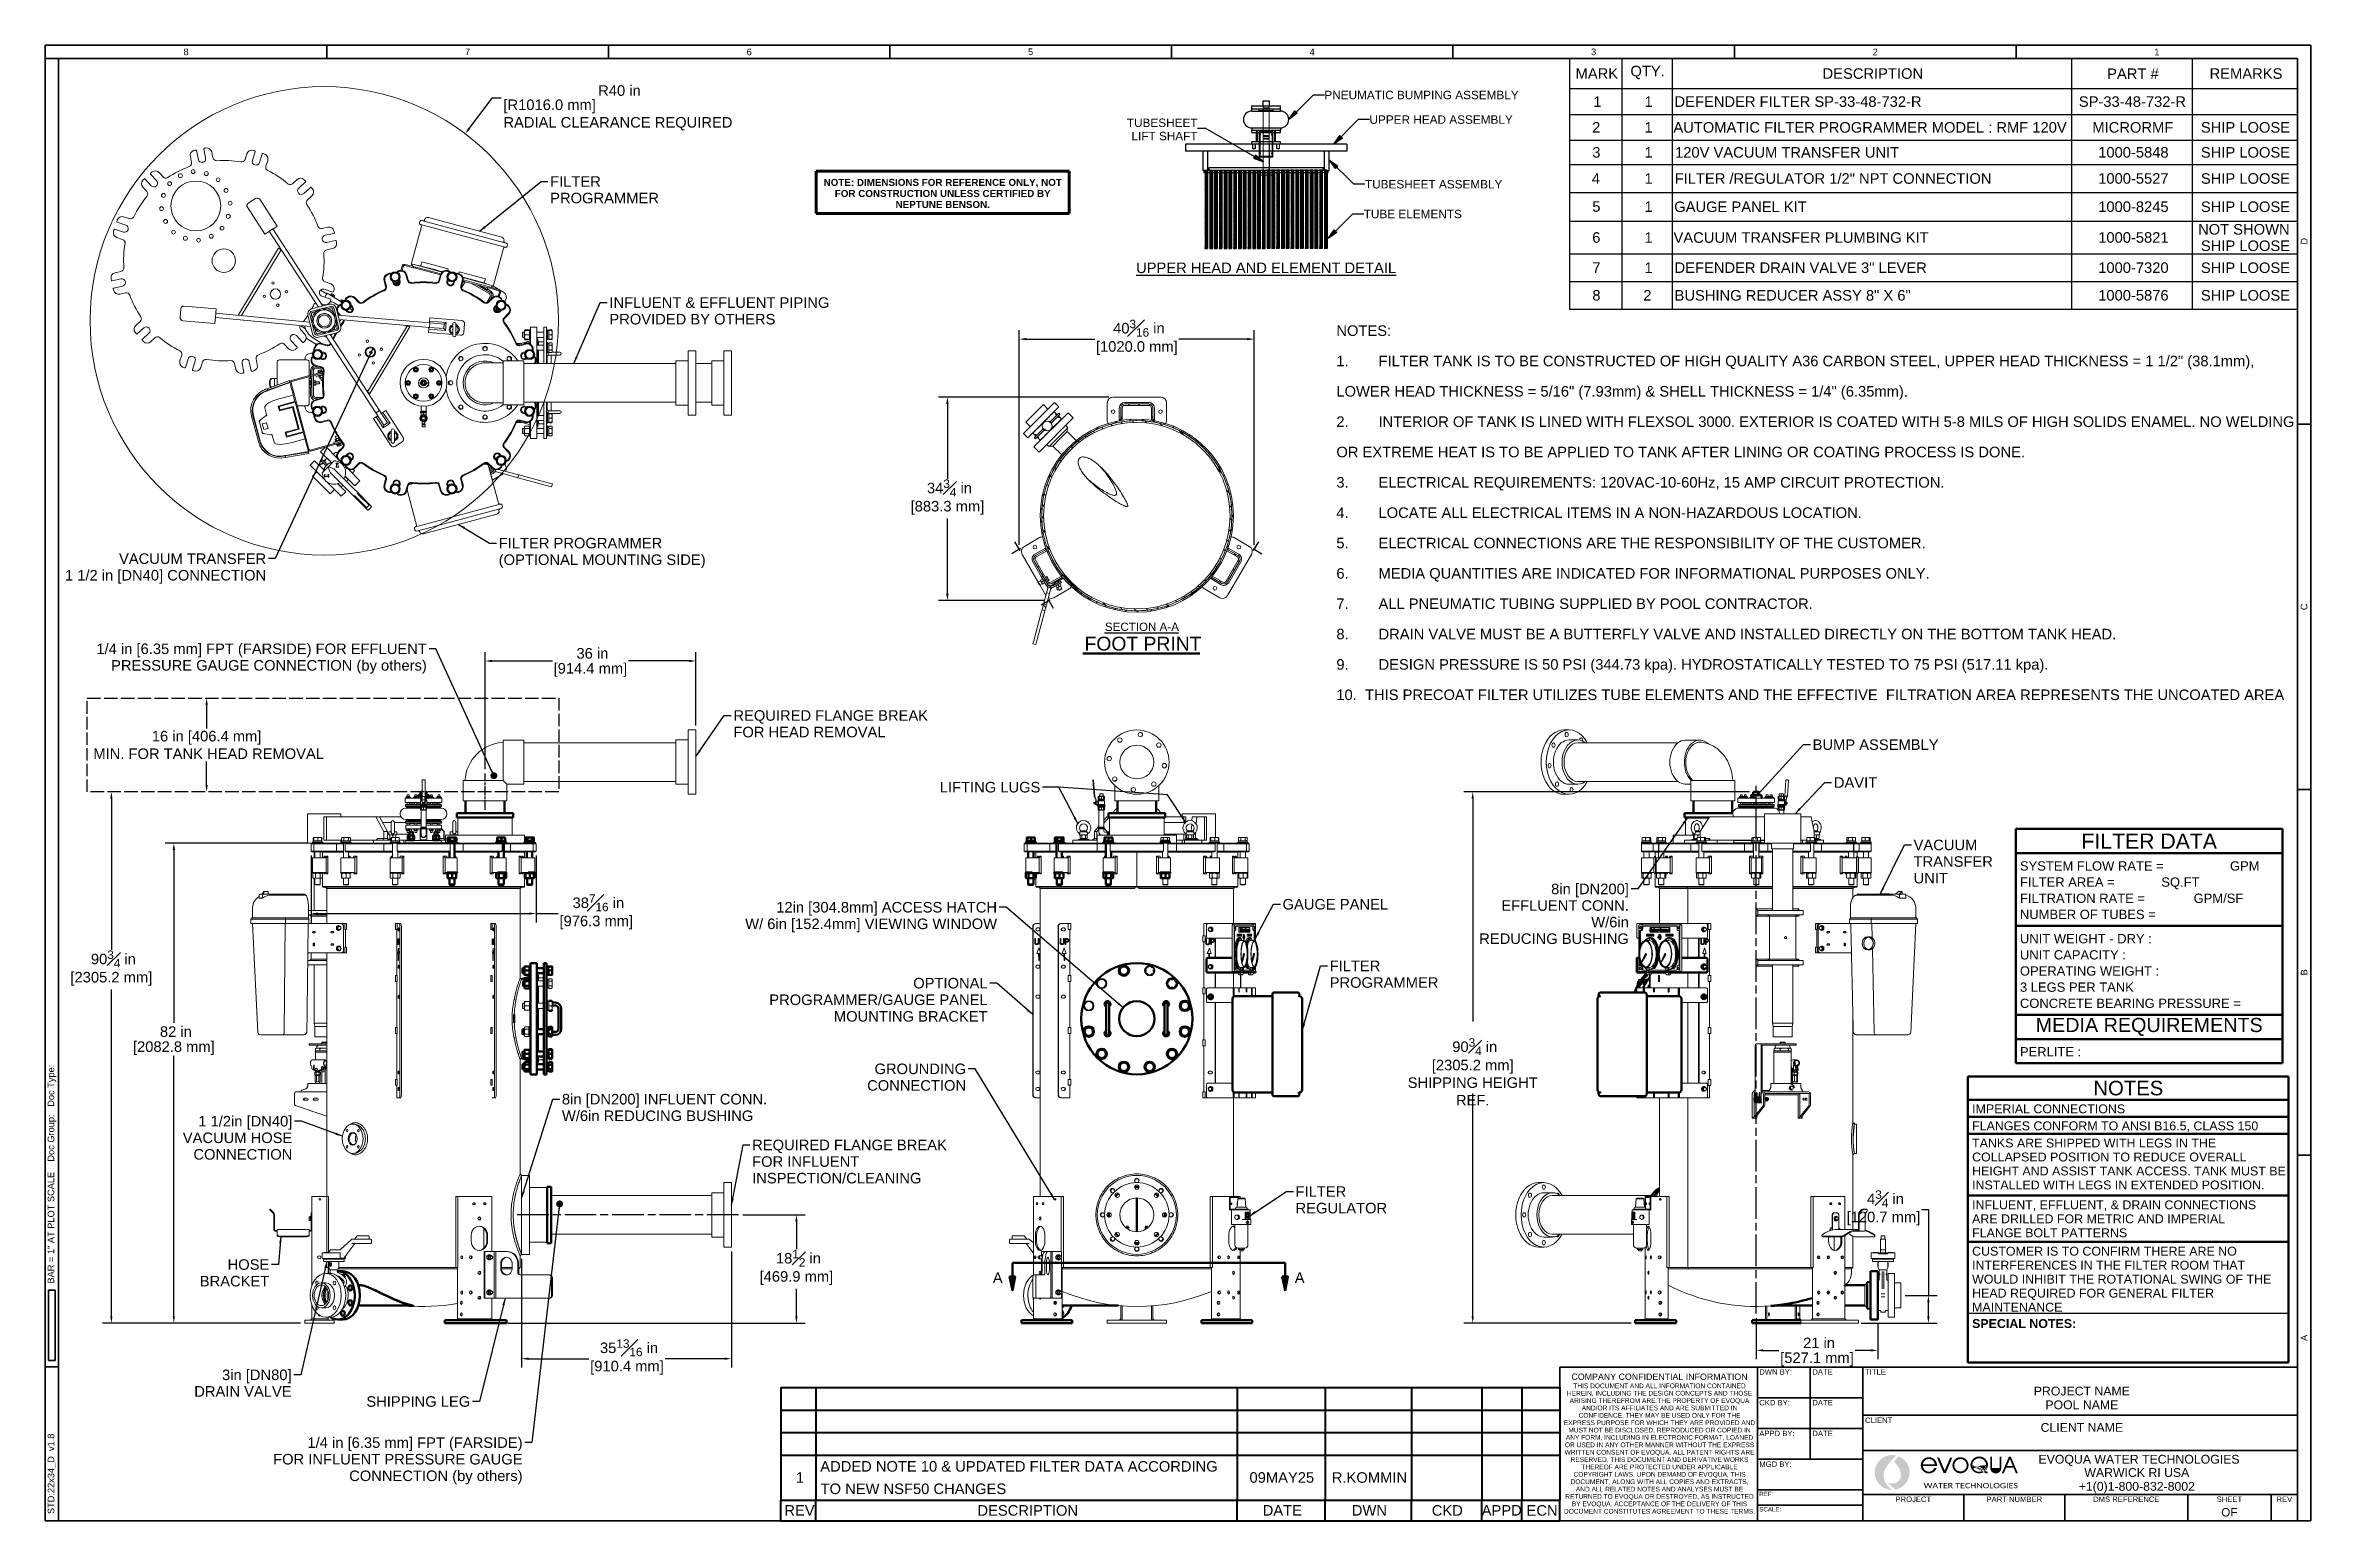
# Model space of a CAD drawing. Header units: inches. Extents: x 15 to 402, y 6 to 258.
import ezdxf
from ezdxf.enums import TextEntityAlignment as Align

# ---------------------------------------------------------------- set-up
doc = ezdxf.new("R2010")
doc.units = ezdxf.units.IN
doc.header["$LTSCALE"] = 12
doc.header["$MEASUREMENT"] = 0
for name, pattern in [('CHAIN', [0.7087, 0.4724, -0.0591, 0.1181, -0.0591]), ('DASHED', [0.2067, 0.1654, -0.0413]), ('DASHED_SPACE', [0.2067, 0.1654, -0.0413]), ('DOUBLE_DASH_CHAIN', [1.2403, 0.6614, -0.0827, 0.1654, -0.0827, 0.1654, -0.0827]), ('HIDD1', [0.09713, 0.064753, -0.032377])]:
    doc.linetypes.add(name, pattern=pattern)
doc.layers.get('0').update_dxf_attribs({"lineweight": 25})
for name, color, linetype, lineweight in [('Border', 7, 'Continuous', 35), ('Centerline (ANSI)', 7, 'Continuous', 25), ('Dimension (ANSI)', 7, 'Continuous', 25), ('Hatch', 7, 'Continuous', 18), ('Hatch (ANSI)', 7, 'Continuous', 18), ('Hidden', 7, 'DASHED', 18), ('Section Line', 7, 'DOUBLE_DASH_CHAIN', 50), ('Sketch Geometry (ANSI)', 7, 'Continuous', 25), ('Sketch Geometry(MEMCOR)', 7, 'Continuous', 50), ('Symbol', 7, 'Continuous', 25), ('Symbol (ANSI)', 7, 'Continuous', 25), ('Symbols(MEMCOR)', 7, 'Continuous', 25), ('Title', 7, 'Continuous', 35), ('Visible', 7, 'Continuous', 18), ('Visible (ANSI)', 7, 'Continuous', 50)]:
    doc.layers.add(name, color=color, linetype=linetype, lineweight=lineweight)
doc.layers.add('Brade', color=5, linetype='Continuous', lineweight=25, true_color=0x0000ff)
doc.layers.add('Centerline', color=5, linetype='CHAIN', lineweight=25, true_color=0x0000ff)
doc.styles.add('MEMCOR', font='arial.ttf')
doc.styles.add('MEMCOR Medium', font='arial.ttf')
doc.styles.add('Note Text (ANSI)', font='arial.ttf')
doc.styles.get("Standard").update_dxf_attribs({"font": 'arial.ttf'})
doc.styles.add('Standard A-B-C', font='arial.ttf')
doc.styles.add('Standard D-E', font='arial.ttf')
doc.styles.add('Standard D-E NeptuneBenson', font='arial.ttf')
doc.styles.add('Text Style326', font='arial.ttf')
doc.styles.add('Text Style348', font='arial.ttf')
doc.dimstyles.new('Default (ANSI)', dxfattribs={"dimscale": 12, "dimtxt": 0.15, "dimasz": 0.098425, "dimexe": 0.125, "dimexo": 0.0625, "dimgap": 0.031496, "dimtad": 0, "dimtih": 1, "dimtoh": 1, "dimdec": 4, "dimrnd": 1e-08, "dimzin": 3, "dimdsep": 46, "dimlunit": 5, "dimtxsty": 'MEMCOR Medium', "dimcen": 0.09, "dimdle": 0.393701, "dimclrd": 256, "dimclre": 256, "dimclrt": 256, "dimadec": 0, "dimazin": 1, "dimtfac": 0.8, "dimtofl": 0, "dimtmove": 0, "dimatfit": 3, "dimfxl": 1, "dimfrac": 1, "dimtolj": 1, "dimtzin": 4, "dimlwd": -1, "dimlwe": -1, "dimarcsym": 0})
doc.dimstyles.new('Default (ANSI)$7', dxfattribs={"dimscale": 12, "dimtxt": 0.15, "dimasz": 0.098425, "dimexe": 0.125, "dimexo": 0.0625, "dimgap": 0.031496, "dimtad": 0, "dimtih": 1, "dimtoh": 1, "dimdec": 4, "dimrnd": 1e-08, "dimzin": 3, "dimdsep": 46, "dimlunit": 5, "dimtxsty": 'MEMCOR Medium', "dimcen": 0.09, "dimdle": 0.393701, "dimclrd": 256, "dimclre": 256, "dimclrt": 256, "dimadec": 0, "dimazin": 1, "dimtfac": 0.8, "dimtofl": 0, "dimtmove": 0, "dimatfit": 3, "dimfxl": 1, "dimfrac": 1, "dimtolj": 1, "dimtzin": 4, "dimlwd": -1, "dimlwe": -1, "dimarcsym": 0})
doc.dimstyles.new('Default (ANSI)-01', dxfattribs={"dimscale": 12, "dimtxt": 0.15, "dimasz": 0.098425, "dimexe": 0.125, "dimexo": 0.0625, "dimgap": 0.031496, "dimtad": 0, "dimtih": 1, "dimtoh": 1, "dimdec": 4, "dimrnd": 1e-08, "dimzin": 3, "dimdsep": 46, "dimlunit": 5, "dimtxsty": 'MEMCOR Medium', "dimcen": 0.09, "dimdle": 0.393701, "dimclrd": 256, "dimclre": 256, "dimclrt": 256, "dimadec": 0, "dimazin": 1, "dimtfac": 0.8, "dimtofl": 0, "dimtmove": 0, "dimatfit": 3, "dimfxl": 1, "dimfrac": 1, "dimtolj": 1, "dimtzin": 4, "dimlwd": -1, "dimlwe": -1, "dimarcsym": 0})
doc.dimstyles.new('Default D-E$7', dxfattribs={"dimscale": 12, "dimtxt": 0.15, "dimasz": 0.098425, "dimexe": 0.125, "dimexo": 0.0625, "dimgap": 0.031496, "dimtad": 0, "dimtih": 1, "dimtoh": 1, "dimrnd": 1e-08, "dimzin": 4, "dimdsep": 46, "dimtxsty": 'Standard D-E', "dimcen": 0.09, "dimdle": 0.393701, "dimclrd": 256, "dimclre": 256, "dimclrt": 256, "dimadec": 0, "dimazin": 1, "dimtfac": 1, "dimtofl": 0, "dimtmove": 0, "dimatfit": 3, "dimfxl": 1, "dimtolj": 1, "dimtzin": 4, "dimlwd": -1, "dimlwe": -1, "dimarcsym": 0})

msp = doc.modelspace()

# ---------------------------------------------------------------- texts
at = {"layer": 'Symbol', "attachment_point": 7}
for s, insert, char_height, style in [('SECTION A-A', (196.01456, 157.9562), 1.4159999, 'Text Style348'), ('FOOT PRINT', (192.53565, 154.58569), 2.362205, 'Text Style326')]:
    msp.add_mtext(s, dxfattribs=dict(at, insert=insert, char_height=char_height, style=style))
at = {"layer": 'Symbol', "insert": (316.91032, 139.45232), "char_height": 1.8000001, "width": 21.5259154, "attachment_point": 1, "style": 'Standard D-E'}
msp.add_mtext('\\fArial|b0|i0;BUMP ASSEMBLY', dxfattribs=at)
at = {"layer": 'Symbol (ANSI)'}
for s, insert, char_height, width, attachment_point, line_spacing_factor, style in [('\\fArial|b0|i0;FILTER\\P\\fArial|b0|i0;PROGRAMMER', (101.24643, 235.64843), 1.8000001, 18.5858246, 1, 0.944221, 'MEMCOR Medium'), ('\\fArial|b0|i0;INFLUENT & EFFLUENT PIPING\\P\\fArial|b0|i0;PROVIDED BY OTHERS', (111.36381, 214.9579), 1.8000001, 37.5914649, 1, 0.944221, 'MEMCOR Medium'), ('\\fArial|b0|i0;NOTES:\\P\\fArial|b0|i0;1.^I\\fArial|b0|i0;FILTER TANK IS TO BE CONSTRUCTED OF HIGH QUALITY A36 CARBON STEEL, UPPER HEAD THICKNESS = 1 1/2" (38.1mm), \\PLOWER HEAD THICKNESS = 5/16" (7.93mm) & SHELL THICKNESS = 1/4" (6.35mm).\\P\\fArial|b0|i0;2.^I\\fArial|b0|i0;INTERIOR OF TANK IS LINED WITH FLEXSOL 3000. EXTERIOR IS COATED WITH 5-8 MILS OF HIGH SOLIDS ENAMEL. NO WELDING \\POR EXTREME HEAT IS TO BE APPLIED TO TANK AFTER LINING OR COATING PROCESS IS DONE.\\P\\fArial|b0|i0;3.^I\\fArial|b0|i0;ELECTRICAL REQUIREMENTS: 120VAC-10-60Hz, 15 AMP CIRCUIT PROTECTION.\\P\\fArial|b0|i0;4.^I\\fArial|b0|i0;LOCATE ALL ELECTRICAL ITEMS IN A NON-HAZARDOUS LOCATION.\\P\\fArial|b0|i0;5.^I\\fArial|b0|i0;ELECTRICAL CONNECTIONS ARE THE RESPONSIBILITY OF THE CUSTOMER.\\P\\fArial|b0|i0;6.^I\\fArial|b0|i0;MEDIA QUANTITIES ARE INDICATED FOR INFORMATIONAL PURPOSES ONLY.\\P\\fArial|b0|i0;7.^I\\fArial|b0|i0;ALL PNEUMATIC TUBING SUPPLIED BY POOL CONTRACTOR.\\P\\fArial|b0|i0;8.^I\\fArial|b0|i0;DRAIN VALVE MUST BE A BUTTERFLY VALVE AND INSTALLED DIRECTLY ON THE BOTTOM TANK HEAD.\\P\\fArial|b0|i0;9.^I\\fArial|b0|i0;DESIGN PRESSURE IS 50 PSI (344.73 kpa). HYDROSTATICALLY TESTED TO 75 PSI (517.11 kpa).\\P\\fArial|b0|i0;10.  THIS PRECOAT FILTER UTILIZES TUBE ELEMENTS AND THE EFFECTIVE  FILTRATION AREA REPRESENTS THE UNCOATED AREA', (235.55468, 210.16833), 1.80000006, 162.6064079, 1, 1.727336, 'Standard D-E NeptuneBenson'), ('\\fArial|b0|i0;VACUUM TRANSFER\\P\\fArial|b0|i0;1 1/2 in [DN40] CONNECTION', (52.73204, 171.21912), 1.8000001, 34.375612, 3, 0.944221, 'MEMCOR Medium'), ('\\fArial|b0|i0;FILTER PROGRAMMER\\P\\fArial|b0|i0;(OPTIONAL MOUNTING SIDE)', (92.45929, 173.87383), 1.8000001, 35.3510699, 1, 0.944221, 'MEMCOR Medium'), ('\\fArial|b0|i0;1/4 in [6.35 mm] FPT (FARSIDE) FOR EFFLUENT\\P\\fArial|b0|i0;PRESSURE GAUGE CONNECTION (by others)\\P', (80.17035, 155.82653), 1.8000001, 56.4503077, 3, 0.944221, 'MEMCOR Medium'), ('\\fArial|b0|i0;REQUIRED FLANGE BREAK\\P\\fArial|b0|i0;FOR HEAD REMOVAL', (132.54894, 144.43338), 1.8000001, 33.2643321, 1, 0.944221, 'MEMCOR Medium'), ('\\fArial|b0|i0;VACUUM\\P\\fArial|b0|i0;TRANSFER\\P\\fArial|b0|i0;UNIT', (334.15945, 122.32003), 1.8000001, 13.556251, 1, 0.944221, 'MEMCOR Medium'), ('\\fArial|b0|i0;8in [DN200] \\P\\fArial|b0|i0;EFFLUENT CONN.\\P\\fArial|b0|i0;W/6in \\P\\fArial|b0|i0;REDUCING BUSHING', (285.52181, 114.8068), 1.8000001, 25.5731725, 3, 0.944221, 'MEMCOR Medium'), ('\\fArial|b0|i0;12in [304.8mm] ACCESS HATCH\\P\\fArial|b0|i0;W/ 6in [152.4mm] VIEWING WINDOW', (177.58913, 111.68067), 1.8000001, 43.0298798, 3, 0.944221, 'MEMCOR Medium'), ('\\fArial|b0|i0;FILTER\\P\\fArial|b0|i0;PROGRAMMER', (234.40743, 101.65576), 1.8000001, 18.5858246, 1, 0.944221, 'MEMCOR Medium'), ('\\fArial|b0|i0;OPTIONAL\\P\\fArial|b0|i0;PROGRAMMER/GAUGE PANEL\\P\\fArial|b0|i0;MOUNTING BRACKET', (175.98035, 98.70937), 1.8000001, 37.3157028, 3, 0.944221, 'MEMCOR Medium'), ('\\fArial|b0|i0;GROUNDING\\P\\fArial|b0|i0;CONNECTION', (172.29929, 84.07706), 1.8000001, 16.9079281, 3, 0.944221, 'MEMCOR Medium'), ('\\fArial|b0|i0;8in [DN200] INFLUENT CONN.\\P\\fArial|b0|i0;W/6in REDUCING BUSHING', (103.25558, 78.89561), 1.8000001, 35.0739359, 1, 0.944221, 'MEMCOR Medium'), ('\\fArial|b0|i0;1 1/2in [DN40] \\P\\fArial|b0|i0;VACUUM HOSE\\P\\fArial|b0|i0;CONNECTION\\P', (57.20277, 75.13418), 1.8000001, 18.7271355, 3, 0.944221, 'MEMCOR Medium'), ('\\fArial|b0|i0;REQUIRED FLANGE BREAK\\P\\fArial|b0|i0;FOR INFLUENT\\P\\fArial|b0|i0;INSPECTION/CLEANING', (135.75209, 71.0775), 1.8000001, 33.2643321, 1, 0.944221, 'MEMCOR Medium'), ('\\fArial|b0|i0;FILTER\\P\\fArial|b0|i0;REGULATOR', (228.58456, 63.12123), 1.8000001, 15.6525924, 1, 0.944221, 'MEMCOR Medium'), ('\\fArial|b0|i0;HOSE\\P\\fArial|b0|i0;BRACKET', (53.26703, 50.64934), 1.8000001, 11.8810984, 3, 0.944221, 'MEMCOR Medium'), ('\\fArial|b0|i0;3in [DN80]\\P\\fArial|b0|i0;DRAIN VALVE', (57.07431, 31.81575), 1.8000001, 16.633538, 3, 0.944221, 'MEMCOR Medium'), ('\\fArial|b0|i0;1/4 in [6.35 mm] FPT (FARSIDE) \\P\\fArial|b0|i0;FOR INFLUENT PRESSURE GAUGE \\P\\fArial|b0|i0;CONNECTION (by others)', (96.52937, 20.23479), 1.8000001, 43.3234793, 3, 0.944221, 'MEMCOR Medium')]:
    msp.add_mtext(s, dxfattribs=dict(at, insert=insert, char_height=char_height, width=width, attachment_point=attachment_point, line_spacing_factor=line_spacing_factor, style=style))
at = {"layer": 'Symbol (ANSI)', "char_height": 1.8000001, "style": 'MEMCOR Medium'}
for s, insert, width, attachment_point in [('\\fArial|b0|i0;LIFTING LUGS', (184.98915, 132.18704), 17.187806, 3), ('\\fArial|b0|i0;DAVIT', (320.53851, 132.97813), 7.4071653, 1), ('\\fArial|b0|i0;GAUGE PANEL', (226.36317, 112.19087), 18.0315566, 1), ('\\fArial|b0|i0;SHIPPING LEG', (87.5871, 27.25745), 17.7503056, 3)]:
    msp.add_mtext(s, dxfattribs=dict(at, insert=insert, width=width, attachment_point=attachment_point))

# ---------------------------------------------------------------- blocks, each defined once
blk = doc.blocks.new('Borders 22x34_D')
at = {"layer": 'Border'}
for p, q in [((33.5, 21.5), (1.25, 21.5)), ((1.25, 21.5), (1.25, 0.5)), ((33.312, 21.312), (1.25, 21.312)), ((1.437, 0.5), (1.437, 21.312)), ((5.258, 21.5), (5.258, 21.312)), ((9.266, 21.5), (9.266, 21.312)), ((13.273, 21.5), (13.273, 21.312)), ((17.281, 21.5), (17.281, 21.312)), ((21.289, 21.5), (21.289, 21.312)), ((25.297, 21.5), (25.297, 21.312)), ((29.305, 21.5), (29.305, 21.312)), ((33.312, 0.5), (33.312, 21.312)), ((33.5, 0.5), (33.5, 21.5)), ((33.312, 16.109), (33.5, 16.109)), ((33.312, 10.906), (33.5, 10.906)), ((33.312, 5.703), (33.5, 5.703)), ((1.391, 3.781), (1.297, 3.781)), ((1.297, 3.781), (1.297, 2.781)), ((1.391, 2.781), (1.391, 3.781)), ((1.25, 2.688), (1.437, 2.688)), ((1.297, 2.781), (1.391, 2.781)), ((1.25, 0.5), (33.5, 0.5)), ((1.25, 0.5), (7.811, 0.5))]:
    blk.add_line(p, q, dxfattribs=at)
at = {"layer": 'Border', "char_height": 0.094, "attachment_point": 5, "style": 'Standard A-B-C'}
for s, insert in [('\\fArial|b0|i0;{\\H0.0940;8}', (3.254, 21.406)), ('\\fArial|b0|i0;{\\H0.0940;7}', (7.262, 21.407)), ('\\fArial|b0|i0;{\\H0.0940;6}', (11.27, 21.406)), ('\\fArial|b0|i0;{\\H0.0940;5}', (15.277, 21.407)), ('\\fArial|b0|i0;{\\H0.0940;4}', (19.285, 21.406)), ('\\fArial|b0|i0;{\\H0.0940;3}', (23.293, 21.406)), ('\\fArial|b0|i0;{\\H0.0940;2}', (27.301, 21.406)), ('\\fArial|b0|i0;{\\H0.0940;1}', (31.309, 21.406))]:
    blk.add_mtext(s, dxfattribs=dict(at, insert=insert))
at = {"layer": 'Border', "char_height": 0.094, "rotation": 90, "style": 'Standard A-B-C'}
for s, insert, attachment_point in [('\\fArial|b0|i0;{\\H0.0940;D}', (33.406, 18.711), 5), ('\\fArial|b0|i0;{\\H0.0940;C}', (33.406, 13.508), 5), ('\\fArial|b0|i0;{\\H0.0940;B}', (33.406, 8.305), 5), ('\\fArial|b0|i0;{\\H0.0940;BAR = 1" AT PLOT SCALE    Doc Group:   Doc Type: }', (1.344, 3.875), 4), ('\\fArial|b0|i0;{\\H0.0940;A}', (33.406, 3.102), 5), ('\\fArial|b0|i0;{\\H0.0940;STD:22x34_D  v1.8}', (1.344, 0.594), 4)]:
    blk.add_mtext(s, dxfattribs=dict(at, insert=insert, attachment_point=attachment_point))
blk = doc.blocks.new('Title Blocks D-E')
at = {"layer": 'Hatch'}
h = blk.add_hatch(color=256, dxfattribs=at)
edge = h.paths.add_edge_path()
edge.add_arc((19.982, 9.944), 0.248, 76.679, 270.1895)
edge.add_spline(control_points=[(19.983, 9.696), (19.953, 9.717), (19.907, 9.758), (19.877, 9.809), (19.863, 9.86), (19.859, 9.914), (19.864, 9.955), (19.882, 9.997), (19.916, 10.051), (19.948, 10.092), (19.993, 10.14), (20.039, 10.185)], knot_values=[1, 1, 1, 1, 1, 2, 3, 4, 5, 6, 7, 8, 9, 9, 9, 9, 9], degree=4, periodic=0)
h = blk.add_hatch(color=256, dxfattribs=at)
edge = h.paths.add_edge_path()
edge.add_line((20.077, 10.173), (20.007, 10.102))
edge.add_spline(control_points=[(20.007, 10.102), (20.039, 10.066), (20.062, 10.032), (20.08, 10.006), (20.093, 9.983), (20.106, 9.938), (20.106, 9.885), (20.097, 9.845), (20.065, 9.813), (20.035, 9.793), (19.989, 9.788), (19.943, 9.788), (19.923, 9.803)], knot_values=[1, 1, 1, 1, 1, 2, 3, 4, 5, 6, 7, 8, 9, 10, 10, 10, 10, 10], degree=4, periodic=0)
edge.add_spline(control_points=[(19.923, 9.803), (19.945, 9.77), (19.968, 9.745), (19.996, 9.724), (20.035, 9.701)], knot_values=[1, 1, 1, 1, 1, 2, 2, 2, 2, 2], degree=4, periodic=0)
edge.add_arc((19.982, 9.944), 0.248, 282.2596, 427.5742)
h = blk.add_hatch(color=256, dxfattribs=at)
edge = h.paths.add_edge_path(flags=0)
edge.add_arc((20.505, 10.051), 0.0859, 6.7767, 173.2233)
edge.add_line((20.419, 10.061), (20.59, 10.061))
edge = h.paths.add_edge_path()
edge.add_arc((20.505, 10.046), 0.116, 354.8678, 699.9289)
edge.add_line((20.613, 10.006), (20.583, 10.006))
edge.add_arc((20.504, 10.041), 0.0853, 183.1818, 336.4721, ccw=False)
edge.add_line((20.419, 10.036), (20.62, 10.036))
blk.add_hatch(color=256, dxfattribs=at).paths.add_polyline_path([(20.839, 10.157), (20.746, 9.936), (20.714, 9.936), (20.62, 10.157), (20.651, 10.157), (20.73, 9.972), (20.808, 10.157)])
h = blk.add_hatch(color=256, dxfattribs=at)
edge = h.paths.add_edge_path(flags=0)
edge.add_arc((20.955, 10.047), 0.089, 0, 360)
edge = h.paths.add_edge_path()
edge.add_arc((20.955, 10.047), 0.115, 0, 360)
h = blk.add_hatch(color=256, dxfattribs=at)
edge = h.paths.add_edge_path(flags=0)
edge.add_spline(control_points=[(21.29, 9.982), (21.287, 9.984), (21.279, 9.99), (21.266, 10.001), (21.249, 10.013), (21.218, 10.031), (21.173, 10.034), (21.147, 10.031), (21.125, 10.026)], knot_values=[-5.525972, -5.525972, -5.525972, -5.525972, -5.525972, -5, -4, -3, -2, -1, -1, -1, -1, -1], degree=4, periodic=0)
edge.add_arc((21.221, 10.054), 0.0997, 182.5887, 196.4669, ccw=False)
edge.add_arc((21.221, 10.048), 0.0996, 0.9395, 179.0605, ccw=False)
edge.add_arc((21.221, 10.054), 0.0997, 313.5602, 357.4113, ccw=False)
edge = h.paths.add_edge_path(flags=0)
edge.add_spline(control_points=[(21.136, 10.001), (21.147, 10.007), (21.164, 10.008), (21.188, 10.008), (21.224, 9.998), (21.249, 9.984), (21.261, 9.975), (21.268, 9.969), (21.27, 9.967)], knot_values=[-5.475497, -5.475497, -5.475497, -5.475497, -5.475497, -4.475497, -3.475497, -2.475497, -1.475497, -1, -1, -1, -1, -1], degree=4, periodic=0)
edge.add_arc((21.221, 10.054), 0.0997, 211.8702, 299.6018, ccw=False)
edge = h.paths.add_edge_path()
edge.add_line((21.343, 9.955), (21.343, 9.931))
edge.add_spline(control_points=[(21.343, 9.931), (21.326, 9.931), (21.312, 9.932), (21.302, 9.94), (21.292, 9.948), (21.289, 9.951)], knot_values=[6.426385, 6.426385, 6.426385, 6.426385, 6.426385, 7.426385, 8, 8, 8, 8, 8], degree=4, periodic=0)
edge.add_arc((21.221, 10.057), 0.126, 183.1673, 302.8004, ccw=False)
edge.add_arc((21.221, 10.046), 0.126, 2.9412, 178.4354, ccw=False)
edge.add_arc((21.221, 10.057), 0.126, 314.2286, 358.2094, ccw=False)
edge.add_spline(control_points=[(21.309, 9.966), (21.311, 9.965), (21.316, 9.961), (21.322, 9.958), (21.331, 9.955), (21.343, 9.955)], knot_values=[6.5852, 6.5852, 6.5852, 6.5852, 6.5852, 7, 8, 8, 8, 8, 8], degree=4, periodic=0)
h = blk.add_hatch(color=256, dxfattribs=at)
edge = h.paths.add_edge_path()
edge.add_arc((21.457, 10.009), 0.0797, 180, 360)
edge.add_line((21.537, 10.009), (21.537, 10.168))
edge.add_line((21.537, 10.168), (21.51, 10.168))
edge.add_line((21.51, 10.168), (21.51, 10.008))
edge.add_arc((21.456, 10.008), 0.0532, -180, 0, ccw=False)
edge.add_line((21.403, 10.008), (21.403, 10.168))
edge.add_line((21.403, 10.168), (21.378, 10.168))
edge.add_line((21.378, 10.168), (21.378, 10.009))
h = blk.add_hatch(color=256, dxfattribs=at)
h.paths.add_polyline_path([(21.615, 10.036), (21.658, 10.135), (21.7, 10.036)], flags=0)
h.paths.add_polyline_path([(21.771, 9.934), (21.743, 9.934), (21.71, 10.012), (21.605, 10.012), (21.571, 9.934), (21.543, 9.934), (21.644, 10.168), (21.672, 10.168)])
at = {"layer": 'Title'}
for p, q in [((18.065, 11.445), (15.252, 11.445)), ((15.252, 11.445), (15.252, 9.258)), ((19.565, 11.445), (18.065, 11.445)), ((18.065, 11.445), (18.065, 9.258)), ((18.065, 9.258), (18.065, 11.445)), ((18.815, 11.445), (18.815, 10.133)), ((19.565, 11.445), (25.752, 11.445)), ((19.565, 9.258), (19.565, 11.445)), ((19.565, 9.258), (19.565, 11.445)), ((25.752, 11.445), (25.752, 9.258)), ((18.065, 11.008), (19.565, 11.008)), ((19.565, 10.758), (25.752, 10.758)), ((18.065, 10.57), (19.565, 10.57)), ((18.065, 10.133), (19.565, 10.133)), ((19.565, 10.258), (25.752, 10.258)), ((18.065, 9.695), (19.565, 9.695)), ((18.065, 9.477), (19.565, 9.477)), ((19.565, 9.633), (25.752, 9.633)), ((21.002, 9.633), (21.002, 9.258)), ((22.44, 9.633), (22.44, 9.258)), ((24.19, 9.633), (24.19, 9.258)), ((25.377, 9.633), (25.377, 9.258)), ((15.252, 9.258), (18.065, 9.258)), ((18.065, 9.258), (19.565, 9.258)), ((25.752, 9.258), (19.565, 9.258)), ((25.752, 9.258), (25.752, 9.258)), ((25.752, 9.258), (25.94, 9.258))]:
    blk.add_line(p, q, dxfattribs=at)
at = {"layer": 'Title', "insert": (16.67, 11.352), "char_height": 0.06, "width": 2.72591, "attachment_point": 2, "line_spacing_factor": 0.757101, "style": 'Standard A-B-C'}
blk.add_mtext('\\pxsm0.94;\\fArial|b0|i0;{\\H0.0900;COMPANY CONFIDENTIAL INFORMATION\\P}\\fArial|b0|i0;{\\H0.0670;THIS DOCUMENT AND ALL INFORMATION CONTAINED HEREIN, INCLUDING THE DESIGN CONCEPTS AND THOSE ARISING THEREFROM ARE THE PROPERTY OF EVOQUA AND/OR ITS AFFILIATES AND ARE SUBMITTED IN CONFIDENCE. THEY MAY BE USED ONLY FOR THE EXPRESS PURPOSE FOR WHICH THEY ARE PROVIDED AND MUST NOT BE DISCLOSED, REPRODUCED OR COPIED IN ANY FORM, INCLUDING IN ELECTRONIC FORMAT, LOANED OR USED IN ANY OTHER MANNER WITHOUT THE EXPRESS WRITTEN CONSENT OF EVOQUA. ALL PATENT RIGHTS ARE RESERVED. THIS DOCUMENT AND DERIVATIVE WORKS THEREOF ARE PROTECTED UNDER APPLICABLE COPYRIGHT LAWS. UPON DEMAND OF EVOQUA, THIS DOCUMENT, ALONG WITH ALL COPIES AND EXTRACTS, AND ALL RELATED NOTES AND ANALYSES MUST BE RETURNED TO EVOQUA OR DESTROYED, AS INSTRUCTED BY EVOQUA. ACCEPTANCE OF THE DELIVERY OF THIS DOCUMENT CONSTITUTES AGREEMENT TO THESE TERMS}\\fArial|b0|i0;{\\H0.0680;.}', dxfattribs=at)
at = {"layer": 'Title'}
for s, insert, char_height, attachment_point, style in [('\\fArial|b0|i0;{\\H0.0780;DWN BY:}', (18.09, 11.414), 0.078, 1, 'Standard A-B-C'), ('\\fArial|b0|i0;{\\H0.0780;DATE}', (18.846, 11.414), 0.078, 1, 'Standard A-B-C'), ('\\fArial|b0|i0;{\\H0.0780;TITLE}', (19.596, 11.414), 0.078, 1, 'Standard A-B-C'), ('\\fArial|b0|i0;{\\H0.0780;CKD BY:}', (18.09, 10.977), 0.078, 1, 'Standard A-B-C'), ('\\fArial|b0|i0;{\\H0.0780;DATE}', (18.846, 10.977), 0.078, 1, 'Standard A-B-C'), ('\\fArial|b0|i0;{\\H0.0780;CLIENT}', (19.596, 10.727), 0.078, 1, 'Standard A-B-C'), ('\\fArial|b0|i0;{\\H0.0780;DATE}', (18.846, 10.539), 0.078, 1, 'Standard A-B-C'), ('\\fArial|b0|i0;{\\H0.0780;MGD BY:}', (18.09, 10.102), 0.078, 1, 'Standard A-B-C'), ('\\fArial|b0|i0;{\\H0.1250;EVOQUA WATER TECHNOLOGIES}', (22.065, 10.195), 0.125, 1, 'Standard A-B-C'), ('\\fCalibri|b0|i0;\\W1.20;{\\H0.0750;WATER TECHNOLOGIES}', (21.772, 9.795), 0.075, 3, 'Standard D-E'), ('\\fArial|b0|i0;{\\H0.0630;SCALE:}', (18.09, 9.452), 0.063, 1, 'Standard A-B-C'), ('\\fArial|b0|i0;{\\H0.0630;REF:}', (18.09, 9.67), 0.063, 1, 'Standard A-B-C'), ('\\fArial|b0|i0;{\\H0.0780;PROJECT}', (20.283, 9.602), 0.078, 2, 'Standard A-B-C'), ('\\fArial|b0|i0;{\\H0.0780;PART NUMBER}', (21.721, 9.602), 0.078, 2, 'Standard A-B-C'), ('\\fArial|b0|i0;{\\H0.0780;DMS REFERENCE}', (23.315, 9.602), 0.078, 2, 'Standard A-B-C'), ('\\fArial|b0|i0;{\\H0.0780;SHEET}', (24.783, 9.602), 0.078, 2, 'Standard A-B-C'), ('\\fArial|b0|i0;{\\H0.1200;OF}', (24.783, 9.377), 0.12, 5, 'Standard A-B-C'), ('\\fArial|b0|i0;{\\H0.0780;REV}', (25.565, 9.602), 0.078, 2, 'Standard A-B-C')]:
    blk.add_mtext(s, dxfattribs=dict(at, insert=insert, char_height=char_height, attachment_point=attachment_point, style=style))
at = {"layer": 'Title', "style": 'Standard A-B-C'}
for s, insert, char_height, attachment_point, line_spacing_factor in [('\\pxsm0.94;\\fArial|b0|i0;{\\H0.1250;\\P}\\fArial|b0|i0;{\\H0.1250; PROJECT NAME\\P}\\fArial|b0|i0;{\\H0.1250; POOL NAME}', (22.658, 11.102), 0.06, 5, 0.925451), ('\\fArial|b0|i0;{\\H0.1250; CLIENT NAME\\P}\\fArial|b0|i0;{\\H0.1250; }', (22.658, 10.486), 0.125, 5, 0.944221), ('\\fArial|b0|i0;{\\H0.0780;APPD BY:\\P}', (18.09, 10.539), 0.078, 1, 3.028468), ('\\fArial|b0|i0;{\\H0.1250;WARWICK RI USA\\P}\\fArial|b0|i0;{\\H0.1250;+1(0)1-800-832-8002}', (23.465, 10.006), 0.125, 2, 0.944221)]:
    blk.add_mtext(s, dxfattribs=dict(at, insert=insert, char_height=char_height, attachment_point=attachment_point, line_spacing_factor=line_spacing_factor))
at = {"layer": 'Title', "lineweight": 30, "flags": 63}
for tag, height, p in [('DESIGNER', 0.094, (18.44, 11.141)), ('CREATION_DATE', 0.094, (19.19, 11.141)), ('CHECKED_BY', 0.094, (18.44, 10.703)), ('CHECKED_DATE', 0.094, (19.19, 10.703)), ('ENG_APPROVED_BY', 0.094, (18.44, 10.266)), ('ENG_APPROVAL_DATE', 0.094, (19.19, 10.266)), ('MANAGER', 0.094, (18.815, 9.828)), ('PROJECT', 0.12, (20.283, 9.377)), ('PART_NUMBER', 0.12, (21.721, 9.377)), ('@DMS_Reference', 0.12, (23.315, 9.377)), ('Sheet_Number', 0.12, (24.502, 9.377)), ('Number_of_sheets', 0.125, (25.065, 9.377)), ('REVISION_NUMBER', 0.12, (25.565, 9.377))]:
    blk.add_attdef(tag, text='', height=height, dxfattribs=at).set_placement(p, align=Align.MIDDLE_CENTER)
for tag, height, p in [('!Reference', 0.078, (18.877, 9.527)), ('Scale_1', 0.118, (18.877, 9.308))]:
    blk.add_attdef(tag, text='', height=height, dxfattribs=at).set_placement(p, align=Align.BOTTOM_CENTER)
blk = doc.blocks.new('NOTES')
at = {"layer": 'Sketch Geometry (ANSI)'}
blk.add_line((-2.075, -1.21), (2.075, -1.21), dxfattribs=at)
at = {"layer": 'Sketch Geometry(MEMCOR)'}
for p, q in [((-2.075, 1.85), (2.075, 1.85)), ((-2.075, -1.85), (-2.075, 1.85)), ((2.075, 1.85), (2.075, -1.85)), ((-2.075, 1.55), (2.075, 1.55)), ((-2.075, 1.33), (2.075, 1.33)), ((-2.075, 1.11), (2.075, 1.11)), ((-2.075, 1.11), (2.075, 1.11)), ((-2.075, 0.31), (2.075, 0.31)), ((-2.075, -0.29), (2.075, -0.29)), ((2.075, -1.85), (-2.075, -1.85))]:
    blk.add_line(p, q, dxfattribs=at)
at = {"layer": 'Symbols(MEMCOR)', "color": 7, "style": 'MEMCOR'}
for s, insert, char_height, attachment_point in [('\\fArial|b0|i0;{\\H0.1880;NOTES}', (0, 1.7), 0.188, 5), ('\\fArial|b0|i0;IMPERIAL CONNECTIONS', (-2.022, 1.49), 0.11497, 1), ('\\fArial|b1|i0;{\\H0.1150;SPECIAL NOTES:}', (-2.022, -1.288), 0.11497, 1)]:
    blk.add_mtext(s, dxfattribs=dict(at, insert=insert, char_height=char_height, attachment_point=attachment_point))
at = {"layer": 'Symbols(MEMCOR)', "color": 7, "insert": (-2.022, 1.27), "char_height": 0.11497, "width": 3.91379, "attachment_point": 1, "style": 'MEMCOR'}
blk.add_mtext('\\fArial|b0|i0;FLANGES CONFORM TO ANSI B16.5, CLASS 150', dxfattribs=at)
at = {"layer": 'Symbols(MEMCOR)', "color": 7, "char_height": 0.114972, "attachment_point": 1, "line_spacing_factor": 0.944221, "style": 'MEMCOR'}
for s, insert, width in [('\\fArial|b0|i0;TANKS ARE SHIPPED WITH LEGS IN THE COLLAPSED POSITION TO REDUCE OVERALL HEIGHT AND ASSIST TANK ACCESS. TANK MUST BE INSTALLED WITH LEGS IN EXTENDED POSITION.', (-2.022, 1.048), 4.12515), ('\\fArial|b0|i0;INFLUENT, EFFLUENT, & DRAIN CONNECTIONS ARE DRILLED FOR METRIC AND IMPERIAL FLANGE BOLT PATTERNS', (-2.022, 0.248), 3.92382), ('\\fArial|b0|i0;CUSTOMER IS TO CONFIRM THERE ARE NO INTERFERENCES IN THE FILTER ROOM THAT WOULD INHIBIT THE ROTATIONAL SWING OF THE HEAD REQUIRED FOR GENERAL FILTER MAINTENANCE', (-2.022, -0.352), 4.08313)]:
    blk.add_mtext(s, dxfattribs=dict(at, insert=insert, width=width))
at = {"layer": 'Symbols(MEMCOR)', "color": 7, "lineweight": 30, "flags": 63}
for tag, p in [('@Special_Notes', (-2.022, -1.483)), ('@Special_Notes1', (-2.022, -1.677))]:
    blk.add_attdef(tag, text='', height=0.115, dxfattribs=at).set_placement(p, align=Align.TOP_LEFT)
blk = doc.blocks.new('UPPER HEAD ADN ELEMENT DETAIL')
at = {"layer": 'Hatch (ANSI)'}
for points in [[(0.08, 0.372), (0.133, 0.425), (0.124, 0.433)], [(0.08, 0.372), (0.141, 0.416), (0.133, 0.425)], [(0.445, 0.258), (0.401, 0.197), (0.454, 0.249)], [(0.454, 0.249), (0.401, 0.197), (0.462, 0.24)], [(-0.163, 0.108), (-0.17, 0.097), (-0.099, 0.071)], [(-0.157, 0.119), (-0.163, 0.108), (-0.099, 0.071)], [(0.43, 0.041), (0.369, 0.085), (0.422, 0.032)], [(0.422, 0.032), (0.369, 0.085), (0.413, 0.023)], [(0.404, -0.414), (0.361, -0.475), (0.413, -0.423)], [(0.413, -0.423), (0.361, -0.475), (0.422, -0.432)]]:
    blk.add_hatch(color=256, dxfattribs=at).paths.add_polyline_path(points)
for p, q in [((-0.102, 0.504), (-0.06, 0.504)), ((-0.102, 0.47), (-0.102, 0.504)), ((-0.06, 0.504), (-0.06, 0.47)), ((-0.183, 0.47), (0.021, 0.47)), ((-0.183, 0.449), (-0.183, 0.47)), ((-0.183, 0.449), (0.021, 0.449)), ((-0.183, 0.432), (-0.183, 0.449)), ((-0.183, 0.432), (0.021, 0.432)), ((0.021, 0.449), (0.021, 0.47)), ((0.021, 0.432), (0.021, 0.449)), ((0.493, 0.197), (-0.655, 0.197)), ((-0.655, 0.197), (-0.655, 0.146)), ((-0.183, 0.313), (-0.183, 0.296)), ((-0.183, 0.313), (0.021, 0.313)), ((-0.183, 0.296), (0.021, 0.296)), ((-0.183, 0.279), (-0.183, 0.296)), ((-0.183, 0.279), (0.021, 0.279)), ((0.021, 0.214), (-0.183, 0.214)), ((-0.183, 0.197), (-0.183, 0.214)), ((-0.149, 0.214), (-0.149, 0.279)), ((-0.013, 0.214), (-0.013, 0.279)), ((0.021, 0.313), (0.021, 0.296)), ((0.021, 0.279), (0.021, 0.296)), ((0.021, 0.197), (0.021, 0.214)), ((0.401, 0.197), (0.027, 0.197)), ((0.493, 0.197), (0.493, 0.146)), ((0.493, 0.146), (-0.655, 0.146)), ((-0.532, 0.146), (-0.532, 0.01)), ((-0.498, 0.01), (-0.532, 0.01)), ((-0.523, 0.01), (-0.523, -0.007)), ((-0.498, 0.146), (-0.498, 0.01)), ((0.335, 0.01), (-0.498, 0.01)), ((0.327, 0.027), (-0.489, 0.027)), ((-0.489, 0.027), (-0.489, 0.01)), ((0.327, 0.01), (0.327, 0.027)), ((0.335, 0.01), (0.335, 0.146)), ((0.335, 0.01), (0.369, 0.01)), ((0.361, -0.007), (0.361, 0.01)), ((0.369, 0.01), (0.369, 0.146)), ((0.361, -0.007), (-0.523, -0.007))]:
    blk.add_line(p, q)
for centre, start, end in [((-0.183, 0.372), 90, 270), ((0.021, 0.372), 270, 90)]:
    blk.add_arc(centre, 0.0595, start, end)
at = {"layer": 'Brade', "lineweight": 25}
for p, q in [((-0.518, 0.012), (-0.495, 0.012)), ((-0.518, 0.01), (-0.518, 0.012)), ((-0.516, 0.01), (-0.516, 0.011)), ((-0.516, 0.011), (-0.497, 0.011)), ((-0.516, 0.01), (-0.497, 0.01)), ((-0.516, 0.01), (-0.497, 0.01)), ((-0.515, 0.01), (-0.515, -0.538)), ((-0.515, 0.01), (-0.515, -0.019)), ((-0.515, 0.008), (-0.515, 0.01)), ((-0.515, 0.01), (-0.497, 0.01)), ((-0.515, 0.008), (-0.498, 0.008)), ((-0.515, 0.008), (-0.498, 0.008)), ((-0.515, 0.007), (-0.498, 0.007)), ((-0.515, 0.005), (-0.498, 0.005)), ((-0.515, 0.004), (-0.498, 0.004)), ((-0.515, 0.002), (-0.498, 0.002)), ((-0.515, 0.001), (-0.498, 0.001)), ((-0.498, 0.01), (-0.498, -0.018)), ((-0.498, 0.008), (-0.498, 0.01)), ((-0.497, 0.01), (-0.497, 0.011)), ((-0.497, 0.01), (-0.497, -0.538)), ((-0.495, 0.01), (-0.495, 0.012)), ((-0.484, 0.012), (-0.461, 0.012)), ((-0.484, 0.01), (-0.484, 0.012)), ((-0.482, 0.01), (-0.482, 0.011)), ((-0.482, 0.011), (-0.463, 0.011)), ((-0.482, 0.01), (-0.463, 0.01)), ((-0.482, 0.01), (-0.463, 0.01)), ((-0.481, 0.01), (-0.481, -0.538)), ((-0.481, 0.01), (-0.481, -0.019)), ((-0.481, 0.008), (-0.481, 0.01)), ((-0.481, 0.01), (-0.463, 0.01)), ((-0.481, 0.008), (-0.464, 0.008)), ((-0.481, 0.008), (-0.464, 0.008)), ((-0.481, 0.007), (-0.464, 0.007)), ((-0.481, 0.005), (-0.464, 0.005)), ((-0.481, 0.004), (-0.464, 0.004)), ((-0.481, 0.002), (-0.464, 0.002)), ((-0.481, 0.001), (-0.464, 0.001)), ((-0.464, 0.01), (-0.464, -0.018)), ((-0.464, 0.008), (-0.464, 0.01)), ((-0.463, 0.01), (-0.463, 0.011)), ((-0.463, 0.01), (-0.463, -0.538)), ((-0.461, 0.01), (-0.461, 0.012)), ((-0.45, 0.012), (-0.427, 0.012)), ((-0.45, 0.01), (-0.45, 0.012)), ((-0.448, 0.01), (-0.448, 0.011)), ((-0.448, 0.011), (-0.429, 0.011)), ((-0.448, 0.01), (-0.429, 0.01)), ((-0.448, 0.01), (-0.429, 0.01)), ((-0.447, 0.01), (-0.447, -0.538)), ((-0.447, 0.01), (-0.447, -0.019)), ((-0.447, 0.008), (-0.447, 0.01)), ((-0.447, 0.01), (-0.429, 0.01)), ((-0.447, 0.008), (-0.43, 0.008)), ((-0.447, 0.008), (-0.43, 0.008)), ((-0.447, 0.007), (-0.43, 0.007)), ((-0.447, 0.005), (-0.43, 0.005)), ((-0.447, 0.004), (-0.43, 0.004)), ((-0.447, 0.002), (-0.43, 0.002)), ((-0.447, 0.001), (-0.43, 0.001)), ((-0.43, 0.01), (-0.43, -0.018)), ((-0.43, 0.008), (-0.43, 0.01)), ((-0.429, 0.01), (-0.429, 0.011)), ((-0.429, 0.01), (-0.429, -0.538)), ((-0.427, 0.01), (-0.427, 0.012)), ((-0.416, 0.012), (-0.393, 0.012)), ((-0.416, 0.01), (-0.416, 0.012)), ((-0.416, 0.01), (-0.416, 0.012)), ((-0.414, 0.01), (-0.414, 0.011)), ((-0.414, 0.011), (-0.395, 0.011)), ((-0.414, 0.01), (-0.395, 0.01)), ((-0.414, 0.01), (-0.395, 0.01)), ((-0.413, 0.01), (-0.413, -0.538)), ((-0.413, 0.01), (-0.413, -0.019)), ((-0.413, 0.008), (-0.413, 0.01)), ((-0.413, 0.01), (-0.395, 0.01)), ((-0.413, 0.008), (-0.396, 0.008)), ((-0.413, 0.008), (-0.396, 0.008)), ((-0.413, 0.007), (-0.396, 0.007)), ((-0.413, 0.005), (-0.396, 0.005)), ((-0.413, 0.004), (-0.396, 0.004)), ((-0.413, 0.002), (-0.396, 0.002)), ((-0.413, 0.001), (-0.396, 0.001)), ((-0.396, 0.01), (-0.396, -0.018)), ((-0.396, 0.008), (-0.396, 0.01)), ((-0.395, 0.01), (-0.395, 0.011)), ((-0.395, 0.01), (-0.395, -0.538)), ((-0.393, 0.01), (-0.393, 0.012)), ((-0.382, 0.012), (-0.359, 0.012)), ((-0.382, 0.01), (-0.382, 0.012)), ((-0.38, 0.01), (-0.38, 0.011)), ((-0.38, 0.011), (-0.361, 0.011)), ((-0.38, 0.01), (-0.361, 0.01)), ((-0.38, 0.01), (-0.361, 0.01)), ((-0.379, 0.01), (-0.379, -0.538)), ((-0.379, 0.01), (-0.379, -0.019)), ((-0.379, 0.008), (-0.379, 0.01)), ((-0.379, 0.01), (-0.361, 0.01)), ((-0.379, 0.008), (-0.362, 0.008)), ((-0.379, 0.008), (-0.362, 0.008)), ((-0.379, 0.007), (-0.362, 0.007)), ((-0.379, 0.005), (-0.362, 0.005)), ((-0.379, 0.004), (-0.362, 0.004)), ((-0.379, 0.002), (-0.362, 0.002)), ((-0.379, 0.001), (-0.362, 0.001)), ((-0.362, 0.01), (-0.362, -0.018)), ((-0.362, 0.008), (-0.362, 0.01)), ((-0.361, 0.01), (-0.361, 0.011)), ((-0.361, 0.01), (-0.361, -0.538)), ((-0.359, 0.01), (-0.359, 0.012)), ((-0.348, 0.012), (-0.325, 0.012)), ((-0.348, 0.01), (-0.348, 0.012)), ((-0.346, 0.01), (-0.346, 0.011)), ((-0.346, 0.011), (-0.327, 0.011)), ((-0.346, 0.01), (-0.327, 0.01)), ((-0.346, 0.01), (-0.327, 0.01)), ((-0.345, 0.01), (-0.345, -0.538)), ((-0.345, 0.01), (-0.345, -0.019)), ((-0.345, 0.008), (-0.345, 0.01)), ((-0.345, 0.01), (-0.327, 0.01)), ((-0.345, 0.008), (-0.328, 0.008)), ((-0.345, 0.008), (-0.328, 0.008)), ((-0.345, 0.007), (-0.328, 0.007)), ((-0.345, 0.005), (-0.328, 0.005)), ((-0.345, 0.004), (-0.328, 0.004)), ((-0.345, 0.002), (-0.328, 0.002)), ((-0.345, 0.001), (-0.328, 0.001)), ((-0.328, 0.01), (-0.328, -0.018)), ((-0.328, 0.008), (-0.328, 0.01)), ((-0.327, 0.01), (-0.327, 0.011)), ((-0.327, 0.01), (-0.327, -0.538)), ((-0.325, 0.01), (-0.325, 0.012)), ((-0.314, 0.012), (-0.291, 0.012)), ((-0.314, 0.01), (-0.314, 0.012)), ((-0.312, 0.01), (-0.312, 0.011)), ((-0.312, 0.011), (-0.293, 0.011)), ((-0.312, 0.01), (-0.293, 0.01)), ((-0.312, 0.01), (-0.293, 0.01)), ((-0.311, 0.01), (-0.311, -0.538)), ((-0.311, 0.01), (-0.311, -0.019)), ((-0.311, 0.008), (-0.311, 0.01)), ((-0.311, 0.01), (-0.293, 0.01)), ((-0.311, 0.008), (-0.294, 0.008)), ((-0.311, 0.008), (-0.294, 0.008)), ((-0.311, 0.007), (-0.294, 0.007)), ((-0.311, 0.005), (-0.294, 0.005)), ((-0.311, 0.004), (-0.294, 0.004)), ((-0.311, 0.002), (-0.294, 0.002)), ((-0.311, 0.001), (-0.294, 0.001)), ((-0.294, 0.01), (-0.294, -0.018)), ((-0.294, 0.008), (-0.294, 0.01)), ((-0.293, 0.01), (-0.293, 0.011)), ((-0.293, 0.01), (-0.293, -0.538)), ((-0.291, 0.01), (-0.291, 0.012)), ((-0.28, 0.01), (-0.28, 0.012)), ((-0.28, 0.012), (-0.257, 0.012)), ((-0.278, 0.011), (-0.259, 0.011)), ((-0.278, 0.01), (-0.278, 0.011)), ((-0.278, 0.01), (-0.259, 0.01)), ((-0.278, 0.01), (-0.259, 0.01)), ((-0.277, 0.01), (-0.277, -0.538)), ((-0.277, 0.01), (-0.259, 0.01)), ((-0.277, 0.008), (-0.277, 0.01)), ((-0.277, 0.01), (-0.277, -0.019)), ((-0.277, 0.008), (-0.26, 0.008)), ((-0.277, 0.008), (-0.26, 0.008)), ((-0.277, 0.007), (-0.26, 0.007)), ((-0.277, 0.005), (-0.26, 0.005)), ((-0.277, 0.004), (-0.26, 0.004)), ((-0.277, 0.002), (-0.26, 0.002)), ((-0.277, 0.001), (-0.26, 0.001)), ((-0.26, 0.008), (-0.26, 0.01)), ((-0.26, 0.01), (-0.26, -0.018)), ((-0.259, 0.01), (-0.259, 0.011)), ((-0.259, 0.01), (-0.259, -0.538)), ((-0.257, 0.01), (-0.257, 0.012)), ((-0.246, 0.012), (-0.223, 0.012)), ((-0.244, 0.011), (-0.225, 0.011)), ((-0.244, 0.01), (-0.244, 0.011)), ((-0.244, 0.01), (-0.225, 0.01)), ((-0.244, 0.01), (-0.225, 0.01)), ((-0.243, 0.01), (-0.225, 0.01)), ((-0.243, 0.008), (-0.243, 0.01)), ((-0.243, 0.01), (-0.243, -0.019)), ((-0.243, 0.01), (-0.243, -0.538)), ((-0.243, 0.008), (-0.226, 0.008)), ((-0.243, 0.008), (-0.226, 0.008)), ((-0.243, 0.007), (-0.226, 0.007)), ((-0.243, 0.005), (-0.226, 0.005)), ((-0.243, 0.004), (-0.226, 0.004)), ((-0.243, 0.002), (-0.226, 0.002)), ((-0.243, 0.001), (-0.226, 0.001)), ((-0.226, 0.008), (-0.226, 0.01)), ((-0.226, 0.01), (-0.226, -0.018)), ((-0.225, 0.01), (-0.225, 0.011)), ((-0.225, 0.01), (-0.225, -0.538)), ((-0.223, 0.01), (-0.223, 0.012)), ((-0.212, 0.01), (-0.212, 0.012)), ((-0.212, 0.012), (-0.189, 0.012)), ((-0.21, 0.011), (-0.191, 0.011)), ((-0.21, 0.01), (-0.21, 0.011)), ((-0.21, 0.01), (-0.191, 0.01)), ((-0.21, 0.01), (-0.191, 0.01)), ((-0.209, 0.01), (-0.191, 0.01)), ((-0.209, 0.008), (-0.209, 0.01)), ((-0.209, 0.01), (-0.209, -0.019)), ((-0.209, 0.01), (-0.209, -0.538)), ((-0.209, 0.008), (-0.192, 0.008)), ((-0.209, 0.008), (-0.192, 0.008)), ((-0.209, 0.007), (-0.192, 0.007)), ((-0.209, 0.005), (-0.192, 0.005)), ((-0.209, 0.004), (-0.192, 0.004)), ((-0.209, 0.002), (-0.192, 0.002)), ((-0.209, 0.001), (-0.192, 0.001)), ((-0.192, 0.008), (-0.192, 0.01)), ((-0.192, 0.01), (-0.192, -0.018)), ((-0.191, 0.01), (-0.191, 0.011)), ((-0.191, 0.01), (-0.191, -0.538)), ((-0.189, 0.01), (-0.189, 0.012)), ((-0.178, 0.01), (-0.178, 0.012)), ((-0.178, 0.012), (-0.155, 0.012)), ((-0.176, 0.011), (-0.157, 0.011)), ((-0.176, 0.01), (-0.176, 0.011)), ((-0.176, 0.01), (-0.157, 0.01)), ((-0.176, 0.01), (-0.157, 0.01)), ((-0.175, 0.01), (-0.157, 0.01)), ((-0.175, 0.008), (-0.175, 0.01)), ((-0.175, 0.01), (-0.175, -0.019)), ((-0.175, 0.01), (-0.175, -0.538)), ((-0.175, 0.008), (-0.158, 0.008)), ((-0.175, 0.008), (-0.158, 0.008)), ((-0.175, 0.007), (-0.158, 0.007)), ((-0.175, 0.005), (-0.158, 0.005)), ((-0.175, 0.004), (-0.158, 0.004)), ((-0.175, 0.002), (-0.158, 0.002)), ((-0.175, 0.001), (-0.158, 0.001)), ((-0.158, 0.008), (-0.158, 0.01)), ((-0.158, 0.01), (-0.158, -0.018)), ((-0.157, 0.01), (-0.157, 0.011)), ((-0.157, 0.01), (-0.157, -0.538)), ((-0.155, 0.01), (-0.155, 0.012)), ((-0.144, 0.01), (-0.144, 0.012)), ((-0.144, 0.012), (-0.121, 0.012)), ((-0.142, 0.011), (-0.123, 0.011)), ((-0.142, 0.01), (-0.142, 0.011)), ((-0.142, 0.01), (-0.123, 0.01)), ((-0.142, 0.01), (-0.123, 0.01)), ((-0.141, 0.01), (-0.123, 0.01)), ((-0.141, 0.008), (-0.141, 0.01)), ((-0.141, 0.01), (-0.141, -0.019)), ((-0.141, 0.01), (-0.141, -0.538)), ((-0.141, 0.008), (-0.124, 0.008)), ((-0.141, 0.008), (-0.124, 0.008)), ((-0.141, 0.007), (-0.124, 0.007)), ((-0.141, 0.005), (-0.124, 0.005)), ((-0.141, 0.004), (-0.124, 0.004)), ((-0.141, 0.002), (-0.124, 0.002)), ((-0.141, 0.001), (-0.124, 0.001)), ((-0.124, 0.008), (-0.124, 0.01)), ((-0.124, 0.01), (-0.124, -0.018)), ((-0.123, 0.01), (-0.123, 0.011)), ((-0.123, 0.01), (-0.123, -0.538)), ((-0.121, 0.01), (-0.121, 0.012)), ((-0.11, 0.01), (-0.11, 0.012)), ((-0.11, 0.012), (-0.087, 0.012)), ((-0.108, 0.01), (-0.108, 0.011)), ((-0.108, 0.011), (-0.089, 0.011)), ((-0.108, 0.01), (-0.089, 0.01)), ((-0.108, 0.01), (-0.089, 0.01)), ((-0.107, 0.008), (-0.107, 0.01)), ((-0.107, 0.01), (-0.107, -0.019)), ((-0.107, 0.01), (-0.089, 0.01)), ((-0.107, 0.01), (-0.107, -0.538)), ((-0.107, 0.008), (-0.09, 0.008)), ((-0.107, 0.008), (-0.09, 0.008)), ((-0.107, 0.007), (-0.09, 0.007)), ((-0.107, 0.005), (-0.09, 0.005)), ((-0.107, 0.004), (-0.09, 0.004)), ((-0.107, 0.002), (-0.09, 0.002)), ((-0.107, 0.001), (-0.09, 0.001)), ((-0.096, 0.01), (-0.096, -0.003)), ((-0.09, 0.008), (-0.09, 0.01)), ((-0.09, 0.01), (-0.09, -0.018)), ((-0.089, 0.01), (-0.089, 0.011)), ((-0.089, 0.01), (-0.089, -0.538)), ((-0.087, 0.01), (-0.087, 0.012)), ((-0.076, 0.01), (-0.076, 0.012)), ((-0.053, 0.012), (-0.076, 0.012)), ((-0.074, 0.01), (-0.074, 0.011)), ((-0.055, 0.011), (-0.074, 0.011)), ((-0.055, 0.01), (-0.074, 0.01)), ((-0.055, 0.01), (-0.074, 0.01)), ((-0.073, 0.008), (-0.073, 0.01)), ((-0.073, 0.01), (-0.073, -0.018)), ((-0.073, 0.01), (-0.073, -0.538)), ((-0.055, 0.01), (-0.073, 0.01)), ((-0.056, 0.008), (-0.073, 0.008)), ((-0.056, 0.008), (-0.073, 0.008)), ((-0.056, 0.007), (-0.073, 0.007)), ((-0.056, 0.005), (-0.073, 0.005)), ((-0.056, 0.004), (-0.073, 0.004)), ((-0.056, 0.002), (-0.073, 0.002)), ((-0.056, 0.001), (-0.073, 0.001)), ((-0.067, 0.01), (-0.067, -0.003)), ((-0.056, 0.008), (-0.056, 0.01)), ((-0.056, 0.01), (-0.056, -0.019)), ((-0.055, 0.01), (-0.055, 0.011)), ((-0.055, 0.01), (-0.055, -0.538)), ((-0.053, 0.01), (-0.053, 0.012)), ((-0.042, 0.01), (-0.042, 0.012)), ((-0.019, 0.012), (-0.042, 0.012)), ((-0.021, 0.011), (-0.04, 0.011)), ((-0.04, 0.01), (-0.04, 0.011)), ((-0.021, 0.01), (-0.04, 0.01)), ((-0.021, 0.01), (-0.04, 0.01)), ((-0.021, 0.01), (-0.039, 0.01)), ((-0.039, 0.008), (-0.039, 0.01)), ((-0.039, 0.01), (-0.039, -0.018)), ((-0.039, 0.01), (-0.039, -0.538)), ((-0.022, 0.008), (-0.039, 0.008)), ((-0.022, 0.008), (-0.039, 0.008)), ((-0.022, 0.007), (-0.039, 0.007)), ((-0.022, 0.005), (-0.039, 0.005)), ((-0.022, 0.004), (-0.039, 0.004)), ((-0.022, 0.002), (-0.039, 0.002)), ((-0.022, 0.001), (-0.039, 0.001)), ((-0.022, 0.008), (-0.022, 0.01)), ((-0.022, 0.01), (-0.022, -0.019)), ((-0.021, 0.01), (-0.021, 0.011)), ((-0.021, 0.01), (-0.021, -0.538)), ((-0.019, 0.01), (-0.019, 0.012)), ((-0.008, 0.01), (-0.008, 0.012)), ((0.015, 0.012), (-0.008, 0.012)), ((0.013, 0.011), (-0.006, 0.011)), ((-0.006, 0.01), (-0.006, 0.011)), ((0.013, 0.01), (-0.006, 0.01)), ((0.013, 0.01), (-0.006, 0.01)), ((0.013, 0.01), (-0.005, 0.01)), ((-0.005, 0.008), (-0.005, 0.01)), ((-0.005, 0.01), (-0.005, -0.018)), ((-0.005, 0.01), (-0.005, -0.538)), ((0.012, 0.008), (-0.005, 0.008)), ((0.012, 0.008), (-0.005, 0.008)), ((0.012, 0.007), (-0.005, 0.007)), ((0.012, 0.005), (-0.005, 0.005)), ((0.012, 0.004), (-0.005, 0.004)), ((0.012, 0.002), (-0.005, 0.002)), ((0.012, 0.001), (-0.005, 0.001)), ((0.012, 0.008), (0.012, 0.01)), ((0.012, 0.01), (0.012, -0.019)), ((0.013, 0.01), (0.013, 0.011)), ((0.013, 0.01), (0.013, -0.538)), ((0.015, 0.01), (0.015, 0.012)), ((0.026, 0.01), (0.026, 0.012)), ((0.049, 0.012), (0.026, 0.012)), ((0.047, 0.011), (0.028, 0.011)), ((0.028, 0.01), (0.028, 0.011)), ((0.047, 0.01), (0.028, 0.01)), ((0.047, 0.01), (0.028, 0.01)), ((0.047, 0.01), (0.029, 0.01)), ((0.029, 0.008), (0.029, 0.01)), ((0.029, 0.01), (0.029, -0.018)), ((0.029, 0.01), (0.029, -0.538)), ((0.046, 0.008), (0.029, 0.008)), ((0.046, 0.008), (0.029, 0.008)), ((0.046, 0.007), (0.029, 0.007)), ((0.046, 0.005), (0.029, 0.005)), ((0.046, 0.004), (0.029, 0.004)), ((0.046, 0.002), (0.029, 0.002)), ((0.046, 0.001), (0.029, 0.001)), ((0.046, 0.008), (0.046, 0.01)), ((0.046, 0.01), (0.046, -0.019)), ((0.047, 0.01), (0.047, 0.011)), ((0.047, 0.01), (0.047, -0.538)), ((0.049, 0.01), (0.049, 0.012)), ((0.06, 0.01), (0.06, 0.012)), ((0.083, 0.012), (0.06, 0.012)), ((0.081, 0.011), (0.062, 0.011)), ((0.062, 0.01), (0.062, 0.011)), ((0.081, 0.01), (0.062, 0.01)), ((0.081, 0.01), (0.062, 0.01)), ((0.081, 0.01), (0.063, 0.01)), ((0.063, 0.008), (0.063, 0.01)), ((0.063, 0.01), (0.063, -0.018)), ((0.063, 0.01), (0.063, -0.538)), ((0.08, 0.008), (0.063, 0.008)), ((0.08, 0.008), (0.063, 0.008)), ((0.08, 0.007), (0.063, 0.007)), ((0.08, 0.005), (0.063, 0.005)), ((0.08, 0.004), (0.063, 0.004)), ((0.08, 0.002), (0.063, 0.002)), ((0.08, 0.001), (0.063, 0.001)), ((0.08, 0.008), (0.08, 0.01)), ((0.08, 0.01), (0.08, -0.019)), ((0.081, 0.01), (0.081, 0.011)), ((0.081, 0.01), (0.081, -0.538)), ((0.094, 0.01), (0.094, 0.012)), ((0.117, 0.012), (0.094, 0.012)), ((0.115, 0.011), (0.096, 0.011)), ((0.096, 0.01), (0.096, 0.011)), ((0.115, 0.01), (0.096, 0.01)), ((0.115, 0.01), (0.096, 0.01)), ((0.097, 0.01), (0.097, -0.538)), ((0.115, 0.01), (0.097, 0.01)), ((0.097, 0.008), (0.097, 0.01)), ((0.097, 0.01), (0.097, -0.018)), ((0.114, 0.008), (0.097, 0.008)), ((0.114, 0.008), (0.097, 0.008)), ((0.114, 0.007), (0.097, 0.007)), ((0.114, 0.005), (0.097, 0.005)), ((0.114, 0.004), (0.097, 0.004)), ((0.114, 0.002), (0.097, 0.002)), ((0.114, 0.001), (0.097, 0.001)), ((0.114, 0.008), (0.114, 0.01)), ((0.114, 0.01), (0.114, -0.019)), ((0.115, 0.01), (0.115, 0.011)), ((0.115, 0.01), (0.115, -0.538)), ((0.117, 0.01), (0.117, 0.012)), ((0.151, 0.012), (0.128, 0.012)), ((0.128, 0.01), (0.128, 0.012)), ((0.13, 0.01), (0.13, 0.011)), ((0.149, 0.011), (0.13, 0.011)), ((0.149, 0.01), (0.13, 0.01)), ((0.149, 0.01), (0.13, 0.01)), ((0.131, 0.01), (0.131, -0.538)), ((0.131, 0.01), (0.131, -0.018)), ((0.131, 0.008), (0.131, 0.01)), ((0.149, 0.01), (0.131, 0.01)), ((0.148, 0.008), (0.131, 0.008)), ((0.148, 0.008), (0.131, 0.008)), ((0.148, 0.007), (0.131, 0.007)), ((0.148, 0.005), (0.131, 0.005)), ((0.148, 0.004), (0.131, 0.004)), ((0.148, 0.002), (0.131, 0.002)), ((0.148, 0.001), (0.131, 0.001)), ((0.148, 0.01), (0.148, -0.019)), ((0.148, 0.008), (0.148, 0.01)), ((0.149, 0.01), (0.149, 0.011)), ((0.149, 0.01), (0.149, -0.538)), ((0.151, 0.01), (0.151, 0.012)), ((0.185, 0.012), (0.162, 0.012)), ((0.162, 0.01), (0.162, 0.012)), ((0.164, 0.01), (0.164, 0.011)), ((0.183, 0.011), (0.164, 0.011)), ((0.183, 0.01), (0.164, 0.01)), ((0.183, 0.01), (0.164, 0.01)), ((0.165, 0.01), (0.165, -0.538)), ((0.165, 0.01), (0.165, -0.018)), ((0.165, 0.008), (0.165, 0.01)), ((0.183, 0.01), (0.165, 0.01)), ((0.182, 0.008), (0.165, 0.008)), ((0.182, 0.008), (0.165, 0.008)), ((0.182, 0.007), (0.165, 0.007)), ((0.182, 0.005), (0.165, 0.005)), ((0.182, 0.004), (0.165, 0.004)), ((0.182, 0.002), (0.165, 0.002)), ((0.182, 0.001), (0.165, 0.001)), ((0.182, 0.01), (0.182, -0.019)), ((0.182, 0.008), (0.182, 0.01)), ((0.183, 0.01), (0.183, 0.011)), ((0.183, 0.01), (0.183, -0.538)), ((0.185, 0.01), (0.185, 0.012)), ((0.219, 0.012), (0.196, 0.012)), ((0.196, 0.01), (0.196, 0.012)), ((0.198, 0.01), (0.198, 0.011)), ((0.217, 0.011), (0.198, 0.011)), ((0.217, 0.01), (0.198, 0.01)), ((0.217, 0.01), (0.198, 0.01)), ((0.199, 0.01), (0.199, -0.538)), ((0.199, 0.01), (0.199, -0.018)), ((0.199, 0.008), (0.199, 0.01)), ((0.217, 0.01), (0.199, 0.01)), ((0.216, 0.008), (0.199, 0.008)), ((0.216, 0.008), (0.199, 0.008)), ((0.216, 0.007), (0.199, 0.007)), ((0.216, 0.005), (0.199, 0.005)), ((0.216, 0.004), (0.199, 0.004)), ((0.216, 0.002), (0.199, 0.002)), ((0.216, 0.001), (0.199, 0.001)), ((0.216, 0.01), (0.216, -0.019)), ((0.216, 0.008), (0.216, 0.01)), ((0.217, 0.01), (0.217, 0.011)), ((0.217, 0.01), (0.217, -0.538)), ((0.219, 0.01), (0.219, 0.012)), ((0.253, 0.012), (0.23, 0.012)), ((0.23, 0.01), (0.23, 0.012)), ((0.232, 0.01), (0.232, 0.011)), ((0.251, 0.011), (0.232, 0.011)), ((0.251, 0.01), (0.232, 0.01)), ((0.251, 0.01), (0.232, 0.01)), ((0.233, 0.01), (0.233, -0.538)), ((0.233, 0.01), (0.233, -0.018)), ((0.233, 0.008), (0.233, 0.01)), ((0.251, 0.01), (0.233, 0.01)), ((0.25, 0.008), (0.233, 0.008)), ((0.25, 0.008), (0.233, 0.008)), ((0.25, 0.007), (0.233, 0.007)), ((0.25, 0.005), (0.233, 0.005)), ((0.25, 0.004), (0.233, 0.004)), ((0.25, 0.002), (0.233, 0.002)), ((0.25, 0.001), (0.233, 0.001)), ((0.25, 0.01), (0.25, -0.019)), ((0.25, 0.008), (0.25, 0.01)), ((0.251, 0.01), (0.251, 0.011)), ((0.251, 0.01), (0.251, -0.538)), ((0.253, 0.01), (0.253, 0.012)), ((0.253, 0.01), (0.253, 0.012)), ((0.287, 0.012), (0.264, 0.012)), ((0.264, 0.01), (0.264, 0.012)), ((0.266, 0.01), (0.266, 0.011)), ((0.285, 0.011), (0.266, 0.011)), ((0.285, 0.01), (0.266, 0.01)), ((0.285, 0.01), (0.266, 0.01)), ((0.267, 0.008), (0.267, 0.01)), ((0.285, 0.01), (0.267, 0.01)), ((0.267, 0.01), (0.267, -0.538)), ((0.267, 0.01), (0.267, -0.018)), ((0.284, 0.008), (0.267, 0.008)), ((0.284, 0.008), (0.267, 0.008)), ((0.284, 0.007), (0.267, 0.007)), ((0.284, 0.005), (0.267, 0.005)), ((0.284, 0.004), (0.267, 0.004)), ((0.284, 0.002), (0.267, 0.002)), ((0.284, 0.001), (0.267, 0.001)), ((0.284, 0.008), (0.284, 0.01)), ((0.284, 0.01), (0.284, -0.019)), ((0.285, 0.01), (0.285, 0.011)), ((0.285, 0.01), (0.285, -0.538)), ((0.287, 0.01), (0.287, 0.012)), ((0.321, 0.012), (0.298, 0.012)), ((0.298, 0.01), (0.298, 0.012)), ((0.3, 0.01), (0.3, 0.011)), ((0.319, 0.011), (0.3, 0.011)), ((0.319, 0.01), (0.3, 0.01)), ((0.319, 0.01), (0.3, 0.01)), ((0.301, 0.01), (0.301, -0.538)), ((0.301, 0.01), (0.301, -0.018)), ((0.301, 0.008), (0.301, 0.01)), ((0.319, 0.01), (0.301, 0.01)), ((0.318, 0.008), (0.301, 0.008)), ((0.318, 0.008), (0.301, 0.008)), ((0.318, 0.007), (0.301, 0.007)), ((0.318, 0.005), (0.301, 0.005)), ((0.318, 0.004), (0.301, 0.004)), ((0.318, 0.002), (0.301, 0.002)), ((0.318, 0.001), (0.301, 0.001)), ((0.318, 0.01), (0.318, -0.019)), ((0.318, 0.008), (0.318, 0.01)), ((0.319, 0.01), (0.319, 0.011)), ((0.319, 0.01), (0.319, -0.538)), ((0.321, 0.01), (0.321, 0.012)), ((0.355, 0.012), (0.332, 0.012)), ((0.332, 0.01), (0.332, 0.012)), ((0.334, 0.01), (0.334, 0.011)), ((0.353, 0.011), (0.334, 0.011)), ((0.353, 0.01), (0.334, 0.01)), ((0.353, 0.01), (0.334, 0.01)), ((0.335, 0.01), (0.335, -0.538)), ((0.335, 0.01), (0.335, -0.018)), ((0.335, 0.008), (0.335, 0.01)), ((0.353, 0.01), (0.335, 0.01)), ((0.352, 0.008), (0.335, 0.008)), ((0.352, 0.008), (0.335, 0.008)), ((0.352, 0.007), (0.335, 0.007)), ((0.352, 0.005), (0.335, 0.005)), ((0.352, 0.004), (0.335, 0.004)), ((0.352, 0.002), (0.335, 0.002)), ((0.352, 0.001), (0.335, 0.001)), ((0.352, 0.01), (0.352, -0.019)), ((0.352, 0.008), (0.352, 0.01)), ((0.353, 0.01), (0.353, 0.011)), ((0.353, 0.01), (0.353, -0.538)), ((0.355, 0.01), (0.355, 0.012)), ((-0.515, -0.001), (-0.498, -0.001)), ((-0.515, -0.002), (-0.498, -0.002)), ((-0.515, -0.004), (-0.498, -0.004)), ((-0.515, -0.005), (-0.498, -0.005)), ((-0.515, -0.007), (-0.498, -0.007)), ((-0.515, -0.008), (-0.498, -0.008)), ((-0.515, -0.01), (-0.498, -0.01)), ((-0.515, -0.011), (-0.498, -0.011)), ((-0.515, -0.013), (-0.498, -0.013)), ((-0.515, -0.015), (-0.498, -0.015)), ((-0.515, -0.016), (-0.498, -0.016)), ((-0.515, -0.018), (-0.498, -0.018)), ((-0.481, -0.001), (-0.464, -0.001)), ((-0.481, -0.002), (-0.464, -0.002)), ((-0.481, -0.004), (-0.464, -0.004)), ((-0.481, -0.005), (-0.464, -0.005)), ((-0.481, -0.007), (-0.464, -0.007)), ((-0.481, -0.008), (-0.464, -0.008)), ((-0.481, -0.01), (-0.464, -0.01)), ((-0.481, -0.011), (-0.464, -0.011)), ((-0.481, -0.013), (-0.464, -0.013)), ((-0.481, -0.015), (-0.464, -0.015)), ((-0.481, -0.016), (-0.464, -0.016)), ((-0.481, -0.018), (-0.464, -0.018)), ((-0.447, -0.001), (-0.43, -0.001)), ((-0.447, -0.002), (-0.43, -0.002)), ((-0.447, -0.004), (-0.43, -0.004)), ((-0.447, -0.005), (-0.43, -0.005)), ((-0.447, -0.007), (-0.43, -0.007)), ((-0.447, -0.008), (-0.43, -0.008)), ((-0.447, -0.01), (-0.43, -0.01)), ((-0.447, -0.011), (-0.43, -0.011)), ((-0.447, -0.013), (-0.43, -0.013)), ((-0.447, -0.015), (-0.43, -0.015)), ((-0.447, -0.016), (-0.43, -0.016)), ((-0.447, -0.018), (-0.43, -0.018)), ((-0.413, -0.001), (-0.396, -0.001)), ((-0.413, -0.002), (-0.396, -0.002)), ((-0.413, -0.004), (-0.396, -0.004)), ((-0.413, -0.005), (-0.396, -0.005)), ((-0.413, -0.007), (-0.396, -0.007)), ((-0.413, -0.008), (-0.396, -0.008)), ((-0.413, -0.01), (-0.396, -0.01)), ((-0.413, -0.011), (-0.396, -0.011)), ((-0.413, -0.013), (-0.396, -0.013)), ((-0.413, -0.015), (-0.396, -0.015)), ((-0.413, -0.016), (-0.396, -0.016)), ((-0.413, -0.018), (-0.396, -0.018)), ((-0.379, -0.001), (-0.362, -0.001)), ((-0.379, -0.002), (-0.362, -0.002)), ((-0.379, -0.004), (-0.362, -0.004)), ((-0.379, -0.005), (-0.362, -0.005)), ((-0.379, -0.007), (-0.362, -0.007)), ((-0.379, -0.008), (-0.362, -0.008)), ((-0.379, -0.01), (-0.362, -0.01)), ((-0.379, -0.011), (-0.362, -0.011)), ((-0.379, -0.013), (-0.362, -0.013)), ((-0.379, -0.015), (-0.362, -0.015)), ((-0.379, -0.016), (-0.362, -0.016)), ((-0.379, -0.018), (-0.362, -0.018)), ((-0.345, -0.001), (-0.328, -0.001)), ((-0.345, -0.002), (-0.328, -0.002)), ((-0.345, -0.004), (-0.328, -0.004)), ((-0.345, -0.005), (-0.328, -0.005)), ((-0.345, -0.007), (-0.328, -0.007)), ((-0.345, -0.008), (-0.328, -0.008)), ((-0.345, -0.01), (-0.328, -0.01)), ((-0.345, -0.011), (-0.328, -0.011)), ((-0.345, -0.013), (-0.328, -0.013)), ((-0.345, -0.015), (-0.328, -0.015)), ((-0.345, -0.016), (-0.328, -0.016)), ((-0.345, -0.018), (-0.328, -0.018)), ((-0.311, -0.001), (-0.294, -0.001)), ((-0.311, -0.002), (-0.294, -0.002)), ((-0.311, -0.004), (-0.294, -0.004)), ((-0.311, -0.005), (-0.294, -0.005)), ((-0.311, -0.007), (-0.294, -0.007)), ((-0.311, -0.008), (-0.294, -0.008)), ((-0.311, -0.01), (-0.294, -0.01)), ((-0.311, -0.011), (-0.294, -0.011)), ((-0.311, -0.013), (-0.294, -0.013)), ((-0.311, -0.015), (-0.294, -0.015)), ((-0.311, -0.016), (-0.294, -0.016)), ((-0.311, -0.018), (-0.294, -0.018)), ((-0.311, -0.018), (-0.294, -0.026)), ((-0.277, -0.001), (-0.26, -0.001)), ((-0.277, -0.002), (-0.26, -0.002)), ((-0.277, -0.004), (-0.26, -0.004)), ((-0.277, -0.005), (-0.26, -0.005)), ((-0.277, -0.007), (-0.26, -0.007)), ((-0.277, -0.008), (-0.26, -0.008)), ((-0.277, -0.01), (-0.26, -0.01)), ((-0.277, -0.011), (-0.26, -0.011)), ((-0.277, -0.013), (-0.26, -0.013)), ((-0.277, -0.015), (-0.26, -0.015)), ((-0.277, -0.016), (-0.26, -0.016)), ((-0.277, -0.018), (-0.26, -0.026)), ((-0.277, -0.018), (-0.26, -0.018)), ((-0.243, -0.001), (-0.226, -0.001)), ((-0.243, -0.002), (-0.226, -0.002)), ((-0.243, -0.004), (-0.226, -0.004)), ((-0.243, -0.005), (-0.226, -0.005)), ((-0.243, -0.007), (-0.226, -0.007)), ((-0.243, -0.008), (-0.226, -0.008)), ((-0.243, -0.01), (-0.226, -0.01)), ((-0.243, -0.011), (-0.226, -0.011)), ((-0.243, -0.013), (-0.226, -0.013)), ((-0.243, -0.015), (-0.226, -0.015)), ((-0.243, -0.016), (-0.226, -0.016)), ((-0.243, -0.018), (-0.226, -0.026)), ((-0.243, -0.018), (-0.226, -0.018)), ((-0.209, -0.001), (-0.192, -0.001)), ((-0.209, -0.002), (-0.192, -0.002)), ((-0.209, -0.004), (-0.192, -0.004)), ((-0.209, -0.005), (-0.192, -0.005)), ((-0.209, -0.007), (-0.192, -0.007)), ((-0.209, -0.008), (-0.192, -0.008)), ((-0.209, -0.01), (-0.192, -0.01)), ((-0.209, -0.011), (-0.192, -0.011)), ((-0.209, -0.013), (-0.192, -0.013)), ((-0.209, -0.015), (-0.192, -0.015)), ((-0.209, -0.016), (-0.192, -0.016)), ((-0.209, -0.018), (-0.192, -0.026)), ((-0.209, -0.018), (-0.192, -0.018)), ((-0.175, -0.001), (-0.158, -0.001)), ((-0.175, -0.002), (-0.158, -0.002)), ((-0.175, -0.004), (-0.158, -0.004)), ((-0.175, -0.005), (-0.158, -0.005)), ((-0.175, -0.007), (-0.158, -0.007)), ((-0.175, -0.008), (-0.158, -0.008)), ((-0.175, -0.01), (-0.158, -0.01)), ((-0.175, -0.011), (-0.158, -0.011)), ((-0.175, -0.013), (-0.158, -0.013)), ((-0.175, -0.015), (-0.158, -0.015)), ((-0.175, -0.016), (-0.158, -0.016)), ((-0.175, -0.018), (-0.158, -0.026)), ((-0.175, -0.018), (-0.158, -0.018)), ((-0.141, -0.001), (-0.124, -0.001)), ((-0.141, -0.002), (-0.124, -0.002)), ((-0.141, -0.004), (-0.124, -0.004)), ((-0.141, -0.005), (-0.124, -0.005)), ((-0.141, -0.007), (-0.124, -0.007)), ((-0.141, -0.008), (-0.124, -0.008)), ((-0.141, -0.01), (-0.124, -0.01)), ((-0.141, -0.011), (-0.124, -0.011)), ((-0.141, -0.013), (-0.124, -0.013)), ((-0.141, -0.015), (-0.124, -0.015)), ((-0.141, -0.016), (-0.124, -0.016)), ((-0.141, -0.018), (-0.124, -0.026)), ((-0.141, -0.018), (-0.124, -0.018)), ((-0.107, -0.001), (-0.09, -0.001)), ((-0.107, -0.002), (-0.09, -0.002)), ((-0.107, -0.004), (-0.09, -0.004)), ((-0.107, -0.005), (-0.09, -0.005)), ((-0.107, -0.007), (-0.09, -0.007)), ((-0.107, -0.008), (-0.09, -0.008)), ((-0.107, -0.01), (-0.09, -0.01)), ((-0.107, -0.011), (-0.09, -0.011)), ((-0.107, -0.013), (-0.09, -0.013)), ((-0.107, -0.015), (-0.09, -0.015)), ((-0.107, -0.016), (-0.09, -0.016)), ((-0.107, -0.018), (-0.09, -0.026)), ((-0.107, -0.018), (-0.09, -0.018)), ((-0.056, -0.001), (-0.073, -0.001)), ((-0.056, -0.002), (-0.073, -0.002)), ((-0.056, -0.004), (-0.073, -0.004)), ((-0.056, -0.005), (-0.073, -0.005)), ((-0.056, -0.007), (-0.073, -0.007)), ((-0.056, -0.008), (-0.073, -0.008)), ((-0.056, -0.01), (-0.073, -0.01)), ((-0.056, -0.011), (-0.073, -0.011)), ((-0.056, -0.013), (-0.073, -0.013)), ((-0.056, -0.015), (-0.073, -0.015)), ((-0.056, -0.016), (-0.073, -0.016)), ((-0.056, -0.018), (-0.073, -0.026)), ((-0.056, -0.018), (-0.073, -0.018)), ((-0.022, -0.001), (-0.039, -0.001)), ((-0.022, -0.002), (-0.039, -0.002)), ((-0.022, -0.004), (-0.039, -0.004)), ((-0.022, -0.005), (-0.039, -0.005)), ((-0.022, -0.007), (-0.039, -0.007)), ((-0.022, -0.008), (-0.039, -0.008)), ((-0.022, -0.01), (-0.039, -0.01)), ((-0.022, -0.011), (-0.039, -0.011)), ((-0.022, -0.013), (-0.039, -0.013)), ((-0.022, -0.015), (-0.039, -0.015)), ((-0.022, -0.016), (-0.039, -0.016)), ((-0.022, -0.018), (-0.039, -0.026)), ((-0.022, -0.018), (-0.039, -0.018)), ((0.012, -0.001), (-0.005, -0.001)), ((0.012, -0.002), (-0.005, -0.002)), ((0.012, -0.004), (-0.005, -0.004)), ((0.012, -0.005), (-0.005, -0.005)), ((0.012, -0.007), (-0.005, -0.007)), ((0.012, -0.008), (-0.005, -0.008)), ((0.012, -0.01), (-0.005, -0.01)), ((0.012, -0.011), (-0.005, -0.011)), ((0.012, -0.013), (-0.005, -0.013)), ((0.012, -0.015), (-0.005, -0.015)), ((0.012, -0.016), (-0.005, -0.016)), ((0.012, -0.018), (-0.005, -0.026)), ((0.012, -0.018), (-0.005, -0.018)), ((0.046, -0.001), (0.029, -0.001)), ((0.046, -0.002), (0.029, -0.002)), ((0.046, -0.004), (0.029, -0.004)), ((0.046, -0.005), (0.029, -0.005)), ((0.046, -0.007), (0.029, -0.007)), ((0.046, -0.008), (0.029, -0.008)), ((0.046, -0.01), (0.029, -0.01)), ((0.046, -0.011), (0.029, -0.011)), ((0.046, -0.013), (0.029, -0.013)), ((0.046, -0.015), (0.029, -0.015)), ((0.046, -0.016), (0.029, -0.016)), ((0.046, -0.018), (0.029, -0.026)), ((0.046, -0.018), (0.029, -0.018)), ((0.08, -0.001), (0.063, -0.001)), ((0.08, -0.002), (0.063, -0.002)), ((0.08, -0.004), (0.063, -0.004)), ((0.08, -0.005), (0.063, -0.005)), ((0.08, -0.007), (0.063, -0.007)), ((0.08, -0.008), (0.063, -0.008)), ((0.08, -0.01), (0.063, -0.01)), ((0.08, -0.011), (0.063, -0.011)), ((0.08, -0.013), (0.063, -0.013)), ((0.08, -0.015), (0.063, -0.015)), ((0.08, -0.016), (0.063, -0.016)), ((0.08, -0.018), (0.063, -0.026)), ((0.08, -0.018), (0.063, -0.018)), ((0.114, -0.001), (0.097, -0.001)), ((0.114, -0.002), (0.097, -0.002)), ((0.114, -0.004), (0.097, -0.004)), ((0.114, -0.005), (0.097, -0.005)), ((0.114, -0.007), (0.097, -0.007)), ((0.114, -0.008), (0.097, -0.008)), ((0.114, -0.01), (0.097, -0.01)), ((0.114, -0.011), (0.097, -0.011)), ((0.114, -0.013), (0.097, -0.013)), ((0.114, -0.015), (0.097, -0.015)), ((0.114, -0.016), (0.097, -0.016)), ((0.114, -0.018), (0.097, -0.026)), ((0.114, -0.018), (0.097, -0.018)), ((0.148, -0.001), (0.131, -0.001)), ((0.148, -0.002), (0.131, -0.002)), ((0.148, -0.004), (0.131, -0.004)), ((0.148, -0.005), (0.131, -0.005)), ((0.148, -0.007), (0.131, -0.007)), ((0.148, -0.008), (0.131, -0.008)), ((0.148, -0.01), (0.131, -0.01)), ((0.148, -0.011), (0.131, -0.011)), ((0.148, -0.013), (0.131, -0.013)), ((0.148, -0.015), (0.131, -0.015)), ((0.148, -0.016), (0.131, -0.016)), ((0.148, -0.018), (0.131, -0.018)), ((0.148, -0.018), (0.131, -0.026)), ((0.182, -0.001), (0.165, -0.001)), ((0.182, -0.002), (0.165, -0.002)), ((0.182, -0.004), (0.165, -0.004)), ((0.182, -0.005), (0.165, -0.005)), ((0.182, -0.007), (0.165, -0.007)), ((0.182, -0.008), (0.165, -0.008)), ((0.182, -0.01), (0.165, -0.01)), ((0.182, -0.011), (0.165, -0.011)), ((0.182, -0.013), (0.165, -0.013)), ((0.182, -0.015), (0.165, -0.015)), ((0.182, -0.016), (0.165, -0.016)), ((0.182, -0.018), (0.165, -0.018)), ((0.216, -0.001), (0.199, -0.001)), ((0.216, -0.002), (0.199, -0.002)), ((0.216, -0.004), (0.199, -0.004)), ((0.216, -0.005), (0.199, -0.005)), ((0.216, -0.007), (0.199, -0.007)), ((0.216, -0.008), (0.199, -0.008)), ((0.216, -0.01), (0.199, -0.01)), ((0.216, -0.011), (0.199, -0.011)), ((0.216, -0.013), (0.199, -0.013)), ((0.216, -0.015), (0.199, -0.015)), ((0.216, -0.016), (0.199, -0.016)), ((0.216, -0.018), (0.199, -0.018)), ((0.25, -0.001), (0.233, -0.001)), ((0.25, -0.002), (0.233, -0.002)), ((0.25, -0.004), (0.233, -0.004)), ((0.25, -0.005), (0.233, -0.005)), ((0.25, -0.007), (0.233, -0.007)), ((0.25, -0.008), (0.233, -0.008)), ((0.25, -0.01), (0.233, -0.01)), ((0.25, -0.011), (0.233, -0.011)), ((0.25, -0.013), (0.233, -0.013)), ((0.25, -0.015), (0.233, -0.015)), ((0.25, -0.016), (0.233, -0.016)), ((0.25, -0.018), (0.233, -0.018)), ((0.284, -0.001), (0.267, -0.001)), ((0.284, -0.002), (0.267, -0.002)), ((0.284, -0.004), (0.267, -0.004)), ((0.284, -0.005), (0.267, -0.005)), ((0.284, -0.007), (0.267, -0.007)), ((0.284, -0.008), (0.267, -0.008)), ((0.284, -0.01), (0.267, -0.01)), ((0.284, -0.011), (0.267, -0.011)), ((0.284, -0.013), (0.267, -0.013)), ((0.284, -0.015), (0.267, -0.015)), ((0.284, -0.016), (0.267, -0.016)), ((0.284, -0.018), (0.267, -0.018)), ((0.318, -0.001), (0.301, -0.001)), ((0.318, -0.002), (0.301, -0.002)), ((0.318, -0.004), (0.301, -0.004)), ((0.318, -0.005), (0.301, -0.005)), ((0.318, -0.007), (0.301, -0.007)), ((0.318, -0.008), (0.301, -0.008)), ((0.318, -0.01), (0.301, -0.01)), ((0.318, -0.011), (0.301, -0.011)), ((0.318, -0.013), (0.301, -0.013)), ((0.318, -0.015), (0.301, -0.015)), ((0.318, -0.016), (0.301, -0.016)), ((0.318, -0.018), (0.301, -0.018)), ((0.352, -0.001), (0.335, -0.001)), ((0.352, -0.002), (0.335, -0.002)), ((0.352, -0.004), (0.335, -0.004)), ((0.352, -0.005), (0.335, -0.005)), ((0.352, -0.007), (0.335, -0.007)), ((0.352, -0.008), (0.335, -0.008)), ((0.352, -0.01), (0.335, -0.01)), ((0.352, -0.011), (0.335, -0.011)), ((0.352, -0.013), (0.335, -0.013)), ((0.352, -0.015), (0.335, -0.015)), ((0.352, -0.016), (0.335, -0.016)), ((0.352, -0.018), (0.335, -0.018)), ((-0.516, -0.538), (-0.516, -0.546)), ((-0.516, -0.538), (-0.497, -0.538)), ((-0.516, -0.546), (-0.497, -0.546)), ((-0.498, -0.527), (-0.515, -0.527)), ((-0.515, -0.527), (-0.515, -0.538)), ((-0.498, -0.527), (-0.515, -0.527)), ((-0.515, -0.527), (-0.515, -0.538)), ((-0.515, -0.529), (-0.498, -0.529)), ((-0.515, -0.529), (-0.498, -0.529)), ((-0.515, -0.53), (-0.498, -0.53)), ((-0.515, -0.53), (-0.498, -0.53)), ((-0.515, -0.532), (-0.498, -0.532)), ((-0.515, -0.532), (-0.498, -0.532)), ((-0.515, -0.533), (-0.498, -0.533)), ((-0.515, -0.533), (-0.498, -0.533)), ((-0.515, -0.535), (-0.498, -0.535)), ((-0.515, -0.535), (-0.498, -0.535)), ((-0.515, -0.536), (-0.498, -0.536)), ((-0.515, -0.536), (-0.498, -0.536)), ((-0.497, -0.538), (-0.515, -0.538)), ((-0.515, -0.538), (-0.498, -0.538)), ((-0.499, -0.528), (-0.513, -0.528)), ((-0.499, -0.529), (-0.513, -0.529)), ((-0.499, -0.531), (-0.513, -0.531)), ((-0.499, -0.532), (-0.513, -0.532)), ((-0.499, -0.534), (-0.513, -0.534)), ((-0.499, -0.535), (-0.513, -0.535)), ((-0.499, -0.537), (-0.513, -0.537)), ((-0.498, -0.527), (-0.498, -0.538)), ((-0.498, -0.527), (-0.498, -0.538)), ((-0.497, -0.538), (-0.497, -0.546)), ((-0.482, -0.538), (-0.482, -0.546)), ((-0.482, -0.538), (-0.463, -0.538)), ((-0.482, -0.546), (-0.463, -0.546)), ((-0.464, -0.527), (-0.481, -0.527)), ((-0.481, -0.527), (-0.481, -0.538)), ((-0.464, -0.527), (-0.481, -0.527)), ((-0.481, -0.527), (-0.481, -0.538)), ((-0.481, -0.529), (-0.464, -0.529)), ((-0.481, -0.529), (-0.464, -0.529)), ((-0.481, -0.53), (-0.464, -0.53)), ((-0.481, -0.53), (-0.464, -0.53)), ((-0.481, -0.532), (-0.464, -0.532)), ((-0.481, -0.532), (-0.464, -0.532)), ((-0.481, -0.533), (-0.464, -0.533)), ((-0.481, -0.533), (-0.464, -0.533)), ((-0.481, -0.535), (-0.464, -0.535)), ((-0.481, -0.535), (-0.464, -0.535)), ((-0.481, -0.536), (-0.464, -0.536)), ((-0.481, -0.536), (-0.464, -0.536)), ((-0.463, -0.538), (-0.481, -0.538)), ((-0.481, -0.538), (-0.464, -0.538)), ((-0.465, -0.528), (-0.479, -0.528)), ((-0.465, -0.529), (-0.479, -0.529)), ((-0.465, -0.531), (-0.479, -0.531)), ((-0.465, -0.532), (-0.479, -0.532)), ((-0.465, -0.534), (-0.479, -0.534)), ((-0.465, -0.535), (-0.479, -0.535)), ((-0.465, -0.537), (-0.479, -0.537)), ((-0.464, -0.527), (-0.464, -0.538)), ((-0.464, -0.527), (-0.464, -0.538)), ((-0.463, -0.538), (-0.463, -0.546)), ((-0.448, -0.538), (-0.448, -0.546)), ((-0.448, -0.538), (-0.429, -0.538)), ((-0.448, -0.546), (-0.429, -0.546)), ((-0.43, -0.527), (-0.447, -0.527)), ((-0.447, -0.527), (-0.447, -0.538)), ((-0.43, -0.527), (-0.447, -0.527)), ((-0.447, -0.527), (-0.447, -0.538)), ((-0.447, -0.529), (-0.43, -0.529)), ((-0.447, -0.529), (-0.43, -0.529)), ((-0.447, -0.53), (-0.43, -0.53)), ((-0.447, -0.53), (-0.43, -0.53)), ((-0.447, -0.532), (-0.43, -0.532)), ((-0.447, -0.532), (-0.43, -0.532)), ((-0.447, -0.533), (-0.43, -0.533)), ((-0.447, -0.533), (-0.43, -0.533)), ((-0.447, -0.535), (-0.43, -0.535)), ((-0.447, -0.535), (-0.43, -0.535)), ((-0.447, -0.536), (-0.43, -0.536)), ((-0.447, -0.536), (-0.43, -0.536)), ((-0.429, -0.538), (-0.447, -0.538)), ((-0.447, -0.538), (-0.43, -0.538)), ((-0.431, -0.528), (-0.445, -0.528)), ((-0.431, -0.529), (-0.445, -0.529)), ((-0.431, -0.531), (-0.445, -0.531)), ((-0.431, -0.532), (-0.445, -0.532)), ((-0.431, -0.534), (-0.445, -0.534)), ((-0.431, -0.535), (-0.445, -0.535)), ((-0.431, -0.537), (-0.445, -0.537)), ((-0.43, -0.527), (-0.43, -0.538)), ((-0.43, -0.527), (-0.43, -0.538)), ((-0.429, -0.538), (-0.429, -0.546)), ((-0.414, -0.538), (-0.414, -0.546)), ((-0.414, -0.538), (-0.395, -0.538)), ((-0.414, -0.546), (-0.395, -0.546)), ((-0.396, -0.527), (-0.413, -0.527)), ((-0.413, -0.527), (-0.413, -0.538)), ((-0.396, -0.527), (-0.413, -0.527)), ((-0.413, -0.527), (-0.413, -0.538)), ((-0.413, -0.529), (-0.396, -0.529)), ((-0.413, -0.529), (-0.396, -0.529)), ((-0.413, -0.53), (-0.396, -0.53)), ((-0.413, -0.53), (-0.396, -0.53)), ((-0.413, -0.532), (-0.396, -0.532)), ((-0.413, -0.532), (-0.396, -0.532)), ((-0.413, -0.533), (-0.396, -0.533)), ((-0.413, -0.533), (-0.396, -0.533)), ((-0.413, -0.535), (-0.396, -0.535)), ((-0.413, -0.535), (-0.396, -0.535)), ((-0.413, -0.536), (-0.396, -0.536)), ((-0.413, -0.536), (-0.396, -0.536)), ((-0.395, -0.538), (-0.413, -0.538)), ((-0.413, -0.538), (-0.396, -0.538)), ((-0.397, -0.528), (-0.411, -0.528)), ((-0.397, -0.529), (-0.411, -0.529)), ((-0.397, -0.531), (-0.411, -0.531)), ((-0.397, -0.532), (-0.411, -0.532)), ((-0.397, -0.534), (-0.411, -0.534)), ((-0.397, -0.535), (-0.411, -0.535)), ((-0.397, -0.537), (-0.411, -0.537)), ((-0.396, -0.527), (-0.396, -0.538)), ((-0.396, -0.527), (-0.396, -0.538)), ((-0.395, -0.538), (-0.395, -0.546)), ((-0.38, -0.538), (-0.38, -0.546)), ((-0.38, -0.538), (-0.361, -0.538)), ((-0.38, -0.546), (-0.361, -0.546)), ((-0.362, -0.527), (-0.379, -0.527)), ((-0.379, -0.527), (-0.379, -0.538)), ((-0.362, -0.527), (-0.379, -0.527)), ((-0.379, -0.527), (-0.379, -0.538)), ((-0.379, -0.529), (-0.362, -0.529)), ((-0.379, -0.529), (-0.362, -0.529)), ((-0.379, -0.53), (-0.362, -0.53)), ((-0.379, -0.53), (-0.362, -0.53)), ((-0.379, -0.532), (-0.362, -0.532)), ((-0.379, -0.532), (-0.362, -0.532)), ((-0.379, -0.533), (-0.362, -0.533)), ((-0.379, -0.533), (-0.362, -0.533)), ((-0.379, -0.535), (-0.362, -0.535)), ((-0.379, -0.535), (-0.362, -0.535)), ((-0.379, -0.536), (-0.362, -0.536)), ((-0.379, -0.536), (-0.362, -0.536)), ((-0.361, -0.538), (-0.379, -0.538)), ((-0.379, -0.538), (-0.362, -0.538)), ((-0.363, -0.528), (-0.377, -0.528)), ((-0.363, -0.529), (-0.377, -0.529)), ((-0.363, -0.531), (-0.377, -0.531)), ((-0.363, -0.532), (-0.377, -0.532)), ((-0.363, -0.534), (-0.377, -0.534)), ((-0.363, -0.535), (-0.377, -0.535)), ((-0.363, -0.537), (-0.377, -0.537)), ((-0.362, -0.527), (-0.362, -0.538)), ((-0.362, -0.527), (-0.362, -0.538)), ((-0.361, -0.538), (-0.361, -0.546)), ((-0.346, -0.538), (-0.346, -0.546)), ((-0.346, -0.538), (-0.327, -0.538)), ((-0.346, -0.546), (-0.327, -0.546)), ((-0.328, -0.527), (-0.345, -0.527)), ((-0.345, -0.527), (-0.345, -0.538)), ((-0.328, -0.527), (-0.345, -0.527)), ((-0.345, -0.527), (-0.345, -0.538)), ((-0.345, -0.529), (-0.328, -0.529)), ((-0.345, -0.529), (-0.328, -0.529)), ((-0.345, -0.53), (-0.328, -0.53)), ((-0.345, -0.53), (-0.328, -0.53)), ((-0.345, -0.532), (-0.328, -0.532)), ((-0.345, -0.532), (-0.328, -0.532)), ((-0.345, -0.533), (-0.328, -0.533)), ((-0.345, -0.533), (-0.328, -0.533)), ((-0.345, -0.535), (-0.328, -0.535)), ((-0.345, -0.535), (-0.328, -0.535)), ((-0.345, -0.536), (-0.328, -0.536)), ((-0.345, -0.536), (-0.328, -0.536)), ((-0.327, -0.538), (-0.345, -0.538)), ((-0.345, -0.538), (-0.328, -0.538)), ((-0.329, -0.528), (-0.343, -0.528)), ((-0.329, -0.529), (-0.343, -0.529)), ((-0.329, -0.531), (-0.343, -0.531)), ((-0.329, -0.532), (-0.343, -0.532)), ((-0.329, -0.534), (-0.343, -0.534)), ((-0.329, -0.535), (-0.343, -0.535)), ((-0.329, -0.537), (-0.343, -0.537)), ((-0.328, -0.527), (-0.328, -0.538)), ((-0.328, -0.527), (-0.328, -0.538)), ((-0.327, -0.538), (-0.327, -0.546)), ((-0.312, -0.538), (-0.312, -0.546)), ((-0.312, -0.538), (-0.293, -0.538)), ((-0.312, -0.546), (-0.293, -0.546)), ((-0.294, -0.527), (-0.311, -0.527)), ((-0.311, -0.527), (-0.311, -0.538)), ((-0.294, -0.527), (-0.311, -0.527)), ((-0.311, -0.527), (-0.311, -0.538)), ((-0.311, -0.529), (-0.294, -0.529)), ((-0.311, -0.529), (-0.294, -0.529)), ((-0.311, -0.53), (-0.294, -0.53)), ((-0.311, -0.53), (-0.294, -0.53)), ((-0.311, -0.532), (-0.294, -0.532)), ((-0.311, -0.532), (-0.294, -0.532)), ((-0.311, -0.533), (-0.294, -0.533)), ((-0.311, -0.533), (-0.294, -0.533)), ((-0.311, -0.535), (-0.294, -0.535)), ((-0.311, -0.535), (-0.294, -0.535)), ((-0.311, -0.536), (-0.294, -0.536)), ((-0.311, -0.536), (-0.294, -0.536)), ((-0.293, -0.538), (-0.311, -0.538)), ((-0.311, -0.538), (-0.294, -0.538)), ((-0.295, -0.528), (-0.309, -0.528)), ((-0.295, -0.529), (-0.309, -0.529)), ((-0.295, -0.531), (-0.309, -0.531)), ((-0.295, -0.532), (-0.309, -0.532)), ((-0.295, -0.534), (-0.309, -0.534)), ((-0.295, -0.535), (-0.309, -0.535)), ((-0.295, -0.537), (-0.309, -0.537)), ((-0.294, -0.527), (-0.294, -0.538)), ((-0.294, -0.527), (-0.294, -0.538)), ((-0.293, -0.538), (-0.293, -0.546)), ((-0.278, -0.538), (-0.259, -0.538)), ((-0.278, -0.538), (-0.278, -0.546)), ((-0.278, -0.546), (-0.259, -0.546)), ((-0.277, -0.527), (-0.277, -0.538)), ((-0.26, -0.527), (-0.277, -0.527)), ((-0.277, -0.527), (-0.277, -0.538)), ((-0.26, -0.527), (-0.277, -0.527)), ((-0.277, -0.529), (-0.26, -0.529)), ((-0.277, -0.529), (-0.26, -0.529)), ((-0.277, -0.53), (-0.26, -0.53)), ((-0.277, -0.53), (-0.26, -0.53)), ((-0.277, -0.532), (-0.26, -0.532)), ((-0.277, -0.532), (-0.26, -0.532)), ((-0.277, -0.533), (-0.26, -0.533)), ((-0.277, -0.533), (-0.26, -0.533)), ((-0.277, -0.535), (-0.26, -0.535)), ((-0.277, -0.535), (-0.26, -0.535)), ((-0.277, -0.536), (-0.26, -0.536)), ((-0.277, -0.536), (-0.26, -0.536)), ((-0.277, -0.538), (-0.26, -0.538)), ((-0.259, -0.538), (-0.277, -0.538)), ((-0.261, -0.528), (-0.275, -0.528)), ((-0.261, -0.529), (-0.275, -0.529)), ((-0.261, -0.531), (-0.275, -0.531)), ((-0.261, -0.532), (-0.275, -0.532)), ((-0.261, -0.534), (-0.275, -0.534)), ((-0.261, -0.535), (-0.275, -0.535)), ((-0.261, -0.537), (-0.275, -0.537)), ((-0.26, -0.527), (-0.26, -0.538)), ((-0.26, -0.527), (-0.26, -0.538)), ((-0.259, -0.538), (-0.259, -0.546)), ((-0.244, -0.538), (-0.225, -0.538)), ((-0.244, -0.538), (-0.244, -0.546)), ((-0.244, -0.546), (-0.225, -0.546)), ((-0.243, -0.527), (-0.243, -0.538)), ((-0.226, -0.527), (-0.243, -0.527)), ((-0.243, -0.527), (-0.243, -0.538)), ((-0.226, -0.527), (-0.243, -0.527)), ((-0.243, -0.529), (-0.226, -0.529)), ((-0.243, -0.529), (-0.226, -0.529)), ((-0.243, -0.53), (-0.226, -0.53)), ((-0.243, -0.53), (-0.226, -0.53)), ((-0.243, -0.532), (-0.226, -0.532)), ((-0.243, -0.532), (-0.226, -0.532)), ((-0.243, -0.533), (-0.226, -0.533)), ((-0.243, -0.533), (-0.226, -0.533)), ((-0.243, -0.535), (-0.226, -0.535)), ((-0.243, -0.535), (-0.226, -0.535)), ((-0.243, -0.536), (-0.226, -0.536)), ((-0.243, -0.536), (-0.226, -0.536)), ((-0.243, -0.538), (-0.226, -0.538)), ((-0.225, -0.538), (-0.243, -0.538)), ((-0.227, -0.528), (-0.241, -0.528)), ((-0.227, -0.529), (-0.241, -0.529)), ((-0.227, -0.531), (-0.241, -0.531)), ((-0.227, -0.532), (-0.241, -0.532)), ((-0.227, -0.534), (-0.241, -0.534)), ((-0.227, -0.535), (-0.241, -0.535)), ((-0.227, -0.537), (-0.241, -0.537)), ((-0.226, -0.527), (-0.226, -0.538)), ((-0.226, -0.527), (-0.226, -0.538)), ((-0.225, -0.538), (-0.225, -0.546)), ((-0.21, -0.538), (-0.191, -0.538)), ((-0.21, -0.538), (-0.21, -0.546)), ((-0.21, -0.546), (-0.191, -0.546)), ((-0.209, -0.527), (-0.209, -0.538)), ((-0.192, -0.527), (-0.209, -0.527)), ((-0.209, -0.527), (-0.209, -0.538)), ((-0.192, -0.527), (-0.209, -0.527)), ((-0.209, -0.529), (-0.192, -0.529)), ((-0.209, -0.529), (-0.192, -0.529)), ((-0.209, -0.53), (-0.192, -0.53)), ((-0.209, -0.53), (-0.192, -0.53)), ((-0.209, -0.532), (-0.192, -0.532)), ((-0.209, -0.532), (-0.192, -0.532)), ((-0.209, -0.533), (-0.192, -0.533)), ((-0.209, -0.533), (-0.192, -0.533)), ((-0.209, -0.535), (-0.192, -0.535)), ((-0.209, -0.535), (-0.192, -0.535)), ((-0.209, -0.536), (-0.192, -0.536)), ((-0.209, -0.536), (-0.192, -0.536)), ((-0.209, -0.538), (-0.192, -0.538)), ((-0.191, -0.538), (-0.209, -0.538)), ((-0.193, -0.528), (-0.207, -0.528)), ((-0.193, -0.529), (-0.207, -0.529)), ((-0.193, -0.531), (-0.207, -0.531)), ((-0.193, -0.532), (-0.207, -0.532)), ((-0.193, -0.534), (-0.207, -0.534)), ((-0.193, -0.535), (-0.207, -0.535)), ((-0.193, -0.537), (-0.207, -0.537)), ((-0.192, -0.527), (-0.192, -0.538)), ((-0.192, -0.527), (-0.192, -0.538)), ((-0.191, -0.538), (-0.191, -0.546)), ((-0.176, -0.538), (-0.157, -0.538)), ((-0.176, -0.538), (-0.176, -0.546)), ((-0.176, -0.546), (-0.157, -0.546)), ((-0.175, -0.527), (-0.175, -0.538)), ((-0.158, -0.527), (-0.175, -0.527)), ((-0.175, -0.527), (-0.175, -0.538)), ((-0.158, -0.527), (-0.175, -0.527)), ((-0.175, -0.529), (-0.158, -0.529)), ((-0.175, -0.529), (-0.158, -0.529)), ((-0.175, -0.53), (-0.158, -0.53)), ((-0.175, -0.53), (-0.158, -0.53)), ((-0.175, -0.532), (-0.158, -0.532)), ((-0.175, -0.532), (-0.158, -0.532)), ((-0.175, -0.533), (-0.158, -0.533)), ((-0.175, -0.533), (-0.158, -0.533)), ((-0.175, -0.535), (-0.158, -0.535)), ((-0.175, -0.535), (-0.158, -0.535)), ((-0.175, -0.536), (-0.158, -0.536)), ((-0.175, -0.536), (-0.158, -0.536)), ((-0.175, -0.538), (-0.158, -0.538)), ((-0.157, -0.538), (-0.175, -0.538)), ((-0.159, -0.528), (-0.173, -0.528)), ((-0.159, -0.529), (-0.173, -0.529)), ((-0.159, -0.531), (-0.173, -0.531)), ((-0.159, -0.532), (-0.173, -0.532)), ((-0.159, -0.534), (-0.173, -0.534)), ((-0.159, -0.535), (-0.173, -0.535)), ((-0.159, -0.537), (-0.173, -0.537)), ((-0.158, -0.527), (-0.158, -0.538)), ((-0.158, -0.527), (-0.158, -0.538)), ((-0.157, -0.538), (-0.157, -0.546)), ((-0.142, -0.538), (-0.123, -0.538)), ((-0.142, -0.538), (-0.142, -0.546)), ((-0.142, -0.546), (-0.123, -0.546)), ((-0.141, -0.527), (-0.141, -0.538)), ((-0.124, -0.527), (-0.141, -0.527)), ((-0.141, -0.527), (-0.141, -0.538)), ((-0.124, -0.527), (-0.141, -0.527)), ((-0.141, -0.529), (-0.124, -0.529)), ((-0.141, -0.529), (-0.124, -0.529)), ((-0.141, -0.53), (-0.124, -0.53)), ((-0.141, -0.53), (-0.124, -0.53)), ((-0.141, -0.532), (-0.124, -0.532)), ((-0.141, -0.532), (-0.124, -0.532)), ((-0.141, -0.533), (-0.124, -0.533)), ((-0.141, -0.533), (-0.124, -0.533)), ((-0.141, -0.535), (-0.124, -0.535)), ((-0.141, -0.535), (-0.124, -0.535)), ((-0.141, -0.536), (-0.124, -0.536)), ((-0.141, -0.536), (-0.124, -0.536)), ((-0.141, -0.538), (-0.124, -0.538)), ((-0.123, -0.538), (-0.141, -0.538)), ((-0.125, -0.528), (-0.139, -0.528)), ((-0.125, -0.529), (-0.139, -0.529)), ((-0.125, -0.531), (-0.139, -0.531)), ((-0.125, -0.532), (-0.139, -0.532)), ((-0.125, -0.534), (-0.139, -0.534)), ((-0.125, -0.535), (-0.139, -0.535)), ((-0.125, -0.537), (-0.139, -0.537)), ((-0.124, -0.527), (-0.124, -0.538)), ((-0.124, -0.527), (-0.124, -0.538)), ((-0.123, -0.538), (-0.123, -0.546)), ((-0.108, -0.538), (-0.089, -0.538)), ((-0.108, -0.538), (-0.108, -0.546)), ((-0.108, -0.546), (-0.089, -0.546)), ((-0.107, -0.527), (-0.107, -0.538)), ((-0.09, -0.527), (-0.107, -0.527)), ((-0.107, -0.527), (-0.107, -0.538)), ((-0.09, -0.527), (-0.107, -0.527)), ((-0.107, -0.529), (-0.09, -0.529)), ((-0.107, -0.529), (-0.09, -0.529)), ((-0.107, -0.53), (-0.09, -0.53)), ((-0.107, -0.53), (-0.09, -0.53)), ((-0.107, -0.532), (-0.09, -0.532)), ((-0.107, -0.532), (-0.09, -0.532)), ((-0.107, -0.533), (-0.09, -0.533)), ((-0.107, -0.533), (-0.09, -0.533)), ((-0.107, -0.535), (-0.09, -0.535)), ((-0.107, -0.535), (-0.09, -0.535)), ((-0.107, -0.536), (-0.09, -0.536)), ((-0.107, -0.536), (-0.09, -0.536)), ((-0.107, -0.538), (-0.09, -0.538)), ((-0.089, -0.538), (-0.107, -0.538)), ((-0.091, -0.528), (-0.105, -0.528)), ((-0.091, -0.529), (-0.105, -0.529)), ((-0.091, -0.531), (-0.105, -0.531)), ((-0.091, -0.532), (-0.105, -0.532)), ((-0.091, -0.534), (-0.105, -0.534)), ((-0.091, -0.535), (-0.105, -0.535)), ((-0.091, -0.537), (-0.105, -0.537)), ((-0.09, -0.527), (-0.09, -0.538)), ((-0.09, -0.527), (-0.09, -0.538)), ((-0.089, -0.538), (-0.089, -0.546)), ((-0.074, -0.538), (-0.074, -0.546)), ((-0.055, -0.538), (-0.074, -0.538)), ((-0.055, -0.546), (-0.074, -0.546)), ((-0.073, -0.527), (-0.073, -0.538)), ((-0.073, -0.527), (-0.056, -0.527)), ((-0.073, -0.527), (-0.073, -0.538)), ((-0.073, -0.527), (-0.056, -0.527)), ((-0.056, -0.529), (-0.073, -0.529)), ((-0.056, -0.529), (-0.073, -0.529)), ((-0.056, -0.53), (-0.073, -0.53)), ((-0.056, -0.53), (-0.073, -0.53)), ((-0.056, -0.532), (-0.073, -0.532)), ((-0.056, -0.532), (-0.073, -0.532)), ((-0.056, -0.533), (-0.073, -0.533)), ((-0.056, -0.533), (-0.073, -0.533)), ((-0.056, -0.535), (-0.073, -0.535)), ((-0.056, -0.535), (-0.073, -0.535)), ((-0.056, -0.536), (-0.073, -0.536)), ((-0.056, -0.536), (-0.073, -0.536)), ((-0.056, -0.538), (-0.073, -0.538)), ((-0.073, -0.538), (-0.055, -0.538)), ((-0.072, -0.528), (-0.057, -0.528)), ((-0.072, -0.529), (-0.057, -0.529)), ((-0.072, -0.531), (-0.057, -0.531)), ((-0.072, -0.532), (-0.057, -0.532)), ((-0.072, -0.534), (-0.057, -0.534)), ((-0.072, -0.535), (-0.057, -0.535)), ((-0.072, -0.537), (-0.057, -0.537)), ((-0.056, -0.527), (-0.056, -0.538)), ((-0.056, -0.527), (-0.056, -0.538)), ((-0.055, -0.538), (-0.055, -0.546)), ((-0.021, -0.538), (-0.04, -0.538)), ((-0.04, -0.538), (-0.04, -0.546)), ((-0.021, -0.546), (-0.04, -0.546)), ((-0.039, -0.527), (-0.039, -0.538)), ((-0.039, -0.527), (-0.022, -0.527)), ((-0.039, -0.527), (-0.039, -0.538)), ((-0.039, -0.527), (-0.022, -0.527)), ((-0.022, -0.529), (-0.039, -0.529)), ((-0.022, -0.529), (-0.039, -0.529)), ((-0.022, -0.53), (-0.039, -0.53)), ((-0.022, -0.53), (-0.039, -0.53)), ((-0.022, -0.532), (-0.039, -0.532)), ((-0.022, -0.532), (-0.039, -0.532)), ((-0.022, -0.533), (-0.039, -0.533)), ((-0.022, -0.533), (-0.039, -0.533)), ((-0.022, -0.535), (-0.039, -0.535)), ((-0.022, -0.535), (-0.039, -0.535)), ((-0.022, -0.536), (-0.039, -0.536)), ((-0.022, -0.536), (-0.039, -0.536)), ((-0.022, -0.538), (-0.039, -0.538)), ((-0.039, -0.538), (-0.021, -0.538)), ((-0.038, -0.528), (-0.023, -0.528)), ((-0.038, -0.529), (-0.023, -0.529)), ((-0.038, -0.531), (-0.023, -0.531)), ((-0.038, -0.532), (-0.023, -0.532)), ((-0.038, -0.534), (-0.023, -0.534)), ((-0.038, -0.535), (-0.023, -0.535)), ((-0.038, -0.537), (-0.023, -0.537)), ((-0.022, -0.527), (-0.022, -0.538)), ((-0.022, -0.527), (-0.022, -0.538)), ((-0.021, -0.538), (-0.021, -0.546)), ((0.013, -0.538), (-0.006, -0.538)), ((-0.006, -0.538), (-0.006, -0.546)), ((0.013, -0.546), (-0.006, -0.546)), ((-0.005, -0.527), (-0.005, -0.538)), ((-0.005, -0.527), (0.012, -0.527)), ((-0.005, -0.527), (-0.005, -0.538)), ((-0.005, -0.527), (0.012, -0.527)), ((0.012, -0.529), (-0.005, -0.529)), ((0.012, -0.529), (-0.005, -0.529)), ((0.012, -0.53), (-0.005, -0.53)), ((0.012, -0.53), (-0.005, -0.53)), ((0.012, -0.532), (-0.005, -0.532)), ((0.012, -0.532), (-0.005, -0.532)), ((0.012, -0.533), (-0.005, -0.533)), ((0.012, -0.533), (-0.005, -0.533)), ((0.012, -0.535), (-0.005, -0.535)), ((0.012, -0.535), (-0.005, -0.535)), ((0.012, -0.536), (-0.005, -0.536)), ((0.012, -0.536), (-0.005, -0.536)), ((0.012, -0.538), (-0.005, -0.538)), ((-0.005, -0.538), (0.013, -0.538)), ((-0.004, -0.528), (0.011, -0.528)), ((-0.004, -0.529), (0.011, -0.529)), ((-0.004, -0.531), (0.011, -0.531)), ((-0.004, -0.532), (0.011, -0.532)), ((-0.004, -0.534), (0.011, -0.534)), ((-0.004, -0.535), (0.011, -0.535)), ((-0.004, -0.537), (0.011, -0.537)), ((0.012, -0.527), (0.012, -0.538)), ((0.012, -0.527), (0.012, -0.538)), ((0.013, -0.538), (0.013, -0.546)), ((0.047, -0.538), (0.028, -0.538)), ((0.028, -0.538), (0.028, -0.546)), ((0.047, -0.546), (0.028, -0.546)), ((0.029, -0.527), (0.029, -0.538)), ((0.029, -0.527), (0.046, -0.527)), ((0.029, -0.527), (0.029, -0.538)), ((0.029, -0.527), (0.046, -0.527)), ((0.046, -0.529), (0.029, -0.529)), ((0.046, -0.529), (0.029, -0.529)), ((0.046, -0.53), (0.029, -0.53)), ((0.046, -0.53), (0.029, -0.53)), ((0.046, -0.532), (0.029, -0.532)), ((0.046, -0.532), (0.029, -0.532)), ((0.046, -0.533), (0.029, -0.533)), ((0.046, -0.533), (0.029, -0.533)), ((0.046, -0.535), (0.029, -0.535)), ((0.046, -0.535), (0.029, -0.535)), ((0.046, -0.536), (0.029, -0.536)), ((0.046, -0.536), (0.029, -0.536)), ((0.046, -0.538), (0.029, -0.538)), ((0.029, -0.538), (0.047, -0.538)), ((0.03, -0.528), (0.045, -0.528)), ((0.03, -0.529), (0.045, -0.529)), ((0.03, -0.531), (0.045, -0.531)), ((0.03, -0.532), (0.045, -0.532)), ((0.03, -0.534), (0.045, -0.534)), ((0.03, -0.535), (0.045, -0.535)), ((0.03, -0.537), (0.045, -0.537)), ((0.046, -0.527), (0.046, -0.538)), ((0.046, -0.527), (0.046, -0.538)), ((0.047, -0.538), (0.047, -0.546)), ((0.081, -0.538), (0.062, -0.538)), ((0.062, -0.538), (0.062, -0.546)), ((0.081, -0.546), (0.062, -0.546)), ((0.063, -0.527), (0.063, -0.538)), ((0.063, -0.527), (0.08, -0.527)), ((0.063, -0.527), (0.063, -0.538)), ((0.063, -0.527), (0.08, -0.527)), ((0.08, -0.529), (0.063, -0.529)), ((0.08, -0.529), (0.063, -0.529)), ((0.08, -0.53), (0.063, -0.53)), ((0.08, -0.53), (0.063, -0.53)), ((0.08, -0.532), (0.063, -0.532)), ((0.08, -0.532), (0.063, -0.532)), ((0.08, -0.533), (0.063, -0.533)), ((0.08, -0.533), (0.063, -0.533)), ((0.08, -0.535), (0.063, -0.535)), ((0.08, -0.535), (0.063, -0.535)), ((0.08, -0.536), (0.063, -0.536)), ((0.08, -0.536), (0.063, -0.536)), ((0.08, -0.538), (0.063, -0.538)), ((0.063, -0.538), (0.081, -0.538)), ((0.064, -0.528), (0.079, -0.528)), ((0.064, -0.529), (0.079, -0.529)), ((0.064, -0.531), (0.079, -0.531)), ((0.064, -0.532), (0.079, -0.532)), ((0.064, -0.534), (0.079, -0.534)), ((0.064, -0.535), (0.079, -0.535)), ((0.064, -0.537), (0.079, -0.537)), ((0.08, -0.527), (0.08, -0.538)), ((0.08, -0.527), (0.08, -0.538)), ((0.081, -0.538), (0.081, -0.546)), ((0.115, -0.538), (0.096, -0.538)), ((0.096, -0.538), (0.096, -0.546)), ((0.115, -0.546), (0.096, -0.546)), ((0.097, -0.527), (0.097, -0.538)), ((0.097, -0.527), (0.114, -0.527)), ((0.097, -0.527), (0.097, -0.538)), ((0.097, -0.527), (0.114, -0.527)), ((0.114, -0.529), (0.097, -0.529)), ((0.114, -0.529), (0.097, -0.529)), ((0.114, -0.53), (0.097, -0.53)), ((0.114, -0.53), (0.097, -0.53)), ((0.114, -0.532), (0.097, -0.532)), ((0.114, -0.532), (0.097, -0.532)), ((0.114, -0.533), (0.097, -0.533)), ((0.114, -0.533), (0.097, -0.533)), ((0.114, -0.535), (0.097, -0.535)), ((0.114, -0.535), (0.097, -0.535)), ((0.114, -0.536), (0.097, -0.536)), ((0.114, -0.536), (0.097, -0.536)), ((0.114, -0.538), (0.097, -0.538)), ((0.097, -0.538), (0.115, -0.538)), ((0.098, -0.528), (0.113, -0.528)), ((0.098, -0.529), (0.113, -0.529)), ((0.098, -0.531), (0.113, -0.531)), ((0.098, -0.532), (0.113, -0.532)), ((0.098, -0.534), (0.113, -0.534)), ((0.098, -0.535), (0.113, -0.535)), ((0.098, -0.537), (0.113, -0.537)), ((0.114, -0.527), (0.114, -0.538)), ((0.114, -0.527), (0.114, -0.538)), ((0.115, -0.538), (0.115, -0.546)), ((0.13, -0.538), (0.13, -0.546)), ((0.149, -0.538), (0.13, -0.538)), ((0.149, -0.546), (0.13, -0.546)), ((0.131, -0.527), (0.148, -0.527)), ((0.131, -0.527), (0.131, -0.538)), ((0.131, -0.527), (0.148, -0.527)), ((0.131, -0.527), (0.131, -0.538)), ((0.148, -0.529), (0.131, -0.529)), ((0.148, -0.529), (0.131, -0.529)), ((0.148, -0.53), (0.131, -0.53)), ((0.148, -0.53), (0.131, -0.53)), ((0.148, -0.532), (0.131, -0.532)), ((0.148, -0.532), (0.131, -0.532)), ((0.148, -0.533), (0.131, -0.533)), ((0.148, -0.533), (0.131, -0.533)), ((0.148, -0.535), (0.131, -0.535)), ((0.148, -0.535), (0.131, -0.535)), ((0.148, -0.536), (0.131, -0.536)), ((0.148, -0.536), (0.131, -0.536)), ((0.131, -0.538), (0.149, -0.538)), ((0.148, -0.538), (0.131, -0.538)), ((0.132, -0.528), (0.147, -0.528)), ((0.132, -0.529), (0.147, -0.529)), ((0.132, -0.531), (0.147, -0.531)), ((0.132, -0.532), (0.147, -0.532)), ((0.132, -0.534), (0.147, -0.534)), ((0.132, -0.535), (0.147, -0.535)), ((0.132, -0.537), (0.147, -0.537)), ((0.148, -0.527), (0.148, -0.538)), ((0.148, -0.527), (0.148, -0.538)), ((0.149, -0.538), (0.149, -0.546)), ((0.164, -0.538), (0.164, -0.546)), ((0.183, -0.538), (0.164, -0.538)), ((0.183, -0.546), (0.164, -0.546)), ((0.165, -0.527), (0.182, -0.527)), ((0.165, -0.527), (0.165, -0.538)), ((0.165, -0.527), (0.182, -0.527)), ((0.165, -0.527), (0.165, -0.538)), ((0.182, -0.529), (0.165, -0.529)), ((0.182, -0.529), (0.165, -0.529)), ((0.182, -0.53), (0.165, -0.53)), ((0.182, -0.53), (0.165, -0.53)), ((0.182, -0.532), (0.165, -0.532)), ((0.182, -0.532), (0.165, -0.532)), ((0.182, -0.533), (0.165, -0.533)), ((0.182, -0.533), (0.165, -0.533)), ((0.182, -0.535), (0.165, -0.535)), ((0.182, -0.535), (0.165, -0.535)), ((0.182, -0.536), (0.165, -0.536)), ((0.182, -0.536), (0.165, -0.536)), ((0.165, -0.538), (0.183, -0.538)), ((0.182, -0.538), (0.165, -0.538)), ((0.166, -0.528), (0.181, -0.528)), ((0.166, -0.529), (0.181, -0.529)), ((0.166, -0.531), (0.181, -0.531)), ((0.166, -0.532), (0.181, -0.532)), ((0.166, -0.534), (0.181, -0.534)), ((0.166, -0.535), (0.181, -0.535)), ((0.166, -0.537), (0.181, -0.537)), ((0.182, -0.527), (0.182, -0.538)), ((0.182, -0.527), (0.182, -0.538)), ((0.183, -0.538), (0.183, -0.546)), ((0.198, -0.538), (0.198, -0.546)), ((0.217, -0.538), (0.198, -0.538)), ((0.217, -0.546), (0.198, -0.546)), ((0.199, -0.527), (0.216, -0.527)), ((0.199, -0.527), (0.199, -0.538)), ((0.199, -0.527), (0.216, -0.527)), ((0.199, -0.527), (0.199, -0.538)), ((0.216, -0.529), (0.199, -0.529)), ((0.216, -0.529), (0.199, -0.529)), ((0.216, -0.53), (0.199, -0.53)), ((0.216, -0.53), (0.199, -0.53)), ((0.216, -0.532), (0.199, -0.532)), ((0.216, -0.532), (0.199, -0.532)), ((0.216, -0.533), (0.199, -0.533)), ((0.216, -0.533), (0.199, -0.533)), ((0.216, -0.535), (0.199, -0.535)), ((0.216, -0.535), (0.199, -0.535)), ((0.216, -0.536), (0.199, -0.536)), ((0.216, -0.536), (0.199, -0.536)), ((0.199, -0.538), (0.217, -0.538)), ((0.216, -0.538), (0.199, -0.538)), ((0.201, -0.528), (0.215, -0.528)), ((0.201, -0.529), (0.215, -0.529)), ((0.201, -0.531), (0.215, -0.531)), ((0.201, -0.532), (0.215, -0.532)), ((0.201, -0.534), (0.215, -0.534)), ((0.201, -0.535), (0.215, -0.535)), ((0.201, -0.537), (0.215, -0.537)), ((0.216, -0.527), (0.216, -0.538)), ((0.216, -0.527), (0.216, -0.538)), ((0.217, -0.538), (0.217, -0.546)), ((0.232, -0.538), (0.232, -0.546)), ((0.251, -0.538), (0.232, -0.538)), ((0.251, -0.546), (0.232, -0.546)), ((0.233, -0.527), (0.25, -0.527)), ((0.233, -0.527), (0.233, -0.538)), ((0.233, -0.527), (0.25, -0.527)), ((0.233, -0.527), (0.233, -0.538)), ((0.25, -0.529), (0.233, -0.529)), ((0.25, -0.529), (0.233, -0.529)), ((0.25, -0.53), (0.233, -0.53)), ((0.25, -0.53), (0.233, -0.53)), ((0.25, -0.532), (0.233, -0.532)), ((0.25, -0.532), (0.233, -0.532)), ((0.25, -0.533), (0.233, -0.533)), ((0.25, -0.533), (0.233, -0.533)), ((0.25, -0.535), (0.233, -0.535)), ((0.25, -0.535), (0.233, -0.535)), ((0.25, -0.536), (0.233, -0.536)), ((0.25, -0.536), (0.233, -0.536)), ((0.233, -0.538), (0.251, -0.538)), ((0.25, -0.538), (0.233, -0.538)), ((0.235, -0.528), (0.249, -0.528)), ((0.235, -0.529), (0.249, -0.529)), ((0.235, -0.531), (0.249, -0.531)), ((0.235, -0.532), (0.249, -0.532)), ((0.235, -0.534), (0.249, -0.534)), ((0.235, -0.535), (0.249, -0.535)), ((0.235, -0.537), (0.249, -0.537)), ((0.25, -0.527), (0.25, -0.538)), ((0.25, -0.527), (0.25, -0.538)), ((0.251, -0.538), (0.251, -0.546)), ((0.266, -0.538), (0.266, -0.546)), ((0.285, -0.538), (0.266, -0.538)), ((0.285, -0.546), (0.266, -0.546)), ((0.267, -0.527), (0.284, -0.527)), ((0.267, -0.527), (0.267, -0.538)), ((0.267, -0.527), (0.284, -0.527)), ((0.267, -0.527), (0.267, -0.538)), ((0.284, -0.529), (0.267, -0.529)), ((0.284, -0.529), (0.267, -0.529)), ((0.284, -0.53), (0.267, -0.53)), ((0.284, -0.53), (0.267, -0.53)), ((0.284, -0.532), (0.267, -0.532)), ((0.284, -0.532), (0.267, -0.532)), ((0.284, -0.533), (0.267, -0.533)), ((0.284, -0.533), (0.267, -0.533)), ((0.284, -0.535), (0.267, -0.535)), ((0.284, -0.535), (0.267, -0.535)), ((0.284, -0.536), (0.267, -0.536)), ((0.284, -0.536), (0.267, -0.536)), ((0.267, -0.538), (0.285, -0.538)), ((0.284, -0.538), (0.267, -0.538)), ((0.269, -0.528), (0.283, -0.528)), ((0.269, -0.529), (0.283, -0.529)), ((0.269, -0.531), (0.283, -0.531)), ((0.269, -0.532), (0.283, -0.532)), ((0.269, -0.534), (0.283, -0.534)), ((0.269, -0.535), (0.283, -0.535)), ((0.269, -0.537), (0.283, -0.537)), ((0.284, -0.527), (0.284, -0.538)), ((0.284, -0.527), (0.284, -0.538)), ((0.285, -0.538), (0.285, -0.546)), ((0.3, -0.538), (0.3, -0.546)), ((0.319, -0.538), (0.3, -0.538)), ((0.319, -0.546), (0.3, -0.546)), ((0.301, -0.527), (0.318, -0.527)), ((0.301, -0.527), (0.301, -0.538)), ((0.301, -0.527), (0.318, -0.527)), ((0.301, -0.527), (0.301, -0.538)), ((0.318, -0.529), (0.301, -0.529)), ((0.318, -0.529), (0.301, -0.529)), ((0.318, -0.53), (0.301, -0.53)), ((0.318, -0.53), (0.301, -0.53)), ((0.318, -0.532), (0.301, -0.532)), ((0.318, -0.532), (0.301, -0.532)), ((0.318, -0.533), (0.301, -0.533)), ((0.318, -0.533), (0.301, -0.533)), ((0.318, -0.535), (0.301, -0.535)), ((0.318, -0.535), (0.301, -0.535)), ((0.318, -0.536), (0.301, -0.536)), ((0.318, -0.536), (0.301, -0.536)), ((0.301, -0.538), (0.319, -0.538)), ((0.318, -0.538), (0.301, -0.538)), ((0.303, -0.528), (0.317, -0.528)), ((0.303, -0.529), (0.317, -0.529)), ((0.303, -0.531), (0.317, -0.531)), ((0.303, -0.532), (0.317, -0.532)), ((0.303, -0.534), (0.317, -0.534)), ((0.303, -0.535), (0.317, -0.535)), ((0.303, -0.537), (0.317, -0.537)), ((0.318, -0.527), (0.318, -0.538)), ((0.318, -0.527), (0.318, -0.538)), ((0.319, -0.538), (0.319, -0.546)), ((0.334, -0.538), (0.334, -0.546)), ((0.353, -0.538), (0.334, -0.538)), ((0.353, -0.546), (0.334, -0.546)), ((0.335, -0.527), (0.352, -0.527)), ((0.335, -0.527), (0.335, -0.538)), ((0.335, -0.527), (0.352, -0.527)), ((0.335, -0.527), (0.335, -0.538)), ((0.352, -0.529), (0.335, -0.529)), ((0.352, -0.529), (0.335, -0.529)), ((0.352, -0.53), (0.335, -0.53)), ((0.352, -0.53), (0.335, -0.53)), ((0.352, -0.532), (0.335, -0.532)), ((0.352, -0.532), (0.335, -0.532)), ((0.352, -0.533), (0.335, -0.533)), ((0.352, -0.533), (0.335, -0.533)), ((0.352, -0.535), (0.335, -0.535)), ((0.352, -0.535), (0.335, -0.535)), ((0.352, -0.536), (0.335, -0.536)), ((0.352, -0.536), (0.335, -0.536)), ((0.335, -0.538), (0.353, -0.538)), ((0.352, -0.538), (0.335, -0.538)), ((0.337, -0.528), (0.351, -0.528)), ((0.337, -0.529), (0.351, -0.529)), ((0.337, -0.531), (0.351, -0.531)), ((0.337, -0.532), (0.351, -0.532)), ((0.337, -0.534), (0.351, -0.534)), ((0.337, -0.535), (0.351, -0.535)), ((0.337, -0.537), (0.351, -0.537)), ((0.352, -0.527), (0.352, -0.538)), ((0.352, -0.527), (0.352, -0.538)), ((0.353, -0.538), (0.353, -0.546))]:
    blk.add_line(p, q, dxfattribs=at)
at = {"layer": 'Brade', "color": 5, "linetype": 'Continuous', "lineweight": 25, "true_color": 0x0000ff}
for p, q in [((-0.515, 0.01), (-0.497, -0.008)), ((-0.515, 0.001), (-0.507, 0.01)), ((-0.515, -0.011), (-0.497, 0.007)), ((-0.503, 0.01), (-0.497, 0.004)), ((-0.481, 0.01), (-0.463, -0.008)), ((-0.481, 0.001), (-0.473, 0.01)), ((-0.481, -0.011), (-0.463, 0.007)), ((-0.469, 0.01), (-0.463, 0.004)), ((-0.447, -0.001), (-0.437, 0.01)), ((-0.447, -0.013), (-0.429, 0.005)), ((-0.447, 0), (-0.429, -0.018)), ((-0.445, 0.01), (-0.429, -0.006)), ((-0.433, 0.01), (-0.429, 0.006)), ((-0.413, 0.01), (-0.395, -0.008)), ((-0.413, 0.001), (-0.405, 0.01)), ((-0.413, -0.011), (-0.395, 0.007)), ((-0.401, 0.01), (-0.395, 0.004)), ((-0.379, -0.001), (-0.369, 0.01)), ((-0.379, -0.013), (-0.361, 0.005)), ((-0.379, 0), (-0.361, -0.018)), ((-0.377, 0.01), (-0.361, -0.006)), ((-0.365, 0.01), (-0.361, 0.006)), ((-0.345, 0.009), (-0.345, 0.01)), ((-0.345, -0.003), (-0.333, 0.01)), ((-0.345, -0.015), (-0.327, 0.003)), ((-0.345, 0.002), (-0.327, -0.016)), ((-0.341, 0.01), (-0.327, -0.004)), ((-0.329, 0.01), (-0.327, 0.008)), ((-0.311, 0.007), (-0.308, 0.01)), ((-0.311, -0.005), (-0.296, 0.01)), ((-0.311, 0.004), (-0.293, -0.014)), ((-0.311, -0.017), (-0.293, 0.001)), ((-0.305, 0.01), (-0.293, -0.002)), ((-0.277, 0.005), (-0.272, 0.01)), ((-0.277, -0.007), (-0.26, 0.01)), ((-0.277, 0.006), (-0.259, -0.012)), ((-0.269, 0.01), (-0.259, 0)), ((-0.243, 0.003), (-0.236, 0.01)), ((-0.243, -0.009), (-0.225, 0.009)), ((-0.243, 0.008), (-0.225, -0.01)), ((-0.233, 0.01), (-0.225, 0.002)), ((-0.209, 0.01), (-0.191, -0.008)), ((-0.209, 0.001), (-0.2, 0.01)), ((-0.209, -0.011), (-0.191, 0.007)), ((-0.197, 0.01), (-0.191, 0.004)), ((-0.175, -0.001), (-0.164, 0.01)), ((-0.175, -0.013), (-0.157, 0.005)), ((-0.175, 0), (-0.157, -0.018)), ((-0.173, 0.01), (-0.157, -0.006)), ((-0.161, 0.01), (-0.157, 0.006)), ((-0.141, 0.009), (-0.14, 0.01)), ((-0.141, -0.003), (-0.128, 0.01)), ((-0.141, -0.015), (-0.123, 0.003)), ((-0.141, 0.002), (-0.123, -0.016)), ((-0.137, 0.01), (-0.123, -0.004)), ((-0.125, 0.01), (-0.123, 0.008)), ((-0.107, 0.007), (-0.104, 0.01)), ((-0.107, -0.005), (-0.092, 0.01)), ((-0.107, 0.005), (-0.089, -0.014)), ((-0.107, -0.017), (-0.089, 0.001)), ((-0.101, 0.01), (-0.089, -0.001)), ((-0.062, 0.01), (-0.073, -0.001)), ((-0.055, 0.005), (-0.073, -0.014)), ((-0.055, -0.017), (-0.073, 0.001)), ((-0.055, -0.005), (-0.071, 0.01)), ((-0.055, 0.007), (-0.059, 0.01)), ((-0.026, 0.01), (-0.039, -0.004)), ((-0.038, 0.01), (-0.039, 0.008)), ((-0.021, -0.015), (-0.039, 0.003)), ((-0.021, 0.002), (-0.039, -0.016)), ((-0.021, -0.003), (-0.034, 0.01)), ((-0.021, 0.009), (-0.022, 0.01)), ((0.01, 0.01), (-0.005, -0.006)), ((-0.002, 0.01), (-0.005, 0.006)), ((0.013, -0.013), (-0.005, 0.005)), ((0.013, 0), (-0.005, -0.018)), ((0.013, -0.001), (0.002, 0.01)), ((0.046, 0.01), (0.029, -0.008)), ((0.034, 0.01), (0.029, 0.004)), ((0.047, -0.011), (0.029, 0.007)), ((0.047, 0.001), (0.038, 0.01)), ((0.07, 0.01), (0.063, 0.002)), ((0.081, -0.009), (0.063, 0.009)), ((0.081, 0.008), (0.063, -0.01)), ((0.081, 0.003), (0.074, 0.01)), ((0.106, 0.01), (0.097, 0)), ((0.115, 0.006), (0.097, -0.012)), ((0.115, -0.007), (0.098, 0.01)), ((0.115, 0.005), (0.11, 0.01)), ((0.143, 0.01), (0.131, -0.002)), ((0.149, 0.004), (0.131, -0.014)), ((0.149, -0.017), (0.131, 0.001)), ((0.149, -0.005), (0.134, 0.01)), ((0.149, 0.007), (0.146, 0.01)), ((0.179, 0.01), (0.165, -0.004)), ((0.167, 0.01), (0.165, 0.008)), ((0.183, -0.015), (0.165, 0.003)), ((0.183, 0.002), (0.165, -0.016)), ((0.183, -0.003), (0.17, 0.01)), ((0.183, 0.009), (0.182, 0.01)), ((0.215, 0.01), (0.199, -0.006)), ((0.203, 0.01), (0.199, 0.006)), ((0.217, -0.013), (0.199, 0.005)), ((0.217, 0), (0.199, -0.018)), ((0.217, -0.001), (0.206, 0.01)), ((0.251, 0.01), (0.233, -0.008)), ((0.239, 0.01), (0.233, 0.004)), ((0.251, -0.011), (0.233, 0.007)), ((0.251, 0.001), (0.242, 0.01)), ((0.283, 0.01), (0.267, -0.006)), ((0.271, 0.01), (0.267, 0.006)), ((0.285, -0.013), (0.267, 0.005)), ((0.285, 0), (0.267, -0.018)), ((0.285, -0.001), (0.274, 0.01)), ((0.319, 0.01), (0.301, -0.008)), ((0.307, 0.01), (0.301, 0.004)), ((0.319, -0.011), (0.301, 0.007)), ((0.319, 0.001), (0.31, 0.01)), ((0.353, 0.01), (0.335, -0.008)), ((0.341, 0.01), (0.335, 0.004)), ((0.353, -0.011), (0.335, 0.007)), ((0.353, 0.001), (0.344, 0.01)), ((-0.515, -0.002), (-0.497, -0.02)), ((-0.515, -0.023), (-0.497, -0.005)), ((-0.515, -0.014), (-0.497, -0.032)), ((-0.515, -0.035), (-0.497, -0.017)), ((-0.515, -0.026), (-0.497, -0.044)), ((-0.515, -0.047), (-0.497, -0.029)), ((-0.515, -0.038), (-0.497, -0.056)), ((-0.515, -0.059), (-0.497, -0.041)), ((-0.515, -0.05), (-0.497, -0.068)), ((-0.515, -0.071), (-0.497, -0.053)), ((-0.515, -0.062), (-0.497, -0.08)), ((-0.515, -0.083), (-0.497, -0.065)), ((-0.515, -0.074), (-0.497, -0.092)), ((-0.515, -0.095), (-0.497, -0.077)), ((-0.515, -0.086), (-0.497, -0.104)), ((-0.515, -0.107), (-0.497, -0.089)), ((-0.515, -0.098), (-0.497, -0.116)), ((-0.515, -0.119), (-0.497, -0.101)), ((-0.515, -0.11), (-0.497, -0.128)), ((-0.515, -0.131), (-0.497, -0.113)), ((-0.515, -0.122), (-0.497, -0.14)), ((-0.515, -0.143), (-0.497, -0.125)), ((-0.515, -0.134), (-0.497, -0.152)), ((-0.515, -0.155), (-0.497, -0.137)), ((-0.515, -0.146), (-0.497, -0.164)), ((-0.515, -0.167), (-0.497, -0.149)), ((-0.515, -0.158), (-0.497, -0.176)), ((-0.515, -0.179), (-0.497, -0.161)), ((-0.481, -0.002), (-0.463, -0.02)), ((-0.481, -0.023), (-0.463, -0.005)), ((-0.481, -0.014), (-0.463, -0.032)), ((-0.481, -0.035), (-0.463, -0.017)), ((-0.481, -0.026), (-0.463, -0.044)), ((-0.481, -0.047), (-0.463, -0.029)), ((-0.481, -0.038), (-0.463, -0.056)), ((-0.481, -0.059), (-0.463, -0.041)), ((-0.481, -0.05), (-0.463, -0.068)), ((-0.481, -0.071), (-0.463, -0.053)), ((-0.481, -0.062), (-0.463, -0.08)), ((-0.481, -0.083), (-0.463, -0.065)), ((-0.481, -0.074), (-0.463, -0.092)), ((-0.481, -0.095), (-0.463, -0.077)), ((-0.481, -0.086), (-0.463, -0.104)), ((-0.481, -0.107), (-0.463, -0.089)), ((-0.481, -0.098), (-0.463, -0.116)), ((-0.481, -0.119), (-0.463, -0.101)), ((-0.481, -0.11), (-0.463, -0.128)), ((-0.481, -0.131), (-0.463, -0.113)), ((-0.481, -0.122), (-0.463, -0.14)), ((-0.481, -0.143), (-0.463, -0.125)), ((-0.481, -0.134), (-0.463, -0.152)), ((-0.481, -0.155), (-0.463, -0.137)), ((-0.481, -0.146), (-0.463, -0.164)), ((-0.481, -0.167), (-0.463, -0.149)), ((-0.481, -0.158), (-0.463, -0.176)), ((-0.481, -0.179), (-0.463, -0.161)), ((-0.447, -0.025), (-0.429, -0.007)), ((-0.447, -0.012), (-0.429, -0.03)), ((-0.447, -0.037), (-0.429, -0.019)), ((-0.447, -0.024), (-0.429, -0.042)), ((-0.447, -0.049), (-0.429, -0.031)), ((-0.447, -0.036), (-0.429, -0.054)), ((-0.447, -0.061), (-0.429, -0.043)), ((-0.447, -0.048), (-0.429, -0.066)), ((-0.447, -0.073), (-0.429, -0.055)), ((-0.447, -0.06), (-0.429, -0.078)), ((-0.447, -0.085), (-0.429, -0.067)), ((-0.447, -0.072), (-0.429, -0.09)), ((-0.447, -0.097), (-0.429, -0.079)), ((-0.447, -0.084), (-0.429, -0.102)), ((-0.447, -0.109), (-0.429, -0.091)), ((-0.447, -0.096), (-0.429, -0.114)), ((-0.447, -0.121), (-0.429, -0.103)), ((-0.447, -0.108), (-0.429, -0.126)), ((-0.447, -0.133), (-0.429, -0.115)), ((-0.447, -0.12), (-0.429, -0.138)), ((-0.447, -0.145), (-0.429, -0.127)), ((-0.447, -0.132), (-0.429, -0.15)), ((-0.447, -0.157), (-0.429, -0.139)), ((-0.447, -0.144), (-0.429, -0.162)), ((-0.447, -0.169), (-0.429, -0.151)), ((-0.447, -0.156), (-0.429, -0.174)), ((-0.413, -0.002), (-0.395, -0.02)), ((-0.413, -0.023), (-0.395, -0.005)), ((-0.413, -0.014), (-0.395, -0.032)), ((-0.413, -0.035), (-0.395, -0.017)), ((-0.413, -0.026), (-0.395, -0.044)), ((-0.413, -0.047), (-0.395, -0.029)), ((-0.413, -0.038), (-0.395, -0.056)), ((-0.413, -0.059), (-0.395, -0.041)), ((-0.413, -0.05), (-0.395, -0.068)), ((-0.413, -0.071), (-0.395, -0.053)), ((-0.413, -0.062), (-0.395, -0.08)), ((-0.413, -0.083), (-0.395, -0.065)), ((-0.413, -0.074), (-0.395, -0.092)), ((-0.413, -0.095), (-0.395, -0.077)), ((-0.413, -0.086), (-0.395, -0.104)), ((-0.413, -0.107), (-0.395, -0.089)), ((-0.413, -0.098), (-0.395, -0.116)), ((-0.413, -0.119), (-0.395, -0.101)), ((-0.413, -0.11), (-0.395, -0.128)), ((-0.413, -0.131), (-0.395, -0.113)), ((-0.413, -0.122), (-0.395, -0.14)), ((-0.413, -0.143), (-0.395, -0.125)), ((-0.413, -0.134), (-0.395, -0.152)), ((-0.413, -0.155), (-0.395, -0.137)), ((-0.413, -0.146), (-0.395, -0.164)), ((-0.413, -0.167), (-0.395, -0.149)), ((-0.413, -0.158), (-0.395, -0.176)), ((-0.413, -0.179), (-0.395, -0.161)), ((-0.379, -0.025), (-0.361, -0.007)), ((-0.379, -0.012), (-0.361, -0.03)), ((-0.379, -0.037), (-0.361, -0.019)), ((-0.379, -0.024), (-0.361, -0.042)), ((-0.379, -0.049), (-0.361, -0.031)), ((-0.379, -0.036), (-0.361, -0.054)), ((-0.379, -0.061), (-0.361, -0.043)), ((-0.379, -0.048), (-0.361, -0.066)), ((-0.379, -0.073), (-0.361, -0.055)), ((-0.379, -0.06), (-0.361, -0.078)), ((-0.379, -0.085), (-0.361, -0.067)), ((-0.379, -0.072), (-0.361, -0.09)), ((-0.379, -0.097), (-0.361, -0.079)), ((-0.379, -0.084), (-0.361, -0.102)), ((-0.379, -0.109), (-0.361, -0.091)), ((-0.379, -0.096), (-0.361, -0.114)), ((-0.379, -0.121), (-0.361, -0.103)), ((-0.379, -0.108), (-0.361, -0.126)), ((-0.379, -0.133), (-0.361, -0.115)), ((-0.379, -0.12), (-0.361, -0.138)), ((-0.379, -0.145), (-0.361, -0.127)), ((-0.379, -0.132), (-0.361, -0.15)), ((-0.379, -0.157), (-0.361, -0.139)), ((-0.379, -0.144), (-0.361, -0.162)), ((-0.379, -0.169), (-0.361, -0.151)), ((-0.379, -0.156), (-0.361, -0.174)), ((-0.345, -0.027), (-0.327, -0.009)), ((-0.345, -0.01), (-0.327, -0.028)), ((-0.345, -0.039), (-0.327, -0.021)), ((-0.345, -0.022), (-0.327, -0.04)), ((-0.345, -0.051), (-0.327, -0.033)), ((-0.345, -0.034), (-0.327, -0.052)), ((-0.345, -0.063), (-0.327, -0.045)), ((-0.345, -0.046), (-0.327, -0.064)), ((-0.345, -0.075), (-0.327, -0.057)), ((-0.345, -0.058), (-0.327, -0.076)), ((-0.345, -0.087), (-0.327, -0.069)), ((-0.345, -0.07), (-0.327, -0.088)), ((-0.345, -0.099), (-0.327, -0.081)), ((-0.345, -0.082), (-0.327, -0.1)), ((-0.345, -0.111), (-0.327, -0.093)), ((-0.345, -0.094), (-0.327, -0.112)), ((-0.345, -0.123), (-0.327, -0.105)), ((-0.345, -0.106), (-0.327, -0.124)), ((-0.345, -0.135), (-0.327, -0.117)), ((-0.345, -0.118), (-0.327, -0.136)), ((-0.345, -0.147), (-0.327, -0.129)), ((-0.345, -0.13), (-0.327, -0.148)), ((-0.345, -0.159), (-0.327, -0.141)), ((-0.345, -0.142), (-0.327, -0.16)), ((-0.345, -0.171), (-0.327, -0.153)), ((-0.345, -0.154), (-0.327, -0.172)), ((-0.311, -0.008), (-0.293, -0.026)), ((-0.311, -0.029), (-0.293, -0.011)), ((-0.311, -0.02), (-0.293, -0.038)), ((-0.311, -0.041), (-0.293, -0.023)), ((-0.311, -0.032), (-0.293, -0.05)), ((-0.311, -0.053), (-0.293, -0.035)), ((-0.311, -0.044), (-0.293, -0.062)), ((-0.311, -0.065), (-0.293, -0.047)), ((-0.311, -0.056), (-0.293, -0.074)), ((-0.311, -0.077), (-0.293, -0.059)), ((-0.311, -0.068), (-0.293, -0.086)), ((-0.311, -0.089), (-0.293, -0.071)), ((-0.311, -0.08), (-0.293, -0.098)), ((-0.311, -0.101), (-0.293, -0.083)), ((-0.311, -0.092), (-0.293, -0.11)), ((-0.311, -0.113), (-0.293, -0.095)), ((-0.311, -0.104), (-0.293, -0.122)), ((-0.311, -0.125), (-0.293, -0.107)), ((-0.311, -0.116), (-0.293, -0.134)), ((-0.311, -0.137), (-0.293, -0.119)), ((-0.311, -0.128), (-0.293, -0.146)), ((-0.311, -0.149), (-0.293, -0.131)), ((-0.311, -0.14), (-0.293, -0.158)), ((-0.311, -0.161), (-0.293, -0.143)), ((-0.311, -0.152), (-0.293, -0.17)), ((-0.311, -0.173), (-0.293, -0.155)), ((-0.277, -0.019), (-0.259, -0.001)), ((-0.277, -0.006), (-0.259, -0.024)), ((-0.277, -0.031), (-0.259, -0.013)), ((-0.277, -0.018), (-0.259, -0.036)), ((-0.277, -0.043), (-0.259, -0.025)), ((-0.277, -0.03), (-0.259, -0.048)), ((-0.277, -0.055), (-0.259, -0.037)), ((-0.277, -0.042), (-0.259, -0.06)), ((-0.277, -0.067), (-0.259, -0.049)), ((-0.277, -0.054), (-0.259, -0.072)), ((-0.277, -0.079), (-0.259, -0.061)), ((-0.277, -0.066), (-0.259, -0.084)), ((-0.277, -0.091), (-0.259, -0.073)), ((-0.277, -0.078), (-0.259, -0.096)), ((-0.277, -0.103), (-0.259, -0.085)), ((-0.277, -0.09), (-0.259, -0.108)), ((-0.277, -0.115), (-0.259, -0.097)), ((-0.277, -0.102), (-0.259, -0.12)), ((-0.277, -0.127), (-0.259, -0.109)), ((-0.277, -0.114), (-0.259, -0.132)), ((-0.277, -0.139), (-0.259, -0.121)), ((-0.277, -0.126), (-0.259, -0.144)), ((-0.277, -0.151), (-0.259, -0.133)), ((-0.277, -0.138), (-0.259, -0.156)), ((-0.277, -0.163), (-0.259, -0.145)), ((-0.277, -0.15), (-0.259, -0.168)), ((-0.277, -0.175), (-0.259, -0.157)), ((-0.243, -0.021), (-0.225, -0.003)), ((-0.243, -0.004), (-0.225, -0.022)), ((-0.243, -0.033), (-0.225, -0.015)), ((-0.243, -0.016), (-0.225, -0.034)), ((-0.243, -0.045), (-0.225, -0.027)), ((-0.243, -0.028), (-0.225, -0.046)), ((-0.243, -0.057), (-0.225, -0.039)), ((-0.243, -0.04), (-0.225, -0.058)), ((-0.243, -0.069), (-0.225, -0.051)), ((-0.243, -0.052), (-0.225, -0.07)), ((-0.243, -0.081), (-0.225, -0.063)), ((-0.243, -0.064), (-0.225, -0.082)), ((-0.243, -0.093), (-0.225, -0.075)), ((-0.243, -0.076), (-0.225, -0.094)), ((-0.243, -0.105), (-0.225, -0.087)), ((-0.243, -0.088), (-0.225, -0.106)), ((-0.243, -0.117), (-0.225, -0.099)), ((-0.243, -0.1), (-0.225, -0.118)), ((-0.243, -0.129), (-0.225, -0.111)), ((-0.243, -0.112), (-0.225, -0.13)), ((-0.243, -0.141), (-0.225, -0.123)), ((-0.243, -0.124), (-0.225, -0.142)), ((-0.243, -0.153), (-0.225, -0.135)), ((-0.243, -0.136), (-0.225, -0.154)), ((-0.243, -0.165), (-0.225, -0.147)), ((-0.243, -0.148), (-0.225, -0.166)), ((-0.243, -0.177), (-0.225, -0.159)), ((-0.243, -0.16), (-0.225, -0.178)), ((-0.209, -0.002), (-0.191, -0.02)), ((-0.209, -0.023), (-0.191, -0.005)), ((-0.209, -0.014), (-0.191, -0.032)), ((-0.209, -0.035), (-0.191, -0.017)), ((-0.209, -0.026), (-0.191, -0.044)), ((-0.209, -0.047), (-0.191, -0.029)), ((-0.209, -0.038), (-0.191, -0.056)), ((-0.209, -0.059), (-0.191, -0.041)), ((-0.209, -0.05), (-0.191, -0.068)), ((-0.209, -0.071), (-0.191, -0.053)), ((-0.209, -0.062), (-0.191, -0.08)), ((-0.209, -0.083), (-0.191, -0.065)), ((-0.209, -0.074), (-0.191, -0.092)), ((-0.209, -0.095), (-0.191, -0.077)), ((-0.209, -0.086), (-0.191, -0.104)), ((-0.209, -0.107), (-0.191, -0.089)), ((-0.209, -0.098), (-0.191, -0.116)), ((-0.209, -0.119), (-0.191, -0.101)), ((-0.209, -0.11), (-0.191, -0.128)), ((-0.209, -0.131), (-0.191, -0.113)), ((-0.209, -0.122), (-0.191, -0.14)), ((-0.209, -0.143), (-0.191, -0.125)), ((-0.209, -0.134), (-0.191, -0.152)), ((-0.209, -0.155), (-0.191, -0.137)), ((-0.209, -0.146), (-0.191, -0.164)), ((-0.209, -0.167), (-0.191, -0.149)), ((-0.209, -0.158), (-0.191, -0.176)), ((-0.175, -0.025), (-0.157, -0.007)), ((-0.175, -0.012), (-0.157, -0.03)), ((-0.175, -0.037), (-0.157, -0.019)), ((-0.175, -0.024), (-0.157, -0.042)), ((-0.175, -0.049), (-0.157, -0.031)), ((-0.175, -0.036), (-0.157, -0.054)), ((-0.175, -0.061), (-0.157, -0.043)), ((-0.175, -0.048), (-0.157, -0.066)), ((-0.175, -0.073), (-0.157, -0.055)), ((-0.175, -0.06), (-0.157, -0.078)), ((-0.175, -0.085), (-0.157, -0.067)), ((-0.175, -0.072), (-0.157, -0.09)), ((-0.175, -0.097), (-0.157, -0.079)), ((-0.175, -0.084), (-0.157, -0.102)), ((-0.175, -0.109), (-0.157, -0.091)), ((-0.175, -0.096), (-0.157, -0.114)), ((-0.175, -0.121), (-0.157, -0.103)), ((-0.175, -0.108), (-0.157, -0.126)), ((-0.175, -0.133), (-0.157, -0.115)), ((-0.175, -0.12), (-0.157, -0.138)), ((-0.175, -0.145), (-0.157, -0.127)), ((-0.175, -0.132), (-0.157, -0.15)), ((-0.175, -0.158), (-0.157, -0.139)), ((-0.175, -0.144), (-0.157, -0.162)), ((-0.175, -0.17), (-0.157, -0.152)), ((-0.175, -0.156), (-0.157, -0.174)), ((-0.141, -0.027), (-0.123, -0.009)), ((-0.141, -0.01), (-0.123, -0.028)), ((-0.141, -0.039), (-0.123, -0.021)), ((-0.141, -0.022), (-0.123, -0.04)), ((-0.141, -0.051), (-0.123, -0.033)), ((-0.141, -0.034), (-0.123, -0.052)), ((-0.141, -0.063), (-0.123, -0.045)), ((-0.141, -0.046), (-0.123, -0.064)), ((-0.141, -0.075), (-0.123, -0.057)), ((-0.141, -0.058), (-0.123, -0.076)), ((-0.141, -0.087), (-0.123, -0.069)), ((-0.141, -0.07), (-0.123, -0.088)), ((-0.141, -0.099), (-0.123, -0.081)), ((-0.141, -0.082), (-0.123, -0.1)), ((-0.141, -0.111), (-0.123, -0.093)), ((-0.141, -0.094), (-0.123, -0.112)), ((-0.141, -0.124), (-0.123, -0.105)), ((-0.141, -0.106), (-0.123, -0.124)), ((-0.141, -0.118), (-0.123, -0.136)), ((-0.141, -0.136), (-0.123, -0.118)), ((-0.141, -0.13), (-0.123, -0.148)), ((-0.141, -0.148), (-0.123, -0.13)), ((-0.141, -0.142), (-0.123, -0.16)), ((-0.141, -0.16), (-0.123, -0.142)), ((-0.141, -0.154), (-0.123, -0.172)), ((-0.141, -0.172), (-0.123, -0.154)), ((-0.107, -0.008), (-0.089, -0.026)), ((-0.107, -0.029), (-0.089, -0.011)), ((-0.107, -0.02), (-0.089, -0.038)), ((-0.107, -0.041), (-0.089, -0.023)), ((-0.107, -0.032), (-0.089, -0.05)), ((-0.107, -0.053), (-0.089, -0.035)), ((-0.107, -0.044), (-0.089, -0.062)), ((-0.107, -0.065), (-0.089, -0.047)), ((-0.107, -0.056), (-0.089, -0.074)), ((-0.107, -0.077), (-0.089, -0.059)), ((-0.107, -0.068), (-0.089, -0.086)), ((-0.107, -0.089), (-0.089, -0.071)), ((-0.107, -0.08), (-0.089, -0.098)), ((-0.107, -0.102), (-0.089, -0.083)), ((-0.107, -0.092), (-0.089, -0.11)), ((-0.107, -0.114), (-0.089, -0.096)), ((-0.107, -0.104), (-0.089, -0.122)), ((-0.107, -0.126), (-0.089, -0.108)), ((-0.107, -0.116), (-0.089, -0.134)), ((-0.107, -0.138), (-0.089, -0.12)), ((-0.107, -0.128), (-0.089, -0.146)), ((-0.107, -0.15), (-0.089, -0.132)), ((-0.107, -0.14), (-0.089, -0.158)), ((-0.107, -0.162), (-0.089, -0.144)), ((-0.107, -0.152), (-0.089, -0.17)), ((-0.107, -0.174), (-0.089, -0.156)), ((-0.055, -0.008), (-0.073, -0.026)), ((-0.055, -0.029), (-0.073, -0.011)), ((-0.055, -0.02), (-0.073, -0.038)), ((-0.055, -0.041), (-0.073, -0.023)), ((-0.055, -0.032), (-0.073, -0.05)), ((-0.055, -0.053), (-0.073, -0.035)), ((-0.055, -0.044), (-0.073, -0.062)), ((-0.055, -0.065), (-0.073, -0.047)), ((-0.055, -0.056), (-0.073, -0.074)), ((-0.055, -0.077), (-0.073, -0.059)), ((-0.055, -0.068), (-0.073, -0.086)), ((-0.055, -0.089), (-0.073, -0.071)), ((-0.055, -0.08), (-0.073, -0.098)), ((-0.055, -0.102), (-0.073, -0.083)), ((-0.055, -0.092), (-0.073, -0.11)), ((-0.055, -0.114), (-0.073, -0.096)), ((-0.055, -0.104), (-0.073, -0.122)), ((-0.055, -0.126), (-0.073, -0.108)), ((-0.055, -0.116), (-0.073, -0.134)), ((-0.055, -0.138), (-0.073, -0.12)), ((-0.055, -0.128), (-0.073, -0.146)), ((-0.055, -0.15), (-0.073, -0.132)), ((-0.055, -0.14), (-0.073, -0.158)), ((-0.055, -0.162), (-0.073, -0.144)), ((-0.055, -0.152), (-0.073, -0.17)), ((-0.055, -0.174), (-0.073, -0.156)), ((-0.021, -0.027), (-0.039, -0.009)), ((-0.021, -0.01), (-0.039, -0.028)), ((-0.021, -0.039), (-0.039, -0.021)), ((-0.021, -0.022), (-0.039, -0.04)), ((-0.021, -0.051), (-0.039, -0.033)), ((-0.021, -0.034), (-0.039, -0.052)), ((-0.021, -0.063), (-0.039, -0.045)), ((-0.021, -0.046), (-0.039, -0.064)), ((-0.021, -0.075), (-0.039, -0.057)), ((-0.021, -0.058), (-0.039, -0.076)), ((-0.021, -0.087), (-0.039, -0.069)), ((-0.021, -0.07), (-0.039, -0.088)), ((-0.021, -0.099), (-0.039, -0.081)), ((-0.021, -0.082), (-0.039, -0.1)), ((-0.021, -0.111), (-0.039, -0.093)), ((-0.021, -0.094), (-0.039, -0.112)), ((-0.021, -0.124), (-0.039, -0.105)), ((-0.021, -0.106), (-0.039, -0.124)), ((-0.021, -0.118), (-0.039, -0.136)), ((-0.021, -0.136), (-0.039, -0.118)), ((-0.021, -0.13), (-0.039, -0.148)), ((-0.021, -0.148), (-0.039, -0.13)), ((-0.021, -0.142), (-0.039, -0.16)), ((-0.021, -0.16), (-0.039, -0.142)), ((-0.021, -0.154), (-0.039, -0.172)), ((-0.021, -0.172), (-0.039, -0.154)), ((0.013, -0.025), (-0.005, -0.007)), ((0.013, -0.012), (-0.005, -0.03)), ((0.013, -0.037), (-0.005, -0.019)), ((0.013, -0.024), (-0.005, -0.042)), ((0.013, -0.049), (-0.005, -0.031)), ((0.013, -0.036), (-0.005, -0.054)), ((0.013, -0.061), (-0.005, -0.043)), ((0.013, -0.048), (-0.005, -0.066)), ((0.013, -0.073), (-0.005, -0.055)), ((0.013, -0.06), (-0.005, -0.078)), ((0.013, -0.085), (-0.005, -0.067)), ((0.013, -0.072), (-0.005, -0.09)), ((0.013, -0.097), (-0.005, -0.079)), ((0.013, -0.084), (-0.005, -0.102)), ((0.013, -0.109), (-0.005, -0.091)), ((0.013, -0.096), (-0.005, -0.114)), ((0.013, -0.121), (-0.005, -0.103)), ((0.013, -0.108), (-0.005, -0.126)), ((0.013, -0.133), (-0.005, -0.115)), ((0.013, -0.12), (-0.005, -0.138)), ((0.013, -0.145), (-0.005, -0.127)), ((0.013, -0.132), (-0.005, -0.15)), ((0.013, -0.158), (-0.005, -0.139)), ((0.013, -0.144), (-0.005, -0.162)), ((0.013, -0.17), (-0.005, -0.152)), ((0.013, -0.156), (-0.005, -0.174)), ((0.047, -0.002), (0.029, -0.02)), ((0.047, -0.023), (0.029, -0.005)), ((0.047, -0.014), (0.029, -0.032)), ((0.047, -0.035), (0.029, -0.017)), ((0.047, -0.026), (0.029, -0.044)), ((0.047, -0.047), (0.029, -0.029)), ((0.047, -0.038), (0.029, -0.056)), ((0.047, -0.059), (0.029, -0.041)), ((0.047, -0.05), (0.029, -0.068)), ((0.047, -0.071), (0.029, -0.053)), ((0.047, -0.062), (0.029, -0.08)), ((0.047, -0.083), (0.029, -0.065)), ((0.047, -0.074), (0.029, -0.092)), ((0.047, -0.095), (0.029, -0.077)), ((0.047, -0.086), (0.029, -0.104)), ((0.047, -0.107), (0.029, -0.089)), ((0.047, -0.098), (0.029, -0.116)), ((0.047, -0.119), (0.029, -0.101)), ((0.047, -0.11), (0.029, -0.128)), ((0.047, -0.131), (0.029, -0.113)), ((0.047, -0.122), (0.029, -0.14)), ((0.047, -0.143), (0.029, -0.125)), ((0.047, -0.134), (0.029, -0.152)), ((0.047, -0.155), (0.029, -0.137)), ((0.047, -0.146), (0.029, -0.164)), ((0.047, -0.167), (0.029, -0.149)), ((0.047, -0.158), (0.029, -0.176)), ((0.081, -0.021), (0.063, -0.003)), ((0.081, -0.004), (0.063, -0.022)), ((0.081, -0.033), (0.063, -0.015)), ((0.081, -0.016), (0.063, -0.034)), ((0.081, -0.045), (0.063, -0.027)), ((0.081, -0.028), (0.063, -0.046)), ((0.081, -0.057), (0.063, -0.039)), ((0.081, -0.04), (0.063, -0.058)), ((0.081, -0.069), (0.063, -0.051)), ((0.081, -0.052), (0.063, -0.07)), ((0.081, -0.081), (0.063, -0.063)), ((0.081, -0.064), (0.063, -0.082)), ((0.081, -0.093), (0.063, -0.075)), ((0.081, -0.076), (0.063, -0.094)), ((0.081, -0.105), (0.063, -0.087)), ((0.081, -0.088), (0.063, -0.106)), ((0.081, -0.117), (0.063, -0.099)), ((0.081, -0.1), (0.063, -0.118)), ((0.081, -0.129), (0.063, -0.111)), ((0.081, -0.112), (0.063, -0.13)), ((0.081, -0.141), (0.063, -0.123)), ((0.081, -0.124), (0.063, -0.142)), ((0.081, -0.153), (0.063, -0.135)), ((0.081, -0.136), (0.063, -0.154)), ((0.081, -0.165), (0.063, -0.147)), ((0.081, -0.148), (0.063, -0.166)), ((0.081, -0.177), (0.063, -0.159)), ((0.081, -0.16), (0.063, -0.178)), ((0.115, -0.019), (0.097, -0.001)), ((0.115, -0.006), (0.097, -0.024)), ((0.115, -0.031), (0.097, -0.013)), ((0.115, -0.018), (0.097, -0.036)), ((0.115, -0.043), (0.097, -0.025)), ((0.115, -0.03), (0.097, -0.048)), ((0.115, -0.055), (0.097, -0.037)), ((0.115, -0.042), (0.097, -0.06)), ((0.115, -0.067), (0.097, -0.049)), ((0.115, -0.054), (0.097, -0.072)), ((0.115, -0.079), (0.097, -0.061)), ((0.115, -0.066), (0.097, -0.084)), ((0.115, -0.091), (0.097, -0.073)), ((0.115, -0.078), (0.097, -0.096)), ((0.115, -0.103), (0.097, -0.085)), ((0.115, -0.09), (0.097, -0.108)), ((0.115, -0.115), (0.097, -0.097)), ((0.115, -0.102), (0.097, -0.12)), ((0.115, -0.127), (0.097, -0.109)), ((0.115, -0.114), (0.097, -0.132)), ((0.115, -0.139), (0.097, -0.121)), ((0.115, -0.126), (0.097, -0.144)), ((0.115, -0.151), (0.097, -0.133)), ((0.115, -0.138), (0.097, -0.156)), ((0.115, -0.163), (0.097, -0.145)), ((0.115, -0.15), (0.097, -0.168)), ((0.115, -0.175), (0.097, -0.157)), ((0.149, -0.008), (0.131, -0.026)), ((0.149, -0.029), (0.131, -0.011)), ((0.149, -0.02), (0.131, -0.038)), ((0.149, -0.041), (0.131, -0.023)), ((0.149, -0.032), (0.131, -0.05)), ((0.149, -0.053), (0.131, -0.035)), ((0.149, -0.044), (0.131, -0.062)), ((0.149, -0.065), (0.131, -0.047)), ((0.149, -0.056), (0.131, -0.074)), ((0.149, -0.077), (0.131, -0.059)), ((0.149, -0.068), (0.131, -0.086)), ((0.149, -0.089), (0.131, -0.071)), ((0.149, -0.08), (0.131, -0.098)), ((0.149, -0.101), (0.131, -0.083)), ((0.149, -0.092), (0.131, -0.11)), ((0.149, -0.113), (0.131, -0.095)), ((0.149, -0.104), (0.131, -0.122)), ((0.149, -0.125), (0.131, -0.107)), ((0.149, -0.116), (0.131, -0.134)), ((0.149, -0.137), (0.131, -0.119)), ((0.149, -0.128), (0.131, -0.146)), ((0.149, -0.149), (0.131, -0.131)), ((0.149, -0.14), (0.131, -0.158)), ((0.149, -0.161), (0.131, -0.143)), ((0.149, -0.152), (0.131, -0.17)), ((0.149, -0.173), (0.131, -0.155)), ((0.183, -0.027), (0.165, -0.009)), ((0.183, -0.01), (0.165, -0.028)), ((0.183, -0.039), (0.165, -0.021)), ((0.183, -0.022), (0.165, -0.04)), ((0.183, -0.051), (0.165, -0.033)), ((0.183, -0.034), (0.165, -0.052)), ((0.183, -0.063), (0.165, -0.045)), ((0.183, -0.046), (0.165, -0.064)), ((0.183, -0.075), (0.165, -0.057)), ((0.183, -0.058), (0.165, -0.076)), ((0.183, -0.087), (0.165, -0.069)), ((0.183, -0.07), (0.165, -0.088)), ((0.183, -0.099), (0.165, -0.081)), ((0.183, -0.082), (0.165, -0.1)), ((0.183, -0.111), (0.165, -0.093)), ((0.183, -0.094), (0.165, -0.112)), ((0.183, -0.123), (0.165, -0.105)), ((0.183, -0.106), (0.165, -0.124)), ((0.183, -0.135), (0.165, -0.117)), ((0.183, -0.118), (0.165, -0.136)), ((0.183, -0.147), (0.165, -0.129)), ((0.183, -0.13), (0.165, -0.148)), ((0.183, -0.159), (0.165, -0.141)), ((0.183, -0.142), (0.165, -0.16)), ((0.183, -0.171), (0.165, -0.153)), ((0.183, -0.154), (0.165, -0.172)), ((0.217, -0.025), (0.199, -0.007)), ((0.217, -0.012), (0.199, -0.03)), ((0.217, -0.037), (0.199, -0.019)), ((0.217, -0.024), (0.199, -0.042)), ((0.217, -0.049), (0.199, -0.031)), ((0.217, -0.036), (0.199, -0.054)), ((0.217, -0.061), (0.199, -0.043)), ((0.217, -0.048), (0.199, -0.066)), ((0.217, -0.073), (0.199, -0.055)), ((0.217, -0.06), (0.199, -0.078)), ((0.217, -0.085), (0.199, -0.067)), ((0.217, -0.072), (0.199, -0.09)), ((0.217, -0.097), (0.199, -0.079)), ((0.217, -0.084), (0.199, -0.102)), ((0.217, -0.109), (0.199, -0.091)), ((0.217, -0.096), (0.199, -0.114)), ((0.217, -0.121), (0.199, -0.103)), ((0.217, -0.108), (0.199, -0.126)), ((0.217, -0.133), (0.199, -0.115)), ((0.217, -0.12), (0.199, -0.138)), ((0.217, -0.145), (0.199, -0.127)), ((0.217, -0.132), (0.199, -0.15)), ((0.217, -0.157), (0.199, -0.139)), ((0.217, -0.144), (0.199, -0.162)), ((0.217, -0.169), (0.199, -0.151)), ((0.217, -0.156), (0.199, -0.174)), ((0.251, -0.002), (0.233, -0.02)), ((0.251, -0.023), (0.233, -0.005)), ((0.251, -0.014), (0.233, -0.032)), ((0.251, -0.035), (0.233, -0.017)), ((0.251, -0.026), (0.233, -0.044)), ((0.251, -0.047), (0.233, -0.029)), ((0.251, -0.038), (0.233, -0.056)), ((0.251, -0.059), (0.233, -0.041)), ((0.251, -0.05), (0.233, -0.068)), ((0.251, -0.071), (0.233, -0.053)), ((0.251, -0.062), (0.233, -0.08)), ((0.251, -0.083), (0.233, -0.065)), ((0.251, -0.074), (0.233, -0.092)), ((0.251, -0.095), (0.233, -0.077)), ((0.251, -0.086), (0.233, -0.104)), ((0.251, -0.107), (0.233, -0.089)), ((0.251, -0.098), (0.233, -0.116)), ((0.251, -0.119), (0.233, -0.101)), ((0.251, -0.11), (0.233, -0.128)), ((0.251, -0.131), (0.233, -0.113)), ((0.251, -0.122), (0.233, -0.14)), ((0.251, -0.143), (0.233, -0.125)), ((0.251, -0.134), (0.233, -0.152)), ((0.251, -0.155), (0.233, -0.137)), ((0.251, -0.146), (0.233, -0.164)), ((0.251, -0.167), (0.233, -0.149)), ((0.251, -0.158), (0.233, -0.176)), ((0.251, -0.179), (0.233, -0.161)), ((0.285, -0.025), (0.267, -0.007)), ((0.285, -0.012), (0.267, -0.03)), ((0.285, -0.037), (0.267, -0.019)), ((0.285, -0.024), (0.267, -0.042)), ((0.285, -0.049), (0.267, -0.031)), ((0.285, -0.036), (0.267, -0.054)), ((0.285, -0.061), (0.267, -0.043)), ((0.285, -0.048), (0.267, -0.066)), ((0.285, -0.073), (0.267, -0.055)), ((0.285, -0.06), (0.267, -0.078)), ((0.285, -0.085), (0.267, -0.067)), ((0.285, -0.072), (0.267, -0.09)), ((0.285, -0.097), (0.267, -0.079)), ((0.285, -0.084), (0.267, -0.102)), ((0.285, -0.109), (0.267, -0.091)), ((0.285, -0.096), (0.267, -0.114)), ((0.285, -0.121), (0.267, -0.103)), ((0.285, -0.108), (0.267, -0.126)), ((0.285, -0.133), (0.267, -0.115)), ((0.285, -0.12), (0.267, -0.138)), ((0.285, -0.145), (0.267, -0.127)), ((0.285, -0.132), (0.267, -0.15)), ((0.285, -0.157), (0.267, -0.139)), ((0.285, -0.144), (0.267, -0.162)), ((0.285, -0.169), (0.267, -0.151)), ((0.285, -0.156), (0.267, -0.174)), ((0.319, -0.002), (0.301, -0.02)), ((0.319, -0.023), (0.301, -0.005)), ((0.319, -0.014), (0.301, -0.032)), ((0.319, -0.035), (0.301, -0.017)), ((0.319, -0.026), (0.301, -0.044)), ((0.319, -0.047), (0.301, -0.029)), ((0.319, -0.038), (0.301, -0.056)), ((0.319, -0.059), (0.301, -0.041)), ((0.319, -0.05), (0.301, -0.068)), ((0.319, -0.071), (0.301, -0.053)), ((0.319, -0.062), (0.301, -0.08)), ((0.319, -0.083), (0.301, -0.065)), ((0.319, -0.074), (0.301, -0.092)), ((0.319, -0.095), (0.301, -0.077)), ((0.319, -0.086), (0.301, -0.104)), ((0.319, -0.107), (0.301, -0.089)), ((0.319, -0.098), (0.301, -0.116)), ((0.319, -0.119), (0.301, -0.101)), ((0.319, -0.11), (0.301, -0.128)), ((0.319, -0.131), (0.301, -0.113)), ((0.319, -0.122), (0.301, -0.14)), ((0.319, -0.143), (0.301, -0.125)), ((0.319, -0.134), (0.301, -0.152)), ((0.319, -0.155), (0.301, -0.137)), ((0.319, -0.146), (0.301, -0.164)), ((0.319, -0.167), (0.301, -0.149)), ((0.319, -0.158), (0.301, -0.176)), ((0.319, -0.179), (0.301, -0.161)), ((0.353, -0.002), (0.335, -0.02)), ((0.353, -0.023), (0.335, -0.005)), ((0.353, -0.014), (0.335, -0.032)), ((0.353, -0.035), (0.335, -0.017)), ((0.353, -0.026), (0.335, -0.044)), ((0.353, -0.047), (0.335, -0.029)), ((0.353, -0.038), (0.335, -0.056)), ((0.353, -0.059), (0.335, -0.041)), ((0.353, -0.05), (0.335, -0.068)), ((0.353, -0.071), (0.335, -0.053)), ((0.353, -0.062), (0.335, -0.08)), ((0.353, -0.083), (0.335, -0.065)), ((0.353, -0.074), (0.335, -0.092)), ((0.353, -0.095), (0.335, -0.077)), ((0.353, -0.086), (0.335, -0.104)), ((0.353, -0.107), (0.335, -0.089)), ((0.353, -0.098), (0.335, -0.116)), ((0.353, -0.119), (0.335, -0.101)), ((0.353, -0.11), (0.335, -0.128)), ((0.353, -0.131), (0.335, -0.113)), ((0.353, -0.122), (0.335, -0.14)), ((0.353, -0.143), (0.335, -0.125)), ((0.353, -0.134), (0.335, -0.152)), ((0.353, -0.155), (0.335, -0.137)), ((0.353, -0.146), (0.335, -0.164)), ((0.353, -0.167), (0.335, -0.149)), ((0.353, -0.158), (0.335, -0.176)), ((0.353, -0.179), (0.335, -0.161)), ((-0.515, -0.17), (-0.497, -0.188)), ((-0.515, -0.191), (-0.497, -0.173)), ((-0.515, -0.182), (-0.497, -0.2)), ((-0.515, -0.203), (-0.497, -0.185)), ((-0.515, -0.194), (-0.497, -0.212)), ((-0.515, -0.215), (-0.497, -0.197)), ((-0.515, -0.206), (-0.497, -0.224)), ((-0.515, -0.227), (-0.497, -0.209)), ((-0.515, -0.218), (-0.497, -0.236)), ((-0.515, -0.239), (-0.497, -0.221)), ((-0.515, -0.23), (-0.497, -0.249)), ((-0.515, -0.251), (-0.497, -0.233)), ((-0.515, -0.243), (-0.497, -0.261)), ((-0.515, -0.263), (-0.497, -0.245)), ((-0.515, -0.255), (-0.497, -0.273)), ((-0.515, -0.275), (-0.497, -0.257)), ((-0.515, -0.267), (-0.497, -0.285)), ((-0.515, -0.287), (-0.497, -0.269)), ((-0.515, -0.279), (-0.497, -0.297)), ((-0.515, -0.299), (-0.497, -0.281)), ((-0.515, -0.291), (-0.497, -0.309)), ((-0.515, -0.311), (-0.497, -0.293)), ((-0.515, -0.303), (-0.497, -0.321)), ((-0.515, -0.323), (-0.497, -0.305)), ((-0.515, -0.315), (-0.497, -0.333)), ((-0.515, -0.335), (-0.497, -0.317)), ((-0.481, -0.17), (-0.463, -0.188)), ((-0.481, -0.191), (-0.463, -0.173)), ((-0.481, -0.182), (-0.463, -0.2)), ((-0.481, -0.203), (-0.463, -0.185)), ((-0.481, -0.194), (-0.463, -0.212)), ((-0.481, -0.215), (-0.463, -0.197)), ((-0.481, -0.206), (-0.463, -0.224)), ((-0.481, -0.227), (-0.463, -0.209)), ((-0.481, -0.218), (-0.463, -0.236)), ((-0.481, -0.239), (-0.463, -0.221)), ((-0.481, -0.23), (-0.463, -0.249)), ((-0.481, -0.251), (-0.463, -0.233)), ((-0.481, -0.243), (-0.463, -0.261)), ((-0.481, -0.263), (-0.463, -0.245)), ((-0.481, -0.255), (-0.463, -0.273)), ((-0.481, -0.275), (-0.463, -0.257)), ((-0.481, -0.267), (-0.463, -0.285)), ((-0.481, -0.287), (-0.463, -0.269)), ((-0.481, -0.279), (-0.463, -0.297)), ((-0.481, -0.299), (-0.463, -0.281)), ((-0.481, -0.291), (-0.463, -0.309)), ((-0.481, -0.311), (-0.463, -0.293)), ((-0.481, -0.303), (-0.463, -0.321)), ((-0.481, -0.323), (-0.463, -0.305)), ((-0.481, -0.315), (-0.463, -0.333)), ((-0.481, -0.335), (-0.463, -0.317)), ((-0.447, -0.181), (-0.429, -0.163)), ((-0.447, -0.168), (-0.429, -0.186)), ((-0.447, -0.193), (-0.429, -0.175)), ((-0.447, -0.18), (-0.429, -0.198)), ((-0.447, -0.205), (-0.429, -0.187)), ((-0.447, -0.192), (-0.429, -0.21)), ((-0.447, -0.217), (-0.429, -0.199)), ((-0.447, -0.204), (-0.429, -0.222)), ((-0.447, -0.229), (-0.429, -0.211)), ((-0.447, -0.216), (-0.429, -0.234)), ((-0.447, -0.241), (-0.429, -0.223)), ((-0.447, -0.228), (-0.429, -0.246)), ((-0.447, -0.253), (-0.429, -0.235)), ((-0.447, -0.24), (-0.429, -0.258)), ((-0.447, -0.265), (-0.429, -0.247)), ((-0.447, -0.252), (-0.429, -0.271)), ((-0.447, -0.277), (-0.429, -0.259)), ((-0.447, -0.265), (-0.429, -0.283)), ((-0.447, -0.289), (-0.429, -0.271)), ((-0.447, -0.277), (-0.429, -0.295)), ((-0.447, -0.301), (-0.429, -0.283)), ((-0.447, -0.289), (-0.429, -0.307)), ((-0.447, -0.313), (-0.429, -0.295)), ((-0.447, -0.301), (-0.429, -0.319)), ((-0.447, -0.326), (-0.429, -0.307)), ((-0.447, -0.313), (-0.429, -0.331)), ((-0.447, -0.338), (-0.429, -0.32)), ((-0.413, -0.17), (-0.395, -0.188)), ((-0.413, -0.191), (-0.395, -0.173)), ((-0.413, -0.182), (-0.395, -0.2)), ((-0.413, -0.203), (-0.395, -0.185)), ((-0.413, -0.194), (-0.395, -0.212)), ((-0.413, -0.215), (-0.395, -0.197)), ((-0.413, -0.206), (-0.395, -0.224)), ((-0.413, -0.227), (-0.395, -0.209)), ((-0.413, -0.218), (-0.395, -0.236)), ((-0.413, -0.239), (-0.395, -0.221)), ((-0.413, -0.23), (-0.395, -0.249)), ((-0.413, -0.251), (-0.395, -0.233)), ((-0.413, -0.243), (-0.395, -0.261)), ((-0.413, -0.263), (-0.395, -0.245)), ((-0.413, -0.255), (-0.395, -0.273)), ((-0.413, -0.275), (-0.395, -0.257)), ((-0.413, -0.267), (-0.395, -0.285)), ((-0.413, -0.287), (-0.395, -0.269)), ((-0.413, -0.279), (-0.395, -0.297)), ((-0.413, -0.299), (-0.395, -0.281)), ((-0.413, -0.291), (-0.395, -0.309)), ((-0.413, -0.311), (-0.395, -0.293)), ((-0.413, -0.303), (-0.395, -0.321)), ((-0.413, -0.323), (-0.395, -0.305)), ((-0.413, -0.315), (-0.395, -0.333)), ((-0.413, -0.335), (-0.395, -0.317)), ((-0.379, -0.181), (-0.361, -0.163)), ((-0.379, -0.168), (-0.361, -0.186)), ((-0.379, -0.193), (-0.361, -0.175)), ((-0.379, -0.18), (-0.361, -0.198)), ((-0.379, -0.205), (-0.361, -0.187)), ((-0.379, -0.192), (-0.361, -0.21)), ((-0.379, -0.217), (-0.361, -0.199)), ((-0.379, -0.204), (-0.361, -0.222)), ((-0.379, -0.229), (-0.361, -0.211)), ((-0.379, -0.216), (-0.361, -0.234)), ((-0.379, -0.241), (-0.361, -0.223)), ((-0.379, -0.228), (-0.361, -0.246)), ((-0.379, -0.253), (-0.361, -0.235)), ((-0.379, -0.24), (-0.361, -0.258)), ((-0.379, -0.265), (-0.361, -0.247)), ((-0.379, -0.252), (-0.361, -0.271)), ((-0.379, -0.277), (-0.361, -0.259)), ((-0.379, -0.265), (-0.361, -0.283)), ((-0.379, -0.289), (-0.361, -0.271)), ((-0.379, -0.277), (-0.361, -0.295)), ((-0.379, -0.301), (-0.361, -0.283)), ((-0.379, -0.289), (-0.361, -0.307)), ((-0.379, -0.313), (-0.361, -0.295)), ((-0.379, -0.301), (-0.361, -0.319)), ((-0.379, -0.326), (-0.361, -0.307)), ((-0.379, -0.313), (-0.361, -0.331)), ((-0.379, -0.338), (-0.361, -0.32)), ((-0.345, -0.183), (-0.327, -0.165)), ((-0.345, -0.166), (-0.327, -0.184)), ((-0.345, -0.195), (-0.327, -0.177)), ((-0.345, -0.178), (-0.327, -0.196)), ((-0.345, -0.207), (-0.327, -0.189)), ((-0.345, -0.19), (-0.327, -0.208)), ((-0.345, -0.219), (-0.327, -0.201)), ((-0.345, -0.202), (-0.327, -0.22)), ((-0.345, -0.231), (-0.327, -0.213)), ((-0.345, -0.214), (-0.327, -0.232)), ((-0.345, -0.243), (-0.327, -0.225)), ((-0.345, -0.226), (-0.327, -0.244)), ((-0.345, -0.255), (-0.327, -0.237)), ((-0.345, -0.238), (-0.327, -0.256)), ((-0.345, -0.267), (-0.327, -0.249)), ((-0.345, -0.25), (-0.327, -0.268)), ((-0.345, -0.279), (-0.327, -0.261)), ((-0.345, -0.262), (-0.327, -0.28)), ((-0.345, -0.292), (-0.327, -0.273)), ((-0.345, -0.274), (-0.327, -0.292)), ((-0.345, -0.286), (-0.327, -0.305)), ((-0.345, -0.304), (-0.327, -0.286)), ((-0.345, -0.316), (-0.327, -0.298)), ((-0.345, -0.299), (-0.327, -0.317)), ((-0.345, -0.328), (-0.327, -0.31)), ((-0.345, -0.311), (-0.327, -0.329)), ((-0.345, -0.34), (-0.327, -0.322)), ((-0.311, -0.164), (-0.293, -0.182)), ((-0.311, -0.185), (-0.293, -0.167)), ((-0.311, -0.176), (-0.293, -0.194)), ((-0.311, -0.197), (-0.293, -0.179)), ((-0.311, -0.188), (-0.293, -0.206)), ((-0.311, -0.209), (-0.293, -0.191)), ((-0.311, -0.2), (-0.293, -0.218)), ((-0.311, -0.221), (-0.293, -0.203)), ((-0.311, -0.212), (-0.293, -0.23)), ((-0.311, -0.233), (-0.293, -0.215)), ((-0.311, -0.224), (-0.293, -0.242)), ((-0.311, -0.245), (-0.293, -0.227)), ((-0.311, -0.236), (-0.293, -0.254)), ((-0.311, -0.257), (-0.293, -0.239)), ((-0.311, -0.248), (-0.293, -0.266)), ((-0.311, -0.27), (-0.293, -0.251)), ((-0.311, -0.26), (-0.293, -0.278)), ((-0.311, -0.282), (-0.293, -0.264)), ((-0.311, -0.272), (-0.293, -0.29)), ((-0.311, -0.294), (-0.293, -0.276)), ((-0.311, -0.284), (-0.293, -0.302)), ((-0.311, -0.306), (-0.293, -0.288)), ((-0.311, -0.296), (-0.293, -0.314)), ((-0.311, -0.318), (-0.293, -0.3)), ((-0.311, -0.308), (-0.293, -0.327)), ((-0.311, -0.33), (-0.293, -0.312)), ((-0.311, -0.321), (-0.293, -0.339)), ((-0.277, -0.162), (-0.259, -0.18)), ((-0.277, -0.187), (-0.259, -0.169)), ((-0.277, -0.174), (-0.259, -0.192)), ((-0.277, -0.199), (-0.259, -0.181)), ((-0.277, -0.186), (-0.259, -0.204)), ((-0.277, -0.211), (-0.259, -0.193)), ((-0.277, -0.198), (-0.259, -0.216)), ((-0.277, -0.223), (-0.259, -0.205)), ((-0.277, -0.21), (-0.259, -0.228)), ((-0.277, -0.236), (-0.259, -0.217)), ((-0.277, -0.222), (-0.259, -0.24)), ((-0.277, -0.248), (-0.259, -0.23)), ((-0.277, -0.234), (-0.259, -0.252)), ((-0.277, -0.26), (-0.259, -0.242)), ((-0.277, -0.246), (-0.259, -0.264)), ((-0.277, -0.272), (-0.259, -0.254)), ((-0.277, -0.258), (-0.259, -0.276)), ((-0.277, -0.284), (-0.259, -0.266)), ((-0.277, -0.27), (-0.259, -0.288)), ((-0.277, -0.296), (-0.259, -0.278)), ((-0.277, -0.282), (-0.259, -0.3)), ((-0.277, -0.308), (-0.259, -0.29)), ((-0.277, -0.294), (-0.259, -0.312)), ((-0.277, -0.32), (-0.259, -0.302)), ((-0.277, -0.306), (-0.259, -0.324)), ((-0.277, -0.332), (-0.259, -0.314)), ((-0.277, -0.318), (-0.259, -0.336)), ((-0.243, -0.189), (-0.225, -0.171)), ((-0.243, -0.172), (-0.225, -0.19)), ((-0.243, -0.201), (-0.225, -0.183)), ((-0.243, -0.184), (-0.225, -0.202)), ((-0.243, -0.214), (-0.225, -0.195)), ((-0.243, -0.196), (-0.225, -0.214)), ((-0.243, -0.208), (-0.225, -0.226)), ((-0.243, -0.226), (-0.225, -0.208)), ((-0.243, -0.22), (-0.225, -0.238)), ((-0.243, -0.238), (-0.225, -0.22)), ((-0.243, -0.232), (-0.225, -0.25)), ((-0.243, -0.25), (-0.225, -0.232)), ((-0.243, -0.244), (-0.225, -0.262)), ((-0.243, -0.262), (-0.225, -0.244)), ((-0.243, -0.256), (-0.225, -0.274)), ((-0.243, -0.274), (-0.225, -0.256)), ((-0.243, -0.268), (-0.225, -0.286)), ((-0.243, -0.286), (-0.225, -0.268)), ((-0.243, -0.28), (-0.225, -0.298)), ((-0.243, -0.298), (-0.225, -0.28)), ((-0.243, -0.292), (-0.225, -0.31)), ((-0.243, -0.31), (-0.225, -0.292)), ((-0.243, -0.304), (-0.225, -0.322)), ((-0.243, -0.322), (-0.225, -0.304)), ((-0.243, -0.316), (-0.225, -0.334)), ((-0.243, -0.334), (-0.225, -0.316)), ((-0.209, -0.18), (-0.191, -0.161)), ((-0.209, -0.17), (-0.191, -0.188)), ((-0.209, -0.192), (-0.191, -0.174)), ((-0.209, -0.182), (-0.191, -0.2)), ((-0.209, -0.204), (-0.191, -0.186)), ((-0.209, -0.194), (-0.191, -0.212)), ((-0.209, -0.216), (-0.191, -0.198)), ((-0.209, -0.206), (-0.191, -0.224)), ((-0.209, -0.228), (-0.191, -0.21)), ((-0.209, -0.218), (-0.191, -0.236)), ((-0.209, -0.24), (-0.191, -0.222)), ((-0.209, -0.23), (-0.191, -0.248)), ((-0.209, -0.252), (-0.191, -0.234)), ((-0.209, -0.242), (-0.191, -0.26)), ((-0.209, -0.264), (-0.191, -0.246)), ((-0.209, -0.254), (-0.191, -0.272)), ((-0.209, -0.276), (-0.191, -0.258)), ((-0.209, -0.266), (-0.191, -0.284)), ((-0.209, -0.288), (-0.191, -0.27)), ((-0.209, -0.278), (-0.191, -0.296)), ((-0.209, -0.3), (-0.191, -0.282)), ((-0.209, -0.29), (-0.191, -0.308)), ((-0.209, -0.312), (-0.191, -0.294)), ((-0.209, -0.302), (-0.191, -0.32)), ((-0.209, -0.324), (-0.191, -0.306)), ((-0.209, -0.314), (-0.191, -0.332)), ((-0.209, -0.336), (-0.191, -0.318)), ((-0.175, -0.182), (-0.157, -0.164)), ((-0.175, -0.168), (-0.157, -0.186)), ((-0.175, -0.194), (-0.157, -0.176)), ((-0.175, -0.18), (-0.157, -0.198)), ((-0.175, -0.206), (-0.157, -0.188)), ((-0.175, -0.192), (-0.157, -0.21)), ((-0.175, -0.218), (-0.157, -0.2)), ((-0.175, -0.204), (-0.157, -0.222)), ((-0.175, -0.23), (-0.157, -0.212)), ((-0.175, -0.216), (-0.157, -0.234)), ((-0.175, -0.242), (-0.157, -0.224)), ((-0.175, -0.228), (-0.157, -0.246)), ((-0.175, -0.254), (-0.157, -0.236)), ((-0.175, -0.24), (-0.157, -0.258)), ((-0.175, -0.266), (-0.157, -0.248)), ((-0.175, -0.252), (-0.157, -0.27)), ((-0.175, -0.278), (-0.157, -0.26)), ((-0.175, -0.264), (-0.157, -0.282)), ((-0.175, -0.29), (-0.157, -0.272)), ((-0.175, -0.276), (-0.157, -0.294)), ((-0.175, -0.302), (-0.157, -0.284)), ((-0.175, -0.288), (-0.157, -0.306)), ((-0.175, -0.314), (-0.157, -0.296)), ((-0.175, -0.3), (-0.157, -0.318)), ((-0.175, -0.326), (-0.157, -0.308)), ((-0.175, -0.312), (-0.157, -0.33)), ((-0.175, -0.338), (-0.157, -0.32)), ((-0.141, -0.166), (-0.123, -0.184)), ((-0.141, -0.184), (-0.123, -0.166)), ((-0.141, -0.178), (-0.123, -0.196)), ((-0.141, -0.196), (-0.123, -0.178)), ((-0.141, -0.19), (-0.123, -0.208)), ((-0.141, -0.208), (-0.123, -0.19)), ((-0.141, -0.202), (-0.123, -0.22)), ((-0.141, -0.22), (-0.123, -0.202)), ((-0.141, -0.214), (-0.123, -0.232)), ((-0.141, -0.232), (-0.123, -0.214)), ((-0.141, -0.226), (-0.123, -0.244)), ((-0.141, -0.244), (-0.123, -0.226)), ((-0.141, -0.238), (-0.123, -0.256)), ((-0.141, -0.256), (-0.123, -0.238)), ((-0.141, -0.25), (-0.123, -0.268)), ((-0.141, -0.268), (-0.123, -0.25)), ((-0.141, -0.262), (-0.123, -0.28)), ((-0.141, -0.28), (-0.123, -0.262)), ((-0.141, -0.274), (-0.123, -0.292)), ((-0.141, -0.292), (-0.123, -0.274)), ((-0.141, -0.286), (-0.123, -0.304)), ((-0.141, -0.304), (-0.123, -0.286)), ((-0.141, -0.298), (-0.123, -0.316)), ((-0.141, -0.316), (-0.123, -0.298)), ((-0.141, -0.31), (-0.123, -0.328)), ((-0.141, -0.328), (-0.123, -0.31)), ((-0.141, -0.322), (-0.123, -0.34)), ((-0.141, -0.34), (-0.123, -0.322)), ((-0.107, -0.164), (-0.089, -0.182)), ((-0.107, -0.186), (-0.089, -0.168)), ((-0.107, -0.176), (-0.089, -0.194)), ((-0.107, -0.198), (-0.089, -0.18)), ((-0.107, -0.188), (-0.089, -0.206)), ((-0.107, -0.21), (-0.089, -0.192)), ((-0.107, -0.2), (-0.089, -0.218)), ((-0.107, -0.222), (-0.089, -0.204)), ((-0.107, -0.212), (-0.089, -0.23)), ((-0.107, -0.234), (-0.089, -0.216)), ((-0.107, -0.224), (-0.089, -0.242)), ((-0.107, -0.246), (-0.089, -0.228)), ((-0.107, -0.236), (-0.089, -0.254)), ((-0.107, -0.258), (-0.089, -0.24)), ((-0.107, -0.248), (-0.089, -0.266)), ((-0.107, -0.27), (-0.089, -0.252)), ((-0.107, -0.26), (-0.089, -0.278)), ((-0.107, -0.282), (-0.089, -0.264)), ((-0.107, -0.272), (-0.089, -0.29)), ((-0.107, -0.294), (-0.089, -0.276)), ((-0.107, -0.284), (-0.089, -0.302)), ((-0.107, -0.306), (-0.089, -0.288)), ((-0.107, -0.296), (-0.089, -0.314)), ((-0.107, -0.318), (-0.089, -0.3)), ((-0.107, -0.308), (-0.089, -0.326)), ((-0.107, -0.33), (-0.089, -0.312)), ((-0.107, -0.32), (-0.089, -0.338)), ((-0.055, -0.164), (-0.073, -0.182)), ((-0.055, -0.186), (-0.073, -0.168)), ((-0.055, -0.176), (-0.073, -0.194)), ((-0.055, -0.198), (-0.073, -0.18)), ((-0.055, -0.188), (-0.073, -0.206)), ((-0.055, -0.21), (-0.073, -0.192)), ((-0.055, -0.2), (-0.073, -0.218)), ((-0.055, -0.222), (-0.073, -0.204)), ((-0.055, -0.212), (-0.073, -0.23)), ((-0.055, -0.234), (-0.073, -0.216)), ((-0.055, -0.224), (-0.073, -0.242)), ((-0.055, -0.246), (-0.073, -0.228)), ((-0.055, -0.236), (-0.073, -0.254)), ((-0.055, -0.258), (-0.073, -0.24)), ((-0.055, -0.248), (-0.073, -0.266)), ((-0.055, -0.27), (-0.073, -0.252)), ((-0.055, -0.26), (-0.073, -0.278)), ((-0.055, -0.282), (-0.073, -0.264)), ((-0.055, -0.272), (-0.073, -0.29)), ((-0.055, -0.294), (-0.073, -0.276)), ((-0.055, -0.284), (-0.073, -0.302)), ((-0.055, -0.306), (-0.073, -0.288)), ((-0.055, -0.296), (-0.073, -0.314)), ((-0.055, -0.318), (-0.073, -0.3)), ((-0.055, -0.308), (-0.073, -0.326)), ((-0.055, -0.33), (-0.073, -0.312)), ((-0.055, -0.32), (-0.073, -0.338)), ((-0.021, -0.166), (-0.039, -0.184)), ((-0.021, -0.184), (-0.039, -0.166)), ((-0.021, -0.178), (-0.039, -0.196)), ((-0.021, -0.196), (-0.039, -0.178)), ((-0.021, -0.19), (-0.039, -0.208)), ((-0.021, -0.208), (-0.039, -0.19)), ((-0.021, -0.202), (-0.039, -0.22)), ((-0.021, -0.22), (-0.039, -0.202)), ((-0.021, -0.214), (-0.039, -0.232)), ((-0.021, -0.232), (-0.039, -0.214)), ((-0.021, -0.226), (-0.039, -0.244)), ((-0.021, -0.244), (-0.039, -0.226)), ((-0.021, -0.238), (-0.039, -0.256)), ((-0.021, -0.256), (-0.039, -0.238)), ((-0.021, -0.25), (-0.039, -0.268)), ((-0.021, -0.268), (-0.039, -0.25)), ((-0.021, -0.262), (-0.039, -0.28)), ((-0.021, -0.28), (-0.039, -0.262)), ((-0.021, -0.274), (-0.039, -0.292)), ((-0.021, -0.292), (-0.039, -0.274)), ((-0.021, -0.286), (-0.039, -0.304)), ((-0.021, -0.304), (-0.039, -0.286)), ((-0.021, -0.298), (-0.039, -0.316)), ((-0.021, -0.316), (-0.039, -0.298)), ((-0.021, -0.31), (-0.039, -0.328)), ((-0.021, -0.328), (-0.039, -0.31)), ((-0.021, -0.322), (-0.039, -0.34)), ((-0.021, -0.34), (-0.039, -0.322)), ((0.013, -0.182), (-0.005, -0.164)), ((0.013, -0.168), (-0.005, -0.186)), ((0.013, -0.194), (-0.005, -0.176)), ((0.013, -0.18), (-0.005, -0.198)), ((0.013, -0.206), (-0.005, -0.188)), ((0.013, -0.192), (-0.005, -0.21)), ((0.013, -0.218), (-0.005, -0.2)), ((0.013, -0.204), (-0.005, -0.222)), ((0.013, -0.23), (-0.005, -0.212)), ((0.013, -0.216), (-0.005, -0.234)), ((0.013, -0.242), (-0.005, -0.224)), ((0.013, -0.228), (-0.005, -0.246)), ((0.013, -0.254), (-0.005, -0.236)), ((0.013, -0.24), (-0.005, -0.258)), ((0.013, -0.266), (-0.005, -0.248)), ((0.013, -0.252), (-0.005, -0.27)), ((0.013, -0.278), (-0.005, -0.26)), ((0.013, -0.264), (-0.005, -0.282)), ((0.013, -0.29), (-0.005, -0.272)), ((0.013, -0.276), (-0.005, -0.294)), ((0.013, -0.302), (-0.005, -0.284)), ((0.013, -0.288), (-0.005, -0.306)), ((0.013, -0.314), (-0.005, -0.296)), ((0.013, -0.3), (-0.005, -0.318)), ((0.013, -0.326), (-0.005, -0.308)), ((0.013, -0.312), (-0.005, -0.33)), ((0.013, -0.338), (-0.005, -0.32)), ((0.047, -0.18), (0.029, -0.161)), ((0.047, -0.17), (0.029, -0.188)), ((0.047, -0.192), (0.029, -0.174)), ((0.047, -0.182), (0.029, -0.2)), ((0.047, -0.204), (0.029, -0.186)), ((0.047, -0.194), (0.029, -0.212)), ((0.047, -0.216), (0.029, -0.198)), ((0.047, -0.206), (0.029, -0.224)), ((0.047, -0.228), (0.029, -0.21)), ((0.047, -0.218), (0.029, -0.236)), ((0.047, -0.24), (0.029, -0.222)), ((0.047, -0.23), (0.029, -0.248)), ((0.047, -0.252), (0.029, -0.234)), ((0.047, -0.242), (0.029, -0.26)), ((0.047, -0.264), (0.029, -0.246)), ((0.047, -0.254), (0.029, -0.272)), ((0.047, -0.276), (0.029, -0.258)), ((0.047, -0.266), (0.029, -0.284)), ((0.047, -0.288), (0.029, -0.27)), ((0.047, -0.278), (0.029, -0.296)), ((0.047, -0.3), (0.029, -0.282)), ((0.047, -0.29), (0.029, -0.308)), ((0.047, -0.312), (0.029, -0.294)), ((0.047, -0.302), (0.029, -0.32)), ((0.047, -0.324), (0.029, -0.306)), ((0.047, -0.314), (0.029, -0.332)), ((0.047, -0.336), (0.029, -0.318)), ((0.081, -0.189), (0.063, -0.171)), ((0.081, -0.172), (0.063, -0.19)), ((0.081, -0.201), (0.063, -0.183)), ((0.081, -0.184), (0.063, -0.202)), ((0.081, -0.214), (0.063, -0.195)), ((0.081, -0.196), (0.063, -0.214)), ((0.081, -0.208), (0.063, -0.226)), ((0.081, -0.226), (0.063, -0.208)), ((0.081, -0.22), (0.063, -0.238)), ((0.081, -0.238), (0.063, -0.22)), ((0.081, -0.232), (0.063, -0.25)), ((0.081, -0.25), (0.063, -0.232)), ((0.081, -0.244), (0.063, -0.262)), ((0.081, -0.262), (0.063, -0.244)), ((0.081, -0.256), (0.063, -0.274)), ((0.081, -0.274), (0.063, -0.256)), ((0.081, -0.268), (0.063, -0.286)), ((0.081, -0.286), (0.063, -0.268)), ((0.081, -0.28), (0.063, -0.298)), ((0.081, -0.298), (0.063, -0.28)), ((0.081, -0.292), (0.063, -0.31)), ((0.081, -0.31), (0.063, -0.292)), ((0.081, -0.304), (0.063, -0.322)), ((0.081, -0.322), (0.063, -0.304)), ((0.081, -0.316), (0.063, -0.334)), ((0.081, -0.334), (0.063, -0.316)), ((0.115, -0.162), (0.097, -0.18)), ((0.115, -0.187), (0.097, -0.169)), ((0.115, -0.174), (0.097, -0.192)), ((0.115, -0.199), (0.097, -0.181)), ((0.115, -0.186), (0.097, -0.204)), ((0.115, -0.211), (0.097, -0.193)), ((0.115, -0.198), (0.097, -0.216)), ((0.115, -0.223), (0.097, -0.205)), ((0.115, -0.21), (0.097, -0.228)), ((0.115, -0.236), (0.097, -0.217)), ((0.115, -0.222), (0.097, -0.24)), ((0.115, -0.248), (0.097, -0.23)), ((0.115, -0.234), (0.097, -0.252)), ((0.115, -0.26), (0.097, -0.242)), ((0.115, -0.246), (0.097, -0.264)), ((0.115, -0.272), (0.097, -0.254)), ((0.115, -0.258), (0.097, -0.276)), ((0.115, -0.284), (0.097, -0.266)), ((0.115, -0.27), (0.097, -0.288)), ((0.115, -0.296), (0.097, -0.278)), ((0.115, -0.282), (0.097, -0.3)), ((0.115, -0.308), (0.097, -0.29)), ((0.115, -0.294), (0.097, -0.312)), ((0.115, -0.32), (0.097, -0.302)), ((0.115, -0.306), (0.097, -0.324)), ((0.115, -0.332), (0.097, -0.314)), ((0.115, -0.318), (0.097, -0.336)), ((0.149, -0.164), (0.131, -0.182)), ((0.149, -0.185), (0.131, -0.167)), ((0.149, -0.176), (0.131, -0.194)), ((0.149, -0.197), (0.131, -0.179)), ((0.149, -0.188), (0.131, -0.206)), ((0.149, -0.209), (0.131, -0.191)), ((0.149, -0.2), (0.131, -0.218)), ((0.149, -0.221), (0.131, -0.203)), ((0.149, -0.212), (0.131, -0.23)), ((0.149, -0.233), (0.131, -0.215)), ((0.149, -0.224), (0.131, -0.242)), ((0.149, -0.245), (0.131, -0.227)), ((0.149, -0.236), (0.131, -0.254)), ((0.149, -0.257), (0.131, -0.239)), ((0.149, -0.248), (0.131, -0.266)), ((0.149, -0.27), (0.131, -0.251)), ((0.149, -0.26), (0.131, -0.278)), ((0.149, -0.282), (0.131, -0.264)), ((0.149, -0.272), (0.131, -0.29)), ((0.149, -0.294), (0.131, -0.276)), ((0.149, -0.284), (0.131, -0.302)), ((0.149, -0.306), (0.131, -0.288)), ((0.149, -0.296), (0.131, -0.314)), ((0.149, -0.318), (0.131, -0.3)), ((0.149, -0.308), (0.131, -0.327)), ((0.149, -0.33), (0.131, -0.312)), ((0.149, -0.321), (0.131, -0.339)), ((0.183, -0.183), (0.165, -0.165)), ((0.183, -0.166), (0.165, -0.184)), ((0.183, -0.195), (0.165, -0.177)), ((0.183, -0.178), (0.165, -0.196)), ((0.183, -0.207), (0.165, -0.189)), ((0.183, -0.19), (0.165, -0.208)), ((0.183, -0.219), (0.165, -0.201)), ((0.183, -0.202), (0.165, -0.22)), ((0.183, -0.231), (0.165, -0.213)), ((0.183, -0.214), (0.165, -0.232)), ((0.183, -0.243), (0.165, -0.225)), ((0.183, -0.226), (0.165, -0.244)), ((0.183, -0.255), (0.165, -0.237)), ((0.183, -0.238), (0.165, -0.256)), ((0.183, -0.267), (0.165, -0.249)), ((0.183, -0.25), (0.165, -0.268)), ((0.183, -0.279), (0.165, -0.261)), ((0.183, -0.262), (0.165, -0.28)), ((0.183, -0.292), (0.165, -0.273)), ((0.183, -0.274), (0.165, -0.292)), ((0.183, -0.286), (0.165, -0.305)), ((0.183, -0.304), (0.165, -0.286)), ((0.183, -0.316), (0.165, -0.298)), ((0.183, -0.299), (0.165, -0.317)), ((0.183, -0.328), (0.165, -0.31)), ((0.183, -0.311), (0.165, -0.329)), ((0.183, -0.34), (0.165, -0.322)), ((0.217, -0.181), (0.199, -0.163)), ((0.217, -0.168), (0.199, -0.186)), ((0.217, -0.193), (0.199, -0.175)), ((0.217, -0.18), (0.199, -0.198)), ((0.217, -0.205), (0.199, -0.187)), ((0.217, -0.192), (0.199, -0.21)), ((0.217, -0.217), (0.199, -0.199)), ((0.217, -0.204), (0.199, -0.222)), ((0.217, -0.229), (0.199, -0.211)), ((0.217, -0.216), (0.199, -0.234)), ((0.217, -0.241), (0.199, -0.223)), ((0.217, -0.228), (0.199, -0.246)), ((0.217, -0.253), (0.199, -0.235)), ((0.217, -0.24), (0.199, -0.258)), ((0.217, -0.265), (0.199, -0.247)), ((0.217, -0.252), (0.199, -0.271)), ((0.217, -0.277), (0.199, -0.259)), ((0.217, -0.265), (0.199, -0.283)), ((0.217, -0.289), (0.199, -0.271)), ((0.217, -0.277), (0.199, -0.295)), ((0.217, -0.301), (0.199, -0.283)), ((0.217, -0.289), (0.199, -0.307)), ((0.217, -0.313), (0.199, -0.295)), ((0.217, -0.301), (0.199, -0.319)), ((0.217, -0.326), (0.199, -0.307)), ((0.217, -0.313), (0.199, -0.331)), ((0.217, -0.338), (0.199, -0.32)), ((0.251, -0.17), (0.233, -0.188)), ((0.251, -0.191), (0.233, -0.173)), ((0.251, -0.182), (0.233, -0.2)), ((0.251, -0.203), (0.233, -0.185)), ((0.251, -0.194), (0.233, -0.212)), ((0.251, -0.215), (0.233, -0.197)), ((0.251, -0.206), (0.233, -0.224)), ((0.251, -0.227), (0.233, -0.209)), ((0.251, -0.218), (0.233, -0.236)), ((0.251, -0.239), (0.233, -0.221)), ((0.251, -0.23), (0.233, -0.249)), ((0.251, -0.251), (0.233, -0.233)), ((0.251, -0.243), (0.233, -0.261)), ((0.251, -0.263), (0.233, -0.245)), ((0.251, -0.255), (0.233, -0.273)), ((0.251, -0.275), (0.233, -0.257)), ((0.251, -0.267), (0.233, -0.285)), ((0.251, -0.287), (0.233, -0.269)), ((0.251, -0.279), (0.233, -0.297)), ((0.251, -0.299), (0.233, -0.281)), ((0.251, -0.291), (0.233, -0.309)), ((0.251, -0.311), (0.233, -0.293)), ((0.251, -0.303), (0.233, -0.321)), ((0.251, -0.323), (0.233, -0.305)), ((0.251, -0.315), (0.233, -0.333)), ((0.251, -0.335), (0.233, -0.317)), ((0.285, -0.181), (0.267, -0.163)), ((0.285, -0.168), (0.267, -0.186)), ((0.285, -0.193), (0.267, -0.175)), ((0.285, -0.18), (0.267, -0.198)), ((0.285, -0.205), (0.267, -0.187)), ((0.285, -0.192), (0.267, -0.21)), ((0.285, -0.217), (0.267, -0.199)), ((0.285, -0.204), (0.267, -0.222)), ((0.285, -0.229), (0.267, -0.211)), ((0.285, -0.216), (0.267, -0.234)), ((0.285, -0.241), (0.267, -0.223)), ((0.285, -0.228), (0.267, -0.246)), ((0.285, -0.253), (0.267, -0.235)), ((0.285, -0.24), (0.267, -0.258)), ((0.285, -0.265), (0.267, -0.247)), ((0.285, -0.252), (0.267, -0.271)), ((0.285, -0.277), (0.267, -0.259)), ((0.285, -0.265), (0.267, -0.283)), ((0.285, -0.289), (0.267, -0.271)), ((0.285, -0.277), (0.267, -0.295)), ((0.285, -0.301), (0.267, -0.283)), ((0.285, -0.289), (0.267, -0.307)), ((0.285, -0.313), (0.267, -0.295)), ((0.285, -0.301), (0.267, -0.319)), ((0.285, -0.326), (0.267, -0.307)), ((0.285, -0.313), (0.267, -0.331)), ((0.285, -0.338), (0.267, -0.32)), ((0.319, -0.17), (0.301, -0.188)), ((0.319, -0.191), (0.301, -0.173)), ((0.319, -0.182), (0.301, -0.2)), ((0.319, -0.203), (0.301, -0.185)), ((0.319, -0.194), (0.301, -0.212)), ((0.319, -0.215), (0.301, -0.197)), ((0.319, -0.206), (0.301, -0.224)), ((0.319, -0.227), (0.301, -0.209)), ((0.319, -0.218), (0.301, -0.236)), ((0.319, -0.239), (0.301, -0.221)), ((0.319, -0.23), (0.301, -0.249)), ((0.319, -0.251), (0.301, -0.233)), ((0.319, -0.243), (0.301, -0.261)), ((0.319, -0.263), (0.301, -0.245)), ((0.319, -0.255), (0.301, -0.273)), ((0.319, -0.275), (0.301, -0.257)), ((0.319, -0.267), (0.301, -0.285)), ((0.319, -0.287), (0.301, -0.269)), ((0.319, -0.279), (0.301, -0.297)), ((0.319, -0.299), (0.301, -0.281)), ((0.319, -0.291), (0.301, -0.309)), ((0.319, -0.311), (0.301, -0.293)), ((0.319, -0.303), (0.301, -0.321)), ((0.319, -0.323), (0.301, -0.305)), ((0.319, -0.315), (0.301, -0.333)), ((0.319, -0.335), (0.301, -0.317)), ((0.353, -0.17), (0.335, -0.188)), ((0.353, -0.191), (0.335, -0.173)), ((0.353, -0.182), (0.335, -0.2)), ((0.353, -0.203), (0.335, -0.185)), ((0.353, -0.194), (0.335, -0.212)), ((0.353, -0.215), (0.335, -0.197)), ((0.353, -0.206), (0.335, -0.224)), ((0.353, -0.227), (0.335, -0.209)), ((0.353, -0.218), (0.335, -0.236)), ((0.353, -0.239), (0.335, -0.221)), ((0.353, -0.23), (0.335, -0.249)), ((0.353, -0.251), (0.335, -0.233)), ((0.353, -0.243), (0.335, -0.261)), ((0.353, -0.263), (0.335, -0.245)), ((0.353, -0.255), (0.335, -0.273)), ((0.353, -0.275), (0.335, -0.257)), ((0.353, -0.267), (0.335, -0.285)), ((0.353, -0.287), (0.335, -0.269)), ((0.353, -0.279), (0.335, -0.297)), ((0.353, -0.299), (0.335, -0.281)), ((0.353, -0.291), (0.335, -0.309)), ((0.353, -0.311), (0.335, -0.293)), ((0.353, -0.303), (0.335, -0.321)), ((0.353, -0.323), (0.335, -0.305)), ((0.353, -0.315), (0.335, -0.333)), ((0.353, -0.335), (0.335, -0.317)), ((-0.515, -0.327), (-0.497, -0.345)), ((-0.515, -0.348), (-0.497, -0.329)), ((-0.515, -0.339), (-0.497, -0.357)), ((-0.515, -0.36), (-0.497, -0.342)), ((-0.515, -0.351), (-0.497, -0.369)), ((-0.515, -0.372), (-0.497, -0.354)), ((-0.515, -0.363), (-0.497, -0.381)), ((-0.515, -0.384), (-0.497, -0.366)), ((-0.515, -0.375), (-0.497, -0.393)), ((-0.515, -0.396), (-0.497, -0.378)), ((-0.515, -0.387), (-0.497, -0.405)), ((-0.515, -0.408), (-0.497, -0.39)), ((-0.515, -0.399), (-0.497, -0.417)), ((-0.515, -0.42), (-0.497, -0.402)), ((-0.515, -0.411), (-0.497, -0.429)), ((-0.515, -0.432), (-0.497, -0.414)), ((-0.515, -0.423), (-0.497, -0.441)), ((-0.515, -0.444), (-0.497, -0.426)), ((-0.515, -0.435), (-0.497, -0.453)), ((-0.515, -0.456), (-0.497, -0.438)), ((-0.515, -0.447), (-0.497, -0.465)), ((-0.515, -0.468), (-0.497, -0.45)), ((-0.515, -0.459), (-0.497, -0.477)), ((-0.515, -0.48), (-0.497, -0.462)), ((-0.515, -0.471), (-0.497, -0.489)), ((-0.515, -0.492), (-0.497, -0.474)), ((-0.515, -0.483), (-0.497, -0.501)), ((-0.481, -0.327), (-0.463, -0.345)), ((-0.481, -0.348), (-0.463, -0.329)), ((-0.481, -0.339), (-0.463, -0.357)), ((-0.481, -0.36), (-0.463, -0.342)), ((-0.481, -0.351), (-0.463, -0.369)), ((-0.481, -0.372), (-0.463, -0.354)), ((-0.481, -0.363), (-0.463, -0.381)), ((-0.481, -0.384), (-0.463, -0.366)), ((-0.481, -0.375), (-0.463, -0.393)), ((-0.481, -0.396), (-0.463, -0.378)), ((-0.481, -0.387), (-0.463, -0.405)), ((-0.481, -0.408), (-0.463, -0.39)), ((-0.481, -0.399), (-0.463, -0.417)), ((-0.481, -0.42), (-0.463, -0.402)), ((-0.481, -0.411), (-0.463, -0.429)), ((-0.481, -0.432), (-0.463, -0.414)), ((-0.481, -0.423), (-0.463, -0.441)), ((-0.481, -0.444), (-0.463, -0.426)), ((-0.481, -0.435), (-0.463, -0.453)), ((-0.481, -0.456), (-0.463, -0.438)), ((-0.481, -0.447), (-0.463, -0.465)), ((-0.481, -0.468), (-0.463, -0.45)), ((-0.481, -0.459), (-0.463, -0.477)), ((-0.481, -0.48), (-0.463, -0.462)), ((-0.481, -0.471), (-0.463, -0.489)), ((-0.481, -0.492), (-0.463, -0.474)), ((-0.481, -0.483), (-0.463, -0.501)), ((-0.447, -0.325), (-0.429, -0.343)), ((-0.447, -0.35), (-0.429, -0.332)), ((-0.447, -0.337), (-0.429, -0.355)), ((-0.447, -0.362), (-0.429, -0.344)), ((-0.447, -0.349), (-0.429, -0.367)), ((-0.447, -0.374), (-0.429, -0.356)), ((-0.447, -0.361), (-0.429, -0.379)), ((-0.447, -0.386), (-0.429, -0.368)), ((-0.447, -0.373), (-0.429, -0.391)), ((-0.447, -0.398), (-0.429, -0.38)), ((-0.447, -0.385), (-0.429, -0.403)), ((-0.447, -0.41), (-0.429, -0.392)), ((-0.447, -0.397), (-0.429, -0.415)), ((-0.447, -0.422), (-0.429, -0.404)), ((-0.447, -0.409), (-0.429, -0.427)), ((-0.447, -0.434), (-0.429, -0.416)), ((-0.447, -0.421), (-0.429, -0.439)), ((-0.447, -0.446), (-0.429, -0.428)), ((-0.447, -0.433), (-0.429, -0.451)), ((-0.447, -0.458), (-0.429, -0.44)), ((-0.447, -0.445), (-0.429, -0.463)), ((-0.447, -0.47), (-0.429, -0.452)), ((-0.447, -0.457), (-0.429, -0.475)), ((-0.447, -0.482), (-0.429, -0.464)), ((-0.447, -0.469), (-0.429, -0.487)), ((-0.447, -0.494), (-0.429, -0.476)), ((-0.447, -0.481), (-0.429, -0.499)), ((-0.413, -0.327), (-0.395, -0.345)), ((-0.413, -0.348), (-0.395, -0.329)), ((-0.413, -0.339), (-0.395, -0.357)), ((-0.413, -0.36), (-0.395, -0.342)), ((-0.413, -0.351), (-0.395, -0.369)), ((-0.413, -0.372), (-0.395, -0.354)), ((-0.413, -0.363), (-0.395, -0.381)), ((-0.413, -0.384), (-0.395, -0.366)), ((-0.413, -0.375), (-0.395, -0.393)), ((-0.413, -0.396), (-0.395, -0.378)), ((-0.413, -0.387), (-0.395, -0.405)), ((-0.413, -0.408), (-0.395, -0.39)), ((-0.413, -0.399), (-0.395, -0.417)), ((-0.413, -0.42), (-0.395, -0.402)), ((-0.413, -0.411), (-0.395, -0.429)), ((-0.413, -0.432), (-0.395, -0.414)), ((-0.413, -0.423), (-0.395, -0.441)), ((-0.413, -0.444), (-0.395, -0.426)), ((-0.413, -0.435), (-0.395, -0.453)), ((-0.413, -0.456), (-0.395, -0.438)), ((-0.413, -0.447), (-0.395, -0.465)), ((-0.413, -0.468), (-0.395, -0.45)), ((-0.413, -0.459), (-0.395, -0.477)), ((-0.413, -0.48), (-0.395, -0.462)), ((-0.413, -0.471), (-0.395, -0.489)), ((-0.413, -0.492), (-0.395, -0.474)), ((-0.413, -0.483), (-0.395, -0.501)), ((-0.379, -0.325), (-0.361, -0.343)), ((-0.379, -0.35), (-0.361, -0.332)), ((-0.379, -0.337), (-0.361, -0.355)), ((-0.379, -0.362), (-0.361, -0.344)), ((-0.379, -0.349), (-0.361, -0.367)), ((-0.379, -0.374), (-0.361, -0.356)), ((-0.379, -0.361), (-0.361, -0.379)), ((-0.379, -0.386), (-0.361, -0.368)), ((-0.379, -0.373), (-0.361, -0.391)), ((-0.379, -0.398), (-0.361, -0.38)), ((-0.379, -0.385), (-0.361, -0.403)), ((-0.379, -0.41), (-0.361, -0.392)), ((-0.379, -0.397), (-0.361, -0.415)), ((-0.379, -0.422), (-0.361, -0.404)), ((-0.379, -0.409), (-0.361, -0.427)), ((-0.379, -0.434), (-0.361, -0.416)), ((-0.379, -0.421), (-0.361, -0.439)), ((-0.379, -0.446), (-0.361, -0.428)), ((-0.379, -0.433), (-0.361, -0.451)), ((-0.379, -0.458), (-0.361, -0.44)), ((-0.379, -0.445), (-0.361, -0.463)), ((-0.379, -0.47), (-0.361, -0.452)), ((-0.379, -0.457), (-0.361, -0.475)), ((-0.379, -0.482), (-0.361, -0.464)), ((-0.379, -0.469), (-0.361, -0.487)), ((-0.379, -0.494), (-0.361, -0.476)), ((-0.379, -0.481), (-0.361, -0.499)), ((-0.345, -0.323), (-0.327, -0.341)), ((-0.345, -0.352), (-0.327, -0.334)), ((-0.345, -0.335), (-0.327, -0.353)), ((-0.345, -0.364), (-0.327, -0.346)), ((-0.345, -0.347), (-0.327, -0.365)), ((-0.345, -0.376), (-0.327, -0.358)), ((-0.345, -0.359), (-0.327, -0.377)), ((-0.345, -0.388), (-0.327, -0.37)), ((-0.345, -0.371), (-0.327, -0.389)), ((-0.345, -0.4), (-0.327, -0.382)), ((-0.345, -0.383), (-0.327, -0.401)), ((-0.345, -0.412), (-0.327, -0.394)), ((-0.345, -0.395), (-0.327, -0.413)), ((-0.345, -0.424), (-0.327, -0.406)), ((-0.345, -0.407), (-0.327, -0.425)), ((-0.345, -0.436), (-0.327, -0.418)), ((-0.345, -0.419), (-0.327, -0.437)), ((-0.345, -0.448), (-0.327, -0.43)), ((-0.345, -0.431), (-0.327, -0.449)), ((-0.345, -0.46), (-0.327, -0.442)), ((-0.345, -0.443), (-0.327, -0.461)), ((-0.345, -0.472), (-0.327, -0.454)), ((-0.345, -0.455), (-0.327, -0.473)), ((-0.345, -0.484), (-0.327, -0.466)), ((-0.345, -0.467), (-0.327, -0.485)), ((-0.345, -0.496), (-0.327, -0.478)), ((-0.345, -0.479), (-0.327, -0.497)), ((-0.311, -0.342), (-0.293, -0.324)), ((-0.311, -0.333), (-0.293, -0.351)), ((-0.311, -0.354), (-0.293, -0.336)), ((-0.311, -0.345), (-0.293, -0.363)), ((-0.311, -0.366), (-0.293, -0.348)), ((-0.311, -0.357), (-0.293, -0.375)), ((-0.311, -0.378), (-0.293, -0.36)), ((-0.311, -0.369), (-0.293, -0.387)), ((-0.311, -0.39), (-0.293, -0.372)), ((-0.311, -0.381), (-0.293, -0.399)), ((-0.311, -0.402), (-0.293, -0.384)), ((-0.311, -0.393), (-0.293, -0.411)), ((-0.311, -0.414), (-0.293, -0.396)), ((-0.311, -0.405), (-0.293, -0.423)), ((-0.311, -0.426), (-0.293, -0.408)), ((-0.311, -0.417), (-0.293, -0.435)), ((-0.311, -0.438), (-0.293, -0.42)), ((-0.311, -0.429), (-0.293, -0.447)), ((-0.311, -0.45), (-0.293, -0.432)), ((-0.311, -0.441), (-0.293, -0.459)), ((-0.311, -0.462), (-0.293, -0.444)), ((-0.311, -0.453), (-0.293, -0.471)), ((-0.311, -0.474), (-0.293, -0.456)), ((-0.311, -0.465), (-0.293, -0.483)), ((-0.311, -0.486), (-0.293, -0.468)), ((-0.311, -0.477), (-0.293, -0.495)), ((-0.311, -0.498), (-0.293, -0.48)), ((-0.277, -0.344), (-0.259, -0.326)), ((-0.277, -0.33), (-0.259, -0.348)), ((-0.277, -0.356), (-0.259, -0.338)), ((-0.277, -0.342), (-0.259, -0.361)), ((-0.277, -0.368), (-0.259, -0.35)), ((-0.277, -0.355), (-0.259, -0.373)), ((-0.277, -0.38), (-0.259, -0.362)), ((-0.277, -0.367), (-0.259, -0.385)), ((-0.277, -0.392), (-0.259, -0.374)), ((-0.277, -0.379), (-0.259, -0.397)), ((-0.277, -0.404), (-0.259, -0.386)), ((-0.277, -0.391), (-0.259, -0.409)), ((-0.277, -0.416), (-0.259, -0.398)), ((-0.277, -0.403), (-0.259, -0.421)), ((-0.277, -0.428), (-0.259, -0.41)), ((-0.277, -0.415), (-0.259, -0.433)), ((-0.277, -0.44), (-0.259, -0.422)), ((-0.277, -0.427), (-0.259, -0.445)), ((-0.277, -0.452), (-0.259, -0.434)), ((-0.277, -0.439), (-0.259, -0.457)), ((-0.277, -0.464), (-0.259, -0.446)), ((-0.277, -0.451), (-0.259, -0.469)), ((-0.277, -0.476), (-0.259, -0.458)), ((-0.277, -0.463), (-0.259, -0.481)), ((-0.277, -0.488), (-0.259, -0.47)), ((-0.277, -0.475), (-0.259, -0.493)), ((-0.277, -0.5), (-0.259, -0.482)), ((-0.243, -0.328), (-0.225, -0.346)), ((-0.243, -0.346), (-0.225, -0.328)), ((-0.243, -0.34), (-0.225, -0.358)), ((-0.243, -0.358), (-0.225, -0.34)), ((-0.243, -0.352), (-0.225, -0.37)), ((-0.243, -0.37), (-0.225, -0.352)), ((-0.243, -0.364), (-0.225, -0.383)), ((-0.243, -0.382), (-0.225, -0.364)), ((-0.243, -0.394), (-0.225, -0.376)), ((-0.243, -0.377), (-0.225, -0.395)), ((-0.243, -0.406), (-0.225, -0.388)), ((-0.243, -0.389), (-0.225, -0.407)), ((-0.243, -0.418), (-0.225, -0.4)), ((-0.243, -0.401), (-0.225, -0.419)), ((-0.243, -0.43), (-0.225, -0.412)), ((-0.243, -0.413), (-0.225, -0.431)), ((-0.243, -0.442), (-0.225, -0.424)), ((-0.243, -0.425), (-0.225, -0.443)), ((-0.243, -0.454), (-0.225, -0.436)), ((-0.243, -0.437), (-0.225, -0.455)), ((-0.243, -0.466), (-0.225, -0.448)), ((-0.243, -0.449), (-0.225, -0.467)), ((-0.243, -0.478), (-0.225, -0.46)), ((-0.243, -0.461), (-0.225, -0.479)), ((-0.243, -0.49), (-0.225, -0.472)), ((-0.243, -0.473), (-0.225, -0.491)), ((-0.209, -0.326), (-0.191, -0.344)), ((-0.209, -0.348), (-0.191, -0.33)), ((-0.209, -0.338), (-0.191, -0.356)), ((-0.209, -0.36), (-0.191, -0.342)), ((-0.209, -0.35), (-0.191, -0.368)), ((-0.209, -0.372), (-0.191, -0.354)), ((-0.209, -0.362), (-0.191, -0.38)), ((-0.209, -0.384), (-0.191, -0.366)), ((-0.209, -0.374), (-0.191, -0.392)), ((-0.209, -0.396), (-0.191, -0.378)), ((-0.209, -0.386), (-0.191, -0.404)), ((-0.209, -0.408), (-0.191, -0.39)), ((-0.209, -0.398), (-0.191, -0.417)), ((-0.209, -0.42), (-0.191, -0.402)), ((-0.209, -0.411), (-0.191, -0.429)), ((-0.209, -0.432), (-0.191, -0.414)), ((-0.209, -0.423), (-0.191, -0.441)), ((-0.209, -0.444), (-0.191, -0.426)), ((-0.209, -0.435), (-0.191, -0.453)), ((-0.209, -0.456), (-0.191, -0.438)), ((-0.209, -0.447), (-0.191, -0.465)), ((-0.209, -0.468), (-0.191, -0.45)), ((-0.209, -0.459), (-0.191, -0.477)), ((-0.209, -0.48), (-0.191, -0.462)), ((-0.209, -0.471), (-0.191, -0.489)), ((-0.209, -0.492), (-0.191, -0.474)), ((-0.209, -0.483), (-0.191, -0.501)), ((-0.175, -0.324), (-0.157, -0.342)), ((-0.175, -0.35), (-0.157, -0.332)), ((-0.175, -0.336), (-0.157, -0.354)), ((-0.175, -0.362), (-0.157, -0.344)), ((-0.175, -0.348), (-0.157, -0.366)), ((-0.175, -0.374), (-0.157, -0.356)), ((-0.175, -0.36), (-0.157, -0.378)), ((-0.175, -0.386), (-0.157, -0.368)), ((-0.175, -0.372), (-0.157, -0.39)), ((-0.175, -0.398), (-0.157, -0.38)), ((-0.175, -0.384), (-0.157, -0.402)), ((-0.175, -0.41), (-0.157, -0.392)), ((-0.175, -0.396), (-0.157, -0.414)), ((-0.175, -0.422), (-0.157, -0.404)), ((-0.175, -0.408), (-0.157, -0.426)), ((-0.175, -0.434), (-0.157, -0.416)), ((-0.175, -0.42), (-0.157, -0.439)), ((-0.175, -0.446), (-0.157, -0.428)), ((-0.175, -0.433), (-0.157, -0.451)), ((-0.175, -0.458), (-0.157, -0.44)), ((-0.175, -0.445), (-0.157, -0.463)), ((-0.175, -0.47), (-0.157, -0.452)), ((-0.175, -0.457), (-0.157, -0.475)), ((-0.175, -0.482), (-0.157, -0.464)), ((-0.175, -0.469), (-0.157, -0.487)), ((-0.175, -0.494), (-0.157, -0.476)), ((-0.175, -0.481), (-0.157, -0.499)), ((-0.141, -0.334), (-0.123, -0.352)), ((-0.141, -0.352), (-0.123, -0.334)), ((-0.141, -0.346), (-0.123, -0.364)), ((-0.141, -0.364), (-0.123, -0.346)), ((-0.141, -0.358), (-0.123, -0.376)), ((-0.141, -0.376), (-0.123, -0.358)), ((-0.141, -0.37), (-0.123, -0.388)), ((-0.141, -0.388), (-0.123, -0.37)), ((-0.141, -0.382), (-0.123, -0.4)), ((-0.141, -0.4), (-0.123, -0.382)), ((-0.141, -0.394), (-0.123, -0.412)), ((-0.141, -0.412), (-0.123, -0.394)), ((-0.141, -0.406), (-0.123, -0.424)), ((-0.141, -0.424), (-0.123, -0.406)), ((-0.141, -0.418), (-0.123, -0.436)), ((-0.141, -0.436), (-0.123, -0.418)), ((-0.141, -0.43), (-0.123, -0.448)), ((-0.141, -0.448), (-0.123, -0.43)), ((-0.141, -0.442), (-0.123, -0.46)), ((-0.141, -0.46), (-0.123, -0.442)), ((-0.141, -0.454), (-0.123, -0.473)), ((-0.141, -0.472), (-0.123, -0.454)), ((-0.141, -0.484), (-0.123, -0.466)), ((-0.141, -0.467), (-0.123, -0.485)), ((-0.141, -0.496), (-0.123, -0.478)), ((-0.141, -0.479), (-0.123, -0.497)), ((-0.107, -0.342), (-0.089, -0.324)), ((-0.107, -0.332), (-0.089, -0.35)), ((-0.107, -0.354), (-0.089, -0.336)), ((-0.107, -0.344), (-0.089, -0.362)), ((-0.107, -0.366), (-0.089, -0.348)), ((-0.107, -0.356), (-0.089, -0.374)), ((-0.107, -0.378), (-0.089, -0.36)), ((-0.107, -0.368), (-0.089, -0.386)), ((-0.107, -0.39), (-0.089, -0.372)), ((-0.107, -0.38), (-0.089, -0.398)), ((-0.107, -0.402), (-0.089, -0.384)), ((-0.107, -0.392), (-0.089, -0.41)), ((-0.107, -0.414), (-0.089, -0.396)), ((-0.107, -0.404), (-0.089, -0.422)), ((-0.107, -0.426), (-0.089, -0.408)), ((-0.107, -0.416), (-0.089, -0.434)), ((-0.107, -0.438), (-0.089, -0.42)), ((-0.107, -0.428), (-0.089, -0.446)), ((-0.107, -0.45), (-0.089, -0.432)), ((-0.107, -0.44), (-0.089, -0.458)), ((-0.107, -0.462), (-0.089, -0.444)), ((-0.107, -0.452), (-0.089, -0.47)), ((-0.107, -0.474), (-0.089, -0.456)), ((-0.107, -0.464), (-0.089, -0.482)), ((-0.107, -0.486), (-0.089, -0.468)), ((-0.107, -0.476), (-0.089, -0.495)), ((-0.107, -0.498), (-0.089, -0.48)), ((-0.055, -0.342), (-0.073, -0.324)), ((-0.055, -0.332), (-0.073, -0.35)), ((-0.055, -0.354), (-0.073, -0.336)), ((-0.055, -0.344), (-0.073, -0.362)), ((-0.055, -0.366), (-0.073, -0.348)), ((-0.055, -0.356), (-0.073, -0.374)), ((-0.055, -0.378), (-0.073, -0.36)), ((-0.055, -0.368), (-0.073, -0.386)), ((-0.055, -0.39), (-0.073, -0.372)), ((-0.055, -0.38), (-0.073, -0.398)), ((-0.055, -0.402), (-0.073, -0.384)), ((-0.055, -0.392), (-0.073, -0.41)), ((-0.055, -0.414), (-0.073, -0.396)), ((-0.055, -0.404), (-0.073, -0.422)), ((-0.055, -0.426), (-0.073, -0.408)), ((-0.055, -0.416), (-0.073, -0.434)), ((-0.055, -0.438), (-0.073, -0.42)), ((-0.055, -0.428), (-0.073, -0.446)), ((-0.055, -0.45), (-0.073, -0.432)), ((-0.055, -0.44), (-0.073, -0.458)), ((-0.055, -0.462), (-0.073, -0.444)), ((-0.055, -0.452), (-0.073, -0.47)), ((-0.055, -0.474), (-0.073, -0.456)), ((-0.055, -0.464), (-0.073, -0.482)), ((-0.055, -0.486), (-0.073, -0.468)), ((-0.055, -0.476), (-0.073, -0.495)), ((-0.055, -0.498), (-0.073, -0.48)), ((-0.021, -0.334), (-0.039, -0.352)), ((-0.021, -0.352), (-0.039, -0.334)), ((-0.021, -0.346), (-0.039, -0.364)), ((-0.021, -0.364), (-0.039, -0.346)), ((-0.021, -0.358), (-0.039, -0.376)), ((-0.021, -0.376), (-0.039, -0.358)), ((-0.021, -0.37), (-0.039, -0.388)), ((-0.021, -0.388), (-0.039, -0.37)), ((-0.021, -0.382), (-0.039, -0.4)), ((-0.021, -0.4), (-0.039, -0.382)), ((-0.021, -0.394), (-0.039, -0.412)), ((-0.021, -0.412), (-0.039, -0.394)), ((-0.021, -0.406), (-0.039, -0.424)), ((-0.021, -0.424), (-0.039, -0.406)), ((-0.021, -0.418), (-0.039, -0.436)), ((-0.021, -0.436), (-0.039, -0.418)), ((-0.021, -0.43), (-0.039, -0.448)), ((-0.021, -0.448), (-0.039, -0.43)), ((-0.021, -0.442), (-0.039, -0.46)), ((-0.021, -0.46), (-0.039, -0.442)), ((-0.021, -0.454), (-0.039, -0.473)), ((-0.021, -0.472), (-0.039, -0.454)), ((-0.021, -0.484), (-0.039, -0.466)), ((-0.021, -0.467), (-0.039, -0.485)), ((-0.021, -0.496), (-0.039, -0.478)), ((-0.021, -0.479), (-0.039, -0.497)), ((0.013, -0.324), (-0.005, -0.342)), ((0.013, -0.35), (-0.005, -0.332)), ((0.013, -0.336), (-0.005, -0.354)), ((0.013, -0.362), (-0.005, -0.344)), ((0.013, -0.348), (-0.005, -0.366)), ((0.013, -0.374), (-0.005, -0.356)), ((0.013, -0.36), (-0.005, -0.378)), ((0.013, -0.386), (-0.005, -0.368)), ((0.013, -0.372), (-0.005, -0.39)), ((0.013, -0.398), (-0.005, -0.38)), ((0.013, -0.384), (-0.005, -0.402)), ((0.013, -0.41), (-0.005, -0.392)), ((0.013, -0.396), (-0.005, -0.414)), ((0.013, -0.422), (-0.005, -0.404)), ((0.013, -0.408), (-0.005, -0.426)), ((0.013, -0.434), (-0.005, -0.416)), ((0.013, -0.42), (-0.005, -0.439)), ((0.013, -0.446), (-0.005, -0.428)), ((0.013, -0.433), (-0.005, -0.451)), ((0.013, -0.458), (-0.005, -0.44)), ((0.013, -0.445), (-0.005, -0.463)), ((0.013, -0.47), (-0.005, -0.452)), ((0.013, -0.457), (-0.005, -0.475)), ((0.013, -0.482), (-0.005, -0.464)), ((0.013, -0.469), (-0.005, -0.487)), ((0.013, -0.494), (-0.005, -0.476)), ((0.013, -0.481), (-0.005, -0.499)), ((0.047, -0.326), (0.029, -0.344)), ((0.047, -0.348), (0.029, -0.33)), ((0.047, -0.338), (0.029, -0.356)), ((0.047, -0.36), (0.029, -0.342)), ((0.047, -0.35), (0.029, -0.368)), ((0.047, -0.372), (0.029, -0.354)), ((0.047, -0.362), (0.029, -0.38)), ((0.047, -0.384), (0.029, -0.366)), ((0.047, -0.374), (0.029, -0.392)), ((0.047, -0.396), (0.029, -0.378)), ((0.047, -0.386), (0.029, -0.404)), ((0.047, -0.408), (0.029, -0.39)), ((0.047, -0.398), (0.029, -0.417)), ((0.047, -0.42), (0.029, -0.402)), ((0.047, -0.411), (0.029, -0.429)), ((0.047, -0.432), (0.029, -0.414)), ((0.047, -0.423), (0.029, -0.441)), ((0.047, -0.444), (0.029, -0.426)), ((0.047, -0.435), (0.029, -0.453)), ((0.047, -0.456), (0.029, -0.438)), ((0.047, -0.447), (0.029, -0.465)), ((0.047, -0.468), (0.029, -0.45)), ((0.047, -0.459), (0.029, -0.477)), ((0.047, -0.48), (0.029, -0.462)), ((0.047, -0.471), (0.029, -0.489)), ((0.047, -0.492), (0.029, -0.474)), ((0.047, -0.483), (0.029, -0.501)), ((0.081, -0.328), (0.063, -0.346)), ((0.081, -0.346), (0.063, -0.328)), ((0.081, -0.34), (0.063, -0.358)), ((0.081, -0.358), (0.063, -0.34)), ((0.081, -0.352), (0.063, -0.37)), ((0.081, -0.37), (0.063, -0.352)), ((0.081, -0.364), (0.063, -0.383)), ((0.081, -0.382), (0.063, -0.364)), ((0.081, -0.394), (0.063, -0.376)), ((0.081, -0.377), (0.063, -0.395)), ((0.081, -0.406), (0.063, -0.388)), ((0.081, -0.389), (0.063, -0.407)), ((0.081, -0.418), (0.063, -0.4)), ((0.081, -0.401), (0.063, -0.419)), ((0.081, -0.43), (0.063, -0.412)), ((0.081, -0.413), (0.063, -0.431)), ((0.081, -0.442), (0.063, -0.424)), ((0.081, -0.425), (0.063, -0.443)), ((0.081, -0.454), (0.063, -0.436)), ((0.081, -0.437), (0.063, -0.455)), ((0.081, -0.466), (0.063, -0.448)), ((0.081, -0.449), (0.063, -0.467)), ((0.081, -0.478), (0.063, -0.46)), ((0.081, -0.461), (0.063, -0.479)), ((0.081, -0.49), (0.063, -0.472)), ((0.081, -0.473), (0.063, -0.491)), ((0.115, -0.344), (0.097, -0.326)), ((0.115, -0.33), (0.097, -0.348)), ((0.115, -0.356), (0.097, -0.338)), ((0.115, -0.342), (0.097, -0.361)), ((0.115, -0.368), (0.097, -0.35)), ((0.115, -0.355), (0.097, -0.373)), ((0.115, -0.38), (0.097, -0.362)), ((0.115, -0.367), (0.097, -0.385)), ((0.115, -0.392), (0.097, -0.374)), ((0.115, -0.379), (0.097, -0.397)), ((0.115, -0.404), (0.097, -0.386)), ((0.115, -0.391), (0.097, -0.409)), ((0.115, -0.416), (0.097, -0.398)), ((0.115, -0.403), (0.097, -0.421)), ((0.115, -0.428), (0.097, -0.41)), ((0.115, -0.415), (0.097, -0.433)), ((0.115, -0.44), (0.097, -0.422)), ((0.115, -0.427), (0.097, -0.445)), ((0.115, -0.452), (0.097, -0.434)), ((0.115, -0.439), (0.097, -0.457)), ((0.115, -0.464), (0.097, -0.446)), ((0.115, -0.451), (0.097, -0.469)), ((0.115, -0.476), (0.097, -0.458)), ((0.115, -0.463), (0.097, -0.481)), ((0.115, -0.488), (0.097, -0.47)), ((0.115, -0.475), (0.097, -0.493)), ((0.115, -0.5), (0.097, -0.482)), ((0.149, -0.342), (0.131, -0.324)), ((0.149, -0.333), (0.131, -0.351)), ((0.149, -0.354), (0.131, -0.336)), ((0.149, -0.345), (0.131, -0.363)), ((0.149, -0.366), (0.131, -0.348)), ((0.149, -0.357), (0.131, -0.375)), ((0.149, -0.378), (0.131, -0.36)), ((0.149, -0.369), (0.131, -0.387)), ((0.149, -0.39), (0.131, -0.372)), ((0.149, -0.381), (0.131, -0.399)), ((0.149, -0.402), (0.131, -0.384)), ((0.149, -0.393), (0.131, -0.411)), ((0.149, -0.414), (0.131, -0.396)), ((0.149, -0.405), (0.131, -0.423)), ((0.149, -0.426), (0.131, -0.408)), ((0.149, -0.417), (0.131, -0.435)), ((0.149, -0.438), (0.131, -0.42)), ((0.149, -0.429), (0.131, -0.447)), ((0.149, -0.45), (0.131, -0.432)), ((0.149, -0.441), (0.131, -0.459)), ((0.149, -0.462), (0.131, -0.444)), ((0.149, -0.453), (0.131, -0.471)), ((0.149, -0.474), (0.131, -0.456)), ((0.149, -0.465), (0.131, -0.483)), ((0.149, -0.486), (0.131, -0.468)), ((0.149, -0.477), (0.131, -0.495)), ((0.149, -0.498), (0.131, -0.48)), ((0.183, -0.323), (0.165, -0.341)), ((0.183, -0.352), (0.165, -0.334)), ((0.183, -0.335), (0.165, -0.353)), ((0.183, -0.364), (0.165, -0.346)), ((0.183, -0.347), (0.165, -0.365)), ((0.183, -0.376), (0.165, -0.358)), ((0.183, -0.359), (0.165, -0.377)), ((0.183, -0.388), (0.165, -0.37)), ((0.183, -0.371), (0.165, -0.389)), ((0.183, -0.4), (0.165, -0.382)), ((0.183, -0.383), (0.165, -0.401)), ((0.183, -0.412), (0.165, -0.394)), ((0.183, -0.395), (0.165, -0.413)), ((0.183, -0.424), (0.165, -0.406)), ((0.183, -0.407), (0.165, -0.425)), ((0.183, -0.436), (0.165, -0.418)), ((0.183, -0.419), (0.165, -0.437)), ((0.183, -0.448), (0.165, -0.43)), ((0.183, -0.431), (0.165, -0.449)), ((0.183, -0.46), (0.165, -0.442)), ((0.183, -0.443), (0.165, -0.461)), ((0.183, -0.472), (0.165, -0.454)), ((0.183, -0.455), (0.165, -0.473)), ((0.183, -0.484), (0.165, -0.466)), ((0.183, -0.467), (0.165, -0.485)), ((0.183, -0.496), (0.165, -0.478)), ((0.183, -0.479), (0.165, -0.497)), ((0.217, -0.325), (0.199, -0.343)), ((0.217, -0.35), (0.199, -0.332)), ((0.217, -0.337), (0.199, -0.355)), ((0.217, -0.362), (0.199, -0.344)), ((0.217, -0.349), (0.199, -0.367)), ((0.217, -0.374), (0.199, -0.356)), ((0.217, -0.361), (0.199, -0.379)), ((0.217, -0.386), (0.199, -0.368)), ((0.217, -0.373), (0.199, -0.391)), ((0.217, -0.398), (0.199, -0.38)), ((0.217, -0.385), (0.199, -0.403)), ((0.217, -0.41), (0.199, -0.392)), ((0.217, -0.397), (0.199, -0.415)), ((0.217, -0.422), (0.199, -0.404)), ((0.217, -0.409), (0.199, -0.427)), ((0.217, -0.434), (0.199, -0.416)), ((0.217, -0.421), (0.199, -0.439)), ((0.217, -0.446), (0.199, -0.428)), ((0.217, -0.433), (0.199, -0.451)), ((0.217, -0.458), (0.199, -0.44)), ((0.217, -0.445), (0.199, -0.463)), ((0.217, -0.47), (0.199, -0.452)), ((0.217, -0.457), (0.199, -0.475)), ((0.217, -0.482), (0.199, -0.464)), ((0.217, -0.469), (0.199, -0.487)), ((0.217, -0.494), (0.199, -0.476)), ((0.217, -0.481), (0.199, -0.499)), ((0.251, -0.327), (0.233, -0.345)), ((0.251, -0.348), (0.233, -0.329)), ((0.251, -0.339), (0.233, -0.357)), ((0.251, -0.36), (0.233, -0.342)), ((0.251, -0.351), (0.233, -0.369)), ((0.251, -0.372), (0.233, -0.354)), ((0.251, -0.363), (0.233, -0.381)), ((0.251, -0.384), (0.233, -0.366)), ((0.251, -0.375), (0.233, -0.393)), ((0.251, -0.396), (0.233, -0.378)), ((0.251, -0.387), (0.233, -0.405)), ((0.251, -0.408), (0.233, -0.39)), ((0.251, -0.399), (0.233, -0.417)), ((0.251, -0.42), (0.233, -0.402)), ((0.251, -0.411), (0.233, -0.429)), ((0.251, -0.432), (0.233, -0.414)), ((0.251, -0.423), (0.233, -0.441)), ((0.251, -0.444), (0.233, -0.426)), ((0.251, -0.435), (0.233, -0.453)), ((0.251, -0.456), (0.233, -0.438)), ((0.251, -0.447), (0.233, -0.465)), ((0.251, -0.468), (0.233, -0.45)), ((0.251, -0.459), (0.233, -0.477)), ((0.251, -0.48), (0.233, -0.462)), ((0.251, -0.471), (0.233, -0.489)), ((0.251, -0.492), (0.233, -0.474)), ((0.251, -0.483), (0.233, -0.501)), ((0.285, -0.325), (0.267, -0.343)), ((0.285, -0.35), (0.267, -0.332)), ((0.285, -0.337), (0.267, -0.355)), ((0.285, -0.362), (0.267, -0.344)), ((0.285, -0.349), (0.267, -0.367)), ((0.285, -0.374), (0.267, -0.356)), ((0.285, -0.361), (0.267, -0.379)), ((0.285, -0.386), (0.267, -0.368)), ((0.285, -0.373), (0.267, -0.391)), ((0.285, -0.398), (0.267, -0.38)), ((0.285, -0.385), (0.267, -0.403)), ((0.285, -0.41), (0.267, -0.392)), ((0.285, -0.397), (0.267, -0.415)), ((0.285, -0.422), (0.267, -0.404)), ((0.285, -0.409), (0.267, -0.427)), ((0.285, -0.434), (0.267, -0.416)), ((0.285, -0.421), (0.267, -0.439)), ((0.285, -0.446), (0.267, -0.428)), ((0.285, -0.433), (0.267, -0.451)), ((0.285, -0.458), (0.267, -0.44)), ((0.285, -0.445), (0.267, -0.463)), ((0.285, -0.47), (0.267, -0.452)), ((0.285, -0.457), (0.267, -0.475)), ((0.285, -0.482), (0.267, -0.464)), ((0.285, -0.469), (0.267, -0.487)), ((0.285, -0.494), (0.267, -0.476)), ((0.285, -0.481), (0.267, -0.499)), ((0.319, -0.327), (0.301, -0.345)), ((0.319, -0.348), (0.301, -0.329)), ((0.319, -0.339), (0.301, -0.357)), ((0.319, -0.36), (0.301, -0.342)), ((0.319, -0.351), (0.301, -0.369)), ((0.319, -0.372), (0.301, -0.354)), ((0.319, -0.363), (0.301, -0.381)), ((0.319, -0.384), (0.301, -0.366)), ((0.319, -0.375), (0.301, -0.393)), ((0.319, -0.396), (0.301, -0.378)), ((0.319, -0.387), (0.301, -0.405)), ((0.319, -0.408), (0.301, -0.39)), ((0.319, -0.399), (0.301, -0.417)), ((0.319, -0.42), (0.301, -0.402)), ((0.319, -0.411), (0.301, -0.429)), ((0.319, -0.432), (0.301, -0.414)), ((0.319, -0.423), (0.301, -0.441)), ((0.319, -0.444), (0.301, -0.426)), ((0.319, -0.435), (0.301, -0.453)), ((0.319, -0.456), (0.301, -0.438)), ((0.319, -0.447), (0.301, -0.465)), ((0.319, -0.468), (0.301, -0.45)), ((0.319, -0.459), (0.301, -0.477)), ((0.319, -0.48), (0.301, -0.462)), ((0.319, -0.471), (0.301, -0.489)), ((0.319, -0.492), (0.301, -0.474)), ((0.319, -0.483), (0.301, -0.501)), ((0.353, -0.327), (0.335, -0.345)), ((0.353, -0.348), (0.335, -0.329)), ((0.353, -0.339), (0.335, -0.357)), ((0.353, -0.36), (0.335, -0.342)), ((0.353, -0.351), (0.335, -0.369)), ((0.353, -0.372), (0.335, -0.354)), ((0.353, -0.363), (0.335, -0.381)), ((0.353, -0.384), (0.335, -0.366)), ((0.353, -0.375), (0.335, -0.393)), ((0.353, -0.396), (0.335, -0.378)), ((0.353, -0.387), (0.335, -0.405)), ((0.353, -0.408), (0.335, -0.39)), ((0.353, -0.399), (0.335, -0.417)), ((0.353, -0.42), (0.335, -0.402)), ((0.353, -0.411), (0.335, -0.429)), ((0.353, -0.432), (0.335, -0.414)), ((0.353, -0.423), (0.335, -0.441)), ((0.353, -0.444), (0.335, -0.426)), ((0.353, -0.435), (0.335, -0.453)), ((0.353, -0.456), (0.335, -0.438)), ((0.353, -0.447), (0.335, -0.465)), ((0.353, -0.468), (0.335, -0.45)), ((0.353, -0.459), (0.335, -0.477)), ((0.353, -0.48), (0.335, -0.462)), ((0.353, -0.471), (0.335, -0.489)), ((0.353, -0.492), (0.335, -0.474)), ((0.353, -0.483), (0.335, -0.501)), ((-0.515, -0.504), (-0.497, -0.486)), ((-0.515, -0.495), (-0.497, -0.513)), ((-0.515, -0.516), (-0.497, -0.498)), ((-0.515, -0.507), (-0.497, -0.525)), ((-0.515, -0.528), (-0.497, -0.51)), ((-0.515, -0.519), (-0.497, -0.537)), ((-0.515, -0.531), (-0.509, -0.538)), ((-0.513, -0.538), (-0.497, -0.522)), ((-0.501, -0.538), (-0.497, -0.534)), ((-0.481, -0.504), (-0.463, -0.486)), ((-0.481, -0.495), (-0.463, -0.513)), ((-0.481, -0.516), (-0.463, -0.498)), ((-0.481, -0.507), (-0.463, -0.525)), ((-0.481, -0.528), (-0.463, -0.51)), ((-0.481, -0.519), (-0.463, -0.537)), ((-0.481, -0.531), (-0.475, -0.538)), ((-0.479, -0.538), (-0.463, -0.522)), ((-0.467, -0.538), (-0.463, -0.534)), ((-0.447, -0.506), (-0.429, -0.488)), ((-0.447, -0.493), (-0.429, -0.511)), ((-0.447, -0.518), (-0.429, -0.5)), ((-0.447, -0.505), (-0.429, -0.523)), ((-0.447, -0.53), (-0.429, -0.512)), ((-0.447, -0.517), (-0.429, -0.535)), ((-0.447, -0.529), (-0.439, -0.538)), ((-0.443, -0.538), (-0.429, -0.524)), ((-0.431, -0.538), (-0.429, -0.536)), ((-0.413, -0.504), (-0.395, -0.486)), ((-0.413, -0.495), (-0.395, -0.513)), ((-0.413, -0.516), (-0.395, -0.498)), ((-0.413, -0.507), (-0.395, -0.525)), ((-0.413, -0.528), (-0.395, -0.51)), ((-0.413, -0.519), (-0.395, -0.537)), ((-0.413, -0.531), (-0.407, -0.538)), ((-0.411, -0.538), (-0.395, -0.522)), ((-0.399, -0.538), (-0.395, -0.534)), ((-0.379, -0.506), (-0.361, -0.488)), ((-0.379, -0.493), (-0.361, -0.511)), ((-0.379, -0.518), (-0.361, -0.5)), ((-0.379, -0.505), (-0.361, -0.523)), ((-0.379, -0.53), (-0.361, -0.512)), ((-0.379, -0.517), (-0.361, -0.535)), ((-0.379, -0.529), (-0.371, -0.538)), ((-0.375, -0.538), (-0.361, -0.524)), ((-0.363, -0.538), (-0.361, -0.536)), ((-0.345, -0.508), (-0.327, -0.49)), ((-0.345, -0.491), (-0.327, -0.509)), ((-0.345, -0.52), (-0.327, -0.502)), ((-0.345, -0.503), (-0.327, -0.521)), ((-0.345, -0.532), (-0.327, -0.514)), ((-0.345, -0.515), (-0.327, -0.533)), ((-0.345, -0.527), (-0.335, -0.538)), ((-0.339, -0.538), (-0.327, -0.526)), ((-0.311, -0.489), (-0.293, -0.507)), ((-0.311, -0.51), (-0.293, -0.492)), ((-0.311, -0.501), (-0.293, -0.519)), ((-0.311, -0.522), (-0.293, -0.504)), ((-0.311, -0.513), (-0.293, -0.531)), ((-0.311, -0.534), (-0.293, -0.516)), ((-0.311, -0.525), (-0.299, -0.538)), ((-0.311, -0.537), (-0.311, -0.538)), ((-0.303, -0.538), (-0.293, -0.528)), ((-0.277, -0.487), (-0.259, -0.505)), ((-0.277, -0.512), (-0.259, -0.494)), ((-0.277, -0.499), (-0.259, -0.517)), ((-0.277, -0.524), (-0.259, -0.506)), ((-0.277, -0.511), (-0.259, -0.529)), ((-0.277, -0.536), (-0.259, -0.518)), ((-0.277, -0.523), (-0.263, -0.538)), ((-0.277, -0.535), (-0.275, -0.538)), ((-0.267, -0.538), (-0.259, -0.53)), ((-0.243, -0.502), (-0.225, -0.484)), ((-0.243, -0.485), (-0.225, -0.503)), ((-0.243, -0.514), (-0.225, -0.496)), ((-0.243, -0.497), (-0.225, -0.515)), ((-0.243, -0.526), (-0.225, -0.508)), ((-0.243, -0.509), (-0.225, -0.527)), ((-0.243, -0.538), (-0.225, -0.52)), ((-0.243, -0.521), (-0.226, -0.538)), ((-0.243, -0.533), (-0.238, -0.538)), ((-0.231, -0.538), (-0.225, -0.532)), ((-0.209, -0.504), (-0.191, -0.486)), ((-0.209, -0.495), (-0.191, -0.513)), ((-0.209, -0.516), (-0.191, -0.498)), ((-0.209, -0.507), (-0.191, -0.525)), ((-0.209, -0.528), (-0.191, -0.51)), ((-0.209, -0.519), (-0.191, -0.537)), ((-0.209, -0.531), (-0.202, -0.538)), ((-0.207, -0.538), (-0.191, -0.522)), ((-0.195, -0.538), (-0.191, -0.534)), ((-0.175, -0.506), (-0.157, -0.488)), ((-0.175, -0.493), (-0.157, -0.511)), ((-0.175, -0.518), (-0.157, -0.5)), ((-0.175, -0.505), (-0.157, -0.523)), ((-0.175, -0.53), (-0.157, -0.512)), ((-0.175, -0.517), (-0.157, -0.535)), ((-0.175, -0.529), (-0.166, -0.538)), ((-0.171, -0.538), (-0.157, -0.524)), ((-0.159, -0.538), (-0.157, -0.536)), ((-0.141, -0.508), (-0.123, -0.49)), ((-0.141, -0.491), (-0.123, -0.509)), ((-0.141, -0.52), (-0.123, -0.502)), ((-0.141, -0.503), (-0.123, -0.521)), ((-0.141, -0.532), (-0.123, -0.514)), ((-0.141, -0.515), (-0.123, -0.533)), ((-0.141, -0.527), (-0.13, -0.538)), ((-0.135, -0.538), (-0.123, -0.526)), ((-0.107, -0.489), (-0.089, -0.507)), ((-0.107, -0.51), (-0.089, -0.492)), ((-0.107, -0.501), (-0.089, -0.519)), ((-0.107, -0.522), (-0.089, -0.504)), ((-0.107, -0.513), (-0.089, -0.531)), ((-0.107, -0.534), (-0.089, -0.516)), ((-0.107, -0.525), (-0.094, -0.538)), ((-0.107, -0.537), (-0.106, -0.538)), ((-0.099, -0.538), (-0.089, -0.528)), ((-0.055, -0.489), (-0.073, -0.507)), ((-0.055, -0.51), (-0.073, -0.492)), ((-0.055, -0.501), (-0.073, -0.519)), ((-0.055, -0.522), (-0.073, -0.504)), ((-0.055, -0.513), (-0.073, -0.531)), ((-0.055, -0.534), (-0.073, -0.516)), ((-0.064, -0.538), (-0.073, -0.528)), ((-0.055, -0.525), (-0.068, -0.538)), ((-0.055, -0.537), (-0.056, -0.538)), ((-0.021, -0.508), (-0.039, -0.49)), ((-0.021, -0.491), (-0.039, -0.509)), ((-0.021, -0.52), (-0.039, -0.502)), ((-0.021, -0.503), (-0.039, -0.521)), ((-0.021, -0.532), (-0.039, -0.514)), ((-0.021, -0.515), (-0.039, -0.533)), ((-0.028, -0.538), (-0.039, -0.526)), ((-0.021, -0.527), (-0.032, -0.538)), ((0.013, -0.506), (-0.005, -0.488)), ((0.013, -0.493), (-0.005, -0.511)), ((0.013, -0.518), (-0.005, -0.5)), ((0.013, -0.505), (-0.005, -0.523)), ((0.013, -0.53), (-0.005, -0.512)), ((0.013, -0.517), (-0.005, -0.535)), ((0.008, -0.538), (-0.005, -0.524)), ((-0.004, -0.538), (-0.005, -0.536)), ((0.013, -0.529), (0.004, -0.538)), ((0.047, -0.504), (0.029, -0.486)), ((0.047, -0.495), (0.029, -0.513)), ((0.047, -0.516), (0.029, -0.498)), ((0.047, -0.507), (0.029, -0.525)), ((0.047, -0.528), (0.029, -0.51)), ((0.047, -0.519), (0.029, -0.537)), ((0.044, -0.538), (0.029, -0.522)), ((0.032, -0.538), (0.029, -0.534)), ((0.047, -0.531), (0.04, -0.538)), ((0.081, -0.502), (0.063, -0.484)), ((0.081, -0.485), (0.063, -0.503)), ((0.081, -0.514), (0.063, -0.496)), ((0.081, -0.497), (0.063, -0.515)), ((0.081, -0.526), (0.063, -0.508)), ((0.081, -0.509), (0.063, -0.527)), ((0.08, -0.538), (0.063, -0.52)), ((0.068, -0.538), (0.063, -0.532)), ((0.081, -0.521), (0.064, -0.538)), ((0.081, -0.533), (0.076, -0.538)), ((0.115, -0.487), (0.097, -0.505)), ((0.115, -0.512), (0.097, -0.494)), ((0.115, -0.499), (0.097, -0.517)), ((0.115, -0.524), (0.097, -0.506)), ((0.115, -0.511), (0.097, -0.529)), ((0.115, -0.536), (0.097, -0.518)), ((0.104, -0.538), (0.097, -0.53)), ((0.115, -0.523), (0.1, -0.538)), ((0.115, -0.535), (0.112, -0.538)), ((0.149, -0.489), (0.131, -0.507)), ((0.149, -0.51), (0.131, -0.492)), ((0.149, -0.501), (0.131, -0.519)), ((0.149, -0.522), (0.131, -0.504)), ((0.149, -0.513), (0.131, -0.531)), ((0.149, -0.534), (0.131, -0.516)), ((0.14, -0.538), (0.131, -0.528)), ((0.149, -0.525), (0.136, -0.538)), ((0.149, -0.537), (0.148, -0.538)), ((0.183, -0.508), (0.165, -0.49)), ((0.183, -0.491), (0.165, -0.509)), ((0.183, -0.52), (0.165, -0.502)), ((0.183, -0.503), (0.165, -0.521)), ((0.183, -0.532), (0.165, -0.514)), ((0.183, -0.515), (0.165, -0.533)), ((0.176, -0.538), (0.165, -0.526)), ((0.183, -0.527), (0.172, -0.538)), ((0.217, -0.506), (0.199, -0.488)), ((0.217, -0.493), (0.199, -0.511)), ((0.217, -0.518), (0.199, -0.5)), ((0.217, -0.505), (0.199, -0.523)), ((0.217, -0.53), (0.199, -0.512)), ((0.217, -0.517), (0.199, -0.535)), ((0.213, -0.538), (0.199, -0.524)), ((0.201, -0.538), (0.199, -0.536)), ((0.217, -0.529), (0.208, -0.538)), ((0.251, -0.504), (0.233, -0.486)), ((0.251, -0.495), (0.233, -0.513)), ((0.251, -0.516), (0.233, -0.498)), ((0.251, -0.507), (0.233, -0.525)), ((0.251, -0.528), (0.233, -0.51)), ((0.251, -0.519), (0.233, -0.537)), ((0.249, -0.538), (0.233, -0.522)), ((0.237, -0.538), (0.233, -0.534)), ((0.251, -0.531), (0.244, -0.538)), ((0.285, -0.506), (0.267, -0.488)), ((0.285, -0.493), (0.267, -0.511)), ((0.285, -0.518), (0.267, -0.5)), ((0.285, -0.505), (0.267, -0.523)), ((0.285, -0.53), (0.267, -0.512)), ((0.285, -0.517), (0.267, -0.535)), ((0.281, -0.538), (0.267, -0.524)), ((0.269, -0.538), (0.267, -0.536)), ((0.285, -0.529), (0.276, -0.538)), ((0.319, -0.504), (0.301, -0.486)), ((0.319, -0.495), (0.301, -0.513)), ((0.319, -0.516), (0.301, -0.498)), ((0.319, -0.507), (0.301, -0.525)), ((0.319, -0.528), (0.301, -0.51)), ((0.319, -0.519), (0.301, -0.537)), ((0.317, -0.538), (0.301, -0.522)), ((0.305, -0.538), (0.301, -0.534)), ((0.319, -0.531), (0.312, -0.538)), ((0.353, -0.504), (0.335, -0.486)), ((0.353, -0.495), (0.335, -0.513)), ((0.353, -0.516), (0.335, -0.498)), ((0.353, -0.507), (0.335, -0.525)), ((0.353, -0.528), (0.335, -0.51)), ((0.353, -0.519), (0.335, -0.537)), ((0.351, -0.538), (0.335, -0.522)), ((0.339, -0.538), (0.335, -0.534)), ((0.353, -0.531), (0.346, -0.538))]:
    blk.add_line(p, q, dxfattribs=at)
at = {"layer": 'Hidden', "linetype": 'HIDD1'}
for p, q in [((-0.132, 0.449), (-0.132, 0.436)), ((-0.132, 0.436), (-0.03, 0.436)), ((-0.102, 0.47), (-0.102, 0.191)), ((-0.102, 0.456), (-0.06, 0.456)), ((-0.102, 0.45), (-0.06, 0.45)), ((-0.097, 0.45), (-0.097, 0.456)), ((-0.066, 0.45), (-0.066, 0.456)), ((-0.06, 0.47), (-0.06, 0.191)), ((-0.03, 0.449), (-0.03, 0.436)), ((-0.178, 0.197), (-0.178, 0.165)), ((-0.156, 0.165), (-0.178, 0.165)), ((-0.176, 0.197), (-0.176, 0.165)), ((-0.176, 0.165), (-0.167, 0.161)), ((-0.167, 0.161), (-0.158, 0.165)), ((-0.158, 0.197), (-0.158, 0.165)), ((-0.156, 0.197), (-0.156, 0.165)), ((-0.149, 0.279), (-0.149, 0.296)), ((-0.141, 0.214), (-0.141, 0.296)), ((-0.13, 0.11), (-0.13, 0.296)), ((-0.13, 0.296), (-0.032, 0.296)), ((-0.126, 0.284), (-0.126, 0.287)), ((-0.126, 0.287), (-0.124, 0.287)), ((-0.126, 0.284), (-0.036, 0.284)), ((-0.124, 0.287), (-0.124, 0.296)), ((-0.124, 0.287), (-0.038, 0.287)), ((-0.124, 0.11), (-0.124, 0.284)), ((-0.124, 0.267), (-0.124, 0.284)), ((-0.124, 0.267), (-0.12, 0.267)), ((-0.124, 0.134), (-0.124, 0.261)), ((-0.124, 0.261), (-0.12, 0.261)), ((-0.12, 0.261), (-0.12, 0.267)), ((-0.06, 0.259), (-0.102, 0.259)), ((-0.06, 0.252), (-0.102, 0.252)), ((-0.06, 0.24), (-0.102, 0.24)), ((-0.06, 0.233), (-0.102, 0.233)), ((-0.102, 0.218), (-0.102, 0.206)), ((-0.102, 0.199), (-0.102, -0.007)), ((-0.098, 0.252), (-0.098, 0.259)), ((-0.098, 0.233), (-0.098, 0.24)), ((-0.064, 0.252), (-0.064, 0.259)), ((-0.064, 0.233), (-0.064, 0.24)), ((-0.06, 0.218), (-0.06, 0.206)), ((-0.042, 0.261), (-0.042, 0.267)), ((-0.042, 0.267), (-0.038, 0.267)), ((-0.042, 0.261), (-0.038, 0.261)), ((-0.038, 0.287), (-0.038, 0.296)), ((-0.038, 0.287), (-0.036, 0.287)), ((-0.038, 0.11), (-0.038, 0.284)), ((-0.038, 0.267), (-0.038, 0.284)), ((-0.038, 0.134), (-0.038, 0.261)), ((-0.036, 0.284), (-0.036, 0.287)), ((-0.032, 0.11), (-0.032, 0.296)), ((-0.022, 0.214), (-0.022, 0.296)), ((-0.013, 0.279), (-0.013, 0.296)), ((-0.006, 0.197), (-0.006, 0.165)), ((-0.006, 0.165), (0.015, 0.165)), ((-0.005, 0.197), (-0.005, 0.165)), ((0.005, 0.161), (-0.005, 0.165)), ((0.014, 0.165), (0.005, 0.161)), ((0.014, 0.197), (0.014, 0.165)), ((0.015, 0.197), (0.015, 0.165)), ((-0.13, 0.11), (-0.13, 0.103)), ((-0.13, 0.11), (-0.032, 0.11)), ((-0.032, 0.103), (-0.13, 0.103)), ((-0.124, 0.134), (-0.12, 0.134)), ((-0.124, 0.127), (-0.12, 0.127)), ((-0.124, 0.11), (-0.124, 0.127)), ((-0.124, 0.11), (-0.038, 0.11)), ((-0.12, 0.127), (-0.12, 0.134)), ((-0.115, 0.103), (-0.115, 0.11)), ((-0.047, 0.103), (-0.047, 0.11)), ((-0.042, 0.127), (-0.042, 0.134)), ((-0.042, 0.134), (-0.038, 0.134)), ((-0.042, 0.127), (-0.038, 0.127)), ((-0.038, 0.11), (-0.038, 0.127)), ((-0.032, 0.11), (-0.032, 0.103)), ((-0.124, -0.007), (-0.124, -0.024)), ((-0.124, -0.024), (-0.039, -0.024)), ((-0.064, -0.007), (0.021, -0.007)), ((-0.039, -0.007), (-0.039, -0.024))]:
    blk.add_line(p, q, dxfattribs=at)
at = {"layer": 'Hidden', "linetype": 'HIDD1', "lineweight": 25}
blk.add_line((-0.06, 0.199), (-0.06, -0.007), dxfattribs=at)
at = {"layer": 'Sketch Geometry (ANSI)'}
for p, q in [((0.08, 0.372), (0.254, 0.546)), ((0.334, 0.546), (0.254, 0.546)), ((0.08, 0.372), (0.124, 0.433)), ((0.141, 0.416), (0.08, 0.372)), ((0.124, 0.433), (0.141, 0.416)), ((0.401, 0.197), (0.575, 0.371)), ((0.655, 0.371), (0.575, 0.371)), ((-0.569, 0.311), (-0.515, 0.311)), ((-0.099, 0.071), (-0.515, 0.311)), ((0.401, 0.197), (0.445, 0.258)), ((0.462, 0.24), (0.401, 0.197)), ((0.445, 0.258), (0.462, 0.24)), ((-0.157, 0.119), (-0.17, 0.097)), ((-0.17, 0.097), (-0.099, 0.071)), ((-0.099, 0.071), (-0.157, 0.119)), ((0.369, 0.085), (0.43, 0.041)), ((0.369, 0.085), (0.543, -0.089)), ((0.413, 0.023), (0.369, 0.085)), ((0.43, 0.041), (0.413, 0.023)), ((0.623, -0.089), (0.543, -0.089)), ((0.361, -0.475), (0.534, -0.301)), ((0.614, -0.301), (0.534, -0.301)), ((0.361, -0.475), (0.404, -0.414)), ((0.422, -0.432), (0.361, -0.475)), ((0.404, -0.414), (0.422, -0.432))]:
    blk.add_line(p, q, dxfattribs=at)
at = {"layer": 'Symbol (ANSI)', "color": 7, "char_height": 0.06, "attachment_point": 4, "style": 'Note Text (ANSI)'}
for s, insert in [('\\fArial|b0|i0;{\\H0.0600;PNEUMATIC BUMPING ASSEMBLY}', (0.334, 0.546)), ('\\fArial|b0|i0;{\\H0.0600;UPPER HEAD ASSEMBLY}', (0.655, 0.371)), ('\\fArial|b0|i0;{\\H0.0600;TUBESHEET ASSEMBLY}', (0.623, -0.089)), ('\\fArial|b0|i0;{\\H0.0600;TUBE ELEMENTS}', (0.614, -0.301))]:
    blk.add_mtext(s, dxfattribs=dict(at, insert=insert))
at = {"layer": 'Symbol (ANSI)', "color": 7, "insert": (-0.569, 0.301), "char_height": 0.06, "attachment_point": 6, "line_spacing_factor": 0.944221, "style": 'Note Text (ANSI)'}
blk.add_mtext('\\fArial|b0|i0;{\\H0.0600;TUBESHEET\\P}\\fArial|b0|i0;{\\H0.0600;LIFT SHAFT}', dxfattribs=at)
at = {"layer": 'Symbol (ANSI)', "insert": (-0.081, -0.646), "char_height": 0.075, "width": 3.21071, "attachment_point": 2, "style": 'Note Text (ANSI)'}
blk.add_mtext('\\fArial|b0|i0;{\\H0.0750;\\LUPPER HEAD AND ELEMENT DETAIL}', dxfattribs=at)
blk = doc.blocks.new('DIM FOR REF ONLY')
at = {"layer": 'Sketch Geometry (ANSI)', "lineweight": 140}
for p, q in [((-1.8, 0.3), (1.8, 0.3)), ((-1.8, -0.3), (-1.8, 0.3)), ((1.8, 0.3), (1.8, -0.3)), ((1.8, -0.3), (-1.8, -0.3))]:
    blk.add_line(p, q, dxfattribs=at)
at = {"layer": 'Symbol (ANSI)', "insert": (0, -0.017), "char_height": 0.1, "width": 3.55729, "attachment_point": 5, "line_spacing_factor": 0.944221, "style": 'Note Text (ANSI)'}
blk.add_mtext('\\fArial|b1|i0;{\\H0.1000;NOTE: DIMENSIONS FOR REFERENCE ONLY, NOT FOR CONSTRUCTION UNLESS CERTIFIED BY NEPTUNE BENSON.}', dxfattribs=at)
blk = doc.blocks.new('Table1')
at = {"layer": 'Symbol'}
for p, q in [((22.95, 21.313), (33.312, 21.313)), ((22.95, 21.313), (22.95, 20.885)), ((23.694, 21.313), (23.694, 20.885)), ((24.408, 21.313), (24.408, 20.885)), ((30.093, 21.313), (30.093, 20.885)), ((31.811, 21.313), (31.811, 20.885)), ((33.312, 21.313), (33.312, 20.885)), ((22.95, 20.885), (33.312, 20.885)), ((22.95, 20.885), (22.95, 17.744)), ((23.694, 20.885), (23.694, 17.744)), ((24.408, 20.885), (24.408, 17.744)), ((30.093, 20.885), (30.093, 17.744)), ((31.811, 20.885), (31.811, 17.744)), ((33.312, 20.885), (33.312, 17.744)), ((22.95, 20.513), (33.312, 20.513)), ((22.95, 20.152), (33.312, 20.152)), ((22.95, 19.802), (33.312, 19.802)), ((22.95, 19.407), (33.312, 19.407)), ((22.95, 18.999), (33.312, 18.999)), ((22.95, 18.53), (33.312, 18.53)), ((22.95, 18.139), (33.312, 18.139)), ((22.95, 17.744), (33.312, 17.744))]:
    blk.add_line(p, q, dxfattribs=at)
at = {"layer": 'Symbol', "char_height": 0.15, "attachment_point": 7, "style": 'MEMCOR Medium'}
for s, insert in [('MARK', (23.035, 21.024)), ('QTY.', (23.816, 21.017)), ('DESCRIPTION', (26.551, 21.021)), ('PART #', (30.602, 21.021)), ('REMARKS', (32.061, 21.021)), ('1', (23.288, 20.624)), ('1', (24.016, 20.624)), ('DEFENDER FILTER SP-33-48-732-R', (24.444, 20.622)), ('SP-33-48-732-R', (30.199, 20.622)), ('2', (23.27, 20.257)), ('1', (24.016, 20.257)), ('AUTOMATIC FILTER PROGRAMMER MODEL : RMF 120V', (24.427, 20.255)), ('MICRORMF', (30.392, 20.255)), ('SHIP LOOSE', (31.937, 20.255)), ('3', (23.273, 19.9)), ('1', (24.016, 19.902)), ('120V VACUUM TRANSFER UNIT', (24.451, 19.899)), ('1000-5848', (30.475, 19.9)), ('SHIP LOOSE', (31.937, 19.899)), ('4', (23.266, 19.529)), ('1', (24.016, 19.529)), ('FILTER /REGULATOR 1/2" NPT CONNECTION', (24.446, 19.527)), ('1000-5527', (30.475, 19.528)), ('SHIP LOOSE', (31.937, 19.527)), ('5', (23.273, 19.128)), ('1', (24.016, 19.128)), ('GAUGE PANEL KIT', (24.439, 19.125)), ('1000-8245', (30.475, 19.126)), ('SHIP LOOSE', (31.937, 19.125)), ('6', (23.272, 18.688)), ('1', (24.016, 18.689)), ('VACUUM TRANSFER PLUMBING KIT', (24.429, 18.687)), ('1000-5821', (30.475, 18.688)), ('NOT SHOWN ', (31.897, 18.804)), ('SHIP LOOSE', (31.937, 18.57)), ('7', (23.274, 18.261)), ('1', (24.016, 18.259)), ('DEFENDER DRAIN VALVE 3" LEVER', (24.444, 18.258)), ('1000-7320', (30.475, 18.258)), ('SHIP LOOSE', (31.937, 18.257)), ('8', (23.273, 17.865)), ('2', (23.999, 17.866)), ('BUSHING REDUCER ASSY 8" X 6"', (24.444, 17.864)), ('1000-5876', (30.475, 17.865)), ('SHIP LOOSE', (31.937, 17.864))]:
    blk.add_mtext(s, dxfattribs=dict(at, insert=insert))
blk = doc.blocks.new('FILTER DATA')
at = {"layer": 'Sketch Geometry(MEMCOR)'}
for p, q in [((-1.65, 1.45), (1.65, 1.45)), ((-1.65, -1.45), (-1.65, 1.45)), ((1.65, 1.45), (1.65, -1.45)), ((-1.65, 1.15), (1.65, 1.15)), ((-1.65, 0.25), (1.65, 0.25)), ((-1.65, -0.85), (1.65, -0.85)), ((-1.65, -1.15), (1.65, -1.15)), ((1.65, -1.45), (-1.65, -1.45))]:
    blk.add_line(p, q, dxfattribs=at)
at = {"layer": 'Symbols(MEMCOR)', "color": 7, "style": 'MEMCOR'}
for s, insert, char_height, attachment_point in [('\\fArial|b0|i0;{\\H0.1880;FILTER DATA}', (0, 1.3), 0.188, 5), ('\\fArial|b0|i0;SYSTEM FLOW RATE = ', (-1.6, 1.05), 0.11497, 1), ('\\fArial|b0|i0;FILTER AREA = ', (-1.6, 0.85), 0.11497, 1), ('\\fArial|b0|i0;SQ.FT', (0.15, 0.85), 0.11497, 1), ('\\fArial|b0|i0;GPM', (1, 1.05), 0.11497, 1), ('\\fArial|b0|i0;FILTRATION RATE = ', (-1.6, 0.65), 0.11497, 1), ('\\fArial|b0|i0;GPM/SF', (0.55, 0.65), 0.11497, 1), ('\\fArial|b0|i0;NUMBER OF TUBES =', (-1.6, 0.45), 0.11497, 1), ('\\fArial|b0|i0;UNIT WEIGHT - DRY : ', (-1.6, 0.15), 0.11497, 1), ('\\fArial|b0|i0;OPERATING WEIGHT :', (-1.6, -0.25), 0.11497, 1), ('\\fArial|b0|i0;UNIT CAPACITY :', (-1.6, -0.05), 0.11497, 1), ('\\fArial|b0|i0;3 LEGS PER TANK', (-1.6, -0.45), 0.11497, 1), ('\\fArial|b0|i0;CONCRETE BEARING PRESSURE =', (-1.6, -0.65), 0.11497, 1), ('\\fArial|b0|i0;{\\H0.1750;MEDIA REQUIREMENTS}', (0, -1), 0.175, 5), ('\\fArial|b0|i0;PERLITE : ', (-1.6, -1.25), 0.11497, 1)]:
    blk.add_mtext(s, dxfattribs=dict(at, insert=insert, char_height=char_height, attachment_point=attachment_point))
at = {"layer": 'Symbols(MEMCOR)', "color": 7, "lineweight": 30, "flags": 63}
for tag, p in [('@Filter_Area', (-0.35, 0.85)), ('@#_OF_TUBES', (0.15, 0.454)), ('@UNIT_WEIGHT_DRY', (0.15, 0.15)), ('@UNIT_CAPACITY', (-0.25, -0.05)), ('@OPERATING_WEIGHT', (0.15, -0.25)), ('@CONCRETE_BEARING_PSI', (1.15, -0.638)), ('@FILTER_MEDIA_LBS_(CF)', (-0.75, -1.25))]:
    blk.add_attdef(tag, text='', height=0.115, dxfattribs=at).set_placement(p, align=Align.TOP_LEFT)
for tag, p in [('@System_Flow_Rate', (0.9, 1.05)), ('@Filtration_Rate', (0.4, 0.65))]:
    blk.add_attdef(tag, text='', height=0.115, dxfattribs=at).set_placement(p, align=Align.TOP_RIGHT)
blk = doc.blocks.new('*D19')
at = {"layer": 'Defpoints', "color": 0, "transparency": 16777216}
for p in [(60.4, 120.37), (98.84, 120.37), (98.84, 109.7)]:
    blk.add_point(p, dxfattribs=at)
at = {"layer": 'Dimension (ANSI)', "transparency": 16777216}
for p, q in [((60.4, 119.62), (60.4, 108.2)), ((98.84, 119.62), (98.84, 108.2)), ((61.58, 109.7), (97.65, 109.7)), ((98.84, 109.7), (102.63, 109.7))]:
    blk.add_line(p, q, dxfattribs=at)
for points in [[(61.58, 109.89), (61.58, 109.5), (60.4, 109.7)], [(97.65, 109.89), (97.65, 109.5), (98.84, 109.7)]]:
    blk.add_solid(points, dxfattribs=at)
at = {"layer": 'Dimension (ANSI)', "transparency": 16777216, "char_height": 1.8, "attachment_point": 5, "style": 'MEMCOR Medium'}
for s, insert in [('\\A1; 38{\\H0.8x;\\S7#16;} in', (109.13, 111.54)), ('\\A1;[976.3 mm]', (109.13, 108.17))]:
    blk.add_mtext(s, dxfattribs=dict(at, insert=insert))
blk = doc.blocks.new('*D20')
at = {"layer": 'Defpoints', "color": 0, "transparency": 16777216}
for p in [(96.37, 51.49), (132.21, 52.74), (132.21, 33.67)]:
    blk.add_point(p, dxfattribs=at)
at = {"layer": 'Dimension (ANSI)', "transparency": 16777216}
for p, q in [((96.37, 50.74), (96.37, 32.17)), ((132.21, 51.99), (132.21, 32.17)), ((97.55, 33.67), (107.87, 33.67)), ((131.03, 33.67), (120.87, 33.67))]:
    blk.add_line(p, q, dxfattribs=at)
for points in [[(97.55, 33.87), (97.55, 33.47), (96.37, 33.67)], [(131.03, 33.87), (131.03, 33.47), (132.21, 33.67)]]:
    blk.add_solid(points, dxfattribs=at)
at = {"layer": 'Dimension (ANSI)', "transparency": 16777216, "char_height": 1.8, "attachment_point": 5, "style": 'MEMCOR Medium'}
for s, insert in [('\\A1; 35{\\H0.8x;\\S13#16;} in', (114.37, 35.53)), ('\\A1;[910.4 mm]', (114.37, 32.14))]:
    blk.add_mtext(s, dxfattribs=dict(at, insert=insert))
blk = doc.blocks.new('*D21')
at = {"layer": 'Defpoints', "color": 0, "transparency": 16777216}
for p in [(60.63, 121.74), (36.96, 39.74), (59.35, 39.74)]:
    blk.add_point(p, dxfattribs=at)
at = {"layer": 'Dimension (ANSI)', "transparency": 16777216}
for p, q in [((59.88, 121.74), (35.46, 121.74)), ((36.96, 120.55), (36.96, 91.06)), ((36.96, 40.92), (36.96, 85.41)), ((58.6, 39.74), (35.46, 39.74))]:
    blk.add_line(p, q, dxfattribs=at)
for points in [[(36.76, 120.55), (37.15, 120.55), (36.96, 121.74)], [(36.76, 40.92), (37.15, 40.92), (36.96, 39.74)]]:
    blk.add_solid(points, dxfattribs=at)
at = {"layer": 'Dimension (ANSI)', "transparency": 16777216, "char_height": 1.8, "attachment_point": 5, "style": 'MEMCOR Medium'}
for s, insert in [('\\A1; 82 in', (36.96, 89.53)), ('\\A1;[2082.8 mm]', (36.96, 86.7))]:
    blk.add_mtext(s, dxfattribs=dict(at, insert=insert))
blk = doc.blocks.new('*D22')
at = {"layer": 'Defpoints', "color": 0, "transparency": 16777216}
for p in [(34.46, 146.49), (34.46, 130.49), (42.56, 130.49)]:
    blk.add_point(p, dxfattribs=at)
at = {"layer": 'Dimension (ANSI)', "transparency": 16777216}
for p, q in [((42.56, 145.31), (42.56, 141.3)), ((42.56, 131.67), (42.56, 135.68))]:
    blk.add_line(p, q, dxfattribs=at)
for points in [[(42.36, 145.31), (42.76, 145.31), (42.56, 146.49)], [(42.36, 131.67), (42.76, 131.67), (42.56, 130.49)]]:
    blk.add_solid(points, dxfattribs=at)
at = {"layer": 'Dimension (ANSI)', "transparency": 16777216, "insert": (42.56, 138.49), "char_height": 1.8, "attachment_point": 5, "style": 'MEMCOR Medium'}
blk.add_mtext('\\A1;\\fArial|b0|i0;16 in [406.4 mm]\\P\\fArial|b0|i0; MIN. FOR TANK HEAD REMOVAL', dxfattribs=at)
blk = doc.blocks.new('*D23')
at = {"layer": 'Defpoints', "color": 0, "transparency": 16777216}
for p in [(126.12, 152.84), (126.12, 141.07), (90.12, 133.64)]:
    blk.add_point(p, dxfattribs=at)
at = {"layer": 'Dimension (ANSI)', "transparency": 16777216}
for p, q in [((90.12, 134.39), (90.12, 154.34)), ((91.3, 152.84), (101.62, 152.84)), ((124.94, 152.84), (114.62, 152.84)), ((126.12, 141.82), (126.12, 154.34))]:
    blk.add_line(p, q, dxfattribs=at)
for points in [[(91.3, 153.04), (91.3, 152.65), (90.12, 152.84)], [(124.94, 153.04), (124.94, 152.65), (126.12, 152.84)]]:
    blk.add_solid(points, dxfattribs=at)
at = {"layer": 'Dimension (ANSI)', "transparency": 16777216, "char_height": 1.8, "attachment_point": 5, "style": 'MEMCOR Medium'}
for s, insert in [('\\A1; 36 in', (108.12, 154.14)), ('\\A1;[914.4 mm]', (108.12, 151.31))]:
    blk.add_mtext(s, dxfattribs=dict(at, insert=insert))
blk = doc.blocks.new('*D24')
at = {"layer": 'Defpoints', "color": 0, "transparency": 16777216}
for p in [(133.43, 58.24), (143.31, 58.24), (93.26, 39.74)]:
    blk.add_point(p, dxfattribs=at)
at = {"layer": 'Dimension (ANSI)', "transparency": 16777216}
for p, q in [((134.18, 58.24), (144.81, 58.24)), ((143.31, 57.05), (143.31, 52.36)), ((143.31, 40.92), (143.31, 45.62)), ((94.01, 39.74), (144.81, 39.74))]:
    blk.add_line(p, q, dxfattribs=at)
for points in [[(143.12, 57.05), (143.51, 57.05), (143.31, 58.24)], [(143.12, 40.92), (143.51, 40.92), (143.31, 39.74)]]:
    blk.add_solid(points, dxfattribs=at)
at = {"layer": 'Dimension (ANSI)', "transparency": 16777216, "char_height": 1.8, "attachment_point": 5, "style": 'MEMCOR Medium'}
for s, insert in [('\\A1; 18{\\H0.8x;\\S1#2;} in', (143.31, 50.83)), ('\\A1;[469.9 mm]', (143.31, 47.45))]:
    blk.add_mtext(s, dxfattribs=dict(at, insert=insert))
blk = doc.blocks.new('*D25')
at = {"layer": 'Defpoints', "color": 0, "transparency": 16777216}
for p in [(86.72, 242.89), (62.66, 210.94)]:
    blk.add_point(p, dxfattribs=at)
at = {"layer": 'Dimension (ANSI)', "transparency": 16777216}
for p, q in [((91.29, 248.96), (87.43, 243.84)), ((92.88, 248.96), (91.29, 248.96))]:
    blk.add_line(p, q, dxfattribs=at)
blk.add_solid([(87.27, 243.96), (87.59, 243.72), (86.72, 242.89)], dxfattribs=at)
at = {"layer": 'Dimension (ANSI)', "transparency": 16777216, "char_height": 1.8, "attachment_point": 4, "style": 'MEMCOR Medium'}
for s, insert in [('\\A1;[R1016.0 mm]{\\P\\fArial|b0|i0;RADIAL CLEARANCE REQUIRED}', (93.26, 246.1)), ('\\A1; \\fArial|b0|i0;R40 in', (108.75, 250.26))]:
    blk.add_mtext(s, dxfattribs=dict(at, insert=insert))
blk = doc.blocks.new('2dTransSection0')
at = {"layer": 'Section Line', "linetype": 'Continuous'}
for p, q in [((14.978, 3.974), (15.017, 3.777)), ((15.056, 3.974), (14.978, 3.974)), ((15.017, 4.171), (15.298, 4.171)), ((15.017, 4.171), (15.017, 3.974)), ((15.017, 3.974), (15.017, 3.777)), ((15.017, 3.777), (15.056, 3.974)), ((18.618, 4.171), (18.899, 4.171)), ((18.86, 3.974), (18.899, 3.777)), ((18.939, 3.974), (18.86, 3.974)), ((18.899, 4.171), (18.899, 3.974)), ((18.899, 3.974), (18.899, 3.777)), ((18.899, 3.777), (18.939, 3.974))]:
    blk.add_line(p, q, dxfattribs=at)
at = {"layer": 'Section Line', "linetype": 'DOUBLE_DASH_CHAIN', "ltscale": 0.48389}
blk.add_line((15.017, 4.171), (18.899, 4.171), dxfattribs=at)
at = {"layer": 'Section Line', "linetype": 'Continuous', "flags": 128}
for points in [[(14.978, 3.974), (15.017, 3.777), (15.056, 3.974), (14.978, 3.974)], [(18.86, 3.974), (18.899, 3.777), (18.939, 3.974), (18.86, 3.974)]]:
    blk.add_lwpolyline(points, dxfattribs=at)
at = {"layer": 'Section Line'}
for points in [[(14.978, 3.974), (15.017, 3.777), (15.056, 3.974), (14.978, 3.974)], [(18.86, 3.974), (18.899, 3.777), (18.939, 3.974), (18.86, 3.974)]]:
    blk.add_solid(points, dxfattribs=at)
at = {"layer": 'Section Line', "char_height": 0.15, "attachment_point": 7, "style": 'MEMCOR Medium'}
for insert in [(14.739, 3.883), (19.037, 3.883)]:
    blk.add_mtext('A', dxfattribs=dict(at, insert=insert))
blk = doc.blocks.new('*D27')
at = {"layer": 'Defpoints', "color": 0, "transparency": 16777216}
for p in [(306.86, 130.49), (258.85, 39.74), (286.66, 39.74)]:
    blk.add_point(p, dxfattribs=at)
at = {"layer": 'Dimension (ANSI)', "transparency": 16777216}
for p, q in [((306.11, 130.49), (257.35, 130.49)), ((258.85, 129.31), (258.85, 91.26)), ((258.85, 40.92), (258.85, 78.97)), ((285.91, 39.74), (257.35, 39.74))]:
    blk.add_line(p, q, dxfattribs=at)
for points in [[(258.65, 129.31), (259.04, 129.31), (258.85, 130.49)], [(258.65, 40.92), (259.04, 40.92), (258.85, 39.74)]]:
    blk.add_solid(points, dxfattribs=at)
at = {"layer": 'Dimension (ANSI)', "transparency": 16777216, "char_height": 1.8, "attachment_point": 5, "style": 'MEMCOR Medium'}
for s, insert in [('\\A1; \\fArial|b0|i0;90{\\H0.8x;\\S3#4;} in', (258.85, 86.96)), ('\\A1;[2305.2 mm]{\\P\\fArial|b0|i0;SHIPPING HEIGHT\\P\\fArial|b0|i0;REF.}', (258.85, 80.82))]:
    blk.add_mtext(s, dxfattribs=dict(at, insert=insert))
blk = doc.blocks.new('*D28')
at = {"layer": 'Defpoints', "color": 0, "transparency": 16777216}
for p in [(221.54, 207.82), (181.39, 171.92), (221.54, 171.91)]:
    blk.add_point(p, dxfattribs=at)
at = {"layer": 'Dimension (ANSI)', "transparency": 16777216}
for p, q in [((181.39, 172.67), (181.39, 209.32)), ((221.54, 172.66), (221.54, 209.32)), ((182.57, 207.82), (194.27, 207.82)), ((220.36, 207.82), (208.66, 207.82))]:
    blk.add_line(p, q, dxfattribs=at)
for points in [[(182.57, 208.01), (182.57, 207.62), (181.39, 207.82)], [(220.36, 208.01), (220.36, 207.62), (221.54, 207.82)]]:
    blk.add_solid(points, dxfattribs=at)
at = {"layer": 'Dimension (ANSI)', "transparency": 16777216, "char_height": 1.8, "attachment_point": 5, "style": 'MEMCOR Medium'}
for s, insert in [('\\A1; 40{\\H0.8x;\\S3#16;} in', (201.47, 209.68)), ('\\A1;[1020.0 mm]', (201.47, 206.29))]:
    blk.add_mtext(s, dxfattribs=dict(at, insert=insert))
blk = doc.blocks.new('*D29')
at = {"layer": 'Defpoints', "color": 0, "transparency": 16777216}
for p in [(169.11, 197.93), (197.41, 197.93), (186.45, 163.15)]:
    blk.add_point(p, dxfattribs=at)
at = {"layer": 'Dimension (ANSI)', "transparency": 16777216}
for p, q in [((196.66, 197.93), (167.61, 197.93)), ((169.11, 196.75), (169.11, 183.92)), ((169.11, 164.33), (169.11, 177.16)), ((185.7, 163.15), (167.61, 163.15))]:
    blk.add_line(p, q, dxfattribs=at)
for points in [[(168.91, 196.75), (169.31, 196.75), (169.11, 197.93)], [(168.91, 164.33), (169.31, 164.33), (169.11, 163.15)]]:
    blk.add_solid(points, dxfattribs=at)
at = {"layer": 'Dimension (ANSI)', "transparency": 16777216, "char_height": 1.8, "attachment_point": 5, "style": 'MEMCOR Medium'}
for s, insert in [('\\A1; 34{\\H0.8x;\\S3#4;} in', (169.11, 182.39)), ('\\A1;[883.3 mm]', (169.11, 179.01))]:
    blk.add_mtext(s, dxfattribs=dict(at, insert=insert))
blk = doc.blocks.new('*D30')
at = {"layer": 'Defpoints', "color": 0, "transparency": 16777216}
for p in [(26.52, 130.49), (26.28, 39.74), (59.35, 39.74)]:
    blk.add_point(p, dxfattribs=at)
at = {"layer": 'Dimension (ANSI)', "transparency": 16777216}
for p, q in [((26.28, 129.31), (26.28, 103.48)), ((26.28, 40.92), (26.28, 96.71)), ((58.6, 39.74), (24.78, 39.74))]:
    blk.add_line(p, q, dxfattribs=at)
for points in [[(26.09, 129.31), (26.48, 129.31), (26.28, 130.49)], [(26.09, 40.92), (26.48, 40.92), (26.28, 39.74)]]:
    blk.add_solid(points, dxfattribs=at)
at = {"layer": 'Dimension (ANSI)', "transparency": 16777216, "char_height": 1.8, "attachment_point": 5, "style": 'MEMCOR Medium'}
for s, insert in [('\\A1; 90{\\H0.8x;\\S3#4;} in', (26.28, 101.94)), ('\\A1;[2305.2 mm]', (26.28, 98.56))]:
    blk.add_mtext(s, dxfattribs=dict(at, insert=insert))
blk = doc.blocks.new('*D31')
at = {"layer": 'Defpoints', "color": 0, "transparency": 16777216}
for p in [(307.28, 41.36), (328.03, 40.36), (328.03, 35.09)]:
    blk.add_point(p, dxfattribs=at)
at = {"layer": 'Dimension (ANSI)', "transparency": 16777216}
for p, q in [((307.28, 40.61), (307.28, 33.59)), ((328.03, 39.61), (328.03, 33.59)), ((308.46, 35.09), (311.16, 35.09)), ((326.85, 35.09), (324.16, 35.09))]:
    blk.add_line(p, q, dxfattribs=at)
for points in [[(308.46, 35.28), (308.46, 34.89), (307.28, 35.09)], [(326.85, 35.28), (326.85, 34.89), (328.03, 35.09)]]:
    blk.add_solid(points, dxfattribs=at)
at = {"layer": 'Dimension (ANSI)', "transparency": 16777216, "char_height": 1.8, "attachment_point": 5, "style": 'MEMCOR Medium'}
for s, insert in [('\\A1; 21 in', (317.66, 36.37)), ('\\A1;[527.1 mm]', (317.66, 33.56))]:
    blk.add_mtext(s, dxfattribs=dict(at, insert=insert))
blk = doc.blocks.new('*D32')
at = {"layer": 'Defpoints', "color": 0, "transparency": 16777216}
for p in [(331.97, 44.49), (336.69, 44.49), (324.48, 39.74)]:
    blk.add_point(p, dxfattribs=at)
at = {"layer": 'Dimension (ANSI)', "transparency": 16777216}
for p, q in [((335.51, 59.14), (336.69, 59.14)), ((336.69, 59.14), (336.69, 44.49)), ((332.72, 44.49), (338.19, 44.49)), ((336.69, 40.92), (336.69, 43.3)), ((325.23, 39.74), (338.19, 39.74))]:
    blk.add_line(p, q, dxfattribs=at)
for points in [[(336.49, 43.3), (336.89, 43.3), (336.69, 44.49)], [(336.49, 40.92), (336.89, 40.92), (336.69, 39.74)]]:
    blk.add_solid(points, dxfattribs=at)
at = {"layer": 'Dimension (ANSI)', "transparency": 16777216, "char_height": 1.8, "attachment_point": 5, "style": 'MEMCOR Medium'}
for s, insert in [('\\A1; 4{\\H0.8x;\\S3#4;} in', (329.01, 60.98)), ('\\A1;[120.7 mm]', (329.01, 57.61))]:
    blk.add_mtext(s, dxfattribs=dict(at, insert=insert))
blk = doc.blocks.new('REVISION HISTORY')
at = {"layer": 'Symbol', "lineweight": 40}
for p, q in [((11.719, 2.395), (22.812, 2.395)), ((11.719, 2.395), (11.719, 0.794)), ((12.219, 2.395), (12.219, 0.794)), ((18.219, 2.395), (18.219, 0.794)), ((19.469, 2.395), (19.469, 0.794)), ((20.699, 2.395), (20.699, 0.794)), ((21.699, 2.395), (21.699, 0.794)), ((22.269, 2.395), (22.269, 0.794)), ((22.812, 2.395), (22.812, 0.794)), ((11.719, 2.075), (22.812, 2.075)), ((11.719, 1.755), (22.812, 1.755)), ((11.719, 1.434), (22.812, 1.434)), ((11.719, 0.794), (22.812, 0.794)), ((11.719, 0.5), (11.719, 0.794)), ((12.219, 0.5), (12.219, 0.794)), ((18.219, 0.5), (18.219, 0.794)), ((19.469, 0.5), (19.469, 0.794)), ((20.699, 0.5), (20.699, 0.794)), ((21.699, 0.5), (21.699, 0.794)), ((22.269, 0.5), (22.269, 0.794)), ((22.812, 0.5), (22.812, 0.794)), ((11.719, 0.5), (22.812, 0.5))]:
    blk.add_line(p, q, dxfattribs=at)
at = {"layer": 'Symbol', "char_height": 0.15, "attachment_point": 7, "style": 'MEMCOR Medium'}
for s, insert in [('ADDED NOTE 10 & UPDATED FILTER DATA ACCORDING ', (12.282, 1.196)), ('1', (11.935, 1.039)), ('TO NEW NSF50 CHANGES', (12.287, 0.877)), ('09MAY25', (18.393, 1.038)), ('R.KOMMIN', (19.565, 1.037)), ('REV', (11.771, 0.572)), ('DESCRIPTION', (14.52, 0.569)), ('DATE', (18.581, 0.572)), ('DWN', (19.85, 0.572)), ('CKD', (20.988, 0.569)), ('APPD', (21.698, 0.572)), ('ECN', (22.337, 0.569))]:
    blk.add_mtext(s, dxfattribs=dict(at, insert=insert))

# ---------------------------------------------------------------- dimensions: what is measured, and where the dimension line sits
at = {"layer": 'Dimension (ANSI)'}
dim = msp.add_radius_dim(center=(62.65597, 210.94167), mpoint=(86.71897, 242.89433), text=' \\fArial|b0|i0;<> in\\X[R1016.0 mm]{\\P\\fArial|b0|i0;RADIAL CLEARANCE REQUIRED}', dimstyle='Default (ANSI)', override={"dimgap": 0.031496, "dimdec": 4, "dimlfac": 1, "dimpost": '', "dimcen": 0, "dimtol": 0, "dimlim": 0, "dimtp": 0, "dimtm": 0, "dimtdec": 2}, dxfattribs=at)
dim.commit()
dim.dimension.update_dxf_attribs({"geometry": '*D25', "text_midpoint": (112.65178, 248.96373), "dimtype": 164})
for base, p1, p2, angle, text, dimstyle, override, picture, middle in [((221.54426, 207.81692), (181.38704, 171.91574), (221.54426, 171.91141), 180, ' <> in\\X[1020.0 mm]', 'Default (ANSI)', {"dimgap": 0.031496, "dimtih": 0, "dimtoh": 0, "dimdec": 4, "dimpost": '', "dimtol": 0, "dimlim": 0, "dimtp": 0, "dimtm": 0, "dimtdec": 2, "dimatfit": 1}, '*D28', (201.46565, 207.81692)), ((169.10872, 197.92657), (186.44704, 163.15156), (197.4094, 197.92657), 90, ' <> in\\X[883.3 mm]', 'Default (ANSI)', {"dimgap": 0.031496, "dimdec": 4, "dimpost": '', "dimtol": 0, "dimlim": 0, "dimtp": 0, "dimtm": 0, "dimtdec": 2, "dimatfit": 1}, '*D29', (169.10872, 180.53906)), ((42.55893, 130.49086), (34.46415, 146.49086), (34.46415, 130.49086), 270, '\\fArial|b0|i0;<> in [406.4 mm]\\P\\fArial|b0|i0; MIN. FOR TANK HEAD REMOVAL', 'Default (ANSI)-01', {"dimgap": 0.031496, "dimdec": 4, "dimpost": '', "dimse1": 1, "dimse2": 1, "dimtol": 0, "dimlim": 0, "dimtp": 0, "dimtm": 0, "dimtdec": 2, "dimatfit": 1}, '*D22', (42.55893, 138.49086)), ((26.28319, 39.73586), (26.51591, 130.49086), (59.35381, 39.73586), 90, ' <> in\\X[2305.2 mm]', 'Default (ANSI)', {"dimgap": 0.031496, "dimdec": 4, "dimpost": '', "dimse1": 1, "dimtol": 0, "dimlim": 0, "dimtp": 0, "dimtm": 0, "dimtdec": 2, "dimatfit": 1}, '*D30', (26.28319, 100.09515)), ((258.84784, 39.73586), (306.86121, 130.49086), (286.65683, 39.73586), 90, ' \\fArial|b0|i0;<> in\\X[2305.2 mm]{\\P\\fArial|b0|i0;SHIPPING HEIGHT\\P\\fArial|b0|i0;REF.}', 'Default (ANSI)', {"dimgap": 0.031496, "dimdec": 4, "dimpost": '', "dimtol": 0, "dimlim": 0, "dimtp": 0, "dimtm": 0, "dimtdec": 2, "dimatfit": 1}, '*D27', (258.84784, 85.11336)), ((36.95646, 39.73586), (60.63305, 121.73586), (59.35381, 39.73586), 90, ' <> in\\X[2082.8 mm]', 'Default (ANSI)', {"dimgap": 0.031496, "dimdec": 4, "dimpost": '', "dimtol": 0, "dimlim": 0, "dimtp": 0, "dimtm": 0, "dimtdec": 2, "dimatfit": 1}, '*D21', (36.95646, 88.2338)), ((98.8356, 109.69706), (60.3988, 120.36586), (98.8356, 120.36586), 180, ' <> in\\X[976.3 mm]', 'Default (ANSI)', {"dimgap": 0.031496, "dimtih": 0, "dimtoh": 0, "dimdec": 4, "dimpost": '', "dimtol": 0, "dimlim": 0, "dimtp": 0, "dimtm": 0, "dimtdec": 2, "dimatfit": 2}, '*D19', (109.12522, 109.69706)), ((336.69162, 44.48586), (324.47867, 39.73586), (331.96721, 44.48586), 270, ' <> in\\X[120.7 mm]', 'Default (ANSI)', {"dimgap": 0.031496, "dimdec": 4, "dimpost": '', "dimtol": 0, "dimlim": 0, "dimtp": 0, "dimtm": 0, "dimtdec": 2, "dimtmove": 1, "dimatfit": 2}, '*D32', (336.39435, 59.14328)), ((143.31197, 58.23586), (93.26279, 39.73586), (133.42995, 58.23586), 90, ' <> in\\X[469.9 mm]', 'Default (ANSI)', {"dimgap": 0.031496, "dimdec": 4, "dimpost": '', "dimtol": 0, "dimlim": 0, "dimtp": 0, "dimtm": 0, "dimtdec": 2, "dimatfit": 1}, '*D24', (143.31197, 48.98586)), ((132.2104465363, 33.6689343217), (96.3671965363, 51.4858634555), (132.2104465363, 52.7358634555), 180, ' <> in\\X[910.4 mm]', 'Default (ANSI)', {"dimgap": 0.031496, "dimtih": 0, "dimtoh": 0, "dimdec": 4, "dimpost": '', "dimtol": 0, "dimlim": 0, "dimtp": 0, "dimtm": 0, "dimtdec": 2, "dimatfit": 1}, '*D20', (114.3674465363, 33.6689343217))]:
    dim = msp.add_linear_dim(base=base, p1=p1, p2=p2, angle=angle, text=text, dimstyle=dimstyle, override=override, dxfattribs=at)
    dim.commit()
    dim.dimension.update_dxf_attribs({"geometry": picture, "text_midpoint": middle, "dimtype": 160})
for base, p1, p2, text, override, picture, middle in [((126.1167, 152.84211), (90.1172, 133.63586), (126.1167, 141.06711), ' <> in\\X[914.4 mm]', {"dimgap": 0.031496, "dimtih": 0, "dimtoh": 0, "dimdec": 4, "dimpost": '', "dimtol": 0, "dimlim": 0, "dimtp": 0, "dimtm": 0, "dimtdec": 2, "dimatfit": 1}, '*D23', (108.11695, 152.84211)), ((328.0312081057, 35.0865688953), (307.2812081057, 41.3632593773), (328.0312081057, 40.3608634555), ' <> in\\X[527.1 mm]', {"dimgap": 0.031496, "dimtih": 0, "dimtoh": 0, "dimdec": 1, "dimpost": '', "dimtol": 0, "dimlim": 0, "dimtp": 0, "dimtm": 0, "dimtdec": 2, "dimatfit": 1}, '*D31', (317.6562081057, 35.0865688953))]:
    dim = msp.add_linear_dim(base=base, p1=p1, p2=p2, text=text, dimstyle='Default (ANSI)', override=override, dxfattribs=at)
    dim.commit()
    dim.dimension.update_dxf_attribs({"geometry": picture, "text_midpoint": middle, "dimtype": 160})

# ---------------------------------------------------------------- hatches: boundary and pattern name
at = {"layer": 'Hatch'}
h = msp.add_hatch(dxfattribs=at)
h.set_pattern_fill('ANSI31', color=256, scale=12, style=0)
edge = h.paths.add_edge_path()
edge.add_spline(control_points=[(217.7161, 177.85315), (217.74818, 177.82205), (217.78012, 177.79081), (217.84383, 177.72797), (217.87559, 177.69636), (217.90721, 177.66461)], knot_values=[-0.681896797, -0.681896797, -0.681896797, -0.681896797, -0.341442912, -0.341442912, 0, 0, 0, 0], degree=3, periodic=0)
edge.add_line((217.90721, 177.66461), (217.96721, 177.66462))
edge.add_ellipse((201.4669, 177.66318), major_axis=(-0.00144, 16.50032), ratio=1, start_angle=270, end_angle=629.99)
edge.add_line((217.96721, 177.66174), (217.90721, 177.66174))
edge.add_spline(control_points=[(217.90721, 177.66174), (217.87559, 177.63), (217.84383, 177.59839), (217.78012, 177.53554), (217.74818, 177.5043), (217.7161, 177.4732)], knot_values=[-0.681896728, -0.681896728, -0.681896728, -0.681896728, -0.34045385, -0.34045385, 0, 0, 0, 0], degree=3, periodic=0)
edge.add_ellipse((201.4669, 177.66318), major_axis=(-0.18997, -16.2492), ratio=1, start_angle=91.3396676, end_angle=450, ccw=False)
h = msp.add_hatch(dxfattribs=at)
h.set_pattern_fill('ANSI31', color=256, scale=12, angle=90.0002, style=0)
edge = h.paths.add_edge_path()
edge.add_ellipse((201.4669, 177.66318), major_axis=(0, 16.25), ratio=1, start_angle=0, end_angle=360)
edge = h.paths.add_edge_path(flags=0)
edge.add_ellipse((201.4669, 177.66318), major_axis=(0, 15.94), ratio=1, start_angle=0, end_angle=360)
h = msp.add_hatch(dxfattribs=at)
h.set_pattern_fill('ANSI31', color=256, scale=12, angle=105.0002, style=0)
edge = h.paths.add_edge_path()
edge.add_ellipse((186.15415, 192.97593), major_axis=(0.59854, 0.59854), ratio=1, start_angle=0, end_angle=360)
h = msp.add_hatch(dxfattribs=at)
h.set_pattern_fill('ANSI31', color=256, scale=12, angle=15, style=0)
edge = h.paths.add_edge_path()
edge.add_line((198.7169, 193.93272), (198.7169, 194.18272))
edge.add_line((198.7169, 194.18272), (198.47072, 193.88919))
edge.add_ellipse((201.4669, 177.66318), major_axis=(16.22601, 2.99618), ratio=1, start_angle=89.1318904, end_angle=90, ccw=False)
h = msp.add_hatch(dxfattribs=at)
h.set_pattern_fill('ANSI31', color=256, scale=12, angle=15, style=0)
edge = h.paths.add_edge_path()
edge.add_line((203.9669, 193.973), (204.2169, 193.973))
edge.add_line((204.2169, 193.973), (204.2169, 196.04907))
edge.add_ellipse((203.5269, 196.04907), major_axis=(0, 0.69), ratio=1, start_angle=270, end_angle=360)
edge.add_line((203.5269, 196.73907), (199.4069, 196.73907))
edge.add_ellipse((199.4069, 196.04907), major_axis=(-0.69, 0), ratio=1, start_angle=270, end_angle=360)
edge.add_line((198.7169, 196.04907), (198.7169, 193.973))
edge.add_line((198.7169, 193.973), (198.9669, 193.973))
edge.add_line((198.9669, 193.973), (198.9669, 196.04907))
edge.add_ellipse((199.4069, 196.04907), major_axis=(0, 0.44), ratio=1, start_angle=0, end_angle=90, ccw=False)
edge.add_line((199.4069, 196.48907), (203.5269, 196.48907))
edge.add_ellipse((203.5269, 196.04907), major_axis=(0.44, 0), ratio=1, start_angle=0, end_angle=90, ccw=False)
edge.add_line((203.9669, 196.04907), (203.9669, 193.973))
h = msp.add_hatch(dxfattribs=at)
h.set_pattern_fill('ANSI31', color=256, scale=12, angle=15, style=0)
edge = h.paths.add_edge_path()
edge.add_line((204.46308, 193.88919), (204.2169, 194.18272))
edge.add_line((204.2169, 194.18272), (204.2169, 193.93272))
edge.add_ellipse((201.4669, 177.66318), major_axis=(16.26954, -2.75), ratio=1, start_angle=89.1318904, end_angle=90, ccw=False)
h = msp.add_hatch(dxfattribs=at)
h.set_pattern_fill('ANSI31', color=256, scale=12, angle=-15, style=0)
edge = h.paths.add_edge_path()
edge.add_line((186.09217, 171.67333), (185.96717, 171.88984))
edge.add_line((185.96717, 171.88984), (184.16925, 170.8518))
edge.add_ellipse((184.51425, 170.25425), major_axis=(-0.59756, -0.345), ratio=1, start_angle=270, end_angle=360)
edge.add_line((183.91669, 169.90925), (185.97669, 166.34122))
edge.add_ellipse((186.57425, 166.68622), major_axis=(0.345, -0.59756), ratio=1, start_angle=270, end_angle=360)
edge.add_line((186.91925, 166.08866), (188.71717, 167.1267))
edge.add_line((188.71717, 167.1267), (188.59217, 167.3432))
edge.add_line((188.59217, 167.3432), (186.79425, 166.30517))
edge.add_ellipse((186.57425, 166.68622), major_axis=(-0.38105, -0.22), ratio=1, start_angle=0, end_angle=90, ccw=False)
edge.add_line((186.1932, 166.46622), (184.1332, 170.03425))
edge.add_ellipse((184.51425, 170.25425), major_axis=(-0.22, 0.38105), ratio=1, start_angle=0, end_angle=90, ccw=False)
edge.add_line((184.29425, 170.6353), (186.09217, 171.67333))
h = msp.add_hatch(dxfattribs=at)
h.set_pattern_fill('ANSI31', color=256, scale=12, angle=15, style=0)
edge = h.paths.add_edge_path()
edge.add_line((185.91667, 172.14494), (185.78556, 171.78498))
edge.add_line((185.78556, 171.78498), (186.00206, 171.90998))
edge.add_ellipse((201.4669, 177.66318), major_axis=(-5.7532, 15.46483), ratio=1, start_angle=89.1318904, end_angle=90, ccw=False)
h = msp.add_hatch(dxfattribs=at)
h.set_pattern_fill('ANSI31', color=256, scale=12, angle=75.0002, style=0)
edge = h.paths.add_edge_path()
edge.add_line((214.34162, 167.3432), (214.21662, 167.1267))
edge.add_line((214.21662, 167.1267), (216.01454, 166.08866))
edge.add_ellipse((216.35954, 166.68622), major_axis=(-0.345, -0.59756), ratio=1, start_angle=0, end_angle=90)
edge.add_line((216.9571, 166.34122), (219.0171, 169.90925))
edge.add_ellipse((218.41954, 170.25425), major_axis=(0.345, 0.59756), ratio=1, start_angle=270, end_angle=360)
edge.add_line((218.76454, 170.8518), (216.96662, 171.88984))
edge.add_line((216.96662, 171.88984), (216.84162, 171.67333))
edge.add_line((216.84162, 171.67333), (218.63954, 170.6353))
edge.add_ellipse((218.41954, 170.25425), major_axis=(0.22, 0.38105), ratio=1, start_angle=270, end_angle=360, ccw=False)
edge.add_line((218.80059, 170.03425), (216.74059, 166.46622))
edge.add_ellipse((216.35954, 166.68622), major_axis=(-0.22, -0.38105), ratio=1, start_angle=0, end_angle=90, ccw=False)
edge.add_line((216.13954, 166.30517), (214.34162, 167.3432))
h = msp.add_hatch(dxfattribs=at)
h.set_pattern_fill('ANSI31', color=256, scale=12, angle=15, style=0)
edge = h.paths.add_edge_path()
edge.add_line((216.93173, 171.90998), (217.14824, 171.78498))
edge.add_line((217.14824, 171.78498), (217.01712, 172.14494))
edge.add_ellipse((201.4669, 177.66318), major_axis=(-5.51823, -15.55022), ratio=1, start_angle=89.1318904, end_angle=90, ccw=False)
h = msp.add_hatch(dxfattribs=at)
h.set_pattern_fill('ANSI31', color=256, scale=12, style=0)
edge = h.paths.add_edge_path()
edge.add_line((186.21769, 165.9238), (185.41769, 167.30944))
edge.add_line((185.41769, 167.30944), (185.20119, 167.18444))
edge.add_line((185.20119, 167.18444), (186.00119, 165.7988))
edge.add_ellipse((186.78061, 166.2488), major_axis=(0.45, -0.77942), ratio=1, start_angle=270, end_angle=360)
edge.add_line((187.23061, 165.46938), (188.61625, 166.26938))
edge.add_line((188.61625, 166.26938), (188.49125, 166.48588))
edge.add_line((188.49125, 166.48588), (187.10561, 165.68588))
edge.add_ellipse((186.78061, 166.2488), major_axis=(-0.56292, -0.325), ratio=1, start_angle=0, end_angle=90, ccw=False)
h = msp.add_hatch(dxfattribs=at)
h.set_pattern_fill('ANSI31', color=256, scale=12, angle=15, style=0)
edge = h.paths.add_edge_path()
edge.add_line((188.75206, 167.14684), (188.53556, 167.02184))
edge.add_line((188.53556, 167.02184), (188.91285, 166.95541))
edge.add_ellipse((201.4669, 177.66318), major_axis=(-10.70777, 12.55404), ratio=1, start_angle=89.1318904, end_angle=90, ccw=False)
h = msp.add_hatch(dxfattribs=at)
h.set_pattern_fill('ANSI31', color=256, scale=12, angle=15, style=0)
edge = h.paths.add_edge_path()
edge.add_line((214.02094, 166.95541), (214.39824, 167.02184))
edge.add_line((214.39824, 167.02184), (214.18173, 167.14684))
edge.add_ellipse((201.4669, 177.66318), major_axis=(-10.51634, -12.71483), ratio=1, start_angle=89.1318904, end_angle=90, ccw=False)
h = msp.add_hatch(dxfattribs=at)
h.set_pattern_fill('ANSI31', color=256, scale=12, angle=90.0002, style=0)
h.paths.add_polyline_path([(186.01328, 162.41916), (185.53032, 162.54857), (185.27121, 161.58155), (185.75417, 161.45214)])
h = msp.add_hatch(dxfattribs=at)
h.set_pattern_fill('ANSI31', color=256, scale=12, angle=90.0002, style=0)
h.paths.add_polyline_path([(186.04679, 164.47607), (186.52975, 164.34666), (186.78916, 165.31476), (186.30619, 165.44417)])
h = msp.add_hatch(dxfattribs=at)
h.set_pattern_fill('ANSI31', color=256, scale=12, angle=75.0002, style=0)
edge = h.paths.add_edge_path()
edge.add_line((186.26683, 165.29727), (186.31536, 165.47838))
edge.add_ellipse((186.78061, 166.2488), major_axis=(-0.77042, 0.46525), ratio=1, start_angle=78.0416864, end_angle=90, ccw=False)
edge.add_line((186.16583, 165.5915), (186.26683, 165.29727))
h = msp.add_hatch(dxfattribs=at)
h.set_pattern_fill('ANSI31', color=256, scale=12, angle=75.0002, style=0)
edge = h.paths.add_edge_path()
edge.add_ellipse((186.78061, 166.2488), major_axis=(-0.87663, -0.20377), ratio=1, start_angle=78.0416864, end_angle=90)
edge.add_line((186.98438, 165.37217), (186.74979, 165.16786))
edge.add_line((186.74979, 165.16786), (186.79832, 165.34897))

# ---------------------------------------------------------------- linework, layer by layer
at = {"layer": 'Centerline', "ltscale": 0.952448}
msp.add_line((307.28121, 41.36326), (307.28121, 131.53714), dxfattribs=at)
at = {"layer": 'Centerline (ANSI)', "linetype": 'CHAIN', "ltscale": 0.286864}
msp.add_line((90.1172, 127.43711), (90.1172, 133.63586), dxfattribs=at)
at = {"layer": 'Centerline (ANSI)', "linetype": 'CHAIN', "ltscale": 0.952448}
msp.add_line((133.42995, 58.23586), (95.30595, 58.23586), dxfattribs=at)
at = {"layer": 'Dimension (ANSI)'}
for p, q in [((181.60355, 172.04074), (180.088, 171.16574)), ((181.51204, 171.69923), (180.63704, 173.21478)), ((221.32775, 172.03641), (222.84329, 171.16141)), ((221.41926, 171.6949), (222.29426, 173.21045)), ((186.66355, 163.27656), (185.148, 162.40156)), ((186.32204, 163.36807), (187.19704, 161.85252))]:
    msp.add_line(p, q, dxfattribs=at)
at = {"layer": 'Sketch Geometry (ANSI)', "linetype": 'DASHED_SPACE', "ltscale": 1.075095}
for p, q in [((22.1545, 130.49086), (22.1545, 146.49086)), ((102.7125, 146.49086), (102.7125, 130.49086))]:
    msp.add_line(p, q, dxfattribs=at)
at = {"layer": 'Sketch Geometry (ANSI)', "linetype": 'DASHED_SPACE', "ltscale": 1.159922}
for p, q in [((22.1545, 146.49086), (102.7125, 146.49086)), ((102.7125, 130.49086), (22.1545, 130.49086))]:
    msp.add_line(p, q, dxfattribs=at)
at = {"layer": 'Symbol', "lineweight": 25}
msp.add_line((195.92167, 157.66134), (208.56962, 157.66134), dxfattribs=at)
at = {"layer": 'Symbol', "lineweight": 50}
msp.add_line((192.25219, 154.09381), (212.2391, 154.09381), dxfattribs=at)
at = {"layer": 'Symbol (ANSI)'}
msp.add_line((329.94971, 112.98586), (328.48422, 112.98586), dxfattribs=at)
at = {"layer": 'Visible'}
for p, q in [((40.8282, 240.01137), (41.15075, 238.50504)), ((42.38282, 238.76886), (42.06028, 240.27519)), ((34.42273, 236.26888), (35.10643, 235.51185)), ((39.98889, 238.00884), (39.77531, 239.00629)), ((43.43241, 239.78937), (43.64599, 238.79192)), ((49.12283, 238.51314), (49.43659, 239.48375)), ((50.85096, 239.82773), (50.37713, 238.36194)), ((51.57604, 237.97438), (52.04987, 239.44017)), ((52.99527, 238.33337), (52.68151, 237.36276)), ((32.33083, 233.00513), (31.64713, 233.76216)), ((32.05642, 235.15903), (33.08892, 234.01579)), ((34.02402, 234.8603), (32.99152, 236.00354)), ((57.28519, 234.38291), (58.04223, 235.06661)), ((59.4391, 234.65731), (58.29585, 233.62482)), ((59.14036, 232.68972), (60.28361, 233.72222)), ((60.54895, 232.29101), (59.79191, 231.60731)), ((28.38037, 228.71521), (29.35098, 228.40145)), ((52.5237, 225.72008), (49.52495, 230.33067)), ((52.5237, 225.72008), (49.52495, 230.33067)), ((49.67148, 231.02243), (50.92892, 231.84027)), ((49.67148, 231.02243), (50.92892, 231.84027)), ((51.62068, 231.69373), (54.61942, 227.08315)), ((51.62068, 231.69373), (54.61942, 227.08315)), ((92.9955, 225.20973), (80.43847, 228.57437)), ((26.88601, 226.5709), (28.3518, 226.09706)), ((28.2006, 224.84276), (27.22998, 225.15652)), ((28.73936, 227.29598), (27.27357, 227.76981)), ((53.2572, 226.19715), (52.5237, 225.72008)), ((53.2572, 226.19715), (52.5237, 225.72008)), ((53.21904, 226.25583), (53.84775, 226.66475)), ((61.6646, 213.27074), (53.21904, 226.25583)), ((53.84775, 226.66475), (62.43412, 213.46318)), ((54.61942, 227.08315), (53.88592, 226.60607)), ((54.61942, 227.08315), (53.88592, 226.60607)), ((62.2889, 226.72484), (63.28635, 226.93842)), ((64.29144, 225.88553), (62.78511, 225.56299)), ((63.04893, 224.33091), (64.55526, 224.65346)), ((79.26109, 227.07812), (77.57877, 220.7996)), ((78.97224, 227.93197), (78.90754, 227.69049)), ((79.32579, 227.3196), (79.08431, 227.3843)), ((79.27843, 228.10875), (79.51991, 228.04404)), ((79.32579, 227.3196), (93.33172, 223.56672)), ((93.52583, 224.29117), (79.51991, 228.04404)), ((54.84592, 223.35267), (48.02963, 211.99042)), ((48.52529, 211.84471), (55.27463, 223.09535)), ((55.27449, 223.09557), (54.84592, 223.35267)), ((64.06944, 223.28132), (63.07198, 223.06774)), ((77.78789, 220.61415), (77.69084, 220.25193)), ((77.78789, 220.61415), (78.02938, 220.54945)), ((79.13225, 220.31864), (79.32637, 221.04308)), ((79.32637, 221.04308), (83.79377, 219.84605)), ((91.58469, 217.04672), (93.26701, 223.32524)), ((93.5732, 223.50202), (93.33172, 223.56672)), ((93.52583, 224.29117), (93.76731, 224.22646)), ((93.87939, 223.6788), (93.94409, 223.92028)), ((27.94487, 218.10276), (26.43854, 217.78021)), ((26.70236, 216.54814), (28.20869, 216.87069)), ((26.92436, 219.15235), (27.92182, 219.36593)), ((62.7932, 217.59091), (63.76381, 217.27715)), ((72.87309, 217.78506), (73.1371, 216.79976)), ((73.26267, 216.8334), (72.99866, 217.81871)), ((73.9991, 218.87602), (73.99917, 218.87574)), ((74.3135, 217.70267), (74.3978, 217.38803)), ((74.52337, 217.42168), (74.46775, 217.62925)), ((74.74271, 217.43159), (74.70827, 217.30304)), ((74.70827, 217.30304), (74.70831, 217.30289)), ((74.70831, 217.30289), (74.72073, 217.25652)), ((74.90759, 217.20464), (74.72126, 217.25457)), ((74.91758, 217.24193), (74.73125, 217.29186)), ((74.78179, 217.57743), (74.74271, 217.43159)), ((74.98898, 217.50841), (74.80266, 217.55834)), ((74.91758, 217.24193), (74.90759, 217.20464)), ((74.95328, 217.37517), (74.91758, 217.24193)), ((74.91884, 217.24662), (74.94299, 217.24015)), ((74.92772, 217.18316), (75.04572, 217.62356)), ((75.01852, 217.15883), (74.92772, 217.18316)), ((74.98898, 217.50841), (74.95328, 217.37517)), ((75.01741, 217.6145), (74.98898, 217.50841)), ((75.15526, 217.66918), (75.00143, 217.09508)), ((75.00143, 217.09508), (75.07871, 217.07437)), ((75.07369, 217.05565), (75.2534, 217.72634)), ((75.10566, 217.80726), (75.10177, 217.81323)), ((75.21624, 219.20185), (75.21616, 219.20213)), ((75.29028, 217.13954), (75.46227, 217.78138)), ((75.31637, 217.2369), (75.34217, 217.22999)), ((75.32496, 217.16576), (75.4554, 217.65258)), ((75.41343, 217.59912), (75.43923, 217.59221)), ((75.43368, 217.88807), (75.4893, 217.6805)), ((75.4554, 217.65258), (75.47609, 217.72978)), ((75.61487, 217.71414), (75.53056, 218.02878)), ((75.74505, 219.56119), (75.93484, 220.26952)), ((75.93559, 219.54786), (76.11596, 220.22099)), ((76.42214, 220.39776), (77.85495, 220.01384)), ((76.47067, 220.57888), (77.90348, 220.19495)), ((76.61122, 218.78669), (76.87523, 217.80138)), ((77.00081, 217.83503), (76.73679, 218.82034)), ((77.85495, 220.01384), (77.90348, 220.19495)), ((78.222, 219.91549), (77.85495, 220.01384)), ((77.93232, 220.18723), (77.90348, 220.19495)), ((78.27053, 220.0966), (77.93232, 220.18723)), ((82.76777, 219.2798), (78.02938, 220.54945)), ((78.27053, 220.0966), (78.222, 219.91549)), ((78.222, 219.91549), (82.48498, 218.77323)), ((78.27053, 220.0966), (82.54285, 218.95184)), ((78.81422, 220.33915), (78.8304, 220.39952)), ((78.8304, 220.39952), (82.82323, 219.32965)), ((80.32348, 219.93475), (80.32672, 219.94682)), ((80.32672, 219.94682), (80.33642, 219.98304)), ((81.4946, 219.63389), (80.32672, 219.94682)), ((80.33642, 219.98304), (80.59123, 219.91477)), ((80.58152, 219.87855), (80.59123, 219.91477)), ((80.60273, 219.87286), (80.61243, 219.90909)), ((80.61243, 219.90909), (80.68177, 219.89051)), ((80.67206, 219.85429), (80.68177, 219.89051)), ((80.68177, 219.89051), (80.7783, 219.86464)), ((80.76859, 219.82842), (80.7783, 219.86464)), ((80.7783, 219.86464), (80.8714, 219.8397)), ((80.8617, 219.80347), (80.8714, 219.8397)), ((80.90421, 219.79208), (80.91392, 219.8283)), ((80.91392, 219.8283), (81.11825, 219.77355)), ((81.10855, 219.73733), (81.11825, 219.77355)), ((81.15793, 219.7241), (81.16763, 219.76032)), ((81.16763, 219.76032), (81.24358, 219.73997)), ((81.23388, 219.70375), (81.24358, 219.73997)), ((81.24358, 219.73997), (81.2943, 219.72638)), ((81.2943, 219.72638), (81.34501, 219.71279)), ((81.33531, 219.67657), (81.34501, 219.71279)), ((81.34501, 219.71279), (81.42097, 219.69244)), ((81.41126, 219.65622), (81.42097, 219.69244)), ((81.43418, 219.65008), (81.44388, 219.6863)), ((81.44388, 219.6863), (81.50431, 219.67011)), ((81.49137, 219.62181), (81.50431, 219.67011)), ((81.50431, 219.67011), (81.55663, 219.65609)), ((81.54369, 219.60779), (81.55663, 219.65609)), ((81.55663, 219.65609), (81.61412, 219.64068)), ((81.60118, 219.59239), (81.61412, 219.64068)), ((81.61412, 219.64068), (81.67067, 219.62553)), ((81.65773, 219.57724), (81.67067, 219.62553)), ((81.67067, 219.62553), (81.72323, 219.61145)), ((81.71029, 219.56315), (81.72323, 219.61145)), ((81.7682, 219.56058), (81.71352, 219.57523)), ((81.72323, 219.61145), (81.7779, 219.5968)), ((81.76496, 219.5485), (81.7779, 219.5968)), ((81.7779, 219.5968), (81.96397, 219.54694)), ((81.95103, 219.49865), (81.96397, 219.54694)), ((82.0205, 219.49297), (81.95427, 219.51072)), ((81.96397, 219.54694), (82.03021, 219.52919)), ((82.01726, 219.4809), (82.03021, 219.52919)), ((82.03021, 219.52919), (82.15388, 219.49606)), ((82.15388, 219.49606), (82.24382, 219.47196)), ((82.23088, 219.42366), (82.24382, 219.47196)), ((82.4976, 218.82034), (82.23359, 217.83503)), ((82.24382, 219.47196), (82.3235, 219.45061)), ((82.31056, 219.40231), (82.3235, 219.45061)), ((82.37931, 219.39683), (82.3138, 219.41438)), ((82.3235, 219.45061), (82.35766, 219.44145)), ((82.34795, 219.40523), (82.35766, 219.44145)), ((82.35916, 217.80138), (82.62317, 218.78669)), ((82.37608, 219.38476), (82.37931, 219.39683)), ((82.39345, 219.3801), (82.4064, 219.4284)), ((82.4064, 219.4284), (82.57406, 219.38347)), ((82.57406, 219.38347), (82.74173, 219.33854)), ((82.72879, 219.29025), (82.74173, 219.33854)), ((82.80247, 219.31186), (82.80507, 219.32157)), ((82.80507, 219.32157), (82.81161, 219.31982)), ((83.70383, 218.02878), (83.61952, 217.71414)), ((83.70952, 219.53159), (83.79377, 219.84605)), ((83.86654, 217.8182), (83.72888, 217.57977)), ((83.74509, 217.6805), (83.80071, 217.88807)), ((84.01823, 219.20213), (84.01816, 219.20185)), ((84.44216, 217.72328), (84.44178, 217.73039)), ((84.76664, 217.62925), (84.71102, 217.42168)), ((84.83659, 217.38803), (84.9209, 217.70267)), ((85.23522, 218.87574), (85.2353, 218.87602)), ((85.64166, 219.0153), (85.72556, 219.32843)), ((85.72556, 219.32843), (90.19296, 218.13139)), ((86.23573, 217.81871), (85.97172, 216.8334)), ((86.09278, 216.55915), (86.64508, 217.51576)), ((86.09729, 216.79976), (86.3613, 217.78506)), ((86.42857, 217.64076), (86.2309, 217.29839)), ((86.33396, 218.38895), (90.3007, 217.32606)), ((86.34868, 217.73796), (90.58585, 216.60261)), ((91.06937, 217.05539), (86.35706, 218.31805)), ((86.3675, 218.31526), (86.38044, 218.36355)), ((86.38044, 218.36355), (86.52905, 218.32373)), ((86.38787, 217.92157), (90.63438, 216.78372)), ((86.52905, 218.32373), (86.61459, 218.30081)), ((86.60165, 218.25252), (86.61459, 218.30081)), ((86.61459, 218.30081), (86.69427, 218.27946)), ((86.68133, 218.23117), (86.69427, 218.27946)), ((86.72267, 218.22009), (86.72591, 218.23216)), ((86.72591, 218.23216), (86.73562, 218.26838)), ((86.76746, 218.22103), (86.72591, 218.23216)), ((86.73562, 218.26838), (86.77716, 218.25725)), ((86.76422, 218.20895), (86.77716, 218.25725)), ((86.77716, 218.25725), (86.94483, 218.21232)), ((86.94483, 218.21232), (87.1125, 218.1674)), ((87.09956, 218.1191), (87.1125, 218.1674)), ((87.19546, 218.10635), (87.1028, 218.13118)), ((87.1125, 218.1674), (87.17406, 218.1509)), ((87.16435, 218.11468), (87.17406, 218.1509)), ((87.17406, 218.1509), (87.20517, 218.14257)), ((87.19223, 218.09427), (87.20517, 218.14257)), ((87.20517, 218.14257), (87.28387, 218.12148)), ((87.27093, 218.07318), (87.28387, 218.12148)), ((87.28387, 218.12148), (87.51118, 218.06057)), ((87.49824, 218.01228), (87.51118, 218.06057)), ((87.51118, 218.06057), (87.58939, 218.03962)), ((87.57645, 217.99132), (87.58939, 218.03962)), ((88.7785, 217.68217), (87.57968, 218.00339)), ((87.58939, 218.03962), (87.63248, 218.02807)), ((87.62278, 217.99185), (87.63248, 218.02807)), ((87.63248, 218.02807), (87.6832, 218.01448)), ((87.6832, 218.01448), (87.73391, 218.00089)), ((87.72421, 217.96467), (87.73391, 218.00089)), ((87.73391, 218.00089), (87.80987, 217.98054)), ((87.80016, 217.94432), (87.80987, 217.98054)), ((87.81965, 217.9391), (87.82935, 217.97532)), ((87.82573, 217.34218), (90.81415, 215.61682)), ((87.82935, 217.97532), (87.95504, 217.94164)), ((87.94534, 217.90542), (87.95504, 217.94164)), ((87.95504, 217.94164), (88.03099, 217.92129)), ((88.02129, 217.88507), (88.03099, 217.92129)), ((88.04813, 217.87788), (88.05783, 217.9141)), ((88.05783, 217.9141), (88.2602, 217.85987)), ((88.2505, 217.82365), (88.2602, 217.85987)), ((88.29963, 217.81048), (88.30934, 217.84671)), ((88.30934, 217.84671), (88.37867, 217.82813)), ((88.36897, 217.79191), (88.37867, 217.82813)), ((88.37867, 217.82813), (88.47521, 217.80226)), ((88.4655, 217.76604), (88.47521, 217.80226)), ((88.47521, 217.80226), (88.56831, 217.77732)), ((88.5586, 217.74109), (88.56831, 217.77732)), ((88.59671, 217.73088), (88.60642, 217.7671)), ((88.60642, 217.7671), (88.7691, 217.72351)), ((90.93915, 215.83332), (88.75874, 217.09218)), ((88.75939, 217.68729), (88.7691, 217.72351)), ((88.77527, 217.6701), (88.7785, 217.68217)), ((89.22525, 216.96718), (90.21573, 216.39533)), ((89.99885, 217.40694), (90.19296, 218.13139)), ((90.28453, 217.26569), (90.3007, 217.32606)), ((90.58585, 216.60261), (90.63438, 216.78372)), ((90.97232, 216.69317), (90.63438, 216.78372)), ((91.06937, 217.05539), (91.31086, 216.99069)), ((91.2138, 216.62847), (91.31086, 216.99069)), ((93.26712, 215.86048), (91.5036, 216.87865)), ((28.7049, 215.70883), (27.70744, 215.49525)), ((38.04483, 211.50769), (38.17452, 213.00207)), ((38.04483, 211.50769), (38.17452, 213.00207)), ((38.71587, 213.45697), (44.19528, 212.98146)), ((38.71587, 213.45697), (44.19528, 212.98146)), ((44.19528, 212.98146), (44.13355, 212.27022)), ((44.19528, 212.98146), (44.13355, 212.27022)), ((63.62107, 213.76), (60.47786, 212.97397)), ((60.56398, 212.60896), (63.71689, 213.39742)), ((61.84202, 212.92856), (61.8746, 212.79826)), ((62.02316, 216.20215), (63.0824, 215.54025)), ((62.61343, 213.71847), (62.17613, 213.85983)), ((62.25444, 215.13769), (63.72023, 214.66386)), ((62.43886, 213.07782), (62.47145, 212.94752)), ((64.10779, 215.86278), (62.642, 216.33661)), ((63.05528, 215.49505), (62.74565, 214.97891)), ((63.05528, 215.49505), (63.15176, 215.65587)), ((63.15176, 215.65587), (65.67408, 214.14271)), ((63.77633, 213.15974), (63.16085, 213.00582)), ((63.70229, 215.41889), (63.66113, 215.35029)), ((64.3986, 215.00117), (63.70229, 215.41889)), ((63.80387, 215.38711), (63.9031, 215.55253)), ((63.82519, 215.37432), (63.80387, 215.38711)), ((63.82234, 215.37603), (63.80948, 215.35459)), ((63.84651, 215.36153), (63.82519, 215.37432)), ((63.84651, 215.36153), (63.94575, 215.52695)), ((63.97623, 215.28371), (63.84651, 215.36153)), ((63.93449, 215.56297), (63.93061, 215.56304)), ((63.93734, 215.56126), (63.93449, 215.56297)), ((64.08838, 215.47065), (63.93734, 215.56126)), ((64.10595, 215.20589), (63.97623, 215.28371)), ((64.23949, 212.35874), (64.08558, 212.97422)), ((64.3265, 215.3278), (64.08838, 215.47065)), ((64.10595, 215.20589), (64.20519, 215.37131)), ((64.21435, 215.14086), (64.10595, 215.20589)), ((64.32275, 215.07583), (64.21435, 215.14086)), ((64.30427, 215.08692), (64.29141, 215.06547)), ((64.32275, 215.07583), (64.42199, 215.24125)), ((64.32326, 213.03366), (65.11171, 209.88075)), ((64.41642, 215.27386), (64.3265, 215.3278)), ((64.3986, 215.00117), (64.35745, 214.93257)), ((64.41642, 215.27386), (64.4183, 215.27047)), ((65.1001, 213.54153), (64.51068, 213.90984)), ((65.4743, 209.97657), (64.68827, 213.11978)), ((65.41734, 214.39002), (65.37619, 214.32142)), ((65.72738, 214.20403), (65.41734, 214.39002)), ((65.48533, 213.58403), (65.48553, 213.58383)), ((65.51892, 214.35824), (65.61816, 214.52366)), ((65.54025, 214.34545), (65.51892, 214.35824)), ((65.5374, 214.34716), (65.52454, 214.32571)), ((65.56157, 214.33266), (65.54025, 214.34545)), ((65.56157, 214.33266), (65.66081, 214.49807)), ((65.69129, 214.25483), (65.56157, 214.33266)), ((65.64955, 214.5341), (65.64567, 214.53416)), ((65.65239, 214.53239), (65.64955, 214.5341)), ((65.80344, 214.44178), (65.65239, 214.53239)), ((65.74541, 214.22237), (65.69129, 214.25483)), ((65.93351, 214.36374), (65.80344, 214.44178)), ((66.37649, 214.47478), (66.37629, 214.47498)), ((66.97802, 213.21174), (66.97167, 213.21497)), ((67.04982, 213.06114), (67.49476, 212.78311)), ((67.22169, 213.44573), (67.37364, 213.29378)), ((67.46557, 213.3857), (67.23524, 213.61603)), ((67.79216, 214.81274), (68.51346, 214.09144)), ((68.60538, 214.18336), (67.88408, 214.90466)), ((90.21573, 216.39533), (90.43224, 216.27033)), ((90.36974, 216.16207), (90.43224, 216.27033)), ((90.9752, 215.01576), (90.4229, 214.05915)), ((90.43224, 216.27033), (90.61896, 216.59374)), ((90.49474, 216.37858), (91.06415, 216.04983)), ((90.95291, 216.50426), (90.58585, 216.60261)), ((91.35031, 214.90466), (90.62901, 214.18336)), ((90.72094, 214.09144), (91.44223, 214.81274)), ((91.00144, 216.68537), (90.95291, 216.50426)), ((90.95291, 216.50426), (92.38572, 216.12034)), ((91.00144, 216.68537), (90.97232, 216.69317)), ((90.99404, 214.54839), (91.19171, 214.89076)), ((91.00144, 216.68537), (92.43425, 216.30145)), ((91.89683, 213.32986), (91.7457, 212.76584)), ((91.87614, 213.25266), (91.7457, 212.76584)), ((91.99916, 213.61603), (91.76883, 213.3857)), ((91.86075, 213.29378), (92.0127, 213.44573)), ((92.07049, 213.25354), (91.88559, 212.56347)), ((91.96474, 212.54977), (92.12495, 213.14767)), ((92.19543, 213.04752), (92.07262, 212.5892)), ((92.1515, 212.78694), (92.18883, 212.92628)), ((92.18883, 212.92628), (92.21508, 213.02423)), ((92.18883, 212.92628), (92.37516, 212.87636)), ((92.36207, 212.73052), (92.39825, 212.86557)), ((92.56249, 215.81415), (92.38271, 215.14317)), ((92.48582, 212.98229), (92.48905, 212.98865)), ((92.74361, 215.76562), (92.55575, 215.06454)), ((92.85811, 214.47498), (92.85791, 214.47478)), ((93.48071, 214.23044), (93.63314, 214.49445)), ((93.74886, 213.58383), (93.74906, 213.58403)), ((30.44485, 210.14267), (31.20188, 210.82636)), ((31.85344, 209.74395), (30.71019, 208.71146)), ((43.97913, 210.49082), (38.49973, 210.96633)), ((43.97913, 210.49082), (38.49973, 210.96633)), ((44.06871, 211.52299), (43.97913, 210.49082)), ((44.06871, 211.52299), (43.97913, 210.49082)), ((44.05914, 211.52392), (44.13046, 212.27052)), ((60.32687, 209.95041), (44.05914, 211.52392)), ((44.13046, 212.27052), (60.13443, 210.71993)), ((48.02963, 211.99042), (48.22383, 211.87392)), ((58.66297, 209.42854), (59.34667, 208.67151)), ((58.77266, 209.98423), (58.80308, 209.96598)), ((59.42673, 209.59185), (58.80308, 209.96598)), ((59.15436, 210.81488), (59.15805, 210.82103)), ((59.83764, 211.90677), (60.62367, 208.76356)), ((60.98868, 208.84969), (60.20022, 212.0026)), ((60.4379, 212.06203), (60.59182, 211.44656)), ((60.51982, 210.72456), (60.65012, 210.75715)), ((61.2389, 212.52519), (60.62342, 212.37128)), ((60.66908, 210.12772), (60.79938, 210.16031)), ((61.07244, 209.5246), (61.22636, 208.90913)), ((64.74795, 209.27438), (61.59504, 208.48593)), ((63.46992, 208.95478), (63.43733, 209.08508)), ((64.07303, 209.35815), (64.68851, 209.51206)), ((64.64286, 211.75562), (64.51256, 211.72304)), ((64.79211, 211.15878), (64.66181, 211.12619)), ((64.87403, 209.82131), (64.72012, 210.43679)), ((64.90928, 212.236), (65.29642, 211.90581)), ((64.98509, 211.93283), (80.67437, 210.57128)), ((65.29642, 211.90581), (64.98509, 211.93283)), ((65.42071, 211.89503), (65.14758, 212.16816)), ((80.60952, 209.82408), (65.17753, 211.16331)), ((65.17753, 211.16331), (65.48886, 211.13629)), ((65.25334, 210.86015), (65.48886, 211.13629)), ((66.34428, 212.72508), (66.57461, 212.49475)), ((66.66654, 212.58667), (66.51458, 212.73863)), ((70.03725, 198.78789), (76.85348, 210.15004)), ((70.46601, 198.53068), (77.2823, 209.89292)), ((76.69272, 209.88207), (76.54215, 210.17706)), ((76.85348, 210.15004), (76.69272, 209.88207)), ((77.2823, 209.89292), (76.85374, 210.15002)), ((77.23272, 209.92267), (76.85374, 210.15002)), ((77.29403, 210.11181), (77.23272, 209.92267)), ((80.46414, 208.95841), (80.51277, 209.51881)), ((80.51277, 209.51881), (80.53979, 209.83014)), ((80.51277, 209.51881), (83.38447, 209.26959)), ((80.63165, 210.88866), (80.60463, 210.57733)), ((80.67437, 210.57128), (80.60952, 209.82408)), ((80.60952, 209.82408), (83.10016, 209.60794)), ((80.63165, 210.88866), (80.68028, 211.44905)), ((83.50335, 210.63944), (80.63165, 210.88866)), ((83.16501, 210.35513), (80.67437, 210.57128)), ((80.68028, 211.44905), (86.15969, 210.97354)), ((83.10016, 209.60794), (83.16501, 210.35513)), ((83.38447, 209.26959), (83.10016, 209.60794)), ((83.50335, 210.63944), (83.16501, 210.35513)), ((83.38447, 209.26959), (83.50335, 210.63944)), ((84.59161, 210.40099), (84.59161, 208.47185)), ((85.14279, 208.47185), (85.14279, 210.40099)), ((86.61458, 210.43218), (86.4849, 208.9378)), ((91.96474, 212.54977), (91.88747, 212.57048)), ((91.98183, 212.61353), (92.07262, 212.5892)), ((92.11205, 212.63971), (92.08789, 212.64619)), ((92.10091, 212.59815), (92.1101, 212.63246)), ((92.10091, 212.59815), (92.28724, 212.54822)), ((92.1101, 212.63246), (92.11213, 212.64003)), ((92.1101, 212.63246), (92.29643, 212.58253)), ((92.11213, 212.64003), (92.11416, 212.6476)), ((92.11416, 212.6476), (92.1515, 212.78694)), ((92.11416, 212.6476), (92.30049, 212.59768)), ((92.32235, 212.58302), (92.29451, 212.55519)), ((92.32262, 212.58329), (92.32235, 212.58302)), ((92.32262, 212.58329), (92.3227, 212.58361)), ((92.3227, 212.58361), (92.36207, 212.73052)), ((92.49817, 212.52862), (92.63133, 212.75926)), ((92.71981, 212.73863), (92.56786, 212.58667)), ((92.65978, 212.49475), (92.89011, 212.72508)), ((94.08681, 212.16816), (93.36552, 211.44686)), ((93.45744, 211.35494), (94.17874, 212.07623)), ((96.50682, 208.92484), (96.57298, 208.99099)), ((96.57298, 208.99099), (96.57298, 208.11599)), ((96.86757, 208.99099), (96.57298, 208.99099)), ((96.86757, 209.27249), (96.91944, 209.38372)), ((96.86757, 209.27249), (96.86757, 208.91299)), ((96.91944, 209.38372), (97.6747, 209.38372)), ((96.91944, 209.27249), (97.6747, 209.27249)), ((97.72657, 209.27249), (97.6747, 209.38372)), ((97.72657, 209.42849), (97.72657, 207.67849)), ((97.8672, 209.42849), (97.72657, 209.42849)), ((97.8672, 206.95697), (97.8672, 209.84312)), ((97.8672, 209.84312), (98.9922, 209.84312)), ((98.9922, 203.65562), (98.9922, 209.84312)), ((100.1472, 208.99099), (98.9922, 208.99099)), ((100.1472, 209.84312), (100.1472, 203.65562)), ((100.6472, 209.84312), (100.1472, 209.84312)), ((100.6472, 203.65562), (100.6472, 209.84312)), ((100.78782, 209.42849), (100.6472, 209.42849)), ((100.78782, 207.67849), (100.78782, 209.42849)), ((101.00682, 209.28299), (100.78782, 209.28299)), ((101.00682, 209.28299), (101.00682, 209.38343)), ((101.00682, 209.38343), (101.52075, 209.38343)), ((101.00682, 209.28299), (101.00682, 209.27224)), ((101.00682, 209.02092), (101.00682, 209.27224)), ((101.00682, 209.27224), (101.52075, 209.27224)), ((101.00682, 209.02092), (101.00682, 208.80481)), ((101.58495, 209.27224), (101.52075, 209.38343)), ((101.58495, 208.91286), (101.58495, 209.27224)), ((31.5547, 207.77636), (32.69795, 208.80886)), ((33.7086, 208.05076), (32.95157, 207.36707)), ((56.57107, 206.16479), (55.88737, 206.92182)), ((56.96978, 207.57337), (58.00228, 206.43013)), ((58.93738, 207.27464), (57.90488, 208.41788)), ((61.31089, 206.91712), (59.56716, 208.00672)), ((60.65867, 205.40562), (60.35381, 205.40562)), ((60.80125, 207.9735), (62.25287, 207.06643)), ((61.08457, 205.96114), (61.0843, 205.96122)), ((61.5356, 208.72361), (62.15108, 208.87752)), ((61.69087, 208.12334), (64.83408, 208.90937)), ((62.14161, 206.96166), (63.12691, 206.69764)), ((63.16056, 206.82321), (62.17525, 207.08723)), ((62.23704, 205.16808), (62.22992, 205.1677)), ((62.57228, 205.56251), (62.25765, 205.64682)), ((62.33107, 205.49256), (62.53864, 205.43694)), ((62.62376, 205.40562), (62.35744, 205.40562)), ((62.57455, 208.34433), (63.0481, 208.15817)), ((62.87307, 208.80553), (62.84049, 208.93583)), ((71.46408, 195.21856), (62.87771, 208.42014)), ((62.87771, 208.42014), (63.0481, 208.15817)), ((63.64723, 208.61257), (72.09279, 195.62748)), ((63.81761, 208.35061), (63.64723, 208.61257)), ((63.9504, 208.68839), (63.81761, 208.35061)), ((84.59161, 208.60022), (80.46414, 208.95841)), ((85.94354, 208.4829), (85.14279, 208.55239)), ((96.3672, 207.09312), (95.49209, 207.09312)), ((95.67665, 206.88392), (97.8672, 207.53312)), ((97.05914, 207.08723), (96.07383, 206.82321)), ((96.10748, 206.69764), (97.09279, 206.96166)), ((96.3672, 207.09312), (96.3672, 207.08857)), ((96.3672, 207.08857), (96.3672, 207.09312)), ((96.3672, 207.09312), (96.38253, 207.09312)), ((96.50682, 208.18214), (96.50682, 208.92484)), ((96.50682, 208.18214), (96.57298, 208.11599)), ((96.86757, 208.11599), (96.57298, 208.11599)), ((96.97675, 205.64682), (96.66211, 205.56251)), ((96.69576, 205.43694), (96.90333, 205.49256)), ((96.86757, 208.91299), (96.86757, 208.19399)), ((96.86757, 208.19399), (96.86757, 207.83449)), ((96.86757, 207.83449), (96.91944, 207.72326)), ((96.86757, 207.07253), (96.91944, 207.18376)), ((96.86757, 207.07253), (96.86757, 207.0359)), ((96.91944, 208.55349), (97.6747, 208.55349)), ((96.91944, 207.83449), (97.6747, 207.83449)), ((96.91944, 207.72326), (97.6747, 207.72326)), ((96.91944, 207.18376), (97.6747, 207.18376)), ((97.72657, 207.83449), (97.6747, 207.72326)), ((97.72657, 207.07253), (97.6747, 207.18376)), ((97.8672, 207.67849), (97.72657, 207.67849)), ((97.72657, 207.22853), (97.72657, 207.03401)), ((97.8672, 207.22853), (97.72657, 207.22853)), ((98.15009, 205.96122), (98.14982, 205.96114)), ((100.1472, 208.11599), (98.9922, 208.11599)), ((98.9922, 207.84312), (99.1172, 207.84312)), ((100.1472, 206.79103), (98.9922, 206.79103)), ((100.1472, 205.91603), (98.9922, 205.91603)), ((99.1172, 206.79103), (99.1172, 207.84312)), ((99.1172, 207.34312), (99.2472, 207.34312)), ((99.1172, 203.65562), (99.1172, 205.91603)), ((99.2472, 206.79103), (99.2472, 207.34312)), ((99.2472, 206.79103), (99.2472, 207.34312)), ((99.2472, 207.34312), (100.1472, 207.34312)), ((99.2472, 203.65562), (99.2472, 205.91603)), ((99.2472, 203.65562), (99.2472, 205.91603)), ((100.78782, 207.67849), (100.6472, 207.67849)), ((100.78782, 207.22853), (100.6472, 207.22853)), ((100.78782, 205.47853), (100.6472, 205.47853)), ((101.00682, 207.82399), (100.78782, 207.82399)), ((100.78782, 205.47853), (100.78782, 207.22853)), ((101.00682, 207.08303), (100.78782, 207.08303)), ((101.00682, 205.62403), (100.78782, 205.62403)), ((100.8972, 205.59312), (100.86629, 205.62403)), ((101.00682, 205.59312), (100.8972, 205.59312)), ((100.8972, 205.59312), (100.8972, 205.34312)), ((100.8972, 205.34312), (100.8972, 205.09312)), ((101.00682, 208.55349), (101.00682, 208.80481)), ((101.00682, 208.30217), (101.00682, 208.55349)), ((101.00682, 208.55349), (101.52075, 208.55349)), ((101.00682, 208.30217), (101.00682, 208.08606)), ((101.00682, 207.83474), (101.00682, 208.08606)), ((101.00682, 207.83474), (101.00682, 207.82399)), ((101.00682, 207.83474), (101.52075, 207.83474)), ((101.00682, 207.72355), (101.00682, 207.82399)), ((101.00682, 207.72355), (101.52075, 207.72355)), ((101.00682, 207.03837), (101.00682, 207.18347)), ((101.00682, 207.18347), (101.52075, 207.18347)), ((101.00682, 207.03837), (101.00682, 206.9136)), ((101.00682, 206.7685), (101.00682, 206.9136)), ((101.00682, 206.4783), (101.00682, 206.7685)), ((101.00682, 206.7685), (101.52075, 206.7685)), ((101.00682, 206.4783), (101.00682, 206.22875)), ((101.00682, 205.93856), (101.00682, 206.22875)), ((101.00682, 205.79346), (101.00682, 205.93856)), ((101.00682, 205.93856), (101.52075, 205.93856)), ((101.00682, 205.79346), (101.00682, 205.66868)), ((101.00682, 205.52359), (101.00682, 205.66868)), ((101.00682, 205.52359), (101.52075, 205.52359)), ((101.58495, 207.83474), (101.52075, 207.72355)), ((101.58495, 207.07228), (101.52075, 207.18347)), ((101.58495, 205.63478), (101.52075, 205.52359)), ((102.1472, 205.59312), (101.5609, 205.59312)), ((101.58495, 208.19411), (101.58495, 208.91286)), ((101.58495, 207.83474), (101.58495, 208.19411)), ((101.58495, 206.97598), (101.58495, 207.07228)), ((101.58495, 206.35353), (101.58495, 206.97598)), ((101.58495, 205.73107), (101.58495, 206.35353)), ((101.58495, 205.63478), (101.58495, 205.73107)), ((102.8972, 205.59312), (102.1472, 205.59312)), ((124.83545, 205.84312), (124.83545, 194.84312)), ((126.1167, 205.84312), (124.83545, 205.84312)), ((126.1167, 205.84312), (126.1167, 194.84312)), ((130.9292, 205.84312), (130.9292, 194.84312)), ((132.21045, 205.84312), (130.9292, 205.84312)), ((132.21045, 205.84312), (132.21045, 194.84312)), ((37.99853, 204.1003), (38.31229, 205.07091)), ((39.41776, 204.4593), (38.94392, 202.9935)), ((40.14284, 202.60594), (40.61667, 204.07173)), ((41.87097, 203.92053), (41.55721, 202.94992)), ((47.56139, 202.6443), (47.34781, 203.64175)), ((48.61098, 203.66481), (48.93352, 202.15848)), ((50.16559, 202.4223), (49.84305, 203.92863)), ((51.00491, 204.42484), (51.21849, 203.42738)), ((54.59331, 203.84826), (54.59331, 199.94505)), ((55.09331, 204.28002), (59.59331, 204.28002)), ((62.23821, 202.1595), (57.06235, 200.77263)), ((62.28673, 201.97839), (57.11088, 200.59152)), ((59.35381, 204.40562), (59.35381, 204.28002)), ((60.09331, 201.58477), (60.09331, 203.84826)), ((60.09331, 200.63279), (60.09331, 201.39066)), ((60.29131, 201.63783), (60.29131, 202.40312)), ((60.29131, 201.09312), (60.29131, 201.44371)), ((60.54131, 202.40312), (60.54131, 201.70481)), ((60.54131, 201.5107), (60.54131, 198.28312)), ((60.75819, 204.74415), (60.75846, 204.74408)), ((60.79131, 201.7718), (60.79131, 202.40312)), ((60.79131, 198.28312), (60.79131, 201.57769)), ((61.13998, 203.22352), (62.12528, 202.95951)), ((62.15893, 203.08508), (61.17362, 203.34909)), ((61.20007, 201.68721), (61.26477, 201.44573)), ((61.62665, 203.09312), (61.23131, 203.09312)), ((61.23131, 202.84312), (62.33591, 202.84312)), ((61.74774, 201.57514), (61.26477, 201.44573)), ((61.61737, 202.42486), (61.58188, 202.38937)), ((61.6318, 202.20304), (61.58188, 202.38937)), ((62.36818, 202.27715), (61.58385, 202.06699)), ((61.58385, 202.06699), (61.60456, 201.98971)), ((61.65373, 202.4346), (61.61737, 202.42486)), ((61.62328, 202.17486), (61.90629, 202.2507)), ((61.6476, 202.08407), (61.62328, 202.17486)), ((61.71016, 202.22403), (61.6318, 202.20304)), ((61.8888, 202.49759), (61.65373, 202.4346)), ((61.67379, 202.21429), (61.68026, 202.19014)), ((61.68303, 201.81662), (62.44886, 202.02183)), ((61.78851, 202.24503), (61.71016, 202.22403)), ((62.42495, 201.75608), (61.71792, 201.56664)), ((61.71792, 201.56664), (61.73863, 201.48936)), ((61.78851, 202.24503), (61.73858, 202.43135)), ((62.4182, 201.67145), (61.73863, 201.48936)), ((61.74774, 201.57514), (62.42499, 201.75661)), ((61.79851, 201.50541), (61.75353, 201.46767)), ((61.8336, 201.16884), (61.75353, 201.46767)), ((61.94522, 202.28702), (61.78851, 202.24503)), ((62.12386, 202.56057), (61.8888, 202.49759)), ((61.90629, 202.2507), (61.99709, 202.27503)), ((61.93062, 202.1599), (61.90629, 202.2507)), ((61.92885, 201.62367), (61.92898, 201.62319)), ((61.93153, 204.42975), (62.24617, 204.34545)), ((61.93595, 201.17057), (62.22371, 201.24768)), ((62.10193, 202.329), (61.94522, 202.28702)), ((62.02544, 201.22024), (61.94537, 201.51907)), ((61.99709, 202.27503), (62.2801, 202.35086)), ((62.02142, 202.18423), (61.99709, 202.27503)), ((62.10193, 202.329), (62.052, 202.51533)), ((62.27982, 204.47102), (62.07225, 204.52664)), ((62.18028, 202.35), (62.10193, 202.329)), ((62.16022, 202.57032), (62.12386, 202.56057)), ((62.16022, 202.57032), (62.20871, 202.55732)), ((62.25863, 202.37099), (62.18028, 202.35)), ((62.25863, 202.37099), (62.20871, 202.55732)), ((62.21664, 202.35974), (62.22312, 202.33559)), ((62.22371, 201.24768), (62.39316, 201.29308)), ((62.23821, 202.1595), (62.46956, 202.22149)), ((62.30443, 202.26006), (62.2801, 202.35086)), ((62.29107, 201.72073), (62.2912, 201.72025)), ((62.39739, 201.36686), (62.32906, 201.62188)), ((62.36818, 202.27715), (62.38889, 202.19987)), ((93.2352, 203.76362), (90.14358, 203.76362)), ((93.2352, 204.08762), (93.2352, 196.59862)), ((96.7472, 204.08762), (93.2352, 204.08762)), ((96.7472, 204.08762), (96.7472, 196.59862)), ((96.7472, 203.65562), (122.7417, 203.65562)), ((97.16215, 204.52664), (96.95457, 204.47102)), ((96.98822, 204.34545), (97.30286, 204.42975)), ((97.08134, 204.85466), (97.08731, 204.85854)), ((98.47593, 204.74408), (98.47621, 204.74415)), ((100.8972, 205.09312), (100.6472, 204.84312)), ((100.7422, 203.65562), (100.7422, 204.93812)), ((102.1472, 205.09312), (100.8972, 205.09312)), ((101.4422, 203.65562), (101.4422, 205.09312)), ((102.1472, 205.09312), (102.8972, 205.09312)), ((122.7417, 204.12437), (122.7417, 196.56187)), ((124.83545, 204.12437), (122.7417, 204.12437)), ((128.83545, 203.65562), (126.1167, 203.65562)), ((128.83545, 204.12437), (128.83545, 196.56187)), ((130.9292, 204.12437), (128.83545, 204.12437)), ((52.4313, 199.22037), (53.18286, 199.42175)), ((52.44693, 199.16204), (52.4313, 199.22037)), ((56.7005, 200.72686), (52.90712, 199.31944)), ((52.98339, 199.08109), (56.76549, 200.48432)), ((56.78405, 200.41505), (53.08739, 199.04352)), ((53.30505, 200.59312), (53.30505, 200.09312)), ((53.39697, 200.09312), (53.39697, 200.59312)), ((53.75052, 201.09312), (53.6586, 201.09312)), ((53.75052, 201.09312), (54.06624, 201.09312)), ((54.06624, 201.09312), (54.14239, 201.09312)), ((54.14239, 201.09312), (54.14239, 199.77775)), ((54.27239, 201.09312), (54.14239, 201.09312)), ((54.27239, 201.09312), (54.59331, 201.09312)), ((57.3635, 198.25251), (55.18201, 197.66798)), ((56.76549, 200.48432), (56.7005, 200.72686)), ((56.76549, 200.48432), (56.78405, 200.41505)), ((56.78405, 200.41505), (57.33645, 198.35346)), ((56.97829, 200.36188), (60.02068, 189.00753)), ((57.33645, 198.35346), (57.3635, 198.25251)), ((57.3635, 198.25251), (57.65467, 197.16585)), ((60.08831, 200.62412), (60.10241, 200.64854)), ((60.08831, 200.62412), (60.08831, 200.56774)), ((60.08831, 200.56774), (60.08831, 200.30921)), ((60.08831, 200.30921), (60.08831, 200.08459)), ((60.08831, 200.08459), (60.08831, 200.06212)), ((60.08831, 200.06212), (60.10241, 200.03769)), ((60.09331, 201.09312), (60.28131, 201.09312)), ((60.09331, 196.83798), (60.09331, 200.05345)), ((60.28131, 199.59312), (60.09331, 199.59312)), ((60.30631, 200.66522), (60.1134, 200.66522)), ((60.30631, 200.47026), (60.1134, 200.47026)), ((60.30631, 200.14816), (60.1134, 200.14816)), ((60.30631, 200.02102), (60.1134, 200.02102)), ((60.41131, 201.09312), (60.28131, 201.09312)), ((60.28131, 199.59312), (60.41131, 199.59312)), ((60.29131, 198.28312), (60.29131, 199.59312)), ((60.30631, 200.66522), (60.30631, 200.56774)), ((60.30631, 200.62412), (60.33131, 200.62412)), ((60.30631, 200.56774), (60.30631, 200.47026)), ((60.30631, 200.47026), (60.30631, 200.30921)), ((60.30631, 200.30921), (60.30631, 200.14816)), ((60.30631, 200.14816), (60.30631, 200.08459)), ((60.30631, 200.08459), (60.30631, 200.02102)), ((60.30631, 200.06212), (60.33131, 200.06212)), ((60.33131, 199.93712), (60.33131, 200.74912)), ((60.41131, 200.74912), (60.33131, 200.74912)), ((60.41131, 199.93712), (60.33131, 199.93712)), ((60.54131, 201.09312), (60.41131, 201.09312)), ((60.41131, 200.59312), (60.41131, 201.09312)), ((60.41131, 200.59312), (60.41131, 200.09312)), ((60.41131, 199.59312), (60.41131, 200.09312)), ((60.41131, 199.59312), (60.54131, 199.59312)), ((60.87131, 200.74912), (60.79131, 200.74912)), ((60.87131, 199.93712), (60.79131, 199.93712)), ((60.87131, 199.93712), (60.87131, 200.74912)), ((60.87131, 200.68712), (60.87249, 200.68965)), ((60.87131, 199.99912), (60.87249, 199.99659)), ((60.89612, 200.70855), (61.20549, 200.70855)), ((60.89612, 200.39099), (61.20549, 200.39099)), ((60.89612, 200.02556), (61.20549, 200.02556)), ((60.89612, 199.97769), (61.20549, 199.97769)), ((62.12528, 197.72673), (61.13998, 197.46272)), ((61.17362, 197.33714), (62.15893, 197.60116)), ((61.23031, 200.68712), (61.22913, 200.68965)), ((61.23031, 199.99912), (61.22913, 199.99659)), ((61.23031, 200.54977), (61.23031, 200.68712)), ((61.23031, 200.20828), (61.23031, 200.54977)), ((61.23031, 200.53062), (61.79297, 200.53062)), ((61.23031, 200.00163), (61.23031, 200.20828)), ((61.23031, 200.15562), (61.79297, 200.15562)), ((61.23031, 199.99912), (61.23031, 200.00163)), ((62.33591, 197.84312), (61.23131, 197.84312)), ((61.23131, 197.59312), (61.62665, 197.59312)), ((61.79297, 200.15562), (61.79297, 200.53062)), ((61.83131, 200.49228), (61.79297, 200.53062)), ((61.83131, 200.19396), (61.79297, 200.15562)), ((61.83131, 200.49228), (61.83131, 200.19396)), ((61.89143, 201.15864), (61.8336, 201.16884)), ((61.89143, 201.15864), (61.93595, 201.17057)), ((62.0426, 201.19915), (62.14888, 200.80248)), ((62.14888, 200.80248), (62.37482, 200.86302)), ((62.19584, 200.77537), (62.14888, 200.80248)), ((62.37366, 200.82302), (62.19584, 200.77537)), ((70.19801, 199.05587), (69.86686, 199.04986)), ((70.19801, 199.05587), (70.03725, 198.78789)), ((70.46601, 198.53068), (70.03725, 198.78789)), ((70.03725, 198.78789), (70.41622, 198.56054)), ((70.27821, 198.41742), (70.41622, 198.56054)), ((78.9922, 200.31687), (78.9922, 200.36937)), ((78.9922, 200.36937), (79.11789, 200.36937)), ((79.11789, 200.31687), (78.9922, 200.31687)), ((80.11651, 200.36937), (80.46679, 200.36937)), ((80.46679, 200.31687), (80.11651, 200.31687)), ((80.1797, 200.34812), (80.1797, 200.35258)), ((80.20289, 200.36623), (80.20289, 200.36937)), ((80.20289, 200.33052), (80.20289, 200.33473)), ((80.31626, 199.81687), (80.4822, 199.81687)), ((80.4922, 199.82687), (80.32367, 199.82687)), ((80.4065, 200.34812), (80.4065, 200.35233)), ((80.4297, 200.36598), (80.4297, 200.36937)), ((80.4297, 200.33026), (80.4297, 200.33473)), ((80.4922, 200.06687), (80.44744, 200.06687)), ((80.4918, 200.36937), (80.46679, 200.36937)), ((80.46679, 200.31687), (80.4918, 200.31687)), ((80.4822, 199.81687), (80.4922, 199.82687)), ((80.4922, 199.82687), (80.4922, 200.06687)), ((205.5294, 197.92657), (197.4094, 197.92657)), ((50.22797, 194.6582), (51.39266, 190.31153)), ((51.63414, 190.37624), (50.46945, 194.7229)), ((50.53842, 194.74138), (51.70311, 190.39472)), ((52.73256, 194.7631), (51.54208, 193.84565)), ((51.54208, 193.84565), (52.12443, 191.67232)), ((51.54208, 193.84565), (51.68439, 193.79751)), ((52.06607, 193.33901), (52.79051, 193.53312)), ((52.86426, 194.70678), (52.4895, 196.10539)), ((52.73256, 194.7631), (52.82921, 194.83758)), ((52.79051, 193.53312), (53.04933, 192.56719)), ((54.75689, 196.38939), (57.65467, 197.16585)), ((54.98336, 195.54421), (54.75689, 196.38939)), ((57.69274, 197.02378), (54.93703, 196.28539)), ((54.93703, 196.28539), (55.08736, 195.72434)), ((57.21706, 196.14273), (54.98336, 195.54421)), ((55.08736, 195.72434), (57.32106, 196.32286)), ((58.18765, 192.52044), (57.21706, 196.14273)), ((57.32106, 196.32286), (58.36778, 192.41644)), ((57.65467, 197.16585), (57.69274, 197.02378)), ((57.69274, 197.02378), (59.04012, 191.99526)), ((59.59331, 196.40622), (58.03821, 196.40622)), ((59.35381, 196.40622), (59.35381, 196.28562)), ((60.35381, 195.28562), (60.65745, 195.28562)), ((60.75846, 195.94216), (60.75819, 195.94209)), ((61.0843, 194.72502), (61.08457, 194.72509)), ((62.24617, 196.34079), (61.93153, 196.25648)), ((62.07225, 196.1596), (62.27982, 196.21522)), ((63.12691, 193.98859), (62.14161, 193.72458)), ((62.15306, 195.83158), (62.14708, 195.8277)), ((62.17525, 193.59901), (63.16056, 193.86302)), ((62.25765, 195.03942), (62.57228, 195.12372)), ((62.53864, 195.24929), (62.33107, 195.19368)), ((62.35866, 195.28562), (62.63398, 195.28562)), ((71.04953, 194.25109), (71.52107, 194.55778)), ((74.04828, 189.6405), (71.04953, 194.25109)), ((72.09279, 195.62748), (71.46408, 195.21856)), ((71.46408, 195.21856), (72.82714, 193.12284)), ((71.52107, 194.55778), (71.78303, 194.72816)), ((71.52107, 194.55778), (72.73556, 192.69049)), ((73.45586, 193.53176), (72.09279, 195.62748)), ((72.67372, 195.30747), (72.41175, 195.13708)), ((72.67372, 195.30747), (73.14525, 195.61416)), ((73.88821, 193.44018), (72.67372, 195.30747)), ((72.82714, 193.12284), (73.45586, 193.53176)), ((73.14525, 195.61416), (76.144, 191.00357)), ((73.88821, 193.44018), (73.45586, 193.53176)), ((79.1046, 195.47036), (80.12979, 195.47036)), ((79.1046, 195.47036), (79.1046, 195.2995)), ((79.1046, 195.2995), (79.57783, 195.2995)), ((79.19003, 195.2995), (79.19003, 194.87981)), ((79.19003, 194.87981), (79.19003, 194.72822)), ((79.19854, 195.53847), (79.19854, 196.36119)), ((80.03585, 195.53847), (79.19854, 195.53847)), ((79.20067, 195.47036), (79.19854, 195.53847)), ((79.34161, 194.01367), (79.34161, 194.56485)), ((79.34161, 194.56485), (79.89279, 194.56485)), ((79.89279, 194.01367), (79.34161, 194.01367)), ((79.35707, 193.86664), (79.35707, 193.82376)), ((79.35707, 193.82376), (79.35707, 193.70739)), ((79.35707, 193.82376), (79.46058, 193.82376)), ((79.35707, 193.70739), (79.87733, 193.70739)), ((79.391, 193.37485), (79.391, 193.70739)), ((79.57783, 195.30101), (79.57783, 194.90049)), ((79.65657, 194.90049), (79.65657, 195.30101)), ((79.65657, 195.2995), (80.12979, 195.2995)), ((79.77381, 193.82376), (79.87733, 193.82376)), ((79.8434, 193.37485), (79.8434, 193.70739)), ((79.87733, 193.82376), (79.87733, 193.86664)), ((79.87733, 193.70739), (79.87733, 193.82376)), ((79.89279, 194.56485), (79.89279, 194.01367)), ((80.03372, 195.47036), (80.03585, 195.53847)), ((80.03585, 195.53847), (80.03585, 196.36149)), ((80.04436, 195.2995), (80.04436, 194.87981)), ((80.04436, 194.72822), (80.04436, 194.87981)), ((80.12979, 195.47036), (80.12979, 195.2995)), ((90.14358, 196.92262), (93.2352, 196.92262)), ((96.7472, 196.59862), (93.2352, 196.59862)), ((96.3672, 193.59312), (95.49209, 193.59312)), ((95.67665, 193.80232), (97.8672, 193.15312)), ((96.07383, 193.86302), (97.05914, 193.59901)), ((97.09279, 193.72458), (96.10748, 193.98859)), ((96.3672, 193.59766), (96.3672, 193.59312)), ((96.3672, 193.59312), (96.3672, 193.59766)), ((96.3672, 193.59312), (96.38253, 193.59312)), ((96.66211, 195.12372), (96.97675, 195.03942)), ((96.90333, 195.19368), (96.69576, 195.24929)), ((96.7472, 197.03062), (122.7417, 197.03062)), ((96.86757, 193.65034), (96.86757, 193.61371)), ((96.91944, 193.61371), (97.00428, 193.61371)), ((96.95457, 196.21522), (97.16215, 196.1596)), ((97.30286, 196.25648), (96.98822, 196.34079)), ((96.99735, 195.51816), (97.00447, 195.51853)), ((97.62645, 193.61371), (97.6747, 193.61371)), ((97.72657, 193.65223), (97.72657, 193.45771)), ((97.8672, 190.84312), (97.8672, 193.72927)), ((98.14982, 194.72509), (98.15009, 194.72502)), ((98.47621, 195.94209), (98.47593, 195.94216)), ((98.9922, 190.84312), (98.9922, 197.03062)), ((100.1472, 194.77021), (98.9922, 194.77021)), ((100.1472, 193.89521), (98.9922, 193.89521)), ((99.1172, 194.77021), (99.1172, 197.03062)), ((99.1172, 192.84312), (99.1172, 193.89521)), ((99.2472, 194.77021), (99.2472, 197.03062)), ((99.2472, 194.77021), (99.2472, 197.03062)), ((99.2472, 193.34312), (99.2472, 193.89521)), ((99.2472, 193.34312), (99.2472, 193.89521)), ((100.1472, 197.03062), (100.1472, 190.84312)), ((100.6472, 190.84312), (100.6472, 197.03062)), ((100.8972, 195.59312), (100.6472, 195.84312)), ((100.78782, 195.20771), (100.6472, 195.20771)), ((100.7422, 195.74812), (100.7422, 197.03062)), ((100.78782, 193.45771), (100.78782, 195.20771)), ((101.00682, 195.06221), (100.78782, 195.06221)), ((101.00682, 193.60321), (100.78782, 193.60321)), ((100.8972, 195.09312), (100.86629, 195.06221)), ((102.1472, 195.59312), (100.8972, 195.59312)), ((100.8972, 195.59312), (100.8972, 195.34312)), ((100.8972, 195.34312), (100.8972, 195.09312)), ((102.1472, 195.09312), (100.8972, 195.09312)), ((101.00682, 195.06221), (101.00682, 195.09312)), ((101.00682, 195.06221), (101.00682, 195.05146)), ((101.00682, 194.80014), (101.00682, 195.05146)), ((101.00682, 195.05146), (101.52075, 195.05146)), ((101.00682, 194.80014), (101.00682, 194.58403)), ((101.00682, 194.33271), (101.00682, 194.58403)), ((101.00682, 194.08139), (101.00682, 194.33271)), ((101.00682, 194.33271), (101.52075, 194.33271)), ((101.00682, 194.08139), (101.00682, 193.86528)), ((101.00682, 193.61396), (101.00682, 193.86528)), ((101.00682, 193.61396), (101.00682, 193.60321)), ((101.00682, 193.61396), (101.52075, 193.61396)), ((101.00682, 193.50277), (101.00682, 193.60321)), ((101.00682, 193.50277), (101.52075, 193.50277)), ((101.4422, 195.59312), (101.4422, 197.03062)), ((101.58495, 193.61396), (101.52075, 193.50277)), ((101.58495, 195.05146), (101.5609, 195.09312)), ((101.58495, 194.69209), (101.58495, 195.05146)), ((101.58495, 193.97334), (101.58495, 194.69209)), ((101.58495, 193.61396), (101.58495, 193.97334)), ((102.8972, 195.59312), (102.1472, 195.59312)), ((102.1472, 195.09312), (102.8972, 195.09312)), ((124.83545, 196.56187), (122.7417, 196.56187)), ((126.1167, 194.84312), (124.83545, 194.84312)), ((128.83545, 197.03062), (126.1167, 197.03062)), ((130.9292, 196.56187), (128.83545, 196.56187)), ((132.21045, 194.84312), (130.9292, 194.84312)), ((187.41421, 197.01917), (182.11091, 191.71586)), ((185.51386, 196.62142), (182.50866, 193.61621)), ((183.25996, 192.86491), (182.50866, 193.61621)), ((188.16551, 196.26786), (182.86221, 190.96456)), ((183.87762, 189.41883), (189.71125, 195.25246)), ((185.52296, 193.56963), (184.48814, 192.53482)), ((184.7615, 188.53494), (190.59513, 194.36858)), ((185.4721, 193.51043), (185.4864, 193.49613)), ((186.26516, 195.87012), (185.51386, 196.62142)), ((186.59526, 194.64193), (185.56044, 193.60712)), ((185.61964, 193.65798), (185.63395, 193.64367)), ((185.73344, 193.73348), (185.74822, 193.7187)), ((186.70768, 193.72433), (186.64726, 193.66392)), ((186.70768, 193.72433), (187.93351, 194.95016)), ((186.84214, 193.46905), (186.90255, 193.52946)), ((188.12838, 194.75529), (186.90255, 193.52946)), ((187.36514, 195.41182), (186.91392, 194.9606)), ((187.30947, 195.41182), (187.36514, 195.41182)), ((187.36514, 195.41182), (187.88016, 194.89681)), ((188.16551, 196.26786), (187.41421, 197.01917)), ((187.64118, 194.92666), (187.7756, 194.79225)), ((187.93351, 194.95016), (188.13054, 195.14719)), ((187.97047, 194.59738), (188.10488, 194.46296)), ((188.07503, 194.70194), (188.59004, 194.18693)), ((188.32541, 194.95232), (188.12838, 194.75529)), ((188.13881, 193.7357), (188.59004, 194.18693)), ((188.32541, 194.98016), (188.15838, 195.14719)), ((188.59004, 194.13125), (188.59004, 194.18693)), ((189.71125, 195.25246), (190.59513, 194.36858)), ((196.4094, 196.92657), (196.4094, 193.92657)), ((198.4669, 193.973), (198.4669, 196.04907)), ((198.54101, 193.973), (198.4669, 193.973)), ((198.7169, 194.18272), (198.47072, 193.88919)), ((198.7169, 196.04907), (198.7169, 193.973)), ((198.7169, 193.93272), (198.7169, 194.18272)), ((198.7169, 193.973), (198.9669, 193.973)), ((198.9669, 193.973), (198.9669, 196.04907)), ((199.4069, 196.98907), (203.5269, 196.98907)), ((203.5269, 196.73907), (199.4069, 196.73907)), ((199.4069, 196.48907), (203.5269, 196.48907)), ((203.9669, 196.04907), (203.9669, 193.973)), ((203.9669, 193.973), (204.2169, 193.973)), ((204.2169, 193.973), (204.2169, 196.04907)), ((204.46308, 193.88919), (204.2169, 194.18272)), ((204.2169, 194.18272), (204.2169, 193.93272)), ((204.39278, 193.973), (204.4669, 193.973)), ((204.4669, 196.04907), (204.4669, 193.973)), ((206.5294, 193.92657), (206.5294, 196.92657)), ((52.32489, 192.37308), (52.06607, 193.33901)), ((52.12443, 191.67232), (52.2236, 191.78517)), ((52.12443, 191.67232), (53.61414, 191.47302)), ((53.04933, 192.56719), (52.32489, 192.37308)), ((53.73508, 191.45684), (53.61414, 191.47302)), ((53.70003, 191.58765), (54.07478, 190.18904)), ((55.95395, 191.92192), (58.18765, 192.52044)), ((56.18041, 191.07673), (55.95395, 191.92192)), ((58.36778, 192.41644), (56.13408, 191.81792)), ((56.13408, 191.81792), (56.28441, 191.25687)), ((59.07819, 191.85319), (56.18041, 191.07673)), ((56.28441, 191.25687), (59.04012, 191.99526)), ((57.18786, 190.18205), (59.36935, 190.76658)), ((59.04012, 191.99526), (59.07819, 191.85319)), ((59.07819, 191.85319), (59.36935, 190.76658)), ((59.36935, 190.76658), (59.39641, 190.66558)), ((59.39641, 190.66558), (59.94881, 188.60399)), ((60.25032, 188.87495), (65.42618, 190.26182)), ((60.29885, 188.69384), (65.47471, 190.08071)), ((64.27484, 190.21202), (64.7578, 190.34143)), ((64.27484, 190.21202), (64.33951, 189.97065)), ((64.55322, 190.74173), (64.50824, 190.70399)), ((64.50824, 190.70399), (64.58831, 190.40516)), ((64.59774, 190.75366), (64.55322, 190.74173)), ((64.58625, 190.37892), (65.37058, 190.58908)), ((64.60696, 190.30164), (64.58625, 190.37892)), ((64.64614, 190.39496), (64.58831, 190.40516)), ((64.8855, 190.83077), (64.59774, 190.75366)), ((64.94475, 191.27178), (64.59811, 191.1789)), ((64.62521, 191.22586), (64.59811, 191.1789)), ((64.70439, 190.78224), (64.59811, 191.1789)), ((64.60696, 190.30164), (65.39129, 190.5118)), ((64.62521, 191.22586), (64.91337, 191.30307)), ((64.70008, 190.75539), (64.78015, 190.45656)), ((64.74103, 189.80129), (64.72032, 189.87857)), ((64.74103, 189.80129), (65.52536, 190.01145)), ((64.7578, 190.34143), (65.43506, 190.5229)), ((64.80478, 189.81838), (64.82911, 189.72758)), ((64.81817, 190.3576), (64.81801, 190.3582)), ((64.82251, 190.09994), (65.58834, 190.30515)), ((65.48594, 189.90358), (64.82911, 189.72758)), ((64.85058, 189.70745), (64.92893, 189.72844)), ((64.85058, 189.70745), (64.9005, 189.52112)), ((65.17326, 190.90787), (64.8855, 190.83077)), ((64.89257, 189.7187), (64.8861, 189.74285)), ((64.91337, 191.30307), (64.93212, 191.29225)), ((64.92893, 189.72844), (65.00728, 189.74944)), ((65.06661, 190.87929), (64.97414, 191.22443)), ((65.00728, 189.74944), (65.16399, 189.79143)), ((65.00728, 189.74944), (65.05721, 189.56311)), ((65.08377, 190.8582), (65.16384, 190.55937)), ((65.16399, 189.79143), (65.3207, 189.83341)), ((65.17566, 190.90851), (65.17326, 190.90787)), ((65.18039, 190.45466), (65.18023, 190.45525)), ((65.22041, 189.58085), (65.45548, 189.64384)), ((65.3107, 190.57303), (65.35568, 190.61078)), ((65.3207, 189.83341), (65.39905, 189.85441)), ((65.3207, 189.83341), (65.37063, 189.64709)), ((65.3434, 190.65661), (65.35568, 190.61078)), ((65.39129, 190.5118), (65.37058, 190.58908)), ((65.39905, 189.85441), (65.47741, 189.8754)), ((65.43542, 189.86415), (65.42895, 189.88831)), ((65.45548, 189.64384), (65.49184, 189.65358)), ((65.46161, 189.99437), (65.48594, 189.90358)), ((65.70602, 190.14268), (65.47471, 190.08071)), ((65.47741, 189.8754), (65.52733, 189.68908)), ((65.49184, 189.65358), (65.52733, 189.68908)), ((65.52536, 190.01145), (65.50465, 190.08873)), ((65.74, 190.00146), (65.78046, 190.04192)), ((65.89736, 189.8441), (65.74, 190.00146)), ((72.73556, 192.69049), (73.88821, 193.44018)), ((72.73556, 192.69049), (72.82714, 193.12284)), ((74.09161, 192.21439), (74.09161, 190.28525)), ((74.64279, 190.28525), (74.64279, 192.21439)), ((75.99747, 190.31181), (74.74004, 189.49397)), ((79.35707, 193.17328), (79.35707, 192.93299)), ((79.35707, 192.93299), (79.35707, 192.85111)), ((79.85645, 193.19416), (79.37795, 193.19416)), ((79.85645, 192.83023), (79.37795, 192.83023)), ((79.391, 193.37485), (79.8434, 193.37485)), ((79.391, 193.37485), (79.391, 193.19416)), ((79.8434, 193.19416), (79.8434, 193.37485)), ((79.87733, 192.93299), (79.87733, 193.17328)), ((79.87733, 192.85111), (79.87733, 192.93299)), ((96.50682, 192.5041), (96.57298, 192.57025)), ((96.50682, 191.7614), (96.50682, 192.5041)), ((96.50682, 191.7614), (96.57298, 191.69525)), ((96.57298, 192.57025), (96.57298, 191.69525)), ((96.86757, 192.57025), (96.57298, 192.57025)), ((96.86757, 191.69525), (96.57298, 191.69525)), ((96.86757, 192.85175), (96.91944, 192.96298)), ((96.86757, 192.85175), (96.86757, 192.75542)), ((96.86757, 192.75542), (96.86757, 192.13275)), ((96.86757, 192.13275), (96.86757, 191.51008)), ((96.86757, 191.51008), (96.86757, 191.41375)), ((96.86757, 191.41375), (96.91944, 191.30252)), ((96.91944, 192.96298), (97.6747, 192.96298)), ((96.91944, 192.54786), (97.6747, 192.54786)), ((96.91944, 191.71763), (97.6747, 191.71763)), ((96.91944, 191.30252), (97.6747, 191.30252)), ((97.72657, 192.85175), (97.6747, 192.96298)), ((97.72657, 191.41375), (97.6747, 191.30252)), ((97.8672, 193.45771), (97.72657, 193.45771)), ((97.72657, 193.00775), (97.72657, 191.25775)), ((97.8672, 193.00775), (97.72657, 193.00775)), ((97.8672, 191.25775), (97.72657, 191.25775)), ((97.8672, 190.84312), (98.9922, 190.84312)), ((98.9922, 192.84312), (99.1172, 192.84312)), ((100.1472, 192.57025), (98.9922, 192.57025)), ((100.1472, 191.69525), (98.9922, 191.69525)), ((99.1172, 193.34312), (99.2472, 193.34312)), ((99.2472, 193.34312), (100.1472, 193.34312)), ((100.6472, 190.84312), (100.1472, 190.84312)), ((100.78782, 193.45771), (100.6472, 193.45771)), ((100.78782, 193.00775), (100.6472, 193.00775)), ((100.78782, 191.25775), (100.6472, 191.25775)), ((100.78782, 191.25775), (100.78782, 193.00775)), ((101.00682, 191.40325), (100.78782, 191.40325)), ((101.00682, 192.86225), (100.94307, 192.86225)), ((101.00682, 192.81759), (101.00682, 192.96269)), ((101.00682, 192.96269), (101.52075, 192.96269)), ((101.00682, 192.81759), (101.00682, 192.69282)), ((101.00682, 192.54772), (101.00682, 192.69282)), ((101.00682, 192.25752), (101.00682, 192.54772)), ((101.00682, 192.54772), (101.52075, 192.54772)), ((101.00682, 192.25752), (101.00682, 192.00798)), ((101.00682, 191.71778), (101.00682, 192.00798)), ((101.00682, 191.57268), (101.00682, 191.71778)), ((101.00682, 191.71778), (101.52075, 191.71778)), ((101.00682, 191.57268), (101.00682, 191.44791)), ((101.00682, 191.30281), (101.00682, 191.44791)), ((101.00682, 191.30281), (101.52075, 191.30281)), ((101.58495, 192.8515), (101.52075, 192.96269)), ((101.58495, 191.414), (101.52075, 191.30281)), ((101.58495, 192.75521), (101.58495, 192.8515)), ((101.58495, 192.13275), (101.58495, 192.75521)), ((101.58495, 191.51029), (101.58495, 192.13275)), ((101.58495, 191.414), (101.58495, 191.51029)), ((182.86221, 190.96456), (182.11091, 191.71586)), ((184.16948, 192.21616), (183.71826, 191.76493)), ((183.71826, 191.82061), (183.71826, 191.76493)), ((183.71826, 191.76493), (184.23327, 191.24992)), ((183.98288, 190.99954), (184.17991, 191.19657)), ((184.14992, 190.80467), (183.98288, 190.9717)), ((184.37479, 191.0017), (184.17776, 190.80467)), ((184.17991, 191.19657), (185.40575, 192.4224)), ((184.33783, 191.35448), (184.20341, 191.48889)), ((185.60062, 192.22753), (184.37479, 191.0017)), ((184.42814, 191.05505), (184.94315, 190.54004)), ((184.66711, 191.02519), (184.5327, 191.15961)), ((184.94315, 190.54004), (185.39437, 190.99126)), ((184.99883, 190.54004), (184.94315, 190.54004)), ((185.39659, 193.39663), (185.41137, 193.38185)), ((185.46616, 192.48281), (185.40575, 192.4224)), ((185.60062, 192.22753), (185.66103, 192.28794)), ((185.71303, 191.30992), (186.74785, 192.34474)), ((186.4895, 189.47098), (186.0449, 189.81834)), ((186.4895, 189.47098), (189.65909, 192.64058)), ((186.57485, 192.21837), (186.56007, 192.23315)), ((186.68865, 192.29388), (186.67434, 192.30818)), ((186.78534, 192.38223), (187.82015, 193.41704)), ((186.8362, 192.44143), (186.82189, 192.45573)), ((186.9117, 192.55522), (186.89692, 192.57)), ((188.33946, 190.79062), (187.10202, 189.55318)), ((189.5769, 192.02805), (188.33946, 190.79062)), ((189.65909, 192.64058), (189.31173, 193.08518)), ((189.5769, 192.02805), (189.5769, 192.55838)), ((191.10266, 190.50229), (189.5769, 192.02805)), ((59.96737, 188.53472), (55.99037, 187.85891)), ((56.04349, 187.61435), (60.03236, 188.29218)), ((56.06164, 187.94344), (59.94881, 188.60399)), ((59.94881, 188.60399), (59.96737, 188.53472)), ((60.03236, 188.29218), (59.96737, 188.53472)), ((61.01251, 187.04173), (60.26121, 186.29043)), ((60.26121, 186.29043), (62.66089, 183.89075)), ((61.01251, 187.04173), (62.58753, 185.46672)), ((61.86855, 186.24137), (62.38357, 186.75638)), ((61.86855, 186.24137), (62.31978, 185.79014)), ((61.86855, 186.18569), (61.86855, 186.24137)), ((62.02792, 188.58747), (62.8061, 189.36565)), ((63.8681, 186.74729), (62.02792, 188.58747)), ((62.30022, 187.20163), (62.13318, 187.0346)), ((62.33021, 186.80973), (62.13318, 187.00676)), ((62.32805, 187.20163), (62.52509, 187.0046)), ((62.95817, 186.18178), (62.33021, 186.80973)), ((63.32489, 186.03071), (62.34239, 185.04821)), ((62.35371, 186.5174), (62.48813, 186.65182)), ((62.52509, 187.0046), (63.15304, 186.37665)), ((62.57844, 186.95125), (63.09345, 187.46626)), ((62.683, 186.84669), (62.81741, 186.9811)), ((64.82353, 187.55962), (62.97282, 189.41033)), ((63.54467, 187.01503), (63.09345, 187.46626)), ((63.14913, 187.46626), (63.09345, 187.46626)), ((63.32121, 185.94218), (63.31167, 185.96583)), ((63.32682, 185.92828), (63.32121, 185.94218)), ((64.28661, 186.99243), (63.32489, 186.03071)), ((63.32682, 185.92828), (63.68122, 185.04999)), ((63.35846, 186.02739), (63.39263, 186.0136)), ((63.39263, 186.0136), (63.40653, 186.00799)), ((64.28483, 185.65359), (63.40653, 186.00799)), ((64.6398, 188.53531), (64.1952, 188.18795)), ((64.61626, 186.60302), (64.72252, 186.49676)), ((65.06739, 186.62009), (64.62333, 186.62009)), ((64.85428, 188.32083), (64.6398, 188.53531)), ((64.76191, 186.04268), (64.65639, 185.93716)), ((64.66346, 185.92009), (65.10752, 185.92009)), ((64.92774, 188.45312), (64.72199, 188.45312)), ((64.72541, 186.49058), (64.7648, 186.05065)), ((64.94899, 189.50813), (64.9005, 189.52112)), ((64.94899, 189.50813), (64.98535, 189.51787)), ((65.00544, 186.0496), (64.96605, 186.48954)), ((64.96894, 186.4975), (65.07446, 186.60302)), ((64.98535, 189.51787), (65.22041, 189.58085)), ((65.11459, 185.93716), (65.00833, 186.04342)), ((65.77695, 189.3313), (65.05566, 188.61001)), ((65.14758, 188.51808), (65.86888, 189.23938)), ((65.51233, 186.87082), (65.44253, 186.94062)), ((65.48553, 187.10241), (65.48533, 187.10221)), ((66.2147, 186.16845), (66.1449, 186.23826)), ((66.57461, 188.19149), (66.34428, 187.96116)), ((66.37629, 186.21125), (66.37649, 186.21145)), ((66.51458, 187.94761), (66.66654, 188.09957)), ((66.74858, 187.70394), (66.74535, 187.69759)), ((67.37364, 187.39246), (67.22169, 187.24051)), ((67.23524, 187.0702), (67.46557, 187.30053)), ((68.51346, 186.5948), (67.79216, 185.8735)), ((67.88408, 185.78158), (68.60538, 186.50287)), ((69.27554, 186.46593), (69.11818, 186.62328)), ((69.27554, 186.46593), (69.316, 186.50639)), ((90.12103, 186.44566), (89.66984, 186.32477)), ((90.4229, 186.62709), (90.60019, 186.32002)), ((90.62901, 186.50287), (91.35031, 185.78158)), ((91.44223, 185.8735), (90.72094, 186.5948)), ((92.41573, 179.81359), (90.7334, 186.09211)), ((90.73482, 186.08683), (90.9752, 185.67047)), ((91.19171, 185.79547), (90.99404, 186.13785)), ((91.7457, 187.9204), (91.87614, 187.43358)), ((91.76883, 187.30053), (91.99916, 187.0702)), ((92.0127, 187.24051), (91.86075, 187.39246)), ((91.87614, 187.43358), (91.89683, 187.35638)), ((91.88055, 187.41716), (92.08615, 187.53586)), ((92.10486, 187.50347), (92.08615, 187.53586)), ((92.11825, 187.52727), (92.08615, 187.53586)), ((92.25637, 187.4745), (92.26272, 187.47127)), ((92.62639, 187.92554), (92.48873, 188.16397)), ((92.56786, 188.09957), (92.71981, 187.94761)), ((92.89011, 187.96116), (92.65978, 188.19149)), ((92.85791, 186.21145), (92.85811, 186.21125)), ((93.36552, 189.23938), (94.08681, 188.51808)), ((94.17874, 188.61001), (93.45744, 189.3313)), ((93.62881, 186.18929), (93.47699, 186.45225)), ((93.74906, 187.10221), (93.74886, 187.10241)), ((183.87762, 189.41883), (184.7615, 188.53494)), ((187.10202, 189.55318), (186.57169, 189.55318)), ((188.62778, 188.02742), (187.10202, 189.55318)), ((61.41026, 185.14138), (60.65896, 184.39008)), ((60.65896, 184.39008), (63.66416, 181.38488)), ((62.71472, 184.71148), (62.71472, 184.26742)), ((62.83805, 184.61229), (62.73179, 184.71855)), ((62.73179, 184.26035), (62.83731, 184.36587)), ((63.28417, 184.57002), (62.84423, 184.6094)), ((62.84527, 184.36876), (63.28521, 184.32937)), ((63.16483, 183.38681), (65.56451, 180.98713)), ((63.29139, 184.32648), (63.39765, 184.22022)), ((63.39765, 184.67842), (63.29213, 184.57291)), ((63.41472, 184.2273), (63.41472, 184.67135)), ((64.41546, 182.13618), (63.66416, 181.38488)), ((63.69463, 185.01677), (63.68122, 185.04999)), ((63.69463, 185.01677), (63.70036, 185.00257)), ((63.72427, 184.97415), (63.70917, 184.98925)), ((63.72427, 184.97415), (65.30369, 183.39472)), ((64.28483, 185.65359), (64.31805, 185.64019)), ((64.33225, 185.63446), (64.31805, 185.64019)), ((64.34556, 185.62565), (64.36067, 185.61054)), ((65.94009, 184.03112), (64.36067, 185.61054)), ((64.92513, 183.12912), (66.31581, 181.73843)), ((65.06422, 183.0457), (65.51544, 182.59448)), ((65.30369, 183.39472), (65.37466, 183.32376)), ((65.37466, 183.32376), (67.30194, 181.39648)), ((65.45977, 182.59448), (65.51544, 182.59448)), ((65.51544, 182.59448), (65.80969, 182.88873)), ((66.01105, 183.96016), (65.94009, 184.03112)), ((67.93833, 182.03288), (66.01105, 183.96016)), ((67.86155, 182.75384), (66.2057, 184.40969)), ((66.74034, 183.81937), (66.28911, 184.27059)), ((66.44609, 183.52512), (66.74034, 183.81937)), ((66.74034, 183.87505), (66.74034, 183.81937)), ((68.74543, 183.63772), (66.8337, 185.54945)), ((67.80939, 185.36572), (67.46203, 184.92112)), ((67.80939, 185.36572), (67.59491, 185.58021)), ((67.7272, 185.65367), (67.7272, 185.44791)), ((67.86155, 182.75384), (68.74543, 183.63772)), ((67.93833, 182.03288), (67.96326, 182.00795)), ((70.67725, 179.29396), (67.96326, 182.00795)), ((73.1371, 183.88648), (72.87309, 182.90117)), ((72.99866, 182.86753), (73.26267, 183.85284)), ((74.3978, 183.29821), (74.3135, 182.98357)), ((74.46775, 183.05699), (74.52337, 183.26456)), ((74.79223, 182.96296), (74.79261, 182.95585)), ((75.4554, 183.03366), (75.32496, 183.52048)), ((75.4893, 183.00574), (75.43368, 182.79817)), ((75.47609, 182.95645), (75.4554, 183.03366)), ((75.53056, 182.65746), (75.61487, 182.97209)), ((76.87523, 182.88485), (76.61122, 181.89955)), ((76.73679, 181.8659), (77.00081, 182.85121)), ((76.79555, 182.08519), (78.4098, 176.06072)), ((77.92053, 183.17655), (77.08103, 182.95161)), ((82.23359, 182.85121), (82.4976, 181.8659)), ((82.62317, 181.89955), (82.35916, 182.88485)), ((83.61952, 182.97209), (83.70383, 182.65746)), ((83.80071, 182.79817), (83.74509, 183.00574)), ((84.12873, 182.87898), (84.13262, 182.87301)), ((84.71102, 183.26456), (84.76664, 183.05699)), ((84.9209, 182.98357), (84.83659, 183.29821)), ((85.97172, 183.85284), (86.23573, 182.86753)), ((86.3613, 182.90117), (86.09729, 183.88648)), ((91.35658, 185.09392), (91.04853, 184.91606)), ((91.11551, 184.66606), (91.48158, 184.87741)), ((91.27747, 184.28094), (91.16782, 184.47085)), ((91.23555, 184.21806), (91.29421, 184.25193)), ((91.29282, 184.00435), (91.43836, 183.75226)), ((91.37082, 183.71326), (91.43836, 183.75226)), ((91.4211, 183.68779), (91.38346, 183.66606)), ((91.4211, 183.68779), (91.43836, 183.75226)), ((91.43071, 183.76551), (93.23546, 184.80748)), ((91.68887, 185.04205), (91.9831, 185.14305)), ((91.80199, 185.19158), (91.9831, 185.14305)), ((91.92078, 185.49806), (91.83621, 185.18241)), ((93.76806, 184.66478), (91.83621, 185.18241)), ((92.39966, 185.54907), (93.89747, 185.14774)), ((93.76806, 184.66478), (95.69991, 184.14714)), ((95.82932, 184.6301), (93.89747, 185.14774)), ((95.69991, 184.14714), (95.82932, 184.6301)), ((96.18287, 184.01773), (95.69991, 184.14714)), ((95.82932, 184.6301), (96.31228, 184.50069)), ((101.0125, 182.72363), (96.18287, 184.01773)), ((96.31228, 184.50069), (101.14191, 183.2066)), ((101.0125, 182.72363), (101.49546, 182.59422)), ((101.62487, 183.07719), (101.14191, 183.2066)), ((101.49546, 182.59422), (101.62487, 183.07719)), ((66.31581, 181.73843), (65.56451, 180.98713)), ((67.32687, 181.37155), (67.30194, 181.39648)), ((67.32687, 181.37155), (70.04085, 178.65757)), ((67.83013, 181.08042), (68.26017, 180.65038)), ((68.68444, 181.07464), (68.25439, 181.50469)), ((68.26926, 180.64129), (68.26017, 180.65038)), ((68.26926, 180.64129), (69.84816, 179.06239)), ((68.68444, 181.07464), (68.69353, 181.06555)), ((70.27243, 179.48665), (68.69353, 181.06555)), ((69.8623, 179.04824), (69.84816, 179.06239)), ((69.91887, 179.04824), (70.28657, 179.41594)), ((70.08681, 178.61161), (70.04085, 178.65757)), ((70.17166, 178.61161), (70.72321, 179.16315)), ((70.27243, 179.48665), (70.28657, 179.47251)), ((70.67725, 179.29396), (70.72321, 179.248)), ((73.99917, 181.8105), (73.9991, 181.81022)), ((75.21616, 181.48411), (75.21624, 181.48438)), ((92.48043, 179.57211), (78.47451, 175.81924)), ((78.66862, 175.09479), (92.67455, 178.84767)), ((84.01816, 181.48438), (84.01823, 181.48411)), ((85.2353, 181.81022), (85.23522, 181.8105)), ((92.48043, 179.57211), (92.72191, 179.63682)), ((92.91603, 178.91237), (92.67455, 178.84767)), ((93.09281, 179.21856), (93.0281, 179.46004)), ((78.05625, 175.44834), (78.12096, 175.20686)), ((78.23303, 175.75453), (78.47451, 175.81924)), ((78.66862, 175.09479), (78.42714, 175.03009)), ((79.58718, 174.56446), (92.14422, 177.92911)), ((217.7169, 177.6646), (217.90721, 177.66461)), ((217.90721, 177.66174), (217.7169, 177.66176)), ((217.90721, 177.66461), (217.96721, 177.66462)), ((217.96721, 177.66174), (217.90721, 177.66174)), ((181.88704, 171.04971), (184.63929, 166.28268)), ((184.85114, 173.91574), (182.25306, 172.41574)), ((184.04425, 171.06831), (185.84217, 172.10634)), ((185.96717, 171.88984), (184.16925, 170.8518)), ((184.29425, 170.6353), (186.09217, 171.67333)), ((185.91667, 172.14494), (185.78556, 171.78498)), ((185.78556, 171.78498), (186.00206, 171.90998)), ((185.87923, 172.04216), (185.84217, 172.10634)), ((186.09217, 171.67333), (185.96717, 171.88984)), ((216.96662, 171.88984), (216.84162, 171.67333)), ((216.84162, 171.67333), (218.63954, 170.6353)), ((216.93173, 171.90998), (217.14824, 171.78498)), ((218.76454, 170.8518), (216.96662, 171.88984)), ((216.98426, 164.01326), (221.04426, 171.04538)), ((217.14824, 171.78498), (217.01712, 172.14494)), ((217.05456, 172.04216), (217.09162, 172.10634)), ((217.09162, 172.10634), (218.88954, 171.06831)), ((220.67823, 172.41141), (218.08015, 173.91141)), ((185.20119, 167.18444), (183.70019, 169.78425)), ((183.91669, 169.90925), (185.97669, 166.34122)), ((186.1932, 166.46622), (184.1332, 170.03425)), ((185.06321, 166.52743), (184.62603, 166.27502)), ((185.00071, 166.63568), (185.09446, 166.4733)), ((185.02971, 166.65243), (185.35968, 166.84293)), ((185.09446, 166.4733), (185.28196, 166.14854)), ((185.41769, 167.30944), (185.20119, 167.18444)), ((185.20119, 167.18444), (186.00119, 165.7988)), ((185.21721, 166.32767), (185.54718, 166.51817)), ((186.21769, 165.9238), (185.41769, 167.30944)), ((185.84335, 167.12218), (185.8217, 167.10968)), ((185.84335, 167.12218), (186.07242, 167.25443)), ((185.9371, 166.9598), (185.84335, 167.12218)), ((186.03085, 166.79742), (185.9371, 166.9598)), ((186.03085, 166.79742), (186.25992, 166.92967)), ((186.1246, 166.63504), (186.03085, 166.79742)), ((186.19518, 167.1088), (186.10143, 167.27118)), ((186.21835, 166.47266), (186.1246, 166.63504)), ((186.38268, 166.78404), (186.19518, 167.1088)), ((186.21835, 166.47266), (186.19675, 166.46019)), ((186.21835, 166.47266), (186.44742, 166.60492)), ((186.47643, 166.62166), (186.38268, 166.78404)), ((188.59217, 167.3432), (186.79425, 166.30517)), ((186.91925, 166.08866), (188.71717, 167.1267)), ((188.49125, 166.48588), (187.10561, 165.68588)), ((187.39197, 166.13989), (188.04149, 166.51489)), ((187.70423, 166.34904), (187.62073, 166.49366)), ((187.86661, 166.44279), (187.70423, 166.34904)), ((188.02899, 166.53654), (187.86661, 166.44279)), ((187.93324, 166.45239), (188.05824, 166.23588)), ((188.02899, 166.53654), (187.94549, 166.68116)), ((188.84217, 166.91019), (187.96224, 166.40216)), ((188.02899, 166.53654), (188.04149, 166.51489)), ((188.61625, 166.26938), (188.49125, 166.48588)), ((188.75206, 167.14684), (188.53556, 167.02184)), ((188.53556, 167.02184), (188.91285, 166.95541)), ((188.71717, 167.1267), (188.59217, 167.3432)), ((188.80512, 166.97438), (188.84217, 166.91019)), ((214.02094, 166.95541), (214.39824, 167.02184)), ((214.12868, 166.97438), (214.09162, 166.91019)), ((215.88954, 165.87216), (214.09162, 166.91019)), ((214.39824, 167.02184), (214.18173, 167.14684)), ((214.34162, 167.3432), (214.21662, 167.1267)), ((214.21662, 167.1267), (216.01454, 166.08866)), ((216.13954, 166.30517), (214.34162, 167.3432)), ((218.80059, 170.03425), (216.74059, 166.46622)), ((216.9571, 166.34122), (219.0171, 169.90925)), ((219.23361, 169.78425), (217.17361, 166.21622)), ((184.60875, 166.21056), (184.62603, 166.27502)), ((184.81157, 165.85928), (184.60875, 166.21056)), ((184.62603, 166.27502), (184.87603, 165.84201)), ((184.81157, 165.85928), (184.87603, 165.84201)), ((185.31321, 166.09441), (184.87603, 165.84201)), ((184.88929, 165.84966), (185.93126, 164.04491)), ((185.53032, 162.54857), (185.27121, 161.58155)), ((185.28196, 166.14854), (185.37571, 165.98616)), ((185.40471, 166.00291), (185.73468, 166.19341)), ((185.53032, 162.54857), (186.04679, 164.47607)), ((186.01328, 162.41916), (185.53032, 162.54857)), ((186.52975, 164.34666), (186.01328, 162.41916)), ((186.30619, 165.44417), (186.04679, 164.47607)), ((186.04679, 164.47607), (186.52975, 164.34666)), ((186.16583, 165.5915), (186.26683, 165.29727)), ((186.26683, 165.29727), (186.31536, 165.47838)), ((186.78916, 165.31476), (186.30619, 165.44417)), ((186.52975, 164.34666), (186.78916, 165.31476)), ((186.74979, 165.16786), (186.98438, 165.37217)), ((186.79832, 165.34897), (186.74979, 165.16786)), ((187.52923, 166.15216), (187.04425, 165.87216)), ((187.23061, 165.46938), (188.61625, 166.26938)), ((187.37947, 166.16154), (187.29597, 166.30616)), ((187.31306, 163.65156), (189.91114, 165.15156)), ((187.54185, 166.25529), (187.37947, 166.16154)), ((187.37947, 166.16154), (187.39197, 166.13989)), ((187.50023, 166.20239), (187.62523, 165.98588)), ((187.70423, 166.34904), (187.54185, 166.25529)), ((187.84923, 165.3479), (187.65872, 165.67787)), ((187.86597, 165.3189), (188.02835, 165.41265)), ((187.97423, 165.3814), (188.22663, 164.94422)), ((188.17399, 165.5354), (187.98348, 165.86537)), ((188.02835, 165.41265), (188.35311, 165.60015)), ((188.22663, 164.94422), (188.65964, 165.19422)), ((188.29109, 164.92694), (188.22663, 164.94422)), ((188.64238, 165.12976), (188.29109, 164.92694)), ((188.49875, 165.7229), (188.30824, 166.05287)), ((188.35311, 165.60015), (188.51549, 165.6939)), ((188.40724, 165.6314), (188.65964, 165.19422)), ((188.64238, 165.12976), (188.65964, 165.19422)), ((213.02015, 165.14723), (215.61823, 163.64723)), ((183.84741, 156.26787), (185.14151, 161.0975)), ((185.62447, 160.96809), (184.33037, 156.13846)), ((185.14151, 161.0975), (185.27092, 161.58047)), ((185.27121, 161.58155), (185.27092, 161.58047)), ((185.27092, 161.58047), (185.75388, 161.45106)), ((185.27121, 161.58155), (185.75417, 161.45214)), ((185.75388, 161.45106), (185.62447, 160.96809)), ((185.75388, 161.45106), (185.75417, 161.45214)), ((185.75417, 161.45214), (186.01328, 162.41916)), ((183.84741, 156.26787), (183.718, 155.78491)), ((183.718, 155.78491), (184.20096, 155.6555)), ((184.20096, 155.6555), (184.33037, 156.13846))]:
    msp.add_line(p, q, dxfattribs=at)
for centre, radius in [((62.65597, 210.94167), 40), ((38.07182, 235.73543), 0.3405), ((40.24624, 236.42145), 0.321), ((42.50209, 236.09084), 0.3405), ((35.19039, 232.3515), 0.3405), ((36.24281, 234.37402), 0.321), ((40.71595, 230.56523), 4.255), ((44.52474, 235.03838), 0.321), ((45.88615, 233.20937), 0.3405), ((34.85974, 230.09552), 0.321), ((46.24147, 228.77906), 0.3405), ((46.57217, 231.03495), 0.321), ((35.54576, 227.9211), 0.3405), ((36.90717, 226.09209), 0.321), ((38.92978, 225.03972), 0.3405), ((41.18567, 224.70902), 0.321), ((43.36009, 225.39504), 0.3405), ((45.1891, 226.75645), 0.321), ((45.4969, 221.21684), 2.005), ((53.90589, 217.40592), 0.2085), ((74.76487, 218.45226), 0.875), ((84.46953, 218.45226), 0.875), ((52.41695, 215.10568), 0.2085), ((54.31153, 215.51133), 0.88), ((54.71714, 213.61683), 0.2085), ((56.20608, 215.91707), 0.2085), ((66.36038, 213.59993), 0.875), ((92.87401, 213.59993), 0.875), ((62.65597, 210.94167), 1.875), ((62.65597, 210.94167), 1.25), ((61.50805, 205.19545), 0.875), ((68.6525, 205.09162), 0.2085), ((70.5239, 205.59312), 0.88), ((70.5239, 205.59312), 0.75), ((70.0225, 207.46462), 0.2085), ((70.6172, 205.53912), 0.21875), ((72.3954, 206.09462), 0.2085), ((90.1172, 206.21812), 0.375), ((97.72634, 205.19545), 0.875), ((71.0254, 203.72162), 0.2085), ((79.61579, 200.34312), 4.00373), ((79.6172, 200.34312), 3.125), ((78.29954, 202.62293), 0.406), ((78.29954, 202.62293), 0.15625), ((80.93204, 202.62293), 0.406), ((80.93204, 202.62293), 0.15625), ((85.96294, 204.49737), 0.375), ((94.27145, 204.49737), 0.375), ((76.98329, 200.34312), 0.406), ((76.98329, 200.34312), 0.15625), ((78.29954, 198.06331), 0.406), ((78.29954, 198.06331), 0.15625), ((79.6172, 200.34312), 0.5), ((79.6172, 200.34312), 0.42), ((79.6172, 200.34312), 0.335), ((79.6172, 200.34312), 0.26562), ((79.6172, 200.34312), 0.25), ((79.6172, 200.34312), 0.21094), ((80.93204, 198.06331), 0.406), ((80.93204, 198.06331), 0.15625), ((82.24829, 200.34312), 0.406), ((82.24829, 200.34312), 0.15625), ((84.2422, 200.34312), 0.375), ((61.50805, 195.49079), 0.875), ((79.6172, 194.28926), 0.41865), ((85.96294, 196.18887), 0.375), ((90.1172, 194.46812), 0.375), ((94.27145, 196.18887), 0.375), ((97.72634, 195.49079), 0.875), ((201.4669, 177.66318), 16.25), ((186.15415, 192.97593), 0.84646), ((201.4669, 177.66318), 15.94), ((197.4094, 195.42657), 0.315), ((205.5294, 195.42657), 0.315), ((66.36038, 187.08631), 0.875), ((92.87401, 187.08631), 0.875), ((74.76487, 182.23398), 0.875), ((84.46953, 182.23398), 0.875), ((184.0521, 172.29971), 0.315), ((218.87919, 172.29538), 0.315), ((214.81919, 165.26326), 0.315)]:
    msp.add_circle(centre, radius, dxfattribs=at)
for centre, radius, start, end in [((40.62603, 239.18845), 0.87, 105.1646417, 192.086051), ((45.4969, 221.21684), 19.49, 104.3050794, 105.1646417), ((40.71086, 239.98625), 0.12, 12.086051, 104.3050794), ((42.17762, 240.30032), 0.12, 99.8670227, 192.086051), ((45.4969, 221.21684), 19.49, 99.0074604, 99.8670227), ((42.5817, 239.60721), 0.87, 12.086051, 99.0074604), ((50.26441, 239.21615), 0.87, 75.1646417, 162.086051), ((45.4969, 221.21684), 19.49, 74.3050794, 75.1646417), ((50.73678, 239.86464), 0.12, 342.086051, 74.3050794), ((33.08057, 236.08397), 0.12, 129.8670227, 222.086051), ((45.4969, 221.21684), 19.49, 129.0074604, 129.8670227), ((33.77707, 235.68577), 0.87, 42.086051, 129.0074604), ((45.4969, 221.21684), 17.12, 110.1828008, 123.9893013), ((39.37286, 237.87693), 0.63, 290.1828008, 12.086051), ((41.76679, 238.63695), 0.63, 192.086051, 12.086051), ((44.26203, 238.92383), 0.63, 192.086051, 273.9893013), ((45.4969, 221.21684), 17.12, 80.1828008, 93.9893013), ((48.52337, 238.70692), 0.63, 260.1828008, 342.086051), ((50.97658, 238.16816), 0.63, 162.086051, 342.0860498), ((52.16406, 239.40326), 0.12, 69.8670227, 162.086051), ((45.4969, 221.21684), 19.49, 69.0074604, 69.8670227), ((52.16745, 238.60097), 0.87, 342.086051, 69.0074604), ((53.28097, 237.16898), 0.63, 162.086051, 243.9893013), ((45.4969, 221.21684), 17.12, 50.1828008, 63.9893013), ((32.29279, 234.34528), 0.87, 135.1646417, 222.086051), ((45.4969, 221.21684), 19.49, 134.3050794, 135.1646417), ((31.96737, 235.07861), 0.12, 42.086051, 134.3050794), ((31.86328, 232.58288), 0.63, 320.1828008, 42.086051), ((33.55647, 234.43804), 0.63, 222.086051, 42.086051), ((35.57397, 235.93411), 0.63, 222.086051, 303.9893013), ((56.86294, 234.85046), 0.63, 230.1828008, 312.086051), ((58.62534, 234.42094), 0.87, 45.1646417, 132.086051), ((58.71811, 233.15727), 0.63, 132.086051, 312.086051), ((45.4969, 221.21684), 19.49, 44.3050794, 45.1646417), ((59.35867, 234.74637), 0.12, 312.086051, 44.3050794), ((60.36404, 233.63316), 0.12, 39.8670227, 132.086051), ((45.4969, 221.21684), 19.49, 39.0074604, 39.8670227), ((59.96583, 232.93667), 0.87, 312.086051, 39.0074604), ((28.11276, 227.88738), 0.87, 72.086051, 159.0074604), ((29.54476, 229.0009), 0.63, 252.086051, 333.9893013), ((45.4969, 221.21684), 17.12, 140.1828008, 153.9893013), ((49.9441, 230.60328), 0.5, 123.0401549, 213.0401549), ((49.9441, 230.60328), 0.5, 123.0401549, 213.0401549), ((51.20153, 231.42112), 0.5, 33.0401549, 123.0401549), ((51.20153, 231.42112), 0.5, 33.0401549, 123.0401549), ((60.21417, 231.13976), 0.63, 132.086051, 213.9893013), ((45.4969, 221.21684), 17.12, 20.1828008, 33.9893013), ((80.30906, 228.09141), 0.5, 75, 165), ((27.49759, 225.98434), 0.87, 165.1646417, 252.086051), ((45.4969, 221.21684), 19.49, 164.3050794, 165.1646417), ((26.8491, 226.45671), 0.12, 72.086051, 164.3050794), ((27.31048, 227.88399), 0.12, 159.8670227, 252.086051), ((45.4969, 221.21684), 19.49, 159.0074604, 159.8670227), ((28.00682, 224.24331), 0.63, 350.1828008, 72.086051), ((28.54558, 226.69652), 0.63, 252.086051, 72.086051), ((62.15699, 227.34088), 0.63, 200.1828008, 282.086051), ((62.91702, 224.94695), 0.63, 102.086051, 282.086051), ((63.46852, 226.08771), 0.87, 15.1646417, 102.086051), ((64.26631, 226.00287), 0.12, 282.086051, 14.3050794), ((45.4969, 221.21684), 19.49, 14.3050794, 15.1646417), ((64.58038, 224.53612), 0.12, 9.8670227, 102.086051), ((45.4969, 221.21684), 19.49, 9.0074604, 9.8670227), ((79.14902, 227.62579), 0.25, 165, 255), ((79.21372, 227.86727), 0.25, 75, 165), ((79.01961, 227.14282), 0.25, 345, 75), ((79.58461, 228.28553), 0.25, 255, 345), ((92.86609, 224.72676), 0.5, 345, 75), ((93.59054, 224.53265), 0.25, 165, 255), ((45.4969, 221.21684), 17.12, 170.1828008, 183.9893013), ((45.4969, 221.21684), 17.12, 350.1828008, 3.9893013), ((63.20389, 222.45171), 0.63, 102.086051, 183.9893013), ((63.88728, 224.13204), 0.87, 282.086051, 9.0074604), ((76.35744, 220.15628), 0.4375, 75, 165), ((78.06173, 220.67019), 0.5, 165, 225), ((93.5085, 223.26054), 0.25, 75, 165), ((93.6379, 223.7435), 0.25, 255, 345), ((93.70261, 223.98498), 0.25, 345, 75), ((27.10652, 218.30163), 0.87, 102.086051, 189.0074604), ((45.4969, 221.21684), 19.49, 189.0074604, 189.8670227), ((26.41342, 217.89755), 0.12, 189.8670227, 282.086051), ((27.78991, 219.98197), 0.63, 282.086051, 3.9893013), ((28.07678, 217.48672), 0.63, 282.086051, 102.086051), ((62.98698, 218.19037), 0.63, 170.1828008, 252.086051), ((63.49621, 216.44933), 0.87, 345.1646417, 72.086051), ((73.83902, 218.04388), 1, 108.0785907, 195), ((72.65414, 216.67035), 0.5, 293.0967498, 15), ((72.65414, 216.67035), 0.63, 293.0967498, 15), ((73.83902, 218.04388), 0.87, 108.0785907, 195), ((79.6172, 200.34312), 19.62, 107.2190284, 108.0785907), ((79.6172, 200.34312), 19.49, 107.2190284, 108.0785907), ((73.88319, 218.84496), 0.25, 37.7386875, 107.2190284), ((73.88319, 218.84496), 0.12, 15, 107.2190284), ((74.76487, 218.45226), 0.7295, 127.0992963, 178.9810136), ((74.76487, 218.45226), 0.7295, 187.0992963, 238.9810136), ((74.76487, 218.45226), 0.656, 153.0401549, 213.0401549), ((74.76487, 218.45226), 0.656, 93.0401549, 153.0401549), ((74.76487, 218.45226), 0.656, 213.0401549, 273.0401549), ((75.00634, 217.55109), 0.63, 195, 15), ((74.76487, 218.45226), 0.7295, 67.0992963, 118.9810136), ((74.76487, 218.45226), 0.7295, 247.0992963, 297.8500808), ((75.00634, 217.55109), 0.5, 195, 15), ((74.76487, 218.45226), 0.656, 33.0401549, 93.0401549), ((74.76487, 218.45226), 0.656, 273.0401549, 333.0401549), ((75.33208, 219.23319), 0.25, 102.7809716, 172.2613125), ((74.76487, 218.45226), 0.7295, 297.8500808, 298.9810136), ((74.76487, 218.45226), 0.7295, 7.0992963, 58.9810136), ((74.76487, 218.45226), 0.7295, 307.0992963, 358.9810136), ((75.33208, 219.23319), 0.12, 102.7809716, 195), ((79.6172, 200.34312), 19.62, 101.9214093, 102.7809716), ((79.6172, 200.34312), 19.49, 101.9214093, 102.7809716), ((74.76487, 218.45226), 0.656, 333.0401549, 33.0401549), ((75.77087, 218.56152), 1, 15, 101.9214093), ((75.77087, 218.56152), 0.87, 15, 101.9214093), ((76.35744, 220.15628), 0.25, 75, 165), ((77.48377, 217.96444), 0.63, 195, 276.9032502), ((77.48377, 217.96444), 0.5, 195, 276.9032502), ((79.6172, 200.34312), 17.25021, 83.0490654, 96.9509346), ((79.6172, 200.34312), 17.25, 83.0967498, 96.9032502), ((79.6172, 200.34312), 17.12, 83.0967498, 96.9032502), ((81.75063, 217.96444), 0.63, 263.0967498, 345), ((81.75063, 217.96444), 0.5, 263.0967498, 345), ((83.46353, 218.56152), 1, 78.0785907, 165), ((83.46353, 218.56152), 0.87, 78.0785907, 165), ((84.22806, 217.55109), 0.63, 165, 345), ((79.6172, 200.34312), 19.49, 77.2190284, 78.0785907), ((79.6172, 200.34312), 19.62, 77.2190284, 78.0785907), ((84.22806, 217.55109), 0.5, 165, 345), ((84.46953, 218.45226), 0.7295, 157.0992963, 208.9810136), ((84.46953, 218.45226), 0.656, 123.0401549, 183.0401549), ((84.46953, 218.45226), 0.656, 183.0401549, 243.0401549), ((84.46953, 218.45226), 0.7295, 97.0992963, 148.9810136), ((84.46953, 218.45226), 0.7295, 217.0992963, 267.8500808), ((83.90232, 219.23319), 0.12, 345, 77.2190284), ((83.90232, 219.23319), 0.25, 7.7386875, 77.2190284), ((84.46953, 218.45226), 0.656, 63.0401549, 123.0401549), ((84.46953, 218.45226), 0.656, 243.0401549, 303.0401549), ((84.46953, 218.45226), 0.7295, 267.8500808, 268.9810136), ((84.46953, 218.45226), 0.7295, 37.0992963, 88.9810136), ((84.46953, 218.45226), 0.7295, 277.0992963, 328.9810136), ((84.98499, 217.75541), 0.315, 207.5461705, 220.5350871), ((84.46953, 218.45226), 0.656, 3.0401549, 63.0401549), ((84.46953, 218.45226), 0.656, 303.0401549, 3.0401549), ((84.46953, 218.45226), 0.7295, 337.0992963, 28.9810136), ((85.35121, 218.84496), 0.25, 72.7809716, 142.2613125), ((85.35121, 218.84496), 0.12, 72.7809716, 165), ((79.6172, 200.34312), 19.49, 71.9214093, 72.7809716), ((79.6172, 200.34312), 19.62, 71.9214093, 72.7809716), ((85.39538, 218.04388), 0.87, 345, 71.9214093), ((85.39538, 218.04388), 1, 345, 71.9214093), ((86.58025, 216.67035), 0.63, 165, 246.9032502), ((86.58025, 216.67035), 0.5, 165, 246.9032502), ((87.02613, 217.29576), 0.69, 143.5979582, 150), ((87.02613, 217.29576), 0.44, 130.0930629, 150), ((91.10173, 217.17613), 0.5, 285, 345), ((26.72749, 216.4308), 0.12, 102.086051, 194.3050794), ((45.4969, 221.21684), 19.49, 194.3050794, 195.1646417), ((27.52528, 216.34596), 0.87, 195.1646417, 282.086051), ((28.83681, 215.09279), 0.63, 20.1828008, 102.086051), ((45.4969, 221.21684), 17.12, 200.1828008, 213.9893013), ((38.67264, 212.95884), 0.5, 85.0401549, 175.0401549), ((38.67264, 212.95884), 0.5, 85.0401549, 175.0401549), ((60.69135, 212.12026), 0.88, 104.0401549, 194.0401549), ((45.4969, 221.21684), 17.12, 331.2447598, 333.9893013), ((61.44904, 213.43277), 0.63, 114.6101866, 153.9893013), ((62.44822, 215.73715), 0.63, 72.086051, 252.086051), ((62.65597, 210.94167), 2.125, 95.7168614, 112.3634484), ((62.88104, 214.54629), 0.87, 252.086051, 339.0074604), ((62.65597, 210.94167), 2.125, 41.8248061, 76.2555037), ((63.83456, 212.90629), 0.88, 14.0401549, 104.0401549), ((45.4969, 221.21684), 19.49, 339.0074604, 339.8670227), ((62.65597, 210.94167), 3.5, 58, 72.4680867), ((63.83819, 212.91235), 0.5, 14.0401549, 104.0401549), ((63.68332, 214.54968), 0.12, 339.8670227, 72.086051), ((63.83819, 212.91235), 0.255, 14.0401549, 104.0401549), ((64.1447, 215.97696), 0.12, 252.086051, 344.3050794), ((45.4969, 221.21684), 19.49, 344.3050794, 345.1646417), ((65.76276, 212.78334), 1, 138.0785907, 177.9393448), ((65.76276, 212.78334), 0.87, 138.0785907, 225), ((79.6172, 200.34312), 19.62, 137.2190284, 138.0785907), ((79.6172, 200.34312), 19.49, 137.2190284, 138.0785907), ((65.40048, 213.49918), 0.25, 67.7386875, 137.2190284), ((65.40048, 213.49918), 0.12, 45, 137.2190284), ((66.36038, 213.59993), 0.7295, 157.0992963, 208.9810136), ((66.36038, 213.59993), 0.656, 123.0401549, 183.0401549), ((66.36038, 213.59993), 0.656, 183.0401549, 243.0401549), ((66.36038, 213.59993), 0.7295, 97.0992963, 148.9810136), ((66.36038, 213.59993), 0.7295, 217.0992963, 268.9810136), ((66.36038, 213.59993), 0.656, 63.0401549, 123.0401549), ((66.36038, 213.59993), 0.656, 243.0401549, 303.0401549), ((66.46114, 214.55984), 0.25, 132.7809716, 202.2613125), ((79.6172, 200.34312), 19.62, 131.9214093, 132.7809716), ((66.46114, 214.55984), 0.12, 132.7809716, 225), ((66.36038, 213.59993), 0.7295, 37.0992963, 88.9810136), ((79.6172, 200.34312), 19.49, 131.9214093, 132.7809716), ((66.36038, 213.59993), 0.7295, 277.0992963, 327.8500808), ((67.17698, 214.19755), 1, 45, 131.9214093), ((67.02009, 212.94023), 0.63, 225, 45), ((67.17698, 214.19755), 0.87, 45, 131.9214093), ((66.36038, 213.59993), 0.656, 3.0401549, 63.0401549), ((67.02009, 212.94023), 0.5, 225, 45), ((66.36038, 213.59993), 0.656, 303.0401549, 3.0401549), ((66.36038, 213.59993), 0.7295, 327.8500808, 328.9810136), ((66.36038, 213.59993), 0.7295, 337.0992963, 28.9810136), ((68.95893, 214.53692), 0.63, 225, 306.9032502), ((68.95893, 214.53692), 0.5, 225, 306.9032502), ((79.6172, 200.34312), 17.25021, 113.0490654, 126.9509346), ((79.6172, 200.34312), 17.25, 113.0967498, 126.9032502), ((79.6172, 200.34312), 17.12, 113.0967498, 126.9032502), ((79.6172, 200.34312), 17.12, 53.0967498, 66.9032502), ((79.6172, 200.34312), 17.25021, 53.0490654, 66.9509346), ((79.6172, 200.34312), 17.25, 53.0967498, 66.9032502), ((90.27546, 214.53692), 0.63, 233.0967498, 315), ((90.27546, 214.53692), 0.5, 233.0967498, 315), ((90.59415, 215.23576), 0.44, 330, 60), ((90.59415, 215.23576), 0.69, 330, 60), ((90.59415, 215.23576), 0.94, 347.7418314, 60), ((92.05742, 214.19755), 1, 48.0785907, 135), ((92.05742, 214.19755), 0.87, 48.0785907, 135), ((92.2143, 212.94023), 0.63, 135, 315), ((92.2143, 212.94023), 0.5, 135, 315), ((92.87401, 213.59993), 0.7295, 127.0992963, 178.9810136), ((92.87401, 213.59993), 0.7295, 187.0992963, 237.8500808), ((92.87401, 213.59993), 0.656, 153.0401549, 213.0401549), ((92.87401, 213.59993), 0.656, 93.0401549, 153.0401549), ((92.87401, 213.59993), 0.656, 213.0401549, 273.0401549), ((92.32101, 215.87886), 0.25, 345, 75), ((92.32101, 215.87886), 0.4375, 345, 75), ((92.87401, 213.59993), 0.7295, 237.8500808, 238.9810136), ((92.87401, 213.59993), 0.7295, 67.0992963, 118.9810136), ((92.87401, 213.59993), 0.7295, 247.0992963, 298.9810136), ((79.6172, 200.34312), 19.49, 47.2190284, 48.0785907), ((79.6172, 200.34312), 19.62, 47.2190284, 48.0785907), ((92.87401, 213.59993), 0.656, 33.0401549, 93.0401549), ((92.77325, 214.55984), 0.12, 315, 47.2190284), ((92.87401, 213.59993), 0.656, 273.0401549, 333.0401549), ((92.77325, 214.55984), 0.25, 337.7386875, 47.2190284), ((92.87401, 213.59993), 0.7295, 7.0992963, 58.9810136), ((92.76712, 214.99445), 1, 330, 60), ((92.87401, 213.59993), 0.7295, 307.0992963, 358.9810136), ((92.87401, 213.59993), 0.656, 333.0401549, 33.0401549), ((93.83391, 213.49918), 0.25, 42.7809716, 112.2613125), ((93.83391, 213.49918), 0.12, 42.7809716, 135), ((79.6172, 200.34312), 19.49, 41.9214093, 42.7809716), ((79.6172, 200.34312), 19.62, 41.9214093, 42.7809716), ((93.47163, 212.78334), 0.87, 315, 41.9214093), ((93.47163, 212.78334), 1, 315, 41.9214093), ((31.02797, 209.49701), 0.87, 132.086051, 219.0074604), ((30.77963, 211.29391), 0.63, 312.086051, 33.9893013), ((32.27569, 209.2764), 0.63, 312.086051, 132.086051), ((38.54296, 211.46446), 0.5, 175.0401549, 265.0401549), ((38.54296, 211.46446), 0.5, 175.0401549, 265.0401549), ((59.13052, 209.8508), 0.63, 154.5858744, 222.086051), ((58.82411, 210.06998), 0.1, 159.6062306, 239.0401549), ((45.4969, 221.21684), 17.12, 322.607265, 326.9389735), ((62.65597, 210.94167), 3.5, 180.7449194, 182.0822183), ((62.65597, 210.94167), 3.5, 194.7162549, 238), ((60.68528, 212.1239), 0.5, 104.0401549, 194.0401549), ((60.68528, 212.1239), 0.255, 104.0401549, 194.0401549), ((62.65597, 210.94167), 2.125, 185.7168614, 202.3634484), ((62.65597, 210.94167), 2.125, 131.8248061, 166.2555037), ((62.65597, 210.94167), 1.875, 14.0401549, 194.0401549), ((62.65597, 210.94167), 1.875, 194.0401549, 14.0401549), ((62.65597, 210.94167), 2.125, 221.8248061, 256.2555037), ((62.65597, 210.94167), 1.25, 14.0401549, 194.0401549), ((62.65597, 210.94167), 1.25, 194.0401549, 14.0401549), ((62.65597, 210.94167), 1, 14.0401549, 194.0401549), ((62.65597, 210.94167), 1, 194.0401549, 14.0401549), ((62.65597, 210.94167), 2.125, 311.8248061, 346.2555037), ((62.65597, 210.94167), 2.125, 5.7168614, 22.3634484), ((64.62665, 209.75944), 0.255, 284.0401549, 14.0401549), ((64.62665, 209.75944), 0.5, 284.0401549, 14.0401549), ((64.62059, 209.76308), 0.88, 284.0401549, 14.0401549), ((65.76276, 212.78334), 1, 210.1409651, 215.539282), ((79.6172, 200.34312), 17.25021, 143.0490654, 145.331894), ((79.6172, 200.34312), 17.25, 143.0967498, 145.3325128), ((79.6172, 200.34312), 17.12, 143.0967498, 145.7157596), ((65.4234, 211.00138), 0.5, 323.0967498, 11.3081158), ((65.4234, 211.00138), 0.63, 323.0967498, 7.8858043), ((84.8672, 209.43642), 0.875, 108.3584371, 251.6415629), ((84.8672, 209.43642), 0.68898, 113.5781785, 246.4218215), ((84.8672, 209.43642), 0.31947, 149.6167066, 210.3832934), ((84.8672, 209.43642), 0.3125, 151.8711715, 208.1288285), ((84.8672, 209.43642), 0.3, 156.7273618, 203.2726382), ((84.8672, 210.40099), 0.27559, 0, 180), ((85.01851, 209.96843), 0.435, 18.3204455, 73.4001337), ((84.8672, 209.43642), 0.875, 288.3584371, 71.6415629), ((84.8672, 209.43642), 0.68898, 293.5781785, 66.4218215), ((84.8672, 209.43642), 0.31947, 329.6167066, 30.3832934), ((84.8672, 209.43642), 0.3125, 331.8711715, 28.1288285), ((84.8672, 209.43642), 0.3, 336.7273618, 23.2726382), ((86.11646, 210.47541), 0.5, 355.0401549, 85.0401549), ((93.81099, 211.00138), 0.63, 135, 216.9032502), ((79.6172, 200.34312), 17.12, 23.0967498, 36.9032502), ((93.81099, 211.00138), 0.5, 135, 216.9032502), ((79.6172, 200.34312), 17.25021, 23.0490654, 36.9509346), ((79.6172, 200.34312), 17.25, 23.0967498, 36.9032502), ((45.4969, 221.21684), 19.49, 219.0074604, 219.8670227), ((30.62976, 208.80051), 0.12, 219.8670227, 312.086051), ((31.63513, 207.6873), 0.12, 132.086051, 224.3050794), ((45.4969, 221.21684), 19.49, 224.3050794, 225.1646417), ((32.36846, 208.01273), 0.87, 225.1646417, 312.086051), ((34.13086, 207.58322), 0.63, 50.1828008, 132.086051), ((45.4969, 221.21684), 17.12, 230.1828008, 243.9893013), ((37.71283, 205.2647), 0.63, 342.086051, 63.9893013), ((51.62094, 204.55675), 0.63, 110.1828008, 192.086051), ((45.4969, 221.21684), 17.12, 290.1828008, 303.9893013), ((55.41983, 206.49957), 0.63, 42.086051, 123.9893013), ((57.21673, 206.7479), 0.87, 222.086051, 309.0074604), ((57.43733, 207.99563), 0.63, 42.086051, 222.086051), ((45.4969, 221.21684), 19.49, 309.0074604, 309.8670227), ((57.91322, 206.3497), 0.12, 309.8670227, 42.086051), ((59.02643, 207.35507), 0.12, 222.086051, 314.3050794), ((45.4969, 221.21684), 19.49, 314.3050794, 315.1646417), ((58.70101, 208.0884), 0.87, 315.1646417, 42.086051), ((60.35381, 204.40562), 1, 90, 180), ((61.47738, 208.97705), 0.88, 194.0401549, 284.0401549), ((61.50805, 205.19545), 0.7295, 127.0992963, 178.9810136), ((61.50805, 205.19545), 0.656, 153.0401549, 213.0401549), ((61.11536, 206.07713), 0.25, 162.7809716, 232.2613125), ((79.6172, 200.34312), 19.62, 161.9214093, 162.7809716), ((61.50805, 205.19545), 0.656, 93.0401549, 153.0401549), ((61.91643, 206.1213), 1, 75, 161.9214093), ((61.47374, 208.97099), 0.5, 194.0401549, 284.0401549), ((61.11536, 206.07713), 0.12, 162.7809716, 255), ((79.6172, 200.34312), 19.49, 161.9214093, 162.7809716), ((61.91643, 206.1213), 0.87, 75, 161.9214093), ((61.50805, 205.19545), 0.7295, 67.0992963, 118.9810136), ((61.47374, 208.97099), 0.255, 194.0401549, 284.0401549), ((61.50805, 205.19545), 0.656, 33.0401549, 93.0401549), ((61.50805, 205.19545), 0.7295, 7.0992963, 58.9810136), ((61.50805, 205.19545), 0.7295, 307.0992963, 357.8500808), ((61.50805, 205.19545), 0.656, 333.0401549, 33.0401549), ((61.50805, 205.19545), 0.7295, 357.8500808, 358.9810136), ((62.40923, 204.95398), 0.63, 255, 75), ((62.40923, 204.95398), 0.5, 255, 75), ((62.65597, 210.94167), 2.125, 275.7168614, 292.3634484), ((63.28997, 207.30618), 0.63, 255, 327.5915611), ((63.28997, 207.30618), 0.5, 255, 334.610296), ((79.6172, 200.34312), 17.25021, 150.4370685, 154.0176719), ((79.6172, 200.34312), 17.25, 150.4363975, 154.0180949), ((79.6172, 200.34312), 17.12, 150.0205879, 154.2796446), ((69.6172, 205.53912), 0.21875, 324.7641082, 42.0525275), ((70.1172, 206.40512), 0.21875, 257.9093757, 335.2997281), ((90.1172, 200.34312), 6.75, 33.6928595, 170.4695033), ((84.8672, 208.47185), 0.27559, 180, 0), ((90.1172, 200.34312), 4.8125, 49.6168357, 310.3831643), ((85.98677, 208.98102), 0.5, 265.0401549, 355.0401549), ((90.1172, 206.15022), 0.3405, 334.2697608, 205.7302392), ((95.94442, 207.30618), 0.63, 203.0967498, 285), ((95.94442, 207.30618), 0.5, 203.0967498, 285), ((96.82517, 204.95398), 0.63, 105, 285), ((96.82517, 204.95398), 0.5, 105, 285), ((97.72634, 205.19545), 0.7295, 157.0992963, 207.8500808), ((97.31796, 206.1213), 1, 18.0785907, 105), ((97.72634, 205.19545), 0.656, 123.0401549, 183.0401549), ((97.72634, 205.19545), 0.656, 183.0401549, 243.0401549), ((97.31796, 206.1213), 0.87, 18.0785907, 105), ((97.72634, 205.19545), 0.7295, 97.0992963, 148.9810136), ((97.72634, 205.19545), 0.656, 63.0401549, 123.0401549), ((97.72634, 205.19545), 0.7295, 37.0992963, 88.9810136), ((97.72634, 205.19545), 0.656, 3.0401549, 63.0401549), ((97.72634, 205.19545), 0.656, 303.0401549, 3.0401549), ((79.6172, 200.34312), 19.49, 17.2190284, 18.0785907), ((98.11904, 206.07713), 0.12, 285, 17.2190284), ((79.6172, 200.34312), 19.62, 17.2190284, 18.0785907), ((98.11904, 206.07713), 0.25, 307.7386875, 17.2190284), ((97.72634, 205.19545), 0.7295, 337.0992963, 28.9810136), ((102.8972, 205.34312), 0.25, 270, 90), ((38.82635, 203.8327), 0.87, 162.086051, 249.0074604), ((45.4969, 221.21684), 19.49, 249.0074604, 249.8670227), ((38.82974, 203.03041), 0.12, 249.8670227, 342.086051), ((40.01721, 204.26552), 0.63, 342.086051, 162.0860502), ((40.25702, 202.56903), 0.12, 162.086051, 254.3050794), ((45.4969, 221.21684), 19.49, 254.3050794, 255.1646417), ((40.72939, 203.21752), 0.87, 255.1646417, 342.086051), ((42.47043, 203.72675), 0.63, 80.1828008, 162.086051), ((45.4969, 221.21684), 17.12, 260.1828008, 273.9893013), ((46.73177, 203.50984), 0.63, 12.086051, 93.9893013), ((48.4121, 202.82646), 0.87, 192.086051, 279.0074604), ((45.4969, 221.21684), 19.49, 279.0074604, 279.8670227), ((49.22701, 203.79672), 0.63, 12.086051, 192.086051), ((48.81618, 202.13336), 0.12, 279.8670227, 12.086051), ((50.28293, 202.44743), 0.12, 192.086051, 284.3050794), ((45.4969, 221.21684), 19.49, 284.3050794, 285.1646417), ((50.36777, 203.24522), 0.87, 285.1646417, 12.086051), ((61.23131, 202.40312), 0.94, 107.7418314, 180), ((61.3988, 204.18945), 1, 168.0785907, 255), ((79.6172, 200.34312), 19.62, 167.2190284, 168.0785907), ((60.72713, 204.62824), 0.25, 97.7386875, 167.2190284), ((61.3988, 204.18945), 0.87, 168.0785907, 255), ((61.23131, 202.40312), 0.69, 90, 180), ((79.6172, 200.34312), 19.49, 167.2190284, 168.0785907), ((60.72713, 204.62824), 0.12, 75, 167.2190284), ((61.50805, 205.19545), 0.7295, 187.0992963, 238.9810136), ((61.23131, 202.40312), 0.44, 90, 180), ((61.50805, 205.19545), 0.656, 213.0401549, 273.0401549), ((61.50805, 205.19545), 0.7295, 247.0992963, 298.9810136), ((61.50805, 205.19545), 0.656, 273.0401549, 333.0401549), ((61.85381, 204.40562), 0.315, 18.4060775, 31.7890972), ((61.99587, 202.47655), 0.5, 353.0967498, 75), ((61.99587, 202.47655), 0.63, 353.0967498, 75), ((79.6172, 200.34312), 17.25021, 173.0490654, 186.9509346), ((79.6172, 200.34312), 17.25, 173.0967498, 186.9032502), ((79.6172, 200.34312), 17.12, 173.0967498, 186.9032502), ((78.29954, 202.62293), 0.2815, 120, 180), ((78.29954, 202.62293), 0.2815, 180, 240), ((78.29954, 202.62293), 0.2815, 60, 120), ((78.29954, 202.62293), 0.2815, 240, 300), ((78.29954, 202.62293), 0.2815, 0, 60), ((78.29954, 202.62293), 0.2815, 300, 0), ((80.93204, 202.62293), 0.2815, 120, 180), ((80.93204, 202.62293), 0.2815, 180, 240), ((80.93204, 202.62293), 0.2815, 60, 120), ((80.93204, 202.62293), 0.2815, 240, 300), ((80.93204, 202.62293), 0.2815, 0, 60), ((80.93204, 202.62293), 0.2815, 300, 0), ((86.011, 204.44932), 0.3405, 19.303126, 250.696874), ((90.1172, 200.34312), 3.7445, 65.9898084, 294.0101916), ((94.2235, 204.44932), 0.3405, 289.3208913, 160.798469), ((97.72634, 205.19545), 0.7295, 207.8500808, 208.9810136), ((97.72634, 205.19545), 0.7295, 217.0992963, 268.9810136), ((97.72634, 205.19545), 0.656, 243.0401549, 303.0401549), ((97.72634, 205.19545), 0.7295, 277.0992963, 328.9810136), ((98.50726, 204.62824), 0.12, 12.7809716, 105), ((97.8356, 204.18945), 0.87, 322.1499238, 11.9214093), ((98.50726, 204.62824), 0.25, 12.7809716, 82.2613125), ((79.6172, 200.34312), 19.49, 11.9214093, 12.7809716), ((97.8356, 204.18945), 1, 327.7354175, 11.9214093), ((79.6172, 200.34312), 19.62, 11.9214093, 12.7809716), ((53.90721, 195.64405), 3.80903, 105.2220087, 195), ((53.90721, 195.64405), 3.55903, 105.0446341, 195), ((53.90721, 195.64405), 3.48763, 106.1270203, 195), ((52.34821, 201.03581), 2.125, 286.1270203, 290.355825), ((57.15941, 200.41041), 0.375, 105, 179.5022947), ((57.15941, 200.41041), 0.1875, 105, 195), ((61.23131, 198.28312), 0.94, 180, 252.2581686), ((61.3988, 196.49679), 1, 105, 191.9214093), ((61.23131, 198.28312), 0.69, 180, 270), ((61.23131, 198.28312), 0.44, 180, 270), ((61.99587, 198.20969), 0.5, 285, 6.9032502), ((61.99587, 198.20969), 0.63, 285, 6.9032502), ((76.98329, 200.34312), 0.2815, 120, 180), ((76.98329, 200.34312), 0.2815, 180, 240), ((76.98329, 200.34312), 0.2815, 60, 120), ((76.98329, 200.34312), 0.2815, 240, 300), ((76.98329, 200.34312), 0.2815, 0, 60), ((76.98329, 200.34312), 0.2815, 300, 0), ((78.29954, 198.06331), 0.2815, 120, 180), ((78.29954, 198.06331), 0.2815, 180, 240), ((78.29954, 198.06331), 0.2815, 60, 120), ((78.29954, 198.06331), 0.2815, 240, 300), ((78.29954, 198.06331), 0.2815, 0, 60), ((78.29954, 198.06331), 0.2815, 300, 0), ((79.6172, 200.34312), 0.875, 1.7191313, 358.2808687), ((79.6172, 200.34312), 0.6225, 177.5831963, 182.4168037), ((79.6172, 200.34312), 0.61775, 177.5646019, 182.4353981), ((80.93204, 198.06331), 0.2815, 120, 180), ((80.93204, 198.06331), 0.2815, 180, 240), ((80.93204, 198.06331), 0.2815, 60, 120), ((80.93204, 198.06331), 0.2815, 240, 300), ((80.93204, 198.06331), 0.2815, 0, 60), ((80.93204, 198.06331), 0.2815, 300, 0), ((82.24829, 200.34312), 0.2815, 120, 180), ((82.24829, 200.34312), 0.2815, 180, 240), ((82.24829, 200.34312), 0.2815, 60, 120), ((82.24829, 200.34312), 0.2815, 240, 300), ((82.24829, 200.34312), 0.2815, 0, 60), ((82.24829, 200.34312), 0.2815, 300, 0), ((90.1172, 200.34312), 6.75, 189.5304967, 326.3071405), ((84.3101, 200.34312), 0.3405, 64.2697608, 295.7302392), ((197.4094, 196.92657), 1, 90, 180), ((205.5294, 196.92657), 1, 0, 90), ((60.35381, 196.28562), 1, 180, 270), ((79.6172, 200.34312), 19.62, 191.9214093, 192.7809716), ((60.72713, 196.058), 0.25, 192.7809716, 262.2613125), ((61.3988, 196.49679), 0.87, 105, 191.9214093), ((79.6172, 200.34312), 19.49, 191.9214093, 192.7809716), ((60.72713, 196.058), 0.12, 192.7809716, 285), ((61.50805, 195.49079), 0.7295, 157.0992963, 208.9810136), ((61.50805, 195.49079), 0.656, 123.0401549, 183.0401549), ((61.50805, 195.49079), 0.656, 183.0401549, 243.0401549), ((61.11536, 194.60911), 0.25, 127.7386875, 197.2190284), ((79.6172, 200.34312), 19.62, 197.2190284, 198.0785907), ((61.50805, 195.49079), 0.7295, 97.0992963, 148.9810136), ((61.50805, 195.49079), 0.7295, 217.0992963, 268.9810136), ((61.91643, 194.56494), 1, 198.0785907, 285), ((61.11536, 194.60911), 0.12, 105, 197.2190284), ((79.6172, 200.34312), 19.49, 197.2190284, 198.0785907), ((61.91643, 194.56494), 0.87, 198.0785907, 285), ((61.50805, 195.49079), 0.656, 63.0401549, 123.0401549), ((61.50805, 195.49079), 0.656, 243.0401549, 303.0401549), ((61.50805, 195.49079), 0.7295, 37.0992963, 88.9810136), ((61.50805, 195.49079), 0.7295, 277.0992963, 328.9810136), ((61.50805, 195.49079), 0.656, 3.0401549, 63.0401549), ((61.50805, 195.49079), 0.656, 303.0401549, 3.0401549), ((61.85381, 196.28562), 0.315, 327.5461705, 340.5350871), ((61.50805, 195.49079), 0.7295, 27.8500808, 28.9810136), ((61.50805, 195.49079), 0.7295, 337.0992963, 27.8500808), ((62.40923, 195.73226), 0.63, 285, 105), ((62.40923, 195.73226), 0.5, 285, 105), ((63.28997, 193.38006), 0.63, 23.0967498, 105), ((63.28997, 193.38006), 0.5, 23.0967498, 105), ((79.6172, 200.34312), 17.25021, 203.0490654, 216.9509346), ((79.6172, 200.34312), 17.25, 203.0967498, 216.9032502), ((79.6172, 200.34312), 17.12, 203.0967498, 216.9032502), ((79.6172, 194.28926), 0.6125, 295.131805, 244.868195), ((79.6172, 194.28926), 0.58187, 296.5548781, 243.4451219), ((79.6172, 194.28926), 0.53823, 298.9013143, 241.0986857), ((79.6172, 194.28926), 0.49, 157.5, 202.5), ((79.6172, 194.28926), 0.49, 112.5, 157.5), ((79.6172, 194.28926), 0.49, 202.5, 247.5), ((79.6172, 194.28926), 0.49, 67.5, 112.5), ((79.6172, 194.28926), 0.49, 247.5, 292.5), ((79.6172, 195.8121), 0.5126, 265.5950645, 274.4049355), ((79.6172, 194.28926), 0.49, 22.5, 67.5), ((79.6172, 194.28926), 0.49, 292.5, 337.5), ((79.6172, 194.28926), 0.49, 337.5, 22.5), ((86.011, 196.23692), 0.3405, 109.303126, 340.696874), ((90.1172, 194.53602), 0.3405, 154.2697608, 25.7302392), ((79.6172, 200.34312), 17.12, 323.0967498, 336.9032502), ((79.6172, 200.34312), 17.25021, 323.0490654, 336.9509346), ((79.6172, 200.34312), 17.25, 323.0967498, 336.9032502), ((94.2235, 196.23692), 0.3405, 199.201531, 70.6791087), ((95.94442, 193.38006), 0.63, 75, 156.9032502), ((95.94442, 193.38006), 0.5, 75, 156.9032502), ((96.82517, 195.73226), 0.63, 75, 255), ((96.82517, 195.73226), 0.5, 75, 255), ((97.72634, 195.49079), 0.7295, 177.8500808, 178.9810136), ((97.72634, 195.49079), 0.7295, 127.0992963, 177.8500808), ((97.72634, 195.49079), 0.7295, 187.0992963, 238.9810136), ((97.31796, 194.56494), 1, 255, 341.9214093), ((97.72634, 195.49079), 0.656, 153.0401549, 213.0401549), ((97.31796, 194.56494), 0.87, 255, 341.9214093), ((97.72634, 195.49079), 0.656, 93.0401549, 153.0401549), ((97.72634, 195.49079), 0.656, 213.0401549, 273.0401549), ((97.72634, 195.49079), 0.7295, 67.0992963, 118.9810136), ((97.72634, 195.49079), 0.7295, 247.0992963, 298.9810136), ((97.72634, 195.49079), 0.656, 33.0401549, 93.0401549), ((97.72634, 195.49079), 0.656, 273.0401549, 333.0401549), ((97.72634, 195.49079), 0.7295, 7.0992963, 58.9810136), ((79.6172, 200.34312), 19.49, 341.9214093, 342.7809716), ((98.11904, 194.60911), 0.12, 342.7809716, 75), ((97.72634, 195.49079), 0.7295, 307.0992963, 358.9810136), ((79.6172, 200.34312), 19.62, 341.9214093, 342.7809716), ((98.11904, 194.60911), 0.25, 342.7809716, 52.2613125), ((97.72634, 195.49079), 0.656, 333.0401549, 33.0401549), ((98.50726, 196.058), 0.12, 255, 347.2190284), ((97.8356, 196.49679), 0.87, 348.0785907, 37.8500762), ((98.50726, 196.058), 0.25, 277.7386875, 347.2190284), ((79.6172, 200.34312), 19.49, 347.2190284, 348.0785907), ((97.8356, 196.49679), 1, 348.0785907, 32.2645825), ((79.6172, 200.34312), 19.62, 347.2190284, 348.0785907), ((102.8972, 195.34312), 0.25, 270, 90), ((201.4669, 177.66318), 16.50032, 0.005, 359.995), ((201.4669, 177.66318), 16.25032, 0.6698338, 359.3301662), ((186.15415, 192.97593), 0.86654, 141.9151778, 150.9545685), ((186.15415, 192.97593), 0.86654, 119.0454315, 128.0848222), ((188.14446, 195.13327), 0.01969, 45, 135), ((188.31149, 194.96624), 0.01969, 315, 45), ((197.4094, 193.92657), 1, 180, 210.8286167), ((199.4069, 196.04907), 0.94, 90, 180), ((201.4669, 177.66318), 16.50032, 99.5938831, 100.4619927), ((199.4069, 196.04907), 0.69, 90, 180), ((199.4069, 196.04907), 0.44, 90, 180), ((203.5269, 196.04907), 0.94, 0, 90), ((203.5269, 196.04907), 0.69, 0, 90), ((203.5269, 196.04907), 0.44, 0, 90), ((201.4669, 177.66318), 16.50032, 79.5380073, 80.4061169), ((205.5294, 193.92657), 1, 329.0835538, 0), ((55.0719, 191.29738), 3.80903, 195, 284.7779913), ((55.0719, 191.29738), 3.55903, 195, 284.9553659), ((55.0719, 191.29738), 3.48763, 195, 283.8729797), ((65.4234, 189.68485), 0.5, 315, 36.9032502), ((65.4234, 189.68485), 0.63, 315, 36.9032502), ((74.3672, 191.24982), 0.875, 108.3584371, 251.6415629), ((74.3672, 191.24982), 0.68898, 113.5781785, 246.4218215), ((74.3672, 191.24982), 0.31947, 149.6167066, 210.3832934), ((74.46742, 189.91312), 0.5, 213.0401549, 303.0401549), ((74.3672, 191.24982), 0.3125, 151.8711715, 208.1288285), ((74.3672, 191.24982), 0.3, 156.7273618, 203.2726382), ((74.3672, 192.21439), 0.27559, 0, 180), ((74.3672, 190.28525), 0.27559, 180, 0), ((74.3672, 191.24982), 0.875, 288.3584371, 71.6415629), ((74.3672, 191.24982), 0.68898, 293.5781785, 66.4218215), ((74.3672, 191.24982), 0.31947, 329.6167066, 30.3832934), ((74.3672, 191.24982), 0.3125, 331.8711715, 28.1288285), ((74.3672, 191.24982), 0.3, 336.7273618, 23.2726382), ((75.72485, 190.73096), 0.5, 303.0401549, 33.0401549), ((79.37795, 193.17328), 0.02088, 90, 180), ((79.37795, 192.85111), 0.02088, 180, 270), ((79.85645, 193.17328), 0.02088, 0, 90), ((79.85645, 192.85111), 0.02088, 270, 0), ((93.81099, 189.68485), 0.63, 143.0967498, 225), ((93.81099, 189.68485), 0.5, 143.0967498, 225), ((183.9968, 190.98562), 0.01969, 135, 225), ((184.16384, 190.81859), 0.01969, 225, 315), ((186.15415, 192.97593), 0.86654, 299.0454315, 308.0848222), ((186.15415, 192.97593), 0.86654, 321.9151778, 330.9545685), ((56.41764, 185.84847), 2.125, 99.644175, 103.8729797), ((60.20179, 189.05606), 0.375, 210.4977053, 285), ((60.20179, 189.05606), 0.1875, 195, 285), ((62.1471, 187.02068), 0.01969, 135, 225), ((62.31413, 187.18771), 0.01969, 45, 135), ((64.30445, 185.03037), 1.7715, 97.2126875, 172.7873125), ((64.30445, 185.03037), 1.75, 98.767952, 171.232048), ((63.36731, 185.98828), 0.06, 173.6432304, 201.974508), ((63.36731, 185.98828), 0.06, 135.2532086, 173.6432304), ((63.33601, 185.97175), 0.06, 85.9598097, 100.6823925), ((64.02854, 186.81922), 0.06, 278.767952, 315), ((64.375, 186.90404), 0.125, 87.843643, 135), ((64.30445, 185.03037), 2, 328.0028782, 87.843643), ((64.62333, 186.61009), 0.01, 90, 225), ((64.66346, 185.93009), 0.01, 135, 270), ((64.71545, 186.48969), 0.01, 5.1161043, 45), ((64.75484, 186.04975), 0.01, 315, 5.1161043), ((65.76276, 187.9029), 1, 135, 221.9214093), ((65.76276, 187.9029), 0.87, 135, 221.9214093), ((64.97601, 186.49043), 0.01, 135, 185.1161043), ((65.0154, 186.0505), 0.01, 185.1161043, 225), ((79.6172, 200.34312), 19.62, 221.9214093, 222.7809716), ((65.06739, 186.61009), 0.01, 315, 90), ((65.10752, 185.93009), 0.01, 270, 45), ((79.6172, 200.34312), 19.49, 221.9214093, 222.7809716), ((65.40048, 187.18706), 0.25, 222.7809716, 292.2613125), ((65.40048, 187.18706), 0.12, 222.7809716, 315), ((66.36038, 187.08631), 0.7295, 127.0992963, 178.9810136), ((66.36038, 187.08631), 0.7295, 187.0992963, 238.9810136), ((66.36038, 187.08631), 0.656, 153.0401549, 213.0401549), ((66.36038, 187.08631), 0.656, 93.0401549, 153.0401549), ((66.36038, 187.08631), 0.656, 213.0401549, 273.0401549), ((66.36038, 187.08631), 0.7295, 67.0992963, 118.9810136), ((66.36038, 187.08631), 0.7295, 247.0992963, 298.9810136), ((66.46114, 186.1264), 0.25, 157.7386875, 227.2190284), ((79.6172, 200.34312), 19.62, 227.2190284, 228.0785907), ((66.36038, 187.08631), 0.656, 33.0401549, 93.0401549), ((66.46114, 186.1264), 0.12, 135, 227.2190284), ((79.6172, 200.34312), 19.49, 227.2190284, 228.0785907), ((66.36038, 187.08631), 0.656, 273.0401549, 333.0401549), ((67.17698, 186.48869), 1, 228.0785907, 315), ((67.02009, 187.74601), 0.63, 315, 135), ((67.17698, 186.48869), 0.87, 228.0785907, 315), ((67.02009, 187.74601), 0.5, 315, 135), ((66.36038, 187.08631), 0.7295, 57.8500808, 58.9810136), ((66.36038, 187.08631), 0.7295, 7.0992963, 57.8500808), ((66.36038, 187.08631), 0.7295, 307.0992963, 358.9810136), ((66.36038, 187.08631), 0.656, 333.0401549, 33.0401549), ((68.95893, 186.14932), 0.63, 53.0967498, 135), ((68.95893, 186.14932), 0.5, 53.0967498, 135), ((79.6172, 200.34312), 17.25021, 233.0490654, 246.9509346), ((79.6172, 200.34312), 17.25, 233.0967498, 246.9032502), ((79.6172, 200.34312), 17.12, 233.0967498, 246.9032502), ((79.6172, 200.34312), 17.12, 293.0967498, 306.9032502), ((79.6172, 200.34312), 17.25021, 293.0490654, 306.9509346), ((79.6172, 200.34312), 17.25, 293.0967498, 306.9032502), ((90.27546, 186.14932), 0.63, 45, 126.9032502), ((90.27546, 186.14932), 0.5, 45, 126.9032502), ((90.25044, 185.9627), 0.5, 15, 105), ((90.59415, 185.45047), 0.69, 310.8244887, 30), ((92.05742, 186.48869), 1, 225, 311.9214093), ((92.05742, 186.48869), 0.87, 225, 311.9214093), ((92.2143, 187.74601), 0.63, 45, 225), ((92.2143, 187.74601), 0.5, 45, 225), ((92.87401, 187.08631), 0.7295, 157.0992963, 208.9810136), ((92.87401, 187.08631), 0.656, 123.0401549, 183.0401549), ((92.87401, 187.08631), 0.656, 183.0401549, 243.0401549), ((92.87401, 187.08631), 0.7295, 147.8500808, 148.9810136), ((92.87401, 187.08631), 0.7295, 97.0992963, 147.8500808), ((92.87401, 187.08631), 0.7295, 217.0992963, 268.9810136), ((92.87401, 187.08631), 0.656, 63.0401549, 123.0401549), ((92.87401, 187.08631), 0.656, 243.0401549, 303.0401549), ((79.6172, 200.34312), 19.49, 311.9214093, 312.7809716), ((79.6172, 200.34312), 19.62, 311.9214093, 312.7809716), ((92.77325, 186.1264), 0.12, 312.7809716, 45), ((92.87401, 187.08631), 0.7295, 37.0992963, 88.9810136), ((92.77325, 186.1264), 0.25, 312.7809716, 22.2613125), ((92.87401, 187.08631), 0.7295, 277.0992963, 328.9810136), ((92.87401, 187.08631), 0.656, 3.0401549, 63.0401549), ((92.87401, 187.08631), 0.656, 303.0401549, 3.0401549), ((92.87401, 187.08631), 0.7295, 337.0992963, 28.9810136), ((92.76279, 185.68929), 1, 331.7371672, 30), ((93.83391, 187.18706), 0.25, 247.7386875, 317.2190284), ((93.83391, 187.18706), 0.12, 225, 317.2190284), ((79.6172, 200.34312), 19.49, 317.2190284, 318.0785907), ((79.6172, 200.34312), 19.62, 317.2190284, 318.0785907), ((93.47163, 187.9029), 0.87, 318.0785907, 45), ((93.47163, 187.9029), 1, 318.0785907, 45), ((62.43077, 184.95982), 0.125, 135, 182.156357), ((64.30445, 185.03037), 2, 182.156357, 301.9971218), ((62.5156, 185.30627), 0.06, 315, 351.232048), ((62.72472, 184.71148), 0.01, 45, 180), ((62.72472, 184.26742), 0.01, 180, 315), ((62.84438, 184.3588), 0.01, 84.8838957, 135), ((62.84512, 184.61936), 0.01, 225, 264.8838957), ((63.28506, 184.57998), 0.01, 264.8838957, 315), ((63.28432, 184.31941), 0.01, 45, 84.8838957), ((63.40472, 184.67135), 0.01, 0, 135), ((63.40472, 184.2273), 0.01, 225, 0), ((63.73745, 185.01754), 0.04, 201.974508, 225), ((64.31728, 185.59736), 0.04, 45, 68.025492), ((73.83902, 182.64236), 1, 165, 251.9214093), ((72.65414, 184.01589), 0.5, 345, 66.9032502), ((72.65414, 184.01589), 0.63, 345, 66.9032502), ((73.83902, 182.64236), 0.87, 165, 251.9214093), ((74.76487, 182.23398), 0.7295, 157.0992963, 208.9810136), ((74.76487, 182.23398), 0.656, 123.0401549, 183.0401549), ((74.76487, 182.23398), 0.656, 183.0401549, 243.0401549), ((74.76487, 182.23398), 0.7295, 97.0992963, 148.9810136), ((75.00634, 183.13515), 0.63, 345, 165), ((74.76487, 182.23398), 0.656, 63.0401549, 123.0401549), ((75.00634, 183.13515), 0.5, 345, 165), ((74.76487, 182.23398), 0.7295, 87.8500808, 88.9810136), ((74.76487, 182.23398), 0.7295, 37.0992963, 87.8500808), ((74.76487, 182.23398), 0.656, 3.0401549, 63.0401549), ((74.76487, 182.23398), 0.656, 303.0401549, 3.0401549), ((74.76487, 182.23398), 0.7295, 337.0992963, 28.9810136), ((75.77087, 182.12472), 0.87, 258.0785907, 345), ((77.48377, 182.7218), 0.63, 83.0967498, 165), ((77.48377, 182.7218), 0.5, 83.0967498, 165), ((77.21044, 182.46864), 0.5, 105, 110.9328828), ((79.6172, 200.34312), 17.25021, 263.0490654, 276.9509346), ((79.6172, 200.34312), 17.25, 263.0967498, 276.9032502), ((79.6172, 200.34312), 17.12, 263.0967498, 276.9032502), ((81.75063, 182.7218), 0.63, 15, 96.9032502), ((81.75063, 182.7218), 0.5, 15, 96.9032502), ((83.46353, 182.12472), 0.87, 195, 281.9214093), ((84.22806, 183.13515), 0.63, 15, 195), ((84.22806, 183.13515), 0.5, 15, 195), ((84.46953, 182.23398), 0.7295, 127.0992963, 178.9810136), ((84.46953, 182.23398), 0.7295, 187.0992963, 238.9810136), ((84.46953, 182.23398), 0.656, 153.0401549, 213.0401549), ((84.46953, 182.23398), 0.656, 93.0401549, 153.0401549), ((84.46953, 182.23398), 0.7295, 117.8500808, 118.9810136), ((84.46953, 182.23398), 0.7295, 67.0992963, 117.8500808), ((84.46953, 182.23398), 0.656, 33.0401549, 93.0401549), ((84.46953, 182.23398), 0.656, 273.0401549, 333.0401549), ((84.46953, 182.23398), 0.7295, 7.0992963, 58.9810136), ((84.46953, 182.23398), 0.7295, 307.0992963, 358.9810136), ((84.46953, 182.23398), 0.656, 333.0401549, 33.0401549), ((85.39538, 182.64236), 0.87, 288.0785907, 15), ((85.39538, 182.64236), 1, 288.0785907, 15), ((86.58025, 184.01589), 0.63, 113.0967498, 195), ((86.58025, 184.01589), 0.5, 113.0967498, 195), ((90.59415, 185.45047), 0.44, 328.0883173, 30), ((91.03158, 185.65683), 0.65, 300, 351.8504582), ((91.03158, 185.65683), 0.9, 300, 349.8685617), ((90.59415, 185.45047), 0.94, 345.1071561, 12.2581686), ((91.03158, 185.65683), 0.9, 316.9140662, 328.8723798), ((69.89059, 179.07653), 0.04, 225, 315), ((70.12924, 178.65403), 0.06, 225, 315), ((70.25828, 179.44422), 0.04, 315, 45), ((70.68078, 179.20558), 0.06, 315, 45), ((79.6172, 200.34312), 19.62, 251.9214093, 252.7809716), ((79.6172, 200.34312), 19.49, 251.9214093, 252.7809716), ((73.88319, 181.84128), 0.25, 252.7809716, 322.2613125), ((73.88319, 181.84128), 0.12, 252.7809716, 345), ((74.76487, 182.23398), 0.7295, 217.0992963, 268.9810136), ((74.76487, 182.23398), 0.656, 243.0401549, 303.0401549), ((74.76487, 182.23398), 0.7295, 277.0992963, 328.9810136), ((75.33208, 181.45305), 0.25, 187.7386875, 257.2190284), ((75.33208, 181.45305), 0.12, 165, 257.2190284), ((79.6172, 200.34312), 19.62, 257.2190284, 258.0785907), ((79.6172, 200.34312), 19.49, 257.2190284, 258.0785907), ((75.77087, 182.12472), 1, 258.0785907, 345), ((83.46353, 182.12472), 1, 195, 281.9214093), ((79.6172, 200.34312), 19.49, 281.9214093, 282.7809716), ((79.6172, 200.34312), 19.62, 281.9214093, 282.7809716), ((84.46953, 182.23398), 0.656, 213.0401549, 273.0401549), ((83.90232, 181.45305), 0.12, 282.7809716, 15), ((83.90232, 181.45305), 0.25, 282.7809716, 352.2613125), ((84.46953, 182.23398), 0.7295, 247.0992963, 298.9810136), ((85.35121, 181.84128), 0.25, 217.7386875, 287.2190284), ((85.35121, 181.84128), 0.12, 195, 287.2190284), ((79.6172, 200.34312), 19.49, 287.2190284, 288.0785907), ((79.6172, 200.34312), 19.62, 287.2190284, 288.0785907), ((92.01481, 178.41207), 0.5, 285, 15), ((92.65721, 179.8783), 0.25, 195, 285), ((92.73925, 178.60619), 0.25, 105, 195), ((92.78662, 179.39533), 0.25, 15, 105), ((92.85132, 179.15385), 0.25, 285, 15), ((78.29773, 175.51305), 0.25, 105, 195), ((78.36244, 175.27157), 0.25, 195, 285), ((78.16832, 175.99601), 0.25, 285, 15), ((78.73333, 174.85331), 0.25, 15, 105), ((79.45777, 175.04742), 0.5, 195, 285), ((182.75306, 171.54971), 1, 120, 210), ((184.51425, 170.25425), 0.94, 120, 210), ((184.51425, 170.25425), 0.69, 120, 210), ((184.51425, 170.25425), 0.44, 120, 210), ((185.35114, 173.04971), 1, 89.0835538, 120), ((201.4669, 177.66318), 16.50032, 199.5380073, 200.4061169), ((201.4669, 177.66318), 16.50032, 339.5938831, 340.4619927), ((217.58015, 173.04538), 1, 60, 90.8286167), ((218.41954, 170.25425), 0.44, 330, 60), ((218.41954, 170.25425), 0.69, 330, 60), ((218.41954, 170.25425), 0.94, 330, 60), ((220.17823, 171.54538), 1, 330, 60), ((186.57425, 166.68622), 0.44, 210, 300), ((201.4669, 177.66318), 16.50032, 219.5938831, 220.4619927), ((201.4669, 177.66318), 16.50032, 319.5380073, 320.4061169), ((216.35954, 166.68622), 0.44, 240, 330), ((186.57425, 166.68622), 0.69, 210, 300), ((186.78061, 166.2488), 0.9, 210, 300), ((186.78061, 166.2488), 0.9, 226.9140662, 238.8723798), ((186.78061, 166.2488), 0.65, 210, 300), ((186.57425, 166.68622), 0.94, 255.1071561, 300), ((186.81306, 164.51759), 1, 241.7371672, 300), ((186.78061, 166.2488), 0.9, 271.1276202, 283.0859338), ((188.1121, 165.26759), 0.315, 156.5296072, 288.5558467), ((189.41114, 166.01759), 1, 300, 330.8286167), ((213.52015, 166.01326), 1, 209.0835538, 240), ((216.11823, 164.51326), 1, 240, 330), ((216.35954, 166.68622), 0.94, 240, 330), ((216.35954, 166.68622), 0.69, 240, 330)]:
    msp.add_arc(centre, radius, start, end, dxfattribs=at)
for centre, major_axis, ratio, start_param, end_param in [((55.03164, 196.78655), (2.54214, 0.68116), 0.311867359, 1.42844633, 3.141592654), ((53.6586, 200.59312), (0, 0.5), 0.707106781, 0, 1.570796327), ((53.6586, 200.09312), (0, -0.5), 0.707106781, 4.71238898, 6.246569228), ((53.75052, 200.59312), (0, 0.5), 0.707106781, 0, 1.570796327), ((53.75052, 200.09312), (0, -0.5), 0.707106781, 4.71238898, 6.069272165), ((56.61692, 190.87021), (2.54214, 0.68116), 0.311867359, 3.141592654, 4.854738977), ((100.94307, 192.13275), (-4.1372, 0), 0.176326981, 4.71238898, 4.749923496)]:
    msp.add_ellipse(centre, major_axis=major_axis, ratio=ratio, start_param=start_param, end_param=end_param, dxfattribs=at)
for points, weights in [([(74.00845, 218.41209), (74.10047, 218.593), (74.18016, 218.74967)], [1, 1.0379548493, 1]), ([(74.21495, 218.09459), (74.11911, 218.24194), (74.00845, 218.41209)], [1, 1.0379548493, 1]), ([(74.18016, 218.74967), (74.25985, 218.90634), (74.35187, 219.08725)], [1, 1.0379548493, 1]), ([(74.42145, 217.7771), (74.31079, 217.94724), (74.21495, 218.09459)], [1, 1.0379548493, 1]), ([(74.35187, 219.08725), (74.55455, 219.09802), (74.73007, 219.10734)], [1, 1.0379548493, 1]), ([(74.79966, 217.79719), (74.62413, 217.78786), (74.42145, 217.7771)], [1, 1.0379548493, 1]), ([(74.73125, 217.29186), (74.70896, 217.30045), (74.70831, 217.30289)], [1, 1.03585270176, 1.00397143819]), ([(74.71409, 217.29903), (74.715, 217.27862), (74.72126, 217.25457)], [1.01894615239, 1.01820705657, 1]), ([(74.72126, 217.25457), (74.72099, 217.25555), (74.72073, 217.25652)], [1, 1.00074745865, 1.00146547735]), ([(74.74271, 217.43159), (74.72614, 217.36976), (74.73125, 217.29186)], [1, 1.0379548493, 1]), ([(74.73007, 219.10734), (74.9056, 219.11666), (75.10828, 219.12743)], [1, 1.0379548493, 1]), ([(74.80266, 217.55834), (74.75928, 217.49343), (74.74271, 217.43159)], [1, 1.0379548493, 1]), ([(75.17787, 217.81727), (74.97519, 217.80651), (74.79966, 217.79719)], [1, 1.0379548493, 1]), ([(74.80187, 217.57804), (74.8021, 217.56839), (74.80266, 217.55834)], [1.00806620258, 1.00458760551, 1]), ([(75.10828, 219.12743), (75.21895, 218.95728), (75.31478, 218.80993)], [1, 1.0379548493, 1]), ([(75.34958, 218.15485), (75.26988, 217.99818), (75.17787, 217.81727)], [1, 1.0379548493, 1]), ([(75.31478, 218.80993), (75.41062, 218.66258), (75.52128, 218.49244)], [1, 1.0379548493, 1]), ([(75.52128, 218.49244), (75.42927, 218.31153), (75.34958, 218.15485)], [1, 1.0379548493, 1]), ([(83.79436, 218.79568), (83.96451, 218.90634), (84.11186, 219.00218)], [1, 1.0379548493, 1]), ([(83.81445, 218.41747), (83.80513, 218.593), (83.79436, 218.79568)], [1, 1.0379548493, 1]), ([(83.83454, 218.03926), (83.82377, 218.24194), (83.81445, 218.41747)], [1, 1.0379548493, 1]), ([(84.17212, 217.86755), (84.01545, 217.94724), (83.83454, 218.03926)], [1, 1.0379548493, 1]), ([(84.11186, 219.00218), (84.25921, 219.09802), (84.42935, 219.20868)], [1, 1.0379548493, 1]), ([(84.5097, 217.69584), (84.32879, 217.78786), (84.17212, 217.86755)], [1, 1.0379548493, 1]), ([(84.42935, 219.20868), (84.61026, 219.11666), (84.76693, 219.03697)], [1, 1.0379548493, 1]), ([(84.8272, 217.90234), (84.67985, 217.80651), (84.5097, 217.69584)], [1, 1.0379548493, 1]), ([(84.76693, 219.03697), (84.92361, 218.95728), (85.10452, 218.86526)], [1, 1.0379548493, 1]), ([(85.14469, 218.10884), (84.97455, 217.99818), (84.8272, 217.90234)], [1, 1.0379548493, 1]), ([(85.10452, 218.86526), (85.11528, 218.66258), (85.1246, 218.48705)], [1, 1.0379548493, 1]), ([(85.1246, 218.48705), (85.13393, 218.31153), (85.14469, 218.10884)], [1, 1.0379548493, 1]), ([(63.93734, 215.56126), (63.92744, 215.5672), (63.9031, 215.55253)], [1, 1.0379548493, 1]), ([(63.94575, 215.52695), (63.94723, 215.55533), (63.93734, 215.56126)], [1, 1.0379548493, 1]), ([(64.08838, 215.47065), (64.02818, 215.50677), (63.94575, 215.52695)], [1, 1.0379548493, 1]), ([(64.20519, 215.37131), (64.14858, 215.43453), (64.08838, 215.47065)], [1, 1.0379548493, 1]), ([(64.3265, 215.3278), (64.27619, 215.35798), (64.20519, 215.37131)], [1, 1.0379548493, 1]), ([(64.42199, 215.24125), (64.37681, 215.29762), (64.3265, 215.3278)], [1, 1.0379548493, 1]), ([(64.4183, 215.27047), (64.42306, 215.26189), (64.42199, 215.24125)], [1.01530806729, 1.02732218065, 1]), ([(65.65239, 214.53239), (65.6425, 214.53833), (65.61816, 214.52366)], [1, 1.0379548493, 1]), ([(65.66081, 214.49807), (65.66229, 214.52645), (65.65239, 214.53239)], [1, 1.0379548493, 1]), ([(65.80344, 214.44178), (65.74323, 214.47789), (65.66081, 214.49807)], [1, 1.0379548493, 1]), ([(65.68522, 213.94335), (65.85537, 214.05401), (66.00272, 214.14985)], [1, 1.0379548493, 1]), ([(65.70531, 213.56514), (65.69598, 213.74067), (65.68522, 213.94335)], [1, 1.0379548493, 1]), ([(65.72539, 213.18693), (65.71463, 213.38961), (65.70531, 213.56514)], [1, 1.0379548493, 1]), ([(66.06298, 213.01522), (65.9063, 213.09491), (65.72539, 213.18693)], [1, 1.0379548493, 1]), ([(65.9121, 214.35138), (65.85959, 214.40809), (65.80344, 214.44178)], [1.00491960235, 1.03531086469, 1]), ([(66.00272, 214.14985), (66.15007, 214.24569), (66.32021, 214.35635)], [1, 1.0379548493, 1]), ([(66.40056, 212.84351), (66.21965, 212.93553), (66.06298, 213.01522)], [1, 1.0379548493, 1]), ([(66.32021, 214.35635), (66.50112, 214.26433), (66.65779, 214.18464)], [1, 1.0379548493, 1]), ([(66.71805, 213.05001), (66.5707, 212.95418), (66.40056, 212.84351)], [1, 1.0379548493, 1]), ([(66.65779, 214.18464), (66.81446, 214.10495), (66.99537, 214.01293)], [1, 1.0379548493, 1]), ([(67.03555, 213.25651), (66.8654, 213.14585), (66.71805, 213.05001)], [1, 1.0379548493, 1]), ([(66.99537, 214.01293), (67.00614, 213.81025), (67.01546, 213.63472)], [1, 1.0379548493, 1]), ([(67.01546, 213.63472), (67.02478, 213.4592), (67.03555, 213.25651)], [1, 1.0379548493, 1]), ([(92.11759, 213.55976), (92.20961, 213.74067), (92.2893, 213.89734)], [1, 1.0379548493, 1]), ([(92.32409, 213.24226), (92.22825, 213.38961), (92.11759, 213.55976)], [1, 1.0379548493, 1]), ([(92.2893, 213.89734), (92.36899, 214.05401), (92.46101, 214.23492)], [1, 1.0379548493, 1]), ([(92.53059, 212.92477), (92.41993, 213.09491), (92.32409, 213.24226)], [1, 1.0379548493, 1]), ([(92.36207, 212.73052), (92.37939, 212.79519), (92.37516, 212.87636)], [1, 1.0379548493, 1]), ([(92.37516, 212.87636), (92.37625, 212.87797), (92.37731, 212.87957)], [1, 1.00092006805, 1.00179552913]), ([(92.46101, 214.23492), (92.66369, 214.24569), (92.83922, 214.25501)], [1, 1.0379548493, 1]), ([(92.9088, 212.94486), (92.73327, 212.93553), (92.53059, 212.92477)], [1, 1.0379548493, 1]), ([(92.83922, 214.25501), (93.01475, 214.26433), (93.21743, 214.2751)], [1, 1.0379548493, 1]), ([(93.28701, 212.96494), (93.08433, 212.95418), (92.9088, 212.94486)], [1, 1.0379548493, 1]), ([(93.21743, 214.2751), (93.32809, 214.10495), (93.42393, 213.9576)], [1, 1.0379548493, 1]), ([(93.45872, 213.30252), (93.37903, 213.14585), (93.28701, 212.96494)], [1, 1.0379548493, 1]), ([(93.42393, 213.9576), (93.51976, 213.81025), (93.63043, 213.64011)], [1, 1.0379548493, 1]), ([(93.63043, 213.64011), (93.53841, 213.4592), (93.45872, 213.30252)], [1, 1.0379548493, 1]), ([(92.28724, 212.54822), (92.30297, 212.56513), (92.31362, 212.58151)], [1, 1.01602065033, 1.01851674495]), ([(92.29451, 212.55519), (92.29105, 212.55172), (92.28724, 212.54822)], [1.00724809554, 1.00405789184, 1]), ([(92.29643, 212.58253), (92.32176, 212.58009), (92.3227, 212.58361)], [1, 1.0379548493, 1]), ([(92.30049, 212.59768), (92.34474, 212.66585), (92.36207, 212.73052)], [1, 1.0379548493, 1]), ([(92.3227, 212.58361), (92.32364, 212.58712), (92.30049, 212.59768)], [1, 1.0379548493, 1]), ([(96.86757, 209.27249), (96.86757, 209.27249), (96.91944, 209.27249)], [1, 1.0379548493, 1]), ([(96.91944, 209.27249), (96.86757, 209.07983), (96.86757, 208.91299)], [1, 1.0379548493, 1]), ([(96.91944, 209.38372), (96.89209, 209.32507), (96.8794, 209.27249)], [1, 1.01965956375, 1.01895290532]), ([(97.71474, 209.27249), (97.70205, 209.32507), (97.6747, 209.38372)], [1.01895290532, 1.01965956375, 1]), ([(97.72657, 208.91299), (97.72657, 209.07983), (97.6747, 209.27249)], [1, 1.0379548493, 1]), ([(97.6747, 209.27249), (97.72657, 209.27249), (97.72657, 209.27249)], [1, 1.0379548493, 1]), ([(101.57031, 209.27224), (101.5546, 209.3248), (101.52075, 209.38343)], [1.02385469408, 1.02721658286, 1.01001874936]), ([(101.52075, 209.27224), (101.58495, 209.27224), (101.58495, 209.27224)], [1.01001874936, 1.04314139574, 1]), ([(101.58495, 208.91286), (101.58495, 209.07965), (101.52075, 209.27224)], [1, 1.04314139574, 1.01001874936]), ([(60.75164, 205.15528), (60.84365, 205.33619), (60.92334, 205.49286)], [1, 1.0379548493, 1]), ([(60.95814, 204.83778), (60.8623, 204.98513), (60.75164, 205.15528)], [1, 1.0379548493, 1]), ([(60.92334, 205.49286), (61.00304, 205.64953), (61.09505, 205.83044)], [1, 1.0379548493, 1]), ([(61.09505, 205.83044), (61.29773, 205.8412), (61.47326, 205.85053)], [1, 1.0379548493, 1]), ([(61.47326, 205.85053), (61.64879, 205.85985), (61.85147, 205.87061)], [1, 1.0379548493, 1]), ([(61.85147, 205.87061), (61.96213, 205.70047), (62.05797, 205.55312)], [1, 1.0379548493, 1]), ([(62.05797, 205.55312), (62.15381, 205.40577), (62.26447, 205.23562)], [1, 1.0379548493, 1]), ([(62.26447, 205.23562), (62.17245, 205.05471), (62.09276, 204.89804)], [1, 1.0379548493, 1]), ([(96.91944, 207.83449), (96.86757, 207.83449), (96.86757, 207.83449)], [1, 1.0379548493, 1]), ([(96.86757, 208.91299), (96.86757, 208.74614), (96.91944, 208.55349)], [1, 1.0379548493, 1]), ([(96.91944, 208.55349), (96.86757, 208.36083), (96.86757, 208.19399)], [1, 1.0379548493, 1]), ([(96.86757, 208.19399), (96.86757, 208.02714), (96.91944, 207.83449)], [1, 1.0379548493, 1]), ([(96.91944, 207.18376), (96.88305, 207.10572), (96.87236, 207.03718)], [1, 1.02632906637, 1.016129481]), ([(96.8794, 207.83449), (96.89209, 207.78191), (96.91944, 207.72326)], [1.01895290532, 1.01965956375, 1]), ([(97.05118, 205.53887), (97.22132, 205.64953), (97.36867, 205.74537)], [1, 1.0379548493, 1]), ([(97.07126, 205.16066), (97.06194, 205.33619), (97.05118, 205.53887)], [1, 1.0379548493, 1]), ([(97.09135, 204.78245), (97.08059, 204.98513), (97.07126, 205.16066)], [1, 1.0379548493, 1]), ([(97.36867, 205.74537), (97.51602, 205.8412), (97.68617, 205.95187)], [1, 1.0379548493, 1]), ([(97.6747, 208.55349), (97.72657, 208.74614), (97.72657, 208.91299)], [1, 1.0379548493, 1]), ([(97.72657, 208.19399), (97.72657, 208.36083), (97.6747, 208.55349)], [1, 1.0379548493, 1]), ([(97.6747, 207.83449), (97.72657, 208.02714), (97.72657, 208.19399)], [1, 1.0379548493, 1]), ([(97.72657, 207.83449), (97.72657, 207.83449), (97.6747, 207.83449)], [1, 1.0379548493, 1]), ([(97.6747, 207.72326), (97.70205, 207.78191), (97.71474, 207.83449)], [1, 1.01965956375, 1.01895290532]), ([(97.72196, 207.03606), (97.71138, 207.10511), (97.6747, 207.18376)], [1.0159624824, 1.02654153989, 1]), ([(97.68617, 205.95187), (97.86708, 205.85985), (98.02375, 205.78016)], [1, 1.0379548493, 1]), ([(98.02375, 205.78016), (98.18042, 205.70047), (98.36133, 205.60845)], [1, 1.0379548493, 1]), ([(98.36133, 205.60845), (98.37209, 205.40577), (98.38142, 205.23024)], [1, 1.0379548493, 1]), ([(98.38142, 205.23024), (98.39074, 205.05471), (98.4015, 204.85203)], [1, 1.0379548493, 1]), ([(101.52075, 208.55349), (101.58495, 208.74608), (101.58495, 208.91286)], [1.01001874936, 1.04314139574, 1]), ([(101.58495, 208.19411), (101.58495, 208.3609), (101.52075, 208.55349)], [1, 1.04314139574, 1.01001874936]), ([(101.52075, 207.83474), (101.58495, 208.02733), (101.58495, 208.19411)], [1.01001874936, 1.04314139574, 1]), ([(101.58495, 207.83474), (101.58495, 207.83474), (101.52075, 207.83474)], [1, 1.04314139574, 1.01001874936]), ([(101.52075, 207.72355), (101.5546, 207.78217), (101.57031, 207.83474)], [1.01001874936, 1.02721658286, 1.02385469408]), ([(101.58495, 206.97598), (101.58495, 207.07228), (101.52075, 207.18347)], [1, 1.04314139574, 1.01001874936]), ([(101.52075, 206.7685), (101.58495, 206.87969), (101.58495, 206.97598)], [1.01001874936, 1.04314139574, 1]), ([(101.58495, 206.35353), (101.58495, 206.54612), (101.52075, 206.7685)], [1, 1.04314139574, 1.01001874936]), ([(101.52075, 205.93856), (101.58495, 206.16094), (101.58495, 206.35353)], [1.01001874936, 1.04314139574, 1]), ([(101.58495, 205.73107), (101.58495, 205.82737), (101.52075, 205.93856)], [1, 1.04314139574, 1.01001874936]), ([(101.52075, 205.52359), (101.58495, 205.63478), (101.58495, 205.73107)], [1.01001874936, 1.04314139574, 1]), ([(61.16464, 204.52029), (61.05397, 204.69043), (60.95814, 204.83778)], [1, 1.0379548493, 1]), ([(61.54285, 204.54037), (61.36732, 204.53105), (61.16464, 204.52029)], [1, 1.0379548493, 1]), ([(61.92105, 204.56046), (61.71837, 204.54969), (61.54285, 204.54037)], [1, 1.0379548493, 1]), ([(61.65373, 202.4346), (61.61737, 202.42486), (61.58188, 202.38937)], [1, 1.0379548493, 1]), ([(61.73858, 202.43135), (61.6901, 202.44435), (61.65373, 202.4346)], [1, 1.0379548493, 1]), ([(61.8888, 202.49759), (61.81607, 202.4781), (61.73858, 202.43135)], [1, 1.0379548493, 1]), ([(61.84303, 201.51734), (61.79851, 201.50541), (61.75353, 201.46767)], [1, 1.0379548493, 1]), ([(61.94537, 201.51907), (61.88755, 201.52927), (61.84303, 201.51734)], [1, 1.0379548493, 1]), ([(62.052, 202.51533), (61.96152, 202.51707), (61.8888, 202.49759)], [1, 1.0379548493, 1]), ([(62.09276, 204.89804), (62.01307, 204.74137), (61.92105, 204.56046)], [1, 1.0379548493, 1]), ([(62.13079, 201.59444), (62.04176, 201.57059), (61.94537, 201.51907)], [1, 1.0379548493, 1]), ([(62.02544, 201.22024), (62.13467, 201.22382), (62.22371, 201.24768)], [1, 1.0379548493, 1]), ([(62.12386, 202.56057), (62.08749, 202.55083), (62.052, 202.51533)], [1, 1.0379548493, 1]), ([(62.20871, 202.55732), (62.16022, 202.57032), (62.12386, 202.56057)], [1, 1.0379548493, 1]), ([(62.32906, 201.62188), (62.21983, 201.6183), (62.13079, 201.59444)], [1, 1.0379548493, 1]), ([(62.22371, 201.24768), (62.30634, 201.26982), (62.3944, 201.31531)], [1, 1.03513152982, 1.00522660659]), ([(62.4182, 201.67145), (62.37387, 201.65948), (62.32906, 201.62188)], [1.00028680497, 1.03781090087, 1]), ([(78.01804, 202.78546), (78.09347, 202.829), (78.15879, 202.86672)], [1, 1.0379548493, 1]), ([(78.01804, 202.62293), (78.01804, 202.69836), (78.01804, 202.78546)], [1, 1.0379548493, 1]), ([(78.01804, 202.46041), (78.01804, 202.5475), (78.01804, 202.62293)], [1, 1.0379548493, 1]), ([(78.15879, 202.37914), (78.09347, 202.41686), (78.01804, 202.46041)], [1, 1.0379548493, 1]), ([(78.15879, 202.86672), (78.22411, 202.90443), (78.29954, 202.94798)], [1, 1.0379548493, 1]), ([(78.29954, 202.29788), (78.22411, 202.34143), (78.15879, 202.37914)], [1, 1.0379548493, 1]), ([(78.29954, 202.94798), (78.37497, 202.90443), (78.44029, 202.86672)], [1, 1.0379548493, 1]), ([(78.44029, 202.37914), (78.37497, 202.34143), (78.29954, 202.29788)], [1, 1.0379548493, 1]), ([(78.44029, 202.86672), (78.50561, 202.829), (78.58104, 202.78546)], [1, 1.0379548493, 1]), ([(78.58104, 202.46041), (78.50561, 202.41686), (78.44029, 202.37914)], [1, 1.0379548493, 1]), ([(78.58104, 202.78546), (78.58104, 202.69836), (78.58104, 202.62293)], [1, 1.0379548493, 1]), ([(78.58104, 202.62293), (78.58104, 202.5475), (78.58104, 202.46041)], [1, 1.0379548493, 1]), ([(80.65054, 202.78546), (80.72597, 202.829), (80.79129, 202.86672)], [1, 1.0379548493, 1]), ([(80.65054, 202.62293), (80.65054, 202.69836), (80.65054, 202.78546)], [1, 1.0379548493, 1]), ([(80.65054, 202.46041), (80.65054, 202.5475), (80.65054, 202.62293)], [1, 1.0379548493, 1]), ([(80.79129, 202.37914), (80.72597, 202.41686), (80.65054, 202.46041)], [1, 1.0379548493, 1]), ([(80.79129, 202.86672), (80.85661, 202.90443), (80.93204, 202.94798)], [1, 1.0379548493, 1]), ([(80.93204, 202.29788), (80.85661, 202.34143), (80.79129, 202.37914)], [1, 1.0379548493, 1]), ([(80.93204, 202.94798), (81.00747, 202.90443), (81.07279, 202.86672)], [1, 1.0379548493, 1]), ([(81.07279, 202.37914), (81.00747, 202.34143), (80.93204, 202.29788)], [1, 1.0379548493, 1]), ([(81.07279, 202.86672), (81.13811, 202.829), (81.21354, 202.78546)], [1, 1.0379548493, 1]), ([(81.21354, 202.46041), (81.13811, 202.41686), (81.07279, 202.37914)], [1, 1.0379548493, 1]), ([(81.21354, 202.78546), (81.21354, 202.69836), (81.21354, 202.62293)], [1, 1.0379548493, 1]), ([(81.21354, 202.62293), (81.21354, 202.5475), (81.21354, 202.46041)], [1, 1.0379548493, 1]), ([(97.42893, 204.61074), (97.27226, 204.69043), (97.09135, 204.78245)], [1, 1.0379548493, 1]), ([(97.76651, 204.43903), (97.5856, 204.53105), (97.42893, 204.61074)], [1, 1.0379548493, 1]), ([(98.08401, 204.64553), (97.93666, 204.54969), (97.76651, 204.43903)], [1, 1.0379548493, 1]), ([(98.4015, 204.85203), (98.23136, 204.74137), (98.08401, 204.64553)], [1, 1.0379548493, 1]), ([(60.1134, 200.66522), (60.08831, 200.61298), (60.08831, 200.56774)], [1, 1.0379548493, 1]), ([(60.08831, 200.56774), (60.08831, 200.5225), (60.1134, 200.47026)], [1, 1.0379548493, 1]), ([(60.1134, 200.47026), (60.08831, 200.38396), (60.08831, 200.30921)], [1, 1.0379548493, 1]), ([(60.08831, 200.30921), (60.08831, 200.23447), (60.1134, 200.14816)], [1, 1.0379548493, 1]), ([(60.1134, 200.14816), (60.08831, 200.11409), (60.08831, 200.08459)], [1, 1.0379548493, 1]), ([(60.08831, 200.08459), (60.08831, 200.05509), (60.1134, 200.02102)], [1, 1.0379548493, 1]), ([(60.10241, 200.64854), (60.10707, 200.65663), (60.1134, 200.66522)], [1.01404827066, 1.0093056798, 1]), ([(60.89612, 200.70855), (60.87131, 200.62346), (60.87131, 200.54977)], [1, 1.0379548493, 1]), ([(60.87131, 200.54977), (60.87131, 200.47608), (60.89612, 200.39099)], [1, 1.0379548493, 1]), ([(60.89612, 200.39099), (60.87131, 200.29308), (60.87131, 200.20828)], [1, 1.0379548493, 1]), ([(60.87131, 200.20828), (60.87131, 200.12348), (60.89612, 200.02556)], [1, 1.0379548493, 1]), ([(60.89612, 200.02556), (60.87131, 200.01274), (60.87131, 200.00163)], [1, 1.0379548493, 1]), ([(60.87131, 200.00163), (60.87131, 199.99052), (60.89612, 199.97769)], [1, 1.0379548493, 1]), ([(60.87249, 200.68965), (60.87659, 200.69845), (60.89612, 200.70855)], [1.01299575644, 1.02963184429, 1]), ([(61.23031, 200.54977), (61.23031, 200.62346), (61.20549, 200.70855)], [1, 1.0379548493, 1]), ([(61.20549, 200.70855), (61.22502, 200.69845), (61.22913, 200.68965)], [1, 1.02963184429, 1.01299575644]), ([(61.20549, 200.39099), (61.23031, 200.47608), (61.23031, 200.54977)], [1, 1.0379548493, 1]), ([(61.23031, 200.20828), (61.23031, 200.29308), (61.20549, 200.39099)], [1, 1.0379548493, 1]), ([(61.20549, 200.02556), (61.23031, 200.12348), (61.23031, 200.20828)], [1, 1.0379548493, 1]), ([(61.23031, 200.00163), (61.23031, 200.01274), (61.20549, 200.02556)], [1, 1.0379548493, 1]), ([(61.20549, 199.97769), (61.23031, 199.99052), (61.23031, 200.00163)], [1, 1.0379548493, 1]), ([(61.8336, 201.16884), (61.89143, 201.15864), (61.93595, 201.17057)], [1, 1.0379548493, 1]), ([(61.93595, 201.17057), (61.98046, 201.1825), (62.02544, 201.22024)], [1, 1.0379548493, 1]), ([(76.70179, 200.50564), (76.77722, 200.54919), (76.84254, 200.58691)], [1, 1.0379548493, 1]), ([(76.70179, 200.34312), (76.70179, 200.41855), (76.70179, 200.50564)], [1, 1.0379548493, 1]), ([(76.70179, 200.1806), (76.70179, 200.26769), (76.70179, 200.34312)], [1, 1.0379548493, 1]), ([(76.84254, 200.09933), (76.77722, 200.13705), (76.70179, 200.1806)], [1, 1.0379548493, 1]), ([(76.84254, 200.58691), (76.90786, 200.62462), (76.98329, 200.66817)], [1, 1.0379548493, 1]), ([(76.98329, 200.01807), (76.90786, 200.06162), (76.84254, 200.09933)], [1, 1.0379548493, 1]), ([(76.98329, 200.66817), (77.05872, 200.62462), (77.12404, 200.58691)], [1, 1.0379548493, 1]), ([(77.12404, 200.09933), (77.05872, 200.06162), (76.98329, 200.01807)], [1, 1.0379548493, 1]), ([(77.12404, 200.58691), (77.18936, 200.54919), (77.26479, 200.50564)], [1, 1.0379548493, 1]), ([(77.26479, 200.1806), (77.18936, 200.13705), (77.12404, 200.09933)], [1, 1.0379548493, 1]), ([(77.26479, 200.50564), (77.26479, 200.41855), (77.26479, 200.34312)], [1, 1.0379548493, 1]), ([(77.26479, 200.34312), (77.26479, 200.26769), (77.26479, 200.1806)], [1, 1.0379548493, 1]), ([(78.01804, 198.22583), (78.09347, 198.26938), (78.15879, 198.30709)], [1, 1.0379548493, 1]), ([(78.01804, 198.06331), (78.01804, 198.13873), (78.01804, 198.22583)], [1, 1.0379548493, 1]), ([(78.01804, 197.90078), (78.01804, 197.98788), (78.01804, 198.06331)], [1, 1.0379548493, 1]), ([(78.15879, 197.81952), (78.09347, 197.85723), (78.01804, 197.90078)], [1, 1.0379548493, 1]), ([(78.15879, 198.30709), (78.22411, 198.34481), (78.29954, 198.38836)], [1, 1.0379548493, 1]), ([(78.29954, 197.73826), (78.22411, 197.78181), (78.15879, 197.81952)], [1, 1.0379548493, 1]), ([(78.29954, 198.38836), (78.37497, 198.34481), (78.44029, 198.30709)], [1, 1.0379548493, 1]), ([(78.44029, 197.81952), (78.37497, 197.78181), (78.29954, 197.73826)], [1, 1.0379548493, 1]), ([(78.44029, 198.30709), (78.50561, 198.26938), (78.58104, 198.22583)], [1, 1.0379548493, 1]), ([(78.58104, 197.90078), (78.50561, 197.85723), (78.44029, 197.81952)], [1, 1.0379548493, 1]), ([(78.58104, 198.22583), (78.58104, 198.13873), (78.58104, 198.06331)], [1, 1.0379548493, 1]), ([(78.58104, 198.06331), (78.58104, 197.98788), (78.58104, 197.90078)], [1, 1.0379548493, 1]), ([(80.22028, 200.36937), (80.2058, 200.36791), (80.20335, 200.3665)], [0.971656120033, 0.947421304339, 0.983633679554]), ([(80.65054, 198.22583), (80.72597, 198.26938), (80.79129, 198.30709)], [1, 1.0379548493, 1]), ([(80.65054, 198.06331), (80.65054, 198.13873), (80.65054, 198.22583)], [1, 1.0379548493, 1]), ([(80.65054, 197.90078), (80.65054, 197.98788), (80.65054, 198.06331)], [1, 1.0379548493, 1]), ([(80.79129, 197.81952), (80.72597, 197.85723), (80.65054, 197.90078)], [1, 1.0379548493, 1]), ([(80.79129, 198.30709), (80.85661, 198.34481), (80.93204, 198.38836)], [1, 1.0379548493, 1]), ([(80.93204, 197.73826), (80.85661, 197.78181), (80.79129, 197.81952)], [1, 1.0379548493, 1]), ([(80.93204, 198.38836), (81.00747, 198.34481), (81.07279, 198.30709)], [1, 1.0379548493, 1]), ([(81.07279, 197.81952), (81.00747, 197.78181), (80.93204, 197.73826)], [1, 1.0379548493, 1]), ([(81.07279, 198.30709), (81.13811, 198.26938), (81.21354, 198.22583)], [1, 1.0379548493, 1]), ([(81.21354, 197.90078), (81.13811, 197.85723), (81.07279, 197.81952)], [1, 1.0379548493, 1]), ([(81.21354, 198.22583), (81.21354, 198.13873), (81.21354, 198.06331)], [1, 1.0379548493, 1]), ([(81.21354, 198.06331), (81.21354, 197.98788), (81.21354, 197.90078)], [1, 1.0379548493, 1]), ([(81.96679, 200.50564), (82.04222, 200.54919), (82.10754, 200.58691)], [1, 1.0379548493, 1]), ([(81.96679, 200.34312), (81.96679, 200.41855), (81.96679, 200.50564)], [1, 1.0379548493, 1]), ([(81.96679, 200.1806), (81.96679, 200.26769), (81.96679, 200.34312)], [1, 1.0379548493, 1]), ([(82.10754, 200.09933), (82.04222, 200.13705), (81.96679, 200.1806)], [1, 1.0379548493, 1]), ([(82.10754, 200.58691), (82.17286, 200.62462), (82.24829, 200.66817)], [1, 1.0379548493, 1]), ([(82.24829, 200.01807), (82.17286, 200.06162), (82.10754, 200.09933)], [1, 1.0379548493, 1]), ([(82.24829, 200.66817), (82.32372, 200.62462), (82.38904, 200.58691)], [1, 1.0379548493, 1]), ([(82.38904, 200.09933), (82.32372, 200.06162), (82.24829, 200.01807)], [1, 1.0379548493, 1]), ([(82.38904, 200.58691), (82.45436, 200.54919), (82.52979, 200.50564)], [1, 1.0379548493, 1]), ([(82.52979, 200.1806), (82.45436, 200.13705), (82.38904, 200.09933)], [1, 1.0379548493, 1]), ([(82.52979, 200.50564), (82.52979, 200.41855), (82.52979, 200.34312)], [1, 1.0379548493, 1]), ([(82.52979, 200.34312), (82.52979, 200.26769), (82.52979, 200.1806)], [1, 1.0379548493, 1]), ([(60.83289, 195.83421), (61.00304, 195.94487), (61.15038, 196.04071)], [1, 1.0379548493, 1]), ([(60.85298, 195.456), (60.84365, 195.63152), (60.83289, 195.83421)], [1, 1.0379548493, 1]), ([(60.87306, 195.07779), (60.8623, 195.28047), (60.85298, 195.456)], [1, 1.0379548493, 1]), ([(61.21065, 194.90608), (61.05397, 194.98577), (60.87306, 195.07779)], [1, 1.0379548493, 1]), ([(61.15038, 196.04071), (61.29773, 196.13654), (61.46788, 196.24721)], [1, 1.0379548493, 1]), ([(61.54823, 194.73437), (61.36732, 194.82639), (61.21065, 194.90608)], [1, 1.0379548493, 1]), ([(61.46788, 196.24721), (61.64879, 196.15519), (61.80546, 196.0755)], [1, 1.0379548493, 1]), ([(61.86572, 194.94087), (61.71837, 194.84503), (61.54823, 194.73437)], [1, 1.0379548493, 1]), ([(61.80546, 196.0755), (61.96213, 195.99581), (62.14304, 195.90379)], [1, 1.0379548493, 1]), ([(62.18322, 195.14737), (62.01307, 195.03671), (61.86572, 194.94087)], [1, 1.0379548493, 1]), ([(62.14304, 195.90379), (62.15381, 195.70111), (62.16313, 195.52558)], [1, 1.0379548493, 1]), ([(62.16313, 195.52558), (62.17245, 195.35005), (62.18322, 195.14737)], [1, 1.0379548493, 1]), ([(79.08682, 194.28926), (79.1272, 194.38673), (79.1645, 194.47678)], [1.07162109099, 1.0562990584, 1]), ([(79.1645, 194.10175), (79.1272, 194.19179), (79.08682, 194.28926)], [1, 1.0562990584, 1.07162109099]), ([(79.1645, 194.47678), (79.20179, 194.56682), (79.24217, 194.66429)], [1, 1.0562990584, 1.07162109099]), ([(79.24217, 193.91423), (79.20179, 194.0117), (79.1645, 194.10175)], [1.07162109099, 1.0562990584, 1]), ([(79.24217, 194.66429), (79.33963, 194.70466), (79.42968, 194.74196)], [1.07162109099, 1.0562990584, 1]), ([(79.42968, 193.83656), (79.33963, 193.87386), (79.24217, 193.91423)], [1, 1.0562990584, 1.07162109099]), ([(79.42968, 194.74196), (79.51973, 194.77926), (79.6172, 194.81963)], [1, 1.0562990584, 1.07162109099]), ([(79.6172, 193.75889), (79.51973, 193.79926), (79.42968, 193.83656)], [1.07162109099, 1.0562990584, 1]), ([(79.6172, 194.81963), (79.71466, 194.77926), (79.80471, 194.74196)], [1.07162109099, 1.0562990584, 1]), ([(79.80471, 193.83656), (79.71466, 193.79926), (79.6172, 193.75889)], [1, 1.0562990584, 1.07162109099]), ([(79.80471, 194.74196), (79.89476, 194.70466), (79.99223, 194.66429)], [1, 1.0562990584, 1.07162109099]), ([(79.99223, 193.91423), (79.89476, 193.87386), (79.80471, 193.83656)], [1.07162109099, 1.0562990584, 1]), ([(79.99223, 194.66429), (80.0326, 194.56682), (80.0699, 194.47678)], [1.07162109099, 1.0562990584, 1]), ([(80.0699, 194.10175), (80.0326, 194.0117), (79.99223, 193.91423)], [1, 1.0562990584, 1.07162109099]), ([(80.0699, 194.47678), (80.1072, 194.38673), (80.14757, 194.28926)], [1, 1.0562990584, 1.07162109099]), ([(80.14757, 194.28926), (80.1072, 194.19179), (80.0699, 194.10175)], [1.07162109099, 1.0562990584, 1]), ([(96.91944, 193.61371), (96.86757, 193.61371), (96.86757, 193.61371)], [1, 1.0379548493, 1]), ([(96.91303, 193.63816), (96.91612, 193.62604), (96.91944, 193.61371)], [1.00440089894, 1.00234537972, 1]), ([(96.96992, 195.45062), (97.06194, 195.63152), (97.14163, 195.7882)], [1, 1.0379548493, 1]), ([(97.17642, 195.13312), (97.08059, 195.28047), (96.96992, 195.45062)], [1, 1.0379548493, 1]), ([(97.14163, 195.7882), (97.22132, 195.94487), (97.31334, 196.12578)], [1, 1.0379548493, 1]), ([(97.38292, 194.81563), (97.27226, 194.98577), (97.17642, 195.13312)], [1, 1.0379548493, 1]), ([(97.31334, 196.12578), (97.51602, 196.13654), (97.69155, 196.14587)], [1, 1.0379548493, 1]), ([(97.76113, 194.83571), (97.5856, 194.82639), (97.38292, 194.81563)], [1, 1.0379548493, 1]), ([(97.6747, 193.61371), (97.67727, 193.62325), (97.6797, 193.63266)], [1, 1.00181324373, 1.00345323672]), ([(97.72657, 193.61371), (97.72657, 193.61371), (97.6747, 193.61371)], [1, 1.0379548493, 1]), ([(97.69155, 196.14587), (97.86708, 196.15519), (98.06976, 196.16595)], [1, 1.0379548493, 1]), ([(98.13934, 194.8558), (97.93666, 194.84503), (97.76113, 194.83571)], [1, 1.0379548493, 1]), ([(98.06976, 196.16595), (98.18042, 195.99581), (98.27626, 195.84846)], [1, 1.0379548493, 1]), ([(98.31105, 195.19338), (98.23136, 195.03671), (98.13934, 194.8558)], [1, 1.0379548493, 1]), ([(98.27626, 195.84846), (98.37209, 195.70111), (98.48276, 195.53096)], [1, 1.0379548493, 1]), ([(98.48276, 195.53096), (98.39074, 195.35005), (98.31105, 195.19338)], [1, 1.0379548493, 1]), ([(101.52075, 195.05146), (101.58495, 195.05146), (101.58495, 195.05146)], [1.01001874936, 1.04314139574, 1]), ([(101.58495, 194.69209), (101.58495, 194.85887), (101.52075, 195.05146)], [1, 1.04314139574, 1.01001874936]), ([(101.52075, 194.33271), (101.58495, 194.5253), (101.58495, 194.69209)], [1.01001874936, 1.04314139574, 1]), ([(101.58495, 193.97334), (101.58495, 194.14012), (101.52075, 194.33271)], [1, 1.04314139574, 1.01001874936]), ([(101.52075, 193.61396), (101.58495, 193.80655), (101.58495, 193.97334)], [1.01001874936, 1.04314139574, 1]), ([(101.58495, 193.61396), (101.58495, 193.61396), (101.52075, 193.61396)], [1, 1.04314139574, 1.01001874936]), ([(101.52075, 193.50277), (101.5546, 193.5614), (101.57031, 193.61396)], [1.01001874936, 1.02721658286, 1.02385469408]), ([(101.57031, 195.05146), (101.56419, 195.07194), (101.55542, 195.09312)], [1.02385469408, 1.02516156517, 1.02336161649]), ([(186.59643, 194.64341), (186.66547, 194.75906), (186.75203, 194.85438)], [1.00001729957, 1.00263245458, 1]), ([(188.0326, 193.57381), (187.93727, 193.48725), (187.82163, 193.41821)], [1, 1.00263245458, 1.00001729957]), ([(64.59774, 190.75366), (64.55322, 190.74173), (64.50824, 190.70399)], [1, 1.0379548493, 1]), ([(64.58831, 190.40516), (64.64614, 190.39496), (64.69066, 190.40689)], [1, 1.0379548493, 1]), ([(64.70008, 190.75539), (64.64226, 190.76559), (64.59774, 190.75366)], [1, 1.0379548493, 1]), ([(64.69066, 190.40689), (64.73517, 190.41882), (64.78015, 190.45656)], [1, 1.0379548493, 1]), ([(64.8855, 190.83077), (64.79647, 190.80691), (64.70008, 190.75539)], [1, 1.0379548493, 1]), ([(64.78015, 190.45656), (64.88938, 190.46014), (64.97842, 190.484)], [1, 1.0379548493, 1]), ([(65.08377, 190.8582), (64.97454, 190.85462), (64.8855, 190.83077)], [1, 1.0379548493, 1]), ([(64.97842, 190.484), (65.06745, 190.50785), (65.16384, 190.55937)], [1, 1.0379548493, 1]), ([(65.17326, 190.90787), (65.12875, 190.89594), (65.08377, 190.8582)], [1, 1.0379548493, 1]), ([(65.16384, 190.55937), (65.22166, 190.54918), (65.26618, 190.5611)], [1, 1.0379548493, 1]), ([(65.17567, 190.9085), (65.17446, 190.90819), (65.17326, 190.90787)], [1.0019223069, 1.0009868101, 1]), ([(65.22041, 189.58085), (65.29314, 189.60034), (65.37063, 189.64709)], [1, 1.0379548493, 1]), ([(65.26618, 190.5611), (65.3107, 190.57303), (65.35568, 190.61078)], [1, 1.0379548493, 1]), ([(65.37063, 189.64709), (65.41911, 189.63409), (65.45548, 189.64384)], [1, 1.0379548493, 1]), ([(65.45548, 189.64384), (65.49184, 189.65358), (65.52733, 189.68908)], [1, 1.0379548493, 1]), ([(96.91944, 192.96298), (96.86757, 192.85175), (96.86757, 192.75542)], [1, 1.0379548493, 1]), ([(96.86757, 192.75542), (96.86757, 192.65909), (96.91944, 192.54786)], [1, 1.0379548493, 1]), ([(96.91944, 192.54786), (96.86757, 192.32541), (96.86757, 192.13275)], [1, 1.0379548493, 1]), ([(96.86757, 192.13275), (96.86757, 191.94009), (96.91944, 191.71763)], [1, 1.0379548493, 1]), ([(96.91944, 191.71763), (96.86757, 191.60641), (96.86757, 191.51008)], [1, 1.0379548493, 1]), ([(96.86757, 191.51008), (96.86757, 191.41375), (96.91944, 191.30252)], [1, 1.0379548493, 1]), ([(97.72657, 192.75542), (97.72657, 192.85175), (97.6747, 192.96298)], [1, 1.0379548493, 1]), ([(97.6747, 192.54786), (97.72657, 192.65909), (97.72657, 192.75542)], [1, 1.0379548493, 1]), ([(97.72657, 192.13275), (97.72657, 192.32541), (97.6747, 192.54786)], [1, 1.0379548493, 1]), ([(97.6747, 191.71763), (97.72657, 191.94009), (97.72657, 192.13275)], [1, 1.0379548493, 1]), ([(97.72657, 191.51008), (97.72657, 191.60641), (97.6747, 191.71763)], [1, 1.0379548493, 1]), ([(97.6747, 191.30252), (97.72657, 191.41375), (97.72657, 191.51008)], [1, 1.0379548493, 1]), ([(101.58495, 192.75521), (101.58495, 192.8515), (101.52075, 192.96269)], [1, 1.04314139574, 1.01001874936]), ([(101.52075, 192.54772), (101.58495, 192.65891), (101.58495, 192.75521)], [1.01001874936, 1.04314139574, 1]), ([(101.58495, 192.13275), (101.58495, 192.32534), (101.52075, 192.54772)], [1, 1.04314139574, 1.01001874936]), ([(101.52075, 191.71778), (101.58495, 191.94016), (101.58495, 192.13275)], [1.01001874936, 1.04314139574, 1]), ([(101.58495, 191.51029), (101.58495, 191.60659), (101.52075, 191.71778)], [1, 1.04314139574, 1.01001874936]), ([(101.52075, 191.30281), (101.58495, 191.414), (101.58495, 191.51029)], [1.01001874936, 1.04314139574, 1]), ([(184.48666, 192.53365), (184.37102, 192.4646), (184.27569, 192.37805)], [1.00001729957, 1.00263245458, 1]), ([(185.55626, 191.09748), (185.64282, 191.1928), (185.71186, 191.30845)], [1, 1.00263245458, 1.00001729957]), ([(63.70656, 186.90882), (63.77753, 186.83066), (63.83664, 186.73898)], [1, 1.0021574052, 1.00079026438]), ([(64.9005, 189.52112), (64.94899, 189.50813), (64.98535, 189.51787)], [1, 1.0379548493, 1]), ([(64.98535, 189.51787), (65.02172, 189.52761), (65.05721, 189.56311)], [1, 1.0379548493, 1]), ([(65.05721, 189.56311), (65.14769, 189.56137), (65.22041, 189.58085)], [1, 1.0379548493, 1]), ([(65.60397, 187.04613), (65.69598, 187.22704), (65.77567, 187.38371)], [1, 1.0379548493, 1]), ([(65.81047, 186.72864), (65.71463, 186.87599), (65.60397, 187.04613)], [1, 1.0379548493, 1]), ([(65.77567, 187.38371), (65.85537, 187.54039), (65.94738, 187.7213)], [1, 1.0379548493, 1]), ([(66.01697, 186.41114), (65.9063, 186.58129), (65.81047, 186.72864)], [1, 1.0379548493, 1]), ([(65.94738, 187.7213), (66.15007, 187.73206), (66.32559, 187.74138)], [1, 1.0379548493, 1]), ([(66.39518, 186.43123), (66.21965, 186.42191), (66.01697, 186.41114)], [1, 1.0379548493, 1]), ([(66.32559, 187.74138), (66.50112, 187.75071), (66.7038, 187.76147)], [1, 1.0379548493, 1]), ([(66.77338, 186.45132), (66.5707, 186.44055), (66.39518, 186.43123)], [1, 1.0379548493, 1]), ([(66.7038, 187.76147), (66.81446, 187.59133), (66.9103, 187.44398)], [1, 1.0379548493, 1]), ([(66.94509, 186.7889), (66.8654, 186.63223), (66.77338, 186.45132)], [1, 1.0379548493, 1]), ([(66.9103, 187.44398), (67.00614, 187.29663), (67.1168, 187.12648)], [1, 1.0379548493, 1]), ([(67.1168, 187.12648), (67.02478, 186.94557), (66.94509, 186.7889)], [1, 1.0379548493, 1]), ([(92.19885, 187.42972), (92.36899, 187.54039), (92.51634, 187.63622)], [1, 1.0379548493, 1]), ([(92.21893, 187.05151), (92.20961, 187.22704), (92.19885, 187.42972)], [1, 1.0379548493, 1]), ([(92.23902, 186.67331), (92.22825, 186.87599), (92.21893, 187.05151)], [1, 1.0379548493, 1]), ([(92.5766, 186.5016), (92.41993, 186.58129), (92.23902, 186.67331)], [1, 1.0379548493, 1]), ([(92.51634, 187.63622), (92.66369, 187.73206), (92.83384, 187.84272)], [1, 1.0379548493, 1]), ([(92.91418, 186.32989), (92.73327, 186.42191), (92.5766, 186.5016)], [1, 1.0379548493, 1]), ([(92.83384, 187.84272), (93.01475, 187.75071), (93.17142, 187.67102)], [1, 1.0379548493, 1]), ([(93.23168, 186.53639), (93.08433, 186.44055), (92.91418, 186.32989)], [1, 1.0379548493, 1]), ([(93.17142, 187.67102), (93.32809, 187.59133), (93.509, 187.49931)], [1, 1.0379548493, 1]), ([(93.54917, 186.74289), (93.37903, 186.63223), (93.23168, 186.53639)], [1, 1.0379548493, 1]), ([(93.509, 187.49931), (93.51976, 187.29663), (93.52909, 187.1211)], [1, 1.0379548493, 1]), ([(93.52909, 187.1211), (93.53841, 186.94557), (93.54917, 186.74289)], [1, 1.0379548493, 1]), ([(62.59583, 185.49817), (62.50415, 185.55728), (62.42599, 185.62825)], [1.00079026438, 1.0021574052, 1]), ([(74.0897, 182.57739), (74.25985, 182.68806), (74.4072, 182.78389)], [1, 1.0379548493, 1]), ([(74.10979, 182.19918), (74.10047, 182.37471), (74.0897, 182.57739)], [1, 1.0379548493, 1]), ([(74.12988, 181.82098), (74.11911, 182.02366), (74.10979, 182.19918)], [1, 1.0379548493, 1]), ([(74.4072, 182.78389), (74.55455, 182.87973), (74.72469, 182.99039)], [1, 1.0379548493, 1]), ([(74.72469, 182.99039), (74.9056, 182.89838), (75.06227, 182.81869)], [1, 1.0379548493, 1]), ([(75.06227, 182.81869), (75.21895, 182.73899), (75.39986, 182.64698)], [1, 1.0379548493, 1]), ([(75.44003, 181.89056), (75.26988, 181.7799), (75.12254, 181.68406)], [1, 1.0379548493, 1]), ([(75.39986, 182.64698), (75.41062, 182.44429), (75.41994, 182.26877)], [1, 1.0379548493, 1]), ([(75.41994, 182.26877), (75.42927, 182.09324), (75.44003, 181.89056)], [1, 1.0379548493, 1]), ([(83.71311, 182.1938), (83.80513, 182.37471), (83.88482, 182.53138)], [1, 1.0379548493, 1]), ([(83.91961, 181.87631), (83.82377, 182.02366), (83.71311, 182.1938)], [1, 1.0379548493, 1]), ([(83.88482, 182.53138), (83.96451, 182.68806), (84.05653, 182.86897)], [1, 1.0379548493, 1]), ([(84.05653, 182.86897), (84.25921, 182.87973), (84.43474, 182.88905)], [1, 1.0379548493, 1]), ([(84.43474, 182.88905), (84.61026, 182.89838), (84.81294, 182.90914)], [1, 1.0379548493, 1]), ([(84.81294, 182.90914), (84.92361, 182.73899), (85.01944, 182.59164)], [1, 1.0379548493, 1]), ([(85.05424, 181.93657), (84.97455, 181.7799), (84.88253, 181.59899)], [1, 1.0379548493, 1]), ([(85.01944, 182.59164), (85.11528, 182.44429), (85.22594, 182.27415)], [1, 1.0379548493, 1]), ([(85.22594, 182.27415), (85.13393, 182.09324), (85.05424, 181.93657)], [1, 1.0379548493, 1]), ([(91.23148, 184.23327), (91.25436, 184.25488), (91.27747, 184.28094)], [1.01653533161, 1.01216973513, 1]), ([(91.27747, 184.28094), (91.29421, 184.25193), (91.29421, 184.25193)], [1, 1.0379548493, 1]), ([(74.46746, 181.64927), (74.31079, 181.72896), (74.12988, 181.82098)], [1, 1.0379548493, 1]), ([(74.80504, 181.47756), (74.62413, 181.56958), (74.46746, 181.64927)], [1, 1.0379548493, 1]), ([(75.12254, 181.68406), (74.97519, 181.58822), (74.80504, 181.47756)], [1, 1.0379548493, 1]), ([(84.12611, 181.55881), (84.01545, 181.72896), (83.91961, 181.87631)], [1, 1.0379548493, 1]), ([(84.50432, 181.5789), (84.32879, 181.56958), (84.12611, 181.55881)], [1, 1.0379548493, 1]), ([(84.88253, 181.59899), (84.67985, 181.58822), (84.50432, 181.5789)], [1, 1.0379548493, 1]), ([(185.00071, 166.63568), (185.00071, 166.63568), (185.02971, 166.65243)], [1, 1.0379548493, 1]), ([(185.02971, 166.65243), (185.05095, 166.54866), (185.09446, 166.4733)], [1, 1.0379548493, 1]), ([(185.09446, 166.4733), (185.13797, 166.39794), (185.21721, 166.32767)], [1, 1.0379548493, 1]), ([(185.35968, 166.84293), (185.38869, 166.85968), (185.38869, 166.85968)], [1, 1.0379548493, 1]), ([(185.48244, 166.6973), (185.43893, 166.77266), (185.35968, 166.84293)], [1, 1.0379548493, 1]), ([(185.54718, 166.51817), (185.52595, 166.62194), (185.48244, 166.6973)], [1, 1.0379548493, 1]), ([(185.66994, 166.37254), (185.62643, 166.4479), (185.54718, 166.51817)], [1, 1.0379548493, 1]), ([(186.07242, 167.25443), (186.10143, 167.27118), (186.10143, 167.27118)], [1, 1.0379548493, 1]), ([(186.19518, 167.1088), (186.15167, 167.18416), (186.07242, 167.25443)], [1, 1.0379548493, 1]), ([(186.25992, 166.92967), (186.23869, 167.03344), (186.19518, 167.1088)], [1, 1.0379548493, 1]), ([(186.38268, 166.78404), (186.33917, 166.8594), (186.25992, 166.92967)], [1, 1.0379548493, 1]), ([(186.44742, 166.60492), (186.42619, 166.70868), (186.38268, 166.78404)], [1, 1.0379548493, 1]), ([(186.47643, 166.62166), (186.47643, 166.62166), (186.44742, 166.60492)], [1, 1.0379548493, 1]), ([(185.21721, 166.32767), (185.23845, 166.2239), (185.28196, 166.14854)], [1, 1.0379548493, 1]), ([(185.28196, 166.14854), (185.32547, 166.07318), (185.40471, 166.00291)], [1, 1.0379548493, 1]), ([(185.40471, 166.00291), (185.37571, 165.98616), (185.37571, 165.98616)], [1, 1.0379548493, 1]), ([(185.73468, 166.19341), (185.71345, 166.29718), (185.66994, 166.37254)], [1, 1.0379548493, 1]), ([(185.76369, 166.21016), (185.76369, 166.21016), (185.73468, 166.19341)], [1, 1.0379548493, 1]), ([(187.65872, 165.67787), (187.64197, 165.70688), (187.64197, 165.70688)], [1, 1.0379548493, 1]), ([(187.80435, 165.80063), (187.72899, 165.75712), (187.65872, 165.67787)], [1, 1.0379548493, 1]), ([(187.98348, 165.86537), (187.87971, 165.84413), (187.80435, 165.80063)], [1, 1.0379548493, 1]), ([(187.84923, 165.3479), (187.95299, 165.36914), (188.02835, 165.41265)], [1, 1.0379548493, 1]), ([(187.86597, 165.3189), (187.86597, 165.3189), (187.84923, 165.3479)], [1, 1.0379548493, 1]), ([(188.12911, 165.98813), (188.05375, 165.94462), (187.98348, 165.86537)], [1, 1.0379548493, 1]), ([(188.02835, 165.41265), (188.10371, 165.45616), (188.17399, 165.5354)], [1, 1.0379548493, 1]), ([(188.30824, 166.05287), (188.20447, 166.03163), (188.12911, 165.98813)], [1, 1.0379548493, 1]), ([(188.17399, 165.5354), (188.27775, 165.55664), (188.35311, 165.60015)], [1, 1.0379548493, 1]), ([(188.29149, 166.08188), (188.29149, 166.08188), (188.30824, 166.05287)], [1, 1.0379548493, 1]), ([(188.35311, 165.60015), (188.42847, 165.64366), (188.49875, 165.7229)], [1, 1.0379548493, 1]), ([(188.49875, 165.7229), (188.51549, 165.6939), (188.51549, 165.6939)], [1, 1.0379548493, 1])]:
    msp.add_rational_spline(points, weights, degree=2, dxfattribs=at)
for points, degree in [([(62.47145, 212.94752), (62.80908, 213.00491), (63.16085, 213.00582)], 2), ([(60.65012, 210.75715), (60.59272, 211.09479), (60.59182, 211.44656)], 2), ([(61.07244, 209.5246), (60.90767, 209.83539), (60.79938, 210.16031)], 2), ([(61.2389, 212.52519), (61.54969, 212.68997), (61.8746, 212.79826)], 2), ([(64.07303, 209.35815), (63.76225, 209.19337), (63.43733, 209.08508)], 2), ([(64.23949, 212.35874), (64.40427, 212.04795), (64.51256, 211.72304)], 2), ([(64.66181, 211.12619), (64.71921, 210.78855), (64.72012, 210.43679)], 2), ([(62.84049, 208.93583), (62.50285, 208.87843), (62.15108, 208.87752)], 2), ([(52.98339, 199.08109), (52.95804, 199.16053), (52.93259, 199.24004), (52.90712, 199.31944)], 3), ([(80.18006, 200.353), (80.18783, 200.3575), (80.19559, 200.36199), (80.20335, 200.3665)], 3), ([(80.20289, 200.33447), (80.19529, 200.33888), (80.18767, 200.34329), (80.18006, 200.3477)], 3), ([(80.18006, 200.31729), (80.18783, 200.32178), (80.19559, 200.32628), (80.20335, 200.33078)], 3), ([(80.42933, 200.36556), (80.42157, 200.36106), (80.4138, 200.35656), (80.40604, 200.35206)], 3), ([(80.4065, 200.34837), (80.41411, 200.34396), (80.42172, 200.33955), (80.42933, 200.33515)], 3), ([(80.42933, 200.32984), (80.42186, 200.32552), (80.4144, 200.3212), (80.40694, 200.31687)], 3), ([(186.59643, 194.64341), (186.59612, 194.6429), (186.59573, 194.64241), (186.59526, 194.64193)], 3), ([(184.48814, 192.53482), (184.48767, 192.53434), (184.48717, 192.53395), (184.48666, 192.53365)], 3), ([(185.71186, 191.30845), (185.71217, 191.30895), (185.71256, 191.30945), (185.71303, 191.30992)], 3), ([(187.82015, 193.41704), (187.82062, 193.41751), (187.82112, 193.41791), (187.82163, 193.41821)], 3), ([(55.99037, 187.85891), (56.00813, 187.77743), (56.02585, 187.69585), (56.04349, 187.61435)], 3), ([(63.32489, 186.03071), (63.32489, 186.03071), (63.32482, 186.03064), (63.3247, 186.03052)], 3)]:
    msp.add_open_spline(points, degree=degree, dxfattribs=at)
for points, knots in [([(54.59331, 203.84826), (54.59331, 203.90354), (54.60583, 203.96209), (54.65683, 204.06901), (54.69532, 204.1174), (54.78415, 204.19343), (54.84037, 204.22615), (54.96356, 204.26943), (55.03053, 204.28002), (55.09331, 204.28002)], [5.751172896, 5.751172896, 5.751172896, 5.751172896, 6.230027309, 6.230027309, 6.708881722, 6.708881722, 7.187288544, 7.187288544, 7.665695365, 7.665695365, 7.665695365, 7.665695365]), ([(59.59331, 204.28002), (59.65609, 204.28002), (59.72306, 204.26943), (59.84625, 204.22615), (59.90247, 204.19343), (59.99129, 204.1174), (60.02979, 204.06901), (60.08079, 203.96209), (60.09331, 203.90354), (60.09331, 203.84826)], [7.665695365, 7.665695365, 7.665695365, 7.665695365, 8.144102187, 8.144102187, 8.622509008, 8.622509008, 9.101363421, 9.101363421, 9.580217834, 9.580217834, 9.580217834, 9.580217834]), ([(90.14358, 203.76362), (90.03728, 203.76362), (89.92606, 203.75866), (89.69995, 203.73699), (89.58508, 203.72028), (89.35767, 203.67523), (89.2451, 203.64689), (89.02784, 203.58068), (88.92315, 203.54282), (88.7272, 203.46179), (88.62684, 203.41492), (88.42725, 203.30896), (88.32802, 203.24987), (88.13616, 203.12189), (88.04349, 203.05297), (87.86902, 202.90939), (87.78721, 202.83471), (87.63772, 202.6854), (87.56311, 202.60386), (87.4196, 202.42993), (87.35071, 202.33755), (87.22275, 202.14626), (87.16366, 202.04732), (87.0577, 201.84828), (87.01083, 201.74819), (86.93004, 201.55331), (86.89238, 201.44952), (86.82649, 201.2341), (86.79826, 201.12248), (86.75337, 200.897), (86.73669, 200.78308), (86.71506, 200.55885), (86.7101, 200.44855), (86.7101, 200.23769), (86.71506, 200.12738), (86.73669, 199.90316), (86.75337, 199.78924), (86.79826, 199.56375), (86.82649, 199.45214), (86.89238, 199.23672), (86.93004, 199.13292), (87.01083, 198.93805), (87.0577, 198.83795), (87.16366, 198.63892), (87.22275, 198.53998), (87.35071, 198.34869), (87.4196, 198.2563), (87.56311, 198.08238), (87.63772, 198.00084), (87.78721, 197.85152), (87.86902, 197.77685), (88.04349, 197.63326), (88.13616, 197.56435), (88.32802, 197.43637), (88.42725, 197.37728), (88.62684, 197.27132), (88.7272, 197.22445), (88.92315, 197.14342), (89.02784, 197.10556), (89.2451, 197.03934), (89.35767, 197.011), (89.58508, 196.96596), (89.69995, 196.94925), (89.92606, 196.92758), (90.03728, 196.92262), (90.14358, 196.92262)], [-35.838226428, -35.838226428, -35.838226428, -35.838226428, -35.0282386, -35.0282386, -34.218250773, -34.218250773, -33.408262946, -33.408262946, -32.598275119, -32.598275119, -31.792428264, -31.792428264, -30.98658141, -30.98658141, -30.180734556, -30.180734556, -29.374887701, -29.374887701, -28.570745392, -28.570745392, -27.766603082, -27.766603082, -26.962460772, -26.962460772, -26.158318462, -26.158318462, -25.354957772, -25.354957772, -24.551597082, -24.551597082, -23.748236392, -23.748236392, -22.944875702, -22.944875702, -22.141515012, -22.141515012, -21.338154322, -21.338154322, -20.534793632, -20.534793632, -19.731432942, -19.731432942, -18.927290633, -18.927290633, -18.123148323, -18.123148323, -17.319006013, -17.319006013, -16.514863703, -16.514863703, -15.709016849, -15.709016849, -14.903169994, -14.903169994, -14.09732314, -14.09732314, -13.291476286, -13.291476286, -12.481488459, -12.481488459, -11.671500631, -11.671500631, -10.861512804, -10.861512804, -10.051524977, -10.051524977, -10.051524977, -10.051524977]), ([(80.18006, 200.34769), (80.17945, 200.34805), (80.17961, 200.3484), (80.18246, 200.3495), (80.18762, 200.35028), (80.20355, 200.35179), (80.21399, 200.35247), (80.23938, 200.35393), (80.25421, 200.3547), (80.28549, 200.35621), (80.30158, 200.3569), (80.33396, 200.35835), (80.34993, 200.35913), (80.37852, 200.36064), (80.39098, 200.36133), (80.41169, 200.36278), (80.41958, 200.36356), (80.42791, 200.36489), (80.4297, 200.36543), (80.4297, 200.36597)], [15.663583123, 15.663583123, 15.663583123, 15.663583123, 15.7245384, 15.7245384, 15.849452582, 15.849452582, 15.970435345, 15.970435345, 16.09544626, 16.09544626, 16.216429268, 16.216429268, 16.341535626, 16.341535626, 16.462526052, 16.462526052, 16.587726525, 16.587726525, 16.680369029, 16.680369029, 16.680369029, 16.680369029]), ([(80.42739, 200.36937), (80.42508, 200.36882), (80.42105, 200.36825), (80.40797, 200.36694), (80.39788, 200.36625), (80.37306, 200.3648), (80.35841, 200.36402), (80.32735, 200.36251), (80.3113, 200.36181), (80.27879, 200.36037), (80.26265, 200.35959), (80.23361, 200.35807), (80.22088, 200.35738), (80.19948, 200.35593), (80.19119, 200.35516), (80.18181, 200.35376), (80.1797, 200.35318), (80.1797, 200.35259)], [15.9597431293, 15.9597431293, 15.9597431293, 15.9597431293, 16.0514555076, 16.0514555076, 16.172299271, 16.172299271, 16.2975345887, 16.2975345887, 16.4184073612, 16.4184073612, 16.5437317933, 16.5437317933, 16.6646384439, 16.6646384439, 16.7900506775, 16.7900506775, 16.8906389561, 16.8906389561, 16.8906389561, 16.8906389561]), ([(80.42933, 200.33515), (80.42972, 200.33492), (80.4298, 200.3347), (80.42878, 200.33374), (80.42468, 200.33296), (80.41062, 200.33144), (80.401, 200.33073), (80.37691, 200.3293), (80.36252, 200.32852), (80.33175, 200.327), (80.31576, 200.32628), (80.2831, 200.32485), (80.26676, 200.32408), (80.23716, 200.32255), (80.22408, 200.32184), (80.20181, 200.32041), (80.19302, 200.31963), (80.18227, 200.31817), (80.1797, 200.31751), (80.1797, 200.31687)], [17.858690144, 17.858690144, 17.858690144, 17.858690144, 17.897732579, 17.897732579, 18.023565547, 18.023565547, 18.144752771, 18.144752771, 18.27066658, 18.27066658, 18.391909849, 18.391909849, 18.517903522, 18.517903522, 18.639204633, 18.639204633, 18.765277252, 18.765277252, 18.876187399, 18.876187399, 18.876187399, 18.876187399]), ([(80.21631, 200.31687), (80.22143, 200.31719), (80.227, 200.3175), (80.24635, 200.31858), (80.26147, 200.31935), (80.29318, 200.32085), (80.30946, 200.32152), (80.34149, 200.323), (80.35693, 200.32377), (80.38451, 200.32526), (80.39643, 200.32594), (80.4155, 200.32742), (80.4224, 200.32819), (80.42854, 200.32939), (80.4297, 200.32982), (80.4297, 200.33026)], [13.9515025257, 13.9515025257, 13.9515025257, 13.9515025257, 14.0064724302, 14.0064724302, 14.1300881026, 14.1300881026, 14.2519792982, 14.2519792982, 14.3754979356, 14.3754979356, 14.4975199083, 14.4975199083, 14.6209436198, 14.6209436198, 14.6955905626, 14.6955905626, 14.6955905626, 14.6955905626]), ([(60.09331, 196.83798), (60.09331, 196.7827), (60.08079, 196.72415), (60.02979, 196.61723), (59.99129, 196.56883), (59.90247, 196.4928), (59.84625, 196.46009), (59.72306, 196.41681), (59.65609, 196.40622), (59.59331, 196.40622)], [1.918325214, 1.918325214, 1.918325214, 1.918325214, 2.397179627, 2.397179627, 2.876034039, 2.876034039, 3.354440861, 3.354440861, 3.832847683, 3.832847683, 3.832847683, 3.832847683]), ([(185.4721, 193.51043), (185.47562, 193.51492), (185.47926, 193.51948), (185.50076, 193.54581), (185.52118, 193.56843), (185.56165, 193.6089), (185.58427, 193.62931), (185.6106, 193.65082), (185.61515, 193.65446), (185.61964, 193.65798)], [0.6081125264, 0.6081125264, 0.6081125264, 0.6081125264, 0.6542284421, 0.6542284421, 0.8722800368, 0.8722800368, 1.0903316315, 1.0903316315, 1.1364475473, 1.1364475473, 1.1364475473, 1.1364475473]), ([(186.79979, 194.90214), (186.82125, 194.91916), (186.84925, 194.93461), (186.89007, 194.95115), (186.89946, 194.95463), (186.90907, 194.95791)], [1.9978764398, 1.9978764398, 1.9978764398, 1.9978764398, 2.2684844311, 2.2684844311, 2.3460411421, 2.3460411421, 2.3460411421, 2.3460411421]), ([(186.91392, 194.9606), (186.91348, 194.96015), (186.9129, 194.95972), (186.91155, 194.95892), (186.91076, 194.95855), (186.90964, 194.95811), (186.90936, 194.95801), (186.90907, 194.95791)], [0.06442461054, 0.06442461054, 0.06442461054, 0.06442461054, 0.07169128284, 0.07169128284, 0.07895795515, 0.07895795515, 0.08130868536, 0.08130868536, 0.08130868536, 0.08130868536]), ([(187.57835, 195.01365), (187.57835, 195.01365), (187.57838, 195.01353), (187.57865, 195.01263), (187.57916, 195.0111), (187.58114, 195.00636), (187.58283, 195.00277), (187.5879, 194.9934), (187.59161, 194.98727), (187.60126, 194.97295), (187.60751, 194.96457), (187.62207, 194.94682), (187.63054, 194.93742), (187.64002, 194.92782), (187.6406, 194.92724), (187.64118, 194.92666)], [0.1789938954, 0.1789938954, 0.1789938954, 0.1789938954, 0.1979598634, 0.1979598634, 0.2519105748, 0.2519105748, 0.3214396028, 0.3214396028, 0.4097123951, 0.4097123951, 0.5145038539, 0.5145038539, 0.6292160519, 0.6292160519, 0.6366334657, 0.6366334657, 0.6366334657, 0.6366334657]), ([(188.13613, 193.73085), (188.13285, 193.72124), (188.12937, 193.71185), (188.11283, 193.67103), (188.09738, 193.64303), (188.08036, 193.62157)], [1.4946483084, 1.4946483084, 1.4946483084, 1.4946483084, 1.5722050193, 1.5722050193, 1.8428130106, 1.8428130106, 1.8428130106, 1.8428130106]), ([(188.10488, 194.46296), (188.11404, 194.45381), (188.12363, 194.44508), (188.14244, 194.42952), (188.15166, 194.42266), (188.16777, 194.41192), (188.17481, 194.40782), (188.18495, 194.40269), (188.18856, 194.40123), (188.19136, 194.40027), (188.19188, 194.40014), (188.19187, 194.40014)], [0, 0, 0, 0, 0.1172329435, 0.1172329435, 0.232198944, 0.232198944, 0.3362336475, 0.3362336475, 0.419294273, 0.419294273, 0.4576308974, 0.4576308974, 0.4576308974, 0.4576308974]), ([(188.13613, 193.73085), (188.13623, 193.73114), (188.13633, 193.73142), (188.13677, 193.73255), (188.13714, 193.73333), (188.13794, 193.73469), (188.13837, 193.73526), (188.13881, 193.7357)], [0.17542329447, 0.17542329447, 0.17542329447, 0.17542329447, 0.17777402468, 0.17777402468, 0.18504069699, 0.18504069699, 0.1923073693, 0.1923073693, 0.1923073693, 0.1923073693]), ([(184.20341, 191.48889), (184.19426, 191.49805), (184.18466, 191.50678), (184.16586, 191.52234), (184.15664, 191.5292), (184.14053, 191.53994), (184.13348, 191.54404), (184.12335, 191.54916), (184.11973, 191.55063), (184.11694, 191.55159), (184.11642, 191.55172), (184.11642, 191.55172)], [0, 0, 0, 0, 0.1172329435, 0.1172329435, 0.232198944, 0.232198944, 0.3362336475, 0.3362336475, 0.419294273, 0.419294273, 0.4576308974, 0.4576308974, 0.4576308974, 0.4576308974]), ([(184.17216, 192.22101), (184.17207, 192.22072), (184.17196, 192.22044), (184.17153, 192.21931), (184.17116, 192.21853), (184.17036, 192.21717), (184.16992, 192.2166), (184.16948, 192.21616)], [0.17542329447, 0.17542329447, 0.17542329447, 0.17542329447, 0.17777402468, 0.17777402468, 0.18504069699, 0.18504069699, 0.1923073693, 0.1923073693, 0.1923073693, 0.1923073693]), ([(184.17216, 192.22101), (184.17544, 192.23062), (184.17893, 192.24001), (184.19547, 192.28083), (184.21091, 192.30883), (184.22793, 192.33029)], [1.4952942858, 1.4952942858, 1.4952942858, 1.4952942858, 1.5728509968, 1.5728509968, 1.8434589881, 1.8434589881, 1.8434589881, 1.8434589881]), ([(184.72994, 190.9382), (184.72994, 190.9382), (184.72991, 190.93833), (184.72964, 190.93923), (184.72913, 190.94075), (184.72716, 190.9455), (184.72546, 190.94909), (184.72039, 190.95846), (184.71668, 190.96458), (184.70703, 190.97891), (184.70079, 190.98728), (184.68622, 191.00504), (184.67775, 191.01444), (184.66827, 191.02403), (184.66769, 191.02462), (184.66711, 191.02519)], [0.1789938954, 0.1789938954, 0.1789938954, 0.1789938954, 0.1979598634, 0.1979598634, 0.2519105748, 0.2519105748, 0.3214396028, 0.3214396028, 0.4097123951, 0.4097123951, 0.5145038539, 0.5145038539, 0.6292160519, 0.6292160519, 0.6366334657, 0.6366334657, 0.6366334657, 0.6366334657]), ([(185.39437, 190.99126), (185.39482, 190.99171), (185.39539, 190.99214), (185.39674, 190.99294), (185.39753, 190.99331), (185.39865, 190.99375), (185.39894, 190.99385), (185.39923, 190.99395)], [0.06442461054, 0.06442461054, 0.06442461054, 0.06442461054, 0.07169128284, 0.07169128284, 0.07895795515, 0.07895795515, 0.08130868536, 0.08130868536, 0.08130868536, 0.08130868536]), ([(185.50851, 191.04972), (185.48705, 191.0327), (185.45904, 191.01725), (185.41823, 191.00071), (185.40883, 190.99722), (185.39923, 190.99395)], [1.9985224173, 1.9985224173, 1.9985224173, 1.9985224173, 2.2691304086, 2.2691304086, 2.3466871196, 2.3466871196, 2.3466871196, 2.3466871196]), ([(186.83619, 192.44143), (186.83268, 192.43694), (186.82903, 192.43238), (186.80753, 192.40605), (186.78711, 192.38343), (186.74665, 192.34296), (186.72402, 192.32254), (186.6977, 192.30104), (186.69314, 192.2974), (186.68865, 192.29388)], [0.6081125264, 0.6081125264, 0.6081125264, 0.6081125264, 0.6542284421, 0.6542284421, 0.8722800368, 0.8722800368, 1.0903316315, 1.0903316315, 1.1364475473, 1.1364475473, 1.1364475473, 1.1364475473]), ([(62.26672, 186.45458), (62.26672, 186.45458), (62.26685, 186.4546), (62.26775, 186.45487), (62.26927, 186.45538), (62.27401, 186.45736), (62.2776, 186.45905), (62.28698, 186.46413), (62.2931, 186.46783), (62.30742, 186.47749), (62.3158, 186.48373), (62.33356, 186.49829), (62.34296, 186.50676), (62.35255, 186.51625), (62.35313, 186.51682), (62.35371, 186.5174)], [0.1789938954, 0.1789938954, 0.1789938954, 0.1789938954, 0.1979598634, 0.1979598634, 0.2519105748, 0.2519105748, 0.3214396028, 0.3214396028, 0.4097123951, 0.4097123951, 0.5145038539, 0.5145038539, 0.6292160519, 0.6292160519, 0.6366334657, 0.6366334657, 0.6366334657, 0.6366334657]), ([(62.31978, 185.79014), (62.32022, 185.7897), (62.32065, 185.78913), (62.32146, 185.78777), (62.32183, 185.78699), (62.32226, 185.78586), (62.32237, 185.78558), (62.32246, 185.78529)], [0.06442461054, 0.06442461054, 0.06442461054, 0.06442461054, 0.07169128284, 0.07169128284, 0.07895795515, 0.07895795515, 0.08130868536, 0.08130868536, 0.08130868536, 0.08130868536]), ([(62.37823, 185.67601), (62.36121, 185.69747), (62.34577, 185.72547), (62.32922, 185.76629), (62.32574, 185.77568), (62.32246, 185.78529)], [1.9978764398, 1.9978764398, 1.9978764398, 1.9978764398, 2.2684844311, 2.2684844311, 2.3460411421, 2.3460411421, 2.3460411421, 2.3460411421]), ([(62.81741, 186.9811), (62.82657, 186.99026), (62.8353, 186.99985), (62.85086, 187.01866), (62.85772, 187.02788), (62.86846, 187.04399), (62.87256, 187.05104), (62.87768, 187.06117), (62.87915, 187.06478), (62.88011, 187.06758), (62.88023, 187.0681), (62.88024, 187.0681)], [0, 0, 0, 0, 0.1172329435, 0.1172329435, 0.232198944, 0.232198944, 0.3362336475, 0.3362336475, 0.419294273, 0.419294273, 0.4576308974, 0.4576308974, 0.4576308974, 0.4576308974]), ([(63.32773, 186.01612), (63.32573, 186.02123), (63.32494, 186.02422), (63.32433, 186.02723), (63.32422, 186.02822), (63.32427, 186.02972), (63.32442, 186.03024), (63.3247, 186.03052)], [0, 0, 0, 0, 0.0554026382, 0.0554026382, 0.091701074, 0.091701074, 0.1274278989, 0.1274278989, 0.1274278989, 0.1274278989]), ([(63.33479, 186.00315), (63.33474, 186.00321), (63.3347, 186.00327), (63.33273, 186.00611), (63.32977, 186.01089), (63.32773, 186.01612)], [-0.00064885071, -0.00064885071, -0.00064885071, -0.00064885071, 0, 0, 0.02871512002, 0.02871512002, 0.02871512002, 0.02871512002]), ([(63.34024, 186.0316), (63.34128, 186.03152), (63.34234, 186.03142), (63.34779, 186.03075), (63.35325, 186.02942), (63.35846, 186.02739)], [0.0923027288, 0.0923027288, 0.0923027288, 0.0923027288, 0.10395135135, 0.10395135135, 0.15173708354, 0.15173708354, 0.15173708354, 0.15173708354]), ([(63.54952, 187.01235), (63.54924, 187.01245), (63.54895, 187.01255), (63.54783, 187.01299), (63.54704, 187.01336), (63.54569, 187.01416), (63.54512, 187.01459), (63.54467, 187.01503)], [0.17542329447, 0.17542329447, 0.17542329447, 0.17542329447, 0.17777402468, 0.17777402468, 0.18504069699, 0.18504069699, 0.1923073693, 0.1923073693, 0.1923073693, 0.1923073693]), ([(63.54952, 187.01235), (63.55913, 187.00907), (63.56853, 187.00559), (63.60934, 186.98905), (63.63735, 186.9736), (63.6588, 186.95658)], [1.4946483084, 1.4946483084, 1.4946483084, 1.4946483084, 1.5722050193, 1.5722050193, 1.8428130106, 1.8428130106, 1.8428130106, 1.8428130106]), ([(199.88591, 179.24417), (199.87353, 179.2318), (199.85746, 179.22214), (199.82235, 179.20972), (199.80337, 179.20675), (199.74282, 179.20288), (199.69665, 179.20967), (199.60516, 179.23028), (199.5599, 179.24437), (199.45345, 179.28125), (199.38788, 179.3081), (199.25616, 179.36628), (199.19005, 179.3977), (198.99107, 179.49646), (198.85754, 179.56825), (198.46001, 179.79038), (198.19936, 179.94741), (197.57173, 180.33677), (197.16735, 180.60125), (196.35579, 181.15718), (195.94877, 181.44884), (195.15488, 182.04917), (194.76804, 182.35793), (194.03652, 182.98257), (193.69187, 183.2985), (193.18272, 183.80765), (192.98436, 184.01704), (192.59996, 184.45694), (192.41389, 184.68743), (192.07238, 185.16324), (191.91694, 185.40815), (191.72187, 185.7841), (191.66323, 185.91083), (191.56248, 186.16774), (191.52025, 186.29787), (191.46617, 186.53268), (191.44755, 186.64656), (191.43681, 186.87628), (191.44503, 186.99217), (191.48566, 187.16126), (191.50942, 187.22958), (191.5596, 187.32489), (191.57869, 187.35553), (191.62063, 187.41262), (191.64349, 187.43907), (191.691, 187.48659), (191.71746, 187.50944), (191.77455, 187.55138), (191.80518, 187.57047), (191.9005, 187.62065), (191.96882, 187.64442), (192.13791, 187.68505), (192.2538, 187.69326), (192.48352, 187.68253), (192.59739, 187.6639), (192.83221, 187.60983), (192.96233, 187.5676), (193.21924, 187.46684), (193.34597, 187.40821), (193.72193, 187.21313), (193.96684, 187.0577), (194.44265, 186.71618), (194.67313, 186.53012), (195.11303, 186.14572), (195.32242, 185.94736), (195.83157, 185.43821), (196.14751, 185.09356), (196.77214, 184.36204), (197.0809, 183.9752), (197.68123, 183.18131), (197.9729, 182.77428), (198.52883, 181.96272), (198.79331, 181.55834), (199.18266, 180.93072), (199.33969, 180.67007), (199.56183, 180.27253), (199.63361, 180.13901), (199.73238, 179.94002), (199.7638, 179.87391), (199.82198, 179.7422), (199.84883, 179.67663), (199.88571, 179.57018), (199.89979, 179.52492), (199.92041, 179.43343), (199.9272, 179.38725), (199.92332, 179.32671), (199.92036, 179.30773), (199.90793, 179.27261), (199.89828, 179.25654), (199.88591, 179.24417)], [0, 0, 0, 0, 0.133336718, 0.133336718, 0.266673436, 0.266673436, 0.596185381, 0.596185381, 0.925697325, 0.925697325, 1.456949173, 1.456949173, 1.988201021, 1.988201021, 3.050704717, 3.050704717, 5.175712109, 5.175712109, 8.727674968, 8.727674968, 12.279637827, 12.279637827, 15.831600685, 15.831600685, 19.383563544, 19.383563544, 21.594343608, 21.594343608, 23.805123671, 23.805123671, 26.015903735, 26.015903735, 27.121293766, 27.121293766, 28.226683798, 28.226683798, 29.074965478, 29.074965478, 29.923247159, 29.923247159, 30.435321267, 30.435321267, 30.691358322, 30.691358322, 30.947395376, 30.947395376, 31.20343243, 31.20343243, 31.459469485, 31.459469485, 31.971543593, 31.971543593, 32.819825274, 32.819825274, 33.668106954, 33.668106954, 34.773496986, 34.773496986, 35.878887017, 35.878887017, 38.089667081, 38.089667081, 40.300447144, 40.300447144, 42.511227208, 42.511227208, 46.063190067, 46.063190067, 49.615152925, 49.615152925, 53.167115784, 53.167115784, 56.719078643, 56.719078643, 58.844086035, 58.844086035, 59.906589731, 59.906589731, 60.437841579, 60.437841579, 60.969093427, 60.969093427, 61.298605371, 61.298605371, 61.628117316, 61.628117316, 61.761454034, 61.761454034, 61.894790752, 61.894790752, 61.894790752, 61.894790752]), ([(197.91407, 181.21601), (197.93515, 181.23709), (197.95197, 181.26166), (197.97769, 181.3156), (197.98661, 181.34494), (198.00399, 181.43608), (198.00311, 181.50111), (197.98881, 181.65167), (197.96792, 181.74428), (197.9144, 181.93064), (197.88143, 182.02428), (197.77262, 182.30247), (197.68704, 182.48401), (197.51974, 182.8152), (197.42759, 182.98418), (197.23286, 183.32267), (197.13024, 183.49216), (196.8101, 183.99914), (196.58039, 184.33514), (196.10131, 184.98788), (195.85186, 185.30449), (195.45304, 185.77433), (195.30651, 185.93948), (195.15971, 186.09747)], [0, 0, 0, 0, 0.22716585, 0.22716585, 0.4543317, 0.4543317, 0.908663401, 0.908663401, 1.616414611, 1.616414611, 2.324165821, 2.324165821, 3.739668241, 3.739668241, 5.203330646, 5.203330646, 6.666993051, 6.666993051, 9.594317861, 9.594317861, 12.52164267, 12.52164267, 14.196255451, 14.196255451, 14.196255451, 14.196255451]), ([(197.91407, 181.21601), (197.93515, 181.23709), (197.95197, 181.26166), (197.97769, 181.3156), (197.98661, 181.34494), (198.00399, 181.43608), (198.00311, 181.50111), (197.98881, 181.65167), (197.96792, 181.74428), (197.9144, 181.93064), (197.88143, 182.02428), (197.77262, 182.30247), (197.68704, 182.48401), (197.51974, 182.8152), (197.42759, 182.98418), (197.23286, 183.32267), (197.13024, 183.49216), (196.8101, 183.99914), (196.58039, 184.33514), (196.10131, 184.98788), (195.85186, 185.30449), (195.45304, 185.77433), (195.30651, 185.93948), (195.15971, 186.09747)], [0, 0, 0, 0, 0.22716585, 0.22716585, 0.4543317, 0.4543317, 0.908663401, 0.908663401, 1.616414611, 1.616414611, 2.324165821, 2.324165821, 3.739668241, 3.739668241, 5.203330646, 5.203330646, 6.666993051, 6.666993051, 9.594317861, 9.594317861, 12.52164267, 12.52164267, 14.196255451, 14.196255451, 14.196255451, 14.196255451]), ([(65.05937, 183.04839), (65.04976, 183.05166), (65.04036, 183.05515), (64.99955, 183.07169), (64.97155, 183.08714), (64.95009, 183.10416)], [1.4952942858, 1.4952942858, 1.4952942858, 1.4952942858, 1.5728509968, 1.5728509968, 1.8434589881, 1.8434589881, 1.8434589881, 1.8434589881]), ([(65.05937, 183.04839), (65.05965, 183.04829), (65.05994, 183.04819), (65.06106, 183.04775), (65.06185, 183.04738), (65.0632, 183.04658), (65.06377, 183.04615), (65.06422, 183.0457)], [0.17542329447, 0.17542329447, 0.17542329447, 0.17542329447, 0.17777402468, 0.17777402468, 0.18504069699, 0.18504069699, 0.1923073693, 0.1923073693, 0.1923073693, 0.1923073693]), ([(66.23066, 184.38473), (66.24768, 184.36327), (66.26312, 184.33527), (66.27967, 184.29445), (66.28315, 184.28506), (66.28643, 184.27545)], [1.9985224173, 1.9985224173, 1.9985224173, 1.9985224173, 2.2691304086, 2.2691304086, 2.3466871196, 2.3466871196, 2.3466871196, 2.3466871196]), ([(66.28911, 184.27059), (66.28867, 184.27104), (66.28824, 184.27161), (66.28744, 184.27297), (66.28707, 184.27375), (66.28663, 184.27488), (66.28653, 184.27516), (66.28643, 184.27545)], [0.06442461054, 0.06442461054, 0.06442461054, 0.06442461054, 0.07169128284, 0.07169128284, 0.07895795515, 0.07895795515, 0.08130868536, 0.08130868536, 0.08130868536, 0.08130868536]), ([(193.0326, 183.97037), (193.1906, 183.82357), (193.35575, 183.67703), (193.82559, 183.27822), (194.1422, 183.02876), (194.79494, 182.54969), (195.13093, 182.31997), (195.63791, 181.99983), (195.80741, 181.89721), (196.1459, 181.70249), (196.31487, 181.61033), (196.64607, 181.44304), (196.82761, 181.35746), (197.10579, 181.24865), (197.19943, 181.21567), (197.38579, 181.16216), (197.47841, 181.14126), (197.62897, 181.12697), (197.69399, 181.12609), (197.78514, 181.14346), (197.81448, 181.15239), (197.86841, 181.17811), (197.89299, 181.19493), (197.91407, 181.21601)], [38.953379071, 38.953379071, 38.953379071, 38.953379071, 40.627991852, 40.627991852, 43.555316661, 43.555316661, 46.482641471, 46.482641471, 47.946303876, 47.946303876, 49.409966281, 49.409966281, 50.825468701, 50.825468701, 51.533219911, 51.533219911, 52.240971121, 52.240971121, 52.695302822, 52.695302822, 52.922468672, 52.922468672, 53.149634522, 53.149634522, 53.149634522, 53.149634522]), ([(193.0326, 183.97037), (193.1906, 183.82357), (193.35575, 183.67703), (193.82559, 183.27822), (194.1422, 183.02876), (194.79494, 182.54969), (195.13093, 182.31997), (195.63791, 181.99983), (195.80741, 181.89721), (196.1459, 181.70249), (196.31487, 181.61033), (196.64607, 181.44304), (196.82761, 181.35746), (197.10579, 181.24865), (197.19943, 181.21567), (197.38579, 181.16216), (197.47841, 181.14126), (197.62897, 181.12697), (197.69399, 181.12609), (197.78514, 181.14346), (197.81448, 181.15239), (197.86841, 181.17811), (197.89299, 181.19493), (197.91407, 181.21601)], [38.953379071, 38.953379071, 38.953379071, 38.953379071, 40.627991852, 40.627991852, 43.555316661, 43.555316661, 46.482641471, 46.482641471, 47.946303876, 47.946303876, 49.409966281, 49.409966281, 50.825468701, 50.825468701, 51.533219911, 51.533219911, 52.240971121, 52.240971121, 52.695302822, 52.695302822, 52.922468672, 52.922468672, 53.149634522, 53.149634522, 53.149634522, 53.149634522]), ([(217.7161, 177.85315), (217.74818, 177.82205), (217.78012, 177.79081), (217.84383, 177.72797), (217.87559, 177.69636), (217.90721, 177.66461)], [-0.6818967974, -0.6818967974, -0.6818967974, -0.6818967974, -0.3414429122, -0.3414429122, 0, 0, 0, 0]), ([(217.90721, 177.66174), (217.87559, 177.63), (217.84383, 177.59839), (217.78012, 177.53554), (217.74818, 177.5043), (217.7161, 177.4732)], [-0.6818967276, -0.6818967276, -0.6818967276, -0.6818967276, -0.3404538504, -0.3404538504, 0, 0, 0, 0])]:
    msp.add_open_spline(points, degree=3, knots=knots, dxfattribs=at)
for points, weights, knots in [([(80.40604, 200.35206), (80.40258, 200.35006), (80.37668, 200.34812), (80.34686, 200.34589), (80.3047, 200.34365), (80.26253, 200.34142), (80.23271, 200.33919), (80.20289, 200.33696), (80.20289, 200.33473)], [0.983633679554, 0.933205198033, 1, 0.923879532511, 1, 0.923879532511, 1, 0.923879532511, 1], [0.52712178902, 0.52712178902, 0.52712178902, 0.53289473684, 0.53289473684, 0.53947368421, 0.53947368421, 0.54605263158, 0.54605263158, 0.55263157895, 0.55263157895, 0.55263157895]), ([(80.4065, 200.34812), (80.4065, 200.34589), (80.37668, 200.34365), (80.34686, 200.34142), (80.3047, 200.33919), (80.26253, 200.33696), (80.23271, 200.33473), (80.20681, 200.33279), (80.20335, 200.33078)], [1, 0.923879532511, 1, 0.923879532511, 1, 0.923879532511, 1, 0.933205198033, 0.983633679554], [0.52631578947, 0.52631578947, 0.52631578947, 0.53289473684, 0.53289473684, 0.53947368421, 0.53947368421, 0.54605263158, 0.54605263158, 0.5518255794, 0.5518255794, 0.5518255794])]:
    msp.add_rational_spline(points, weights, degree=2, knots=knots, dxfattribs=at)
at = {"layer": 'Visible (ANSI)', "linetype": 'Continuous', "lineweight": 18}
for p, q in [((122.7417, 139.34836), (122.7417, 131.78586)), ((124.83545, 139.34836), (122.7417, 139.34836)), ((124.83545, 141.06711), (124.83545, 130.06711)), ((126.1167, 141.06711), (124.83545, 141.06711)), ((126.1167, 141.06711), (126.1167, 130.06711)), ((274.4011, 141.06711), (275.30708, 141.06711)), ((275.30708, 139.34836), (276.78758, 139.34836)), ((93.2352, 139.31161), (93.2352, 132.44911)), ((96.7472, 139.31161), (93.2352, 139.31161)), ((96.7472, 139.31161), (96.7472, 131.82261)), ((96.7472, 138.87961), (122.7417, 138.87961)), ((293.93384, 138.87961), (276.78758, 138.87961)), ((295.16847, 139.31161), (297.65183, 139.31161)), ((79.35707, 132.50564), (79.35707, 132.47583)), ((79.35707, 132.47583), (79.35707, 129.72932)), ((79.37795, 132.52652), (79.85645, 132.52652)), ((79.87733, 132.47583), (79.87733, 132.50564)), ((79.87733, 129.72932), (79.87733, 132.47583)), ((93.2352, 132.44911), (86.3727, 132.44911)), ((86.3727, 128.93711), (86.3727, 132.44911)), ((93.2352, 132.44911), (93.8617, 131.82261)), ((96.7472, 131.82261), (93.8617, 131.82261)), ((93.8617, 128.93711), (93.8617, 131.82261)), ((96.7472, 132.25461), (122.7417, 132.25461)), ((124.83545, 131.78586), (122.7417, 131.78586)), ((193.95408, 132.47401), (194.19437, 129.7275)), ((194.04963, 132.52526), (193.96774, 132.49545)), ((194.31786, 129.76094), (194.07757, 132.50746)), ((198.01701, 132.44911), (197.7224, 132.44911)), ((197.7224, 132.28764), (197.7224, 132.44911)), ((198.0464, 132.82516), (198.0464, 132.49961)), ((275.30708, 131.78586), (276.78758, 131.78586)), ((293.93384, 132.25461), (276.78758, 132.25461)), ((295.16847, 131.82261), (296.11209, 131.82261)), ((303.60109, 132.44911), (296.11209, 132.44911)), ((296.11209, 128.93711), (296.11209, 132.44911)), ((303.60109, 128.93711), (303.60109, 132.44911)), ((312.33095, 132.50692), (312.16104, 129.76041)), ((312.69014, 132.52652), (312.35179, 132.52652)), ((312.76888, 132.47454), (312.59897, 129.72803)), ((312.69969, 132.5242), (312.75759, 132.4944)), ((76.4922, 129.43586), (79.08682, 129.43586)), ((76.4922, 129.43586), (76.4922, 128.68586)), ((76.4922, 128.68586), (79.07896, 128.68586)), ((79.07896, 128.35342), (76.55688, 128.35342)), ((76.55688, 128.12272), (76.55688, 128.35342)), ((79.03532, 128.12272), (76.55688, 128.12272)), ((77.38929, 129.51586), (76.57729, 129.51586)), ((76.57729, 129.51586), (76.57729, 129.43586)), ((79.0047, 127.99634), (76.59354, 127.99634)), ((79.08682, 127.72794), (76.60108, 127.72794)), ((76.84254, 129.71886), (76.70179, 129.71886)), ((76.70179, 129.69856), (76.70179, 129.53617)), ((79.0047, 127.86427), (76.71781, 127.86427)), ((77.13954, 129.95586), (76.82704, 129.95586)), ((76.82704, 129.71886), (76.82704, 129.95586)), ((76.82704, 128.35342), (76.82704, 128.68586)), ((77.12404, 129.71886), (76.84254, 129.71886)), ((76.98329, 129.69856), (76.98329, 129.53617)), ((77.26479, 129.71886), (77.12404, 129.71886)), ((77.13954, 129.71886), (77.13954, 129.95586)), ((77.13954, 128.35342), (77.13954, 128.68586)), ((77.26589, 128.68586), (77.22884, 128.41524)), ((78.14329, 128.41524), (77.22884, 128.41524)), ((77.26479, 129.69856), (77.26479, 129.53617)), ((77.38929, 129.51586), (77.38929, 129.43586)), ((78.70554, 129.51586), (77.89354, 129.51586)), ((77.89354, 129.51586), (77.89354, 129.43586)), ((78.01085, 127.77766), (78.44902, 127.77766)), ((78.15879, 129.71886), (78.01804, 129.71886)), ((78.01804, 129.69856), (78.01804, 129.53617)), ((78.45579, 129.95586), (78.14329, 129.95586)), ((78.14329, 129.71886), (78.14329, 129.95586)), ((78.14329, 128.35342), (78.14329, 128.68586)), ((78.44029, 129.71886), (78.15879, 129.71886)), ((78.29954, 129.69856), (78.29954, 129.53617)), ((78.58104, 129.71886), (78.44029, 129.71886)), ((78.44902, 127.77766), (78.51677, 127.77766)), ((78.45579, 129.71886), (78.45579, 129.95586)), ((78.45579, 128.35342), (78.45579, 128.68586)), ((79.07896, 128.41524), (78.45579, 128.41524)), ((78.58104, 129.69856), (78.58104, 129.53617)), ((78.70554, 129.51586), (78.70554, 129.43586)), ((79.03532, 128.09082), (79.0047, 128.0602)), ((80.2297, 128.0602), (79.0047, 128.0602)), ((79.0047, 127.85397), (79.0047, 128.0602)), ((80.2297, 127.85397), (79.0047, 127.85397)), ((79.07896, 128.34068), (79.03532, 128.29704)), ((79.35707, 128.29704), (79.03532, 128.29704)), ((79.03532, 128.09082), (79.03532, 128.29704)), ((80.19907, 128.09082), (79.03532, 128.09082)), ((79.1517, 129.06037), (79.07896, 128.93439)), ((79.35707, 128.93439), (79.07896, 128.93439)), ((79.07896, 128.34068), (79.07896, 128.93439)), ((79.35707, 128.34068), (79.07896, 128.34068)), ((79.1272, 129.70997), (79.08682, 129.69115)), ((79.08682, 129.69115), (79.08682, 129.2648)), ((79.1272, 129.24597), (79.08682, 129.2648)), ((79.1272, 127.85397), (79.08682, 127.83515)), ((79.08682, 127.4088), (79.08682, 127.83515)), ((79.1645, 129.70997), (79.1272, 129.70997)), ((79.1272, 129.24597), (79.1645, 129.24597)), ((79.1517, 129.06037), (79.1517, 129.24597)), ((79.35707, 129.06037), (79.1517, 129.06037)), ((79.37008, 129.70997), (79.1645, 129.70997)), ((79.1645, 129.24597), (79.391, 129.24597)), ((79.35707, 129.76408), (79.19854, 129.76408)), ((79.20024, 129.70997), (79.19854, 129.76408)), ((79.24217, 129.69115), (79.24217, 129.2648)), ((79.24217, 127.4088), (79.24217, 127.83515)), ((79.34161, 130.15778), (79.34161, 129.76408)), ((79.35707, 130.15778), (79.34161, 130.15778)), ((79.35707, 129.13596), (79.35707, 128.93439)), ((79.35707, 129.13596), (79.391, 129.13596)), ((79.35707, 128.93439), (79.35707, 128.29704)), ((79.35707, 128.93439), (79.391, 128.93439)), ((79.391, 128.29704), (79.35707, 128.29704)), ((79.85645, 129.70844), (79.37795, 129.70844)), ((79.391, 129.70844), (79.391, 129.1314)), ((79.8434, 129.1314), (79.391, 129.1314)), ((79.391, 129.1314), (79.391, 128.37947)), ((79.391, 128.20015), (79.391, 128.37947)), ((79.8434, 128.20015), (79.391, 128.20015)), ((79.4432, 128.65043), (79.6172, 128.75089)), ((79.4432, 128.44951), (79.4432, 128.65043)), ((79.6172, 128.34906), (79.4432, 128.44951)), ((79.6172, 128.75089), (79.7912, 128.65043)), ((79.7912, 128.44951), (79.6172, 128.34906)), ((79.6172, 127.4088), (79.6172, 127.83515)), ((79.7912, 128.65043), (79.7912, 128.44951)), ((79.8434, 129.1314), (79.8434, 129.70844)), ((79.8434, 129.24597), (80.0699, 129.24597)), ((79.8434, 129.13596), (79.87733, 129.13596)), ((79.8434, 128.37947), (79.8434, 129.1314)), ((79.8434, 128.93439), (79.87733, 128.93439)), ((79.8434, 128.37947), (79.8434, 128.20015)), ((79.87733, 128.29704), (79.8434, 128.29704)), ((80.0699, 129.70997), (79.86431, 129.70997)), ((79.89279, 130.15778), (79.87733, 130.15778)), ((80.03585, 129.76408), (79.87733, 129.76408)), ((79.87733, 128.93439), (79.87733, 129.13596)), ((80.0827, 129.06037), (79.87733, 129.06037)), ((79.87733, 128.29704), (79.87733, 128.93439)), ((80.15543, 128.93439), (79.87733, 128.93439)), ((80.15543, 128.34068), (79.87733, 128.34068)), ((80.19907, 128.29704), (79.87733, 128.29704)), ((79.89279, 130.15778), (79.89279, 129.76408)), ((79.99223, 129.69115), (79.99223, 129.2648)), ((79.99223, 127.4088), (79.99223, 127.83515)), ((80.03416, 129.70997), (80.03585, 129.76408)), ((80.1072, 129.70997), (80.0699, 129.70997)), ((80.0699, 129.24597), (80.1072, 129.24597)), ((80.0827, 129.06037), (80.0827, 129.24597)), ((80.0827, 129.06037), (80.15543, 128.93439)), ((80.1072, 129.70997), (80.14757, 129.69115)), ((80.1072, 129.24597), (80.14757, 129.2648)), ((80.1072, 127.85397), (80.14757, 127.83515)), ((80.14757, 129.69115), (80.14757, 129.2648)), ((80.14757, 129.43586), (82.7422, 129.43586)), ((80.14757, 127.4088), (80.14757, 127.83515)), ((82.6305, 127.72794), (80.14757, 127.72794)), ((80.15543, 128.34068), (80.15543, 128.93439)), ((80.15543, 128.68586), (82.7422, 128.68586)), ((80.77579, 128.41524), (80.15543, 128.41524)), ((82.6747, 128.35342), (80.15543, 128.35342)), ((80.15543, 128.34068), (80.19907, 128.29704)), ((80.19907, 128.09082), (80.19907, 128.29704)), ((82.6747, 128.12272), (80.19907, 128.12272)), ((80.19907, 128.09082), (80.2297, 128.0602)), ((80.2297, 127.85397), (80.2297, 128.0602)), ((82.63803, 127.99634), (80.2297, 127.99634)), ((82.51377, 127.86427), (80.2297, 127.86427)), ((81.33804, 129.51586), (80.52604, 129.51586)), ((80.52604, 129.51586), (80.52604, 129.43586)), ((80.79129, 129.71886), (80.65054, 129.71886)), ((80.65054, 129.69856), (80.65054, 129.53617)), ((80.7148, 127.77766), (80.78256, 127.77766)), ((81.08829, 129.95586), (80.77579, 129.95586)), ((80.77579, 129.71886), (80.77579, 129.95586)), ((80.77579, 128.35342), (80.77579, 128.68586)), ((80.78256, 127.77766), (81.22072, 127.77766)), ((81.07279, 129.71886), (80.79129, 129.71886)), ((80.93204, 129.69856), (80.93204, 129.53617)), ((81.21354, 129.71886), (81.07279, 129.71886)), ((81.08829, 129.71886), (81.08829, 129.95586)), ((81.08829, 128.35342), (81.08829, 128.68586)), ((82.00274, 128.41524), (81.08829, 128.41524)), ((81.21354, 129.69856), (81.21354, 129.53617)), ((81.33804, 129.51586), (81.33804, 129.43586)), ((82.65429, 129.51586), (81.84229, 129.51586)), ((81.84229, 129.51586), (81.84229, 129.43586)), ((81.96569, 128.68586), (82.00274, 128.41524)), ((82.10754, 129.71886), (81.96679, 129.71886)), ((81.96679, 129.69856), (81.96679, 129.53617)), ((82.40454, 129.95586), (82.09204, 129.95586)), ((82.09204, 129.71886), (82.09204, 129.95586)), ((82.09204, 128.35342), (82.09204, 128.68586)), ((82.38904, 129.71886), (82.10754, 129.71886)), ((82.24829, 129.69856), (82.24829, 129.53617)), ((82.52979, 129.71886), (82.38904, 129.71886)), ((82.40454, 129.71886), (82.40454, 129.95586)), ((82.40454, 128.35342), (82.40454, 128.68586)), ((82.52979, 129.69856), (82.52979, 129.53617)), ((82.65429, 129.51586), (82.65429, 129.43586)), ((82.6747, 128.12272), (82.6747, 128.35342)), ((82.7422, 129.43586), (82.7422, 128.68586)), ((86.3727, 128.93711), (93.8617, 128.93711)), ((126.1167, 130.06711), (124.83545, 130.06711)), ((194.14554, 128.41947), (194.14554, 128.68047)), ((194.14554, 128.68047), (194.33566, 128.68047)), ((194.14554, 128.41947), (194.33566, 128.41947)), ((194.22232, 129.7097), (194.3042, 129.7395)), ((194.44431, 129.1314), (194.23248, 129.71339)), ((194.28352, 129.73197), (194.49863, 129.14097)), ((194.33566, 128.75089), (194.44431, 128.75089)), ((194.33566, 128.75089), (194.33566, 128.65043)), ((194.33566, 128.65043), (194.44431, 128.65043)), ((194.33566, 128.65043), (194.33566, 128.44951)), ((194.33566, 128.44951), (194.44431, 128.44951)), ((194.33566, 128.44951), (194.33566, 128.34906)), ((194.33566, 128.34906), (194.44691, 128.34906)), ((194.44431, 128.37947), (194.44431, 129.1314)), ((194.49863, 129.14097), (194.49863, 128.54997)), ((194.49863, 128.77617), (194.83116, 128.77617)), ((194.49863, 128.54997), (194.49863, 128.37947)), ((194.51172, 128.32377), (194.83116, 128.32377)), ((194.62363, 128.25447), (194.75616, 128.25447)), ((194.75616, 128.20015), (194.62363, 128.20015)), ((194.75616, 128.25447), (194.75616, 128.20015)), ((194.83116, 128.09082), (194.80054, 128.0602)), ((196.02554, 128.0602), (194.80054, 128.0602)), ((194.80054, 127.85397), (194.80054, 128.0602)), ((196.02554, 127.85397), (194.80054, 127.85397)), ((194.83116, 128.93439), (194.94754, 129.13596)), ((194.83116, 128.29704), (194.83116, 128.93439)), ((194.89255, 128.29704), (194.83116, 128.29704)), ((194.83116, 128.09082), (194.83116, 128.29704)), ((195.99491, 128.09082), (194.83116, 128.09082)), ((194.92304, 129.70997), (194.88267, 129.69115)), ((194.88267, 129.69115), (194.88267, 129.2648)), ((194.92304, 129.24597), (194.88267, 129.2648)), ((194.92304, 127.85397), (194.88267, 127.83515)), ((194.88267, 127.4088), (194.88267, 127.83515)), ((195.99491, 128.29704), (194.89255, 128.29704)), ((194.96034, 129.70997), (194.92304, 129.70997)), ((194.92304, 129.24597), (194.96034, 129.24597)), ((194.94184, 128.93439), (194.94184, 128.34068)), ((195.95127, 128.93439), (194.94184, 128.93439)), ((195.95127, 128.34068), (194.94184, 128.34068)), ((194.94754, 129.13596), (194.94754, 129.24597)), ((194.94754, 129.13596), (195.027, 129.13596)), ((195.22552, 129.70997), (194.96034, 129.70997)), ((194.96034, 129.24597), (195.22552, 129.24597)), ((195.83169, 129.76408), (194.99439, 129.76408)), ((194.99608, 129.70997), (194.99439, 129.76408)), ((195.027, 129.13596), (195.027, 129.06037)), ((195.87854, 129.06037), (195.027, 129.06037)), ((195.03801, 129.69115), (195.03801, 129.2648)), ((195.03801, 127.4088), (195.03801, 127.83515)), ((195.68863, 130.15778), (195.13745, 130.15778)), ((195.13745, 130.15778), (195.13745, 129.76408)), ((195.60055, 129.70997), (195.22552, 129.70997)), ((195.22552, 129.24597), (195.60055, 129.24597)), ((195.41304, 129.69115), (195.41304, 129.2648)), ((195.41304, 127.4088), (195.41304, 127.83515)), ((195.86574, 129.70997), (195.60055, 129.70997)), ((195.60055, 129.24597), (195.86574, 129.24597)), ((195.68863, 130.15778), (195.68863, 129.76408)), ((195.78807, 129.69115), (195.78807, 129.2648)), ((195.78807, 127.4088), (195.78807, 127.83515)), ((195.83, 129.70997), (195.83169, 129.76408)), ((195.90304, 129.70997), (195.86574, 129.70997)), ((195.86574, 129.24597), (195.90304, 129.24597)), ((195.87854, 129.06037), (195.87854, 129.24597)), ((195.87854, 129.06037), (195.95127, 128.93439)), ((195.90304, 129.70997), (195.94341, 129.69115)), ((195.90304, 129.24597), (195.94341, 129.2648)), ((195.90304, 127.85397), (195.94341, 127.83515)), ((195.94341, 129.69115), (195.94341, 129.2648)), ((195.94341, 127.4088), (195.94341, 127.83515)), ((195.95127, 128.34068), (195.95127, 128.93439)), ((195.95127, 128.34068), (195.99491, 128.29704)), ((195.99491, 128.09082), (195.99491, 128.29704)), ((195.99491, 128.09082), (196.02554, 128.0602)), ((196.02554, 127.85397), (196.02554, 128.0602)), ((197.7224, 128.93711), (197.7224, 131.53862)), ((197.7224, 128.93711), (205.2114, 128.93711)), ((205.2114, 128.93711), (205.2114, 131.53862)), ((274.4011, 130.06711), (275.30708, 130.06711)), ((296.11209, 128.93711), (303.60109, 128.93711)), ((304.15621, 129.43586), (310.40621, 129.43586)), ((304.15621, 129.43586), (304.15621, 128.68586)), ((304.15621, 128.68586), (310.40621, 128.68586)), ((310.34111, 128.35342), (304.2233, 128.35342)), ((304.2233, 128.12272), (304.2233, 128.35342)), ((310.34111, 128.12272), (304.2233, 128.12272)), ((310.30445, 127.99634), (304.25996, 127.99634)), ((310.29692, 127.72794), (304.26749, 127.72794)), ((305.1454, 129.51586), (304.3334, 129.51586)), ((304.3334, 129.51586), (304.3334, 129.43586)), ((310.18018, 127.86427), (304.38422, 127.86427)), ((304.42543, 129.69856), (304.42543, 129.53617)), ((304.4579, 129.71886), (304.44797, 129.71423)), ((304.4579, 129.51586), (304.44797, 129.52049)), ((304.4675, 129.71886), (304.4579, 129.71886)), ((304.66655, 129.71886), (304.4675, 129.71886)), ((304.50956, 129.69856), (304.50956, 129.53617)), ((304.89565, 129.95586), (304.58315, 129.95586)), ((304.58315, 129.71886), (304.58315, 129.95586)), ((304.58315, 128.35342), (304.58315, 128.68586)), ((304.59479, 127.77766), (304.74599, 127.77766)), ((304.93845, 129.71886), (304.66655, 129.71886)), ((304.82353, 129.69856), (304.82353, 129.53617)), ((304.89565, 129.71886), (304.89565, 129.95586)), ((304.93231, 128.68586), (304.89565, 128.41818)), ((304.89565, 128.35342), (304.89565, 128.68586)), ((306.44461, 128.41524), (304.89565, 128.41524)), ((305.0209, 129.71886), (304.93845, 129.71886)), ((305.0209, 129.71886), (305.03083, 129.71423)), ((305.0209, 129.51586), (305.03083, 129.52049)), ((305.05338, 129.69856), (305.05338, 129.53617)), ((305.10677, 129.69856), (305.10677, 129.53617)), ((305.13925, 129.71886), (305.12932, 129.71423)), ((305.13925, 129.51586), (305.12932, 129.52049)), ((305.14884, 129.71886), (305.13925, 129.71886)), ((305.82675, 129.51586), (305.1454, 129.51586)), ((305.1454, 129.51586), (305.1454, 129.43586)), ((305.34789, 129.71886), (305.14884, 129.71886)), ((305.1909, 129.69856), (305.1909, 129.53617)), ((305.577, 129.95586), (305.2645, 129.95586)), ((305.2645, 129.71886), (305.2645, 129.95586)), ((305.6198, 129.71886), (305.34789, 129.71886)), ((305.50487, 129.69856), (305.50487, 129.53617)), ((305.577, 129.71886), (305.577, 129.95586)), ((305.70225, 129.71886), (305.6198, 129.71886)), ((305.70225, 129.71886), (305.71218, 129.71423)), ((305.70225, 129.51586), (305.71218, 129.52049)), ((305.73472, 129.69856), (305.73472, 129.53617)), ((305.82675, 129.51586), (305.82675, 129.43586)), ((307.00686, 129.51586), (306.19486, 129.51586)), ((306.19486, 129.51586), (306.19486, 129.43586)), ((306.28689, 129.69856), (306.28689, 129.53617)), ((306.30023, 127.77766), (306.67824, 127.77766)), ((306.31936, 129.71886), (306.30943, 129.71423)), ((306.31936, 129.51586), (306.30943, 129.52049)), ((306.32895, 129.71886), (306.31936, 129.71886)), ((306.52801, 129.71886), (306.32895, 129.71886)), ((306.37102, 129.69856), (306.37102, 129.53617)), ((306.75711, 129.95586), (306.44461, 129.95586)), ((306.44461, 129.71886), (306.44461, 129.95586)), ((306.44461, 128.35342), (306.44461, 128.68586)), ((306.79991, 129.71886), (306.52801, 129.71886)), ((306.67824, 127.77766), (306.86451, 127.77766)), ((306.68499, 129.69856), (306.68499, 129.53617)), ((306.75711, 129.71886), (306.75711, 129.95586)), ((306.75711, 128.35342), (306.75711, 128.68586)), ((308.98741, 128.41524), (306.75711, 128.41524)), ((306.88236, 129.71886), (306.79991, 129.71886)), ((306.88236, 129.71886), (306.89229, 129.71423)), ((306.88236, 129.51586), (306.89229, 129.52049)), ((306.91484, 129.69856), (306.91484, 129.53617)), ((307.00686, 129.51586), (307.00686, 129.43586)), ((308.1626, 129.71886), (308.15621, 129.71886)), ((308.36955, 129.51586), (308.15621, 129.51586)), ((308.24505, 129.71886), (308.1626, 129.71886)), ((308.24505, 129.71886), (308.25498, 129.71423)), ((308.24505, 129.51586), (308.25498, 129.52049)), ((308.27752, 129.69856), (308.27752, 129.53617)), ((308.36955, 129.51586), (308.36955, 129.43586)), ((309.54966, 129.51586), (308.73766, 129.51586)), ((308.73766, 129.51586), (308.73766, 129.43586)), ((308.82969, 129.69856), (308.82969, 129.53617)), ((308.86216, 129.71886), (308.85223, 129.71423)), ((308.86216, 129.51586), (308.85223, 129.52049)), ((308.87175, 129.71886), (308.86216, 129.71886)), ((309.07081, 129.71886), (308.87175, 129.71886)), ((308.91382, 129.69856), (308.91382, 129.53617)), ((309.29991, 129.95586), (308.98741, 129.95586)), ((308.98741, 129.71886), (308.98741, 129.95586)), ((308.98741, 128.35342), (308.98741, 128.68586)), ((308.98765, 127.77766), (309.40072, 127.77766)), ((309.34271, 129.71886), (309.07081, 129.71886)), ((309.22779, 129.69856), (309.22779, 129.53617)), ((309.29991, 129.71886), (309.29991, 129.95586)), ((309.29991, 128.35342), (309.29991, 128.68586)), ((309.66916, 128.41524), (309.29991, 128.41524)), ((309.42516, 129.71886), (309.34271, 129.71886)), ((309.42516, 129.71886), (309.43509, 129.71423)), ((309.42516, 129.51586), (309.43509, 129.52049)), ((309.45764, 129.69856), (309.45764, 129.53617)), ((309.51103, 129.69856), (309.51103, 129.53617)), ((309.5435, 129.71886), (309.53357, 129.71423)), ((309.5435, 129.51586), (309.53357, 129.52049)), ((309.5531, 129.71886), (309.5435, 129.71886)), ((309.54966, 129.51586), (309.54966, 129.43586)), ((310.231, 129.51586), (309.54966, 129.51586)), ((309.75215, 129.71886), (309.5531, 129.71886)), ((309.59516, 129.69856), (309.59516, 129.53617)), ((309.6321, 128.68586), (309.66916, 128.41524)), ((309.98125, 129.95586), (309.66875, 129.95586)), ((309.66875, 129.71886), (309.66875, 129.95586)), ((309.66875, 128.41818), (309.66875, 128.68586)), ((310.02405, 129.71886), (309.75215, 129.71886)), ((309.90913, 129.69856), (309.90913, 129.53617)), ((309.98125, 129.71886), (309.98125, 129.95586)), ((309.98125, 128.35342), (309.98125, 128.68586)), ((310.1065, 129.71886), (310.02405, 129.71886)), ((310.1065, 129.71886), (310.11643, 129.71423)), ((310.1065, 129.51586), (310.11643, 129.52049)), ((310.13898, 129.69856), (310.13898, 129.53617)), ((310.231, 129.51586), (310.231, 129.43586)), ((310.34111, 128.12272), (310.34111, 128.35342)), ((310.40621, 129.43586), (310.40621, 128.68586)), ((310.98006, 128.09082), (310.94943, 128.0602)), ((312.17443, 128.0602), (310.94943, 128.0602)), ((310.94943, 127.85397), (310.94943, 128.0602)), ((312.17443, 127.85397), (310.94943, 127.85397)), ((311.0237, 128.34068), (310.98006, 128.29704)), ((312.14381, 128.29704), (310.98006, 128.29704)), ((310.98006, 128.09082), (310.98006, 128.29704)), ((312.14381, 128.09082), (310.98006, 128.09082)), ((311.09643, 129.06037), (311.0237, 128.93439)), ((312.10017, 128.93439), (311.0237, 128.93439)), ((311.0237, 128.34068), (311.0237, 128.93439)), ((312.10017, 128.34068), (311.0237, 128.34068)), ((311.07193, 129.70997), (311.03156, 129.69115)), ((311.03156, 129.69115), (311.03156, 129.2648)), ((311.07193, 129.24597), (311.03156, 129.2648)), ((311.07193, 127.85397), (311.03156, 127.83515)), ((311.03156, 127.4088), (311.03156, 127.83515)), ((311.10923, 129.70997), (311.07193, 129.70997)), ((311.07193, 129.24597), (311.10923, 129.24597)), ((311.09643, 129.06037), (311.09643, 129.24597)), ((312.02743, 129.06037), (311.09643, 129.06037)), ((311.37442, 129.70997), (311.10923, 129.70997)), ((311.10923, 129.24597), (311.37442, 129.24597)), ((311.98058, 129.76408), (311.14328, 129.76408)), ((311.14497, 129.70997), (311.14328, 129.76408)), ((311.17219, 130.15778), (311.17219, 129.76408)), ((311.56193, 130.15778), (311.17219, 130.15778)), ((311.1869, 129.69115), (311.1869, 129.2648)), ((311.1869, 127.4088), (311.1869, 127.83515)), ((311.74945, 129.70997), (311.37442, 129.70997)), ((311.37442, 129.24597), (311.74945, 129.24597)), ((311.95168, 130.15778), (311.56193, 130.15778)), ((311.56193, 130.15778), (311.56193, 129.76408)), ((311.56193, 129.69115), (311.56193, 129.2648)), ((311.56193, 127.4088), (311.56193, 127.83515)), ((312.01463, 129.70997), (311.74945, 129.70997)), ((311.74945, 129.24597), (312.01463, 129.24597)), ((311.93696, 129.69115), (311.93696, 129.2648)), ((311.93696, 127.4088), (311.93696, 127.83515)), ((311.95168, 130.15778), (311.95168, 129.76408)), ((311.97889, 129.70997), (311.98058, 129.76408)), ((312.05193, 129.70997), (312.01463, 129.70997)), ((312.01463, 129.24597), (312.05193, 129.24597)), ((312.02743, 129.06037), (312.02743, 129.24597)), ((312.02743, 129.13596), (312.07503, 129.13596)), ((312.02743, 129.06037), (312.10017, 128.93439)), ((312.07882, 129.25851), (312.04857, 129.14097)), ((312.36847, 129.14097), (312.04857, 129.14097)), ((312.04857, 129.14097), (312.04857, 129.13596)), ((312.05193, 129.70997), (312.0923, 129.69115)), ((312.05193, 129.24597), (312.0923, 129.2648)), ((312.05193, 127.85397), (312.0923, 127.83515)), ((312.07503, 129.13596), (312.15732, 128.93439)), ((312.20067, 129.73197), (312.0923, 129.3109)), ((312.0923, 129.69115), (312.0923, 129.2648)), ((312.0923, 127.4088), (312.0923, 127.83515)), ((312.10017, 128.34068), (312.10017, 128.93439)), ((312.10017, 128.34068), (312.14381, 128.29704)), ((312.15732, 128.29704), (312.14381, 128.29704)), ((312.14381, 128.09082), (312.14381, 128.29704)), ((312.14381, 128.25447), (312.18636, 128.25447)), ((312.14381, 128.20015), (312.18636, 128.20015)), ((312.14381, 128.09082), (312.17443, 128.0602)), ((312.15732, 128.93439), (312.15732, 128.29704)), ((312.20852, 128.77617), (312.15732, 128.77617)), ((312.19926, 128.32377), (312.15732, 128.32377)), ((312.17232, 129.74056), (312.19931, 129.72666)), ((312.17443, 127.85397), (312.17443, 128.0602)), ((312.18636, 128.25447), (312.28008, 128.25447)), ((312.18636, 128.20015), (312.18636, 128.25447)), ((312.28008, 128.20015), (312.18636, 128.20015)), ((312.20067, 129.73197), (312.52057, 129.73197)), ((312.36847, 129.14097), (312.52057, 129.73197)), ((312.36847, 128.54997), (312.36847, 129.14097)), ((312.36847, 128.37947), (312.36847, 128.54997)), ((312.55666, 129.71339), (312.40688, 129.1314)), ((312.40688, 129.1314), (312.40688, 128.37947)), ((312.44679, 128.65043), (312.40688, 128.68302)), ((312.44679, 128.65043), (312.40688, 128.65043)), ((312.40688, 128.41693), (312.44679, 128.44951)), ((312.44679, 128.44951), (312.40688, 128.44951)), ((312.45819, 128.68047), (312.41, 128.68047)), ((312.45819, 128.41947), (312.41, 128.41947)), ((312.44679, 128.44951), (312.44679, 128.65043)), ((312.52057, 129.73197), (312.55666, 129.71339)), ((312.55539, 129.70844), (312.57813, 129.70844)), ((59.81135, 126.73586), (59.83764, 126.73586)), ((59.81135, 121.73586), (59.81135, 126.73586)), ((59.83764, 126.73586), (60.62367, 126.73586)), ((60.62367, 126.73586), (61.69087, 126.73586)), ((61.69087, 126.73586), (64.83408, 126.73586)), ((62.57455, 126.23586), (63.0481, 126.23586)), ((62.57455, 126.23586), (62.57455, 122.23586)), ((71.46408, 126.23586), (63.0481, 126.23586)), ((63.0481, 126.23586), (63.0481, 122.23586)), ((64.83408, 126.73586), (65.50059, 126.73586)), ((65.50059, 126.73586), (65.50059, 126.23586)), ((72.09279, 126.23586), (71.46408, 126.23586)), ((71.46408, 126.23586), (72.82714, 123.73586)), ((75.74956, 126.23586), (72.09279, 126.23586)), ((73.45586, 123.73586), (72.09279, 126.23586)), ((72.63802, 125.23586), (74.09161, 125.23586)), ((74.09161, 125.30022), (74.09161, 123.60651)), ((74.64279, 123.60651), (74.64279, 125.30022)), ((74.64279, 125.23586), (76.55688, 125.23586)), ((79.19854, 125.35513), (76.55688, 125.35513)), ((76.55688, 125.12443), (76.55688, 125.35513)), ((79.19854, 125.12443), (76.55688, 125.12443)), ((76.5672, 124.73586), (76.5672, 124.23586)), ((76.57588, 124.18643), (76.61468, 124.18643)), ((76.57588, 124.10643), (76.57588, 124.18643)), ((76.57588, 124.10643), (77.38788, 124.10643)), ((79.19854, 125.4815), (76.59354, 125.4815)), ((79.19854, 125.74991), (76.60108, 125.74991)), ((76.6172, 124.78586), (79.19854, 124.78586)), ((77.95552, 124.18586), (76.62324, 124.18586)), ((76.66534, 123.92374), (76.66534, 124.08612)), ((76.70038, 124.10643), (76.68774, 124.10054)), ((76.70038, 123.90343), (76.68774, 123.90933)), ((76.70038, 123.90343), (76.71248, 123.90343)), ((76.71248, 123.90343), (76.91788, 123.90343)), ((79.19854, 125.61358), (76.71781, 125.61358)), ((76.75961, 123.92374), (76.75961, 124.08612)), ((76.82563, 125.12443), (76.82563, 124.78586)), ((76.82563, 123.90343), (76.82563, 123.56943)), ((76.91788, 123.90343), (77.18728, 123.90343)), ((77.07615, 123.92374), (77.07615, 124.08612)), ((79.19854, 125.72693), (77.08918, 125.72693)), ((77.13813, 125.12443), (77.13813, 124.78586)), ((77.13813, 123.90343), (77.13813, 123.56943)), ((77.18728, 123.90343), (77.26338, 123.90343)), ((78.14258, 125.0626), (77.22884, 125.0626)), ((77.26589, 124.78586), (77.22884, 125.0626)), ((77.26338, 124.10643), (77.27602, 124.10054)), ((77.26338, 123.90343), (77.27602, 123.90933)), ((77.2823, 124.10643), (77.2823, 124.09727)), ((77.2823, 123.91259), (77.2823, 123.6524)), ((77.29403, 124.08953), (77.29403, 124.10643)), ((77.29403, 123.6524), (77.29403, 123.92034)), ((77.29842, 123.92374), (77.29842, 124.08612)), ((77.38788, 124.10643), (77.38788, 124.18586)), ((77.5672, 124.18586), (77.5672, 123.6524)), ((77.89283, 124.10643), (77.89283, 124.18586)), ((77.89283, 124.10643), (78.70483, 124.10643)), ((77.96621, 124.18643), (78.26316, 124.18643)), ((77.9823, 123.92374), (77.9823, 124.08612)), ((78.01733, 124.10643), (78.00469, 124.10054)), ((78.01733, 123.90343), (78.00469, 123.90933)), ((78.01085, 125.70019), (78.44902, 125.70019)), ((78.01733, 123.90343), (78.02943, 123.90343)), ((78.02943, 123.90343), (78.23483, 123.90343)), ((78.07656, 123.92374), (78.07656, 124.08612)), ((78.14258, 125.12443), (78.14258, 124.78586)), ((78.14258, 123.90343), (78.14258, 123.56943)), ((78.23483, 123.90343), (78.50423, 123.90343)), ((79.19003, 124.18586), (78.28241, 124.18586)), ((78.3931, 123.92374), (78.3931, 124.08612)), ((78.44902, 125.70019), (78.51677, 125.70019)), ((78.45508, 125.12443), (78.45508, 124.78586)), ((79.19854, 125.0626), (78.45508, 125.0626)), ((78.45508, 123.90343), (78.45508, 123.56943)), ((78.50423, 123.90343), (78.58033, 123.90343)), ((78.58033, 124.10643), (78.59297, 124.10054)), ((78.58033, 123.90343), (78.59297, 123.90933)), ((78.61537, 123.92374), (78.61537, 124.08612)), ((78.70483, 124.10643), (78.70483, 124.18586)), ((79.0522, 124.18586), (79.0522, 122.31586)), ((79.1272, 127.38997), (79.08682, 127.4088)), ((80.12979, 124.36697), (79.1046, 124.36697)), ((79.1046, 124.1961), (79.1046, 124.36697)), ((80.12979, 124.1961), (79.1046, 124.1961)), ((79.1272, 127.38997), (79.1645, 127.38997)), ((79.1645, 127.38997), (79.42968, 127.38997)), ((79.19003, 123.77641), (79.19003, 124.1961)), ((79.20024, 127.38997), (79.19854, 127.33586)), ((79.19854, 127.33586), (80.03585, 127.33586)), ((79.19854, 127.33586), (79.19854, 124.43508)), ((79.19854, 124.43508), (80.03585, 124.43508)), ((79.20067, 124.36697), (79.19854, 124.43508)), ((79.42968, 127.38997), (79.80471, 127.38997)), ((79.80471, 127.38997), (80.0699, 127.38997)), ((80.03372, 124.36697), (80.03585, 124.43508)), ((80.03416, 127.38997), (80.03585, 127.33586)), ((80.03585, 127.33586), (80.03585, 124.43508)), ((82.6305, 125.74991), (80.03585, 125.74991)), ((82.1424, 125.72693), (80.03585, 125.72693)), ((82.51377, 125.61358), (80.03585, 125.61358)), ((82.63803, 125.4815), (80.03585, 125.4815)), ((82.6747, 125.35513), (80.03585, 125.35513)), ((82.6747, 125.12443), (80.03585, 125.12443)), ((80.77649, 125.0626), (80.03585, 125.0626)), ((80.03585, 124.78586), (82.6172, 124.78586)), ((80.04436, 123.77641), (80.04436, 124.1961)), ((80.95226, 124.18586), (80.04436, 124.18586)), ((80.0699, 127.38997), (80.1072, 127.38997)), ((80.1072, 127.38997), (80.14757, 127.4088)), ((80.12979, 124.1961), (80.12979, 124.36697)), ((80.1822, 124.18586), (80.1822, 122.31586)), ((80.52674, 124.10643), (80.52674, 124.18586)), ((80.52674, 124.10643), (81.33874, 124.10643)), ((80.61621, 123.92374), (80.61621, 124.08612)), ((80.65124, 124.10643), (80.6386, 124.10054)), ((80.65124, 123.90343), (80.6386, 123.90933)), ((80.65124, 123.90343), (80.66334, 123.90343)), ((80.66334, 123.90343), (80.86874, 123.90343)), ((80.71047, 123.92374), (80.71047, 124.08612)), ((80.7148, 125.70019), (80.78256, 125.70019)), ((80.77649, 125.12443), (80.77649, 124.78586)), ((80.77649, 123.90343), (80.77649, 123.56943)), ((80.78256, 125.70019), (81.22072, 125.70019)), ((80.86874, 123.90343), (81.13814, 123.90343)), ((80.97187, 124.18643), (81.26293, 124.18643)), ((81.02701, 123.92374), (81.02701, 124.08612)), ((81.08899, 125.12443), (81.08899, 124.78586)), ((82.00274, 125.0626), (81.08899, 125.0626)), ((81.08899, 123.90343), (81.08899, 123.56943)), ((81.13814, 123.90343), (81.21424, 123.90343)), ((81.21424, 124.10643), (81.22688, 124.10054)), ((81.21424, 123.90343), (81.22688, 123.90933)), ((81.24928, 123.92374), (81.24928, 124.08612)), ((82.61154, 124.18586), (81.27398, 124.18586)), ((81.33874, 124.10643), (81.33874, 124.18586)), ((81.6672, 124.18586), (81.6672, 123.6524)), ((81.8437, 124.10643), (81.8437, 124.18586)), ((81.8437, 124.10643), (82.6557, 124.10643)), ((81.93316, 123.92374), (81.93316, 124.08612)), ((81.9682, 124.10643), (81.95556, 124.10054)), ((81.9682, 123.90343), (81.95556, 123.90933)), ((81.96569, 124.78586), (82.00274, 125.0626)), ((81.9682, 123.90343), (81.98029, 123.90343)), ((81.97616, 124.86409), (82.05409, 124.78586)), ((81.98029, 123.90343), (82.1857, 123.90343)), ((82.09345, 124.81145), (81.98384, 124.92147)), ((82.02743, 123.92374), (82.02743, 124.08612)), ((82.09345, 125.12443), (82.09345, 124.78586)), ((82.09345, 123.90343), (82.09345, 123.56943)), ((82.1857, 123.90343), (82.4551, 123.90343)), ((82.34396, 123.92374), (82.34396, 124.08612)), ((82.40595, 125.12443), (82.40595, 124.78586)), ((82.40595, 123.90343), (82.40595, 123.56943)), ((82.4551, 123.90343), (82.5312, 123.90343)), ((82.5312, 124.10643), (82.54384, 124.10054)), ((82.5312, 123.90343), (82.54384, 123.90933)), ((82.56623, 123.92374), (82.56623, 124.08612)), ((82.62011, 124.18643), (82.6557, 124.18643)), ((82.64405, 124.19369), (82.65128, 124.18643)), ((82.6557, 124.10643), (82.6557, 124.18643)), ((82.6557, 124.182), (83.10016, 123.73586)), ((82.6672, 124.73586), (82.6672, 124.23586)), ((83.16501, 123.73586), (82.6672, 124.23555)), ((82.6747, 125.12443), (82.6747, 125.35513)), ((84.59161, 125.30022), (84.59161, 123.60651)), ((85.14279, 123.60651), (85.14279, 125.30022)), ((94.77345, 126.11086), (85.46095, 126.11086)), ((85.46095, 123.11086), (85.46095, 126.11086)), ((94.77345, 123.11086), (94.77345, 126.11086)), ((194.99439, 124.62788), (194.24662, 123.73586)), ((194.65554, 123.73586), (194.98587, 124.12992)), ((194.92304, 127.38997), (194.88267, 127.4088)), ((195.92564, 124.36697), (194.90044, 124.36697)), ((194.90044, 124.1961), (194.90044, 124.36697)), ((195.92412, 124.1961), (194.90044, 124.1961)), ((194.92304, 127.38997), (194.96034, 127.38997)), ((194.96034, 127.38997), (195.22552, 127.38997)), ((194.98587, 123.77641), (194.98587, 124.1961)), ((194.99608, 127.38997), (194.99439, 127.33586)), ((194.99439, 127.33586), (195.83169, 127.33586)), ((194.99439, 127.33586), (194.99439, 124.43508)), ((194.99439, 124.43508), (195.83169, 124.43508)), ((194.99652, 124.36697), (194.99439, 124.43508)), ((195.22552, 127.38997), (195.60055, 127.38997)), ((195.60055, 127.38997), (195.86574, 127.38997)), ((195.82956, 124.36697), (195.83169, 124.43508)), ((195.83, 127.38997), (195.83169, 127.33586)), ((195.83169, 127.33586), (195.83169, 124.43508)), ((196.34234, 126.23586), (195.83169, 125.6267)), ((195.83169, 125.1389), (196.6601, 126.12711)), ((195.83839, 123.77641), (195.83839, 124.1961)), ((195.86574, 127.38997), (195.90304, 127.38997)), ((195.90304, 127.38997), (195.94341, 127.4088)), ((195.92412, 124.1961), (195.92412, 124.19761)), ((195.92412, 124.19761), (196.42479, 123.69695)), ((195.92564, 124.1961), (195.92564, 124.36697)), ((196.6544, 126.23586), (196.34234, 126.23586)), ((206.12315, 126.11086), (196.81065, 126.11086)), ((196.81065, 123.11086), (196.81065, 126.11086)), ((206.12315, 123.11086), (206.12315, 126.11086)), ((206.12315, 125.23586), (209.7072, 125.23586)), ((209.47439, 126.23586), (206.2794, 126.23586)), ((209.22083, 126.73586), (209.24712, 126.73586)), ((209.22083, 126.23586), (209.22083, 126.73586)), ((209.24712, 126.73586), (210.03315, 126.73586)), ((209.81217, 126.23586), (209.47439, 126.23586)), ((209.47439, 125.23586), (209.47439, 126.23586)), ((209.81217, 125.32481), (209.81217, 126.23586)), ((210.03315, 126.73586), (211.10035, 126.73586)), ((210.83808, 124.9661), (210.74036, 123.83586)), ((210.94786, 126.23586), (210.88701, 125.53197)), ((211.69505, 126.23586), (210.94786, 126.23586)), ((211.10035, 126.73586), (214.24356, 126.73586)), ((211.59045, 125.02599), (211.69505, 126.23586)), ((213.02959, 126.23586), (211.69505, 126.23586)), ((213.35977, 126.23586), (213.02959, 126.23586)), ((213.02959, 122.23586), (213.02959, 126.23586)), ((213.35977, 122.23586), (213.35977, 126.23586)), ((214.24356, 126.73586), (214.91007, 126.73586)), ((214.91007, 122.69949), (214.91007, 126.73586)), ((299.22086, 126.11086), (295.20034, 126.11086)), ((295.20034, 123.11086), (295.20034, 126.11086)), ((297.69297, 123.73586), (299.30128, 126.23586)), ((308.67772, 126.23586), (299.30128, 126.23586)), ((308.67772, 126.73586), (309.10501, 126.73586)), ((308.67772, 121.73586), (308.67772, 126.73586)), ((309.10501, 126.73586), (311.8834, 126.73586)), ((311.07193, 127.38997), (311.03156, 127.4088)), ((311.07193, 127.38997), (311.10923, 127.38997)), ((311.10923, 127.38997), (311.37442, 127.38997)), ((311.14497, 127.38997), (311.14328, 127.33586)), ((311.14328, 127.33586), (311.98058, 127.33586)), ((311.14328, 127.33586), (311.14328, 127.2506)), ((311.37442, 127.38997), (311.74945, 127.38997)), ((311.74945, 127.38997), (312.01463, 127.38997)), ((311.8834, 126.73586), (313.09073, 126.73586)), ((311.97889, 127.38997), (311.98058, 127.33586)), ((311.98058, 127.33586), (311.98058, 126.73586)), ((312.01463, 127.38997), (312.05193, 127.38997)), ((312.05193, 127.38997), (312.0923, 127.4088)), ((313.09073, 126.73586), (314.75751, 126.73586)), ((314.75751, 126.73586), (314.88288, 126.73586)), ((314.88288, 121.73586), (314.88288, 126.73586)), ((316.66994, 126.23586), (314.88288, 126.23586)), ((316.66994, 126.23586), (317.18801, 123.73586)), ((59.83764, 121.73586), (59.81135, 121.73586)), ((60.5288, 121.73586), (59.83764, 121.73586)), ((60.5288, 121.73586), (60.3988, 121.60586)), ((60.42036, 121.60586), (60.3988, 121.60586)), ((60.3988, 121.60586), (60.3988, 120.36586)), ((60.3988, 120.36586), (60.42036, 120.36586)), ((60.5288, 120.23586), (60.3988, 120.36586)), ((60.48332, 121.60586), (60.42036, 121.60586)), ((60.42036, 120.36586), (60.48332, 120.36586)), ((60.79183, 121.60586), (60.48332, 121.60586)), ((60.48332, 120.36586), (60.79183, 120.36586)), ((60.5288, 121.73586), (60.54756, 121.73586)), ((60.54756, 120.23586), (60.5288, 120.23586)), ((60.54756, 121.73586), (60.6101, 121.73586)), ((60.6101, 120.23586), (60.54756, 120.23586)), ((60.6101, 121.73586), (60.63305, 121.73586)), ((60.75819, 120.23586), (60.6101, 120.23586)), ((62.38305, 121.87649), (60.63305, 121.87649)), ((60.63305, 121.87649), (60.63305, 121.73586)), ((60.63305, 121.73586), (60.99536, 121.73586)), ((60.75164, 122.09549), (60.75164, 122.6409)), ((60.83289, 122.09549), (60.75164, 122.09549)), ((60.75819, 120.23586), (60.99536, 120.23586)), ((60.85113, 122.69896), (60.77207, 122.65331)), ((60.77855, 122.09549), (62.23755, 122.09549)), ((60.77855, 122.09549), (60.77855, 121.87649)), ((60.79183, 121.60586), (60.86536, 121.60586)), ((60.86536, 120.36586), (60.79183, 120.36586)), ((60.83289, 122.09549), (60.83289, 122.6409)), ((60.85298, 122.09549), (60.83289, 122.09549)), ((60.85205, 122.69949), (60.85113, 122.69896)), ((60.85298, 122.69949), (60.85205, 122.69949)), ((60.85205, 122.09549), (60.85205, 122.09549)), ((61.21065, 122.69949), (60.85298, 122.69949)), ((60.87306, 122.09549), (60.85298, 122.09549)), ((60.99536, 121.73586), (60.86536, 121.60586)), ((60.87656, 121.60586), (60.86536, 121.60586)), ((60.86536, 121.60586), (60.86536, 120.36586)), ((60.86536, 120.36586), (60.87656, 120.36586)), ((60.99536, 120.23586), (60.86536, 120.36586)), ((60.87306, 122.09549), (60.87306, 122.6409)), ((61.21065, 122.09549), (60.87306, 122.09549)), ((60.9658, 121.60586), (60.87656, 121.60586)), ((60.87656, 120.36586), (60.9658, 120.36586)), ((60.92097, 120.23586), (60.92097, 119.23586)), ((62.17525, 121.60586), (60.9658, 121.60586)), ((60.9658, 120.36586), (62.17525, 120.36586)), ((60.99536, 121.73586), (61.00074, 121.73586)), ((61.00074, 120.23586), (60.99536, 120.23586)), ((61.00074, 121.73586), (61.08938, 121.73586)), ((61.08938, 120.23586), (61.00074, 120.23586)), ((61.06055, 120.23586), (61.06055, 119.23586)), ((61.08938, 121.73586), (62.14161, 121.73586)), ((62.14161, 120.23586), (61.08938, 120.23586)), ((61.86572, 122.69949), (61.21065, 122.69949)), ((61.54823, 122.09549), (61.21065, 122.09549)), ((61.54823, 122.09549), (61.54823, 122.6409)), ((61.86572, 122.09549), (61.54823, 122.09549)), ((62.16405, 122.69949), (61.86572, 122.69949)), ((62.18322, 122.09549), (61.86572, 122.09549)), ((61.95555, 120.23586), (61.95555, 119.23586)), ((63.12691, 121.73586), (62.14161, 121.73586)), ((62.14161, 120.23586), (63.12691, 120.23586)), ((62.16405, 122.69949), (62.16498, 122.69896)), ((62.16405, 122.09549), (62.16405, 122.09549)), ((62.16498, 122.69896), (62.24404, 122.65331)), ((62.17525, 121.60586), (63.16056, 121.60586)), ((63.16056, 120.36586), (62.17525, 120.36586)), ((62.18322, 122.09549), (62.18322, 122.6409)), ((62.26447, 122.09549), (62.18322, 122.09549)), ((62.23755, 122.09549), (62.23755, 121.87649)), ((62.26447, 122.09549), (62.26447, 122.6409)), ((62.42948, 120.23586), (62.36698, 120.17336)), ((65.91288, 120.17336), (62.36698, 120.17336)), ((62.36698, 119.23586), (62.36698, 120.17336)), ((62.38305, 121.87649), (62.38305, 121.73586)), ((62.57455, 122.23586), (63.0481, 122.23586)), ((63.0481, 122.23586), (65.60397, 122.23586)), ((63.86947, 121.73586), (63.12691, 121.73586)), ((63.12691, 120.23586), (63.6996, 120.23586)), ((63.16056, 121.60586), (63.74989, 121.60586)), ((63.74989, 120.36586), (63.16056, 120.36586)), ((63.6996, 120.23586), (64.89276, 120.23586)), ((64.76276, 121.60586), (63.74989, 121.60586)), ((63.74989, 120.36586), (64.76276, 120.36586)), ((63.86947, 121.73586), (64.89276, 121.73586)), ((64.89276, 121.73586), (64.76276, 121.60586)), ((65.0187, 121.60586), (64.76276, 121.60586)), ((64.76276, 121.60586), (64.76276, 120.36586)), ((64.76276, 120.36586), (65.0187, 120.36586)), ((64.89276, 120.23586), (64.76276, 120.36586)), ((64.89276, 121.73586), (65.11543, 121.73586)), ((65.11543, 120.23586), (64.89276, 120.23586)), ((65.21699, 121.60586), (65.0187, 121.60586)), ((65.0187, 120.36586), (65.21699, 120.36586)), ((65.11543, 121.73586), (65.3124, 121.73586)), ((65.3124, 120.23586), (65.11543, 120.23586)), ((65.57726, 121.60586), (65.21699, 121.60586)), ((65.21699, 120.36586), (65.57726, 120.36586)), ((65.3124, 121.73586), (65.48533, 121.73586)), ((65.48533, 120.23586), (65.3124, 120.23586)), ((65.48538, 121.73586), (65.48533, 121.73586)), ((65.48533, 120.23586), (65.91288, 120.23586)), ((67.23538, 121.87649), (65.48538, 121.87649)), ((65.48538, 121.87649), (65.48538, 121.73586)), ((65.48538, 121.73586), (66.34114, 121.73586)), ((65.50059, 122.23586), (65.50059, 121.87649)), ((65.57726, 121.60586), (65.91288, 121.60586)), ((65.91288, 120.36586), (65.57726, 120.36586)), ((65.60397, 122.09549), (65.60397, 122.6409)), ((65.81047, 122.09549), (65.60397, 122.09549)), ((65.70438, 122.69949), (65.6244, 122.65331)), ((65.63088, 122.09549), (67.08988, 122.09549)), ((65.63088, 122.09549), (65.63088, 121.87649)), ((65.81047, 122.69949), (65.70438, 122.69949)), ((65.70438, 122.09549), (65.70438, 122.09549)), ((66.39518, 122.69949), (65.81047, 122.69949)), ((66.01697, 122.09549), (65.81047, 122.09549)), ((65.91288, 121.73586), (65.91288, 119.23586)), ((66.01697, 122.09549), (66.01697, 122.6409)), ((66.39518, 122.09549), (66.01697, 122.09549)), ((66.34114, 121.73586), (66.21114, 121.60586)), ((66.29134, 121.60586), (66.21114, 121.60586)), ((66.21114, 121.60586), (66.21114, 120.36586)), ((66.21114, 120.36586), (66.29134, 120.36586)), ((66.34114, 120.23586), (66.21114, 120.36586)), ((66.50887, 121.60586), (66.29134, 121.60586)), ((66.29134, 120.36586), (66.50887, 120.36586)), ((66.34114, 121.73586), (66.37964, 121.73586)), ((66.37964, 120.23586), (66.34114, 120.23586)), ((66.37964, 121.73586), (66.59572, 121.73586)), ((66.59572, 120.23586), (66.37964, 120.23586)), ((66.94509, 122.69949), (66.39518, 122.69949)), ((66.77338, 122.09549), (66.39518, 122.09549)), ((67.88408, 121.60586), (66.50887, 121.60586)), ((66.50887, 120.36586), (67.88408, 120.36586)), ((66.59572, 121.73586), (67.79216, 121.73586)), ((67.79216, 120.23586), (66.59572, 120.23586)), ((66.77338, 122.09549), (66.77338, 122.6409)), ((66.94509, 122.09549), (66.77338, 122.09549)), ((66.80788, 120.23586), (66.80788, 119.23586)), ((74.31737, 120.17336), (66.80788, 120.17336)), ((67.01638, 122.69949), (66.94509, 122.69949)), ((67.1168, 122.09549), (66.94509, 122.09549)), ((67.01638, 122.69949), (67.09637, 122.65331)), ((67.01638, 122.09549), (67.01638, 122.09549)), ((67.08988, 122.09549), (67.08988, 121.87649)), ((67.1168, 122.09549), (67.1168, 122.6409)), ((67.1168, 122.23586), (71.04953, 122.23586)), ((67.23538, 121.87649), (67.23538, 121.73586)), ((68.51346, 121.73586), (67.79216, 121.73586)), ((67.79216, 120.23586), (68.51346, 120.23586)), ((67.88408, 121.60586), (68.60538, 121.60586)), ((68.60538, 120.36586), (67.88408, 120.36586)), ((69.33723, 121.73586), (68.51346, 121.73586)), ((68.51346, 120.23586), (69.07436, 120.23586)), ((68.60538, 121.60586), (69.25917, 121.60586)), ((69.25917, 120.36586), (68.60538, 120.36586)), ((69.07436, 120.23586), (72.96902, 120.23586)), ((72.83902, 121.60586), (69.25917, 121.60586)), ((69.25917, 120.36586), (72.83902, 120.36586)), ((69.33723, 121.73586), (72.90128, 121.73586)), ((74.04828, 122.23586), (71.04953, 122.23586)), ((71.04953, 122.23586), (71.04953, 121.73586)), ((71.52107, 122.23586), (71.78303, 122.54836)), ((71.78303, 122.54836), (72.82714, 122.54836)), ((72.73556, 122.23586), (72.82714, 122.54836)), ((72.82714, 122.54836), (72.82714, 123.73586)), ((72.82714, 123.73586), (73.45586, 123.73586)), ((72.82714, 122.54836), (73.45586, 122.54836)), ((72.96902, 121.73586), (72.83902, 121.60586)), ((73.52869, 121.60586), (72.83902, 121.60586)), ((72.83902, 121.60586), (72.83902, 120.36586)), ((72.83902, 120.36586), (73.52869, 120.36586)), ((72.96902, 120.23586), (72.83902, 120.36586)), ((72.96902, 121.73586), (72.90128, 121.73586)), ((72.96902, 121.73586), (73.56904, 121.73586)), ((73.56904, 120.23586), (72.96902, 120.23586)), ((73.45586, 123.73586), (73.45586, 122.54836)), ((73.67822, 123.23586), (73.45586, 123.23586)), ((73.70282, 122.36986), (73.45586, 122.54836)), ((73.4922, 122.36986), (74.0897, 122.36986)), ((73.4922, 122.23586), (73.4922, 122.36986)), ((73.80918, 121.60586), (73.52869, 121.60586)), ((73.52869, 120.36586), (73.80918, 120.36586)), ((73.56904, 121.73586), (73.84766, 121.73586)), ((73.84766, 120.23586), (73.56904, 120.23586)), ((74.04773, 123.72522), (73.67822, 123.64667)), ((74.09161, 123.64667), (73.67822, 123.64667)), ((73.67822, 123.13486), (73.67822, 123.64667)), ((75.05617, 123.13486), (73.67822, 123.13486)), ((74.12467, 121.60586), (73.80918, 121.60586)), ((73.80918, 120.36586), (74.12467, 120.36586)), ((73.8307, 122.52586), (74.0897, 122.52586)), ((73.8307, 122.52586), (73.8307, 122.48045)), ((73.8362, 122.56417), (73.8362, 123.09656)), ((73.84766, 121.73586), (73.9991, 121.73586)), ((73.9991, 120.23586), (73.84766, 120.23586)), ((75.63987, 121.87649), (73.88987, 121.87649)), ((73.88987, 121.87649), (73.88987, 121.73586)), ((73.99917, 121.73586), (73.9991, 121.73586)), ((73.9991, 120.23586), (74.31737, 120.23586)), ((73.99917, 121.73586), (75.21208, 121.73586)), ((74.03537, 122.09549), (75.49437, 122.09549)), ((74.03537, 122.09549), (74.03537, 121.87649)), ((74.09161, 123.72522), (74.04773, 123.72522)), ((74.04828, 122.23586), (74.0897, 122.23586)), ((74.0672, 123.83586), (74.0547, 123.82336)), ((74.09161, 123.82336), (74.0547, 123.82336)), ((74.0547, 123.72522), (74.0547, 123.82336)), ((74.0672, 123.83586), (74.09161, 123.83586)), ((74.0897, 122.09549), (74.0897, 122.6409)), ((74.10979, 122.09549), (74.0897, 122.09549)), ((74.10887, 122.69949), (74.10794, 122.69896)), ((74.10979, 122.69949), (74.10887, 122.69949)), ((74.10887, 122.09549), (74.10887, 122.09549)), ((74.46746, 122.69949), (74.10979, 122.69949)), ((74.12988, 122.09549), (74.10979, 122.09549)), ((74.12467, 121.60586), (74.31737, 121.60586)), ((74.31737, 120.36586), (74.12467, 120.36586)), ((74.12988, 122.09549), (74.12988, 122.6409)), ((74.46746, 122.09549), (74.12988, 122.09549)), ((74.31737, 121.73586), (74.31737, 119.23586)), ((74.3672, 122.69949), (74.3672, 123.09656)), ((75.12254, 122.69949), (74.46746, 122.69949)), ((74.80504, 122.09549), (74.46746, 122.09549)), ((74.64279, 123.83586), (74.6672, 123.83586)), ((74.6797, 123.82336), (74.64279, 123.82336)), ((74.68666, 123.72522), (74.64279, 123.72522)), ((75.05617, 123.64667), (74.64279, 123.64667)), ((74.6672, 123.83586), (74.6797, 123.82336)), ((74.6797, 123.72522), (74.6797, 123.82336)), ((74.68666, 123.72522), (75.05617, 123.64667)), ((74.80504, 122.09549), (74.80504, 122.6409)), ((75.12254, 122.09549), (74.80504, 122.09549)), ((74.8982, 122.69949), (74.8982, 123.09656)), ((75.05617, 123.13486), (75.05617, 123.64667)), ((77.21961, 123.23586), (75.05617, 123.23586)), ((75.21208, 121.73586), (75.08208, 121.60586)), ((75.27677, 121.60586), (75.08208, 121.60586)), ((75.08208, 121.60586), (75.08208, 120.36586)), ((75.08208, 120.36586), (75.27677, 120.36586)), ((75.21208, 120.23586), (75.08208, 120.36586)), ((75.42087, 122.69949), (75.12254, 122.69949)), ((75.44003, 122.09549), (75.12254, 122.09549)), ((75.21208, 121.73586), (75.30553, 121.73586)), ((75.30553, 120.23586), (75.21208, 120.23586)), ((75.21237, 120.23586), (75.21237, 119.23586)), ((84.02203, 120.17336), (75.21237, 120.17336)), ((75.5643, 121.60586), (75.27677, 121.60586)), ((75.27677, 120.36586), (75.5643, 120.36586)), ((75.30553, 121.73586), (75.59115, 121.73586)), ((75.59115, 120.23586), (75.30553, 120.23586)), ((75.42087, 122.69949), (75.42179, 122.69896)), ((75.42087, 122.09549), (75.42087, 122.09549)), ((75.44003, 122.09549), (75.44003, 122.6409)), ((75.99747, 122.23586), (75.44003, 122.23586)), ((75.49437, 122.09549), (75.49437, 121.87649)), ((76.73679, 121.60586), (75.5643, 121.60586)), ((75.5643, 120.36586), (76.73679, 120.36586)), ((75.59115, 121.73586), (76.61122, 121.73586)), ((76.61122, 120.23586), (75.59115, 120.23586)), ((75.63987, 121.87649), (75.63987, 121.73586)), ((75.99747, 122.23586), (76.22485, 122.23586)), ((76.22485, 122.23586), (76.94402, 122.23586)), ((76.22485, 122.23586), (76.22485, 121.73586)), ((76.22485, 121.78586), (76.66887, 121.78586)), ((76.87523, 121.73586), (76.61122, 121.73586)), ((76.61122, 120.23586), (76.87523, 120.23586)), ((76.6172, 122.18586), (76.6172, 121.78586)), ((76.6172, 122.18586), (77.6172, 122.18586)), ((77.2999, 121.78586), (76.66887, 121.78586)), ((76.73679, 121.60586), (77.00081, 121.60586)), ((77.00081, 120.36586), (76.73679, 120.36586)), ((76.82563, 123.56943), (77.13813, 123.56943)), ((77.55949, 121.73586), (76.87523, 121.73586)), ((76.87523, 120.23586), (77.27406, 120.23586)), ((77.00081, 121.60586), (77.54386, 121.60586)), ((77.54386, 120.36586), (77.00081, 120.36586)), ((77.27406, 120.23586), (81.96033, 120.23586)), ((77.2999, 121.78586), (81.9345, 121.78586)), ((81.69053, 121.60586), (77.54386, 121.60586)), ((77.54386, 120.36586), (81.69053, 120.36586)), ((77.55949, 121.73586), (81.6749, 121.73586)), ((77.6172, 122.18586), (81.6172, 122.18586)), ((78.14258, 123.56943), (78.45508, 123.56943)), ((79.0522, 122.31586), (79.0522, 122.18586)), ((80.1822, 122.31586), (79.0522, 122.31586)), ((80.1822, 122.18586), (79.0522, 122.18586)), ((79.19003, 123.77641), (79.19003, 123.18586)), ((80.04436, 123.18586), (80.04436, 123.77641)), ((80.1822, 122.31586), (80.1822, 122.18586)), ((80.77649, 123.56943), (81.08899, 123.56943)), ((81.6172, 122.18586), (82.6172, 122.18586)), ((82.35916, 121.73586), (81.6749, 121.73586)), ((81.69053, 121.60586), (82.23359, 121.60586)), ((82.23359, 120.36586), (81.69053, 120.36586)), ((82.56552, 121.78586), (81.9345, 121.78586)), ((81.96033, 120.23586), (82.35916, 120.23586)), ((82.09345, 123.56943), (82.40595, 123.56943)), ((82.23359, 121.60586), (82.4976, 121.60586)), ((82.4976, 120.36586), (82.23359, 120.36586)), ((82.28472, 122.54836), (83.10016, 122.54836)), ((83.3672, 122.23586), (82.29038, 122.23586)), ((82.62317, 121.73586), (82.35916, 121.73586)), ((82.35916, 120.23586), (82.62317, 120.23586)), ((83.6701, 121.60586), (82.4976, 121.60586)), ((82.4976, 120.36586), (83.6701, 120.36586)), ((82.56552, 121.78586), (83.3672, 121.78586)), ((82.6172, 121.78586), (82.6172, 122.18586)), ((82.62317, 121.73586), (83.64324, 121.73586)), ((83.64324, 120.23586), (82.62317, 120.23586)), ((83.10016, 123.73586), (83.16501, 123.73586)), ((83.10016, 122.54836), (83.10016, 123.73586)), ((83.10016, 122.54836), (83.16501, 122.54836)), ((83.3672, 122.25485), (83.10016, 122.54836)), ((83.16501, 123.73586), (83.16501, 122.54836)), ((83.3672, 122.36162), (83.16501, 122.54836)), ((96.8672, 123.11086), (83.3672, 123.11086)), ((83.3672, 121.73586), (83.3672, 123.11086)), ((83.3672, 121.78586), (83.3672, 121.73586)), ((83.64324, 121.73586), (83.92886, 121.73586)), ((83.92886, 120.23586), (83.64324, 120.23586)), ((83.95762, 121.60586), (83.6701, 121.60586)), ((83.6701, 120.36586), (83.95762, 120.36586)), ((83.92886, 121.73586), (84.02232, 121.73586)), ((84.02232, 120.23586), (83.92886, 120.23586)), ((84.15232, 121.60586), (83.95762, 121.60586)), ((83.95762, 120.36586), (84.15232, 120.36586)), ((84.02232, 121.73586), (84.15232, 121.60586)), ((84.02232, 120.23586), (84.15232, 120.36586)), ((84.15232, 121.60586), (84.15232, 120.36586)), ((84.54773, 123.72522), (84.17822, 123.64667)), ((84.59161, 123.64667), (84.17822, 123.64667)), ((84.17822, 123.13486), (84.17822, 123.64667)), ((85.46095, 123.13486), (84.17822, 123.13486)), ((84.59161, 123.72522), (84.54773, 123.72522)), ((84.5672, 123.83586), (84.5547, 123.82336)), ((84.59161, 123.82336), (84.5547, 123.82336)), ((84.5547, 123.72522), (84.5547, 123.82336)), ((84.5547, 123.11086), (84.5547, 123.13486)), ((84.5672, 123.83586), (84.59161, 123.83586)), ((84.91703, 121.60586), (85.10972, 121.60586)), ((85.10972, 120.36586), (84.91703, 120.36586)), ((84.91703, 120.23586), (85.2353, 120.23586)), ((92.42651, 120.17336), (84.91703, 120.17336)), ((85.42521, 121.60586), (85.10972, 121.60586)), ((85.10972, 120.36586), (85.42521, 120.36586)), ((85.14279, 123.83586), (85.1672, 123.83586)), ((85.1797, 123.82336), (85.14279, 123.82336)), ((85.18666, 123.72522), (85.14279, 123.72522)), ((85.46095, 123.64667), (85.14279, 123.64667)), ((85.1672, 123.83586), (85.1797, 123.82336)), ((85.1797, 123.72522), (85.1797, 123.82336)), ((85.1797, 123.11086), (85.1797, 123.13486)), ((85.18666, 123.72522), (85.46095, 123.66692)), ((85.2353, 121.73586), (85.23522, 121.73586)), ((85.2353, 121.73586), (85.38673, 121.73586)), ((85.38673, 120.23586), (85.2353, 120.23586)), ((85.38673, 121.73586), (85.66536, 121.73586)), ((85.66536, 120.23586), (85.38673, 120.23586)), ((85.7057, 121.60586), (85.42521, 121.60586)), ((85.42521, 120.36586), (85.7057, 120.36586)), ((85.66536, 121.73586), (86.26538, 121.73586)), ((86.26538, 120.23586), (85.66536, 120.23586)), ((86.39538, 121.60586), (85.7057, 121.60586)), ((85.7057, 120.36586), (86.39538, 120.36586)), ((86.33311, 121.73586), (86.26538, 121.73586)), ((86.26538, 121.73586), (86.39538, 121.60586)), ((86.26538, 120.23586), (86.39538, 120.36586)), ((86.26538, 120.23586), (90.16003, 120.23586)), ((86.33311, 121.73586), (89.89717, 121.73586)), ((89.97523, 121.60586), (86.39538, 121.60586)), ((86.39538, 121.60586), (86.39538, 120.36586)), ((86.39538, 120.36586), (89.97523, 120.36586)), ((90.72094, 121.73586), (89.89717, 121.73586)), ((89.97523, 121.60586), (90.62901, 121.60586)), ((90.62901, 120.36586), (89.97523, 120.36586)), ((90.16003, 120.23586), (90.72094, 120.23586)), ((90.62901, 121.60586), (91.35031, 121.60586)), ((91.35031, 120.36586), (90.62901, 120.36586)), ((91.44223, 121.73586), (90.72094, 121.73586)), ((90.72094, 120.23586), (91.44223, 120.23586)), ((92.72553, 121.60586), (91.35031, 121.60586)), ((91.35031, 120.36586), (92.72553, 120.36586)), ((91.44223, 121.73586), (92.63867, 121.73586)), ((92.63867, 120.23586), (91.44223, 120.23586)), ((92.63867, 121.73586), (92.85476, 121.73586)), ((92.85476, 120.23586), (92.63867, 120.23586)), ((92.94305, 121.60586), (92.72553, 121.60586)), ((92.72553, 120.36586), (92.94305, 120.36586)), ((92.85476, 121.73586), (92.89325, 121.73586)), ((92.89325, 120.23586), (92.85476, 120.23586)), ((92.89325, 121.73586), (93.02325, 121.60586)), ((92.89325, 120.23586), (93.02325, 120.36586)), ((93.02325, 121.60586), (92.94305, 121.60586)), ((92.94305, 120.36586), (93.02325, 120.36586)), ((93.02325, 121.60586), (93.02325, 120.36586)), ((93.32151, 121.60586), (93.65714, 121.60586)), ((93.65714, 120.36586), (93.32151, 120.36586)), ((93.32151, 120.23586), (93.74906, 120.23586)), ((96.8674, 120.17336), (93.32151, 120.17336)), ((94.0174, 121.60586), (93.65714, 121.60586)), ((93.65714, 120.36586), (94.0174, 120.36586)), ((93.74906, 121.73586), (93.74901, 121.73586)), ((93.74906, 121.73586), (93.92199, 121.73586)), ((93.92199, 120.23586), (93.74906, 120.23586)), ((93.92199, 121.73586), (94.11896, 121.73586)), ((94.11896, 120.23586), (93.92199, 120.23586)), ((94.21569, 121.60586), (94.0174, 121.60586)), ((94.0174, 120.36586), (94.21569, 120.36586)), ((94.11896, 121.73586), (94.34163, 121.73586)), ((94.34163, 120.23586), (94.11896, 120.23586)), ((94.47163, 121.60586), (94.21569, 121.60586)), ((94.21569, 120.36586), (94.47163, 120.36586)), ((94.34163, 121.73586), (95.36492, 121.73586)), ((94.34163, 121.73586), (94.47163, 121.60586)), ((94.34163, 120.23586), (94.47163, 120.36586)), ((94.34163, 120.23586), (95.53479, 120.23586)), ((95.4845, 121.60586), (94.47163, 121.60586)), ((94.47163, 121.60586), (94.47163, 120.36586)), ((94.47163, 120.36586), (95.4845, 120.36586)), ((96.10748, 121.73586), (95.36492, 121.73586)), ((95.4845, 121.60586), (96.07383, 121.60586)), ((96.07383, 120.36586), (95.4845, 120.36586)), ((95.53479, 120.23586), (96.10748, 120.23586)), ((96.07383, 121.60586), (97.05914, 121.60586)), ((97.05914, 120.36586), (96.07383, 120.36586)), ((97.09279, 121.73586), (96.10748, 121.73586)), ((96.10748, 120.23586), (97.09279, 120.23586)), ((96.8672, 121.87649), (96.8672, 123.11086)), ((96.8674, 119.23586), (96.8674, 120.17336)), ((98.26859, 121.60586), (97.05914, 121.60586)), ((97.05914, 120.36586), (98.26859, 120.36586)), ((97.09279, 121.73586), (98.14501, 121.73586)), ((98.14501, 120.23586), (97.09279, 120.23586)), ((98.14501, 121.73586), (98.23366, 121.73586)), ((98.23366, 120.23586), (98.14501, 120.23586)), ((98.23366, 121.73586), (98.23904, 121.73586)), ((98.23904, 120.23586), (98.23366, 120.23586)), ((98.23904, 121.73586), (98.36904, 121.60586)), ((98.23904, 120.23586), (98.36904, 120.36586)), ((98.23904, 120.23586), (98.47621, 120.23586)), ((98.35783, 121.60586), (98.26859, 121.60586)), ((98.26859, 120.36586), (98.35783, 120.36586)), ((98.36904, 121.60586), (98.35783, 121.60586)), ((98.35783, 120.36586), (98.36904, 120.36586)), ((98.36904, 121.60586), (98.44256, 121.60586)), ((98.36904, 121.60586), (98.36904, 120.36586)), ((98.44256, 120.36586), (98.36904, 120.36586)), ((98.75107, 121.60586), (98.44256, 121.60586)), ((98.44256, 120.36586), (98.75107, 120.36586)), ((98.62429, 120.23586), (98.47621, 120.23586)), ((98.60134, 121.73586), (98.62429, 121.73586)), ((98.62429, 121.73586), (98.68683, 121.73586)), ((98.68683, 120.23586), (98.62429, 120.23586)), ((98.68683, 121.73586), (98.7056, 121.73586)), ((98.7056, 120.23586), (98.68683, 120.23586)), ((98.7056, 121.73586), (98.8356, 121.60586)), ((98.7056, 120.23586), (98.8356, 120.36586)), ((98.81403, 121.60586), (98.75107, 121.60586)), ((98.75107, 120.36586), (98.81403, 120.36586)), ((98.8356, 121.60586), (98.81403, 121.60586)), ((98.81403, 120.36586), (98.8356, 120.36586)), ((98.8356, 121.60586), (98.8356, 120.36586)), ((182.3785, 121.73586), (182.2485, 121.60586)), ((182.27006, 121.60586), (182.2485, 121.60586)), ((182.2485, 121.60586), (182.2485, 120.36586)), ((182.2485, 120.36586), (182.27006, 120.36586)), ((182.3785, 120.23586), (182.2485, 120.36586)), ((182.33302, 121.60586), (182.27006, 121.60586)), ((182.27006, 120.36586), (182.33302, 120.36586)), ((182.64154, 121.60586), (182.33302, 121.60586)), ((182.33302, 120.36586), (182.64154, 120.36586)), ((182.3785, 121.73586), (182.39726, 121.73586)), ((182.39726, 120.23586), (182.3785, 120.23586)), ((182.39726, 121.73586), (182.4598, 121.73586)), ((182.4598, 120.23586), (182.39726, 120.23586)), ((182.4598, 121.73586), (182.48275, 121.73586)), ((182.60789, 120.23586), (182.4598, 120.23586)), ((182.60134, 122.09549), (182.60134, 122.6409)), ((182.68259, 122.09549), (182.60134, 122.09549)), ((182.60789, 120.23586), (182.84506, 120.23586)), ((182.70083, 122.69896), (182.62177, 122.65331)), ((182.64154, 121.60586), (182.71506, 121.60586)), ((182.71506, 120.36586), (182.64154, 120.36586)), ((182.84506, 121.73586), (182.71506, 121.60586)), ((182.72626, 121.60586), (182.71506, 121.60586)), ((182.71506, 121.60586), (182.71506, 120.36586)), ((182.71506, 120.36586), (182.72626, 120.36586)), ((182.84506, 120.23586), (182.71506, 120.36586)), ((182.8155, 121.60586), (182.72626, 121.60586)), ((182.72626, 120.36586), (182.8155, 120.36586)), ((184.02495, 121.60586), (182.8155, 121.60586)), ((182.8155, 120.36586), (184.02495, 120.36586)), ((182.84506, 121.73586), (182.85044, 121.73586)), ((182.85044, 120.23586), (182.84506, 120.23586)), ((182.85044, 121.73586), (182.93908, 121.73586)), ((182.93908, 120.23586), (182.85044, 120.23586)), ((182.93908, 121.73586), (183.99131, 121.73586)), ((183.99131, 120.23586), (182.93908, 120.23586)), ((184.97661, 121.73586), (183.99131, 121.73586)), ((183.99131, 120.23586), (184.97661, 120.23586)), ((184.01468, 122.69896), (184.09374, 122.65331)), ((184.02495, 121.60586), (185.01026, 121.60586)), ((185.01026, 120.36586), (184.02495, 120.36586)), ((184.11417, 122.09549), (184.03292, 122.09549)), ((184.11417, 122.09549), (184.11417, 122.6409)), ((184.27919, 120.23586), (184.21669, 120.17336)), ((187.76258, 120.17336), (184.21669, 120.17336)), ((184.21669, 119.23586), (184.21669, 120.17336)), ((185.71917, 121.73586), (184.97661, 121.73586)), ((184.97661, 120.23586), (185.5493, 120.23586)), ((185.01026, 121.60586), (185.59959, 121.60586)), ((185.59959, 120.36586), (185.01026, 120.36586)), ((185.5493, 120.23586), (186.74246, 120.23586)), ((186.61246, 121.60586), (185.59959, 121.60586)), ((185.59959, 120.36586), (186.61246, 120.36586)), ((185.71917, 121.73586), (186.74246, 121.73586)), ((186.74246, 121.73586), (186.61246, 121.60586)), ((186.8684, 121.60586), (186.61246, 121.60586)), ((186.61246, 121.60586), (186.61246, 120.36586)), ((186.61246, 120.36586), (186.8684, 120.36586)), ((186.74246, 120.23586), (186.61246, 120.36586)), ((186.74246, 121.73586), (186.96513, 121.73586)), ((186.96513, 120.23586), (186.74246, 120.23586)), ((187.06669, 121.60586), (186.8684, 121.60586)), ((186.8684, 120.36586), (187.06669, 120.36586)), ((186.96513, 121.73586), (187.16211, 121.73586)), ((187.16211, 120.23586), (186.96513, 120.23586)), ((187.42696, 121.60586), (187.06669, 121.60586)), ((187.06669, 120.36586), (187.42696, 120.36586)), ((187.16211, 121.73586), (187.33503, 121.73586)), ((187.33503, 120.23586), (187.16211, 120.23586)), ((187.33508, 121.73586), (187.33503, 121.73586)), ((187.33503, 120.23586), (187.76258, 120.23586)), ((187.42696, 121.60586), (187.76258, 121.60586)), ((187.76258, 120.36586), (187.42696, 120.36586)), ((188.19084, 121.73586), (188.06084, 121.60586)), ((188.14104, 121.60586), (188.06084, 121.60586)), ((188.06084, 121.60586), (188.06084, 120.36586)), ((188.06084, 120.36586), (188.14104, 120.36586)), ((188.19084, 120.23586), (188.06084, 120.36586)), ((188.35857, 121.60586), (188.14104, 121.60586)), ((188.14104, 120.36586), (188.35857, 120.36586)), ((188.19084, 121.73586), (188.22934, 121.73586)), ((188.22934, 120.23586), (188.19084, 120.23586)), ((188.22934, 121.73586), (188.44542, 121.73586)), ((188.44542, 120.23586), (188.22934, 120.23586)), ((189.73378, 121.60586), (188.35857, 121.60586)), ((188.35857, 120.36586), (189.73378, 120.36586)), ((188.44542, 121.73586), (189.64186, 121.73586)), ((189.64186, 120.23586), (188.44542, 120.23586)), ((196.16707, 120.17336), (188.65758, 120.17336)), ((190.36316, 121.73586), (189.64186, 121.73586)), ((189.64186, 120.23586), (190.36316, 120.23586)), ((189.73378, 121.60586), (190.45508, 121.60586)), ((190.45508, 120.36586), (189.73378, 120.36586)), ((191.18693, 121.73586), (190.36316, 121.73586)), ((190.36316, 120.23586), (190.92406, 120.23586)), ((190.45508, 121.60586), (191.10887, 121.60586)), ((191.10887, 120.36586), (190.45508, 120.36586)), ((190.53689, 122.23586), (190.61775, 122.23586)), ((190.53689, 122.23586), (190.53689, 121.73586)), ((191.43559, 122.23586), (190.61775, 122.23586)), ((190.92406, 120.23586), (194.81872, 120.23586)), ((194.68872, 121.60586), (191.10887, 121.60586)), ((191.10887, 120.36586), (194.68872, 120.36586)), ((191.18693, 121.73586), (194.75098, 121.73586)), ((191.43559, 122.23586), (192.12735, 122.23586)), ((191.4986, 122.36986), (193.2486, 122.36986)), ((191.4986, 122.23586), (191.4986, 122.36986)), ((191.68462, 123.13486), (191.68462, 123.30449)), ((193.06257, 123.13486), (191.68462, 123.13486)), ((193.00574, 123.64667), (191.74145, 123.64667)), ((191.8426, 123.13486), (191.76045, 123.09656)), ((191.76045, 122.56417), (191.76045, 123.09656)), ((191.8426, 122.52586), (191.76045, 122.56417)), ((191.8371, 122.52586), (192.9101, 122.52586)), ((191.8371, 122.52586), (191.8371, 122.36986)), ((192.69306, 123.72522), (192.05413, 123.72522)), ((192.0736, 123.83586), (192.0611, 123.82336)), ((192.6861, 123.82336), (192.0611, 123.82336)), ((192.0611, 123.72522), (192.0611, 123.82336)), ((192.06702, 122.56417), (192.06702, 123.09656)), ((192.0736, 123.83586), (192.6736, 123.83586)), ((194.7169, 122.23586), (192.12735, 122.23586)), ((192.6736, 123.83586), (192.6861, 123.82336)), ((192.68017, 122.56417), (192.68017, 123.09656)), ((192.6861, 123.72522), (192.6861, 123.82336)), ((192.9046, 123.13486), (192.98674, 123.09656)), ((192.9046, 122.52586), (192.98674, 122.56417)), ((192.9101, 122.52586), (192.9101, 122.36986)), ((192.98674, 122.56417), (192.98674, 123.09656)), ((193.06257, 123.13486), (193.06257, 123.30449)), ((193.2486, 122.23586), (193.2486, 122.36986)), ((193.81427, 122.23586), (194.24662, 122.54836)), ((194.24662, 122.54836), (194.24662, 123.73586)), ((194.24662, 123.73586), (194.65554, 123.73586)), ((194.24662, 122.54836), (194.65554, 122.54836)), ((194.56396, 122.23586), (194.65554, 122.54836)), ((194.65554, 123.73586), (194.65554, 122.54836)), ((194.65554, 122.54836), (194.7169, 122.54836)), ((194.81872, 121.73586), (194.68872, 121.60586)), ((195.37839, 121.60586), (194.68872, 121.60586)), ((194.68872, 121.60586), (194.68872, 120.36586)), ((194.68872, 120.36586), (195.37839, 120.36586)), ((194.81872, 120.23586), (194.68872, 120.36586)), ((208.2169, 123.11086), (194.7169, 123.11086)), ((194.7169, 121.73586), (194.7169, 123.11086)), ((194.81872, 121.73586), (194.75098, 121.73586)), ((194.81872, 121.73586), (195.41874, 121.73586)), ((195.41874, 120.23586), (194.81872, 120.23586)), ((195.65888, 121.60586), (195.37839, 121.60586)), ((195.37839, 120.36586), (195.65888, 120.36586)), ((195.41874, 121.73586), (195.69736, 121.73586)), ((195.69736, 120.23586), (195.41874, 120.23586)), ((195.97437, 121.60586), (195.65888, 121.60586)), ((195.65888, 120.36586), (195.97437, 120.36586)), ((195.69736, 121.73586), (195.8488, 121.73586)), ((195.8488, 120.23586), (195.69736, 120.23586)), ((195.84887, 121.73586), (195.8488, 121.73586)), ((195.8488, 120.23586), (196.16707, 120.23586)), ((195.97437, 121.60586), (196.16707, 121.60586)), ((196.16707, 120.36586), (195.97437, 120.36586)), ((196.42328, 123.61121), (196.00359, 123.61121)), ((196.59414, 123.69846), (196.42328, 123.69846)), ((196.42479, 123.69695), (196.42328, 123.69695)), ((196.42328, 123.69695), (196.42328, 123.11086)), ((196.59414, 123.69846), (196.59414, 123.11086)), ((196.59414, 123.60239), (196.66225, 123.60452)), ((196.66225, 123.11086), (196.66225, 123.60452)), ((196.66225, 123.60452), (196.81065, 123.60452)), ((197.06178, 121.73586), (196.93178, 121.60586)), ((197.12647, 121.60586), (196.93178, 121.60586)), ((196.93178, 121.60586), (196.93178, 120.36586)), ((196.93178, 120.36586), (197.12647, 120.36586)), ((197.06178, 120.23586), (196.93178, 120.36586)), ((197.06178, 121.73586), (197.15523, 121.73586)), ((197.15523, 120.23586), (197.06178, 120.23586)), ((201.45184, 120.17336), (197.06207, 120.17336)), ((197.414, 121.60586), (197.12647, 121.60586)), ((197.12647, 120.36586), (197.414, 120.36586)), ((197.15523, 121.73586), (197.44085, 121.73586)), ((197.44085, 120.23586), (197.15523, 120.23586)), ((198.58649, 121.60586), (197.414, 121.60586)), ((197.414, 120.36586), (198.58649, 120.36586)), ((197.44085, 121.73586), (198.46092, 121.73586)), ((198.46092, 120.23586), (197.44085, 120.23586)), ((198.72494, 121.73586), (198.46092, 121.73586)), ((198.46092, 120.23586), (198.72494, 120.23586)), ((198.58649, 121.60586), (198.85051, 121.60586)), ((198.85051, 120.36586), (198.58649, 120.36586)), ((199.40919, 121.73586), (198.72494, 121.73586)), ((198.72494, 120.23586), (199.12376, 120.23586)), ((198.85051, 121.60586), (199.39357, 121.60586)), ((199.39357, 120.36586), (198.85051, 120.36586)), ((199.12376, 120.23586), (201.41261, 120.23586)), ((203.54023, 121.60586), (199.39357, 121.60586)), ((199.39357, 120.36586), (203.54023, 120.36586)), ((199.40919, 121.73586), (199.78551, 121.73586)), ((203.14829, 121.73586), (199.78551, 121.73586)), ((201.52118, 120.23586), (201.41261, 120.23586)), ((201.45184, 114.29836), (201.45184, 120.17336)), ((205.87173, 120.17336), (201.48195, 120.17336)), ((201.48195, 120.17336), (201.48195, 114.29836)), ((201.52118, 120.23586), (203.81003, 120.23586)), ((203.14829, 121.73586), (203.5246, 121.73586)), ((204.20886, 121.73586), (203.5246, 121.73586)), ((203.54023, 121.60586), (204.08329, 121.60586)), ((204.08329, 120.36586), (203.54023, 120.36586)), ((203.81003, 120.23586), (204.20886, 120.23586)), ((204.08329, 121.60586), (204.3473, 121.60586)), ((204.3473, 120.36586), (204.08329, 120.36586)), ((204.47287, 121.73586), (204.20886, 121.73586)), ((204.20886, 120.23586), (204.47287, 120.23586)), ((205.5198, 121.60586), (204.3473, 121.60586)), ((204.3473, 120.36586), (205.5198, 120.36586)), ((204.47287, 121.73586), (205.49294, 121.73586)), ((205.49294, 120.23586), (204.47287, 120.23586)), ((207.19423, 121.87649), (205.44423, 121.87649)), ((205.44423, 121.87649), (205.44423, 121.73586)), ((205.49294, 121.73586), (205.77857, 121.73586)), ((205.77857, 120.23586), (205.49294, 120.23586)), ((205.80732, 121.60586), (205.5198, 121.60586)), ((205.5198, 120.36586), (205.80732, 120.36586)), ((205.56281, 122.09549), (205.56281, 122.6409)), ((205.76931, 122.09549), (205.56281, 122.09549)), ((205.66323, 122.69949), (205.58324, 122.65331)), ((205.76931, 122.69949), (205.66323, 122.69949)), ((205.66323, 122.09549), (205.66323, 122.09549)), ((206.35402, 122.69949), (205.76931, 122.69949)), ((205.97581, 122.09549), (205.76931, 122.09549)), ((205.77857, 121.73586), (205.87202, 121.73586)), ((205.87202, 120.23586), (205.77857, 120.23586)), ((206.00202, 121.60586), (205.80732, 121.60586)), ((205.80732, 120.36586), (206.00202, 120.36586)), ((205.87173, 120.23586), (205.87173, 119.23586)), ((205.87202, 121.73586), (206.00202, 121.60586)), ((205.87202, 121.73586), (207.08492, 121.73586)), ((205.87202, 120.23586), (206.00202, 120.36586)), ((205.97581, 122.09549), (205.97581, 122.6409)), ((206.35402, 122.09549), (205.97581, 122.09549)), ((206.00202, 121.60586), (206.00202, 120.36586)), ((209.87122, 123.23586), (206.12315, 123.23586)), ((206.90394, 122.69949), (206.35402, 122.69949)), ((206.73223, 122.09549), (206.35402, 122.09549)), ((206.73223, 122.09549), (206.73223, 122.6409)), ((206.90394, 122.09549), (206.73223, 122.09549)), ((206.76673, 121.73586), (206.76673, 119.23586)), ((206.76673, 121.60586), (206.95943, 121.60586)), ((206.95943, 120.36586), (206.76673, 120.36586)), ((206.76673, 120.23586), (207.085, 120.23586)), ((214.27621, 120.17336), (206.76673, 120.17336)), ((206.97523, 122.69949), (206.90394, 122.69949)), ((207.07565, 122.09549), (206.90394, 122.09549)), ((207.27491, 121.60586), (206.95943, 121.60586)), ((206.95943, 120.36586), (207.27491, 120.36586)), ((206.97523, 122.69949), (207.05521, 122.65331)), ((206.97523, 122.09549), (206.97523, 122.09549)), ((207.07565, 122.09549), (207.07565, 122.6409)), ((207.085, 121.73586), (207.08492, 121.73586)), ((207.085, 121.73586), (207.23643, 121.73586)), ((207.23643, 120.23586), (207.085, 120.23586)), ((207.19423, 121.87649), (207.19423, 121.73586)), ((207.23643, 121.73586), (207.51506, 121.73586)), ((207.51506, 120.23586), (207.23643, 120.23586)), ((207.5554, 121.60586), (207.27491, 121.60586)), ((207.27491, 120.36586), (207.5554, 120.36586)), ((207.51506, 121.73586), (208.11508, 121.73586)), ((208.11508, 120.23586), (207.51506, 120.23586)), ((208.24508, 121.60586), (207.5554, 121.60586)), ((207.5554, 120.36586), (208.24508, 120.36586)), ((208.18282, 121.73586), (208.11508, 121.73586)), ((208.11508, 121.73586), (208.24508, 121.60586)), ((208.11508, 120.23586), (208.24508, 120.36586)), ((208.11508, 120.23586), (212.00973, 120.23586)), ((208.18282, 121.73586), (211.74687, 121.73586)), ((208.2169, 121.73586), (208.2169, 123.11086)), ((208.2169, 122.23586), (209.47439, 122.23586)), ((211.82493, 121.60586), (208.24508, 121.60586)), ((208.24508, 121.60586), (208.24508, 120.36586)), ((208.24508, 120.36586), (211.82493, 120.36586)), ((209.22083, 121.73586), (209.22083, 122.23586)), ((209.47439, 122.23586), (209.47439, 123.23586)), ((209.6048, 122.23586), (209.47439, 122.23586)), ((209.6048, 122.23586), (210.06157, 122.23586)), ((209.6048, 122.23586), (209.6048, 121.73586)), ((209.6852, 122.36986), (211.4352, 122.36986)), ((209.6852, 122.23586), (209.6852, 122.36986)), ((209.81217, 122.36986), (209.81217, 123.23586)), ((209.87122, 123.13486), (209.87122, 123.30449)), ((211.24917, 123.13486), (209.87122, 123.13486)), ((211.19234, 123.64667), (209.92805, 123.64667)), ((210.0292, 123.13486), (209.94705, 123.09656)), ((209.94705, 122.56417), (209.94705, 123.09656)), ((210.0292, 122.52586), (209.94705, 122.56417)), ((210.0237, 122.52586), (210.51319, 122.52586)), ((210.0237, 122.52586), (210.0237, 122.36986)), ((211.55596, 122.23586), (210.06157, 122.23586)), ((210.87966, 123.72522), (210.24073, 123.72522)), ((210.2602, 123.83586), (210.2477, 123.82336)), ((210.8727, 123.82336), (210.2477, 123.82336)), ((210.2477, 123.72522), (210.2477, 123.82336)), ((210.25362, 122.56417), (210.25362, 123.09656)), ((210.2602, 123.83586), (210.8602, 123.83586)), ((210.51319, 122.52586), (210.5407, 122.36986)), ((210.51319, 122.52586), (210.55219, 122.52586)), ((210.5797, 122.36986), (210.55219, 122.52586)), ((210.55219, 122.52586), (211.0967, 122.52586)), ((210.8602, 123.83586), (210.8727, 123.82336)), ((210.86677, 122.56417), (210.86677, 123.09656)), ((210.8727, 123.72522), (210.8727, 123.82336)), ((210.8727, 123.73586), (210.89923, 123.73586)), ((211.0912, 123.13486), (211.17334, 123.09656)), ((211.0912, 122.52586), (211.17334, 122.56417)), ((211.0967, 122.52586), (211.0967, 122.36986)), ((211.13945, 122.54836), (211.47891, 122.54836)), ((211.17334, 122.56417), (211.17334, 123.09656)), ((211.24917, 123.13486), (211.24917, 123.30449)), ((211.4352, 122.23586), (211.4352, 122.36986)), ((211.47891, 123.50261), (211.47891, 122.54836)), ((211.47891, 122.54836), (211.70111, 122.54836)), ((211.76322, 122.23586), (211.47891, 122.54836)), ((211.55596, 122.23586), (212.09731, 122.23586)), ((212.01244, 122.23586), (211.70111, 122.54836)), ((212.57064, 121.73586), (211.74687, 121.73586)), ((211.82493, 121.60586), (212.47872, 121.60586)), ((212.47872, 120.36586), (211.82493, 120.36586)), ((212.00973, 120.23586), (212.57064, 120.23586)), ((212.57283, 122.23586), (212.09731, 122.23586)), ((212.47872, 121.60586), (213.20001, 121.60586)), ((213.20001, 120.36586), (212.47872, 120.36586)), ((213.29193, 121.73586), (212.57064, 121.73586)), ((212.57064, 120.23586), (213.29193, 120.23586)), ((212.57283, 122.23586), (213.02959, 122.23586)), ((212.57283, 122.23586), (212.57283, 121.73586)), ((213.35977, 122.23586), (213.02959, 122.23586)), ((214.57523, 121.60586), (213.20001, 121.60586)), ((213.20001, 120.36586), (214.57523, 120.36586)), ((213.29193, 121.73586), (214.48837, 121.73586)), ((214.48837, 120.23586), (213.29193, 120.23586)), ((215.59871, 121.87649), (213.84871, 121.87649)), ((213.84871, 121.87649), (213.84871, 121.73586)), ((213.96729, 122.09549), (213.96729, 122.6409)), ((214.04855, 122.09549), (213.96729, 122.09549)), ((214.06679, 122.69896), (213.98773, 122.65331)), ((213.99421, 122.09549), (215.45321, 122.09549)), ((213.99421, 122.09549), (213.99421, 121.87649)), ((214.04855, 122.09549), (214.04855, 122.6409)), ((214.06863, 122.09549), (214.04855, 122.09549)), ((214.06771, 122.69949), (214.06679, 122.69896)), ((214.06863, 122.69949), (214.06771, 122.69949)), ((214.06771, 122.09549), (214.06771, 122.09549)), ((214.4263, 122.69949), (214.06863, 122.69949)), ((214.08872, 122.09549), (214.06863, 122.09549)), ((214.08872, 122.09549), (214.08872, 122.6409)), ((214.4263, 122.09549), (214.08872, 122.09549)), ((214.27621, 120.23586), (214.27621, 119.23586)), ((215.08138, 122.69949), (214.4263, 122.69949)), ((214.76388, 122.09549), (214.4263, 122.09549)), ((214.48837, 121.73586), (214.70446, 121.73586)), ((214.70446, 120.23586), (214.48837, 120.23586)), ((214.79275, 121.60586), (214.57523, 121.60586)), ((214.57523, 120.36586), (214.79275, 120.36586)), ((214.70446, 121.73586), (214.74295, 121.73586)), ((214.74295, 120.23586), (214.70446, 120.23586)), ((214.74295, 121.73586), (214.87295, 121.60586)), ((214.74295, 121.73586), (215.59871, 121.73586)), ((214.74295, 120.23586), (214.87295, 120.36586)), ((214.76388, 122.09549), (214.76388, 122.6409)), ((215.08138, 122.09549), (214.76388, 122.09549)), ((214.87295, 121.60586), (214.79275, 121.60586)), ((214.79275, 120.36586), (214.87295, 120.36586)), ((214.87295, 121.60586), (214.87295, 120.36586)), ((215.37971, 122.69949), (215.08138, 122.69949)), ((215.39887, 122.09549), (215.08138, 122.09549)), ((215.17121, 121.73586), (215.17121, 119.23586)), ((215.17121, 121.60586), (215.50684, 121.60586)), ((215.50684, 120.36586), (215.17121, 120.36586)), ((215.17121, 120.23586), (215.59876, 120.23586)), ((218.71711, 120.17336), (215.17121, 120.17336)), ((215.37971, 122.69949), (215.38063, 122.69896)), ((215.37971, 122.09549), (215.37971, 122.09549)), ((215.38063, 122.69896), (215.45969, 122.65331)), ((215.39887, 122.09549), (215.39887, 122.6409)), ((215.48013, 122.09549), (215.39887, 122.09549)), ((215.45321, 122.09549), (215.45321, 121.87649)), ((215.48013, 122.09549), (215.48013, 122.6409)), ((215.8671, 121.60586), (215.50684, 121.60586)), ((215.50684, 120.36586), (215.8671, 120.36586)), ((215.59871, 121.87649), (215.59871, 121.73586)), ((215.59876, 121.73586), (215.59871, 121.73586)), ((215.59876, 121.73586), (215.77169, 121.73586)), ((215.77169, 120.23586), (215.59876, 120.23586)), ((215.77169, 121.73586), (215.96866, 121.73586)), ((215.96866, 120.23586), (215.77169, 120.23586)), ((216.06539, 121.60586), (215.8671, 121.60586)), ((215.8671, 120.36586), (216.06539, 120.36586)), ((215.96866, 121.73586), (216.19133, 121.73586)), ((216.19133, 120.23586), (215.96866, 120.23586)), ((216.32133, 121.60586), (216.06539, 121.60586)), ((216.06539, 120.36586), (216.32133, 120.36586)), ((216.19133, 121.73586), (217.21462, 121.73586)), ((216.19133, 121.73586), (216.32133, 121.60586)), ((216.19133, 120.23586), (216.32133, 120.36586)), ((216.19133, 120.23586), (217.38449, 120.23586)), ((217.3342, 121.60586), (216.32133, 121.60586)), ((216.32133, 121.60586), (216.32133, 120.36586)), ((216.32133, 120.36586), (217.3342, 120.36586)), ((217.95718, 121.73586), (217.21462, 121.73586)), ((217.3342, 121.60586), (217.92353, 121.60586)), ((217.92353, 120.36586), (217.3342, 120.36586)), ((217.38449, 120.23586), (217.95718, 120.23586)), ((217.92353, 121.60586), (218.90884, 121.60586)), ((218.90884, 120.36586), (217.92353, 120.36586)), ((218.94249, 121.73586), (217.95718, 121.73586)), ((217.95718, 120.23586), (218.94249, 120.23586)), ((218.65461, 120.23586), (218.71711, 120.17336)), ((220.45104, 121.87649), (218.70104, 121.87649)), ((218.70104, 121.87649), (218.70104, 121.73586)), ((218.71711, 119.23586), (218.71711, 120.17336)), ((218.81962, 122.09549), (218.81962, 122.6409)), ((219.02612, 122.09549), (218.81962, 122.09549)), ((218.92004, 122.69949), (218.84006, 122.65331)), ((218.84654, 121.94066), (218.84654, 121.87649)), ((218.84705, 122.09549), (218.84706, 122.09549)), ((218.84706, 122.09549), (220.30554, 122.09549)), ((220.11829, 121.60586), (218.90884, 121.60586)), ((218.90884, 120.36586), (220.11829, 120.36586)), ((219.02612, 122.69949), (218.92004, 122.69949)), ((218.92004, 122.09549), (218.92004, 122.09549)), ((218.94249, 121.73586), (219.99471, 121.73586)), ((219.99471, 120.23586), (218.94249, 120.23586)), ((219.61083, 122.69949), (219.02612, 122.69949)), ((219.23262, 122.09549), (219.02612, 122.09549)), ((219.12854, 120.23586), (219.12854, 119.23586)), ((219.23262, 122.09549), (219.23262, 122.6409)), ((219.61083, 122.09549), (219.23262, 122.09549)), ((220.16075, 122.69949), (219.61083, 122.69949)), ((219.98904, 122.09549), (219.61083, 122.09549)), ((219.98904, 122.09549), (219.98904, 122.6409)), ((220.16075, 122.09549), (219.98904, 122.09549)), ((219.99471, 121.73586), (220.08336, 121.73586)), ((220.08336, 120.23586), (219.99471, 120.23586)), ((220.02354, 120.23586), (220.02354, 119.23586)), ((220.08336, 121.73586), (220.08874, 121.73586)), ((220.08874, 120.23586), (220.08336, 120.23586)), ((220.08874, 121.73586), (220.21874, 121.60586)), ((220.08874, 121.73586), (220.45104, 121.73586)), ((220.08874, 120.23586), (220.21874, 120.36586)), ((220.08874, 120.23586), (220.32591, 120.23586)), ((220.20753, 121.60586), (220.11829, 121.60586)), ((220.11829, 120.36586), (220.20753, 120.36586)), ((220.23204, 122.69949), (220.16075, 122.69949)), ((220.33246, 122.09549), (220.16075, 122.09549)), ((220.21874, 121.60586), (220.20753, 121.60586)), ((220.20753, 120.36586), (220.21874, 120.36586)), ((220.21874, 121.60586), (220.29226, 121.60586)), ((220.21874, 121.60586), (220.21874, 120.36586)), ((220.29226, 120.36586), (220.21874, 120.36586)), ((220.23204, 122.69949), (220.31202, 122.65331)), ((220.23204, 122.09549), (220.23204, 122.09549)), ((220.60077, 121.60586), (220.29226, 121.60586)), ((220.29226, 120.36586), (220.60077, 120.36586)), ((220.30554, 122.09549), (220.30554, 121.87649)), ((220.47399, 120.23586), (220.32591, 120.23586)), ((220.33246, 122.09549), (220.33246, 122.6409)), ((220.45104, 121.87649), (220.45104, 121.73586)), ((220.45104, 121.73586), (220.47399, 121.73586)), ((220.47399, 121.73586), (220.53653, 121.73586)), ((220.53653, 120.23586), (220.47399, 120.23586)), ((220.53653, 121.73586), (220.5553, 121.73586)), ((220.5553, 120.23586), (220.53653, 120.23586)), ((220.5553, 121.73586), (220.6853, 121.60586)), ((220.5553, 120.23586), (220.6853, 120.36586)), ((220.66373, 121.60586), (220.60077, 121.60586)), ((220.60077, 120.36586), (220.66373, 120.36586)), ((220.6853, 121.60586), (220.66373, 121.60586)), ((220.66373, 120.36586), (220.6853, 120.36586)), ((220.6853, 121.60586), (220.6853, 120.36586)), ((289.40824, 121.87649), (287.65824, 121.87649)), ((287.65824, 121.87649), (287.65824, 121.73586)), ((287.65824, 121.73586), (287.80573, 121.73586)), ((287.80573, 121.73586), (287.67573, 121.60586)), ((287.67592, 121.60586), (287.67573, 121.60586)), ((287.67573, 121.60586), (287.67573, 120.36586)), ((287.67573, 120.36586), (287.67592, 120.36586)), ((287.80573, 120.23586), (287.67573, 120.36586)), ((287.68952, 121.60586), (287.67592, 121.60586)), ((287.67592, 120.36586), (287.68952, 120.36586)), ((288.68808, 121.60586), (287.68952, 121.60586)), ((287.68952, 120.36586), (288.68808, 120.36586)), ((287.80374, 122.09549), (289.26274, 122.09549)), ((287.80374, 122.09549), (287.80374, 121.87649)), ((287.80573, 121.73586), (287.80582, 121.73586)), ((287.80582, 120.23586), (287.80573, 120.23586)), ((287.80582, 121.73586), (287.81934, 121.73586)), ((287.81934, 120.23586), (287.80582, 120.23586)), ((287.813, 122.09549), (287.813, 122.6409)), ((288.09464, 122.09549), (287.813, 122.09549)), ((287.81934, 121.73586), (288.68808, 121.73586)), ((288.68808, 120.23586), (287.81934, 120.23586)), ((287.87724, 122.69949), (287.86269, 122.69109)), ((288.09464, 122.69949), (287.87724, 122.69949)), ((287.87724, 122.09549), (287.87724, 122.09549)), ((288.08574, 120.23586), (288.08574, 119.23586)), ((288.7364, 122.69949), (288.09464, 122.69949)), ((288.37627, 122.09549), (288.09464, 122.09549)), ((288.37627, 122.09549), (288.37627, 122.6409)), ((288.7364, 122.09549), (288.37627, 122.09549)), ((289.70815, 121.73586), (288.68808, 121.73586)), ((288.68808, 121.60586), (289.67909, 121.60586)), ((289.67909, 120.36586), (288.68808, 120.36586)), ((288.68808, 120.23586), (289.70815, 120.23586)), ((289.175, 122.69949), (288.7364, 122.69949)), ((289.09652, 122.09549), (288.7364, 122.09549)), ((288.98074, 120.23586), (288.98074, 119.23586)), ((289.09652, 122.09549), (289.09652, 122.6409)), ((289.175, 122.09549), (289.09652, 122.09549)), ((289.18924, 122.69949), (289.175, 122.69949)), ((289.25349, 122.09549), (289.175, 122.09549)), ((289.18924, 122.69949), (289.2038, 122.69109)), ((289.18924, 122.09549), (289.18924, 122.09549)), ((289.25349, 122.09549), (289.25349, 122.6409)), ((289.26274, 122.09549), (289.26274, 121.87649)), ((289.40824, 121.87649), (289.40824, 121.73586)), ((289.80909, 121.73586), (289.67909, 121.60586)), ((289.78746, 121.60586), (289.67909, 121.60586)), ((289.67909, 121.60586), (289.67909, 120.36586)), ((289.67909, 120.36586), (289.78746, 120.36586)), ((289.80909, 120.23586), (289.67909, 120.36586)), ((289.80909, 121.73586), (289.70815, 121.73586)), ((289.70815, 120.23586), (289.80909, 120.23586)), ((289.92269, 121.60586), (289.78746, 121.60586)), ((289.78746, 120.36586), (289.92269, 120.36586)), ((289.80909, 121.73586), (289.90337, 121.73586)), ((289.90337, 120.23586), (289.80909, 120.23586)), ((289.90337, 121.73586), (290.03771, 121.73586)), ((290.03771, 120.23586), (289.90337, 120.23586)), ((290.26888, 121.60586), (289.92269, 121.60586)), ((289.92269, 120.36586), (290.26888, 120.36586)), ((290.0935, 120.23586), (290.031, 120.17336)), ((290.59749, 120.17336), (290.031, 120.17336)), ((290.031, 119.47855), (290.031, 120.17336)), ((290.03771, 121.73586), (290.16999, 121.73586)), ((290.20388, 120.23586), (290.03771, 120.23586)), ((291.91999, 121.87649), (290.16999, 121.87649)), ((290.16999, 121.87649), (290.16999, 121.73586)), ((290.16999, 121.73586), (290.77388, 121.73586)), ((290.20388, 120.23586), (290.59749, 120.23586)), ((290.26888, 121.60586), (290.59749, 121.60586)), ((290.59749, 120.36586), (290.26888, 120.36586)), ((290.30395, 122.09549), (290.30395, 122.6409)), ((290.42124, 122.09549), (290.30395, 122.09549)), ((290.31549, 122.09549), (291.77449, 122.09549)), ((290.31549, 122.09549), (290.31549, 121.87649)), ((290.38899, 122.69949), (290.35508, 122.67991)), ((290.42124, 122.69949), (290.38899, 122.69949)), ((290.38899, 122.09549), (290.38899, 122.09549)), ((290.90905, 122.69949), (290.42124, 122.69949)), ((290.53853, 122.09549), (290.42124, 122.09549)), ((290.53853, 122.09549), (290.53853, 122.6409)), ((290.90905, 122.09549), (290.53853, 122.09549)), ((290.59749, 121.73586), (290.59749, 119.23586)), ((290.77388, 121.73586), (290.64388, 121.60586)), ((290.68237, 121.60586), (290.64388, 121.60586)), ((290.64388, 121.60586), (290.64388, 120.36586)), ((290.64388, 120.36586), (290.68237, 120.36586)), ((290.77388, 120.23586), (290.64388, 120.36586)), ((290.84116, 121.60586), (290.68237, 121.60586)), ((290.68237, 120.36586), (290.84116, 120.36586)), ((290.77388, 121.73586), (290.79235, 121.73586)), ((290.79235, 120.23586), (290.77388, 120.23586)), ((290.79235, 121.73586), (290.95009, 121.73586)), ((290.95009, 120.23586), (290.79235, 120.23586)), ((292.17909, 121.60586), (290.84116, 121.60586)), ((290.84116, 120.36586), (292.17909, 120.36586)), ((291.53281, 122.69949), (290.90905, 122.69949)), ((291.27957, 122.09549), (290.90905, 122.09549)), ((290.95009, 121.73586), (292.11409, 121.73586)), ((292.11409, 120.23586), (290.95009, 120.23586)), ((291.27957, 122.09549), (291.27957, 122.6409)), ((291.53281, 122.09549), (291.27957, 122.09549)), ((291.49249, 120.23586), (291.49249, 119.23586)), ((297.45973, 120.17336), (291.49249, 120.17336)), ((291.70099, 122.69949), (291.53281, 122.69949)), ((291.78604, 122.09549), (291.53281, 122.09549)), ((291.70099, 122.69949), (291.73491, 122.67991)), ((291.70099, 122.09549), (291.70099, 122.09549)), ((291.77449, 122.09549), (291.77449, 121.87649)), ((291.78604, 122.09549), (291.78604, 122.6409)), ((291.91999, 121.87649), (291.91999, 121.73586)), ((292.99749, 121.73586), (292.11409, 121.73586)), ((292.11409, 120.23586), (292.99749, 120.23586)), ((292.17909, 121.60586), (293.06249, 121.60586)), ((293.06249, 120.36586), (292.17909, 120.36586)), ((293.80828, 121.73586), (292.99749, 121.73586)), ((292.99749, 120.23586), (293.58428, 120.23586)), ((293.06249, 121.60586), (293.70598, 121.60586)), ((293.70598, 120.36586), (293.06249, 120.36586)), ((296.5641, 123.11086), (293.10659, 123.11086)), ((293.10659, 121.73586), (293.10659, 123.11086)), ((293.58428, 120.23586), (296.24862, 120.23586)), ((296.11862, 121.60586), (293.70598, 121.60586)), ((293.70598, 120.36586), (296.11862, 120.36586)), ((293.80828, 121.73586), (296.24862, 121.73586)), ((295.02093, 122.23586), (295.13813, 122.23586)), ((295.02093, 122.23586), (295.02093, 121.73586)), ((297.18698, 122.23586), (295.13813, 122.23586)), ((296.24862, 121.73586), (296.11862, 121.60586)), ((296.57283, 121.60586), (296.11862, 121.60586)), ((296.11862, 121.60586), (296.11862, 120.36586)), ((296.11862, 120.36586), (296.57283, 120.36586)), ((296.24862, 120.23586), (296.11862, 120.36586)), ((296.24862, 121.73586), (296.64378, 121.73586)), ((296.64378, 120.23586), (296.24862, 120.23586)), ((296.26396, 122.36986), (297.18698, 122.36986)), ((296.26396, 122.23586), (296.26396, 122.36986)), ((296.44999, 123.13486), (296.44999, 123.4693)), ((297.69297, 123.13486), (296.44999, 123.13486)), ((296.54671, 122.56417), (296.54671, 123.09656)), ((296.82066, 121.60586), (296.57283, 121.60586)), ((296.57283, 120.36586), (296.82066, 120.36586)), ((296.60796, 123.13486), (296.58923, 123.12613)), ((296.60796, 122.52586), (296.58923, 122.5346)), ((296.60246, 122.52586), (297.18698, 122.52586)), ((296.60246, 122.52586), (296.60246, 122.36986)), ((296.64378, 121.73586), (296.88997, 121.73586)), ((296.88997, 120.23586), (296.64378, 120.23586)), ((296.7054, 122.56417), (296.7054, 123.09656)), ((297.17046, 121.60586), (296.82066, 121.60586)), ((296.82066, 120.36586), (297.17046, 120.36586)), ((296.86609, 123.83586), (297.43896, 123.83586)), ((297.45146, 123.82336), (296.87433, 123.82336)), ((297.69297, 123.64667), (296.88572, 123.64667)), ((296.88997, 121.73586), (297.05787, 121.73586)), ((297.05787, 120.23586), (296.88997, 120.23586)), ((297.45843, 123.72522), (296.95884, 123.72522)), ((298.78223, 121.87649), (297.03223, 121.87649)), ((297.03223, 121.87649), (297.03223, 121.73586)), ((297.05802, 121.73586), (297.05787, 121.73586)), ((297.05787, 120.23586), (297.45973, 120.23586)), ((297.05802, 121.73586), (298.13299, 121.73586)), ((297.17046, 121.60586), (297.45973, 121.60586)), ((297.45973, 120.36586), (297.17046, 120.36586)), ((297.17773, 122.09549), (298.63673, 122.09549)), ((297.17773, 122.09549), (297.17773, 121.87649)), ((297.18698, 122.09549), (297.18698, 122.6409)), ((297.46862, 122.09549), (297.18698, 122.09549)), ((297.25123, 122.69949), (297.23667, 122.69109)), ((297.46862, 122.69949), (297.25123, 122.69949)), ((297.25123, 122.09549), (297.25123, 122.09549)), ((297.29766, 122.69949), (297.29766, 123.09656)), ((297.43896, 123.83586), (297.45146, 123.82336)), ((297.45146, 123.72522), (297.45146, 123.82336)), ((297.45843, 123.72522), (297.69297, 123.67536)), ((297.45973, 121.73586), (297.45973, 119.23586)), ((298.11038, 122.69949), (297.46862, 122.69949)), ((297.75026, 122.09549), (297.46862, 122.09549)), ((297.66996, 123.13486), (297.6887, 123.12613)), ((297.69297, 123.73586), (297.69297, 122.69949)), ((297.75026, 122.09549), (297.75026, 122.6409)), ((298.11038, 122.09549), (297.75026, 122.09549)), ((298.13299, 121.73586), (298.00299, 121.60586)), ((298.13647, 121.60586), (298.00299, 121.60586)), ((298.00299, 121.60586), (298.00299, 120.36586)), ((298.00299, 120.36586), (298.13647, 120.36586)), ((298.13299, 120.23586), (298.00299, 120.36586)), ((298.54899, 122.69949), (298.11038, 122.69949)), ((298.4705, 122.09549), (298.11038, 122.09549)), ((298.13299, 121.73586), (298.19706, 121.73586)), ((298.19706, 120.23586), (298.13299, 120.23586)), ((298.3979, 121.60586), (298.13647, 121.60586)), ((298.13647, 120.36586), (298.3979, 120.36586)), ((298.19706, 121.73586), (298.45676, 121.73586)), ((298.45676, 120.23586), (298.19706, 120.23586)), ((298.35473, 120.23586), (298.35473, 119.23586)), ((306.83371, 120.17336), (298.35473, 120.17336)), ((299.7167, 121.60586), (298.3979, 121.60586)), ((298.3979, 120.36586), (299.7167, 120.36586)), ((298.45676, 121.73586), (299.60411, 121.73586)), ((299.60411, 120.23586), (298.45676, 120.23586)), ((298.4705, 122.09549), (298.4705, 122.6409)), ((298.54899, 122.09549), (298.4705, 122.09549)), ((298.56323, 122.69949), (298.54899, 122.69949)), ((298.62747, 122.09549), (298.54899, 122.09549)), ((298.56323, 122.69949), (298.57778, 122.69109)), ((298.56323, 122.09549), (298.56323, 122.09549)), ((298.62747, 122.09549), (298.62747, 122.6409)), ((298.62747, 122.54836), (299.34631, 122.54836)), ((298.67641, 122.23586), (298.62747, 122.23586)), ((298.63673, 122.09549), (298.63673, 121.87649)), ((299.34631, 122.23586), (298.67641, 122.23586)), ((298.67641, 122.23586), (298.67641, 121.87649)), ((298.78223, 121.87649), (298.78223, 121.73586)), ((299.10706, 122.23586), (299.34631, 122.54836)), ((299.34631, 122.23586), (299.10706, 122.23586)), ((299.34631, 122.54836), (299.34631, 122.23586)), ((299.34631, 122.23586), (306.54017, 122.23586)), ((300.11414, 121.73586), (299.60411, 121.73586)), ((299.60411, 120.23586), (300.11414, 120.23586)), ((299.7167, 121.60586), (300.22673, 121.60586)), ((300.22673, 120.36586), (299.7167, 120.36586)), ((300.89476, 121.73586), (300.11414, 121.73586)), ((300.11414, 120.23586), (300.61094, 120.23586)), ((300.22673, 121.60586), (300.84626, 121.60586)), ((300.84626, 120.36586), (300.22673, 120.36586)), ((300.5904, 122.23586), (300.5904, 121.73586)), ((300.61094, 120.23586), (305.13753, 120.23586)), ((304.85163, 121.60586), (300.84626, 121.60586)), ((300.84626, 120.36586), (304.85163, 120.36586)), ((300.89476, 121.73586), (304.86994, 121.73586)), ((303.45278, 122.18586), (303.74567, 122.18586)), ((303.45278, 121.78586), (303.45278, 122.18586)), ((303.55785, 121.78586), (303.45278, 121.78586)), ((303.53121, 121.78586), (303.53121, 121.73586)), ((303.55785, 121.78586), (306.40621, 121.78586)), ((303.74567, 122.18586), (306.54017, 122.18586)), ((304.76037, 122.18586), (304.79573, 122.23586)), ((304.76037, 122.18586), (305.5594, 122.18586)), ((304.85163, 121.60586), (305.28121, 121.60586)), ((305.28121, 120.36586), (304.85163, 120.36586)), ((305.41121, 121.73586), (304.86994, 121.73586)), ((305.13753, 120.23586), (305.41121, 120.23586)), ((305.28121, 121.60586), (305.41121, 121.73586)), ((306.2275, 121.60586), (305.28121, 121.60586)), ((305.28121, 121.60586), (305.28121, 120.36586)), ((305.28121, 120.36586), (306.2275, 120.36586)), ((305.28121, 120.36586), (305.41121, 120.23586)), ((305.41121, 121.73586), (306.23448, 121.73586)), ((306.23448, 120.23586), (305.41121, 120.23586)), ((305.5594, 122.18586), (305.59476, 122.23586)), ((305.65133, 122.23586), (305.65133, 122.18586)), ((305.65133, 122.23586), (305.65133, 122.18586)), ((306.52153, 121.60586), (306.2275, 121.60586)), ((306.2275, 120.36586), (306.52153, 120.36586)), ((306.23448, 121.73586), (306.52656, 121.73586)), ((306.52656, 120.23586), (306.23448, 120.23586)), ((308.15621, 121.87649), (306.40621, 121.87649)), ((306.40621, 121.87649), (306.40621, 121.73586)), ((306.78121, 121.60586), (306.52153, 121.60586)), ((306.52153, 120.36586), (306.78121, 120.36586)), ((306.52656, 121.73586), (306.65121, 121.73586)), ((306.65121, 120.23586), (306.52656, 120.23586)), ((306.54017, 122.09549), (306.54017, 122.6409)), ((306.65746, 122.09549), (306.54017, 122.09549)), ((306.55171, 122.09549), (308.01071, 122.09549)), ((306.55171, 122.09549), (306.55171, 121.87649)), ((306.62521, 122.69949), (306.59129, 122.67991)), ((306.65746, 122.69949), (306.62521, 122.69949)), ((306.62521, 122.09549), (306.62521, 122.09549)), ((306.78121, 121.60586), (306.65121, 121.73586)), ((306.65121, 121.73586), (307.91121, 121.73586)), ((306.78121, 120.36586), (306.65121, 120.23586)), ((306.65121, 120.23586), (306.83371, 120.23586)), ((307.14527, 122.69949), (306.65746, 122.69949)), ((306.77475, 122.09549), (306.65746, 122.09549)), ((306.77475, 122.09549), (306.77475, 122.6409)), ((307.14527, 122.09549), (306.77475, 122.09549)), ((306.78121, 121.60586), (306.83371, 121.60586)), ((306.78121, 120.36586), (306.78121, 121.60586)), ((306.83371, 120.36586), (306.78121, 120.36586)), ((306.83371, 121.73586), (306.83371, 119.23586)), ((307.76902, 122.69949), (307.14527, 122.69949)), ((307.51579, 122.09549), (307.14527, 122.09549)), ((307.51579, 122.09549), (307.51579, 122.6409)), ((307.76902, 122.09549), (307.51579, 122.09549)), ((307.72871, 121.73586), (307.72871, 119.23586)), ((307.72871, 121.60586), (307.78121, 121.60586)), ((307.78121, 120.36586), (307.72871, 120.36586)), ((307.72871, 120.23586), (307.91121, 120.23586)), ((310.0453, 120.17336), (307.72871, 120.17336)), ((307.93721, 122.69949), (307.76902, 122.69949)), ((308.02225, 122.09549), (307.76902, 122.09549)), ((307.78121, 121.60586), (307.91121, 121.73586)), ((308.04089, 121.60586), (307.78121, 121.60586)), ((307.78121, 121.60586), (307.78121, 120.36586)), ((307.78121, 120.36586), (308.04089, 120.36586)), ((307.78121, 120.36586), (307.91121, 120.23586)), ((307.91121, 121.73586), (308.03585, 121.73586)), ((308.03585, 120.23586), (307.91121, 120.23586)), ((307.93721, 122.69949), (307.97112, 122.67991)), ((307.93721, 122.09549), (307.93721, 122.09549)), ((308.01071, 122.09549), (308.01071, 121.87649)), ((308.02225, 122.09549), (308.02225, 122.6409)), ((308.02225, 122.23586), (308.67772, 122.23586)), ((308.02225, 122.18586), (308.67772, 122.18586)), ((308.03585, 121.73586), (308.32793, 121.73586)), ((308.32793, 120.23586), (308.03585, 120.23586)), ((308.33491, 121.60586), (308.04089, 121.60586)), ((308.04089, 120.36586), (308.33491, 120.36586)), ((308.15621, 121.87649), (308.15621, 121.73586)), ((308.15621, 121.78586), (308.67772, 121.78586)), ((308.32793, 121.73586), (308.67772, 121.73586)), ((309.15121, 120.23586), (308.32793, 120.23586)), ((309.28121, 121.60586), (308.33491, 121.60586)), ((308.33491, 120.36586), (309.28121, 120.36586)), ((309.10501, 121.73586), (308.67772, 121.73586)), ((311.8834, 121.73586), (309.10501, 121.73586)), ((309.28121, 121.60586), (309.15121, 121.73586)), ((309.28121, 120.36586), (309.15121, 120.23586)), ((309.15121, 120.23586), (309.42489, 120.23586)), ((309.28121, 120.36586), (309.28121, 121.60586)), ((309.28121, 121.60586), (309.71079, 121.60586)), ((309.71079, 120.36586), (309.28121, 120.36586)), ((309.42489, 120.23586), (310.0453, 120.23586)), ((309.9053, 121.60586), (309.71079, 121.60586)), ((309.71079, 120.36586), (310.0453, 120.36586)), ((309.9053, 121.73586), (309.9053, 120.73586)), ((309.9053, 120.73586), (313.6553, 120.73586)), ((310.0453, 120.73586), (310.0453, 110.23586)), ((313.09073, 121.73586), (311.8834, 121.73586)), ((314.75751, 121.73586), (313.09073, 121.73586)), ((313.5153, 120.73586), (313.5153, 110.23586)), ((313.5153, 120.36586), (313.71616, 120.36586)), ((313.5153, 120.23586), (313.95148, 120.23586)), ((316.20769, 120.17336), (313.5153, 120.17336)), ((313.6553, 121.73586), (313.6553, 120.73586)), ((313.71616, 121.60586), (313.6553, 121.60586)), ((313.71616, 121.60586), (314.33569, 121.60586)), ((314.33569, 120.36586), (313.71616, 120.36586)), ((313.95148, 120.23586), (314.44827, 120.23586)), ((314.33569, 121.60586), (314.84572, 121.60586)), ((314.84572, 120.36586), (314.33569, 120.36586)), ((314.44827, 120.23586), (314.9583, 120.23586)), ((314.88288, 121.73586), (314.75751, 121.73586)), ((316.16451, 121.60586), (314.84572, 121.60586)), ((314.84572, 120.36586), (316.16451, 120.36586)), ((314.88288, 122.23586), (315.93494, 122.23586)), ((314.9583, 121.73586), (314.88288, 121.73586)), ((314.9583, 121.73586), (316.10565, 121.73586)), ((316.10565, 120.23586), (314.9583, 120.23586)), ((315.20144, 122.23586), (315.20144, 121.73586)), ((317.53019, 121.87649), (315.78019, 121.87649)), ((315.78019, 121.87649), (315.78019, 121.73586)), ((315.92569, 122.09549), (317.38469, 122.09549)), ((315.92569, 122.09549), (315.92569, 121.87649)), ((315.93494, 122.09549), (315.93494, 122.6409)), ((316.21658, 122.09549), (315.93494, 122.09549)), ((315.99919, 122.69949), (315.98463, 122.69109)), ((316.21658, 122.69949), (315.99919, 122.69949)), ((315.99919, 122.09549), (315.99919, 122.09549)), ((316.10565, 121.73586), (316.36536, 121.73586)), ((316.36536, 120.23586), (316.10565, 120.23586)), ((316.42595, 121.60586), (316.16451, 121.60586)), ((316.16451, 120.36586), (316.42595, 120.36586)), ((316.20769, 120.23586), (316.20769, 119.23586)), ((316.85834, 122.69949), (316.21658, 122.69949)), ((316.49822, 122.09549), (316.21658, 122.09549)), ((316.36536, 121.73586), (316.42943, 121.73586)), ((316.42943, 120.23586), (316.36536, 120.23586)), ((316.55943, 121.60586), (316.42595, 121.60586)), ((316.42595, 120.36586), (316.55943, 120.36586)), ((316.42943, 121.73586), (316.55943, 121.60586)), ((316.42943, 121.73586), (317.5044, 121.73586)), ((316.42943, 120.23586), (316.55943, 120.36586)), ((316.49822, 122.09549), (316.49822, 122.6409)), ((316.85834, 122.09549), (316.49822, 122.09549)), ((316.55943, 121.60586), (316.55943, 120.36586)), ((317.29695, 122.69949), (316.85834, 122.69949)), ((317.21847, 122.09549), (316.85834, 122.09549)), ((317.10269, 121.73586), (317.10269, 119.23586)), ((317.10269, 121.60586), (317.39196, 121.60586)), ((317.39196, 120.36586), (317.10269, 120.36586)), ((317.10269, 120.23586), (317.50454, 120.23586)), ((323.06992, 120.17336), (317.10269, 120.17336)), ((317.16729, 123.83586), (317.72345, 123.83586)), ((317.73595, 123.82336), (317.16988, 123.82336)), ((317.18801, 122.69949), (317.18801, 123.73586)), ((318.11243, 123.64667), (317.18801, 123.64667)), ((318.11243, 123.13486), (317.18801, 123.13486)), ((317.21847, 122.09549), (317.21847, 122.6409)), ((317.29695, 122.09549), (317.21847, 122.09549)), ((317.74292, 123.72522), (317.24332, 123.72522)), ((317.31119, 122.69949), (317.29695, 122.69949)), ((317.37544, 122.09549), (317.29695, 122.09549)), ((317.31119, 122.69949), (317.32575, 122.69109)), ((317.31119, 122.09549), (317.31119, 122.09549)), ((317.37544, 122.09549), (317.37544, 122.6409)), ((317.37544, 122.52586), (317.76812, 122.52586)), ((317.55848, 122.23586), (317.37544, 122.39027)), ((317.64718, 122.23586), (317.37544, 122.23586)), ((317.38469, 122.09549), (317.38469, 121.87649)), ((317.74175, 121.60586), (317.39196, 121.60586)), ((317.39196, 120.36586), (317.74175, 120.36586)), ((317.39962, 122.36986), (318.29845, 122.36986)), ((317.50454, 121.73586), (317.5044, 121.73586)), ((317.50454, 121.73586), (317.67244, 121.73586)), ((317.67244, 120.23586), (317.50454, 120.23586)), ((317.53019, 121.87649), (317.53019, 121.73586)), ((317.58215, 122.56417), (317.58215, 123.09656)), ((318.78692, 122.23586), (317.64718, 122.23586)), ((317.64718, 122.23586), (317.64718, 121.73586)), ((317.67244, 121.73586), (317.91863, 121.73586)), ((317.91863, 120.23586), (317.67244, 120.23586)), ((317.72345, 123.83586), (317.73595, 123.82336)), ((317.73595, 123.72522), (317.73595, 123.82336)), ((317.98959, 121.60586), (317.74175, 121.60586)), ((317.74175, 120.36586), (317.98959, 120.36586)), ((317.74292, 123.72522), (318.11243, 123.64667)), ((317.76812, 122.52586), (317.79322, 122.52586)), ((317.79322, 122.52586), (317.79711, 122.52586)), ((317.79711, 122.52586), (317.95995, 122.52586)), ((317.91863, 121.73586), (318.3138, 121.73586)), ((318.3138, 120.23586), (317.91863, 120.23586)), ((317.95445, 123.13486), (317.97318, 123.12613)), ((317.95445, 122.52586), (317.97318, 122.5346)), ((317.95995, 122.52586), (317.95995, 122.36986)), ((318.4438, 121.60586), (317.98959, 121.60586)), ((317.98959, 120.36586), (318.4438, 120.36586)), ((318.01571, 122.56417), (318.01571, 123.09656)), ((318.11243, 123.13486), (318.11243, 123.64667)), ((318.29845, 122.23586), (318.29845, 122.36986)), ((318.3138, 121.73586), (320.75413, 121.73586)), ((318.3138, 121.73586), (318.4438, 121.60586)), ((318.3138, 120.23586), (318.4438, 120.36586)), ((318.3138, 120.23586), (320.97814, 120.23586)), ((320.85644, 121.60586), (318.4438, 121.60586)), ((318.4438, 121.60586), (318.4438, 120.36586)), ((318.4438, 120.36586), (320.85644, 120.36586)), ((318.78692, 122.23586), (318.79777, 122.23586)), ((318.79777, 122.23586), (318.79777, 121.73586)), ((321.56493, 121.73586), (320.75413, 121.73586)), ((320.85644, 121.60586), (321.49993, 121.60586)), ((321.49993, 120.36586), (320.85644, 120.36586)), ((320.97814, 120.23586), (321.56493, 120.23586)), ((321.49993, 121.60586), (322.38333, 121.60586)), ((322.38333, 120.36586), (321.49993, 120.36586)), ((322.44833, 121.73586), (321.56493, 121.73586)), ((321.56493, 120.23586), (322.44833, 120.23586)), ((323.72125, 121.60586), (322.38333, 121.60586)), ((322.38333, 120.36586), (323.72125, 120.36586)), ((322.44833, 121.73586), (323.61232, 121.73586)), ((323.61232, 120.23586), (322.44833, 120.23586)), ((324.39242, 121.87649), (322.64242, 121.87649)), ((322.64242, 121.87649), (322.64242, 121.73586)), ((322.77638, 122.09549), (322.77638, 122.6409)), ((322.89367, 122.09549), (322.77638, 122.09549)), ((322.78792, 122.09549), (324.24692, 122.09549)), ((322.78792, 122.09549), (322.78792, 121.87649)), ((322.86142, 122.69949), (322.8275, 122.67991)), ((322.89367, 122.69949), (322.86142, 122.69949)), ((322.86142, 122.09549), (322.86142, 122.09549)), ((323.38148, 122.69949), (322.89367, 122.69949)), ((323.01096, 122.09549), (322.89367, 122.09549)), ((323.01096, 122.09549), (323.01096, 122.6409)), ((323.38148, 122.09549), (323.01096, 122.09549)), ((323.06992, 120.23586), (323.06992, 119.23586)), ((324.00523, 122.69949), (323.38148, 122.69949)), ((323.752, 122.09549), (323.38148, 122.09549)), ((323.61232, 121.73586), (323.77006, 121.73586)), ((323.77006, 120.23586), (323.61232, 120.23586)), ((323.88004, 121.60586), (323.72125, 121.60586)), ((323.72125, 120.36586), (323.88004, 120.36586)), ((323.752, 122.09549), (323.752, 122.6409)), ((324.00523, 122.09549), (323.752, 122.09549)), ((323.77006, 121.73586), (323.78854, 121.73586)), ((323.78854, 120.23586), (323.77006, 120.23586)), ((323.78854, 121.73586), (323.91854, 121.60586)), ((323.78854, 121.73586), (324.39242, 121.73586)), ((323.78854, 120.23586), (323.91854, 120.36586)), ((323.91854, 121.60586), (323.88004, 121.60586)), ((323.88004, 120.36586), (323.91854, 120.36586)), ((323.91854, 121.60586), (323.91854, 120.36586)), ((323.96492, 121.73586), (323.96492, 119.23586)), ((323.96492, 121.60586), (324.29354, 121.60586)), ((324.29354, 120.36586), (323.96492, 120.36586)), ((323.96492, 120.23586), (324.35854, 120.23586)), ((324.53142, 120.17336), (323.96492, 120.17336)), ((324.17342, 122.69949), (324.00523, 122.69949)), ((324.25846, 122.09549), (324.00523, 122.09549)), ((324.17342, 122.69949), (324.20734, 122.67991)), ((324.17342, 122.09549), (324.17342, 122.09549)), ((324.24692, 122.09549), (324.24692, 121.87649)), ((324.25846, 122.09549), (324.25846, 122.6409)), ((324.63972, 121.60586), (324.29354, 121.60586)), ((324.29354, 120.36586), (324.63972, 120.36586)), ((324.52471, 120.23586), (324.35854, 120.23586)), ((324.39242, 121.87649), (324.39242, 121.73586)), ((324.39242, 121.73586), (324.52471, 121.73586)), ((324.46892, 120.23586), (324.53142, 120.17336)), ((324.52471, 121.73586), (324.65905, 121.73586)), ((324.65905, 120.23586), (324.52471, 120.23586)), ((324.53142, 119.47855), (324.53142, 120.17336)), ((324.77496, 121.60586), (324.63972, 121.60586)), ((324.63972, 120.36586), (324.77496, 120.36586)), ((324.65905, 121.73586), (324.75333, 121.73586)), ((324.75333, 120.23586), (324.65905, 120.23586)), ((324.85427, 121.73586), (324.75333, 121.73586)), ((324.75333, 121.73586), (324.88333, 121.60586)), ((324.75333, 120.23586), (324.88333, 120.36586)), ((324.75333, 120.23586), (324.85427, 120.23586)), ((324.88333, 121.60586), (324.77496, 121.60586)), ((324.77496, 120.36586), (324.88333, 120.36586)), ((325.87434, 121.73586), (324.85427, 121.73586)), ((324.85427, 120.23586), (325.87434, 120.23586)), ((324.88333, 121.60586), (325.87434, 121.60586)), ((324.88333, 121.60586), (324.88333, 120.36586)), ((325.87434, 120.36586), (324.88333, 120.36586)), ((326.90417, 121.87649), (325.15417, 121.87649)), ((325.15417, 121.87649), (325.15417, 121.73586)), ((325.29967, 122.09549), (325.31794, 122.09549)), ((325.29967, 122.09549), (325.29967, 121.87649)), ((325.30893, 122.09549), (325.30893, 122.6409)), ((325.59056, 122.09549), (325.30893, 122.09549)), ((325.31794, 122.09549), (325.33214, 122.09549)), ((325.33214, 122.09549), (326.75867, 122.09549)), ((325.37317, 122.69949), (325.35862, 122.69109)), ((325.59056, 122.69949), (325.37317, 122.69949)), ((325.37317, 122.09549), (325.37317, 122.09549)), ((325.58167, 120.23586), (325.58167, 119.23586)), ((326.23232, 122.69949), (325.59056, 122.69949)), ((325.8722, 122.09549), (325.59056, 122.09549)), ((325.8722, 122.09549), (325.8722, 122.6409)), ((326.23232, 122.09549), (325.8722, 122.09549)), ((325.87434, 121.73586), (326.74308, 121.73586)), ((326.87289, 121.60586), (325.87434, 121.60586)), ((325.87434, 120.36586), (326.87289, 120.36586)), ((326.74308, 120.23586), (325.87434, 120.23586)), ((326.67093, 122.69949), (326.23232, 122.69949)), ((326.59245, 122.09549), (326.23232, 122.09549)), ((326.47667, 120.23586), (326.47667, 119.23586)), ((326.59245, 122.09549), (326.59245, 122.6409)), ((326.67093, 122.09549), (326.59245, 122.09549)), ((326.68517, 122.69949), (326.67093, 122.69949)), ((326.74942, 122.09549), (326.67093, 122.09549)), ((326.68517, 122.69949), (326.69973, 122.69109)), ((326.68517, 122.09549), (326.68517, 122.09549)), ((326.74308, 121.73586), (326.75659, 121.73586)), ((326.75659, 120.23586), (326.74308, 120.23586)), ((326.74942, 122.09549), (326.74942, 122.6409)), ((326.75659, 121.73586), (326.75668, 121.73586)), ((326.75668, 120.23586), (326.75659, 120.23586)), ((326.75668, 121.73586), (326.88668, 121.60586)), ((326.75668, 121.73586), (326.90417, 121.73586)), ((326.75668, 120.23586), (326.88668, 120.36586)), ((326.75867, 122.09549), (326.75867, 121.87649)), ((326.8865, 121.60586), (326.87289, 121.60586)), ((326.87289, 120.36586), (326.8865, 120.36586)), ((326.88668, 121.60586), (326.8865, 121.60586)), ((326.8865, 120.36586), (326.88668, 120.36586)), ((326.88668, 121.60586), (326.88668, 120.36586)), ((326.90417, 121.87649), (326.90417, 121.73586)), ((60.63305, 119.23586), (61.73452, 119.23586)), ((60.63305, 116.73586), (60.63305, 119.23586)), ((61.73452, 116.73586), (60.63305, 116.73586)), ((61.73452, 116.73586), (60.63305, 116.73586)), ((60.63305, 116.59524), (60.63305, 116.73586)), ((60.63305, 116.59524), (62.38305, 116.59524)), ((60.67899, 115.78811), (60.67899, 116.54337)), ((60.78905, 116.59524), (60.70139, 116.55436)), ((61.13166, 115.78811), (61.13166, 116.54337)), ((61.73452, 119.23586), (62.96109, 119.23586)), ((62.96109, 116.73586), (61.73452, 116.73586)), ((61.96072, 115.78811), (61.96072, 116.54337)), ((62.22705, 116.59524), (62.31472, 116.55436)), ((62.33711, 115.78811), (62.33711, 116.54337)), ((62.36698, 114.29836), (62.36698, 116.59524)), ((62.38305, 116.59524), (62.38305, 116.73586)), ((62.69912, 119.4856), (62.50816, 119.23586)), ((62.69912, 116.48613), (62.50816, 116.73586)), ((62.83401, 119.4856), (62.59098, 119.23586)), ((62.83401, 116.48613), (62.59098, 116.73586)), ((62.69912, 119.4856), (62.83401, 119.4856)), ((62.83401, 116.48613), (62.69912, 116.48613)), ((62.83401, 119.4856), (62.83401, 119.23586)), ((62.83401, 116.73586), (62.83401, 116.48613)), ((63.08914, 119.4856), (62.8498, 119.23586)), ((63.08914, 116.48613), (62.8498, 116.73586)), ((63.28133, 119.4856), (62.96109, 119.23586)), ((62.96109, 116.73586), (62.96109, 119.23586)), ((63.28133, 116.48613), (62.96109, 116.73586)), ((63.08914, 119.4856), (63.28133, 119.4856)), ((63.28133, 116.48613), (63.08914, 116.48613)), ((63.28133, 116.48613), (63.28133, 119.4856)), ((65.48538, 119.23586), (66.9791, 119.23586)), ((65.48538, 116.73586), (65.48538, 119.23586)), ((66.9791, 116.73586), (65.48538, 116.73586)), ((66.9791, 116.73586), (65.48538, 116.73586)), ((65.48538, 116.59524), (65.48538, 116.73586)), ((65.48538, 116.59524), (67.23538, 116.59524)), ((65.62038, 115.78811), (65.62038, 116.54337)), ((65.64138, 116.59524), (65.64037, 116.59477)), ((65.66441, 115.78811), (65.66441, 116.54337)), ((66.40442, 115.78811), (66.40442, 116.54337)), ((66.80788, 119.4856), (67.07593, 119.4856)), ((67.07593, 119.4856), (66.89432, 119.23586)), ((66.9791, 119.23586), (67.87702, 119.23586)), ((67.87702, 116.73586), (66.9791, 116.73586)), ((67.07593, 119.4856), (67.07593, 119.23586)), ((67.07938, 116.59524), (67.0804, 116.59477)), ((67.10039, 115.78811), (67.10039, 116.54337)), ((67.23538, 116.59524), (67.23538, 116.73586)), ((67.77294, 119.4856), (67.60143, 119.23586)), ((67.77294, 116.48613), (67.60143, 116.73586)), ((67.77294, 119.4856), (68.24072, 119.4856)), ((68.24072, 116.48613), (67.77294, 116.48613)), ((68.24072, 119.4856), (67.87702, 119.23586)), ((67.87702, 116.73586), (67.87702, 119.23586)), ((68.24072, 116.48613), (67.87702, 116.73586)), ((68.24072, 116.48613), (68.24072, 119.4856)), ((73.88987, 119.23586), (75.61005, 119.23586)), ((73.88987, 116.73586), (73.88987, 119.23586)), ((75.61005, 116.73586), (73.88987, 116.73586)), ((75.61005, 116.73586), (73.88987, 116.73586)), ((73.88987, 116.59524), (73.88987, 116.73586)), ((73.88987, 116.59524), (75.63987, 116.59524)), ((73.93581, 115.78811), (73.93581, 116.54337)), ((74.04587, 116.59524), (73.9582, 116.55436)), ((74.07561, 119.4856), (74.07561, 119.23586)), ((74.07561, 119.4856), (74.31737, 119.4856)), ((74.07561, 119.4856), (74.24834, 119.23586)), ((74.38847, 115.78811), (74.38847, 116.54337)), ((75.21753, 115.78811), (75.21753, 116.54337)), ((75.48387, 116.59524), (75.57153, 116.55436)), ((75.6304, 119.4856), (75.57267, 119.23586)), ((75.59393, 115.78811), (75.59393, 116.54337)), ((75.6304, 116.48613), (75.60518, 116.59524)), ((75.61005, 119.23586), (75.93871, 119.23586)), ((75.93871, 116.73586), (75.61005, 116.73586)), ((75.6304, 119.4856), (76.24842, 119.4856)), ((76.24842, 116.48613), (75.6304, 116.48613)), ((75.63987, 116.59524), (75.63987, 116.73586)), ((76.24842, 119.4856), (75.93871, 119.23586)), ((75.93871, 116.73586), (75.93871, 119.23586)), ((76.24842, 116.48613), (75.93871, 116.73586)), ((76.24842, 116.48613), (76.24842, 119.4856)), ((82.98597, 119.4856), (82.98597, 116.48613)), ((82.98597, 119.4856), (83.60399, 119.4856)), ((82.98597, 119.4856), (83.29568, 119.23586)), ((82.98597, 116.48613), (83.29568, 116.73586)), ((83.60399, 116.48613), (82.98597, 116.48613)), ((83.62434, 119.23586), (83.29568, 119.23586)), ((83.29568, 119.23586), (83.29568, 116.73586)), ((83.29568, 116.73586), (83.62434, 116.73586)), ((83.60399, 119.4856), (83.66172, 119.23586)), ((83.60399, 116.48613), (83.62921, 116.59524)), ((83.62434, 119.23586), (85.34453, 119.23586)), ((85.34453, 116.73586), (83.62434, 116.73586)), ((84.91703, 119.4856), (85.15879, 119.4856)), ((85.15879, 119.4856), (84.98605, 119.23586)), ((85.15879, 119.23586), (85.15879, 119.4856)), ((85.34453, 116.73586), (85.34453, 119.23586)), ((90.99368, 119.4856), (90.99368, 116.48613)), ((90.99368, 119.4856), (91.46145, 119.4856)), ((90.99368, 119.4856), (91.35738, 119.23586)), ((90.99368, 116.48613), (91.35738, 116.73586)), ((91.46145, 116.48613), (90.99368, 116.48613)), ((92.25529, 119.23586), (91.35738, 119.23586)), ((91.35738, 119.23586), (91.35738, 116.73586)), ((91.35738, 116.73586), (92.25529, 116.73586)), ((91.46145, 119.4856), (91.63297, 119.23586)), ((91.46145, 116.48613), (91.63297, 116.73586)), ((92.15847, 119.4856), (92.34007, 119.23586)), ((92.15847, 119.23586), (92.15847, 119.4856)), ((92.15847, 119.4856), (92.42651, 119.4856)), ((92.25529, 119.23586), (93.74901, 119.23586)), ((93.74901, 116.73586), (92.25529, 116.73586)), ((93.74901, 116.73586), (93.74901, 119.23586)), ((95.95306, 119.4856), (95.95306, 116.48613)), ((95.95306, 119.4856), (96.14526, 119.4856)), ((95.95306, 119.4856), (96.2733, 119.23586)), ((95.95306, 116.48613), (96.2733, 116.73586)), ((96.14526, 116.48613), (95.95306, 116.48613)), ((96.14526, 119.4856), (96.3846, 119.23586)), ((96.14526, 116.48613), (96.3846, 116.73586)), ((97.49987, 119.23586), (96.2733, 119.23586)), ((96.2733, 119.23586), (96.2733, 116.73586)), ((96.2733, 116.73586), (97.49987, 116.73586)), ((96.40038, 119.4856), (96.64342, 119.23586)), ((96.40038, 119.23586), (96.40038, 119.4856)), ((96.40038, 119.4856), (96.53527, 119.4856)), ((96.40038, 116.48613), (96.64342, 116.73586)), ((96.40038, 116.48613), (96.40038, 116.73586)), ((96.53527, 116.48613), (96.40038, 116.48613)), ((96.53527, 119.4856), (96.72623, 119.23586)), ((96.53527, 116.48613), (96.72623, 116.73586)), ((96.8674, 114.29836), (96.8674, 116.59524)), ((97.49987, 119.23586), (98.60134, 119.23586)), ((98.60134, 116.73586), (97.49987, 116.73586)), ((98.60134, 116.73586), (98.60134, 119.23586)), ((182.48275, 119.23586), (183.58422, 119.23586)), ((182.48275, 116.73586), (182.48275, 119.23586)), ((183.58422, 116.73586), (182.48275, 116.73586)), ((183.58422, 119.23586), (184.8108, 119.23586)), ((184.8108, 116.73586), (183.58422, 116.73586)), ((184.21669, 114.29836), (184.21669, 116.59524)), ((184.54883, 119.4856), (184.35786, 119.23586)), ((184.54883, 116.48613), (184.35786, 116.73586)), ((184.68371, 119.4856), (184.44068, 119.23586)), ((184.68371, 116.48613), (184.44068, 116.73586)), ((184.54883, 119.4856), (184.68371, 119.4856)), ((184.68371, 116.48613), (184.54883, 116.48613)), ((184.68371, 119.4856), (184.68371, 119.23586)), ((184.68371, 116.73586), (184.68371, 116.48613)), ((184.93884, 119.4856), (184.6995, 119.23586)), ((184.93884, 116.48613), (184.6995, 116.73586)), ((185.13103, 119.4856), (184.8108, 119.23586)), ((184.8108, 116.73586), (184.8108, 119.23586)), ((185.13103, 116.48613), (184.8108, 116.73586)), ((184.93884, 119.4856), (185.13103, 119.4856)), ((185.13103, 116.48613), (184.93884, 116.48613)), ((185.13103, 116.48613), (185.13103, 119.4856)), ((187.33508, 119.23586), (188.8288, 119.23586)), ((187.33508, 116.73586), (187.33508, 119.23586)), ((188.8288, 116.73586), (187.33508, 116.73586)), ((188.65758, 119.4856), (188.92563, 119.4856)), ((188.92563, 119.4856), (188.74402, 119.23586)), ((188.8288, 119.23586), (189.72672, 119.23586)), ((189.72672, 116.73586), (188.8288, 116.73586)), ((188.92563, 119.4856), (188.92563, 119.23586)), ((189.62264, 119.4856), (189.45113, 119.23586)), ((189.62264, 116.48613), (189.45113, 116.73586)), ((189.62264, 119.4856), (190.09042, 119.4856)), ((190.09042, 116.48613), (189.62264, 116.48613)), ((190.09042, 119.4856), (189.72672, 119.23586)), ((189.72672, 116.73586), (189.72672, 119.23586)), ((190.09042, 116.48613), (189.72672, 116.73586)), ((190.09042, 116.48613), (190.09042, 119.4856)), ((195.73957, 119.23586), (197.45975, 119.23586)), ((195.73957, 116.73586), (195.73957, 119.23586)), ((197.45975, 116.73586), (195.73957, 116.73586)), ((195.92531, 119.4856), (195.92531, 119.23586)), ((195.92531, 119.4856), (196.16707, 119.4856)), ((195.92531, 119.4856), (196.09804, 119.23586)), ((197.48011, 119.4856), (197.42237, 119.23586)), ((197.48011, 116.48613), (197.45488, 116.59524)), ((197.45975, 119.23586), (197.78841, 119.23586)), ((197.78841, 116.73586), (197.45975, 116.73586)), ((197.48011, 119.4856), (198.09812, 119.4856)), ((198.09812, 116.48613), (197.48011, 116.48613)), ((198.09812, 119.4856), (197.78841, 119.23586)), ((197.78841, 116.73586), (197.78841, 119.23586)), ((198.09812, 116.48613), (197.78841, 116.73586)), ((198.09812, 116.48613), (198.09812, 119.4856)), ((201.45184, 119.92336), (201.48195, 119.92336)), ((201.48195, 117.23586), (201.45184, 117.23586)), ((201.46687, 117.23586), (201.46687, 119.92336)), ((201.4669, 117.23586), (201.4669, 119.92336)), ((204.83567, 119.4856), (204.83567, 116.48613)), ((204.83567, 119.4856), (205.45369, 119.4856)), ((204.83567, 119.4856), (205.14538, 119.23586)), ((204.83567, 116.48613), (205.14538, 116.73586)), ((205.45369, 116.48613), (204.83567, 116.48613)), ((205.47404, 119.23586), (205.14538, 119.23586)), ((205.14538, 119.23586), (205.14538, 116.73586)), ((205.14538, 116.73586), (205.47404, 116.73586)), ((205.45369, 119.4856), (205.51142, 119.23586)), ((205.45369, 116.48613), (205.47891, 116.59524)), ((205.47404, 119.23586), (207.19423, 119.23586)), ((207.19423, 116.73586), (205.47404, 116.73586)), ((206.76673, 119.4856), (207.00849, 119.4856)), ((207.00849, 119.4856), (206.83575, 119.23586)), ((207.00849, 119.23586), (207.00849, 119.4856)), ((207.19423, 116.73586), (207.19423, 119.23586)), ((212.84338, 119.4856), (212.84338, 116.48613)), ((212.84338, 119.4856), (213.31115, 119.4856)), ((212.84338, 119.4856), (213.20708, 119.23586)), ((212.84338, 116.48613), (213.20708, 116.73586)), ((213.31115, 116.48613), (212.84338, 116.48613)), ((214.10499, 119.23586), (213.20708, 119.23586)), ((213.20708, 119.23586), (213.20708, 116.73586)), ((213.20708, 116.73586), (214.10499, 116.73586)), ((213.31115, 119.4856), (213.48267, 119.23586)), ((213.31115, 116.48613), (213.48267, 116.73586)), ((213.84871, 116.59524), (213.84871, 116.73586)), ((213.84871, 116.59524), (215.59871, 116.59524)), ((213.89465, 115.78811), (213.89465, 116.54337)), ((214.00471, 116.59524), (213.91705, 116.55436)), ((214.00817, 119.4856), (214.18977, 119.23586)), ((214.00817, 119.23586), (214.00817, 119.4856)), ((214.00817, 119.4856), (214.27621, 119.4856)), ((214.10499, 119.23586), (215.59871, 119.23586)), ((215.59871, 116.73586), (214.10499, 116.73586)), ((215.59871, 116.73586), (214.10499, 116.73586)), ((214.34731, 115.78811), (214.34731, 116.54337)), ((215.17637, 115.78811), (215.17637, 116.54337)), ((215.44271, 116.59524), (215.53037, 116.55436)), ((215.55277, 115.78811), (215.55277, 116.54337)), ((215.59871, 116.73586), (215.59871, 119.23586)), ((215.59871, 116.59524), (215.59871, 116.73586)), ((217.80277, 119.4856), (217.80277, 116.48613)), ((217.80277, 119.4856), (217.99496, 119.4856)), ((217.80277, 119.4856), (218.123, 119.23586)), ((217.80277, 116.48613), (218.123, 116.73586)), ((217.99496, 116.48613), (217.80277, 116.48613)), ((217.99496, 119.4856), (218.2343, 119.23586)), ((217.99496, 116.48613), (218.2343, 116.73586)), ((219.34957, 119.23586), (218.123, 119.23586)), ((218.123, 119.23586), (218.123, 116.73586)), ((218.123, 116.73586), (219.34957, 116.73586)), ((218.25008, 119.4856), (218.49312, 119.23586)), ((218.25008, 119.23586), (218.25008, 119.4856)), ((218.25008, 119.4856), (218.38497, 119.4856)), ((218.25008, 116.48613), (218.49312, 116.73586)), ((218.25008, 116.48613), (218.25008, 116.73586)), ((218.38497, 116.48613), (218.25008, 116.48613)), ((218.38497, 119.4856), (218.57593, 119.23586)), ((218.38497, 116.48613), (218.57593, 116.73586)), ((218.70104, 116.59524), (218.70104, 116.73586)), ((218.70104, 116.59524), (220.45104, 116.59524)), ((218.71711, 114.29836), (218.71711, 116.59524)), ((218.74698, 115.78811), (218.74698, 116.54337)), ((218.85603, 116.59477), (218.76938, 116.55436)), ((218.83604, 115.78811), (218.83604, 116.54337)), ((218.85704, 116.59524), (218.85603, 116.59477)), ((218.88007, 115.78811), (218.88007, 116.54337)), ((219.34957, 119.23586), (220.45104, 119.23586)), ((220.45104, 116.73586), (219.34957, 116.73586)), ((220.45104, 116.73586), (219.34957, 116.73586)), ((219.62007, 115.78811), (219.62007, 116.54337)), ((220.29504, 116.59524), (220.29605, 116.59477)), ((220.29605, 116.59477), (220.38271, 116.55436)), ((220.31604, 115.78811), (220.31604, 116.54337)), ((220.4051, 115.78811), (220.4051, 116.54337)), ((220.45104, 116.73586), (220.45104, 119.23586)), ((220.45104, 116.59524), (220.45104, 116.73586)), ((287.65824, 119.23586), (288.53324, 119.23586)), ((287.65824, 116.73586), (287.65824, 119.23586)), ((288.53324, 116.73586), (287.65824, 116.73586)), ((288.53324, 116.73586), (287.65824, 116.73586)), ((287.65824, 116.59524), (287.65824, 116.73586)), ((287.65824, 116.59524), (289.40824, 116.59524)), ((287.72104, 115.78811), (287.72104, 116.54337)), ((287.81424, 116.59524), (287.77707, 116.5779)), ((287.97814, 115.78811), (287.97814, 116.54337)), ((288.53324, 119.23586), (289.80309, 119.23586)), ((289.80309, 116.73586), (288.53324, 116.73586)), ((288.79035, 115.78811), (288.79035, 116.54337)), ((289.25224, 116.59524), (289.28942, 116.5779)), ((289.34545, 115.78811), (289.34545, 116.54337)), ((289.40824, 116.59524), (289.40824, 116.73586)), ((290.03804, 119.4856), (289.78834, 119.23586)), ((290.03804, 116.48613), (289.78834, 116.73586)), ((290.0677, 119.4856), (289.80309, 119.23586)), ((289.80309, 116.73586), (289.80309, 119.23586)), ((290.0677, 116.48613), (289.80309, 116.73586)), ((290.031, 114.29836), (290.031, 116.49317)), ((290.03804, 119.4856), (290.0677, 119.4856)), ((290.0677, 116.48613), (290.03804, 116.48613)), ((290.0677, 116.48613), (290.0677, 119.4856)), ((290.16999, 119.23586), (291.48249, 119.23586)), ((290.16999, 116.73586), (290.16999, 119.23586)), ((291.48249, 116.73586), (290.16999, 116.73586)), ((291.48249, 116.73586), (290.16999, 116.73586)), ((290.16999, 116.59524), (290.16999, 116.73586)), ((290.16999, 116.59524), (291.91999, 116.59524)), ((290.25558, 115.78811), (290.25558, 116.54337)), ((290.32599, 116.59524), (290.31004, 116.5878)), ((290.87295, 115.78811), (290.87295, 116.54337)), ((291.48249, 119.23586), (292.58221, 119.23586)), ((292.58221, 116.73586), (291.48249, 116.73586)), ((291.66236, 115.78811), (291.66236, 116.54337)), ((291.81151, 119.4856), (291.70721, 119.23586)), ((291.76399, 116.59524), (291.77995, 116.5878)), ((291.76641, 116.59411), (291.76594, 116.59524)), ((291.81151, 119.4856), (292.10175, 119.4856)), ((291.83441, 115.78811), (291.83441, 116.54337)), ((292.10175, 116.48613), (291.83441, 116.48613)), ((292.10175, 119.4856), (291.88194, 119.23586)), ((291.91999, 116.59524), (291.91999, 116.73586)), ((292.10175, 116.48613), (291.91999, 116.69263)), ((292.10175, 119.4856), (292.10175, 119.23586)), ((292.10175, 116.73586), (292.10175, 116.48613)), ((292.59462, 119.4856), (292.38194, 119.23586)), ((292.59462, 116.48613), (292.38194, 116.73586)), ((292.93624, 119.4856), (292.58221, 119.23586)), ((292.58221, 116.73586), (292.58221, 119.23586)), ((292.93624, 116.48613), (292.58221, 116.73586)), ((292.59462, 119.4856), (292.93624, 119.4856)), ((292.93624, 116.48613), (292.59462, 116.48613)), ((292.93624, 116.48613), (292.93624, 119.4856)), ((297.03223, 119.23586), (298.665, 119.23586)), ((297.03223, 116.73586), (297.03223, 119.23586)), ((298.665, 116.73586), (297.03223, 116.73586)), ((298.665, 116.73586), (297.03223, 116.73586)), ((297.03223, 116.59524), (297.03223, 116.73586)), ((297.03223, 116.59524), (298.78223, 116.59524)), ((297.09502, 115.78811), (297.09502, 116.54337)), ((297.18823, 116.59524), (297.15105, 116.5779)), ((297.35213, 115.78811), (297.35213, 116.54337)), ((298.16433, 115.78811), (298.16433, 116.54337)), ((298.62623, 116.59524), (298.6634, 116.5779)), ((298.665, 119.23586), (299.29992, 119.23586)), ((299.29992, 116.73586), (298.665, 116.73586)), ((298.71943, 115.78811), (298.71943, 116.54337)), ((298.78223, 116.59524), (298.78223, 116.73586)), ((299.08646, 119.4856), (298.96779, 119.23586)), ((299.08646, 116.48613), (298.96779, 116.73586)), ((299.08646, 119.4856), (299.6485, 119.4856)), ((299.6485, 116.48613), (299.08646, 116.48613)), ((299.6485, 119.4856), (299.29992, 119.23586)), ((299.29992, 116.73586), (299.29992, 119.23586)), ((299.6485, 116.48613), (299.29992, 116.73586)), ((299.6485, 116.48613), (299.6485, 119.4856)), ((306.15648, 119.4856), (306.15648, 116.48613)), ((306.15648, 119.4856), (306.78835, 119.4856)), ((306.15648, 119.4856), (306.40621, 119.23586)), ((306.15648, 116.48613), (306.40621, 116.73586)), ((306.49179, 116.48613), (306.15648, 116.48613)), ((306.40621, 119.23586), (308.15621, 119.23586)), ((306.40621, 116.73586), (306.40621, 119.23586)), ((308.15621, 116.73586), (306.40621, 116.73586)), ((308.15621, 116.73586), (306.40621, 116.73586)), ((306.40621, 116.59524), (306.40621, 116.73586)), ((306.40621, 116.59524), (308.15621, 116.59524)), ((306.49179, 115.78811), (306.49179, 116.54337)), ((306.56221, 116.59524), (306.54625, 116.5878)), ((306.78835, 119.4856), (306.78121, 119.23586)), ((306.78835, 119.4856), (306.78835, 119.23586)), ((307.10916, 115.78811), (307.10916, 116.54337)), ((307.77407, 119.4856), (307.78121, 119.23586)), ((307.77407, 119.23586), (307.77407, 119.4856)), ((307.77407, 119.4856), (308.40594, 119.4856)), ((307.89858, 115.78811), (307.89858, 116.54337)), ((308.00021, 116.59524), (308.01616, 116.5878)), ((308.07062, 115.78811), (308.07062, 116.54337)), ((308.40594, 116.48613), (308.07062, 116.48613)), ((308.40594, 119.4856), (308.15621, 119.23586)), ((308.15621, 119.23586), (308.15621, 116.73586)), ((308.15621, 116.59524), (308.15621, 116.73586)), ((308.40594, 116.48613), (308.15621, 116.73586)), ((308.40594, 116.48613), (308.40594, 119.4856)), ((314.91391, 119.4856), (314.91391, 116.48613)), ((314.91391, 119.4856), (315.47596, 119.4856)), ((314.91391, 119.4856), (315.2625, 119.23586)), ((314.91391, 116.48613), (315.2625, 116.73586)), ((315.47596, 116.48613), (314.91391, 116.48613)), ((315.89742, 119.23586), (315.2625, 119.23586)), ((315.2625, 119.23586), (315.2625, 116.73586)), ((315.2625, 116.73586), (315.89742, 116.73586)), ((315.47596, 119.4856), (315.59463, 119.23586)), ((315.47596, 116.48613), (315.59463, 116.73586)), ((315.78019, 116.59524), (315.78019, 116.73586)), ((315.78019, 116.59524), (317.53019, 116.59524)), ((315.84298, 115.78811), (315.84298, 116.54337)), ((315.89742, 119.23586), (317.53019, 119.23586)), ((317.53019, 116.73586), (315.89742, 116.73586)), ((317.53019, 116.73586), (315.89742, 116.73586)), ((315.93619, 116.59524), (315.89902, 116.5779)), ((316.10009, 115.78811), (316.10009, 116.54337)), ((316.9123, 115.78811), (316.9123, 116.54337)), ((317.37419, 116.59524), (317.41136, 116.5779)), ((317.4674, 115.78811), (317.4674, 116.54337)), ((317.53019, 116.73586), (317.53019, 119.23586)), ((317.53019, 116.59524), (317.53019, 116.73586)), ((321.62618, 119.4856), (321.62618, 116.48613)), ((321.62618, 119.4856), (321.9678, 119.4856)), ((321.62618, 119.4856), (321.98021, 119.23586)), ((321.62618, 116.48613), (321.98021, 116.73586)), ((321.9678, 116.48613), (321.62618, 116.48613)), ((321.9678, 119.4856), (322.18047, 119.23586)), ((321.9678, 116.48613), (322.18047, 116.73586)), ((323.07992, 119.23586), (321.98021, 119.23586)), ((321.98021, 119.23586), (321.98021, 116.73586)), ((321.98021, 116.73586), (323.07992, 116.73586)), ((322.46066, 119.4856), (322.68047, 119.23586)), ((322.46066, 119.23586), (322.46066, 119.4856)), ((322.46066, 119.4856), (322.75091, 119.4856)), ((322.46066, 116.48613), (322.46066, 116.73586)), ((322.46066, 116.48613), (322.64242, 116.69263)), ((322.72801, 116.48613), (322.46066, 116.48613)), ((322.64242, 116.59524), (322.64242, 116.73586)), ((322.64242, 116.59524), (324.39242, 116.59524)), ((322.72801, 115.78811), (322.72801, 116.54337)), ((322.75091, 119.4856), (322.85521, 119.23586)), ((322.79842, 116.59524), (322.78247, 116.5878)), ((322.796, 116.59411), (322.79648, 116.59524)), ((323.07992, 119.23586), (324.39242, 119.23586)), ((324.39242, 116.73586), (323.07992, 116.73586)), ((324.39242, 116.73586), (323.07992, 116.73586)), ((323.34538, 115.78811), (323.34538, 116.54337)), ((324.13479, 115.78811), (324.13479, 116.54337)), ((324.23642, 116.59524), (324.25238, 116.5878)), ((324.30684, 115.78811), (324.30684, 116.54337)), ((324.39242, 116.73586), (324.39242, 119.23586)), ((324.39242, 116.59524), (324.39242, 116.73586)), ((324.49471, 119.4856), (324.49471, 116.48613)), ((324.49471, 119.4856), (324.52438, 119.4856)), ((324.49471, 119.4856), (324.75933, 119.23586)), ((324.49471, 116.48613), (324.75933, 116.73586)), ((324.52438, 116.48613), (324.49471, 116.48613)), ((324.52438, 119.4856), (324.77407, 119.23586)), ((324.52438, 116.48613), (324.77407, 116.73586)), ((324.53142, 114.29836), (324.53142, 116.49317)), ((326.02917, 119.23586), (324.75933, 119.23586)), ((324.75933, 119.23586), (324.75933, 116.73586)), ((324.75933, 116.73586), (326.02917, 116.73586)), ((325.15417, 116.59524), (325.15417, 116.73586)), ((325.15417, 116.59524), (326.90417, 116.59524)), ((325.21696, 115.78811), (325.21696, 116.54337)), ((325.31017, 116.59524), (325.273, 116.5779)), ((325.47407, 115.78811), (325.47407, 116.54337)), ((326.02917, 119.23586), (326.90417, 119.23586)), ((326.90417, 116.73586), (326.02917, 116.73586)), ((326.90417, 116.73586), (326.02917, 116.73586)), ((326.28628, 115.78811), (326.28628, 116.54337)), ((326.74817, 116.59524), (326.78535, 116.5779)), ((326.84138, 115.78811), (326.84138, 116.54337)), ((326.90417, 116.73586), (326.90417, 119.23586)), ((326.90417, 116.59524), (326.90417, 116.73586)), ((51.54208, 112.86086), (51.54208, 112.34547)), ((52.12443, 112.34547), (51.54208, 112.34547)), ((52.2236, 112.98586), (51.68439, 112.98586)), ((52.32489, 113.48586), (52.06607, 112.98586)), ((52.12443, 112.86086), (52.12443, 112.34547)), ((53.70003, 112.98586), (52.2236, 112.98586)), ((53.04933, 113.48586), (52.32489, 113.48586)), ((52.32489, 112.98586), (52.32489, 113.48586)), ((53.04933, 112.98586), (53.04933, 113.48586)), ((53.7557, 112.86086), (53.61414, 112.86086)), ((53.70003, 112.98586), (54.07478, 112.98586)), ((53.7557, 112.86086), (54.00489, 112.86086)), ((57.18786, 112.98586), (54.07478, 112.98586)), ((57.18786, 112.98586), (59.36935, 112.98586)), ((57.18786, 112.98586), (57.18786, 112.85818)), ((59.39641, 112.86086), (58.29204, 112.86086)), ((59.36935, 112.98586), (59.36935, 112.86086)), ((60.78905, 115.73624), (60.70139, 115.77712)), ((60.78905, 115.73624), (60.90532, 115.73624)), ((60.90532, 115.73624), (61.54619, 115.73624)), ((60.92097, 115.73624), (60.92097, 110.23586)), ((61.07055, 115.73624), (61.07055, 114.6616)), ((61.07055, 114.6616), (61.94555, 114.6616)), ((61.13871, 114.59549), (61.07055, 114.6616)), ((61.87739, 114.59549), (61.13871, 114.59549)), ((61.54619, 115.73624), (62.14892, 115.73624)), ((61.87739, 114.59549), (61.94555, 114.6616)), ((61.94555, 115.73624), (61.94555, 114.6616)), ((62.14892, 115.73624), (62.22705, 115.73624)), ((62.22705, 115.73624), (62.31472, 115.77712)), ((62.36698, 114.29836), (96.8674, 114.29836)), ((62.42948, 114.23586), (62.36698, 114.29836)), ((96.80482, 114.23586), (62.42948, 114.23586)), ((63.11688, 113.98586), (62.86688, 114.23586)), ((63.11688, 107.98586), (63.11688, 113.98586)), ((96.11448, 113.98586), (63.11688, 113.98586)), ((65.64138, 115.73624), (65.64037, 115.73671)), ((65.64138, 115.73624), (65.6424, 115.73624)), ((65.6424, 115.73624), (66.03441, 115.73624)), ((65.92288, 115.73624), (65.92288, 114.6616)), ((65.92288, 114.6616), (66.79788, 114.6616)), ((65.99104, 114.59549), (65.92288, 114.6616)), ((66.72972, 114.59549), (65.99104, 114.59549)), ((66.03441, 115.73624), (66.7524, 115.73624)), ((66.72972, 114.59549), (66.79788, 114.6616)), ((66.7524, 115.73624), (67.07938, 115.73624)), ((66.79788, 115.73624), (66.79788, 114.6616)), ((67.07938, 115.73624), (67.0804, 115.73671)), ((74.04587, 115.73624), (73.9582, 115.77712)), ((74.04587, 115.73624), (74.16214, 115.73624)), ((74.16214, 115.73624), (74.803, 115.73624)), ((74.32737, 115.73624), (74.32737, 114.6616)), ((74.32737, 114.6616), (75.20237, 114.6616)), ((74.39553, 114.59549), (74.32737, 114.6616)), ((75.13421, 114.59549), (74.39553, 114.59549)), ((74.803, 115.73624), (75.40573, 115.73624)), ((75.13421, 114.59549), (75.20237, 114.6616)), ((75.20237, 115.73624), (75.20237, 114.6616)), ((75.40573, 115.73624), (75.48387, 115.73624)), ((75.48387, 115.73624), (75.57153, 115.77712)), ((96.11448, 113.98586), (96.36444, 114.23586)), ((96.11751, 98.65795), (96.11751, 113.98889)), ((184.21669, 114.29836), (201.45184, 114.29836)), ((184.27919, 114.23586), (184.21669, 114.29836)), ((201.41261, 114.23586), (184.27919, 114.23586)), ((184.96658, 113.98586), (184.71658, 114.23586)), ((184.96658, 61.38586), (184.96658, 113.98586)), ((201.15085, 113.98586), (184.96658, 113.98586)), ((201.15085, 113.98586), (201.14606, 114.23586)), ((201.15085, 114.23586), (201.15085, 113.98586)), ((201.48195, 114.29836), (218.71711, 114.29836)), ((218.65461, 114.23586), (201.52118, 114.23586)), ((201.78773, 114.23586), (201.78295, 113.98586)), ((201.78295, 113.98586), (201.78295, 114.23586)), ((217.96721, 113.98586), (201.78295, 113.98586)), ((205.88173, 115.73624), (205.88173, 114.6616)), ((205.88173, 114.6616), (206.75673, 114.6616)), ((205.94989, 114.59549), (205.88173, 114.6616)), ((206.68857, 114.59549), (205.94989, 114.59549)), ((206.68857, 114.59549), (206.75673, 114.6616)), ((206.75673, 115.73624), (206.75673, 114.6616)), ((214.00471, 115.73624), (213.91705, 115.77712)), ((214.00471, 115.73624), (214.12098, 115.73624)), ((214.12098, 115.73624), (214.76184, 115.73624)), ((214.28621, 115.73624), (214.28621, 114.6616)), ((214.28621, 114.6616), (215.16121, 114.6616)), ((214.35437, 114.59549), (214.28621, 114.6616)), ((215.09305, 114.59549), (214.35437, 114.59549)), ((214.76184, 115.73624), (215.36457, 115.73624)), ((215.09305, 114.59549), (215.16121, 114.6616)), ((215.16121, 115.73624), (215.16121, 114.6616)), ((215.36457, 115.73624), (215.44271, 115.73624)), ((215.44271, 115.73624), (215.53037, 115.77712)), ((217.96721, 113.98586), (218.21721, 114.23586)), ((217.96721, 113.98586), (217.96721, 107.98586)), ((218.65461, 114.23586), (218.71711, 114.29836)), ((218.85603, 115.73671), (218.76938, 115.77712)), ((218.85704, 115.73624), (218.85603, 115.73671)), ((218.85704, 115.73624), (218.85805, 115.73624)), ((218.85805, 115.73624), (219.25007, 115.73624)), ((219.13854, 115.73624), (219.13854, 114.6616)), ((219.13854, 114.6616), (220.01354, 114.6616)), ((219.2067, 114.59549), (219.13854, 114.6616)), ((219.94538, 114.59549), (219.2067, 114.59549)), ((219.25007, 115.73624), (219.96806, 115.73624)), ((219.94538, 114.59549), (220.01354, 114.6616)), ((219.96806, 115.73624), (220.29504, 115.73624)), ((220.01354, 115.73624), (220.01354, 114.6616)), ((220.29504, 115.73624), (220.29605, 115.73671)), ((220.29605, 115.73671), (220.38271, 115.77712)), ((287.81424, 115.73624), (287.77707, 115.75357)), ((287.81424, 115.73624), (287.84959, 115.73624)), ((287.84959, 115.73624), (288.38425, 115.73624)), ((288.09574, 115.73624), (288.09574, 114.6616)), ((288.09574, 114.6616), (288.97074, 114.6616)), ((288.1639, 114.59549), (288.09574, 114.6616)), ((288.90258, 114.59549), (288.1639, 114.59549)), ((288.38425, 115.73624), (289.0679, 115.73624)), ((288.90258, 114.59549), (288.97074, 114.6616)), ((288.97074, 115.73624), (288.97074, 114.6616)), ((289.0679, 115.73624), (289.25224, 115.73624)), ((289.25224, 115.73624), (289.28942, 115.75357)), ((290.031, 114.29836), (310.0453, 114.29836)), ((290.0935, 114.23586), (290.031, 114.29836)), ((310.0453, 114.23586), (290.0935, 114.23586)), ((290.32599, 115.73624), (290.31004, 115.74368)), ((290.32599, 115.73624), (290.56426, 115.73624)), ((290.78089, 113.98586), (290.53089, 114.23586)), ((290.56426, 115.73624), (291.26766, 115.73624)), ((290.60749, 115.73624), (290.60749, 114.6616)), ((290.60749, 114.6616), (291.48249, 114.6616)), ((290.67566, 114.59549), (290.60749, 114.6616)), ((291.41433, 114.59549), (290.67566, 114.59549)), ((290.78089, 107.98586), (290.78089, 113.98586)), ((295.61271, 113.98586), (290.78089, 113.98586)), ((291.26766, 115.73624), (291.74839, 115.73624)), ((291.41433, 114.59549), (291.48249, 114.6616)), ((291.48249, 115.73624), (291.48249, 114.6616)), ((291.74839, 115.73624), (291.76399, 115.73624)), ((291.76399, 115.73624), (291.77995, 115.74368)), ((295.61271, 113.98586), (295.43591, 114.23586)), ((295.43798, 114.23586), (295.61474, 113.98586)), ((295.61271, 113.98874), (295.61271, 107.98586)), ((295.61271, 113.98874), (295.61271, 113.98586)), ((295.61474, 107.98586), (295.61474, 113.98586)), ((310.0453, 113.98586), (295.61474, 113.98586)), ((297.18823, 115.73624), (297.15105, 115.75357)), ((297.18823, 115.73624), (297.22357, 115.73624)), ((297.22357, 115.73624), (297.75823, 115.73624)), ((297.46973, 115.73624), (297.46973, 114.6616)), ((297.46973, 114.6616), (298.34473, 114.6616)), ((297.53789, 114.59549), (297.46973, 114.6616)), ((298.27656, 114.59549), (297.53789, 114.59549)), ((297.75823, 115.73624), (298.44188, 115.73624)), ((298.27656, 114.59549), (298.34473, 114.6616)), ((298.34473, 115.73624), (298.34473, 114.6616)), ((298.44188, 115.73624), (298.62623, 115.73624)), ((298.62623, 115.73624), (298.6634, 115.75357)), ((306.56221, 115.73624), (306.54625, 115.74368)), ((306.56221, 115.73624), (306.80048, 115.73624)), ((306.80048, 115.73624), (307.50387, 115.73624)), ((306.84371, 115.73624), (306.84371, 114.6616)), ((306.84371, 114.6616), (307.71871, 114.6616)), ((306.91187, 114.59549), (306.84371, 114.6616)), ((307.65055, 114.59549), (306.91187, 114.59549)), ((307.50387, 115.73624), (307.9846, 115.73624)), ((307.65055, 114.59549), (307.71871, 114.6616)), ((307.71871, 115.73624), (307.71871, 114.6616)), ((307.9846, 115.73624), (308.00021, 115.73624)), ((308.00021, 115.73624), (308.01616, 115.74368)), ((313.5153, 114.29836), (324.53142, 114.29836)), ((324.46892, 114.23586), (313.5153, 114.23586)), ((323.78152, 113.98586), (313.5153, 113.98586)), ((315.93619, 115.73624), (315.89902, 115.75357)), ((315.93619, 115.73624), (315.97154, 115.73624)), ((315.97154, 115.73624), (316.50619, 115.73624)), ((316.21769, 115.73624), (316.21769, 114.6616)), ((316.21769, 114.6616), (317.09269, 114.6616)), ((316.28585, 114.59549), (316.21769, 114.6616)), ((317.02453, 114.59549), (316.28585, 114.59549)), ((316.50619, 115.73624), (317.18985, 115.73624)), ((317.02453, 114.59549), (317.09269, 114.6616)), ((317.09269, 115.73624), (317.09269, 114.6616)), ((317.18985, 115.73624), (317.37419, 115.73624)), ((317.37419, 115.73624), (317.41136, 115.75357)), ((322.79842, 115.73624), (322.78247, 115.74368)), ((322.79842, 115.73624), (323.03669, 115.73624)), ((323.03669, 115.73624), (323.74008, 115.73624)), ((323.07992, 115.73624), (323.07992, 114.6616)), ((323.07992, 114.6616), (323.95492, 114.6616)), ((323.14808, 114.59549), (323.07992, 114.6616)), ((323.88676, 114.59549), (323.14808, 114.59549)), ((323.74008, 115.73624), (324.22081, 115.73624)), ((323.78152, 113.98586), (324.03152, 114.23586)), ((323.78152, 112.40343), (323.78152, 113.98586)), ((323.88676, 114.59549), (323.95492, 114.6616)), ((323.95492, 115.73624), (323.95492, 114.6616)), ((324.22081, 115.73624), (324.23642, 115.73624)), ((324.23642, 115.73624), (324.25238, 115.74368)), ((325.46068, 112.86086), (324.44298, 112.86086)), ((324.46892, 114.23586), (324.53142, 114.29836)), ((324.49523, 112.98586), (326.4511, 112.98586)), ((324.49523, 112.86086), (324.49523, 112.98586)), ((325.31017, 115.73624), (325.273, 115.75357)), ((325.31017, 115.73624), (325.34552, 115.73624)), ((325.34552, 115.73624), (325.88018, 115.73624)), ((325.59167, 115.73624), (325.59167, 114.6616)), ((325.59167, 114.6616), (326.46667, 114.6616)), ((325.65983, 114.59549), (325.59167, 114.6616)), ((326.39851, 114.59549), (325.65983, 114.59549)), ((325.88018, 115.73624), (326.56383, 115.73624)), ((326.39851, 114.59549), (326.46667, 114.6616)), ((329.45991, 112.98586), (326.4511, 112.98586)), ((326.4511, 112.98586), (326.4511, 112.85818)), ((326.46667, 115.73624), (326.46667, 114.6616)), ((326.56383, 115.73624), (326.74817, 115.73624)), ((326.74817, 115.73624), (326.78535, 115.75357)), ((330.18388, 112.98586), (329.45991, 112.98586)), ((329.59496, 112.86086), (329.96373, 112.86086)), ((330.23718, 112.86086), (329.96373, 112.86086)), ((331.66113, 112.98586), (330.18388, 112.98586)), ((331.06594, 112.98586), (331.56594, 113.48586)), ((331.56594, 113.48586), (332.21545, 113.48586)), ((332.70279, 112.98586), (331.66113, 112.98586)), ((332.21545, 113.48586), (331.71545, 112.98586)), ((331.72771, 112.86086), (331.72771, 112.34547)), ((332.85271, 112.34547), (331.72771, 112.34547)), ((332.21545, 112.98586), (332.21545, 113.48586)), ((332.85271, 112.86086), (332.85271, 112.34547)), ((50.34818, 108.98586), (50.09818, 108.73586)), ((50.22797, 108.73586), (50.09818, 108.73586)), ((50.09818, 107.98586), (50.09818, 108.73586)), ((50.22797, 108.73586), (51.39266, 108.73586)), ((50.34818, 108.98586), (50.46945, 108.98586)), ((50.41958, 108.98586), (50.41958, 110.73586)), ((51.63414, 108.98586), (50.46945, 108.98586)), ((56.04349, 108.73586), (51.39266, 108.73586)), ((51.63414, 108.98586), (55.99037, 108.98586)), ((59.96737, 108.98586), (55.99037, 108.98586)), ((56.04349, 108.73586), (60.03236, 108.73586)), ((56.04349, 107.98586), (56.04349, 108.73586)), ((59.94881, 108.98586), (59.94881, 110.73586)), ((60.80125, 110.23586), (59.94881, 110.23586)), ((59.94881, 109.48586), (60.80125, 109.48586)), ((60.03236, 108.73586), (59.96737, 108.98586)), ((60.03236, 107.98586), (60.03236, 108.73586)), ((60.40597, 109.23586), (60.15597, 109.48586)), ((60.40597, 109.23586), (60.40597, 107.98586)), ((63.11688, 109.23586), (60.40597, 109.23586)), ((60.80125, 110.23586), (63.11688, 110.23586)), ((63.11688, 109.48586), (60.80125, 109.48586)), ((307.24309, 109.23697), (307.24309, 110.48475)), ((310.0453, 110.48475), (307.24309, 110.48475)), ((307.55548, 110.23586), (307.24309, 110.48475)), ((307.55548, 109.48586), (307.24309, 109.23697)), ((307.24309, 109.23697), (309.52919, 109.23697)), ((307.55548, 110.23586), (308.37, 110.23586)), ((307.55548, 109.48586), (307.55548, 110.23586)), ((308.37, 109.48586), (307.55548, 109.48586)), ((315.2803, 110.23586), (308.37, 110.23586)), ((308.37, 109.48586), (315.2803, 109.48586)), ((309.5303, 109.23586), (309.2803, 109.48586)), ((309.5303, 109.23586), (309.5303, 101.93586)), ((314.0303, 109.23586), (309.5303, 109.23586)), ((314.54871, 110.48475), (313.5153, 110.48475)), ((314.0303, 109.23586), (314.2803, 109.48586)), ((314.0303, 109.23586), (314.0303, 101.93586)), ((314.03141, 109.23697), (314.54871, 109.23697)), ((314.37607, 110.23586), (314.54871, 110.48475)), ((314.37607, 109.48586), (314.54871, 109.23697)), ((314.54871, 110.48475), (314.54871, 110.23586)), ((314.54871, 109.48586), (314.54871, 109.23697)), ((315.2803, 109.48586), (315.2803, 110.23586)), ((323.33996, 108.98586), (323.21441, 108.73586)), ((323.21441, 107.98586), (323.21441, 108.73586)), ((323.21441, 108.73586), (326.89194, 108.73586)), ((327.00654, 108.98586), (323.33996, 108.98586)), ((323.37582, 108.98586), (323.37582, 110.73586)), ((326.89194, 107.98586), (326.89194, 108.73586)), ((332.08237, 108.73586), (326.89194, 108.73586)), ((327.00654, 108.98586), (331.86587, 108.98586)), ((334.11587, 108.98586), (331.86587, 108.98586)), ((332.08237, 108.73586), (334.33237, 108.73586)), ((334.11587, 108.98586), (334.59269, 108.98586)), ((334.84269, 108.73586), (334.33237, 108.73586)), ((334.52129, 108.98586), (334.52129, 110.73586)), ((334.59269, 108.98586), (334.84269, 108.73586)), ((334.84269, 107.98586), (334.84269, 108.73586)), ((50.09818, 107.98586), (50.22797, 107.98586)), ((51.39266, 107.98586), (50.22797, 107.98586)), ((51.31911, 89.46128), (50.40721, 107.98586)), ((51.39266, 107.98586), (56.04349, 107.98586)), ((55.97777, 107.98586), (55.78856, 89.46618)), ((60.03236, 107.98586), (56.04349, 107.98586)), ((60.03236, 107.98586), (60.29885, 107.98586)), ((60.29885, 107.98586), (65.47471, 107.98586)), ((60.76582, 106.66086), (61.0073, 106.66086)), ((61.0073, 106.41086), (60.76582, 106.41086)), ((60.76582, 104.54086), (60.95859, 104.54086)), ((60.76582, 104.29086), (60.76582, 104.54086)), ((60.95877, 104.29086), (60.95877, 104.54086)), ((61.0073, 104.54086), (61.0073, 104.29086)), ((63.90508, 106.66086), (64.14656, 106.66086)), ((64.14656, 106.41086), (63.90508, 106.41086)), ((63.90508, 104.54086), (64.14656, 104.54086)), ((64.85058, 107.23586), (64.92893, 107.37636)), ((64.85058, 107.23586), (64.9005, 107.23586)), ((64.92893, 107.09536), (64.85058, 107.23586)), ((64.92893, 107.37636), (65.00728, 107.51686)), ((65.00728, 106.95486), (64.92893, 107.09536)), ((65.00728, 107.51686), (65.05721, 107.51686)), ((65.00728, 106.95486), (65.05721, 106.95486)), ((65.08779, 106.89913), (65.11212, 106.89913)), ((65.11212, 106.95486), (65.11212, 106.89913)), ((65.13319, 107.64186), (65.11249, 107.64186)), ((65.13319, 106.82986), (65.11249, 106.82986)), ((65.13319, 107.57586), (65.15752, 107.57586)), ((65.17859, 106.95486), (65.17859, 106.89913)), ((65.17859, 106.89913), (65.20292, 106.89913)), ((65.20292, 106.89913), (65.20292, 106.95486)), ((65.47471, 107.98586), (66.18347, 107.98586)), ((65.95767, 107.48586), (65.95767, 103.48586)), ((66.18347, 107.98586), (66.47713, 107.98586)), ((66.18347, 107.98586), (66.18347, 106.98586)), ((66.18347, 106.98586), (66.47713, 106.98586)), ((66.27139, 106.98586), (66.27139, 103.98586)), ((66.47713, 107.98586), (66.47713, 106.98586)), ((74.8274, 107.98586), (75.13188, 107.98586)), ((74.8274, 107.98586), (74.8274, 106.98586)), ((74.8274, 106.98586), (75.13188, 106.98586)), ((75.06718, 106.98586), (75.06718, 99.11086)), ((75.4554, 107.98586), (75.13188, 107.98586)), ((75.13188, 107.98586), (75.13188, 106.98586)), ((75.14821, 104.77145), (75.14821, 105.39543)), ((75.14821, 105.39543), (75.18261, 105.39543)), ((75.17236, 104.77145), (75.17236, 105.39543)), ((75.18261, 105.39543), (75.18261, 104.77145)), ((75.30111, 105.39543), (75.33551, 105.39543)), ((75.30111, 104.76821), (75.30111, 105.39543)), ((75.32526, 104.76821), (75.32526, 105.39543)), ((75.326, 107.23586), (75.3907, 107.23586)), ((75.3907, 106.73586), (75.326, 106.73586)), ((75.33551, 105.39543), (75.33551, 104.77145)), ((75.3848, 104.39543), (75.3848, 105.39543)), ((75.3848, 105.39543), (75.44982, 105.39543)), ((75.40895, 104.39543), (75.40895, 105.39543)), ((75.44772, 105.28036), (75.4192, 105.28036)), ((75.4192, 105.28036), (75.4192, 104.88166)), ((75.4192, 104.88166), (75.44269, 104.88166)), ((75.4192, 104.76821), (75.4192, 104.39543)), ((75.44835, 104.76821), (75.4192, 104.76821)), ((75.44269, 104.88166), (75.46684, 104.88166)), ((75.44772, 105.28036), (75.47187, 105.28036)), ((75.69689, 107.98586), (75.4554, 107.98586)), ((75.49785, 104.94163), (75.522, 104.94163)), ((75.58481, 78.73586), (75.58481, 107.48586)), ((75.8263, 107.48586), (75.8263, 78.73586)), ((91.10644, 107.98586), (91.34926, 107.98586)), ((91.10644, 107.98586), (91.10644, 106.98586)), ((91.10644, 106.98586), (91.34926, 106.98586)), ((91.32747, 104.77145), (91.32747, 105.39543)), ((91.32747, 105.39543), (91.36187, 105.39543)), ((91.63466, 107.98586), (91.34926, 107.98586)), ((91.34926, 107.98586), (91.34926, 106.98586)), ((91.35162, 104.77145), (91.35162, 105.39543)), ((91.36187, 105.39543), (91.36187, 104.77145)), ((91.48037, 105.39543), (91.51477, 105.39543)), ((91.48037, 104.76821), (91.48037, 105.39543)), ((91.50452, 104.76821), (91.50452, 105.39543)), ((91.50525, 107.23586), (91.56996, 107.23586)), ((91.56996, 106.73586), (91.50525, 106.73586)), ((91.51477, 105.39543), (91.51477, 104.77145)), ((91.56406, 104.39543), (91.56406, 105.39543)), ((91.56406, 105.39543), (91.62908, 105.39543)), ((91.58821, 104.39543), (91.58821, 105.39543)), ((91.62698, 105.28036), (91.59845, 105.28036)), ((91.59845, 105.28036), (91.59845, 104.88166)), ((91.59845, 104.88166), (91.62195, 104.88166)), ((91.59845, 104.76821), (91.59845, 104.39543)), ((91.62761, 104.76821), (91.59845, 104.76821)), ((91.62195, 104.88166), (91.64609, 104.88166)), ((91.62698, 105.28036), (91.65113, 105.28036)), ((91.87614, 107.98586), (91.63466, 107.98586)), ((91.67711, 104.94163), (91.70126, 104.94163)), ((91.76407, 78.73586), (91.76407, 107.48586)), ((92.00555, 107.48586), (92.00555, 78.73586)), ((183.67447, 78.73586), (183.67447, 107.48586)), ((183.73918, 107.48586), (183.73918, 78.73586)), ((184.01847, 104.79171), (184.01847, 105.41569)), ((184.01847, 105.41569), (184.14684, 105.41569)), ((184.14037, 105.41569), (184.14037, 104.79171)), ((184.14684, 105.41569), (184.14684, 104.79171)), ((184.22214, 107.98586), (184.15744, 107.98586)), ((184.96658, 107.98586), (184.22214, 107.98586)), ((184.36758, 104.50808), (184.36111, 104.50808)), ((184.46362, 107.23586), (184.70511, 107.23586)), ((184.70511, 106.73586), (184.46362, 106.73586)), ((184.5891, 104.78847), (184.5891, 105.41569)), ((184.5891, 105.41569), (184.71747, 105.41569)), ((184.711, 105.41569), (184.711, 104.79171)), ((184.71747, 105.41569), (184.71747, 104.79171)), ((184.90142, 104.41569), (184.90142, 105.41569)), ((184.90142, 105.41569), (184.96658, 105.41569)), ((188.00969, 78.73586), (188.00969, 107.48586)), ((188.0744, 107.48586), (188.0744, 78.73586)), ((188.35368, 104.79171), (188.35368, 105.41569)), ((188.35368, 105.41569), (188.48206, 105.41569)), ((188.47559, 105.41569), (188.47559, 104.79171)), ((188.48206, 105.41569), (188.48206, 104.79171)), ((188.55736, 107.98586), (188.49266, 107.98586)), ((189.76477, 107.98586), (188.55736, 107.98586)), ((188.7028, 104.50808), (188.69633, 104.50808)), ((188.79884, 107.23586), (189.04032, 107.23586)), ((189.04032, 106.73586), (188.79884, 106.73586)), ((188.92432, 104.78847), (188.92432, 105.41569)), ((188.92432, 105.41569), (189.05269, 105.41569)), ((189.04622, 105.41569), (189.04622, 104.79171)), ((189.05269, 105.41569), (189.05269, 104.79171)), ((189.23664, 104.41569), (189.23664, 105.41569)), ((189.23664, 105.41569), (189.47929, 105.41569)), ((189.36501, 105.30062), (189.35854, 105.30062)), ((189.35854, 105.30062), (189.35854, 104.90192)), ((189.36501, 104.90192), (189.35854, 104.90192)), ((189.36501, 104.78847), (189.35854, 104.78847)), ((189.35854, 104.78847), (189.35854, 104.41569)), ((189.36501, 105.30062), (189.36501, 104.90192)), ((189.47147, 105.30062), (189.36501, 105.30062)), ((189.36501, 104.90192), (189.45268, 104.90192)), ((189.47381, 104.78847), (189.36501, 104.78847)), ((189.36501, 104.78847), (189.36501, 104.41569)), ((189.76477, 107.98586), (190.18742, 107.98586)), ((189.76477, 107.98586), (189.76477, 106.98586)), ((189.76477, 106.98586), (190.18742, 106.98586)), ((190.00625, 99.11086), (190.00625, 106.98586)), ((190.18742, 107.98586), (190.18742, 106.98586)), ((212.74638, 105.87586), (213.16903, 105.87586)), ((212.74638, 105.87586), (212.74638, 104.87586)), ((212.74638, 104.87586), (213.16903, 104.87586)), ((213.60346, 107.98586), (212.92755, 107.98586)), ((212.92755, 107.98586), (212.92755, 105.87586)), ((212.92755, 104.87586), (212.92755, 96.99586)), ((213.16903, 105.87586), (213.16903, 104.87586)), ((213.22998, 104.77145), (213.22998, 105.39543)), ((213.22998, 105.39543), (213.35835, 105.39543)), ((213.23645, 104.77145), (213.23645, 105.39543)), ((213.35835, 105.39543), (213.35835, 104.77145)), ((213.36198, 107.73586), (213.36198, 105.73586)), ((216.8894, 107.98586), (213.60346, 107.98586)), ((213.60346, 105.48586), (216.8894, 105.48586)), ((213.80061, 105.39543), (213.92898, 105.39543)), ((213.80061, 104.76821), (213.80061, 105.39543)), ((213.80708, 104.76821), (213.80708, 105.39543)), ((213.92898, 105.39543), (213.92898, 104.77145)), ((214.01977, 106.66177), (213.96985, 106.66177)), ((214.05006, 107.30996), (214.00014, 107.30996)), ((214.15911, 106.73601), (214.01977, 106.66177)), ((214.06572, 107.32586), (214.04139, 107.32586)), ((214.06572, 106.64586), (214.04139, 106.64586)), ((214.05006, 107.30996), (214.18183, 107.22214)), ((214.06572, 107.39186), (214.08642, 107.39186)), ((214.06572, 106.57986), (214.08642, 106.57986)), ((214.11293, 104.39543), (214.11293, 105.39543)), ((214.11293, 105.39543), (214.35559, 105.39543)), ((214.1194, 104.39543), (214.1194, 105.39543)), ((214.12386, 106.71723), (214.14985, 106.66494)), ((214.17418, 106.66494), (214.14398, 106.72571)), ((214.17418, 106.66494), (214.14985, 106.66494)), ((214.29845, 106.81024), (214.15911, 106.73601)), ((214.18183, 107.22214), (214.3136, 107.13433)), ((214.23059, 106.70795), (214.2046, 106.76024)), ((214.25491, 106.70795), (214.23059, 106.70795)), ((214.34776, 105.28036), (214.2413, 105.28036)), ((214.2413, 105.28036), (214.2413, 104.88166)), ((214.2413, 104.88166), (214.32897, 104.88166)), ((214.2413, 104.76821), (214.2413, 104.39543)), ((214.35011, 104.76821), (214.2413, 104.76821)), ((214.29845, 106.81024), (214.24853, 106.81024)), ((214.3136, 107.13433), (214.26367, 107.13433)), ((214.30603, 106.97229), (214.29845, 106.81024)), ((214.3136, 107.13433), (214.30603, 106.97229)), ((214.32897, 104.88166), (214.33544, 104.88166)), ((214.34776, 105.28036), (214.35423, 105.28036)), ((214.53484, 104.94163), (214.54131, 104.94163)), ((214.8594, 102.11086), (214.8594, 105.48586)), ((214.9241, 105.48586), (214.9241, 102.11086)), ((216.8894, 107.98586), (217.42523, 107.98586)), ((217.42523, 105.48586), (216.8894, 105.48586)), ((217.80915, 107.98586), (217.42523, 107.98586)), ((217.42523, 105.48586), (217.75224, 105.48586)), ((217.75224, 100.04836), (217.75224, 107.54836)), ((217.80915, 107.79654), (217.80915, 107.98586)), ((217.80915, 107.98586), (217.9075, 107.98586)), ((218.17917, 107.79836), (217.81695, 107.79836)), ((217.9075, 107.98586), (217.9075, 107.79836)), ((221.22038, 107.98586), (217.9075, 107.98586)), ((218.11447, 100.04836), (218.11447, 107.54836)), ((218.17917, 107.79836), (221.67323, 107.79836)), ((218.17918, 100.89211), (218.17918, 106.70461)), ((218.21153, 106.82961), (218.30049, 106.82961)), ((218.3652, 107.07961), (218.3652, 107.42333)), ((218.39755, 107.54833), (221.45485, 107.54833)), ((218.61276, 105.86083), (218.61276, 106.18333)), ((218.61276, 106.18333), (218.80595, 106.18333)), ((218.61276, 105.86083), (218.80595, 105.86083)), ((218.80595, 106.18333), (219.35594, 106.18333)), ((218.80595, 105.86083), (218.80595, 106.18333)), ((218.81107, 105.86083), (218.80595, 105.86083)), ((218.81107, 106.17383), (218.81107, 106.11929)), ((218.81107, 106.17383), (218.84729, 106.17383)), ((218.81107, 106.11929), (218.84729, 106.11929)), ((218.81107, 105.91536), (218.81107, 105.86083)), ((218.81107, 105.91536), (218.84729, 105.91536)), ((218.81107, 105.86083), (218.84729, 105.86083)), ((218.82269, 106.11929), (218.82269, 105.91536)), ((218.89088, 106.17383), (218.84729, 106.17383)), ((218.84729, 106.17383), (218.84729, 106.11929)), ((218.84729, 106.11929), (218.85891, 106.11929)), ((218.84729, 105.91536), (218.84729, 105.86083)), ((218.85891, 105.91536), (218.84729, 105.91536)), ((218.84729, 105.86083), (218.89088, 105.86083)), ((218.85891, 106.11929), (218.85891, 105.91536)), ((218.87926, 106.11929), (218.89088, 106.11929)), ((218.87926, 105.91536), (218.87926, 106.11929)), ((218.89088, 105.91536), (218.87926, 105.91536)), ((218.88776, 105.61083), (219.06887, 105.61083)), ((218.89088, 106.17383), (218.90109, 106.17383)), ((218.89088, 106.11929), (218.89088, 106.17383)), ((218.89088, 105.86083), (218.89088, 105.91536)), ((218.89088, 105.86083), (218.90109, 105.86083)), ((218.92604, 106.17383), (218.90109, 106.17383)), ((218.90109, 106.17383), (218.90109, 105.86083)), ((218.90109, 105.86083), (218.91967, 105.86083)), ((218.90885, 105.85423), (219.13826, 105.85423)), ((218.91967, 106.07896), (218.95092, 105.86083)), ((218.91967, 105.86083), (218.91967, 106.07896)), ((218.91967, 105.86083), (218.95092, 105.86083)), ((218.9201, 107.29833), (219.10121, 107.29833)), ((218.9201, 106.54833), (218.9201, 107.29833)), ((218.9201, 106.54833), (219.10121, 106.54833)), ((218.92604, 106.17383), (218.95191, 106.17383)), ((218.95191, 105.9945), (218.92604, 106.17383)), ((218.95092, 105.86083), (218.97048, 105.86083)), ((218.97048, 106.17383), (218.95191, 106.17383)), ((218.95191, 106.17383), (218.95191, 105.9945)), ((218.97048, 106.17383), (218.98365, 106.17383)), ((218.97048, 105.86083), (218.97048, 106.17383)), ((218.97048, 105.86083), (218.98365, 105.86083)), ((219.03788, 106.17383), (218.98365, 106.17383)), ((218.98365, 106.17383), (218.98365, 105.86083)), ((218.98365, 105.86083), (219.00387, 105.86083)), ((219.00387, 106.11422), (219.03788, 106.11422)), ((219.00387, 106.05512), (219.00387, 106.11422)), ((219.03518, 106.05512), (219.00387, 106.05512)), ((219.00387, 105.86083), (219.00387, 105.99551)), ((219.00387, 105.99551), (219.03518, 105.99551)), ((219.00884, 105.86083), (219.00387, 105.86083)), ((219.00884, 106.11422), (219.00884, 106.05512)), ((219.00884, 105.99551), (219.00884, 105.86083)), ((219.00884, 105.86083), (219.04507, 105.86083)), ((219.03518, 105.99551), (219.03518, 106.05512)), ((219.03788, 106.11422), (219.03788, 106.17383)), ((219.03788, 106.17383), (219.04507, 106.17383)), ((219.06542, 106.17383), (219.04507, 106.17383)), ((219.04507, 106.17383), (219.04507, 105.86083)), ((219.04507, 105.86083), (219.0991, 105.86083)), ((219.06542, 105.92044), (219.06542, 106.17383)), ((219.0991, 105.92044), (219.06542, 105.92044)), ((219.0681, 106.17383), (219.0681, 105.97395)), ((219.0681, 106.17383), (219.10432, 106.17383)), ((219.06887, 105.42333), (219.12924, 105.42333)), ((219.0991, 105.86083), (219.0991, 105.92044)), ((219.10121, 107.29833), (220.75119, 107.29833)), ((219.10121, 106.54833), (219.10121, 107.29833)), ((219.35494, 106.54833), (219.10121, 106.54833)), ((219.12467, 106.17383), (219.10432, 106.17383)), ((219.10432, 106.17383), (219.10432, 105.97395)), ((219.1151, 106.67333), (219.1151, 107.17333)), ((219.1151, 107.17333), (219.16339, 107.17333)), ((219.1151, 106.67333), (219.16339, 106.67333)), ((219.12467, 106.17383), (219.15185, 106.17383)), ((219.12467, 105.97852), (219.12467, 106.17383)), ((219.12924, 105.11083), (219.85369, 105.11083)), ((219.1722, 106.17383), (219.15185, 106.17383)), ((219.15185, 106.17383), (219.15185, 105.97852)), ((219.15199, 105.86083), (219.18451, 105.86083)), ((219.16339, 107.17333), (219.16339, 106.67333)), ((219.18435, 107.17333), (219.16339, 107.17333)), ((219.16339, 106.67333), (219.18435, 106.67333)), ((219.1722, 106.17383), (219.18451, 106.17383)), ((219.1722, 105.97421), (219.1722, 106.17383)), ((219.17383, 106.53973), (219.17383, 106.54833)), ((219.17383, 106.53973), (219.40324, 106.53973)), ((219.24526, 106.79428), (219.18435, 107.17333)), ((219.18435, 107.05187), (219.24526, 106.67333)), ((219.18435, 106.67333), (219.18435, 107.05187)), ((219.19696, 106.67333), (219.18435, 106.7517)), ((219.23926, 106.17383), (219.18451, 106.17383)), ((219.18451, 106.17383), (219.18451, 105.86083)), ((219.18451, 105.86083), (219.23926, 105.86083)), ((219.19696, 107.17333), (219.24526, 107.17333)), ((219.19696, 107.09485), (219.19696, 107.17333)), ((219.19696, 106.67333), (219.24526, 106.67333)), ((219.20473, 106.05918), (219.20473, 106.11422)), ((219.20473, 106.11422), (219.23926, 106.11422)), ((219.23657, 106.05918), (219.20473, 106.05918)), ((219.20473, 105.99957), (219.23657, 105.99957)), ((219.20473, 105.92044), (219.20473, 105.99957)), ((219.23926, 105.92044), (219.20473, 105.92044)), ((219.21351, 106.11422), (219.21351, 106.05918)), ((219.21351, 105.99957), (219.21351, 105.92044)), ((219.23657, 105.99957), (219.23657, 106.05918)), ((219.23926, 106.17383), (219.24973, 106.17383)), ((219.23926, 106.11422), (219.23926, 106.17383)), ((219.23926, 105.86083), (219.23926, 105.92044)), ((219.23926, 105.86083), (219.24973, 105.86083)), ((219.26635, 107.17333), (219.24526, 107.17333)), ((219.24526, 107.17333), (219.24526, 106.79428)), ((219.24526, 106.67333), (219.26635, 106.67333)), ((219.27468, 106.17383), (219.24973, 106.17383)), ((219.24973, 106.17383), (219.24973, 105.86083)), ((219.24973, 105.86083), (219.26831, 105.86083)), ((219.26635, 106.67333), (219.26635, 107.17333)), ((219.26831, 105.86083), (219.26831, 106.07896)), ((219.26831, 106.07896), (219.29956, 105.86083)), ((219.26831, 105.86083), (219.29956, 105.86083)), ((219.27468, 106.17383), (219.30055, 106.17383)), ((219.30055, 105.9945), (219.27468, 106.17383)), ((219.28781, 107.04883), (219.3361, 107.04883)), ((219.28938, 106.66523), (219.33767, 106.66523)), ((219.29956, 105.86083), (219.31913, 105.86083)), ((219.31913, 106.17383), (219.30055, 106.17383)), ((219.30055, 106.17383), (219.30055, 105.9945)), ((219.31318, 106.83173), (219.38103, 106.83173)), ((219.35876, 106.90106), (219.31344, 106.90106)), ((219.31525, 106.79782), (219.35745, 106.79782)), ((219.31913, 105.86083), (219.31913, 106.17383)), ((219.31913, 106.17383), (219.32389, 106.17383)), ((219.31913, 106.11422), (219.32389, 106.11422)), ((219.31913, 105.86083), (219.34785, 105.86083)), ((219.39216, 106.17383), (219.32389, 106.17383)), ((219.32389, 106.17383), (219.32389, 106.11422)), ((219.32389, 106.11422), (219.34785, 106.11422)), ((219.34785, 106.11422), (219.34785, 105.86083)), ((219.34785, 105.86083), (219.3682, 105.86083)), ((219.35494, 107.04074), (219.40324, 107.04074)), ((219.35494, 107.03508), (219.35494, 107.04074)), ((219.35494, 106.79782), (219.35494, 106.83173)), ((219.35494, 106.54833), (219.35494, 106.67564)), ((219.35594, 106.18333), (219.35594, 106.17383)), ((219.37933, 106.79782), (219.35745, 106.79782)), ((219.3682, 106.11422), (219.39216, 106.11422)), ((219.3682, 105.86083), (219.3682, 106.11422)), ((219.38103, 106.83173), (219.38103, 106.85653)), ((219.39216, 106.11422), (219.39216, 106.17383)), ((219.39922, 107.04883), (219.44751, 107.04883)), ((219.42459, 107.04074), (219.40324, 107.04074)), ((219.40324, 107.04074), (219.40324, 106.53973)), ((219.40324, 106.53973), (219.42459, 106.53973)), ((219.42459, 106.99873), (219.42459, 107.04074)), ((219.42459, 106.76999), (219.42459, 106.92738)), ((219.42459, 106.53973), (219.42459, 106.70116)), ((219.42459, 106.66523), (219.44646, 106.66523)), ((220.75119, 106.54833), (219.42459, 106.54833)), ((219.46079, 107.04074), (219.50077, 107.04074)), ((219.46347, 107.12728), (219.51177, 107.12728)), ((219.46347, 107.04074), (219.46347, 107.12728)), ((219.48113, 106.97191), (219.50077, 106.97191)), ((219.48744, 106.66827), (219.53574, 106.66827)), ((219.51177, 107.04074), (219.50077, 107.04074)), ((219.50077, 107.04074), (219.50077, 106.97191)), ((219.50077, 106.97191), (219.51177, 106.97191)), ((219.53325, 107.12728), (219.51177, 107.12728)), ((219.51177, 107.12728), (219.51177, 107.04074)), ((219.51177, 106.97191), (219.51177, 106.78466)), ((219.52326, 105.61159), (219.58364, 105.61159)), ((219.52451, 105.6229), (219.58488, 105.6229)), ((219.527, 105.63736), (219.58737, 105.63736)), ((219.52963, 105.64991), (219.59, 105.64991)), ((219.5323, 105.66141), (219.59267, 105.66141)), ((219.53325, 107.04074), (219.53325, 107.12728)), ((219.54792, 107.04074), (219.53325, 107.04074)), ((219.53325, 106.78213), (219.53325, 106.97191)), ((219.53325, 106.97191), (219.54792, 106.97191)), ((219.5349, 105.67116), (219.59527, 105.67116)), ((219.5357, 106.74013), (219.54988, 106.74013)), ((219.53714, 105.67862), (219.59751, 105.67862)), ((219.54087, 105.68919), (219.60124, 105.68919)), ((219.54437, 105.69811), (219.60475, 105.69811)), ((219.54725, 105.70438), (219.60762, 105.70438)), ((219.54792, 106.97191), (219.54792, 107.04074)), ((219.54792, 107.04074), (219.5662, 107.04074)), ((219.54988, 106.67485), (219.54988, 106.74013)), ((219.55022, 105.70995), (219.61059, 105.70995)), ((219.55091, 106.66523), (219.59921, 106.66523)), ((219.5532, 105.71506), (219.61357, 105.71506)), ((219.5569, 105.7205), (219.61727, 105.7205)), ((219.56019, 105.72451), (219.62056, 105.72451)), ((219.56412, 105.72873), (219.62449, 105.72873)), ((219.56599, 105.48611), (219.62636, 105.48611)), ((219.58781, 107.04074), (219.5662, 107.04074)), ((219.5662, 107.04074), (219.5662, 106.8039)), ((219.56829, 105.50222), (219.62866, 105.50222)), ((219.57075, 105.51503), (219.63112, 105.51503)), ((219.57107, 105.73363), (219.63144, 105.73363)), ((219.57356, 105.52869), (219.63393, 105.52869)), ((219.57485, 105.73561), (219.63522, 105.73561)), ((219.57681, 105.54043), (219.63718, 105.54043)), ((219.57824, 105.73648), (219.63861, 105.73648)), ((219.58027, 105.55137), (219.64064, 105.55137)), ((219.58364, 105.61159), (219.58488, 105.6229)), ((219.58393, 105.61264), (219.58364, 105.61159)), ((219.58452, 105.61475), (219.58393, 105.61264)), ((219.58445, 105.56261), (219.64482, 105.56261)), ((219.58587, 105.61936), (219.58452, 105.61475)), ((219.58488, 105.6229), (219.58737, 105.63736)), ((219.58727, 105.62376), (219.58587, 105.61936)), ((219.5892, 105.62917), (219.58727, 105.62376)), ((219.58734, 105.73695), (219.64771, 105.73695)), ((219.58737, 105.63736), (219.59, 105.64991)), ((219.58781, 106.80643), (219.58781, 107.04074)), ((219.58781, 107.04074), (219.62357, 107.04074)), ((219.58807, 106.78568), (219.62357, 106.78568)), ((219.5882, 105.57107), (219.64857, 105.57107)), ((219.58869, 105.73846), (219.64906, 105.73846)), ((219.59175, 105.63615), (219.5892, 105.62917)), ((219.58929, 105.74096), (219.64966, 105.74096)), ((219.59, 105.64991), (219.59267, 105.66141)), ((219.5903, 105.74578), (219.65067, 105.74578)), ((219.59405, 105.64227), (219.59175, 105.63615)), ((219.59203, 105.57872), (219.6524, 105.57872)), ((219.59267, 105.66141), (219.59527, 105.67116)), ((219.59314, 105.75706), (219.65351, 105.75706)), ((219.59689, 105.64848), (219.59405, 105.64227)), ((219.59527, 105.67116), (219.59751, 105.67862)), ((219.59594, 105.58471), (219.65631, 105.58471)), ((219.59934, 105.6535), (219.59689, 105.64848)), ((219.59742, 105.77165), (219.65779, 105.77165)), ((219.59751, 105.67862), (219.60124, 105.68919)), ((219.59874, 105.77553), (219.65912, 105.77553)), ((219.60185, 105.6581), (219.59934, 105.6535)), ((219.59985, 105.59015), (219.66022, 105.59015)), ((219.60065, 105.78078), (219.66102, 105.78078)), ((219.6007, 106.03804), (219.66107, 106.03804)), ((219.60124, 105.68919), (219.60475, 105.69811)), ((219.6038, 105.66141), (219.60185, 105.6581)), ((219.60295, 106.04489), (219.66332, 106.04489)), ((219.60295, 105.7867), (219.66332, 105.7867)), ((219.6072, 105.66665), (219.6038, 105.66141)), ((219.60475, 105.69811), (219.60762, 105.70438)), ((219.60477, 105.59481), (219.66514, 105.59481)), ((219.60545, 105.79249), (219.66582, 105.79249)), ((219.60611, 106.05326), (219.66648, 106.05326)), ((219.60951, 105.66956), (219.6072, 105.66665)), ((219.60752, 105.79708), (219.66789, 105.79708)), ((219.60762, 105.70438), (219.61059, 105.70995)), ((219.6094, 105.59808), (219.66977, 105.59808)), ((219.61224, 105.67305), (219.60951, 105.66956)), ((219.60993, 105.80195), (219.6703, 105.80195)), ((219.61059, 105.70995), (219.61357, 105.71506)), ((219.61075, 106.67333), (219.62357, 106.67333)), ((219.61491, 105.67584), (219.61224, 105.67305)), ((219.61259, 105.59987), (219.67296, 105.59987)), ((219.61357, 105.71506), (219.61727, 105.7205)), ((219.6178, 105.6785), (219.61491, 105.67584)), ((219.6153, 106.07571), (219.67567, 106.07571)), ((219.61575, 105.811), (219.67612, 105.811)), ((219.61624, 105.60127), (219.67661, 105.60127)), ((219.61727, 105.7205), (219.62056, 105.72451)), ((219.6173, 105.67804), (219.67164, 105.67804)), ((219.61734, 105.67611), (219.67771, 105.67611)), ((219.62119, 105.68105), (219.6178, 105.6785)), ((219.61935, 105.81579), (219.67972, 105.81579)), ((219.6202, 106.08563), (219.68057, 106.08563)), ((219.62038, 105.88773), (219.68075, 105.88773)), ((219.62056, 105.72451), (219.62449, 105.72873)), ((219.6208, 105.60193), (219.68117, 105.60193)), ((219.62098, 105.68089), (219.6645, 105.68089)), ((219.62472, 105.6832), (219.62119, 105.68105)), ((219.62165, 105.67521), (219.68202, 105.67521)), ((219.62218, 105.81831), (219.68255, 105.81831)), ((219.62285, 105.89895), (219.68322, 105.89895)), ((219.64492, 107.04074), (219.62357, 107.04074)), ((219.62357, 107.04074), (219.62357, 106.78568)), ((219.62357, 106.71736), (219.62357, 106.67333)), ((219.62357, 106.67333), (219.64492, 106.67333)), ((219.62379, 105.60195), (219.68416, 105.60195)), ((219.62399, 106.09262), (219.68436, 106.09262)), ((219.62449, 105.72873), (219.62805, 105.73136)), ((219.62815, 105.68478), (219.62472, 105.6832)), ((219.62503, 105.82122), (219.68541, 105.82122)), ((219.62516, 105.90891), (219.68553, 105.90891)), ((219.62563, 105.67514), (219.686, 105.67514)), ((219.62636, 105.48611), (219.62866, 105.50222)), ((219.62985, 105.49678), (219.62636, 105.48611)), ((219.62639, 105.68397), (219.65369, 105.68397)), ((219.62748, 105.91825), (219.68785, 105.91825)), ((219.62805, 105.73136), (219.63144, 105.73363)), ((219.63158, 105.68565), (219.62815, 105.68478)), ((219.62866, 105.50222), (219.63112, 105.51503)), ((219.6289, 105.68497), (219.65129, 105.68497)), ((219.63201, 105.50293), (219.62985, 105.49678)), ((219.62999, 105.82451), (219.69036, 105.82451)), ((219.63087, 106.10294), (219.69124, 106.10294)), ((219.63108, 105.68552), (219.64847, 105.68552)), ((219.63112, 105.51503), (219.63393, 105.52869)), ((219.63144, 105.73363), (219.63522, 105.73561)), ((219.63502, 105.68625), (219.63158, 105.68565)), ((219.63186, 105.82553), (219.69224, 105.82553)), ((219.63356, 105.50715), (219.63201, 105.50293)), ((219.63322, 105.93755), (219.69359, 105.93755)), ((219.63627, 105.51407), (219.63356, 105.50715)), ((219.63393, 105.52869), (219.63718, 105.54043)), ((219.63857, 105.68643), (219.63502, 105.68625)), ((219.63522, 105.73561), (219.63861, 105.73648)), ((219.63555, 106.10845), (219.69592, 106.10845)), ((219.63568, 105.82705), (219.69605, 105.82705)), ((219.63862, 105.51917), (219.63627, 105.51407)), ((219.63648, 105.94664), (219.69685, 105.94664)), ((219.63718, 105.54043), (219.64064, 105.55137)), ((219.6419, 105.68674), (219.63857, 105.68643)), ((219.63861, 105.73648), (219.64123, 105.73676)), ((219.64078, 105.52365), (219.63862, 105.51917)), ((219.63889, 105.82774), (219.69926, 105.82774)), ((219.63919, 105.68648), (219.64546, 105.68648)), ((219.63956, 106.11276), (219.69993, 106.11276)), ((219.64051, 105.95557), (219.70088, 105.95557)), ((219.64064, 105.55137), (219.64482, 105.56261)), ((219.64315, 105.52827), (219.64078, 105.52365)), ((219.64123, 105.73676), (219.64258, 105.73683)), ((219.64546, 105.68648), (219.6419, 105.68674)), ((219.64239, 105.95924), (219.70276, 105.95924)), ((219.64258, 105.73683), (219.64549, 105.73683)), ((219.64261, 105.82806), (219.70298, 105.82806)), ((219.64312, 105.33757), (219.70349, 105.33757)), ((219.6456, 105.53282), (219.64315, 105.52827)), ((219.64421, 105.33996), (219.70458, 105.33996)), ((219.64469, 105.96293), (219.70506, 105.96293)), ((219.64482, 105.56261), (219.64857, 105.57107)), ((219.64492, 106.67333), (219.64492, 107.04074)), ((219.64492, 107.04074), (219.67289, 107.04074)), ((219.64492, 106.67333), (219.67289, 106.67333)), ((219.64501, 106.11714), (219.70538, 106.11714)), ((219.64847, 105.68552), (219.64546, 105.68648)), ((219.64549, 105.73683), (219.64771, 105.73695)), ((219.64847, 105.53723), (219.6456, 105.53282)), ((219.64612, 105.34349), (219.70649, 105.34349)), ((219.64715, 105.96623), (219.70752, 105.96623)), ((219.64771, 105.73695), (219.64882, 105.73649)), ((219.65129, 105.68497), (219.64847, 105.68552)), ((219.65158, 105.54129), (219.64847, 105.53723)), ((219.64857, 105.57107), (219.6524, 105.57872)), ((219.64862, 105.34749), (219.70899, 105.34749)), ((219.64882, 105.73649), (219.64906, 105.73846)), ((219.64906, 105.73846), (219.64966, 105.74096)), ((219.64966, 105.74096), (219.65067, 105.74578)), ((219.64971, 106.11972), (219.71008, 106.11972)), ((219.65067, 105.74578), (219.65198, 105.75101)), ((219.65069, 105.96919), (219.71106, 105.96919)), ((219.65369, 105.68397), (219.65129, 105.68497)), ((219.65445, 105.5444), (219.65158, 105.54129)), ((219.65198, 105.75101), (219.65351, 105.75706)), ((219.6524, 105.57872), (219.65631, 105.58471)), ((219.65284, 105.35279), (219.71321, 105.35279)), ((219.6532, 106.12078), (219.71357, 106.12078)), ((219.65351, 105.75706), (219.65552, 105.76386)), ((219.65651, 105.68328), (219.65369, 105.68397)), ((219.65966, 105.7457), (219.65429, 105.73415)), ((219.65429, 105.73415), (219.65833, 105.73238)), ((219.65693, 105.54677), (219.65445, 105.5444)), ((219.6551, 105.971), (219.71547, 105.971)), ((219.65528, 105.35525), (219.71566, 105.35525)), ((219.65535, 106.12107), (219.71572, 106.12107)), ((219.65552, 105.76386), (219.65779, 105.77165)), ((219.65583, 105.54572), (219.71208, 105.54572)), ((219.65631, 105.58471), (219.66022, 105.59015)), ((219.6601, 105.6822), (219.65651, 105.68328)), ((219.65663, 105.54479), (219.717, 105.54479)), ((219.6589, 105.54844), (219.65693, 105.54677)), ((219.65756, 105.35729), (219.71793, 105.35729)), ((219.65779, 105.77165), (219.65912, 105.77553)), ((219.65833, 105.73238), (219.663, 105.72944)), ((219.66122, 105.55009), (219.6589, 105.54844)), ((219.65892, 105.97178), (219.71929, 105.97178)), ((219.65912, 105.77553), (219.66102, 105.78078)), ((219.66441, 105.75414), (219.65966, 105.7457)), ((219.6645, 105.68089), (219.6601, 105.6822)), ((219.66022, 105.59015), (219.66514, 105.59481)), ((219.66072, 105.35938), (219.72109, 105.35938)), ((219.66102, 105.78078), (219.66332, 105.7867)), ((219.67316, 106.05416), (219.66107, 106.03804)), ((219.66107, 106.03804), (219.66332, 106.04489)), ((219.66352, 105.55128), (219.66122, 105.55009)), ((219.66188, 105.54459), (219.72225, 105.54459)), ((219.66268, 106.12144), (219.72305, 106.12144)), ((219.66289, 105.73141), (219.72326, 105.73141)), ((219.663, 105.72944), (219.6687, 105.72512)), ((219.66332, 106.04489), (219.66648, 106.05326)), ((219.66332, 105.7867), (219.66582, 105.79249)), ((219.66655, 105.55261), (219.66352, 105.55128)), ((219.66408, 105.72863), (219.72166, 105.72863)), ((219.66421, 105.36093), (219.72458, 105.36093)), ((219.66917, 105.76094), (219.66441, 105.75414)), ((219.66447, 105.734), (219.72484, 105.734)), ((219.66448, 105.734), (219.72485, 105.734)), ((219.66791, 105.67953), (219.6645, 105.68089)), ((219.66514, 105.59481), (219.66977, 105.59808)), ((219.66582, 105.79249), (219.66789, 105.79708)), ((219.66648, 106.05326), (219.67092, 106.06433)), ((219.66927, 105.55358), (219.66655, 105.55261)), ((219.66687, 105.36176), (219.72724, 105.36176)), ((219.66789, 105.79708), (219.6703, 105.80195)), ((219.67164, 105.67804), (219.66791, 105.67953)), ((219.6687, 105.72512), (219.67325, 105.72201)), ((219.67456, 105.76736), (219.66917, 105.76094)), ((219.67191, 105.55455), (219.66927, 105.55358)), ((219.66977, 105.59808), (219.67296, 105.59987)), ((219.67005, 107.04883), (219.71834, 107.04883)), ((219.6703, 105.80195), (219.67325, 105.80658)), ((219.67063, 105.36264), (219.731, 105.36264)), ((219.67092, 106.06433), (219.67567, 106.07571)), ((219.67771, 105.67611), (219.67164, 105.67804)), ((219.67602, 105.55523), (219.67191, 105.55455)), ((219.69424, 107.04074), (219.67289, 107.04074)), ((219.67289, 107.04074), (219.67289, 106.67333)), ((219.67289, 106.67333), (219.69424, 106.67333)), ((219.67296, 105.59987), (219.67661, 105.60127)), ((219.68157, 106.06313), (219.67316, 106.05416)), ((219.67319, 105.36277), (219.73356, 105.36277)), ((219.67325, 105.80658), (219.67612, 105.811)), ((219.67325, 105.72201), (219.67858, 105.71815)), ((219.67378, 105.55486), (219.68489, 105.55486)), ((219.68038, 105.77217), (219.67456, 105.76736)), ((219.67567, 106.07571), (219.68057, 106.08563)), ((219.67986, 105.55519), (219.67602, 105.55523)), ((219.67612, 105.811), (219.67972, 105.81579)), ((219.67626, 105.76876), (219.73379, 105.76876)), ((219.67661, 105.60127), (219.68117, 105.60193)), ((219.68202, 105.67521), (219.67771, 105.67611)), ((219.67783, 105.76755), (219.7382, 105.76755)), ((219.67858, 105.71815), (219.68403, 105.71445)), ((219.67956, 105.71748), (219.71562, 105.71748)), ((219.67972, 105.81579), (219.68255, 105.81831)), ((219.68489, 105.55486), (219.67986, 105.55519)), ((219.68536, 105.77508), (219.68038, 105.77217)), ((219.68057, 106.08563), (219.68436, 106.09262)), ((219.68075, 105.88773), (219.68322, 105.89895)), ((219.68619, 105.89791), (219.68075, 105.88773)), ((219.68102, 105.7669), (219.74139, 105.7669)), ((219.68117, 105.60193), (219.68416, 105.60195)), ((219.68771, 106.06875), (219.68157, 106.06313)), ((219.68193, 105.77307), (219.72197, 105.77307)), ((219.686, 105.67514), (219.68202, 105.67521)), ((219.68255, 105.81831), (219.68541, 105.82122)), ((219.68322, 105.89895), (219.68553, 105.90891)), ((219.68403, 105.71445), (219.688, 105.71179)), ((219.68416, 105.60195), (219.68746, 105.6013)), ((219.68436, 106.09262), (219.69124, 106.10294)), ((219.6844, 105.7142), (219.71374, 105.7142)), ((219.68854, 105.55398), (219.68489, 105.55486)), ((219.68939, 105.77672), (219.68536, 105.77508)), ((219.68541, 106.01166), (219.74578, 106.01166)), ((219.68541, 105.82122), (219.69036, 105.82451)), ((219.68553, 105.90891), (219.68785, 105.91825)), ((219.69114, 105.67526), (219.686, 105.67514)), ((219.6902, 105.90484), (219.68619, 105.89791)), ((219.68661, 106.06775), (219.74026, 106.06775)), ((219.68669, 105.89269), (219.74706, 105.89269)), ((219.6868, 106.05956), (219.74717, 106.05956)), ((219.68746, 105.6013), (219.69021, 105.60076)), ((219.69289, 106.07271), (219.68771, 106.06875)), ((219.68779, 105.76664), (219.74816, 105.76664)), ((219.68785, 106.05788), (219.74822, 106.05788)), ((219.68785, 105.91825), (219.69085, 105.9284)), ((219.688, 105.71179), (219.69211, 105.70928)), ((219.68838, 106.02064), (219.74875, 106.02064)), ((219.69507, 105.55207), (219.68854, 105.55398)), ((219.69469, 105.77782), (219.68939, 105.77672)), ((219.69016, 106.02553), (219.75053, 106.02553)), ((219.69457, 105.91143), (219.6902, 105.90484)), ((219.69021, 105.60076), (219.69285, 105.5994)), ((219.69026, 105.71041), (219.71107, 105.71041)), ((219.69036, 105.82451), (219.69224, 105.82553)), ((219.69085, 105.9284), (219.69359, 105.93755)), ((219.69109, 105.90619), (219.7392, 105.90619)), ((219.69454, 105.67613), (219.69114, 105.67526)), ((219.69124, 106.10294), (219.69592, 106.10845)), ((219.69155, 106.07168), (219.73539, 106.07168)), ((219.69211, 105.70928), (219.6955, 105.70786)), ((219.69224, 105.82553), (219.69605, 105.82705)), ((219.69259, 106.0313), (219.75296, 106.0313)), ((219.69259, 105.88425), (219.75296, 105.88425)), ((219.69285, 105.5994), (219.69748, 105.59665)), ((219.69773, 106.0755), (219.69289, 106.07271)), ((219.69339, 105.77755), (219.70529, 105.77755)), ((219.69359, 105.93755), (219.69685, 105.94664)), ((219.69424, 106.99671), (219.69424, 107.04074)), ((219.69424, 106.67333), (219.69424, 106.9289)), ((219.69424, 106.67333), (219.73, 106.67333)), ((219.69741, 105.67727), (219.69454, 105.67613)), ((219.69941, 105.91766), (219.69457, 105.91143)), ((219.69466, 105.70821), (219.70856, 105.70821)), ((219.69897, 105.77825), (219.69469, 105.77782)), ((219.70256, 105.54961), (219.69507, 105.55207)), ((219.6955, 105.70786), (219.69839, 105.70689)), ((219.69554, 106.03754), (219.75591, 106.03754)), ((219.69569, 105.88044), (219.75606, 105.88044)), ((219.6958, 105.91301), (219.7346, 105.91301)), ((219.69592, 106.10845), (219.69993, 106.11276)), ((219.69605, 105.82705), (219.69926, 105.82774)), ((219.69632, 105.59834), (219.75669, 105.59834)), ((219.69685, 105.94664), (219.70088, 105.95557)), ((219.69709, 105.5997), (219.75746, 105.5997)), ((219.69961, 105.67822), (219.69741, 105.67727)), ((219.69748, 105.59665), (219.70058, 105.59491)), ((219.69772, 105.59652), (219.7556, 105.59652)), ((219.70245, 106.07759), (219.69773, 106.0755)), ((219.69838, 106.04248), (219.75875, 106.04248)), ((219.69839, 105.70689), (219.70173, 105.70611)), ((219.70529, 105.77755), (219.69897, 105.77825)), ((219.69926, 105.82774), (219.70298, 105.82806)), ((219.6993, 105.87745), (219.75967, 105.87745)), ((219.70357, 105.92185), (219.69941, 105.91766)), ((219.69961, 105.70661), (219.70523, 105.70661)), ((219.70171, 105.67972), (219.69961, 105.67822)), ((219.69993, 106.11276), (219.70538, 106.11714)), ((219.70023, 105.91849), (219.73015, 105.91849)), ((219.70058, 105.59491), (219.70351, 105.59248)), ((219.70088, 105.95557), (219.70276, 105.95924)), ((219.70162, 106.04717), (219.76199, 106.04717)), ((219.70387, 105.68165), (219.70171, 105.67972)), ((219.70173, 105.70611), (219.70523, 105.70661)), ((219.70174, 106.07728), (219.72735, 106.07728)), ((219.70218, 105.59359), (219.75403, 105.59359)), ((219.70881, 106.07933), (219.70245, 106.07759)), ((219.70851, 105.54731), (219.70256, 105.54961)), ((219.70267, 105.39254), (219.76304, 105.39254)), ((219.70276, 105.95924), (219.70506, 105.96293)), ((219.70298, 105.82806), (219.7066, 105.82759)), ((219.70298, 105.38995), (219.76335, 105.38995)), ((219.70301, 105.87565), (219.76338, 105.87565)), ((219.70349, 105.33757), (219.70458, 105.33996)), ((219.70562, 105.33846), (219.70349, 105.33757)), ((219.70351, 105.59248), (219.70679, 105.5902)), ((219.70685, 105.92425), (219.70357, 105.92185)), ((219.70357, 105.38742), (219.76394, 105.38742)), ((219.70622, 105.684), (219.70387, 105.68165)), ((219.70412, 105.92225), (219.72602, 105.92225)), ((219.70421, 106.05026), (219.76458, 106.05026)), ((219.70458, 105.33996), (219.70649, 105.34349)), ((219.70465, 105.38481), (219.76502, 105.38481)), ((219.70506, 105.96293), (219.70752, 105.96623)), ((219.70523, 105.70661), (219.70856, 105.70821)), ((219.71076, 105.77619), (219.70529, 105.77755)), ((219.70538, 106.11714), (219.71008, 106.11972)), ((219.70737, 105.33916), (219.70562, 105.33846)), ((219.70572, 105.38241), (219.76609, 105.38241)), ((219.70575, 105.59092), (219.75242, 105.59092)), ((219.70845, 105.68691), (219.70622, 105.684)), ((219.70649, 105.34349), (219.70899, 105.34749)), ((219.7066, 105.82759), (219.70918, 105.82731)), ((219.70679, 105.5902), (219.70947, 105.58803)), ((219.71025, 105.92567), (219.70685, 105.92425)), ((219.70687, 106.05209), (219.76724, 106.05209)), ((219.70879, 105.33968), (219.70737, 105.33916)), ((219.70742, 106.07895), (219.72394, 106.07895)), ((219.70745, 105.37954), (219.76782, 105.37954)), ((219.70752, 105.96623), (219.71106, 105.96919)), ((219.70757, 105.92455), (219.72241, 105.92455)), ((219.71032, 105.6898), (219.70845, 105.68691)), ((219.71208, 105.54572), (219.70851, 105.54731)), ((219.70856, 105.70821), (219.71107, 105.71041)), ((219.70993, 105.34007), (219.70879, 105.33968)), ((219.71509, 106.07988), (219.70881, 106.07933)), ((219.70899, 105.34749), (219.71129, 105.35035)), ((219.70918, 105.82731), (219.71147, 105.82663)), ((219.70933, 106.05335), (219.7697, 106.05335)), ((219.70947, 105.58803), (219.71383, 105.58528)), ((219.71085, 105.34033), (219.70993, 105.34007)), ((219.70996, 105.37566), (219.77033, 105.37566)), ((219.71008, 106.11972), (219.71357, 106.12078)), ((219.71346, 105.92633), (219.71025, 105.92567)), ((219.71212, 105.69325), (219.71032, 105.6898)), ((219.71687, 105.77445), (219.71076, 105.77619)), ((219.71158, 105.3405), (219.71085, 105.34033)), ((219.71106, 105.96919), (219.71547, 105.971)), ((219.71107, 105.71041), (219.71374, 105.7142)), ((219.71107, 105.58702), (219.75042, 105.58702)), ((219.71129, 105.35035), (219.71321, 105.35279)), ((219.71133, 105.92589), (219.71945, 105.92589)), ((219.71147, 105.82663), (219.71407, 105.82597)), ((219.7122, 105.34061), (219.71158, 105.3405)), ((219.71175, 105.92598), (219.71629, 105.92598)), ((219.71189, 106.05404), (219.77226, 106.05404)), ((219.717, 105.54479), (219.71208, 105.54572)), ((219.71414, 105.69771), (219.71212, 105.69325)), ((219.71275, 105.34068), (219.7122, 105.34061)), ((219.71328, 105.34074), (219.71275, 105.34068)), ((219.71321, 105.35279), (219.71566, 105.35525)), ((219.71379, 105.34079), (219.71328, 105.34074)), ((219.71629, 105.92598), (219.71346, 105.92633)), ((219.71357, 106.12078), (219.71572, 106.12107)), ((219.71374, 105.7142), (219.71562, 105.71748)), ((219.71428, 105.34083), (219.71379, 105.34079)), ((219.71382, 106.0062), (219.77419, 106.0062)), ((219.71383, 105.58528), (219.71813, 105.58224)), ((219.71398, 105.37065), (219.77435, 105.37065)), ((219.71407, 105.82597), (219.71646, 105.82478)), ((219.71568, 105.70114), (219.71414, 105.69771)), ((219.71476, 105.34086), (219.71428, 105.34083)), ((219.71447, 105.9979), (219.77484, 105.9979)), ((219.7147, 105.99057), (219.77507, 105.99057)), ((219.7147, 105.97569), (219.77507, 105.97569)), ((219.71522, 105.34088), (219.71476, 105.34086)), ((219.71478, 105.98264), (219.77515, 105.98264)), ((219.71993, 106.0799), (219.71509, 106.07988)), ((219.71511, 105.36967), (219.77548, 105.36967)), ((219.71566, 105.34089), (219.71522, 105.34088)), ((219.71547, 105.971), (219.71929, 105.97178)), ((219.71562, 105.71748), (219.71759, 105.72108)), ((219.71566, 105.35525), (219.71793, 105.35729)), ((219.71608, 105.34089), (219.71566, 105.34089)), ((219.7173, 105.70569), (219.71568, 105.70114)), ((219.71572, 106.12107), (219.72305, 106.12144)), ((219.71599, 105.36883), (219.77636, 105.36883)), ((219.71608, 106.13057), (219.77645, 106.13057)), ((219.71648, 105.34088), (219.71608, 105.34089)), ((219.71945, 105.92589), (219.71629, 105.92598)), ((219.71631, 105.58353), (219.74853, 105.58353)), ((219.71646, 105.82478), (219.71903, 105.82359)), ((219.71686, 105.34085), (219.71648, 105.34088)), ((219.71674, 105.36838), (219.77711, 105.36838)), ((219.71722, 105.34083), (219.71686, 105.34085)), ((219.72197, 105.77307), (219.71687, 105.77445)), ((219.72225, 105.54459), (219.717, 105.54479)), ((219.71757, 105.34079), (219.71722, 105.34083)), ((219.71945, 105.71223), (219.7173, 105.70569)), ((219.71791, 105.34075), (219.71757, 105.34079)), ((219.71759, 105.72108), (219.71999, 105.72552)), ((219.71775, 105.36808), (219.77812, 105.36808)), ((219.71823, 105.3407), (219.71791, 105.34075)), ((219.71793, 105.35729), (219.72109, 105.35938)), ((219.71813, 105.58224), (219.72338, 105.57898)), ((219.71855, 105.34066), (219.71823, 105.3407)), ((219.71886, 105.34061), (219.71855, 105.34066)), ((219.71917, 105.34057), (219.71886, 105.34061)), ((219.71903, 105.82359), (219.7218, 105.82149)), ((219.71948, 105.34052), (219.71917, 105.34057)), ((219.71929, 105.97178), (219.7231, 105.97138)), ((219.72241, 105.92455), (219.71945, 105.92589)), ((219.72163, 105.72007), (219.71945, 105.71223)), ((219.71979, 105.34048), (219.71948, 105.34052)), ((219.7201, 105.34044), (219.71979, 105.34048)), ((219.72394, 106.07895), (219.71993, 106.0799)), ((219.71999, 105.72552), (219.72166, 105.72863)), ((219.72041, 105.34039), (219.7201, 105.34044)), ((219.72035, 106.13732), (219.78072, 106.13732)), ((219.72072, 105.34034), (219.72041, 105.34039)), ((219.72105, 105.34029), (219.72072, 105.34034)), ((219.72103, 105.58044), (219.74658, 105.58044)), ((219.72137, 105.34022), (219.72105, 105.34029)), ((219.72109, 105.35938), (219.72458, 105.36093)), ((219.72171, 105.34015), (219.72137, 105.34022)), ((219.72349, 105.72743), (219.72163, 105.72007)), ((219.72166, 105.72863), (219.72326, 105.73141)), ((219.72205, 105.34007), (219.72171, 105.34015)), ((219.7218, 105.82149), (219.72592, 105.81865)), ((219.72997, 105.77021), (219.72197, 105.77307)), ((219.7224, 105.33997), (219.72205, 105.34007)), ((219.72697, 105.54459), (219.72225, 105.54459)), ((219.72276, 105.33987), (219.7224, 105.33997)), ((219.72602, 105.92225), (219.72241, 105.92455)), ((219.72313, 105.33975), (219.72276, 105.33987)), ((219.72305, 106.12144), (219.72768, 106.12089)), ((219.7231, 105.97138), (219.7266, 105.96978)), ((219.72351, 105.33962), (219.72313, 105.33975)), ((219.72326, 105.73141), (219.72484, 105.734)), ((219.72338, 105.57898), (219.72662, 105.57711)), ((219.72344, 106.14096), (219.78381, 106.14096)), ((219.72485, 105.734), (219.72349, 105.72743)), ((219.72389, 105.33949), (219.72351, 105.33962)), ((219.72428, 105.33934), (219.72389, 105.33949)), ((219.72735, 106.07728), (219.72394, 106.07895)), ((219.72468, 105.33919), (219.72428, 105.33934)), ((219.72434, 105.82577), (219.78471, 105.82577)), ((219.72458, 105.36093), (219.72724, 105.36176)), ((219.72509, 105.33902), (219.72468, 105.33919)), ((219.72484, 105.734), (219.72485, 105.734)), ((219.72495, 105.3934), (219.78532, 105.3934)), ((219.7255, 105.33885), (219.72509, 105.33902)), ((219.72542, 105.819), (219.78079, 105.819)), ((219.72592, 105.33867), (219.7255, 105.33885)), ((219.72592, 105.81865), (219.72832, 105.8168)), ((219.72634, 105.33849), (219.72592, 105.33867)), ((219.73015, 105.91849), (219.72602, 105.92225)), ((219.72613, 105.39499), (219.7865, 105.39499)), ((219.72677, 105.3383), (219.72634, 105.33849)), ((219.7266, 105.96978), (219.73005, 105.96757)), ((219.72662, 105.57711), (219.72998, 105.57524)), ((219.72719, 105.3381), (219.72677, 105.3383)), ((219.73265, 105.54655), (219.72697, 105.54459)), ((219.72698, 106.14441), (219.78735, 106.14441)), ((219.7276, 105.3379), (219.72719, 105.3381)), ((219.72724, 105.36176), (219.731, 105.36264)), ((219.73077, 106.07491), (219.72735, 106.07728)), ((219.72746, 105.39658), (219.78783, 105.39658)), ((219.72751, 105.57661), (219.74366, 105.57661)), ((219.72802, 105.33769), (219.7276, 105.3379)), ((219.72768, 106.12089), (219.73461, 106.11832)), ((219.72842, 105.33749), (219.72802, 105.33769)), ((219.72823, 105.96873), (219.77473, 105.96873)), ((219.72832, 105.8168), (219.73089, 105.81482)), ((219.72883, 105.33727), (219.72842, 105.33749)), ((219.72843, 105.39716), (219.7888, 105.39716)), ((219.72923, 105.33705), (219.72883, 105.33727)), ((219.72962, 105.33683), (219.72923, 105.33705)), ((219.72951, 106.14606), (219.78988, 106.14606)), ((219.73001, 105.3366), (219.72962, 105.33683)), ((219.7298, 105.39741), (219.79017, 105.39741)), ((219.73379, 105.76876), (219.72997, 105.77021)), ((219.72998, 105.57524), (219.73252, 105.57428)), ((219.73, 106.90764), (219.73, 106.67333)), ((219.73, 106.67333), (219.75148, 106.67333)), ((219.7304, 105.33636), (219.73001, 105.3366)), ((219.73005, 105.96757), (219.73345, 105.96517)), ((219.7346, 105.91301), (219.73015, 105.91849)), ((219.73079, 105.3361), (219.7304, 105.33636)), ((219.73539, 106.07168), (219.73077, 106.07491)), ((219.73119, 105.33584), (219.73079, 105.3361)), ((219.73089, 105.81482), (219.73356, 105.81285)), ((219.731, 105.36264), (219.73356, 105.36277)), ((219.73158, 105.33557), (219.73119, 105.33584)), ((219.73131, 105.57473), (219.74141, 105.57473)), ((219.73197, 105.33529), (219.73158, 105.33557)), ((219.73183, 106.14644), (219.7922, 106.14644)), ((219.73237, 105.33499), (219.73197, 105.33529)), ((219.73277, 105.33469), (219.73237, 105.33499)), ((219.73252, 105.57428), (219.73519, 105.57401)), ((219.73684, 105.54949), (219.73265, 105.54655)), ((219.73317, 105.33439), (219.73277, 105.33469)), ((219.73298, 105.7425), (219.79335, 105.7425)), ((219.73357, 105.33408), (219.73317, 105.33439)), ((219.73345, 105.96517), (219.73706, 105.96178)), ((219.73356, 105.81285), (219.73684, 105.81065)), ((219.73356, 105.36277), (219.73649, 105.36264)), ((219.73398, 105.33376), (219.73357, 105.33408)), ((219.7382, 105.76755), (219.73379, 105.76876)), ((219.73438, 105.33345), (219.73398, 105.33376)), ((219.73401, 105.36669), (219.79438, 105.36669)), ((219.73479, 105.33313), (219.73438, 105.33345)), ((219.73447, 106.14657), (219.79484, 106.14657)), ((219.7392, 105.90619), (219.7346, 105.91301)), ((219.73461, 106.11832), (219.74188, 106.11451)), ((219.7347, 106.11827), (219.77018, 106.11827)), ((219.7352, 105.33281), (219.73479, 105.33313)), ((219.73491, 105.57404), (219.73839, 105.57404)), ((219.73519, 105.57401), (219.73839, 105.57404)), ((219.73562, 105.33249), (219.7352, 105.33281)), ((219.74026, 106.06775), (219.73539, 106.07168)), ((219.73604, 105.33215), (219.73562, 105.33249)), ((219.73647, 105.3318), (219.73604, 105.33215)), ((219.73691, 105.33143), (219.73647, 105.3318)), ((219.73649, 105.36264), (219.7393, 105.3621)), ((219.73684, 105.81065), (219.7405, 105.8082)), ((219.74011, 105.55297), (219.73684, 105.54949)), ((219.73735, 105.33104), (219.73691, 105.33143)), ((219.73706, 105.96178), (219.74062, 105.958)), ((219.7378, 105.33062), (219.73735, 105.33104)), ((219.73827, 105.33017), (219.7378, 105.33062)), ((219.73786, 105.73641), (219.79823, 105.73641)), ((219.73812, 105.26297), (219.79849, 105.26297)), ((219.74139, 105.7669), (219.7382, 105.76755)), ((219.73874, 105.3297), (219.73827, 105.33017)), ((219.73839, 105.57404), (219.74141, 105.57473)), ((219.73848, 105.96027), (219.77389, 105.96027)), ((219.73922, 105.3292), (219.73874, 105.3297)), ((219.74354, 105.89886), (219.7392, 105.90619)), ((219.7397, 105.32869), (219.73922, 105.3292)), ((219.7393, 105.3621), (219.74198, 105.36113)), ((219.7402, 105.32815), (219.7397, 105.32869)), ((219.74344, 105.55766), (219.74011, 105.55297)), ((219.74069, 105.3276), (219.7402, 105.32815)), ((219.74023, 105.80838), (219.77514, 105.80838)), ((219.74429, 106.06288), (219.74026, 106.06775)), ((219.7405, 105.8082), (219.74494, 105.80564)), ((219.74062, 105.958), (219.74364, 105.95416)), ((219.74119, 105.32704), (219.74069, 105.3276)), ((219.74169, 105.32647), (219.74119, 105.32704)), ((219.74816, 105.76664), (219.74139, 105.7669)), ((219.74141, 105.57473), (219.74366, 105.57661)), ((219.7422, 105.32589), (219.74169, 105.32647)), ((219.74188, 106.11451), (219.74784, 106.11148)), ((219.74198, 105.36113), (219.74447, 105.36002)), ((219.7427, 105.32531), (219.7422, 105.32589)), ((219.7432, 105.32472), (219.7427, 105.32531)), ((219.74371, 105.32411), (219.7432, 105.32472)), ((219.74667, 105.56327), (219.74344, 105.55766)), ((219.74706, 105.89269), (219.74354, 105.89886)), ((219.74364, 105.95416), (219.74684, 105.95016)), ((219.74366, 105.57661), (219.74658, 105.58044)), ((219.74422, 105.32349), (219.74371, 105.32411)), ((219.7442, 105.95346), (219.77257, 105.95346)), ((219.74474, 105.32286), (219.74422, 105.32349)), ((219.74717, 106.05956), (219.74429, 106.06288)), ((219.74447, 105.36002), (219.74774, 105.35839)), ((219.74525, 105.32222), (219.74474, 105.32286)), ((219.74494, 105.80564), (219.74733, 105.80379)), ((219.74577, 105.32156), (219.74525, 105.32222)), ((219.74569, 106.05742), (219.80606, 106.05742)), ((219.7463, 105.32087), (219.74577, 105.32156)), ((219.74578, 106.01166), (219.74875, 106.02064)), ((219.74589, 106.01166), (219.74578, 106.01166)), ((219.74985, 106.01666), (219.74589, 106.01166)), ((219.74609, 106.01192), (219.77361, 106.01192)), ((219.74682, 105.32018), (219.7463, 105.32087)), ((219.74658, 105.58044), (219.74853, 105.58353)), ((219.74896, 105.56871), (219.74667, 105.56327)), ((219.74734, 105.31948), (219.74682, 105.32018)), ((219.74684, 105.95016), (219.7521, 105.94447)), ((219.75296, 105.88425), (219.74706, 105.89269)), ((219.74822, 106.05788), (219.74717, 106.05956)), ((219.74733, 105.80379), (219.75034, 105.80197)), ((219.74786, 105.31878), (219.74734, 105.31948)), ((219.74774, 105.35839), (219.75038, 105.35632)), ((219.74784, 106.11148), (219.75499, 106.10808)), ((219.74837, 105.31808), (219.74786, 105.31878)), ((219.75352, 105.76712), (219.74816, 105.76664)), ((219.74816, 105.7192), (219.80853, 105.7192)), ((219.74847, 106.05789), (219.74822, 106.05788)), ((219.74886, 105.31739), (219.74837, 105.31808)), ((219.7489, 106.06144), (219.74847, 106.05789)), ((219.74853, 105.58353), (219.75042, 105.58702)), ((219.7487, 105.73317), (219.80907, 105.73317)), ((219.74875, 106.02064), (219.75053, 106.02553)), ((219.74881, 105.94803), (219.77115, 105.94803)), ((219.74934, 105.31672), (219.74886, 105.31739)), ((219.74968, 106.06568), (219.7489, 106.06144)), ((219.75081, 105.57366), (219.74896, 105.56871)), ((219.74931, 105.76588), (219.80968, 105.76588)), ((219.74981, 105.31606), (219.74934, 105.31672)), ((219.74965, 106.06556), (219.80595, 106.06556)), ((219.7506, 106.06993), (219.74968, 106.06568)), ((219.75025, 105.31544), (219.74981, 105.31606)), ((219.75343, 106.02061), (219.74985, 106.01666)), ((219.75015, 105.80209), (219.77081, 105.80209)), ((219.75067, 105.31483), (219.75025, 105.31544)), ((219.75034, 105.80197), (219.75411, 105.79992)), ((219.75038, 105.35632), (219.7527, 105.35465)), ((219.75042, 105.58702), (219.75242, 105.59092)), ((219.75053, 106.02553), (219.75296, 106.0313)), ((219.75139, 106.07338), (219.7506, 106.06993)), ((219.75107, 105.31424), (219.75067, 105.31483)), ((219.75072, 106.01761), (219.77246, 106.01761)), ((219.75205, 105.57775), (219.75081, 105.57366)), ((219.75146, 105.31367), (219.75107, 105.31424)), ((219.75117, 106.07242), (219.80544, 106.07242)), ((219.75118, 105.35575), (219.7963, 105.35575)), ((219.75249, 106.0773), (219.75139, 106.07338)), ((219.75184, 105.31311), (219.75146, 105.31367)), ((219.75148, 106.67333), (219.75148, 106.91017)), ((219.75222, 105.31255), (219.75184, 105.31311)), ((219.75201, 105.94457), (219.76957, 105.94457)), ((219.7543, 105.58571), (219.75205, 105.57775)), ((219.7521, 105.94447), (219.75596, 105.9409)), ((219.75259, 105.31199), (219.75222, 105.31255)), ((219.75231, 106.10936), (219.76615, 106.10936)), ((219.75242, 105.59092), (219.75403, 105.59359)), ((219.75366, 106.08134), (219.75249, 106.0773)), ((219.75295, 105.31142), (219.75259, 105.31199)), ((219.7527, 105.35465), (219.75617, 105.35167)), ((219.75332, 105.31085), (219.75295, 105.31142)), ((219.75296, 106.0313), (219.75591, 106.03754)), ((219.75606, 105.88044), (219.75296, 105.88425)), ((219.7531, 106.10898), (219.79544, 106.10898)), ((219.75317, 105.80043), (219.76935, 105.80043)), ((219.75329, 106.08006), (219.80473, 106.08006)), ((219.7537, 105.31026), (219.75332, 105.31085)), ((219.75697, 106.02416), (219.75343, 106.02061)), ((219.75734, 105.76854), (219.75352, 105.76712)), ((219.75491, 106.08527), (219.75366, 106.08134)), ((219.75407, 105.30966), (219.7537, 105.31026)), ((219.75403, 105.59359), (219.7556, 105.59652)), ((219.75446, 105.30904), (219.75407, 105.30966)), ((219.75411, 105.79992), (219.75891, 105.79818)), ((219.75576, 105.59146), (219.7543, 105.58571)), ((219.75485, 105.30841), (219.75446, 105.30904)), ((219.75453, 106.02171), (219.77116, 106.02171)), ((219.75525, 105.30774), (219.75485, 105.30841)), ((219.75634, 106.08943), (219.75491, 106.08527)), ((219.75499, 106.10808), (219.76269, 106.10515)), ((219.75511, 105.61041), (219.81548, 105.61041)), ((219.75566, 105.30706), (219.75525, 105.30774)), ((219.75533, 105.94149), (219.76747, 105.94149)), ((219.7556, 105.59652), (219.75669, 105.59834)), ((219.75609, 105.30634), (219.75566, 105.30706)), ((219.75667, 105.59595), (219.75576, 105.59146)), ((219.75591, 106.03754), (219.75875, 106.04248)), ((219.75596, 105.9409), (219.76003, 105.93952)), ((219.75967, 105.87745), (219.75606, 105.88044)), ((219.75652, 105.30559), (219.75609, 105.30634)), ((219.7561, 106.08873), (219.8034, 106.08873)), ((219.75617, 105.35167), (219.76053, 105.34749)), ((219.75625, 105.79914), (219.7674, 105.79914)), ((219.75768, 106.09314), (219.75634, 106.08943)), ((219.75697, 105.30482), (219.75652, 105.30559)), ((219.75746, 105.5997), (219.75667, 105.59595)), ((219.75669, 105.59834), (219.75746, 105.5997)), ((219.76045, 106.02652), (219.75697, 106.02416)), ((219.75743, 105.30403), (219.75697, 105.30482)), ((219.76099, 105.77078), (219.75734, 105.76854)), ((219.75789, 105.30323), (219.75743, 105.30403)), ((219.75893, 106.09638), (219.75768, 106.09314)), ((219.7577, 105.3502), (219.7972, 105.3502)), ((219.75834, 105.30244), (219.75789, 105.30323)), ((219.75801, 105.76895), (219.8102, 105.76895)), ((219.7588, 105.30165), (219.75834, 105.30244)), ((219.7585, 105.62661), (219.81887, 105.62661)), ((219.75863, 105.94), (219.76542, 105.94)), ((219.7587, 105.6275), (219.81907, 105.6275)), ((219.75875, 106.04248), (219.76199, 106.04717)), ((219.75878, 106.02539), (219.76935, 106.02539)), ((219.75925, 105.30088), (219.7588, 105.30165)), ((219.75883, 105.62802), (219.8192, 105.62802)), ((219.75891, 105.79818), (219.76212, 105.79769)), ((219.75892, 105.62835), (219.81929, 105.62835)), ((219.76004, 106.09906), (219.75893, 106.09638)), ((219.759, 105.62862), (219.81937, 105.62862)), ((219.75908, 105.62889), (219.81945, 105.62889)), ((219.75916, 105.62913), (219.81953, 105.62913)), ((219.75924, 105.62936), (219.81961, 105.62936)), ((219.75968, 105.30013), (219.75925, 105.30088)), ((219.75932, 105.62958), (219.81969, 105.62958)), ((219.75934, 106.09736), (219.80124, 106.09736)), ((219.7594, 105.62978), (219.81977, 105.62978)), ((219.75944, 105.7981), (219.76502, 105.7981)), ((219.75948, 105.62996), (219.81985, 105.62996)), ((219.75956, 105.63013), (219.81993, 105.63013)), ((219.75965, 105.63029), (219.82002, 105.63029)), ((219.76338, 105.87565), (219.75967, 105.87745)), ((219.76011, 105.29941), (219.75968, 105.30013)), ((219.75973, 105.63044), (219.8201, 105.63044)), ((219.75982, 105.63058), (219.82019, 105.63058)), ((219.7599, 105.63071), (219.82027, 105.63071)), ((219.75999, 105.63083), (219.82036, 105.63083)), ((219.76003, 105.93952), (219.76322, 105.93929)), ((219.76124, 106.10173), (219.76004, 106.09906)), ((219.76007, 105.43796), (219.82044, 105.43796)), ((219.76008, 105.63093), (219.82045, 105.63093)), ((219.76009, 105.44279), (219.82046, 105.44279)), ((219.7601, 105.55376), (219.82047, 105.55376)), ((219.76011, 105.55108), (219.82048, 105.55108)), ((219.76053, 105.29871), (219.76011, 105.29941)), ((219.76012, 105.77024), (219.80566, 105.77024)), ((219.76012, 105.43415), (219.82049, 105.43415)), ((219.76018, 105.63103), (219.82055, 105.63103)), ((219.76026, 105.44635), (219.82063, 105.44635)), ((219.76027, 105.55585), (219.82064, 105.55585)), ((219.76027, 105.54954), (219.82064, 105.54954)), ((219.76028, 105.63113), (219.82065, 105.63113)), ((219.76037, 105.63121), (219.82075, 105.63121)), ((219.76039, 105.42908), (219.82076, 105.42908)), ((219.76297, 106.02784), (219.76045, 106.02652)), ((219.76048, 105.63129), (219.82085, 105.63129)), ((219.76053, 105.34749), (219.76412, 105.34296)), ((219.76094, 105.29803), (219.76053, 105.29871)), ((219.76054, 105.44934), (219.82091, 105.44934)), ((219.76058, 105.63136), (219.82095, 105.63136)), ((219.76058, 105.55777), (219.82095, 105.55777)), ((219.76061, 105.54782), (219.82098, 105.54782)), ((219.76069, 105.63142), (219.82107, 105.63142)), ((219.76081, 105.63148), (219.82118, 105.63148)), ((219.7609, 105.6036), (219.82127, 105.6036)), ((219.76091, 105.4528), (219.82128, 105.4528)), ((219.76093, 105.63153), (219.8213, 105.63153)), ((219.76094, 105.60165), (219.82131, 105.60165)), ((219.76137, 105.29734), (219.76094, 105.29803)), ((219.76095, 105.42537), (219.82132, 105.42537)), ((219.76417, 105.77381), (219.76099, 105.77078)), ((219.761, 105.55952), (219.82137, 105.55952)), ((219.76105, 105.63156), (219.82142, 105.63156)), ((219.76106, 105.60546), (219.82143, 105.60546)), ((219.76115, 106.02689), (219.76759, 106.02689)), ((219.76118, 105.63159), (219.82155, 105.63159)), ((219.76123, 105.60053), (219.8216, 105.60053)), ((219.76269, 106.10515), (219.76124, 106.10173)), ((219.76127, 105.54552), (219.82164, 105.54552)), ((219.76131, 105.63161), (219.82168, 105.63161)), ((219.7618, 105.29665), (219.76137, 105.29734)), ((219.76143, 105.45626), (219.8218, 105.45626)), ((219.76147, 105.56084), (219.82184, 105.56084)), ((219.76153, 105.59952), (219.8219, 105.59952)), ((219.76159, 105.63162), (219.82196, 105.63162)), ((219.76166, 105.60683), (219.82204, 105.60683)), ((219.76168, 105.52238), (219.82205, 105.52238)), ((219.76172, 105.52082), (219.82209, 105.52082)), ((219.76172, 105.42167), (219.82209, 105.42167)), ((219.76174, 105.52382), (219.82211, 105.52382)), ((219.76226, 105.29593), (219.7618, 105.29665)), ((219.7619, 105.51947), (219.82227, 105.51947)), ((219.76195, 105.5983), (219.82232, 105.5983)), ((219.76195, 105.54305), (219.82232, 105.54305)), ((219.76197, 105.52587), (219.82234, 105.52587)), ((219.76199, 106.04717), (219.76458, 106.05026)), ((219.76202, 105.56182), (219.82239, 105.56182)), ((219.76203, 106.10359), (219.79868, 106.10359)), ((219.76212, 105.79769), (219.76502, 105.7981)), ((219.76223, 105.4604), (219.8226, 105.4604)), ((219.76274, 105.29518), (219.76226, 105.29593)), ((219.76242, 105.34511), (219.79814, 105.34511)), ((219.76245, 105.54048), (219.82282, 105.54048)), ((219.76249, 105.52873), (219.82286, 105.52873)), ((219.76266, 105.51569), (219.82303, 105.51569)), ((219.7627, 105.60822), (219.82307, 105.60822)), ((219.76274, 105.41858), (219.82311, 105.41858)), ((219.76326, 105.2944), (219.76274, 105.29518)), ((219.7628, 106.02775), (219.76513, 106.02775)), ((219.76283, 105.56203), (219.8232, 105.56203)), ((219.76285, 105.53082), (219.82322, 105.53082)), ((219.76293, 105.53774), (219.8233, 105.53774)), ((219.76513, 106.02775), (219.76297, 106.02784)), ((219.763, 105.5329), (219.82337, 105.5329)), ((219.76303, 105.53515), (219.8234, 105.53515)), ((219.76335, 105.38995), (219.76304, 105.39254)), ((219.76304, 105.39254), (219.76379, 105.39096)), ((219.76313, 105.59573), (219.8235, 105.59573)), ((219.76314, 105.46333), (219.82351, 105.46333)), ((219.76322, 105.93929), (219.76542, 105.94)), ((219.76381, 105.29356), (219.76326, 105.2944)), ((219.76394, 105.38742), (219.76335, 105.38995)), ((219.7673, 105.87599), (219.76338, 105.87565)), ((219.76355, 105.51203), (219.82392, 105.51203)), ((219.76364, 105.7733), (219.80112, 105.7733)), ((219.76379, 105.39096), (219.76491, 105.38887)), ((219.7644, 105.29268), (219.76381, 105.29356)), ((219.76391, 105.59388), (219.82428, 105.59388)), ((219.76502, 105.38481), (219.76394, 105.38742)), ((219.76402, 105.50956), (219.82439, 105.50956)), ((219.76412, 105.34296), (219.76709, 105.33871)), ((219.76787, 105.77789), (219.76417, 105.77381)), ((219.76417, 105.46598), (219.82454, 105.46598)), ((219.76418, 105.60994), (219.82455, 105.60994)), ((219.76429, 105.4146), (219.82466, 105.4146)), ((219.76435, 105.50754), (219.82472, 105.50754)), ((219.765, 105.29178), (219.7644, 105.29268)), ((219.76456, 105.50556), (219.82493, 105.50556)), ((219.76458, 106.05026), (219.76724, 106.05209)), ((219.76463, 105.59124), (219.825, 105.59124)), ((219.76464, 105.50313), (219.82501, 105.50313)), ((219.76477, 105.50046), (219.82514, 105.50046)), ((219.76491, 105.38887), (219.76622, 105.38669)), ((219.76493, 105.77465), (219.79771, 105.77465)), ((219.76495, 105.39842), (219.82532, 105.39842)), ((219.76562, 105.29086), (219.765, 105.29178)), ((219.76502, 105.7981), (219.7674, 105.79914)), ((219.76502, 105.41258), (219.82539, 105.41258)), ((219.76609, 105.38241), (219.76502, 105.38481)), ((219.76759, 106.02689), (219.76513, 106.02775)), ((219.76519, 105.49656), (219.82556, 105.49656)), ((219.76533, 105.77509), (219.79153, 105.77509)), ((219.76539, 105.38807), (219.78283, 105.38807)), ((219.76541, 105.46725), (219.82579, 105.46725)), ((219.76542, 105.94), (219.76747, 105.94149)), ((219.76562, 105.40265), (219.82599, 105.40265)), ((219.76625, 105.28994), (219.76562, 105.29086)), ((219.76563, 105.41064), (219.826, 105.41064)), ((219.76567, 105.34074), (219.79903, 105.34074)), ((219.76574, 105.49324), (219.82611, 105.49324)), ((219.76588, 105.40963), (219.82625, 105.40963)), ((219.76592, 105.40479), (219.82629, 105.40479)), ((219.766, 105.40802), (219.82637, 105.40802)), ((219.76602, 105.40612), (219.82639, 105.40612)), ((219.76782, 105.37954), (219.76609, 105.38241)), ((219.76613, 105.58509), (219.8265, 105.58509)), ((219.76615, 106.10936), (219.77018, 106.11827)), ((219.77409, 106.11371), (219.76615, 106.10936)), ((219.76622, 105.38669), (219.76814, 105.38418)), ((219.76623, 105.49069), (219.82661, 105.49069)), ((219.76687, 105.28904), (219.76625, 105.28994)), ((219.76662, 105.4675), (219.82699, 105.4675)), ((219.76748, 105.28815), (219.76687, 105.28904)), ((219.76691, 105.58063), (219.82728, 105.58063)), ((219.76698, 105.48841), (219.82735, 105.48841)), ((219.76709, 105.33871), (219.76967, 105.33472)), ((219.76724, 106.05209), (219.7697, 106.05335)), ((219.77127, 105.87758), (219.7673, 105.87599)), ((219.7674, 105.79914), (219.76935, 105.80043)), ((219.76747, 105.94149), (219.76957, 105.94457)), ((219.76806, 105.28731), (219.76748, 105.28815)), ((219.7675, 105.57677), (219.82787, 105.57677)), ((219.76755, 105.38495), (219.78152, 105.38495)), ((219.76935, 106.02539), (219.76759, 106.02689)), ((219.76765, 105.48715), (219.82802, 105.48715)), ((219.76893, 105.37787), (219.76782, 105.37954)), ((219.77077, 105.78234), (219.76787, 105.77789)), ((219.76787, 105.57333), (219.82824, 105.57333)), ((219.76789, 105.33747), (219.7998, 105.33747)), ((219.76862, 105.28651), (219.76806, 105.28731)), ((219.76814, 105.38418), (219.76947, 105.38263)), ((219.76818, 105.56838), (219.82855, 105.56838)), ((219.76823, 105.48647), (219.8286, 105.48647)), ((219.76825, 105.56216), (219.82862, 105.56216)), ((219.76862, 105.8656), (219.82899, 105.8656)), ((219.76915, 105.28575), (219.76862, 105.28651)), ((219.77033, 105.37566), (219.76893, 105.37787)), ((219.76895, 105.48556), (219.82932, 105.48556)), ((219.76908, 105.85568), (219.82945, 105.85568)), ((219.76967, 105.28503), (219.76915, 105.28575)), ((219.77116, 106.02171), (219.76935, 106.02539)), ((219.76935, 105.80043), (219.77081, 105.80209)), ((219.76944, 105.48455), (219.82981, 105.48455)), ((219.76947, 105.38263), (219.77136, 105.38102)), ((219.76957, 105.94457), (219.77115, 105.94803)), ((219.76967, 105.33472), (219.77218, 105.33004)), ((219.77017, 105.28433), (219.76967, 105.28503)), ((219.76969, 105.33467), (219.80052, 105.33467)), ((219.7697, 106.05335), (219.77226, 106.05404)), ((219.76987, 105.3823), (219.78045, 105.3823)), ((219.77002, 105.83231), (219.83039, 105.83231)), ((219.77006, 107.04883), (219.81836, 107.04883)), ((219.77009, 105.48304), (219.83046, 105.48304)), ((219.77066, 105.28365), (219.77017, 105.28433)), ((219.77018, 106.11827), (219.77645, 106.13057)), ((219.77165, 105.374), (219.77033, 105.37566)), ((219.77055, 106.11177), (219.79303, 106.11177)), ((219.77114, 105.28299), (219.77066, 105.28365)), ((219.7707, 105.48136), (219.83107, 105.48136)), ((219.77304, 105.78656), (219.77077, 105.78234)), ((219.77081, 105.80209), (219.77312, 105.8055)), ((219.77164, 105.28233), (219.77114, 105.28299)), ((219.77115, 105.94803), (219.77257, 105.95346)), ((219.77246, 106.01761), (219.77116, 106.02171)), ((219.7748, 105.88111), (219.77127, 105.87758)), ((219.77129, 105.38109), (219.77964, 105.38109)), ((219.77136, 105.38102), (219.77376, 105.37971)), ((219.77139, 105.47865), (219.83177, 105.47865)), ((219.77144, 105.71691), (219.83181, 105.71691)), ((219.77163, 106.66523), (219.81993, 106.66523)), ((219.77213, 105.28166), (219.77164, 105.28233)), ((219.77302, 105.3723), (219.77165, 105.374)), ((219.77194, 105.47644), (219.83231, 105.47644)), ((219.77199, 105.33038), (219.80206, 105.33038)), ((219.77265, 105.28099), (219.77213, 105.28166)), ((219.77218, 105.33004), (219.77444, 105.32562)), ((219.77225, 105.70457), (219.83262, 105.70457)), ((219.77226, 106.05404), (219.77467, 106.05402)), ((219.77228, 105.87859), (219.82825, 105.87859)), ((219.77232, 105.78521), (219.79622, 105.78521)), ((219.77361, 106.01192), (219.77246, 106.01761)), ((219.77257, 105.95346), (219.77389, 105.96027)), ((219.77317, 105.28031), (219.77265, 105.28099)), ((219.77266, 105.47313), (219.83303, 105.47313)), ((219.77293, 105.6935), (219.8333, 105.6935)), ((219.77435, 105.37065), (219.77302, 105.3723)), ((219.77564, 105.79268), (219.77304, 105.78656)), ((219.77312, 105.8055), (219.77514, 105.80838)), ((219.77314, 105.47041), (219.83351, 105.47041)), ((219.7737, 105.27963), (219.77317, 105.28031)), ((219.77319, 105.32806), (219.80333, 105.32806)), ((219.7735, 105.46819), (219.83387, 105.46819)), ((219.77419, 106.0062), (219.77361, 106.01192)), ((219.77367, 105.78805), (219.81696, 105.78805)), ((219.77367, 105.37976), (219.77825, 105.37976)), ((219.77424, 105.27895), (219.7737, 105.27963)), ((219.77376, 105.37971), (219.77551, 105.37944)), ((219.77388, 105.32669), (219.80453, 105.32669)), ((219.77389, 105.96027), (219.77473, 105.96873)), ((219.77393, 105.67994), (219.8343, 105.67994)), ((219.77923, 106.11503), (219.77409, 106.11371)), ((219.77484, 105.9979), (219.77419, 106.0062)), ((219.77477, 105.27828), (219.77424, 105.27895)), ((219.77548, 105.36967), (219.77435, 105.37065)), ((219.77442, 105.32565), (219.80588, 105.32565)), ((219.77444, 105.32562), (219.77728, 105.32092)), ((219.77446, 105.67369), (219.83483, 105.67369)), ((219.77464, 105.32528), (219.8073, 105.32528)), ((219.77467, 106.05402), (219.77665, 106.05356)), ((219.77473, 105.96873), (219.77507, 105.97569)), ((219.77531, 105.27763), (219.77477, 105.27828)), ((219.77774, 105.886), (219.7748, 105.88111)), ((219.77482, 105.32499), (219.81333, 105.32499)), ((219.77507, 105.99057), (219.77484, 105.9979)), ((219.77515, 105.98264), (219.77507, 105.99057)), ((219.77507, 105.97569), (219.77515, 105.98264)), ((219.77514, 105.80838), (219.7776, 105.81301)), ((219.77526, 105.667), (219.83563, 105.667)), ((219.77584, 105.27699), (219.77531, 105.27763)), ((219.77636, 105.36883), (219.77548, 105.36967)), ((219.77551, 105.37944), (219.77693, 105.37942)), ((219.77832, 105.8002), (219.77564, 105.79268)), ((219.77567, 105.79278), (219.83006, 105.79278)), ((219.77636, 105.27638), (219.77584, 105.27699)), ((219.77605, 106.11422), (219.78911, 106.11422)), ((219.77619, 105.66027), (219.83656, 105.66027)), ((219.77711, 105.36838), (219.77636, 105.36883)), ((219.77687, 105.2758), (219.77636, 105.27638)), ((219.77645, 106.13057), (219.78072, 106.13732)), ((219.77665, 106.05356), (219.77888, 106.05255)), ((219.77737, 105.27524), (219.77687, 105.2758)), ((219.77693, 105.37942), (219.77825, 105.37976)), ((219.77812, 105.36808), (219.77711, 105.36838)), ((219.77722, 105.65374), (219.83759, 105.65374)), ((219.77728, 105.32092), (219.77947, 105.31704)), ((219.77787, 105.27471), (219.77737, 105.27524)), ((219.77749, 105.32055), (219.81262, 105.32055)), ((219.7776, 105.81301), (219.78079, 105.819)), ((219.77767, 105.79838), (219.83124, 105.79838)), ((219.77989, 105.89112), (219.77774, 105.886)), ((219.7778, 105.64945), (219.83817, 105.64945)), ((219.77836, 105.27419), (219.77787, 105.27471)), ((219.77918, 105.36819), (219.77812, 105.36808)), ((219.77825, 105.37976), (219.77964, 105.38109)), ((219.78052, 105.80748), (219.77832, 105.8002)), ((219.77832, 105.6443), (219.83869, 105.6443)), ((219.77884, 105.2737), (219.77836, 105.27419)), ((219.77869, 105.63887), (219.83906, 105.63887)), ((219.77932, 105.27322), (219.77884, 105.2737)), ((219.77888, 106.05255), (219.78053, 106.0515)), ((219.77889, 105.63282), (219.83926, 105.63282)), ((219.77992, 105.36862), (219.77918, 105.36819)), ((219.78465, 106.11531), (219.77923, 106.11503)), ((219.7798, 105.27274), (219.77932, 105.27322)), ((219.77947, 105.31704), (219.78219, 105.31292)), ((219.77964, 105.38109), (219.78045, 105.3823)), ((219.78027, 105.27228), (219.7798, 105.27274)), ((219.78225, 105.89849), (219.77989, 105.89112)), ((219.78109, 105.3703), (219.77992, 105.36862)), ((219.78004, 105.36879), (219.79404, 105.36879)), ((219.78011, 105.31607), (219.81177, 105.31607)), ((219.78075, 105.27182), (219.78027, 105.27228)), ((219.78045, 105.3823), (219.78152, 105.38495)), ((219.78241, 105.81475), (219.78052, 105.80748)), ((219.78053, 106.0515), (219.78263, 106.04878)), ((219.78072, 106.13732), (219.78381, 106.14096)), ((219.78123, 105.27137), (219.78075, 105.27182)), ((219.78079, 105.819), (219.78471, 105.82577)), ((219.78216, 105.37258), (219.78109, 105.3703)), ((219.78171, 105.27092), (219.78123, 105.27137)), ((219.78152, 105.38495), (219.78283, 105.38807)), ((219.78219, 105.27048), (219.78171, 105.27092)), ((219.7831, 105.37499), (219.78216, 105.37258)), ((219.78219, 105.31292), (219.78502, 105.30921)), ((219.78267, 105.27005), (219.78219, 105.27048)), ((219.78222, 105.31288), (219.81098, 105.31288)), ((219.78462, 105.90842), (219.78225, 105.89849)), ((219.78341, 105.81944), (219.78241, 105.81475)), ((219.78262, 105.37376), (219.79316, 105.37376)), ((219.78263, 106.04878), (219.78454, 106.04578)), ((219.78315, 105.26963), (219.78267, 105.27005)), ((219.78283, 105.38807), (219.78417, 105.39092)), ((219.78304, 106.04813), (219.806, 106.04813)), ((219.78398, 105.37695), (219.7831, 105.37499)), ((219.78364, 105.26922), (219.78315, 105.26963)), ((219.78316, 105.81826), (219.83082, 105.81826)), ((219.78426, 105.82331), (219.78341, 105.81944)), ((219.78413, 105.26882), (219.78364, 105.26922)), ((219.78381, 106.14096), (219.78735, 106.14441)), ((219.78486, 105.37916), (219.78398, 105.37695)), ((219.78462, 105.26843), (219.78413, 105.26882)), ((219.78415, 105.31035), (219.81023, 105.31035)), ((219.78417, 105.39092), (219.78532, 105.3934)), ((219.78471, 105.82577), (219.78426, 105.82331)), ((219.78454, 106.04578), (219.7866, 106.0415)), ((219.78456, 105.37841), (219.792, 105.37841)), ((219.78647, 105.91743), (219.78462, 105.90842)), ((219.78512, 105.26806), (219.78462, 105.26843)), ((219.78911, 106.11422), (219.78465, 106.11531)), ((219.78568, 105.38113), (219.78486, 105.37916)), ((219.78502, 105.30921), (219.78796, 105.3055)), ((219.78561, 105.2677), (219.78512, 105.26806)), ((219.78522, 105.91132), (219.82604, 105.91132)), ((219.78532, 105.3934), (219.7865, 105.39499)), ((219.7854, 105.38045), (219.79142, 105.38045)), ((219.7861, 105.26736), (219.78561, 105.2677)), ((219.7864, 105.38261), (219.78568, 105.38113)), ((219.7857, 105.30835), (219.80948, 105.30835)), ((219.78594, 105.38166), (219.79101, 105.38166)), ((219.78658, 105.26703), (219.7861, 105.26736)), ((219.78699, 105.38347), (219.7864, 105.38261)), ((219.78767, 105.92502), (219.78647, 105.91743)), ((219.7865, 105.39499), (219.78783, 105.39658)), ((219.78705, 105.26672), (219.78658, 105.26703)), ((219.7866, 106.0415), (219.78827, 106.03665)), ((219.7866, 105.3829), (219.79026, 105.3829)), ((219.78682, 106.04087), (219.80568, 106.04087)), ((219.78771, 105.38405), (219.78699, 105.38347)), ((219.78702, 105.30669), (219.80879, 105.30669)), ((219.78752, 105.26642), (219.78705, 105.26672)), ((219.78734, 105.38376), (219.78966, 105.38376)), ((219.78735, 106.14441), (219.78988, 106.14606)), ((219.78797, 105.26615), (219.78752, 105.26642)), ((219.78758, 105.92443), (219.82491, 105.92443)), ((219.78873, 105.93176), (219.78767, 105.92502)), ((219.7884, 105.38418), (219.78771, 105.38405)), ((219.7878, 105.38407), (219.78901, 105.38407)), ((219.78783, 105.39658), (219.7888, 105.39716)), ((219.78796, 105.3055), (219.78991, 105.30327)), ((219.7884, 105.26589), (219.78797, 105.26615)), ((219.78807, 105.30537), (219.8082, 105.30537)), ((219.78827, 106.03665), (219.79005, 106.02897)), ((219.78901, 105.38407), (219.7884, 105.38418)), ((219.78883, 105.26565), (219.7884, 105.26589)), ((219.78868, 105.93145), (219.79147, 105.93145)), ((219.78872, 106.03471), (219.80503, 106.03471)), ((219.79147, 105.93145), (219.78873, 105.93176)), ((219.7888, 105.39716), (219.79017, 105.39741)), ((219.78924, 105.26542), (219.78883, 105.26565)), ((219.78966, 105.38376), (219.78901, 105.38407)), ((219.79303, 106.11177), (219.78911, 106.11422)), ((219.78964, 105.26521), (219.78924, 105.26542)), ((219.78925, 105.30403), (219.80745, 105.30403)), ((219.79003, 105.26501), (219.78964, 105.26521)), ((219.79026, 105.3829), (219.78966, 105.38376)), ((219.78988, 106.14606), (219.7922, 106.14644)), ((219.78991, 105.30327), (219.79259, 105.30075)), ((219.79042, 105.26483), (219.79003, 105.26501)), ((219.79005, 106.02897), (219.79106, 106.02337)), ((219.79017, 105.39741), (219.7911, 105.39728)), ((219.79101, 105.38166), (219.79026, 105.3829)), ((219.79037, 105.30284), (219.80672, 105.30284)), ((219.7908, 105.26465), (219.79042, 105.26483)), ((219.79044, 106.02678), (219.80385, 106.02678)), ((219.79118, 105.26448), (219.7908, 105.26465)), ((219.79142, 105.38045), (219.79101, 105.38166)), ((219.79106, 106.02337), (219.79203, 106.0158)), ((219.7911, 105.39728), (219.79229, 105.39671)), ((219.79156, 105.26432), (219.79118, 105.26448)), ((219.79122, 106.02208), (219.80281, 106.02208)), ((219.792, 105.37841), (219.79142, 105.38045)), ((219.79485, 105.93184), (219.79147, 105.93145)), ((219.79153, 105.77509), (219.79622, 105.78521)), ((219.79396, 105.77522), (219.79153, 105.77509)), ((219.79194, 105.26417), (219.79156, 105.26432)), ((219.79157, 105.30171), (219.80587, 105.30171)), ((219.79193, 106.01661), (219.80119, 106.01661)), ((219.79232, 105.26403), (219.79194, 105.26417)), ((219.79264, 105.37583), (219.792, 105.37841)), ((219.79203, 106.0158), (219.79269, 106.00694)), ((219.7922, 106.14644), (219.79484, 106.14657)), ((219.79229, 105.39671), (219.7932, 105.39586)), ((219.79231, 106.01208), (219.79972, 106.01208)), ((219.79269, 105.26389), (219.79232, 105.26403)), ((219.79259, 105.30075), (219.79545, 105.29857)), ((219.79263, 106.00772), (219.7981, 106.00772)), ((219.79316, 105.37376), (219.79264, 105.37583)), ((219.79269, 106.00694), (219.79293, 105.9982)), ((219.79307, 105.26376), (219.79269, 105.26389)), ((219.79276, 106.00429), (219.79652, 106.00429)), ((219.7928, 105.30058), (219.80493, 105.30058)), ((219.79286, 106.00066), (219.79451, 106.00066)), ((219.79293, 105.9982), (219.79451, 106.00066)), ((219.79544, 106.10898), (219.79303, 106.11177)), ((219.79344, 105.26365), (219.79307, 105.26376)), ((219.79367, 105.37094), (219.79316, 105.37376)), ((219.7932, 105.39586), (219.79425, 105.39403)), ((219.79335, 105.7425), (219.80968, 105.76588)), ((219.79823, 105.73641), (219.79335, 105.7425)), ((219.79382, 105.26354), (219.79344, 105.26365)), ((219.79404, 105.36879), (219.79367, 105.37094)), ((219.79419, 105.26344), (219.79382, 105.26354)), ((219.79771, 105.77465), (219.79396, 105.77522)), ((219.79438, 105.36669), (219.79404, 105.36879)), ((219.79456, 105.26335), (219.79419, 105.26344)), ((219.79425, 105.39403), (219.79519, 105.39175)), ((219.79435, 105.39381), (219.82439, 105.39381)), ((219.79545, 105.36066), (219.79438, 105.36669)), ((219.79451, 106.00066), (219.79652, 106.00429)), ((219.79493, 105.26327), (219.79456, 105.26335)), ((219.79484, 106.14657), (219.79706, 106.14604)), ((219.79784, 105.93417), (219.79485, 105.93184)), ((219.7953, 105.26321), (219.79493, 105.26327)), ((219.79496, 105.29894), (219.80328, 105.29894)), ((219.79519, 105.39175), (219.79623, 105.3883)), ((219.79567, 105.26315), (219.7953, 105.26321)), ((219.79544, 106.83173), (219.86329, 106.83173)), ((219.79868, 106.10359), (219.79544, 106.10898)), ((219.7963, 105.35575), (219.79545, 105.36066)), ((219.79545, 105.29857), (219.79758, 105.2981)), ((219.79605, 105.2631), (219.79567, 105.26315)), ((219.84102, 106.90106), (219.7957, 106.90106)), ((219.79593, 105.3893), (219.82338, 105.3893)), ((219.79643, 105.26305), (219.79605, 105.2631)), ((219.79622, 105.78521), (219.81696, 105.78805)), ((219.79623, 105.3883), (219.79687, 105.38543)), ((219.7972, 105.3502), (219.7963, 105.35575)), ((219.79631, 105.38794), (219.80993, 105.38794)), ((219.79631, 105.29838), (219.80206, 105.29838)), ((219.79683, 105.26302), (219.79643, 105.26305)), ((219.79644, 105.38734), (219.80839, 105.38734)), ((219.79652, 106.00429), (219.7981, 106.00772)), ((219.79723, 105.263), (219.79683, 105.26302)), ((219.79685, 105.38553), (219.80722, 105.38553)), ((219.79687, 105.38543), (219.79746, 105.38205)), ((219.79706, 106.14604), (219.79998, 106.14448)), ((219.79814, 105.34511), (219.7972, 105.3502)), ((219.79722, 105.38344), (219.80654, 105.38344)), ((219.79764, 105.26298), (219.79723, 105.263)), ((219.79746, 105.38205), (219.79803, 105.37876)), ((219.7975, 106.79782), (219.83971, 106.79782)), ((219.79758, 105.2981), (219.80006, 105.29801)), ((219.79806, 105.26297), (219.79764, 105.26298)), ((219.79766, 105.38094), (219.80598, 105.38094)), ((219.80112, 105.7733), (219.79771, 105.77465)), ((219.80042, 105.93735), (219.79784, 105.93417)), ((219.79803, 105.37876), (219.79842, 105.37501)), ((219.79804, 105.37866), (219.80567, 105.37866)), ((219.79849, 105.26297), (219.79806, 105.26297)), ((219.7981, 106.00772), (219.79972, 106.01208)), ((219.79903, 105.34074), (219.79814, 105.34511)), ((219.80386, 105.73974), (219.79823, 105.73641)), ((219.79835, 105.37567), (219.8055, 105.37567)), ((219.79842, 105.37501), (219.79892, 105.37118)), ((219.79893, 105.26297), (219.79849, 105.26297)), ((219.79864, 105.3733), (219.80545, 105.3733)), ((219.80124, 106.09736), (219.79868, 106.10359)), ((219.79892, 105.37118), (219.79951, 105.36682)), ((219.79937, 105.26299), (219.79893, 105.26297)), ((219.7998, 105.33747), (219.79903, 105.34074)), ((219.79906, 105.37012), (219.80565, 105.37012)), ((219.79983, 105.26301), (219.79937, 105.26299)), ((219.79944, 105.36737), (219.80611, 105.36737)), ((219.79951, 105.36682), (219.80009, 105.3629)), ((219.79969, 105.36564), (219.80662, 105.36564)), ((219.79972, 106.01208), (219.80119, 106.01661)), ((219.80052, 105.33467), (219.7998, 105.33747)), ((219.79982, 105.36474), (219.80716, 105.36474)), ((219.80028, 105.26303), (219.79983, 105.26301)), ((219.79998, 106.14448), (219.80359, 106.141)), ((219.79998, 105.36366), (219.8099, 105.36366)), ((219.80006, 105.29801), (219.80206, 105.29838)), ((219.80009, 105.3629), (219.80063, 105.35988)), ((219.80026, 105.36191), (219.80976, 105.36191)), ((219.80075, 105.26306), (219.80028, 105.26303)), ((219.80306, 105.94229), (219.80042, 105.93735)), ((219.80206, 105.33038), (219.80052, 105.33467)), ((219.80058, 105.36016), (219.80949, 105.36016)), ((219.80063, 105.35988), (219.80138, 105.35695)), ((219.80122, 105.2631), (219.80075, 105.26306)), ((219.80566, 105.77024), (219.80112, 105.7733)), ((219.80113, 105.35795), (219.8091, 105.35795)), ((219.80119, 106.01661), (219.80281, 106.02208)), ((219.80169, 105.26315), (219.80122, 105.2631)), ((219.8034, 106.08873), (219.80124, 106.09736)), ((219.80138, 105.35695), (219.80202, 105.35492)), ((219.80143, 105.93924), (219.82338, 105.93924)), ((219.80161, 105.35625), (219.80864, 105.35625)), ((219.80218, 105.2632), (219.80169, 105.26315)), ((219.80202, 105.35492), (219.80281, 105.35309)), ((219.80206, 105.35482), (219.80821, 105.35482)), ((219.80333, 105.32806), (219.80206, 105.33038)), ((219.80206, 105.29838), (219.80328, 105.29894)), ((219.80267, 105.26326), (219.80218, 105.2632)), ((219.80255, 105.35368), (219.80776, 105.35368)), ((219.80317, 105.26334), (219.80267, 105.26326)), ((219.80281, 106.02208), (219.80385, 106.02678)), ((219.80281, 105.35309), (219.80367, 105.35145)), ((219.80586, 105.94875), (219.80306, 105.94229)), ((219.8031, 105.35254), (219.80734, 105.35254)), ((219.80369, 105.26342), (219.80317, 105.26334)), ((219.80328, 105.29894), (219.80493, 105.30058)), ((219.80453, 105.32669), (219.80333, 105.32806)), ((219.80473, 106.08006), (219.8034, 106.08873)), ((219.80359, 106.141), (219.80652, 106.13696)), ((219.80359, 105.35161), (219.80672, 105.35161)), ((219.80367, 105.35145), (219.80462, 105.35094)), ((219.80421, 105.26351), (219.80369, 105.26342)), ((219.80385, 106.02678), (219.80503, 106.03471)), ((219.80907, 105.73317), (219.80386, 105.73974)), ((219.80476, 105.26361), (219.80421, 105.26351)), ((219.80438, 105.35107), (219.80604, 105.35107)), ((219.80588, 105.32565), (219.80453, 105.32669)), ((219.80462, 105.35094), (219.80524, 105.35086)), ((219.80544, 106.07242), (219.80473, 106.08006)), ((219.80531, 105.26373), (219.80476, 105.26361)), ((219.80493, 105.30058), (219.80587, 105.30171)), ((219.80503, 106.03471), (219.80568, 106.04087)), ((219.80524, 105.35086), (219.80604, 105.35107)), ((219.80588, 105.26386), (219.80531, 105.26373)), ((219.80595, 106.06556), (219.80544, 106.07242)), ((219.80545, 105.3733), (219.8055, 105.37567)), ((219.80565, 105.37012), (219.80545, 105.3733)), ((219.8055, 105.37567), (219.80567, 105.37866)), ((219.80611, 105.36737), (219.80565, 105.37012)), ((219.80921, 105.77093), (219.80566, 105.77024)), ((219.80567, 105.37866), (219.80598, 105.38094)), ((219.80568, 106.04087), (219.806, 106.04813)), ((219.80821, 105.95584), (219.80586, 105.94875)), ((219.80587, 105.30171), (219.80672, 105.30284)), ((219.8073, 105.32528), (219.80588, 105.32565)), ((219.80647, 105.26401), (219.80588, 105.26386)), ((219.80606, 106.05742), (219.80595, 106.06556)), ((219.80598, 105.38094), (219.80654, 105.38344)), ((219.806, 106.04813), (219.80606, 106.05742)), ((219.80604, 105.35107), (219.80672, 105.35161)), ((219.80662, 105.36564), (219.80611, 105.36737)), ((219.80706, 105.26416), (219.80647, 105.26401)), ((219.80652, 106.13696), (219.80937, 106.13229)), ((219.80654, 105.38344), (219.80722, 105.38553)), ((219.80716, 105.36474), (219.80662, 105.36564)), ((219.80672, 105.35161), (219.80734, 105.35254)), ((219.80672, 105.30284), (219.80745, 105.30403)), ((219.80688, 105.369), (219.80687, 105.36754)), ((219.80687, 105.36754), (219.80703, 105.36642)), ((219.80698, 105.37035), (219.80688, 105.369)), ((219.80688, 105.36881), (219.80987, 105.36881)), ((219.80691, 105.36725), (219.80992, 105.36725)), ((219.80725, 105.37165), (219.80698, 105.37035)), ((219.80699, 105.37043), (219.80966, 105.37043)), ((219.80703, 105.36642), (219.80748, 105.36476)), ((219.81001, 105.26536), (219.80706, 105.26416)), ((219.80719, 105.36474), (219.80716, 105.36474)), ((219.80748, 105.36476), (219.80719, 105.36474)), ((219.80722, 105.38553), (219.80839, 105.38734)), ((219.80756, 105.37262), (219.80725, 105.37165)), ((219.80726, 105.3717), (219.80941, 105.3717)), ((219.8073, 105.95308), (219.82186, 105.95308)), ((219.80847, 105.32584), (219.8073, 105.32528)), ((219.80732, 105.36534), (219.80994, 105.36534)), ((219.80734, 105.35254), (219.80776, 105.35368)), ((219.80745, 105.30403), (219.8082, 105.30537)), ((219.80801, 105.37315), (219.80756, 105.37262)), ((219.80763, 105.37269), (219.80903, 105.37269)), ((219.80776, 105.35368), (219.80821, 105.35482)), ((219.80859, 105.37318), (219.80801, 105.37315)), ((219.8082, 105.30537), (219.80879, 105.30669)), ((219.81044, 105.96359), (219.80821, 105.95584)), ((219.80821, 105.35482), (219.80864, 105.35625)), ((219.80839, 105.38734), (219.80993, 105.38794)), ((219.80964, 105.32696), (219.80847, 105.32584)), ((219.80853, 105.7192), (219.80907, 105.73317)), ((219.81566, 105.72565), (219.80853, 105.7192)), ((219.80903, 105.37269), (219.80859, 105.37318)), ((219.80864, 105.35625), (219.8091, 105.35795)), ((219.80879, 105.30669), (219.80948, 105.30835)), ((219.80941, 105.3717), (219.80903, 105.37269)), ((219.8091, 105.35795), (219.80949, 105.36016)), ((219.8102, 105.76895), (219.80921, 105.77093)), ((219.80937, 106.13229), (219.81144, 106.12735)), ((219.80966, 105.37043), (219.80941, 105.3717)), ((219.80948, 105.30835), (219.81023, 105.31035)), ((219.80949, 105.36016), (219.80976, 105.36191)), ((219.81066, 105.32875), (219.80964, 105.32696)), ((219.80987, 105.36881), (219.80966, 105.37043)), ((219.80968, 105.76588), (219.8102, 105.76895)), ((219.80976, 105.36191), (219.8099, 105.36366)), ((219.80992, 105.36725), (219.80987, 105.36881)), ((219.8099, 105.36366), (219.80994, 105.36534)), ((219.80994, 105.36534), (219.80992, 105.36725)), ((219.80993, 105.38794), (219.81191, 105.38773)), ((219.81023, 105.31035), (219.81098, 105.31288)), ((219.81211, 105.97021), (219.81044, 105.96359)), ((219.81212, 105.33249), (219.81066, 105.32875)), ((219.81079, 105.96498), (219.82031, 105.96498)), ((219.81098, 105.31288), (219.81177, 105.31607)), ((219.81125, 105.33025), (219.814, 105.33025)), ((219.81144, 106.12735), (219.81335, 106.12198)), ((219.81177, 105.31607), (219.81262, 105.32055)), ((219.81191, 105.38773), (219.81287, 105.38675)), ((219.81361, 105.97705), (219.81211, 105.97021)), ((219.81308, 105.33638), (219.81212, 105.33249)), ((219.81262, 105.32055), (219.81333, 105.32499)), ((219.81267, 105.3347), (219.81434, 105.3347)), ((219.81287, 105.38675), (219.81362, 105.38565)), ((219.81384, 105.33996), (219.81308, 105.33638)), ((219.81314, 105.97488), (219.81787, 105.97488)), ((219.81333, 105.32499), (219.814, 105.33025)), ((219.81335, 106.12198), (219.81416, 106.11872)), ((219.8221, 105.76297), (219.81354, 105.75189)), ((219.81354, 105.75189), (219.81566, 105.72565)), ((219.81511, 105.98562), (219.81361, 105.97705)), ((219.81362, 105.38565), (219.81429, 105.38404)), ((219.81379, 105.3397), (219.81457, 105.3397)), ((219.81441, 105.34303), (219.81384, 105.33996)), ((219.81396, 105.74672), (219.82878, 105.74672)), ((219.814, 105.33025), (219.81434, 105.3347)), ((219.81429, 105.38404), (219.81502, 105.38182)), ((219.81434, 105.3347), (219.81457, 105.3397)), ((219.81463, 105.34565), (219.81441, 105.34303)), ((219.81451, 105.75316), (219.82798, 105.75316)), ((219.81457, 105.3397), (219.81463, 105.34565)), ((219.81478, 105.38256), (219.82225, 105.38256)), ((219.81502, 105.38182), (219.8158, 105.37877)), ((219.81787, 105.97488), (219.81511, 105.98562)), ((219.81537, 105.72919), (219.83067, 105.72919)), ((219.81548, 105.61041), (219.8166, 105.61581)), ((219.81929, 105.61382), (219.81548, 105.61041)), ((219.81568, 105.37923), (219.82197, 105.37923)), ((219.8158, 105.37877), (219.81643, 105.37458)), ((219.81641, 105.37472), (219.82176, 105.37472)), ((219.81642, 105.61125), (219.8262, 105.61125)), ((219.81643, 105.37458), (219.81707, 105.37036)), ((219.8166, 105.61581), (219.81747, 105.61995)), ((219.81687, 105.37166), (219.82174, 105.37166)), ((219.81696, 105.78805), (219.8217, 105.78221)), ((219.81707, 105.37036), (219.8177, 105.36483)), ((219.81724, 105.36884), (219.82184, 105.36884)), ((219.81747, 105.61995), (219.81811, 105.62301)), ((219.81763, 105.36543), (219.82209, 105.36543)), ((219.8177, 105.36483), (219.81822, 105.35951)), ((219.81777, 105.78705), (219.82856, 105.78705)), ((219.82031, 105.96498), (219.81787, 105.97488)), ((219.81795, 105.36223), (219.82266, 105.36223)), ((219.81811, 105.62301), (219.81856, 105.62517)), ((219.81815, 105.75786), (219.82749, 105.75786)), ((219.81821, 105.3596), (219.82322, 105.3596)), ((219.81822, 105.35951), (219.81878, 105.35325)), ((219.81845, 105.35693), (219.82396, 105.35693)), ((219.81856, 105.62517), (219.81887, 105.62661)), ((219.81859, 105.35545), (219.82458, 105.35545)), ((219.81869, 105.35433), (219.82526, 105.35433)), ((219.81872, 105.61332), (219.83035, 105.61332)), ((219.81873, 105.35385), (219.82598, 105.35385)), ((219.81873, 105.35383), (219.82674, 105.35383)), ((219.81878, 105.35325), (219.8193, 105.34851)), ((219.81887, 105.62661), (219.81907, 105.6275)), ((219.81907, 105.6275), (219.8192, 105.62802)), ((219.81911, 105.35025), (219.83307, 105.35025)), ((219.81918, 105.61373), (219.83237, 105.61373)), ((219.8192, 105.62802), (219.81929, 105.62835)), ((219.81929, 105.62835), (219.81937, 105.62862)), ((219.82217, 105.61643), (219.81929, 105.61382)), ((219.8193, 105.34851), (219.81981, 105.34505)), ((219.81937, 105.62862), (219.81945, 105.62889)), ((219.81945, 105.62889), (219.81953, 105.62913)), ((219.81953, 105.62913), (219.81961, 105.62936)), ((219.81961, 105.62936), (219.81969, 105.62958)), ((219.81966, 105.34608), (219.83297, 105.34608)), ((219.81969, 105.62958), (219.81977, 105.62978)), ((219.81977, 105.62978), (219.81985, 105.62996)), ((219.81981, 105.34505), (219.82032, 105.34169)), ((219.81985, 105.62996), (219.81993, 105.63013)), ((219.81993, 105.63013), (219.82002, 105.63029)), ((219.82002, 105.63029), (219.8201, 105.63044)), ((219.8201, 105.63044), (219.82019, 105.63058)), ((219.82019, 105.63058), (219.82027, 105.63071)), ((219.82027, 105.63071), (219.82036, 105.63083)), ((219.82186, 105.95308), (219.82031, 105.96498)), ((219.82031, 105.34176), (219.83265, 105.34176)), ((219.82032, 105.34169), (219.8209, 105.33915)), ((219.82036, 105.63083), (219.82045, 105.63093)), ((219.82044, 105.43796), (219.82046, 105.44279)), ((219.82049, 105.43415), (219.82044, 105.43796)), ((219.82045, 105.63093), (219.82055, 105.63103)), ((219.82046, 105.44279), (219.82063, 105.44635)), ((219.82047, 105.55376), (219.82064, 105.55585)), ((219.82048, 105.55108), (219.82047, 105.55376)), ((219.82064, 105.54954), (219.82048, 105.55108)), ((219.82076, 105.42908), (219.82049, 105.43415)), ((219.82055, 105.63103), (219.82065, 105.63113)), ((219.82061, 105.61501), (219.83485, 105.61501)), ((219.82063, 105.44635), (219.82091, 105.44934)), ((219.82064, 105.55585), (219.82095, 105.55777)), ((219.82098, 105.54782), (219.82064, 105.54954)), ((219.82065, 105.63113), (219.82075, 105.63121)), ((219.8207, 105.76117), (219.8271, 105.76117)), ((219.82075, 105.63121), (219.82085, 105.63129)), ((219.82132, 105.42537), (219.82076, 105.42908)), ((219.82085, 105.63129), (219.82095, 105.63136)), ((219.8209, 105.33915), (219.8216, 105.33625)), ((219.82091, 105.44934), (219.82128, 105.4528)), ((219.82095, 105.63136), (219.82107, 105.63142)), ((219.82095, 105.55777), (219.82137, 105.55952)), ((219.82164, 105.54552), (219.82098, 105.54782)), ((219.82105, 105.33853), (219.83233, 105.33853)), ((219.82107, 105.63142), (219.82118, 105.63148)), ((219.82118, 105.63148), (219.8213, 105.63153)), ((219.82127, 105.6036), (219.82143, 105.60546)), ((219.82131, 105.60165), (219.82127, 105.6036)), ((219.82128, 105.4528), (219.8218, 105.45626)), ((219.8213, 105.63153), (219.82142, 105.63156)), ((219.8216, 105.60053), (219.82131, 105.60165)), ((219.82209, 105.42167), (219.82132, 105.42537)), ((219.82137, 105.55952), (219.82184, 105.56084)), ((219.82142, 105.63156), (219.82155, 105.63159)), ((219.82143, 105.60546), (219.82204, 105.60683)), ((219.82155, 105.63159), (219.82168, 105.63161)), ((219.8219, 105.59952), (219.8216, 105.60053)), ((219.8216, 105.33625), (219.82282, 105.33319)), ((219.82232, 105.54305), (219.82164, 105.54552)), ((219.82168, 105.63161), (219.82182, 105.63162)), ((219.8217, 105.78221), (219.8221, 105.76297)), ((219.82172, 105.78123), (219.8273, 105.78123)), ((219.82174, 105.37166), (219.82176, 105.37472)), ((219.82184, 105.36884), (219.82174, 105.37166)), ((219.82176, 105.37472), (219.82197, 105.37923)), ((219.82179, 105.77791), (219.8268, 105.77791)), ((219.8218, 105.45626), (219.8226, 105.4604)), ((219.82182, 105.63162), (219.82196, 105.63162)), ((219.82183, 105.77584), (219.82655, 105.77584)), ((219.82184, 105.56084), (219.82239, 105.56182)), ((219.82209, 105.36543), (219.82184, 105.36884)), ((219.82338, 105.93924), (219.82186, 105.95308)), ((219.82189, 105.77295), (219.82634, 105.77295)), ((219.82232, 105.5983), (219.8219, 105.59952)), ((219.82196, 105.63162), (219.8221, 105.63161)), ((219.82197, 105.76905), (219.82633, 105.76905)), ((219.82197, 105.37923), (219.82225, 105.38256)), ((219.82204, 105.76597), (219.82645, 105.76597)), ((219.82204, 105.60683), (219.82307, 105.60822)), ((219.82205, 105.52238), (219.82211, 105.52382)), ((219.82209, 105.52082), (219.82205, 105.52238)), ((219.82227, 105.51947), (219.82209, 105.52082)), ((219.82311, 105.41858), (219.82209, 105.42167)), ((219.82266, 105.36223), (219.82209, 105.36543)), ((219.82209, 105.33502), (219.83175, 105.33502)), ((219.8221, 105.63161), (219.82225, 105.6316)), ((219.82211, 105.52382), (219.82234, 105.52587)), ((219.82426, 105.61836), (219.82217, 105.61643)), ((219.82217, 105.61643), (219.83639, 105.61643)), ((219.82225, 105.6316), (219.82239, 105.63158)), ((219.82225, 105.38256), (219.82275, 105.38564)), ((219.82303, 105.51569), (219.82227, 105.51947)), ((219.8235, 105.59573), (219.82232, 105.5983)), ((219.82282, 105.54048), (219.82232, 105.54305)), ((219.82234, 105.52587), (219.82286, 105.52873)), ((219.82239, 105.63158), (219.82254, 105.63155)), ((219.82239, 105.56182), (219.8232, 105.56203)), ((219.82254, 105.63155), (219.82269, 105.63151)), ((219.8226, 105.4604), (219.82351, 105.46333)), ((219.82322, 105.3596), (219.82266, 105.36223)), ((219.82269, 105.63151), (219.82283, 105.63147)), ((219.82275, 105.38564), (219.82338, 105.3893)), ((219.8233, 105.53774), (219.82282, 105.54048)), ((219.82282, 105.33319), (219.82435, 105.33098)), ((219.82283, 105.63147), (219.82297, 105.63143)), ((219.82286, 105.52873), (219.82322, 105.53082)), ((219.82297, 105.63143), (219.82312, 105.63138)), ((219.82392, 105.51203), (219.82303, 105.51569)), ((219.82307, 105.60822), (219.82455, 105.60994)), ((219.82466, 105.4146), (219.82311, 105.41858)), ((219.82312, 105.63138), (219.82325, 105.63132)), ((219.8232, 105.56203), (219.82405, 105.56138)), ((219.82322, 105.53082), (219.82337, 105.5329)), ((219.82396, 105.35693), (219.82322, 105.3596)), ((219.82325, 105.63132), (219.82339, 105.63126)), ((219.8234, 105.53515), (219.8233, 105.53774)), ((219.82337, 105.5329), (219.8234, 105.53515)), ((219.82491, 105.92443), (219.82338, 105.93924)), ((219.82338, 105.3893), (219.82439, 105.39381)), ((219.82339, 105.63126), (219.82353, 105.63119)), ((219.82342, 105.33232), (219.831, 105.33232)), ((219.82428, 105.59388), (219.8235, 105.59573)), ((219.82351, 105.46333), (219.82454, 105.46598)), ((219.82353, 105.63119), (219.82366, 105.63111)), ((219.82366, 105.63111), (219.82379, 105.63103)), ((219.82379, 105.63103), (219.82391, 105.63095)), ((219.82391, 105.63095), (219.82404, 105.63086)), ((219.82439, 105.50956), (219.82392, 105.51203)), ((219.82458, 105.35545), (219.82396, 105.35693)), ((219.82404, 105.63086), (219.82416, 105.63076)), ((219.82405, 105.56138), (219.82448, 105.56028)), ((219.82416, 105.63076), (219.82428, 105.63065)), ((219.82425, 105.61835), (219.83771, 105.61835)), ((219.82569, 105.61971), (219.82426, 105.61836)), ((219.82428, 105.63065), (219.8244, 105.63054)), ((219.825, 105.59124), (219.82428, 105.59388)), ((219.82435, 105.33098), (219.82547, 105.32975)), ((219.82472, 105.50754), (219.82439, 105.50956)), ((219.82439, 105.39381), (219.82532, 105.39842)), ((219.8244, 105.63054), (219.82452, 105.63042)), ((219.82441, 105.33091), (219.83019, 105.33091)), ((219.82448, 105.56028), (219.82507, 105.55841)), ((219.82452, 105.63042), (219.82463, 105.63029)), ((219.82454, 105.46598), (219.82579, 105.46725)), ((219.82455, 105.60994), (219.8262, 105.61125)), ((219.82526, 105.35433), (219.82458, 105.35545)), ((219.82463, 105.63029), (219.82475, 105.63016)), ((219.82539, 105.41258), (219.82466, 105.4146)), ((219.82493, 105.50556), (219.82472, 105.50754)), ((219.82475, 105.63016), (219.82486, 105.63001)), ((219.82486, 105.63001), (219.82498, 105.62986)), ((219.82604, 105.91132), (219.82491, 105.92443)), ((219.82501, 105.50313), (219.82493, 105.50556)), ((219.82498, 105.62986), (219.82509, 105.62971)), ((219.82577, 105.58808), (219.825, 105.59124)), ((219.82514, 105.50046), (219.82501, 105.50313)), ((219.82507, 105.55841), (219.82546, 105.55661)), ((219.82509, 105.62971), (219.82521, 105.62955)), ((219.82556, 105.49656), (219.82514, 105.50046)), ((219.82521, 105.62955), (219.82532, 105.62938)), ((219.82598, 105.35385), (219.82526, 105.35433)), ((219.82532, 105.62938), (219.82544, 105.62922)), ((219.82532, 105.39842), (219.82599, 105.40265)), ((219.826, 105.41064), (219.82539, 105.41258)), ((219.82544, 105.62922), (219.82556, 105.62905)), ((219.82555, 105.44376), (219.82545, 105.43908)), ((219.82545, 105.43908), (219.82564, 105.43566)), ((219.82546, 105.55661), (219.82585, 105.55352)), ((219.82546, 105.4393), (219.83439, 105.4393)), ((219.82546, 105.32976), (219.82929, 105.32976)), ((219.82547, 105.32975), (219.82702, 105.3291)), ((219.82552, 105.5561), (219.82857, 105.5561)), ((219.82578, 105.44679), (219.82555, 105.44376)), ((219.82556, 105.62905), (219.82568, 105.62889)), ((219.82611, 105.49324), (219.82556, 105.49656)), ((219.82564, 105.43566), (219.82601, 105.43266)), ((219.82566, 105.44523), (219.83486, 105.44523)), ((219.82568, 105.62889), (219.82581, 105.62873)), ((219.82659, 105.62062), (219.82569, 105.61971)), ((219.8265, 105.58509), (219.82577, 105.58808)), ((219.82628, 105.44888), (219.82578, 105.44679)), ((219.82579, 105.46725), (219.82699, 105.4675)), ((219.82581, 105.62873), (219.82593, 105.62857)), ((219.82585, 105.55352), (219.82606, 105.55007)), ((219.82587, 105.43378), (219.83391, 105.43378)), ((219.82591, 105.55246), (219.82836, 105.55246)), ((219.82593, 105.62857), (219.82605, 105.62842)), ((219.82674, 105.35383), (219.82598, 105.35385)), ((219.82599, 105.40265), (219.82629, 105.40479)), ((219.82625, 105.40963), (219.826, 105.41064)), ((219.82601, 105.43266), (219.82655, 105.42966)), ((219.82735, 105.89231), (219.82604, 105.91132)), ((219.82605, 105.62842), (219.82617, 105.62828)), ((219.82606, 105.55007), (219.82617, 105.54558)), ((219.82608, 105.54925), (219.82801, 105.54925)), ((219.82616, 105.54109), (219.82608, 105.53728)), ((219.82608, 105.53728), (219.82652, 105.5392)), ((219.82661, 105.49069), (219.82611, 105.49324)), ((219.82612, 105.5392), (219.82652, 105.5392)), ((219.82617, 105.54558), (219.82616, 105.54109)), ((219.82616, 105.54226), (219.82707, 105.54226)), ((219.82617, 105.62828), (219.82629, 105.62814)), ((219.82617, 105.54513), (219.82751, 105.54513)), ((219.8262, 105.61125), (219.82814, 105.61228)), ((219.82621, 105.62024), (219.83859, 105.62024)), ((219.82637, 105.40802), (219.82625, 105.40963)), ((219.82702, 105.45084), (219.82628, 105.44888)), ((219.82629, 105.62814), (219.8264, 105.62801)), ((219.82629, 105.40479), (219.82639, 105.40612)), ((219.82633, 105.76905), (219.82634, 105.77295)), ((219.82645, 105.76597), (219.82633, 105.76905)), ((219.82634, 105.77295), (219.82655, 105.77584)), ((219.82639, 105.40612), (219.82637, 105.40802)), ((219.8264, 105.62801), (219.82651, 105.62788)), ((219.8271, 105.76117), (219.82645, 105.76597)), ((219.82728, 105.58063), (219.8265, 105.58509)), ((219.82651, 105.62788), (219.8266, 105.62777)), ((219.82652, 105.5392), (219.82707, 105.54226)), ((219.82655, 105.77584), (219.8268, 105.77791)), ((219.82655, 105.42966), (219.82731, 105.42682)), ((219.82709, 105.6212), (219.82659, 105.62062)), ((219.8266, 105.62777), (219.82669, 105.62767)), ((219.82735, 105.48841), (219.82661, 105.49069)), ((219.8271, 105.37469), (219.82663, 105.372)), ((219.82663, 105.372), (219.82693, 105.3723)), ((219.82669, 105.62767), (219.82677, 105.62758)), ((219.82669, 105.3723), (219.82693, 105.3723)), ((219.82673, 105.37254), (219.83159, 105.37254)), ((219.82737, 105.35432), (219.82674, 105.35383)), ((219.82677, 105.62758), (219.82684, 105.6275)), ((219.8268, 105.77791), (219.8273, 105.78123)), ((219.82684, 105.6275), (219.82691, 105.62743)), ((219.82686, 105.32916), (219.82835, 105.32916)), ((219.82687, 105.42848), (219.83289, 105.42848)), ((219.82691, 105.62743), (219.82697, 105.62736)), ((219.82693, 105.3723), (219.8273, 105.37226)), ((219.82697, 105.62736), (219.82702, 105.62731)), ((219.82699, 105.4675), (219.82829, 105.46692)), ((219.82701, 105.37416), (219.83109, 105.37416)), ((219.82702, 105.62731), (219.82708, 105.62727)), ((219.82794, 105.45212), (219.82702, 105.45084)), ((219.82702, 105.3291), (219.82835, 105.32916)), ((219.82707, 105.62727), (219.83931, 105.62727)), ((219.82707, 105.54226), (219.82751, 105.54513)), ((219.82708, 105.62727), (219.82713, 105.62723)), ((219.82733, 105.62156), (219.82709, 105.6212)), ((219.82749, 105.75786), (219.8271, 105.76117)), ((219.82795, 105.37648), (219.8271, 105.37469)), ((219.82713, 105.62723), (219.82718, 105.6272)), ((219.82718, 105.62721), (219.82773, 105.62721)), ((219.82718, 105.6272), (219.82723, 105.62719)), ((219.82723, 105.62719), (219.82729, 105.62717)), ((219.82787, 105.57677), (219.82728, 105.58063)), ((219.82729, 105.62717), (219.82734, 105.62717)), ((219.8273, 105.78123), (219.82856, 105.78705)), ((219.8273, 105.37226), (219.82763, 105.37193)), ((219.82731, 105.42682), (219.82817, 105.42508)), ((219.82744, 105.62183), (219.82733, 105.62156)), ((219.82734, 105.62717), (219.82739, 105.62716)), ((219.82825, 105.87859), (219.82735, 105.89231)), ((219.82802, 105.48715), (219.82735, 105.48841)), ((219.82791, 105.35579), (219.82737, 105.35432)), ((219.82739, 105.62716), (219.82744, 105.62717)), ((219.82739, 105.35437), (219.83308, 105.35437)), ((219.82744, 105.62717), (219.82749, 105.62717)), ((219.82752, 105.62209), (219.82744, 105.62183)), ((219.82798, 105.75316), (219.82749, 105.75786)), ((219.82749, 105.62717), (219.82754, 105.62718)), ((219.82751, 105.54513), (219.82801, 105.54925)), ((219.82761, 105.62237), (219.82752, 105.62209)), ((219.82754, 105.62718), (219.82759, 105.62719)), ((219.82759, 105.62719), (219.82764, 105.62719)), ((219.82769, 105.62267), (219.82761, 105.62237)), ((219.82762, 105.37578), (219.83047, 105.37578)), ((219.82763, 105.37193), (219.82788, 105.37108)), ((219.82764, 105.62719), (219.82768, 105.6272)), ((219.82768, 105.6272), (219.82773, 105.62721)), ((219.82777, 105.62297), (219.82769, 105.62267)), ((219.82771, 105.45181), (219.82915, 105.45181)), ((219.82773, 105.62721), (219.82777, 105.62721)), ((219.82777, 105.62721), (219.82782, 105.6272)), ((219.82785, 105.62327), (219.82777, 105.62297)), ((219.82778, 105.4519), (219.829, 105.4519)), ((219.82782, 105.6272), (219.82786, 105.62719)), ((219.82792, 105.62356), (219.82785, 105.62327)), ((219.82786, 105.62719), (219.8279, 105.62717)), ((219.82787, 105.62335), (219.83911, 105.62335)), ((219.82824, 105.57333), (219.82787, 105.57677)), ((219.82788, 105.37108), (219.82813, 105.36994)), ((219.8279, 105.62717), (219.82794, 105.62714)), ((219.82821, 105.3576), (219.82791, 105.35579)), ((219.82798, 105.62385), (219.82792, 105.62356)), ((219.82794, 105.62714), (219.82797, 105.62709)), ((219.829, 105.4519), (219.82794, 105.45212)), ((219.8288, 105.37689), (219.82795, 105.37648)), ((219.82797, 105.62709), (219.82801, 105.62705)), ((219.82878, 105.74672), (219.82798, 105.75316)), ((219.82804, 105.62413), (219.82798, 105.62385)), ((219.82801, 105.62705), (219.82804, 105.62699)), ((219.82801, 105.54925), (219.82836, 105.55246)), ((219.8286, 105.48647), (219.82802, 105.48715)), ((219.82804, 105.62699), (219.82807, 105.62692)), ((219.82808, 105.62438), (219.82804, 105.62413)), ((219.82806, 105.37027), (219.83198, 105.37027)), ((219.82807, 105.62692), (219.8281, 105.62685)), ((219.82812, 105.62462), (219.82808, 105.62438)), ((219.82809, 105.42525), (219.83155, 105.42525)), ((219.8281, 105.62685), (219.82812, 105.62677)), ((219.82812, 105.62677), (219.82814, 105.62669)), ((219.82815, 105.62484), (219.82812, 105.62462)), ((219.82813, 105.36994), (219.82842, 105.36863)), ((219.82814, 105.62669), (219.82816, 105.62659)), ((219.82814, 105.61228), (219.83035, 105.61332)), ((219.82818, 105.62505), (219.82815, 105.62484)), ((219.82816, 105.62659), (219.82818, 105.6265)), ((219.82817, 105.42508), (219.82928, 105.42403)), ((219.82818, 105.6265), (219.82819, 105.62639)), ((219.82819, 105.62524), (219.82818, 105.62505)), ((219.82819, 105.62639), (219.8282, 105.62628)), ((219.82821, 105.62542), (219.82819, 105.62524)), ((219.8282, 105.62628), (219.82821, 105.62616)), ((219.82821, 105.62616), (219.82822, 105.62603)), ((219.82822, 105.62575), (219.82821, 105.62559)), ((219.82821, 105.62559), (219.82821, 105.62542)), ((219.82845, 105.35974), (219.82821, 105.3576)), ((219.82822, 105.62603), (219.82822, 105.62589)), ((219.82822, 105.62589), (219.82822, 105.62575)), ((219.82855, 105.56838), (219.82824, 105.57333)), ((219.82899, 105.8656), (219.82825, 105.87859)), ((219.82829, 105.46692), (219.82911, 105.46575)), ((219.82833, 105.37666), (219.82973, 105.37666)), ((219.82835, 105.32916), (219.82929, 105.32976)), ((219.82836, 105.55246), (219.82857, 105.5561)), ((219.82842, 105.36863), (219.82855, 105.36719)), ((219.82858, 105.36194), (219.82845, 105.35974)), ((219.82845, 105.35969), (219.83299, 105.35969)), ((219.82853, 105.36736), (219.83244, 105.36736)), ((219.82862, 105.56216), (219.82855, 105.56838)), ((219.82855, 105.36719), (219.82863, 105.365)), ((219.82856, 105.78705), (219.83006, 105.79278)), ((219.82857, 105.5561), (219.82862, 105.56216)), ((219.82863, 105.365), (219.82858, 105.36194)), ((219.82932, 105.48556), (219.8286, 105.48647)), ((219.8286, 105.36334), (219.83281, 105.36334)), ((219.82965, 105.7387), (219.82878, 105.74672)), ((219.82973, 105.37666), (219.8288, 105.37689)), ((219.82945, 105.85568), (219.82899, 105.8656)), ((219.82915, 105.45181), (219.829, 105.4519)), ((219.82902, 105.46589), (219.83414, 105.46589)), ((219.82911, 105.46575), (219.8298, 105.46383)), ((219.83139, 105.45193), (219.82915, 105.45181)), ((219.82928, 105.42403), (219.83052, 105.42396)), ((219.82929, 105.32976), (219.83019, 105.33091)), ((219.82981, 105.48455), (219.82932, 105.48556)), ((219.82996, 105.84358), (219.82945, 105.85568)), ((219.83067, 105.72919), (219.82965, 105.7387)), ((219.83047, 105.37578), (219.82973, 105.37666)), ((219.8298, 105.46383), (219.83033, 105.46172)), ((219.83046, 105.48304), (219.82981, 105.48455)), ((219.83039, 105.83231), (219.82996, 105.84358)), ((219.83006, 105.79278), (219.83124, 105.79838)), ((219.83019, 105.33091), (219.831, 105.33232)), ((219.83033, 105.46172), (219.83095, 105.45859)), ((219.83035, 105.61332), (219.83237, 105.61373)), ((219.83082, 105.81826), (219.83039, 105.83231)), ((219.83107, 105.48136), (219.83046, 105.48304)), ((219.83109, 105.37416), (219.83047, 105.37578)), ((219.83052, 105.42396), (219.83155, 105.42525)), ((219.83181, 105.71691), (219.83067, 105.72919)), ((219.83105, 105.8078), (219.83082, 105.81826)), ((219.83082, 105.45924), (219.83482, 105.45924)), ((219.83095, 105.45859), (219.83136, 105.45431)), ((219.831, 105.33232), (219.83175, 105.33502)), ((219.83124, 105.79838), (219.83105, 105.8078)), ((219.83177, 105.47865), (219.83107, 105.48136)), ((219.83159, 105.37254), (219.83109, 105.37416)), ((219.83136, 105.45431), (219.83139, 105.45193)), ((219.83139, 105.45211), (219.83502, 105.45211)), ((219.83155, 105.42525), (219.83289, 105.42848)), ((219.83198, 105.37027), (219.83159, 105.37254)), ((219.83175, 105.33502), (219.83233, 105.33853)), ((219.83231, 105.47644), (219.83177, 105.47865)), ((219.83262, 105.70457), (219.83181, 105.71691)), ((219.83244, 105.36736), (219.83198, 105.37027)), ((219.83303, 105.47313), (219.83231, 105.47644)), ((219.83233, 105.33853), (219.83265, 105.34176)), ((219.83237, 105.61373), (219.83485, 105.61501)), ((219.83281, 105.36334), (219.83244, 105.36736)), ((219.8333, 105.6935), (219.83262, 105.70457)), ((219.83265, 105.34176), (219.83297, 105.34608)), ((219.83299, 105.35969), (219.83281, 105.36334)), ((219.83289, 105.42848), (219.83391, 105.43378)), ((219.83297, 105.34608), (219.83307, 105.35025)), ((219.83308, 105.35437), (219.83299, 105.35969)), ((219.83351, 105.47041), (219.83303, 105.47313)), ((219.83307, 105.35025), (219.83308, 105.35437)), ((219.8343, 105.67994), (219.8333, 105.6935)), ((219.83387, 105.46819), (219.83351, 105.47041)), ((219.83414, 105.46589), (219.83387, 105.46819)), ((219.83391, 105.43378), (219.83439, 105.4393)), ((219.83482, 105.45924), (219.83414, 105.46589)), ((219.83483, 105.67369), (219.8343, 105.67994)), ((219.83439, 105.4393), (219.83486, 105.44523)), ((219.83502, 105.45211), (219.83482, 105.45924)), ((219.83563, 105.667), (219.83483, 105.67369)), ((219.83485, 105.61501), (219.83639, 105.61643)), ((219.83486, 105.44523), (219.83502, 105.45211)), ((219.83656, 105.66027), (219.83563, 105.667)), ((219.83639, 105.61643), (219.83771, 105.61835)), ((219.83759, 105.65374), (219.83656, 105.66027)), ((219.83817, 105.64945), (219.83759, 105.65374)), ((219.83771, 105.61835), (219.83859, 105.62024)), ((219.83869, 105.6443), (219.83817, 105.64945)), ((219.83859, 105.62024), (219.83911, 105.62335)), ((219.83906, 105.63887), (219.83869, 105.6443)), ((219.83877, 106.81351), (219.83877, 106.83173)), ((219.83877, 106.81351), (219.88707, 106.81351)), ((219.83926, 105.63282), (219.83906, 105.63887)), ((219.83911, 105.62335), (219.83931, 105.62727)), ((219.83931, 105.62727), (219.83926, 105.63282)), ((219.86158, 106.79782), (219.83971, 106.79782)), ((219.86329, 106.83173), (219.86329, 106.85653)), ((219.87204, 107.02252), (219.92034, 107.02252)), ((219.88707, 106.84387), (219.88707, 106.81351)), ((219.88707, 106.81351), (219.90685, 106.81351)), ((219.90718, 106.85045), (219.94509, 106.85045)), ((219.91076, 106.92738), (219.93213, 106.92738)), ((219.92129, 106.8125), (219.96959, 106.8125)), ((219.93491, 107.02151), (219.98321, 107.02151)), ((219.95487, 106.9294), (219.98137, 106.9294)), ((220.00286, 107.02151), (219.98321, 107.02151)), ((219.98699, 107.02151), (219.98699, 107.17333)), ((219.98699, 107.17333), (220.03528, 107.17333)), ((219.98699, 106.67333), (219.98699, 106.82609)), ((219.98699, 106.67333), (220.03528, 106.67333)), ((220.00286, 106.99165), (220.00286, 107.02151)), ((220.03528, 107.17333), (220.03528, 106.67333)), ((220.08204, 107.17333), (220.03528, 107.17333)), ((220.03528, 106.67333), (220.0844, 106.67333)), ((220.05716, 107.09641), (220.08047, 107.09641)), ((220.05716, 106.97242), (220.05716, 107.09641)), ((220.08191, 106.97242), (220.05716, 106.97242)), ((220.05716, 106.896), (220.08204, 106.896)), ((220.05716, 106.75025), (220.05716, 106.896)), ((220.0844, 106.75025), (220.05716, 106.75025)), ((220.10956, 106.94207), (220.1099, 106.94207)), ((220.15, 107.04883), (220.1983, 107.04883)), ((220.15157, 106.66523), (220.19987, 106.66523)), ((220.17538, 106.83173), (220.24323, 106.83173)), ((220.22096, 106.90106), (220.17564, 106.90106)), ((220.17744, 106.79782), (220.21965, 106.79782)), ((220.21714, 107.03508), (220.21714, 107.04074)), ((220.21714, 107.04074), (220.26544, 107.04074)), ((220.21714, 106.79782), (220.21714, 106.83173)), ((220.21714, 106.67333), (220.21714, 106.67564)), ((220.21714, 106.67333), (220.26544, 106.67333)), ((220.24152, 106.79782), (220.21965, 106.79782)), ((220.24323, 106.83173), (220.24323, 106.85653)), ((220.26259, 107.04883), (220.31089, 107.04883)), ((220.28679, 107.04074), (220.26544, 107.04074)), ((220.26544, 107.04074), (220.26544, 106.67333)), ((220.26544, 106.67333), (220.28679, 106.67333)), ((220.28679, 106.99671), (220.28679, 107.04074)), ((220.28679, 106.67333), (220.28679, 106.9289)), ((220.28679, 106.67333), (220.32254, 106.67333)), ((220.32254, 106.90764), (220.32254, 106.67333)), ((220.32254, 106.67333), (220.34402, 106.67333)), ((220.32742, 106.18333), (220.52061, 106.18333)), ((220.32742, 105.86083), (220.32742, 106.18333)), ((220.32742, 105.86083), (220.52061, 105.86083)), ((220.34402, 106.67333), (220.34402, 106.91017)), ((220.34402, 106.79782), (220.36519, 106.79782)), ((220.35527, 107.04883), (220.40357, 107.04883)), ((220.35815, 106.66523), (220.40645, 106.66523)), ((220.38654, 106.79782), (220.36519, 106.79782)), ((220.38913, 106.93143), (220.42112, 106.93143)), ((220.42112, 106.93143), (220.4422, 106.93143)), ((220.45895, 107.04883), (220.50725, 107.04883)), ((220.45895, 106.66523), (220.50725, 106.66523)), ((220.52061, 106.18333), (221.0706, 106.18333)), ((220.52061, 105.86083), (220.52061, 106.18333)), ((220.52901, 105.86083), (220.52061, 105.86083)), ((220.52609, 107.04074), (220.57438, 107.04074)), ((220.52609, 107.03508), (220.52609, 107.04074)), ((220.52609, 106.67333), (220.52609, 106.67893)), ((220.52609, 106.67333), (220.57438, 106.67333)), ((220.52901, 106.17383), (220.52901, 105.86083)), ((220.52901, 106.17383), (220.56523, 106.17383)), ((220.52901, 105.86083), (220.56523, 105.86083)), ((220.61998, 106.17383), (220.56523, 106.17383)), ((220.56523, 106.17383), (220.56523, 105.86083)), ((220.56523, 105.86083), (220.61998, 105.86083)), ((220.57154, 107.04883), (220.61983, 107.04883)), ((220.59573, 107.04074), (220.57438, 107.04074)), ((220.57438, 107.04074), (220.57438, 106.67333)), ((220.57438, 106.67333), (220.59573, 106.67333)), ((220.58545, 106.05918), (220.58545, 106.11422)), ((220.58545, 106.11422), (220.61998, 106.11422)), ((220.61729, 106.05918), (220.58545, 106.05918)), ((220.58545, 105.92044), (220.58545, 105.99957)), ((220.58545, 105.99957), (220.61729, 105.99957)), ((220.61998, 105.92044), (220.58545, 105.92044)), ((220.59515, 106.11422), (220.59515, 106.05918)), ((220.59515, 105.99957), (220.59515, 105.92044)), ((220.59573, 106.99671), (220.59573, 107.04074)), ((220.59573, 106.67333), (220.59573, 106.9289)), ((220.59573, 106.67333), (220.63149, 106.67333)), ((220.60242, 105.61083), (220.78353, 105.61083)), ((220.61729, 105.99957), (220.61729, 106.05918)), ((220.61998, 106.17383), (220.63138, 106.17383)), ((220.61998, 106.11422), (220.61998, 106.17383)), ((220.61998, 105.86083), (220.61998, 105.92044)), ((220.61998, 105.86083), (220.63138, 105.86083)), ((220.62075, 105.85423), (220.85016, 105.85423)), ((220.6856, 106.17383), (220.63138, 106.17383)), ((220.63138, 106.17383), (220.63138, 105.86083)), ((220.63138, 105.86083), (220.6516, 105.86083)), ((220.63149, 106.90764), (220.63149, 106.67333)), ((220.63149, 106.67333), (220.65297, 106.67333)), ((220.6516, 106.05512), (220.6516, 106.11422)), ((220.6516, 106.11422), (220.6856, 106.11422)), ((220.68291, 106.05512), (220.6516, 106.05512)), ((220.6516, 105.86083), (220.6516, 105.99551)), ((220.6516, 105.99551), (220.68291, 105.99551)), ((220.65749, 105.86083), (220.6516, 105.86083)), ((220.65297, 106.91333), (220.67072, 106.91333)), ((220.65297, 106.67333), (220.65297, 106.91017)), ((220.65297, 106.87641), (220.67072, 106.87641)), ((220.65297, 106.67333), (220.69034, 106.67333)), ((220.65749, 106.11422), (220.65749, 106.05512)), ((220.65749, 105.99551), (220.65749, 105.86083)), ((220.65749, 105.86083), (220.69371, 105.86083)), ((220.72058, 106.91333), (220.67072, 106.91333)), ((220.67072, 106.91333), (220.67072, 106.87641)), ((220.67072, 106.87641), (220.69034, 106.87641)), ((220.68291, 105.99551), (220.68291, 106.05512)), ((220.6856, 106.17383), (220.69371, 106.17383)), ((220.6856, 106.11422), (220.6856, 106.17383)), ((220.69034, 106.87641), (220.69034, 106.67333)), ((220.69034, 106.67333), (220.70084, 106.67333)), ((220.74794, 106.17383), (220.69371, 106.17383)), ((220.69371, 106.17383), (220.69371, 105.86083)), ((220.69371, 105.86083), (220.71393, 105.86083)), ((220.70084, 106.87641), (220.72058, 106.87641)), ((220.70084, 106.67333), (220.70084, 106.87641)), ((220.70084, 106.67333), (220.73523, 106.67333)), ((220.71393, 106.11422), (220.74794, 106.11422)), ((220.71393, 106.05512), (220.71393, 106.11422)), ((220.74525, 106.05512), (220.71393, 106.05512)), ((220.71393, 105.86083), (220.71393, 105.99551)), ((220.71393, 105.99551), (220.74525, 105.99551)), ((220.71983, 105.86083), (220.71393, 105.86083)), ((220.71983, 106.11422), (220.71983, 106.05512)), ((220.71983, 105.99551), (220.71983, 105.86083)), ((220.71983, 105.86083), (220.75605, 105.86083)), ((220.72058, 106.87641), (220.72058, 106.91333)), ((220.72058, 106.91333), (220.73523, 106.91333)), ((220.74931, 106.91333), (220.73523, 106.91333)), ((220.73523, 106.91333), (220.73523, 106.67333)), ((220.73523, 106.67333), (220.74529, 106.67333)), ((220.74525, 105.99551), (220.74525, 106.05512)), ((220.74529, 106.86912), (220.76, 106.67333)), ((220.74529, 106.67333), (220.74529, 106.86912)), ((220.74529, 106.67333), (220.76, 106.67333)), ((220.74794, 106.11422), (220.74794, 106.17383)), ((220.74794, 106.17383), (220.75605, 106.17383)), ((220.74931, 106.91333), (220.77987, 106.91333)), ((220.76446, 106.72143), (220.74931, 106.91333)), ((220.75119, 107.29833), (220.75119, 106.91333)), ((220.75119, 106.67333), (220.75119, 106.54833)), ((220.7764, 106.17383), (220.75605, 106.17383)), ((220.75605, 106.17383), (220.75605, 105.86083)), ((220.75605, 105.86083), (220.81008, 105.86083)), ((220.76, 106.67333), (220.76899, 106.67333)), ((220.77987, 106.91333), (220.76446, 106.72143)), ((220.76899, 106.67333), (220.78376, 106.86912)), ((220.76899, 106.67333), (220.78376, 106.67333)), ((220.7764, 105.92044), (220.7764, 106.17383)), ((220.81008, 105.92044), (220.7764, 105.92044)), ((220.79389, 106.91333), (220.77987, 106.91333)), ((220.78, 106.17383), (220.78, 105.97395)), ((220.78, 106.17383), (220.81622, 106.17383)), ((220.78353, 105.42333), (220.8439, 105.42333)), ((220.78376, 106.86912), (220.78376, 106.67333)), ((220.78376, 106.67333), (220.79389, 106.67333)), ((220.79389, 106.67333), (220.79389, 106.91333)), ((220.81008, 105.86083), (220.81008, 105.92044)), ((220.83657, 106.17383), (220.81622, 106.17383)), ((220.81622, 106.17383), (220.81622, 105.97395)), ((220.83657, 105.97852), (220.83657, 106.17383)), ((220.83657, 106.17383), (220.86375, 106.17383)), ((220.8439, 105.11083), (221.56834, 105.11083)), ((220.8841, 106.17383), (220.86375, 106.17383)), ((220.86375, 106.17383), (220.86375, 105.97852)), ((220.8639, 105.86083), (220.89733, 105.86083)), ((220.8841, 106.17383), (220.89733, 106.17383)), ((220.8841, 105.97421), (220.8841, 106.17383)), ((220.95208, 106.17383), (220.89733, 106.17383)), ((220.89733, 106.17383), (220.89733, 105.86083)), ((220.89733, 105.86083), (220.95208, 105.86083)), ((220.91755, 106.05918), (220.91755, 106.11422)), ((220.91755, 106.11422), (220.95208, 106.11422)), ((220.94939, 106.05918), (220.91755, 106.05918)), ((220.91755, 105.99957), (220.94939, 105.99957)), ((220.91755, 105.92044), (220.91755, 105.99957)), ((220.95208, 105.92044), (220.91755, 105.92044)), ((220.92725, 106.11422), (220.92725, 106.05918)), ((220.92725, 105.99957), (220.92725, 105.92044)), ((220.94939, 105.99957), (220.94939, 106.05918)), ((220.95208, 106.17383), (220.96347, 106.17383)), ((220.95208, 106.11422), (220.95208, 106.17383)), ((220.95208, 105.86083), (220.95208, 105.92044)), ((220.95208, 105.86083), (220.96347, 105.86083)), ((220.98842, 106.17383), (220.96347, 106.17383)), ((220.96347, 106.17383), (220.96347, 105.86083)), ((220.96347, 105.86083), (220.98205, 105.86083)), ((220.98205, 105.86083), (220.98205, 106.07896)), ((220.98205, 106.07896), (221.0133, 105.86083)), ((220.98205, 105.86083), (221.0133, 105.86083)), ((220.98842, 106.17383), (221.01429, 106.17383)), ((221.01429, 105.9945), (220.98842, 106.17383)), ((221.0133, 105.86083), (221.03286, 105.86083)), ((221.03286, 106.17383), (221.01429, 106.17383)), ((221.01429, 106.17383), (221.01429, 105.9945)), ((221.03286, 105.86083), (221.03286, 106.17383)), ((221.03286, 106.17383), (221.03855, 106.17383)), ((221.03286, 106.11422), (221.03855, 106.11422)), ((221.03286, 105.86083), (221.06251, 105.86083)), ((221.10682, 106.17383), (221.03855, 106.17383)), ((221.03855, 106.17383), (221.03855, 106.11422)), ((221.03855, 106.11422), (221.06251, 106.11422)), ((221.06251, 106.11422), (221.06251, 105.86083)), ((221.06251, 105.86083), (221.08286, 105.86083)), ((221.0706, 106.18333), (221.0706, 106.17383)), ((221.08286, 105.86083), (221.08286, 106.11422)), ((221.08286, 106.11422), (221.10682, 106.11422)), ((221.10682, 106.11422), (221.10682, 106.17383)), ((221.22038, 107.79836), (221.22038, 107.98586)), ((221.22038, 107.98586), (221.31873, 107.98586)), ((221.30609, 107.07961), (221.30609, 107.42333)), ((221.31873, 107.98586), (221.31873, 107.79836)), ((221.70265, 107.98586), (221.31873, 107.98586)), ((221.3708, 106.82961), (221.55191, 106.82961)), ((221.4872, 107.42333), (221.4872, 107.07961)), ((221.49211, 105.11083), (221.49211, 106.70461)), ((221.55191, 106.82961), (221.64087, 106.82961)), ((221.67322, 106.70461), (221.67322, 105.07505)), ((221.70265, 107.98586), (221.71756, 107.98586)), ((221.71756, 107.73046), (221.71756, 107.98586)), ((221.73793, 107.54836), (221.73793, 105.01606)), ((286.87533, 107.98586), (286.93394, 107.98586)), ((286.87533, 107.98586), (286.87533, 105.48586)), ((286.93394, 105.48586), (286.87533, 105.48586)), ((287.67562, 107.98586), (286.93394, 107.98586)), ((286.93394, 105.48586), (287.24093, 105.48586)), ((287.24093, 103.18322), (287.24093, 107.54836)), ((287.36593, 107.79836), (294.11593, 107.79836)), ((287.36595, 103.90554), (287.36595, 106.70461)), ((287.42845, 106.82961), (287.60031, 106.82961)), ((287.52833, 106.70461), (287.52833, 104.36009)), ((287.76269, 106.82961), (287.60031, 106.82961)), ((287.67562, 107.79836), (287.67562, 107.98586)), ((287.67562, 107.98586), (287.838, 107.98586)), ((287.72531, 107.07961), (287.72531, 107.42333)), ((287.78781, 107.54833), (293.69406, 107.54833)), ((287.838, 107.98586), (287.838, 107.79836)), ((287.838, 107.98586), (287.86562, 107.98586)), ((287.86562, 107.98586), (287.86562, 107.79836)), ((294.26562, 107.98586), (287.86562, 107.98586)), ((287.88769, 107.42333), (287.88769, 107.07961)), ((289.03057, 105.11083), (288.38105, 105.11083)), ((288.60425, 106.17383), (288.52004, 106.17383)), ((288.52004, 106.17383), (288.52004, 106.11929)), ((288.52004, 106.11929), (288.54249, 106.11929)), ((288.52004, 105.91536), (288.52004, 105.86083)), ((288.54249, 105.91536), (288.52004, 105.91536)), ((288.52004, 105.86083), (288.60425, 105.86083)), ((288.54249, 106.11929), (288.54249, 105.91536)), ((288.54263, 106.18333), (289.60513, 106.18333)), ((288.54263, 106.17383), (288.54263, 106.18333)), ((288.5818, 106.11929), (288.60425, 106.11929)), ((288.5818, 105.91536), (288.5818, 106.11929)), ((288.60425, 105.91536), (288.5818, 105.91536)), ((288.62398, 106.17383), (288.60425, 106.17383)), ((288.60425, 106.11929), (288.60425, 106.17383)), ((288.62398, 106.11929), (288.60425, 106.11929)), ((288.60425, 105.86083), (288.60425, 105.91536)), ((288.62398, 105.91536), (288.60425, 105.91536)), ((288.62398, 105.86083), (288.60425, 105.86083)), ((288.61428, 105.91536), (288.61428, 106.11929)), ((288.67217, 106.17383), (288.62398, 106.17383)), ((288.62398, 106.17383), (288.62398, 105.86083)), ((288.62398, 105.86083), (288.65987, 105.86083)), ((288.65987, 106.07896), (288.72024, 105.86083)), ((288.65987, 105.86083), (288.65987, 106.07896)), ((288.69235, 105.86083), (288.65987, 105.86083)), ((288.70465, 106.17383), (288.67217, 106.17383)), ((288.72214, 105.9945), (288.67217, 106.17383)), ((288.69235, 105.86083), (288.69235, 105.96161)), ((288.72024, 105.86083), (288.69235, 105.86083)), ((288.72214, 106.11105), (288.70465, 106.17383)), ((288.72024, 105.86083), (288.75803, 105.86083)), ((288.75803, 106.17383), (288.72214, 106.17383)), ((288.72214, 106.17383), (288.72214, 105.9945)), ((288.78346, 106.17383), (288.75803, 106.17383)), ((288.75803, 105.86083), (288.75803, 106.17383)), ((288.78346, 105.86083), (288.75803, 105.86083)), ((288.88822, 106.17383), (288.78346, 106.17383)), ((288.78346, 106.17383), (288.78346, 105.86083)), ((288.78346, 105.86083), (288.82253, 105.86083)), ((288.82253, 106.11422), (288.88822, 106.11422)), ((288.82253, 106.05512), (288.82253, 106.11422)), ((288.88302, 106.05512), (288.82253, 106.05512)), ((288.82253, 105.86083), (288.82253, 105.99551)), ((288.82253, 105.99551), (288.88302, 105.99551)), ((288.855, 105.86083), (288.82253, 105.86083)), ((288.855, 106.05512), (288.855, 106.11422)), ((288.855, 105.86083), (288.855, 105.99551)), ((288.90211, 105.86083), (288.855, 105.86083)), ((288.88302, 105.99551), (288.88302, 106.05512)), ((288.90211, 106.05512), (288.88302, 106.05512)), ((288.90211, 105.99551), (288.88302, 105.99551)), ((288.90211, 106.17383), (288.88822, 106.17383)), ((288.88822, 106.11422), (288.88822, 106.17383)), ((288.90211, 106.11422), (288.88822, 106.11422)), ((288.94143, 106.17383), (288.90211, 106.17383)), ((288.90211, 106.17383), (288.90211, 105.86083)), ((288.90211, 105.86083), (289.00649, 105.86083)), ((288.9739, 106.17383), (288.94143, 106.17383)), ((288.94143, 105.92044), (288.94143, 106.17383)), ((289.00649, 105.92044), (288.94143, 105.92044)), ((288.9739, 105.92044), (288.9739, 106.17383)), ((289.02117, 105.92044), (289.00649, 105.92044)), ((289.00649, 105.86083), (289.00649, 105.92044)), ((289.03896, 105.86083), (289.00649, 105.86083)), ((289.05589, 106.17383), (289.01658, 106.17383)), ((289.01658, 106.17383), (289.01658, 105.97395)), ((289.0847, 105.42333), (289.03057, 105.42333)), ((289.03896, 105.86083), (289.03896, 105.87627)), ((289.05591, 105.86083), (289.03896, 105.86083)), ((289.08837, 106.17383), (289.05589, 106.17383)), ((289.05589, 105.97852), (289.05589, 106.17383)), ((289.28783, 105.85423), (289.08214, 105.85423)), ((289.24708, 105.61083), (289.0847, 105.61083)), ((289.08837, 105.97852), (289.08837, 106.17383)), ((289.14771, 106.17383), (289.1084, 106.17383)), ((289.1084, 106.17383), (289.1084, 105.97852)), ((289.1307, 107.17333), (289.1307, 106.67333)), ((289.17119, 107.17333), (289.1307, 107.17333)), ((289.1307, 106.67333), (289.17119, 106.67333)), ((289.1715, 105.86083), (289.14116, 105.86083)), ((289.14718, 107.29833), (292.33468, 107.29833)), ((289.14718, 107.17333), (289.14718, 107.29833)), ((289.14718, 106.54833), (289.14718, 106.67333)), ((289.59405, 106.54833), (289.14718, 106.54833)), ((289.1715, 106.17383), (289.14771, 106.17383)), ((289.14771, 105.97421), (289.14771, 106.17383)), ((289.21449, 107.17333), (289.17119, 107.17333)), ((289.28885, 106.79428), (289.17119, 107.17333)), ((289.17119, 107.05187), (289.28885, 106.67333)), ((289.17119, 106.67333), (289.17119, 107.05187)), ((289.21449, 106.67333), (289.17119, 106.67333)), ((289.27727, 106.17383), (289.1715, 106.17383)), ((289.1715, 106.17383), (289.1715, 105.86083)), ((289.1715, 105.86083), (289.27727, 105.86083)), ((289.21056, 106.05918), (289.21056, 106.11422)), ((289.21056, 106.11422), (289.27727, 106.11422)), ((289.27207, 106.05918), (289.21056, 106.05918)), ((289.21056, 105.99957), (289.27207, 105.99957)), ((289.21056, 105.92044), (289.21056, 105.99957)), ((289.27727, 105.92044), (289.21056, 105.92044)), ((289.21449, 107.17333), (289.28885, 106.93378)), ((289.21449, 106.91256), (289.21449, 106.67333)), ((289.24303, 106.05918), (289.24303, 106.11422)), ((289.24303, 105.92044), (289.24303, 105.99957)), ((289.2975, 106.05918), (289.27207, 106.05918)), ((289.27207, 105.99957), (289.27207, 106.05918)), ((289.2975, 105.99957), (289.27207, 105.99957)), ((289.2975, 106.17383), (289.27727, 106.17383)), ((289.27727, 106.11422), (289.27727, 106.17383)), ((289.2975, 106.11422), (289.27727, 106.11422)), ((289.2975, 105.92044), (289.27727, 105.92044)), ((289.27727, 105.86083), (289.27727, 105.92044)), ((289.2975, 105.86083), (289.27727, 105.86083)), ((289.32959, 107.17333), (289.28885, 107.17333)), ((289.28885, 107.17333), (289.28885, 106.79428)), ((289.28885, 106.67333), (289.32959, 106.67333)), ((289.34569, 106.17383), (289.2975, 106.17383)), ((289.2975, 106.17383), (289.2975, 105.86083)), ((289.2975, 105.86083), (289.33339, 105.86083)), ((289.37289, 107.17333), (289.32959, 107.17333)), ((289.32959, 106.67333), (289.32959, 107.17333)), ((289.37289, 106.67333), (289.32959, 106.67333)), ((289.33339, 105.86083), (289.33339, 106.07896)), ((289.33339, 106.07896), (289.39376, 105.86083)), ((289.36587, 105.86083), (289.33339, 105.86083)), ((289.37817, 106.17383), (289.34569, 106.17383)), ((289.39566, 105.9945), (289.34569, 106.17383)), ((289.36587, 105.86083), (289.36587, 105.96161)), ((289.39376, 105.86083), (289.36587, 105.86083)), ((289.37289, 107.17333), (289.37289, 106.67333)), ((289.39566, 106.11105), (289.37817, 106.17383)), ((289.39376, 105.86083), (289.43155, 105.86083)), ((289.43155, 106.17383), (289.39566, 106.17383)), ((289.39566, 106.17383), (289.39566, 105.9945)), ((289.42007, 106.83173), (289.55114, 106.83173)), ((289.50813, 106.90106), (289.42058, 106.90106)), ((289.44075, 106.17383), (289.43155, 106.17383)), ((289.43155, 105.86083), (289.43155, 106.17383)), ((289.46403, 105.86083), (289.43155, 105.86083)), ((289.57265, 106.17383), (289.44075, 106.17383)), ((289.44075, 106.17383), (289.44075, 106.11422)), ((289.44075, 106.11422), (289.48704, 106.11422)), ((289.46403, 105.86083), (289.46403, 106.11422)), ((289.48704, 105.86083), (289.46403, 105.86083)), ((289.50765, 107.04883), (289.46435, 107.04883)), ((289.51069, 106.66523), (289.46739, 106.66523)), ((289.48704, 106.11422), (289.48704, 105.86083)), ((289.48704, 105.86083), (289.52636, 105.86083)), ((289.54785, 106.79782), (289.5056, 106.79782)), ((289.52636, 106.11422), (289.57265, 106.11422)), ((289.52636, 105.86083), (289.52636, 106.11422)), ((289.55883, 105.86083), (289.52636, 105.86083)), ((289.59115, 106.79782), (289.54785, 106.79782)), ((289.55114, 106.83173), (289.55114, 106.85653)), ((289.59405, 106.83173), (289.55114, 106.83173)), ((289.55883, 105.86083), (289.55883, 106.11422)), ((289.60513, 105.86083), (289.55883, 105.86083)), ((289.60513, 106.17383), (289.57265, 106.17383)), ((289.57265, 106.11422), (289.57265, 106.17383)), ((289.60513, 106.11422), (289.57265, 106.11422)), ((289.6353, 107.04074), (289.59405, 107.04074)), ((289.59405, 107.04074), (289.59405, 106.53973)), ((289.59405, 106.53973), (289.6353, 106.53973)), ((289.60513, 106.18333), (289.60513, 106.17383)), ((289.77833, 106.18333), (289.60513, 106.18333)), ((289.60513, 106.11422), (289.60513, 105.86083)), ((289.61595, 105.86083), (289.60513, 105.86083)), ((289.77833, 105.86083), (289.61595, 105.86083)), ((289.6353, 106.99873), (289.6353, 107.04074)), ((289.65746, 107.04074), (289.6353, 107.04074)), ((289.6353, 106.76999), (289.6353, 106.92738)), ((289.6786, 106.92738), (289.6353, 106.92738)), ((289.6786, 106.76999), (289.6353, 106.76999)), ((289.6353, 106.53973), (289.6353, 106.70116)), ((289.84098, 106.53973), (289.6353, 106.53973)), ((289.72085, 106.66523), (289.67755, 106.66523)), ((289.6786, 106.92738), (289.6786, 106.76999)), ((289.6786, 106.66523), (289.6786, 106.54833)), ((292.33468, 106.54833), (289.6786, 106.54833)), ((289.72288, 107.04883), (289.67958, 107.04883)), ((289.77833, 106.18333), (289.77833, 105.86083)), ((289.80371, 107.04074), (289.78245, 107.04074)), ((289.78245, 107.04074), (289.78245, 106.97191)), ((289.78245, 106.97191), (289.80371, 106.97191)), ((289.84521, 107.12728), (289.80371, 107.12728)), ((289.80371, 107.12728), (289.80371, 107.04074)), ((289.80371, 106.97191), (289.80371, 106.78466)), ((289.84098, 106.54833), (289.84098, 106.53973)), ((289.84521, 107.04074), (289.84521, 107.12728)), ((289.88851, 107.12728), (289.84521, 107.12728)), ((289.87355, 107.04074), (289.84521, 107.04074)), ((289.84521, 106.78213), (289.84521, 106.97191)), ((289.84521, 106.97191), (289.87355, 106.97191)), ((289.89332, 106.66827), (289.85002, 106.66827)), ((289.87355, 106.97191), (289.87355, 107.04074)), ((289.90886, 107.04074), (289.87355, 107.04074)), ((289.90886, 106.97191), (289.87355, 106.97191)), ((289.87734, 106.67485), (289.87734, 106.74013)), ((289.91334, 106.74013), (289.87734, 106.74013)), ((289.92064, 106.67485), (289.87734, 106.67485)), ((289.88851, 107.12728), (289.88851, 107.04074)), ((289.88851, 106.97191), (289.88851, 106.78213)), ((289.95062, 107.04074), (289.90886, 107.04074)), ((289.90886, 107.04074), (289.90886, 106.8039)), ((289.92064, 106.71031), (289.92064, 106.67485)), ((289.95062, 106.80643), (289.95062, 107.04074)), ((289.99392, 107.04074), (289.95062, 107.04074)), ((290.01593, 106.66523), (289.97263, 106.66523)), ((289.99392, 107.04074), (289.99392, 106.80643)), ((290.06094, 107.04074), (290.01969, 107.04074)), ((290.01969, 107.04074), (290.01969, 106.78568)), ((290.01969, 106.71736), (290.01969, 106.67333)), ((290.01969, 106.67333), (290.06094, 106.67333)), ((290.06094, 106.67333), (290.06094, 107.04074)), ((290.10424, 107.04074), (290.06094, 107.04074)), ((290.10424, 106.67333), (290.06094, 106.67333)), ((290.10424, 107.04074), (290.10424, 106.67333)), ((290.15623, 107.04074), (290.11498, 107.04074)), ((290.11498, 107.04074), (290.11498, 106.67333)), ((290.11498, 106.67333), (290.15623, 106.67333)), ((290.15623, 106.99671), (290.15623, 107.04074)), ((290.18069, 107.04074), (290.15623, 107.04074)), ((290.15623, 106.67333), (290.15623, 106.9289)), ((290.19953, 106.9289), (290.15623, 106.9289)), ((290.19953, 106.67333), (290.15623, 106.67333)), ((290.19953, 106.9289), (290.19953, 106.67333)), ((290.24609, 107.04883), (290.20279, 107.04883)), ((290.22531, 106.90764), (290.22531, 106.67333)), ((290.22531, 106.67333), (290.2668, 106.67333)), ((290.2668, 106.67333), (290.2668, 106.91017)), ((290.3101, 106.67333), (290.2668, 106.67333)), ((290.3101, 106.91017), (290.3101, 106.88932)), ((290.3101, 106.82447), (290.3101, 106.67333)), ((290.35172, 106.83173), (290.48279, 106.83173)), ((290.43977, 106.90106), (290.35222, 106.90106)), ((290.4393, 107.04883), (290.396, 107.04883)), ((290.44233, 106.66523), (290.39903, 106.66523)), ((290.42066, 105.61159), (290.42306, 105.6229)), ((290.42123, 105.61264), (290.42066, 105.61159)), ((290.47478, 105.61159), (290.42066, 105.61159)), ((290.42236, 105.61475), (290.42123, 105.61264)), ((290.42498, 105.61936), (290.42236, 105.61475)), ((290.47649, 105.61475), (290.42236, 105.61475)), ((290.42306, 105.6229), (290.42786, 105.63736)), ((290.42767, 105.62376), (290.42498, 105.61936)), ((290.4791, 105.61936), (290.42498, 105.61936)), ((290.43141, 105.62917), (290.42767, 105.62376)), ((290.4818, 105.62376), (290.42767, 105.62376)), ((290.42786, 105.63736), (290.43294, 105.64991)), ((290.43633, 105.63615), (290.43141, 105.62917)), ((290.43294, 105.64991), (290.43812, 105.66141)), ((290.44077, 105.64227), (290.43633, 105.63615)), ((290.4795, 106.79782), (290.43724, 106.79782)), ((290.43812, 105.66141), (290.44313, 105.67116)), ((290.44627, 105.64848), (290.44077, 105.64227)), ((290.49489, 105.64227), (290.44077, 105.64227)), ((290.44313, 105.67116), (290.44745, 105.67862)), ((290.45099, 105.6535), (290.44627, 105.64848)), ((290.50039, 105.64848), (290.44627, 105.64848)), ((290.44745, 105.67862), (290.45467, 105.68919)), ((290.45585, 105.6581), (290.45099, 105.6535)), ((290.50512, 105.6535), (290.45099, 105.6535)), ((290.45467, 105.68919), (290.46144, 105.69811)), ((290.45961, 105.66141), (290.45585, 105.6581)), ((290.50998, 105.6581), (290.45585, 105.6581)), ((290.46618, 105.66665), (290.45961, 105.66141)), ((290.51373, 105.66141), (290.45961, 105.66141)), ((290.46144, 105.69811), (290.467, 105.70438)), ((290.47063, 105.66956), (290.46618, 105.66665)), ((290.5203, 105.66665), (290.46618, 105.66665)), ((290.467, 105.70438), (290.47273, 105.70995)), ((290.47592, 105.67305), (290.47063, 105.66956)), ((290.47273, 105.70995), (290.47849, 105.71506)), ((290.48108, 105.67584), (290.47592, 105.67305)), ((290.53005, 105.67305), (290.47592, 105.67305)), ((290.47849, 105.71506), (290.48563, 105.7205)), ((290.5228, 106.79782), (290.4795, 106.79782)), ((290.48665, 105.6785), (290.48108, 105.67584)), ((290.53521, 105.67584), (290.48108, 105.67584)), ((290.48279, 106.83173), (290.48279, 106.85653)), ((290.52609, 106.83173), (290.48279, 106.83173)), ((290.48563, 105.7205), (290.49199, 105.72451)), ((290.49321, 105.68105), (290.48665, 105.6785)), ((290.54078, 105.6785), (290.48665, 105.6785)), ((290.49199, 105.72451), (290.49957, 105.72873)), ((290.50002, 105.6832), (290.49321, 105.68105)), ((290.54734, 105.68105), (290.49321, 105.68105)), ((290.49957, 105.72873), (290.50647, 105.73136)), ((290.50665, 105.68478), (290.50002, 105.6832)), ((290.55414, 105.6832), (290.50002, 105.6832)), ((290.5032, 105.48611), (290.50764, 105.50222)), ((290.50994, 105.49678), (290.5032, 105.48611)), ((290.55732, 105.48611), (290.5032, 105.48611)), ((290.50647, 105.73136), (290.51301, 105.73363)), ((290.51329, 105.68565), (290.50665, 105.68478)), ((290.55225, 105.68478), (290.50665, 105.68478)), ((290.50764, 105.50222), (290.51239, 105.51503)), ((290.51411, 105.50293), (290.50994, 105.49678)), ((290.56407, 105.49678), (290.50994, 105.49678)), ((290.51239, 105.51503), (290.51782, 105.52869)), ((290.51301, 105.73363), (290.5203, 105.73561)), ((290.51992, 105.68625), (290.51329, 105.68565)), ((290.54513, 105.68565), (290.51329, 105.68565)), ((290.5171, 105.50715), (290.51411, 105.50293)), ((290.56824, 105.50293), (290.51411, 105.50293)), ((290.52234, 105.51407), (290.5171, 105.50715)), ((290.57123, 105.50715), (290.5171, 105.50715)), ((290.51782, 105.52869), (290.52409, 105.54043)), ((290.52678, 105.68643), (290.51992, 105.68625)), ((290.54154, 105.68625), (290.51992, 105.68625)), ((290.5203, 105.73561), (290.52686, 105.73648)), ((290.52687, 105.51917), (290.52234, 105.51407)), ((290.57647, 105.51407), (290.52234, 105.51407)), ((290.52409, 105.54043), (290.53078, 105.55137)), ((290.52609, 106.85653), (290.52609, 106.83173)), ((290.53321, 105.68674), (290.52678, 105.68643)), ((290.52686, 105.73648), (290.53192, 105.73676)), ((290.53105, 105.52365), (290.52687, 105.51917)), ((290.581, 105.51917), (290.52687, 105.51917)), ((290.52873, 106.84387), (290.52873, 106.81351)), ((290.52873, 106.81351), (290.56694, 106.81351)), ((290.53078, 105.55137), (290.53885, 105.56261)), ((290.53564, 105.52827), (290.53105, 105.52365)), ((290.58517, 105.52365), (290.53105, 105.52365)), ((290.53192, 105.73676), (290.53453, 105.73683)), ((290.5401, 105.68648), (290.53321, 105.68674)), ((290.53453, 105.73683), (290.54016, 105.73683)), ((290.54036, 105.53282), (290.53564, 105.52827)), ((290.58976, 105.52827), (290.53564, 105.52827)), ((290.53885, 105.56261), (290.54611, 105.57107)), ((290.54591, 105.68552), (290.5401, 105.68648)), ((290.54016, 105.73683), (290.54444, 105.73695)), ((290.5459, 105.53723), (290.54036, 105.53282)), ((290.59449, 105.53282), (290.54036, 105.53282)), ((290.5467, 105.73695), (290.54444, 105.73695)), ((290.54444, 105.73695), (290.54659, 105.73649)), ((290.55192, 105.54129), (290.5459, 105.53723)), ((290.60003, 105.53723), (290.5459, 105.53723)), ((290.55136, 105.68497), (290.54591, 105.68552)), ((290.54611, 105.57107), (290.55351, 105.57872)), ((290.54659, 105.73649), (290.54704, 105.73846)), ((290.54704, 105.73846), (290.54821, 105.74096)), ((290.54821, 105.74096), (290.55015, 105.74578)), ((290.55015, 105.74578), (290.55269, 105.75101)), ((290.55599, 105.68397), (290.55136, 105.68497)), ((290.55746, 105.5444), (290.55192, 105.54129)), ((290.60604, 105.54129), (290.55192, 105.54129)), ((290.55269, 105.75101), (290.55565, 105.75706)), ((290.55351, 105.57872), (290.56106, 105.58471)), ((290.55565, 105.75706), (290.55952, 105.76386)), ((290.56144, 105.68328), (290.55599, 105.68397)), ((290.56753, 105.7457), (290.55715, 105.73415)), ((290.61127, 105.73415), (290.55715, 105.73415)), ((290.55715, 105.73415), (290.56496, 105.73238)), ((290.56224, 105.54677), (290.55746, 105.5444)), ((290.61159, 105.5444), (290.55746, 105.5444)), ((290.55952, 105.76386), (290.56392, 105.77165)), ((290.56106, 105.58471), (290.56861, 105.59015)), ((290.56837, 105.6822), (290.56144, 105.68328)), ((290.56605, 105.54844), (290.56224, 105.54677)), ((290.61637, 105.54677), (290.56224, 105.54677)), ((290.56392, 105.77165), (290.56647, 105.77553)), ((290.61909, 105.73238), (290.56496, 105.73238)), ((290.56496, 105.73238), (290.57398, 105.72944)), ((290.57054, 105.55009), (290.56605, 105.54844)), ((290.62017, 105.54844), (290.56605, 105.54844)), ((290.56647, 105.77553), (290.57014, 105.78078)), ((290.61024, 106.81351), (290.56694, 106.81351)), ((290.57671, 105.75414), (290.56753, 105.7457)), ((290.62166, 105.7457), (290.56753, 105.7457)), ((290.57687, 105.68089), (290.56837, 105.6822)), ((290.56861, 105.59015), (290.5781, 105.59481)), ((290.57014, 105.78078), (290.57459, 105.7867)), ((290.59361, 106.05416), (290.57025, 106.03804)), ((290.57025, 106.03804), (290.5746, 106.04489)), ((290.62437, 106.03804), (290.57025, 106.03804)), ((290.57497, 105.55128), (290.57054, 105.55009)), ((290.62467, 105.55009), (290.57054, 105.55009)), ((290.6281, 105.72944), (290.57398, 105.72944)), ((290.57398, 105.72944), (290.585, 105.72512)), ((290.57459, 105.7867), (290.57943, 105.79249)), ((290.5746, 106.04489), (290.58071, 106.05326)), ((290.58083, 105.55261), (290.57497, 105.55128)), ((290.6291, 105.55128), (290.57497, 105.55128)), ((290.58589, 105.76094), (290.57671, 105.75414)), ((290.63083, 105.75414), (290.57671, 105.75414)), ((290.58346, 105.67953), (290.57687, 105.68089)), ((290.5781, 105.59481), (290.58705, 105.59808)), ((290.57943, 105.79249), (290.58342, 105.79708)), ((290.58071, 106.05326), (290.58928, 106.06433)), ((290.58609, 105.55358), (290.58083, 105.55261)), ((290.63232, 105.55261), (290.58083, 105.55261)), ((290.58342, 105.79708), (290.58808, 105.80195)), ((290.59067, 105.67804), (290.58346, 105.67953)), ((290.63912, 105.72512), (290.585, 105.72512)), ((290.585, 105.72512), (290.59378, 105.72201)), ((290.59631, 105.76736), (290.58589, 105.76094)), ((290.64002, 105.76094), (290.58589, 105.76094)), ((290.59118, 105.55455), (290.58609, 105.55358)), ((290.58705, 105.59808), (290.59322, 105.59987)), ((290.58808, 105.80195), (290.59378, 105.80658)), ((290.58928, 106.06433), (290.59845, 106.07571)), ((290.60239, 105.67611), (290.59067, 105.67804)), ((290.59914, 105.55523), (290.59118, 105.55455)), ((290.61877, 105.55455), (290.59118, 105.55455)), ((290.63631, 107.02252), (290.593, 107.02252)), ((290.59322, 105.59987), (290.60028, 105.60127)), ((290.60984, 106.06313), (290.59361, 106.05416)), ((290.64774, 106.05416), (290.59361, 106.05416)), ((290.59378, 105.80658), (290.59932, 105.811)), ((290.59378, 105.72201), (290.60407, 105.71815)), ((290.60756, 105.77217), (290.59631, 105.76736)), ((290.65043, 105.76736), (290.59631, 105.76736)), ((290.59845, 106.07571), (290.60792, 106.08563)), ((290.60654, 105.55519), (290.59914, 105.55523)), ((290.59932, 105.811), (290.60628, 105.81579)), ((290.60028, 105.60127), (290.60907, 105.60193)), ((290.61072, 105.67521), (290.60239, 105.67611)), ((290.60407, 105.71815), (290.61461, 105.71445)), ((290.60628, 105.81579), (290.61174, 105.81831)), ((290.61626, 105.55486), (290.60654, 105.55519)), ((290.61718, 105.77508), (290.60756, 105.77217)), ((290.66168, 105.77217), (290.60756, 105.77217)), ((290.60792, 106.08563), (290.61525, 106.09262)), ((290.60826, 105.88773), (290.61303, 105.89895)), ((290.61877, 105.89791), (290.60826, 105.88773)), ((290.66239, 105.88773), (290.60826, 105.88773)), ((290.60907, 105.60193), (290.61485, 105.60195)), ((290.6217, 106.06875), (290.60984, 106.06313)), ((290.66397, 106.06313), (290.60984, 106.06313)), ((290.61841, 105.67514), (290.61072, 105.67521)), ((290.61174, 105.81831), (290.61726, 105.82122)), ((290.61303, 105.89895), (290.6175, 105.90891)), ((290.61461, 105.71445), (290.62227, 105.71179)), ((290.66897, 105.60195), (290.61485, 105.60195)), ((290.61485, 105.60195), (290.62124, 105.6013)), ((290.61525, 106.09262), (290.62852, 106.10294)), ((290.62331, 105.55398), (290.61626, 105.55486)), ((290.62496, 105.77672), (290.61718, 105.77508)), ((290.6713, 105.77508), (290.61718, 105.77508)), ((290.61726, 105.82122), (290.62683, 105.82451)), ((290.6175, 105.90891), (290.62198, 105.91825)), ((290.62834, 105.67526), (290.61841, 105.67514)), ((290.67253, 105.67514), (290.61841, 105.67514)), ((290.62652, 105.90484), (290.61877, 105.89791)), ((290.6729, 105.89791), (290.61877, 105.89791)), ((290.62124, 105.6013), (290.62654, 105.60076)), ((290.63173, 106.07271), (290.6217, 106.06875)), ((290.67583, 106.06875), (290.6217, 106.06875)), ((290.62198, 105.91825), (290.62778, 105.9284)), ((290.62227, 105.71179), (290.63022, 105.70928)), ((290.63593, 105.55207), (290.62331, 105.55398)), ((290.63521, 105.77782), (290.62496, 105.77672)), ((290.66208, 105.77672), (290.62496, 105.77672)), ((290.63497, 105.91143), (290.62652, 105.90484)), ((290.68064, 105.90484), (290.62652, 105.90484)), ((290.68067, 105.60076), (290.62654, 105.60076)), ((290.62654, 105.60076), (290.63165, 105.5994)), ((290.62683, 105.82451), (290.63045, 105.82553)), ((290.62778, 105.9284), (290.63307, 105.93755)), ((290.6349, 105.67613), (290.62834, 105.67526)), ((290.68246, 105.67526), (290.62834, 105.67526)), ((290.62852, 106.10294), (290.63758, 106.10845)), ((290.66435, 105.70928), (290.63022, 105.70928)), ((290.63022, 105.70928), (290.63676, 105.70786)), ((290.63045, 105.82553), (290.63783, 105.82705)), ((290.68577, 105.5994), (290.63165, 105.5994)), ((290.63165, 105.5994), (290.64059, 105.59665)), ((290.64107, 106.0755), (290.63173, 106.07271)), ((290.68586, 106.07271), (290.63173, 106.07271)), ((290.63307, 105.93755), (290.63936, 105.94664)), ((290.64045, 105.67727), (290.6349, 105.67613)), ((290.68903, 105.67613), (290.6349, 105.67613)), ((290.64431, 105.91766), (290.63497, 105.91143)), ((290.6891, 105.91143), (290.63497, 105.91143)), ((290.64347, 105.77825), (290.63521, 105.77782)), ((290.65101, 105.77782), (290.63521, 105.77782)), ((290.6504, 105.54961), (290.63593, 105.55207)), ((290.66059, 105.70786), (290.63676, 105.70786)), ((290.63676, 105.70786), (290.64234, 105.70689)), ((290.63758, 106.10845), (290.64532, 106.11276)), ((290.63783, 105.82705), (290.64403, 105.82774)), ((290.68211, 106.98608), (290.6388, 106.98608)), ((290.63936, 105.94664), (290.64715, 105.95557)), ((290.64471, 105.67822), (290.64045, 105.67727)), ((290.64059, 105.59665), (290.64658, 105.59491)), ((290.65018, 106.07759), (290.64107, 106.0755)), ((290.69519, 106.0755), (290.64107, 106.0755)), ((290.65671, 105.70689), (290.64234, 105.70689)), ((290.64234, 105.70689), (290.64879, 105.70611)), ((290.65567, 105.77755), (290.64347, 105.77825)), ((290.64403, 105.82774), (290.65121, 105.82806)), ((290.65236, 105.92185), (290.64431, 105.91766)), ((290.69844, 105.91766), (290.64431, 105.91766)), ((290.64875, 105.67972), (290.64471, 105.67822)), ((290.69884, 105.67822), (290.64471, 105.67822)), ((290.64532, 106.11276), (290.65585, 106.11714)), ((290.70071, 105.59491), (290.64658, 105.59491)), ((290.64658, 105.59491), (290.65224, 105.59248)), ((290.64715, 105.95557), (290.6508, 105.95924)), ((290.65294, 105.68165), (290.64875, 105.67972)), ((290.70288, 105.67972), (290.64875, 105.67972)), ((290.64879, 105.70611), (290.65556, 105.70661)), ((290.66247, 106.07933), (290.65018, 106.07759)), ((290.69707, 106.07759), (290.65018, 106.07759)), ((290.6619, 105.54731), (290.6504, 105.54961)), ((290.6508, 105.95924), (290.65524, 105.96293)), ((290.70534, 105.82806), (290.65121, 105.82806)), ((290.65121, 105.82806), (290.65821, 105.82759)), ((290.65219, 105.33757), (290.65431, 105.33996)), ((290.65632, 105.33846), (290.65219, 105.33757)), ((290.70006, 105.33757), (290.65219, 105.33757)), ((290.70637, 105.59248), (290.65224, 105.59248)), ((290.65224, 105.59248), (290.65857, 105.5902)), ((290.65868, 105.92425), (290.65236, 105.92185)), ((290.69657, 105.92185), (290.65236, 105.92185)), ((290.65747, 105.684), (290.65294, 105.68165)), ((290.70706, 105.68165), (290.65294, 105.68165)), ((290.65431, 105.33996), (290.658, 105.34349)), ((290.65524, 105.96293), (290.65998, 105.96623)), ((290.65556, 105.70661), (290.662, 105.70821)), ((290.66625, 105.77619), (290.65567, 105.77755)), ((290.65585, 106.11714), (290.66493, 106.11972)), ((290.6597, 105.33916), (290.65632, 105.33846)), ((290.66178, 105.68691), (290.65747, 105.684)), ((290.71159, 105.684), (290.65747, 105.684)), ((290.658, 105.34349), (290.66281, 105.34749)), ((290.65821, 105.82759), (290.66319, 105.82731)), ((290.7127, 105.5902), (290.65857, 105.5902)), ((290.65857, 105.5902), (290.66375, 105.58803)), ((290.66526, 105.92567), (290.65868, 105.92425)), ((290.68965, 105.92425), (290.65868, 105.92425)), ((290.66244, 105.33968), (290.6597, 105.33916)), ((290.65998, 105.96623), (290.66681, 105.96919)), ((290.6654, 105.6898), (290.66178, 105.68691)), ((290.71591, 105.68691), (290.66178, 105.68691)), ((290.66879, 105.54572), (290.6619, 105.54731)), ((290.662, 105.70821), (290.66684, 105.71041)), ((290.66464, 105.34007), (290.66244, 105.33968)), ((290.6746, 106.07988), (290.66247, 106.07933)), ((290.6886, 106.07933), (290.66247, 106.07933)), ((290.66281, 105.34749), (290.66727, 105.35035)), ((290.71732, 105.82731), (290.66319, 105.82731)), ((290.66319, 105.82731), (290.66762, 105.82663)), ((290.71788, 105.58803), (290.66375, 105.58803)), ((290.66375, 105.58803), (290.67216, 105.58528)), ((290.66641, 105.34033), (290.66464, 105.34007)), ((290.66493, 106.11972), (290.67167, 106.12078)), ((290.67146, 105.92633), (290.66526, 105.92567)), ((290.68397, 105.92567), (290.66526, 105.92567)), ((290.66887, 105.69325), (290.6654, 105.6898)), ((290.71953, 105.6898), (290.6654, 105.6898)), ((290.70762, 106.91169), (290.66563, 106.91169)), ((290.67805, 105.77445), (290.66625, 105.77619)), ((290.66783, 105.3405), (290.66641, 105.34033)), ((290.66681, 105.96919), (290.67534, 105.971)), ((290.66684, 105.71041), (290.67199, 105.7142)), ((290.66727, 105.35035), (290.67097, 105.35279)), ((290.66762, 105.82663), (290.67264, 105.82597)), ((290.66903, 105.34061), (290.66783, 105.3405)), ((290.6783, 105.54479), (290.66879, 105.54572)), ((290.67277, 105.69771), (290.66887, 105.69325)), ((290.723, 105.69325), (290.66887, 105.69325)), ((290.67009, 105.34068), (290.66903, 105.34061)), ((290.67111, 105.34074), (290.67009, 105.34068)), ((290.67097, 105.35279), (290.6757, 105.35525)), ((290.67209, 105.34079), (290.67111, 105.34074)), ((290.67693, 105.92598), (290.67146, 105.92633)), ((290.67167, 106.12078), (290.67583, 106.12107)), ((290.67199, 105.7142), (290.67563, 105.71748)), ((290.67305, 105.34083), (290.67209, 105.34079)), ((290.72629, 105.58528), (290.67216, 105.58528)), ((290.67216, 105.58528), (290.68047, 105.58224)), ((290.72676, 105.82597), (290.67264, 105.82597)), ((290.67264, 105.82597), (290.67726, 105.82478)), ((290.67575, 105.70114), (290.67277, 105.69771)), ((290.67397, 105.34086), (290.67305, 105.34083)), ((290.67485, 105.34088), (290.67397, 105.34086)), ((290.68396, 106.0799), (290.6746, 106.07988)), ((290.68409, 106.07988), (290.6746, 106.07988)), ((290.6757, 105.34089), (290.67485, 105.34088)), ((290.67534, 105.971), (290.68272, 105.97178)), ((290.67563, 105.71748), (290.67943, 105.72108)), ((290.6757, 105.35525), (290.68009, 105.35729)), ((290.67652, 105.34089), (290.6757, 105.34089)), ((290.67887, 105.70569), (290.67575, 105.70114)), ((290.72988, 105.70114), (290.67575, 105.70114)), ((290.67583, 106.12107), (290.68998, 106.12144)), ((290.67729, 105.34088), (290.67652, 105.34089)), ((290.68302, 105.92589), (290.67693, 105.92598)), ((290.67726, 105.82478), (290.68221, 105.82359)), ((290.67803, 105.34085), (290.67729, 105.34088)), ((290.67873, 105.34083), (290.67803, 105.34085)), ((290.6879, 105.77307), (290.67805, 105.77445)), ((290.68843, 105.54459), (290.6783, 105.54479)), ((290.6794, 105.34079), (290.67873, 105.34083)), ((290.68302, 105.71223), (290.67887, 105.70569)), ((290.733, 105.70569), (290.67887, 105.70569)), ((290.68005, 105.34075), (290.6794, 105.34079)), ((290.67943, 105.72108), (290.68406, 105.72552)), ((290.68068, 105.3407), (290.68005, 105.34075)), ((290.68009, 105.35729), (290.6862, 105.35938)), ((290.7346, 105.58224), (290.68047, 105.58224)), ((290.68047, 105.58224), (290.69062, 105.57898)), ((290.68129, 105.34066), (290.68068, 105.3407)), ((290.6819, 105.34061), (290.68129, 105.34066)), ((290.68249, 105.34057), (290.6819, 105.34061)), ((290.73634, 105.82359), (290.68221, 105.82359)), ((290.68221, 105.82359), (290.68757, 105.82149)), ((290.68309, 105.34052), (290.68249, 105.34057)), ((290.73685, 105.97178), (290.68272, 105.97178)), ((290.68272, 105.97178), (290.69007, 105.97138)), ((290.68875, 105.92455), (290.68302, 105.92589)), ((290.68724, 105.72007), (290.68302, 105.71223)), ((290.73715, 105.71223), (290.68302, 105.71223)), ((290.68368, 105.34048), (290.68309, 105.34052)), ((290.68428, 105.34044), (290.68368, 105.34048)), ((290.6917, 106.07895), (290.68396, 106.0799)), ((290.68406, 105.72552), (290.68731, 105.72863)), ((290.68488, 105.34039), (290.68428, 105.34044)), ((290.68549, 105.34034), (290.68488, 105.34039)), ((290.68611, 105.34029), (290.68549, 105.34034)), ((290.68674, 105.34022), (290.68611, 105.34029)), ((290.6862, 105.35938), (290.69293, 105.36093)), ((290.68739, 105.34015), (290.68674, 105.34022)), ((290.69083, 105.72743), (290.68724, 105.72007)), ((290.74137, 105.72007), (290.68724, 105.72007)), ((290.68731, 105.72863), (290.6904, 105.73141)), ((290.68805, 105.34007), (290.68739, 105.34015)), ((290.68757, 105.82149), (290.69554, 105.81865)), ((290.70335, 105.77021), (290.6879, 105.77307)), ((290.68873, 105.33997), (290.68805, 105.34007)), ((290.73145, 106.8125), (290.68815, 106.8125)), ((290.69755, 105.54459), (290.68843, 105.54459)), ((290.74256, 105.54459), (290.68843, 105.54459)), ((290.68943, 105.33987), (290.68873, 105.33997)), ((290.69572, 105.92225), (290.68875, 105.92455)), ((290.69014, 105.33975), (290.68943, 105.33987)), ((290.74411, 106.12144), (290.68998, 106.12144)), ((290.68998, 106.12144), (290.69893, 106.12089)), ((290.7442, 105.97138), (290.69007, 105.97138)), ((290.69007, 105.97138), (290.69684, 105.96978)), ((290.69086, 105.33962), (290.69014, 105.33975)), ((290.6904, 105.73141), (290.69344, 105.734)), ((290.69062, 105.57898), (290.69688, 105.57711)), ((290.69347, 105.734), (290.69083, 105.72743)), ((290.74496, 105.72743), (290.69083, 105.72743)), ((290.69161, 105.33949), (290.69086, 105.33962)), ((290.69237, 105.33934), (290.69161, 105.33949)), ((290.6983, 106.07728), (290.6917, 106.07895)), ((290.69314, 105.33919), (290.69237, 105.33934)), ((290.69293, 105.36093), (290.69809, 105.36176)), ((290.69393, 105.33902), (290.69314, 105.33919)), ((290.69344, 105.734), (290.69347, 105.734)), ((290.7476, 105.734), (290.69347, 105.734)), ((290.69473, 105.33885), (290.69393, 105.33902)), ((290.69553, 105.33867), (290.69473, 105.33885)), ((290.69635, 105.33849), (290.69553, 105.33867)), ((290.74966, 105.81865), (290.69554, 105.81865)), ((290.69554, 105.81865), (290.70017, 105.8168)), ((290.70369, 105.91849), (290.69572, 105.92225)), ((290.69716, 105.3383), (290.69635, 105.33849)), ((290.75096, 105.96978), (290.69684, 105.96978)), ((290.69684, 105.96978), (290.7035, 105.96757)), ((290.69688, 105.57711), (290.70338, 105.57524)), ((290.69797, 105.3381), (290.69716, 105.3383)), ((290.70853, 105.54655), (290.69755, 105.54459)), ((290.75168, 105.54459), (290.69755, 105.54459)), ((290.69878, 105.3379), (290.69797, 105.3381)), ((290.69809, 105.36176), (290.70534, 105.36264)), ((290.7049, 106.07491), (290.6983, 106.07728)), ((290.69958, 105.33769), (290.69878, 105.3379)), ((290.75306, 106.12089), (290.69893, 106.12089)), ((290.69893, 106.12089), (290.71232, 106.11832)), ((290.70037, 105.33749), (290.69958, 105.33769)), ((290.70017, 105.8168), (290.70513, 105.81482)), ((290.70114, 105.33727), (290.70037, 105.33749)), ((290.70191, 105.33705), (290.70114, 105.33727)), ((290.70268, 105.33683), (290.70191, 105.33705)), ((290.70344, 105.3366), (290.70268, 105.33683)), ((290.71074, 105.76876), (290.70335, 105.77021)), ((290.72662, 105.57524), (290.70338, 105.57524)), ((290.70338, 105.57524), (290.70827, 105.57428)), ((290.70419, 105.33636), (290.70344, 105.3366)), ((290.7035, 105.96757), (290.71007, 105.96517)), ((290.7123, 105.91301), (290.70369, 105.91849)), ((290.70495, 105.3361), (290.70419, 105.33636)), ((290.71382, 106.07168), (290.7049, 106.07491)), ((290.7057, 105.33584), (290.70495, 105.3361)), ((290.70513, 105.81482), (290.71028, 105.81285)), ((290.70534, 105.36264), (290.7103, 105.36277)), ((290.70646, 105.33557), (290.7057, 105.33584)), ((290.70722, 105.33529), (290.70646, 105.33557)), ((290.70799, 105.33499), (290.70722, 105.33529)), ((290.70876, 105.33469), (290.70799, 105.33499)), ((290.72165, 105.57428), (290.70827, 105.57428)), ((290.70827, 105.57428), (290.71344, 105.57401)), ((290.71662, 105.54949), (290.70853, 105.54655)), ((290.76265, 105.54655), (290.70853, 105.54655)), ((290.70953, 105.33439), (290.70876, 105.33469)), ((290.71031, 105.33408), (290.70953, 105.33439)), ((290.7642, 105.96517), (290.71007, 105.96517)), ((290.71007, 105.96517), (290.71704, 105.96178)), ((290.71028, 105.81285), (290.71663, 105.81065)), ((290.76442, 105.36277), (290.7103, 105.36277)), ((290.7103, 105.36277), (290.71594, 105.36264)), ((290.71109, 105.33376), (290.71031, 105.33408)), ((290.71926, 105.76755), (290.71074, 105.76876)), ((290.71188, 105.33345), (290.71109, 105.33376)), ((290.71267, 105.33313), (290.71188, 105.33345)), ((290.72118, 105.90619), (290.7123, 105.91301)), ((290.76645, 106.11832), (290.71232, 106.11832)), ((290.71232, 106.11832), (290.72635, 106.11451)), ((290.71346, 105.33281), (290.71267, 105.33313)), ((290.71344, 105.57401), (290.71962, 105.57404)), ((290.71427, 105.33249), (290.71346, 105.33281)), ((290.72324, 106.06775), (290.71382, 106.07168)), ((290.71509, 105.33215), (290.71427, 105.33249)), ((290.75242, 107.02151), (290.71446, 107.02151)), ((290.71591, 105.3318), (290.71509, 105.33215)), ((290.71675, 105.33143), (290.71591, 105.3318)), ((290.77007, 105.36264), (290.71594, 105.36264)), ((290.71594, 105.36264), (290.72138, 105.3621)), ((290.72294, 105.55297), (290.71662, 105.54949)), ((290.77075, 105.54949), (290.71662, 105.54949)), ((290.71663, 105.81065), (290.7237, 105.8082)), ((290.71761, 105.33104), (290.71675, 105.33143)), ((290.77117, 105.96178), (290.71704, 105.96178)), ((290.71704, 105.96178), (290.72392, 105.958)), ((290.71849, 105.33062), (290.71761, 105.33104)), ((290.71938, 105.33017), (290.71849, 105.33062)), ((290.72542, 105.7669), (290.71926, 105.76755)), ((290.72029, 105.3297), (290.71938, 105.33017)), ((290.71962, 105.57404), (290.72546, 105.57473)), ((290.72122, 105.3292), (290.72029, 105.3297)), ((290.72957, 105.89886), (290.72118, 105.90619)), ((290.72216, 105.32869), (290.72122, 105.3292)), ((290.77551, 105.3621), (290.72138, 105.3621)), ((290.72138, 105.3621), (290.72655, 105.36113)), ((290.72311, 105.32815), (290.72216, 105.32869)), ((290.72938, 105.55766), (290.72294, 105.55297)), ((290.77706, 105.55297), (290.72294, 105.55297)), ((290.72407, 105.3276), (290.72311, 105.32815)), ((290.73101, 106.06288), (290.72324, 106.06775)), ((290.77783, 105.8082), (290.7237, 105.8082)), ((290.7237, 105.8082), (290.73227, 105.80564)), ((290.77804, 105.958), (290.72392, 105.958)), ((290.72392, 105.958), (290.72975, 105.95416)), ((290.72503, 105.32704), (290.72407, 105.3276)), ((290.726, 105.32647), (290.72503, 105.32704)), ((290.7385, 105.76664), (290.72542, 105.7669)), ((290.72546, 105.57473), (290.7298, 105.57661)), ((290.72697, 105.32589), (290.726, 105.32647)), ((290.72635, 106.11451), (290.73787, 106.11148)), ((290.78067, 105.36113), (290.72655, 105.36113)), ((290.72655, 105.36113), (290.73137, 105.36002)), ((290.72794, 105.32531), (290.72697, 105.32589)), ((290.72892, 105.32472), (290.72794, 105.32531)), ((290.7299, 105.32411), (290.72892, 105.32472)), ((290.73562, 105.56327), (290.72938, 105.55766)), ((290.78351, 105.55766), (290.72938, 105.55766)), ((290.73637, 105.89269), (290.72957, 105.89886)), ((290.72975, 105.95416), (290.73594, 105.95016)), ((290.7298, 105.57661), (290.73543, 105.58044)), ((290.73089, 105.32349), (290.7299, 105.32411)), ((290.73188, 105.32286), (290.73089, 105.32349)), ((290.73658, 106.05956), (290.73101, 106.06288)), ((290.73137, 105.36002), (290.73768, 105.35839)), ((290.73287, 105.32222), (290.73188, 105.32286)), ((290.78639, 105.80564), (290.73227, 105.80564)), ((290.73227, 105.80564), (290.73689, 105.80379)), ((290.73388, 105.32156), (290.73287, 105.32222)), ((290.73489, 105.32087), (290.73388, 105.32156)), ((290.7339, 106.01166), (290.73964, 106.02064)), ((290.7341, 106.01166), (290.7339, 106.01166)), ((290.78771, 106.01166), (290.7339, 106.01166)), ((290.74175, 106.01666), (290.7341, 106.01166)), ((290.7877, 106.01166), (290.7341, 106.01166)), ((290.73591, 105.32018), (290.73489, 105.32087)), ((290.73543, 105.58044), (290.73922, 105.58353)), ((290.74003, 105.56871), (290.73562, 105.56327)), ((290.78975, 105.56327), (290.73562, 105.56327)), ((290.73691, 105.31948), (290.73591, 105.32018)), ((290.78399, 105.95016), (290.73594, 105.95016)), ((290.73594, 105.95016), (290.7461, 105.94447)), ((290.74776, 105.88425), (290.73637, 105.89269)), ((290.73861, 106.05788), (290.73658, 106.05956)), ((290.78447, 105.80379), (290.73689, 105.80379)), ((290.73689, 105.80379), (290.74271, 105.80197)), ((290.73791, 105.31878), (290.73691, 105.31948)), ((290.79181, 105.35839), (290.73768, 105.35839)), ((290.73768, 105.35839), (290.74279, 105.35632)), ((290.73787, 106.11148), (290.75169, 106.10808)), ((290.73889, 105.31808), (290.73791, 105.31878)), ((290.74885, 105.76712), (290.7385, 105.76664)), ((290.79262, 105.76664), (290.7385, 105.76664)), ((290.73909, 106.05789), (290.73861, 106.05788)), ((290.79274, 106.05788), (290.73861, 106.05788)), ((290.73985, 105.31739), (290.73889, 105.31808)), ((290.73991, 106.06144), (290.73909, 106.05789)), ((290.79322, 106.05789), (290.73909, 106.05789)), ((290.73922, 105.58353), (290.74286, 105.58702)), ((290.73964, 106.02064), (290.74307, 106.02553)), ((290.74078, 105.31672), (290.73985, 105.31739)), ((290.74142, 106.06568), (290.73991, 106.06144)), ((290.79404, 106.06144), (290.73991, 106.06144)), ((290.74361, 105.57366), (290.74003, 105.56871)), ((290.79416, 105.56871), (290.74003, 105.56871)), ((290.74167, 105.31606), (290.74078, 105.31672)), ((290.74321, 106.06993), (290.74142, 106.06568)), ((290.79555, 106.06568), (290.74142, 106.06568)), ((290.74252, 105.31544), (290.74167, 105.31606)), ((290.74868, 106.02061), (290.74175, 106.01666)), ((290.78581, 106.01666), (290.74175, 106.01666)), ((290.74333, 105.31483), (290.74252, 105.31544)), ((290.74271, 105.80197), (290.74998, 105.79992)), ((290.74279, 105.35632), (290.74727, 105.35465)), ((290.74286, 105.58702), (290.74673, 105.59092)), ((290.74307, 106.02553), (290.74777, 106.0313)), ((290.74473, 106.07338), (290.74321, 106.06993)), ((290.79734, 106.06993), (290.74321, 106.06993)), ((290.74412, 105.31424), (290.74333, 105.31483)), ((290.74601, 105.57775), (290.74361, 105.57366)), ((290.79774, 105.57366), (290.74361, 105.57366)), ((290.74487, 105.31367), (290.74412, 105.31424)), ((290.74686, 106.0773), (290.74473, 106.07338)), ((290.79885, 106.07338), (290.74473, 106.07338)), ((290.74561, 105.31311), (290.74487, 105.31367)), ((290.74633, 105.31255), (290.74561, 105.31311)), ((290.75036, 105.58571), (290.74601, 105.57775)), ((290.80014, 105.57775), (290.74601, 105.57775)), ((290.77972, 105.94447), (290.7461, 105.94447)), ((290.7461, 105.94447), (290.75357, 105.9409)), ((290.74705, 105.31199), (290.74633, 105.31255)), ((290.74673, 105.59092), (290.74983, 105.59359)), ((290.74911, 106.08134), (290.74686, 106.0773)), ((290.74776, 105.31142), (290.74705, 105.31199)), ((290.8014, 105.35465), (290.74727, 105.35465)), ((290.74727, 105.35465), (290.75396, 105.35167)), ((290.75375, 105.88044), (290.74776, 105.88425)), ((290.74847, 105.31085), (290.74776, 105.31142)), ((290.74777, 106.0313), (290.75347, 106.03754)), ((290.74919, 105.31026), (290.74847, 105.31085)), ((290.75551, 106.02416), (290.74868, 106.02061)), ((290.7836, 106.02061), (290.74868, 106.02061)), ((290.75622, 105.76854), (290.74885, 105.76712)), ((290.80298, 105.76712), (290.74885, 105.76712)), ((290.75153, 106.08527), (290.74911, 106.08134)), ((290.80324, 106.08134), (290.74911, 106.08134)), ((290.74992, 105.30966), (290.74919, 105.31026)), ((290.74983, 105.59359), (290.75287, 105.59652)), ((290.75066, 105.30904), (290.74992, 105.30966)), ((290.77793, 105.79992), (290.74998, 105.79992)), ((290.74998, 105.79992), (290.75925, 105.79818)), ((290.75317, 105.59146), (290.75036, 105.58571)), ((290.80449, 105.58571), (290.75036, 105.58571)), ((290.75142, 105.30841), (290.75066, 105.30904)), ((290.75219, 105.30774), (290.75142, 105.30841)), ((290.75429, 106.08943), (290.75153, 106.08527)), ((290.80566, 106.08527), (290.75153, 106.08527)), ((290.80581, 106.10808), (290.75169, 106.10808)), ((290.75169, 106.10808), (290.76656, 106.10515)), ((290.75299, 105.30706), (290.75219, 105.30774)), ((290.79572, 107.02151), (290.75242, 107.02151)), ((290.75242, 106.99165), (290.75242, 107.02151)), ((290.75287, 105.59652), (290.75497, 105.59834)), ((290.7538, 105.30634), (290.75299, 105.30706)), ((290.75492, 105.59595), (290.75317, 105.59146)), ((290.80729, 105.59146), (290.75317, 105.59146)), ((290.75347, 106.03754), (290.75895, 106.04248)), ((290.77424, 105.9409), (290.75357, 105.9409)), ((290.75357, 105.9409), (290.76142, 105.93952)), ((290.76073, 105.87745), (290.75375, 105.88044)), ((290.75465, 105.30559), (290.7538, 105.30634)), ((290.80809, 105.35167), (290.75396, 105.35167)), ((290.75396, 105.35167), (290.76239, 105.34749)), ((290.75688, 106.09314), (290.75429, 106.08943)), ((290.80842, 106.08943), (290.75429, 106.08943)), ((290.75552, 105.30482), (290.75465, 105.30559)), ((290.75646, 105.5997), (290.75492, 105.59595)), ((290.80905, 105.59595), (290.75492, 105.59595)), ((290.75497, 105.59834), (290.75646, 105.5997)), ((290.76224, 106.02652), (290.75551, 106.02416)), ((290.78059, 106.02416), (290.75551, 106.02416)), ((290.75639, 105.30403), (290.75552, 105.30482)), ((290.76329, 105.77078), (290.75622, 105.76854)), ((290.81035, 105.76854), (290.75622, 105.76854)), ((290.75728, 105.30323), (290.75639, 105.30403)), ((290.81058, 105.5997), (290.75646, 105.5997)), ((290.75931, 106.09638), (290.75688, 106.09314)), ((290.81101, 106.09314), (290.75688, 106.09314)), ((290.75817, 105.30244), (290.75728, 105.30323)), ((290.75905, 105.30165), (290.75817, 105.30244)), ((290.75895, 106.04248), (290.76521, 106.04717)), ((290.75991, 105.30088), (290.75905, 105.30165)), ((290.77142, 105.79818), (290.75925, 105.79818)), ((290.75925, 105.79818), (290.76546, 105.79769)), ((290.76145, 106.09906), (290.75931, 106.09638)), ((290.81343, 106.09638), (290.75931, 106.09638)), ((290.76076, 105.30013), (290.75991, 105.30088)), ((290.76789, 105.87565), (290.76073, 105.87745)), ((290.76158, 105.29941), (290.76076, 105.30013)), ((290.76899, 105.93952), (290.76142, 105.93952)), ((290.76142, 105.93952), (290.76758, 105.93929)), ((290.76376, 106.10173), (290.76145, 106.09906)), ((290.81558, 106.09906), (290.76145, 106.09906)), ((290.76238, 105.29871), (290.76158, 105.29941)), ((290.7671, 106.02784), (290.76224, 106.02652)), ((290.77686, 106.02652), (290.76224, 106.02652)), ((290.76319, 105.29803), (290.76238, 105.29871)), ((290.81651, 105.34749), (290.76239, 105.34749)), ((290.76239, 105.34749), (290.76932, 105.34296)), ((290.76401, 105.29734), (290.76319, 105.29803)), ((290.76942, 105.77381), (290.76329, 105.77078)), ((290.81741, 105.77078), (290.76329, 105.77078)), ((290.76656, 106.10515), (290.76376, 106.10173)), ((290.81789, 106.10173), (290.76376, 106.10173)), ((290.76485, 105.29665), (290.76401, 105.29734)), ((290.76573, 105.29593), (290.76485, 105.29665)), ((290.76521, 106.04717), (290.77021, 106.05026)), ((290.76546, 105.79769), (290.77106, 105.7981)), ((290.76667, 105.29518), (290.76573, 105.29593)), ((290.82069, 106.10515), (290.76656, 106.10515)), ((290.76766, 105.2944), (290.76667, 105.29518)), ((290.77127, 106.02775), (290.7671, 106.02784)), ((290.76783, 105.38995), (290.76724, 105.39254)), ((290.80951, 105.39254), (290.76724, 105.39254)), ((290.76724, 105.39254), (290.76869, 105.39096)), ((290.76758, 105.93929), (290.77184, 105.94)), ((290.76873, 105.29356), (290.76766, 105.2944)), ((290.76899, 105.38742), (290.76783, 105.38995)), ((290.77548, 105.87599), (290.76789, 105.87565)), ((290.82202, 105.87565), (290.76789, 105.87565)), ((290.8081, 105.39096), (290.76869, 105.39096)), ((290.76869, 105.39096), (290.77086, 105.38887)), ((290.76986, 105.29268), (290.76873, 105.29356)), ((290.77107, 105.38481), (290.76899, 105.38742)), ((290.82345, 105.34296), (290.76932, 105.34296)), ((290.76932, 105.34296), (290.77506, 105.33871)), ((290.77657, 105.77789), (290.76942, 105.77381)), ((290.82354, 105.77381), (290.76942, 105.77381)), ((290.77103, 105.29178), (290.76986, 105.29268)), ((290.77021, 106.05026), (290.77535, 106.05209)), ((290.8062, 105.38887), (290.77086, 105.38887)), ((290.77086, 105.38887), (290.77339, 105.38669)), ((290.77223, 105.29086), (290.77103, 105.29178)), ((290.77106, 105.7981), (290.77567, 105.79914)), ((290.77313, 105.38241), (290.77107, 105.38481)), ((290.77604, 106.02689), (290.77127, 106.02775)), ((290.77184, 105.94), (290.77581, 105.94149)), ((290.77344, 105.28994), (290.77223, 105.29086)), ((290.77648, 105.37954), (290.77313, 105.38241)), ((290.77324, 106.10936), (290.78103, 106.11827)), ((290.78859, 106.11371), (290.77324, 106.10936)), ((290.82737, 106.10936), (290.77324, 106.10936)), ((290.80435, 105.38669), (290.77339, 105.38669)), ((290.77339, 105.38669), (290.7771, 105.38418)), ((290.77464, 105.28904), (290.77344, 105.28994)), ((290.77581, 105.28815), (290.77464, 105.28904)), ((290.82919, 105.33871), (290.77506, 105.33871)), ((290.77506, 105.33871), (290.78004, 105.33472)), ((290.77535, 106.05209), (290.78011, 106.05335)), ((290.78314, 105.87758), (290.77548, 105.87599)), ((290.8296, 105.87599), (290.77548, 105.87599)), ((290.77567, 105.79914), (290.77942, 105.80043)), ((290.77581, 105.94149), (290.77986, 105.94457)), ((290.77694, 105.28731), (290.77581, 105.28815)), ((290.77942, 106.02539), (290.77604, 106.02689)), ((290.77861, 105.37787), (290.77648, 105.37954)), ((290.78218, 105.78234), (290.77657, 105.77789)), ((290.82479, 105.77789), (290.77657, 105.77789)), ((290.77802, 105.28651), (290.77694, 105.28731)), ((290.80234, 105.38418), (290.7771, 105.38418)), ((290.7771, 105.38418), (290.77967, 105.38263)), ((290.77905, 105.28575), (290.77802, 105.28651)), ((290.78131, 105.37566), (290.77861, 105.37787)), ((290.78004, 105.28503), (290.77905, 105.28575)), ((290.78292, 106.02171), (290.77942, 106.02539)), ((290.77942, 105.80043), (290.78224, 105.80209)), ((290.80114, 105.38263), (290.77967, 105.38263)), ((290.77967, 105.38263), (290.78331, 105.38102)), ((290.77986, 105.94457), (290.78291, 105.94803)), ((290.83417, 105.33472), (290.78004, 105.33472)), ((290.78004, 105.33472), (290.78489, 105.33004)), ((290.78101, 105.28433), (290.78004, 105.28503)), ((290.78011, 106.05335), (290.78505, 106.05404)), ((290.78195, 105.28365), (290.78101, 105.28433)), ((290.78103, 106.11827), (290.79315, 106.13057)), ((290.78386, 105.374), (290.78131, 105.37566)), ((290.7829, 105.28299), (290.78195, 105.28365)), ((290.78656, 105.78656), (290.78218, 105.78234)), ((290.82878, 105.78234), (290.78218, 105.78234)), ((290.78224, 105.80209), (290.78671, 105.8055)), ((290.78384, 105.28233), (290.7829, 105.28299)), ((290.78291, 105.94803), (290.78565, 105.95346)), ((290.78543, 106.01761), (290.78292, 106.02171)), ((290.78995, 105.88111), (290.78314, 105.87758)), ((290.83727, 105.87758), (290.78314, 105.87758)), ((290.79918, 105.38102), (290.78331, 105.38102)), ((290.78331, 105.38102), (290.78795, 105.37971)), ((290.78481, 105.28166), (290.78384, 105.28233)), ((290.78651, 105.3723), (290.78386, 105.374)), ((290.7858, 105.28099), (290.78481, 105.28166)), ((290.83902, 105.33004), (290.78489, 105.33004)), ((290.78489, 105.33004), (290.78926, 105.32562)), ((290.83917, 106.05404), (290.78505, 106.05404)), ((290.78505, 106.05404), (290.78971, 106.05402)), ((290.78765, 106.01192), (290.78543, 106.01761)), ((290.78565, 105.95346), (290.78819, 105.96027)), ((290.78681, 105.28031), (290.7858, 105.28099)), ((290.78908, 105.37065), (290.78651, 105.3723)), ((290.79158, 105.79268), (290.78656, 105.78656)), ((290.84069, 105.78656), (290.78656, 105.78656)), ((290.78671, 105.8055), (290.79061, 105.80838)), ((290.78783, 105.27963), (290.78681, 105.28031)), ((290.78878, 106.0062), (290.78765, 106.01192)), ((290.78887, 105.27895), (290.78783, 105.27963)), ((290.79625, 105.37971), (290.78795, 105.37971)), ((290.78795, 105.37971), (290.79133, 105.37944)), ((290.78819, 105.96027), (290.78983, 105.96873)), ((290.79852, 106.11503), (290.78859, 106.11371)), ((290.81916, 106.11371), (290.78859, 106.11371)), ((290.79003, 105.9979), (290.78878, 106.0062)), ((290.7899, 105.27828), (290.78887, 105.27895)), ((290.79127, 105.36967), (290.78908, 105.37065)), ((290.84338, 105.32562), (290.78926, 105.32562)), ((290.78926, 105.32562), (290.79476, 105.32092)), ((290.84384, 106.05402), (290.78971, 106.05402)), ((290.78971, 106.05402), (290.79353, 106.05356)), ((290.78983, 105.96873), (290.79048, 105.97569)), ((290.79094, 105.27763), (290.7899, 105.27828)), ((290.79564, 105.886), (290.78995, 105.88111)), ((290.84408, 105.88111), (290.78995, 105.88111)), ((290.79048, 105.99057), (290.79003, 105.9979)), ((290.79063, 105.98264), (290.79048, 105.99057)), ((290.79048, 105.97569), (290.79063, 105.98264)), ((290.79061, 105.80838), (290.79537, 105.81301)), ((290.79196, 105.27699), (290.79094, 105.27763)), ((290.79297, 105.36883), (290.79127, 105.36967)), ((290.7942, 105.37944), (290.79133, 105.37944)), ((290.79133, 105.37944), (290.79407, 105.37942)), ((290.79676, 105.8002), (290.79158, 105.79268)), ((290.8457, 105.79268), (290.79158, 105.79268)), ((290.79297, 105.27638), (290.79196, 105.27699)), ((290.79443, 105.36838), (290.79297, 105.36883)), ((290.79396, 105.2758), (290.79297, 105.27638)), ((290.79315, 106.13057), (290.80139, 106.13732)), ((290.84766, 106.05356), (290.79353, 106.05356)), ((290.79353, 106.05356), (290.79785, 106.05255)), ((290.79493, 105.27524), (290.79396, 105.2758)), ((290.79407, 105.37942), (290.79663, 105.37976)), ((290.79638, 105.36808), (290.79443, 105.36838)), ((290.84888, 105.32092), (290.79476, 105.32092)), ((290.79476, 105.32092), (290.79898, 105.31704)), ((290.79589, 105.27471), (290.79493, 105.27524)), ((290.79537, 105.81301), (290.80153, 105.819)), ((290.79979, 105.89112), (290.79564, 105.886)), ((290.84976, 105.886), (290.79564, 105.886)), ((290.79572, 107.02151), (290.79572, 106.99165)), ((290.79683, 105.27419), (290.79589, 105.27471)), ((290.79842, 105.36819), (290.79638, 105.36808)), ((290.82735, 105.36808), (290.79638, 105.36808)), ((290.79663, 105.37976), (290.79931, 105.38109)), ((290.80101, 105.80748), (290.79676, 105.8002)), ((290.85088, 105.8002), (290.79676, 105.8002)), ((290.79776, 105.2737), (290.79683, 105.27419)), ((290.79869, 105.27322), (290.79776, 105.2737)), ((290.85028, 106.05255), (290.79785, 106.05255)), ((290.79785, 106.05255), (290.80104, 106.0515)), ((290.79985, 105.36862), (290.79842, 105.36819)), ((290.82732, 105.36819), (290.79842, 105.36819)), ((290.80899, 106.11531), (290.79852, 106.11503)), ((290.81117, 106.11503), (290.79852, 106.11503)), ((290.79961, 105.27274), (290.79869, 105.27322)), ((290.85311, 105.31704), (290.79898, 105.31704)), ((290.79898, 105.31704), (290.80424, 105.31292)), ((290.79931, 105.38109), (290.80087, 105.3823)), ((290.80053, 105.27228), (290.79961, 105.27274)), ((290.80434, 105.89849), (290.79979, 105.89112)), ((290.85391, 105.89112), (290.79979, 105.89112)), ((290.8021, 105.3703), (290.79985, 105.36862)), ((290.82718, 105.36862), (290.79985, 105.36862)), ((290.80145, 105.27182), (290.80053, 105.27228)), ((290.80087, 105.3823), (290.80294, 105.38495)), ((290.80466, 105.81475), (290.80101, 105.80748)), ((290.85514, 105.80748), (290.80101, 105.80748)), ((290.85027, 106.0515), (290.80104, 106.0515)), ((290.80104, 106.0515), (290.80508, 106.04878)), ((290.80139, 106.13732), (290.80736, 106.14096)), ((290.80237, 105.27137), (290.80145, 105.27182)), ((290.80153, 105.819), (290.8091, 105.82577)), ((290.80417, 105.37258), (290.8021, 105.3703)), ((290.82662, 105.3703), (290.8021, 105.3703)), ((290.8033, 105.27092), (290.80237, 105.27137)), ((290.80294, 105.38495), (290.80548, 105.38807)), ((290.80423, 105.27048), (290.8033, 105.27092)), ((290.806, 105.37499), (290.80417, 105.37258)), ((290.82583, 105.37258), (290.80417, 105.37258)), ((290.80516, 105.27005), (290.80423, 105.27048)), ((290.85836, 105.31292), (290.80424, 105.31292)), ((290.80424, 105.31292), (290.8097, 105.30921)), ((290.80893, 105.90842), (290.80434, 105.89849)), ((290.85847, 105.89849), (290.80434, 105.89849)), ((290.80658, 105.81944), (290.80466, 105.81475)), ((290.85878, 105.81475), (290.80466, 105.81475)), ((290.85023, 106.04878), (290.80508, 106.04878)), ((290.80508, 106.04878), (290.80878, 106.04578)), ((290.80609, 105.26963), (290.80516, 105.27005)), ((290.80548, 105.38807), (290.80806, 105.39092)), ((290.80769, 105.37695), (290.806, 105.37499)), ((290.82483, 105.37499), (290.806, 105.37499)), ((290.80703, 105.26922), (290.80609, 105.26963)), ((290.80822, 105.82331), (290.80658, 105.81944)), ((290.80798, 105.26882), (290.80703, 105.26922)), ((290.80736, 106.14096), (290.8142, 106.14441)), ((290.8094, 105.37916), (290.80769, 105.37695)), ((290.82389, 105.37695), (290.80769, 105.37695)), ((290.80893, 105.26843), (290.80798, 105.26882)), ((290.80806, 105.39092), (290.81029, 105.3934)), ((290.8091, 105.82577), (290.80822, 105.82331)), ((290.86235, 105.82331), (290.80822, 105.82331)), ((290.85003, 106.04578), (290.80878, 106.04578)), ((290.80878, 106.04578), (290.81276, 106.0415)), ((290.8125, 105.91743), (290.80893, 105.90842)), ((290.86306, 105.90842), (290.80893, 105.90842)), ((290.80989, 105.26806), (290.80893, 105.26843)), ((290.81761, 106.11422), (290.80899, 106.11531)), ((290.86323, 105.82577), (290.8091, 105.82577)), ((290.81098, 105.38113), (290.8094, 105.37916)), ((290.82278, 105.37916), (290.8094, 105.37916)), ((290.8097, 105.30921), (290.81539, 105.3055)), ((290.81084, 105.2677), (290.80989, 105.26806)), ((290.81029, 105.3934), (290.81257, 105.39499)), ((290.81178, 105.26736), (290.81084, 105.2677)), ((290.81236, 105.38261), (290.81098, 105.38113)), ((290.82162, 105.38113), (290.81098, 105.38113)), ((290.81271, 105.26703), (290.81178, 105.26736)), ((290.81352, 105.38347), (290.81236, 105.38261)), ((290.82017, 105.38261), (290.81236, 105.38261)), ((290.81482, 105.92502), (290.8125, 105.91743)), ((290.86663, 105.91743), (290.8125, 105.91743)), ((290.81257, 105.39499), (290.81513, 105.39658)), ((290.81363, 105.26672), (290.81271, 105.26703)), ((290.84967, 106.0415), (290.81276, 106.0415)), ((290.81276, 106.0415), (290.81597, 106.03665)), ((290.81489, 105.38405), (290.81352, 105.38347)), ((290.81905, 105.38347), (290.81352, 105.38347)), ((290.81452, 105.26642), (290.81363, 105.26672)), ((290.8142, 106.14441), (290.8191, 106.14606)), ((290.81539, 105.26615), (290.81452, 105.26642)), ((290.81687, 105.93176), (290.81482, 105.92502)), ((290.81622, 105.38418), (290.81489, 105.38405)), ((290.81747, 105.38405), (290.81489, 105.38405)), ((290.81506, 107.17333), (290.81506, 106.67333)), ((290.9054, 107.17333), (290.81506, 107.17333)), ((290.81506, 106.67333), (290.90995, 106.67333)), ((290.81513, 105.39658), (290.81701, 105.39716)), ((290.85459, 105.3055), (290.81539, 105.3055)), ((290.81539, 105.3055), (290.81915, 105.30327)), ((290.81624, 105.26589), (290.81539, 105.26615)), ((290.84876, 106.03665), (290.81597, 106.03665)), ((290.81597, 106.03665), (290.81942, 106.02897)), ((290.8174, 105.38407), (290.81622, 105.38418)), ((290.81705, 105.26565), (290.81624, 105.26589)), ((290.82215, 105.93145), (290.81687, 105.93176)), ((290.81701, 105.39716), (290.81966, 105.39741)), ((290.81785, 105.26542), (290.81705, 105.26565)), ((290.81866, 105.38376), (290.8174, 105.38407)), ((290.82518, 106.11177), (290.81761, 106.11422)), ((290.81862, 105.26521), (290.81785, 105.26542)), ((290.81938, 105.26501), (290.81862, 105.26521)), ((290.81983, 105.3829), (290.81866, 105.38376)), ((290.8191, 106.14606), (290.82357, 106.14644)), ((290.85214, 105.30327), (290.81915, 105.30327)), ((290.81915, 105.30327), (290.82432, 105.30075)), ((290.82013, 105.26483), (290.81938, 105.26501)), ((290.84672, 106.02897), (290.81942, 106.02897)), ((290.81942, 106.02897), (290.82136, 106.02337)), ((290.87379, 105.39741), (290.81966, 105.39741)), ((290.81966, 105.39741), (290.82146, 105.39728)), ((290.82128, 105.38166), (290.81983, 105.3829)), ((290.82087, 105.26465), (290.82013, 105.26483)), ((290.82161, 105.26448), (290.82087, 105.26465)), ((290.82207, 105.38045), (290.82128, 105.38166)), ((290.84463, 106.02337), (290.82136, 106.02337)), ((290.82136, 106.02337), (290.82325, 106.0158)), ((290.87558, 105.39728), (290.82146, 105.39728)), ((290.82146, 105.39728), (290.82375, 105.39671)), ((290.82234, 105.26432), (290.82161, 105.26448)), ((290.82319, 105.37841), (290.82207, 105.38045)), ((290.8287, 105.93184), (290.82215, 105.93145)), ((290.87628, 105.93145), (290.82215, 105.93145)), ((290.82228, 105.77509), (290.83135, 105.78521)), ((290.82698, 105.77522), (290.82228, 105.77509)), ((290.82856, 105.77509), (290.82228, 105.77509)), ((290.82307, 105.26417), (290.82234, 105.26432)), ((290.8238, 105.26403), (290.82307, 105.26417)), ((290.82442, 105.37583), (290.82319, 105.37841)), ((290.84044, 106.0158), (290.82325, 106.0158)), ((290.82325, 106.0158), (290.82451, 106.00694)), ((290.82357, 106.14644), (290.82867, 106.14657)), ((290.87788, 105.39671), (290.82375, 105.39671)), ((290.82375, 105.39671), (290.82551, 105.39586)), ((290.82453, 105.26389), (290.8238, 105.26403)), ((290.84843, 105.30075), (290.82432, 105.30075)), ((290.82432, 105.30075), (290.82984, 105.29857)), ((290.82542, 105.37376), (290.82442, 105.37583)), ((290.83427, 106.00694), (290.82451, 106.00694)), ((290.82451, 106.00694), (290.82499, 105.9982)), ((290.82525, 105.26376), (290.82453, 105.26389)), ((290.82499, 105.9982), (290.82804, 106.00066)), ((290.82983, 106.10898), (290.82518, 106.11177)), ((290.82597, 105.26365), (290.82525, 105.26376)), ((290.8264, 105.37094), (290.82542, 105.37376)), ((290.87963, 105.39586), (290.82551, 105.39586)), ((290.82551, 105.39586), (290.82754, 105.39403)), ((290.8258, 105.7425), (290.85734, 105.76588)), ((290.83522, 105.73641), (290.8258, 105.7425)), ((290.82669, 105.26354), (290.82597, 105.26365)), ((290.82713, 105.36879), (290.8264, 105.37094)), ((290.82741, 105.26344), (290.82669, 105.26354)), ((290.83421, 105.77465), (290.82698, 105.77522)), ((290.82779, 105.36669), (290.82713, 105.36879)), ((290.82812, 105.26335), (290.82741, 105.26344)), ((290.88167, 105.39403), (290.82754, 105.39403)), ((290.82754, 105.39403), (290.82935, 105.39175)), ((290.82985, 105.36066), (290.82779, 105.36669)), ((290.82804, 106.00066), (290.83192, 106.00429)), ((290.82884, 105.26327), (290.82812, 105.26335)), ((290.8828, 106.14657), (290.82867, 106.14657)), ((290.82867, 106.14657), (290.83297, 106.14604)), ((290.83446, 105.93417), (290.8287, 105.93184)), ((290.88282, 105.93184), (290.8287, 105.93184)), ((290.82956, 105.26321), (290.82884, 105.26327)), ((290.88348, 105.39175), (290.82935, 105.39175)), ((290.82935, 105.39175), (290.83135, 105.3883)), ((290.83028, 105.26315), (290.82956, 105.26321)), ((290.8361, 106.10359), (290.82983, 106.10898)), ((290.84343, 105.29857), (290.82984, 105.29857)), ((290.82984, 105.29857), (290.83397, 105.2981)), ((290.8315, 105.35575), (290.82985, 105.36066)), ((290.83101, 105.2631), (290.83028, 105.26315)), ((290.83175, 105.26305), (290.83101, 105.2631)), ((290.83135, 105.78521), (290.8714, 105.78805)), ((290.88347, 105.3883), (290.83135, 105.3883)), ((290.83135, 105.3883), (290.8326, 105.38543)), ((290.83323, 105.3502), (290.8315, 105.35575)), ((290.83251, 105.26302), (290.83175, 105.26305)), ((290.83192, 106.00429), (290.83496, 106.00772)), ((290.83328, 105.263), (290.83251, 105.26302)), ((290.85253, 105.38543), (290.8326, 105.38543)), ((290.8326, 105.38543), (290.83374, 105.38205)), ((290.88709, 106.14604), (290.83297, 106.14604)), ((290.83297, 106.14604), (290.83861, 106.14448)), ((290.83504, 105.34511), (290.83323, 105.3502)), ((290.83408, 105.26298), (290.83328, 105.263)), ((290.83374, 105.38205), (290.83484, 105.37876)), ((290.83968, 105.2981), (290.83397, 105.2981)), ((290.83397, 105.2981), (290.83876, 105.29801)), ((290.83489, 105.26297), (290.83408, 105.26298)), ((290.84081, 105.7733), (290.83421, 105.77465)), ((290.83946, 105.93735), (290.83446, 105.93417)), ((290.88482, 105.93417), (290.83446, 105.93417)), ((290.84963, 105.37876), (290.83484, 105.37876)), ((290.83484, 105.37876), (290.83558, 105.37501)), ((290.83572, 105.26297), (290.83489, 105.26297)), ((290.83496, 106.00772), (290.83809, 106.01208)), ((290.83677, 105.34074), (290.83504, 105.34511)), ((290.8461, 105.73974), (290.83522, 105.73641)), ((290.8512, 105.73641), (290.83522, 105.73641)), ((290.84923, 105.37501), (290.83558, 105.37501)), ((290.83558, 105.37501), (290.83655, 105.37118)), ((290.83657, 105.26297), (290.83572, 105.26297)), ((290.88985, 105.26297), (290.83572, 105.26297)), ((290.84104, 106.09736), (290.8361, 106.10359)), ((290.84942, 105.37118), (290.83655, 105.37118)), ((290.83655, 105.37118), (290.8377, 105.36682)), ((290.83743, 105.26299), (290.83657, 105.26297)), ((290.83825, 105.33747), (290.83677, 105.34074)), ((290.8383, 105.26301), (290.83743, 105.26299)), ((290.85076, 105.36682), (290.8377, 105.36682)), ((290.8377, 105.36682), (290.83881, 105.3629)), ((290.83809, 106.01208), (290.84095, 106.01661)), ((290.83965, 105.33467), (290.83825, 105.33747)), ((290.83919, 105.26303), (290.8383, 105.26301)), ((290.89274, 106.14448), (290.83861, 106.14448)), ((290.83861, 106.14448), (290.84558, 106.141)), ((290.83876, 105.29801), (290.84263, 105.29838)), ((290.85766, 105.3629), (290.83881, 105.3629)), ((290.83881, 105.3629), (290.83986, 105.35988)), ((290.84009, 105.26306), (290.83919, 105.26303)), ((290.84455, 105.94229), (290.83946, 105.93735)), ((290.88419, 105.93735), (290.83946, 105.93735)), ((290.84263, 105.33038), (290.83965, 105.33467)), ((290.85688, 105.35988), (290.83986, 105.35988)), ((290.83986, 105.35988), (290.84132, 105.35695)), ((290.84099, 105.2631), (290.84009, 105.26306)), ((290.84958, 105.77024), (290.84081, 105.7733)), ((290.84095, 106.01661), (290.84407, 106.02208)), ((290.84191, 105.26315), (290.84099, 105.2631)), ((290.84521, 106.08873), (290.84104, 106.09736)), ((290.85569, 105.35695), (290.84132, 105.35695)), ((290.84132, 105.35695), (290.84254, 105.35492)), ((290.84285, 105.2632), (290.84191, 105.26315)), ((290.85455, 105.35492), (290.84254, 105.35492)), ((290.84254, 105.35492), (290.84406, 105.35309)), ((290.84508, 105.32806), (290.84263, 105.33038)), ((290.84263, 105.29838), (290.84497, 105.29894)), ((290.8438, 105.26326), (290.84285, 105.2632)), ((290.84477, 105.26334), (290.8438, 105.26326)), ((290.85321, 105.35309), (290.84406, 105.35309)), ((290.84406, 105.35309), (290.84573, 105.35145)), ((290.84407, 106.02208), (290.84609, 106.02678)), ((290.84997, 105.94875), (290.84455, 105.94229)), ((290.88316, 105.94229), (290.84455, 105.94229)), ((290.84576, 105.26342), (290.84477, 105.26334)), ((290.84497, 105.29894), (290.84816, 105.30058)), ((290.84739, 105.32669), (290.84508, 105.32806)), ((290.84778, 106.08006), (290.84521, 106.08873)), ((290.8997, 106.141), (290.84558, 106.141)), ((290.84558, 106.141), (290.85124, 106.13696)), ((290.85124, 105.35145), (290.84573, 105.35145)), ((290.84573, 105.35145), (290.84756, 105.35094)), ((290.84678, 105.26351), (290.84576, 105.26342)), ((290.84609, 106.02678), (290.84836, 106.03471)), ((290.85617, 105.73317), (290.8461, 105.73974)), ((290.84783, 105.26361), (290.84678, 105.26351)), ((290.85, 105.32565), (290.84739, 105.32669)), ((290.84936, 105.35094), (290.84756, 105.35094)), ((290.84756, 105.35094), (290.84877, 105.35086)), ((290.84916, 106.07242), (290.84778, 106.08006)), ((290.84891, 105.26373), (290.84783, 105.26361)), ((290.84816, 105.30058), (290.84998, 105.30171)), ((290.84836, 106.03471), (290.84962, 106.04087)), ((290.84877, 105.35086), (290.85031, 105.35107)), ((290.85001, 105.26386), (290.84891, 105.26373)), ((290.85013, 106.06556), (290.84916, 106.07242)), ((290.84917, 105.3733), (290.84926, 105.37567)), ((290.84955, 105.37012), (290.84917, 105.3733)), ((290.84926, 105.37567), (290.8496, 105.37866)), ((290.85045, 105.36737), (290.84955, 105.37012)), ((290.85642, 105.77093), (290.84958, 105.77024)), ((290.85709, 105.77024), (290.84958, 105.77024)), ((290.8496, 105.37866), (290.8502, 105.38094)), ((290.84962, 106.04087), (290.85022, 106.04813)), ((290.8545, 105.95584), (290.84997, 105.94875)), ((290.88179, 105.94875), (290.84997, 105.94875)), ((290.84998, 105.30171), (290.85163, 105.30284)), ((290.85274, 105.32528), (290.85, 105.32565)), ((290.85113, 105.26401), (290.85001, 105.26386)), ((290.85035, 106.05742), (290.85013, 106.06556)), ((290.8502, 105.38094), (290.85127, 105.38344)), ((290.85022, 106.04813), (290.85035, 106.05742)), ((290.85031, 105.35107), (290.85162, 105.35161)), ((290.85144, 105.36564), (290.85045, 105.36737)), ((290.85228, 105.26416), (290.85113, 105.26401)), ((290.90537, 106.13696), (290.85124, 106.13696)), ((290.85124, 106.13696), (290.85674, 106.13229)), ((290.85127, 105.38344), (290.85259, 105.38553)), ((290.85247, 105.36474), (290.85144, 105.36564)), ((290.85162, 105.35161), (290.85282, 105.35254)), ((290.85163, 105.30284), (290.85304, 105.30403)), ((290.85193, 105.369), (290.85191, 105.36754)), ((290.85779, 105.36754), (290.85191, 105.36754)), ((290.85191, 105.36754), (290.85223, 105.36642)), ((290.85212, 105.37035), (290.85193, 105.369)), ((290.85766, 105.369), (290.85193, 105.369)), ((290.85264, 105.37165), (290.85212, 105.37035)), ((290.85733, 105.37035), (290.85212, 105.37035)), ((290.85782, 105.36642), (290.85223, 105.36642)), ((290.85223, 105.36642), (290.85308, 105.36476)), ((290.85797, 105.26536), (290.85228, 105.26416)), ((290.9064, 105.26416), (290.85228, 105.26416)), ((290.85252, 105.36474), (290.85247, 105.36474)), ((290.85308, 105.36476), (290.85252, 105.36474)), ((290.85782, 105.36474), (290.85252, 105.36474)), ((290.85259, 105.38553), (290.85485, 105.38734)), ((290.85325, 105.37262), (290.85264, 105.37165)), ((290.85684, 105.37165), (290.85264, 105.37165)), ((290.855, 105.32584), (290.85274, 105.32528)), ((290.86447, 105.32528), (290.85274, 105.32528)), ((290.85282, 105.35254), (290.85363, 105.35368)), ((290.85304, 105.30403), (290.85448, 105.30537)), ((290.85782, 105.36476), (290.85308, 105.36476)), ((290.85412, 105.37315), (290.85325, 105.37262)), ((290.85614, 105.37262), (290.85325, 105.37262)), ((290.85363, 105.35368), (290.85449, 105.35482)), ((290.85524, 105.37318), (290.85412, 105.37315)), ((290.85529, 105.37315), (290.85412, 105.37315)), ((290.85448, 105.30537), (290.85563, 105.30669)), ((290.85449, 105.35482), (290.85532, 105.35625)), ((290.85881, 105.96359), (290.8545, 105.95584)), ((290.88018, 105.95584), (290.8545, 105.95584)), ((290.85485, 105.38734), (290.85783, 105.38794)), ((290.85726, 105.32696), (290.855, 105.32584)), ((290.86461, 105.32584), (290.855, 105.32584)), ((290.85512, 105.7192), (290.85617, 105.73317)), ((290.8689, 105.72565), (290.85512, 105.7192)), ((290.89968, 105.7192), (290.85512, 105.7192)), ((290.85609, 105.37269), (290.85524, 105.37318)), ((290.85532, 105.35625), (290.85621, 105.35795)), ((290.85563, 105.30669), (290.85696, 105.30835)), ((290.85682, 105.3717), (290.85609, 105.37269)), ((290.85621, 105.35795), (290.85698, 105.36016)), ((290.85834, 105.76895), (290.85642, 105.77093)), ((290.91087, 106.13229), (290.85674, 106.13229)), ((290.85674, 106.13229), (290.86075, 106.12735)), ((290.85731, 105.37043), (290.85682, 105.3717)), ((290.85696, 105.30835), (290.85841, 105.31035)), ((290.85698, 105.36016), (290.8575, 105.36191)), ((290.85924, 105.32875), (290.85726, 105.32696)), ((290.86488, 105.32696), (290.85726, 105.32696)), ((290.85771, 105.36881), (290.85731, 105.37043)), ((290.85732, 107.09641), (290.90236, 107.09641)), ((290.85732, 106.97242), (290.85732, 107.09641)), ((290.90514, 106.97242), (290.85732, 106.97242)), ((290.85732, 106.896), (290.9054, 106.896)), ((290.85732, 106.75025), (290.85732, 106.896)), ((290.90995, 106.75025), (290.85732, 106.75025)), ((290.85734, 105.76588), (290.85834, 105.76895)), ((290.8575, 105.36191), (290.85777, 105.36366)), ((290.8578, 105.36725), (290.85771, 105.36881)), ((290.85777, 105.36366), (290.85785, 105.36534)), ((290.85785, 105.36534), (290.8578, 105.36725)), ((290.88335, 105.38794), (290.85783, 105.38794)), ((290.85783, 105.38794), (290.86164, 105.38773)), ((290.85841, 105.31035), (290.85985, 105.31288)), ((290.86204, 105.97021), (290.85881, 105.96359)), ((290.87822, 105.96359), (290.85881, 105.96359)), ((290.86205, 105.33249), (290.85924, 105.32875)), ((290.86531, 105.32875), (290.85924, 105.32875)), ((290.85985, 105.31288), (290.86139, 105.31607)), ((290.91487, 106.12735), (290.86075, 106.12735)), ((290.86075, 106.12735), (290.86443, 106.12198)), ((290.86139, 105.31607), (290.86301, 105.32055)), ((290.88328, 105.38773), (290.86164, 105.38773)), ((290.86164, 105.38773), (290.8635, 105.38675)), ((290.86494, 105.97705), (290.86204, 105.97021)), ((290.87538, 105.97021), (290.86204, 105.97021)), ((290.86392, 105.33638), (290.86205, 105.33249)), ((290.86601, 105.33249), (290.86205, 105.33249)), ((290.86301, 105.32055), (290.8644, 105.32499)), ((290.88296, 105.38675), (290.8635, 105.38675)), ((290.8635, 105.38675), (290.86495, 105.38565)), ((290.86538, 105.33996), (290.86392, 105.33638)), ((290.86649, 105.33638), (290.86392, 105.33638)), ((290.8644, 105.32499), (290.86568, 105.33025)), ((290.91856, 106.12198), (290.86443, 106.12198)), ((290.86443, 106.12198), (290.866, 106.11872)), ((290.88133, 105.76297), (290.86479, 105.75189)), ((290.893, 105.75189), (290.86479, 105.75189)), ((290.86479, 105.75189), (290.8689, 105.72565)), ((290.86783, 105.98562), (290.86494, 105.97705)), ((290.87209, 105.97705), (290.86494, 105.97705)), ((290.8826, 105.38565), (290.86495, 105.38565)), ((290.86495, 105.38565), (290.86625, 105.38404)), ((290.86648, 105.34303), (290.86538, 105.33996)), ((290.8668, 105.33996), (290.86538, 105.33996)), ((290.86568, 105.33025), (290.86634, 105.3347)), ((290.92012, 106.11872), (290.866, 106.11872)), ((290.88209, 105.38404), (290.86625, 105.38404)), ((290.86625, 105.38404), (290.86765, 105.38182)), ((290.86634, 105.3347), (290.86679, 105.3397)), ((290.8669, 105.34565), (290.86648, 105.34303)), ((290.86685, 105.34303), (290.86648, 105.34303)), ((290.86679, 105.3397), (290.8669, 105.34565)), ((290.8815, 105.38182), (290.86765, 105.38182)), ((290.86765, 105.38182), (290.86917, 105.37877)), ((290.87316, 105.97488), (290.86783, 105.98562)), ((290.86855, 105.61041), (290.87072, 105.61581)), ((290.87591, 105.61382), (290.86855, 105.61041)), ((290.88723, 105.61041), (290.86855, 105.61041)), ((290.89853, 105.72565), (290.8689, 105.72565)), ((290.88104, 105.37877), (290.86917, 105.37877)), ((290.86917, 105.37877), (290.87038, 105.37458)), ((290.87038, 105.37458), (290.87161, 105.37036)), ((290.87072, 105.61581), (290.87238, 105.61995)), ((290.89432, 105.78805), (290.8714, 105.78805)), ((290.8714, 105.78805), (290.88057, 105.78221)), ((290.88073, 105.37036), (290.87161, 105.37036)), ((290.87161, 105.37036), (290.87283, 105.36483)), ((290.87238, 105.61995), (290.87362, 105.62301)), ((290.88153, 105.36483), (290.87283, 105.36483)), ((290.87283, 105.36483), (290.87384, 105.35951)), ((290.87787, 105.96498), (290.87316, 105.97488)), ((290.87362, 105.62301), (290.8745, 105.62517)), ((290.88355, 105.35951), (290.87384, 105.35951)), ((290.87384, 105.35951), (290.87493, 105.35325)), ((290.8745, 105.62517), (290.8751, 105.62661)), ((290.90254, 105.35325), (290.87493, 105.35325)), ((290.87493, 105.35325), (290.87592, 105.34851)), ((290.8751, 105.62661), (290.87549, 105.6275)), ((290.87549, 105.6275), (290.87573, 105.62802)), ((290.87573, 105.62802), (290.8759, 105.62835)), ((290.8759, 105.62835), (290.87606, 105.62862)), ((290.88148, 105.61643), (290.87591, 105.61382)), ((290.90245, 105.34851), (290.87592, 105.34851)), ((290.87592, 105.34851), (290.87691, 105.34505)), ((290.87606, 105.62862), (290.87622, 105.62889)), ((290.87622, 105.62889), (290.87637, 105.62913)), ((290.87637, 105.62913), (290.87653, 105.62936)), ((290.87653, 105.62936), (290.87668, 105.62958)), ((290.87668, 105.62958), (290.87683, 105.62978)), ((290.87683, 105.62978), (290.87699, 105.62996)), ((290.87691, 105.34505), (290.87789, 105.34169)), ((290.87699, 105.62996), (290.87715, 105.63013)), ((290.87715, 105.63013), (290.87731, 105.63029)), ((290.87731, 105.63029), (290.87747, 105.63044)), ((290.87747, 105.63044), (290.87764, 105.63058)), ((290.87764, 105.63058), (290.8778, 105.63071)), ((290.8778, 105.63071), (290.87798, 105.63083)), ((290.88087, 105.95308), (290.87787, 105.96498)), ((290.9017, 105.34169), (290.87789, 105.34169)), ((290.87789, 105.34169), (290.87901, 105.33915)), ((290.87798, 105.63083), (290.87815, 105.63093)), ((290.87813, 105.43796), (290.87817, 105.44279)), ((290.87823, 105.43415), (290.87813, 105.43796)), ((290.87815, 105.63093), (290.87834, 105.63103)), ((290.87817, 105.44279), (290.87849, 105.44635)), ((290.87819, 105.55376), (290.87852, 105.55585)), ((290.87821, 105.55108), (290.87819, 105.55376)), ((290.87852, 105.54954), (290.87821, 105.55108)), ((290.87874, 105.42908), (290.87823, 105.43415)), ((290.87834, 105.63103), (290.87852, 105.63113)), ((290.87849, 105.44635), (290.87903, 105.44934)), ((290.87852, 105.63113), (290.87872, 105.63121)), ((290.87852, 105.55585), (290.87911, 105.55777)), ((290.87918, 105.54782), (290.87852, 105.54954)), ((290.87872, 105.63121), (290.87892, 105.63129)), ((290.87982, 105.42537), (290.87874, 105.42908)), ((290.87892, 105.63129), (290.87912, 105.63136)), ((290.90121, 105.33915), (290.87901, 105.33915)), ((290.87901, 105.33915), (290.88036, 105.33625)), ((290.87903, 105.44934), (290.87975, 105.4528)), ((290.87911, 105.55777), (290.87992, 105.55952)), ((290.87912, 105.63136), (290.87934, 105.63142)), ((290.88045, 105.54552), (290.87918, 105.54782)), ((290.87934, 105.63142), (290.87956, 105.63148)), ((290.87956, 105.63148), (290.87979, 105.63153)), ((290.87974, 105.6036), (290.88003, 105.60546)), ((290.8798, 105.60165), (290.87974, 105.6036)), ((290.87975, 105.4528), (290.88075, 105.45626)), ((290.87979, 105.63153), (290.88002, 105.63156)), ((290.88038, 105.60053), (290.8798, 105.60165)), ((290.88132, 105.42167), (290.87982, 105.42537)), ((290.87992, 105.55952), (290.88082, 105.56084)), ((290.88002, 105.63156), (290.88027, 105.63159)), ((290.88003, 105.60546), (290.88121, 105.60683)), ((290.88027, 105.63159), (290.88053, 105.63161)), ((290.90036, 105.33625), (290.88036, 105.33625)), ((290.88036, 105.33625), (290.88273, 105.33319)), ((290.88095, 105.59952), (290.88038, 105.60053)), ((290.88176, 105.54305), (290.88045, 105.54552)), ((290.88053, 105.63161), (290.88079, 105.63162)), ((290.89179, 105.78221), (290.88057, 105.78221)), ((290.88057, 105.78221), (290.88133, 105.76297)), ((290.88065, 105.37166), (290.88068, 105.37472)), ((290.88084, 105.36884), (290.88065, 105.37166)), ((290.88068, 105.37472), (290.88109, 105.37923)), ((290.88075, 105.45626), (290.88231, 105.4604)), ((290.88079, 105.63162), (290.88106, 105.63162)), ((290.88082, 105.56084), (290.8819, 105.56182)), ((290.88132, 105.36543), (290.88084, 105.36884)), ((290.88381, 105.93924), (290.88087, 105.95308)), ((290.88177, 105.5983), (290.88095, 105.59952)), ((290.91451, 105.63162), (290.88106, 105.63162)), ((290.88106, 105.63162), (290.88134, 105.63161)), ((290.88109, 105.37923), (290.88162, 105.38256)), ((290.88121, 105.60683), (290.88321, 105.60822)), ((290.88123, 105.52238), (290.88136, 105.52382)), ((290.88131, 105.52082), (290.88123, 105.52238)), ((290.88166, 105.51947), (290.88131, 105.52082)), ((290.88328, 105.41858), (290.88132, 105.42167)), ((290.88241, 105.36223), (290.88132, 105.36543)), ((290.89052, 105.76297), (290.88133, 105.76297)), ((290.88134, 105.63161), (290.88162, 105.6316)), ((290.88136, 105.52382), (290.88179, 105.52587)), ((290.88551, 105.61836), (290.88148, 105.61643)), ((290.88162, 105.6316), (290.8819, 105.63158)), ((290.88162, 105.38256), (290.88259, 105.38564)), ((290.88314, 105.51569), (290.88166, 105.51947)), ((290.88273, 105.54048), (290.88176, 105.54305)), ((290.88403, 105.59573), (290.88177, 105.5983)), ((290.88179, 105.52587), (290.88281, 105.52873)), ((290.8819, 105.63158), (290.88219, 105.63155)), ((290.8819, 105.56182), (290.88346, 105.56203)), ((290.88219, 105.63155), (290.88247, 105.63151)), ((290.88231, 105.4604), (290.88406, 105.46333)), ((290.8835, 105.3596), (290.88241, 105.36223)), ((290.88247, 105.63151), (290.88275, 105.63147)), ((290.88259, 105.38564), (290.8838, 105.3893)), ((290.88366, 105.53774), (290.88273, 105.54048)), ((290.89898, 105.33319), (290.88273, 105.33319)), ((290.88273, 105.33319), (290.88568, 105.33098)), ((290.88275, 105.63147), (290.88302, 105.63143)), ((290.88281, 105.52873), (290.88349, 105.53082)), ((290.88302, 105.63143), (290.8833, 105.63138)), ((290.88485, 105.51203), (290.88314, 105.51569)), ((290.88321, 105.60822), (290.88608, 105.60994)), ((290.88628, 105.4146), (290.88328, 105.41858)), ((290.8833, 105.63138), (290.88356, 105.63132)), ((290.89393, 105.56203), (290.88346, 105.56203)), ((290.88346, 105.56203), (290.88511, 105.56138)), ((290.88349, 105.53082), (290.88378, 105.5329)), ((290.88493, 105.35693), (290.8835, 105.3596)), ((290.88356, 105.63132), (290.88383, 105.63126)), ((290.88385, 105.53515), (290.88366, 105.53774)), ((290.88378, 105.5329), (290.88385, 105.53515)), ((290.8838, 105.3893), (290.88577, 105.39381)), ((290.88676, 105.92443), (290.88381, 105.93924)), ((290.88383, 105.63126), (290.88409, 105.63119)), ((290.88554, 105.59388), (290.88403, 105.59573)), ((290.88406, 105.46333), (290.88604, 105.46598)), ((290.88409, 105.63119), (290.88434, 105.63111)), ((290.88434, 105.63111), (290.88459, 105.63103)), ((290.88459, 105.63103), (290.88484, 105.63095)), ((290.88484, 105.63095), (290.88508, 105.63086)), ((290.88576, 105.50956), (290.88485, 105.51203)), ((290.88613, 105.35545), (290.88493, 105.35693)), ((290.88508, 105.63086), (290.88531, 105.63076)), ((290.89392, 105.56138), (290.88511, 105.56138)), ((290.88511, 105.56138), (290.88593, 105.56028)), ((290.88531, 105.63076), (290.88555, 105.63065)), ((290.88827, 105.61971), (290.88551, 105.61836)), ((290.88694, 105.59124), (290.88554, 105.59388)), ((290.91452, 105.63065), (290.88555, 105.63065)), ((290.88555, 105.63065), (290.88577, 105.63054)), ((290.89704, 105.33098), (290.88568, 105.33098)), ((290.88568, 105.33098), (290.88785, 105.32975)), ((290.88639, 105.50754), (290.88576, 105.50956)), ((290.91453, 105.63054), (290.88577, 105.63054)), ((290.88577, 105.63054), (290.886, 105.63042)), ((290.88577, 105.39381), (290.88755, 105.39842)), ((290.8939, 105.56028), (290.88593, 105.56028)), ((290.88593, 105.56028), (290.88707, 105.55841)), ((290.91453, 105.63042), (290.886, 105.63042)), ((290.886, 105.63042), (290.88622, 105.63029)), ((290.88604, 105.46598), (290.88845, 105.46725)), ((290.88608, 105.60994), (290.88926, 105.61125)), ((290.88743, 105.35433), (290.88613, 105.35545)), ((290.91453, 105.63029), (290.88622, 105.63029)), ((290.88622, 105.63029), (290.88645, 105.63016)), ((290.88768, 105.41258), (290.88628, 105.4146)), ((290.88681, 105.50556), (290.88639, 105.50754)), ((290.91453, 105.63016), (290.88645, 105.63016)), ((290.88645, 105.63016), (290.88667, 105.63001)), ((290.88667, 105.63001), (290.88689, 105.62986)), ((290.88894, 105.91132), (290.88676, 105.92443)), ((290.88696, 105.50313), (290.88681, 105.50556)), ((290.88689, 105.62986), (290.88711, 105.62971)), ((290.88843, 105.58808), (290.88694, 105.59124)), ((290.88722, 105.50046), (290.88696, 105.50313)), ((290.89387, 105.55841), (290.88707, 105.55841)), ((290.88707, 105.55841), (290.88782, 105.55661)), ((290.88711, 105.62971), (290.88734, 105.62955)), ((290.88802, 105.49656), (290.88722, 105.50046)), ((290.88734, 105.62955), (290.88756, 105.62938)), ((290.88882, 105.35385), (290.88743, 105.35433)), ((290.88755, 105.39842), (290.88885, 105.40265)), ((290.88756, 105.62938), (290.88779, 105.62922)), ((290.88887, 105.41064), (290.88768, 105.41258)), ((290.88779, 105.62922), (290.88802, 105.62905)), ((290.89385, 105.55661), (290.88782, 105.55661)), ((290.88782, 105.55661), (290.88858, 105.55352)), ((290.88799, 105.44376), (290.88782, 105.43908)), ((290.90503, 105.43908), (290.88782, 105.43908)), ((290.88782, 105.43908), (290.88818, 105.43566)), ((290.8952, 105.32975), (290.88785, 105.32975)), ((290.88785, 105.32975), (290.89083, 105.3291)), ((290.88845, 105.44679), (290.88799, 105.44376)), ((290.90576, 105.44376), (290.88799, 105.44376)), ((290.88802, 105.62905), (290.88826, 105.62889)), ((290.88908, 105.49324), (290.88802, 105.49656)), ((290.90446, 105.43566), (290.88818, 105.43566)), ((290.88818, 105.43566), (290.88889, 105.43266)), ((290.88826, 105.62889), (290.88849, 105.62873)), ((290.89, 105.62062), (290.88827, 105.61971)), ((290.88984, 105.58509), (290.88843, 105.58808)), ((290.88845, 105.46725), (290.89078, 105.4675)), ((290.8894, 105.44888), (290.88845, 105.44679)), ((290.90606, 105.44679), (290.88845, 105.44679)), ((290.88849, 105.62873), (290.88873, 105.62857)), ((290.89355, 105.55352), (290.88858, 105.55352)), ((290.88858, 105.55352), (290.88899, 105.55007)), ((290.88873, 105.62857), (290.88897, 105.62842)), ((290.8903, 105.35383), (290.88882, 105.35385)), ((290.88885, 105.40265), (290.88942, 105.40479)), ((290.88935, 105.40963), (290.88887, 105.41064)), ((290.90373, 105.43266), (290.88889, 105.43266)), ((290.88889, 105.43266), (290.88994, 105.42966)), ((290.89147, 105.89231), (290.88894, 105.91132)), ((290.88897, 105.62842), (290.88921, 105.62828)), ((290.89293, 105.55007), (290.88899, 105.55007)), ((290.88899, 105.55007), (290.88919, 105.54558)), ((290.88918, 105.54109), (290.88903, 105.53728)), ((290.88903, 105.53728), (290.88988, 105.5392)), ((290.89004, 105.49069), (290.88908, 105.49324)), ((290.88919, 105.54558), (290.88918, 105.54109)), ((290.89054, 105.54109), (290.88918, 105.54109)), ((290.8919, 105.54558), (290.88919, 105.54558)), ((290.88921, 105.62828), (290.88943, 105.62814)), ((290.88926, 105.61125), (290.89301, 105.61228)), ((290.88958, 105.40802), (290.88935, 105.40963)), ((290.89083, 105.45084), (290.8894, 105.44888)), ((290.90615, 105.44888), (290.8894, 105.44888)), ((290.88942, 105.40479), (290.88963, 105.40612)), ((290.88943, 105.62814), (290.88965, 105.62801)), ((290.8895, 105.76905), (290.88953, 105.77295)), ((290.88973, 105.76597), (290.8895, 105.76905)), ((290.88953, 105.77295), (290.88992, 105.77584)), ((290.88963, 105.40612), (290.88958, 105.40802)), ((290.88965, 105.62801), (290.88985, 105.62788)), ((290.891, 105.76117), (290.88973, 105.76597)), ((290.89134, 105.58063), (290.88984, 105.58509)), ((290.88985, 105.62788), (290.89004, 105.62777)), ((290.88988, 105.5392), (290.89094, 105.54226)), ((290.88992, 105.77584), (290.89042, 105.77791)), ((290.90262, 105.42966), (290.88994, 105.42966)), ((290.88994, 105.42966), (290.8914, 105.42682)), ((290.89097, 105.6212), (290.89, 105.62062)), ((290.91331, 105.62062), (290.89, 105.62062)), ((290.89004, 105.62777), (290.8902, 105.62767)), ((290.89147, 105.48841), (290.89004, 105.49069)), ((290.89099, 105.37469), (290.89009, 105.372)), ((290.89009, 105.372), (290.89067, 105.3723)), ((290.8902, 105.62767), (290.89036, 105.62758)), ((290.89151, 105.35432), (290.8903, 105.35383)), ((290.90255, 105.35383), (290.8903, 105.35383)), ((290.89036, 105.62758), (290.89049, 105.6275)), ((290.89042, 105.77791), (290.89138, 105.78123)), ((290.89049, 105.6275), (290.89062, 105.62743)), ((290.89062, 105.62743), (290.89073, 105.62736)), ((290.89975, 105.3723), (290.89067, 105.3723)), ((290.89067, 105.3723), (290.89139, 105.37226)), ((290.91458, 105.62736), (290.89073, 105.62736)), ((290.89073, 105.62736), (290.89084, 105.62731)), ((290.90423, 105.4675), (290.89078, 105.4675)), ((290.89078, 105.4675), (290.8933, 105.46692)), ((290.89261, 105.45212), (290.89083, 105.45084)), ((290.90624, 105.45084), (290.89083, 105.45084)), ((290.89083, 105.3291), (290.8934, 105.32916)), ((290.91458, 105.62731), (290.89084, 105.62731)), ((290.89084, 105.62731), (290.89095, 105.62727)), ((290.89094, 105.54226), (290.89179, 105.54513)), ((290.91458, 105.62727), (290.89095, 105.62727)), ((290.89095, 105.62727), (290.89105, 105.62723)), ((290.89143, 105.62156), (290.89097, 105.6212)), ((290.91349, 105.6212), (290.89097, 105.6212)), ((290.89263, 105.37648), (290.89099, 105.37469)), ((290.89831, 105.37469), (290.89099, 105.37469)), ((290.89174, 105.75786), (290.891, 105.76117)), ((290.91457, 105.62723), (290.89105, 105.62723)), ((290.89105, 105.62723), (290.89115, 105.6272)), ((290.89218, 105.6272), (290.89115, 105.6272)), ((290.89115, 105.6272), (290.89125, 105.62719)), ((290.89192, 105.62719), (290.89125, 105.62719)), ((290.89125, 105.62719), (290.89135, 105.62717)), ((290.89249, 105.57677), (290.89134, 105.58063)), ((290.89177, 105.62717), (290.89135, 105.62717)), ((290.89135, 105.62717), (290.89145, 105.62717)), ((290.89138, 105.78123), (290.89381, 105.78705)), ((290.89977, 105.37226), (290.89139, 105.37226)), ((290.89139, 105.37226), (290.89203, 105.37193)), ((290.90085, 105.42682), (290.8914, 105.42682)), ((290.8914, 105.42682), (290.89306, 105.42508)), ((290.89164, 105.62183), (290.89143, 105.62156)), ((290.91361, 105.62156), (290.89143, 105.62156)), ((290.89165, 105.62717), (290.89145, 105.62717)), ((290.89145, 105.62717), (290.89155, 105.62716)), ((290.89321, 105.87859), (290.89147, 105.89231)), ((290.89277, 105.48715), (290.89147, 105.48841)), ((290.89257, 105.35579), (290.89151, 105.35432)), ((290.90255, 105.35432), (290.89151, 105.35432)), ((290.89155, 105.62716), (290.89165, 105.62717)), ((290.89181, 105.62209), (290.89164, 105.62183)), ((290.9137, 105.62183), (290.89164, 105.62183)), ((290.89165, 105.62717), (290.89175, 105.62717)), ((290.8927, 105.75316), (290.89174, 105.75786)), ((290.89175, 105.62717), (290.89184, 105.62718)), ((290.89179, 105.54513), (290.89276, 105.54925)), ((290.89197, 105.62237), (290.89181, 105.62209)), ((290.91378, 105.62209), (290.89181, 105.62209)), ((290.89184, 105.62718), (290.89194, 105.62719)), ((290.89194, 105.62719), (290.89203, 105.62719)), ((290.89213, 105.62267), (290.89197, 105.62237)), ((290.91388, 105.62237), (290.89197, 105.62237)), ((290.89203, 105.62719), (290.89212, 105.6272)), ((290.89988, 105.37193), (290.89203, 105.37193)), ((290.89203, 105.37193), (290.89249, 105.37108)), ((290.89212, 105.6272), (290.89221, 105.62721)), ((290.89229, 105.62297), (290.89213, 105.62267)), ((290.91397, 105.62267), (290.89213, 105.62267)), ((290.89221, 105.62721), (290.89229, 105.62721)), ((290.91457, 105.62721), (290.89229, 105.62721)), ((290.89229, 105.62721), (290.89238, 105.6272)), ((290.89244, 105.62327), (290.89229, 105.62297)), ((290.91407, 105.62297), (290.89229, 105.62297)), ((290.91457, 105.6272), (290.89238, 105.6272)), ((290.89238, 105.6272), (290.89246, 105.62719)), ((290.89257, 105.62356), (290.89244, 105.62327)), ((290.91416, 105.62327), (290.89244, 105.62327)), ((290.91457, 105.62719), (290.89246, 105.62719)), ((290.89246, 105.62719), (290.89254, 105.62717)), ((290.8932, 105.57333), (290.89249, 105.57677)), ((290.90016, 105.37108), (290.89249, 105.37108)), ((290.89249, 105.37108), (290.89299, 105.36994)), ((290.91457, 105.62717), (290.89254, 105.62717)), ((290.89254, 105.62717), (290.89261, 105.62714)), ((290.8927, 105.62385), (290.89257, 105.62356)), ((290.91421, 105.62356), (290.89257, 105.62356)), ((290.89313, 105.3576), (290.89257, 105.35579)), ((290.9025, 105.35579), (290.89257, 105.35579)), ((290.91456, 105.62714), (290.89261, 105.62714)), ((290.89261, 105.62714), (290.89268, 105.62709)), ((290.89467, 105.4519), (290.89261, 105.45212)), ((290.89428, 105.37689), (290.89263, 105.37648)), ((290.89637, 105.37648), (290.89263, 105.37648)), ((290.91456, 105.62709), (290.89268, 105.62709)), ((290.89268, 105.62709), (290.89275, 105.62705)), ((290.89423, 105.74672), (290.8927, 105.75316)), ((290.8928, 105.62413), (290.8927, 105.62385)), ((290.91424, 105.62385), (290.8927, 105.62385)), ((290.91456, 105.62705), (290.89275, 105.62705)), ((290.89275, 105.62705), (290.89281, 105.62699)), ((290.89276, 105.54925), (290.89343, 105.55246)), ((290.8939, 105.48647), (290.89277, 105.48715)), ((290.89289, 105.62438), (290.8928, 105.62413)), ((290.91427, 105.62413), (290.8928, 105.62413)), ((290.91455, 105.62699), (290.89281, 105.62699)), ((290.89281, 105.62699), (290.89287, 105.62692)), ((290.91454, 105.62692), (290.89287, 105.62692)), ((290.89287, 105.62692), (290.89292, 105.62685)), ((290.89297, 105.62462), (290.89289, 105.62438)), ((290.91429, 105.62438), (290.89289, 105.62438)), ((290.91454, 105.62685), (290.89292, 105.62685)), ((290.89292, 105.62685), (290.89297, 105.62677)), ((290.91453, 105.62677), (290.89297, 105.62677)), ((290.89297, 105.62677), (290.89301, 105.62669)), ((290.89303, 105.62484), (290.89297, 105.62462)), ((290.91432, 105.62462), (290.89297, 105.62462)), ((290.89299, 105.36994), (290.89355, 105.36863)), ((290.91452, 105.62669), (290.89301, 105.62669)), ((290.89301, 105.62669), (290.89305, 105.62659)), ((290.89301, 105.61228), (290.89727, 105.61332)), ((290.89307, 105.62505), (290.89303, 105.62484)), ((290.91434, 105.62484), (290.89303, 105.62484)), ((290.91451, 105.62659), (290.89305, 105.62659)), ((290.89305, 105.62659), (290.89308, 105.6265)), ((290.89933, 105.42508), (290.89306, 105.42508)), ((290.89306, 105.42508), (290.8952, 105.42403)), ((290.89311, 105.62524), (290.89307, 105.62505)), ((290.91436, 105.62505), (290.89307, 105.62505)), ((290.9145, 105.6265), (290.89308, 105.6265)), ((290.89308, 105.6265), (290.89311, 105.62639)), ((290.91449, 105.62639), (290.89311, 105.62639)), ((290.89311, 105.62639), (290.89313, 105.62628)), ((290.89313, 105.62542), (290.89311, 105.62524)), ((290.91438, 105.62524), (290.89311, 105.62524)), ((290.91448, 105.62628), (290.89313, 105.62628)), ((290.89313, 105.62628), (290.89314, 105.62616)), ((290.89314, 105.62559), (290.89313, 105.62542)), ((290.9144, 105.62542), (290.89313, 105.62542)), ((290.89361, 105.35974), (290.89313, 105.3576)), ((290.90244, 105.3576), (290.89313, 105.3576)), ((290.91447, 105.62616), (290.89314, 105.62616)), ((290.89314, 105.62616), (290.89315, 105.62603)), ((290.89315, 105.62575), (290.89314, 105.62559)), ((290.91441, 105.62559), (290.89314, 105.62559)), ((290.91446, 105.62603), (290.89315, 105.62603)), ((290.89315, 105.62603), (290.89315, 105.62589)), ((290.91444, 105.62589), (290.89315, 105.62589)), ((290.89315, 105.62589), (290.89315, 105.62575)), ((290.91443, 105.62575), (290.89315, 105.62575)), ((290.8938, 105.56838), (290.8932, 105.57333)), ((290.89465, 105.8656), (290.89321, 105.87859)), ((290.90436, 105.46692), (290.8933, 105.46692)), ((290.8933, 105.46692), (290.89489, 105.46575)), ((290.8934, 105.32916), (290.89523, 105.32976)), ((290.89343, 105.55246), (290.89384, 105.5561)), ((290.90093, 105.36863), (290.89355, 105.36863)), ((290.89355, 105.36863), (290.89379, 105.36719)), ((290.89385, 105.36194), (290.89361, 105.35974)), ((290.90237, 105.35974), (290.89361, 105.35974)), ((290.90135, 105.36719), (290.89379, 105.36719)), ((290.89379, 105.36719), (290.89395, 105.365)), ((290.89393, 105.56216), (290.8938, 105.56838)), ((290.89381, 105.78705), (290.8967, 105.79278)), ((290.89384, 105.5561), (290.89393, 105.56216)), ((290.89395, 105.365), (290.89385, 105.36194)), ((290.90216, 105.36194), (290.89385, 105.36194)), ((290.89528, 105.48556), (290.8939, 105.48647)), ((290.90173, 105.365), (290.89395, 105.365)), ((290.89593, 105.7387), (290.89423, 105.74672)), ((290.89607, 105.37666), (290.89428, 105.37689)), ((290.89554, 105.85568), (290.89465, 105.8656)), ((290.89495, 105.45181), (290.89467, 105.4519)), ((290.90463, 105.46575), (290.89489, 105.46575)), ((290.89489, 105.46575), (290.8962, 105.46383)), ((290.89929, 105.45193), (290.89495, 105.45181)), ((290.90628, 105.45181), (290.89495, 105.45181)), ((290.89772, 105.42403), (290.8952, 105.42403)), ((290.8952, 105.42403), (290.89761, 105.42396)), ((290.89523, 105.32976), (290.89697, 105.33091)), ((290.89623, 105.48455), (290.89528, 105.48556)), ((290.89652, 105.84358), (290.89554, 105.85568)), ((290.8979, 105.72919), (290.89593, 105.7387)), ((290.8975, 105.37578), (290.89607, 105.37666)), ((290.905, 105.46383), (290.8962, 105.46383)), ((290.8962, 105.46383), (290.89724, 105.46172)), ((290.89748, 105.48304), (290.89623, 105.48455)), ((290.89734, 105.83231), (290.89652, 105.84358)), ((290.8967, 105.79278), (290.89899, 105.79838)), ((290.89697, 105.33091), (290.89852, 105.33232)), ((290.90542, 105.46172), (290.89724, 105.46172)), ((290.89724, 105.46172), (290.89842, 105.45859)), ((290.89727, 105.61332), (290.90118, 105.61373)), ((290.89818, 105.81826), (290.89734, 105.83231)), ((290.89866, 105.48136), (290.89748, 105.48304)), ((290.8987, 105.37416), (290.8975, 105.37578)), ((290.89761, 105.42396), (290.89959, 105.42525)), ((290.90009, 105.71691), (290.8979, 105.72919)), ((290.89863, 105.8078), (290.89818, 105.81826)), ((290.90594, 105.45859), (290.89842, 105.45859)), ((290.89842, 105.45859), (290.89922, 105.45431)), ((290.89852, 105.33232), (290.89997, 105.33502)), ((290.89899, 105.79838), (290.89863, 105.8078)), ((290.90001, 105.47865), (290.89866, 105.48136)), ((290.89968, 105.37254), (290.8987, 105.37416)), ((290.90617, 105.45431), (290.89922, 105.45431)), ((290.89922, 105.45431), (290.89929, 105.45193)), ((290.90628, 105.45193), (290.89929, 105.45193)), ((290.89959, 105.42525), (290.90218, 105.42848)), ((290.90042, 105.37027), (290.89968, 105.37254)), ((290.89997, 105.33502), (290.90109, 105.33853)), ((290.90105, 105.47644), (290.90001, 105.47865)), ((290.90166, 105.70457), (290.90009, 105.71691)), ((290.90132, 105.36736), (290.90042, 105.37027)), ((290.90062, 107.09641), (290.90062, 106.97242)), ((290.90062, 106.896), (290.90062, 106.75025)), ((290.90245, 105.47313), (290.90105, 105.47644)), ((290.90109, 105.33853), (290.90171, 105.34176)), ((290.90118, 105.61373), (290.90596, 105.61501)), ((290.90203, 105.36334), (290.90132, 105.36736)), ((290.90297, 105.6935), (290.90166, 105.70457)), ((290.90171, 105.34176), (290.90233, 105.34608)), ((290.90238, 105.35969), (290.90203, 105.36334)), ((290.90218, 105.42848), (290.90414, 105.43378)), ((290.90233, 105.34608), (290.90253, 105.35025)), ((290.90255, 105.35437), (290.90238, 105.35969)), ((290.90337, 105.47041), (290.90245, 105.47313)), ((290.90253, 105.35025), (290.90255, 105.35437)), ((290.90491, 105.67994), (290.90297, 105.6935)), ((290.90407, 105.46819), (290.90337, 105.47041)), ((290.9046, 105.46589), (290.90407, 105.46819)), ((290.90414, 105.43378), (290.90507, 105.4393)), ((290.9059, 105.45924), (290.9046, 105.46589)), ((290.90593, 105.67369), (290.90491, 105.67994)), ((290.90507, 105.4393), (290.90599, 105.44523)), ((290.9487, 107.17333), (290.9054, 107.17333)), ((290.90629, 105.45211), (290.9059, 105.45924)), ((290.90747, 105.667), (290.90593, 105.67369)), ((290.90596, 105.61501), (290.90894, 105.61643)), ((290.90599, 105.44523), (290.90629, 105.45211)), ((290.90927, 105.66027), (290.90747, 105.667)), ((290.90894, 105.61643), (290.9115, 105.61835)), ((290.91126, 105.65374), (290.90927, 105.66027)), ((290.95325, 106.67333), (290.90995, 106.67333)), ((290.91237, 105.64945), (290.91126, 105.65374)), ((290.9115, 105.61835), (290.91318, 105.62024)), ((290.91338, 105.6443), (290.91237, 105.64945)), ((290.91318, 105.62024), (290.91419, 105.62335)), ((290.91409, 105.63887), (290.91338, 105.6443)), ((290.91449, 105.63282), (290.91409, 105.63887)), ((290.91419, 105.62335), (290.91458, 105.62727)), ((290.91458, 105.62727), (290.91449, 105.63282)), ((291.00251, 106.94207), (290.95921, 106.94207)), ((291.0857, 106.83173), (291.21678, 106.83173)), ((291.17376, 106.90106), (291.08621, 106.90106)), ((291.17329, 107.04883), (291.12999, 107.04883)), ((291.17632, 106.66523), (291.13302, 106.66523)), ((291.21349, 106.79782), (291.17123, 106.79782)), ((291.25679, 106.79782), (291.21349, 106.79782)), ((291.21678, 106.83173), (291.21678, 106.85653)), ((291.25968, 106.83173), (291.21678, 106.83173)), ((291.30093, 107.04074), (291.25968, 107.04074)), ((291.25968, 107.04074), (291.25968, 106.67333)), ((291.25968, 106.67333), (291.30093, 106.67333)), ((291.30093, 106.99671), (291.30093, 107.04074)), ((291.32539, 107.04074), (291.30093, 107.04074)), ((291.30093, 106.67333), (291.30093, 106.9289)), ((291.34423, 106.9289), (291.30093, 106.9289)), ((291.34423, 106.67333), (291.30093, 106.67333)), ((291.34423, 106.9289), (291.34423, 106.67333)), ((291.39079, 107.04883), (291.34749, 107.04883)), ((291.37001, 106.90764), (291.37001, 106.67333)), ((291.37001, 106.67333), (291.41151, 106.67333)), ((291.41151, 106.67333), (291.41151, 106.91017)), ((291.45481, 106.67333), (291.41151, 106.67333)), ((291.49364, 106.79782), (291.45239, 106.79782)), ((291.45481, 106.91017), (291.45481, 106.79782)), ((291.45481, 106.76428), (291.45481, 106.67333)), ((291.53694, 106.79782), (291.49364, 106.79782)), ((291.56983, 107.04883), (291.52653, 107.04883)), ((291.5754, 106.66523), (291.5321, 106.66523)), ((291.56044, 106.93143), (291.60118, 106.93143)), ((291.64448, 106.93143), (291.60118, 106.93143)), ((292.34304, 105.11083), (291.69352, 105.11083)), ((291.77013, 107.04883), (291.72683, 107.04883)), ((291.77013, 106.66523), (291.72683, 106.66523)), ((291.94462, 106.17383), (291.83885, 106.17383)), ((291.83885, 106.17383), (291.83885, 105.86083)), ((291.83885, 105.86083), (291.94462, 105.86083)), ((291.85509, 106.18333), (292.91759, 106.18333)), ((291.85509, 106.17383), (291.85509, 106.18333)), ((291.89777, 107.04074), (291.85653, 107.04074)), ((291.85653, 107.04074), (291.85653, 106.67333)), ((291.85653, 106.67333), (291.89777, 106.67333)), ((291.87791, 106.05918), (291.87791, 106.11422)), ((291.87791, 106.11422), (291.94462, 106.11422)), ((291.93942, 106.05918), (291.87791, 106.05918)), ((291.87791, 105.92044), (291.87791, 105.99957)), ((291.87791, 105.99957), (291.93942, 105.99957)), ((291.94462, 105.92044), (291.87791, 105.92044)), ((291.92223, 107.04074), (291.89777, 107.04074)), ((291.89777, 106.99671), (291.89777, 107.04074)), ((291.94107, 106.9289), (291.89777, 106.9289)), ((291.89777, 106.67333), (291.89777, 106.9289)), ((291.94107, 106.67333), (291.89777, 106.67333)), ((291.91039, 106.05918), (291.91039, 106.11422)), ((291.91039, 105.92044), (291.91039, 105.99957)), ((291.96663, 106.05918), (291.93942, 106.05918)), ((291.93942, 105.99957), (291.93942, 106.05918)), ((291.96663, 105.99957), (291.93942, 105.99957)), ((291.94107, 106.9289), (291.94107, 106.67333)), ((291.98763, 107.04883), (291.94433, 107.04883)), ((291.96663, 106.17383), (291.94462, 106.17383)), ((291.94462, 106.11422), (291.94462, 106.17383)), ((291.96663, 106.11422), (291.94462, 106.11422)), ((291.94462, 105.86083), (291.94462, 105.92044)), ((291.96663, 105.92044), (291.94462, 105.92044)), ((291.96663, 105.86083), (291.94462, 105.86083)), ((292.07138, 106.17383), (291.96663, 106.17383)), ((291.96663, 106.17383), (291.96663, 105.86083)), ((291.96663, 105.86083), (292.00569, 105.86083)), ((291.96685, 106.90764), (291.96685, 106.67333)), ((291.96685, 106.67333), (292.00835, 106.67333)), ((292.00569, 106.05512), (292.00569, 106.11422)), ((292.00569, 106.11422), (292.07138, 106.11422)), ((292.06618, 106.05512), (292.00569, 106.05512)), ((292.00569, 105.86083), (292.00569, 105.99551)), ((292.00569, 105.99551), (292.06618, 105.99551)), ((292.03817, 105.86083), (292.00569, 105.86083)), ((292.00835, 106.67333), (292.00835, 106.91017)), ((292.05165, 106.67333), (292.00835, 106.67333)), ((292.03817, 106.05512), (292.03817, 106.11422)), ((292.03817, 105.86083), (292.03817, 105.99551)), ((292.08705, 105.86083), (292.03817, 105.86083)), ((292.13895, 106.91333), (292.04263, 106.91333)), ((292.04263, 106.91333), (292.04263, 106.87641)), ((292.04263, 106.87641), (292.08053, 106.87641)), ((292.05165, 106.87641), (292.05165, 106.67333)), ((292.06618, 105.99551), (292.06618, 106.05512)), ((292.08705, 106.05512), (292.06618, 106.05512)), ((292.08705, 105.99551), (292.06618, 105.99551)), ((292.08705, 106.17383), (292.07138, 106.17383)), ((292.07138, 106.11422), (292.07138, 106.17383)), ((292.08705, 106.11422), (292.07138, 106.11422)), ((292.08053, 106.87641), (292.08053, 106.67333)), ((292.08053, 106.67333), (292.10081, 106.67333)), ((292.19181, 106.17383), (292.08705, 106.17383)), ((292.08705, 106.17383), (292.08705, 105.86083)), ((292.08705, 105.86083), (292.12611, 105.86083)), ((292.10081, 106.87641), (292.13895, 106.87641)), ((292.10081, 106.67333), (292.10081, 106.87641)), ((292.14411, 106.67333), (292.10081, 106.67333)), ((292.12611, 106.11422), (292.19181, 106.11422)), ((292.12611, 106.05512), (292.12611, 106.11422)), ((292.18661, 106.05512), (292.12611, 106.05512)), ((292.12611, 105.86083), (292.12611, 105.99551)), ((292.12611, 105.99551), (292.18661, 105.99551)), ((292.15859, 105.86083), (292.12611, 105.86083)), ((292.16725, 106.91333), (292.13895, 106.91333)), ((292.13895, 106.87641), (292.13895, 106.91333)), ((292.16725, 106.87641), (292.13895, 106.87641)), ((292.14411, 106.87641), (292.14411, 106.67333)), ((292.15859, 106.05512), (292.15859, 106.11422)), ((292.15859, 105.86083), (292.15859, 105.99551)), ((292.20748, 105.86083), (292.15859, 105.86083)), ((292.19446, 106.91333), (292.16725, 106.91333)), ((292.16725, 106.91333), (292.16725, 106.67333)), ((292.16725, 106.67333), (292.18669, 106.67333)), ((292.18661, 105.99551), (292.18661, 106.05512)), ((292.20748, 106.05512), (292.18661, 106.05512)), ((292.20748, 105.99551), (292.18661, 105.99551)), ((292.18669, 106.86912), (292.21511, 106.67333)), ((292.18669, 106.67333), (292.18669, 106.86912)), ((292.21511, 106.67333), (292.18669, 106.67333)), ((292.20748, 106.17383), (292.19181, 106.17383)), ((292.19181, 106.11422), (292.19181, 106.17383)), ((292.20748, 106.11422), (292.19181, 106.11422)), ((292.23776, 106.91333), (292.19446, 106.91333)), ((292.22373, 106.72143), (292.19446, 106.91333)), ((292.24679, 106.17383), (292.20748, 106.17383)), ((292.20748, 106.17383), (292.20748, 105.86083)), ((292.20748, 105.86083), (292.31185, 105.86083)), ((292.21511, 106.67333), (292.23247, 106.67333)), ((292.25349, 106.91333), (292.22373, 106.72143)), ((292.23247, 106.67333), (292.26102, 106.86912)), ((292.26102, 106.67333), (292.23247, 106.67333)), ((292.23776, 106.91333), (292.24556, 106.8622)), ((292.27927, 106.17383), (292.24679, 106.17383)), ((292.24679, 105.92044), (292.24679, 106.17383)), ((292.31185, 105.92044), (292.24679, 105.92044)), ((292.28057, 106.91333), (292.25349, 106.91333)), ((292.26102, 106.86912), (292.26102, 106.67333)), ((292.26102, 106.67333), (292.28057, 106.67333)), ((292.27927, 105.92044), (292.27927, 106.17383)), ((292.32387, 106.91333), (292.28057, 106.91333)), ((292.28057, 106.67333), (292.28057, 106.91333)), ((292.32387, 106.67333), (292.28057, 106.67333)), ((292.32831, 105.92044), (292.31185, 105.92044)), ((292.31185, 105.86083), (292.31185, 105.92044)), ((292.34433, 105.86083), (292.31185, 105.86083)), ((292.36303, 106.17383), (292.32371, 106.17383)), ((292.32371, 106.17383), (292.32371, 105.97395)), ((292.32387, 106.91333), (292.32387, 106.67333)), ((292.33468, 107.29833), (292.33468, 106.54833)), ((292.49706, 107.29833), (292.33468, 107.29833)), ((292.49706, 106.54833), (292.33468, 106.54833)), ((292.39717, 105.42333), (292.34304, 105.42333)), ((292.34433, 105.86083), (292.34433, 105.87878)), ((292.36304, 105.86083), (292.34433, 105.86083)), ((292.39551, 106.17383), (292.36303, 106.17383)), ((292.36303, 105.97852), (292.36303, 106.17383)), ((292.59496, 105.85423), (292.38928, 105.85423)), ((292.39551, 105.97852), (292.39551, 106.17383)), ((292.55955, 105.61083), (292.39717, 105.61083)), ((292.45485, 106.17383), (292.41553, 106.17383)), ((292.41553, 106.17383), (292.41553, 105.97852)), ((292.48041, 105.86083), (292.4483, 105.86083)), ((292.45485, 105.97421), (292.45485, 106.17383)), ((292.48041, 106.17383), (292.45485, 106.17383)), ((292.58618, 106.17383), (292.48041, 106.17383)), ((292.48041, 106.17383), (292.48041, 105.86083)), ((292.48041, 105.86083), (292.58618, 105.86083)), ((292.49706, 107.29833), (292.49706, 106.54833)), ((292.51947, 106.05918), (292.51947, 106.11422)), ((292.51947, 106.11422), (292.58618, 106.11422)), ((292.58098, 106.05918), (292.51947, 106.05918)), ((292.51947, 105.99957), (292.58098, 105.99957)), ((292.51947, 105.92044), (292.51947, 105.99957)), ((292.58618, 105.92044), (292.51947, 105.92044)), ((292.55195, 106.05918), (292.55195, 106.11422)), ((292.55195, 105.92044), (292.55195, 105.99957)), ((292.60819, 106.05918), (292.58098, 106.05918)), ((292.58098, 105.99957), (292.58098, 106.05918)), ((292.60819, 105.99957), (292.58098, 105.99957)), ((292.60819, 106.17383), (292.58618, 106.17383)), ((292.58618, 106.11422), (292.58618, 106.17383)), ((292.60819, 106.11422), (292.58618, 106.11422)), ((292.60819, 105.92044), (292.58618, 105.92044)), ((292.58618, 105.86083), (292.58618, 105.92044)), ((292.60819, 105.86083), (292.58618, 105.86083)), ((292.65638, 106.17383), (292.60819, 106.17383)), ((292.60819, 106.17383), (292.60819, 105.86083)), ((292.60819, 105.86083), (292.64408, 105.86083)), ((292.64408, 105.86083), (292.64408, 106.07896)), ((292.64408, 106.07896), (292.70445, 105.86083)), ((292.67656, 105.86083), (292.64408, 105.86083)), ((292.68886, 106.17383), (292.65638, 106.17383)), ((292.70635, 105.9945), (292.65638, 106.17383)), ((292.67656, 105.86083), (292.67656, 105.96161)), ((292.70445, 105.86083), (292.67656, 105.86083)), ((292.70635, 106.11105), (292.68886, 106.17383)), ((292.70445, 105.86083), (292.74224, 105.86083)), ((292.74224, 106.17383), (292.70635, 106.17383)), ((292.70635, 106.17383), (292.70635, 105.9945)), ((292.75322, 106.17383), (292.74224, 106.17383)), ((292.74224, 105.86083), (292.74224, 106.17383)), ((292.77472, 105.86083), (292.74224, 105.86083)), ((292.88511, 106.17383), (292.75322, 106.17383)), ((292.75322, 106.17383), (292.75322, 106.11422)), ((292.75322, 106.11422), (292.79951, 106.11422)), ((292.77472, 105.86083), (292.77472, 106.11422)), ((292.79951, 105.86083), (292.77472, 105.86083)), ((292.79951, 106.11422), (292.79951, 105.86083)), ((292.79951, 105.86083), (292.83882, 105.86083)), ((292.83882, 105.86083), (292.83882, 106.11422)), ((292.83882, 106.11422), (292.88511, 106.11422)), ((292.8713, 105.86083), (292.83882, 105.86083)), ((292.8713, 105.86083), (292.8713, 106.11422)), ((292.91759, 105.86083), (292.8713, 105.86083)), ((292.91759, 106.17383), (292.88511, 106.17383)), ((292.88511, 106.11422), (292.88511, 106.17383)), ((292.91759, 106.11422), (292.88511, 106.11422)), ((292.91759, 106.18333), (292.91759, 106.17383)), ((293.0908, 106.18333), (292.91759, 106.18333)), ((292.91759, 106.11422), (292.91759, 105.86083)), ((292.92842, 105.86083), (292.91759, 105.86083)), ((293.0908, 105.86083), (292.92842, 105.86083)), ((293.0908, 106.18333), (293.0908, 106.17383)), ((293.0908, 106.17383), (293.0908, 105.86083)), ((293.75656, 107.42333), (293.75656, 107.07961)), ((293.88156, 106.82961), (294.05342, 106.82961)), ((294.11592, 106.70461), (294.11592, 100.89211)), ((294.44069, 107.79836), (294.11593, 107.79836)), ((294.24093, 107.54836), (294.24093, 100.04836)), ((294.26562, 107.79836), (294.26562, 107.98586)), ((294.26562, 107.98586), (294.428, 107.98586)), ((294.428, 107.98586), (294.428, 107.79836)), ((294.45562, 107.98586), (294.45562, 107.79657)), ((295.1973, 107.98586), (294.45562, 107.98586)), ((294.56569, 107.54836), (294.56569, 100.04836)), ((294.56569, 105.48586), (295.1973, 105.48586)), ((295.1973, 107.98586), (295.79493, 107.98586)), ((295.79493, 105.48586), (295.1973, 105.48586)), ((295.61271, 105.48586), (295.61271, 102.11086)), ((295.61474, 102.11086), (295.61474, 105.48586)), ((298.74103, 107.98586), (295.79493, 107.98586)), ((295.79493, 105.48586), (298.74103, 105.48586)), ((297.42639, 102.11086), (297.42639, 105.48586)), ((297.55139, 105.48586), (297.55139, 102.11086)), ((297.80179, 104.79171), (297.80179, 105.41569)), ((297.80179, 105.41569), (297.91689, 105.41569)), ((297.90439, 105.41569), (297.90439, 104.79171)), ((297.91689, 105.41569), (297.91689, 104.79171)), ((298.1148, 104.50808), (298.1023, 104.50808)), ((298.1599, 106.72429), (298.2069, 106.72429)), ((298.15996, 106.83234), (298.16428, 106.9945)), ((298.15996, 106.83234), (298.25641, 106.83234)), ((298.27942, 106.74694), (298.15996, 106.83234)), ((298.16428, 106.9945), (298.1686, 107.15666)), ((298.1686, 107.15666), (298.29237, 107.23342)), ((298.1686, 107.15666), (298.26505, 107.15666)), ((298.23411, 106.77505), (298.2069, 106.72429)), ((298.26755, 106.74649), (298.22912, 106.67481)), ((298.22912, 106.67481), (298.27612, 106.67481)), ((298.27612, 106.67481), (298.30333, 106.72557)), ((298.39888, 106.66155), (298.27942, 106.74694)), ((298.29237, 107.23342), (298.41615, 107.31018)), ((298.34801, 107.39186), (298.30801, 107.39186)), ((298.34801, 106.57986), (298.30801, 106.57986)), ((298.31341, 104.78847), (298.31341, 105.41569)), ((298.31341, 105.41569), (298.4285, 105.41569)), ((298.34801, 107.32586), (298.39501, 107.32586)), ((298.34801, 106.64586), (298.39501, 106.64586)), ((298.39888, 106.66155), (298.49533, 106.66155)), ((298.416, 105.41569), (298.416, 104.79171)), ((298.41615, 107.31018), (298.5126, 107.31018)), ((298.4285, 105.41569), (298.4285, 104.79171)), ((298.59343, 104.41569), (298.59343, 105.41569)), ((298.59343, 105.41569), (298.81098, 105.41569)), ((298.70852, 105.30062), (298.69602, 105.30062)), ((298.69602, 105.30062), (298.69602, 104.90192)), ((298.70852, 104.90192), (298.69602, 104.90192)), ((298.70852, 104.78847), (298.69602, 104.78847)), ((298.69602, 104.78847), (298.69602, 104.41569)), ((298.70852, 105.30062), (298.70852, 104.90192)), ((298.80397, 105.30062), (298.70852, 105.30062)), ((298.70852, 104.90192), (298.78712, 104.90192)), ((298.80607, 104.78847), (298.70852, 104.78847)), ((298.70852, 104.78847), (298.70852, 104.41569)), ((299.06693, 107.98586), (298.74103, 107.98586)), ((298.95753, 105.73586), (298.95753, 107.73586)), ((299.50302, 107.98586), (299.06693, 107.98586)), ((299.06693, 106.98586), (299.06693, 107.98586)), ((299.50302, 106.98586), (299.06693, 106.98586)), ((299.28344, 99.10586), (299.28344, 106.98586)), ((299.50302, 106.98586), (299.50302, 107.98586)), ((317.70045, 107.98586), (317.39054, 107.98586)), ((317.39054, 106.98586), (317.39054, 107.98586)), ((317.70045, 106.98586), (317.39054, 106.98586)), ((317.62161, 106.98586), (317.62161, 103.98586)), ((318.28564, 107.98586), (317.70045, 107.98586)), ((317.70045, 106.98586), (317.70045, 107.98586)), ((317.85262, 103.48586), (317.85262, 107.48586)), ((318.28564, 107.98586), (322.92618, 107.98586)), ((318.37444, 107.5726), (318.37444, 107.51686)), ((318.42144, 107.5726), (318.37444, 107.5726)), ((318.46214, 106.89586), (318.41514, 106.89586)), ((318.42144, 107.51686), (318.42144, 107.5726)), ((318.54314, 107.51686), (318.44669, 107.51686)), ((318.54314, 106.95486), (318.44669, 106.95486)), ((318.45585, 107.51686), (318.45585, 107.5726)), ((318.50285, 107.5726), (318.45585, 107.5726)), ((318.46214, 107.64186), (318.50214, 107.64186)), ((318.46214, 106.82986), (318.50214, 106.82986)), ((318.54314, 107.51686), (318.61339, 107.37636)), ((318.61339, 107.09536), (318.54314, 106.95486)), ((318.68364, 107.23586), (318.58719, 107.23586)), ((318.61339, 107.37636), (318.68364, 107.23586)), ((318.68364, 107.23586), (318.61339, 107.09536)), ((319.47642, 106.66086), (319.69293, 106.66086)), ((319.69293, 106.41086), (319.47642, 106.41086)), ((319.47642, 104.54086), (319.69293, 104.54086)), ((319.47867, 106.46908), (319.47867, 106.60265)), ((322.291, 106.66086), (322.50751, 106.66086)), ((322.50751, 106.41086), (322.291, 106.41086)), ((322.291, 104.29086), (322.291, 104.54086)), ((322.38475, 104.54086), (322.38475, 104.29086)), ((322.50751, 104.54086), (322.50751, 104.29086)), ((322.92618, 107.98586), (323.21441, 107.98586)), ((326.89194, 107.98586), (323.21441, 107.98586)), ((326.50866, 105.73586), (326.32416, 105.73586)), ((326.89194, 107.98586), (332.08237, 107.98586)), ((327.03366, 107.98586), (327.08181, 105.54628)), ((334.33237, 107.98586), (332.08237, 107.98586)), ((334.53366, 107.98586), (333.68062, 89.46286)), ((334.33237, 107.98586), (334.84269, 107.98586)), ((59.82361, 100.93586), (60.80125, 100.93586)), ((60.80125, 101.68586), (59.83251, 101.68586)), ((60.29885, 102.98586), (59.84793, 102.98586)), ((60.40597, 101.93586), (60.15597, 101.68586)), ((65.47471, 102.98586), (60.29885, 102.98586)), ((60.40597, 102.98586), (60.40597, 101.93586)), ((60.40597, 101.93586), (63.11688, 101.93586)), ((60.95859, 104.29086), (60.76582, 104.29086)), ((60.80125, 101.68586), (63.11688, 101.68586)), ((63.11688, 100.93586), (60.80125, 100.93586)), ((60.92097, 100.93586), (60.92097, 90.98586)), ((63.11688, 61.38586), (63.11688, 102.98586)), ((64.14656, 104.29086), (63.90508, 104.29086)), ((64.85058, 103.73586), (64.92893, 103.87636)), ((64.85058, 103.73586), (64.9005, 103.73586)), ((64.92893, 103.59536), (64.85058, 103.73586)), ((64.92893, 103.87636), (65.00728, 104.01686)), ((65.00728, 103.45486), (64.92893, 103.59536)), ((65.00728, 104.01686), (65.05721, 104.01686)), ((65.00728, 103.45486), (65.05721, 103.45486)), ((65.08779, 103.39913), (65.11212, 103.39913)), ((65.11212, 103.45486), (65.11212, 103.39913)), ((65.13319, 104.14186), (65.11249, 104.14186)), ((65.13319, 103.32986), (65.11249, 103.32986)), ((65.13319, 104.07586), (65.15752, 104.07586)), ((65.17859, 103.45486), (65.17859, 103.39913)), ((65.17859, 103.39913), (65.20292, 103.39913)), ((65.20292, 103.39913), (65.20292, 103.45486)), ((66.18347, 102.98586), (65.47471, 102.98586)), ((66.18347, 103.98586), (66.47713, 103.98586)), ((66.18347, 103.98586), (66.18347, 102.98586)), ((66.18347, 102.98586), (66.47713, 102.98586)), ((66.47713, 103.98586), (66.47713, 102.98586)), ((75.22226, 102.86635), (75.31662, 103.80951)), ((75.29892, 102.86425), (75.22226, 102.86635)), ((75.22226, 102.86635), (75.2464, 102.86635)), ((75.24176, 104.48782), (75.26591, 104.48782)), ((75.2464, 102.86635), (75.32832, 103.68509)), ((75.32307, 102.86425), (75.2464, 102.86635)), ((75.29519, 101.68833), (75.29892, 102.86425)), ((75.32504, 101.68903), (75.29519, 101.68833)), ((75.29892, 102.86425), (75.32307, 102.86425)), ((75.31662, 103.80951), (75.40597, 102.85942)), ((75.31934, 101.6889), (75.32307, 102.86425)), ((75.32824, 102.86293), (75.32504, 101.68903)), ((75.326, 100.86086), (75.3907, 100.86086)), ((75.32824, 102.86293), (75.35239, 102.86293)), ((75.40597, 102.85942), (75.32824, 102.86293)), ((75.40586, 102.86051), (75.35239, 102.86293)), ((75.4192, 104.39543), (75.3848, 104.39543)), ((91.40151, 102.86635), (91.49588, 103.80951)), ((91.47818, 102.86425), (91.40151, 102.86635)), ((91.40151, 102.86635), (91.42566, 102.86635)), ((91.42101, 104.48782), (91.44516, 104.48782)), ((91.42566, 102.86635), (91.50758, 103.68509)), ((91.50233, 102.86425), (91.42566, 102.86635)), ((91.47444, 101.68833), (91.47818, 102.86425)), ((91.5043, 101.68903), (91.47444, 101.68833)), ((91.47818, 102.86425), (91.50233, 102.86425)), ((91.49588, 103.80951), (91.58522, 102.85942)), ((91.49859, 101.6889), (91.50233, 102.86425)), ((91.5075, 102.86293), (91.5043, 101.68903)), ((91.50525, 100.86086), (91.56996, 100.86086)), ((91.5075, 102.86293), (91.53165, 102.86293)), ((91.58522, 102.85942), (91.5075, 102.86293)), ((91.58512, 102.86051), (91.53165, 102.86293)), ((91.59845, 104.39543), (91.56406, 104.39543)), ((96.86757, 100.66523), (96.91944, 100.77646)), ((96.91944, 100.77646), (97.6747, 100.77646)), ((97.72657, 100.66523), (97.6747, 100.77646)), ((101.00682, 100.67573), (100.78782, 100.67573)), ((101.00682, 100.67573), (101.00682, 100.77617)), ((101.00682, 100.77617), (101.52075, 100.77617)), ((101.00682, 100.67573), (101.00682, 100.66498)), ((101.58495, 100.66498), (101.52075, 100.77617)), ((184.39658, 102.86632), (184.72527, 103.81852)), ((184.68266, 102.87182), (184.39658, 102.86632)), ((184.67619, 102.87182), (184.39662, 102.86645)), ((184.46362, 100.86086), (184.70511, 100.86086)), ((184.68266, 102.87182), (184.67619, 102.87182)), ((184.69786, 101.69592), (184.68266, 102.87182)), ((184.80924, 101.69958), (184.69786, 101.69592)), ((184.80277, 101.69958), (184.69786, 101.69613)), ((184.72219, 103.80959), (184.96658, 103.16523)), ((184.72527, 103.81852), (184.96658, 103.18229)), ((184.96658, 102.87602), (184.78562, 102.8734)), ((184.78562, 102.8734), (184.80277, 101.69958)), ((184.79209, 102.8734), (184.78562, 102.8734)), ((184.96658, 102.87593), (184.79209, 102.8734)), ((184.79209, 102.8734), (184.80924, 101.69958)), ((184.80924, 101.69958), (184.80277, 101.69958)), ((184.96658, 104.41569), (184.90142, 104.41569)), ((188.7318, 102.86632), (189.06049, 103.81852)), ((189.01788, 102.87182), (188.7318, 102.86632)), ((189.01141, 102.87182), (188.73184, 102.86645)), ((188.79884, 100.86086), (189.04032, 100.86086)), ((189.01788, 102.87182), (189.01141, 102.87182)), ((189.03308, 101.69592), (189.01788, 102.87182)), ((189.14446, 101.69958), (189.03308, 101.69592)), ((189.13799, 101.69958), (189.03308, 101.69613)), ((189.05741, 103.80959), (189.41089, 102.8776)), ((189.06049, 103.81852), (189.41736, 102.8776)), ((189.41089, 102.8776), (189.12084, 102.8734)), ((189.12084, 102.8734), (189.13799, 101.69958)), ((189.12731, 102.8734), (189.12084, 102.8734)), ((189.41736, 102.8776), (189.12731, 102.8734)), ((189.12731, 102.8734), (189.14446, 101.69958)), ((189.14446, 101.69958), (189.13799, 101.69958)), ((189.36501, 104.41569), (189.23664, 104.41569)), ((189.41736, 102.8776), (189.41089, 102.8776)), ((213.50631, 102.86635), (213.85849, 103.80951)), ((213.79243, 102.86425), (213.50631, 102.86635)), ((213.50631, 102.86635), (213.51278, 102.86635)), ((213.51278, 102.86635), (213.86163, 103.80058)), ((213.7989, 102.86425), (213.51278, 102.86635)), ((213.57909, 104.48782), (213.58556, 104.48782)), ((213.7835, 102.11086), (213.79243, 102.86425)), ((213.78997, 102.11086), (213.7989, 102.86425)), ((213.79243, 102.86425), (213.7989, 102.86425)), ((213.85849, 103.80951), (214.19193, 102.85942)), ((213.90186, 102.86293), (213.89421, 102.11086)), ((213.90186, 102.86293), (213.90833, 102.86293)), ((214.19193, 102.85942), (213.90186, 102.86293)), ((214.1919, 102.85949), (213.90833, 102.86293)), ((214.05006, 100.93496), (214.00014, 100.93496)), ((214.06572, 100.95086), (214.04139, 100.95086)), ((214.05006, 100.93496), (214.18183, 100.84714)), ((214.06572, 101.01686), (214.08642, 101.01686)), ((214.2413, 104.39543), (214.11293, 104.39543)), ((214.18183, 100.84714), (214.3136, 100.75933)), ((214.3136, 100.75933), (214.26367, 100.75933)), ((214.3136, 100.75933), (214.30603, 100.59729)), ((218.30049, 100.76711), (218.21153, 100.76711)), ((219.3968, 101.50826), (219.71007, 102.88672)), ((219.41085, 101.43708), (219.50137, 101.43708)), ((219.50137, 101.43708), (219.83081, 102.88672)), ((219.87656, 102.70994), (219.50137, 101.43708)), ((219.71007, 102.88672), (219.83081, 102.88672)), ((219.83081, 102.88672), (219.87656, 102.70994)), ((221.11146, 101.50826), (221.42473, 102.88672)), ((221.12551, 101.43708), (221.21603, 101.43708)), ((221.21603, 101.43708), (221.54547, 102.88672)), ((221.59122, 102.70994), (221.21603, 101.43708)), ((221.42473, 102.88672), (221.54547, 102.88672)), ((221.54547, 102.88672), (221.59122, 102.70994)), ((287.24093, 100.04836), (287.24093, 102.41343)), ((287.36595, 100.89211), (287.36595, 101.69112)), ((287.60031, 100.76711), (287.42845, 100.76711)), ((287.52833, 101.23657), (287.52833, 100.89211)), ((287.76269, 100.76711), (287.60031, 100.76711)), ((287.70043, 101.43708), (288.33686, 102.88672)), ((288.42525, 102.70994), (287.70043, 101.43708)), ((287.80869, 101.43708), (287.70043, 101.43708)), ((288.5335, 102.70994), (287.80869, 101.43708)), ((288.44511, 102.88672), (288.33686, 102.88672)), ((288.33686, 102.88672), (288.42525, 102.70994)), ((288.5335, 102.70994), (288.42525, 102.70994)), ((288.44511, 102.88672), (288.5335, 102.70994)), ((291.0129, 101.43708), (291.64933, 102.88672)), ((291.73771, 102.70994), (291.0129, 101.43708)), ((291.12115, 101.43708), (291.0129, 101.43708)), ((291.84597, 102.70994), (291.12115, 101.43708)), ((291.75758, 102.88672), (291.64933, 102.88672)), ((291.64933, 102.88672), (291.73771, 102.70994)), ((291.84597, 102.70994), (291.73771, 102.70994)), ((291.75758, 102.88672), (291.84597, 102.70994)), ((294.05342, 100.76711), (293.88156, 100.76711)), ((298.1408, 102.86632), (298.4355, 103.81852)), ((298.39729, 102.87182), (298.1408, 102.86632)), ((298.38479, 102.87182), (298.14088, 102.86659)), ((298.16428, 100.6195), (298.1686, 100.78166)), ((298.1686, 100.78166), (298.29237, 100.85842)), ((298.1686, 100.78166), (298.26505, 100.78166)), ((298.29237, 100.85842), (298.41615, 100.93518)), ((298.34801, 100.95086), (298.39501, 100.95086)), ((298.39729, 102.87182), (298.38479, 102.87182)), ((298.40611, 102.11086), (298.39729, 102.87182)), ((298.41615, 100.93518), (298.5126, 100.93518)), ((298.42954, 103.79928), (298.74296, 102.8776)), ((298.4355, 103.81852), (298.75546, 102.8776)), ((298.74296, 102.8776), (298.4829, 102.8734)), ((298.4829, 102.8734), (298.49289, 102.11086)), ((298.4954, 102.8734), (298.4829, 102.8734)), ((298.75546, 102.8776), (298.4954, 102.8734)), ((298.4954, 102.8734), (298.50539, 102.11086)), ((298.70852, 104.41569), (298.59343, 104.41569)), ((298.75546, 102.8776), (298.74296, 102.8776)), ((307.24309, 100.68697), (307.24309, 101.93475)), ((309.52919, 101.93475), (307.24309, 101.93475)), ((307.55028, 101.68586), (307.24309, 101.93475)), ((307.55028, 100.93586), (307.24309, 100.68697)), ((307.24309, 100.68697), (310.0453, 100.68697)), ((307.55028, 101.68586), (308.37, 101.68586)), ((307.55028, 100.93586), (307.55028, 101.68586)), ((308.37, 100.93586), (307.55028, 100.93586)), ((315.2803, 101.68586), (308.37, 101.68586)), ((308.37, 100.93586), (315.2803, 100.93586)), ((309.5303, 101.93586), (309.2803, 101.68586)), ((309.5303, 101.93586), (314.0303, 101.93586)), ((310.0453, 100.93586), (310.0453, 90.98586)), ((313.5153, 100.93586), (313.5153, 90.98586)), ((313.5153, 100.68697), (314.54871, 100.68697)), ((314.0303, 101.93586), (314.2803, 101.68586)), ((314.54871, 101.93475), (314.03141, 101.93475)), ((314.37087, 101.68586), (314.54871, 101.93475)), ((314.37087, 100.93586), (314.54871, 100.68697)), ((314.54871, 101.93475), (314.54871, 101.68586)), ((314.54871, 100.93586), (314.54871, 100.68697)), ((315.2803, 101.68586), (315.2803, 100.93586)), ((317.70045, 103.98586), (317.39054, 103.98586)), ((317.39054, 102.98586), (317.39054, 103.98586)), ((317.70045, 102.98586), (317.39054, 102.98586)), ((317.70045, 102.98586), (317.70045, 103.98586)), ((317.70045, 102.98586), (318.28564, 102.98586)), ((322.92618, 102.98586), (318.28564, 102.98586)), ((318.37444, 104.0726), (318.37444, 104.01686)), ((318.42144, 104.0726), (318.37444, 104.0726)), ((318.46214, 103.39586), (318.41514, 103.39586)), ((318.42144, 104.01686), (318.42144, 104.0726)), ((318.54314, 104.01686), (318.44669, 104.01686)), ((318.54314, 103.45486), (318.44669, 103.45486)), ((318.45585, 104.01686), (318.45585, 104.0726)), ((318.50285, 104.0726), (318.45585, 104.0726)), ((318.46214, 104.14186), (318.50214, 104.14186)), ((318.46214, 103.32986), (318.50214, 103.32986)), ((318.54314, 104.01686), (318.61339, 103.87636)), ((318.61339, 103.59536), (318.54314, 103.45486)), ((318.68364, 103.73586), (318.58719, 103.73586)), ((318.61339, 103.87636), (318.68364, 103.73586)), ((318.68364, 103.73586), (318.61339, 103.59536)), ((319.69293, 104.29086), (319.47642, 104.29086)), ((319.47867, 104.34908), (319.47867, 104.48265)), ((323.43844, 102.98586), (322.92618, 102.98586)), ((323.54855, 102.98586), (323.43844, 102.98586)), ((326.55422, 103.48586), (326.32416, 103.48586)), ((327.11873, 103.67545), (327.39918, 89.46618)), ((74.8274, 99.11086), (75.13188, 99.11086)), ((74.8274, 99.11086), (74.8274, 98.11086)), ((74.8274, 98.11086), (75.13188, 98.11086)), ((75.06718, 98.11086), (75.06718, 90.23586)), ((75.13188, 99.11086), (75.13188, 98.11086)), ((75.3907, 100.36086), (75.326, 100.36086)), ((91.10644, 99.11086), (91.34926, 99.11086)), ((91.10644, 99.11086), (91.10644, 98.11086)), ((91.10644, 98.11086), (91.34926, 98.11086)), ((91.34926, 99.11086), (91.34926, 98.11086)), ((91.56996, 100.36086), (91.50525, 100.36086)), ((96.50682, 98.11762), (96.57298, 98.18377)), ((96.50682, 97.37492), (96.50682, 98.11762)), ((96.50682, 97.37492), (96.57298, 97.30877)), ((96.57298, 98.18377), (96.57298, 97.30877)), ((96.86757, 98.18377), (96.57298, 98.18377)), ((96.86757, 97.30877), (96.57298, 97.30877)), ((96.86757, 99.22723), (96.91944, 99.116)), ((96.91944, 99.116), (97.6747, 99.116)), ((97.72657, 99.22723), (97.6747, 99.116)), ((97.72657, 98.62127), (97.72657, 96.87127)), ((97.8672, 98.62127), (97.72657, 98.62127)), ((97.8672, 96.87127), (97.72657, 96.87127)), ((100.1472, 98.18377), (98.9922, 98.18377)), ((100.1472, 97.30877), (98.9922, 97.30877)), ((99.1172, 98.73586), (99.2472, 98.73586)), ((99.2472, 98.18377), (99.2472, 98.73586)), ((99.2472, 98.18377), (99.2472, 98.73586)), ((99.2472, 98.73586), (100.1472, 98.73586)), ((99.2472, 94.37333), (99.2472, 97.30877)), ((99.2472, 94.37333), (99.2472, 97.30877)), ((100.78782, 98.62127), (100.6472, 98.62127)), ((100.78782, 96.87127), (100.6472, 96.87127)), ((101.00682, 99.21673), (100.78782, 99.21673)), ((100.78782, 96.87127), (100.78782, 98.62127)), ((101.00682, 98.47577), (100.78782, 98.47577)), ((101.00682, 97.01677), (100.78782, 97.01677)), ((101.00682, 100.41367), (101.00682, 100.19755)), ((101.00682, 99.69492), (101.00682, 99.4788)), ((101.00682, 99.22748), (101.00682, 99.21673)), ((101.00682, 99.11629), (101.00682, 99.21673)), ((101.00682, 99.11629), (101.52075, 99.11629)), ((101.00682, 98.43111), (101.00682, 98.57621)), ((101.00682, 98.57621), (101.52075, 98.57621)), ((101.00682, 98.43111), (101.00682, 98.30634)), ((101.00682, 98.16124), (101.00682, 98.30634)), ((101.00682, 97.87105), (101.00682, 98.16124)), ((101.00682, 98.16124), (101.52075, 98.16124)), ((101.00682, 97.87105), (101.00682, 97.6215)), ((101.00682, 97.3313), (101.00682, 97.6215)), ((101.00682, 97.1862), (101.00682, 97.3313)), ((101.00682, 97.3313), (101.52075, 97.3313)), ((101.00682, 97.1862), (101.00682, 97.06143)), ((101.00682, 96.91633), (101.00682, 97.06143)), ((101.00682, 96.91633), (101.52075, 96.91633)), ((101.58495, 99.22748), (101.52075, 99.11629)), ((101.58495, 98.46502), (101.52075, 98.57621)), ((101.58495, 97.02752), (101.52075, 96.91633)), ((101.58495, 98.36873), (101.58495, 98.46502)), ((101.58495, 97.74627), (101.58495, 98.36873)), ((101.58495, 97.12382), (101.58495, 97.74627)), ((101.58495, 97.02752), (101.58495, 97.12382)), ((184.70511, 100.36086), (184.46362, 100.36086)), ((189.04032, 100.36086), (188.79884, 100.36086)), ((189.76477, 99.11086), (190.18742, 99.11086)), ((189.76477, 99.11086), (189.76477, 98.11086)), ((189.76477, 98.11086), (190.18742, 98.11086)), ((190.00625, 90.23586), (190.00625, 98.11086)), ((190.18742, 99.11086), (190.18742, 98.11086)), ((212.74638, 96.99586), (213.16903, 96.99586)), ((212.74638, 96.99586), (212.74638, 95.99586)), ((213.16903, 96.99586), (213.16903, 95.99586)), ((216.8894, 96.98586), (213.60346, 96.98586)), ((214.01977, 100.28677), (213.96985, 100.28677)), ((214.15911, 100.36101), (214.01977, 100.28677)), ((214.06572, 100.27086), (214.04139, 100.27086)), ((214.06572, 100.20486), (214.08642, 100.20486)), ((214.12386, 100.34223), (214.14985, 100.28994)), ((214.17418, 100.28994), (214.14398, 100.35071)), ((214.17418, 100.28994), (214.14985, 100.28994)), ((214.29845, 100.43524), (214.15911, 100.36101)), ((214.23059, 100.33295), (214.2046, 100.38524)), ((214.25491, 100.33295), (214.23059, 100.33295)), ((214.29845, 100.43524), (214.24853, 100.43524)), ((214.30603, 100.59729), (214.29845, 100.43524)), ((214.8594, 96.98586), (214.8594, 99.61086)), ((214.9241, 99.61086), (214.9241, 96.98586)), ((216.8894, 96.98586), (217.42523, 96.98586)), ((217.94632, 96.98586), (217.42523, 96.98586)), ((217.81695, 99.79836), (218.17917, 99.79836)), ((217.94632, 95.73586), (217.94632, 96.98586)), ((217.94632, 96.98586), (218.07573, 96.98586)), ((217.96721, 99.61086), (217.96721, 96.98586)), ((218.87095, 96.98586), (218.07573, 96.98586)), ((218.07573, 96.98586), (218.07573, 95.73586)), ((219.27882, 99.79836), (218.17917, 99.79836)), ((218.3652, 100.1734), (218.3652, 100.51711)), ((219.20303, 100.0484), (218.39755, 100.0484)), ((218.55424, 100.2984), (218.73535, 100.2984)), ((218.86166, 100.2984), (218.73535, 100.2984)), ((218.87095, 96.48586), (218.87095, 96.98586)), ((218.87095, 96.98586), (218.96801, 96.98586)), ((219.23586, 99.60859), (218.89393, 99.60859)), ((219.23586, 99.23807), (218.89393, 99.23807)), ((220.15987, 96.98586), (218.96801, 96.98586)), ((218.96801, 96.98586), (218.96801, 96.48586)), ((219.06887, 100.17333), (219.12924, 100.17333)), ((219.12924, 100.48583), (219.20303, 100.48583)), ((219.19462, 99.60859), (219.19462, 99.61086)), ((219.19462, 96.98586), (219.19462, 99.23807)), ((219.2709, 100.48583), (219.20303, 100.48583)), ((219.20303, 100.48583), (219.20303, 99.98583)), ((219.20303, 99.98583), (219.2709, 99.98583)), ((219.20926, 99.54833), (219.20926, 99.4332)), ((219.20926, 99.41346), (219.20926, 99.29833)), ((219.31961, 99.61083), (219.24767, 99.61083)), ((219.24767, 99.23583), (219.25681, 99.23583)), ((219.25681, 99.23583), (219.33766, 99.23583)), ((219.25932, 99.61086), (219.25932, 99.61083)), ((219.25932, 99.23583), (219.25932, 96.98586)), ((219.52419, 100.48583), (219.2709, 100.48583)), ((219.2709, 100.48583), (219.2709, 99.98583)), ((219.2709, 99.98583), (219.52419, 99.98583)), ((219.63382, 99.86083), (219.27882, 99.86083)), ((219.27882, 99.86083), (219.27882, 99.61083)), ((219.29934, 99.98583), (219.29934, 99.86083)), ((219.58879, 99.61083), (219.51812, 99.61083)), ((219.70962, 100.48583), (219.52419, 100.48583)), ((219.52419, 100.48583), (219.52419, 99.98583)), ((219.52419, 99.98583), (219.70962, 99.98583)), ((219.62015, 99.61083), (219.58879, 99.61083)), ((219.6133, 99.98583), (219.6133, 99.86083)), ((219.66371, 99.61083), (219.63236, 99.61083)), ((219.63382, 99.86083), (219.63382, 99.61083)), ((220.99348, 99.79836), (219.63382, 99.79836)), ((219.70962, 100.48583), (219.70962, 99.98583)), ((219.70962, 100.48583), (219.85369, 100.48583)), ((220.91769, 100.0484), (219.70962, 100.0484)), ((220.15987, 96.48586), (220.15987, 96.98586)), ((220.15987, 96.98586), (220.25693, 96.98586)), ((221.05215, 96.98586), (220.25693, 96.98586)), ((220.25693, 96.98586), (220.25693, 96.48586)), ((220.2689, 100.2984), (220.45001, 100.2984)), ((220.57632, 100.2984), (220.45001, 100.2984)), ((220.95052, 99.60859), (220.60859, 99.60859)), ((220.95052, 99.23807), (220.60859, 99.23807)), ((220.78353, 100.17333), (220.8439, 100.17333)), ((220.8439, 100.48583), (220.91769, 100.48583)), ((220.98556, 100.48583), (220.91769, 100.48583)), ((220.91769, 100.48583), (220.91769, 99.98583)), ((220.91769, 99.98583), (220.98556, 99.98583)), ((220.92392, 99.54833), (220.92392, 99.4332)), ((220.92392, 99.41346), (220.92392, 99.29833)), ((221.03427, 99.61083), (220.96233, 99.61083)), ((220.96233, 99.23583), (220.97147, 99.23583)), ((220.97147, 99.23583), (221.05232, 99.23583)), ((221.23885, 100.48583), (220.98556, 100.48583)), ((220.98556, 100.48583), (220.98556, 99.98583)), ((220.98556, 99.98583), (221.23885, 99.98583)), ((221.34848, 99.86083), (220.99348, 99.86083)), ((220.99348, 99.86083), (220.99348, 99.61083)), ((221.014, 99.98583), (221.014, 99.86083)), ((221.05215, 95.73586), (221.05215, 96.98586)), ((221.05215, 96.98586), (221.18156, 96.98586)), ((221.70265, 96.98586), (221.18156, 96.98586)), ((221.18156, 96.98586), (221.18156, 95.73586)), ((221.30345, 99.61083), (221.23278, 99.61083)), ((221.42428, 100.48583), (221.23885, 100.48583)), ((221.23885, 100.48583), (221.23885, 99.98583)), ((221.23885, 99.98583), (221.42428, 99.98583)), ((221.33481, 99.61083), (221.30345, 99.61083)), ((221.32796, 99.98583), (221.32796, 99.86083)), ((221.37837, 99.61083), (221.34702, 99.61083)), ((221.34848, 99.86083), (221.34848, 99.61083)), ((221.67323, 99.79836), (221.34848, 99.79836)), ((221.42428, 100.48583), (221.42428, 99.98583)), ((221.42428, 100.48583), (221.56834, 100.48583)), ((221.45485, 100.0484), (221.42428, 100.0484)), ((221.4872, 100.48583), (221.4872, 100.1734)), ((221.70265, 96.98586), (221.71756, 96.98586)), ((221.71756, 95.61086), (221.71756, 96.98586)), ((221.73793, 100.5806), (221.73793, 100.04836)), ((286.87533, 96.98586), (286.93394, 96.98586)), ((286.87533, 96.98586), (286.87533, 96.23586)), ((287.94062, 96.98586), (286.93394, 96.98586)), ((287.20859, 97.74627), (286.9562, 97.74627)), ((287.61303, 98.46502), (287.24963, 98.46502)), ((288.55982, 99.79836), (287.36593, 99.79836)), ((287.61303, 98.46502), (287.53167, 98.26572)), ((287.669, 98.46502), (287.61303, 98.46502)), ((287.72531, 100.1734), (287.72531, 100.51711)), ((288.51022, 100.0484), (287.78781, 100.0484)), ((287.88769, 100.51711), (287.88769, 100.1734)), ((287.94062, 96.23586), (287.94062, 96.98586)), ((287.94062, 96.98586), (288.103, 96.98586)), ((288.103, 96.98586), (288.19062, 96.98586)), ((288.103, 96.98586), (288.103, 96.23586)), ((289.72687, 96.98586), (288.19062, 96.98586)), ((288.19062, 96.98586), (288.19062, 96.23586)), ((288.1987, 98.18377), (288.64774, 98.18377)), ((288.51022, 100.48583), (288.38105, 100.48583)), ((288.51022, 100.2984), (288.4404, 100.2984)), ((288.51022, 100.48583), (288.51022, 99.98583)), ((288.73732, 100.48583), (288.51022, 100.48583)), ((288.51022, 99.98583), (288.73732, 99.98583)), ((288.57317, 99.61083), (288.5126, 99.61083)), ((288.91482, 99.86083), (288.55982, 99.86083)), ((288.55982, 99.86083), (288.55982, 99.61083)), ((288.58034, 99.98583), (288.58034, 99.86083)), ((288.65733, 99.61083), (288.59676, 99.61083)), ((288.7207, 99.61083), (288.65733, 99.61083)), ((288.73732, 100.48583), (288.73732, 99.98583)), ((288.96442, 100.48583), (288.73732, 100.48583)), ((288.73732, 99.98583), (288.96442, 99.98583)), ((288.81025, 99.23583), (288.96644, 99.23583)), ((288.8943, 99.98583), (288.8943, 99.86083)), ((288.96317, 99.61083), (288.89867, 99.61083)), ((288.91482, 99.86083), (288.91482, 99.61083)), ((291.87229, 99.79836), (288.91482, 99.79836)), ((288.96442, 100.48583), (288.96442, 99.98583)), ((289.03057, 100.48583), (288.96442, 100.48583)), ((291.82269, 100.0484), (288.96442, 100.0484)), ((288.96753, 99.23583), (288.96644, 99.23583)), ((288.97573, 99.60859), (289.24155, 99.60859)), ((288.9789, 99.23807), (289.24155, 99.23807)), ((288.99753, 99.57647), (288.99753, 99.48122)), ((288.99753, 99.36544), (288.99753, 99.26583)), ((289.0847, 100.17333), (289.03057, 100.17333)), ((289.05139, 99.60859), (289.05139, 99.61086)), ((289.05139, 96.98586), (289.05139, 99.23807)), ((289.17639, 99.61086), (289.17639, 99.60859)), ((289.17639, 99.23807), (289.17639, 96.98586)), ((289.729, 100.2984), (289.48501, 100.2984)), ((289.72687, 96.48586), (289.72687, 96.98586)), ((289.72687, 96.98586), (289.88925, 96.98586)), ((289.89138, 100.2984), (289.729, 100.2984)), ((289.88925, 96.98586), (289.88925, 96.48586)), ((292.21687, 96.98586), (289.91437, 96.98586)), ((289.91437, 96.98586), (289.91437, 96.48586)), ((290.78279, 99.10586), (290.56439, 99.10586)), ((290.56439, 98.10586), (290.56439, 99.10586)), ((290.78279, 98.10586), (290.56439, 98.10586)), ((290.78279, 98.10586), (290.78279, 99.10586)), ((291.82269, 100.48583), (291.69352, 100.48583)), ((291.82269, 100.2984), (291.75286, 100.2984)), ((291.82269, 100.48583), (291.82269, 99.98583)), ((292.04979, 100.48583), (291.82269, 100.48583)), ((291.82269, 99.98583), (292.04979, 99.98583)), ((291.88564, 99.61083), (291.82506, 99.61083)), ((292.22728, 99.86083), (291.87229, 99.86083)), ((291.87229, 99.86083), (291.87229, 99.61083)), ((291.8928, 99.98583), (291.8928, 99.86083)), ((291.9698, 99.61083), (291.90922, 99.61083)), ((292.03316, 99.61083), (291.9698, 99.61083)), ((292.04979, 100.48583), (292.04979, 99.98583)), ((292.27688, 100.48583), (292.04979, 100.48583)), ((292.04979, 99.98583), (292.27688, 99.98583)), ((292.12271, 99.23583), (292.27891, 99.23583)), ((292.20677, 99.98583), (292.20677, 99.86083)), ((292.27564, 99.61083), (292.21114, 99.61083)), ((292.21687, 96.48586), (292.21687, 96.98586)), ((292.21687, 96.98586), (292.37925, 96.98586)), ((292.22728, 99.86083), (292.22728, 99.61083)), ((294.11593, 99.79836), (292.22728, 99.79836)), ((292.27688, 100.48583), (292.27688, 99.98583)), ((292.34304, 100.48583), (292.27688, 100.48583)), ((293.69406, 100.0484), (292.27688, 100.0484)), ((292.27999, 99.23583), (292.27891, 99.23583)), ((292.2882, 99.60859), (292.55401, 99.60859)), ((292.29137, 99.23807), (292.55401, 99.23807)), ((292.30999, 99.57647), (292.30999, 99.48122)), ((292.30999, 99.36544), (292.30999, 99.26583)), ((292.39717, 100.17333), (292.34304, 100.17333)), ((292.37925, 96.98586), (292.37925, 96.48586)), ((293.94062, 96.98586), (292.40437, 96.98586)), ((292.40437, 96.98586), (292.40437, 96.48586)), ((293.04147, 100.2984), (292.79747, 100.2984)), ((293.20385, 100.2984), (293.04147, 100.2984)), ((293.75656, 100.51711), (293.75656, 100.1734)), ((293.94062, 95.73586), (293.94062, 96.98586)), ((293.94062, 96.98586), (294.103, 96.98586)), ((294.103, 96.98586), (294.103, 95.73586)), ((294.11593, 99.79836), (294.44069, 99.79836)), ((295.1973, 96.98586), (294.19062, 96.98586)), ((294.19062, 96.98586), (294.19062, 95.73586)), ((295.1973, 96.98586), (295.79493, 96.98586)), ((295.61271, 99.61086), (295.61271, 96.98586)), ((295.61474, 96.98586), (295.61474, 99.61086)), ((298.74103, 96.98586), (295.79493, 96.98586)), ((297.42639, 96.98586), (297.42639, 99.61086)), ((297.55139, 99.61086), (297.55139, 96.98586)), ((298.1599, 100.34929), (298.2069, 100.34929)), ((298.15996, 100.45734), (298.16428, 100.6195)), ((298.15996, 100.45734), (298.25641, 100.45734)), ((298.27942, 100.37194), (298.15996, 100.45734)), ((298.23411, 100.40005), (298.2069, 100.34929)), ((298.26755, 100.37149), (298.22912, 100.29981)), ((298.22912, 100.29981), (298.27612, 100.29981)), ((298.27612, 100.29981), (298.30333, 100.35057)), ((298.39888, 100.28655), (298.27942, 100.37194)), ((298.34801, 100.27086), (298.39501, 100.27086)), ((298.39888, 100.28655), (298.49533, 100.28655)), ((299.50302, 99.10586), (299.06693, 99.10586)), ((299.06693, 98.10586), (299.06693, 99.10586)), ((299.50302, 98.10586), (299.06693, 98.10586)), ((299.28344, 90.22586), (299.28344, 98.10586)), ((299.50302, 98.10586), (299.50302, 99.10586)), ((75.326, 95.73586), (75.3907, 95.73586)), ((75.3907, 95.23586), (75.326, 95.23586)), ((91.50525, 95.73586), (91.56996, 95.73586)), ((91.56996, 95.23586), (91.50525, 95.23586)), ((95.08234, 95.00272), (95.38486, 94.88361)), ((96.50682, 94.30718), (96.57298, 94.37333)), ((96.50682, 93.56448), (96.50682, 94.30718)), ((96.50682, 93.56448), (96.57298, 93.49833)), ((96.57298, 94.37333), (96.57298, 93.49833)), ((96.86757, 94.37333), (96.57298, 94.37333)), ((96.86757, 93.49833), (96.57298, 93.49833)), ((96.86757, 94.65483), (96.86757, 94.29533)), ((96.86757, 94.29533), (96.86757, 93.57633)), ((96.86757, 93.57633), (96.86757, 93.21683)), ((96.91944, 94.65483), (97.6747, 94.65483)), ((96.91944, 93.93583), (97.6747, 93.93583)), ((96.91944, 93.21683), (97.6747, 93.21683)), ((97.72657, 94.81083), (97.72657, 93.06083)), ((97.8672, 94.81083), (97.72657, 94.81083)), ((97.8672, 93.06083), (97.72657, 93.06083)), ((100.1472, 94.37333), (98.9922, 94.37333)), ((100.1472, 93.49833), (98.9922, 93.49833)), ((99.2472, 89.9734), (99.2472, 93.49833)), ((99.2472, 89.9734), (99.2472, 93.49833)), ((100.78782, 94.81083), (100.6472, 94.81083)), ((100.78782, 93.06083), (100.6472, 93.06083)), ((100.78782, 93.06083), (100.78782, 94.81083)), ((101.00682, 94.66533), (100.78782, 94.66533)), ((101.00682, 93.20633), (100.78782, 93.20633)), ((101.00682, 94.66533), (101.00682, 94.65458)), ((101.00682, 94.40326), (101.00682, 94.65458)), ((101.00682, 94.65458), (101.52075, 94.65458)), ((101.00682, 94.40326), (101.00682, 94.18714)), ((101.00682, 93.93583), (101.00682, 94.18714)), ((101.00682, 93.68451), (101.00682, 93.93583)), ((101.00682, 93.93583), (101.52075, 93.93583)), ((101.00682, 93.68451), (101.00682, 93.46839)), ((101.00682, 93.21708), (101.00682, 93.46839)), ((101.00682, 93.21708), (101.00682, 93.20633)), ((101.00682, 93.21708), (101.52075, 93.21708)), ((101.58495, 94.2952), (101.58495, 94.65458)), ((101.58495, 93.57645), (101.58495, 94.2952)), ((101.58495, 93.21708), (101.58495, 93.57645)), ((184.46362, 95.73586), (184.70511, 95.73586)), ((184.70511, 95.23586), (184.46362, 95.23586)), ((188.79884, 95.73586), (189.04032, 95.73586)), ((189.04032, 95.23586), (188.79884, 95.23586)), ((212.74638, 95.99586), (213.16903, 95.99586)), ((212.92755, 95.99586), (212.92755, 88.11586)), ((213.36198, 96.73586), (213.36198, 94.73586)), ((213.60346, 94.48586), (216.8894, 94.48586)), ((214.8594, 80.73586), (214.8594, 94.48586)), ((214.9241, 94.48586), (214.9241, 80.73586)), ((217.42523, 94.48586), (216.8894, 94.48586)), ((217.42523, 94.48586), (217.79991, 94.48586)), ((294.50768, 94.48586), (295.1973, 94.48586)), ((295.79493, 94.48586), (295.1973, 94.48586)), ((295.61271, 94.48586), (295.61271, 80.73586)), ((295.61474, 80.73586), (295.61474, 94.48586)), ((295.79493, 94.48586), (298.74103, 94.48586)), ((297.42639, 80.73586), (297.42639, 94.48586)), ((297.55139, 94.48586), (297.55139, 80.73586)), ((298.95753, 94.73586), (298.95753, 96.73586)), ((55.78856, 89.46618), (55.78856, 89.46614)), ((60.92097, 90.98586), (63.11688, 90.98586)), ((60.92097, 90.98586), (60.9728, 90.98586)), ((61.03097, 90.39586), (60.92097, 90.98586)), ((60.9728, 90.98586), (63.11688, 90.98586)), ((61.03097, 90.39586), (63.11688, 90.39586)), ((61.03097, 90.39586), (61.03097, 88.64586)), ((63.0502, 90.39586), (61.03097, 90.39586)), ((63.11688, 90.39586), (63.0502, 90.39586)), ((74.8274, 90.23586), (75.13188, 90.23586)), ((74.8274, 90.23586), (74.8274, 89.23586)), ((74.8274, 89.23586), (75.13188, 89.23586)), ((75.06718, 89.23586), (75.06718, 81.36086)), ((75.13188, 90.23586), (75.13188, 89.23586)), ((91.10644, 90.23586), (91.34926, 90.23586)), ((91.10644, 90.23586), (91.10644, 89.23586)), ((91.10644, 89.23586), (91.34926, 89.23586)), ((91.34926, 90.23586), (91.34926, 89.23586)), ((96.86757, 90.2549), (96.91944, 90.36613)), ((96.86757, 90.2549), (96.86757, 90.15857)), ((96.86757, 90.15857), (96.86757, 89.5359)), ((96.86757, 89.5359), (96.86757, 88.91323)), ((96.91944, 90.36613), (97.6747, 90.36613)), ((96.91944, 89.95102), (97.6747, 89.95102)), ((96.91944, 89.12079), (97.6747, 89.12079)), ((97.72657, 90.2549), (97.6747, 90.36613)), ((99.2472, 86.16296), (99.2472, 89.0984)), ((99.2472, 86.16296), (99.2472, 89.0984)), ((101.00682, 90.2654), (100.78782, 90.2654)), ((101.00682, 90.22074), (101.00682, 90.09597)), ((101.00682, 89.66068), (101.00682, 89.41113)), ((189.76477, 90.23586), (190.18742, 90.23586)), ((189.76477, 90.23586), (189.76477, 89.23586)), ((189.76477, 89.23586), (190.18742, 89.23586)), ((190.00625, 81.36086), (190.00625, 89.23586)), ((190.18742, 90.23586), (190.18742, 89.23586)), ((299.50302, 90.22586), (299.06693, 90.22586)), ((299.06693, 89.22586), (299.06693, 90.22586)), ((299.50302, 89.22586), (299.06693, 89.22586)), ((299.28344, 81.34586), (299.28344, 89.22586)), ((299.50302, 89.22586), (299.50302, 90.22586)), ((310.0453, 90.98586), (313.5153, 90.98586)), ((310.0453, 90.98586), (313.26811, 90.98586)), ((310.1553, 90.39586), (310.0453, 90.98586)), ((310.1553, 90.39586), (313.4053, 90.39586)), ((310.1553, 90.39586), (310.1553, 88.64586)), ((313.4053, 90.39586), (310.1553, 90.39586)), ((313.26811, 90.98586), (313.5153, 90.98586)), ((313.4053, 90.39586), (313.5153, 90.98586)), ((313.4053, 90.39586), (313.4053, 88.64586)), ((323.78152, 73.98449), (323.78152, 92.81908)), ((327.39918, 89.46618), (327.39918, 89.46614)), ((51.81851, 88.98586), (51.88752, 88.98586)), ((51.88752, 88.98586), (53.17839, 88.98586)), ((53.17839, 88.98586), (55.67365, 88.98586)), ((55.67365, 88.98586), (59.09706, 88.98586)), ((60.3408, 87.42336), (60.09802, 87.42336)), ((60.09802, 87.42336), (60.09802, 87.23586)), ((60.3408, 87.23586), (60.09802, 87.23586)), ((60.3408, 87.42336), (62.91338, 87.42336)), ((60.3408, 87.23586), (62.91338, 87.23586)), ((61.03097, 88.64586), (63.11688, 88.64586)), ((61.88753, 86.23586), (61.16222, 86.23586)), ((61.16222, 86.23586), (61.16222, 86.04836)), ((63.11688, 86.04836), (61.16222, 86.04836)), ((63.11688, 86.02836), (61.16222, 86.02836)), ((61.16222, 86.02836), (61.16222, 84.69211)), ((61.16243, 86.23586), (61.16243, 86.62032)), ((61.36234, 86.73586), (61.17632, 86.62846)), ((61.28722, 86.02836), (61.28722, 86.04836)), ((61.36234, 86.86086), (61.36234, 86.73586)), ((61.52498, 86.73586), (61.36234, 86.73586)), ((62.6343, 86.73586), (61.52498, 86.73586)), ((61.88753, 86.23586), (61.88753, 86.62032)), ((63.11688, 86.23586), (61.88753, 86.23586)), ((62.26847, 87.73586), (62.21847, 87.68586)), ((62.21847, 87.68586), (63.09347, 87.68586)), ((62.21847, 87.68586), (62.21847, 87.42336)), ((63.04347, 87.73586), (62.26847, 87.73586)), ((63.11688, 86.73586), (62.6343, 86.73586)), ((63.11688, 87.42336), (62.91338, 87.42336)), ((63.11688, 87.23586), (62.91338, 87.23586)), ((63.04347, 87.73586), (63.09347, 87.68586)), ((63.09347, 87.68586), (63.09347, 87.42336)), ((95.08234, 88.46901), (95.38486, 88.58812)), ((96.86757, 88.91323), (96.86757, 88.8169)), ((96.86757, 88.8169), (96.91944, 88.70567)), ((96.91944, 88.70567), (97.6747, 88.70567)), ((97.72657, 88.8169), (97.6747, 88.70567)), ((99.2472, 84.73586), (99.2472, 85.28796)), ((99.2472, 84.73586), (99.2472, 85.28796)), ((101.00682, 88.8064), (100.78782, 88.8064)), ((101.00682, 86.45496), (100.78782, 86.45496)), ((101.00682, 88.97583), (101.00682, 88.85106)), ((101.00682, 86.45496), (101.00682, 86.44421)), ((101.00682, 86.19289), (101.00682, 85.97677)), ((101.00682, 85.47414), (101.00682, 85.25802)), ((212.74638, 88.11586), (213.16903, 88.11586)), ((212.74638, 88.11586), (212.74638, 87.11586)), ((212.74638, 87.11586), (213.16903, 87.11586)), ((212.92755, 87.11586), (212.92755, 79.23586)), ((213.16903, 88.11586), (213.16903, 87.11586)), ((307.12587, 87.23582), (307.12587, 78.3065)), ((307.30781, 87.42336), (308.27822, 87.42336)), ((308.09628, 77.37575), (308.09628, 87.23582)), ((308.27818, 79.03426), (308.27818, 87.23582)), ((308.27822, 87.42336), (313.72069, 87.42336)), ((308.27822, 87.23586), (313.72069, 87.23586)), ((310.1553, 88.64586), (313.4053, 88.64586)), ((310.33117, 86.23586), (310.28655, 86.23586)), ((310.28655, 86.23586), (310.28655, 86.04836)), ((313.27405, 86.04836), (310.28655, 86.04836)), ((313.27405, 86.02836), (310.28655, 86.02836)), ((310.28655, 86.02836), (310.28655, 80.69211)), ((310.33117, 86.23586), (310.33117, 86.62032)), ((311.36957, 86.23586), (310.33117, 86.23586)), ((310.41155, 86.02836), (310.41155, 86.04836)), ((310.48667, 86.73586), (310.43481, 86.70592)), ((310.48667, 86.86086), (310.48667, 86.73586)), ((310.85037, 86.73586), (310.48667, 86.73586)), ((312.09414, 86.73586), (310.85037, 86.73586)), ((311.3928, 87.73586), (311.3428, 87.68586)), ((311.3428, 87.68586), (312.2178, 87.68586)), ((311.3428, 87.68586), (311.3428, 87.42336)), ((311.36957, 86.23586), (311.36957, 86.62032)), ((312.8187, 86.23586), (311.36957, 86.23586)), ((312.1678, 87.73586), (311.3928, 87.73586)), ((313.02406, 86.73586), (312.09414, 86.73586)), ((312.1678, 87.73586), (312.2178, 87.68586)), ((312.2178, 87.68586), (312.2178, 87.42336)), ((312.8187, 86.23586), (312.8187, 86.62032)), ((313.27405, 86.23586), (312.8187, 86.23586)), ((313.07393, 86.73586), (313.02406, 86.73586)), ((313.07393, 86.86086), (313.07393, 86.73586)), ((313.07393, 86.73586), (313.12579, 86.70592)), ((313.14905, 86.02836), (313.14905, 86.04836)), ((313.22943, 86.23586), (313.22943, 86.62032)), ((313.27405, 86.23586), (313.27405, 86.04836)), ((313.27405, 86.02836), (313.27405, 80.69211)), ((314.09939, 87.42336), (313.72069, 87.42336)), ((314.09939, 87.23586), (313.72069, 87.23586)), ((314.09939, 87.42336), (314.09939, 87.23586)), ((324.50764, 88.98586), (327.63608, 88.98586)), ((327.63608, 88.98586), (330.41601, 88.98586)), ((330.41601, 88.98586), (332.90978, 88.98586)), ((332.90978, 88.98586), (333.18114, 88.98586)), ((60.50611, 83.53791), (60.50611, 83.40211)), ((60.5627, 84.69211), (62.81371, 84.69211)), ((60.82769, 83.53791), (60.82769, 83.02711)), ((60.82769, 83.02711), (60.87872, 83.02711)), ((60.87872, 82.93121), (60.87872, 83.02711)), ((60.91646, 82.87769), (60.91646, 83.60521)), ((61.02231, 82.53697), (61.02231, 82.16869)), ((61.15242, 82.69211), (61.02701, 82.54265)), ((61.08992, 82.12961), (61.02701, 82.16594)), ((61.14492, 82.12961), (61.08992, 82.12961)), ((61.09447, 81.99612), (61.09447, 80.97561)), ((61.15242, 82.02961), (61.0985, 81.99848)), ((61.52009, 82.12961), (61.14492, 82.12961)), ((61.90242, 82.69211), (61.15242, 82.69211)), ((61.15242, 82.02961), (61.15242, 82.12961)), ((61.19957, 82.02961), (61.15242, 82.02961)), ((61.16222, 82.79398), (61.16222, 82.69211)), ((61.52114, 82.02961), (61.19957, 82.02961)), ((61.26754, 82.53697), (61.26754, 82.16869)), ((61.29592, 83.28394), (61.33772, 83.28394)), ((61.29592, 82.84644), (61.33772, 82.84644)), ((61.30466, 81.99612), (61.30466, 80.97561)), ((61.30867, 82.77757), (61.30867, 82.69211)), ((61.39431, 82.77711), (61.33772, 82.77711)), ((61.52009, 82.12961), (61.90259, 82.12961)), ((61.84899, 82.02961), (61.52114, 82.02961)), ((61.73761, 81.99612), (61.73761, 80.97561)), ((61.74617, 82.84638), (61.74617, 82.69211)), ((61.77265, 82.53697), (61.77265, 82.16869)), ((61.90242, 82.02961), (61.84899, 82.02961)), ((61.90242, 82.69211), (62.02783, 82.54265)), ((61.90242, 82.02961), (61.90242, 82.12961)), ((61.90242, 82.02961), (61.95635, 81.99848)), ((61.96492, 82.12961), (61.90259, 82.12961)), ((61.96037, 81.99612), (61.96037, 80.97561)), ((61.96492, 82.12961), (62.02783, 82.16594)), ((62.32924, 83.02711), (61.98087, 83.02711)), ((62.03253, 82.53697), (62.03253, 82.16869)), ((62.23769, 83.02711), (62.23769, 80.69211)), ((62.25481, 82.69211), (62.25481, 83.02711)), ((62.558, 82.69211), (62.25481, 82.69211)), ((62.28744, 83.58961), (62.32924, 83.58961)), ((62.28744, 83.15211), (62.32924, 83.15211)), ((62.38583, 83.02711), (62.32924, 83.02711)), ((62.558, 82.69211), (62.558, 83.09184)), ((62.62401, 83.60521), (62.62401, 83.37086)), ((62.80019, 83.69211), (62.6774, 83.69211)), ((62.6806, 83.60521), (62.6806, 83.37086)), ((62.80019, 83.69211), (62.80019, 80.69211)), ((62.94682, 83.37086), (62.94682, 83.60521)), ((63.00341, 83.37086), (63.00341, 83.60521)), ((74.8274, 81.36086), (75.13188, 81.36086)), ((74.8274, 81.36086), (74.8274, 80.36086)), ((75.13188, 81.36086), (75.13188, 80.36086)), ((75.326, 82.79836), (75.3907, 82.79836)), ((75.3907, 82.29836), (75.326, 82.29836)), ((91.10644, 81.36086), (91.34926, 81.36086)), ((91.10644, 81.36086), (91.10644, 80.36086)), ((91.34926, 81.36086), (91.34926, 80.36086)), ((91.50525, 82.79836), (91.56996, 82.79836)), ((91.56996, 82.29836), (91.50525, 82.29836)), ((96.11751, 65.22619), (96.11751, 84.81378)), ((99.1172, 84.73586), (99.2472, 84.73586)), ((99.2472, 84.73586), (100.1472, 84.73586)), ((101.00682, 84.99596), (100.78782, 84.99596)), ((101.00682, 82.79599), (100.78782, 82.79599)), ((101.00682, 84.25499), (100.94307, 84.25499)), ((101.00682, 85.00671), (101.00682, 84.99596)), ((101.00682, 84.21034), (101.00682, 84.08556)), ((101.00682, 83.65027), (101.00682, 83.40072)), ((101.00682, 82.96543), (101.00682, 82.84065)), ((184.46362, 82.79836), (184.70511, 82.79836)), ((184.70511, 82.29836), (184.46362, 82.29836)), ((188.79884, 82.79836), (189.04032, 82.79836)), ((189.04032, 82.29836), (188.79884, 82.29836)), ((189.76477, 81.36086), (190.18742, 81.36086)), ((189.76477, 81.36086), (189.76477, 80.36086)), ((190.18742, 81.36086), (190.18742, 80.36086)), ((213.89347, 82.79836), (214.13495, 82.79836)), ((214.13495, 82.29836), (213.89347, 82.29836)), ((298.20091, 82.79836), (298.41742, 82.79836)), ((298.41742, 82.29836), (298.20091, 82.29836)), ((299.50302, 81.34586), (299.06693, 81.34586)), ((299.06693, 80.34586), (299.06693, 81.34586)), ((299.50302, 80.34586), (299.50302, 81.34586)), ((313.36883, 83.02711), (313.27405, 83.02711)), ((313.45868, 82.69211), (313.34676, 82.69211)), ((313.34676, 82.69211), (313.34676, 80.69211)), ((313.3729, 82.69211), (313.3729, 83.01473)), ((313.41321, 83.22858), (313.45869, 83.27699)), ((313.41321, 82.9018), (313.45869, 82.85339)), ((313.41842, 82.53697), (313.41842, 82.16869)), ((313.53351, 82.69211), (313.45347, 82.59673)), ((313.47101, 82.12961), (313.45347, 82.13974)), ((313.45868, 82.69211), (313.45868, 82.83616)), ((313.59402, 82.12961), (313.47101, 82.12961)), ((313.55078, 83.28394), (313.47196, 83.28394)), ((313.55078, 82.84644), (313.47196, 82.84644)), ((313.48844, 81.99612), (313.48844, 80.97561)), ((313.53351, 82.02961), (313.51848, 82.02093)), ((314.28351, 82.69211), (313.53351, 82.69211)), ((313.53351, 82.02961), (313.53351, 82.12961)), ((313.63894, 82.02961), (313.53351, 82.02961)), ((314.18144, 84.69211), (313.54461, 84.69211)), ((313.55078, 82.77711), (313.65749, 82.77711)), ((314.01465, 82.12961), (313.59402, 82.12961)), ((313.99949, 82.02961), (313.63894, 82.02961)), ((313.66996, 83.60521), (313.66996, 82.87769)), ((313.68976, 82.78421), (313.68976, 82.69211)), ((313.76961, 82.53697), (313.76961, 82.16869)), ((313.78945, 81.99612), (313.78945, 80.97561)), ((313.80336, 82.93121), (313.80336, 83.02711)), ((313.98375, 83.02711), (313.80336, 83.02711)), ((313.98375, 83.02711), (313.98375, 83.53791)), ((314.19718, 83.02711), (313.98375, 83.02711)), ((314.26906, 82.02961), (313.99949, 82.02961)), ((314.32915, 82.12961), (314.01465, 82.12961)), ((314.07473, 83.40211), (314.07473, 83.53791)), ((314.12726, 82.85298), (314.12726, 82.69211)), ((314.15953, 82.84644), (314.12726, 82.84644)), ((314.15953, 82.77711), (314.26625, 82.77711)), ((314.19718, 83.02711), (314.3054, 83.02711)), ((314.20953, 81.99612), (314.20953, 80.97561)), ((314.2597, 82.53697), (314.2597, 82.16869)), ((314.28351, 82.02961), (314.26906, 82.02961)), ((314.28351, 82.69211), (314.36355, 82.59673)), ((314.28351, 82.02961), (314.28351, 82.12961)), ((314.28351, 82.02961), (314.29855, 82.02093)), ((314.28815, 83.53791), (314.28815, 83.40211)), ((314.3054, 82.93121), (314.3054, 83.02711)), ((314.32859, 81.99612), (314.32859, 80.97561)), ((314.34601, 82.12961), (314.32915, 82.12961)), ((314.34601, 82.12961), (314.36355, 82.13974)), ((314.38543, 82.87769), (314.38543, 83.60521)), ((314.40381, 83.22858), (314.38543, 83.24816)), ((314.40381, 82.9018), (314.38543, 82.88223)), ((314.3986, 82.53697), (314.3986, 82.16869)), ((57.56223, 77.34737), (57.56223, 78.83586)), ((57.77419, 79.23586), (63.11688, 79.23586)), ((58.72411, 79.38679), (58.72411, 79.33586)), ((59.51126, 79.77336), (58.82113, 79.52889)), ((59.20532, 78.17336), (59.73535, 78.17336)), ((59.73535, 77.79836), (59.20532, 77.79836)), ((59.83407, 80.59211), (59.83407, 80.29164)), ((59.93407, 80.69211), (62.58061, 80.69211)), ((60.90142, 78.17336), (61.43145, 78.17336)), ((61.43145, 77.79836), (60.90142, 77.79836)), ((61.15242, 80.94211), (61.0985, 80.97325)), ((61.15242, 80.94211), (61.19957, 80.94211)), ((61.15242, 80.94211), (61.15242, 80.69211)), ((61.19957, 80.94211), (61.52114, 80.94211)), ((61.52114, 80.94211), (61.84899, 80.94211)), ((61.84899, 80.94211), (61.90242, 80.94211)), ((61.90242, 80.94211), (61.95635, 80.97325)), ((61.90242, 80.94211), (61.90242, 80.69211)), ((62.58061, 80.69211), (63.11688, 80.69211)), ((74.8274, 80.36086), (75.13188, 80.36086)), ((75.06718, 80.36086), (75.06718, 78.23586)), ((75.06718, 78.23586), (75.4554, 78.23586)), ((75.326, 79.98586), (75.3907, 79.98586)), ((75.3907, 79.48586), (75.326, 79.48586)), ((75.4554, 78.23586), (75.69689, 78.23586)), ((91.10644, 80.36086), (91.34926, 80.36086)), ((91.28455, 78.23586), (91.63466, 78.23586)), ((91.50525, 79.98586), (91.56996, 79.98586)), ((91.56996, 79.48586), (91.50525, 79.48586)), ((91.63466, 78.23586), (91.87614, 78.23586)), ((184.15744, 78.23586), (184.22214, 78.23586)), ((184.22214, 78.23586), (184.96658, 78.23586)), ((184.46362, 79.98586), (184.70511, 79.98586)), ((184.70511, 79.48586), (184.46362, 79.48586)), ((188.49266, 78.23586), (188.55736, 78.23586)), ((188.55736, 78.23586), (190.00625, 78.23586)), ((188.79884, 79.98586), (189.04032, 79.98586)), ((189.04032, 79.48586), (188.79884, 79.48586)), ((189.76477, 80.36086), (190.18742, 80.36086)), ((190.00625, 78.23586), (190.00625, 80.36086)), ((212.74638, 79.23586), (213.16903, 79.23586)), ((212.74638, 79.23586), (212.74638, 78.23586)), ((212.74638, 78.23586), (213.16903, 78.23586)), ((213.16903, 79.23586), (213.16903, 78.23586)), ((213.16903, 78.23586), (213.60346, 78.23586)), ((213.36198, 80.48586), (213.36198, 78.48586)), ((216.8894, 80.73586), (213.60346, 80.73586)), ((213.60346, 78.23586), (216.8894, 78.23586)), ((213.89254, 80.02492), (213.84262, 80.02492)), ((213.89254, 80.02492), (214.04904, 80.01648)), ((213.98176, 79.45431), (213.97913, 79.40203)), ((214.00346, 79.40203), (213.97913, 79.40203)), ((214.00346, 79.40203), (214.00602, 79.45302)), ((214.06572, 80.07586), (214.04139, 80.07586)), ((214.04904, 80.01648), (214.20553, 80.00804)), ((214.06572, 80.14186), (214.08642, 80.14186)), ((214.06572, 79.32986), (214.08642, 79.32986)), ((214.0698, 79.39714), (214.07244, 79.44958)), ((214.09413, 79.39714), (214.0698, 79.39714)), ((214.17729, 79.4468), (214.12736, 79.4468)), ((214.20553, 80.00804), (214.15561, 80.00804)), ((214.2626, 79.58289), (214.17729, 79.4468)), ((214.20553, 80.00804), (214.27672, 79.86351)), ((214.34791, 79.71898), (214.2626, 79.58289)), ((214.27672, 79.86351), (214.34791, 79.71898)), ((214.34791, 79.71898), (214.29798, 79.71898)), ((216.8894, 80.73586), (217.42523, 80.73586)), ((217.42523, 78.23586), (216.8894, 78.23586)), ((217.79991, 80.73586), (217.42523, 80.73586)), ((217.42523, 78.23586), (217.94632, 78.23586)), ((217.94632, 78.23586), (217.94632, 79.25735)), ((218.07573, 78.23586), (217.94632, 78.23586)), ((217.96721, 78.23586), (217.96721, 61.38586)), ((218.07573, 79.16394), (218.07573, 78.23586)), ((218.07573, 78.23586), (218.87095, 78.23586)), ((218.87095, 78.23586), (218.87095, 78.73586)), ((218.96801, 78.23586), (218.87095, 78.23586)), ((218.96801, 78.73586), (218.96801, 78.23586)), ((218.96801, 78.23586), (220.15987, 78.23586)), ((220.15987, 78.23586), (220.15987, 78.73586)), ((220.25693, 78.23586), (220.15987, 78.23586)), ((220.25693, 78.73586), (220.25693, 78.23586)), ((220.25693, 78.23586), (221.05215, 78.23586)), ((221.05215, 78.23586), (221.05215, 79.11086)), ((221.18156, 78.23586), (221.05215, 78.23586)), ((221.18156, 79.11086), (221.18156, 78.23586)), ((221.18156, 78.23586), (221.70265, 78.23586)), ((221.71756, 78.23586), (221.70265, 78.23586)), ((221.71756, 78.23586), (221.71756, 79.11086)), ((286.87533, 78.48586), (286.87533, 78.23586)), ((286.93394, 78.23586), (286.87533, 78.23586)), ((286.93394, 78.23586), (287.94062, 78.23586)), ((287.94062, 78.23586), (287.94062, 78.48586)), ((288.103, 78.23586), (287.94062, 78.23586)), ((288.103, 78.48586), (288.103, 78.23586)), ((288.19062, 78.23586), (288.103, 78.23586)), ((288.19062, 78.48586), (288.19062, 78.23586)), ((288.19062, 78.23586), (289.72687, 78.23586)), ((289.72687, 78.23586), (289.72687, 78.73586)), ((289.88925, 78.23586), (289.72687, 78.23586)), ((289.88925, 78.73586), (289.88925, 78.23586)), ((289.88925, 78.23586), (289.91437, 78.23586)), ((289.91437, 78.73586), (289.91437, 78.23586)), ((289.91437, 78.23586), (292.21687, 78.23586)), ((290.78089, 61.38586), (290.78089, 78.23586)), ((292.21687, 78.23586), (292.21687, 78.73586)), ((292.37925, 78.23586), (292.21687, 78.23586)), ((292.37925, 78.73586), (292.37925, 78.23586)), ((292.40437, 78.73586), (292.40437, 78.23586)), ((292.40437, 78.23586), (293.94062, 78.23586)), ((293.94062, 78.23586), (293.94062, 79.11086)), ((294.103, 78.23586), (293.94062, 78.23586)), ((294.103, 79.12003), (294.103, 78.23586)), ((294.19062, 79.14553), (294.19062, 78.23586)), ((294.19062, 78.23586), (295.1973, 78.23586)), ((295.1973, 80.73586), (294.50768, 80.73586)), ((295.1973, 80.73586), (295.79493, 80.73586)), ((295.79493, 78.23586), (295.1973, 78.23586)), ((295.61271, 78.23586), (295.61271, 49.23586)), ((295.61474, 49.23586), (295.61474, 78.23586)), ((298.74103, 80.73586), (295.79493, 80.73586)), ((295.79493, 78.23586), (298.74103, 78.23586)), ((298.12653, 79.73278), (298.19562, 79.87404)), ((298.19793, 79.59306), (298.12653, 79.73278)), ((298.12653, 79.73278), (298.22298, 79.73278)), ((298.19562, 79.87404), (298.26471, 80.01531)), ((298.26934, 79.45333), (298.19793, 79.59306)), ((298.26471, 80.01531), (298.4052, 80.01685)), ((298.26471, 80.01531), (298.36116, 80.01531)), ((298.26934, 79.45333), (298.36579, 79.45333)), ((298.30454, 80.07214), (298.35154, 80.07214)), ((298.34801, 80.14186), (298.30801, 80.14186)), ((298.34801, 79.32986), (298.30801, 79.32986)), ((298.34801, 79.39586), (298.39501, 79.39586)), ((298.35154, 80.07214), (298.352, 80.01627)), ((298.38594, 80.07303), (298.43294, 80.07303)), ((298.38594, 80.07303), (298.38641, 80.01669)), ((298.40636, 80.01686), (298.39501, 80.01686)), ((298.4052, 80.01685), (298.5457, 80.01839)), ((298.4334, 80.01716), (298.43294, 80.07303)), ((298.5457, 80.01839), (298.64215, 80.01839)), ((298.74103, 78.23586), (299.28344, 78.23586)), ((298.95753, 78.48586), (298.95753, 80.48586)), ((299.50302, 80.34586), (299.06693, 80.34586)), ((299.28344, 78.23586), (299.28344, 80.34586)), ((306.60145, 74.72492), (306.60145, 78.83586)), ((306.91197, 74.97007), (306.91197, 78.83586)), ((307.12587, 77.66523), (307.12587, 77.37575)), ((307.32299, 78.39186), (307.32299, 78.93825)), ((307.41396, 78.93825), (307.41396, 78.34597)), ((307.80819, 78.39186), (307.80819, 78.93825)), ((307.89917, 78.93825), (307.89917, 78.34597)), ((309.47768, 79.48101), (308.27818, 79.48101)), ((308.27818, 79.23586), (308.92121, 79.23586)), ((308.53146, 78.83586), (308.53146, 77.34737)), ((308.77505, 77.34737), (308.77505, 78.83586)), ((308.77505, 78.74071), (314.32953, 78.74071)), ((316.18181, 79.23586), (308.92121, 79.23586)), ((308.92121, 78.98586), (316.18181, 78.98586)), ((309.45791, 79.38679), (309.45791, 79.33586)), ((309.68362, 79.7415), (309.48837, 79.49703)), ((309.77192, 80.59211), (309.77192, 80.29164)), ((309.87192, 80.69211), (310.62065, 80.69211)), ((310.62065, 80.69211), (314.7922, 80.69211)), ((313.09298, 79.82878), (312.99951, 79.73243)), ((313.20782, 79.71737), (313.11435, 79.62102)), ((313.18882, 80.55774), (313.21127, 80.55774)), ((313.23787, 80.24524), (313.23553, 80.24524)), ((313.2472, 79.68274), (313.24486, 79.68274)), ((313.25653, 80.24524), (313.2542, 80.24524)), ((313.26586, 79.68274), (313.26353, 79.68274)), ((313.27519, 80.24524), (313.27286, 80.24524)), ((313.28452, 79.68274), (313.28219, 79.68274)), ((313.37382, 80.24524), (313.29152, 80.24524)), ((313.37382, 79.68274), (313.30085, 79.68274)), ((313.55687, 80.30695), (313.47681, 80.22443)), ((313.53351, 80.94211), (313.51848, 80.95079)), ((313.53351, 80.94211), (313.63894, 80.94211)), ((313.53351, 80.94211), (313.53351, 80.69211)), ((313.67171, 80.19555), (313.59987, 80.12149)), ((313.63894, 80.94211), (313.99949, 80.94211)), ((313.99949, 80.94211), (314.26906, 80.94211)), ((314.26906, 80.94211), (314.28351, 80.94211)), ((314.28351, 80.94211), (314.29855, 80.95079)), ((314.28351, 80.94211), (314.28351, 80.69211)), ((314.32953, 78.74071), (314.4396, 78.74071)), ((314.72232, 78.83586), (314.4396, 78.74071)), ((314.4396, 74.72492), (314.4396, 78.74071)), ((314.72232, 74.97007), (314.72232, 78.83586)), ((314.8922, 80.59211), (314.8922, 80.29164)), ((314.9805, 79.7415), (315.17575, 79.49703)), ((315.20621, 79.38679), (315.20621, 79.33586)), ((315.30163, 78.17336), (315.44223, 78.17336)), ((315.44223, 77.79836), (315.30163, 77.79836)), ((315.75153, 78.17336), (315.89213, 78.17336)), ((315.89213, 77.79836), (315.75153, 77.79836)), ((316.32797, 78.83586), (316.32797, 77.34737)), ((316.57156, 77.34737), (316.57156, 78.83586)), ((63.11688, 75.10133), (57.86992, 76.86655)), ((67.50777, 73.73586), (67.77381, 73.73586)), ((306.91197, 74.97007), (306.60145, 74.72492)), ((306.60145, 74.72492), (307.36441, 74.72492)), ((306.95455, 74.97007), (306.91197, 74.97007)), ((308.44984, 76.86655), (306.95455, 74.97007)), ((307.19814, 74.97007), (306.95455, 74.97007)), ((307.12587, 77.37575), (308.09628, 77.37575)), ((307.1694, 74.97007), (307.36441, 74.72492)), ((307.19814, 74.97007), (308.69343, 76.86655)), ((307.36441, 75.18094), (307.36441, 74.72492)), ((308.09628, 77.37575), (308.22707, 77.37575)), ((314.72232, 74.97007), (314.4396, 74.72492)), ((314.4396, 74.72492), (315.11929, 74.72492)), ((314.75106, 74.97007), (314.72232, 74.97007)), ((316.24635, 76.86655), (314.75106, 74.97007)), ((314.75106, 74.97007), (314.99466, 74.97007)), ((314.95208, 74.97007), (315.11929, 74.72492)), ((314.99466, 74.97007), (316.48995, 76.86655)), ((315.11929, 75.12814), (315.11929, 74.72492)), ((324.40652, 73.73586), (324.03029, 73.73586)), ((324.40652, 73.73586), (324.40652, 68.73586)), ((67.50777, 68.73586), (67.77381, 68.73586)), ((323.78152, 55.75269), (323.78152, 68.48723)), ((324.40652, 68.73586), (324.03029, 68.73586)), ((96.3672, 64.98586), (96.35826, 64.98586)), ((96.3672, 64.98586), (96.3672, 51.48586)), ((96.3672, 51.48586), (96.3672, 64.98586)), ((96.3672, 64.98586), (97.7422, 64.98586)), ((97.7422, 51.48586), (97.7422, 64.98586)), ((97.7422, 62.89211), (100.7422, 62.89211)), ((128.83545, 62.01711), (128.83545, 54.45461)), ((130.9292, 62.01711), (128.83545, 62.01711)), ((130.9292, 63.73586), (130.9292, 52.73586)), ((132.21045, 63.73586), (130.9292, 63.73586)), ((132.21045, 63.73586), (132.21045, 52.73586)), ((270.09216, 63.73586), (270.99814, 63.73586)), ((270.99814, 62.01711), (272.47865, 62.01711)), ((53.39697, 59.23249), (53.30505, 59.14057)), ((53.6586, 58.78701), (53.30505, 59.14057)), ((53.39697, 59.23249), (53.75052, 58.87894)), ((53.6586, 58.78701), (53.97431, 58.4713)), ((54.06624, 58.56322), (53.75052, 58.87894)), ((54.01239, 58.37938), (54.01239, 55.68289)), ((54.14239, 55.68289), (54.14239, 58.37938)), ((60.54131, 58.59586), (60.41131, 58.59586)), ((60.41131, 58.09586), (60.41131, 58.59586)), ((60.41131, 58.09586), (60.41131, 55.68289)), ((60.54131, 46.16336), (60.54131, 61.38586)), ((60.54131, 61.38586), (61.23131, 61.38586)), ((61.23131, 61.38586), (63.09766, 61.38586)), ((63.39119, 61.38586), (63.09766, 61.38586)), ((63.09766, 51.81971), (63.09766, 61.38586)), ((63.39119, 51.86664), (63.39119, 61.38586)), ((85.13543, 61.38586), (85.4954, 61.38586)), ((85.13543, 61.38586), (85.13543, 49.23586)), ((85.4954, 61.38586), (86.42857, 61.38586)), ((85.4954, 61.38586), (85.4954, 49.23586)), ((86.42857, 61.38586), (87.37113, 61.38586)), ((87.37113, 61.38586), (90.93915, 61.38586)), ((88.15488, 60.29086), (88.31943, 60.29086)), ((88.31943, 59.98086), (88.15488, 59.98086)), ((89.93717, 59.9938), (89.93717, 60.27793)), ((89.99085, 60.29086), (90.1554, 60.29086)), ((90.1554, 59.98086), (89.99085, 59.98086)), ((90.93915, 61.38586), (91.28415, 61.38586)), ((91.28415, 51.98586), (91.28415, 61.38586)), ((128.83545, 61.54836), (101.4422, 61.54836)), ((183.82425, 61.38586), (183.91669, 61.38586)), ((183.82425, 61.38586), (183.82425, 47.97779)), ((183.91669, 61.38586), (185.97669, 61.38586)), ((184.36919, 60.29086), (184.46419, 60.29086)), ((184.46419, 59.98086), (184.36919, 59.98086)), ((185.42919, 60.29086), (185.52419, 60.29086)), ((185.52419, 59.98086), (185.42919, 59.98086)), ((185.97669, 61.38586), (186.91925, 61.38586)), ((186.91925, 61.38586), (188.53556, 61.38586)), ((188.91285, 61.38586), (188.53556, 61.38586)), ((188.53556, 51.98586), (188.53556, 61.38586)), ((188.91285, 49.23586), (188.91285, 61.38586)), ((214.02094, 61.38586), (214.39824, 61.38586)), ((214.02094, 61.38586), (214.02094, 49.23586)), ((214.39824, 61.38586), (216.01454, 61.38586)), ((214.39824, 61.38586), (214.39824, 49.23586)), ((216.01454, 61.38586), (216.9571, 61.38586)), ((216.9571, 61.38586), (219.0171, 61.38586)), ((217.28585, 59.07336), (217.28585, 60.94836)), ((218.26013, 59.07336), (217.28585, 59.07336)), ((217.3941, 60.94836), (217.3941, 59.19836)), ((217.3941, 59.19836), (218.26013, 59.19836)), ((217.5191, 61.19836), (217.41085, 61.19836)), ((218.7691, 61.19836), (217.5191, 61.19836)), ((217.62736, 59.07336), (217.62736, 56.57336)), ((218.26013, 59.19836), (220.51013, 59.19836)), ((219.1032, 59.07336), (218.26013, 59.07336)), ((218.33489, 59.19836), (218.33489, 59.32336)), ((218.70989, 58.19836), (218.51339, 58.19836)), ((218.69951, 60.9488), (218.58489, 59.57336)), ((218.58489, 59.57336), (220.08489, 59.57336)), ((218.83489, 61.07336), (218.69951, 60.9488)), ((219.97027, 60.9488), (218.69951, 60.9488)), ((218.83489, 61.07336), (219.83489, 61.07336)), ((219.0171, 61.38586), (219.10954, 61.38586)), ((219.46766, 59.07336), (219.1032, 59.07336)), ((219.10954, 61.07336), (219.10954, 61.38586)), ((219.46766, 59.07336), (219.80917, 59.07336)), ((219.80917, 59.07336), (220.30917, 59.07336)), ((219.83489, 61.07336), (219.97027, 60.9488)), ((219.97027, 60.9488), (220.08489, 59.57336)), ((219.98089, 58.69717), (219.98089, 57.49537)), ((220.08915, 58.69717), (219.98089, 58.69717)), ((220.74569, 58.69717), (220.08915, 58.69717)), ((220.08915, 58.69717), (220.08915, 57.49537)), ((220.30917, 59.07336), (220.80917, 59.07336)), ((220.33489, 59.19836), (220.33489, 59.32336)), ((220.36329, 58.30899), (220.41742, 58.30899)), ((220.3851, 58.30899), (220.45038, 58.51675)), ((220.43796, 58.30499), (220.5045, 58.51675)), ((220.45038, 58.51675), (220.5045, 58.51675)), ((220.5045, 58.51675), (220.47669, 58.27291)), ((220.51013, 59.19836), (220.51013, 59.07336)), ((220.74569, 57.49537), (220.74569, 58.69717)), ((220.80917, 59.07336), (220.84266, 59.07336)), ((220.84266, 59.07336), (220.84266, 57.45317)), ((272.47865, 61.54836), (289.38005, 61.54836)), ((286.39418, 58.69717), (286.05433, 58.69717)), ((286.05433, 58.69717), (286.05433, 57.49537)), ((286.07766, 59.07336), (286.08618, 59.07336)), ((286.07766, 58.69717), (286.07766, 59.07336)), ((286.08618, 59.07336), (286.345, 59.07336)), ((286.23554, 58.30899), (286.22425, 58.30899)), ((286.23489, 58.30499), (286.26933, 58.51675)), ((286.26933, 58.51675), (286.25493, 58.27291)), ((286.3153, 58.27291), (286.25493, 58.27291)), ((286.3036, 58.51675), (286.26933, 58.51675)), ((286.29388, 59.19836), (288.18211, 59.19836)), ((286.29388, 59.19836), (286.29388, 59.07336)), ((286.32521, 58.44071), (286.3153, 58.27291)), ((286.345, 59.07336), (286.60381, 59.07336)), ((286.39418, 58.69717), (286.51492, 58.69717)), ((286.39418, 57.49537), (286.39418, 58.69717)), ((286.43166, 59.19836), (286.43166, 59.32336)), ((286.51492, 57.49537), (286.51492, 58.69717)), ((286.60381, 59.07336), (286.91, 59.07336)), ((286.79628, 60.9488), (286.68166, 59.57336)), ((286.68166, 59.57336), (288.18166, 59.57336)), ((286.93166, 61.07336), (286.79628, 60.9488)), ((288.06704, 60.9488), (286.79628, 60.9488)), ((287.3165, 59.07336), (286.91, 59.07336)), ((286.93166, 61.07336), (287.93166, 61.07336)), ((288.18211, 59.07336), (287.3165, 59.07336)), ((287.93166, 61.07336), (288.06704, 60.9488)), ((288.06704, 60.9488), (288.18166, 59.57336)), ((289.14804, 59.19836), (288.18211, 59.19836)), ((288.18211, 59.07336), (289.26878, 59.07336)), ((288.29864, 61.38586), (288.32215, 61.38586)), ((288.29864, 61.38586), (288.29864, 59.54431)), ((288.32215, 61.38586), (289.38848, 61.38586)), ((288.37158, 60.94836), (288.37158, 59.48594)), ((288.43166, 59.19836), (288.43166, 59.32336)), ((289.08333, 61.19836), (288.43629, 61.19836)), ((288.96259, 59.07336), (288.96259, 56.57336)), ((289.20407, 61.19836), (289.08333, 61.19836)), ((289.14804, 60.94836), (289.14804, 59.19836)), ((289.26878, 59.07336), (289.26878, 60.94836)), ((289.38848, 61.38586), (290.23356, 61.38586)), ((290.23356, 61.38586), (292.03631, 61.38586)), ((290.88008, 61.03283), (290.88008, 60.7389)), ((292.38356, 61.38586), (292.03631, 61.38586)), ((292.03631, 49.23586), (292.03631, 61.38586)), ((292.38356, 49.23586), (292.38356, 61.38586)), ((316.63611, 61.38586), (317.01774, 61.38586)), ((316.63611, 61.38586), (316.63611, 49.23586)), ((317.01774, 61.38586), (318.33745, 61.38586)), ((317.01774, 61.38586), (317.01774, 49.23586)), ((318.33745, 61.38586), (319.31326, 61.38586)), ((319.31326, 61.38586), (322.22654, 61.38586)), ((319.95319, 60.29086), (320.08754, 60.29086)), ((320.08754, 59.98086), (319.95319, 59.98086)), ((320.23957, 58.09586), (320.23957, 55.68289)), ((320.33149, 55.68289), (320.33149, 58.09586)), ((320.68504, 58.59586), (320.59312, 58.59586)), ((320.68504, 58.59586), (321.0386, 58.59586)), ((321.39215, 58.09586), (321.39215, 55.75269)), ((321.45226, 60.29086), (321.58661, 60.29086)), ((321.58661, 59.98086), (321.45226, 59.98086)), ((322.22654, 61.38586), (322.42863, 61.38586)), ((322.42863, 55.75269), (322.42863, 61.38586)), ((324.76429, 58.37938), (324.76429, 55.68289)), ((325.04138, 58.87894), (324.81814, 58.56322)), ((324.85621, 55.68289), (324.85621, 58.37938)), ((324.88314, 58.4713), (325.10638, 58.78701)), ((325.99849, 59.23249), (325.64493, 59.23249)), ((325.70993, 59.14057), (326.06349, 59.14057)), ((325.91687, 58.37938), (325.91687, 55.68289)), ((326.16704, 58.78701), (325.9438, 58.4713)), ((326.15673, 59.16761), (326.22173, 59.07569)), ((54.59331, 55.55289), (54.27239, 55.55289)), ((54.27239, 55.42289), (54.59331, 55.42289)), ((54.59331, 55.75269), (54.59331, 54.86581)), ((60.09331, 55.75269), (54.59331, 55.75269)), ((54.59331, 54.86581), (54.59331, 54.75566)), ((59.59331, 54.61308), (55.09331, 54.61308)), ((55.09331, 54.50318), (59.59331, 54.50318)), ((60.08831, 57.87686), (60.0895, 57.87893)), ((60.08831, 57.87686), (60.08831, 57.87481)), ((60.08831, 57.87481), (60.08831, 57.70597)), ((60.08831, 57.70597), (60.08831, 57.42703)), ((60.08831, 57.42703), (60.08831, 57.31486)), ((60.08831, 57.31486), (60.0895, 57.3128)), ((60.09331, 54.86581), (60.09331, 55.75269)), ((60.28131, 55.55289), (60.09331, 55.55289)), ((60.09331, 55.42289), (60.28131, 55.42289)), ((60.09331, 54.75566), (60.09331, 54.86581)), ((60.30631, 57.89439), (60.1134, 57.89439)), ((60.30631, 57.85523), (60.1134, 57.85523)), ((60.30631, 57.55671), (60.1134, 57.55671)), ((60.30631, 57.29734), (60.1134, 57.29734)), ((60.30631, 57.89439), (60.30631, 57.87481)), ((60.30631, 57.87686), (60.33131, 57.87686)), ((60.30631, 57.87481), (60.30631, 57.85523)), ((60.30631, 57.85523), (60.30631, 57.70597)), ((60.30631, 57.70597), (60.30631, 57.55671)), ((60.30631, 57.55671), (60.30631, 57.42703)), ((60.30631, 57.42703), (60.30631, 57.29734)), ((60.30631, 57.31486), (60.33131, 57.31486)), ((60.33131, 57.18986), (60.33131, 58.00186)), ((60.41131, 58.00186), (60.33131, 58.00186)), ((60.41131, 57.18986), (60.33131, 57.18986)), ((68.25787, 54.6258), (67.79524, 54.07682)), ((69.87645, 54.64471), (68.29755, 54.64471)), ((70.24414, 54.64471), (69.87645, 54.64471)), ((70.29828, 54.08971), (70.29828, 54.58471)), ((87.74352, 53.79586), (87.74352, 54.67586)), ((89.93717, 52.54688), (89.93717, 55.92485)), ((90.44176, 53.79586), (90.44176, 54.67586)), ((90.56676, 54.67586), (90.56676, 53.79586)), ((128.83545, 54.92336), (101.4422, 54.92336)), ((130.9292, 54.45461), (128.83545, 54.45461)), ((180.16031, 54.08971), (180.16031, 54.58471)), ((180.58215, 54.64471), (180.21445, 54.64471)), ((182.16105, 54.64471), (180.58215, 54.64471)), ((182.66335, 54.07682), (182.20072, 54.6258)), ((184.13169, 53.79586), (184.13169, 54.67586)), ((184.3482, 54.67586), (184.3482, 53.79586)), ((185.76169, 54.67586), (185.76169, 53.79586)), ((217.1721, 53.79586), (217.1721, 54.67586)), ((217.62736, 56.57336), (219.57591, 56.57336)), ((218.22711, 56.57336), (218.22711, 53.07336)), ((218.70989, 57.44836), (218.51339, 57.44836)), ((219.57591, 57.45317), (219.46766, 57.45317)), ((219.57591, 57.45317), (219.91742, 57.45317)), ((219.91742, 56.57336), (219.57591, 56.57336)), ((220.91742, 57.45317), (219.91742, 57.45317)), ((219.91742, 56.57336), (220.91742, 56.57336)), ((220.08915, 57.49537), (219.98089, 57.49537)), ((220.08915, 57.49537), (220.74569, 57.49537)), ((220.13114, 56.82878), (220.13114, 57.06795)), ((220.13114, 57.06795), (220.35448, 57.06795)), ((220.35448, 56.82878), (220.13114, 56.82878)), ((220.2574, 57.90263), (220.27817, 57.96872)), ((220.2574, 57.90263), (220.31153, 57.90263)), ((220.36971, 57.80959), (220.2574, 57.90263)), ((220.27817, 57.96872), (220.3323, 57.96872)), ((220.31153, 57.90263), (220.3323, 57.96872)), ((220.42383, 57.80959), (220.31153, 57.90263)), ((220.35448, 57.06795), (220.35448, 57.25576)), ((220.35448, 57.25576), (220.60827, 56.94836)), ((220.50002, 56.94836), (220.35448, 57.12464)), ((220.60827, 56.94836), (220.35448, 56.64097)), ((220.35448, 56.77209), (220.50002, 56.94836)), ((220.35448, 56.64097), (220.35448, 56.82878)), ((220.36971, 57.80959), (220.42383, 57.80959)), ((220.43251, 57.8857), (220.42383, 57.80959)), ((220.44267, 56.57336), (220.44267, 53.07336)), ((220.60827, 56.94836), (220.50002, 56.94836)), ((220.91742, 57.45317), (220.95091, 57.45317)), ((220.95091, 56.57336), (220.91742, 56.57336)), ((220.95091, 57.45317), (220.95091, 56.57336)), ((270.99814, 54.45461), (272.47865, 54.45461)), ((272.47865, 54.92336), (286.32388, 54.92336)), ((285.95692, 57.45317), (285.96544, 57.45317)), ((285.95692, 57.45317), (285.95692, 56.57336)), ((285.96544, 56.57336), (285.95692, 56.57336)), ((286.48307, 57.45317), (285.96544, 57.45317)), ((285.96544, 56.57336), (286.48307, 56.57336)), ((286.05433, 57.49537), (286.39418, 57.49537)), ((286.07606, 56.82878), (286.07606, 57.06795)), ((286.07606, 57.06795), (286.19167, 57.06795)), ((286.19167, 56.82878), (286.07606, 56.82878)), ((286.07766, 57.45317), (286.07766, 57.49537)), ((286.16944, 57.90263), (286.18019, 57.96872)), ((286.22757, 57.80959), (286.16944, 57.90263)), ((286.19167, 57.06795), (286.19167, 57.25576)), ((286.19167, 57.25576), (286.32305, 56.94836)), ((286.19167, 57.06795), (286.27194, 57.06795)), ((286.32305, 56.94836), (286.19167, 56.64097)), ((286.19167, 56.64097), (286.19167, 56.82878)), ((286.19167, 56.82878), (286.27194, 56.82878)), ((286.19681, 57.06795), (286.19681, 56.82878)), ((286.23207, 57.8857), (286.22757, 57.80959)), ((286.28794, 57.80959), (286.22757, 57.80959)), ((286.29244, 57.8857), (286.23207, 57.8857)), ((286.29244, 57.8857), (286.28794, 57.80959)), ((286.32388, 56.57336), (286.32388, 53.07336)), ((286.39418, 57.49537), (286.51492, 57.49537)), ((286.48307, 57.45317), (286.78926, 57.45317)), ((286.78926, 56.57336), (286.48307, 56.57336)), ((286.91, 57.45317), (286.78926, 57.45317)), ((286.78926, 56.57336), (288.96259, 56.57336)), ((288.53944, 56.57336), (288.53944, 53.07336)), ((288.67492, 54.67586), (288.67492, 53.79586)), ((289.27719, 54.67586), (289.27719, 53.79586)), ((318.54828, 54.56548), (318.49917, 54.6754)), ((321.83841, 54.61308), (318.65643, 54.61308)), ((318.70553, 54.50318), (321.88751, 54.50318)), ((319.61731, 53.79586), (319.61731, 54.50318)), ((320.58176, 52.18772), (320.58176, 54.50318)), ((320.70831, 57.63502), (320.77724, 57.7647)), ((320.75326, 57.48575), (320.70831, 57.63502)), ((320.70831, 57.63502), (320.84471, 57.63502)), ((320.79821, 57.33649), (320.75326, 57.48575)), ((320.77724, 57.7647), (320.84617, 57.89439)), ((320.79821, 57.33649), (320.93462, 57.33649)), ((320.91209, 57.31692), (320.79821, 57.33649)), ((320.84617, 57.89439), (320.98257, 57.89439)), ((320.86182, 58.00186), (320.91839, 58.00186)), ((320.86182, 57.18986), (320.91839, 57.18986)), ((321.02597, 57.29734), (320.91209, 57.31692)), ((320.92404, 57.31486), (320.91839, 57.31486)), ((321.02597, 57.29734), (321.16238, 57.29734)), ((321.08668, 55.75269), (324.76429, 55.75269)), ((321.7457, 53.79586), (321.7457, 54.50318)), ((321.92248, 54.50439), (321.92248, 53.79586)), ((322.42863, 40.48586), (322.42863, 54.67799)), ((323.78137, 55.42289), (324.67236, 55.42289)), ((323.78152, 49.23586), (323.78152, 54.60322)), ((327.35692, 54.50318), (324.17494, 54.50318)), ((324.67236, 55.55289), (324.2666, 55.55289)), ((325.73302, 55.42289), (324.67236, 55.42289)), ((327.51417, 54.56548), (327.56328, 54.6754)), ((328.63671, 54.60003), (328.63671, 54.60471)), ((328.63671, 54.60003), (328.63671, 54.08971)), ((329.19671, 54.64471), (328.67671, 54.64471)), ((329.23671, 54.60471), (329.23671, 54.60003)), ((329.23671, 54.08971), (329.23671, 54.60003)), ((62.30577, 50.82971), (62.30577, 51.70971)), ((62.36577, 51.76971), (62.36582, 51.76971)), ((62.36582, 50.76971), (62.36577, 50.76971)), ((62.36582, 51.76971), (65.32062, 51.76971)), ((66.24445, 50.76971), (62.36582, 50.76971)), ((62.61169, 50.74571), (62.53295, 50.66697)), ((66.07595, 50.66697), (62.53295, 50.66697)), ((62.53295, 50.66697), (62.53295, 50.35201)), ((62.61169, 50.74571), (65.99721, 50.74571)), ((62.71472, 51.80971), (62.71472, 51.77971)), ((62.83024, 51.81971), (62.72472, 51.81971)), ((62.84617, 51.81971), (62.83024, 51.81971)), ((63.2861, 51.81971), (62.84617, 51.81971)), ((63.09766, 50.74571), (63.09766, 50.76971)), ((63.29846, 51.81971), (63.2861, 51.81971)), ((63.40472, 51.81971), (63.29846, 51.81971)), ((63.68728, 52.23077), (63.35302, 51.81971)), ((63.39119, 50.74571), (63.39119, 50.76971)), ((63.41472, 51.77971), (63.41472, 51.80971)), ((63.70303, 52.24585), (63.7115, 52.25183)), ((65.34612, 52.26971), (63.7667, 52.26971)), ((64.04445, 50.74571), (64.04445, 50.76971)), ((64.25822, 50.74571), (64.25822, 50.76971)), ((64.35067, 50.74571), (64.35067, 50.76971)), ((64.56445, 50.74571), (64.56445, 50.76971)), ((65.3642, 50.8972), (65.3642, 51.70971)), ((65.37662, 52.2836), (67.3039, 54.04362)), ((65.98622, 50.83488), (67.88819, 53.34374)), ((65.99721, 50.74571), (66.07595, 50.66697)), ((66.07595, 50.66697), (66.07595, 50.35201)), ((66.30445, 50.82971), (66.30445, 51.25465)), ((70.08328, 54.06971), (67.36929, 54.06971)), ((67.37806, 53.36971), (70.08328, 53.36971)), ((70.63482, 54.06971), (70.08328, 54.06971)), ((70.08328, 53.36971), (70.63482, 53.36971)), ((70.74078, 53.49471), (70.74078, 53.94471)), ((89.97094, 51.98586), (89.97094, 43.98586)), ((90.09594, 51.98586), (89.97094, 51.98586)), ((90.09594, 51.98586), (91.48158, 51.98586)), ((90.09594, 43.98586), (90.09594, 51.98586)), ((90.62795, 51.20237), (90.43744, 51.20237)), ((90.62795, 50.76936), (90.43744, 50.76936)), ((90.95271, 51.41888), (90.7622, 51.41888)), ((90.95271, 50.55285), (90.7622, 50.55285)), ((90.96942, 51.23586), (91.22186, 51.23586)), ((90.96942, 50.73586), (91.22186, 50.73586)), ((91.68887, 51.98586), (91.48158, 51.98586)), ((91.68887, 51.98586), (91.9831, 51.98586)), ((91.68887, 51.98586), (91.68887, 43.98586)), ((93.76806, 51.98586), (91.9831, 51.98586)), ((91.9831, 51.98586), (91.9831, 43.98586)), ((93.76806, 51.98586), (93.89747, 51.98586)), ((96.11751, 49.23586), (96.11751, 51.24553)), ((96.3672, 51.48586), (96.35826, 51.48586)), ((96.3672, 51.48586), (97.7422, 51.48586)), ((97.7422, 53.57961), (100.7422, 53.57961)), ((132.21045, 52.73586), (130.9292, 52.73586)), ((179.71781, 53.94471), (179.71781, 53.49471)), ((180.37532, 54.06971), (179.82377, 54.06971)), ((179.82377, 53.36971), (180.37532, 53.36971)), ((183.0893, 54.06971), (180.37532, 54.06971)), ((180.37532, 53.36971), (183.08053, 53.36971)), ((183.82425, 51.68981), (182.5704, 53.34374)), ((183.82425, 53.43216), (183.15469, 54.04362)), ((184.65163, 51.15148), (184.67888, 51.19001)), ((184.65163, 50.82025), (184.67888, 50.78172)), ((185.18828, 51.23586), (184.75103, 51.23586)), ((185.18828, 50.73586), (184.75103, 50.73586)), ((185.20119, 51.98586), (185.78855, 51.98586)), ((185.20119, 51.40696), (185.20119, 51.98586)), ((185.20119, 48.04221), (185.20119, 50.56477)), ((185.21721, 51.41888), (185.42746, 51.41888)), ((185.21721, 50.55285), (185.29215, 50.55285)), ((185.78855, 51.98586), (186.27152, 51.98586)), ((186.74979, 51.98586), (186.27152, 51.98586)), ((186.98438, 51.98586), (186.74979, 51.98586)), ((186.74979, 43.98586), (186.74979, 51.98586)), ((187.23061, 51.98586), (186.98438, 51.98586)), ((186.98438, 43.98586), (186.98438, 51.98586)), ((187.23061, 51.98586), (188.61625, 51.98586)), ((187.84923, 51.20237), (187.65872, 51.20237)), ((187.84923, 50.76936), (187.65872, 50.76936)), ((188.17399, 51.41888), (187.98348, 51.41888)), ((188.17399, 50.55285), (187.98348, 50.55285)), ((188.19069, 51.23586), (188.44314, 51.23586)), ((188.19069, 50.73586), (188.44314, 50.73586)), ((188.61625, 51.136), (188.61625, 51.98586)), ((188.61625, 45.136), (188.61625, 50.83573)), ((219.94267, 52.57336), (218.72711, 52.57336)), ((218.84297, 52.57336), (218.84297, 52.38586)), ((218.91514, 52.32336), (219.12501, 52.32336)), ((219.05364, 52.32336), (219.05364, 52.07336)), ((219.61614, 52.07336), (219.05364, 52.07336)), ((219.08893, 52.57336), (219.08893, 52.38586)), ((219.10954, 40.48586), (219.10954, 52.07336)), ((219.12501, 52.32336), (219.54477, 52.32336)), ((219.54477, 52.32336), (219.75464, 52.32336)), ((219.58085, 52.57336), (219.58085, 52.38586)), ((219.61614, 52.32336), (219.61614, 52.07336)), ((219.82681, 52.57336), (219.82681, 52.38586)), ((270.09216, 52.73586), (270.99814, 52.73586)), ((288.03944, 52.57336), (286.82388, 52.57336)), ((286.9565, 52.57336), (286.9565, 52.38586)), ((287.02621, 52.32336), (287.13485, 52.32336)), ((287.08382, 52.57336), (287.08382, 52.38586)), ((287.13485, 52.32336), (287.5403, 52.32336)), ((287.15041, 52.32336), (287.15041, 52.07336)), ((287.71291, 52.07336), (287.15041, 52.07336)), ((287.5403, 52.32336), (287.83711, 52.32336)), ((287.55898, 52.57336), (287.55898, 52.38586)), ((287.71291, 52.32336), (287.71291, 52.07336)), ((287.90682, 52.57336), (287.90682, 52.38586)), ((288.29864, 52.64579), (288.29864, 40.48586)), ((290.88008, 51.20338), (290.88008, 50.76835)), ((326.93671, 50.82971), (326.93671, 51.70971)), ((326.99671, 51.76971), (327.51428, 51.76971)), ((327.51428, 50.76971), (326.99671, 50.76971)), ((327.24395, 50.74571), (327.16521, 50.66697)), ((330.70821, 50.66697), (327.16521, 50.66697)), ((327.16521, 50.66697), (327.16521, 50.35201)), ((327.24395, 50.74571), (330.62947, 50.74571)), ((327.27019, 51.77971), (327.27019, 51.80971)), ((327.59419, 51.81971), (327.28019, 51.81971)), ((327.51428, 51.76971), (327.56194, 51.76971)), ((327.56194, 50.76971), (327.51428, 50.76971)), ((328.88621, 51.76971), (327.56194, 51.76971)), ((327.56194, 50.76971), (327.9069, 50.76971)), ((327.59884, 51.81971), (327.59419, 51.81971)), ((327.88207, 51.81971), (327.59884, 51.81971)), ((327.60419, 51.77971), (327.60419, 51.80971)), ((327.89742, 51.81971), (327.88207, 51.81971)), ((328.04664, 51.81971), (327.89742, 51.81971)), ((329.96651, 50.76971), (327.9069, 50.76971)), ((328.05664, 51.77971), (328.05664, 51.80971)), ((328.08553, 51.56971), (329.78788, 51.56971)), ((328.48671, 53.99931), (328.48671, 54.00971)), ((328.48671, 53.99931), (328.48671, 52.23929)), ((328.48671, 52.23929), (328.48671, 52.20971)), ((328.48671, 52.2061), (328.48671, 52.20971)), ((328.48671, 52.2061), (328.48671, 51.76971)), ((329.32671, 54.06971), (328.54671, 54.06971)), ((329.32671, 52.26971), (328.54671, 52.26971)), ((328.72017, 50.74571), (328.72017, 50.76971)), ((328.78555, 50.74571), (328.78555, 50.76971)), ((328.92201, 51.70971), (328.95948, 51.74717)), ((328.92201, 51.7415), (328.92201, 51.70971)), ((328.95948, 51.74717), (328.97723, 51.76493)), ((330.31148, 51.76971), (328.98721, 51.76971)), ((329.08787, 50.74571), (329.08787, 50.76971)), ((329.15324, 50.74571), (329.15324, 50.76971)), ((329.38671, 54.00971), (329.38671, 53.99931)), ((329.38671, 52.23929), (329.38671, 53.99931)), ((329.38671, 52.20971), (329.38671, 52.23929)), ((329.38671, 52.20971), (329.38671, 52.2061)), ((329.38671, 51.76971), (329.38671, 52.2061)), ((329.81677, 51.77971), (329.81677, 51.80971)), ((329.976, 51.81971), (329.82677, 51.81971)), ((329.96651, 50.76971), (330.31148, 50.76971)), ((329.99135, 51.81971), (329.976, 51.81971)), ((330.27458, 51.81971), (329.99135, 51.81971)), ((330.26923, 51.80971), (330.26923, 51.77971)), ((330.27923, 51.81971), (330.27458, 51.81971)), ((330.59323, 51.81971), (330.27923, 51.81971)), ((330.31148, 51.76971), (330.35914, 51.76971)), ((330.35914, 50.76971), (330.31148, 50.76971)), ((330.35914, 51.76971), (330.87671, 51.76971)), ((330.87671, 50.76971), (330.35914, 50.76971)), ((330.60323, 51.77971), (330.60323, 51.80971)), ((330.62947, 50.74571), (330.70821, 50.66697)), ((330.70821, 50.66697), (330.70821, 50.35201)), ((330.93671, 50.82971), (330.93671, 51.70971)), ((62.91286, 46.61086), (62.16156, 46.61086)), ((65.99721, 50.27327), (62.61169, 50.27327)), ((63.66416, 48.23586), (62.91286, 48.23586)), ((63.09766, 49.23586), (63.09766, 50.27327)), ((63.39119, 49.23586), (63.09766, 49.23586)), ((63.30737, 49.23586), (63.30737, 48.24757)), ((63.3672, 48.99086), (63.30737, 49.05069)), ((63.3672, 48.99086), (63.3672, 48.27544)), ((63.58467, 48.99086), (63.3672, 48.99086)), ((63.39119, 49.23586), (63.39119, 50.27235)), ((63.39119, 49.23586), (63.45799, 49.23586)), ((63.45799, 50.19452), (63.45799, 49.21555)), ((63.67452, 48.83522), (63.46063, 49.2057)), ((63.54689, 50.02287), (63.6224, 50.02287)), ((63.54689, 50.02287), (63.54689, 49.97523)), ((63.56909, 49.97523), (63.54689, 49.97523)), ((63.6224, 49.97523), (63.59665, 49.97523)), ((63.61221, 49.85951), (63.62655, 49.85951)), ((63.6224, 49.97523), (63.6224, 50.02287)), ((63.6224, 50.02287), (63.6367, 50.02287)), ((63.6224, 49.97523), (63.6367, 49.97523)), ((63.6367, 50.02287), (63.6367, 49.97523)), ((63.74418, 49.42248), (63.6434, 49.42248)), ((63.67007, 49.55507), (63.65584, 49.55507)), ((63.66871, 49.47012), (63.71561, 49.47012)), ((63.67452, 48.83522), (64.93437, 48.83522)), ((63.67452, 48.83522), (63.67452, 48.23583)), ((63.69171, 49.95358), (63.70591, 49.95358)), ((63.69171, 49.50004), (63.70591, 49.50004)), ((63.74418, 49.42248), (63.75842, 49.42248)), ((63.7755, 49.5201), (63.76122, 49.5201)), ((63.76994, 50.02287), (63.76994, 49.97523)), ((63.76994, 50.02287), (63.88374, 50.02287)), ((63.80454, 49.97523), (63.76994, 49.97523)), ((63.8263, 49.87353), (63.8408, 49.87353)), ((63.88374, 49.97523), (63.84604, 49.97523)), ((63.88374, 49.97523), (63.88374, 50.02287)), ((63.88374, 50.02287), (63.89852, 50.02287)), ((63.88374, 49.97523), (63.89852, 49.97523)), ((63.89852, 50.02287), (63.89852, 49.97523)), ((64.93437, 48.83522), (65.14827, 49.2057)), ((64.93437, 48.83522), (64.93437, 48.43079)), ((85.39054, 48.99086), (65.02423, 48.99086)), ((65.1509, 50.19452), (65.1509, 49.21555)), ((65.1509, 49.23586), (85.13543, 49.23586)), ((65.20752, 47.70241), (65.93285, 47.01701)), ((66.00602, 46.51606), (65.94869, 46.38963)), ((85.13543, 49.23586), (85.4954, 49.23586)), ((85.39054, 40.48586), (85.39054, 49.23586)), ((92.80213, 48.98586), (92.80213, 49.98586)), ((92.93154, 49.98586), (92.93154, 48.98586)), ((92.93154, 49.23586), (94.73398, 49.23586)), ((94.73398, 48.99086), (92.93154, 48.99086)), ((94.73398, 49.98586), (94.73398, 48.98586)), ((95.69991, 48.48586), (95.69991, 49.98586)), ((95.82932, 49.98586), (95.82932, 48.48586)), ((95.82932, 49.23586), (96.11751, 49.23586)), ((95.8672, 48.99086), (95.82932, 48.99086)), ((95.8672, 48.99086), (96.1122, 49.23586)), ((95.8672, 48.99086), (95.8672, 48.29176)), ((101.0125, 47.98586), (96.18287, 47.98586)), ((101.0125, 47.98586), (101.14191, 47.98586)), ((101.49546, 44.48586), (101.49546, 47.48586)), ((101.62487, 47.48586), (101.62487, 44.48586)), ((183.718, 44.48586), (183.718, 47.48586)), ((183.84741, 47.98586), (184.33037, 47.98586)), ((184.20096, 47.48586), (184.20096, 44.48586)), ((185.62447, 47.98586), (184.33037, 47.98586)), ((185.27092, 48.48586), (185.27092, 49.98586)), ((185.75388, 49.98586), (185.75388, 48.48586)), ((186.0127, 48.98586), (186.0127, 49.98586)), ((186.04737, 48.98586), (186.04737, 49.98586)), ((186.53034, 49.98586), (186.53034, 48.98586)), ((188.91285, 49.23586), (188.61625, 49.23586)), ((188.71717, 49.23586), (188.71717, 40.48586)), ((214.21662, 48.99086), (188.71717, 48.99086)), ((188.91285, 49.23586), (214.02094, 49.23586)), ((214.02094, 49.23586), (214.39824, 49.23586)), ((214.21662, 40.48586), (214.21662, 49.23586)), ((292.38356, 49.23586), (292.03631, 49.23586)), ((292.23888, 49.23586), (292.23888, 40.48586)), ((295.78972, 48.99086), (292.23888, 48.99086)), ((292.38356, 49.23586), (295.61271, 49.23586)), ((295.61474, 49.23586), (295.61271, 49.23586)), ((295.61474, 49.23586), (316.63611, 49.23586)), ((295.78972, 48.99086), (295.61646, 49.23586)), ((295.6185, 49.23586), (295.79173, 48.99086)), ((295.78972, 48.9937), (295.78972, 48.99086)), ((316.86945, 48.99086), (295.79173, 48.99086)), ((316.63611, 49.23586), (317.01774, 49.23586)), ((316.86945, 40.48586), (316.86945, 49.23586)), ((320.58176, 48.26762), (320.58176, 48.4421)), ((322.42863, 49.23586), (323.78152, 49.23586)), ((323.53121, 48.99086), (322.42863, 48.99086)), ((323.53121, 48.99086), (323.77621, 49.23586)), ((323.53121, 48.99086), (323.53121, 48.23586)), ((325.84621, 46.23586), (326.22121, 46.61086)), ((330.62947, 50.27327), (327.24395, 50.27327)), ((328.03121, 47.02523), (328.07058, 47.0646)), ((328.07017, 49.95358), (328.07017, 49.90634)), ((328.07017, 49.95358), (328.08191, 49.95358)), ((328.07017, 49.54728), (328.07017, 49.50004)), ((328.07017, 49.50004), (328.07109, 49.50004)), ((328.07017, 49.47012), (328.07081, 49.47012)), ((328.07017, 49.47012), (328.07017, 49.42248)), ((328.07311, 49.42248), (328.07017, 49.42248)), ((328.07058, 47.0646), (328.07058, 46.5906)), ((328.22805, 47.0646), (328.07058, 47.0646)), ((328.07311, 49.42248), (328.09326, 49.42248)), ((328.0954, 49.5201), (328.07521, 49.5201)), ((328.07648, 50.02287), (328.07648, 49.97523)), ((328.07648, 50.02287), (328.10355, 50.02287)), ((328.08273, 49.97523), (328.07648, 49.97523)), ((328.0876, 49.87353), (328.1081, 49.87353)), ((328.09025, 50.19452), (328.09025, 50.02287)), ((328.09025, 49.42248), (328.09025, 49.21555)), ((328.10355, 49.97523), (328.09259, 49.97523)), ((328.30679, 48.83522), (328.09289, 49.2057)), ((328.10355, 49.97523), (328.10355, 50.02287)), ((328.10355, 50.02287), (328.12446, 50.02287)), ((328.10355, 49.97523), (328.12446, 49.97523)), ((328.12446, 50.02287), (328.12446, 49.97523)), ((328.2953, 48.01173), (328.2953, 48.17315)), ((328.2953, 48.17315), (328.30362, 48.17315)), ((328.2953, 48.01173), (328.30344, 48.01173)), ((328.30293, 48.09859), (328.30293, 48.09793)), ((328.30679, 48.83522), (329.56663, 48.83522)), ((328.30679, 48.83522), (328.30679, 48.17673)), ((328.30679, 48.00814), (328.30679, 47.14334)), ((328.30746, 48.17681), (328.31951, 48.17681)), ((328.30746, 48.00807), (328.31951, 48.00807)), ((328.31273, 48.09702), (328.31273, 48.09767)), ((328.31273, 48.09767), (328.32488, 48.09767)), ((328.31273, 48.09702), (328.32488, 48.09702)), ((328.32488, 48.09767), (328.32488, 48.09702)), ((328.3445, 48.17642), (328.35732, 48.17642)), ((328.3445, 48.00833), (328.35732, 48.00833)), ((328.79891, 48.58135), (328.79891, 48.33397)), ((328.79891, 47.42026), (328.79891, 48.33397)), ((328.79891, 46.19397), (328.79891, 47.42026)), ((329.0745, 48.33397), (329.0745, 48.58135)), ((329.0745, 48.33397), (329.0745, 47.42026)), ((329.0745, 47.42026), (329.0745, 46.19397)), ((329.49778, 48.01173), (329.49778, 48.17315)), ((329.51101, 48.17315), (329.49778, 48.17315)), ((329.51101, 48.01173), (329.49778, 48.01173)), ((329.51101, 48.17315), (329.52791, 48.17315)), ((329.51101, 48.17315), (329.51101, 48.01173)), ((329.52808, 48.01173), (329.51101, 48.01173)), ((329.52122, 48.0303), (329.52122, 48.15457)), ((329.52835, 48.15457), (329.52122, 48.15457)), ((329.52122, 48.0303), (329.52835, 48.0303)), ((329.54517, 48.04103), (329.5327, 48.04103)), ((329.55182, 48.15338), (329.55182, 48.17315)), ((329.56391, 48.17315), (329.55182, 48.17315)), ((329.55182, 48.01173), (329.55182, 48.03196)), ((329.56391, 48.01173), (329.55182, 48.01173)), ((329.56391, 48.17315), (329.56391, 48.01173)), ((329.56391, 48.17315), (329.56974, 48.17315)), ((329.56791, 48.01173), (329.56391, 48.01173)), ((329.56663, 48.83522), (329.78053, 49.2057)), ((329.56663, 48.83522), (329.56663, 48.17315)), ((329.56663, 48.01173), (329.56663, 47.14334)), ((329.56791, 48.01173), (329.56791, 48.15091)), ((329.57691, 48.01173), (329.56791, 48.01173)), ((329.57717, 48.17315), (329.56974, 48.17315)), ((329.57812, 48.01173), (329.57691, 48.01173)), ((329.57717, 48.17315), (329.57812, 48.17315)), ((329.57717, 48.17315), (329.57717, 48.04535)), ((329.57812, 48.01173), (329.57812, 48.17315)), ((329.80284, 47.0646), (329.64537, 47.0646)), ((329.76986, 50.02287), (329.74896, 50.02287)), ((329.74896, 49.97523), (329.74896, 50.02287)), ((329.76986, 49.97523), (329.74896, 49.97523)), ((329.76532, 49.87353), (329.78582, 49.87353)), ((329.76986, 50.02287), (329.79694, 50.02287)), ((329.76986, 50.02287), (329.76986, 49.97523)), ((329.78083, 49.97523), (329.76986, 49.97523)), ((329.79821, 49.5201), (329.77801, 49.5201)), ((329.80031, 49.42248), (329.78016, 49.42248)), ((329.78316, 50.19452), (329.78316, 50.02287)), ((329.78316, 49.42248), (329.78316, 49.21555)), ((329.79694, 49.97523), (329.79068, 49.97523)), ((329.80324, 49.95358), (329.79151, 49.95358)), ((329.79694, 49.97523), (329.79694, 50.02287)), ((329.80324, 49.42248), (329.80031, 49.42248)), ((329.80324, 49.50004), (329.80232, 49.50004)), ((329.80261, 49.47012), (329.80324, 49.47012)), ((329.80284, 46.5906), (329.80284, 47.0646)), ((329.84221, 47.02523), (329.80284, 47.0646)), ((329.80324, 49.95358), (329.80324, 49.90634)), ((329.80324, 49.54728), (329.80324, 49.50004)), ((329.80324, 49.47012), (329.80324, 49.42248)), ((329.84221, 40.73586), (329.84221, 48.23586)), ((329.84221, 48.23586), (330.90471, 48.23586)), ((330.90471, 40.73586), (330.90471, 48.23586)), ((330.90471, 46.61086), (331.96721, 46.61086)), ((331.96721, 42.36086), (331.96721, 46.61086)), ((60.54131, 40.48586), (60.54131, 42.80837)), ((66.15568, 45.97489), (66.30256, 46.1826)), ((90.09594, 43.98586), (89.97094, 43.98586)), ((90.09594, 43.98586), (91.48158, 43.98586)), ((90.62795, 45.20237), (90.43744, 45.20237)), ((90.62795, 44.76936), (90.43744, 44.76936)), ((90.95271, 45.41888), (90.7622, 45.41888)), ((90.95271, 44.55285), (90.7622, 44.55285)), ((90.96942, 45.23586), (91.22186, 45.23586)), ((90.96942, 44.73586), (91.22186, 44.73586)), ((91.28415, 40.48586), (91.28415, 43.98586)), ((91.68887, 43.98586), (91.48158, 43.98586)), ((91.68887, 43.98586), (91.9831, 43.98586)), ((91.9831, 43.98586), (101.0125, 43.98586)), ((101.0125, 43.98586), (101.14191, 43.98586)), ((183.82425, 43.99394), (183.82425, 40.48586)), ((183.84741, 43.98586), (184.33037, 43.98586)), ((184.33037, 43.98586), (186.74979, 43.98586)), ((186.98438, 43.98586), (186.74979, 43.98586)), ((187.23061, 43.98586), (186.98438, 43.98586)), ((187.23061, 43.98586), (188.61625, 43.98586)), ((187.84923, 45.20237), (187.65872, 45.20237)), ((187.84923, 44.76936), (187.65872, 44.76936)), ((188.17399, 45.41888), (187.98348, 45.41888)), ((188.17399, 44.55285), (187.98348, 44.55285)), ((188.19069, 45.23586), (188.44314, 45.23586)), ((188.19069, 44.73586), (188.44314, 44.73586)), ((188.61625, 43.98586), (188.61625, 44.83573)), ((198.7169, 42.70131), (198.7169, 40.23586)), ((198.9669, 40.23586), (198.9669, 42.68125)), ((203.9669, 42.68125), (203.9669, 40.23586)), ((204.2169, 40.23586), (204.2169, 42.70131)), ((290.88008, 45.20338), (290.88008, 44.76835)), ((290.88008, 43.5075), (290.88008, 42.95623)), ((308.84621, 42.62321), (308.84621, 40.23586)), ((309.08769, 40.23586), (309.08769, 42.63563)), ((313.91732, 42.73586), (313.91732, 40.23586)), ((314.1588, 40.23586), (314.1588, 42.73586)), ((314.71963, 42.73586), (314.71963, 40.48586)), ((320.58176, 44.00462), (320.58176, 44.1791)), ((325.84621, 42.73586), (325.84621, 46.23586)), ((325.84621, 42.73586), (326.22121, 42.36086)), ((328.07058, 46.18408), (328.07058, 41.90712)), ((329.26853, 44.72206), (328.60489, 44.72206)), ((328.60489, 44.24966), (329.26853, 44.24966)), ((328.79891, 46.19397), (328.79891, 45.98626)), ((328.79891, 45.98626), (328.79891, 45.62967)), ((329.0745, 45.98626), (329.0745, 46.19397)), ((329.0745, 45.62967), (329.0745, 45.98626)), ((329.80284, 41.90712), (329.80284, 46.18408)), ((59.35381, 40.23586), (60.35381, 40.23586)), ((59.35381, 40.23586), (59.35381, 39.73586)), ((60.35381, 39.73586), (59.35381, 39.73586)), ((60.54131, 40.48586), (60.29131, 40.23586)), ((60.35381, 40.23586), (63.35381, 40.23586)), ((60.35381, 39.73586), (63.35381, 39.73586)), ((60.54131, 40.48586), (61.23131, 40.48586)), ((63.30737, 40.48586), (61.23131, 40.48586)), ((62.91286, 42.36086), (62.16156, 42.36086)), ((63.66416, 40.73586), (62.91286, 40.73586)), ((63.30737, 40.73586), (63.30737, 40.48586)), ((63.30737, 40.48586), (63.30737, 40.23586)), ((63.35381, 40.23586), (64.35381, 40.23586)), ((64.35381, 39.73586), (63.35381, 39.73586)), ((64.35381, 39.73586), (64.35381, 40.23586)), ((85.39054, 40.48586), (85.17403, 40.23586)), ((86.42857, 40.48586), (85.39054, 40.48586)), ((86.42857, 40.48586), (87.37113, 40.48586)), ((90.93915, 40.48586), (87.37113, 40.48586)), ((90.93915, 40.48586), (91.28415, 40.48586)), ((91.28415, 40.48586), (91.53415, 40.23586)), ((183.82425, 40.48586), (183.57425, 40.23586)), ((183.82425, 40.48586), (183.91669, 40.48586)), ((185.97669, 40.48586), (183.91669, 40.48586)), ((185.97669, 40.48586), (186.91925, 40.48586)), ((188.71717, 40.48586), (186.91925, 40.48586)), ((188.71717, 40.48586), (188.84217, 40.23586)), ((196.4094, 40.23586), (197.4094, 40.23586)), ((196.4094, 40.23586), (196.4094, 39.73586)), ((197.4094, 39.73586), (196.4094, 39.73586)), ((197.4094, 40.23586), (205.5294, 40.23586)), ((197.4094, 39.73586), (205.5294, 39.73586)), ((198.7169, 40.48586), (198.4669, 40.23586)), ((198.7169, 40.48586), (198.7169, 40.23586)), ((204.2169, 40.48586), (204.4669, 40.23586)), ((204.2169, 40.23586), (204.2169, 40.48586)), ((205.5294, 40.23586), (206.5294, 40.23586)), ((206.5294, 39.73586), (205.5294, 39.73586)), ((206.5294, 39.73586), (206.5294, 40.23586)), ((214.21662, 40.48586), (214.09162, 40.23586)), ((216.01454, 40.48586), (214.21662, 40.48586)), ((216.01454, 40.48586), (216.9571, 40.48586)), ((219.0171, 40.48586), (216.9571, 40.48586)), ((219.0171, 40.48586), (219.10954, 40.48586)), ((219.10954, 40.48586), (219.35954, 40.23586)), ((288.29864, 40.48586), (288.04864, 40.23586)), ((288.29864, 40.48586), (288.32215, 40.48586)), ((289.38848, 40.48586), (288.32215, 40.48586)), ((289.38848, 40.48586), (290.23356, 40.48586)), ((292.23888, 40.48586), (290.23356, 40.48586)), ((290.88008, 41.5075), (290.88008, 40.95623)), ((292.23888, 40.48586), (292.30358, 40.23586)), ((308.84621, 40.48586), (308.60472, 40.23586)), ((308.84621, 40.48586), (308.84621, 40.23586)), ((314.1588, 40.48586), (314.40028, 40.23586)), ((314.1588, 40.23586), (314.1588, 40.48586)), ((314.69612, 40.48586), (314.1588, 40.48586)), ((314.69612, 40.48586), (314.71963, 40.48586)), ((314.71963, 40.48586), (314.96963, 40.23586)), ((314.90854, 40.23586), (315.20143, 40.23586)), ((314.90854, 39.73586), (314.90854, 40.23586)), ((315.20143, 39.73586), (314.90854, 39.73586)), ((315.20143, 40.23586), (317.32275, 40.23586)), ((315.20143, 39.73586), (317.32275, 39.73586)), ((316.86945, 40.48586), (316.69268, 40.23586)), ((318.33745, 40.48586), (316.86945, 40.48586)), ((317.32275, 40.23586), (318.73697, 40.23586)), ((318.73697, 39.73586), (317.32275, 39.73586)), ((318.33745, 40.48586), (319.31326, 40.48586)), ((318.73697, 40.23586), (324.47867, 40.23586)), ((318.73697, 39.73586), (324.47867, 39.73586)), ((322.22654, 40.48586), (319.31326, 40.48586)), ((322.22654, 40.48586), (322.42863, 40.48586)), ((322.42863, 40.48586), (322.67863, 40.23586)), ((324.47867, 40.23586), (324.77157, 40.23586)), ((324.77157, 39.73586), (324.47867, 39.73586)), ((324.77157, 39.73586), (324.77157, 40.23586)), ((328.03121, 41.94649), (328.07058, 41.90712)), ((328.44279, 41.90712), (328.07058, 41.90712)), ((328.54301, 41.69059), (328.54301, 41.79734)), ((329.25167, 41.61185), (328.62175, 41.61185)), ((329.33041, 41.69059), (329.33041, 41.79734)), ((329.80284, 41.90712), (329.43063, 41.90712)), ((329.84221, 41.94649), (329.80284, 41.90712)), ((329.84221, 40.73586), (330.90471, 40.73586)), ((330.90471, 42.36086), (331.96721, 42.36086))]:
    msp.add_line(p, q, dxfattribs=at)
at = {"layer": 'Visible (ANSI)'}
for p, q in [((78.7422, 129.91086), (78.7422, 129.46086)), ((79.34161, 129.93586), (78.7672, 129.93586)), ((79.1972, 130.49086), (79.1172, 130.41086)), ((79.35707, 130.41086), (79.1172, 130.41086)), ((79.1172, 129.93586), (79.1172, 130.41086)), ((79.1972, 130.49086), (79.35707, 130.49086)), ((79.87733, 130.49086), (80.0372, 130.49086)), ((80.1172, 130.41086), (79.87733, 130.41086)), ((80.46679, 129.93586), (79.89279, 129.93586)), ((80.0372, 130.49086), (80.1172, 130.41086)), ((80.1172, 129.93586), (80.1172, 130.41086)), ((80.4918, 129.91086), (80.4918, 129.69801)), ((80.4918, 129.67372), (80.4918, 129.46086)), ((86.8047, 128.93711), (86.8047, 126.82711)), ((93.4297, 128.93711), (93.4297, 126.82711)), ((198.1544, 128.93711), (198.1544, 126.82711)), ((204.7794, 128.93711), (204.7794, 126.82711)), ((296.54409, 128.93711), (296.54409, 126.82711)), ((303.16909, 128.93711), (303.16909, 126.82711)), ((306.40621, 129.91086), (306.40621, 129.79024)), ((306.44461, 129.93586), (306.43121, 129.93586)), ((308.13121, 129.93586), (306.75711, 129.93586)), ((306.86121, 130.49086), (306.78121, 130.41086)), ((307.78121, 130.41086), (306.78121, 130.41086)), ((306.78121, 129.93586), (306.78121, 130.41086)), ((306.86121, 130.49086), (307.70121, 130.49086)), ((307.70121, 130.49086), (307.78121, 130.41086)), ((307.78121, 129.93586), (307.78121, 130.41086)), ((308.15621, 129.91086), (308.15621, 129.46086)), ((94.9297, 126.82711), (85.3047, 126.82711)), ((85.3047, 126.12711), (85.3047, 126.82711)), ((94.9297, 126.12711), (85.3047, 126.12711)), ((85.8047, 126.11086), (85.8047, 126.12711)), ((94.4297, 126.11086), (94.4297, 126.12711)), ((94.9297, 126.12711), (94.9297, 126.82711)), ((206.2794, 126.82711), (196.6544, 126.82711)), ((196.6544, 126.12711), (196.6544, 126.82711)), ((206.2794, 126.12711), (196.6544, 126.12711)), ((197.1544, 126.11086), (197.1544, 126.12711)), ((205.7794, 126.11086), (205.7794, 126.12711)), ((206.2794, 126.12711), (206.2794, 126.82711)), ((303.28242, 126.82711), (295.04409, 126.82711)), ((295.04409, 126.12711), (295.04409, 126.82711)), ((299.23131, 126.12711), (295.04409, 126.12711)), ((295.54409, 126.11086), (295.54409, 126.12711)), ((76.94402, 122.24886), (78.04638, 122.24886)), ((76.94402, 122.18586), (76.94402, 122.24886)), ((77.02276, 123.01952), (76.94967, 122.97733)), ((76.94967, 122.97733), (76.94967, 122.41605)), ((77.02276, 122.37386), (76.94967, 122.41605)), ((77.08605, 123.01952), (77.02276, 123.01952)), ((77.02276, 122.37386), (77.08605, 122.37386)), ((77.02385, 122.37386), (77.02385, 122.24886)), ((77.4952, 123.01952), (77.08605, 123.01952)), ((77.08605, 122.37386), (77.4952, 122.37386)), ((77.26795, 123.6524), (77.21961, 123.6041)), ((77.77079, 123.6041), (77.21961, 123.6041)), ((77.21961, 123.01952), (77.21961, 123.6041)), ((77.22243, 122.97733), (77.22243, 122.41605)), ((77.26795, 123.6524), (77.72244, 123.6524)), ((77.90434, 123.01952), (77.4952, 123.01952)), ((77.4952, 122.37386), (77.90434, 122.37386)), ((77.72244, 123.6524), (77.77079, 123.6041)), ((77.76796, 122.97733), (77.76796, 122.41605)), ((77.77079, 123.01952), (77.77079, 123.6041)), ((77.96764, 123.01952), (77.90434, 123.01952)), ((77.90434, 122.37386), (77.96764, 122.37386)), ((77.96165, 122.37386), (77.96165, 122.24886)), ((77.96764, 123.01952), (78.04072, 122.97733)), ((77.96764, 122.37386), (78.04072, 122.41605)), ((78.04072, 122.97733), (78.04072, 122.41605)), ((78.04638, 122.18586), (78.04638, 122.24886)), ((81.18802, 122.24886), (82.29038, 122.24886)), ((81.18802, 122.18586), (81.18802, 122.24886)), ((81.50298, 123.01952), (81.26676, 123.01952)), ((81.26676, 122.97733), (81.26676, 122.41605)), ((81.26676, 122.37386), (81.50298, 122.37386)), ((81.26785, 122.37386), (81.26785, 122.24886)), ((81.51195, 123.6524), (81.46361, 123.6041)), ((82.01479, 123.6041), (81.46361, 123.6041)), ((81.46361, 123.01952), (81.46361, 123.6041)), ((81.97542, 123.01952), (81.50298, 123.01952)), ((81.50298, 122.37386), (81.97542, 122.37386)), ((81.51195, 123.6524), (81.96644, 123.6524)), ((81.7392, 122.97733), (81.7392, 122.41605)), ((81.96644, 123.6524), (82.01479, 123.6041)), ((82.21164, 123.01952), (81.97542, 123.01952)), ((81.97542, 122.37386), (82.21164, 122.37386)), ((82.01479, 123.01952), (82.01479, 123.6041)), ((82.21055, 122.37386), (82.21055, 122.24886)), ((82.21164, 123.01952), (82.28472, 122.97733)), ((82.21164, 122.97733), (82.21164, 122.41605)), ((82.21164, 122.37386), (82.28472, 122.41605)), ((82.28472, 122.97733), (82.28472, 122.41605)), ((82.29038, 122.18586), (82.29038, 122.24886)), ((85.34453, 121.87649), (83.59453, 121.87649)), ((83.59453, 121.87649), (83.59453, 121.73586)), ((83.71311, 122.09549), (83.71311, 122.6409)), ((83.91961, 122.09549), (83.71311, 122.09549)), ((83.81353, 122.69949), (83.73354, 122.65331)), ((83.74003, 122.09549), (85.19903, 122.09549)), ((83.74003, 122.09549), (83.74003, 121.87649)), ((83.91961, 122.69949), (83.81353, 122.69949)), ((83.81353, 122.09549), (83.81353, 122.09549)), ((84.50432, 122.69949), (83.91961, 122.69949)), ((84.12611, 122.09549), (83.91961, 122.09549)), ((84.02203, 120.23586), (84.02203, 119.23586)), ((84.02232, 121.73586), (85.23522, 121.73586)), ((84.12611, 122.09549), (84.12611, 122.6409)), ((84.50432, 122.09549), (84.12611, 122.09549)), ((85.05424, 122.69949), (84.50432, 122.69949)), ((84.88253, 122.09549), (84.50432, 122.09549)), ((84.88253, 122.09549), (84.88253, 122.6409)), ((85.05424, 122.09549), (84.88253, 122.09549)), ((84.91703, 121.73586), (84.91703, 119.23586)), ((85.12553, 122.69949), (85.05424, 122.69949)), ((85.22594, 122.09549), (85.05424, 122.09549)), ((85.12553, 122.69949), (85.20551, 122.65331)), ((85.12553, 122.09549), (85.12553, 122.09549)), ((85.19903, 122.09549), (85.19903, 121.87649)), ((85.22594, 122.09549), (85.22594, 122.6409)), ((85.34453, 121.87649), (85.34453, 121.73586)), ((93.74901, 121.87649), (91.99901, 121.87649)), ((91.99901, 121.87649), (91.99901, 121.73586)), ((92.14451, 122.09549), (93.60351, 122.09549)), ((92.14451, 122.09549), (92.14451, 121.87649)), ((92.19885, 122.09549), (92.19885, 122.6409)), ((92.21893, 122.09549), (92.19885, 122.09549)), ((92.21801, 122.69949), (92.21708, 122.69896)), ((92.21893, 122.69949), (92.21801, 122.69949)), ((92.21801, 122.09549), (92.21801, 122.09549)), ((92.5766, 122.69949), (92.21893, 122.69949)), ((92.23902, 122.09549), (92.21893, 122.09549)), ((92.23902, 122.09549), (92.23902, 122.6409)), ((92.5766, 122.09549), (92.23902, 122.09549)), ((92.42651, 120.23586), (92.42651, 119.23586)), ((93.23168, 122.69949), (92.5766, 122.69949)), ((92.91418, 122.09549), (92.5766, 122.09549)), ((92.89325, 121.73586), (93.74901, 121.73586)), ((92.91418, 122.09549), (92.91418, 122.6409)), ((93.23168, 122.09549), (92.91418, 122.09549)), ((93.53001, 122.69949), (93.23168, 122.69949)), ((93.54917, 122.09549), (93.23168, 122.09549)), ((93.32151, 121.73586), (93.32151, 119.23586)), ((93.53001, 122.69949), (93.53093, 122.69896)), ((93.53001, 122.09549), (93.53001, 122.09549)), ((93.54917, 122.09549), (93.54917, 122.6409)), ((93.60351, 122.09549), (93.60351, 121.87649)), ((93.74901, 121.87649), (93.74901, 121.73586)), ((98.60134, 121.87649), (96.85134, 121.87649)), ((96.85134, 121.87649), (96.85134, 121.73586)), ((96.96992, 122.09549), (96.96992, 122.6409)), ((97.17642, 122.09549), (96.96992, 122.09549)), ((97.07034, 122.69949), (96.99036, 122.65331)), ((96.99684, 121.94066), (96.99684, 121.87649)), ((96.99735, 122.09549), (96.99736, 122.09549)), ((96.99736, 122.09549), (98.45584, 122.09549)), ((97.17642, 122.69949), (97.07034, 122.69949)), ((97.07034, 122.09549), (97.07034, 122.09549)), ((97.76113, 122.69949), (97.17642, 122.69949)), ((97.38292, 122.09549), (97.17642, 122.09549)), ((97.27884, 120.23586), (97.27884, 119.23586)), ((97.38292, 122.09549), (97.38292, 122.6409)), ((97.76113, 122.09549), (97.38292, 122.09549)), ((98.31105, 122.69949), (97.76113, 122.69949)), ((98.13934, 122.09549), (97.76113, 122.09549)), ((98.13934, 122.09549), (98.13934, 122.6409)), ((98.31105, 122.09549), (98.13934, 122.09549)), ((98.17384, 120.23586), (98.17384, 119.23586)), ((98.23904, 121.73586), (98.60134, 121.73586)), ((98.38234, 122.69949), (98.31105, 122.69949)), ((98.48276, 122.09549), (98.31105, 122.09549)), ((98.38234, 122.69949), (98.46232, 122.65331)), ((98.38234, 122.09549), (98.38234, 122.09549)), ((98.45584, 122.09549), (98.45584, 121.87649)), ((98.48276, 122.09549), (98.48276, 122.6409)), ((98.60134, 121.87649), (98.60134, 121.73586)), ((184.23275, 121.87649), (182.48275, 121.87649)), ((182.48275, 121.87649), (182.48275, 121.73586)), ((182.48275, 121.73586), (182.84506, 121.73586)), ((182.62825, 122.09549), (184.08725, 122.09549)), ((182.62825, 122.09549), (182.62825, 121.87649)), ((182.68259, 122.09549), (182.68259, 122.6409)), ((182.70268, 122.09549), (182.68259, 122.09549)), ((182.70175, 122.69949), (182.70083, 122.69896)), ((182.70268, 122.69949), (182.70175, 122.69949)), ((182.70175, 122.09549), (182.70175, 122.09549)), ((183.06035, 122.69949), (182.70268, 122.69949)), ((182.72276, 122.09549), (182.70268, 122.09549)), ((182.72276, 122.09549), (182.72276, 122.6409)), ((183.06035, 122.09549), (182.72276, 122.09549)), ((182.91025, 120.23586), (182.91025, 119.23586)), ((183.71542, 122.69949), (183.06035, 122.69949)), ((183.39793, 122.09549), (183.06035, 122.09549)), ((183.39793, 122.09549), (183.39793, 122.6409)), ((183.71542, 122.09549), (183.39793, 122.09549)), ((184.01375, 122.69949), (183.71542, 122.69949)), ((184.03292, 122.09549), (183.71542, 122.09549)), ((183.80525, 120.23586), (183.80525, 119.23586)), ((184.01375, 122.69949), (184.01468, 122.69896)), ((184.01375, 122.09549), (184.01375, 122.09549)), ((184.03292, 122.09549), (184.03292, 122.6409)), ((184.08725, 122.09549), (184.08725, 121.87649)), ((184.23275, 121.87649), (184.23275, 121.73586)), ((189.08508, 121.87649), (187.33508, 121.87649)), ((187.33508, 121.87649), (187.33508, 121.73586)), ((187.33508, 121.73586), (188.19084, 121.73586)), ((187.45367, 122.09549), (187.45367, 122.6409)), ((187.66017, 122.09549), (187.45367, 122.09549)), ((187.55408, 122.69949), (187.4741, 122.65331)), ((187.48058, 122.09549), (188.93958, 122.09549)), ((187.48058, 122.09549), (187.48058, 121.87649)), ((187.66017, 122.69949), (187.55408, 122.69949)), ((187.55408, 122.09549), (187.55408, 122.09549)), ((188.24488, 122.69949), (187.66017, 122.69949)), ((187.86667, 122.09549), (187.66017, 122.09549)), ((187.76258, 121.73586), (187.76258, 119.23586)), ((187.86667, 122.09549), (187.86667, 122.6409)), ((188.24488, 122.09549), (187.86667, 122.09549)), ((188.79479, 122.69949), (188.24488, 122.69949)), ((188.62308, 122.09549), (188.24488, 122.09549)), ((188.62308, 122.09549), (188.62308, 122.6409)), ((188.79479, 122.09549), (188.62308, 122.09549)), ((188.65758, 120.23586), (188.65758, 119.23586)), ((188.86608, 122.69949), (188.79479, 122.69949)), ((188.9665, 122.09549), (188.79479, 122.09549)), ((188.86608, 122.69949), (188.94607, 122.65331)), ((188.86608, 122.09549), (188.86608, 122.09549)), ((188.93958, 122.09549), (188.93958, 121.87649)), ((188.9665, 122.09549), (188.9665, 122.6409)), ((189.08508, 121.87649), (189.08508, 121.73586)), ((197.48957, 121.87649), (195.73957, 121.87649)), ((195.73957, 121.87649), (195.73957, 121.73586)), ((195.84887, 121.73586), (197.06178, 121.73586)), ((195.88507, 122.09549), (197.34407, 122.09549)), ((195.88507, 122.09549), (195.88507, 121.87649)), ((195.9394, 122.09549), (195.9394, 122.6409)), ((195.95949, 122.09549), (195.9394, 122.09549)), ((195.95857, 122.69949), (195.95764, 122.69896)), ((195.95949, 122.69949), (195.95857, 122.69949)), ((195.95857, 122.09549), (195.95857, 122.09549)), ((196.31716, 122.69949), (195.95949, 122.69949)), ((195.97958, 122.09549), (195.95949, 122.09549)), ((195.97958, 122.09549), (195.97958, 122.6409)), ((196.31716, 122.09549), (195.97958, 122.09549)), ((196.16707, 121.73586), (196.16707, 119.23586)), ((196.97224, 122.69949), (196.31716, 122.69949)), ((196.65474, 122.09549), (196.31716, 122.09549)), ((196.65474, 122.09549), (196.65474, 122.6409)), ((196.97224, 122.09549), (196.65474, 122.09549)), ((197.27057, 122.69949), (196.97224, 122.69949)), ((197.28973, 122.09549), (196.97224, 122.09549)), ((197.06207, 120.23586), (197.06207, 119.23586)), ((197.27057, 122.69949), (197.27149, 122.69896)), ((197.27057, 122.09549), (197.27057, 122.09549)), ((197.28973, 122.09549), (197.28973, 122.6409)), ((197.34407, 122.09549), (197.34407, 121.87649)), ((197.48957, 121.87649), (197.48957, 121.73586)), ((205.58973, 122.09549), (207.04873, 122.09549)), ((205.58973, 122.09549), (205.58973, 121.87649)), ((207.04873, 122.09549), (207.04873, 121.87649)), ((303.72907, 122.18586), (303.72907, 122.23586)), ((83.59453, 116.59524), (83.59453, 116.73586)), ((83.59453, 116.59524), (85.34453, 116.59524)), ((85.34453, 116.73586), (83.62434, 116.73586)), ((83.72952, 115.78811), (83.72952, 116.54337)), ((83.75053, 116.59524), (83.74951, 116.59477)), ((83.77355, 115.78811), (83.77355, 116.54337)), ((84.51356, 115.78811), (84.51356, 116.54337)), ((85.18853, 116.59524), (85.18954, 116.59477)), ((85.20953, 115.78811), (85.20953, 116.54337)), ((85.34453, 116.59524), (85.34453, 116.73586)), ((91.99901, 116.59524), (91.99901, 116.73586)), ((91.99901, 116.59524), (93.74901, 116.59524)), ((92.04495, 115.78811), (92.04495, 116.54337)), ((92.15501, 116.59524), (92.06734, 116.55436)), ((93.74901, 116.73586), (92.25529, 116.73586)), ((92.49761, 115.78811), (92.49761, 116.54337)), ((93.32667, 115.78811), (93.32667, 116.54337)), ((93.59301, 116.59524), (93.68067, 116.55436)), ((93.70307, 115.78811), (93.70307, 116.54337)), ((93.74901, 116.59524), (93.74901, 116.73586)), ((96.85134, 116.59524), (96.85134, 116.73586)), ((96.85134, 116.59524), (98.60134, 116.59524)), ((96.89728, 115.78811), (96.89728, 116.54337)), ((97.00633, 116.59477), (96.91967, 116.55436)), ((96.98634, 115.78811), (96.98634, 116.54337)), ((97.00734, 116.59524), (97.00633, 116.59477)), ((97.03037, 115.78811), (97.03037, 116.54337)), ((98.60134, 116.73586), (97.49987, 116.73586)), ((97.77037, 115.78811), (97.77037, 116.54337)), ((98.44534, 116.59524), (98.44635, 116.59477)), ((98.44635, 116.59477), (98.533, 116.55436)), ((98.46634, 115.78811), (98.46634, 116.54337)), ((98.5554, 115.78811), (98.5554, 116.54337)), ((98.60134, 116.59524), (98.60134, 116.73586)), ((183.58422, 116.73586), (182.48275, 116.73586)), ((182.48275, 116.59524), (182.48275, 116.73586)), ((182.48275, 116.59524), (184.23275, 116.59524)), ((182.52869, 115.78811), (182.52869, 116.54337)), ((182.63875, 116.59524), (182.55109, 116.55436)), ((182.98136, 115.78811), (182.98136, 116.54337)), ((183.81042, 115.78811), (183.81042, 116.54337)), ((184.07675, 116.59524), (184.16442, 116.55436)), ((184.18682, 115.78811), (184.18682, 116.54337)), ((184.23275, 116.59524), (184.23275, 116.73586)), ((188.8288, 116.73586), (187.33508, 116.73586)), ((187.33508, 116.59524), (187.33508, 116.73586)), ((187.33508, 116.59524), (189.08508, 116.59524)), ((187.47008, 115.78811), (187.47008, 116.54337)), ((187.49108, 116.59524), (187.49007, 116.59477)), ((187.51411, 115.78811), (187.51411, 116.54337)), ((188.25412, 115.78811), (188.25412, 116.54337)), ((188.92908, 116.59524), (188.9301, 116.59477)), ((188.95009, 115.78811), (188.95009, 116.54337)), ((189.08508, 116.59524), (189.08508, 116.73586)), ((197.45975, 116.73586), (195.73957, 116.73586)), ((195.73957, 116.59524), (195.73957, 116.73586)), ((195.73957, 116.59524), (197.48957, 116.59524)), ((195.78551, 115.78811), (195.78551, 116.54337)), ((195.89557, 116.59524), (195.8079, 116.55436)), ((196.23817, 115.78811), (196.23817, 116.54337)), ((197.06723, 115.78811), (197.06723, 116.54337)), ((197.33357, 116.59524), (197.42123, 116.55436)), ((197.44363, 115.78811), (197.44363, 116.54337)), ((197.48957, 116.59524), (197.48957, 116.73586)), ((205.44423, 116.59524), (205.44423, 116.73586)), ((205.44423, 116.59524), (207.19423, 116.59524)), ((207.19423, 116.73586), (205.47404, 116.73586)), ((205.57922, 115.78811), (205.57922, 116.54337)), ((205.60023, 116.59524), (205.59921, 116.59477)), ((205.62326, 115.78811), (205.62326, 116.54337)), ((206.36326, 115.78811), (206.36326, 116.54337)), ((207.03823, 116.59524), (207.03924, 116.59477)), ((207.05923, 115.78811), (207.05923, 116.54337)), ((207.19423, 116.59524), (207.19423, 116.73586)), ((83.75053, 115.73624), (83.74951, 115.73671)), ((83.75053, 115.73624), (83.75154, 115.73624)), ((83.75154, 115.73624), (84.14356, 115.73624)), ((84.03203, 115.73624), (84.03203, 114.6616)), ((84.03203, 114.6616), (84.90703, 114.6616)), ((84.10019, 114.59549), (84.03203, 114.6616)), ((84.83887, 114.59549), (84.10019, 114.59549)), ((84.14356, 115.73624), (84.86154, 115.73624)), ((84.83887, 114.59549), (84.90703, 114.6616)), ((84.86154, 115.73624), (85.18853, 115.73624)), ((84.90703, 115.73624), (84.90703, 114.6616)), ((85.18853, 115.73624), (85.18954, 115.73671)), ((92.15501, 115.73624), (92.06734, 115.77712)), ((92.15501, 115.73624), (92.27128, 115.73624)), ((92.27128, 115.73624), (92.91214, 115.73624)), ((92.43651, 115.73624), (92.43651, 114.6616)), ((92.43651, 114.6616), (93.31151, 114.6616)), ((92.50467, 114.59549), (92.43651, 114.6616)), ((93.24335, 114.59549), (92.50467, 114.59549)), ((92.91214, 115.73624), (93.51487, 115.73624)), ((93.24335, 114.59549), (93.31151, 114.6616)), ((93.31151, 115.73624), (93.31151, 114.6616)), ((93.51487, 115.73624), (93.59301, 115.73624)), ((93.59301, 115.73624), (93.68067, 115.77712)), ((97.00633, 115.73671), (96.91967, 115.77712)), ((97.00734, 115.73624), (97.00633, 115.73671)), ((97.00734, 115.73624), (97.00835, 115.73624)), ((97.00835, 115.73624), (97.40037, 115.73624)), ((97.28884, 115.73624), (97.28884, 114.6616)), ((97.28884, 114.6616), (98.16384, 114.6616)), ((97.357, 114.59549), (97.28884, 114.6616)), ((98.09568, 114.59549), (97.357, 114.59549)), ((97.40037, 115.73624), (98.11836, 115.73624)), ((98.09568, 114.59549), (98.16384, 114.6616)), ((98.11836, 115.73624), (98.44534, 115.73624)), ((98.16384, 115.73624), (98.16384, 114.6616)), ((98.44534, 115.73624), (98.44635, 115.73671)), ((98.44635, 115.73671), (98.533, 115.77712)), ((182.63875, 115.73624), (182.55109, 115.77712)), ((182.63875, 115.73624), (182.75502, 115.73624)), ((182.75502, 115.73624), (183.39589, 115.73624)), ((182.92025, 115.73624), (182.92025, 114.6616)), ((182.92025, 114.6616), (183.79525, 114.6616)), ((182.98842, 114.59549), (182.92025, 114.6616)), ((183.72709, 114.59549), (182.98842, 114.59549)), ((183.39589, 115.73624), (183.99862, 115.73624)), ((183.72709, 114.59549), (183.79525, 114.6616)), ((183.79525, 115.73624), (183.79525, 114.6616)), ((183.99862, 115.73624), (184.07675, 115.73624)), ((184.07675, 115.73624), (184.16442, 115.77712)), ((187.49108, 115.73624), (187.49007, 115.73671)), ((187.49108, 115.73624), (187.4921, 115.73624)), ((187.4921, 115.73624), (187.88411, 115.73624)), ((187.77258, 115.73624), (187.77258, 114.6616)), ((187.77258, 114.6616), (188.64758, 114.6616)), ((187.84075, 114.59549), (187.77258, 114.6616)), ((188.57942, 114.59549), (187.84075, 114.59549)), ((187.88411, 115.73624), (188.6021, 115.73624)), ((188.57942, 114.59549), (188.64758, 114.6616)), ((188.6021, 115.73624), (188.92908, 115.73624)), ((188.64758, 115.73624), (188.64758, 114.6616)), ((188.92908, 115.73624), (188.9301, 115.73671)), ((195.89557, 115.73624), (195.8079, 115.77712)), ((195.89557, 115.73624), (196.01184, 115.73624)), ((196.01184, 115.73624), (196.6527, 115.73624)), ((196.17707, 115.73624), (196.17707, 114.6616)), ((196.17707, 114.6616), (197.05207, 114.6616)), ((196.24523, 114.59549), (196.17707, 114.6616)), ((196.98391, 114.59549), (196.24523, 114.59549)), ((196.6527, 115.73624), (197.25543, 115.73624)), ((196.98391, 114.59549), (197.05207, 114.6616)), ((197.05207, 115.73624), (197.05207, 114.6616)), ((197.25543, 115.73624), (197.33357, 115.73624)), ((197.33357, 115.73624), (197.42123, 115.77712)), ((205.60023, 115.73624), (205.59921, 115.73671)), ((205.60023, 115.73624), (205.60124, 115.73624)), ((205.60124, 115.73624), (205.99326, 115.73624)), ((205.99326, 115.73624), (206.71125, 115.73624)), ((206.71125, 115.73624), (207.03823, 115.73624)), ((207.03823, 115.73624), (207.03924, 115.73671)), ((96.86757, 100.66523), (96.86757, 100.30573)), ((96.91944, 100.66523), (97.6747, 100.66523)), ((97.72657, 100.82123), (97.72657, 99.07123)), ((97.8672, 100.82123), (97.72657, 100.82123)), ((97.8672, 82.23586), (97.8672, 101.23586)), ((97.8672, 101.23586), (98.9922, 101.23586)), ((98.9922, 82.23586), (98.9922, 101.23586)), ((100.1472, 101.23586), (100.1472, 82.23586)), ((100.6472, 101.23586), (100.1472, 101.23586)), ((100.6472, 82.23586), (100.6472, 101.23586)), ((100.78782, 100.82123), (100.6472, 100.82123)), ((100.78782, 99.07123), (100.78782, 100.82123)), ((101.00682, 100.41367), (101.00682, 100.66498)), ((101.00682, 100.66498), (101.52075, 100.66498)), ((101.58495, 100.30561), (101.58495, 100.66498)), ((213.36198, 101.86086), (213.36198, 99.86086)), ((216.8894, 102.11086), (213.60346, 102.11086)), ((216.8894, 102.11086), (217.42523, 102.11086)), ((217.75224, 102.11086), (217.42523, 102.11086)), ((286.87533, 102.11086), (286.93394, 102.11086)), ((286.87533, 102.11086), (286.87533, 99.61086)), ((287.24093, 102.11086), (286.93394, 102.11086)), ((295.1973, 102.11086), (294.56569, 102.11086)), ((295.1973, 102.11086), (295.79493, 102.11086)), ((298.74103, 102.11086), (295.79493, 102.11086)), ((298.34801, 101.01686), (298.30801, 101.01686)), ((298.95753, 99.86086), (298.95753, 101.86086)), ((96.36143, 98.47961), (97.8672, 98.92586)), ((96.50682, 100.31758), (96.57298, 100.38373)), ((96.50682, 99.57488), (96.50682, 100.31758)), ((96.50682, 99.57488), (96.57298, 99.50873)), ((96.57298, 100.38373), (96.57298, 99.50873)), ((96.86757, 100.38373), (96.57298, 100.38373)), ((96.86757, 99.50873), (96.57298, 99.50873)), ((96.86757, 100.30573), (96.86757, 99.58673)), ((96.86757, 99.58673), (96.86757, 99.22723)), ((96.86757, 98.46527), (96.91944, 98.5765)), ((96.86757, 98.46527), (96.86757, 98.36894)), ((96.86757, 98.36894), (96.86757, 97.74627)), ((96.86757, 97.74627), (96.86757, 97.1236)), ((96.86757, 97.1236), (96.86757, 97.02727)), ((96.86757, 97.02727), (96.91944, 96.91604)), ((96.91944, 99.94623), (97.6747, 99.94623)), ((96.91944, 99.22723), (97.6747, 99.22723)), ((96.91944, 98.5765), (97.6747, 98.5765)), ((96.91944, 98.16139), (97.6747, 98.16139)), ((96.91944, 97.33116), (97.6747, 97.33116)), ((96.91944, 96.91604), (97.6747, 96.91604)), ((97.72657, 98.46527), (97.6747, 98.5765)), ((97.72657, 97.02727), (97.6747, 96.91604)), ((97.8672, 99.07123), (97.72657, 99.07123)), ((100.1472, 100.38373), (98.9922, 100.38373)), ((100.1472, 99.50873), (98.9922, 99.50873)), ((98.9922, 99.23586), (99.1172, 99.23586)), ((99.1172, 98.18377), (99.1172, 99.23586)), ((99.1172, 94.37333), (99.1172, 97.30877)), ((100.78782, 99.07123), (100.6472, 99.07123)), ((101.00682, 99.94623), (101.00682, 100.19755)), ((101.00682, 99.69492), (101.00682, 99.94623)), ((101.00682, 99.94623), (101.52075, 99.94623)), ((101.00682, 99.22748), (101.00682, 99.4788)), ((101.00682, 99.22748), (101.52075, 99.22748)), ((101.58495, 99.58686), (101.58495, 100.30561)), ((101.58495, 99.22748), (101.58495, 99.58686)), ((213.60346, 99.61086), (216.8894, 99.61086)), ((217.42523, 99.61086), (216.8894, 99.61086)), ((217.42523, 99.61086), (217.80915, 99.61086)), ((217.80915, 99.61086), (217.80915, 99.80019)), ((217.9075, 99.61086), (217.80915, 99.61086)), ((217.9075, 99.79836), (217.9075, 99.61086)), ((217.9075, 99.61086), (219.27882, 99.61086)), ((219.63382, 99.61086), (220.99348, 99.61086)), ((221.34848, 99.61086), (221.70265, 99.61086)), ((221.71756, 99.61086), (221.70265, 99.61086)), ((221.71756, 99.61086), (221.71756, 99.86626)), ((286.93394, 99.61086), (286.87533, 99.61086)), ((286.93394, 99.61086), (287.67562, 99.61086)), ((287.67562, 99.61086), (287.67562, 99.79836)), ((287.838, 99.61086), (287.67562, 99.61086)), ((287.838, 99.79836), (287.838, 99.61086)), ((287.86562, 99.61086), (287.838, 99.61086)), ((287.86562, 99.79836), (287.86562, 99.61086)), ((287.86562, 99.61086), (288.55982, 99.61086)), ((288.91482, 99.61086), (291.87229, 99.61086)), ((292.22728, 99.61086), (294.26562, 99.61086)), ((294.26562, 99.61086), (294.26562, 99.79836)), ((294.428, 99.61086), (294.26562, 99.61086)), ((294.428, 99.79836), (294.428, 99.61086)), ((294.45562, 99.80015), (294.45562, 99.61086)), ((294.45562, 99.61086), (295.1973, 99.61086)), ((295.79493, 99.61086), (295.1973, 99.61086)), ((295.79493, 99.61086), (298.74103, 99.61086)), ((298.34801, 100.20486), (298.30801, 100.20486)), ((99.1172, 89.9734), (99.1172, 93.49833)), ((101.00682, 94.66533), (101.00682, 94.76577)), ((101.00682, 94.76577), (101.52075, 94.76577)), ((101.00682, 93.10588), (101.00682, 93.20633)), ((101.00682, 93.10588), (101.52075, 93.10588)), ((101.58495, 94.65458), (101.52075, 94.76577)), ((101.58495, 93.21708), (101.52075, 93.10588)), ((102.1472, 94.48586), (101.58495, 94.48586)), ((102.1472, 93.98586), (101.58495, 93.98586)), ((102.6472, 89.98586), (102.6472, 93.48586)), ((103.1472, 89.98586), (103.1472, 93.48586)), ((196.2169, 94.23586), (196.2169, 93.48586)), ((196.2169, 89.98586), (196.2169, 93.48586)), ((196.7169, 93.48586), (196.7169, 94.23586)), ((196.7169, 89.98586), (196.7169, 93.48586)), ((206.2169, 94.23586), (206.2169, 93.48586)), ((206.2169, 89.98586), (206.2169, 93.48586)), ((206.7169, 93.48586), (206.7169, 94.23586)), ((206.7169, 89.98586), (206.7169, 93.48586)), ((213.89254, 95.77492), (213.84262, 95.77492)), ((213.89254, 95.77492), (214.04904, 95.76648)), ((213.98176, 95.20431), (213.97913, 95.15203)), ((214.00346, 95.15203), (213.97913, 95.15203)), ((214.00346, 95.15203), (214.00602, 95.20302)), ((214.06572, 95.82586), (214.04139, 95.82586)), ((214.04904, 95.76648), (214.20553, 95.75804)), ((214.06572, 95.89186), (214.08642, 95.89186)), ((214.06572, 95.07986), (214.08642, 95.07986)), ((214.0698, 95.14714), (214.07244, 95.19958)), ((214.09413, 95.14714), (214.0698, 95.14714)), ((214.17729, 95.1968), (214.12736, 95.1968)), ((214.20553, 95.75804), (214.15561, 95.75804)), ((214.2626, 95.33289), (214.17729, 95.1968)), ((214.20553, 95.75804), (214.27672, 95.61351)), ((214.34791, 95.46898), (214.2626, 95.33289)), ((214.27672, 95.61351), (214.34791, 95.46898)), ((214.34791, 95.46898), (214.29798, 95.46898)), ((217.79991, 95.11086), (217.79991, 79.61086)), ((224.57843, 95.61086), (218.29991, 95.61086)), ((224.61728, 95.73586), (224.61728, 78.98586)), ((225.17346, 96.23586), (224.93198, 96.23586)), ((228.92634, 96.23586), (225.17346, 96.23586)), ((229.24105, 95.73586), (229.24105, 95.61019)), ((229.71519, 79.61086), (229.71519, 95.11086)), ((280.17098, 95.11086), (280.17098, 79.61086)), ((280.354, 95.49754), (280.354, 95.73586)), ((287.979, 96.23586), (280.729, 96.23586)), ((288.1955, 96.23586), (287.979, 96.23586)), ((288.5705, 78.98586), (288.5705, 95.73586)), ((294.00768, 95.61086), (288.5705, 95.61086)), ((294.50768, 79.61086), (294.50768, 95.11086)), ((298.12653, 95.48278), (298.19562, 95.62404)), ((298.19793, 95.34306), (298.12653, 95.48278)), ((298.12653, 95.48278), (298.22298, 95.48278)), ((298.19562, 95.62404), (298.26471, 95.76531)), ((298.26934, 95.20333), (298.19793, 95.34306)), ((298.26471, 95.76531), (298.4052, 95.76685)), ((298.26471, 95.76531), (298.36116, 95.76531)), ((298.26934, 95.20333), (298.36579, 95.20333)), ((298.30454, 95.82214), (298.35154, 95.82214)), ((298.34801, 95.89186), (298.30801, 95.89186)), ((298.34801, 95.07986), (298.30801, 95.07986)), ((298.34801, 95.14586), (298.39501, 95.14586)), ((298.35154, 95.82214), (298.352, 95.76627)), ((298.38594, 95.82303), (298.43294, 95.82303)), ((298.38594, 95.82303), (298.38641, 95.76669)), ((298.40636, 95.76686), (298.39501, 95.76686)), ((298.4052, 95.76685), (298.5457, 95.76839)), ((298.4334, 95.76716), (298.43294, 95.82303)), ((298.5457, 95.76839), (298.64215, 95.76839)), ((95.1172, 91.01388), (95.1172, 92.45784)), ((96.50682, 89.90725), (96.57298, 89.9734)), ((96.50682, 89.16455), (96.50682, 89.90725)), ((96.50682, 89.16455), (96.57298, 89.0984)), ((96.57298, 89.9734), (96.57298, 89.0984)), ((96.86757, 89.9734), (96.57298, 89.9734)), ((96.86757, 89.0984), (96.57298, 89.0984)), ((97.72657, 90.4109), (97.72657, 88.6609)), ((97.8672, 90.4109), (97.72657, 90.4109)), ((100.1472, 89.9734), (98.9922, 89.9734)), ((100.1472, 89.0984), (98.9922, 89.0984)), ((99.1172, 86.16296), (99.1172, 89.0984)), ((100.78782, 90.4109), (100.6472, 90.4109)), ((100.78782, 88.6609), (100.78782, 90.4109)), ((101.00682, 90.22074), (101.00682, 90.36584)), ((101.00682, 90.36584), (101.52075, 90.36584)), ((101.00682, 89.95087), (101.00682, 90.09597)), ((101.00682, 89.66068), (101.00682, 89.95087)), ((101.00682, 89.95087), (101.52075, 89.95087)), ((101.00682, 89.12093), (101.00682, 89.41113)), ((101.00682, 88.97583), (101.00682, 89.12093)), ((101.00682, 89.12093), (101.52075, 89.12093)), ((101.58495, 90.25465), (101.52075, 90.36584)), ((101.58495, 90.15836), (101.58495, 90.25465)), ((101.58495, 89.5359), (101.58495, 90.15836)), ((101.58495, 88.91345), (101.58495, 89.5359)), ((101.58495, 89.48586), (102.1472, 89.48586)), ((196.2169, 89.98586), (196.2169, 89.23586)), ((196.7169, 89.23586), (196.7169, 89.98586)), ((206.2169, 89.98586), (206.2169, 89.23586)), ((206.7169, 89.23586), (206.7169, 89.98586)), ((96.50682, 86.09681), (96.57298, 86.16296)), ((96.50682, 85.35411), (96.50682, 86.09681)), ((96.50682, 85.35411), (96.57298, 85.28796)), ((96.57298, 86.16296), (96.57298, 85.28796)), ((96.86757, 86.16296), (96.57298, 86.16296)), ((96.86757, 85.28796), (96.57298, 85.28796)), ((96.86757, 86.44446), (96.86757, 86.08496)), ((96.86757, 86.08496), (96.86757, 85.36596)), ((96.86757, 85.36596), (96.86757, 85.00646)), ((96.91944, 86.44446), (97.6747, 86.44446)), ((96.91944, 85.72546), (97.6747, 85.72546)), ((97.8672, 88.6609), (97.72657, 88.6609)), ((97.72657, 86.60046), (97.72657, 84.85046)), ((97.8672, 86.60046), (97.72657, 86.60046)), ((100.1472, 86.16296), (98.9922, 86.16296)), ((100.1472, 85.28796), (98.9922, 85.28796)), ((99.1172, 84.23586), (99.1172, 85.28796)), ((100.78782, 88.6609), (100.6472, 88.6609)), ((100.78782, 86.60046), (100.6472, 86.60046)), ((100.78782, 84.85046), (100.78782, 86.60046)), ((101.00682, 88.70596), (101.00682, 88.85106)), ((101.00682, 88.70596), (101.52075, 88.70596)), ((101.00682, 86.45496), (101.00682, 86.5554)), ((101.00682, 86.5554), (101.52075, 86.5554)), ((101.00682, 86.19289), (101.00682, 86.44421)), ((101.00682, 86.44421), (101.52075, 86.44421)), ((101.00682, 85.72546), (101.00682, 85.97677)), ((101.00682, 85.47414), (101.00682, 85.72546)), ((101.00682, 85.72546), (101.52075, 85.72546)), ((101.00682, 85.00671), (101.00682, 85.25802)), ((101.58495, 88.81715), (101.52075, 88.70596)), ((101.58495, 86.44421), (101.52075, 86.5554)), ((101.58495, 88.98586), (102.1472, 88.98586)), ((101.58495, 88.81715), (101.58495, 88.91345)), ((101.58495, 86.08483), (101.58495, 86.44421)), ((101.58495, 85.36608), (101.58495, 86.08483)), ((101.58495, 85.00671), (101.58495, 85.36608)), ((96.36143, 84.99212), (97.8672, 84.54586)), ((96.50682, 83.89684), (96.57298, 83.96299)), ((96.50682, 83.15414), (96.50682, 83.89684)), ((96.50682, 83.15414), (96.57298, 83.08799)), ((96.57298, 83.96299), (96.57298, 83.08799)), ((96.86757, 83.96299), (96.57298, 83.96299)), ((96.86757, 83.08799), (96.57298, 83.08799)), ((96.86757, 84.24449), (96.91944, 84.35572)), ((96.86757, 84.24449), (96.86757, 84.14817)), ((96.86757, 84.14817), (96.86757, 83.52549)), ((96.86757, 83.52549), (96.86757, 82.90282)), ((96.86757, 82.90282), (96.86757, 82.80649)), ((96.86757, 82.80649), (96.91944, 82.69526)), ((96.91944, 85.00646), (97.6747, 85.00646)), ((96.91944, 84.35572), (97.6747, 84.35572)), ((96.91944, 83.94061), (97.6747, 83.94061)), ((96.91944, 83.11038), (97.6747, 83.11038)), ((96.91944, 82.69526), (97.6747, 82.69526)), ((97.72657, 84.24449), (97.6747, 84.35572)), ((97.72657, 82.80649), (97.6747, 82.69526)), ((97.8672, 84.85046), (97.72657, 84.85046)), ((97.72657, 84.40049), (97.72657, 82.65049)), ((97.8672, 84.40049), (97.72657, 84.40049)), ((97.8672, 82.65049), (97.72657, 82.65049)), ((97.8672, 82.23586), (98.9922, 82.23586)), ((98.9922, 84.23586), (99.1172, 84.23586)), ((100.1472, 83.96299), (98.9922, 83.96299)), ((100.1472, 83.08799), (98.9922, 83.08799)), ((100.6472, 82.23586), (100.1472, 82.23586)), ((100.78782, 84.85046), (100.6472, 84.85046)), ((100.78782, 84.40049), (100.6472, 84.40049)), ((100.78782, 82.65049), (100.6472, 82.65049)), ((100.78782, 82.65049), (100.78782, 84.40049)), ((101.00682, 85.00671), (101.52075, 85.00671)), ((101.00682, 84.89551), (101.00682, 84.99596)), ((101.00682, 84.89551), (101.52075, 84.89551)), ((101.00682, 84.21034), (101.00682, 84.35543)), ((101.00682, 84.35543), (101.52075, 84.35543)), ((101.00682, 83.94046), (101.00682, 84.08556)), ((101.00682, 83.65027), (101.00682, 83.94046)), ((101.00682, 83.94046), (101.52075, 83.94046)), ((101.00682, 83.11052), (101.00682, 83.40072)), ((101.00682, 82.96543), (101.00682, 83.11052)), ((101.00682, 83.11052), (101.52075, 83.11052)), ((101.00682, 82.69555), (101.00682, 82.84065)), ((101.00682, 82.69555), (101.52075, 82.69555)), ((101.58495, 85.00671), (101.52075, 84.89551)), ((101.58495, 84.24424), (101.52075, 84.35543)), ((101.58495, 82.80674), (101.52075, 82.69555)), ((101.58495, 84.14795), (101.58495, 84.24424)), ((101.58495, 83.52549), (101.58495, 84.14795)), ((101.58495, 82.90304), (101.58495, 83.52549)), ((101.58495, 82.80674), (101.58495, 82.90304)), ((218.29991, 79.11086), (224.57843, 79.11086)), ((224.93198, 78.48586), (225.17346, 78.48586)), ((225.17346, 78.48586), (228.92634, 78.48586)), ((229.24105, 79.11153), (229.24105, 78.98586)), ((280.354, 78.98586), (280.354, 79.22419)), ((280.729, 78.48586), (287.979, 78.48586)), ((287.979, 78.48586), (288.1955, 78.48586)), ((288.5705, 79.11086), (294.00768, 79.11086)), ((307.02559, 78.23914), (307.02904, 78.24596)), ((307.02559, 77.73259), (307.02599, 77.73181)), ((307.25454, 78.3065), (307.0674, 78.3065)), ((307.27867, 77.66523), (307.09153, 77.66523)), ((307.32794, 78.18925), (307.1408, 78.18925)), ((307.34001, 77.86862), (307.15287, 77.86862)), ((307.25454, 78.3065), (307.29124, 78.24788)), ((307.30934, 77.76692), (307.27867, 77.66523)), ((307.27936, 78.26686), (307.29087, 78.26686)), ((307.29063, 77.70486), (307.29087, 77.70486)), ((307.29087, 78.39186), (307.36848, 78.39186)), ((307.29087, 77.57986), (307.36848, 77.57986)), ((307.29124, 78.24788), (307.32794, 78.18925)), ((307.34001, 77.86862), (307.30934, 77.76692)), ((307.32794, 78.18925), (307.33397, 78.02893)), ((307.33397, 78.02893), (307.34001, 77.86862)), ((307.5108, 78.23914), (307.51424, 78.24596)), ((307.5108, 77.73259), (307.51119, 77.73181)), ((307.73975, 78.3065), (307.55261, 78.3065)), ((307.76388, 77.66523), (307.57674, 77.66523)), ((307.81315, 78.18925), (307.62601, 78.18925)), ((307.82521, 77.86862), (307.63807, 77.86862)), ((307.73975, 78.3065), (307.77645, 78.24788)), ((307.79454, 77.76692), (307.76388, 77.66523)), ((307.76456, 78.26686), (307.77607, 78.26686)), ((307.77583, 77.70486), (307.77607, 77.70486)), ((307.77607, 78.39186), (307.85368, 78.39186)), ((307.77607, 77.57986), (307.85368, 77.57986)), ((307.77645, 78.24788), (307.81315, 78.18925)), ((307.82521, 77.86862), (307.79454, 77.76692)), ((307.81315, 78.18925), (307.81918, 78.02893)), ((307.81918, 78.02893), (307.82521, 77.86862)), ((308.77505, 78.17336), (309.19406, 78.17336)), ((308.77505, 77.79836), (309.19406, 77.79836)), ((309.24031, 78.13029), (309.20543, 78.16741)), ((309.24031, 77.84144), (309.20543, 77.80432)), ((100.7422, 53.42336), (100.7422, 63.04836)), ((100.7422, 63.04836), (101.4422, 63.04836)), ((101.4422, 53.42336), (101.4422, 63.04836)), ((201.4669, 61.11636), (201.4669, 55.35536)), ((201.4669, 55.35536), (201.4669, 61.11636)), ((199.69047, 56.17058), (200.04614, 56.17058)), ((199.69047, 56.17058), (199.75719, 56.11601)), ((200.02343, 56.11601), (199.75719, 56.11601)), ((202.91438, 56.17058), (203.27006, 56.17058)), ((203.20334, 56.11601), (202.9371, 56.11601)), ((203.27006, 56.17058), (203.20334, 56.11601)), ((100.7422, 53.42336), (101.4422, 53.42336)), ((64.94473, 48.61086), (65.82861, 48.61086)), ((326.22121, 46.7271), (326.78121, 46.79586)), ((326.22121, 46.7271), (326.22121, 42.24462)), ((326.78121, 48.61086), (326.78121, 40.36086)), ((328.03121, 48.61086), (326.78121, 48.61086)), ((328.03121, 48.61086), (328.03121, 40.36086)), ((68.76167, 46.23586), (68.46993, 46.23586)), ((68.46993, 42.73586), (77.40129, 42.73586)), ((188.71717, 42.73586), (198.33313, 42.73586)), ((309.78998, 42.68192), (309.78998, 42.67586)), ((316.86945, 42.73586), (310.42129, 42.73586)), ((325.84621, 42.73586), (322.42863, 42.73586)), ((322.63324, 46.23586), (325.84621, 46.23586)), ((64.94473, 40.36086), (65.82861, 40.36086)), ((83.23066, 40.23586), (83.36464, 40.23586)), ((83.23066, 39.73586), (83.23066, 40.23586)), ((83.36464, 39.73586), (83.23066, 39.73586)), ((83.36464, 40.23586), (84.86464, 40.23586)), ((83.36464, 39.73586), (84.86464, 39.73586)), ((84.86464, 40.23586), (86.23066, 40.23586)), ((86.23066, 39.73586), (84.86464, 39.73586)), ((86.23066, 40.23586), (93.26279, 40.23586)), ((86.23066, 39.73586), (93.26279, 39.73586)), ((93.26279, 40.23586), (93.76279, 40.23586)), ((93.76279, 39.73586), (93.26279, 39.73586)), ((93.76279, 39.73586), (93.76279, 40.23586)), ((181.75306, 40.23586), (181.88704, 40.23586)), ((181.75306, 39.73586), (181.75306, 40.23586)), ((181.88704, 39.73586), (181.75306, 39.73586)), ((181.88704, 40.23586), (185.94704, 40.23586)), ((181.88704, 39.73586), (185.94704, 39.73586)), ((185.94704, 40.23586), (187.31306, 40.23586)), ((187.31306, 39.73586), (185.94704, 39.73586)), ((187.31306, 40.23586), (189.91114, 40.23586)), ((187.31306, 39.73586), (189.91114, 39.73586)), ((189.91114, 40.23586), (190.41114, 40.23586)), ((190.41114, 39.73586), (189.91114, 39.73586)), ((190.41114, 39.73586), (190.41114, 40.23586)), ((212.52015, 40.23586), (213.02015, 40.23586)), ((212.52015, 39.73586), (212.52015, 40.23586)), ((213.02015, 39.73586), (212.52015, 39.73586)), ((213.02015, 40.23586), (215.61823, 40.23586)), ((213.02015, 39.73586), (215.61823, 39.73586)), ((215.61823, 40.23586), (216.98426, 40.23586)), ((216.98426, 39.73586), (215.61823, 39.73586)), ((216.98426, 40.23586), (221.04426, 40.23586)), ((216.98426, 39.73586), (221.04426, 39.73586)), ((221.04426, 40.23586), (221.17823, 40.23586)), ((221.17823, 39.73586), (221.04426, 39.73586)), ((221.17823, 39.73586), (221.17823, 40.23586)), ((286.62275, 40.23586), (286.65683, 40.23586)), ((286.62275, 39.73586), (286.62275, 40.23586)), ((286.65683, 39.73586), (286.62275, 39.73586)), ((286.65683, 40.23586), (288.75844, 40.23586)), ((286.65683, 39.73586), (288.75844, 39.73586)), ((288.75844, 40.23586), (289.98318, 40.23586)), ((289.98318, 39.73586), (288.75844, 39.73586)), ((289.98318, 40.23586), (292.88096, 40.23586)), ((289.98318, 39.73586), (292.88096, 39.73586)), ((292.88096, 40.23586), (293.62214, 40.23586)), ((293.62214, 39.73586), (292.88096, 39.73586)), ((293.62214, 39.73586), (293.62214, 40.23586)), ((306.57124, 40.23586), (307.31242, 40.23586)), ((306.57124, 39.73586), (306.57124, 40.23586)), ((307.31242, 39.73586), (306.57124, 39.73586)), ((307.31242, 40.23586), (314.90854, 40.23586)), ((307.31242, 39.73586), (314.90854, 39.73586)), ((326.22121, 42.24462), (326.78121, 42.17586)), ((328.03121, 40.36086), (326.78121, 40.36086))]:
    msp.add_line(p, q, dxfattribs=at)
at = {"layer": 'Visible (ANSI)', "linetype": 'Continuous', "lineweight": 18}
for centre, radius in [((201.4669, 135.56711), 5.5), ((198.56217, 139.32545), 0.375), ((202.07049, 140.27861), 0.375), ((196.7554, 136.1707), 0.375), ((201.4669, 135.56711), 2.8805), ((205.22523, 138.47184), 0.375), ((197.70857, 132.66239), 0.375), ((204.37162, 131.80878), 0.375), ((206.17839, 134.96352), 0.375), ((79.6172, 128.54997), 0.1305), ((200.86331, 130.85562), 0.375), ((203.66686, 99.94623), 0.875), ((195.45649, 97.74627), 0.875), ((193.25653, 93.93583), 0.875), ((201.4669, 58.23586), 6.75), ((201.4669, 58.23586), 5.5), ((197.31265, 62.39012), 0.375), ((198.11049, 61.59697), 0.375), ((201.4669, 64.11086), 0.375), ((201.47022, 62.98586), 0.375), ((204.828, 61.59227), 0.375), ((205.62115, 62.39012), 0.375), ((61.91837, 60.88586), 0.155), ((195.5919, 58.23586), 0.375), ((196.7169, 58.23919), 0.375), ((201.4669, 58.23586), 2.8805), ((206.2169, 58.23254), 0.375), ((207.3419, 58.23586), 0.375), ((197.31265, 54.08161), 0.375), ((198.10579, 54.87946), 0.375), ((204.8233, 54.87476), 0.375), ((205.62115, 54.08161), 0.375), ((61.79131, 50.98586), 0.28), ((201.46358, 53.48586), 0.375), ((201.4669, 52.36086), 0.375)]:
    msp.add_circle(centre, radius, dxfattribs=at)
at = {"layer": 'Visible (ANSI)'}
for centre, radius in [((201.4669, 91.73586), 9.5), ((199.26694, 99.94623), 0.875), ((207.47731, 97.74627), 0.875), ((201.4669, 91.73586), 3), ((209.67727, 93.93583), 0.875), ((193.25653, 89.5359), 0.875), ((209.67727, 89.5359), 0.875), ((195.45649, 85.72546), 0.875), ((207.47731, 85.72546), 0.875), ((199.26694, 83.52549), 0.875), ((203.66686, 83.52549), 0.875)]:
    msp.add_circle(centre, radius, dxfattribs=at)
at = {"layer": 'Visible (ANSI)', "linetype": 'Continuous', "lineweight": 18}
for centre, radius, start, end in [((93.6672, 132.01711), 6.9705, 93.5532099, 176.4467901), ((79.37795, 132.50564), 0.02088, 90, 180), ((79.85645, 132.50564), 0.02088, 0, 90), ((193.97488, 132.47583), 0.02088, 110, 185), ((194.05677, 132.50564), 0.02088, 5, 110), ((312.35179, 132.50564), 0.02088, 90, 176.4599752), ((312.69014, 132.50564), 0.02088, 62.7636865, 90), ((312.74804, 132.47583), 0.02088, 356.4599752, 62.7636865), ((76.60108, 126.73892), 0.98901, 90, 270), ((76.84539, 128.13792), 0.28891, 183.0153263, 209.3417204), ((76.97177, 128.22769), 0.44337, 211.4531967, 235.0546592), ((77.0407, 128.30247), 0.54432, 233.6149039, 236.7306754), ((77.1323, 128.23105), 0.50311, 270, 296.7700153), ((77.29555, 128.29501), 0.1375, 119.0239117, 154.8645187), ((79.37795, 129.72932), 0.02088, 180, 270), ((79.85645, 129.72932), 0.02088, 270, 0), ((82.09927, 128.23105), 0.50311, 243.2299847, 270), ((81.93603, 128.29501), 0.1375, 25.1354813, 60.9760883), ((82.19087, 128.30247), 0.54432, 303.2693246, 306.3850961), ((82.25981, 128.22769), 0.44337, 304.9453408, 328.5468033), ((82.6305, 126.73892), 0.98901, 270, 90), ((82.38618, 128.13792), 0.28891, 330.6582796, 356.9846737), ((194.21517, 129.72932), 0.02088, 185, 290), ((194.29706, 129.75912), 0.02088, 290, 5), ((194.62363, 128.37947), 0.17932, 180, 270), ((194.62363, 128.37947), 0.125, 180, 270), ((304.26749, 126.73892), 0.98901, 90, 210.5738777), ((304.51181, 128.13792), 0.28891, 183.0153263, 209.3417204), ((304.63818, 128.22769), 0.44337, 211.4531967, 235.0546592), ((304.70712, 128.30247), 0.54432, 233.6149039, 253.0268519), ((304.7556, 128.46129), 0.71038, 253.0268519, 270), ((304.79872, 128.23105), 0.50311, 270, 292.3964918), ((309.76569, 128.23105), 0.50311, 243.2299847, 270), ((309.60244, 128.29501), 0.1375, 25.1354813, 60.9760883), ((309.80881, 128.46129), 0.71038, 270, 286.9731481), ((309.85729, 128.30247), 0.54432, 286.9731481, 306.3850961), ((309.92623, 128.22769), 0.44337, 304.9453408, 328.5468033), ((310.29692, 126.73892), 0.98901, 359.8227014, 90), ((310.0526, 128.13792), 0.28891, 330.6582796, 356.9846737), ((312.18188, 129.75912), 0.02088, 176.4599752, 242.7636865), ((312.57813, 129.72932), 0.02088, 270, 356.4599752), ((74.3672, 125.30022), 0.27559, 0, 180), ((76.84539, 125.33993), 0.28891, 150.6582796, 176.9846737), ((76.6172, 124.73586), 0.05, 90, 180), ((76.6172, 124.23586), 0.05, 180, 261.3597917), ((76.97177, 125.25015), 0.44337, 124.9453408, 148.5468033), ((77.0407, 125.17538), 0.54432, 123.2693246, 126.3850961), ((77.1323, 125.2468), 0.50311, 72.6161322, 90), ((77.29555, 125.18284), 0.1375, 205.1354813, 240.9760883), ((82.09927, 125.2468), 0.50311, 90, 107.3838678), ((81.93603, 125.18284), 0.1375, 299.0239117, 334.8645187), ((82.19087, 125.17538), 0.54432, 53.6149039, 56.7306754), ((82.25981, 125.25015), 0.44337, 31.4531967, 55.0546592), ((82.6172, 124.73586), 0.05, 0, 90), ((82.6172, 124.23586), 0.05, 278.6402083, 0), ((82.38618, 125.33993), 0.28891, 3.0153263, 29.3417204), ((84.8672, 125.30022), 0.27559, 0, 180), ((192.3736, 124.33565), 1.24016, 303.7489886, 236.2510114), ((192.3736, 124.33565), 0.68898, 297.6249219, 242.3750781), ((198.45219, 126.73892), 0.98901, 107.5234394, 174.8841832), ((204.48161, 126.73892), 0.98901, 5.1158168, 72.4765606), ((210.5602, 124.33565), 1.24016, 303.7489886, 236.2510114), ((210.5602, 124.33565), 0.68898, 297.6249219, 242.3750781), ((79.6172, 123.18586), 0.5126, 146.4426902, 33.5573098), ((79.6172, 123.18586), 0.42717, 180, 0), ((196.00359, 123.77641), 1.01772, 180, 220.8412312), ((196.00359, 123.77641), 0.1652, 180, 270), ((52.54458, 110.73586), 2.125, 118.1489197, 180), ((332.39629, 110.73586), 2.125, 0, 77.5968291), ((203.66686, 99.94623), 0.71875, 60, 120), ((195.45649, 97.74627), 0.7295, 170.1516386, 189.8483614), ((195.45649, 97.74627), 0.71875, 120, 180), ((195.45649, 97.74627), 0.71875, 180, 240), ((195.45649, 97.74627), 0.7295, 110.1516386, 129.8483614), ((195.45649, 97.74627), 0.7295, 230.1516386, 249.8483614), ((195.45649, 97.74627), 0.71875, 60, 120), ((195.45649, 97.74627), 0.71875, 240, 300), ((195.45649, 97.74627), 0.7295, 50.1516386, 69.8483614), ((195.45649, 97.74627), 0.7295, 290.1516386, 309.8483614), ((195.45649, 97.74627), 0.71875, 0, 60), ((195.45649, 97.74627), 0.71875, 300, 0), ((195.45649, 97.74627), 0.7295, 350.1516386, 9.8483614), ((203.66686, 99.94623), 0.71875, 120, 180), ((203.66686, 99.94623), 0.71875, 180, 240), ((203.66686, 99.94623), 0.71875, 240, 300), ((203.66686, 99.94623), 0.71875, 0, 60), ((203.66686, 99.94623), 0.71875, 300, 0), ((207.47731, 97.74627), 0.71875, 150, 210), ((207.47731, 97.74627), 0.71875, 90, 150), ((207.47731, 97.74627), 0.71875, 210, 270), ((207.47731, 97.74627), 0.71875, 30, 90), ((207.47731, 97.74627), 0.71875, 270, 330), ((207.47731, 97.74627), 0.71875, 330, 30), ((288.96753, 99.26583), 0.03, 270, 0), ((292.27999, 99.26583), 0.03, 270, 0), ((193.25653, 93.93583), 0.71875, 150, 210), ((193.25653, 93.93583), 0.7295, 140.1516386, 159.8483614), ((193.25653, 93.93583), 0.7295, 200.1516386, 219.8483614), ((193.25653, 93.93583), 0.71875, 90, 150), ((193.25653, 93.93583), 0.71875, 210, 270), ((193.25653, 93.93583), 0.7295, 80.1516386, 99.8483614), ((193.25653, 93.93583), 0.7295, 260.1516386, 279.8483614), ((193.25653, 93.93583), 0.71875, 30, 90), ((193.25653, 93.93583), 0.71875, 270, 330), ((193.25653, 93.93583), 0.7295, 20.1516386, 39.8483614), ((193.25653, 93.93583), 0.7295, 320.1516386, 339.8483614), ((193.25653, 93.93583), 0.71875, 330, 30), ((51.8185, 89.48586), 0.5, 182.8181709, 270), ((193.25653, 89.5359), 0.7295, 170.1516386, 189.8483614), ((193.25653, 89.5359), 0.7295, 110.1516386, 129.8483614), ((193.25653, 89.5359), 0.7295, 50.1516386, 69.8483614), ((193.25653, 89.5359), 0.7295, 350.1516386, 9.8483614), ((333.18115, 89.48586), 0.5, 270, 357.3632416), ((61.73734, 86.86086), 0.375, 90, 180), ((193.25653, 89.5359), 0.7295, 230.1516386, 249.8483614), ((193.25653, 89.5359), 0.7295, 290.1516386, 309.8483614), ((195.45649, 85.72546), 0.7295, 140.1516386, 159.8483614), ((195.45649, 85.72546), 0.7295, 200.1516386, 219.8483614), ((195.45649, 85.72546), 0.7295, 80.1516386, 99.8483614), ((195.45649, 85.72546), 0.7295, 20.1516386, 39.8483614), ((195.45649, 85.72546), 0.7295, 320.1516386, 339.8483614), ((310.86167, 86.86086), 0.375, 90, 180), ((312.69893, 86.86086), 0.375, 0, 90), ((195.45649, 85.72546), 0.7295, 260.1516386, 279.8483614), ((58.82411, 79.33586), 0.1, 180, 270), ((59.93407, 80.59211), 0.1, 90, 180), ((309.55791, 79.33586), 0.1, 180, 270), ((309.87192, 80.59211), 0.1, 90, 180), ((314.7922, 80.59211), 0.1, 0, 90), ((315.10621, 79.33586), 0.1, 270, 0), ((197.36073, 62.34203), 0.34449, 23.2919622, 246.7080378), ((201.4669, 64.04286), 0.34449, 338.2919622, 201.7080378), ((205.57307, 62.34203), 0.34449, 293.2919622, 156.7080378), ((53.88239, 58.37938), 0.13, 0, 45), ((53.88239, 58.37938), 0.26, 0, 45), ((195.6599, 58.23586), 0.34449, 68.2919622, 291.7080378), ((207.2739, 58.23586), 0.34449, 248.2919622, 111.7080378), ((218.58489, 59.32336), 0.25, 90, 180), ((220.08489, 59.32336), 0.25, 0, 90), ((286.68166, 59.32336), 0.25, 90, 180), ((288.18166, 59.32336), 0.25, 0, 90), ((54.27239, 55.68289), 0.26, 180, 270), ((54.27239, 55.68289), 0.13, 180, 270), ((60.28131, 55.68289), 0.26, 270, 0), ((60.28131, 55.68289), 0.13, 270, 0), ((197.36073, 54.12969), 0.34449, 113.2919622, 336.7080378), ((205.57307, 54.12969), 0.34449, 203.2919622, 66.7080378), ((328.67671, 54.60471), 0.04, 90, 180), ((329.19671, 54.60471), 0.04, 0, 90), ((62.36577, 51.70971), 0.06, 90, 180), ((62.36577, 50.82971), 0.06, 180, 270), ((62.61169, 50.35201), 0.07874, 180, 270), ((62.70472, 51.77971), 0.01, 270, 0), ((62.72472, 51.80971), 0.01, 90, 180), ((63.40472, 51.80971), 0.01, 0, 90), ((63.42472, 51.77971), 0.01, 180, 270), ((65.99721, 50.35201), 0.07874, 270, 0), ((66.24445, 50.82971), 0.06, 270, 0), ((67.77995, 54.08971), 0.02, 270, 319.8792598), ((70.31828, 54.08971), 0.02, 180, 270), ((180.14031, 54.08971), 0.02, 270, 0), ((182.67865, 54.08971), 0.02, 220.1207402, 270), ((201.4669, 52.42886), 0.34449, 158.2919622, 21.7080378), ((218.72711, 53.07336), 0.5, 180, 270), ((219.94267, 53.07336), 0.5, 270, 0), ((286.82388, 53.07336), 0.5, 180, 270), ((288.03944, 53.07336), 0.5, 270, 0), ((326.99671, 51.70971), 0.06, 90, 180), ((326.99671, 50.82971), 0.06, 180, 270), ((327.24395, 50.35201), 0.07874, 180, 270), ((327.26019, 51.77971), 0.01, 270, 0), ((327.28019, 51.80971), 0.01, 90, 180), ((327.59419, 51.80971), 0.01, 0, 90), ((327.61419, 51.77971), 0.01, 180, 270), ((328.04664, 51.80971), 0.01, 0, 90), ((328.06664, 51.77971), 0.01, 180, 270), ((328.54671, 54.00971), 0.06, 90, 180), ((328.54671, 52.20971), 0.06, 90, 180), ((328.61671, 54.08971), 0.02, 270, 0), ((329.25671, 54.08971), 0.02, 180, 270), ((329.32671, 54.00971), 0.06, 0, 90), ((329.32671, 52.20971), 0.06, 0, 90), ((329.80677, 51.77971), 0.01, 270, 0), ((329.82677, 51.80971), 0.01, 90, 180), ((330.25923, 51.77971), 0.01, 270, 0), ((330.27923, 51.80971), 0.01, 90, 180), ((330.59323, 51.80971), 0.01, 0, 90), ((330.61323, 51.77971), 0.01, 180, 270), ((330.62947, 50.35201), 0.07874, 270, 0), ((330.87671, 51.70971), 0.06, 0, 90), ((330.87671, 50.82971), 0.06, 270, 0), ((63.37925, 50.19452), 0.07874, 0, 90), ((63.47767, 49.21555), 0.01969, 180, 210), ((65.13122, 49.21555), 0.01969, 330, 0), ((65.22964, 50.19452), 0.07874, 90, 180), ((321.27372, 48.23586), 2.25749, 305.2502666, 0), ((328.01151, 50.19452), 0.07874, 0, 90), ((328.10994, 49.21555), 0.01969, 180, 210), ((328.22805, 47.14334), 0.07874, 270, 0), ((329.64537, 47.14334), 0.07874, 180, 270), ((329.76348, 49.21555), 0.01969, 330, 0), ((329.8619, 50.19452), 0.07874, 90, 180), ((79.6172, 75.39586), 32.81, 264.5191774, 280.134698), ((79.6172, 75.39586), 32.81, 281.5057848, 281.6175848), ((79.6172, 75.39586), 32.81, 286.5271338, 287.1060696), ((201.4669, 75.39586), 32.81, 247.1330448, 292.8669552), ((293.2887, 48.23586), 2.25749, 242.2873314, 242.7430096), ((307.28121, 75.39586), 32.81, 242.7430096, 274.3853166), ((61.91837, 41.23186), 0.28, 187.4426581, 287.2244401), ((328.43277, 41.79734), 0.11024, 0, 84.7872163), ((328.62175, 41.69059), 0.07874, 180, 270), ((329.25167, 41.69059), 0.07874, 270, 0), ((329.44064, 41.79734), 0.11024, 95.2127837, 180)]:
    msp.add_arc(centre, radius, start, end, dxfattribs=at)
at = {"layer": 'Visible (ANSI)'}
for centre, radius, start, end in [((78.7672, 129.91086), 0.025, 90, 180), ((78.7672, 129.46086), 0.025, 180, 270), ((80.3047, 129.68586), 0.1775, 207.7205107, 175.3119548), ((80.3047, 129.68586), 0.10825, 120, 180), ((80.3047, 129.68586), 0.10825, 180, 240), ((80.3047, 129.68586), 0.10825, 60, 120), ((80.3047, 129.68586), 0.10825, 240, 300), ((80.3047, 129.68586), 0.1875, 275.8091481, 84.1908519), ((80.3047, 129.68586), 0.10825, 0, 60), ((80.3047, 129.68586), 0.10825, 300, 0), ((306.43121, 129.91086), 0.025, 90, 180), ((308.13121, 129.91086), 0.025, 0, 90), ((308.13121, 129.46086), 0.025, 270, 0), ((199.26694, 99.94623), 0.71875, 90, 150), ((199.26694, 99.94623), 0.71875, 30, 90), ((203.66686, 99.94623), 0.7295, 110.1516386, 129.8483614), ((203.66686, 99.94623), 0.7295, 50.1516386, 69.8483614), ((199.26694, 99.94623), 0.71875, 150, 210), ((199.26694, 99.94623), 0.71875, 210, 270), ((199.26694, 99.94623), 0.71875, 270, 330), ((199.26694, 99.94623), 0.71875, 330, 30), ((203.66686, 99.94623), 0.7295, 170.1516386, 189.8483614), ((203.66686, 99.94623), 0.7295, 230.1516386, 249.8483614), ((203.66686, 99.94623), 0.7295, 290.1516386, 309.8483614), ((203.66686, 99.94623), 0.7295, 350.1516386, 9.8483614), ((207.47731, 97.74627), 0.7295, 140.1516386, 159.8483614), ((207.47731, 97.74627), 0.7295, 200.1516386, 219.8483614), ((207.47731, 97.74627), 0.7295, 80.1516386, 99.8483614), ((207.47731, 97.74627), 0.7295, 260.1516386, 279.8483614), ((207.47731, 97.74627), 0.7295, 20.1516386, 39.8483614), ((207.47731, 97.74627), 0.7295, 320.1516386, 339.8483614), ((102.1472, 93.48586), 1, 0, 90), ((102.1472, 93.48586), 0.5, 0, 90), ((196.4669, 94.23586), 0.5, 90, 240), ((196.4669, 94.23586), 0.25, 0, 180), ((196.4669, 94.23586), 0.5, 300, 90), ((206.4669, 94.23586), 0.5, 90, 240), ((206.4669, 94.23586), 0.25, 0, 180), ((206.4669, 94.23586), 0.5, 300, 90), ((209.67727, 93.93583), 0.71875, 120, 180), ((209.67727, 93.93583), 0.71875, 180, 240), ((209.67727, 93.93583), 0.71875, 60, 120), ((209.67727, 93.93583), 0.71875, 240, 300), ((209.67727, 93.93583), 0.71875, 0, 60), ((209.67727, 93.93583), 0.71875, 300, 0), ((218.29991, 95.11086), 0.5, 90, 180), ((229.21519, 95.11086), 0.5, 0, 90), ((280.67098, 95.11086), 0.5, 90, 180), ((294.00768, 95.11086), 0.5, 0, 90), ((102.1472, 89.98586), 1, 270, 0), ((102.1472, 89.98586), 0.5, 270, 0), ((193.25653, 89.5359), 0.71875, 120, 180), ((193.25653, 89.5359), 0.71875, 180, 240), ((193.25653, 89.5359), 0.71875, 60, 120), ((193.25653, 89.5359), 0.71875, 0, 60), ((193.25653, 89.5359), 0.71875, 300, 0), ((196.4669, 89.23586), 0.5, 120, 270), ((196.4669, 89.23586), 0.25, 180, 0), ((196.4669, 89.23586), 0.5, 270, 60), ((206.4669, 89.23586), 0.5, 120, 270), ((206.4669, 89.23586), 0.25, 180, 0), ((206.4669, 89.23586), 0.5, 270, 60), ((209.67727, 89.5359), 0.71875, 150, 210), ((209.67727, 89.5359), 0.71875, 90, 150), ((209.67727, 89.5359), 0.71875, 210, 270), ((209.67727, 89.5359), 0.71875, 30, 90), ((209.67727, 89.5359), 0.71875, 270, 330), ((209.67727, 89.5359), 0.71875, 330, 30), ((193.25653, 89.5359), 0.71875, 240, 300), ((195.45649, 85.72546), 0.71875, 150, 210), ((195.45649, 85.72546), 0.71875, 90, 150), ((195.45649, 85.72546), 0.71875, 210, 270), ((195.45649, 85.72546), 0.71875, 30, 90), ((195.45649, 85.72546), 0.71875, 270, 330), ((195.45649, 85.72546), 0.71875, 330, 30), ((207.47731, 85.72546), 0.71875, 120, 180), ((207.47731, 85.72546), 0.71875, 180, 240), ((207.47731, 85.72546), 0.71875, 60, 120), ((207.47731, 85.72546), 0.71875, 0, 60), ((207.47731, 85.72546), 0.71875, 300, 0), ((199.26694, 83.52549), 0.71875, 120, 180), ((199.26694, 83.52549), 0.71875, 180, 240), ((199.26694, 83.52549), 0.71875, 60, 120), ((199.26694, 83.52549), 0.71875, 240, 300), ((199.26694, 83.52549), 0.71875, 0, 60), ((199.26694, 83.52549), 0.71875, 300, 0), ((203.66686, 83.52549), 0.71875, 150, 210), ((203.66686, 83.52549), 0.71875, 90, 150), ((203.66686, 83.52549), 0.71875, 210, 270), ((203.66686, 83.52549), 0.71875, 30, 90), ((203.66686, 83.52549), 0.71875, 270, 330), ((203.66686, 83.52549), 0.71875, 330, 30), ((207.47731, 85.72546), 0.71875, 240, 300), ((218.29991, 79.61086), 0.5, 180, 270), ((229.21519, 79.61086), 0.5, 270, 0), ((280.67098, 79.61086), 0.5, 180, 270), ((294.00768, 79.61086), 0.5, 270, 0), ((201.4669, 58.23586), 4.8125, 85.5277962, 94.3920622), ((201.4669, 58.23586), 4.8125, 175.5277962, 184.3920622), ((201.4669, 58.23586), 4.8125, 130.5277962, 139.3920622), ((201.4669, 58.23586), 4.8125, 40.5277962, 49.3920622), ((201.4669, 58.23586), 4.8125, 355.5277962, 4.3920622), ((201.4669, 58.23586), 4.8125, 220.5277962, 229.3920622), ((201.4669, 58.23586), 4.8125, 310.5277962, 319.3920622), ((201.4669, 58.23586), 4.8125, 265.5277962, 274.3920622), ((322.16022, 46.15316), 0.4802, 9.9175088, 29.8697203)]:
    msp.add_arc(centre, radius, start, end, dxfattribs=at)
at = {"layer": 'Visible (ANSI)', "linetype": 'Continuous', "lineweight": 18}
for centre, major_axis, ratio, start_param, end_param in [((274.4011, 135.56711), (0, 5.5), 0.707106781, 0, 3.141592654), ((275.30708, 135.56711), (0, 5.5), 0.707106781, 5.358734035, 10.349229233), ((275.30708, 135.56711), (0, 3.78125), 0.707106781, 0, 3.141592654), ((276.78758, 135.56711), (0, 3.78125), 0.707106781, 5.779962805, 9.928000463), ((277.36103, 139.32545), (0, 0.375), 0.707106781, 4.281207946, 7.860117132), ((297.65183, 135.56711), (0, 3.7445), 0.707106781, 5.690763138, 8.837925887), ((276.78758, 135.56711), (0, -3.3125), 0.707106781, 3.141592654, 6.283185307), ((295.16847, 135.56711), (0, 3.7445), 0.707106781, 0, 3.141592654), ((78.35248, 128.46129), (0, -0.71038), 0.5, 0, 0.27525005), ((80.87909, 128.46129), (0, -0.71038), 0.5, 6.007935257, 6.283185307), ((304.84169, 128.46129), (0, -0.71038), 0.965925826, 0, 0.011340014), ((306.62827, 128.46129), (0, -0.71038), 0.258819045, 0, 0.27525005), ((309.06879, 128.46129), (0, -0.71038), 0.707106781, 6.117990291, 6.283185307), ((309.72272, 128.46129), (0, -0.71038), 0.965925826, 6.049370203, 6.283185307), ((312.20852, 128.54997), (0, 0.2262), 0.707106781, 4.71238898, 6.283185307), ((312.28008, 128.37947), (0, -0.17932), 0.707106781, 0, 1.570796327), ((312.28008, 128.37947), (0, -0.125), 0.707106781, 0, 1.570796327), ((312.20852, 128.54997), (0, 0.2262), 0.707106781, 3.858627289, 4.71238898), ((312.45819, 128.54997), (0, -0.1305), 0.707106781, 0, 3.141592654), ((78.35248, 125.01655), (0, 0.71038), 0.5, 6.007935257, 6.283185307), ((80.87909, 125.01655), (0, 0.71038), 0.5, 0, 0.27525005), ((74.3672, 122.48045), (0, -3.04264), 0.176326981, 4.71238898, 4.748743679), ((219.57604, 121.72124), (0.03993, -4.13719), 0.17606293, 4.620105946, 4.673155313), ((219.57604, 122.03174), (0.03993, -4.13719), 0.17606293, 4.695280571, 4.748224344), ((317.42345, 122.25927), (0.38521, -3.04228), 0.122744215, 1.59161043, 1.642986136), ((317.42345, 122.48045), (0.38521, -3.04228), 0.122744215, 1.518901032, 1.570180813), ((326.02917, 121.72124), (0.23242, -4.13702), 0.167145936, 4.612415131, 4.665464498), ((326.02917, 122.03174), (0.23242, -4.13702), 0.167145936, 4.687589756, 4.740533529), ((51.68439, 112.86086), (-0.14231, 0), 0.878370418, 4.71238898, 6.283185307), ((52.2236, 112.86086), (0, -0.125), 0.793379796, 3.141592654, 4.71238898), ((53.61414, 110.73586), (-2.28176, 0), 0.931300656, 4.71238898, 5.423769118), ((53.70003, 112.86086), (0, -0.125), 0.280387299, 1.570796327, 3.141592654), ((58.29204, 110.73586), (-21.99032, 0), 0.096633412, 4.71238898, 4.762622148), ((59.39641, 110.73586), (0, 2.125), 0.259953945, 4.71238898, 6.283185307), ((324.44298, 110.73586), (0, -2.125), 0.502192459, 3.141592654, 4.71238898), ((325.46068, 110.73586), (19.71598, 0), 0.107780567, 1.520540653, 1.570796327), ((330.18388, 112.86086), (0, 0.125), 0.541666667, 0, 1.570796327), ((330.23718, 110.73586), (2.28301, 0), 0.930787795, 0.859416189, 1.570796327), ((331.66113, 112.86086), (0, -0.125), 0.53269207, 1.570796327, 3.141592654), ((332.70279, 112.86086), (0.14992, 0), 0.833778893, 0, 1.570796327), ((60.76582, 106.53586), (0, -0.125), 0.965925826, 3.141592654, 6.283185307), ((60.88656, 104.54086), (0, 0.125), 0.965925826, 4.71238898, 7.853981634), ((60.83803, 104.54086), (0, 0.125), 0.965925826, 4.71238898, 6.080845559), ((60.91006, 106.53586), (0, -0.125), 0.965925826, 0, 3.141592654), ((60.91006, 104.41586), (0, 0.125), 0.965925826, 5.867882636, 6.283185307), ((60.95859, 106.53586), (0, 0.125), 0.965925826, 3.141592654, 6.283185307), ((60.95859, 104.41586), (0, 0.125), 0.965925826, 6.281642204, 6.283185307), ((60.95877, 106.53586), (0, -0.125), 0.965925826, 0, 3.141592654), ((61.0073, 106.53586), (0, 0.125), 0.965925826, 3.141592654, 6.283185307), ((63.90508, 106.53586), (0, -0.125), 0.965925826, 3.141592654, 6.283185307), ((63.90508, 104.41586), (0, -0.125), 0.965925826, 3.141592654, 6.283185307), ((64.09803, 106.53586), (0, -0.125), 0.965925826, 0, 3.141592654), ((64.09803, 104.41586), (0, -0.125), 0.965925826, 0, 3.141592654), ((64.14656, 106.53586), (0, 0.125), 0.965925826, 3.141592654, 6.283185307), ((64.14656, 104.41586), (0, 0.125), 0.965925826, 3.141592654, 6.283185307), ((65.11249, 107.23586), (0, 0.406), 0.965925826, 0, 3.141592654), ((65.13319, 107.23586), (0, 0.406), 0.965925826, 4.722803653, 10.985159615), ((65.13319, 107.23586), (0, 0.34), 0.965925826, 0, 3.002913274), ((65.15752, 107.23586), (0, -0.34), 0.965925826, 2.543605691, 6.144505927), ((65.15752, 107.23586), (0, 0.281), 0.965925826, 0.843630394, 1.250764708), ((65.15752, 107.23586), (0, 0.281), 0.965925826, 1.890827945, 2.297962259), ((65.22041, 107.23586), (0, -0.281), 0.965925826, 4.188790205, 5.235987756), ((65.22041, 107.23586), (0, 0.281), 0.965925826, 0, 1.047197551), ((65.22041, 107.23586), (0, -0.281), 0.965925826, 5.235987756, 6.283185307), ((65.15752, 107.23586), (0, -0.34), 0.965925826, 0.13867938, 0.597986963), ((65.22041, 107.23586), (0, 0.281), 0.965925826, 5.235987756, 6.283185307), ((65.22041, 107.23586), (0, -0.281), 0.965925826, 0, 1.047197551), ((65.15752, 107.23586), (0, -0.34), 0.965925826, 1.969860234, 2.25394248), ((65.15752, 107.23586), (0, -0.34), 0.965925826, 0.887650174, 1.171732419), ((65.22041, 107.23586), (0, 0.281), 0.965925826, 4.188790205, 5.235987756), ((65.47471, 107.48586), (0, 0.5), 0.965925826, 4.71238898, 6.283185307), ((75.326, 106.98586), (0, -0.25), 0.258819045, 3.141592654, 6.283185307), ((75.3907, 106.98586), (0, 0.25), 0.258819045, 3.141592654, 6.283185307), ((75.4554, 107.48586), (0, 0.5), 0.258819045, 4.71238898, 6.283185307), ((75.69689, 107.48586), (0, 0.5), 0.258819045, 4.71238898, 6.283185307), ((91.50525, 106.98586), (0, -0.25), 0.258819045, 3.141592654, 6.283185307), ((91.56996, 106.98586), (0, 0.25), 0.258819045, 3.141592654, 6.283185307), ((91.63466, 107.48586), (0, 0.5), 0.258819045, 4.71238898, 6.283185307), ((91.87614, 107.48586), (0, 0.5), 0.258819045, 4.71238898, 6.283185307), ((184.15744, 107.48586), (0, 0.5), 0.965925826, 0, 1.570796327), ((184.22214, 107.48586), (0, 0.5), 0.965925826, 0, 1.570796327), ((184.46362, 106.98586), (0, -0.25), 0.965925826, 3.141592654, 6.283185307), ((184.6404, 106.98586), (0, -0.25), 0.965925826, 0, 3.141592654), ((184.70511, 106.98586), (0, 0.25), 0.965925826, 3.141592654, 6.283185307), ((188.49266, 107.48586), (0, 0.5), 0.965925826, 0, 1.570796327), ((188.55736, 107.48586), (0, 0.5), 0.965925826, 0, 1.570796327), ((188.79884, 106.98586), (0, -0.25), 0.965925826, 3.141592654, 6.283185307), ((188.97562, 106.98586), (0, -0.25), 0.965925826, 0, 3.141592654), ((189.04032, 106.98586), (0, 0.25), 0.965925826, 3.141592654, 6.283185307), ((213.60346, 107.73586), (0, 0.25), 0.965925826, 0, 1.570796327), ((213.60346, 105.73586), (0, -0.25), 0.965925826, 4.71238898, 6.283185307), ((213.9785, 106.98586), (0, -0.281), 0.965925826, 4.66404829, 5.711245841), ((213.9785, 106.98586), (0, -0.281), 0.965925826, 3.616850739, 4.66404829), ((214.04139, 106.98586), (0, -0.34), 0.965925826, 5.328949765, 6.619764012), ((214.04139, 106.98586), (0, 0.34), 0.965925826, 3.755530118, 7.182162404), ((213.9785, 106.98586), (0, -0.281), 0.965925826, 5.711245841, 6.758443392), ((213.9785, 106.98586), (0, 0.281), 0.965925826, 5.711245841, 6.758443392), ((214.06572, 106.98586), (0, 0.34), 0.965925826, 3.755530118, 6.283185307), ((214.06572, 106.98586), (0, -0.34), 0.965925826, 0, 0.336578705), ((214.08642, 106.98586), (0, -0.406), 0.965925826, 0, 3.141592654), ((213.9785, 106.98586), (0, 0.281), 0.965925826, 3.616850739, 4.66404829), ((213.9785, 106.98586), (0, 0.281), 0.965925826, 4.66404829, 5.711245841), ((214.04139, 106.98586), (0, -0.281), 0.965925826, 0.327410007, 0.623106163), ((214.04139, 106.98586), (0, -0.281), 0.965925826, 2.408823972, 2.730482403), ((214.04139, 106.98586), (0, -0.281), 0.965925826, 1.303778126, 1.741133146), ((217.81695, 107.54836), (0, 0.25), 0.258819045, 0, 1.570796327), ((218.17917, 107.54836), (0, 0.25), 0.258819045, 0, 1.570796327), ((218.21153, 106.70461), (0, 0.125), 0.258819045, 0, 1.570796327), ((218.88776, 102.79833), (0, 2.8125), 0.258819045, 0, 1.339712937), ((218.30049, 107.07961), (0, -0.25), 0.258819045, 0, 1.570796327), ((219.06887, 102.79833), (0, 2.8125), 0.258819045, 5.677693404, 8.948841265), ((219.06887, 102.79833), (0, -2.625), 0.258819045, 3.141592654, 6.283185307), ((218.39755, 107.42333), (0, 0.125), 0.258819045, 0, 1.570796327), ((219.12924, 102.79833), (0, -2.625), 0.258819045, 2.648667391, 6.392004723), ((219.12924, 102.79833), (0, -2.3125), 0.258819045, 3.141592654, 6.283185307), ((219.73294, 102.79833), (0, -2.18642), 0.258819045, 0.106886165, 3.034706488), ((219.79973, 105.69294), (0, 0.42942), 0.258819045, 3.234187598, 6.152982385), ((220.60242, 102.79833), (0, 2.8125), 0.258819045, 0, 0.736588098), ((220.78353, 102.79833), (0, 2.8125), 0.258819045, 5.677693404, 7.154993723), ((220.78353, 102.79833), (0, 2.625), 0.258819045, 0, 0.872778983), ((220.8439, 102.79833), (0, 2.625), 0.258819045, 5.790260044, 7.219804728), ((220.8439, 102.79833), (0, 2.3125), 0.258819045, 0, 0.974141526), ((221.27374, 107.42333), (0, 0.125), 0.258819045, 4.71238898, 6.283185307), ((221.3708, 107.07961), (0, -0.25), 0.258819045, 4.71238898, 6.283185307), ((221.45485, 107.42333), (0, 0.125), 0.258819045, 4.71238898, 6.283185307), ((221.45976, 106.70461), (0, 0.125), 0.258819045, 4.71238898, 6.283185307), ((221.55191, 107.07961), (0, -0.25), 0.258819045, 4.71238898, 6.283185307), ((221.4476, 102.79833), (0, -2.18642), 0.258819045, 0.106886165, 3.034706488), ((221.64087, 106.70461), (0, 0.125), 0.258819045, 4.71238898, 6.283185307), ((221.67323, 107.54836), (0, 0.25), 0.258819045, 4.71238898, 6.283185307), ((287.36593, 107.54836), (0, 0.25), 0.5, 0, 1.570796327), ((287.42845, 106.70461), (0, 0.125), 0.5, 0, 1.570796327), ((288.48931, 102.79833), (0, 2.18642), 0.5, 0.049531892, 3.092060762), ((287.59083, 106.70461), (0, 0.125), 0.5, 0, 1.570796327), ((287.60031, 107.07961), (0, -0.25), 0.5, 0, 1.570796327), ((287.78781, 107.42333), (0, 0.125), 0.5, 0, 1.570796327), ((287.76269, 107.07961), (0, -0.25), 0.5, 0, 1.570796327), ((287.95019, 107.42333), (0, 0.125), 0.5, 0, 1.570796327), ((289.0847, 102.79833), (0, 2.8125), 0.5, 3.61752935, 6.894440759), ((289.03057, 102.79833), (0, 2.625), 0.5, 3.091167635, 6.77611057), ((289.03057, 102.79833), (0, 2.3125), 0.5, 3.141592654, 6.283185307), ((289.0847, 102.79833), (0, 2.625), 0.5, 3.141592654, 6.283185307), ((289.24708, 102.79833), (0, 2.8125), 0.5, 4.985446003, 6.283185307), ((291.80177, 102.79833), (0, 2.18642), 0.5, 0.049531892, 3.092060762), ((290.83812, 105.69294), (0, 0.42942), 0.5, 3.234187598, 6.152982385), ((292.39717, 102.79833), (0, 2.8125), 0.5, 3.61752935, 6.894440759), ((292.34304, 102.79833), (0, 2.625), 0.5, 3.091167635, 6.77611057), ((292.34304, 102.79833), (0, 2.3125), 0.5, 3.141592654, 6.283185307), ((292.39717, 102.79833), (0, 2.625), 0.5, 3.141592654, 6.283185307), ((292.55955, 102.79833), (0, 2.8125), 0.5, 3.61752935, 6.283185307), ((293.69406, 107.42333), (0, 0.125), 0.5, 4.71238898, 6.283185307), ((293.88156, 107.07961), (0, -0.25), 0.5, 4.71238898, 6.283185307), ((294.05342, 106.70461), (0, 0.125), 0.5, 4.71238898, 6.283185307), ((294.11593, 107.54836), (0, 0.25), 0.5, 4.71238898, 6.283185307), ((294.44069, 107.54836), (0, 0.25), 0.5, 4.71238898, 6.283185307), ((298.30801, 106.98586), (0, 0.406), 0.866025404, 0, 3.141592675), ((298.34801, 106.98586), (0, 0.406), 0.866025404, 5.391572025, 10.323449947), ((298.34801, 106.98586), (0, 0.34), 0.866025404, 0, 2.448574019), ((298.39501, 106.98586), (0, 0.34), 0.866025404, 5.978279256, 8.731759326), ((298.39501, 106.98586), (0, 0.281), 0.866025404, 1.218201593, 1.861910101), ((298.39501, 106.98586), (0, -0.281), 0.866025404, 5.49575819, 5.961933914), ((298.34801, 106.98586), (0, -0.34), 0.866025404, 5.867525432, 6.283185307), ((298.39501, 106.98586), (0, 0.281), 0.866025404, 0.271922069, 0.713794523), ((298.51652, 106.98586), (0, -0.281), 0.866025404, 4.681648501, 5.728846052), ((298.51652, 106.98586), (0, -0.281), 0.866025404, 3.63445095, 4.681648501), ((298.39501, 106.98586), (0, -0.34), 0.866025404, 5.867525432, 6.588091358), ((298.51652, 106.98586), (0, -0.281), 0.866025404, 5.728846052, 6.776043603), ((298.51652, 106.98586), (0, 0.281), 0.866025404, 5.728846052, 6.776043603), ((298.51652, 106.98586), (0, 0.281), 0.866025404, 3.63445095, 4.681648501), ((298.51652, 106.98586), (0, 0.281), 0.866025404, 4.681648501, 5.728846052), ((298.74103, 107.73586), (0, 0.25), 0.866025404, 4.71238898, 6.283185307), ((298.74103, 105.73586), (0, -0.25), 0.866025404, 0, 1.570796327), ((318.28564, 107.48586), (0, 0.5), 0.866025404, 0, 1.570796327), ((318.29364, 107.23586), (0, -0.281), 0.866025404, 4.188790205, 5.235987756), ((318.29364, 107.23586), (0, 0.281), 0.866025404, 0, 1.047197551), ((318.29364, 107.23586), (0, -0.281), 0.866025404, 5.235987756, 6.283185307), ((318.46214, 107.23586), (0, -0.406), 0.866025404, 5.476808629, 10.231154639), ((318.41514, 107.23586), (0, 0.34), 0.866025404, 2.543605691, 6.144505927), ((318.41514, 107.23586), (0, 0.34), 0.866025404, 0.13867938, 0.597986963), ((318.29364, 107.23586), (0, 0.281), 0.866025404, 5.235987756, 6.283185307), ((318.29364, 107.23586), (0, -0.281), 0.866025404, 0, 1.047197551), ((318.46214, 107.23586), (0, -0.34), 0.866025404, 0, 3.002913274), ((318.50214, 107.23586), (0, -0.406), 0.866025404, 0, 3.141592654), ((318.29364, 107.23586), (0, 0.281), 0.866025404, 4.188790205, 5.235987756), ((318.41514, 107.23586), (0, -0.281), 0.866025404, 1.794979438, 2.393810767), ((318.41514, 107.23586), (0, -0.281), 0.866025404, 0.747781886, 1.346613216), ((319.47642, 106.53586), (0, -0.125), 0.866025404, 3.141592654, 6.283185307), ((319.47642, 104.41586), (0, -0.125), 0.866025404, 3.141592654, 6.283185307), ((319.57017, 106.53586), (0, 0.125), 0.866025404, 0, 3.141592654), ((319.57017, 104.41586), (0, 0.125), 0.866025404, 0, 3.141592654), ((319.69293, 106.53586), (0, 0.125), 0.866025404, 3.141592654, 6.283185307), ((319.69293, 104.41586), (0, 0.125), 0.866025404, 3.141592654, 6.283185307), ((322.291, 106.53586), (0, -0.125), 0.866025404, 3.141592654, 6.283185307), ((322.38475, 106.53586), (0, 0.125), 0.866025404, 0, 3.141592654), ((322.39926, 104.54086), (0, 0.125), 0.866025404, 4.71238898, 7.853981634), ((322.49301, 104.54086), (0, -0.125), 0.866025404, 3.589425051, 4.71238898), ((322.50751, 106.53586), (0, 0.125), 0.866025404, 3.141592654, 6.283185307), ((326.57416, 104.61086), (0, 1.06949), 0.866025404, 0.135371799, 3.006220855), ((59.92299, 102.48586), (0, 0.5), 0.258819045, 0, 0.62963673), ((60.88656, 104.29086), (0, -0.125), 0.965925826, 4.71238898, 7.853981634), ((60.83803, 104.29086), (0, -0.125), 0.965925826, 0.202339749, 1.570796327), ((60.91006, 104.41586), (0, -0.125), 0.965925826, 0, 0.415302671), ((60.95859, 104.41586), (0, -0.125), 0.965925826, 0, 0.001543103), ((65.11249, 103.73586), (0, 0.406), 0.965925826, 0, 3.141592654), ((65.13319, 103.73586), (0, 0.406), 0.965925826, 4.722803653, 10.985159615), ((65.13319, 103.73586), (0, 0.34), 0.965925826, 0, 3.002913274), ((65.15752, 103.73586), (0, -0.34), 0.965925826, 2.543605691, 6.144505927), ((65.15752, 103.73586), (0, 0.281), 0.965925826, 0.843630394, 1.250764708), ((65.15752, 103.73586), (0, 0.281), 0.965925826, 1.890827945, 2.297962259), ((65.22041, 103.73586), (0, -0.281), 0.965925826, 4.188790205, 5.235987756), ((65.22041, 103.73586), (0, 0.281), 0.965925826, 0, 1.047197551), ((65.22041, 103.73586), (0, -0.281), 0.965925826, 5.235987756, 6.283185307), ((65.15752, 103.73586), (0, -0.34), 0.965925826, 0.13867938, 0.597986963), ((65.22041, 103.73586), (0, 0.281), 0.965925826, 5.235987756, 6.283185307), ((65.22041, 103.73586), (0, -0.281), 0.965925826, 0, 1.047197551), ((65.15752, 103.73586), (0, -0.34), 0.965925826, 1.969860234, 2.25394248), ((65.15752, 103.73586), (0, -0.34), 0.965925826, 0.887650174, 1.171732419), ((65.22041, 103.73586), (0, 0.281), 0.965925826, 4.188790205, 5.235987756), ((65.47471, 103.48586), (0, -0.5), 0.965925826, 0, 1.570796327), ((75.326, 100.61086), (0, -0.25), 0.258819045, 3.141592654, 6.283185307), ((75.3907, 100.61086), (0, 0.25), 0.258819045, 3.141592654, 6.283185307), ((91.50525, 100.61086), (0, -0.25), 0.258819045, 3.141592654, 6.283185307), ((91.56996, 100.61086), (0, 0.25), 0.258819045, 3.141592654, 6.283185307), ((184.46362, 100.61086), (0, -0.25), 0.965925826, 3.141592654, 6.283185307), ((184.6404, 100.61086), (0, -0.25), 0.965925826, 0, 3.141592654), ((184.70511, 100.61086), (0, 0.25), 0.965925826, 3.141592654, 6.283185307), ((188.79884, 100.61086), (0, -0.25), 0.965925826, 3.141592654, 6.283185307), ((188.97562, 100.61086), (0, -0.25), 0.965925826, 0, 3.141592654), ((189.04032, 100.61086), (0, 0.25), 0.965925826, 3.141592654, 6.283185307), ((213.9785, 100.61086), (0, -0.281), 0.965925826, 4.66404829, 5.711245841), ((213.9785, 100.61086), (0, -0.281), 0.965925826, 3.616850739, 4.66404829), ((214.04139, 100.61086), (0, 0.34), 0.965925826, 3.755530118, 7.182162404), ((213.9785, 100.61086), (0, 0.281), 0.965925826, 5.711245841, 6.758443392), ((214.06572, 100.61086), (0, 0.34), 0.965925826, 3.755530118, 6.283185307), ((214.08642, 100.61086), (0, -0.406), 0.965925826, 0, 3.141592654), ((213.9785, 100.61086), (0, 0.281), 0.965925826, 4.66404829, 5.711245841), ((214.04139, 100.61086), (0, -0.281), 0.965925826, 2.408823972, 2.730482403), ((214.04139, 100.61086), (0, -0.281), 0.965925826, 1.303778126, 1.741133146), ((218.88776, 102.79833), (0, 2.8125), 0.258819045, 1.801879717, 2.665655958), ((218.21153, 100.89211), (0, -0.125), 0.258819045, 4.71238898, 6.283185307), ((218.30049, 100.51711), (0, 0.25), 0.258819045, 4.71238898, 6.283185307), ((220.60242, 102.79833), (0, 2.8125), 0.258819045, 2.405004556, 2.665655958), ((220.78353, 102.79833), (0, 2.8125), 0.258819045, 2.269784238, 2.665655958), ((220.78353, 102.79833), (0, -2.625), 0.258819045, 5.410406324, 6.283185307), ((220.8439, 102.79833), (0, -2.625), 0.258819045, 5.346565886, 6.392004723), ((220.8439, 102.79833), (0, -2.3125), 0.258819045, 5.309043781, 6.283185307), ((287.42845, 100.89211), (0, -0.125), 0.5, 4.71238898, 6.283185307), ((287.59083, 100.89211), (0, -0.125), 0.5, 4.71238898, 6.283185307), ((287.60031, 100.51711), (0, 0.25), 0.5, 4.71238898, 6.283185307), ((287.76269, 100.51711), (0, 0.25), 0.5, 4.71238898, 6.283185307), ((289.24708, 102.79833), (0, -2.8125), 0.5, 0.475936696, 1.297739305), ((293.88156, 100.51711), (0, 0.25), 0.5, 0, 1.570796327), ((294.05342, 100.89211), (0, -0.125), 0.5, 0, 1.570796327), ((298.34801, 100.61086), (0, 0.34), 0.866025404, 0, 2.448574019), ((298.39501, 100.61086), (0, 0.34), 0.866025404, 5.978279256, 8.731759326), ((298.39501, 100.61086), (0, 0.281), 0.866025404, 1.218201593, 1.861910101), ((298.39501, 100.61086), (0, 0.281), 0.866025404, 0.271922069, 0.713794523), ((298.51652, 100.61086), (0, -0.281), 0.866025404, 3.63445095, 4.681648501), ((298.51652, 100.61086), (0, 0.281), 0.866025404, 5.728846052, 6.776043603), ((298.51652, 100.61086), (0, 0.281), 0.866025404, 4.681648501, 5.728846052), ((318.28564, 103.48586), (0, -0.5), 0.866025404, 4.71238898, 6.283185307), ((318.29364, 103.73586), (0, -0.281), 0.866025404, 4.188790205, 5.235987756), ((318.29364, 103.73586), (0, 0.281), 0.866025404, 0, 1.047197551), ((318.29364, 103.73586), (0, -0.281), 0.866025404, 5.235987756, 6.283185307), ((318.46214, 103.73586), (0, -0.406), 0.866025404, 5.476808629, 10.231154639), ((318.41514, 103.73586), (0, 0.34), 0.866025404, 2.543605691, 6.144505927), ((318.41514, 103.73586), (0, 0.34), 0.866025404, 0.13867938, 0.597986963), ((318.29364, 103.73586), (0, 0.281), 0.866025404, 5.235987756, 6.283185307), ((318.29364, 103.73586), (0, -0.281), 0.866025404, 0, 1.047197551), ((318.46214, 103.73586), (0, -0.34), 0.866025404, 0, 3.002913274), ((318.50214, 103.73586), (0, -0.406), 0.866025404, 0, 3.141592654), ((318.29364, 103.73586), (0, 0.281), 0.866025404, 4.188790205, 5.235987756), ((318.41514, 103.73586), (0, -0.281), 0.866025404, 1.794979438, 2.393810767), ((318.41514, 103.73586), (0, -0.281), 0.866025404, 0.747781886, 1.346613216), ((322.39926, 104.29086), (0, -0.125), 0.866025404, 4.71238898, 7.853981634), ((322.49301, 104.29086), (0, -0.125), 0.866025404, 4.71238898, 5.83535291), ((323.46479, 102.48586), (0, 0.5), 0.5, 5.938678617, 6.283185307), ((213.60346, 96.73586), (0, 0.25), 0.965925826, 0, 1.570796327), ((214.04139, 100.61086), (0, -0.34), 0.965925826, 5.328949765, 6.619764012), ((213.9785, 100.61086), (0, -0.281), 0.965925826, 5.711245841, 6.758443392), ((214.06572, 100.61086), (0, -0.34), 0.965925826, 0, 0.336578705), ((213.9785, 100.61086), (0, 0.281), 0.965925826, 3.616850739, 4.66404829), ((214.04139, 100.61086), (0, -0.281), 0.965925826, 0.327410007, 0.623106163), ((217.81695, 100.04836), (0, -0.25), 0.258819045, 4.71238898, 6.283185307), ((218.17917, 100.04836), (0, -0.25), 0.258819045, 4.71238898, 6.283185307), ((218.39755, 100.1734), (0, -0.125), 0.258819045, 4.71238898, 6.283185307), ((218.89393, 99.42333), (0, 0.18526), 0.258819045, 0, 3.141592654), ((220.60859, 99.42333), (0, 0.18526), 0.258819045, 0, 3.141592654), ((221.45485, 100.1734), (0, -0.125), 0.258819045, 0, 1.570796327), ((221.60852, 100.29836), (0, -0.21875), 0.258819045, 3.679415443, 9.010992677), ((221.67323, 100.04836), (0, -0.25), 0.258819045, 0, 1.570796327), ((287.36593, 100.04836), (0, -0.25), 0.5, 4.71238898, 6.283185307), ((287.78781, 100.1734), (0, -0.125), 0.5, 4.71238898, 6.283185307), ((287.95019, 100.1734), (0, -0.125), 0.5, 4.71238898, 6.283185307), ((289.0847, 102.79833), (0, 2.8125), 0.5, 2.530337202, 2.665655958), ((289.03057, 102.79833), (0, 2.625), 0.5, 2.648667391, 2.733935578), ((289.24155, 99.42333), (0, -0.18526), 0.5, 0, 3.141592654), ((292.39717, 102.79833), (0, 2.8125), 0.5, 2.530337202, 2.665655958), ((292.34304, 102.79833), (0, 2.625), 0.5, 2.648667391, 2.733935578), ((292.55401, 99.42333), (0, -0.18526), 0.5, 0, 3.141592654), ((293.69406, 100.1734), (0, -0.125), 0.5, 0, 1.570796327), ((294.11593, 100.04836), (0, -0.25), 0.5, 0, 1.570796327), ((294.44069, 100.04836), (0, -0.25), 0.5, 0, 1.570796327), ((298.39501, 100.61086), (0, -0.281), 0.866025404, 5.49575819, 5.961933914), ((298.34801, 100.61086), (0, -0.34), 0.866025404, 5.867525432, 6.283185307), ((298.51652, 100.61086), (0, -0.281), 0.866025404, 4.681648501, 5.728846052), ((298.39501, 100.61086), (0, -0.34), 0.866025404, 5.867525432, 6.588091358), ((298.51652, 100.61086), (0, -0.281), 0.866025404, 5.728846052, 6.776043603), ((298.51652, 100.61086), (0, 0.281), 0.866025404, 3.63445095, 4.681648501), ((298.74103, 96.73586), (0, 0.25), 0.866025404, 4.71238898, 6.283185307), ((75.326, 95.48586), (0, -0.25), 0.258819045, 3.141592654, 6.283185307), ((75.3907, 95.48586), (0, 0.25), 0.258819045, 3.141592654, 6.283185307), ((91.50525, 95.48586), (0, -0.25), 0.258819045, 3.141592654, 6.283185307), ((91.56996, 95.48586), (0, 0.25), 0.258819045, 3.141592654, 6.283185307), ((184.46362, 95.48586), (0, -0.25), 0.965925826, 3.141592654, 6.283185307), ((184.6404, 95.48586), (0, -0.25), 0.965925826, 0, 3.141592654), ((184.70511, 95.48586), (0, 0.25), 0.965925826, 3.141592654, 6.283185307), ((188.79884, 95.48586), (0, -0.25), 0.965925826, 3.141592654, 6.283185307), ((188.97562, 95.48586), (0, -0.25), 0.965925826, 0, 3.141592654), ((189.04032, 95.48586), (0, 0.25), 0.965925826, 3.141592654, 6.283185307), ((213.60346, 94.73586), (0, -0.25), 0.965925826, 4.71238898, 6.283185307), ((218.01103, 95.73586), (0, -0.25), 0.258819045, 4.71238898, 5.923612796), ((218.01103, 95.73586), (0, -0.25), 0.258819045, 0.706187192, 1.570796327), ((218.91948, 96.48586), (0, -0.1875), 0.258819045, 4.71238898, 7.853981634), ((220.2084, 96.48586), (0, -0.1875), 0.258819045, 4.71238898, 7.853981634), ((221.11685, 95.73586), (0, 0.25), 0.258819045, 1.570796327, 2.094395102), ((221.11685, 95.73586), (0, -0.25), 0.258819045, 1.047197551, 1.570796327), ((289.82062, 96.48586), (0, -0.1875), 0.5, 4.71238898, 7.853981634), ((289.983, 96.48586), (0, -0.1875), 0.5, 4.71238898, 5.235987756), ((292.31062, 96.48586), (0, -0.1875), 0.5, 4.71238898, 7.853981634), ((292.473, 96.48586), (0, -0.1875), 0.5, 4.71238898, 5.235987756), ((294.06562, 95.73586), (0, 0.25), 0.5, 1.570796327, 2.094395102), ((294.228, 95.73586), (0, -0.25), 0.5, 4.71238898, 5.300610972), ((294.06562, 95.73586), (0, -0.25), 0.5, 0.924623855, 1.570796327), ((298.74103, 94.73586), (0, -0.25), 0.866025404, 0, 1.570796327), ((59.19167, 89.48776), (0.11348, 0.48878), 0.98813552, 4.885792848, 4.931163507), ((324.33242, 89.48833), (-0.05204, 0.50525), 0.933656042, 1.48543731, 1.52930404), ((307.30781, 87.23582), (0, 0.18754), 0.970125941, 0, 1.570796327), ((308.27822, 87.23582), (0, 0.18754), 0.970125941, 0, 1.570796327), ((308.27822, 87.23582), (0, 0.0000394), 0.970125941, 0, 1.570796327), ((60.5627, 84.16086), (0, 0.53125), 0.514437215, 0, 2.759956426), ((60.43409, 83.53791), (0, 0.14), 0.514437215, 4.71238898, 5.90154908), ((60.82769, 83.40211), (0, -0.375), 0.857528047, 4.71238898, 6.283185307), ((60.87572, 83.53791), (0, 0.14), 0.343090832, 0.381636227, 1.570796327), ((60.78995, 84.16086), (0, -0.53125), 0.343090832, 0.381636227, 1.001766736), ((61.085, 84.02711), (0, 1.25), 0.343090832, 2.639797679, 2.737700815), ((61.08801, 83.60521), (0, -0.5), 0.343090832, 4.143359389, 4.71238898), ((61.33772, 84.02711), (0, -1.25), 0.857528047, 5.879293474, 6.926686416), ((61.33772, 83.06519), (0, 0.21875), 0.857528047, 3.141592654, 6.283185307), ((61.39431, 84.02711), (0, -1.25), 0.857528047, 0, 0.643501109), ((61.66053, 84.02711), (0, -1.25), 0.857528047, 0.079979416, 0.568581333), ((61.71712, 84.02711), (0, -1.25), 0.857528047, 0.027105665, 0.507101213), ((62.32924, 83.37086), (0, -0.21875), 0.857528047, 0, 3.141592654), ((62.32924, 83.37086), (0, -0.34375), 0.857528047, 0, 1.570796327), ((62.38583, 83.37086), (0, -0.34375), 0.857528047, 0, 1.570796327), ((62.81371, 84.16086), (0, 0.53125), 0.514437215, 4.143359389, 8.423011225), ((62.81371, 84.16086), (0, 0.42125), 0.514437215, 4.143359389, 8.423011225), ((62.3668, 83.60521), (0, -0.5), 0.514437215, 1.570796327, 2.139825918), ((62.3668, 83.60521), (0, -0.61), 0.514437215, 1.570796327, 2.139825918), ((62.65205, 83.37086), (0, -0.21875), 0.857528047, 0.910355296, 2.231237358), ((62.70864, 83.37086), (0, -0.34375), 0.857528047, 0.315803056, 1.570796327), ((62.65205, 83.37086), (0, 0.34375), 0.857528047, 3.668138664, 4.71238898), ((63.26063, 83.60521), (0, 0.61), 0.514437215, 1.001766736, 1.570796327), ((63.26063, 83.60521), (0, 0.5), 0.514437215, 1.001766736, 1.570796327), ((75.326, 82.54836), (0, -0.25), 0.258819045, 3.141592654, 6.283185307), ((75.3907, 82.54836), (0, 0.25), 0.258819045, 3.141592654, 6.283185307), ((91.50525, 82.54836), (0, -0.25), 0.258819045, 3.141592654, 6.283185307), ((91.56996, 82.54836), (0, 0.25), 0.258819045, 3.141592654, 6.283185307), ((100.94307, 83.52549), (-4.1372, 0), 0.176326981, 4.71238898, 4.749923496), ((184.46362, 82.54836), (0, -0.25), 0.965925826, 3.141592654, 6.283185307), ((184.6404, 82.54836), (0, -0.25), 0.965925826, 0, 3.141592654), ((184.70511, 82.54836), (0, 0.25), 0.965925826, 3.141592654, 6.283185307), ((188.79884, 82.54836), (0, -0.25), 0.965925826, 3.141592654, 6.283185307), ((188.97562, 82.54836), (0, -0.25), 0.965925826, 0, 3.141592654), ((189.04032, 82.54836), (0, 0.25), 0.965925826, 3.141592654, 6.283185307), ((213.89347, 82.54836), (0, -0.25), 0.965925826, 3.141592654, 6.283185307), ((213.95818, 82.54836), (0, 0.25), 0.965925826, 0, 3.141592654), ((214.13495, 82.54836), (0, 0.25), 0.965925826, 3.141592654, 6.283185307), ((298.20091, 82.54836), (0, -0.25), 0.866025404, 3.141592654, 6.283185307), ((298.29242, 82.54836), (0, -0.25), 0.866025404, 0, 3.141592654), ((298.41742, 82.54836), (0, 0.25), 0.866025404, 3.141592654, 6.283185307), ((313.54461, 84.16086), (0, 0.53125), 0.970125941, 0, 0.552685051), ((313.27027, 83.37086), (0, -0.21875), 0.242601854, 0.071260826, 3.070331828), ((313.55078, 84.02711), (0, 1.25), 0.242601854, 2.498091545, 2.583551274), ((313.55078, 84.02711), (0, -1.25), 0.242601854, 5.85751858, 6.687077141), ((313.47196, 83.06519), (0, 0.21875), 0.242601854, 2.888837483, 6.535940478), ((313.55078, 83.06519), (0, 0.21875), 0.242601854, 3.141592654, 6.283185307), ((314.11715, 84.16086), (0.64426, 0), 0.824587351, 3.710622245, 4.330752753), ((313.06359, 83.60521), (0.60636, 0), 0.824587351, 0, 0.569029591), ((314.18144, 84.16086), (0, -0.53125), 0.970125941, 0.381636227, 5.90154908), ((313.65749, 84.02711), (0, -1.25), 0.242601854, 0, 0.50179497), ((313.07421, 84.02711), (1.51591, 0), 0.824587353, 5.116280816, 5.214183953), ((314.18144, 84.16086), (0, -0.42125), 0.970125941, 0.381636227, 5.90154908), ((313.90851, 83.06519), (0.21711, 0.21711), 0.123140277, 4.0301093, 4.65995536), ((313.54461, 84.16086), (0, -0.42125), 0.970125941, 1.001766736, 2.248271628), ((314.38741, 83.60521), (0, -0.61), 0.970125941, 4.143359389, 4.220500478), ((313.81397, 83.53791), (0.16978, 0), 0.824587351, 0, 1.1891601), ((313.98375, 83.40211), (0, -0.375), 0.242601854, 0, 1.570796327), ((313.93891, 83.53791), (0, 0.14), 0.970125941, 4.71238898, 5.90154908), ((313.90851, 83.06519), (0.21711, -0.21711), 0.123140277, 0.122523465, 1.273315775), ((313.93891, 83.53791), (0, 0.25), 0.970125941, 4.71238898, 5.90154908), ((314.30631, 83.53791), (0, -0.25), 0.970125941, 3.90716561, 4.000959994), ((314.15953, 84.02711), (0, -1.25), 0.242601854, 6.176570119, 6.784980277), ((314.15953, 83.06519), (0, -0.21875), 0.242601854, 0, 1.395839241), ((314.42397, 83.53791), (0, 0.25), 0.970125941, 0.381636227, 1.570796327), ((314.19718, 83.40211), (0, -0.375), 0.242601854, 0, 1.570796327), ((314.26625, 84.02711), (0, -1.25), 0.242601854, 0, 0.403891833), ((314.42397, 83.53791), (0, 0.14), 0.970125941, 0.381636227, 1.570796327), ((314.74282, 84.02711), (0, 1.25), 0.727524087, 2.639797683, 2.737700819), ((314.74919, 83.60521), (0, -0.5), 0.727524087, 4.5732119, 4.71238898), ((314.34507, 83.06519), (0, 0.21875), 0.242601854, 4.005569095, 5.419208866), ((314.39358, 83.06519), (0, 0.16875), 0.242601854, 3.394347824, 6.030430137), ((57.77419, 78.83586), (0, 0.4), 0.529919264, 0, 1.570796327), ((59.20532, 77.98586), (0, -0.1875), 0.848048096, 3.141592654, 6.283185307), ((59.3378, 77.98586), (0, 0.1875), 0.848048096, 0, 3.141592654), ((59.73535, 77.98586), (0, 0.1875), 0.848048096, 3.141592654, 6.283185307), ((60.90142, 77.98586), (0, -0.1875), 0.848048096, 3.141592654, 6.283185307), ((61.0339, 77.98586), (0, 0.1875), 0.848048096, 0, 3.141592654), ((61.43145, 77.98586), (0, 0.1875), 0.848048096, 3.141592654, 6.283185307), ((75.326, 79.73586), (0, -0.25), 0.258819045, 3.141592654, 6.283185307), ((75.3907, 79.73586), (0, 0.25), 0.258819045, 3.141592654, 6.283185307), ((75.4554, 78.73586), (0, -0.5), 0.258819045, 0, 1.570796327), ((75.69689, 78.73586), (0, -0.5), 0.258819045, 0, 1.570796327), ((91.50525, 79.73586), (0, -0.25), 0.258819045, 3.141592654, 6.283185307), ((91.56996, 79.73586), (0, 0.25), 0.258819045, 3.141592654, 6.283185307), ((91.63466, 78.73586), (0, -0.5), 0.258819045, 0, 1.570796327), ((91.87614, 78.73586), (0, -0.5), 0.258819045, 0, 1.570796327), ((184.15744, 78.73586), (0, -0.5), 0.965925826, 4.71238898, 6.283185307), ((184.22214, 78.73586), (0, -0.5), 0.965925826, 4.71238898, 6.283185307), ((184.46362, 79.73586), (0, -0.25), 0.965925826, 3.141592654, 6.283185307), ((184.6404, 79.73586), (0, -0.25), 0.965925826, 0, 3.141592654), ((184.70511, 79.73586), (0, 0.25), 0.965925826, 3.141592654, 6.283185307), ((188.49266, 78.73586), (0, -0.5), 0.965925826, 4.71238898, 6.283185307), ((188.55736, 78.73586), (0, -0.5), 0.965925826, 4.71238898, 6.283185307), ((188.79884, 79.73586), (0, -0.25), 0.965925826, 3.141592654, 6.283185307), ((188.97562, 79.73586), (0, -0.25), 0.965925826, 0, 3.141592654), ((189.04032, 79.73586), (0, 0.25), 0.965925826, 3.141592654, 6.283185307), ((213.60346, 80.48586), (0, 0.25), 0.965925826, 0, 1.570796327), ((213.60346, 78.48586), (0, -0.25), 0.965925826, 4.71238898, 6.283185307), ((214.06572, 79.73586), (0, -0.406), 0.965925826, 4.681274132, 10.944542713), ((213.9785, 79.73586), (0, -0.281), 0.965925826, 4.136737091, 5.183934642), ((213.9785, 79.73586), (0, -0.281), 0.965925826, 5.183934642, 6.231132193), ((214.04139, 79.73586), (0, 0.34), 0.965925826, 1.965767181, 2.152473769), ((214.04139, 79.73586), (0, 0.34), 0.965925826, 0.7968523, 1.157463109), ((213.9785, 79.73586), (0, 0.281), 0.965925826, 6.231132193, 7.278329745), ((214.04139, 79.73586), (0, -0.34), 0.965925826, 5.649921347, 6.092452814), ((214.04139, 79.73586), (0, 0.34), 0.965925826, 3.22821892, 6.837658775), ((213.9785, 79.73586), (0, -0.281), 0.965925826, 6.231132193, 7.278329745), ((213.9785, 79.73586), (0, 0.281), 0.965925826, 5.183934642, 6.231132193), ((214.04139, 79.73586), (0, 0.281), 0.965925826, 6.181316927, 6.28094746), ((214.06572, 79.73586), (0, -0.34), 0.965925826, 0.086626266, 3.141592654), ((214.08642, 79.73586), (0, -0.406), 0.965925826, 0, 3.141592654), ((213.9785, 79.73586), (0, 0.281), 0.965925826, 4.136737091, 5.183934642), ((214.04139, 79.73586), (0, -0.281), 0.965925826, 0.794809034, 1.195479841), ((214.04139, 79.73586), (0, -0.281), 0.965925826, 1.835865557, 2.24881842), ((218.91948, 78.73586), (0, 0.1875), 0.258819045, 4.71238898, 7.853981634), ((220.2084, 78.73586), (0, 0.1875), 0.258819045, 4.71238898, 7.853981634), ((289.82062, 78.73586), (0, 0.1875), 0.5, 4.71238898, 7.853981634), ((289.983, 78.73586), (0, -0.1875), 0.5, 4.188790205, 4.71238898), ((292.31062, 78.73586), (0, 0.1875), 0.5, 4.71238898, 7.853981634), ((292.473, 78.73586), (0, -0.1875), 0.5, 4.188790205, 4.71238898), ((298.30801, 79.73586), (0, 0.406), 0.866025404, 0, 3.141592654), ((298.34801, 79.73586), (0, 0.406), 0.866025404, 5.482040806, 10.234527939), ((298.34801, 79.73586), (0, 0.34), 0.866025404, 0.148184853, 3.141592654), ((298.39501, 79.73586), (0, -0.34), 0.866025404, 3.289777507, 6.883750477), ((298.39501, 79.73586), (0, 0.281), 0.866025404, 0.756467487, 1.356938562), ((298.39501, 79.73586), (0, 0.281), 0.866025404, 1.805320633, 2.402480519), ((298.51652, 79.73586), (0, -0.281), 0.866025404, 4.198295678, 5.245493229), ((298.51652, 79.73586), (0, 0.281), 0.866025404, 0.009505474, 1.056703025), ((298.51652, 79.73586), (0, -0.281), 0.866025404, 5.245493229, 6.292690781), ((298.39501, 79.73586), (0, 0.281), 0.866025404, 0, 0.040758135), ((298.39501, 79.73586), (0, 0.34), 0.866025404, 5.693235931, 6.154011401), ((298.51652, 79.73586), (0, 0.281), 0.866025404, 5.245493229, 6.292690781), ((298.51652, 79.73586), (0, -0.281), 0.866025404, 0.009505474, 1.056703025), ((298.51652, 79.73586), (0, 0.281), 0.866025404, 4.198295678, 5.245493229), ((298.74103, 80.48586), (0, 0.25), 0.866025404, 4.71238898, 6.283185307), ((298.74103, 78.48586), (0, -0.25), 0.866025404, 0, 1.570796327), ((307.36848, 78.93825), (0, 0.1875), 0.242601854, 4.71238898, 7.853981634), ((307.85368, 78.93825), (0, 0.1875), 0.242601854, 4.71238898, 7.853981634), ((308.92121, 78.83586), (0, 0.4), 0.974370065, 0, 1.570796327), ((308.92121, 78.83586), (0, 0.15), 0.974370065, 0, 1.570796327), ((313.61429, 80.25125), (0.05742, -0.0557), 0.171545416, 0, 3.141592668), ((315.30163, 77.98586), (0, -0.1875), 0.224951054, 3.141592654, 6.283185307), ((315.44223, 77.98586), (0, 0.1875), 0.224951054, 3.141592654, 6.283185307), ((315.75153, 77.98586), (0, -0.1875), 0.224951054, 3.141592654, 6.283185307), ((315.89213, 77.98586), (0, 0.1875), 0.224951054, 3.141592654, 6.283185307), ((316.18181, 78.83586), (0, 0.4), 0.974370065, 4.71238898, 6.283185307), ((316.18181, 78.83586), (0, 0.15), 0.974370065, 4.71238898, 6.283185307), ((57.98625, 77.34737), (0, -0.5), 0.848048096, 4.71238898, 6.005262509), ((308.41898, 77.34737), (0, -0.5), 0.224951054, 0.277922798, 1.570796327), ((308.66257, 77.34737), (0, -0.5), 0.224951054, 0.277922798, 1.570796327), ((316.21549, 77.34737), (0, -0.5), 0.224951054, 0.277922798, 1.570796327), ((316.45909, 77.34737), (0, -0.5), 0.224951054, 0.277922798, 1.570796327), ((68.65328, 71.23586), (0, -0.975), 0.707106781, 4.011241666, 5.413536294), ((270.09216, 58.23586), (0, 5.5), 0.707106781, 0, 3.141592654), ((270.99814, 58.23586), (0, 5.5), 0.707106781, 5.358734035, 10.349229233), ((270.99814, 58.23586), (0, 3.78125), 0.707106781, 0, 3.141592654), ((272.47865, 58.23586), (0, 3.78125), 0.707106781, 5.779962805, 9.928000463), ((273.37148, 61.59697), (0, 0.375), 0.707106781, 4.842433449, 7.005226025), ((292.34358, 58.23586), (0, 4.65625), 0.707106781, 0.561767825, 0.827783037), ((294.4649, 58.23586), (0, 6.75), 0.707106781, 0.88174161, 1.085278204), ((88.15488, 60.13586), (0, -0.155), 0.866025404, 3.141592654, 6.283185307), ((88.19443, 60.13586), (0, -0.155), 0.866025404, 0, 3.141592654), ((88.31943, 60.13586), (0, 0.155), 0.866025404, 3.141592654, 6.283185307), ((89.99085, 60.13586), (0, -0.155), 0.866025404, 3.141592654, 6.283185307), ((90.0304, 60.13586), (0, -0.155), 0.866025404, 0, 3.141592654), ((90.1554, 60.13586), (0, 0.155), 0.866025404, 3.141592654, 6.283185307), ((184.36919, 60.13586), (0, -0.155), 0.5, 3.141592654, 6.283185307), ((184.46419, 60.13586), (0, 0.155), 0.5, 3.141592654, 6.283185307), ((184.5857, 60.13586), (0, -0.155), 0.5, 4.042534369, 5.382243592), ((185.42919, 60.13586), (0, -0.155), 0.5, 3.141592654, 6.283185307), ((185.52419, 60.13586), (0, 0.155), 0.5, 3.141592654, 6.283185307), ((185.6457, 60.13586), (0, -0.155), 0.5, 4.042534369, 5.382243592), ((187.38926, 60.88586), (0, 0.155), 0.866025404, 3.625910827, 5.798867134), ((217.41085, 60.94836), (0, 0.25), 0.5, 0, 1.570796327), ((217.5191, 60.94836), (0, 0.25), 0.5, 0, 1.570796327), ((217.5046, 60.13586), (0, -0.155), 0.5, 0.765102312, 2.376490342), ((217.5046, 60.13586), (0, 0.15625), 0.5, 3.90698548, 5.517792481), ((218.67535, 60.13586), (0, 0.15625), 0.5, 0.417648284, 2.393647015), ((218.5646, 60.13586), (0, -0.155), 0.5, 1.951221971, 2.353696836), ((218.5646, 60.13586), (0, -0.155), 0.5, 0.787895818, 0.860073327), ((218.5671, 60.13586), (0, 0.15625), 0.5, 5.162841956, 5.517792481), ((218.5671, 60.13586), (0, 0.15625), 0.5, 3.90698548, 3.93163865), ((218.70989, 57.82336), (0, 0.375), 0.866025404, 3.141592654, 6.283185307), ((218.7691, 60.94836), (0, 0.25), 0.5, 5.235987756, 6.283185307), ((220.36329, 58.09627), (0, 0.21272), 0.5, 0, 2.213798072), ((220.41742, 58.09627), (0, 0.21272), 0.5, 6.088823721, 8.496983379), ((220.36329, 58.09627), (0, -0.52038), 0.5, 0.104201478, 3.037391176), ((220.41742, 58.09627), (0, -0.21272), 0.5, 0.142396418, 2.550556077), ((272.47865, 58.23586), (0, -3.3125), 0.707106781, 3.141592654, 6.283185307), ((286.28462, 58.09627), (0, 0.52038), 0.258819045, 0.226036782, 2.915555871), ((286.22425, 58.09627), (0, 0.21272), 0.258819045, 6.088823721, 8.496983379), ((286.22425, 58.09627), (0, -0.21272), 0.258819045, 0.142396418, 2.550556077), ((286.28462, 58.09627), (0, -0.21272), 0.258819045, 0.142396418, 2.550556077), ((287.62578, 57.82336), (0, -0.375), 0.965925826, 0.179596721, 2.961995933), ((288.43629, 60.94836), (0, 0.25), 0.258819045, 0, 1.570796327), ((289.08333, 60.94836), (0, 0.25), 0.258819045, 4.71238898, 6.283185307), ((289.20407, 60.94836), (0, 0.25), 0.258819045, 4.71238898, 6.283185307), ((290.8325, 60.88586), (0, -0.155), 0.965925826, 0.21780608, 2.923786574), ((319.95319, 60.13586), (0, -0.155), 0.707106781, 3.141592654, 6.283185307), ((319.91076, 60.13586), (0, -0.155), 0.707106781, 0.194777643, 2.946815011), ((320.08754, 60.13586), (0, 0.155), 0.707106781, 3.141592654, 6.283185307), ((320.59312, 58.09586), (0, 0.5), 0.707106781, 0, 1.570796327), ((320.68504, 58.09586), (0, 0.5), 0.707106781, 0, 1.570796327), ((321.0386, 58.09586), (0, 0.5), 0.707106781, 4.71238898, 6.283185307), ((321.45226, 60.13586), (0, -0.155), 0.707106781, 3.141592654, 6.283185307), ((321.40983, 60.13586), (0, -0.155), 0.707106781, 0.194777643, 2.946815011), ((321.58661, 60.13586), (0, 0.155), 0.707106781, 3.141592654, 6.283185307), ((324.94814, 58.37938), (0, 0.26), 0.707106781, 0.785398163, 1.570796327), ((324.94814, 58.37938), (0, -0.13), 0.707106781, 3.926990817, 4.71238898), ((325.39493, 58.87894), (-0.40825, -0.28868), 0.5, 3.757072362, 5.327868689), ((325.45993, 58.78701), (0.40825, 0.28868), 0.5, 0.615479709, 2.186276035), ((326.0088, 58.37938), (0, 0.13), 0.707106781, 0.785398163, 1.570796327), ((325.74849, 58.87894), (0.40825, 0.28868), 0.5, 0, 0.615479709), ((325.81349, 58.78701), (0.40825, 0.28868), 0.5, 5.327868689, 6.898665016), ((89.15514, 54.67586), (0, 1.63), 0.866025404, 4.71238898, 7.853981634), ((89.03014, 57.59586), (0, -0.28), 0.866025404, 0.260688299, 2.880904355), ((89.03014, 54.67586), (0, 1.63), 0.866025404, 4.71238898, 6.238895501), ((184.94669, 54.67586), (0, 1.63), 0.5, 4.71238898, 7.853981634), ((185.1632, 54.67586), (0, 1.63), 0.5, 0.133219685, 1.570796327), ((185.1632, 57.59586), (0, -0.28), 0.5, 4.025522722, 5.399255239), ((217.9871, 54.67586), (0, 1.63), 0.5, 5.98426134, 7.853981634), ((217.77059, 54.67586), (0, 1.63), 0.5, 5.688625655, 6.149965622), ((273.37481, 54.87946), (0, -0.375), 0.707106781, 5.571541713, 7.716912712), ((288.85532, 54.67586), (0, 1.63), 0.258819045, 4.71238898, 7.129351962), ((289.0968, 54.67586), (0, 1.63), 0.258819045, 0.290258807, 1.570796327), ((321.08668, 48.38269), (0, 7.37), 0.707106781, 0, 0.495641156), ((320.7699, 54.67586), (0, 1.63), 0.707106781, 0.478133391, 1.027544644), ((320.42342, 55.68289), (0, 0.26), 0.707106781, 1.570796327, 1.678587128), ((320.42342, 55.68289), (0, -0.13), 0.707106781, 4.71238898, 4.773640923), ((320.86182, 57.59586), (0, -0.406), 0.707106781, 3.141592654, 6.283185307), ((320.91839, 57.59586), (0, -0.406), 0.707106781, 2.319643628, 7.027904218), ((320.91839, 57.59586), (0, 0.281), 0.707106781, 1.565983519, 2.380885653), ((320.91839, 57.59586), (0, 0.281), 0.707106781, 0.546793644, 1.305680425), ((320.91839, 57.59586), (0, -0.281), 0.707106781, 6.015552722, 6.283185307), ((321.09022, 57.59586), (0, -0.281), 0.707106781, 4.067829688, 5.11502724), ((321.09022, 57.59586), (0, -0.281), 0.707106781, 5.11502724, 6.162224791), ((321.09022, 57.59586), (0, 0.281), 0.707106781, 6.162224791, 7.209422342), ((321.09022, 57.59586), (0, -0.281), 0.707106781, 6.162224791, 7.209422342), ((321.09022, 57.59586), (0, 0.281), 0.707106781, 5.11502724, 6.162224791), ((321.09022, 57.59586), (0, 0.281), 0.707106781, 4.067829688, 5.11502724), ((320.7699, 54.67586), (0, -1.63), 0.707106781, 2.292453684, 2.571301319), ((320.59312, 54.67586), (0, 1.63), 0.707106781, 5.434046338, 5.517194327), ((324.97577, 48.38269), (0, 7.37), 0.707106781, 0.040591826, 0.495641156), ((324.97577, 48.38269), (0, 7.24), 0.707106781, 0.04390663, 0.494420124), ((321.08668, 48.38269), (0, 7.24), 0.707106781, 5.788765184, 5.893568191), ((324.67236, 55.68289), (0, -0.26), 0.707106781, 0, 1.570796327), ((324.67236, 55.68289), (0, -0.13), 0.707106781, 0, 1.570796327), ((325.73302, 55.68289), (0, -0.26), 0.707106781, 0, 1.570796327), ((324.97577, 48.38269), (0, 7.24), 0.707106781, 5.788765184, 6.107405226), ((324.97577, 48.38269), (0, 7.37), 0.707106781, 5.787544151, 6.102284895), ((64.30445, 48.99751), (1.8732, 1.69766), 0.412798647, 0.238248876, 0.616558969), ((86.36508, 50.98586), (0, -0.28), 0.5, 4.025522722, 5.399255239), ((87.56483, 50.98586), (0, -0.28), 0.866025404, 0.260688299, 2.880904355), ((89.15514, 53.79586), (0, -1.63), 0.866025404, 4.71238898, 7.853981634), ((89.03014, 53.79586), (0, -1.63), 0.866025404, 0.044289806, 1.570796327), ((90.96946, 50.98586), (0, -0.375), 0.866025404, 3.665191429, 4.71238898), ((90.96946, 50.98586), (0, -0.375), 0.866025404, 4.71238898, 5.759586532), ((90.96946, 50.98586), (0, 0.25014), 0.866025404, 6.250227729, 9.457735539), ((90.96946, 50.98586), (0, 0.375), 0.866025404, 5.759586532, 6.806784083), ((90.96946, 50.98586), (0, -0.375), 0.866025404, 5.759586532, 6.806784083), ((90.96946, 50.98586), (0, 0.375), 0.866025404, 5.442116637, 5.759586532), ((90.96946, 50.98586), (0, 0.375), 0.866025404, 3.665191429, 3.982661324), ((93.76806, 49.98586), (0, 1), 0.965925826, 4.71238898, 7.853981634), ((93.89747, 49.98586), (0, 1), 0.965925826, 0.067037498, 1.570796327), ((93.76806, 49.98586), (0, 2), 0.965925826, 4.71238898, 6.283185307), ((93.89747, 49.98586), (0, 2), 0.965925826, 4.71238898, 6.283185307), ((184.94669, 53.79586), (0, -1.63), 0.5, 4.71238898, 7.853981634), ((184.3172, 50.98586), (0, -0.28), 0.5, 4.025522722, 5.399255239), ((185.1632, 53.79586), (0, -1.63), 0.5, 4.71238898, 6.149965622), ((184.75103, 50.98586), (0, -0.25), 0.5, 5.667839495, 10.040123773), ((185.18821, 50.98586), (0, -0.375), 0.5, 3.665191429, 3.982661324), ((185.18821, 50.98586), (0, -0.375), 0.5, 5.442116637, 5.759586532), ((185.18821, 50.98586), (0, 0.375), 0.5, 5.759586532, 6.806784083), ((185.18821, 50.98586), (0, -0.375), 0.5, 5.759586532, 6.806784083), ((185.18821, 50.98586), (0, -0.25014), 0.5, 6.250227729, 9.457735539), ((185.78855, 49.98586), (0, 2), 0.258819045, 0, 1.570796327), ((185.18821, 50.98586), (0, 0.375), 0.5, 5.086731309, 5.759586532), ((185.18821, 50.98586), (0, 0.375), 0.5, 3.665191429, 3.808402678), ((186.27152, 49.98586), (0, 2), 0.258819045, 0, 1.570796327), ((186.27152, 49.98586), (0, 1), 0.258819045, 4.71238898, 7.853981634), ((185.78855, 49.98586), (0, 1), 0.258819045, 4.71238898, 5.080489063), ((188.19073, 50.98586), (0, -0.375), 0.866025404, 3.665191429, 4.71238898), ((188.19073, 50.98586), (0, -0.375), 0.866025404, 4.71238898, 5.759586532), ((188.19073, 50.98586), (0, 0.25014), 0.866025404, 6.250227729, 9.457735539), ((188.19073, 50.98586), (0, 0.375), 0.866025404, 5.759586532, 6.806784083), ((188.19073, 50.98586), (0, -0.375), 0.866025404, 5.759586532, 6.806784083), ((188.19073, 50.98586), (0, 0.375), 0.866025404, 5.442116637, 5.759586532), ((188.19073, 50.98586), (0, 0.375), 0.866025404, 3.665191429, 3.982661324), ((215.65457, 50.98586), (0, 0.28), 0.866025404, 0.260688299, 2.880904355), ((216.92459, 50.98586), (0, 0.28), 0.5, 4.025522722, 5.399255239), ((217.9871, 53.79586), (0, -1.63), 0.5, 4.71238898, 7.037212414), ((217.77059, 53.79586), (0, -1.63), 0.5, 0.133219685, 0.844608345), ((218.61659, 50.98586), (0, 0.28), 0.5, 4.025522722, 5.399255239), ((218.91514, 52.38586), (0.07217, 0), 0.866025404, 3.141592654, 4.71238898), ((219.12501, 52.38586), (0, -0.0625), 0.577350269, 4.71238898, 6.283185307), ((219.54477, 52.38586), (0, -0.0625), 0.577350269, 0, 1.570796327), ((219.75464, 52.38586), (-0.07217, 0), 0.866025404, 1.570796327, 3.141592654), ((287.02621, 52.38586), (0.06971, 0), 0.896575472, 3.141592654, 4.71238898), ((287.13485, 52.38586), (0, -0.0625), 0.816496581, 4.71238898, 6.283185307), ((287.5403, 52.38586), (0, -0.0625), 0.298858491, 0, 1.570796327), ((287.83711, 52.38586), (-0.06971, 0), 0.896575472, 1.570796327, 3.141592654), ((288.85532, 53.79586), (0, -1.63), 0.258819045, 5.301666231, 7.853981634), ((289.0968, 53.79586), (0, -1.63), 0.258819045, 4.71238898, 5.992926501), ((290.70977, 50.98586), (0, -0.28), 0.965925826, 0.119907302, 3.021685352), ((318.11825, 50.98586), (0, -0.28), 0.707106781, 3.604362771, 5.820415189), ((319.3967, 50.98586), (0, 0.28), 0.707106781, 3.604362771, 5.820415189), ((320.7699, 53.79586), (0, -1.63), 0.707106781, 4.71238898, 7.853981634), ((320.59312, 53.79586), (0, -1.63), 0.707106781, 0.076762481, 1.570796327), ((321.65378, 50.98586), (0, -0.28), 0.707106781, 0.909644844, 2.23194781), ((321.78955, 50.98586), (0, 0.28), 0.707106781, 3.604362771, 5.820415189), ((328.88621, 51.70971), (0, -0.06), 0.425, 2.540898119, 3.141592654), ((328.98721, 51.70971), (0, 0.06), 0.425, 0, 0.401870647), ((61.41286, 46.60718), (0, -0.3125), 0.707106781, 1.086286583, 6.122805776), ((62.91286, 44.48586), (0, -2.125), 0.707106781, 0, 3.141592654), ((64.30445, 49.10627), (0.62808, -3.84388), 0.15530946, 4.459057565, 4.486127873), ((64.30445, 49.10627), (0.62808, -3.84388), 0.15530946, 4.50278647, 4.562722717), ((64.30445, 49.32296), (0.62808, -3.84388), 0.15530946, 4.516556202, 4.533521908), ((64.30445, 49.32296), (-0.61353, 3.75482), 0.15530946, 1.370878981, 1.384673393), ((64.30445, 49.32296), (0.62808, -3.84388), 0.15530946, 4.547020243, 4.626615601), ((64.30445, 49.32296), (-0.61353, 3.75482), 0.15530946, 1.402084069, 1.483588356), ((64.30445, 49.10627), (0.62808, -3.84388), 0.15530946, 4.579184167, 4.604688956), ((64.30445, 49.32296), (0.62808, -3.84388), 0.15530946, 4.639988142, 4.648737156), ((63.66416, 44.48586), (0, -3.75), 0.707106781, 0, 3.141592654), ((64.30445, 49.32296), (-0.61353, 3.75482), 0.15530946, 1.498043574, 1.506236003), ((64.30445, 49.32296), (0.62808, 3.84388), 0.15530946, 1.5491389, 1.557887914), ((64.30445, 49.32296), (0.62808, 3.84388), 0.15530946, 1.456171001, 1.535766359), ((64.30445, 49.10627), (0.62808, 3.84388), 0.15530946, 1.488334925, 1.513839714), ((64.30445, 49.10627), (-0.61353, -3.75482), 0.15530946, 4.627359357, 4.653474879), ((64.30445, 49.10627), (0.62808, 3.84388), 0.15530946, 1.411937228, 1.471873475), ((64.30445, 49.10627), (-0.61353, -3.75482), 0.15530946, 4.556191114, 4.605237962), ((64.30445, 49.32296), (0.62808, 3.84388), 0.15530946, 1.42570696, 1.442672666), ((64.30445, 49.10627), (0.62808, 3.84388), 0.15530946, 1.368208323, 1.395278631), ((64.30445, 49.10627), (-0.61353, -3.75482), 0.15530946, 4.504294359, 4.532038449), ((64.91689, 44.48586), (0, -2.57874), 0.707106781, 2.52558064, 2.654845979), ((89.03014, 48.35486), (0, -0.28), 0.866025404, 0.260688299, 2.880904355), ((93.76806, 48.98586), (0, -1), 0.965925826, 4.71238898, 7.853981634), ((93.89747, 48.98586), (0, -1), 0.965925826, 4.71238898, 6.216147809), ((96.18287, 48.48586), (0, -0.5), 0.965925826, 4.71238898, 6.283185307), ((96.31228, 48.48586), (0, -0.5), 0.965925826, 4.71238898, 6.283185307), ((101.0125, 47.48586), (0, 0.5), 0.965925826, 4.71238898, 6.283185307), ((101.14191, 47.48586), (0, 0.5), 0.965925826, 4.71238898, 6.283185307), ((184.76256, 44.48586), (0, -3.75), 0.707106781, 3.503285802, 5.921492158), ((185.51386, 44.48586), (0, 3.75), 0.707106781, 0.744033569, 2.450743741), ((183.84741, 47.48586), (0, 0.5), 0.258819045, 0, 1.570796327), ((184.33037, 47.48586), (0, 0.5), 0.258819045, 0, 1.570796327), ((185.1632, 48.35486), (0, -0.28), 0.5, 4.025522722, 5.399255239), ((185.14151, 48.48586), (0, -0.5), 0.258819045, 0, 1.570796327), ((185.62447, 48.48586), (0, -0.5), 0.258819045, 0, 1.570796327), ((186.27152, 48.98586), (0, -1), 0.258819045, 4.71238898, 7.853981634), ((185.78855, 48.98586), (0, 1), 0.258819045, 4.344288898, 4.71238898), ((217.77059, 48.35486), (0, 0.28), 0.5, 4.025522722, 5.399255239), ((320.59312, 48.35486), (0, 0.28), 0.707106781, 3.604362771, 5.820415189), ((328.93671, 49.32296), (0, 3.84512), 0.225359733, 1.523767194, 1.532516208), ((328.93671, 49.32296), (0, 3.84512), 0.225359733, 1.430799295, 1.510394653), ((328.93671, 49.10627), (0, 3.84512), 0.225359733, 1.462963219, 1.488468008), ((328.93671, 49.10627), (0, 3.84512), 0.225359733, 1.386565522, 1.446501769), ((328.93671, 49.32296), (0, 3.84512), 0.225359733, 1.400335254, 1.417300961), ((328.93671, 49.10627), (0, 3.84512), 0.225359733, 1.342836617, 1.369906926), ((328.93671, 49.10627), (0, 3.75602), 0.225359733, 1.460394997, 1.48651052), ((328.93671, 49.10627), (0, 3.75602), 0.225359733, 1.33733, 1.36507409), ((328.93671, 47.92529), (0, -1.25056), 0.513157895, 1.639970843, 1.752203535), ((328.93671, 47.96612), (0, -1.26151), 0.508700102, 1.633638122, 1.735648977), ((328.93671, 49.10627), (0, 3.75602), 0.225359733, 4.918111217, 4.945855307), ((328.93671, 49.10627), (0, 3.75602), 0.225359733, 4.796674787, 4.82279031), ((328.93671, 49.10627), (0, -3.84512), 0.225359733, 1.771685728, 1.798756037), ((328.93671, 49.10627), (0, -3.84512), 0.225359733, 1.695090884, 1.755027131), ((328.93671, 49.32296), (0, -3.84512), 0.225359733, 1.724291693, 1.7412574), ((328.93671, 49.32296), (0, -3.84512), 0.225359733, 1.631198, 1.710793359), ((328.93671, 49.10627), (0, -3.84512), 0.225359733, 1.653124646, 1.678629434), ((328.93671, 49.32296), (0, -3.84512), 0.225359733, 1.609076446, 1.617825459), ((61.41286, 42.36454), (0, -0.3125), 0.707106781, 3.301972185, 8.338491378), ((63.48738, 44.48586), (0, 1.75), 0.707106781, 0.56535343, 2.576239223), ((63.48738, 44.48586), (0, 1.45), 0.707106781, 0.489290778, 2.652301876), ((63.66416, 44.48586), (0, -1.45), 0.707106781, 3.756616118, 5.668161842), ((63.90357, 44.48586), (0, 1.5748), 0.707106781, 0.785412735, 2.356179919), ((64.91689, 44.48586), (0, -2.57874), 0.707106781, 0.486746674, 2.284047848), ((86.30155, 43.23186), (0, -0.28), 0.5, 4.025522722, 5.399255239), ((86.36508, 44.98586), (0, -0.28), 0.5, 4.025522722, 5.399255239), ((87.56483, 44.98586), (0, -0.28), 0.866025404, 0.260688299, 2.880904355), ((89.03014, 44.09186), (0, -0.28), 0.866025404, 0.260688299, 2.880904355), ((90.96946, 44.98586), (0, -0.375), 0.866025404, 3.665191429, 4.71238898), ((90.96946, 44.98586), (0, -0.375), 0.866025404, 4.71238898, 5.759586532), ((90.96946, 44.98586), (0, 0.25014), 0.866025404, 6.250227729, 9.457735539), ((90.96946, 44.98586), (0, 0.375), 0.866025404, 5.759586532, 6.806784083), ((90.96946, 44.98586), (0, -0.375), 0.866025404, 5.759586532, 6.806784083), ((90.96946, 44.98586), (0, 0.375), 0.866025404, 5.442116637, 5.759586532), ((90.96946, 44.98586), (0, 0.375), 0.866025404, 3.665191429, 3.982661324), ((101.0125, 44.48586), (0, -0.5), 0.965925826, 0, 1.570796327), ((101.14191, 44.48586), (0, -0.5), 0.965925826, 0, 1.570796327), ((183.84741, 44.48586), (0, -0.5), 0.258819045, 4.71238898, 6.283185307), ((185.5417, 44.48586), (0, 2.57874), 0.707106781, 1.588467951, 1.913438235), ((184.33037, 44.48586), (0, -0.5), 0.258819045, 4.71238898, 6.283185307), ((184.94669, 44.09186), (0, -0.28), 0.5, 5.100641342, 7.465729273), ((185.1632, 44.09186), (0, -0.28), 0.5, 5.100641342, 5.399255239), ((188.33946, 44.48586), (0, 1.75), 0.707106781, 2.213639061, 2.497560536), ((187.38926, 43.23186), (0, -0.28), 0.866025404, 0.260688299, 2.880904355), ((188.19073, 44.98586), (0, -0.375), 0.866025404, 3.665191429, 4.71238898), ((188.19073, 44.98586), (0, -0.375), 0.866025404, 4.71238898, 5.759586532), ((188.19073, 44.98586), (0, 0.25014), 0.866025404, 6.250227729, 9.457735539), ((188.19073, 44.98586), (0, 0.375), 0.866025404, 5.759586532, 6.806784083), ((188.19073, 44.98586), (0, -0.375), 0.866025404, 5.759586532, 6.806784083), ((188.19073, 44.98586), (0, 0.375), 0.866025404, 5.442116637, 5.759586532), ((188.19073, 44.98586), (0, 0.375), 0.866025404, 3.665191429, 3.982661324), ((188.07429, 44.48586), (0, 2.125), 0.707106781, 3.583698742, 3.744784059), ((215.54453, 43.23186), (0, 0.28), 0.866025404, 0.260688299, 2.880904355), ((215.65457, 44.98586), (0, 0.28), 0.866025404, 0.260688299, 2.880904355), ((216.92459, 44.98586), (0, 0.28), 0.5, 4.025522722, 5.399255239), ((217.77059, 44.09186), (0, 0.28), 0.5, 4.025522722, 5.399255239), ((218.61659, 44.98586), (0, 0.28), 0.5, 4.025522722, 5.399255239), ((290.70977, 44.98586), (0, -0.28), 0.965925826, 0.119907302, 3.021685352), ((290.8325, 43.23186), (0, -0.28), 0.965925826, 0.119907302, 3.021685352), ((318.0284, 43.23186), (0, -0.28), 0.707106781, 3.604362771, 5.820415189), ((318.11825, 44.98586), (0, -0.28), 0.707106781, 3.604362771, 5.820415189), ((319.3967, 44.98586), (0, 0.28), 0.707106781, 3.604362771, 5.820415189), ((320.59312, 44.09186), (0, 0.28), 0.707106781, 3.604362771, 5.820415189), ((321.65378, 44.98586), (0, -0.28), 0.707106781, 0.909644844, 2.23194781), ((321.78955, 44.98586), (0, 0.28), 0.707106781, 3.604362771, 5.820415189), ((86.30155, 41.23186), (0, -0.28), 0.5, 4.025522722, 5.399255239), ((184.01386, 42.36454), (0, 0.3125), 0.707106781, 1.031509209, 2.110083445), ((187.38926, 41.23186), (0, -0.28), 0.866025404, 0.260688299, 2.880904355), ((215.54453, 41.23186), (0, 0.28), 0.866025404, 0.260688299, 2.880904355), ((290.8325, 41.23186), (0, -0.28), 0.965925826, 0.119907302, 3.021685352), ((318.0284, 41.23186), (0, -0.28), 0.707106781, 3.604362771, 5.820415189)]:
    msp.add_ellipse(centre, major_axis=major_axis, ratio=ratio, start_param=start_param, end_param=end_param, dxfattribs=at)
for centre, major_axis, ratio in [((274.88027, 140.27861), (0, 0.375), 0.707106781), ((272.64953, 138.47184), (0, 0.375), 0.707106781), ((271.97555, 134.96352), (0, -0.375), 0.707106781), ((273.25312, 131.80878), (0, -0.375), 0.707106781), ((275.73388, 130.85562), (0, -0.375), 0.707106781), ((214.06572, 106.98586), (0, 0.406), 0.965925826), ((218.24388, 107.29836), (0, 0.21875), 0.258819045), ((219.12924, 105.29072), (0, -0.035), 0.258819045), ((219.85369, 102.79833), (0, 2.3125), 0.258819045), ((219.85369, 102.79833), (0, 2.18642), 0.258819045), ((220.8439, 105.29072), (0, -0.035), 0.258819045), ((221.56834, 102.79833), (0, 2.3125), 0.258819045), ((221.56834, 102.79833), (0, 2.18642), 0.258819045), ((221.60852, 107.29836), (0, 0.21875), 0.258819045), ((288.38105, 102.79833), (0, 2.3125), 0.5), ((288.38105, 102.79833), (0, 2.18642), 0.5), ((287.49093, 107.29836), (0, 0.21875), 0.5), ((289.03057, 105.29072), (0, -0.035), 0.5), ((291.69352, 102.79833), (0, 2.3125), 0.5), ((291.69352, 102.79833), (0, 2.18642), 0.5), ((292.34304, 105.29072), (0, -0.035), 0.5), ((293.99093, 107.29836), (0, 0.21875), 0.5), ((326.32416, 104.61086), (0, 1.125), 0.866025404), ((326.32416, 104.61086), (0, 1.06949), 0.866025404), ((214.06572, 100.61086), (0, 0.406), 0.965925826), ((218.57059, 101.55213), (0, -0.035), 0.258819045), ((290.10981, 101.55213), (0, -0.035), 0.5), ((293.42228, 101.55213), (0, -0.035), 0.5), ((218.24388, 100.29836), (0, 0.21875), 0.258819045), ((287.49093, 100.29836), (0, 0.21875), 0.5), ((293.99093, 100.29836), (0, 0.21875), 0.5), ((61.29592, 83.06519), (0, -0.21875), 0.857528047), ((61.2702, 83.06519), (0, 0.16875), 0.857528047), ((62.28744, 83.37086), (0, -0.21875), 0.857528047), ((62.26172, 83.37086), (0, 0.16875), 0.857528047), ((313.42345, 83.06519), (0, -0.16875), 0.242601854), ((313.05693, 79.67673), (0.05742, -0.0557), 0.171545416), ((313.37382, 79.96399), (0, -0.28125), 0.970125941), ((313.38109, 79.96399), (0, 0.25125), 0.970125941), ((67.50777, 71.23586), (0, 2.5), 0.707106781), ((66.53902, 72.60588), (0, 0.21094), 0.707106781), ((66.53902, 69.86584), (0, 0.21094), 0.707106781), ((67.50777, 71.23586), (0, -1.105), 0.707106781), ((67.59969, 71.23586), (0, 0.975), 0.707106781), ((68.47652, 72.60588), (0, -0.21094), 0.707106781), ((68.47652, 69.86584), (0, -0.21094), 0.707106781), ((268.62148, 61.59227), (0, 0.375), 0.707106781), ((270.9958, 62.98586), (0, 0.375), 0.707106781), ((187.51426, 60.88586), (0, -0.155), 0.866025404), ((217.61285, 60.13586), (0, -0.15625), 0.5), ((218.51339, 57.82336), (0, 0.375), 0.866025404), ((220.41742, 58.09627), (0, 0.52038), 0.5), ((267.63939, 58.23254), (0, -0.375), 0.707106781), ((286.22425, 58.09627), (0, 0.52038), 0.258819045), ((287.75519, 57.82336), (0, 0.375), 0.965925826), ((288.48481, 60.13586), (0, -0.15625), 0.258819045), ((289.03481, 60.13586), (0, -0.15625), 0.258819045), ((290.89721, 60.88586), (0, -0.155), 0.965925826), ((89.15514, 57.59586), (0, -0.28), 0.866025404), ((184.94669, 57.59586), (0, -0.28), 0.5), ((268.62481, 54.87476), (0, -0.375), 0.707106781), ((86.14857, 50.98586), (0, 0.28), 0.5), ((87.68983, 50.98586), (0, -0.28), 0.866025404), ((91.22186, 50.98586), (0, -0.25), 0.866025404), ((91.24546, 50.98586), (0, 0.20282), 0.866025404), ((184.10069, 50.98586), (0, -0.28), 0.5), ((184.71016, 50.98586), (0, 0.20282), 0.5), ((188.44314, 50.98586), (0, -0.25), 0.866025404), ((188.46673, 50.98586), (0, -0.20281), 0.866025404), ((215.52957, 50.98586), (0, 0.28), 0.866025404), ((217.1411, 50.98586), (0, -0.28), 0.5), ((218.8331, 50.98586), (0, -0.28), 0.5), ((271.00049, 53.48586), (0, -0.375), 0.707106781), ((288.41739, 50.98586), (0, -0.28), 0.258819045), ((289.29324, 50.98586), (0, -0.28), 0.258819045), ((290.77448, 50.98586), (0, 0.28), 0.965925826), ((317.94147, 50.98586), (0, 0.28), 0.707106781), ((319.57347, 50.98586), (0, -0.28), 0.707106781), ((321.96632, 50.98586), (0, -0.28), 0.707106781), ((62.91286, 44.48586), (0, 3.75), 0.707106781), ((62.16156, 44.48586), (0, 2.125), 0.707106781), ((64.41286, 46.60718), (0, 0.3125), 0.707106781), ((89.15514, 48.35486), (0, -0.28), 0.866025404), ((184.94669, 48.35486), (0, -0.28), 0.5), ((217.9871, 48.35486), (0, -0.28), 0.5), ((288.85532, 48.35486), (0, -0.28), 0.258819045), ((320.7699, 48.35486), (0, -0.28), 0.707106781), ((62.16156, 44.48586), (0, -1.75), 0.707106781), ((64.41286, 42.36454), (0, -0.3125), 0.707106781), ((86.08504, 43.23186), (0, -0.28), 0.5), ((86.14857, 44.98586), (0, 0.28), 0.5), ((87.68983, 44.98586), (0, -0.28), 0.866025404), ((89.15514, 44.09186), (0, -0.28), 0.866025404), ((91.22186, 44.98586), (0, -0.25), 0.866025404), ((91.24546, 44.98586), (0, -0.20281), 0.866025404), ((187.51426, 43.23186), (0, -0.28), 0.866025404), ((188.44314, 44.98586), (0, -0.25), 0.866025404), ((188.46673, 44.98586), (0, -0.20281), 0.866025404), ((215.41953, 43.23186), (0, -0.28), 0.866025404), ((215.52957, 44.98586), (0, 0.28), 0.866025404), ((217.1411, 44.98586), (0, -0.28), 0.5), ((217.9871, 44.09186), (0, -0.28), 0.5), ((218.8331, 44.98586), (0, -0.28), 0.5), ((288.41739, 44.98586), (0, -0.28), 0.258819045), ((288.85532, 44.09186), (0, -0.28), 0.258819045), ((289.29324, 44.98586), (0, -0.28), 0.258819045), ((290.77448, 44.98586), (0, 0.28), 0.965925826), ((290.89721, 43.23186), (0, -0.28), 0.965925826), ((317.85162, 43.23186), (0, -0.28), 0.707106781), ((317.94147, 44.98586), (0, 0.28), 0.707106781), ((319.57347, 44.98586), (0, -0.28), 0.707106781), ((320.7699, 44.09186), (0, -0.28), 0.707106781), ((321.96632, 44.98586), (0, -0.28), 0.707106781), ((86.08504, 41.23186), (0, -0.28), 0.5), ((187.51426, 41.23186), (0, -0.28), 0.866025404), ((215.41953, 41.23186), (0, -0.28), 0.866025404), ((290.89721, 41.23186), (0, -0.28), 0.965925826), ((309.44719, 41.23186), (0, -0.28), 0.258819045), ((314.5183, 41.23186), (0, -0.28), 0.258819045), ((317.85162, 41.23186), (0, -0.28), 0.707106781)]:
    msp.add_ellipse(centre, major_axis=major_axis, ratio=ratio, dxfattribs=at)
at = {"layer": 'Visible (ANSI)'}
for centre, major_axis, ratio, start_param, end_param in [((97.72634, 121.72124), (0.03993, -4.13719), 0.17606293, 4.620105946, 4.673155313), ((97.72634, 122.03174), (0.03993, -4.13719), 0.17606293, 4.695280571, 4.748224344), ((213.60346, 101.86086), (0, 0.25), 0.965925826, 0, 1.570796327), ((298.30801, 100.61086), (0, 0.406), 0.866025404, 0, 3.141592654), ((298.34801, 100.61086), (0, 0.406), 0.866025404, 5.391572025, 10.323449947), ((298.74103, 101.86086), (0, 0.25), 0.866025404, 4.71238898, 6.283185307), ((213.60346, 99.86086), (0, -0.25), 0.965925826, 4.71238898, 6.283185307), ((292.41075, 91.73586), (0, 9.5), 0.707106781, 0.620715051, 1.077326932), ((292.76431, 91.73586), (0, -9.5), 0.707106781, 3.796640227, 4.126870491), ((293.58101, 91.73586), (0, 9.5), 0.707106781, 0.740017243, 0.985277837), ((288.51431, 97.74627), (0, 0.625), 0.707106781, 5.791228844, 8.520812297), ((288.16075, 97.74627), (0, 0.46875), 0.707106781, 5.915977287, 6.113623963), ((288.16075, 97.74627), (0, 0.625), 0.707106781, 5.487786477, 5.871668461), ((294.37651, 91.73586), (0, 9.5), 0.707106781, 0.915260971, 0.985277837), ((292.76431, 91.73586), (0, -9.5), 0.707106781, 3.735165891, 3.735593952), ((298.74103, 99.86086), (0, -0.25), 0.866025404, 0, 1.570796327), ((214.06572, 95.48586), (0, -0.406), 0.965925826, 4.681274132, 10.944542713), ((213.9785, 95.48586), (0, -0.281), 0.965925826, 4.136737091, 5.183934642), ((213.9785, 95.48586), (0, -0.281), 0.965925826, 5.183934642, 6.231132193), ((214.04139, 95.48586), (0, 0.34), 0.965925826, 1.965767181, 2.152473769), ((214.04139, 95.48586), (0, 0.34), 0.965925826, 0.7968523, 1.157463109), ((213.9785, 95.48586), (0, 0.281), 0.965925826, 6.231132193, 7.278329745), ((214.04139, 95.48586), (0, -0.34), 0.965925826, 5.649921347, 6.092452814), ((214.04139, 95.48586), (0, 0.34), 0.965925826, 3.22821892, 6.837658775), ((213.9785, 95.48586), (0, -0.281), 0.965925826, 6.231132193, 7.278329745), ((213.9785, 95.48586), (0, 0.281), 0.965925826, 5.183934642, 6.231132193), ((214.04139, 95.48586), (0, 0.281), 0.965925826, 6.181316927, 6.28094746), ((214.06572, 95.48586), (0, -0.34), 0.965925826, 0.086626266, 3.141592654), ((214.08642, 95.48586), (0, -0.406), 0.965925826, 0, 3.141592654), ((213.9785, 95.48586), (0, 0.281), 0.965925826, 4.136737091, 5.183934642), ((214.04139, 95.48586), (0, -0.281), 0.965925826, 0.794809034, 1.195479841), ((214.04139, 95.48586), (0, -0.281), 0.965925826, 1.835865557, 2.24881842), ((292.76431, 91.73586), (0, -9.5), 0.707106781, 4.210468351, 4.218919586), ((298.30801, 95.48586), (0, 0.406), 0.866025404, 0, 3.141592654), ((298.34801, 95.48586), (0, 0.406), 0.866025404, 5.482040806, 10.234527939), ((298.34801, 95.48586), (0, 0.34), 0.866025404, 0.148184853, 3.141592654), ((298.39501, 95.48586), (0, -0.34), 0.866025404, 3.289777507, 6.883750477), ((298.39501, 95.48586), (0, 0.281), 0.866025404, 0.756467487, 1.356938562), ((298.39501, 95.48586), (0, 0.281), 0.866025404, 1.805320633, 2.402480519), ((298.51652, 95.48586), (0, -0.281), 0.866025404, 4.198295678, 5.245493229), ((298.51652, 95.48586), (0, 0.281), 0.866025404, 0.009505474, 1.056703025), ((298.51652, 95.48586), (0, -0.281), 0.866025404, 5.245493229, 6.292690781), ((298.39501, 95.48586), (0, 0.281), 0.866025404, 0, 0.040758135), ((298.39501, 95.48586), (0, 0.34), 0.866025404, 5.693235931, 6.154011401), ((298.51652, 95.48586), (0, 0.281), 0.866025404, 5.245493229, 6.292690781), ((298.51652, 95.48586), (0, -0.281), 0.866025404, 0.009505474, 1.056703025), ((298.51652, 95.48586), (0, 0.281), 0.866025404, 4.198295678, 5.245493229), ((307.05512, 77.98586), (0, -0.281), 0.242601854, 3.819072223, 4.866269774), ((307.05512, 77.98586), (0, -0.281), 0.242601854, 4.866269774, 5.913467325), ((307.05512, 77.98586), (0, 0.281), 0.242601854, 5.913467325, 6.960664877), ((307.05512, 77.98586), (0, -0.281), 0.242601854, 5.913467325, 6.960664877), ((307.05512, 77.98586), (0, 0.281), 0.242601854, 4.866269774, 5.913467325), ((307.05512, 77.98586), (0, 0.281), 0.242601854, 3.819072223, 4.866269774), ((307.29087, 77.98586), (0, -0.406), 0.242601854, 5.622783519, 10.085179749), ((307.29087, 77.98586), (0, 0.281), 0.242601854, 3.141592654, 6.283185307), ((307.36848, 77.98586), (0, -0.406), 0.242601854, 0, 3.141592654), ((307.54033, 77.98586), (0, -0.281), 0.242601854, 3.819072223, 4.866269774), ((307.54033, 77.98586), (0, -0.281), 0.242601854, 4.866269774, 5.913467325), ((307.54033, 77.98586), (0, 0.281), 0.242601854, 5.913467325, 6.960664877), ((307.54033, 77.98586), (0, -0.281), 0.242601854, 5.913467325, 6.960664877), ((307.54033, 77.98586), (0, 0.281), 0.242601854, 4.866269774, 5.913467325), ((307.54033, 77.98586), (0, 0.281), 0.242601854, 3.819072223, 4.866269774), ((307.77607, 77.98586), (0, -0.406), 0.242601854, 5.622783519, 10.085179749), ((307.77607, 77.98586), (0, 0.281), 0.242601854, 3.141592654, 6.283185307), ((307.85368, 77.98586), (0, -0.406), 0.242601854, 0, 3.141592654), ((309.19406, 77.98586), (0, 0.1875), 0.242601854, 3.141592654, 6.283185307), ((309.23126, 77.98586), (0, -0.14916), 0.242601854, 0.252728651, 2.888864002), ((291.8486, 58.23586), (0, 4.8125), 0.707106781, 0.319150382, 0.857215096), ((292.34358, 58.23586), (0, 4.8125), 0.707106781, 0.482675227, 0.857215096), ((197.16557, 58.23586), (0, 4.125), 0.707106781, 4.145412297, 4.188012142), ((197.16557, 58.23586), (0, -4.234), 0.707106781, 1.005081433, 1.046419488), ((197.52124, 58.23586), (0, -4.125), 0.707106781, 0.946955, 1.046419488), ((205.43928, 58.23586), (0, 4.125), 0.707106781, 2.095173166, 2.190690673), ((205.79496, 58.23586), (0, 4.234), 0.707106781, 2.095173166, 2.132156355), ((205.79496, 58.23586), (0, -4.125), 0.707106781, 5.236765819, 5.274690536), ((64.94473, 44.48586), (0, 4.125), 0.707106781, 2.711262485, 6.286738481), ((65.84041, 47.5439), (0, -0.4375), 0.707106781, 5.112137722, 6.276135647), ((65.84041, 47.5439), (0, 0.4375), 0.707106781, 4.821249869, 6.56646722), ((65.82861, 44.48586), (0, 4.125), 0.707106781, 3.141592654, 6.283185307), ((187.67832, 44.48586), (0, -4.125), 0.707106781, 0.364157388, 1.132671198), ((188.07429, 44.48586), (0, 2.24124), 0.707106781, 3.559287022, 3.816415668), ((188.57399, 41.42782), (0, -0.4375), 0.707106781, 0.481180494, 2.66041216)]:
    msp.add_ellipse(centre, major_axis=major_axis, ratio=ratio, start_param=start_param, end_param=end_param, dxfattribs=at)
for centre in [(67.10709, 45.75255), (67.10709, 43.21918), (65.84041, 41.42782)]:
    msp.add_ellipse(centre, major_axis=(0, 0.4375), ratio=0.707106781, dxfattribs=at)
at = {"layer": 'Visible (ANSI)', "linetype": 'Continuous', "lineweight": 18}
for points, degree, knots in [([(297.80158, 138.96763), (297.75059, 138.9721), (297.70048, 138.97421), (297.57728, 138.97421), (297.49928, 138.96925), (297.34073, 138.94762), (297.26018, 138.93094), (297.10073, 138.88605), (297.02181, 138.85782), (296.86949, 138.79193), (296.79609, 138.75427), (296.65829, 138.67348), (296.58752, 138.62661), (296.44678, 138.52065), (296.37681, 138.46156), (296.24155, 138.3336), (296.17623, 138.26471), (296.05324, 138.1212), (295.99559, 138.04659), (295.89, 137.8971), (295.8372, 137.81529), (295.73567, 137.64082), (295.68694, 137.54815), (295.59645, 137.35629), (295.55466, 137.25706), (295.47974, 137.05747), (295.4466, 136.95711), (295.3893, 136.76116), (295.36252, 136.65647), (295.31571, 136.43921), (295.29567, 136.32664), (295.26382, 136.09923), (295.252, 135.98436), (295.23668, 135.75825), (295.23317, 135.64703), (295.23317, 135.38639), (295.24093, 135.21724), (295.2746, 134.88258), (295.3005, 134.71706), (295.36169, 134.4176), (295.40315, 134.25503), (295.50293, 133.94053), (295.56123, 133.7886), (295.67978, 133.52018), (295.75162, 133.37801), (295.90843, 133.10875), (295.99337, 132.98164), (296.1045, 132.8301), (296.13821, 132.7857), (296.20667, 132.69856), (296.24142, 132.65579), (296.29094, 132.59593), (296.31065, 132.5724), (296.33023, 132.54912)], 3, [22.420620614, 22.420620614, 22.420620614, 22.420620614, 22.944875702, 22.944875702, 23.748236392, 23.748236392, 24.551597082, 24.551597082, 25.354957772, 25.354957772, 26.158318462, 26.158318462, 26.962460772, 26.962460772, 27.766603082, 27.766603082, 28.570745392, 28.570745392, 29.374887701, 29.374887701, 30.180734556, 30.180734556, 30.98658141, 30.98658141, 31.792428264, 31.792428264, 32.598275119, 32.598275119, 33.408262946, 33.408262946, 34.218250773, 34.218250773, 35.0282386, 35.0282386, 35.838226428, 35.838226428, 37.014322863, 37.014322863, 38.190419299, 38.190419299, 39.389568978, 39.389568978, 40.588718658, 40.588718658, 41.801083269, 41.801083269, 43.01344788, 43.01344788, 43.464723337, 43.464723337, 43.915998793, 43.915998793, 44.166787362, 44.166787362, 44.166787362, 44.166787362]), ([(303.26602, 132.44911), (303.23674, 133.02005), (303.14965, 133.58873), (302.85357, 134.70229), (302.64467, 135.24749), (302.08824, 136.28923), (301.74029, 136.78662), (300.88059, 137.68543), (300.36646, 138.08718), (299.22015, 138.67772), (298.59814, 138.87652), (297.90166, 138.95811), (297.85167, 138.96324), (297.80158, 138.96764)], 3, [3.21399554, 3.21399554, 3.21399554, 3.21399554, 3.501259482, 3.501259482, 3.788523425, 3.788523425, 4.075787368, 4.075787368, 4.363051311, 4.363051311, 4.629747229, 4.629747229, 4.650315254, 4.650315254, 4.650315254, 4.650315254]), ([(296.372, 132.44911), (296.36539, 132.46893), (296.35884, 132.48634), (296.34679, 132.51564), (296.34129, 132.52752), (296.33246, 132.54526), (296.32913, 132.55111), (296.32685, 132.55494), (296.32648, 132.55551), (296.32648, 132.55551)], 3, [3.5820043456, 3.5820043456, 3.5820043456, 3.5820043456, 3.6685198228, 3.6685198228, 3.7550353001, 3.7550353001, 3.8415507773, 3.8415507773, 3.8783561067, 3.8783561067, 3.8783561067, 3.8783561067]), ([(76.7421, 127.84736), (76.7421, 127.84736), (76.74239, 127.8472), (76.74498, 127.84572), (76.75059, 127.84249), (76.7721, 127.83094), (76.791, 127.82122), (76.83801, 127.80111), (76.86531, 127.79081), (76.89662, 127.78186)], 3, [-0.8761281662, -0.8761281662, -0.8761281662, -0.8761281662, -0.8136591889, -0.8136591889, -0.5906716306, -0.5906716306, -0.2820319873, -0.2820319873, -0.000296534, -0.000296534, -0.000296534, -0.000296534]), ([(76.91184, 127.77766), (76.94735, 127.76674), (76.97935, 127.76044), (77.02987, 127.75338), (77.05134, 127.75192), (77.0735, 127.75108), (77.07914, 127.75099), (77.08603, 127.75092), (77.08797, 127.75092), (77.08898, 127.75092), (77.08911, 127.75092), (77.08917, 127.75092), (77.08918, 127.75092), (77.08918, 127.75092)], 3, [0, 0, 0, 0, 0.369847559, 0.369847559, 0.698152508, 0.698152508, 0.848758584, 0.848758584, 0.964058711, 0.964058711, 0.994568453, 0.994568453, 1.00369322, 1.00369322, 1.00369322, 1.00369322]), ([(78.01007, 127.78186), (78.00965, 127.78963), (78.01497, 127.79842), (78.03462, 127.81524), (78.04889, 127.8233), (78.08539, 127.8368), (78.10782, 127.8421), (78.15418, 127.84726), (78.17675, 127.84793), (78.22721, 127.84572), (78.25498, 127.84249), (78.32274, 127.83094), (78.36291, 127.82122), (78.43709, 127.80111), (78.47151, 127.79081), (78.50233, 127.78186)], 3, [-1.7515344, -1.7515344, -1.7515344, -1.7515344, -1.507264199, -1.507264199, -1.265612948, -1.265612948, -1.016038721, -1.016038721, -0.813659189, -0.813659189, -0.590671631, -0.590671631, -0.282031987, -0.282031987, -0.000296534, -0.000296534, -0.000296534, -0.000296534]), ([(78.35248, 127.75092), (78.35158, 127.75092), (78.35068, 127.75092), (78.34672, 127.75092), (78.34364, 127.75092), (78.32874, 127.75092), (78.31654, 127.75092), (78.28747, 127.75099), (78.27059, 127.75108), (78.21622, 127.75192), (78.17799, 127.75338), (78.09932, 127.76044), (78.05566, 127.76674), (78.01085, 127.77766)], 3, [-0.0079434248, -0.0079434248, -0.0079434248, -0.0079434248, 0, 0, 0.0265597837, 0.0265597837, 0.1269325245, 0.1269325245, 0.2580403133, 0.2580403133, 0.5438411068, 0.5438411068, 0.8658061764, 0.8658061764, 0.8658061764, 0.8658061764]), ([(78.51677, 127.77766), (78.50747, 127.76674), (78.49581, 127.76044), (78.46767, 127.75338), (78.4509, 127.75192), (78.4187, 127.75108), (78.40745, 127.75099), (78.38529, 127.75092), (78.37502, 127.75092), (78.36112, 127.75092), (78.35817, 127.75092), (78.35428, 127.75092), (78.35339, 127.75092), (78.35248, 127.75092)], 3, [0, 0, 0, 0, 0.369847568, 0.369847568, 0.698152512, 0.698152512, 0.848758588, 0.848758588, 0.964058714, 0.964058714, 0.994568455, 0.994568455, 1.003693222, 1.003693222, 1.003693222, 1.003693222]), ([(80.87909, 127.75092), (80.87819, 127.75092), (80.87729, 127.75092), (80.8734, 127.75092), (80.87045, 127.75092), (80.85656, 127.75092), (80.84629, 127.75092), (80.82413, 127.75099), (80.81288, 127.75108), (80.78067, 127.75192), (80.76391, 127.75338), (80.73576, 127.76044), (80.7241, 127.76674), (80.7148, 127.77766)], 3, [-0.0079434248, -0.0079434248, -0.0079434248, -0.0079434248, 0, 0, 0.0265597837, 0.0265597837, 0.1269325247, 0.1269325247, 0.2580403137, 0.2580403137, 0.5438411075, 0.5438411075, 0.8658061775, 0.8658061775, 0.8658061775, 0.8658061775]), ([(80.72925, 127.78186), (80.74929, 127.78768), (80.77085, 127.79407), (80.81727, 127.80735), (80.84233, 127.81426), (80.90551, 127.82992), (80.94404, 127.83787), (81.01071, 127.8463), (81.03899, 127.84793), (81.09301, 127.84641), (81.11796, 127.84304), (81.1668, 127.83085), (81.18832, 127.82094), (81.2151, 127.80077), (81.22198, 127.79066), (81.2215, 127.78186)], 3, [-1.751957248, -1.751957248, -1.751957248, -1.751957248, -1.569152472, -1.569152472, -1.371506474, -1.371506474, -1.074775693, -1.074775693, -0.838721318, -0.838721318, -0.590919966, -0.590919966, -0.277463852, -0.277463852, -0.000296534, -0.000296534, -0.000296534, -0.000296534]), ([(81.22072, 127.77766), (81.17591, 127.76674), (81.13225, 127.76044), (81.05359, 127.75338), (81.01535, 127.75192), (80.96099, 127.75108), (80.9441, 127.75099), (80.91504, 127.75092), (80.90283, 127.75092), (80.88793, 127.75092), (80.88485, 127.75092), (80.8809, 127.75092), (80.88, 127.75092), (80.87909, 127.75092)], 3, [0, 0, 0, 0, 0.369847559, 0.369847559, 0.698152508, 0.698152508, 0.848758584, 0.848758584, 0.964058711, 0.964058711, 0.994568452, 0.994568452, 1.00369322, 1.00369322, 1.00369322, 1.00369322]), ([(82.1424, 127.75092), (82.1424, 127.75092), (82.1424, 127.75092), (82.14247, 127.75092), (82.1426, 127.75092), (82.1436, 127.75092), (82.14554, 127.75092), (82.15244, 127.75099), (82.15808, 127.75108), (82.18024, 127.75192), (82.2017, 127.75338), (82.25223, 127.76044), (82.28423, 127.76674), (82.31974, 127.77766)], 3, [-0.0079434248, -0.0079434248, -0.0079434248, -0.0079434248, 0, 0, 0.0265597821, 0.0265597821, 0.1269325218, 0.1269325218, 0.2580403084, 0.2580403084, 0.5438410935, 0.5438410935, 0.8658061665, 0.8658061665, 0.8658061665, 0.8658061665]), ([(82.33496, 127.78186), (82.36215, 127.78963), (82.38632, 127.79842), (82.4272, 127.81524), (82.4441, 127.8233), (82.47074, 127.8368), (82.48019, 127.8421), (82.48806, 127.84655), (82.48948, 127.84736), (82.48948, 127.84736)], 3, [-1.7515344005, -1.7515344005, -1.7515344005, -1.7515344005, -1.5072641988, -1.5072641988, -1.2656129478, -1.2656129478, -1.0160387209, -1.0160387209, -0.8761281662, -0.8761281662, -0.8761281662, -0.8761281662]), ([(304.58213, 127.78186), (304.5598, 127.78963), (304.54166, 127.79842), (304.51415, 127.81524), (304.50461, 127.8233), (304.49378, 127.8368), (304.49276, 127.8421), (304.49916, 127.84726), (304.50497, 127.84793), (304.52321, 127.84572), (304.53609, 127.84249), (304.5739, 127.83094), (304.60134, 127.82122), (304.66189, 127.80111), (304.69447, 127.79081), (304.72924, 127.78186)], 3, [-1.7515344, -1.7515344, -1.7515344, -1.7515344, -1.507264199, -1.507264199, -1.265612948, -1.265612948, -1.016038721, -1.016038721, -0.813659189, -0.813659189, -0.590671631, -0.590671631, -0.282031987, -0.282031987, -0.000296534, -0.000296534, -0.000296534, -0.000296534]), ([(304.84169, 127.75092), (304.84142, 127.75092), (304.84114, 127.75092), (304.83991, 127.75092), (304.83888, 127.75092), (304.83361, 127.75092), (304.82837, 127.75092), (304.81406, 127.75099), (304.80441, 127.75108), (304.77007, 127.75192), (304.74111, 127.75338), (304.67635, 127.76044), (304.63717, 127.76674), (304.59479, 127.77766)], 3, [-0.0079434248, -0.0079434248, -0.0079434248, -0.0079434248, 0, 0, 0.0265597837, 0.0265597837, 0.1269325245, 0.1269325245, 0.2580403133, 0.2580403133, 0.5438411067, 0.5438411067, 0.8658061763, 0.8658061763, 0.8658061763, 0.8658061763]), ([(304.74599, 127.77766), (304.7722, 127.76674), (304.79484, 127.76044), (304.82769, 127.75338), (304.8402, 127.75192), (304.84867, 127.75108), (304.84991, 127.75099), (304.84892, 127.75092), (304.84744, 127.75092), (304.84411, 127.75092), (304.84333, 127.75092), (304.84222, 127.75092), (304.84196, 127.75092), (304.84169, 127.75092)], 3, [0, 0, 0, 0, 0.369847565, 0.369847565, 0.698152511, 0.698152511, 0.848758587, 0.848758587, 0.964058713, 0.964058713, 0.994568454, 0.994568454, 1.003693221, 1.003693221, 1.003693221, 1.003693221]), ([(306.62827, 127.75092), (306.62726, 127.75092), (306.62626, 127.75092), (306.62187, 127.75092), (306.61847, 127.75092), (306.60215, 127.75092), (306.58911, 127.75092), (306.55876, 127.75099), (306.54161, 127.75108), (306.4876, 127.75192), (306.45137, 127.75338), (306.37873, 127.76044), (306.3396, 127.76674), (306.30023, 127.77766)], 3, [-0.0079434248, -0.0079434248, -0.0079434248, -0.0079434248, 0, 0, 0.0265597837, 0.0265597837, 0.1269325247, 0.1269325247, 0.2580403137, 0.2580403137, 0.5438411075, 0.5438411075, 0.8658061775, 0.8658061775, 0.8658061775, 0.8658061775]), ([(306.30391, 127.78186), (306.31179, 127.78986), (306.3255, 127.79894), (306.36364, 127.81743), (306.38933, 127.82677), (306.4509, 127.84151), (306.48716, 127.8464), (306.56634, 127.8481), (306.60816, 127.84458), (306.692, 127.83059), (306.73335, 127.82014), (306.80135, 127.79986), (306.82945, 127.79026), (306.85295, 127.78186)], 3, [-1.752512028, -1.752512028, -1.752512028, -1.752512028, -1.50091949, -1.50091949, -1.216764748, -1.216764748, -0.909231353, -0.909231353, -0.590840006, -0.590840006, -0.264627624, -0.264627624, 0, 0, 0, 0]), ([(306.86451, 127.77766), (306.84353, 127.76674), (306.82096, 127.76044), (306.77447, 127.75338), (306.74935, 127.75192), (306.70681, 127.75108), (306.69258, 127.75099), (306.6658, 127.75092), (306.65376, 127.75092), (306.63797, 127.75092), (306.63464, 127.75092), (306.63028, 127.75092), (306.62928, 127.75092), (306.62827, 127.75092)], 3, [0, 0, 0, 0, 0.369847559, 0.369847559, 0.698152508, 0.698152508, 0.848758584, 0.848758584, 0.964058711, 0.964058711, 0.994568452, 0.994568452, 1.00369322, 1.00369322, 1.00369322, 1.00369322]), ([(309.06879, 127.75092), (309.06805, 127.75092), (309.06732, 127.75092), (309.06416, 127.75092), (309.06179, 127.75092), (309.05075, 127.75092), (309.04294, 127.75092), (309.02691, 127.75099), (309.01941, 127.75108), (308.99974, 127.75192), (308.99246, 127.75338), (308.98458, 127.76044), (308.98463, 127.76674), (308.98765, 127.77766)], 3, [-0.0079434248, -0.0079434248, -0.0079434248, -0.0079434248, 0, 0, 0.0265597827, 0.0265597827, 0.126932523, 0.126932523, 0.2580403107, 0.2580403107, 0.5438410994, 0.5438410994, 0.8658061724, 0.8658061724, 0.8658061724, 0.8658061724]), ([(309.00399, 127.78186), (309.03397, 127.78963), (309.06527, 127.79842), (309.12691, 127.81524), (309.15741, 127.8233), (309.21692, 127.8368), (309.24578, 127.8421), (309.29381, 127.84726), (309.31351, 127.84793), (309.35041, 127.84572), (309.36683, 127.84249), (309.39816, 127.83094), (309.40988, 127.82122), (309.41801, 127.80111), (309.41567, 127.79081), (309.40591, 127.78186)], 3, [-1.7515344, -1.7515344, -1.7515344, -1.7515344, -1.507264199, -1.507264199, -1.265612948, -1.265612948, -1.016038721, -1.016038721, -0.813659189, -0.813659189, -0.590671631, -0.590671631, -0.282031987, -0.282031987, -0.000296534, -0.000296534, -0.000296534, -0.000296534]), ([(309.40072, 127.77766), (309.35353, 127.76674), (309.30832, 127.76044), (309.22898, 127.75338), (309.19135, 127.75192), (309.14034, 127.75108), (309.12487, 127.75099), (309.09908, 127.75092), (309.08853, 127.75092), (309.07606, 127.75092), (309.07351, 127.75092), (309.07026, 127.75092), (309.06952, 127.75092), (309.06879, 127.75092)], 3, [0, 0, 0, 0, 0.369847559, 0.369847559, 0.698152508, 0.698152508, 0.848758584, 0.848758584, 0.964058711, 0.964058711, 0.994568453, 0.994568453, 1.00369322, 1.00369322, 1.00369322, 1.00369322]), ([(312.19926, 128.32377), (312.21947, 128.32377), (312.24305, 128.32948), (312.28358, 128.35033), (312.30081, 128.36366), (312.31363, 128.37947)], 3, [0, 0, 0, 0, 0.2177629241, 0.2177629241, 0.3986720114, 0.3986720114, 0.3986720114, 0.3986720114]), ([(76.89662, 125.69599), (76.86942, 125.68822), (76.84526, 125.67942), (76.80438, 125.66261), (76.78747, 125.65455), (76.76084, 125.64105), (76.75139, 125.63575), (76.74352, 125.6313), (76.7421, 125.63049), (76.7421, 125.63049)], 3, [-1.7515344005, -1.7515344005, -1.7515344005, -1.7515344005, -1.5072641988, -1.5072641988, -1.2656129478, -1.2656129478, -1.016038721, -1.016038721, -0.8761281662, -0.8761281662, -0.8761281662, -0.8761281662]), ([(77.08918, 125.72693), (77.08918, 125.72693), (77.08917, 125.72693), (77.08911, 125.72693), (77.08898, 125.72693), (77.08797, 125.72693), (77.08603, 125.72693), (77.07914, 125.72686), (77.0735, 125.72677), (77.05134, 125.72593), (77.02987, 125.72447), (76.97935, 125.71741), (76.94735, 125.71111), (76.91184, 125.70019)], 3, [-0.007942405, -0.007942405, -0.007942405, -0.007942405, 0, 0, 0.0265587398, 0.0265587398, 0.1269250631, 0.1269250631, 0.2580243423, 0.2580243423, 0.5438067165, 0.5438067165, 0.8657505603, 0.8657505603, 0.8657505603, 0.8657505603]), ([(78.50233, 125.69599), (78.47556, 125.68822), (78.44607, 125.67942), (78.38554, 125.66261), (78.35437, 125.65455), (78.29124, 125.64105), (78.25935, 125.63575), (78.20387, 125.63059), (78.18016, 125.62992), (78.13355, 125.63213), (78.11139, 125.63536), (78.06515, 125.64691), (78.04388, 125.65662), (78.01671, 125.67674), (78.00959, 125.68704), (78.01007, 125.69599)], 3, [-1.751534401, -1.751534401, -1.751534401, -1.751534401, -1.507264199, -1.507264199, -1.265612948, -1.265612948, -1.016038721, -1.016038721, -0.813659189, -0.813659189, -0.590671631, -0.590671631, -0.282031987, -0.282031987, -0.000296534, -0.000296534, -0.000296534, -0.000296534]), ([(78.01085, 125.70019), (78.05566, 125.71111), (78.09932, 125.71741), (78.17799, 125.72447), (78.21622, 125.72593), (78.27059, 125.72677), (78.28747, 125.72686), (78.31654, 125.72693), (78.32874, 125.72693), (78.34364, 125.72693), (78.34672, 125.72693), (78.35068, 125.72693), (78.35158, 125.72693), (78.35248, 125.72693)], 3, [0, 0, 0, 0, 0.369847229, 0.369847229, 0.698152371, 0.698152371, 0.848758466, 0.848758466, 0.964058719, 0.964058719, 0.994569246, 0.994569246, 1.003693435, 1.003693435, 1.003693435, 1.003693435]), ([(78.35248, 125.72693), (78.35339, 125.72693), (78.35428, 125.72693), (78.35817, 125.72693), (78.36112, 125.72693), (78.37502, 125.72693), (78.38529, 125.72693), (78.40745, 125.72686), (78.4187, 125.72677), (78.4509, 125.72593), (78.46767, 125.72447), (78.49581, 125.71741), (78.50747, 125.71111), (78.51677, 125.70019)], 3, [-0.007942405, -0.007942405, -0.007942405, -0.007942405, 0, 0, 0.0265587405, 0.0265587405, 0.1269250639, 0.1269250639, 0.2580243435, 0.2580243435, 0.5438067204, 0.5438067204, 0.8657505612, 0.8657505612, 0.8657505612, 0.8657505612]), ([(80.7148, 125.70019), (80.7241, 125.71111), (80.73576, 125.71741), (80.76391, 125.72447), (80.78067, 125.72593), (80.81288, 125.72677), (80.82413, 125.72686), (80.84629, 125.72693), (80.85656, 125.72693), (80.87045, 125.72693), (80.8734, 125.72693), (80.87729, 125.72693), (80.87819, 125.72693), (80.87909, 125.72693)], 3, [0, 0, 0, 0, 0.369847229, 0.369847229, 0.698152371, 0.698152371, 0.848758466, 0.848758466, 0.964058719, 0.964058719, 0.994569246, 0.994569246, 1.003693435, 1.003693435, 1.003693435, 1.003693435]), ([(81.2215, 125.69599), (81.22182, 125.69017), (81.21891, 125.68378), (81.20723, 125.6705), (81.19799, 125.66359), (81.16821, 125.64793), (81.14428, 125.63998), (81.09277, 125.63155), (81.06725, 125.62992), (81.01059, 125.63144), (80.97984, 125.63481), (80.90831, 125.64699), (80.86749, 125.65691), (80.79337, 125.67707), (80.75957, 125.68718), (80.72925, 125.69599)], 3, [-1.751957248, -1.751957248, -1.751957248, -1.751957248, -1.569152472, -1.569152472, -1.371506474, -1.371506474, -1.074775693, -1.074775693, -0.838721318, -0.838721318, -0.590919966, -0.590919966, -0.277463852, -0.277463852, -0.000296534, -0.000296534, -0.000296534, -0.000296534]), ([(80.87909, 125.72693), (80.88, 125.72693), (80.8809, 125.72693), (80.88485, 125.72693), (80.88793, 125.72693), (80.90283, 125.72693), (80.91504, 125.72693), (80.9441, 125.72686), (80.96099, 125.72677), (81.01535, 125.72593), (81.05359, 125.72447), (81.13225, 125.71741), (81.17591, 125.71111), (81.22072, 125.70019)], 3, [-0.007942405, -0.007942405, -0.007942405, -0.007942405, 0, 0, 0.0265587399, 0.0265587399, 0.1269250639, 0.1269250639, 0.2580243439, 0.2580243439, 0.5438067201, 0.5438067201, 0.865750566, 0.865750566, 0.865750566, 0.865750566]), ([(82.31974, 125.70019), (82.28423, 125.71111), (82.25223, 125.71741), (82.2017, 125.72447), (82.18024, 125.72593), (82.15808, 125.72677), (82.15244, 125.72686), (82.14554, 125.72693), (82.1436, 125.72693), (82.1426, 125.72693), (82.14247, 125.72693), (82.1424, 125.72693), (82.1424, 125.72693), (82.1424, 125.72693)], 3, [0, 0, 0, 0, 0.369847225, 0.369847225, 0.698152369, 0.698152369, 0.848758464, 0.848758464, 0.964058717, 0.964058717, 0.994569245, 0.994569245, 1.003693434, 1.003693434, 1.003693434, 1.003693434]), ([(82.48948, 125.63049), (82.48947, 125.63049), (82.48919, 125.63065), (82.4866, 125.63213), (82.48099, 125.63536), (82.45948, 125.64691), (82.44057, 125.65662), (82.39357, 125.67674), (82.36627, 125.68704), (82.33496, 125.69599)], 3, [-0.8761281662, -0.8761281662, -0.8761281662, -0.8761281662, -0.8136591889, -0.8136591889, -0.5906716306, -0.5906716306, -0.2820319873, -0.2820319873, -0.000296534, -0.000296534, -0.000296534, -0.000296534]), ([(296.56589, 123.33797), (296.48284, 123.41751), (296.41276, 123.51198), (296.29575, 123.72711), (296.25072, 123.84926), (296.19185, 124.10611), (296.17855, 124.24099), (296.18505, 124.50969), (296.20487, 124.64348), (296.27707, 124.89757), (296.32937, 125.01793), (296.46397, 125.23089), (296.54567, 125.32423), (296.7289, 125.4666), (296.82842, 125.51858), (297.02979, 125.57419), (297.12995, 125.58212), (297.32349, 125.55932), (297.41662, 125.52966), (297.59421, 125.43718), (297.67742, 125.37215), (297.82979, 125.21017), (297.89654, 125.11043), (298.00513, 124.88662), (298.04532, 124.76137), (298.08588, 124.54356), (298.09487, 124.45334), (298.09638, 124.36294)], 3, [3.736873563, 3.736873563, 3.736873563, 3.736873563, 4.056754626, 4.056754626, 4.398938909, 4.398938909, 4.746584901, 4.746584901, 5.094483157, 5.094483157, 5.441795747, 5.441795747, 5.780785146, 5.780785146, 6.090334181, 6.090334181, 6.366299518, 6.366299518, 6.63599325, 6.63599325, 6.927784401, 6.927784401, 7.252560037, 7.252560037, 7.596481555, 7.596481555, 7.830443863, 7.830443863, 7.830443863, 7.830443863]), ([(296.97333, 123.71289), (296.93775, 123.74173), (296.9013, 123.78179), (296.838, 123.87897), (296.81067, 123.93424), (296.76719, 124.05702), (296.75101, 124.12444), (296.73242, 124.26501), (296.73012, 124.33816), (296.73998, 124.48188), (296.75217, 124.5524), (296.78882, 124.68261), (296.8132, 124.74233), (296.86956, 124.84524), (296.90147, 124.88843), (296.96783, 124.95727), (297.00212, 124.98206), (297.07354, 125.01805), (297.10892, 125.02541), (297.17187, 125.02389), (297.20029, 125.01784), (297.27204, 124.98606), (297.31736, 124.95365), (297.39411, 124.86552), (297.42591, 124.81763), (297.4796, 124.70721), (297.50171, 124.6452), (297.53332, 124.51193), (297.54273, 124.44064), (297.54712, 124.29642), (297.54201, 124.2235), (297.51805, 124.08459), (297.49925, 124.0186), (297.45676, 123.91379), (297.43519, 123.8722), (297.41183, 123.83586)], 3, [3.662051338, 3.662051338, 3.662051338, 3.662051338, 3.967920047, 3.967920047, 4.248084742, 4.248084742, 4.5274672, 4.5274672, 4.809148347, 4.809148347, 5.09125043, 5.09125043, 5.371368437, 5.371368437, 5.650327299, 5.650327299, 5.940878514, 5.940878514, 6.30022792, 6.30022792, 6.586678092, 6.586678092, 6.965130293, 6.965130293, 7.251601663, 7.251601663, 7.530362539, 7.530362539, 7.810977806, 7.810977806, 8.093211609, 8.093211609, 8.374522902, 8.374522902, 8.591740453, 8.591740453, 8.591740453, 8.591740453]), ([(318.11243, 123.4693), (318.14696, 123.51542), (318.17822, 123.5645), (318.26666, 123.72711), (318.3117, 123.84926), (318.37056, 124.10611), (318.38386, 124.24099), (318.37736, 124.50969), (318.35755, 124.64348), (318.28535, 124.89757), (318.23305, 125.01793), (318.09845, 125.23089), (318.01675, 125.32423), (317.83351, 125.4666), (317.734, 125.51858), (317.53262, 125.57419), (317.43247, 125.58212), (317.23892, 125.55932), (317.1458, 125.52966), (316.98603, 125.44647), (316.91742, 125.39662), (316.85589, 125.33857)], 3, [3.898509139, 3.898509139, 3.898509139, 3.898509139, 4.056754626, 4.056754626, 4.398938909, 4.398938909, 4.746584901, 4.746584901, 5.094483157, 5.094483157, 5.441795747, 5.441795747, 5.780785146, 5.780785146, 6.090334181, 6.090334181, 6.366299518, 6.366299518, 6.63599325, 6.63599325, 6.871416585, 6.871416585, 6.871416585, 6.871416585]), ([(317.69632, 123.83586), (317.72573, 123.88161), (317.75227, 123.93571), (317.79523, 124.05702), (317.81141, 124.12444), (317.83, 124.26501), (317.8323, 124.33816), (317.82244, 124.48188), (317.81025, 124.5524), (317.77359, 124.68261), (317.74922, 124.74233), (317.69286, 124.84524), (317.66095, 124.88843), (317.59459, 124.95727), (317.5603, 124.98206), (317.48888, 125.01805), (317.4535, 125.02541), (317.39055, 125.02389), (317.36213, 125.01784), (317.29038, 124.98606), (317.24506, 124.95365), (317.1683, 124.86552), (317.1365, 124.81763), (317.08282, 124.70721), (317.06071, 124.6452), (317.03889, 124.55319), (317.03375, 124.52695), (317.0296, 124.50027)], 3, [3.974630162, 3.974630162, 3.974630162, 3.974630162, 4.248084742, 4.248084742, 4.5274672, 4.5274672, 4.809148347, 4.809148347, 5.09125043, 5.09125043, 5.371368437, 5.371368437, 5.650327299, 5.650327299, 5.940878514, 5.940878514, 6.30022792, 6.30022792, 6.586678092, 6.586678092, 6.965130293, 6.965130293, 7.251601663, 7.251601663, 7.530362539, 7.530362539, 7.637792823, 7.637792823, 7.637792823, 7.637792823]), ([(74.6428, 123.60651), (74.64281, 123.57143), (74.63899, 123.53654), (74.61904, 123.46422), (74.60247, 123.43224), (74.56155, 123.37927), (74.53596, 123.3572), (74.47692, 123.32368), (74.44416, 123.31266), (74.37527, 123.30249), (74.33971, 123.30364), (74.27117, 123.31848), (74.23885, 123.33203), (74.18229, 123.37042), (74.15871, 123.39448), (74.12162, 123.45142), (74.10894, 123.48301), (74.09444, 123.54609), (74.09159, 123.57626), (74.0916, 123.60651)], 3, [0.102273649, 0.102273649, 0.102273649, 0.102273649, 0.370297257, 0.370297257, 0.678851509, 0.678851509, 0.993897876, 0.993897876, 1.309972792, 1.309972792, 1.631880124, 1.631880124, 1.953659157, 1.953659157, 2.268991069, 2.268991069, 2.585055973, 2.585055973, 2.860062163, 2.860062163, 2.860062163, 2.860062163]), ([(85.1428, 123.60651), (85.14281, 123.57143), (85.13899, 123.53654), (85.11904, 123.46422), (85.10247, 123.43224), (85.06155, 123.37927), (85.03596, 123.3572), (84.97692, 123.32368), (84.94416, 123.31266), (84.87527, 123.30249), (84.83971, 123.30364), (84.77117, 123.31848), (84.73885, 123.33203), (84.68229, 123.37042), (84.65871, 123.39448), (84.62162, 123.45142), (84.60894, 123.48301), (84.59444, 123.54609), (84.59159, 123.57626), (84.5916, 123.60651)], 3, [0.102273649, 0.102273649, 0.102273649, 0.102273649, 0.370297257, 0.370297257, 0.678851509, 0.678851509, 0.993897876, 0.993897876, 1.309972792, 1.309972792, 1.631880124, 1.631880124, 1.953659157, 1.953659157, 2.268991069, 2.268991069, 2.585055973, 2.585055973, 2.860062163, 2.860062163, 2.860062163, 2.860062163]), ([(191.74145, 123.64667), (191.74307, 123.59825), (191.74187, 123.54937), (191.7322, 123.46422), (191.72569, 123.43224), (191.71224, 123.37927), (191.70493, 123.3572), (191.69274, 123.32368), (191.68808, 123.31266), (191.68507, 123.30553), (191.68463, 123.30448), (191.68464, 123.30448)], 3, [0, 0, 0, 0, 0.370297257, 0.370297257, 0.678851509, 0.678851509, 0.993897876, 0.993897876, 1.309972792, 1.309972792, 1.441396402, 1.441396402, 1.441396402, 1.441396402]), ([(192.05413, 123.72522), (192.05413, 123.72522), (192.05144, 123.72425), (192.0389, 123.71995), (192.02706, 123.71603), (191.99261, 123.7056), (191.96833, 123.69881), (191.90592, 123.6827), (191.86506, 123.67307), (191.79626, 123.65798), (191.76899, 123.65225), (191.74145, 123.64667)], 3, [1.392315176, 1.392315176, 1.392315176, 1.392315176, 1.5581507, 1.5581507, 1.784784336, 1.784784336, 2.067531016, 2.067531016, 2.443441479, 2.443441479, 2.67734182, 2.67734182, 2.67734182, 2.67734182]), ([(193.00574, 123.64667), (192.97502, 123.6529), (192.94462, 123.65931), (192.86543, 123.67685), (192.8201, 123.68788), (192.75748, 123.70473), (192.73471, 123.71148), (192.70526, 123.7209), (192.69679, 123.7239), (192.69339, 123.7251), (192.69306, 123.72522), (192.69306, 123.72522)], 3, [0.147711926, 0.147711926, 0.147711926, 0.147711926, 0.386958294, 0.386958294, 0.796282582, 0.796282582, 1.092119451, 1.092119451, 1.334889632, 1.334889632, 1.392315176, 1.392315176, 1.392315176, 1.392315176]), ([(193.06256, 123.30448), (193.06255, 123.30448), (193.06163, 123.30667), (193.05672, 123.31848), (193.05115, 123.33203), (193.03792, 123.37042), (193.03056, 123.39448), (193.01762, 123.45142), (193.0124, 123.48301), (193.00508, 123.55909), (193.00429, 123.60312), (193.00574, 123.64667)], 3, [1.441396402, 1.441396402, 1.441396402, 1.441396402, 1.631880124, 1.631880124, 1.953659157, 1.953659157, 2.268991069, 2.268991069, 2.585055973, 2.585055973, 2.981809184, 2.981809184, 2.981809184, 2.981809184]), ([(209.92805, 123.64667), (209.92967, 123.59825), (209.92847, 123.54937), (209.9188, 123.46422), (209.91229, 123.43224), (209.89884, 123.37927), (209.89153, 123.3572), (209.87934, 123.32368), (209.87468, 123.31266), (209.87167, 123.30553), (209.87123, 123.30448), (209.87124, 123.30448)], 3, [0, 0, 0, 0, 0.370297257, 0.370297257, 0.678851509, 0.678851509, 0.993897876, 0.993897876, 1.309972792, 1.309972792, 1.441396402, 1.441396402, 1.441396402, 1.441396402]), ([(210.24073, 123.72522), (210.24073, 123.72522), (210.23804, 123.72425), (210.2255, 123.71995), (210.21366, 123.71603), (210.17921, 123.7056), (210.15493, 123.69881), (210.09252, 123.6827), (210.05166, 123.67307), (209.98286, 123.65798), (209.95559, 123.65225), (209.92805, 123.64667)], 3, [1.392315176, 1.392315176, 1.392315176, 1.392315176, 1.5581507, 1.5581507, 1.784784336, 1.784784336, 2.067531016, 2.067531016, 2.443441479, 2.443441479, 2.67734182, 2.67734182, 2.67734182, 2.67734182]), ([(211.19234, 123.64667), (211.16162, 123.6529), (211.13122, 123.65931), (211.05203, 123.67685), (211.0067, 123.68788), (210.94408, 123.70473), (210.92131, 123.71148), (210.89186, 123.7209), (210.88339, 123.7239), (210.87999, 123.7251), (210.87966, 123.72522), (210.87966, 123.72522)], 3, [0.147711926, 0.147711926, 0.147711926, 0.147711926, 0.386958294, 0.386958294, 0.796282582, 0.796282582, 1.092119451, 1.092119451, 1.334889632, 1.334889632, 1.392315176, 1.392315176, 1.392315176, 1.392315176]), ([(211.24916, 123.30448), (211.24915, 123.30448), (211.24823, 123.30667), (211.24332, 123.31848), (211.23775, 123.33203), (211.22452, 123.37042), (211.21716, 123.39448), (211.20422, 123.45142), (211.199, 123.48301), (211.19168, 123.55909), (211.19089, 123.60312), (211.19234, 123.64667)], 3, [1.441396402, 1.441396402, 1.441396402, 1.441396402, 1.631880124, 1.631880124, 1.953659157, 1.953659157, 2.268991069, 2.268991069, 2.585055973, 2.585055973, 2.981809184, 2.981809184, 2.981809184, 2.981809184]), ([(296.88572, 123.64667), (296.8895, 123.59825), (296.88696, 123.54937), (296.86351, 123.46422), (296.84718, 123.43224), (296.80874, 123.37927), (296.78548, 123.3572), (296.73511, 123.32368), (296.70865, 123.31266), (296.6569, 123.30249), (296.63212, 123.30364), (296.59354, 123.31662), (296.57877, 123.32563), (296.56589, 123.33796)], 3, [0, 0, 0, 0, 0.370297257, 0.370297257, 0.678851509, 0.678851509, 0.993897876, 0.993897876, 1.309972792, 1.309972792, 1.631880124, 1.631880124, 1.873145934, 1.873145934, 1.873145934, 1.873145934]), ([(296.97333, 123.71289), (296.97394, 123.7124), (296.97449, 123.7119), (296.98077, 123.7056), (296.98024, 123.69881), (296.96828, 123.6827), (296.9532, 123.67307), (296.91903, 123.65798), (296.90346, 123.65225), (296.88572, 123.64667)], 3, [1.7598983994, 1.7598983994, 1.7598983994, 1.7598983994, 1.7847843361, 1.7847843361, 2.0675310161, 2.0675310161, 2.4434414787, 2.4434414787, 2.6773418205, 2.6773418205, 2.6773418205, 2.6773418205]), ([(317.25782, 123.71289), (317.25843, 123.7124), (317.25898, 123.7119), (317.26526, 123.7056), (317.26473, 123.69881), (317.25277, 123.6827), (317.23769, 123.67307), (317.2081, 123.66001), (317.19853, 123.65627), (317.18801, 123.65258)], 3, [1.7598983994, 1.7598983994, 1.7598983994, 1.7598983994, 1.7847843361, 1.7847843361, 2.0675310161, 2.0675310161, 2.4434414787, 2.4434414787, 2.5955501818, 2.5955501818, 2.5955501818, 2.5955501818]), ([(54.07478, 112.85699), (54.07938, 112.85641), (54.08576, 112.85584), (54.11297, 112.85413), (54.14046, 112.85335), (54.22513, 112.85243), (54.2911, 112.8529), (54.49661, 112.85488), (54.65943, 112.85668), (54.98689, 112.85846), (55.21281, 112.85865), (55.43289, 112.85605)], 3, [-71.641860366, -71.641860366, -71.641860366, -71.641860366, -71.404314925, -71.404314925, -70.85251163, -70.85251163, -69.950717986, -69.950717986, -68.021546725, -68.021546725, -64.744764236, -64.744764236, -64.744764236, -64.744764236]), ([(55.73531, 112.85347), (55.85672, 112.853), (55.9753, 112.85271), (56.08853, 112.85271), (56.21352, 112.85271), (56.33983, 112.85303), (56.46655, 112.85353)], 3, [28.615660727, 28.615660727, 28.615660727, 28.615660727, 29.490830428, 29.490830428, 29.490830428, 30.456978839, 30.456978839, 30.456978839, 30.456978839]), ([(56.46655, 112.85353), (56.62728, 112.85423), (56.78869, 112.85526), (57.02896, 112.857), (57.10867, 112.85762), (57.18786, 112.85818)], 3, [0.966148411, 0.966148411, 0.966148411, 0.966148411, 2.191429059, 2.191429059, 2.802720713, 2.802720713, 2.802720713, 2.802720713]), ([(326.4511, 112.85818), (326.52112, 112.85761), (326.59191, 112.857), (326.91917, 112.85433), (327.18243, 112.85271), (327.44383, 112.85271), (327.54822, 112.85271), (327.65824, 112.85295), (327.7718, 112.85347)], 3, [26.213517074, 26.213517074, 26.213517074, 26.213517074, 26.824810769, 26.824810769, 29.016237352, 29.016237352, 29.016237352, 29.891417752, 29.891417752, 29.891417752, 29.891417752]), ([(327.7718, 112.85347), (327.82561, 112.85377), (327.87956, 112.85413), (327.97492, 112.85507), (328.01598, 112.85555), (328.05665, 112.85605)], 3, [-55.1561514955, -55.1561514955, -55.1561514955, -55.1561514955, -54.7075950751, -54.7075950751, -54.3637081452, -54.3637081452, -54.3637081452, -54.3637081452]), ([(328.05665, 112.85605), (328.09834, 112.85659), (328.14002, 112.85695), (328.46022, 112.8592), (328.71977, 112.85752), (329.03124, 112.85445), (329.13531, 112.85314), (329.27644, 112.85263), (329.32449, 112.85276), (329.39623, 112.85407), (329.42263, 112.85494), (329.44963, 112.85635), (329.45503, 112.85667), (329.45991, 112.85699)], 3, [-37.914858437, -37.914858437, -37.914858437, -37.914858437, -37.674676988, -37.674676988, -36.064935499, -36.064935499, -35.345048353, -35.345048353, -34.968662607, -34.968662607, -34.699552539, -34.699552539, -34.624049898, -34.624049898, -34.624049898, -34.624049898]), ([(59.90723, 107.98586), (59.8926, 106.75243), (59.87797, 105.519), (59.84871, 103.05213), (59.83408, 101.8187), (59.80482, 99.35184), (59.79019, 98.11841), (59.76093, 95.65154), (59.7463, 94.41811), (59.71703, 91.95124), (59.7024, 90.71781), (59.68777, 89.48438)], 3, [-48.29990362, -48.29990362, -48.29990362, -48.29990362, -38.891284736, -38.891284736, -29.482665852, -29.482665852, -20.074046969, -20.074046969, -10.665428085, -10.665428085, -1.256809201, -1.256809201, -1.256809201, -1.256809201]), ([(75.19711, 104.46675), (75.19261, 104.48388), (75.18872, 104.50289), (75.18222, 104.54516), (75.17973, 104.5678), (75.17558, 104.62228), (75.17236, 104.67644), (75.17236, 104.77145)], 3, [-1.834872944, -1.834872944, -1.834872944, -1.834872944, -1.283211598, -1.283211598, -0.723930443, -0.723930443, 0, 0, 0, 0]), ([(75.26591, 104.48782), (75.27277, 104.48782), (75.27965, 104.49062), (75.29039, 104.50166), (75.29669, 104.50954), (75.30734, 104.53736), (75.31113, 104.55202), (75.31415, 104.56966)], 3, [-0.7299087878, -0.7299087878, -0.7299087878, -0.7299087878, -0.3783755563, -0.3783755563, -0.1610495695, -0.1610495695, 0, 0, 0, 0]), ([(75.31415, 104.56966), (75.31856, 104.59555), (75.32145, 104.62389), (75.32373, 104.6701), (75.32526, 104.70443), (75.32526, 104.76821)], 3, [-1.425366243, -1.425366243, -1.425366243, -1.425366243, -0.485984079, -0.485984079, 0, 0, 0, 0]), ([(75.46684, 104.88166), (75.47474, 104.88166), (75.48325, 104.88304), (75.5, 104.89225), (75.5052, 104.89934), (75.5137, 104.91409), (75.51817, 104.9261), (75.522, 104.94163)], 3, [-0.3720280769, -0.3720280769, -0.3720280769, -0.3720280769, -0.2742790033, -0.2742790033, -0.1633485372, -0.1633485372, 0, 0, 0, 0]), ([(75.51801, 105.24227), (75.51062, 105.26132), (75.50316, 105.26855), (75.49038, 105.27852), (75.48055, 105.28036), (75.47187, 105.28036)], 3, [-0.3818938296, -0.3818938296, -0.3818938296, -0.3818938296, -0.2554611271, -0.2554611271, 0, 0, 0, 0]), ([(75.53668, 105.08992), (75.53668, 105.11021), (75.53615, 105.13067), (75.53327, 105.17302), (75.53103, 105.18898), (75.52624, 105.21671), (75.52246, 105.23082), (75.51801, 105.24227)], 3, [-0.3372795691, -0.3372795691, -0.3372795691, -0.3372795691, -0.2539165575, -0.2539165575, -0.1573425254, -0.1573425254, 0, 0, 0, 0]), ([(75.522, 104.94163), (75.52448, 104.95122), (75.52674, 104.96163), (75.53077, 104.98503), (75.53219, 104.9964), (75.53579, 105.03306), (75.53668, 105.06194), (75.53668, 105.08992)], 3, [-0.3778990738, -0.3778990738, -0.3778990738, -0.3778990738, -0.2983955769, -0.2983955769, -0.2132300142, -0.2132300142, 0, 0, 0, 0]), ([(91.37637, 104.46675), (91.37187, 104.48388), (91.36798, 104.50289), (91.36148, 104.54516), (91.35899, 104.5678), (91.35483, 104.62228), (91.35162, 104.67644), (91.35162, 104.77145)], 3, [-1.834872944, -1.834872944, -1.834872944, -1.834872944, -1.283211598, -1.283211598, -0.723930443, -0.723930443, 0, 0, 0, 0]), ([(91.44516, 104.48782), (91.45203, 104.48782), (91.45891, 104.49062), (91.46965, 104.50166), (91.47595, 104.50954), (91.4866, 104.53736), (91.49039, 104.55202), (91.4934, 104.56966)], 3, [-0.7299087878, -0.7299087878, -0.7299087878, -0.7299087878, -0.3783755563, -0.3783755563, -0.1610495695, -0.1610495695, 0, 0, 0, 0]), ([(91.4934, 104.56966), (91.49782, 104.59555), (91.5007, 104.62389), (91.50299, 104.6701), (91.50452, 104.70443), (91.50452, 104.76821)], 3, [-1.425366243, -1.425366243, -1.425366243, -1.425366243, -0.485984079, -0.485984079, 0, 0, 0, 0]), ([(91.64609, 104.88166), (91.654, 104.88166), (91.66251, 104.88304), (91.67925, 104.89225), (91.68446, 104.89934), (91.69295, 104.91409), (91.69743, 104.9261), (91.70126, 104.94163)], 3, [-0.3720280769, -0.3720280769, -0.3720280769, -0.3720280769, -0.2742790033, -0.2742790033, -0.1633485372, -0.1633485372, 0, 0, 0, 0]), ([(91.69727, 105.24227), (91.68988, 105.26132), (91.68241, 105.26855), (91.66964, 105.27852), (91.6598, 105.28036), (91.65113, 105.28036)], 3, [-0.3818938296, -0.3818938296, -0.3818938296, -0.3818938296, -0.2554611271, -0.2554611271, 0, 0, 0, 0]), ([(91.71594, 105.08992), (91.71594, 105.11021), (91.71541, 105.13067), (91.71253, 105.17302), (91.71028, 105.18898), (91.7055, 105.21671), (91.70172, 105.23082), (91.69727, 105.24227)], 3, [-0.3372795691, -0.3372795691, -0.3372795691, -0.3372795691, -0.2539165575, -0.2539165575, -0.1573425254, -0.1573425254, 0, 0, 0, 0]), ([(91.70126, 104.94163), (91.70374, 104.95122), (91.706, 104.96163), (91.71002, 104.98503), (91.71145, 104.9964), (91.71505, 105.03306), (91.71594, 105.06194), (91.71594, 105.08992)], 3, [-0.3778990738, -0.3778990738, -0.3778990738, -0.3778990738, -0.2983955769, -0.2983955769, -0.2132300142, -0.2132300142, 0, 0, 0, 0]), ([(184.14037, 104.79171), (184.14037, 104.72605), (184.14599, 104.69009), (184.15539, 104.64227), (184.16593, 104.61492), (184.18185, 104.58992)], 3, [-0.371862003, -0.371862003, -0.371862003, -0.371862003, -0.2281453177, -0.2281453177, 0, 0, 0, 0]), ([(184.18185, 104.58992), (184.19089, 104.57576), (184.20172, 104.56328), (184.23024, 104.53936), (184.24594, 104.53134), (184.28992, 104.51265), (184.32623, 104.50808), (184.36111, 104.50808)], 3, [-0.4545311978, -0.4545311978, -0.4545311978, -0.4545311978, -0.3744036195, -0.3744036195, -0.2751501522, -0.2751501522, 0, 0, 0, 0]), ([(184.711, 104.79171), (184.711, 104.75176), (184.70877, 104.71062), (184.69481, 104.61818), (184.68302, 104.58746), (184.66347, 104.54108), (184.6439, 104.51198), (184.61863, 104.48701)], 3, [-0.467674705, -0.467674705, -0.467674705, -0.467674705, -0.3856132751, -0.3856132751, -0.275578199, -0.275578199, 0, 0, 0, 0]), ([(188.47559, 104.79171), (188.47559, 104.72605), (188.48121, 104.69009), (188.49061, 104.64227), (188.50115, 104.61492), (188.51707, 104.58992)], 3, [-0.371862003, -0.371862003, -0.371862003, -0.371862003, -0.2281453177, -0.2281453177, 0, 0, 0, 0]), ([(188.51707, 104.58992), (188.52611, 104.57576), (188.53694, 104.56328), (188.56546, 104.53936), (188.58116, 104.53134), (188.62514, 104.51265), (188.66145, 104.50808), (188.69633, 104.50808)], 3, [-0.4545311978, -0.4545311978, -0.4545311978, -0.4545311978, -0.3744036195, -0.3744036195, -0.2751501522, -0.2751501522, 0, 0, 0, 0]), ([(189.04622, 104.79171), (189.04622, 104.75176), (189.04399, 104.71062), (189.03003, 104.61818), (189.01824, 104.58746), (188.99869, 104.54108), (188.97912, 104.51198), (188.95385, 104.48701)], 3, [-0.467674705, -0.467674705, -0.467674705, -0.467674705, -0.3856132751, -0.3856132751, -0.275578199, -0.275578199, 0, 0, 0, 0]), ([(189.75618, 104.89219), (189.73955, 104.87524), (189.72139, 104.86027), (189.6817, 104.83419), (189.66054, 104.82342), (189.61411, 104.80536), (189.56294, 104.78847), (189.46734, 104.78847)], 3, [-2.121990443, -2.121990443, -2.121990443, -2.121990443, -1.442842816, -1.442842816, -0.754099623, -0.754099623, 0, 0, 0, 0]), ([(189.47282, 105.41569), (189.51182, 105.41569), (189.57126, 105.41346), (189.66052, 105.39053), (189.6948, 105.37549), (189.72565, 105.3533)], 3, [-0.7255066345, -0.7255066345, -0.7255066345, -0.7255066345, -0.2963664951, -0.2963664951, 0, 0, 0, 0]), ([(189.72565, 105.3533), (189.74682, 105.33837), (189.76568, 105.32078), (189.79484, 105.28395), (189.80986, 105.26139), (189.83543, 105.19496), (189.84072, 105.15437), (189.84072, 105.11424)], 3, [-0.8444770711, -0.8444770711, -0.8444770711, -0.8444770711, -0.5445297246, -0.5445297246, -0.3058237555, -0.3058237555, 0, 0, 0, 0]), ([(189.84072, 105.11424), (189.84072, 105.09055), (189.83849, 105.06708), (189.82778, 105.01443), (189.81917, 104.99202), (189.79911, 104.94566), (189.78045, 104.91682), (189.75618, 104.89219)], 3, [-0.4807015504, -0.4807015504, -0.4807015504, -0.4807015504, -0.3871149581, -0.3871149581, -0.2680978808, -0.2680978808, 0, 0, 0, 0]), ([(213.32881, 104.46675), (213.31201, 104.48388), (213.29752, 104.50289), (213.27326, 104.54516), (213.26395, 104.5678), (213.24845, 104.62228), (213.23645, 104.67644), (213.23645, 104.77145)], 3, [-1.834872944, -1.834872944, -1.834872944, -1.834872944, -1.283211598, -1.283211598, -0.723930443, -0.723930443, 0, 0, 0, 0]), ([(213.58556, 104.48782), (213.61119, 104.48782), (213.63686, 104.49062), (213.67695, 104.50166), (213.70046, 104.50954), (213.74019, 104.53736), (213.75435, 104.55202), (213.7656, 104.56966)], 3, [-0.7299087878, -0.7299087878, -0.7299087878, -0.7299087878, -0.3783755563, -0.3783755563, -0.1610495695, -0.1610495695, 0, 0, 0, 0]), ([(213.7656, 104.56966), (213.78209, 104.59555), (213.79284, 104.62389), (213.80138, 104.6701), (213.80708, 104.70443), (213.80708, 104.76821)], 3, [-1.425366243, -1.425366243, -1.425366243, -1.425366243, -0.485984079, -0.485984079, 0, 0, 0, 0]), ([(214.33544, 104.88166), (214.36495, 104.88166), (214.39671, 104.88304), (214.4592, 104.89225), (214.47861, 104.89934), (214.51033, 104.91409), (214.52703, 104.9261), (214.54131, 104.94163)], 3, [-0.3720280769, -0.3720280769, -0.3720280769, -0.3720280769, -0.2742790033, -0.2742790033, -0.1633485372, -0.1633485372, 0, 0, 0, 0]), ([(214.52644, 105.24227), (214.49885, 105.26132), (214.47099, 105.26855), (214.42332, 105.27852), (214.38661, 105.28036), (214.35423, 105.28036)], 3, [-0.3818938296, -0.3818938296, -0.3818938296, -0.3818938296, -0.2554611271, -0.2554611271, 0, 0, 0, 0]), ([(214.5961, 105.08992), (214.5961, 105.11021), (214.59413, 105.13067), (214.58337, 105.17302), (214.575, 105.18898), (214.55716, 105.21671), (214.54303, 105.23082), (214.52644, 105.24227)], 3, [-0.3372795691, -0.3372795691, -0.3372795691, -0.3372795691, -0.2539165575, -0.2539165575, -0.1573425254, -0.1573425254, 0, 0, 0, 0]), ([(214.54131, 104.94163), (214.55058, 104.95122), (214.55901, 104.96163), (214.57403, 104.98503), (214.57935, 104.9964), (214.59279, 105.03306), (214.5961, 105.06194), (214.5961, 105.08992)], 3, [-0.3778990738, -0.3778990738, -0.3778990738, -0.3778990738, -0.2983955769, -0.2983955769, -0.2132300142, -0.2132300142, 0, 0, 0, 0]), ([(219.0681, 105.97395), (219.0681, 105.96345), (219.06831, 105.95285), (219.0692, 105.93498), (219.06973, 105.92756), (219.07047, 105.92044)], 3, [-0.8218779763, -0.8218779763, -0.8218779763, -0.8218779763, -0.6544334976, -0.6544334976, -0.5318306133, -0.5318306133, -0.5318306133, -0.5318306133]), ([(219.10432, 105.97395), (219.10432, 105.96345), (219.10453, 105.95285), (219.1055, 105.93332), (219.1062, 105.92431), (219.10855, 105.90452), (219.11037, 105.89458), (219.11444, 105.87986), (219.1173, 105.87109), (219.12708, 105.85681), (219.13277, 105.85423), (219.13826, 105.85423)], 3, [-0.8218779763, -0.8218779763, -0.8218779763, -0.8218779763, -0.6544334976, -0.6544334976, -0.5049095788, -0.5049095788, -0.3074784123, -0.3074784123, -0.1616682904, -0.1616682904, 0, 0, 0, 0]), ([(219.13826, 105.91384), (219.1369, 105.91384), (219.13552, 105.91426), (219.13304, 105.91631), (219.13192, 105.91776), (219.1298, 105.92219), (219.12885, 105.92514), (219.12734, 105.93219), (219.1265, 105.93726), (219.12494, 105.9556), (219.12467, 105.96752), (219.12467, 105.97852)], 3, [-0.357819749, -0.357819749, -0.357819749, -0.357819749, -0.2818028719, -0.2818028719, -0.2160943299, -0.2160943299, -0.1466813174, -0.1466813174, -0.0837872925, -0.0837872925, 0, 0, 0, 0]), ([(219.15185, 105.97852), (219.15185, 105.97095), (219.15173, 105.96308), (219.15111, 105.9496), (219.15068, 105.9435), (219.14936, 105.93283), (219.1486, 105.92893), (219.14675, 105.92217), (219.14558, 105.91949), (219.14239, 105.9148), (219.14029, 105.91384), (219.13826, 105.91384)], 3, [-0.2173634415, -0.2173634415, -0.2173634415, -0.2173634415, -0.1716375196, -0.1716375196, -0.1347589659, -0.1347589659, -0.1003901937, -0.1003901937, -0.0598315358, -0.0598315358, 0, 0, 0, 0]), ([(219.13826, 105.85423), (219.14154, 105.85423), (219.14487, 105.85512), (219.15091, 105.85932), (219.15367, 105.86232), (219.16003, 105.87315), (219.16261, 105.88108), (219.16684, 105.89794), (219.16862, 105.90891), (219.17158, 105.93795), (219.1722, 105.95621), (219.1722, 105.97421)], 3, [-0.4336044716, -0.4336044716, -0.4336044716, -0.4336044716, -0.370673963, -0.370673963, -0.316022801, -0.316022801, -0.2375340016, -0.2375340016, -0.1371417057, -0.1371417057, 0, 0, 0, 0]), ([(219.26635, 107.02926), (219.26792, 107.03244), (219.27798, 107.04883), (219.28781, 107.04883)], 2, [2.800110611, 2.800110611, 2.800110611, 3, 4, 4, 4]), ([(219.28938, 106.66523), (219.27903, 106.66523), (219.26832, 106.68134), (219.26635, 106.68528)], 2, [0, 0, 0, 1, 1.247971139, 1.247971139, 1.247971139]), ([(219.3361, 107.04883), (219.33287, 107.04883), (219.32965, 107.04772), (219.32302, 107.04265), (219.32011, 107.03885), (219.31265, 107.02645), (219.30825, 107.01514), (219.30141, 106.98847), (219.29797, 106.97122), (219.29301, 106.924), (219.29118, 106.89567), (219.29118, 106.85703)], 3, [-1.491931623, -1.491931623, -1.491931623, -1.491931623, -1.290301378, -1.290301378, -1.071251497, -1.071251497, -0.641191484, -0.641191484, -0.294390218, -0.294390218, 0, 0, 0, 0]), ([(219.29118, 106.85703), (219.29118, 106.84027), (219.29152, 106.82338), (219.29288, 106.79604), (219.29386, 106.78092), (219.29867, 106.73917), (219.30214, 106.72322), (219.30859, 106.69834), (219.31303, 106.68715), (219.32232, 106.67247), (219.32867, 106.66523), (219.33767, 106.66523)], 3, [-1.15207317, -1.15207317, -1.15207317, -1.15207317, -0.932891709, -0.932891709, -0.788036858, -0.788036858, -0.575291502, -0.575291502, -0.265216316, -0.265216316, 0, 0, 0, 0]), ([(219.33767, 106.73456), (219.33456, 106.73456), (219.33148, 106.73632), (219.32668, 106.74353), (219.32416, 106.74846), (219.32008, 106.76365), (219.31795, 106.77293), (219.31528, 106.79683), (219.31359, 106.81341), (219.31318, 106.83173)], 3, [-1.96156648, -1.96156648, -1.96156648, -1.96156648, -1.058257723, -1.058257723, -0.467017505, -0.467017505, -0.140119714, -0.140119714, 0, 0, 0, 0]), ([(219.31344, 106.90106), (219.31392, 106.91163), (219.31474, 106.92185), (219.31721, 106.94052), (219.31877, 106.94863), (219.32277, 106.96351), (219.32502, 106.96921), (219.33021, 106.97756), (219.33312, 106.9795), (219.3361, 106.9795)], 3, [-0.3116674919, -0.3116674919, -0.3116674919, -0.3116674919, -0.2370505435, -0.2370505435, -0.1657650703, -0.1657650703, -0.0878526017, -0.0878526017, 0, 0, 0, 0]), ([(219.38103, 106.85653), (219.38103, 106.874), (219.38066, 106.89153), (219.37874, 106.92908), (219.37725, 106.94397), (219.37353, 106.97572), (219.37042, 106.99141), (219.3638, 107.01705), (219.35953, 107.0278), (219.35054, 107.04209), (219.3445, 107.04883), (219.3361, 107.04883)], 3, [-0.9537428781, -0.9537428781, -0.9537428781, -0.9537428781, -0.8642389223, -0.8642389223, -0.7577519449, -0.7577519449, -0.5295074195, -0.5295074195, -0.2471803227, -0.2471803227, 0, 0, 0, 0]), ([(219.3361, 106.9795), (219.33823, 106.9795), (219.34033, 106.97852), (219.34433, 106.97415), (219.34616, 106.97094), (219.35101, 106.95865), (219.35319, 106.94826), (219.35661, 106.92894), (219.35799, 106.91544), (219.35876, 106.90106)], 3, [-0.2514574379, -0.2514574379, -0.2514574379, -0.2514574379, -0.2140418703, -0.2140418703, -0.1782838248, -0.1782838248, -0.1118992492, -0.1118992492, 0, 0, 0, 0]), ([(219.33767, 106.66523), (219.34149, 106.66523), (219.34528, 106.66657), (219.35194, 106.67181), (219.35554, 106.67563), (219.3622, 106.6875), (219.36607, 106.69589), (219.37254, 106.72124), (219.37424, 106.73205), (219.37732, 106.75354), (219.37865, 106.77466), (219.37933, 106.79782)], 3, [-0.5105867237, -0.5105867237, -0.5105867237, -0.5105867237, -0.3958573245, -0.3958573245, -0.3058168437, -0.3058168437, -0.2337928584, -0.2337928584, -0.1776407061, -0.1776407061, 0, 0, 0, 0]), ([(219.35745, 106.79782), (219.35733, 106.78698), (219.35694, 106.77756), (219.35609, 106.76969), (219.35545, 106.76392), (219.35208, 106.75095), (219.35002, 106.74584), (219.34538, 106.73837), (219.34192, 106.73456), (219.33767, 106.73456)], 3, [-1.356751208, -1.356751208, -1.356751208, -1.356751208, -0.38738366, -0.38738366, -0.25082013, -0.25082013, -0.124892585, -0.124892585, 0, 0, 0, 0]), ([(219.44751, 107.04883), (219.44428, 107.04883), (219.44103, 107.04732), (219.43522, 107.04003), (219.43273, 107.03487), (219.42804, 107.01973), (219.4261, 107.00982), (219.42459, 106.99873)], 3, [-0.2751844654, -0.2751844654, -0.2751844654, -0.2751844654, -0.1800245123, -0.1800245123, -0.095399098, -0.095399098, 0, 0, 0, 0]), ([(219.42459, 106.92738), (219.42651, 106.9377), (219.4287, 106.94761), (219.43331, 106.9631), (219.43566, 106.96915), (219.44081, 106.97742), (219.44345, 106.9795), (219.4462, 106.9795)], 3, [-0.2608490878, -0.2608490878, -0.2608490878, -0.2608490878, -0.1639148039, -0.1639148039, -0.0810291306, -0.0810291306, 0, 0, 0, 0]), ([(219.44555, 106.73456), (219.44359, 106.73456), (219.44164, 106.73527), (219.43785, 106.73825), (219.43603, 106.74046), (219.4306, 106.74965), (219.42739, 106.75885), (219.42459, 106.76999)], 3, [-0.2323546696, -0.2323546696, -0.2323546696, -0.2323546696, -0.1746339385, -0.1746339385, -0.1183770737, -0.1183770737, 0, 0, 0, 0]), ([(219.42459, 106.70116), (219.42561, 106.69511), (219.42683, 106.6898), (219.42978, 106.68052), (219.43145, 106.67682), (219.43734, 106.66735), (219.44202, 106.66523), (219.44646, 106.66523)], 3, [-0.2423573087, -0.2423573087, -0.2423573087, -0.2423573087, -0.1875228976, -0.1875228976, -0.1307081486, -0.1307081486, 0, 0, 0, 0]), ([(219.46533, 106.86007), (219.46533, 106.84455), (219.46509, 106.82833), (219.46388, 106.80088), (219.46303, 106.78844), (219.4602, 106.76519), (219.4585, 106.75755), (219.45562, 106.74682), (219.45394, 106.74239), (219.44997, 106.73602), (219.44779, 106.73456), (219.44555, 106.73456)], 3, [-0.302907609, -0.302907609, -0.302907609, -0.302907609, -0.2364481244, -0.2364481244, -0.1837719508, -0.1837719508, -0.1266776046, -0.1266776046, -0.0659742457, -0.0659742457, 0, 0, 0, 0]), ([(219.4462, 106.9795), (219.44754, 106.9795), (219.44887, 106.979), (219.45141, 106.9768), (219.45259, 106.97519), (219.45565, 106.96924), (219.45729, 106.96402), (219.46107, 106.94702), (219.46233, 106.93516), (219.46474, 106.90738), (219.46533, 106.8837), (219.46533, 106.86007)], 3, [-0.3439121553, -0.3439121553, -0.3439121553, -0.3439121553, -0.3178671051, -0.3178671051, -0.2931879579, -0.2931879579, -0.2511949985, -0.2511949985, -0.1801002735, -0.1801002735, 0, 0, 0, 0]), ([(219.44646, 106.66523), (219.45142, 106.66523), (219.45622, 106.66863), (219.46427, 106.68154), (219.4688, 106.69113), (219.47617, 106.7198), (219.47982, 106.73754), (219.48637, 106.79898), (219.48733, 106.83202), (219.48733, 106.86007)], 3, [-1.003711927, -1.003711927, -1.003711927, -1.003711927, -0.655825785, -0.655825785, -0.392492452, -0.392492452, -0.213764413, -0.213764413, 0, 0, 0, 0]), ([(219.48733, 106.86007), (219.48733, 106.87915), (219.48692, 106.89824), (219.48527, 106.93029), (219.4841, 106.94808), (219.47981, 106.98281), (219.47714, 106.99776), (219.46983, 107.02478), (219.46578, 107.03305), (219.45791, 107.0456), (219.45276, 107.04883), (219.44751, 107.04883)], 3, [-0.5589558922, -0.5589558922, -0.5589558922, -0.5589558922, -0.427301963, -0.427301963, -0.3336276387, -0.3336276387, -0.2505577723, -0.2505577723, -0.1545110479, -0.1545110479, 0, 0, 0, 0]), ([(219.48744, 106.66827), (219.47958, 106.66827), (219.47111, 106.6819), (219.46865, 106.69308)], 2, [0, 0, 0, 1, 1.796153379, 1.796153379, 1.796153379]), ([(219.51177, 106.78466), (219.51177, 106.76782), (219.51189, 106.7509), (219.51284, 106.72395), (219.51359, 106.71408), (219.51619, 106.69541), (219.51767, 106.68971), (219.51997, 106.68209), (219.52181, 106.67733), (219.52787, 106.66968), (219.53181, 106.66827), (219.53574, 106.66827)], 3, [-0.4563765226, -0.4563765226, -0.4563765226, -0.4563765226, -0.3479541572, -0.3479541572, -0.2813302848, -0.2813302848, -0.2114676725, -0.2114676725, -0.115556849, -0.115556849, 0, 0, 0, 0]), ([(219.53927, 106.7376), (219.53835, 106.7376), (219.53739, 106.73762), (219.53614, 106.73905), (219.53581, 106.73976), (219.53524, 106.74152), (219.53497, 106.74262), (219.53441, 106.74583), (219.53412, 106.74885), (219.53356, 106.75748), (219.53325, 106.76524), (219.53325, 106.78213)], 3, [-0.4602922192, -0.4602922192, -0.4602922192, -0.4602922192, -0.3246376211, -0.3246376211, -0.26853254, -0.26853254, -0.2187373187, -0.2187373187, -0.1287416537, -0.1287416537, 0, 0, 0, 0]), ([(219.53574, 106.66827), (219.53801, 106.66827), (219.54029, 106.66886), (219.54501, 106.67106), (219.54746, 106.67275), (219.54988, 106.67485)], 3, [-0.13991373, -0.13991373, -0.13991373, -0.13991373, -0.072976112, -0.072976112, 0, 0, 0, 0]), ([(219.54988, 106.74013), (219.54887, 106.73984), (219.5446, 106.7386), (219.54263, 106.73796), (219.54152, 106.7376), (219.53927, 106.7376)], 3, [-0.2968221879, -0.2968221879, -0.2968221879, -0.2968221879, -0.0661167295, -0.0661167295, 0, 0, 0, 0]), ([(219.5662, 106.8039), (219.5662, 106.78954), (219.56647, 106.7749), (219.56774, 106.74871), (219.56865, 106.73679), (219.57141, 106.71429), (219.57324, 106.70404), (219.57812, 106.68616), (219.58104, 106.67938), (219.58898, 106.66765), (219.59417, 106.66523), (219.59921, 106.66523)], 3, [-0.5488275618, -0.5488275618, -0.5488275618, -0.5488275618, -0.4395123513, -0.4395123513, -0.34598462, -0.34598462, -0.2500581236, -0.2500581236, -0.1483184911, -0.1483184911, 0, 0, 0, 0]), ([(219.60157, 106.73659), (219.59994, 106.73659), (219.59827, 106.73712), (219.5954, 106.73977), (219.59414, 106.74163), (219.592, 106.74695), (219.59127, 106.74984), (219.58985, 106.75721), (219.58927, 106.76294), (219.58807, 106.77966), (219.58781, 106.79318), (219.58781, 106.80643)], 3, [-0.2534229657, -0.2534229657, -0.2534229657, -0.2534229657, -0.2134934529, -0.2134934529, -0.180698068, -0.180698068, -0.1509776208, -0.1509776208, -0.1009043207, -0.1009043207, 0, 0, 0, 0]), ([(219.59921, 106.66523), (219.60234, 106.66523), (219.60546, 106.66669), (219.61125, 106.67347), (219.61383, 106.67839), (219.6192, 106.69379), (219.62162, 106.70486), (219.62357, 106.71736)], 3, [-0.289149274, -0.289149274, -0.289149274, -0.289149274, -0.196914302, -0.196914302, -0.1111113371, -0.1111113371, 0, 0, 0, 0]), ([(219.62357, 106.78568), (219.62168, 106.77625), (219.61956, 106.76732), (219.6151, 106.75309), (219.61282, 106.74747), (219.60753, 106.73888), (219.60461, 106.73659), (219.60157, 106.73659)], 3, [-0.2598525075, -0.2598525075, -0.2598525075, -0.2598525075, -0.1690446625, -0.1690446625, -0.0895397978, -0.0895397978, 0, 0, 0, 0]), ([(219.71834, 107.04883), (219.71523, 107.04883), (219.71213, 107.04737), (219.70638, 107.04055), (219.70382, 107.0356), (219.69853, 107.02017), (219.69615, 107.00913), (219.69424, 106.99671)], 3, [-0.2869978634, -0.2869978634, -0.2869978634, -0.2869978634, -0.1953053845, -0.1953053845, -0.1099700726, -0.1099700726, 0, 0, 0, 0]), ([(219.69424, 106.9289), (219.69641, 106.93859), (219.69883, 106.94793), (219.70366, 106.96236), (219.70607, 106.96807), (219.71102, 106.97551), (219.71346, 106.97748), (219.71599, 106.97748)], 3, [-0.2541477825, -0.2541477825, -0.2541477825, -0.2541477825, -0.1563748092, -0.1563748092, -0.0743543645, -0.0743543645, 0, 0, 0, 0]), ([(219.71599, 106.97748), (219.71759, 106.97748), (219.71924, 106.97697), (219.72214, 106.97441), (219.72344, 106.97255), (219.72573, 106.96699), (219.72648, 106.96393), (219.72791, 106.95659), (219.72852, 106.95082), (219.72974, 106.93408), (219.73, 106.92075), (219.73, 106.90764)], 3, [-0.2437150188, -0.2437150188, -0.2437150188, -0.2437150188, -0.2091044458, -0.2091044458, -0.1794016793, -0.1794016793, -0.1507574574, -0.1507574574, -0.0998913527, -0.0998913527, 0, 0, 0, 0]), ([(219.75148, 106.91017), (219.75148, 106.92449), (219.75122, 106.93911), (219.74994, 106.96524), (219.74904, 106.97714), (219.74628, 106.99965), (219.74444, 107.00991), (219.73955, 107.02783), (219.73661, 107.03463), (219.72863, 107.0464), (219.72341, 107.04883), (219.71834, 107.04883)], 3, [-0.5498380363, -0.5498380363, -0.5498380363, -0.5498380363, -0.4407606513, -0.4407606513, -0.3473742739, -0.3473742739, -0.2512588354, -0.2512588354, -0.1491491724, -0.1491491724, 0, 0, 0, 0]), ([(219.74289, 107.01542), (219.74696, 107.02719), (219.76024, 107.04883), (219.77006, 107.04883)], 2, [2.416175201, 2.416175201, 2.416175201, 3, 4, 4, 4]), ([(219.77163, 106.66523), (219.76129, 106.66523), (219.75209, 106.67907), (219.75148, 106.68006)], 2, [0, 0, 0, 1, 1.072082805, 1.072082805, 1.072082805]), ([(219.81836, 107.04883), (219.81512, 107.04883), (219.8119, 107.04772), (219.80528, 107.04265), (219.80236, 107.03885), (219.79491, 107.02645), (219.7905, 107.01514), (219.78367, 106.98847), (219.78022, 106.97122), (219.77526, 106.924), (219.77343, 106.89567), (219.77343, 106.85703)], 3, [-1.491931623, -1.491931623, -1.491931623, -1.491931623, -1.290301378, -1.290301378, -1.071251497, -1.071251497, -0.641191484, -0.641191484, -0.294390218, -0.294390218, 0, 0, 0, 0]), ([(219.77343, 106.85703), (219.77343, 106.84027), (219.77377, 106.82338), (219.77514, 106.79604), (219.77611, 106.78092), (219.78093, 106.73917), (219.7844, 106.72322), (219.79085, 106.69834), (219.79529, 106.68715), (219.80457, 106.67247), (219.81092, 106.66523), (219.81993, 106.66523)], 3, [-1.15207317, -1.15207317, -1.15207317, -1.15207317, -0.932891709, -0.932891709, -0.788036858, -0.788036858, -0.575291502, -0.575291502, -0.265216316, -0.265216316, 0, 0, 0, 0]), ([(219.81993, 106.73456), (219.81682, 106.73456), (219.81374, 106.73632), (219.80894, 106.74353), (219.80642, 106.74846), (219.80233, 106.76365), (219.80021, 106.77293), (219.79754, 106.79683), (219.79584, 106.81341), (219.79544, 106.83173)], 3, [-1.96156648, -1.96156648, -1.96156648, -1.96156648, -1.058257723, -1.058257723, -0.467017505, -0.467017505, -0.140119714, -0.140119714, 0, 0, 0, 0]), ([(219.7957, 106.90106), (219.79617, 106.91163), (219.79699, 106.92185), (219.79947, 106.94052), (219.80103, 106.94863), (219.80503, 106.96351), (219.80727, 106.96921), (219.81247, 106.97756), (219.81537, 106.9795), (219.81836, 106.9795)], 3, [-0.3116674919, -0.3116674919, -0.3116674919, -0.3116674919, -0.2370505435, -0.2370505435, -0.1657650703, -0.1657650703, -0.0878526017, -0.0878526017, 0, 0, 0, 0]), ([(219.86329, 106.85653), (219.86329, 106.874), (219.86291, 106.89153), (219.861, 106.92908), (219.8595, 106.94397), (219.85579, 106.97572), (219.85268, 106.99141), (219.84605, 107.01705), (219.84179, 107.0278), (219.83279, 107.04209), (219.82675, 107.04883), (219.81836, 107.04883)], 3, [-0.9537428781, -0.9537428781, -0.9537428781, -0.9537428781, -0.8642389223, -0.8642389223, -0.7577519449, -0.7577519449, -0.5295074195, -0.5295074195, -0.2471803227, -0.2471803227, 0, 0, 0, 0]), ([(219.81836, 106.9795), (219.82048, 106.9795), (219.82259, 106.97852), (219.82659, 106.97415), (219.82841, 106.97094), (219.83326, 106.95865), (219.83544, 106.94826), (219.83886, 106.92894), (219.84024, 106.91544), (219.84102, 106.90106)], 3, [-0.2514574379, -0.2514574379, -0.2514574379, -0.2514574379, -0.2140418703, -0.2140418703, -0.1782838248, -0.1782838248, -0.1118992492, -0.1118992492, 0, 0, 0, 0]), ([(219.81993, 106.66523), (219.82374, 106.66523), (219.82753, 106.66657), (219.8342, 106.67181), (219.8378, 106.67563), (219.84445, 106.6875), (219.84832, 106.69589), (219.85479, 106.72124), (219.8565, 106.73205), (219.85958, 106.75354), (219.86091, 106.77466), (219.86158, 106.79782)], 3, [-0.5105867236, -0.5105867236, -0.5105867236, -0.5105867236, -0.3958573245, -0.3958573245, -0.3058168437, -0.3058168437, -0.2337928584, -0.2337928584, -0.1776407061, -0.1776407061, 0, 0, 0, 0]), ([(219.83971, 106.79782), (219.83958, 106.78698), (219.8392, 106.77756), (219.83834, 106.76969), (219.8377, 106.76392), (219.83433, 106.75095), (219.83227, 106.74584), (219.82763, 106.73837), (219.82417, 106.73456), (219.81993, 106.73456)], 3, [-1.356751208, -1.356751208, -1.356751208, -1.356751208, -0.38738366, -0.38738366, -0.25082013, -0.25082013, -0.124892585, -0.124892585, 0, 0, 0, 0]), ([(219.85068, 106.99901), (219.85342, 107.00776), (219.86326, 107.02252), (219.87204, 107.02252)], 2, [2.465535967, 2.465535967, 2.465535967, 3, 4, 4, 4]), ([(219.92034, 107.02252), (219.91707, 107.02252), (219.91375, 107.02152), (219.90792, 107.01688), (219.90512, 107.01366), (219.89989, 107.00273), (219.89766, 106.99547), (219.894, 106.97792), (219.89188, 106.96465), (219.88876, 106.92709), (219.88707, 106.89714), (219.88707, 106.84387)], 3, [-2.383432529, -2.383432529, -2.383432529, -2.383432529, -1.8060438, -1.8060438, -1.332777876, -1.332777876, -0.86133468, -0.86133468, -0.405908506, -0.405908506, 0, 0, 0, 0]), ([(219.90685, 106.81351), (219.90698, 106.83238), (219.90719, 106.85609), (219.90774, 106.88759), (219.90803, 106.89909), (219.90842, 106.90562)], 3, [-0.1290935313, -0.1290935313, -0.1290935313, -0.1290935313, -0.050994454, -0.050994454, 0, 0, 0, 0]), ([(219.90842, 106.90562), (219.90878, 106.9113), (219.90928, 106.91697), (219.91057, 106.9267), (219.91132, 106.93089), (219.91324, 106.93827), (219.91437, 106.94118), (219.91723, 106.94565), (219.91891, 106.94661), (219.9206, 106.94661)], 3, [-0.1740103422, -0.1740103422, -0.1740103422, -0.1740103422, -0.1293657845, -0.1293657845, -0.0906589727, -0.0906589727, -0.049771795, -0.049771795, 0, 0, 0, 0]), ([(219.94404, 106.98608), (219.94088, 106.99783), (219.93729, 107.00714), (219.92909, 107.01974), (219.92477, 107.02252), (219.92034, 107.02252)], 3, [-0.2596696042, -0.2596696042, -0.2596696042, -0.2596696042, -0.1304288254, -0.1304288254, 0, 0, 0, 0]), ([(219.9206, 106.94661), (219.92162, 106.94661), (219.92263, 106.94621), (219.92464, 106.94459), (219.92561, 106.94338), (219.92862, 106.93835), (219.93048, 106.93328), (219.93213, 106.92738)], 3, [-0.1265746186, -0.1265746186, -0.1265746186, -0.1265746186, -0.0965448163, -0.0965448163, -0.0662249157, -0.0662249157, 0, 0, 0, 0]), ([(219.93213, 106.92738), (219.93408, 106.91435), (219.93612, 106.90153), (219.94045, 106.87588), (219.94273, 106.86306), (219.94509, 106.85045)], 3, [-0.2332427603, -0.2332427603, -0.2332427603, -0.2332427603, -0.1185458507, -0.1185458507, 0, 0, 0, 0]), ([(219.95793, 106.91169), (219.95707, 106.91669), (219.94769, 106.97138), (219.94454, 106.98457), (219.94434, 106.98532), (219.94414, 106.98589), (219.94409, 106.98601), (219.94404, 106.98608)], 3, [-0.08123384788, -0.08123384788, -0.08123384788, -0.08123384788, -0.00632112657, -0.00632112657, -0.00143225039, -0.00143225039, 0, 0, 0, 0]), ([(219.94509, 106.85045), (219.94667, 106.84427), (219.94839, 106.8387), (219.95209, 106.82911), (219.95402, 106.82515), (219.96038, 106.8153), (219.96494, 106.8125), (219.96959, 106.8125)], 3, [-0.2678117117, -0.2678117117, -0.2678117117, -0.2678117117, -0.2015804557, -0.2015804557, -0.1367953656, -0.1367953656, 0, 0, 0, 0]), ([(219.96919, 106.88892), (219.96819, 106.88892), (219.9672, 106.88939), (219.96523, 106.89131), (219.96428, 106.89276), (219.96129, 106.8988), (219.95948, 106.90494), (219.95793, 106.91169)], 3, [-0.128632551, -0.128632551, -0.128632551, -0.128632551, -0.0991265237, -0.0991265237, -0.0688371221, -0.0688371221, 0, 0, 0, 0]), ([(219.98137, 106.9294), (219.98102, 106.9238), (219.98053, 106.91821), (219.97927, 106.90866), (219.97855, 106.90456), (219.97666, 106.89731), (219.9755, 106.89441), (219.97263, 106.8899), (219.97091, 106.88892), (219.96919, 106.88892)], 3, [-0.1727475248, -0.1727475248, -0.1727475248, -0.1727475248, -0.1289267669, -0.1289267669, -0.0912546569, -0.0912546569, -0.0506955763, -0.0506955763, 0, 0, 0, 0]), ([(219.96959, 106.8125), (219.97288, 106.8125), (219.97623, 106.81351), (219.98365, 106.81953), (219.98627, 106.82453), (219.99019, 106.83287), (219.99248, 106.84047), (219.99695, 106.86217), (219.99869, 106.87687), (220.00218, 106.92125), (220.00286, 106.95676), (220.00286, 106.99165)], 3, [-0.589636819, -0.589636819, -0.589636819, -0.589636819, -0.5535328335, -0.5535328335, -0.5065261465, -0.5065261465, -0.4032878305, -0.4032878305, -0.2658420469, -0.2658420469, 0, 0, 0, 0]), ([(219.98321, 107.02151), (219.9826, 106.97311), (219.98236, 106.95861), (219.98208, 106.94439), (219.98181, 106.93541), (219.98137, 106.9294)], 3, [-0.07334442328, -0.07334442328, -0.07334442328, -0.07334442328, -0.04751907404, -0.04751907404, 0, 0, 0, 0]), ([(220.06282, 106.82313), (220.06282, 106.84236), (220.06022, 106.86897), (220.05716, 106.87752)], 2, [0, 0, 0, 1, 1.984794537, 1.984794537, 1.984794537]), ([(220.08047, 107.09641), (220.08439, 107.09641), (220.08878, 107.09554), (220.09453, 107.09097), (220.09712, 107.08836), (220.10105, 107.08019), (220.10217, 107.07638), (220.10406, 107.06814), (220.10463, 107.06339), (220.10567, 107.0516), (220.10588, 107.04315), (220.10588, 107.03517)], 3, [-0.2178839781, -0.2178839781, -0.2178839781, -0.2178839781, -0.151492323, -0.151492323, -0.1187493945, -0.1187493945, -0.0946419133, -0.0946419133, -0.0608122424, -0.0608122424, 0, 0, 0, 0]), ([(220.10588, 107.03517), (220.10588, 107.02908), (220.10575, 107.02289), (220.10511, 107.01175), (220.10465, 107.00672), (220.10324, 106.99692), (220.10228, 106.9925), (220.10009, 106.9858), (220.09851, 106.98197), (220.09179, 106.97393), (220.08679, 106.97242), (220.08191, 106.97242)], 3, [-0.5709469723, -0.5709469723, -0.5709469723, -0.5709469723, -0.4536123831, -0.4536123831, -0.3512445707, -0.3512445707, -0.237936486, -0.237936486, -0.1435533554, -0.1435533554, 0, 0, 0, 0]), ([(220.12749, 107.04074), (220.12749, 107.04941), (220.12729, 107.05803), (220.12641, 107.07471), (220.12576, 107.08263), (220.12364, 107.10105), (220.12153, 107.11508), (220.11463, 107.1403), (220.11046, 107.1506), (220.09976, 107.16657), (220.09225, 107.17333), (220.08204, 107.17333)], 3, [-1.370222044, -1.370222044, -1.370222044, -1.370222044, -1.133676875, -1.133676875, -0.906032041, -0.906032041, -0.58386018, -0.58386018, -0.300504294, -0.300504294, 0, 0, 0, 0]), ([(220.08204, 106.896), (220.08663, 106.896), (220.09196, 106.89501), (220.09784, 106.89008), (220.10107, 106.88723), (220.10488, 106.87923), (220.10637, 106.87557), (220.109, 106.86375), (220.10965, 106.85783), (220.11086, 106.84355), (220.11112, 106.83307), (220.11112, 106.82313)], 3, [-0.6272168965, -0.6272168965, -0.6272168965, -0.6272168965, -0.2635581405, -0.2635581405, -0.1535309894, -0.1535309894, -0.1142327742, -0.1142327742, -0.0757976094, -0.0757976094, 0, 0, 0, 0]), ([(220.0844, 106.67333), (220.08971, 106.67333), (220.09515, 106.67476), (220.10482, 106.68168), (220.10923, 106.6866), (220.11845, 106.70324), (220.12179, 106.7139), (220.12695, 106.73412), (220.12919, 106.74748), (220.13276, 106.78174), (220.13352, 106.80245), (220.13352, 106.82313)], 3, [-0.5349577508, -0.5349577508, -0.5349577508, -0.5349577508, -0.44787355, -0.44787355, -0.373731161, -0.373731161, -0.2812386601, -0.2812386601, -0.1575489743, -0.1575489743, 0, 0, 0, 0]), ([(220.11112, 106.82313), (220.11112, 106.81709), (220.11098, 106.81103), (220.11035, 106.79976), (220.1099, 106.79458), (220.10835, 106.78283), (220.10713, 106.77695), (220.10364, 106.76551), (220.10129, 106.76099), (220.09433, 106.75197), (220.08914, 106.75025), (220.0844, 106.75025)], 3, [-0.361217471, -0.361217471, -0.361217471, -0.361217471, -0.3154063858, -0.3154063858, -0.2737179423, -0.2737179423, -0.2153566436, -0.2153566436, -0.1395216377, -0.1395216377, 0, 0, 0, 0]), ([(220.10955, 106.94205), (220.11172, 106.94493), (220.11383, 106.94854), (220.11759, 106.95726), (220.11924, 106.96217), (220.1228, 106.9762), (220.12439, 106.98575), (220.12695, 107.0105), (220.12749, 107.02566), (220.12749, 107.04074)], 3, [-0.332004447, -0.332004447, -0.332004447, -0.332004447, -0.2645582773, -0.2645582773, -0.2029935134, -0.2029935134, -0.1148608083, -0.1148608083, 0, 0, 0, 0]), ([(220.13352, 106.82313), (220.13352, 106.8349), (220.13314, 106.84649), (220.13163, 106.86958), (220.13053, 106.88022), (220.12706, 106.90229), (220.1243, 106.91496), (220.11749, 106.9342), (220.1155, 106.93748), (220.11274, 106.94114), (220.11116, 106.94224), (220.10955, 106.94205)], 3, [-0.2364049359, -0.2364049359, -0.2364049359, -0.2364049359, -0.1893820995, -0.1893820995, -0.141231453, -0.141231453, -0.08584592, -0.08584592, -0.0475201918, -0.0475201918, 0, 0, 0, 0]), ([(220.15157, 106.66523), (220.14123, 106.66523), (220.12537, 106.68908), (220.11984, 106.70875)], 2, [0, 0, 0, 1, 1.847853635, 1.847853635, 1.847853635]), ([(220.12733, 107.02672), (220.12947, 107.03137), (220.14018, 107.04883), (220.15, 107.04883)], 2, [2.72220874, 2.72220874, 2.72220874, 3, 4, 4, 4]), ([(220.1983, 107.04883), (220.19506, 107.04883), (220.19184, 107.04772), (220.18522, 107.04265), (220.1823, 107.03885), (220.17485, 107.02645), (220.17044, 107.01514), (220.16361, 106.98847), (220.16016, 106.97122), (220.1552, 106.924), (220.15337, 106.89567), (220.15337, 106.85703)], 3, [-1.491931623, -1.491931623, -1.491931623, -1.491931623, -1.290301378, -1.290301378, -1.071251497, -1.071251497, -0.641191484, -0.641191484, -0.294390218, -0.294390218, 0, 0, 0, 0]), ([(220.15337, 106.85703), (220.15337, 106.84027), (220.15371, 106.82338), (220.15508, 106.79604), (220.15605, 106.78092), (220.16087, 106.73917), (220.16434, 106.72322), (220.17079, 106.69834), (220.17523, 106.68715), (220.18451, 106.67247), (220.19086, 106.66523), (220.19987, 106.66523)], 3, [-1.15207317, -1.15207317, -1.15207317, -1.15207317, -0.932891709, -0.932891709, -0.788036858, -0.788036858, -0.575291502, -0.575291502, -0.265216316, -0.265216316, 0, 0, 0, 0]), ([(220.19987, 106.73456), (220.19676, 106.73456), (220.19368, 106.73632), (220.18888, 106.74353), (220.18636, 106.74846), (220.18227, 106.76365), (220.18015, 106.77293), (220.17748, 106.79683), (220.17578, 106.81341), (220.17538, 106.83173)], 3, [-1.96156648, -1.96156648, -1.96156648, -1.96156648, -1.058257723, -1.058257723, -0.467017505, -0.467017505, -0.140119714, -0.140119714, 0, 0, 0, 0]), ([(220.17564, 106.90106), (220.17611, 106.91163), (220.17693, 106.92185), (220.17941, 106.94052), (220.18097, 106.94863), (220.18497, 106.96351), (220.18721, 106.96921), (220.19241, 106.97756), (220.19531, 106.9795), (220.1983, 106.9795)], 3, [-0.3116674919, -0.3116674919, -0.3116674919, -0.3116674919, -0.2370505435, -0.2370505435, -0.1657650703, -0.1657650703, -0.0878526017, -0.0878526017, 0, 0, 0, 0]), ([(220.24323, 106.85653), (220.24323, 106.874), (220.24285, 106.89153), (220.24094, 106.92908), (220.23944, 106.94397), (220.23573, 106.97572), (220.23262, 106.99141), (220.22599, 107.01705), (220.22173, 107.0278), (220.21273, 107.04209), (220.20669, 107.04883), (220.1983, 107.04883)], 3, [-0.9537428781, -0.9537428781, -0.9537428781, -0.9537428781, -0.8642389223, -0.8642389223, -0.757751945, -0.757751945, -0.5295074195, -0.5295074195, -0.2471803227, -0.2471803227, 0, 0, 0, 0]), ([(220.1983, 106.9795), (220.20042, 106.9795), (220.20253, 106.97852), (220.20653, 106.97415), (220.20835, 106.97094), (220.2132, 106.95865), (220.21538, 106.94826), (220.2188, 106.92894), (220.22018, 106.91544), (220.22096, 106.90106)], 3, [-0.2514574379, -0.2514574379, -0.2514574379, -0.2514574379, -0.2140418703, -0.2140418703, -0.1782838248, -0.1782838248, -0.1118992492, -0.1118992492, 0, 0, 0, 0]), ([(220.19987, 106.66523), (220.20368, 106.66523), (220.20747, 106.66657), (220.21414, 106.67181), (220.21774, 106.67563), (220.22439, 106.6875), (220.22826, 106.69589), (220.23473, 106.72124), (220.23644, 106.73205), (220.23952, 106.75354), (220.24085, 106.77466), (220.24152, 106.79782)], 3, [-0.5105867237, -0.5105867237, -0.5105867237, -0.5105867237, -0.3958573245, -0.3958573245, -0.3058168437, -0.3058168437, -0.2337928584, -0.2337928584, -0.1776407061, -0.1776407061, 0, 0, 0, 0]), ([(220.21965, 106.79782), (220.21952, 106.78698), (220.21914, 106.77756), (220.21828, 106.76969), (220.21764, 106.76392), (220.21427, 106.75095), (220.21221, 106.74584), (220.20757, 106.73837), (220.20411, 106.73456), (220.19987, 106.73456)], 3, [-1.356751208, -1.356751208, -1.356751208, -1.356751208, -0.38738366, -0.38738366, -0.25082013, -0.25082013, -0.124892585, -0.124892585, 0, 0, 0, 0]), ([(220.31089, 107.04883), (220.30777, 107.04883), (220.30467, 107.04737), (220.29892, 107.04055), (220.29637, 107.0356), (220.29107, 107.02017), (220.28869, 107.00913), (220.28679, 106.99671)], 3, [-0.2869978634, -0.2869978634, -0.2869978634, -0.2869978634, -0.1953053845, -0.1953053845, -0.1099700726, -0.1099700726, 0, 0, 0, 0]), ([(220.28679, 106.9289), (220.28896, 106.93859), (220.29137, 106.94793), (220.2962, 106.96236), (220.29861, 106.96807), (220.30356, 106.97551), (220.306, 106.97748), (220.30853, 106.97748)], 3, [-0.2541477825, -0.2541477825, -0.2541477825, -0.2541477825, -0.1563748092, -0.1563748092, -0.0743543645, -0.0743543645, 0, 0, 0, 0]), ([(220.30853, 106.97748), (220.31013, 106.97748), (220.31178, 106.97697), (220.31468, 106.97441), (220.31599, 106.97255), (220.31827, 106.96699), (220.31902, 106.96393), (220.32045, 106.95659), (220.32106, 106.95082), (220.32228, 106.93408), (220.32254, 106.92075), (220.32254, 106.90764)], 3, [-0.2437150188, -0.2437150188, -0.2437150188, -0.2437150188, -0.2091044458, -0.2091044458, -0.1794016793, -0.1794016793, -0.1507574574, -0.1507574574, -0.0998913527, -0.0998913527, 0, 0, 0, 0]), ([(220.34402, 106.91017), (220.34402, 106.92449), (220.34376, 106.93911), (220.34249, 106.96524), (220.34158, 106.97714), (220.33882, 106.99965), (220.33698, 107.00991), (220.33209, 107.02783), (220.32915, 107.03463), (220.32117, 107.0464), (220.31595, 107.04883), (220.31089, 107.04883)], 3, [-0.5498380363, -0.5498380363, -0.5498380363, -0.5498380363, -0.4407606513, -0.4407606513, -0.3473742739, -0.3473742739, -0.2512588354, -0.2512588354, -0.1491491724, -0.1491491724, 0, 0, 0, 0]), ([(220.33229, 107.02609), (220.336, 107.03473), (220.34728, 107.04883), (220.35527, 107.04883)], 2, [2.310778981, 2.310778981, 2.310778981, 3, 4, 4, 4]), ([(220.37427, 106.79782), (220.37343, 106.80104), (220.36955, 106.80896), (220.35881, 106.8206), (220.35003, 106.8297)], 2, [1.353117296, 1.353117296, 1.353117296, 2, 3, 4, 4, 4]), ([(220.36519, 106.79782), (220.36552, 106.7766), (220.36661, 106.75521), (220.37063, 106.72297), (220.3728, 106.71143), (220.37873, 106.69056), (220.38242, 106.68257), (220.39273, 106.66813), (220.39976, 106.66523), (220.40645, 106.66523)], 3, [-0.5943803425, -0.5943803425, -0.5943803425, -0.5943803425, -0.4325143621, -0.4325143621, -0.3222118781, -0.3222118781, -0.1969163092, -0.1969163092, 0, 0, 0, 0]), ([(220.40357, 107.04883), (220.39988, 107.04883), (220.39619, 107.0475), (220.38848, 107.04082), (220.38531, 107.03567), (220.38067, 107.02676), (220.37739, 107.0192), (220.37181, 106.99661), (220.37026, 106.98571), (220.36801, 106.96482), (220.36741, 106.95186), (220.36741, 106.93851)], 3, [-0.3801848333, -0.3801848333, -0.3801848333, -0.3801848333, -0.3198984952, -0.3198984952, -0.2510089966, -0.2510089966, -0.172372504, -0.172372504, -0.101722902, -0.101722902, 0, 0, 0, 0]), ([(220.36741, 106.93851), (220.36741, 106.92869), (220.36763, 106.91861), (220.36862, 106.90191), (220.36932, 106.89393), (220.37234, 106.87422), (220.37452, 106.86723), (220.37802, 106.85715), (220.38187, 106.84591), (220.39833, 106.8297)], 3, [-1.287586307, -1.287586307, -1.287586307, -1.287586307, -1.007638851, -1.007638851, -0.799535043, -0.799535043, -0.49991727, -0.49991727, 0, 0, 0, 0]), ([(220.40632, 106.73456), (220.40423, 106.73456), (220.4021, 106.7351), (220.39831, 106.73772), (220.39658, 106.73958), (220.39338, 106.74516), (220.39194, 106.74881), (220.38946, 106.75837), (220.38853, 106.76398), (220.38694, 106.77895), (220.38658, 106.78845), (220.38654, 106.79782)], 3, [-0.2876697462, -0.2876697462, -0.2876697462, -0.2876697462, -0.2262841292, -0.2262841292, -0.1742909617, -0.1742909617, -0.1231752816, -0.1231752816, -0.0713921587, -0.0713921587, 0, 0, 0, 0]), ([(220.38876, 106.94357), (220.38876, 106.94573), (220.38882, 106.94788), (220.38905, 106.95202), (220.38923, 106.95397), (220.3899, 106.95934), (220.39052, 106.96234), (220.39244, 106.9689), (220.3939, 106.97187), (220.39828, 106.9782), (220.40163, 106.9795), (220.40474, 106.9795)], 3, [-0.1993324019, -0.1993324019, -0.1993324019, -0.1993324019, -0.1828678608, -0.1828678608, -0.1670491916, -0.1670491916, -0.1374231548, -0.1374231548, -0.0917487538, -0.0917487538, 0, 0, 0, 0]), ([(220.41247, 106.89904), (220.40336, 106.90749), (220.39855, 106.91274), (220.39291, 106.92035), (220.39156, 106.92283), (220.39024, 106.92626), (220.38983, 106.92749), (220.38938, 106.92956), (220.38924, 106.93034), (220.38876, 106.93504), (220.38876, 106.93941), (220.38876, 106.94357)], 3, [-0.1314202428, -0.1314202428, -0.1314202428, -0.1314202428, -0.085737183, -0.085737183, -0.0523758512, -0.0523758512, -0.0385998165, -0.0385998165, -0.0317281346, -0.0317281346, 0, 0, 0, 0]), ([(220.39833, 106.8297), (220.4124, 106.8151), (220.41501, 106.81196), (220.41847, 106.80741), (220.42019, 106.80462), (220.42202, 106.79979), (220.42254, 106.79815), (220.42316, 106.79515), (220.42345, 106.79348), (220.42392, 106.78712), (220.424, 106.78317), (220.424, 106.7796)], 3, [-0.2572581693, -0.2572581693, -0.2572581693, -0.2572581693, -0.1881396142, -0.1881396142, -0.0889801013, -0.0889801013, -0.0502538301, -0.0502538301, -0.0271661494, -0.0271661494, 0, 0, 0, 0]), ([(220.4422, 106.93143), (220.44214, 106.94145), (220.44186, 106.95152), (220.44079, 106.97014), (220.44004, 106.97872), (220.43756, 106.99816), (220.43561, 107.00801), (220.43019, 107.02627), (220.4267, 107.03329), (220.41689, 107.04628), (220.41001, 107.04883), (220.40357, 107.04883)], 3, [-0.5458874191, -0.5458874191, -0.5458874191, -0.5458874191, -0.4696371734, -0.4696371734, -0.4009048143, -0.4009048143, -0.3047770096, -0.3047770096, -0.1896766865, -0.1896766865, 0, 0, 0, 0]), ([(220.40474, 106.9795), (220.40788, 106.9795), (220.41096, 106.97805), (220.41496, 106.97191), (220.41623, 106.96907), (220.41838, 106.96159), (220.41921, 106.95723), (220.42062, 106.94575), (220.421, 106.9386), (220.42112, 106.93143)], 3, [-0.2233855691, -0.2233855691, -0.2233855691, -0.2233855691, -0.1400598306, -0.1400598306, -0.0967659163, -0.0967659163, -0.0547718902, -0.0547718902, 0, 0, 0, 0]), ([(220.424, 106.7796), (220.424, 106.77659), (220.42392, 106.77361), (220.42356, 106.76781), (220.4233, 106.76506), (220.42226, 106.75717), (220.42126, 106.75269), (220.41925, 106.74608), (220.41786, 106.74214), (220.41254, 106.7356), (220.40929, 106.73456), (220.40632, 106.73456)], 3, [-0.3740735247, -0.3740735247, -0.3740735247, -0.3740735247, -0.3207099794, -0.3207099794, -0.2684757029, -0.2684757029, -0.1637849136, -0.1637849136, -0.0875736333, -0.0875736333, 0, 0, 0, 0]), ([(220.40645, 106.66523), (220.41019, 106.66523), (220.41393, 106.66651), (220.42171, 106.67283), (220.42492, 106.67766), (220.43088, 106.68837), (220.43423, 106.69681), (220.44036, 106.72014), (220.44213, 106.73294), (220.44465, 106.75619), (220.44535, 106.77042), (220.44535, 106.78517)], 3, [-0.3432564094, -0.3432564094, -0.3432564094, -0.3432564094, -0.3035815471, -0.3035815471, -0.2589777805, -0.2589777805, -0.192017911, -0.192017911, -0.1124314263, -0.1124314263, 0, 0, 0, 0]), ([(220.44535, 106.78517), (220.44535, 106.79547), (220.4451, 106.8059), (220.44375, 106.82727), (220.44272, 106.83526), (220.4399, 106.85284), (220.43759, 106.86006), (220.43412, 106.86969), (220.42942, 106.88327), (220.41247, 106.89904)], 3, [-1.26579165, -1.26579165, -1.26579165, -1.26579165, -1.099645792, -1.099645792, -0.910976692, -0.910976692, -0.513193076, -0.513193076, 0, 0, 0, 0]), ([(220.43234, 107.01891), (220.43605, 107.02911), (220.44886, 107.04883), (220.45895, 107.04883)], 2, [2.471804165, 2.471804165, 2.471804165, 3, 4, 4, 4]), ([(220.45895, 106.66523), (220.44886, 106.66523), (220.43638, 106.68461), (220.43282, 106.69406)], 2, [0, 0, 0, 1, 1.501344188, 1.501344188, 1.501344188]), ([(220.50725, 107.04883), (220.50381, 107.04883), (220.50037, 107.04771), (220.49322, 107.04236), (220.49014, 107.03826), (220.4832, 107.0267), (220.47918, 107.0163), (220.47268, 106.99079), (220.46923, 106.97326), (220.46429, 106.92651), (220.46232, 106.8978), (220.46232, 106.85703)], 3, [-1.568012992, -1.568012992, -1.568012992, -1.568012992, -1.359738263, -1.359738263, -1.127074813, -1.127074813, -0.693332354, -0.693332354, -0.31064426, -0.31064426, 0, 0, 0, 0]), ([(220.46232, 106.85703), (220.46232, 106.83961), (220.46267, 106.82205), (220.46445, 106.78653), (220.46577, 106.77225), (220.46986, 106.73688), (220.47313, 106.72146), (220.47945, 106.69703), (220.48372, 106.68626), (220.49448, 106.66919), (220.5008, 106.66523), (220.50725, 106.66523)], 3, [-0.5598076108, -0.5598076108, -0.5598076108, -0.5598076108, -0.5087522416, -0.5087522416, -0.4538136181, -0.4538136181, -0.343491309, -0.343491309, -0.1898449666, -0.1898449666, 0, 0, 0, 0]), ([(220.48433, 106.85703), (220.48433, 106.87052), (220.48455, 106.88449), (220.48584, 106.91148), (220.48679, 106.92166), (220.48926, 106.94282), (220.49102, 106.95137), (220.49479, 106.96595), (220.49699, 106.97061), (220.50146, 106.9777), (220.50432, 106.9795), (220.50725, 106.9795)], 3, [-0.2280794401, -0.2280794401, -0.2280794401, -0.2280794401, -0.2052947537, -0.2052947537, -0.1817480546, -0.1817480546, -0.142221383, -0.142221383, -0.0860382109, -0.0860382109, 0, 0, 0, 0]), ([(220.50725, 106.73456), (220.50557, 106.73456), (220.50389, 106.73513), (220.50028, 106.73802), (220.49882, 106.7403), (220.49546, 106.74647), (220.49339, 106.75265), (220.49004, 106.76704), (220.48822, 106.77691), (220.48532, 106.80873), (220.48433, 106.82887), (220.48433, 106.85703)], 3, [-0.8720389401, -0.8720389401, -0.8720389401, -0.8720389401, -0.787716776, -0.787716776, -0.6866216981, -0.6866216981, -0.4370315143, -0.4370315143, -0.214626715, -0.214626715, 0, 0, 0, 0]), ([(220.55217, 106.85703), (220.55217, 106.87447), (220.5518, 106.89198), (220.5499, 106.92915), (220.54842, 106.94389), (220.54436, 106.97847), (220.54096, 106.99374), (220.53494, 107.01705), (220.53068, 107.0278), (220.52168, 107.04209), (220.51564, 107.04883), (220.50725, 107.04883)], 3, [-0.8546586855, -0.8546586855, -0.8546586855, -0.8546586855, -0.7887184328, -0.7887184328, -0.7113885554, -0.7113885554, -0.5295074195, -0.5295074195, -0.2471803227, -0.2471803227, 0, 0, 0, 0]), ([(220.50725, 106.9795), (220.50886, 106.9795), (220.51046, 106.97893), (220.51401, 106.97608), (220.51548, 106.97381), (220.51869, 106.96817), (220.52065, 106.96256), (220.52459, 106.94612), (220.52621, 106.93478), (220.52928, 106.904), (220.53017, 106.88278), (220.53017, 106.85703)], 3, [-0.4852563469, -0.4852563469, -0.4852563469, -0.4852563469, -0.4537841151, -0.4537841151, -0.4143558348, -0.4143558348, -0.320828378, -0.320828378, -0.1961936064, -0.1961936064, 0, 0, 0, 0]), ([(220.50725, 106.66523), (220.51062, 106.66523), (220.51399, 106.66634), (220.52111, 106.67165), (220.52417, 106.67577), (220.53108, 106.68713), (220.53515, 106.69767), (220.54173, 106.72344), (220.54524, 106.74114), (220.55022, 106.7882), (220.55217, 106.81683), (220.55217, 106.85703)], 3, [-1.52764829, -1.52764829, -1.52764829, -1.52764829, -1.338122928, -1.338122928, -1.120213059, -1.120213059, -0.686105428, -0.686105428, -0.306333396, -0.306333396, 0, 0, 0, 0]), ([(220.53017, 106.85703), (220.53017, 106.84347), (220.52992, 106.82954), (220.52854, 106.80166), (220.5275, 106.79111), (220.52571, 106.7759), (220.52425, 106.7657), (220.51974, 106.74826), (220.51757, 106.74356), (220.51304, 106.73637), (220.51017, 106.73456), (220.50725, 106.73456)], 3, [-0.3229249078, -0.3229249078, -0.3229249078, -0.3229249078, -0.2680303432, -0.2680303432, -0.2081023246, -0.2081023246, -0.1440869625, -0.1440869625, -0.0860963638, -0.0860963638, 0, 0, 0, 0]), ([(220.61983, 107.04883), (220.61672, 107.04883), (220.61362, 107.04737), (220.60787, 107.04055), (220.60531, 107.0356), (220.60002, 107.02017), (220.59764, 107.00913), (220.59573, 106.99671)], 3, [-0.2869978634, -0.2869978634, -0.2869978634, -0.2869978634, -0.1953053845, -0.1953053845, -0.1099700726, -0.1099700726, 0, 0, 0, 0]), ([(220.59573, 106.9289), (220.5979, 106.93859), (220.60032, 106.94793), (220.60515, 106.96236), (220.60756, 106.96807), (220.61251, 106.97551), (220.61495, 106.97748), (220.61748, 106.97748)], 3, [-0.2541477825, -0.2541477825, -0.2541477825, -0.2541477825, -0.1563748092, -0.1563748092, -0.0743543645, -0.0743543645, 0, 0, 0, 0]), ([(220.61748, 106.97748), (220.61908, 106.97748), (220.62073, 106.97697), (220.62363, 106.97441), (220.62493, 106.97255), (220.62722, 106.96699), (220.62797, 106.96393), (220.6294, 106.95659), (220.63001, 106.95082), (220.63123, 106.93408), (220.63149, 106.92075), (220.63149, 106.90764)], 3, [-0.2437150188, -0.2437150188, -0.2437150188, -0.2437150188, -0.2091044458, -0.2091044458, -0.1794016793, -0.1794016793, -0.1507574574, -0.1507574574, -0.0998913527, -0.0998913527, 0, 0, 0, 0]), ([(220.65297, 106.91017), (220.65297, 106.92449), (220.65271, 106.93911), (220.65143, 106.96524), (220.65053, 106.97714), (220.64777, 106.99965), (220.64593, 107.00991), (220.64104, 107.02783), (220.6381, 107.03463), (220.63012, 107.0464), (220.6249, 107.04883), (220.61983, 107.04883)], 3, [-0.5498380363, -0.5498380363, -0.5498380363, -0.5498380363, -0.4407606513, -0.4407606513, -0.3473742739, -0.3473742739, -0.2512588354, -0.2512588354, -0.1491491724, -0.1491491724, 0, 0, 0, 0]), ([(220.78, 105.97395), (220.78, 105.96345), (220.78021, 105.95285), (220.7811, 105.93498), (220.78164, 105.92756), (220.78238, 105.92044)], 3, [-0.8218779763, -0.8218779763, -0.8218779763, -0.8218779763, -0.6544334976, -0.6544334976, -0.5318306133, -0.5318306133, -0.5318306133, -0.5318306133]), ([(220.81622, 105.97395), (220.81622, 105.96345), (220.81643, 105.95285), (220.8174, 105.93332), (220.8181, 105.92431), (220.82045, 105.90452), (220.82227, 105.89458), (220.82634, 105.87986), (220.8292, 105.87109), (220.83899, 105.85681), (220.84467, 105.85423), (220.85016, 105.85423)], 3, [-0.8218779763, -0.8218779763, -0.8218779763, -0.8218779763, -0.6544334976, -0.6544334976, -0.5049095788, -0.5049095788, -0.3074784123, -0.3074784123, -0.1616682904, -0.1616682904, 0, 0, 0, 0]), ([(220.85016, 105.91384), (220.8488, 105.91384), (220.84742, 105.91426), (220.84494, 105.91631), (220.84382, 105.91776), (220.8417, 105.92219), (220.84075, 105.92514), (220.83924, 105.93219), (220.8384, 105.93726), (220.83684, 105.9556), (220.83657, 105.96752), (220.83657, 105.97852)], 3, [-0.357819749, -0.357819749, -0.357819749, -0.357819749, -0.281802872, -0.281802872, -0.2160943299, -0.2160943299, -0.1466813174, -0.1466813174, -0.0837872925, -0.0837872925, 0, 0, 0, 0]), ([(220.86375, 105.97852), (220.86375, 105.97095), (220.86363, 105.96308), (220.86301, 105.9496), (220.86258, 105.9435), (220.86126, 105.93283), (220.8605, 105.92893), (220.85865, 105.92217), (220.85748, 105.91949), (220.85429, 105.9148), (220.85219, 105.91384), (220.85016, 105.91384)], 3, [-0.2173634415, -0.2173634415, -0.2173634415, -0.2173634415, -0.1716375196, -0.1716375196, -0.1347589659, -0.1347589659, -0.1003901937, -0.1003901937, -0.0598315358, -0.0598315358, 0, 0, 0, 0]), ([(220.85016, 105.85423), (220.85344, 105.85423), (220.85677, 105.85512), (220.86281, 105.85932), (220.86558, 105.86232), (220.87193, 105.87315), (220.87451, 105.88108), (220.87874, 105.89794), (220.88052, 105.90891), (220.88348, 105.93795), (220.8841, 105.95621), (220.8841, 105.97421)], 3, [-0.4336044716, -0.4336044716, -0.4336044716, -0.4336044716, -0.370673963, -0.370673963, -0.316022801, -0.316022801, -0.2375340016, -0.2375340016, -0.1371417057, -0.1371417057, 0, 0, 0, 0]), ([(289.01658, 105.97395), (289.01658, 105.96345), (289.01698, 105.95285), (289.01886, 105.93332), (289.02022, 105.92431), (289.02475, 105.90452), (289.02826, 105.89458), (289.03612, 105.87986), (289.04166, 105.87109), (289.06056, 105.85681), (289.07154, 105.85423), (289.08214, 105.85423)], 3, [-0.8218779763, -0.8218779763, -0.8218779763, -0.8218779763, -0.6544334976, -0.6544334976, -0.5049095788, -0.5049095788, -0.3074784123, -0.3074784123, -0.1616682904, -0.1616682904, 0, 0, 0, 0]), ([(289.08214, 105.91384), (289.07952, 105.91384), (289.07685, 105.91426), (289.07206, 105.91631), (289.0699, 105.91776), (289.0658, 105.92219), (289.06396, 105.92514), (289.06105, 105.93219), (289.05942, 105.93726), (289.05641, 105.9556), (289.05589, 105.96752), (289.05589, 105.97852)], 3, [-0.357819749, -0.357819749, -0.357819749, -0.357819749, -0.2818028719, -0.2818028719, -0.2160943299, -0.2160943299, -0.1466813174, -0.1466813174, -0.0837872925, -0.0837872925, 0, 0, 0, 0]), ([(289.1084, 105.97852), (289.1084, 105.97095), (289.10816, 105.96308), (289.10697, 105.9496), (289.10613, 105.9435), (289.10359, 105.93283), (289.10213, 105.92893), (289.09855, 105.92217), (289.09629, 105.91949), (289.09012, 105.9148), (289.08607, 105.91384), (289.08214, 105.91384)], 3, [-0.2173634415, -0.2173634415, -0.2173634415, -0.2173634415, -0.1716375196, -0.1716375196, -0.1347589659, -0.1347589659, -0.1003901937, -0.1003901937, -0.0598315358, -0.0598315358, 0, 0, 0, 0]), ([(289.08214, 105.85423), (289.08848, 105.85423), (289.09492, 105.85512), (289.10658, 105.85932), (289.11193, 105.86232), (289.1242, 105.87315), (289.12918, 105.88108), (289.13736, 105.89794), (289.1408, 105.90891), (289.14651, 105.93795), (289.14771, 105.95621), (289.14771, 105.97421)], 3, [-0.4336044716, -0.4336044716, -0.4336044716, -0.4336044716, -0.370673963, -0.370673963, -0.316022801, -0.316022801, -0.2375340016, -0.2375340016, -0.1371417057, -0.1371417057, 0, 0, 0, 0]), ([(289.09838, 105.9224), (289.09709, 105.92422), (289.09593, 105.92636), (289.09353, 105.93219), (289.0919, 105.93726), (289.08889, 105.9556), (289.08837, 105.96752), (289.08837, 105.97852)], 3, [-0.1931399771, -0.1931399771, -0.1931399771, -0.1931399771, -0.1466813174, -0.1466813174, -0.0837872925, -0.0837872925, 0, 0, 0, 0]), ([(289.14116, 105.86083), (289.14398, 105.86244), (289.14675, 105.8644), (289.15667, 105.87315), (289.16166, 105.88108), (289.16764, 105.8934), (289.16971, 105.89873), (289.1715, 105.90444)], 3, [-0.3451476286, -0.3451476286, -0.3451476286, -0.3451476286, -0.316022801, -0.316022801, -0.2375340016, -0.2375340016, -0.1852979126, -0.1852979126, -0.1852979126, -0.1852979126]), ([(289.31436, 105.86083), (289.31189, 105.85942), (289.30937, 105.85828), (289.3006, 105.85512), (289.29416, 105.85423), (289.28783, 105.85423)], 3, [0.3451476286, 0.3451476286, 0.3451476286, 0.3451476286, 0.37067396296, 0.37067396296, 0.43360447163, 0.43360447163, 0.43360447163, 0.43360447163]), ([(289.46435, 107.04883), (289.4581, 107.04883), (289.45188, 107.04772), (289.43908, 107.04265), (289.43345, 107.03885), (289.41904, 107.02645), (289.41054, 107.01514), (289.39733, 106.98847), (289.39068, 106.97122), (289.38109, 106.924), (289.37756, 106.89567), (289.37756, 106.85703)], 3, [-1.491931623, -1.491931623, -1.491931623, -1.491931623, -1.290301378, -1.290301378, -1.071251497, -1.071251497, -0.641191484, -0.641191484, -0.294390218, -0.294390218, 0, 0, 0, 0]), ([(289.37756, 106.85703), (289.37756, 106.84027), (289.37821, 106.82338), (289.38085, 106.79604), (289.38274, 106.78092), (289.39204, 106.73917), (289.39875, 106.72322), (289.41121, 106.69834), (289.41979, 106.68715), (289.43771, 106.67247), (289.44998, 106.66523), (289.46739, 106.66523)], 3, [-1.15207317, -1.15207317, -1.15207317, -1.15207317, -0.932891709, -0.932891709, -0.788036858, -0.788036858, -0.575291502, -0.575291502, -0.265216316, -0.265216316, 0, 0, 0, 0]), ([(289.46739, 106.73456), (289.46138, 106.73456), (289.45542, 106.73632), (289.44615, 106.74353), (289.44128, 106.74846), (289.43339, 106.76365), (289.42928, 106.77293), (289.42413, 106.79683), (289.42085, 106.81341), (289.42007, 106.83173)], 3, [-1.96156648, -1.96156648, -1.96156648, -1.96156648, -1.058257723, -1.058257723, -0.467017505, -0.467017505, -0.140119714, -0.140119714, 0, 0, 0, 0]), ([(289.42058, 106.90106), (289.42149, 106.91163), (289.42308, 106.92185), (289.42785, 106.94052), (289.43087, 106.94863), (289.43859, 106.96351), (289.44293, 106.96921), (289.45298, 106.97756), (289.45859, 106.9795), (289.46435, 106.9795)], 3, [-0.3116674919, -0.3116674919, -0.3116674919, -0.3116674919, -0.2370505435, -0.2370505435, -0.1657650703, -0.1657650703, -0.0878526017, -0.0878526017, 0, 0, 0, 0]), ([(289.46337, 106.83173), (289.46413, 106.81402), (289.47223, 106.77302), (289.48337, 106.75029), (289.48914, 106.74428)], 2, [0, 0, 0, 1, 2, 2.761559303, 2.761559303, 2.761559303]), ([(289.48591, 106.96808), (289.48224, 106.96374), (289.46691, 106.93598), (289.46388, 106.90106)], 2, [0.724510668, 0.724510668, 0.724510668, 1, 2, 2, 2]), ([(289.55114, 106.85653), (289.55114, 106.874), (289.55042, 106.89153), (289.54672, 106.92908), (289.54384, 106.94397), (289.53666, 106.97572), (289.53065, 106.99141), (289.51785, 107.01705), (289.50961, 107.0278), (289.49223, 107.04209), (289.48057, 107.04883), (289.46435, 107.04883)], 3, [-0.9537428781, -0.9537428781, -0.9537428781, -0.9537428781, -0.8642389223, -0.8642389223, -0.7577519449, -0.7577519449, -0.5295074195, -0.5295074195, -0.2471803227, -0.2471803227, 0, 0, 0, 0]), ([(289.46435, 106.9795), (289.46845, 106.9795), (289.47252, 106.97852), (289.48024, 106.97415), (289.48377, 106.97094), (289.49315, 106.95865), (289.49736, 106.94826), (289.50396, 106.92894), (289.50662, 106.91544), (289.50813, 106.90106)], 3, [-0.2514574379, -0.2514574379, -0.2514574379, -0.2514574379, -0.2140418703, -0.2140418703, -0.1782838248, -0.1782838248, -0.1118992492, -0.1118992492, 0, 0, 0, 0]), ([(289.46739, 106.66523), (289.47475, 106.66523), (289.48207, 106.66657), (289.49495, 106.67181), (289.5019, 106.67563), (289.51476, 106.6875), (289.52224, 106.69589), (289.53473, 106.72124), (289.53803, 106.73205), (289.54398, 106.75354), (289.54655, 106.77466), (289.54785, 106.79782)], 3, [-0.5105867237, -0.5105867237, -0.5105867237, -0.5105867237, -0.3958573245, -0.3958573245, -0.3058168437, -0.3058168437, -0.2337928584, -0.2337928584, -0.1776407061, -0.1776407061, 0, 0, 0, 0]), ([(289.5056, 106.79782), (289.50535, 106.78698), (289.50461, 106.77756), (289.50296, 106.76969), (289.50172, 106.76392), (289.49521, 106.75095), (289.49123, 106.74584), (289.48226, 106.73837), (289.47558, 106.73456), (289.46739, 106.73456)], 3, [-1.356751208, -1.356751208, -1.356751208, -1.356751208, -0.38738366, -0.38738366, -0.25082013, -0.25082013, -0.124892585, -0.124892585, 0, 0, 0, 0]), ([(289.50765, 107.04883), (289.52714, 107.04883), (289.55952, 107.02252), (289.5823, 106.97191), (289.5929, 106.90963), (289.59405, 106.87839)], 2, [0, 0, 0, 1, 2, 3, 3.745599211, 3.745599211, 3.745599211]), ([(289.67958, 107.04883), (289.67333, 107.04883), (289.66706, 107.04732), (289.65584, 107.04003), (289.65102, 107.03487), (289.64195, 107.01973), (289.63821, 107.00982), (289.6353, 106.99873)], 3, [-0.2751844654, -0.2751844654, -0.2751844654, -0.2751844654, -0.1800245123, -0.1800245123, -0.095399098, -0.095399098, 0, 0, 0, 0]), ([(289.6353, 106.92738), (289.639, 106.9377), (289.64324, 106.94761), (289.65214, 106.9631), (289.65669, 106.96915), (289.66662, 106.97742), (289.67173, 106.9795), (289.67705, 106.9795)], 3, [-0.2608490878, -0.2608490878, -0.2608490878, -0.2608490878, -0.1639148039, -0.1639148039, -0.0810291306, -0.0810291306, 0, 0, 0, 0]), ([(289.67578, 106.73456), (289.67199, 106.73456), (289.66823, 106.73527), (289.6609, 106.73825), (289.6574, 106.74046), (289.6469, 106.74965), (289.64071, 106.75885), (289.6353, 106.76999)], 3, [-0.2323546696, -0.2323546696, -0.2323546696, -0.2323546696, -0.1746339385, -0.1746339385, -0.1183770737, -0.1183770737, 0, 0, 0, 0]), ([(289.6353, 106.70116), (289.63726, 106.69511), (289.63963, 106.6898), (289.64532, 106.68052), (289.64855, 106.67682), (289.65993, 106.66735), (289.66898, 106.66523), (289.67755, 106.66523)], 3, [-0.2423573087, -0.2423573087, -0.2423573087, -0.2423573087, -0.1875228976, -0.1875228976, -0.1307081486, -0.1307081486, 0, 0, 0, 0]), ([(289.71399, 106.86007), (289.71399, 106.84455), (289.71353, 106.82833), (289.71119, 106.80088), (289.70955, 106.78844), (289.70409, 106.76519), (289.70081, 106.75755), (289.69525, 106.74682), (289.692, 106.74239), (289.68433, 106.73602), (289.68011, 106.73456), (289.67578, 106.73456)], 3, [-0.302907609, -0.302907609, -0.302907609, -0.302907609, -0.2364481244, -0.2364481244, -0.1837719508, -0.1837719508, -0.1266776046, -0.1266776046, -0.0659742457, -0.0659742457, 0, 0, 0, 0]), ([(289.67705, 106.9795), (289.67963, 106.9795), (289.6822, 106.979), (289.6871, 106.9768), (289.68939, 106.97519), (289.69529, 106.96924), (289.69846, 106.96402), (289.70576, 106.94702), (289.70819, 106.93516), (289.71286, 106.90738), (289.71399, 106.8837), (289.71399, 106.86007)], 3, [-0.3439121553, -0.3439121553, -0.3439121553, -0.3439121553, -0.3178671051, -0.3178671051, -0.2931879579, -0.2931879579, -0.2511949985, -0.2511949985, -0.1801002735, -0.1801002735, 0, 0, 0, 0]), ([(289.67755, 106.66523), (289.68713, 106.66523), (289.6964, 106.66863), (289.71195, 106.68154), (289.7207, 106.69113), (289.73493, 106.7198), (289.742, 106.73754), (289.75465, 106.79898), (289.7565, 106.83202), (289.7565, 106.86007)], 3, [-1.003711927, -1.003711927, -1.003711927, -1.003711927, -0.655825785, -0.655825785, -0.392492452, -0.392492452, -0.213764413, -0.213764413, 0, 0, 0, 0]), ([(289.7565, 106.86007), (289.7565, 106.87915), (289.7557, 106.89824), (289.75252, 106.93029), (289.75027, 106.94808), (289.74197, 106.98281), (289.73681, 106.99776), (289.72268, 107.02478), (289.71487, 107.03305), (289.69967, 107.0456), (289.68972, 107.04883), (289.67958, 107.04883)], 3, [-0.5589558922, -0.5589558922, -0.5589558922, -0.5589558922, -0.427301963, -0.427301963, -0.3336276387, -0.3336276387, -0.2505577723, -0.2505577723, -0.1545110479, -0.1545110479, 0, 0, 0, 0]), ([(289.72288, 107.04883), (289.7411, 107.04883), (289.7702, 107.021), (289.7813, 106.99282), (289.78245, 106.98953)], 2, [0, 0, 0, 1, 2, 2.125019326, 2.125019326, 2.125019326]), ([(289.78782, 106.97191), (289.79211, 106.95549), (289.7998, 106.90106), (289.7998, 106.86007)], 2, [2.441418395, 2.441418395, 2.441418395, 3, 4, 4, 4]), ([(289.80371, 106.78466), (289.80371, 106.76782), (289.80394, 106.7509), (289.80578, 106.72395), (289.80723, 106.71408), (289.81226, 106.69541), (289.81511, 106.68971), (289.81955, 106.68209), (289.82311, 106.67733), (289.83482, 106.66968), (289.84243, 106.66827), (289.85002, 106.66827)], 3, [-0.4563765226, -0.4563765226, -0.4563765226, -0.4563765226, -0.3479541572, -0.3479541572, -0.2813302848, -0.2813302848, -0.2114676725, -0.2114676725, -0.115556849, -0.115556849, 0, 0, 0, 0]), ([(289.85685, 106.7376), (289.85506, 106.7376), (289.85322, 106.73762), (289.85079, 106.73905), (289.85015, 106.73976), (289.84906, 106.74152), (289.84854, 106.74262), (289.84745, 106.74583), (289.84689, 106.74885), (289.84581, 106.75748), (289.84521, 106.76524), (289.84521, 106.78213)], 3, [-0.4602922192, -0.4602922192, -0.4602922192, -0.4602922192, -0.3246376211, -0.3246376211, -0.26853254, -0.26853254, -0.2187373187, -0.2187373187, -0.1287416537, -0.1287416537, 0, 0, 0, 0]), ([(289.85002, 106.66827), (289.85441, 106.66827), (289.85881, 106.66886), (289.86793, 106.67106), (289.87267, 106.67275), (289.87734, 106.67485)], 3, [-0.13991373, -0.13991373, -0.13991373, -0.13991373, -0.072976112, -0.072976112, 0, 0, 0, 0]), ([(289.87734, 106.74013), (289.87538, 106.73984), (289.86714, 106.7386), (289.86334, 106.73796), (289.86119, 106.7376), (289.85685, 106.7376)], 3, [-0.2968221879, -0.2968221879, -0.2968221879, -0.2968221879, -0.0661167295, -0.0661167295, 0, 0, 0, 0]), ([(289.88851, 106.78213), (289.88851, 106.76442), (289.89028, 106.74671), (289.89241, 106.7413), (289.89325, 106.74013)], 2, [0, 0, 0, 1, 2, 2.528220211, 2.528220211, 2.528220211]), ([(289.90886, 106.8039), (289.90886, 106.78954), (289.90938, 106.7749), (289.91184, 106.74871), (289.9136, 106.73679), (289.91892, 106.71429), (289.92247, 106.70404), (289.93188, 106.68616), (289.93753, 106.67938), (289.95288, 106.66765), (289.9629, 106.66523), (289.97263, 106.66523)], 3, [-0.5488275618, -0.5488275618, -0.5488275618, -0.5488275618, -0.4395123513, -0.4395123513, -0.34598462, -0.34598462, -0.2500581236, -0.2500581236, -0.1483184911, -0.1483184911, 0, 0, 0, 0]), ([(289.97718, 106.73659), (289.97405, 106.73659), (289.97082, 106.73712), (289.96527, 106.73977), (289.96284, 106.74163), (289.95871, 106.74695), (289.95729, 106.74984), (289.95456, 106.75721), (289.95342, 106.76294), (289.95111, 106.77966), (289.95062, 106.79318), (289.95062, 106.80643)], 3, [-0.2534229657, -0.2534229657, -0.2534229657, -0.2534229657, -0.2134934529, -0.2134934529, -0.180698068, -0.180698068, -0.1509776208, -0.1509776208, -0.1009043207, -0.1009043207, 0, 0, 0, 0]), ([(289.97263, 106.66523), (289.97868, 106.66523), (289.98471, 106.66669), (289.9959, 106.67347), (290.00087, 106.67839), (290.01125, 106.69379), (290.01593, 106.70486), (290.01969, 106.71736)], 3, [-0.289149274, -0.289149274, -0.289149274, -0.289149274, -0.196914302, -0.196914302, -0.1111113371, -0.1111113371, 0, 0, 0, 0]), ([(290.01969, 106.78568), (290.01605, 106.77625), (290.01195, 106.76732), (290.00333, 106.75309), (289.99893, 106.74747), (289.9887, 106.73888), (289.98306, 106.73659), (289.97718, 106.73659)], 3, [-0.2598525075, -0.2598525075, -0.2598525075, -0.2598525075, -0.1690446625, -0.1690446625, -0.0895397978, -0.0895397978, 0, 0, 0, 0]), ([(289.99392, 106.80643), (289.99392, 106.76645), (290.00029, 106.75078), (290.00061, 106.75008)], 2, [0, 0, 0, 1, 1.04927405, 1.04927405, 1.04927405]), ([(290.20279, 107.04883), (290.19677, 107.04883), (290.19077, 107.04737), (290.17967, 107.04055), (290.17474, 107.0356), (290.1645, 107.02017), (290.1599, 107.00913), (290.15623, 106.99671)], 3, [-0.2869978634, -0.2869978634, -0.2869978634, -0.2869978634, -0.1953053845, -0.1953053845, -0.1099700726, -0.1099700726, 0, 0, 0, 0]), ([(290.15623, 106.9289), (290.16042, 106.93859), (290.16508, 106.94793), (290.17441, 106.96236), (290.17907, 106.96807), (290.18863, 106.97551), (290.19335, 106.97748), (290.19823, 106.97748)], 3, [-0.2541477825, -0.2541477825, -0.2541477825, -0.2541477825, -0.1563748092, -0.1563748092, -0.0743543645, -0.0743543645, 0, 0, 0, 0]), ([(290.19823, 106.97748), (290.20132, 106.97748), (290.20451, 106.97697), (290.21011, 106.97441), (290.21264, 106.97255), (290.21705, 106.96699), (290.21851, 106.96393), (290.22127, 106.95659), (290.22244, 106.95082), (290.2248, 106.93408), (290.22531, 106.92075), (290.22531, 106.90764)], 3, [-0.2437150188, -0.2437150188, -0.2437150188, -0.2437150188, -0.2091044458, -0.2091044458, -0.1794016793, -0.1794016793, -0.1507574574, -0.1507574574, -0.0998913527, -0.0998913527, 0, 0, 0, 0]), ([(290.2668, 106.91017), (290.2668, 106.92449), (290.26629, 106.93911), (290.26383, 106.96524), (290.26207, 106.97714), (290.25675, 106.99965), (290.25319, 107.00991), (290.24375, 107.02783), (290.23807, 107.03463), (290.22265, 107.0464), (290.21257, 107.04883), (290.20279, 107.04883)], 3, [-0.5498380363, -0.5498380363, -0.5498380363, -0.5498380363, -0.4407606513, -0.4407606513, -0.3473742739, -0.3473742739, -0.2512588354, -0.2512588354, -0.1491491724, -0.1491491724, 0, 0, 0, 0]), ([(290.396, 107.04883), (290.38974, 107.04883), (290.38353, 107.04772), (290.37073, 107.04265), (290.36509, 107.03885), (290.35069, 107.02645), (290.34219, 107.01514), (290.32898, 106.98847), (290.32232, 106.97122), (290.31274, 106.924), (290.30921, 106.89567), (290.30921, 106.85703)], 3, [-1.491931623, -1.491931623, -1.491931623, -1.491931623, -1.290301378, -1.290301378, -1.071251497, -1.071251497, -0.641191484, -0.641191484, -0.294390218, -0.294390218, 0, 0, 0, 0]), ([(290.30921, 106.85703), (290.30921, 106.84027), (290.30986, 106.82338), (290.3125, 106.79604), (290.31438, 106.78092), (290.32368, 106.73917), (290.33039, 106.72322), (290.34285, 106.69834), (290.35143, 106.68715), (290.36936, 106.67247), (290.38163, 106.66523), (290.39903, 106.66523)], 3, [-1.15207317, -1.15207317, -1.15207317, -1.15207317, -0.932891709, -0.932891709, -0.788036858, -0.788036858, -0.575291502, -0.575291502, -0.265216316, -0.265216316, 0, 0, 0, 0]), ([(290.39903, 106.73456), (290.39302, 106.73456), (290.38707, 106.73632), (290.3778, 106.74353), (290.37293, 106.74846), (290.36504, 106.76365), (290.36093, 106.77293), (290.35577, 106.79683), (290.3525, 106.81341), (290.35172, 106.83173)], 3, [-1.96156648, -1.96156648, -1.96156648, -1.96156648, -1.058257723, -1.058257723, -0.467017505, -0.467017505, -0.140119714, -0.140119714, 0, 0, 0, 0]), ([(290.35222, 106.90106), (290.35314, 106.91163), (290.35472, 106.92185), (290.3595, 106.94052), (290.36251, 106.94863), (290.37024, 106.96351), (290.37458, 106.96921), (290.38462, 106.97756), (290.39023, 106.9795), (290.396, 106.9795)], 3, [-0.3116674919, -0.3116674919, -0.3116674919, -0.3116674919, -0.2370505435, -0.2370505435, -0.1657650703, -0.1657650703, -0.0878526017, -0.0878526017, 0, 0, 0, 0]), ([(290.39502, 106.83173), (290.39578, 106.81402), (290.40387, 106.77302), (290.41502, 106.75029), (290.42079, 106.74428)], 2, [0, 0, 0, 1, 2, 2.761559303, 2.761559303, 2.761559303]), ([(290.41756, 106.96808), (290.41389, 106.96374), (290.39856, 106.93598), (290.39552, 106.90106)], 2, [0.724510668, 0.724510668, 0.724510668, 1, 2, 2, 2]), ([(290.48279, 106.85653), (290.48279, 106.874), (290.48207, 106.89153), (290.47837, 106.92908), (290.47548, 106.94397), (290.46831, 106.97572), (290.4623, 106.99141), (290.44949, 107.01705), (290.44126, 107.0278), (290.42388, 107.04209), (290.41222, 107.04883), (290.396, 107.04883)], 3, [-0.9537428781, -0.9537428781, -0.9537428781, -0.9537428781, -0.8642389223, -0.8642389223, -0.7577519449, -0.7577519449, -0.5295074195, -0.5295074195, -0.2471803227, -0.2471803227, 0, 0, 0, 0]), ([(290.396, 106.9795), (290.4001, 106.9795), (290.40417, 106.97852), (290.41189, 106.97415), (290.41542, 106.97094), (290.42479, 106.95865), (290.429, 106.94826), (290.4356, 106.92894), (290.43827, 106.91544), (290.43977, 106.90106)], 3, [-0.2514574379, -0.2514574379, -0.2514574379, -0.2514574379, -0.2140418703, -0.2140418703, -0.1782838248, -0.1782838248, -0.1118992492, -0.1118992492, 0, 0, 0, 0]), ([(290.39903, 106.66523), (290.4064, 106.66523), (290.41372, 106.66657), (290.42659, 106.67181), (290.43355, 106.67563), (290.44641, 106.6875), (290.45388, 106.69589), (290.46638, 106.72124), (290.46967, 106.73205), (290.47562, 106.75354), (290.4782, 106.77466), (290.4795, 106.79782)], 3, [-0.5105867236, -0.5105867236, -0.5105867236, -0.5105867236, -0.3958573245, -0.3958573245, -0.3058168437, -0.3058168437, -0.2337928584, -0.2337928584, -0.1776407061, -0.1776407061, 0, 0, 0, 0]), ([(290.43724, 106.79782), (290.437, 106.78698), (290.43626, 106.77756), (290.43461, 106.76969), (290.43337, 106.76392), (290.42686, 106.75095), (290.42288, 106.74584), (290.41391, 106.73837), (290.40723, 106.73456), (290.39903, 106.73456)], 3, [-1.356751208, -1.356751208, -1.356751208, -1.356751208, -0.38738366, -0.38738366, -0.25082013, -0.25082013, -0.124892585, -0.124892585, 0, 0, 0, 0]), ([(290.593, 107.02252), (290.58669, 107.02252), (290.58028, 107.02152), (290.56902, 107.01688), (290.5636, 107.01366), (290.5535, 107.00273), (290.5492, 106.99547), (290.54212, 106.97792), (290.53804, 106.96465), (290.53199, 106.92709), (290.52873, 106.89714), (290.52873, 106.84387)], 3, [-2.383432529, -2.383432529, -2.383432529, -2.383432529, -1.8060438, -1.8060438, -1.332777876, -1.332777876, -0.86133468, -0.86133468, -0.405908506, -0.405908506, 0, 0, 0, 0]), ([(290.56694, 106.81351), (290.5672, 106.83238), (290.56761, 106.85609), (290.56868, 106.88759), (290.56923, 106.89909), (290.56998, 106.90562)], 3, [-0.1290935313, -0.1290935313, -0.1290935313, -0.1290935313, -0.050994454, -0.050994454, 0, 0, 0, 0]), ([(290.56998, 106.90562), (290.57068, 106.9113), (290.57165, 106.91697), (290.57414, 106.9267), (290.57559, 106.93089), (290.57929, 106.93827), (290.58148, 106.94118), (290.58699, 106.94565), (290.59024, 106.94661), (290.59351, 106.94661)], 3, [-0.1740103422, -0.1740103422, -0.1740103422, -0.1740103422, -0.1293657845, -0.1293657845, -0.0906589727, -0.0906589727, -0.049771795, -0.049771795, 0, 0, 0, 0]), ([(290.6388, 106.98608), (290.63269, 106.99783), (290.62575, 107.00714), (290.60991, 107.01974), (290.60156, 107.02252), (290.593, 107.02252)], 3, [-0.2596696042, -0.2596696042, -0.2596696042, -0.2596696042, -0.1304288254, -0.1304288254, 0, 0, 0, 0]), ([(290.59351, 106.94661), (290.59548, 106.94661), (290.59743, 106.94621), (290.60131, 106.94459), (290.6032, 106.94338), (290.60901, 106.93835), (290.61259, 106.93328), (290.61578, 106.92738)], 3, [-0.1265746186, -0.1265746186, -0.1265746186, -0.1265746186, -0.0965448163, -0.0965448163, -0.0662249157, -0.0662249157, 0, 0, 0, 0]), ([(290.61578, 106.92738), (290.61955, 106.91435), (290.6235, 106.90153), (290.63185, 106.87588), (290.63627, 106.86306), (290.64083, 106.85045)], 3, [-0.2332427603, -0.2332427603, -0.2332427603, -0.2332427603, -0.1185458507, -0.1185458507, 0, 0, 0, 0]), ([(290.66563, 106.91169), (290.66397, 106.91669), (290.64585, 106.97138), (290.63976, 106.98457), (290.63938, 106.98532), (290.63899, 106.98589), (290.63889, 106.98601), (290.6388, 106.98608)], 3, [-0.08123384788, -0.08123384788, -0.08123384788, -0.08123384788, -0.00632112657, -0.00632112657, -0.00143225039, -0.00143225039, 0, 0, 0, 0]), ([(290.64083, 106.85045), (290.64388, 106.84427), (290.6472, 106.8387), (290.65434, 106.82911), (290.65807, 106.82515), (290.67035, 106.8153), (290.67917, 106.8125), (290.68815, 106.8125)], 3, [-0.2678117117, -0.2678117117, -0.2678117117, -0.2678117117, -0.2015804557, -0.2015804557, -0.1367953656, -0.1367953656, 0, 0, 0, 0]), ([(290.68739, 106.88892), (290.68545, 106.88892), (290.68354, 106.88939), (290.67973, 106.89131), (290.67789, 106.89276), (290.67212, 106.8988), (290.66863, 106.90494), (290.66563, 106.91169)], 3, [-0.128632551, -0.128632551, -0.128632551, -0.128632551, -0.0991265237, -0.0991265237, -0.0688371221, -0.0688371221, 0, 0, 0, 0]), ([(290.68211, 106.98608), (290.68337, 106.98507), (290.69633, 106.94967), (290.70819, 106.9139)], 2, [0, 0, 0, 1, 1.970220963, 1.970220963, 1.970220963]), ([(290.71092, 106.9294), (290.71024, 106.9238), (290.7093, 106.91821), (290.70686, 106.90866), (290.70546, 106.90456), (290.70181, 106.89731), (290.69957, 106.89441), (290.69402, 106.8899), (290.69071, 106.88892), (290.68739, 106.88892)], 3, [-0.1727475248, -0.1727475248, -0.1727475248, -0.1727475248, -0.1289267669, -0.1289267669, -0.0912546569, -0.0912546569, -0.0506955763, -0.0506955763, 0, 0, 0, 0]), ([(290.68815, 106.8125), (290.69451, 106.8125), (290.70098, 106.81351), (290.71531, 106.81953), (290.72037, 106.82453), (290.72796, 106.83287), (290.73238, 106.84047), (290.74101, 106.86217), (290.74437, 106.87687), (290.75112, 106.92125), (290.75242, 106.95676), (290.75242, 106.99165)], 3, [-0.589636819, -0.589636819, -0.589636819, -0.589636819, -0.5535328335, -0.5535328335, -0.5065261465, -0.5065261465, -0.4032878305, -0.4032878305, -0.2658420469, -0.2658420469, 0, 0, 0, 0]), ([(290.71446, 107.02151), (290.7133, 106.97311), (290.71282, 106.95861), (290.71228, 106.94439), (290.71175, 106.93541), (290.71092, 106.9294)], 3, [-0.07334442328, -0.07334442328, -0.07334442328, -0.07334442328, -0.04751907404, -0.04751907404, 0, 0, 0, 0]), ([(290.90236, 107.09641), (290.90992, 107.09641), (290.91841, 107.09554), (290.92952, 107.09097), (290.93453, 107.08836), (290.94212, 107.08019), (290.94427, 107.07638), (290.94792, 107.06814), (290.94904, 107.06339), (290.95103, 107.0516), (290.95145, 107.04315), (290.95145, 107.03517)], 3, [-0.2178839781, -0.2178839781, -0.2178839781, -0.2178839781, -0.151492323, -0.151492323, -0.1187493945, -0.1187493945, -0.0946419133, -0.0946419133, -0.0608122424, -0.0608122424, 0, 0, 0, 0]), ([(290.95145, 107.03517), (290.95145, 107.02908), (290.95119, 107.02289), (290.94996, 107.01175), (290.94908, 107.00672), (290.94635, 106.99692), (290.9445, 106.9925), (290.94027, 106.9858), (290.9372, 106.98197), (290.92423, 106.97393), (290.91456, 106.97242), (290.90514, 106.97242)], 3, [-0.5709469723, -0.5709469723, -0.5709469723, -0.5709469723, -0.4536123831, -0.4536123831, -0.3512445707, -0.3512445707, -0.237936486, -0.237936486, -0.1435533554, -0.1435533554, 0, 0, 0, 0]), ([(290.9932, 107.04074), (290.9932, 107.04941), (290.99281, 107.05803), (290.99111, 107.07471), (290.98986, 107.08263), (290.98576, 107.10105), (290.98169, 107.11508), (290.96834, 107.1403), (290.96029, 107.1506), (290.93963, 107.16657), (290.92511, 107.17333), (290.9054, 107.17333)], 3, [-1.370222044, -1.370222044, -1.370222044, -1.370222044, -1.133676875, -1.133676875, -0.906032041, -0.906032041, -0.58386018, -0.58386018, -0.300504294, -0.300504294, 0, 0, 0, 0]), ([(290.9054, 106.896), (290.91426, 106.896), (290.92456, 106.89501), (290.93592, 106.89008), (290.94216, 106.88723), (290.94951, 106.87923), (290.9524, 106.87557), (290.95747, 106.86375), (290.95874, 106.85783), (290.96106, 106.84355), (290.96157, 106.83307), (290.96157, 106.82313)], 3, [-0.6272168965, -0.6272168965, -0.6272168965, -0.6272168965, -0.2635581405, -0.2635581405, -0.1535309894, -0.1535309894, -0.1142327742, -0.1142327742, -0.0757976094, -0.0757976094, 0, 0, 0, 0]), ([(290.90995, 106.67333), (290.92022, 106.67333), (290.93071, 106.67476), (290.94941, 106.68168), (290.95792, 106.6866), (290.97574, 106.70324), (290.98219, 106.7139), (290.99215, 106.73412), (290.99648, 106.74748), (291.00337, 106.78174), (291.00484, 106.80245), (291.00484, 106.82313)], 3, [-0.5349577508, -0.5349577508, -0.5349577508, -0.5349577508, -0.44787355, -0.44787355, -0.373731161, -0.373731161, -0.2812386601, -0.2812386601, -0.1575489743, -0.1575489743, 0, 0, 0, 0]), ([(290.96157, 106.82313), (290.96157, 106.81709), (290.96131, 106.81103), (290.96009, 106.79976), (290.95921, 106.79458), (290.95622, 106.78283), (290.95386, 106.77695), (290.94712, 106.76551), (290.94258, 106.76099), (290.92914, 106.75197), (290.91911, 106.75025), (290.90995, 106.75025)], 3, [-0.361217471, -0.361217471, -0.361217471, -0.361217471, -0.3154063858, -0.3154063858, -0.2737179423, -0.2737179423, -0.2153566436, -0.2153566436, -0.1395216377, -0.1395216377, 0, 0, 0, 0]), ([(291.047, 106.7932), (291.04286, 106.74193), (290.99931, 106.67333), (290.95325, 106.67333)], 2, [0.216366825, 0.216366825, 0.216366825, 1, 2, 2, 2]), ([(290.95853, 106.94205), (290.96272, 106.94493), (290.9668, 106.94854), (290.97406, 106.95726), (290.97726, 106.96217), (290.98414, 106.9762), (290.98721, 106.98575), (290.99215, 107.0105), (290.9932, 107.02566), (290.9932, 107.04074)], 3, [-0.332004447, -0.332004447, -0.332004447, -0.332004447, -0.2645582773, -0.2645582773, -0.2029935134, -0.2029935134, -0.1148608083, -0.1148608083, 0, 0, 0, 0]), ([(291.00484, 106.82313), (291.00484, 106.8349), (291.00411, 106.84649), (291.00118, 106.86958), (290.99907, 106.88022), (290.99236, 106.90229), (290.98703, 106.91496), (290.97387, 106.9342), (290.97003, 106.93748), (290.9647, 106.94114), (290.96165, 106.94224), (290.95853, 106.94205)], 3, [-0.2364049359, -0.2364049359, -0.2364049359, -0.2364049359, -0.1893820995, -0.1893820995, -0.141231453, -0.141231453, -0.08584592, -0.08584592, -0.0475201918, -0.0475201918, 0, 0, 0, 0]), ([(291.00251, 106.94207), (291.01081, 106.94207), (291.02916, 106.91776), (291.0405, 106.88842), (291.04343, 106.87375)], 2, [0.039215686, 0.039215686, 0.039215686, 1, 2, 2.756796175, 2.756796175, 2.756796175]), ([(291.12999, 107.04883), (291.12373, 107.04883), (291.11751, 107.04772), (291.10472, 107.04265), (291.09908, 107.03885), (291.08468, 107.02645), (291.07617, 107.01514), (291.06297, 106.98847), (291.05631, 106.97122), (291.04673, 106.924), (291.04319, 106.89567), (291.04319, 106.85703)], 3, [-1.491931623, -1.491931623, -1.491931623, -1.491931623, -1.290301378, -1.290301378, -1.071251497, -1.071251497, -0.641191484, -0.641191484, -0.294390218, -0.294390218, 0, 0, 0, 0]), ([(291.04319, 106.85703), (291.04319, 106.84027), (291.04385, 106.82338), (291.04649, 106.79604), (291.04837, 106.78092), (291.05767, 106.73917), (291.06438, 106.72322), (291.07684, 106.69834), (291.08542, 106.68715), (291.10335, 106.67247), (291.11562, 106.66523), (291.13302, 106.66523)], 3, [-1.15207317, -1.15207317, -1.15207317, -1.15207317, -0.932891709, -0.932891709, -0.788036858, -0.788036858, -0.575291502, -0.575291502, -0.265216316, -0.265216316, 0, 0, 0, 0]), ([(291.13302, 106.73456), (291.12701, 106.73456), (291.12106, 106.73632), (291.11179, 106.74353), (291.10692, 106.74846), (291.09902, 106.76365), (291.09492, 106.77293), (291.08976, 106.79683), (291.08649, 106.81341), (291.0857, 106.83173)], 3, [-1.96156648, -1.96156648, -1.96156648, -1.96156648, -1.058257723, -1.058257723, -0.467017505, -0.467017505, -0.140119714, -0.140119714, 0, 0, 0, 0]), ([(291.08621, 106.90106), (291.08713, 106.91163), (291.08871, 106.92185), (291.09349, 106.94052), (291.0965, 106.94863), (291.10423, 106.96351), (291.10857, 106.96921), (291.11861, 106.97756), (291.12422, 106.9795), (291.12999, 106.9795)], 3, [-0.3116674919, -0.3116674919, -0.3116674919, -0.3116674919, -0.2370505435, -0.2370505435, -0.1657650703, -0.1657650703, -0.0878526017, -0.0878526017, 0, 0, 0, 0]), ([(291.129, 106.83173), (291.12976, 106.81402), (291.13786, 106.77302), (291.149, 106.75029), (291.15478, 106.74428)], 2, [0, 0, 0, 1, 2, 2.761559303, 2.761559303, 2.761559303]), ([(291.15154, 106.96808), (291.14788, 106.96374), (291.13255, 106.93598), (291.12951, 106.90106)], 2, [0.724510668, 0.724510668, 0.724510668, 1, 2, 2, 2]), ([(291.21678, 106.85653), (291.21678, 106.874), (291.21606, 106.89153), (291.21235, 106.92908), (291.20947, 106.94397), (291.2023, 106.97572), (291.19629, 106.99141), (291.18348, 107.01705), (291.17525, 107.0278), (291.15787, 107.04209), (291.1462, 107.04883), (291.12999, 107.04883)], 3, [-0.9537428781, -0.9537428781, -0.9537428781, -0.9537428781, -0.8642389223, -0.8642389223, -0.757751945, -0.757751945, -0.5295074195, -0.5295074195, -0.2471803227, -0.2471803227, 0, 0, 0, 0]), ([(291.12999, 106.9795), (291.13409, 106.9795), (291.13816, 106.97852), (291.14588, 106.97415), (291.14941, 106.97094), (291.15878, 106.95865), (291.16299, 106.94826), (291.16959, 106.92894), (291.17226, 106.91544), (291.17376, 106.90106)], 3, [-0.2514574379, -0.2514574379, -0.2514574379, -0.2514574379, -0.2140418703, -0.2140418703, -0.1782838248, -0.1782838248, -0.1118992492, -0.1118992492, 0, 0, 0, 0]), ([(291.13302, 106.66523), (291.14038, 106.66523), (291.14771, 106.66657), (291.16058, 106.67181), (291.16754, 106.67563), (291.1804, 106.6875), (291.18787, 106.69589), (291.20037, 106.72124), (291.20366, 106.73205), (291.20961, 106.75354), (291.21218, 106.77466), (291.21349, 106.79782)], 3, [-0.5105867237, -0.5105867237, -0.5105867237, -0.5105867237, -0.3958573245, -0.3958573245, -0.3058168437, -0.3058168437, -0.2337928584, -0.2337928584, -0.1776407061, -0.1776407061, 0, 0, 0, 0]), ([(291.17123, 106.79782), (291.17098, 106.78698), (291.17025, 106.77756), (291.16859, 106.76969), (291.16736, 106.76392), (291.16085, 106.75095), (291.15687, 106.74584), (291.1479, 106.73837), (291.14122, 106.73456), (291.13302, 106.73456)], 3, [-1.356751208, -1.356751208, -1.356751208, -1.356751208, -0.38738366, -0.38738366, -0.25082013, -0.25082013, -0.124892585, -0.124892585, 0, 0, 0, 0]), ([(291.17329, 107.04883), (291.19277, 107.04883), (291.22516, 107.02252), (291.24793, 106.97191), (291.25853, 106.90963), (291.25968, 106.87839)], 2, [0, 0, 0, 1, 2, 3, 3.745599211, 3.745599211, 3.745599211]), ([(291.34749, 107.04883), (291.34147, 107.04883), (291.33548, 107.04737), (291.32437, 107.04055), (291.31944, 107.0356), (291.3092, 107.02017), (291.30461, 107.00913), (291.30093, 106.99671)], 3, [-0.2869978634, -0.2869978634, -0.2869978634, -0.2869978634, -0.1953053845, -0.1953053845, -0.1099700726, -0.1099700726, 0, 0, 0, 0]), ([(291.30093, 106.9289), (291.30512, 106.93859), (291.30979, 106.94793), (291.31912, 106.96236), (291.32378, 106.96807), (291.33334, 106.97551), (291.33805, 106.97748), (291.34293, 106.97748)], 3, [-0.2541477825, -0.2541477825, -0.2541477825, -0.2541477825, -0.1563748092, -0.1563748092, -0.0743543645, -0.0743543645, 0, 0, 0, 0]), ([(291.34293, 106.97748), (291.34603, 106.97748), (291.34921, 106.97697), (291.35482, 106.97441), (291.35734, 106.97255), (291.36175, 106.96699), (291.36321, 106.96393), (291.36597, 106.95659), (291.36714, 106.95082), (291.3695, 106.93408), (291.37001, 106.92075), (291.37001, 106.90764)], 3, [-0.2437150188, -0.2437150188, -0.2437150188, -0.2437150188, -0.2091044458, -0.2091044458, -0.1794016793, -0.1794016793, -0.1507574574, -0.1507574574, -0.0998913527, -0.0998913527, 0, 0, 0, 0]), ([(291.41151, 106.91017), (291.41151, 106.92449), (291.41099, 106.93911), (291.40853, 106.96524), (291.40678, 106.97714), (291.40145, 106.99965), (291.3979, 107.00991), (291.38845, 107.02783), (291.38278, 107.03463), (291.36736, 107.0464), (291.35728, 107.04883), (291.34749, 107.04883)], 3, [-0.5498380363, -0.5498380363, -0.5498380363, -0.5498380363, -0.4407606513, -0.4407606513, -0.3473742739, -0.3473742739, -0.2512588354, -0.2512588354, -0.1491491724, -0.1491491724, 0, 0, 0, 0]), ([(291.45239, 106.79782), (291.45304, 106.7766), (291.45515, 106.75521), (291.46291, 106.72297), (291.4671, 106.71143), (291.47855, 106.69056), (291.48569, 106.68257), (291.5056, 106.66813), (291.51918, 106.66523), (291.5321, 106.66523)], 3, [-0.5943803425, -0.5943803425, -0.5943803425, -0.5943803425, -0.4325143621, -0.4325143621, -0.3222118781, -0.3222118781, -0.1969163092, -0.1969163092, 0, 0, 0, 0]), ([(291.52653, 107.04883), (291.51941, 107.04883), (291.51229, 107.0475), (291.4974, 107.04082), (291.49127, 107.03567), (291.4823, 107.02676), (291.47597, 107.0192), (291.46518, 106.99661), (291.46218, 106.98571), (291.45784, 106.96482), (291.45669, 106.95186), (291.45669, 106.93851)], 3, [-0.3801848333, -0.3801848333, -0.3801848333, -0.3801848333, -0.3198984952, -0.3198984952, -0.2510089966, -0.2510089966, -0.172372504, -0.172372504, -0.101722902, -0.101722902, 0, 0, 0, 0]), ([(291.45669, 106.93851), (291.45669, 106.92869), (291.4571, 106.91861), (291.45903, 106.90191), (291.46036, 106.89393), (291.4662, 106.87422), (291.47041, 106.86723), (291.47717, 106.85715), (291.48462, 106.84591), (291.51641, 106.8297)], 3, [-1.287586307, -1.287586307, -1.287586307, -1.287586307, -1.007638851, -1.007638851, -0.799535043, -0.799535043, -0.49991727, -0.49991727, 0, 0, 0, 0]), ([(291.53184, 106.73456), (291.52782, 106.73456), (291.52369, 106.7351), (291.51637, 106.73772), (291.51303, 106.73958), (291.50686, 106.74516), (291.50407, 106.74881), (291.49929, 106.75837), (291.49748, 106.76398), (291.49441, 106.77895), (291.49371, 106.78845), (291.49364, 106.79782)], 3, [-0.2876697462, -0.2876697462, -0.2876697462, -0.2876697462, -0.2262841292, -0.2262841292, -0.1742909617, -0.1742909617, -0.1231752816, -0.1231752816, -0.0713921587, -0.0713921587, 0, 0, 0, 0]), ([(291.54374, 106.89904), (291.52613, 106.90749), (291.51685, 106.91274), (291.50594, 106.92035), (291.50334, 106.92283), (291.50078, 106.92626), (291.5, 106.92749), (291.49912, 106.92956), (291.49886, 106.93034), (291.49792, 106.93504), (291.49794, 106.93941), (291.49794, 106.94357)], 3, [-0.1314202428, -0.1314202428, -0.1314202428, -0.1314202428, -0.085737183, -0.085737183, -0.0523758512, -0.0523758512, -0.0385998165, -0.0385998165, -0.0317281346, -0.0317281346, 0, 0, 0, 0]), ([(291.49794, 106.94357), (291.49794, 106.94573), (291.49804, 106.94788), (291.4985, 106.95202), (291.49883, 106.95397), (291.50013, 106.95934), (291.50134, 106.96234), (291.50503, 106.9689), (291.50785, 106.97187), (291.51632, 106.9782), (291.52279, 106.9795), (291.52881, 106.9795)], 3, [-0.1993324019, -0.1993324019, -0.1993324019, -0.1993324019, -0.1828678608, -0.1828678608, -0.1670491916, -0.1670491916, -0.1374231548, -0.1374231548, -0.0917487538, -0.0917487538, 0, 0, 0, 0]), ([(291.51641, 106.8297), (291.54359, 106.8151), (291.54863, 106.81196), (291.55533, 106.80741), (291.55864, 106.80462), (291.56218, 106.79979), (291.56318, 106.79815), (291.56439, 106.79515), (291.56494, 106.79348), (291.56586, 106.78712), (291.566, 106.78317), (291.566, 106.7796)], 3, [-0.2572581693, -0.2572581693, -0.2572581693, -0.2572581693, -0.1881396142, -0.1881396142, -0.0889801013, -0.0889801013, -0.0502538301, -0.0502538301, -0.0271661494, -0.0271661494, 0, 0, 0, 0]), ([(291.60118, 106.93143), (291.60105, 106.94145), (291.60052, 106.95152), (291.59844, 106.97014), (291.597, 106.97872), (291.5922, 106.99816), (291.58843, 107.00801), (291.57796, 107.02627), (291.57122, 107.03329), (291.55226, 107.04628), (291.53898, 107.04883), (291.52653, 107.04883)], 3, [-0.5458874191, -0.5458874191, -0.5458874191, -0.5458874191, -0.4696371734, -0.4696371734, -0.4009048143, -0.4009048143, -0.3047770096, -0.3047770096, -0.1896766865, -0.1896766865, 0, 0, 0, 0]), ([(291.52881, 106.9795), (291.53486, 106.9795), (291.54081, 106.97805), (291.54854, 106.97191), (291.55099, 106.96907), (291.55516, 106.96159), (291.55676, 106.95723), (291.55948, 106.94575), (291.56021, 106.9386), (291.56044, 106.93143)], 3, [-0.2233855691, -0.2233855691, -0.2233855691, -0.2233855691, -0.1400598306, -0.1400598306, -0.0967659163, -0.0967659163, -0.0547718902, -0.0547718902, 0, 0, 0, 0]), ([(291.566, 106.7796), (291.566, 106.77659), (291.56584, 106.77361), (291.56516, 106.76781), (291.56466, 106.76506), (291.56265, 106.75717), (291.56072, 106.75269), (291.55683, 106.74608), (291.55415, 106.74214), (291.54387, 106.7356), (291.53759, 106.73456), (291.53184, 106.73456)], 3, [-0.3740735247, -0.3740735247, -0.3740735247, -0.3740735247, -0.3207099794, -0.3207099794, -0.2684757029, -0.2684757029, -0.1637849136, -0.1637849136, -0.0875736333, -0.0875736333, 0, 0, 0, 0]), ([(291.5321, 106.66523), (291.53932, 106.66523), (291.54655, 106.66651), (291.56157, 106.67283), (291.56779, 106.67766), (291.57931, 106.68837), (291.58578, 106.69681), (291.59761, 106.72014), (291.60103, 106.73294), (291.60589, 106.75619), (291.60725, 106.77042), (291.60725, 106.78517)], 3, [-0.3432564094, -0.3432564094, -0.3432564094, -0.3432564094, -0.3035815471, -0.3035815471, -0.2589777805, -0.2589777805, -0.192017911, -0.192017911, -0.1124314263, -0.1124314263, 0, 0, 0, 0]), ([(291.54981, 106.97014), (291.5497, 106.97002), (291.54124, 106.96027), (291.54124, 106.94357)], 2, [0.98662295, 0.98662295, 0.98662295, 1, 2, 2, 2]), ([(291.60725, 106.78517), (291.60725, 106.79547), (291.60677, 106.8059), (291.60415, 106.82727), (291.60216, 106.83526), (291.59672, 106.85284), (291.59226, 106.86006), (291.58556, 106.86969), (291.57648, 106.88327), (291.54374, 106.89904)], 3, [-1.26579165, -1.26579165, -1.26579165, -1.26579165, -1.099645792, -1.099645792, -0.910976692, -0.910976692, -0.513193076, -0.513193076, 0, 0, 0, 0]), ([(291.64925, 106.76084), (291.64792, 106.74884), (291.63992, 106.71533), (291.61993, 106.68345), (291.5921, 106.66523), (291.5754, 106.66523)], 2, [0.495418113, 0.495418113, 0.495418113, 1, 2, 3, 4, 4, 4]), ([(291.58704, 106.89904), (291.6007, 106.89246), (291.62499, 106.87576), (291.63722, 106.85741), (291.64006, 106.85084)], 2, [0, 0, 0, 1, 2, 2.421661566, 2.421661566, 2.421661566]), ([(291.72683, 107.04883), (291.72018, 107.04883), (291.71355, 107.04771), (291.69974, 107.04236), (291.69378, 107.03826), (291.68036, 107.0267), (291.67261, 107.0163), (291.66006, 106.99079), (291.65339, 106.97326), (291.64384, 106.92651), (291.64004, 106.8978), (291.64004, 106.85703)], 3, [-1.568012992, -1.568012992, -1.568012992, -1.568012992, -1.359738263, -1.359738263, -1.127074813, -1.127074813, -0.693332354, -0.693332354, -0.31064426, -0.31064426, 0, 0, 0, 0]), ([(291.64004, 106.85703), (291.64004, 106.83961), (291.64072, 106.82205), (291.64415, 106.78653), (291.64669, 106.77225), (291.6546, 106.73688), (291.66092, 106.72146), (291.67312, 106.69703), (291.68138, 106.68626), (291.70216, 106.66919), (291.71437, 106.66523), (291.72683, 106.66523)], 3, [-0.5598076108, -0.5598076108, -0.5598076108, -0.5598076108, -0.5087522416, -0.5087522416, -0.4538136181, -0.4538136181, -0.343491309, -0.343491309, -0.1898449666, -0.1898449666, 0, 0, 0, 0]), ([(291.68255, 106.85703), (291.68255, 106.87052), (291.68299, 106.88449), (291.68547, 106.91148), (291.6873, 106.92166), (291.69207, 106.94282), (291.69548, 106.95137), (291.70276, 106.96595), (291.70701, 106.97061), (291.71564, 106.9777), (291.72118, 106.9795), (291.72683, 106.9795)], 3, [-0.2280794401, -0.2280794401, -0.2280794401, -0.2280794401, -0.2052947537, -0.2052947537, -0.1817480546, -0.1817480546, -0.142221383, -0.142221383, -0.0860382109, -0.0860382109, 0, 0, 0, 0]), ([(291.72683, 106.73456), (291.72359, 106.73456), (291.72034, 106.73513), (291.71336, 106.73802), (291.71055, 106.7403), (291.70405, 106.74647), (291.70006, 106.75265), (291.69358, 106.76704), (291.69008, 106.77691), (291.68447, 106.80873), (291.68255, 106.82887), (291.68255, 106.85703)], 3, [-0.8720389401, -0.8720389401, -0.8720389401, -0.8720389401, -0.787716776, -0.787716776, -0.6866216981, -0.6866216981, -0.4370315143, -0.4370315143, -0.214626715, -0.214626715, 0, 0, 0, 0]), ([(291.74844, 106.96801), (291.74284, 106.96104), (291.73243, 106.93446), (291.72585, 106.88892), (291.72585, 106.85703)], 2, [1.249486302, 1.249486302, 1.249486302, 2, 3, 4, 4, 4]), ([(291.72585, 106.85703), (291.72585, 106.82515), (291.73243, 106.77859), (291.74286, 106.75284), (291.74843, 106.74594)], 2, [0, 0, 0, 1, 2, 2.75490907, 2.75490907, 2.75490907]), ([(291.81362, 106.85703), (291.81362, 106.87447), (291.8129, 106.89198), (291.80922, 106.92915), (291.80638, 106.94389), (291.79852, 106.97847), (291.79197, 106.99374), (291.78032, 107.01705), (291.77209, 107.0278), (291.75471, 107.04209), (291.74305, 107.04883), (291.72683, 107.04883)], 3, [-0.8546586855, -0.8546586855, -0.8546586855, -0.8546586855, -0.7887184328, -0.7887184328, -0.7113885554, -0.7113885554, -0.5295074195, -0.5295074195, -0.2471803227, -0.2471803227, 0, 0, 0, 0]), ([(291.72683, 106.9795), (291.72994, 106.9795), (291.73303, 106.97893), (291.7399, 106.97608), (291.74273, 106.97381), (291.74894, 106.96817), (291.75273, 106.96256), (291.76033, 106.94612), (291.76347, 106.93478), (291.76938, 106.904), (291.77111, 106.88278), (291.77111, 106.85703)], 3, [-0.4852563469, -0.4852563469, -0.4852563469, -0.4852563469, -0.4537841151, -0.4537841151, -0.4143558348, -0.4143558348, -0.320828378, -0.320828378, -0.1961936064, -0.1961936064, 0, 0, 0, 0]), ([(291.72683, 106.66523), (291.73335, 106.66523), (291.73985, 106.66634), (291.75361, 106.67165), (291.75953, 106.67577), (291.77286, 106.68713), (291.78074, 106.69767), (291.79344, 106.72344), (291.80023, 106.74114), (291.80984, 106.7882), (291.81362, 106.81683), (291.81362, 106.85703)], 3, [-1.52764829, -1.52764829, -1.52764829, -1.52764829, -1.338122928, -1.338122928, -1.120213059, -1.120213059, -0.686105428, -0.686105428, -0.306333396, -0.306333396, 0, 0, 0, 0]), ([(291.77111, 106.85703), (291.77111, 106.84347), (291.77063, 106.82954), (291.76796, 106.80166), (291.76595, 106.79111), (291.7625, 106.7759), (291.75967, 106.7657), (291.75096, 106.74826), (291.74676, 106.74356), (291.73802, 106.73637), (291.73248, 106.73456), (291.72683, 106.73456)], 3, [-0.3229249078, -0.3229249078, -0.3229249078, -0.3229249078, -0.2680303432, -0.2680303432, -0.2081023246, -0.2081023246, -0.1440869625, -0.1440869625, -0.0860963638, -0.0860963638, 0, 0, 0, 0]), ([(291.77013, 107.04883), (291.78961, 107.04883), (291.822, 107.02252), (291.84477, 106.97191), (291.85537, 106.91007), (291.85653, 106.87888)], 2, [0, 0, 0, 1, 2, 3, 3.745599211, 3.745599211, 3.745599211]), ([(291.85653, 106.83518), (291.85536, 106.80358), (291.84452, 106.74165), (291.82175, 106.69104), (291.78936, 106.66523), (291.77013, 106.66523)], 2, [0.251791482, 0.251791482, 0.251791482, 1, 2, 3, 4, 4, 4]), ([(291.94433, 107.04883), (291.93831, 107.04883), (291.93232, 107.04737), (291.92121, 107.04055), (291.91628, 107.0356), (291.90604, 107.02017), (291.90145, 107.00913), (291.89777, 106.99671)], 3, [-0.2869978634, -0.2869978634, -0.2869978634, -0.2869978634, -0.1953053845, -0.1953053845, -0.1099700726, -0.1099700726, 0, 0, 0, 0]), ([(291.89777, 106.9289), (291.90196, 106.93859), (291.90663, 106.94793), (291.91596, 106.96236), (291.92062, 106.96807), (291.93018, 106.97551), (291.9349, 106.97748), (291.93978, 106.97748)], 3, [-0.2541477825, -0.2541477825, -0.2541477825, -0.2541477825, -0.1563748092, -0.1563748092, -0.0743543645, -0.0743543645, 0, 0, 0, 0]), ([(291.93978, 106.97748), (291.94287, 106.97748), (291.94605, 106.97697), (291.95166, 106.97441), (291.95418, 106.97255), (291.9586, 106.96699), (291.96005, 106.96393), (291.96281, 106.95659), (291.96398, 106.95082), (291.96634, 106.93408), (291.96685, 106.92075), (291.96685, 106.90764)], 3, [-0.2437150188, -0.2437150188, -0.2437150188, -0.2437150188, -0.2091044458, -0.2091044458, -0.1794016793, -0.1794016793, -0.1507574574, -0.1507574574, -0.0998913527, -0.0998913527, 0, 0, 0, 0]), ([(292.00835, 106.91017), (292.00835, 106.92449), (292.00784, 106.93911), (292.00537, 106.96524), (292.00362, 106.97714), (291.99829, 106.99965), (291.99474, 107.00991), (291.98529, 107.02783), (291.97962, 107.03463), (291.9642, 107.0464), (291.95412, 107.04883), (291.94433, 107.04883)], 3, [-0.5498380363, -0.5498380363, -0.5498380363, -0.5498380363, -0.4407606513, -0.4407606513, -0.3473742739, -0.3473742739, -0.2512588354, -0.2512588354, -0.1491491724, -0.1491491724, 0, 0, 0, 0]), ([(292.32371, 105.97395), (292.32371, 105.96345), (292.32412, 105.95285), (292.326, 105.93332), (292.32735, 105.92431), (292.33189, 105.90452), (292.3354, 105.89458), (292.34326, 105.87986), (292.3488, 105.87109), (292.3677, 105.85681), (292.37867, 105.85423), (292.38928, 105.85423)], 3, [-0.8218779763, -0.8218779763, -0.8218779763, -0.8218779763, -0.6544334976, -0.6544334976, -0.5049095788, -0.5049095788, -0.3074784123, -0.3074784123, -0.1616682904, -0.1616682904, 0, 0, 0, 0]), ([(292.38928, 105.91384), (292.38666, 105.91384), (292.38399, 105.91426), (292.3792, 105.91631), (292.37704, 105.91776), (292.37293, 105.92219), (292.3711, 105.92514), (292.36819, 105.93219), (292.36656, 105.93726), (292.36355, 105.9556), (292.36303, 105.96752), (292.36303, 105.97852)], 3, [-0.357819749, -0.357819749, -0.357819749, -0.357819749, -0.281802872, -0.281802872, -0.2160943299, -0.2160943299, -0.1466813174, -0.1466813174, -0.0837872925, -0.0837872925, 0, 0, 0, 0]), ([(292.41553, 105.97852), (292.41553, 105.97095), (292.4153, 105.96308), (292.41411, 105.9496), (292.41327, 105.9435), (292.41073, 105.93283), (292.40927, 105.92893), (292.40569, 105.92217), (292.40343, 105.91949), (292.39726, 105.9148), (292.39321, 105.91384), (292.38928, 105.91384)], 3, [-0.2173634415, -0.2173634415, -0.2173634415, -0.2173634415, -0.1716375196, -0.1716375196, -0.1347589659, -0.1347589659, -0.1003901937, -0.1003901937, -0.0598315358, -0.0598315358, 0, 0, 0, 0]), ([(292.38928, 105.85423), (292.39562, 105.85423), (292.40206, 105.85512), (292.41371, 105.85932), (292.41906, 105.86232), (292.43134, 105.87315), (292.43632, 105.88108), (292.4445, 105.89794), (292.44794, 105.90891), (292.45365, 105.93795), (292.45485, 105.95621), (292.45485, 105.97421)], 3, [-0.4336044716, -0.4336044716, -0.4336044716, -0.4336044716, -0.370673963, -0.370673963, -0.316022801, -0.316022801, -0.2375340016, -0.2375340016, -0.1371417057, -0.1371417057, 0, 0, 0, 0]), ([(292.40552, 105.9224), (292.40423, 105.92422), (292.40307, 105.92636), (292.40067, 105.93219), (292.39904, 105.93726), (292.39603, 105.9556), (292.39551, 105.96752), (292.39551, 105.97852)], 3, [-0.1931399771, -0.1931399771, -0.1931399771, -0.1931399771, -0.1466813174, -0.1466813174, -0.0837872925, -0.0837872925, 0, 0, 0, 0]), ([(292.4483, 105.86083), (292.45112, 105.86244), (292.45389, 105.8644), (292.46381, 105.87315), (292.4688, 105.88108), (292.47562, 105.89513), (292.47828, 105.90254), (292.48041, 105.91062)], 3, [-0.3451476286, -0.3451476286, -0.3451476286, -0.3451476286, -0.316022801, -0.316022801, -0.2375340016, -0.2375340016, -0.1668883076, -0.1668883076, -0.1668883076, -0.1668883076]), ([(292.6215, 105.86083), (292.61902, 105.85942), (292.61651, 105.85828), (292.60774, 105.85512), (292.6013, 105.85423), (292.59496, 105.85423)], 3, [0.34514762859, 0.34514762859, 0.34514762859, 0.34514762859, 0.37067396295, 0.37067396295, 0.43360447162, 0.43360447162, 0.43360447162, 0.43360447162]), ([(297.90439, 104.79171), (297.90439, 104.72605), (297.90943, 104.69009), (297.91786, 104.64227), (297.92731, 104.61492), (297.94158, 104.58992)], 3, [-0.371862003, -0.371862003, -0.371862003, -0.371862003, -0.2281453177, -0.2281453177, 0, 0, 0, 0]), ([(297.94158, 104.58992), (297.94968, 104.57576), (297.9594, 104.56328), (297.98497, 104.53936), (297.99904, 104.53134), (298.03847, 104.51265), (298.07102, 104.50808), (298.1023, 104.50808)], 3, [-0.4545311978, -0.4545311978, -0.4545311978, -0.4545311978, -0.3744036195, -0.3744036195, -0.2751501522, -0.2751501522, 0, 0, 0, 0]), ([(298.416, 104.79171), (298.416, 104.75176), (298.414, 104.71062), (298.40149, 104.61818), (298.39092, 104.58746), (298.37339, 104.54108), (298.35584, 104.51198), (298.33319, 104.48701)], 3, [-0.467674705, -0.467674705, -0.467674705, -0.467674705, -0.3856132751, -0.3856132751, -0.275578199, -0.275578199, 0, 0, 0, 0]), ([(299.05254, 104.89219), (299.03762, 104.87524), (299.02135, 104.86027), (298.98575, 104.83419), (298.96678, 104.82342), (298.92516, 104.80536), (298.87928, 104.78847), (298.79357, 104.78847)], 3, [-2.121990443, -2.121990443, -2.121990443, -2.121990443, -1.442842816, -1.442842816, -0.754099623, -0.754099623, 0, 0, 0, 0]), ([(298.79848, 105.41569), (298.83345, 105.41569), (298.88674, 105.41346), (298.96677, 105.39053), (298.99751, 105.37549), (299.02517, 105.3533)], 3, [-0.7255066345, -0.7255066345, -0.7255066345, -0.7255066345, -0.2963664951, -0.2963664951, 0, 0, 0, 0]), ([(299.02517, 105.3533), (299.04415, 105.33837), (299.06106, 105.32078), (299.0872, 105.28395), (299.10066, 105.26139), (299.12359, 105.19496), (299.12833, 105.15437), (299.12833, 105.11424)], 3, [-0.8444770711, -0.8444770711, -0.8444770711, -0.8444770711, -0.5445297246, -0.5445297246, -0.3058237555, -0.3058237555, 0, 0, 0, 0]), ([(299.12833, 105.11424), (299.12833, 105.09055), (299.12633, 105.06708), (299.11673, 105.01443), (299.10901, 104.99202), (299.09102, 104.94566), (299.0743, 104.91682), (299.05254, 104.89219)], 3, [-0.4807015504, -0.4807015504, -0.4807015504, -0.4807015504, -0.3871149581, -0.3871149581, -0.2680978808, -0.2680978808, 0, 0, 0, 0]), ([(312.28644, 105.41399), (312.2654, 105.41399), (312.24289, 105.4183), (312.20136, 105.43585), (312.18233, 105.44907), (312.15223, 105.47958), (312.13915, 105.49891), (312.12177, 105.54125), (312.11749, 105.56427), (312.11749, 105.60745), (312.12177, 105.63048), (312.13915, 105.67282), (312.15223, 105.69214), (312.18233, 105.72265), (312.20136, 105.73588), (312.24289, 105.75342), (312.2654, 105.75774), (312.28644, 105.75774)], 3, [0.658064209, 0.658064209, 0.658064209, 0.658064209, 0.822580166, 0.822580166, 0.987096123, 0.987096123, 1.15161227, 1.15161227, 1.316128418, 1.316128418, 1.480644565, 1.480644565, 1.645160712, 1.645160712, 1.809676669, 1.809676669, 1.974192626, 1.974192626, 1.974192626, 1.974192626]), ([(312.39827, 105.58586), (312.39827, 105.60746), (312.39415, 105.63048), (312.37736, 105.67282), (312.3647, 105.69214), (312.33539, 105.72265), (312.31678, 105.73588), (312.28443, 105.74974), (312.27192, 105.75333), (312.2594, 105.75545)], 3, [0, 0, 0, 0, 0.1645336651, 0.1645336651, 0.3290673301, 0.3290673301, 0.4936006965, 0.4936006965, 0.5890830977, 0.5890830977, 0.5890830977, 0.5890830977]), ([(312.2594, 105.41628), (312.27192, 105.4184), (312.28443, 105.42199), (312.31678, 105.43585), (312.33539, 105.44908), (312.3647, 105.47958), (312.37736, 105.4989), (312.39415, 105.54125), (312.39827, 105.56427), (312.39827, 105.58586)], 3, [2.0434531539, 2.0434531539, 2.0434531539, 2.0434531539, 2.1389355551, 2.1389355551, 2.3034689215, 2.3034689215, 2.4680025866, 2.4680025866, 2.6325362516, 2.6325362516, 2.6325362516, 2.6325362516]), ([(312.28644, 105.75774), (312.30748, 105.75774), (312.32983, 105.75342), (312.37081, 105.73588), (312.38944, 105.72265), (312.4188, 105.69214), (312.43149, 105.67282), (312.4483, 105.63048), (312.45243, 105.60745), (312.45243, 105.58586), (312.45243, 105.56427), (312.4483, 105.54125), (312.43149, 105.49891), (312.4188, 105.47958), (312.38944, 105.44907), (312.37081, 105.43585), (312.32983, 105.4183), (312.30748, 105.41399), (312.28644, 105.41399)], 3, [1.974192626, 1.974192626, 1.974192626, 1.974192626, 2.138708584, 2.138708584, 2.303224541, 2.303224541, 2.467740688, 2.467740688, 2.632256835, 2.632256835, 2.632256835, 2.796772982, 2.796772982, 2.961289129, 2.961289129, 3.125805087, 3.125805087, 3.290321044, 3.290321044, 3.290321044, 3.290321044]), ([(323.43397, 107.98586), (323.46224, 106.75234), (323.4905, 105.51881), (323.54704, 103.05177), (323.5753, 101.81824), (323.63183, 99.35119), (323.6601, 98.11767), (323.71664, 95.65062), (323.7449, 94.4171), (323.80144, 91.95005), (323.82971, 90.71652), (323.85798, 89.483)], 3, [0.007206058, 0.007206058, 0.007206058, 0.007206058, 9.416527203, 9.416527203, 18.825848347, 18.825848347, 28.235169492, 28.235169492, 37.644490636, 37.644490636, 47.053811781, 47.053811781, 47.053811781, 47.053811781]), ([(326.50866, 105.73586), (326.58731, 105.73586), (326.66605, 105.72593), (326.86353, 105.67534), (326.97819, 105.62119), (327.08181, 105.54628)], 3, [-1.69571103, -1.69571103, -1.69571103, -1.69571103, -1.032336581, -1.032336581, 0, 0, 0, 0]), ([(327.08181, 105.54628), (327.13643, 105.50477), (327.18767, 105.45754), (327.27979, 105.35661), (327.32374, 105.29953), (327.40223, 105.17526), (327.43677, 105.10807), (327.49299, 104.96786), (327.51472, 104.89474), (327.54395, 104.7476), (327.55144, 104.67358), (327.55323, 104.53202), (327.54788, 104.45972), (327.52345, 104.31594), (327.50437, 104.24445), (327.45371, 104.10734), (327.42209, 104.04162), (327.34948, 103.92005), (327.30851, 103.86422), (327.22208, 103.76528), (327.17365, 103.71879), (327.12073, 103.67702), (327.11973, 103.67623), (327.11873, 103.67545)], 3, [6.182428533, 6.182428533, 6.182428533, 6.182428533, 6.727091237, 6.727091237, 7.273318356, 7.273318356, 7.819545476, 7.819545476, 8.365772595, 8.365772595, 8.911999715, 8.911999715, 9.445290966, 9.445290966, 9.978582218, 9.978582218, 10.51187347, 10.51187347, 11.045164722, 11.045164722, 11.578884638, 11.578884638, 11.589122999, 11.589122999, 11.589122999, 11.589122999]), ([(75.2541, 104.37601), (75.24986, 104.37724), (75.24563, 104.37921), (75.23441, 104.38689), (75.22754, 104.39427), (75.21198, 104.41986), (75.20399, 104.44017), (75.19711, 104.46675)], 3, [-0.6225640134, -0.6225640134, -0.6225640134, -0.6225640134, -0.4978653255, -0.4978653255, -0.2863653536, -0.2863653536, 0, 0, 0, 0]), ([(91.43336, 104.37601), (91.42912, 104.37724), (91.42489, 104.37921), (91.41367, 104.38689), (91.4068, 104.39427), (91.39124, 104.41986), (91.38325, 104.44017), (91.37637, 104.46675)], 3, [-0.6225640134, -0.6225640134, -0.6225640134, -0.6225640134, -0.4978653255, -0.4978653255, -0.2863653536, -0.2863653536, 0, 0, 0, 0]), ([(184.61863, 104.48701), (184.60342, 104.47152), (184.58681, 104.45783), (184.55064, 104.43433), (184.5315, 104.42479), (184.48664, 104.40811), (184.44146, 104.395), (184.36443, 104.39463)], 3, [-1.621814164, -1.621814164, -1.621814164, -1.621814164, -1.122952591, -1.122952591, -0.623679835, -0.623679835, -0.008784792, -0.008784792, -0.008784792, -0.008784792]), ([(188.95385, 104.48701), (188.93863, 104.47152), (188.92203, 104.45783), (188.88586, 104.43433), (188.86672, 104.42479), (188.82186, 104.40811), (188.77668, 104.395), (188.69965, 104.39463)], 3, [-1.621814164, -1.621814164, -1.621814164, -1.621814164, -1.122952591, -1.122952591, -0.623679835, -0.623679835, -0.008784792, -0.008784792, -0.008784792, -0.008784792]), ([(213.58241, 104.37437), (213.55302, 104.37452), (213.52328, 104.37675), (213.46801, 104.38689), (213.44237, 104.39427), (213.3843, 104.41986), (213.35448, 104.44017), (213.32881, 104.46675)], 3, [-0.7299172179, -0.7299172179, -0.7299172179, -0.7299172179, -0.4978653255, -0.4978653255, -0.2863653536, -0.2863653536, 0, 0, 0, 0]), ([(298.33319, 104.48701), (298.31954, 104.47152), (298.30466, 104.45783), (298.27223, 104.43433), (298.25507, 104.42479), (298.21521, 104.40827), (298.17569, 104.39544), (298.10871, 104.39466)], 3, [-1.621814164, -1.621814164, -1.621814164, -1.621814164, -1.122952591, -1.122952591, -0.623679835, -0.623679835, -0.019053199, -0.019053199, -0.019053199, -0.019053199]), ([(327.11873, 103.67545), (327.05336, 103.62671), (326.9829, 103.5867), (326.84047, 103.52806), (326.76944, 103.50819), (326.64964, 103.48954), (326.60194, 103.48586), (326.55422, 103.48586)], 3, [-12.405802071, -12.405802071, -12.405802071, -12.405802071, -11.736350738, -11.736350738, -11.11891975, -11.11891975, -10.715760579, -10.715760579, -10.715760579, -10.715760579]), ([(96.11751, 98.65795), (96.11751, 98.65795), (96.11328, 98.64663), (96.096, 98.60011), (96.08295, 98.56492), (96.031, 98.42324), (95.97904, 98.28022), (95.84963, 97.9071), (95.77216, 97.67667), (95.60688, 97.15016), (95.51923, 96.85405), (95.35196, 96.23422), (95.26625, 95.88931), (95.15004, 95.35015), (95.11533, 95.17872), (95.08234, 95.00272)], 3, [-26.033746484, -26.033746484, -26.033746484, -26.033746484, -24.394992477, -24.394992477, -22.75623847, -22.75623847, -19.478730456, -19.478730456, -16.201222442, -16.201222442, -12.923714428, -12.923714428, -9.692785821, -9.692785821, -8.257027783, -8.257027783, -8.257027783, -8.257027783]), ([(96.36143, 98.47961), (96.36143, 98.47961), (96.3453, 98.43519), (96.28045, 98.25177), (96.23179, 98.11283), (96.11056, 97.75013), (96.03798, 97.52603), (95.8831, 97.01371), (95.80096, 96.72545), (95.64419, 96.1216), (95.56385, 95.78538), (95.45254, 95.24802), (95.41778, 95.06829), (95.38486, 94.88361)], 3, [-25.368715739, -25.368715739, -25.368715739, -25.368715739, -22.175874192, -22.175874192, -18.983032645, -18.983032645, -15.790191099, -15.790191099, -12.597349552, -12.597349552, -9.448012164, -9.448012164, -7.947121459, -7.947121459, -7.947121459, -7.947121459]), ([(219.20924, 99.41346), (219.20925, 99.41678), (219.20926, 99.42008), (219.20926, 99.42333), (219.20926, 99.42658), (219.20925, 99.42987), (219.20924, 99.4332)], 3, [1.28892113399, 1.28892113399, 1.28892113399, 1.28892113399, 1.31366729144, 1.31366729144, 1.31366729144, 1.33841344888, 1.33841344888, 1.33841344888, 1.33841344888]), ([(219.24767, 99.61083), (219.24413, 99.61083), (219.24061, 99.61021), (219.23415, 99.60807), (219.23129, 99.60651), (219.226, 99.60281), (219.22387, 99.60065), (219.21972, 99.5957), (219.2182, 99.59306), (219.21481, 99.58629), (219.21361, 99.58247), (219.21163, 99.57471), (219.21093, 99.5708), (219.20988, 99.56273), (219.20954, 99.55858), (219.2093, 99.55237), (219.20926, 99.55035), (219.20926, 99.54833)], 3, [1.570796327, 1.570796327, 1.570796327, 1.570796327, 1.656218022, 1.656218022, 1.749931334, 1.749931334, 1.870204516, 1.870204516, 2.048365763, 2.048365763, 2.362525028, 2.362525028, 2.676684293, 2.676684293, 2.990843559, 2.990843559, 3.141592654, 3.141592654, 3.141592654, 3.141592654]), ([(219.20926, 99.29833), (219.20926, 99.29411), (219.20943, 99.2899), (219.21012, 99.28165), (219.21064, 99.27761), (219.21212, 99.26975), (219.21305, 99.26594), (219.21588, 99.258), (219.21752, 99.25385), (219.22283, 99.2472), (219.2243, 99.24558), (219.22898, 99.24153), (219.23277, 99.239), (219.24078, 99.23642), (219.24421, 99.23583), (219.24767, 99.23583)], 3, [3.141592654, 3.141592654, 3.141592654, 3.141592654, 3.455751919, 3.455751919, 3.769911184, 3.769911184, 4.08407045, 4.08407045, 4.398229715, 4.398229715, 4.492012597, 4.492012597, 4.628960902, 4.628960902, 4.71238898, 4.71238898, 4.71238898, 4.71238898]), ([(219.31961, 99.61083), (219.32606, 99.61083), (219.33327, 99.61001), (219.36097, 99.606), (219.38512, 99.60155), (219.41038, 99.60155), (219.43565, 99.60155), (219.46292, 99.606), (219.49873, 99.61001), (219.50863, 99.61083), (219.51812, 99.61083)], 3, [2.0007517976, 2.0007517976, 2.0007517976, 2.0007517976, 2.0796725347, 2.0796725347, 2.2790001645, 2.2790001645, 2.2790001645, 2.4783277943, 2.4783277943, 2.5572485314, 2.5572485314, 2.5572485314, 2.5572485314]), ([(219.36447, 99.23667), (219.36265, 99.23654), (219.36078, 99.23643), (219.35704, 99.23624), (219.35515, 99.23616), (219.35144, 99.23602), (219.34961, 99.23597), (219.34602, 99.23589), (219.34426, 99.23587), (219.34086, 99.23584), (219.33922, 99.23583), (219.33766, 99.23583)], 3, [0, 0, 0, 0, 0.01296335874, 0.01296335874, 0.02592671748, 0.02592671748, 0.03889007622, 0.03889007622, 0.05185343496, 0.05185343496, 0.0648167937, 0.0648167937, 0.0648167937, 0.0648167937]), ([(219.36447, 99.23667), (219.3965, 99.23889), (219.42823, 99.24552), (219.48889, 99.26711), (219.51781, 99.28207), (219.57081, 99.31925), (219.59489, 99.34147), (219.63658, 99.39159), (219.65418, 99.41948), (219.68171, 99.47902), (219.69164, 99.51065), (219.69741, 99.54307)], 3, [3.208413379, 3.208413379, 3.208413379, 3.208413379, 3.472775449, 3.472775449, 3.73713752, 3.73713752, 4.00149959, 4.00149959, 4.26586166, 4.26586166, 4.53022373, 4.53022373, 4.53022373, 4.53022373]), ([(219.62015, 99.61083), (219.62323, 99.61087), (219.6258, 99.61079), (219.62777, 99.61079), (219.62975, 99.61079), (219.6313, 99.61087), (219.63236, 99.61083)], 3, [1.1185179425, 1.1185179425, 1.1185179425, 1.1185179425, 1.1767180588, 1.1767180588, 1.1767180588, 1.234918175, 1.234918175, 1.234918175, 1.234918175]), ([(219.66371, 99.61083), (219.66725, 99.61083), (219.67088, 99.6102), (219.67748, 99.60795), (219.68039, 99.60633), (219.68567, 99.60249), (219.6878, 99.60026), (219.69179, 99.59524), (219.69321, 99.5926), (219.69627, 99.58591), (219.69723, 99.58219), (219.69873, 99.57432), (219.69912, 99.57018), (219.69934, 99.56161), (219.69917, 99.55727), (219.69844, 99.54961), (219.69799, 99.54633), (219.69741, 99.54307)], 3, [0, 0, 0, 0, 0.0070476717, 0.0070476717, 0.0143646305, 0.0143646305, 0.0233721304, 0.0233721304, 0.0361611536, 0.0361611536, 0.0586004804, 0.0586004804, 0.0845369904, 0.0845369904, 0.1104735004, 0.1104735004, 0.1296825499, 0.1296825499, 0.1296825499, 0.1296825499]), ([(220.9239, 99.41346), (220.92391, 99.41678), (220.92392, 99.42008), (220.92392, 99.42333), (220.92392, 99.42658), (220.92391, 99.42987), (220.9239, 99.4332)], 3, [1.28892113399, 1.28892113399, 1.28892113399, 1.28892113399, 1.31366729144, 1.31366729144, 1.31366729144, 1.33841344888, 1.33841344888, 1.33841344888, 1.33841344888]), ([(220.96233, 99.61083), (220.95879, 99.61083), (220.95527, 99.61021), (220.94881, 99.60807), (220.94595, 99.60651), (220.94066, 99.60281), (220.93853, 99.60065), (220.93438, 99.5957), (220.93286, 99.59306), (220.92947, 99.58629), (220.92827, 99.58247), (220.92629, 99.57471), (220.92558, 99.5708), (220.92454, 99.56273), (220.9242, 99.55858), (220.92396, 99.55237), (220.92392, 99.55035), (220.92392, 99.54833)], 3, [1.570796327, 1.570796327, 1.570796327, 1.570796327, 1.656218022, 1.656218022, 1.749931334, 1.749931334, 1.870204516, 1.870204516, 2.048365763, 2.048365763, 2.362525028, 2.362525028, 2.676684293, 2.676684293, 2.990843559, 2.990843559, 3.141592654, 3.141592654, 3.141592654, 3.141592654]), ([(220.92392, 99.29833), (220.92392, 99.29411), (220.92409, 99.2899), (220.92478, 99.28165), (220.9253, 99.27761), (220.92678, 99.26975), (220.92771, 99.26594), (220.93054, 99.258), (220.93218, 99.25385), (220.93748, 99.2472), (220.93896, 99.24558), (220.94363, 99.24153), (220.94743, 99.239), (220.95543, 99.23642), (220.95887, 99.23583), (220.96233, 99.23583)], 3, [3.141592654, 3.141592654, 3.141592654, 3.141592654, 3.455751919, 3.455751919, 3.769911184, 3.769911184, 4.08407045, 4.08407045, 4.398229715, 4.398229715, 4.492012597, 4.492012597, 4.628960902, 4.628960902, 4.71238898, 4.71238898, 4.71238898, 4.71238898]), ([(221.03427, 99.61083), (221.04072, 99.61083), (221.04793, 99.61001), (221.07563, 99.606), (221.09977, 99.60155), (221.12504, 99.60155), (221.15031, 99.60155), (221.17758, 99.606), (221.21338, 99.61001), (221.22329, 99.61083), (221.23278, 99.61083)], 3, [2.0007517976, 2.0007517976, 2.0007517976, 2.0007517976, 2.0796725347, 2.0796725347, 2.2790001645, 2.2790001645, 2.2790001645, 2.4783277943, 2.4783277943, 2.5572485314, 2.5572485314, 2.5572485314, 2.5572485314]), ([(221.07913, 99.23667), (221.0773, 99.23654), (221.07544, 99.23643), (221.07169, 99.23624), (221.06981, 99.23616), (221.0661, 99.23602), (221.06427, 99.23597), (221.06067, 99.23589), (221.05892, 99.23587), (221.05552, 99.23584), (221.05388, 99.23583), (221.05232, 99.23583)], 3, [0, 0, 0, 0, 0.01296335874, 0.01296335874, 0.02592671748, 0.02592671748, 0.03889007622, 0.03889007622, 0.05185343496, 0.05185343496, 0.0648167937, 0.0648167937, 0.0648167937, 0.0648167937]), ([(221.07913, 99.23667), (221.11116, 99.23889), (221.14289, 99.24552), (221.20355, 99.26711), (221.23247, 99.28207), (221.28547, 99.31925), (221.30955, 99.34147), (221.35123, 99.39159), (221.36883, 99.41948), (221.39637, 99.47902), (221.4063, 99.51065), (221.41207, 99.54307)], 3, [3.208413379, 3.208413379, 3.208413379, 3.208413379, 3.472775449, 3.472775449, 3.73713752, 3.73713752, 4.00149959, 4.00149959, 4.26586166, 4.26586166, 4.53022373, 4.53022373, 4.53022373, 4.53022373]), ([(221.33481, 99.61083), (221.33788, 99.61087), (221.34046, 99.61079), (221.34243, 99.61079), (221.34441, 99.61079), (221.34596, 99.61087), (221.34702, 99.61083)], 3, [1.1185179425, 1.1185179425, 1.1185179425, 1.1185179425, 1.1767180588, 1.1767180588, 1.1767180588, 1.234918175, 1.234918175, 1.234918175, 1.234918175]), ([(221.37837, 99.61083), (221.38191, 99.61083), (221.38554, 99.6102), (221.39213, 99.60795), (221.39505, 99.60633), (221.40033, 99.60249), (221.40246, 99.60026), (221.40645, 99.59524), (221.40787, 99.5926), (221.41092, 99.58591), (221.41188, 99.58219), (221.41339, 99.57432), (221.41377, 99.57018), (221.414, 99.56161), (221.41383, 99.55727), (221.4131, 99.54961), (221.41265, 99.54633), (221.41207, 99.54307)], 3, [0, 0, 0, 0, 0.0070476717, 0.0070476717, 0.0143646305, 0.0143646305, 0.0233721304, 0.0233721304, 0.0361611536, 0.0361611536, 0.0586004804, 0.0586004804, 0.0845369904, 0.0845369904, 0.1104735004, 0.1104735004, 0.1296825499, 0.1296825499, 0.1296825499, 0.1296825499]), ([(288.47873, 99.57389), (288.47851, 99.57636), (288.47848, 99.57923), (288.47952, 99.58591), (288.48063, 99.58976), (288.48449, 99.59678), (288.48692, 99.59988), (288.49249, 99.6048), (288.49554, 99.60667), (288.50186, 99.60942), (288.50508, 99.61017), (288.50959, 99.61075), (288.51115, 99.61083), (288.5126, 99.61083)], 3, [-0.04491905144, -0.04491905144, -0.04491905144, -0.04491905144, -0.03593524115, -0.03593524115, -0.02695143086, -0.02695143086, -0.01955769945, -0.01955769945, -0.01261247424, -0.01261247424, -0.00470055359, -0.00470055359, 0, 0, 0, 0]), ([(288.47873, 99.57389), (288.48186, 99.53813), (288.48958, 99.50284), (288.51372, 99.43594), (288.53015, 99.40434), (288.57072, 99.34745), (288.59486, 99.32218), (288.64916, 99.28038), (288.67932, 99.26388), (288.74308, 99.24159), (288.77665, 99.23583), (288.81025, 99.23583)], 3, [1.67170202, 1.67170202, 1.67170202, 1.67170202, 1.965680147, 1.965680147, 2.259658274, 2.259658274, 2.5536364, 2.5536364, 2.847614527, 2.847614527, 3.141592654, 3.141592654, 3.141592654, 3.141592654]), ([(288.57317, 99.61083), (288.57626, 99.61087), (288.57978, 99.61079), (288.5836, 99.61079), (288.58742, 99.61079), (288.59186, 99.61087), (288.59676, 99.61083)], 3, [1.1185179425, 1.1185179425, 1.1185179425, 1.1185179425, 1.1767180588, 1.1767180588, 1.1767180588, 1.234918175, 1.234918175, 1.234918175, 1.234918175]), ([(288.7207, 99.61083), (288.73077, 99.61083), (288.74105, 99.61001), (288.77735, 99.606), (288.80342, 99.60155), (288.82607, 99.60155), (288.84872, 99.60155), (288.86876, 99.606), (288.8894, 99.61001), (288.89446, 99.61083), (288.89867, 99.61083)], 3, [2.0007517976, 2.0007517976, 2.0007517976, 2.0007517976, 2.0796725347, 2.0796725347, 2.2790001645, 2.2790001645, 2.2790001645, 2.4783277943, 2.4783277943, 2.5572485314, 2.5572485314, 2.5572485314, 2.5572485314]), ([(288.99753, 99.57647), (288.99753, 99.57914), (288.99726, 99.58215), (288.99555, 99.58882), (288.99405, 99.5925), (288.98966, 99.59902), (288.98697, 99.60186), (288.98106, 99.60627), (288.97789, 99.60785), (288.97143, 99.61009), (288.96821, 99.6106), (288.96461, 99.61081), (288.96388, 99.61083), (288.96317, 99.61083)], 3, [-0.5235987756, -0.5235987756, -0.5235987756, -0.5235987756, -0.4188790205, -0.4188790205, -0.3141592654, -0.3141592654, -0.2227287278, -0.2227287278, -0.1325577425, -0.1325577425, -0.0278379874, -0.0278379874, 0, 0, 0, 0]), ([(288.99757, 99.4812), (288.99762, 99.46265), (288.9965, 99.44299), (288.9965, 99.40366), (288.99762, 99.38401), (288.99757, 99.36545)], 3, [1.0600073517, 1.0600073517, 1.0600073517, 1.0600073517, 1.2098617774, 1.2098617774, 1.359716203, 1.359716203, 1.359716203, 1.359716203]), ([(291.79119, 99.57389), (291.79098, 99.57636), (291.79095, 99.57923), (291.79199, 99.58591), (291.7931, 99.58976), (291.79696, 99.59678), (291.79938, 99.59988), (291.80496, 99.6048), (291.80801, 99.60667), (291.81433, 99.60942), (291.81754, 99.61017), (291.82206, 99.61075), (291.82362, 99.61083), (291.82506, 99.61083)], 3, [-0.04491905144, -0.04491905144, -0.04491905144, -0.04491905144, -0.03593524115, -0.03593524115, -0.02695143086, -0.02695143086, -0.01955769945, -0.01955769945, -0.01261247424, -0.01261247424, -0.00470055359, -0.00470055359, 0, 0, 0, 0]), ([(291.79119, 99.57389), (291.79433, 99.53813), (291.80204, 99.50284), (291.82619, 99.43594), (291.84262, 99.40434), (291.88319, 99.34745), (291.90733, 99.32218), (291.96163, 99.28038), (291.99179, 99.26388), (292.05554, 99.24159), (292.08912, 99.23583), (292.12271, 99.23583)], 3, [1.67170202, 1.67170202, 1.67170202, 1.67170202, 1.965680147, 1.965680147, 2.259658274, 2.259658274, 2.5536364, 2.5536364, 2.847614527, 2.847614527, 3.141592654, 3.141592654, 3.141592654, 3.141592654]), ([(291.88564, 99.61083), (291.88873, 99.61087), (291.89225, 99.61079), (291.89607, 99.61079), (291.89989, 99.61079), (291.90432, 99.61087), (291.90922, 99.61083)], 3, [1.1185179425, 1.1185179425, 1.1185179425, 1.1185179425, 1.1767180588, 1.1767180588, 1.1767180588, 1.234918175, 1.234918175, 1.234918175, 1.234918175]), ([(292.03316, 99.61083), (292.04323, 99.61083), (292.05352, 99.61001), (292.08982, 99.606), (292.11588, 99.60155), (292.13853, 99.60155), (292.16119, 99.60155), (292.18122, 99.606), (292.20186, 99.61001), (292.20692, 99.61083), (292.21114, 99.61083)], 3, [2.0007517976, 2.0007517976, 2.0007517976, 2.0007517976, 2.0796725347, 2.0796725347, 2.2790001645, 2.2790001645, 2.2790001645, 2.4783277943, 2.4783277943, 2.5572485314, 2.5572485314, 2.5572485314, 2.5572485314]), ([(292.30999, 99.57647), (292.30999, 99.57914), (292.30973, 99.58215), (292.30801, 99.58882), (292.30652, 99.5925), (292.30213, 99.59902), (292.29944, 99.60186), (292.29353, 99.60627), (292.29036, 99.60785), (292.2839, 99.61009), (292.28067, 99.6106), (292.27708, 99.61081), (292.27635, 99.61083), (292.27564, 99.61083)], 3, [-0.5235987756, -0.5235987756, -0.5235987756, -0.5235987756, -0.4188790205, -0.4188790205, -0.3141592654, -0.3141592654, -0.2227287278, -0.2227287278, -0.1325577425, -0.1325577425, -0.0278379874, -0.0278379874, 0, 0, 0, 0]), ([(292.31003, 99.4812), (292.31009, 99.46265), (292.30896, 99.44299), (292.30896, 99.40366), (292.31009, 99.38401), (292.31003, 99.36545)], 3, [1.0600073517, 1.0600073517, 1.0600073517, 1.0600073517, 1.2098617774, 1.2098617774, 1.359716203, 1.359716203, 1.359716203, 1.359716203]), ([(95.08234, 95.00272), (95.03844, 94.79491), (94.99701, 94.57972), (94.88795, 93.9419), (94.83005, 93.50424), (94.77515, 92.87578), (94.76225, 92.68912), (94.7528, 92.50284)], 3, [4.880042443, 4.880042443, 4.880042443, 4.880042443, 6.634278053, 6.634278053, 9.951417079, 9.951417079, 11.343617512, 11.343617512, 11.343617512, 11.343617512]), ([(95.38486, 94.88361), (95.34878, 94.68067), (95.31493, 94.47176), (95.22584, 93.85121), (95.1792, 93.42755), (95.13509, 92.82056), (95.12471, 92.63876), (95.1172, 92.45784)], 3, [-7.947121459, -7.947121459, -7.947121459, -7.947121459, -6.298674776, -6.298674776, -3.149337388, -3.149337388, -1.806170496, -1.806170496, -1.806170496, -1.806170496]), ([(55.78856, 89.46614), (55.78797, 89.40112), (55.7845, 89.33721), (55.77213, 89.21883), (55.76336, 89.16548), (55.74157, 89.07647), (55.72876, 89.04166), (55.70171, 88.99702), (55.68785, 88.98596), (55.67377, 88.98586), (55.67371, 88.98586), (55.67365, 88.98586)], 3, [0, 0, 0, 0, 0.495890797, 0.495890797, 0.991923609, 0.991923609, 1.488224852, 1.488224852, 1.949323594, 1.949323594, 1.951269636, 1.951269636, 1.951269636, 1.951269636]), ([(59.09706, 88.98586), (59.14608, 88.98586), (59.19534, 88.99097), (59.2925, 89.01193), (59.34073, 89.02783), (59.43428, 89.07232), (59.47998, 89.10106), (59.56433, 89.17494), (59.60304, 89.22015), (59.65555, 89.31629), (59.67275, 89.36294), (59.68417, 89.42885), (59.68606, 89.44524), (59.68699, 89.46164)], 3, [-0.002011235, -0.002011235, -0.002011235, -0.002011235, 0.35938223, 0.35938223, 0.720775695, 0.720775695, 1.082169161, 1.082169161, 1.443562626, 1.443562626, 1.716331212, 1.716331212, 1.804956091, 1.804956091, 1.804956091, 1.804956091]), ([(94.7528, 92.50284), (94.751, 92.4672), (94.74932, 92.43158), (94.73809, 92.1743), (94.73336, 91.95352), (94.73336, 91.5182), (94.73809, 91.29743), (94.74932, 91.04015), (94.751, 91.00452), (94.7528, 90.96888)], 3, [11.343617512, 11.343617512, 11.343617512, 11.343617512, 11.609986592, 11.609986592, 13.268556106, 13.268556106, 14.927125619, 14.927125619, 15.193494699, 15.193494699, 15.193494699, 15.193494699]), ([(94.7528, 90.96888), (94.76225, 90.78261), (94.77515, 90.59595), (94.83005, 89.96748), (94.88795, 89.52983), (94.99701, 88.89201), (95.03844, 88.67682), (95.08234, 88.46901)], 3, [15.193494699, 15.193494699, 15.193494699, 15.193494699, 16.585695132, 16.585695132, 19.902834158, 19.902834158, 21.657069768, 21.657069768, 21.657069768, 21.657069768]), ([(95.1172, 92.45784), (95.10581, 92.21331), (95.10037, 91.97102), (95.10037, 91.50071), (95.10581, 91.25842), (95.1172, 91.01388)], 3, [-11.067910829, -11.067910829, -11.067910829, -11.067910829, -9.276048766, -9.276048766, -7.484186702, -7.484186702, -7.484186702, -7.484186702]), ([(95.1172, 91.01388), (95.12471, 90.83297), (95.13509, 90.65116), (95.1792, 90.04418), (95.22584, 89.62051), (95.31493, 88.99996), (95.34878, 88.79105), (95.38486, 88.58812)], 3, [-99.668692459, -99.668692459, -99.668692459, -99.668692459, -98.325525566, -98.325525566, -95.176188178, -95.176188178, -93.527741494, -93.527741494, -93.527741494, -93.527741494]), ([(324.50764, 88.98586), (324.4545, 88.98586), (324.40111, 88.99077), (324.29568, 89.01097), (324.2433, 89.02628), (324.14135, 89.06932), (324.09138, 89.09716), (323.9983, 89.16953), (323.95506, 89.21414), (323.89587, 89.31034), (323.87619, 89.35706), (323.86246, 89.42502), (323.86009, 89.44287), (323.85894, 89.46075)], 3, [-1.806967326, -1.806967326, -1.806967326, -1.806967326, -1.445573861, -1.445573861, -1.084180396, -1.084180396, -0.72278693, -0.72278693, -0.361393465, -0.361393465, -0.093215069, -0.093215069, 0, 0, 0, 0]), ([(327.63608, 88.98586), (327.63596, 88.98586), (327.63584, 88.98586), (327.60694, 88.98596), (327.57844, 88.99702), (327.52273, 89.04166), (327.49631, 89.07647), (327.45132, 89.16548), (327.43318, 89.21883), (327.40759, 89.33721), (327.40039, 89.40112), (327.39918, 89.46614)], 3, [-0.001946091, -0.001946091, -0.001946091, -0.001946091, 0, 0, 0.46111037, 0.46111037, 0.957424131, 0.957424131, 1.453469453, 1.453469453, 1.949372756, 1.949372756, 1.949372756, 1.949372756]), ([(95.08234, 88.46901), (95.11533, 88.29301), (95.15004, 88.12157), (95.26625, 87.58242), (95.35196, 87.23751), (95.51923, 86.61768), (95.60688, 86.32156), (95.77216, 85.79506), (95.84963, 85.56463), (95.97904, 85.19151), (96.031, 85.04848), (96.08295, 84.90681), (96.096, 84.87161), (96.11328, 84.8251), (96.11751, 84.81378), (96.11751, 84.81378)], 3, [-95.877958153, -95.877958153, -95.877958153, -95.877958153, -94.442200115, -94.442200115, -91.211271508, -91.211271508, -87.933763494, -87.933763494, -84.65625548, -84.65625548, -81.378747466, -81.378747466, -79.739993459, -79.739993459, -78.101239456, -78.101239456, -78.101239456, -78.101239456]), ([(95.38486, 88.58812), (95.41778, 88.40344), (95.45254, 88.22371), (95.56385, 87.68634), (95.64419, 87.35013), (95.80096, 86.74628), (95.8831, 86.45802), (96.03798, 85.94569), (96.11056, 85.7216), (96.23179, 85.35889), (96.28045, 85.21996), (96.3453, 85.03654), (96.36143, 84.99212), (96.36143, 84.99212)], 3, [-93.527741494, -93.527741494, -93.527741494, -93.527741494, -92.02685079, -92.02685079, -88.877513402, -88.877513402, -85.684671856, -85.684671856, -82.491830309, -82.491830309, -79.298988762, -79.298988762, -76.106147216, -76.106147216, -76.106147216, -76.106147216]), ([(314.19916, 83.76992), (314.18159, 83.76051), (314.16466, 83.74756), (314.14572, 83.72718), (314.14197, 83.72282), (314.13825, 83.71815)], 3, [0.5698962709, 0.5698962709, 0.5698962709, 0.5698962709, 0.8059027719, 0.8059027719, 0.8635468339, 0.8635468339, 0.8635468339, 0.8635468339]), ([(314.36195, 83.93389), (314.34254, 83.9026), (314.32046, 83.8732), (314.27592, 83.82456), (314.25335, 83.80511), (314.22182, 83.78292), (314.21054, 83.77599), (314.19916, 83.76992)], 3, [-1.4535323267, -1.4535323267, -1.4535323267, -1.4535323267, -1.1705534431, -1.1705534431, -0.8875745596, -0.8875745596, -0.7342713499, -0.7342713499, -0.7342713499, -0.7342713499]), ([(58.82113, 79.52889), (58.80857, 79.52444), (58.79685, 79.51823), (58.77594, 79.50327), (58.76674, 79.49454), (58.75106, 79.47551), (58.74457, 79.46522), (58.73427, 79.44376), (58.73045, 79.43259), (58.72537, 79.40988), (58.72411, 79.39833), (58.72411, 79.38679)], 3, [0.294908521, 0.294908521, 0.294908521, 0.294908521, 0.550086082, 0.550086082, 0.805263643, 0.805263643, 1.060441204, 1.060441204, 1.315618766, 1.315618766, 1.570796327, 1.570796327, 1.570796327, 1.570796327]), ([(59.51126, 79.77336), (59.54687, 79.78597), (59.58145, 79.80403), (59.64637, 79.85045), (59.6767, 79.87883), (59.73078, 79.94446), (59.75452, 79.9817), (59.7934, 80.0627), (59.80854, 80.10643), (59.82887, 80.19733), (59.83407, 80.24449), (59.83407, 80.29164)], 3, [3.436501174, 3.436501174, 3.436501174, 3.436501174, 3.691678735, 3.691678735, 3.946856297, 3.946856297, 4.202033858, 4.202033858, 4.457211419, 4.457211419, 4.71238898, 4.71238898, 4.71238898, 4.71238898]), ([(306.60145, 78.83586), (306.60145, 78.87633), (306.60546, 78.91813), (306.62228, 79.00116), (306.63508, 79.04239), (306.66881, 79.12135), (306.68976, 79.15915), (306.73796, 79.22896), (306.76522, 79.26097), (306.82398, 79.31852), (306.85766, 79.34586), (306.93088, 79.39395), (306.97042, 79.41471), (307.04868, 79.44637), (307.08714, 79.45806), (307.12587, 79.46626)], 3, [-5.004527126, -5.004527126, -5.004527126, -5.004527126, -4.696144982, -4.696144982, -4.387762838, -4.387762838, -4.079380695, -4.079380695, -3.770998551, -3.770998551, -3.45254207, -3.45254207, -3.13408559, -3.13408559, -2.847271759, -2.847271759, -2.847271759, -2.847271759]), ([(306.91197, 78.83586), (306.91197, 78.88604), (306.92231, 78.93944), (306.96399, 79.03741), (306.99532, 79.08199), (307.05819, 79.14371), (307.0905, 79.16757), (307.1259, 79.18653)], 3, [3.101370524, 3.101370524, 3.101370524, 3.101370524, 3.483693789, 3.483693789, 3.866017054, 3.866017054, 4.155101655, 4.155101655, 4.155101655, 4.155101655]), ([(309.45791, 79.38679), (309.45791, 79.3931), (309.4581, 79.39942), (309.4589, 79.41203), (309.4595, 79.41832), (309.46122, 79.43102), (309.46233, 79.4374), (309.46547, 79.45087), (309.46743, 79.4579), (309.47399, 79.47449), (309.47808, 79.48414), (309.48837, 79.49703)], 3, [4.71238898, 4.71238898, 4.71238898, 4.71238898, 4.967566542, 4.967566542, 5.222744103, 5.222744103, 5.477921664, 5.477921664, 5.733099225, 5.733099225, 5.988276787, 5.988276787, 5.988276787, 5.988276787]), ([(309.77192, 80.29164), (309.77192, 80.23925), (309.77029, 80.18687), (309.7639, 80.08587), (309.75914, 80.03726), (309.74695, 79.9475), (309.7395, 79.90635), (309.72291, 79.83516), (309.71368, 79.80508), (309.69631, 79.7612), (309.68774, 79.74685), (309.6839, 79.74185), (309.68375, 79.74167), (309.68362, 79.7415)], 3, [1.570796327, 1.570796327, 1.570796327, 1.570796327, 1.825973888, 1.825973888, 2.081151449, 2.081151449, 2.336329011, 2.336329011, 2.591506572, 2.591506572, 2.836371159, 2.836371159, 2.846684133, 2.846684133, 2.846684133, 2.846684133]), ([(312.86869, 79.76056), (312.92422, 79.72103), (312.98635, 79.68156), (313.09875, 79.62357), (313.14057, 79.60396), (313.2132, 79.57573), (313.23982, 79.56629), (313.29965, 79.54835), (313.33395, 79.53955), (313.37247, 79.53336)], 3, [0, 0, 0, 0, 1.102875214, 1.102875214, 1.677470761, 1.677470761, 1.976891941, 1.976891941, 2.290476077, 2.290476077, 2.290476077, 2.290476077]), ([(313.23553, 80.24524), (313.2118, 80.24524), (313.18817, 80.24198), (313.14222, 80.22906), (313.12011, 80.21941), (313.06953, 80.18858), (313.04324, 80.16442), (313.00067, 80.10644), (312.98497, 80.07301), (312.96711, 80.00196), (312.96504, 79.96505), (312.97469, 79.89267), (312.9862, 79.85786), (313.01419, 79.80766), (313.02651, 79.7904), (313.04055, 79.77474)], 3, [-16.493275383, -16.493275383, -16.493275383, -16.493275383, -16.30466323, -16.30466323, -16.114805784, -16.114805784, -15.838348084, -15.838348084, -15.556511065, -15.556511065, -15.277042507, -15.277042507, -15.000044981, -15.000044981, -14.837818221, -14.837818221, -14.837818221, -14.837818221]), ([(313.04177, 79.776), (313.02983, 79.78947), (313.01914, 79.80412), (312.99146, 79.85089), (312.97906, 79.88534), (312.96751, 79.9575), (312.96864, 79.99456), (312.98468, 80.06602), (312.99944, 80.09973), (313.04037, 80.15881), (313.06602, 80.18374), (313.12568, 80.22244), (313.15927, 80.23559), (313.21147, 80.24447), (313.22877, 80.24565), (313.24603, 80.24511)], 3, [-2.216054223, -2.216054223, -2.216054223, -2.216054223, -2.077179172, -2.077179172, -1.800507874, -1.800507874, -1.520293729, -1.520293729, -1.239659034, -1.239659034, -0.962969243, -0.962969243, -0.680307281, -0.680307281, -0.542479092, -0.542479092, -0.542479092, -0.542479092]), ([(313.25419, 80.24524), (313.24616, 80.24524), (313.23811, 80.24486), (313.19492, 80.24083), (313.16074, 80.23038), (313.09868, 80.19661), (313.07129, 80.17379), (313.02587, 80.11777), (313.00855, 80.08484), (312.98759, 80.01456), (312.98391, 79.97798), (312.99032, 79.90529), (313.00032, 79.86987), (313.026, 79.81862), (313.03737, 79.80106), (313.05048, 79.78497)], 3, [-11.987219716, -11.987219716, -11.987219716, -11.987219716, -11.923148901, -11.923148901, -11.642581456, -11.642581456, -11.36604087, -11.36604087, -11.08169527, -11.08169527, -10.803406962, -10.803406962, -10.525403075, -10.525403075, -10.365478423, -10.365478423, -10.365478423, -10.365478423]), ([(313.05175, 79.78628), (313.04058, 79.80016), (313.03069, 79.81512), (313.0052, 79.86296), (312.99435, 79.89797), (312.98605, 79.97042), (312.9888, 80.0072), (313.00794, 80.07794), (313.02431, 80.11117), (313.06806, 80.16834), (313.0948, 80.19195), (313.156, 80.22758), (313.18998, 80.23904), (313.23828, 80.24493), (313.25151, 80.24553), (313.26469, 80.24511)], 3, [-6.687557552, -6.687557552, -6.687557552, -6.687557552, -6.550339786, -6.550339786, -6.2735198, -6.2735198, -5.994604043, -5.994604043, -5.71184336, -5.71184336, -5.435473357, -5.435473357, -5.154205072, -5.154205072, -5.048968221, -5.048968221, -5.048968221, -5.048968221]), ([(313.27286, 80.24524), (313.26938, 80.24524), (313.2659, 80.24517), (313.22676, 80.24359), (313.19175, 80.2348), (313.12783, 80.20389), (313.0994, 80.18238), (313.0519, 80.12902), (313.03337, 80.09761), (313.00891, 80.02875), (313.00336, 79.99191), (313.00643, 79.91872), (313.01471, 79.88306), (313.03787, 79.83066), (313.04844, 79.81246), (313.06085, 79.79566)], 3, [-7.47976339, -7.47976339, -7.47976339, -7.47976339, -7.452093404, -7.452093404, -7.168448934, -7.168448934, -6.891339244, -6.891339244, -6.611911602, -6.611911602, -6.329845298, -6.329845298, -6.053348763, -6.053348763, -5.892592444, -5.892592444, -5.892592444, -5.892592444]), ([(313.06217, 79.79703), (313.05179, 79.81128), (313.0427, 79.82652), (313.0195, 79.87526), (313.01023, 79.91067), (313.0051, 79.98396), (313.00967, 80.02114), (313.03237, 80.09076), (313.05001, 80.12261), (313.09602, 80.17731), (313.12393, 80.19967), (313.18699, 80.23236), (313.22165, 80.24213), (313.26589, 80.24522), (313.27463, 80.24538), (313.28335, 80.24511)], 3, [-11.159631181, -11.159631181, -11.159631181, -11.159631181, -11.023965895, -11.023965895, -10.747518044, -10.747518044, -10.464034921, -10.464034921, -10.18538219, -10.18538219, -9.907760057, -9.907760057, -9.624926797, -9.624926797, -9.555352794, -9.555352794, -9.555352794, -9.555352794]), ([(313.29152, 80.24524), (313.25645, 80.24524), (313.22172, 80.23812), (313.15712, 80.21053), (313.12782, 80.19043), (313.07792, 80.13936), (313.05794, 80.10872), (313.03059, 80.04117), (313.02346, 80.00492), (313.02318, 79.93192), (313.02985, 79.89585), (313.05056, 79.84256), (313.06019, 79.82405), (313.07167, 79.80682)], 3, [-2.972007741, -2.972007741, -2.972007741, -2.972007741, -2.693159029, -2.693159029, -2.416610786, -2.416610786, -2.135972908, -2.135972908, -1.8559664, -1.8559664, -1.579075232, -1.579075232, -1.419810661, -1.419810661, -1.419810661, -1.419810661]), ([(313.20779, 79.71738), (313.20828, 79.71788), (313.20822, 79.7187), (313.20639, 79.72196), (313.20328, 79.7252), (313.19501, 79.73315), (313.18931, 79.7384), (313.1763, 79.7508), (313.16901, 79.75797), (313.15515, 79.77226), (313.1477, 79.78028), (313.13369, 79.79573), (313.12711, 79.80315), (313.11596, 79.81521), (313.11065, 79.82066), (313.10179, 79.82802), (313.09822, 79.8299), (313.09577, 79.8299), (313.09466, 79.8299), (313.09372, 79.82952), (313.09299, 79.82876)], 3, [-0.581281497, -0.581281497, -0.581281497, -0.581281497, -0.5390150893, -0.5390150893, -0.4620024339, -0.4620024339, -0.3850081531, -0.3850081531, -0.3080138724, -0.3080138724, -0.2310195916, -0.2310195916, -0.1540253109, -0.1540253109, -0.0770126554, -0.0770126554, 0, 0, 0, 0.0347462477, 0.0347462477, 0.0347462477, 0.0347462477]), ([(313.29268, 79.68286), (313.25836, 79.68182), (313.22413, 79.68733), (313.19134, 79.69927), (313.19094, 79.69941), (313.19054, 79.69956)], 3, [-11.8516672618, -11.8516672618, -11.8516672618, -11.8516672618, -11.5844015818, -11.5844015818, -11.5810978018, -11.5810978018, -11.5810978018, -11.5810978018]), ([(313.19507, 79.70423), (313.22606, 79.69112), (313.25914, 79.68388), (313.29541, 79.68278), (313.29813, 79.68274), (313.30085, 79.68274)], 3, [-1.0006818911, -1.0006818911, -1.0006818911, -1.0006818911, -0.7396374468, -0.7396374468, -0.7184390028, -0.7184390028, -0.7184390028, -0.7184390028]), ([(313.79013, 79.97715), (313.78881, 80.03812), (313.77827, 80.09888), (313.73964, 80.21437), (313.71156, 80.26909), (313.64036, 80.36733), (313.59724, 80.41082), (313.49992, 80.48235), (313.44573, 80.51037), (313.33144, 80.54806), (313.27136, 80.55774), (313.21127, 80.55774)], 3, [0.022274927, 0.022274927, 0.022274927, 0.022274927, 0.331979207, 0.331979207, 0.641683487, 0.641683487, 0.951387767, 0.951387767, 1.261092047, 1.261092047, 1.570796327, 1.570796327, 1.570796327, 1.570796327]), ([(313.37247, 79.53336), (313.37784, 79.5325), (313.38352, 79.53162), (313.39648, 79.52982), (313.40387, 79.52894), (313.42508, 79.52692), (313.4389, 79.52624), (313.45232, 79.52624)], 3, [0, 0, 0, 0, 0.0434790504, 0.0434790504, 0.0998440461, 0.0998440461, 0.2069812413, 0.2069812413, 0.2069812413, 0.2069812413]), ([(314.72232, 78.83586), (314.72232, 78.85481), (314.71881, 78.87497), (314.70466, 78.91192), (314.69403, 78.92872), (314.66949, 78.95534), (314.65389, 78.96688), (314.61981, 78.98214), (314.60133, 78.98586), (314.58403, 78.98586)], 3, [-1.1629626037, -1.1629626037, -1.1629626037, -1.1629626037, -1.0186117762, -1.0186117762, -0.8742609487, -0.8742609487, -0.7277379288, -0.7277379288, -0.5812149089, -0.5812149089, -0.5812149089, -0.5812149089]), ([(314.9805, 79.7415), (314.9783, 79.74426), (314.97341, 79.75158), (314.96087, 79.77744), (314.9527, 79.7987), (314.93607, 79.85486), (314.92765, 79.89131), (314.91317, 79.97334), (314.90708, 80.01893), (314.89788, 80.11561), (314.89475, 80.16671), (314.89255, 80.24288), (314.8922, 80.26726), (314.8922, 80.29164)], 3, [3.436501174, 3.436501174, 3.436501174, 3.436501174, 3.605422225, 3.605422225, 3.828096641, 3.828096641, 4.083274202, 4.083274202, 4.338451763, 4.338451763, 4.593629324, 4.593629324, 4.71238898, 4.71238898, 4.71238898, 4.71238898]), ([(315.17575, 79.49703), (315.1828, 79.4882), (315.18675, 79.48087), (315.19426, 79.46516), (315.19665, 79.45766), (315.2005, 79.4436), (315.20182, 79.4371), (315.2039, 79.42428), (315.20465, 79.41798), (315.20571, 79.40537), (315.20603, 79.39906), (315.20619, 79.39076), (315.20621, 79.38877), (315.20621, 79.38679)], 3, [0.294908521, 0.294908521, 0.294908521, 0.294908521, 0.469762411, 0.469762411, 0.724939972, 0.724939972, 0.980117533, 0.980117533, 1.235295095, 1.235295095, 1.490472656, 1.490472656, 1.570796327, 1.570796327, 1.570796327, 1.570796327]), ([(67.06498, 68.81561), (67.11777, 68.77196), (67.17259, 68.73222), (67.34111, 68.62665), (67.45989, 68.57353), (67.70305, 68.50381), (67.82745, 68.48723), (68.07198, 68.48723), (68.20031, 68.50381), (68.45961, 68.57353), (68.59056, 68.62665), (68.84522, 68.76701), (68.96913, 68.85435), (69.20097, 69.05607), (69.30888, 69.17045), (69.50162, 69.41413), (69.5931, 69.55179), (69.75564, 69.85166), (69.82669, 70.01386), (69.94139, 70.35237), (69.98511, 70.52895), (70.04258, 70.88424), (70.05631, 71.06295), (70.05631, 71.40877), (70.04258, 71.58749), (69.98511, 71.94278), (69.94139, 72.11936), (69.82669, 72.45787), (69.75564, 72.62006), (69.5931, 72.91993), (69.50162, 73.0576), (69.30888, 73.30127), (69.20097, 73.41566), (68.96913, 73.61737), (68.84522, 73.70472), (68.59056, 73.84507), (68.45961, 73.8982), (68.20031, 73.96791), (68.07198, 73.98449), (67.82745, 73.98449), (67.70305, 73.96791), (67.45989, 73.8982), (67.34111, 73.84507), (67.17259, 73.73951), (67.11777, 73.69976), (67.06498, 73.65612)], 3, [7.241115593, 7.241115593, 7.241115593, 7.241115593, 7.905426603, 7.905426603, 9.222974292, 9.222974292, 10.540521981, 10.540521981, 11.85806967, 11.85806967, 13.175617359, 13.175617359, 14.493165048, 14.493165048, 15.810712737, 15.810712737, 17.128295543, 17.128295543, 18.445878349, 18.445878349, 19.763461156, 19.763461156, 21.081043962, 21.081043962, 22.398626768, 22.398626768, 23.716209575, 23.716209575, 25.033792381, 25.033792381, 26.351375187, 26.351375187, 27.668922876, 27.668922876, 28.986470565, 28.986470565, 30.304018254, 30.304018254, 31.621565943, 31.621565943, 32.939113632, 32.939113632, 34.256661321, 34.256661321, 34.92097233, 34.92097233, 34.92097233, 34.92097233]), ([(67.77381, 68.73586), (67.88497, 68.73586), (68.00148, 68.75093), (68.23651, 68.81431), (68.35503, 68.86261), (68.58522, 68.99025), (68.69706, 69.0697), (68.90609, 69.25319), (69.00325, 69.35725), (69.17666, 69.57895), (69.25886, 69.7042), (69.4048, 69.977), (69.46853, 70.12455), (69.57135, 70.43245), (69.61051, 70.59306), (69.66197, 70.91616), (69.67425, 71.07866), (69.67425, 71.39307), (69.66197, 71.55557), (69.61051, 71.87867), (69.57135, 72.03927), (69.46853, 72.34718), (69.4048, 72.49473), (69.25886, 72.76753), (69.17666, 72.89278), (69.00325, 73.11448), (68.90609, 73.21854), (68.69706, 73.40203), (68.58522, 73.48147), (68.35503, 73.60911), (68.23651, 73.65741), (68.00148, 73.7208), (67.88497, 73.73586), (67.77381, 73.73586)], 3, [-28.749720686, -28.749720686, -28.749720686, -28.749720686, -27.551825895, -27.551825895, -26.353931104, -26.353931104, -25.156036312, -25.156036312, -23.958141521, -23.958141521, -22.760226255, -22.760226255, -21.562310989, -21.562310989, -20.364395723, -20.364395723, -19.166480458, -19.166480458, -17.968565192, -17.968565192, -16.770649926, -16.770649926, -15.57273466, -15.57273466, -14.374819394, -14.374819394, -13.176924603, -13.176924603, -11.979029811, -11.979029811, -10.78113502, -10.78113502, -9.583240229, -9.583240229, -9.583240229, -9.583240229]), ([(323.78152, 73.98449), (323.78152, 73.98449), (323.77873, 73.96791), (323.76733, 73.8982), (323.75873, 73.84507), (323.73708, 73.70472), (323.72405, 73.61737), (323.69605, 73.41566), (323.68111, 73.30127), (323.6522, 73.0576), (323.63722, 72.91993), (323.60907, 72.62006), (323.59593, 72.45787), (323.57407, 72.11936), (323.56536, 71.94278), (323.55381, 71.58749), (323.55098, 71.40877), (323.55098, 71.23586)], 3, [31.621565943, 31.621565943, 31.621565943, 31.621565943, 32.939113632, 32.939113632, 34.256661321, 34.256661321, 35.57420901, 35.57420901, 36.891756698, 36.891756698, 38.209339505, 38.209339505, 39.526922311, 39.526922311, 40.844505117, 40.844505117, 42.162087924, 42.162087924, 42.162087924, 42.162087924]), ([(324.03029, 73.73586), (324.03029, 73.73586), (324.02802, 73.7208), (324.01873, 73.65741), (324.01172, 73.60911), (323.9941, 73.48147), (323.98348, 73.40203), (323.96067, 73.21854), (323.94851, 73.11448), (323.92498, 72.89278), (323.91279, 72.76753), (323.88988, 72.49473), (323.8792, 72.34718), (323.86143, 72.03927), (323.85435, 71.87867), (323.84496, 71.55557), (323.84266, 71.39307), (323.84266, 71.23586)], 3, [-9.583240229, -9.583240229, -9.583240228, -9.583240228, -8.385345437, -8.385345437, -7.187450646, -7.187450646, -5.989555855, -5.989555855, -4.791661063, -4.791661063, -3.593745798, -3.593745798, -2.395830532, -2.395830532, -1.197915266, -1.197915266, 0, 0, 0, 0]), ([(323.55098, 71.23586), (323.55098, 71.06295), (323.55381, 70.88424), (323.56263, 70.61309), (323.56648, 70.51988), (323.57103, 70.42787)], 3, [42.162087924, 42.162087924, 42.162087924, 42.162087924, 43.47967073, 43.47967073, 44.173183766, 44.173183766, 44.173183766, 44.173183766]), ([(323.57103, 70.42787), (323.57515, 70.34509), (323.57983, 70.26328), (323.59593, 70.01386), (323.60907, 69.85166), (323.63722, 69.55179), (323.6522, 69.41413), (323.68111, 69.17045), (323.69605, 69.05607), (323.72405, 68.85435), (323.73708, 68.76701), (323.75873, 68.62665), (323.76733, 68.57353), (323.77873, 68.50381), (323.78152, 68.48723), (323.78152, 68.48723)], 3, [2.011095842, 2.011095842, 2.011095842, 2.011095842, 2.635165613, 2.635165613, 3.952748419, 3.952748419, 5.270331225, 5.270331225, 6.587878914, 6.587878914, 7.905426603, 7.905426603, 9.222974292, 9.222974292, 10.540521977, 10.540521977, 10.540521977, 10.540521977]), ([(323.84266, 71.23586), (323.84266, 71.07866), (323.84496, 70.91616), (323.85201, 70.67347), (323.85497, 70.59257), (323.85845, 70.51263)], 3, [0, 0, 0, 0, 1.197915266, 1.197915266, 1.799548408, 1.799548408, 1.799548408, 1.799548408]), ([(323.85845, 70.51263), (323.86191, 70.43341), (323.86589, 70.35513), (323.8792, 70.12455), (323.88988, 69.977), (323.91279, 69.7042), (323.92498, 69.57895), (323.94851, 69.35725), (323.96067, 69.25319), (323.98348, 69.0697), (323.9941, 68.99025), (324.01172, 68.86261), (324.01873, 68.81431), (324.02802, 68.75093), (324.03029, 68.73586), (324.03029, 68.73586)], 3, [-36.533412507, -36.533412507, -36.533412507, -36.533412507, -35.937130383, -35.937130383, -34.739215118, -34.739215118, -33.541299852, -33.541299852, -32.34340506, -32.34340506, -31.145510269, -31.145510269, -29.947615478, -29.947615478, -28.749720687, -28.749720687, -28.749720686, -28.749720686]), ([(96.11751, 65.22619), (96.11751, 65.22619), (96.09908, 65.18306), (96.02416, 65.00339), (95.96771, 64.8669), (95.82563, 64.50841), (95.73999, 64.28612), (95.55517, 63.77482), (95.45615, 63.48578), (95.26323, 62.87136), (95.16229, 62.52404), (94.97057, 61.76638), (94.87998, 61.35603), (94.72778, 60.49697), (94.66623, 60.04747), (94.60463, 59.36656), (94.58914, 59.1385), (94.56864, 58.68448), (94.56362, 58.45853), (94.56362, 58.23586)], 3, [81.389203158, 81.389203158, 81.389203158, 81.389203158, 84.778214948, 84.778214948, 88.167226738, 88.167226738, 91.556238528, 91.556238528, 94.945250318, 94.945250318, 98.338672124, 98.338672124, 101.732093931, 101.732093931, 105.125515737, 105.125515737, 106.822226641, 106.822226641, 108.518937544, 108.518937544, 108.518937544, 108.518937544]), ([(96.35826, 64.98586), (96.35826, 64.98586), (96.34137, 64.94432), (96.27264, 64.77109), (96.22085, 64.63946), (96.0905, 64.29347), (96.01193, 64.07884), (95.84247, 63.58493), (95.75172, 63.30562), (95.57507, 62.71174), (95.48275, 62.37605), (95.30761, 61.64388), (95.22498, 61.24738), (95.08631, 60.41762), (95.03034, 59.9836), (94.97436, 59.32645), (94.9603, 59.1064), (94.94169, 58.66844), (94.93715, 58.45054), (94.93715, 58.23586)], 3, [-26.15961026, -26.15961026, -26.15961026, -26.15961026, -22.891372074, -22.891372074, -19.623133889, -19.623133889, -16.354895703, -16.354895703, -13.086657517, -13.086657517, -9.814993138, -9.814993138, -6.543328759, -6.543328759, -3.271664379, -3.271664379, -1.63583219, -1.63583219, 0, 0, 0, 0]), ([(194.79151, 56.16128), (194.85646, 55.95263), (194.93111, 55.74673), (195.19427, 55.1157), (195.41636, 54.70535), (195.92749, 53.94769), (196.21658, 53.60037), (196.831, 52.98594), (197.17813, 52.6969), (197.93588, 52.18561), (198.34652, 51.96332), (199.20617, 51.60482), (199.65596, 51.46834), (200.56394, 51.28867), (201.02215, 51.24553), (201.91165, 51.24553), (202.36985, 51.28867), (203.27783, 51.46834), (203.72763, 51.60482), (204.58727, 51.96332), (204.99791, 52.18561), (205.75567, 52.6969), (206.10279, 52.98594), (206.71722, 53.60037), (207.00631, 53.94769), (207.51743, 54.70535), (207.73952, 55.1157), (208.09778, 55.97475), (208.23424, 56.42425), (208.36905, 57.10516), (208.40246, 57.33323), (208.44654, 57.78725), (208.45723, 58.0132), (208.45723, 58.45853), (208.44654, 58.68448), (208.40246, 59.1385), (208.36905, 59.36656), (208.23424, 60.04747), (208.09778, 60.49697), (207.73952, 61.35603), (207.51743, 61.76638), (207.00631, 62.52404), (206.71722, 62.87136), (206.10279, 63.48578), (205.75567, 63.77482), (204.99791, 64.28612), (204.58727, 64.50841), (203.72763, 64.8669), (203.27783, 65.00339), (202.36985, 65.18306), (201.91165, 65.22619), (201.02215, 65.22619), (200.56394, 65.18306), (199.65596, 65.00339), (199.20617, 64.8669), (198.34652, 64.50841), (197.93588, 64.28612), (197.17813, 63.77482), (196.831, 63.48578), (196.21658, 62.87136), (195.92749, 62.52404), (195.41636, 61.76638), (195.19427, 61.35603), (194.83601, 60.49697), (194.69956, 60.04747), (194.56474, 59.36656), (194.53134, 59.1385), (194.48725, 58.68448), (194.47657, 58.45853), (194.47657, 58.23586)], 3, [5.194896815, 5.194896815, 5.194896815, 5.194896815, 6.786843613, 6.786843613, 10.180265419, 10.180265419, 13.573687226, 13.573687226, 16.962699016, 16.962699016, 20.351710806, 20.351710806, 23.740722596, 23.740722596, 27.129734386, 27.129734386, 30.518746176, 30.518746176, 33.907757966, 33.907757966, 37.296769756, 37.296769756, 40.685781546, 40.685781546, 44.079203353, 44.079203353, 47.472625159, 47.472625159, 50.866046965, 50.866046965, 52.562757869, 52.562757869, 54.259468772, 54.259468772, 55.956179675, 55.956179675, 57.652890578, 57.652890578, 61.046312385, 61.046312385, 64.439734191, 64.439734191, 67.833155998, 67.833155998, 71.222167788, 71.222167788, 74.611179578, 74.611179578, 78.000191368, 78.000191368, 81.389203158, 81.389203158, 84.778214948, 84.778214948, 88.167226738, 88.167226738, 91.556238528, 91.556238528, 94.945250318, 94.945250318, 98.338672124, 98.338672124, 101.732093931, 101.732093931, 105.125515737, 105.125515737, 106.822226641, 106.822226641, 108.518937544, 108.518937544, 108.518937544, 108.518937544]), ([(94.56362, 58.23586), (94.56362, 58.0132), (94.56864, 57.78725), (94.58914, 57.33323), (94.60463, 57.10516), (94.64696, 56.63721), (94.67453, 56.39748), (94.70692, 56.16128)], 3, [108.518937544, 108.518937544, 108.518937544, 108.518937544, 110.215648447, 110.215648447, 111.91235935, 111.91235935, 113.713834359, 113.713834359, 113.713834359, 113.713834359]), ([(94.93715, 58.23586), (94.93715, 58.02119), (94.94169, 57.80329), (94.9603, 57.36533), (94.97436, 57.14527), (95.01166, 56.70744), (95.03495, 56.48967), (95.06216, 56.27475)], 3, [0, 0, 0, 0, 1.63583219, 1.63583219, 3.271664379, 3.271664379, 4.905543218, 4.905543218, 4.905543218, 4.905543218]), ([(194.47657, 58.23586), (194.47657, 58.0132), (194.48725, 57.78725), (194.53134, 57.33323), (194.56474, 57.10516), (194.65739, 56.63721), (194.71823, 56.39748), (194.79151, 56.16128)], 3, [108.518937544, 108.518937544, 108.518937544, 108.518937544, 110.215648447, 110.215648447, 111.91235935, 111.91235935, 113.713834359, 113.713834359, 113.713834359, 113.713834359]), ([(55.09331, 54.61308), (55.03053, 54.61308), (54.96356, 54.61981), (54.84037, 54.64685), (54.78415, 54.66711), (54.69532, 54.71306), (54.65683, 54.74181), (54.60583, 54.80326), (54.59331, 54.83593), (54.59331, 54.86581)], 3, [3.832847683, 3.832847683, 3.832847683, 3.832847683, 4.311254504, 4.311254504, 4.789661326, 4.789661326, 5.268515739, 5.268515739, 5.747370152, 5.747370152, 5.747370152, 5.747370152]), ([(54.59331, 54.75566), (54.59331, 54.72584), (54.60582, 54.69323), (54.65683, 54.63186), (54.69532, 54.60313), (54.78415, 54.5572), (54.84037, 54.53694), (54.96356, 54.50991), (55.03053, 54.50318), (55.09331, 54.50318)], 3, [1.918499325, 1.918499325, 1.918499325, 1.918499325, 2.397370531, 2.397370531, 2.876241737, 2.876241737, 3.354649092, 3.354649092, 3.833056446, 3.833056446, 3.833056446, 3.833056446]), ([(60.09331, 54.86581), (60.09331, 54.83593), (60.08079, 54.80326), (60.02979, 54.74181), (59.99129, 54.71306), (59.90247, 54.66711), (59.84625, 54.64685), (59.72306, 54.61981), (59.65609, 54.61308), (59.59331, 54.61308)], 3, [1.918325214, 1.918325214, 1.918325214, 1.918325214, 2.397179627, 2.397179627, 2.876034039, 2.876034039, 3.354440861, 3.354440861, 3.832847683, 3.832847683, 3.832847683, 3.832847683]), ([(59.59331, 54.50318), (59.65609, 54.50318), (59.72306, 54.50991), (59.84625, 54.53694), (59.90247, 54.5572), (59.9913, 54.60313), (60.02979, 54.63186), (60.08079, 54.69323), (60.09331, 54.72584), (60.09331, 54.75566)], 3, [3.833056446, 3.833056446, 3.833056446, 3.833056446, 4.311463801, 4.311463801, 4.789871156, 4.789871156, 5.268742362, 5.268742362, 5.747613568, 5.747613568, 5.747613568, 5.747613568]), ([(68.25787, 54.6258), (68.25957, 54.62783), (68.26147, 54.62979), (68.26566, 54.63349), (68.26797, 54.63524), (68.27299, 54.63841), (68.27572, 54.63982), (68.28152, 54.64218), (68.28459, 54.64311), (68.29097, 54.64438), (68.29425, 54.64471), (68.29755, 54.64471)], 3, [4.0142572796, 4.0142572796, 4.0142572796, 4.0142572796, 4.1538836197, 4.1538836197, 4.2935099599, 4.2935099599, 4.4331363001, 4.4331363001, 4.5727626402, 4.5727626402, 4.7123889804, 4.7123889804, 4.7123889804, 4.7123889804]), ([(70.29828, 54.58471), (70.29828, 54.58976), (70.29773, 54.59482), (70.29542, 54.60487), (70.29367, 54.60986), (70.28866, 54.61962), (70.28539, 54.6244), (70.27691, 54.63311), (70.27169, 54.63705), (70.2604, 54.64232), (70.25467, 54.64395), (70.24721, 54.64464), (70.24568, 54.64471), (70.24414, 54.64471)], 3, [6.283185307, 6.283185307, 6.283185307, 6.283185307, 6.597344573, 6.597344573, 6.911503838, 6.911503838, 7.225663103, 7.225663103, 7.535371087, 7.535371087, 7.788887149, 7.788887149, 7.853981634, 7.853981634, 7.853981634, 7.853981634]), ([(94.70692, 56.16128), (94.73568, 55.95263), (94.76818, 55.74673), (94.87998, 55.1157), (94.97057, 54.70535), (95.16229, 53.94769), (95.26323, 53.60037), (95.45615, 52.98594), (95.55517, 52.6969), (95.73999, 52.18561), (95.82563, 51.96332), (95.96771, 51.60482), (96.02416, 51.46834), (96.09908, 51.28867), (96.11751, 51.24553), (96.11751, 51.24553)], 3, [5.194896815, 5.194896815, 5.194896815, 5.194896815, 6.786843613, 6.786843613, 10.180265419, 10.180265419, 13.573687226, 13.573687226, 16.962699016, 16.962699016, 20.351710806, 20.351710806, 23.740722596, 23.740722596, 27.129734386, 27.129734386, 27.129734386, 27.129734386]), ([(95.06216, 56.27475), (95.08958, 56.0594), (95.12094, 55.84691), (95.22498, 55.22434), (95.30761, 54.82785), (95.48275, 54.09567), (95.57507, 53.75999), (95.75172, 53.16611), (95.84247, 52.88679), (96.01193, 52.39289), (96.0905, 52.17826), (96.22085, 51.83227), (96.27264, 51.70063), (96.34137, 51.5274), (96.35826, 51.48586), (96.35826, 51.48586)], 3, [-99.732897822, -99.732897822, -99.732897822, -99.732897822, -98.095112282, -98.095112282, -94.823447902, -94.823447902, -91.551783523, -91.551783523, -88.283545337, -88.283545337, -85.015307152, -85.015307152, -81.747068966, -81.747068966, -78.478830781, -78.478830781, -78.47883078, -78.47883078]), ([(180.21445, 54.64471), (180.20901, 54.64471), (180.20359, 54.64379), (180.19336, 54.64039), (180.18861, 54.63785), (180.17983, 54.63149), (180.17598, 54.62754), (180.16935, 54.61876), (180.16674, 54.61386), (180.16287, 54.60395), (180.16161, 54.59892), (180.16051, 54.59082), (180.16031, 54.58776), (180.16031, 54.58471)], 3, [4.71238898, 4.71238898, 4.71238898, 4.71238898, 4.943144262, 4.943144262, 5.186041427, 5.186041427, 5.46487096, 5.46487096, 5.779030226, 5.779030226, 6.093189491, 6.093189491, 6.283185307, 6.283185307, 6.283185307, 6.283185307]), ([(182.16105, 54.64471), (182.16434, 54.64471), (182.16763, 54.64438), (182.174, 54.64311), (182.17708, 54.64218), (182.18288, 54.63982), (182.1856, 54.63841), (182.19062, 54.63524), (182.19293, 54.63349), (182.19713, 54.62979), (182.19902, 54.62783), (182.20072, 54.6258)], 3, [1.5707963268, 1.5707963268, 1.5707963268, 1.5707963268, 1.710422667, 1.710422667, 1.8500490071, 1.8500490071, 1.9896753473, 1.9896753473, 2.1293016874, 2.1293016874, 2.2689280276, 2.2689280276, 2.2689280276, 2.2689280276]), ([(318.65643, 54.61308), (318.61203, 54.61308), (318.57217, 54.61981), (318.51566, 54.64685), (318.49904, 54.66711), (318.48999, 54.71306), (318.497, 54.74181), (318.53654, 54.80326), (318.56908, 54.83593), (318.60817, 54.86581)], 3, [7.665695365, 7.665695365, 7.665695365, 7.665695365, 8.144102187, 8.144102187, 8.622509008, 8.622509008, 9.101363421, 9.101363421, 9.580217834, 9.580217834, 9.580217834, 9.580217834]), ([(318.54834, 54.56551), (318.55598, 54.54865), (318.57095, 54.53398), (318.62127, 54.50991), (318.66114, 54.50318), (318.70553, 54.50318)], 3, [6.8140647446, 6.8140647446, 6.8140647446, 6.8140647446, 7.187705886, 7.187705886, 7.6661132409, 7.6661132409, 7.6661132409, 7.6661132409]), ([(322.49726, 54.86581), (322.45817, 54.83593), (322.40792, 54.80326), (322.29625, 54.74181), (322.23481, 54.71306), (322.11824, 54.66711), (322.05536, 54.64685), (321.93764, 54.61981), (321.8828, 54.61308), (321.83841, 54.61308)], 3, [5.751172896, 5.751172896, 5.751172896, 5.751172896, 6.230027309, 6.230027309, 6.708881722, 6.708881722, 7.187288544, 7.187288544, 7.665695365, 7.665695365, 7.665695365, 7.665695365]), ([(321.88751, 54.50318), (321.93191, 54.50318), (321.98675, 54.50991), (322.10446, 54.53694), (322.16735, 54.5572), (322.28393, 54.60313), (322.34538, 54.63186), (322.45709, 54.69323), (322.50736, 54.72584), (322.54648, 54.75566)], 3, [7.666112893, 7.666112893, 7.666112893, 7.666112893, 8.144520248, 8.144520248, 8.622927603, 8.622927603, 9.101798808, 9.101798808, 9.580670014, 9.580670014, 9.580670014, 9.580670014]), ([(324.17494, 54.50318), (324.13054, 54.50318), (324.0757, 54.50991), (323.95799, 54.53694), (323.8951, 54.5572), (323.77852, 54.60313), (323.71707, 54.63186), (323.60536, 54.69323), (323.55509, 54.72584), (323.51597, 54.75566)], 3, [3.833056446, 3.833056446, 3.833056446, 3.833056446, 4.311463801, 4.311463801, 4.789871156, 4.789871156, 5.268742362, 5.268742362, 5.747613568, 5.747613568, 5.747613568, 5.747613568]), ([(327.40506, 54.75566), (327.44417, 54.72584), (327.47675, 54.69323), (327.51632, 54.63186), (327.52334, 54.60313), (327.5143, 54.5572), (327.49768, 54.53694), (327.44118, 54.50991), (327.40131, 54.50318), (327.35692, 54.50318)], 3, [1.918499325, 1.918499325, 1.918499325, 1.918499325, 2.397370531, 2.397370531, 2.876241737, 2.876241737, 3.354649092, 3.354649092, 3.833056446, 3.833056446, 3.833056446, 3.833056446]), ([(327.56323, 54.67542), (327.56537, 54.68015), (327.56694, 54.68505), (327.57246, 54.71306), (327.56545, 54.74181), (327.52591, 54.80326), (327.49337, 54.83593), (327.45428, 54.86581)], 3, [4.684895436, 4.684895436, 4.684895436, 4.684895436, 4.789661326, 4.789661326, 5.268515739, 5.268515739, 5.747370152, 5.747370152, 5.747370152, 5.747370152]), ([(63.68728, 52.23077), (63.68815, 52.23183), (63.68904, 52.23288), (63.69087, 52.23496), (63.69182, 52.23598), (63.69379, 52.23801), (63.69481, 52.23902), (63.69695, 52.241), (63.69807, 52.24198), (63.70044, 52.24393), (63.70169, 52.24489), (63.70303, 52.24585)], 3, [-1.3829708948, -1.3829708948, -1.3829708948, -1.3829708948, -1.2988640278, -1.2988640278, -1.2147571607, -1.2147571607, -1.1306502936, -1.1306502936, -1.0465434266, -1.0465434266, -0.9624365595, -0.9624365595, -0.9624365595, -0.9624365595]), ([(63.7115, 52.25183), (63.71456, 52.25399), (63.71777, 52.25601), (63.72448, 52.2597), (63.72798, 52.26138), (63.73523, 52.26431), (63.73899, 52.26556), (63.74668, 52.26761), (63.75062, 52.26839), (63.75861, 52.26944), (63.76265, 52.26971), (63.7667, 52.26971)], 3, [4.2487413714, 4.2487413714, 4.2487413714, 4.2487413714, 4.3414708932, 4.3414708932, 4.434200415, 4.434200415, 4.5269299368, 4.5269299368, 4.6196594586, 4.6196594586, 4.7123889804, 4.7123889804, 4.7123889804, 4.7123889804]), ([(65.32062, 51.76971), (65.32605, 51.76971), (65.33244, 51.76794), (65.34242, 51.76219), (65.34779, 51.75722), (65.35535, 51.74669), (65.35891, 51.73931), (65.36296, 51.72568), (65.3642, 51.71705), (65.3642, 51.70971)], 3, [0.6867161973, 0.6867161973, 0.6867161973, 0.6867161973, 0.7452113325, 0.7452113325, 0.8028585154, 0.8028585154, 0.8595568244, 0.8595568244, 0.9155047418, 0.9155047418, 0.9155047418, 0.9155047418]), ([(65.34612, 52.26971), (65.34788, 52.26971), (65.34963, 52.26985), (65.35325, 52.27043), (65.35511, 52.27088), (65.35899, 52.27217), (65.36101, 52.273), (65.36523, 52.27514), (65.36743, 52.27644), (65.37195, 52.2796), (65.37427, 52.28145), (65.37662, 52.2836)], 3, [4.7123889804, 4.7123889804, 4.7123889804, 4.7123889804, 4.8270639, 4.8270639, 4.9417388195, 4.9417388195, 5.0564137391, 5.0564137391, 5.1710886587, 5.1710886587, 5.2857635783, 5.2857635783, 5.2857635783, 5.2857635783]), ([(65.3947, 50.82971), (65.38966, 50.83217), (65.38507, 50.83602), (65.37548, 50.84746), (65.37104, 50.85664), (65.3654, 50.87655), (65.3642, 50.88729), (65.3642, 50.8972)], 3, [0.3524188435, 0.3524188435, 0.3524188435, 0.3524188435, 0.3998971673, 0.3998971673, 0.4753707886, 0.4753707886, 0.5508444098, 0.5508444098, 0.5508444098, 0.5508444098]), ([(65.4157, 50.82712), (65.4148, 50.82691), (65.41389, 50.82674), (65.40853, 50.82599), (65.40423, 50.82633), (65.39819, 50.82815), (65.39642, 50.82886), (65.3947, 50.82971)], 3, [-1.29617262696, -1.29617262696, -1.29617262696, -1.29617262696, -1.28778700127, -1.28778700127, -1.24709347252, -1.24709347252, -1.22955910695, -1.22955910695, -1.22955910695, -1.22955910695]), ([(65.98115, 50.82971), (65.97875, 50.82789), (65.97617, 50.82675), (65.97137, 50.82614), (65.96928, 50.82641), (65.96724, 50.82712)], 3, [-1.86116456922, -1.86116456922, -1.86116456922, -1.86116456922, -1.82482356389, -1.82482356389, -1.7951813573, -1.7951813573, -1.7951813573, -1.7951813573]), ([(67.3039, 54.04362), (67.30723, 54.04665), (67.31079, 54.04953), (67.31839, 54.05483), (67.32242, 54.05727), (67.33093, 54.06157), (67.3354, 54.06345), (67.34467, 54.06651), (67.34948, 54.0677), (67.35929, 54.0693), (67.36429, 54.06971), (67.36929, 54.06971)], 3, [4.1390143825, 4.1390143825, 4.1390143825, 4.1390143825, 4.2536893021, 4.2536893021, 4.3683642217, 4.3683642217, 4.4830391412, 4.4830391412, 4.5977140608, 4.5977140608, 4.7123889804, 4.7123889804, 4.7123889804, 4.7123889804]), ([(67.88819, 53.34374), (67.89123, 53.34775), (67.89434, 53.35125), (67.90052, 53.35723), (67.90358, 53.35972), (67.90947, 53.36375), (67.9123, 53.3653), (67.91766, 53.36764), (67.92018, 53.36844), (67.925, 53.36947), (67.9273, 53.36971), (67.9296, 53.36971)], 3, [3.96177956, 3.96177956, 3.96177956, 3.96177956, 4.1119014441, 4.1119014441, 4.2620233281, 4.2620233281, 4.4121452122, 4.4121452122, 4.5622670963, 4.5622670963, 4.7123889804, 4.7123889804, 4.7123889804, 4.7123889804]), ([(70.74078, 53.94471), (70.74078, 53.95596), (70.73954, 53.96721), (70.73448, 53.98925), (70.73066, 54.00005), (70.72009, 54.02061), (70.71333, 54.03041), (70.69633, 54.04787), (70.68602, 54.05555), (70.6641, 54.06563), (70.65298, 54.06862), (70.63933, 54.06962), (70.63708, 54.06971), (70.63482, 54.06971)], 3, [6.283185307, 6.283185307, 6.283185307, 6.283185307, 6.597344573, 6.597344573, 6.911503838, 6.911503838, 7.225663103, 7.225663103, 7.539822369, 7.539822369, 7.802215826, 7.802215826, 7.853981634, 7.853981634, 7.853981634, 7.853981634]), ([(70.63482, 53.36971), (70.64528, 53.36971), (70.65571, 53.37153), (70.67552, 53.37838), (70.6848, 53.38354), (70.70217, 53.39674), (70.70991, 53.40507), (70.72308, 53.42366), (70.72831, 53.43404), (70.73606, 53.45548), (70.73857, 53.46656), (70.74047, 53.48339), (70.74078, 53.48905), (70.74078, 53.49471)], 3, [4.71238898, 4.71238898, 4.71238898, 4.71238898, 4.952223352, 4.952223352, 5.205464091, 5.205464091, 5.496806774, 5.496806774, 5.81096604, 5.81096604, 6.125125305, 6.125125305, 6.283185307, 6.283185307, 6.283185307, 6.283185307]), ([(179.82377, 54.06971), (179.81332, 54.06971), (179.80288, 54.06788), (179.78307, 54.06103), (179.77379, 54.05587), (179.75642, 54.04267), (179.74868, 54.03434), (179.73551, 54.01575), (179.73028, 54.00538), (179.72254, 53.98393), (179.72002, 53.97285), (179.71813, 53.95603), (179.71781, 53.95037), (179.71781, 53.94471)], 3, [4.71238898, 4.71238898, 4.71238898, 4.71238898, 4.952223352, 4.952223352, 5.205464091, 5.205464091, 5.496806774, 5.496806774, 5.81096604, 5.81096604, 6.125125305, 6.125125305, 6.283185307, 6.283185307, 6.283185307, 6.283185307]), ([(179.71781, 53.49471), (179.71781, 53.48346), (179.71905, 53.47221), (179.72412, 53.45016), (179.72794, 53.43937), (179.7385, 53.4188), (179.74526, 53.40901), (179.76226, 53.39154), (179.77257, 53.38386), (179.7945, 53.37378), (179.80561, 53.37079), (179.81926, 53.36979), (179.82152, 53.36971), (179.82377, 53.36971)], 3, [6.283185307, 6.283185307, 6.283185307, 6.283185307, 6.597344573, 6.597344573, 6.911503838, 6.911503838, 7.225663103, 7.225663103, 7.539822369, 7.539822369, 7.802215826, 7.802215826, 7.853981634, 7.853981634, 7.853981634, 7.853981634]), ([(182.52899, 53.36971), (182.53129, 53.36971), (182.53359, 53.36947), (182.53841, 53.36844), (182.54094, 53.36764), (182.54629, 53.3653), (182.54912, 53.36375), (182.55501, 53.35972), (182.55807, 53.35723), (182.56425, 53.35125), (182.56737, 53.34775), (182.5704, 53.34374)], 3, [1.5707963268, 1.5707963268, 1.5707963268, 1.5707963268, 1.7209182109, 1.7209182109, 1.871040095, 1.871040095, 2.021161979, 2.021161979, 2.1712838631, 2.1712838631, 2.3214057472, 2.3214057472, 2.3214057472, 2.3214057472]), ([(183.0893, 54.06971), (183.0943, 54.06971), (183.0993, 54.0693), (183.10911, 54.0677), (183.11392, 54.06651), (183.1232, 54.06345), (183.12767, 54.06157), (183.13617, 54.05727), (183.1402, 54.05483), (183.1478, 54.04953), (183.15136, 54.04665), (183.15469, 54.04362)], 3, [1.5707963268, 1.5707963268, 1.5707963268, 1.5707963268, 1.6854712464, 1.6854712464, 1.8001461659, 1.8001461659, 1.9148210855, 1.9148210855, 2.0294960051, 2.0294960051, 2.1441709247, 2.1441709247, 2.1441709247, 2.1441709247]), ([(328.91053, 51.74321), (328.90984, 51.74438), (328.90916, 51.74552), (328.9058, 51.75106), (328.90287, 51.75559), (328.90062, 51.7592)], 3, [0.0923027288, 0.0923027288, 0.0923027288, 0.0923027288, 0.10395135135, 0.10395135135, 0.15173708354, 0.15173708354, 0.15173708354, 0.15173708354]), ([(328.92201, 51.70971), (328.92201, 51.71653), (328.92015, 51.72337), (328.91541, 51.73455), (328.91291, 51.73913), (328.91053, 51.74321)], 3, [0, 0, 0, 0, 0.05197567568, 0.05197567568, 0.0923027288, 0.0923027288, 0.0923027288, 0.0923027288]), ([(328.93032, 51.77336), (328.92812, 51.76859), (328.92656, 51.76377), (328.92486, 51.75775), (328.92425, 51.75526), (328.92315, 51.75017), (328.92268, 51.74759), (328.92228, 51.74498)], 3, [0, 0, 0, 0, 0.0554026382, 0.0554026382, 0.091701074, 0.091701074, 0.1274278989, 0.1274278989, 0.1274278989, 0.1274278989]), ([(328.9345, 51.78295), (328.93449, 51.78291), (328.93447, 51.78287), (328.93386, 51.78116), (328.93257, 51.77826), (328.93032, 51.77336)], 3, [-0.00064885071, -0.00064885071, -0.00064885071, -0.00064885071, 0, 0, 0.02871512002, 0.02871512002, 0.02871512002, 0.02871512002]), ([(63.56366, 48.35261), (63.47203, 48.32162), (63.38154, 48.28414), (63.28958, 48.23888), (63.28654, 48.23737), (63.28351, 48.23586)], 3, [4.9472108609, 4.9472108609, 4.9472108609, 4.9472108609, 5.0473066125, 5.0473066125, 5.0507286225, 5.0507286225, 5.0507286225, 5.0507286225]), ([(63.58177, 49.87353), (63.57345, 49.85611), (63.56662, 49.83569), (63.55563, 49.78586), (63.55271, 49.75543), (63.55271, 49.69819), (63.55563, 49.66776), (63.56794, 49.61193), (63.5774, 49.58652), (63.59955, 49.54792), (63.61328, 49.53159), (63.62933, 49.5201)], 3, [1.355250501, 1.355250501, 1.355250501, 1.355250501, 1.52647165, 1.52647165, 1.744560074, 1.744560074, 1.962648497, 1.962648497, 2.180736921, 2.180736921, 2.382291483, 2.382291483, 2.382291483, 2.382291483]), ([(63.56366, 48.35261), (63.57378, 48.35604), (63.58379, 48.3603), (63.6035, 48.37047), (63.61319, 48.37639), (63.63211, 48.38981), (63.64134, 48.39732), (63.65864, 48.41334), (63.66674, 48.42175), (63.67452, 48.43079)], 3, [0, 0, 0, 0, 0.1227772851, 0.1227772851, 0.2455545702, 0.2455545702, 0.3683318554, 0.3683318554, 0.483325166, 0.483325166, 0.483325166, 0.483325166]), ([(63.62048, 49.58297), (63.61613, 49.58822), (63.61215, 49.5939), (63.59898, 49.61577), (63.591, 49.63591), (63.58056, 49.68012), (63.57806, 49.7042), (63.57806, 49.74942), (63.58056, 49.7735), (63.58699, 49.80073), (63.58835, 49.80577), (63.58983, 49.81066)], 3, [0.9692710526, 0.9692710526, 0.9692710526, 0.9692710526, 1.033831922, 1.033831922, 1.2061446753, 1.2061446753, 1.3784574287, 1.3784574287, 1.550770182, 1.550770182, 1.5907710028, 1.5907710028, 1.5907710028, 1.5907710028]), ([(63.59534, 49.7686), (63.59349, 49.75464), (63.59258, 49.74046), (63.59258, 49.70419), (63.59506, 49.68012), (63.60423, 49.64107), (63.60982, 49.62529), (63.61651, 49.61168)], 3, [1.2746486476, 1.2746486476, 1.2746486476, 1.2746486476, 1.3786686967, 1.3786686967, 1.5510084197, 1.5510084197, 1.6830690867, 1.6830690867, 1.6830690867, 1.6830690867]), ([(63.7926, 49.91085), (63.78122, 49.92089), (63.7689, 49.92952), (63.73457, 49.94783), (63.71195, 49.95358), (63.67148, 49.95358), (63.65106, 49.94783), (63.62302, 49.92952), (63.61357, 49.92089), (63.60523, 49.91085)], 3, [0.5277690587, 0.5277690587, 0.5277690587, 0.5277690587, 0.6542284421, 0.6542284421, 0.8722800368, 0.8722800368, 1.0903316315, 1.0903316315, 1.216791015, 1.216791015, 1.216791015, 1.216791015]), ([(63.61221, 49.85951), (63.6212, 49.873), (63.63238, 49.88459), (63.65939, 49.9018), (63.67572, 49.90634), (63.7077, 49.90634), (63.72541, 49.9018), (63.7571, 49.88459), (63.77126, 49.873), (63.78321, 49.85951)], 3, [1.7442031255, 1.7442031255, 1.7442031255, 1.7442031255, 1.8953845391, 1.8953845391, 2.067686143, 2.067686143, 2.2399877468, 2.2399877468, 2.3911691605, 2.3911691605, 2.3911691605, 2.3911691605]), ([(63.69886, 49.90604), (63.68517, 49.90491), (63.67149, 49.90046), (63.64665, 49.88458), (63.63551, 49.873), (63.62655, 49.85951)], 3, [0.7146219705, 0.7146219705, 0.7146219705, 0.7146219705, 0.8616617995, 0.8616617995, 1.0128635573, 1.0128635573, 1.0128635573, 1.0128635573]), ([(63.72982, 49.55507), (63.71687, 49.54981), (63.7038, 49.54728), (63.67963, 49.54728), (63.66732, 49.54981), (63.65584, 49.55507)], 3, [0.5589913231, 0.5589913231, 0.5589913231, 0.5589913231, 0.6892287143, 0.6892287143, 0.8194661055, 0.8194661055, 0.8194661055, 0.8194661055]), ([(63.66358, 49.50373), (63.6728, 49.50123), (63.68229, 49.50004), (63.70114, 49.50004), (63.71107, 49.50123), (63.7212, 49.50373)], 3, [2.5152903054, 2.5152903054, 2.5152903054, 2.5152903054, 2.6168401105, 2.6168401105, 2.7183899156, 2.7183899156, 2.7183899156, 2.7183899156]), ([(63.70591, 49.95358), (63.72615, 49.95358), (63.7488, 49.94783), (63.77872, 49.93191), (63.78674, 49.92678), (63.79447, 49.921)], 3, [2.6174961105, 2.6174961105, 2.6174961105, 2.6174961105, 2.8356004907, 2.8356004907, 2.9171043443, 2.9171043443, 2.9171043443, 2.9171043443]), ([(63.76122, 49.5201), (63.78116, 49.53159), (63.8001, 49.54792), (63.83254, 49.58652), (63.84773, 49.61193), (63.86821, 49.66776), (63.87342, 49.69819), (63.87342, 49.72681), (63.87342, 49.75543), (63.86821, 49.78586), (63.84993, 49.83569), (63.83888, 49.85611), (63.8263, 49.87353)], 3, [-0.637731409, -0.637731409, -0.637731409, -0.637731409, -0.436176847, -0.436176847, -0.218088424, -0.218088424, 0, 0, 0, 0.218088424, 0.218088424, 0.389309573, 0.389309573, 0.389309573, 0.389309573]), ([(63.81433, 49.81066), (63.8165, 49.80577), (63.81849, 49.80073), (63.82804, 49.7735), (63.83195, 49.74942), (63.83195, 49.72681), (63.83195, 49.7042), (63.82804, 49.68012), (63.81254, 49.63591), (63.801, 49.61577), (63.78325, 49.5939), (63.77799, 49.58822), (63.7724, 49.58297)], 3, [-0.2123135742, -0.2123135742, -0.2123135742, -0.2123135742, -0.1723127533, -0.1723127533, 0, 0, 0, 0.1723127533, 0.1723127533, 0.3446255066, 0.3446255066, 0.409186376, 0.409186376, 0.409186376, 0.409186376]), ([(63.8408, 49.87353), (63.85343, 49.85611), (63.86453, 49.8357), (63.8829, 49.78587), (63.88814, 49.75544), (63.88814, 49.72681), (63.88814, 49.69818), (63.8829, 49.66775), (63.86232, 49.61192), (63.84705, 49.58651), (63.8145, 49.54792), (63.79549, 49.53159), (63.7755, 49.5201)], 3, [-0.389402906, -0.389402906, -0.389402906, -0.389402906, -0.218144971, -0.218144971, 0, 0, 0, 0.218144971, 0.218144971, 0.436289943, 0.436289943, 0.637916547, 0.637916547, 0.637916547, 0.637916547]), ([(65.04524, 48.35261), (65.03512, 48.35604), (65.0251, 48.3603), (65.00539, 48.37047), (64.9957, 48.37639), (64.97678, 48.38981), (64.96755, 48.39732), (64.94969, 48.41386), (64.94106, 48.42289), (64.92452, 48.44237), (64.91662, 48.45281), (64.90168, 48.47497), (64.89464, 48.4867), (64.88153, 48.51127), (64.87545, 48.52412), (64.86438, 48.55076), (64.85938, 48.56456), (64.85053, 48.59293), (64.84668, 48.60749), (64.84021, 48.63718), (64.83759, 48.65231), (64.8356, 48.66761)], 3, [0, 0, 0, 0, 0.122777285, 0.122777285, 0.24555457, 0.24555457, 0.368331855, 0.368331855, 0.49110914, 0.49110914, 0.613886426, 0.613886426, 0.736663711, 0.736663711, 0.859440996, 0.859440996, 0.982218281, 0.982218281, 1.104995566, 1.104995566, 1.227772851, 1.227772851, 1.227772851, 1.227772851]), ([(66.28027, 47.43239), (66.21064, 47.52145), (66.13784, 47.6056), (65.98661, 47.76326), (65.90817, 47.83675), (65.74644, 47.97234), (65.66315, 48.03443), (65.49252, 48.14657), (65.40518, 48.19661), (65.22735, 48.28414), (65.13686, 48.32162), (65.04524, 48.35261)], 3, [3.9770883415, 3.9770883415, 3.9770883415, 3.9770883415, 4.0771840931, 4.0771840931, 4.1772798448, 4.1772798448, 4.2773755965, 4.2773755965, 4.3774713482, 4.3774713482, 4.4775670999, 4.4775670999, 4.4775670999, 4.4775670999]), ([(65.06897, 47.76214), (65.07866, 47.76214), (65.08836, 47.76133), (65.10765, 47.7581), (65.11725, 47.75568), (65.13622, 47.74924), (65.1456, 47.74522), (65.16401, 47.73561), (65.17306, 47.73002), (65.19067, 47.71733), (65.19924, 47.71022), (65.20752, 47.70241)], 3, [1.5707963268, 1.5707963268, 1.5707963268, 1.5707963268, 1.6886060513, 1.6886060513, 1.8064157758, 1.8064157758, 1.9242255003, 1.9242255003, 2.0420352248, 2.0420352248, 2.1598449493, 2.1598449493, 2.1598449493, 2.1598449493]), ([(65.15666, 47.73943), (65.1335, 47.72706), (65.11144, 47.70966), (65.08467, 47.68038), (65.07807, 47.67237), (65.07176, 47.66388)], 3, [5.0737355627, 5.0737355627, 5.0737355627, 5.0737355627, 5.3707427125, 5.3707427125, 5.4729409373, 5.4729409373, 5.4729409373, 5.4729409373]), ([(65.93285, 47.01701), (65.95465, 46.99641), (65.97435, 46.9708), (66.00742, 46.91194), (66.02077, 46.8787), (66.03969, 46.80784), (66.04525, 46.77023), (66.04796, 46.69439), (66.04512, 46.65616), (66.03134, 46.58286), (66.02041, 46.5478), (66.00602, 46.51606)], 3, [2.159844949, 2.159844949, 2.159844949, 2.159844949, 2.470230813, 2.470230813, 2.780616676, 2.780616676, 3.09100254, 3.09100254, 3.401388403, 3.401388403, 3.711774267, 3.711774267, 3.711774267, 3.711774267]), ([(66.30256, 46.1826), (66.34912, 46.24846), (66.38795, 46.32473), (66.44654, 46.49055), (66.46627, 46.5801), (66.48464, 46.76336), (66.48328, 46.85704), (66.45962, 47.03911), (66.43731, 47.12747), (66.37387, 47.29001), (66.33274, 47.36416), (66.28284, 47.42908), (66.28156, 47.43074), (66.28027, 47.43239)], 3, [2.35619449, 2.35619449, 2.35619449, 2.35619449, 2.678144451, 2.678144451, 3.000768789, 3.000768789, 3.323378787, 3.323378787, 3.645995281, 3.645995281, 3.968598734, 3.968598734, 3.977088341, 3.977088341, 3.977088341, 3.977088341]), ([(328.08036, 49.91085), (328.0782, 49.92089), (328.07618, 49.92952), (328.07173, 49.94783), (328.07017, 49.95358), (328.07017, 49.95358)], 3, [0.5277690587, 0.5277690587, 0.5277690587, 0.5277690587, 0.6542284421, 0.6542284421, 0.8722800368, 0.8722800368, 0.8722800368, 0.8722800368]), ([(328.07017, 49.90634), (328.07017, 49.90634), (328.07115, 49.9018), (328.07445, 49.88459), (328.07656, 49.873), (328.07865, 49.85951)], 3, [2.067686143, 2.067686143, 2.067686143, 2.067686143, 2.2399877468, 2.2399877468, 2.3911691605, 2.3911691605, 2.3911691605, 2.3911691605]), ([(328.07521, 49.5201), (328.07796, 49.53159), (328.08165, 49.54792), (328.08892, 49.58652), (328.09298, 49.61193), (328.09875, 49.66776), (328.10037, 49.69819), (328.10037, 49.72681), (328.10037, 49.75543), (328.09875, 49.78586), (328.0936, 49.83569), (328.09061, 49.85611), (328.0876, 49.87353)], 3, [-0.637731409, -0.637731409, -0.637731409, -0.637731409, -0.436176847, -0.436176847, -0.218088424, -0.218088424, 0, 0, 0, 0.218088424, 0.218088424, 0.389309573, 0.389309573, 0.389309573, 0.389309573]), ([(328.08484, 49.81066), (328.08532, 49.80577), (328.08577, 49.80073), (328.08798, 49.7735), (328.08897, 49.74942), (328.08897, 49.72681), (328.08897, 49.7042), (328.08798, 49.68012), (328.0844, 49.63591), (328.08188, 49.61577), (328.07864, 49.5939), (328.07774, 49.58822), (328.07686, 49.58297)], 3, [-0.2123135742, -0.2123135742, -0.2123135742, -0.2123135742, -0.1723127533, -0.1723127533, 0, 0, 0, 0.1723127533, 0.1723127533, 0.3446255066, 0.3446255066, 0.409186376, 0.409186376, 0.409186376, 0.409186376]), ([(328.1081, 49.87353), (328.11118, 49.85611), (328.11424, 49.8357), (328.11953, 49.78587), (328.12119, 49.75544), (328.12119, 49.72681), (328.12119, 49.69818), (328.11953, 49.66775), (328.11361, 49.61192), (328.10945, 49.58651), (328.102, 49.54792), (328.09823, 49.53159), (328.0954, 49.5201)], 3, [-0.389402906, -0.389402906, -0.389402906, -0.389402906, -0.218144971, -0.218144971, 0, 0, 0, 0.218144971, 0.218144971, 0.436289943, 0.436289943, 0.637916547, 0.637916547, 0.637916547, 0.637916547]), ([(328.30293, 48.09793), (328.30212, 48.09545), (328.30144, 48.09233), (328.30027, 48.08403), (328.29993, 48.07955), (328.29939, 48.07042), (328.29923, 48.06486), (328.29919, 48.05813), (328.29918, 48.05723), (328.29918, 48.05633)], 3, [-0.1141172622, -0.1141172622, -0.1141172622, -0.1141172622, -0.0842587002, -0.0842587002, -0.0513865415, -0.0513865415, -0.006850061, -0.006850061, 0, 0, 0, 0]), ([(328.29918, 48.05633), (328.29918, 48.04988), (328.29931, 48.04362), (328.29977, 48.0338), (328.30008, 48.0285), (328.30081, 48.02284), (328.30087, 48.02238), (328.30093, 48.02193)], 3, [-0.1461756308, -0.1461756308, -0.1461756308, -0.1461756308, -0.0598500583, -0.0598500583, -0.0049709643, -0.0049709643, 0, 0, 0, 0]), ([(328.30746, 48.17681), (328.30613, 48.17681), (328.30492, 48.17592), (328.30264, 48.17112), (328.3019, 48.16743), (328.30088, 48.16093), (328.30047, 48.15707), (328.29987, 48.14802), (328.29972, 48.14314), (328.29965, 48.13677), (328.29965, 48.13553), (328.29965, 48.1343)], 3, [-0.1536293437, -0.1536293437, -0.1536293437, -0.1536293437, -0.1228049665, -0.1228049665, -0.0869939826, -0.0869939826, -0.0486652906, -0.0486652906, -0.0094351985, -0.0094351985, 0, 0, 0, 0]), ([(328.29965, 48.1343), (328.29965, 48.13035), (328.2997, 48.12638), (328.30001, 48.11799), (328.30026, 48.11494), (328.30095, 48.1078), (328.3017, 48.10349), (328.30267, 48.09954), (328.3028, 48.09905), (328.30293, 48.09859)], 3, [-0.08932101617, -0.08932101617, -0.08932101617, -0.08932101617, -0.07483779907, -0.07483779907, -0.05722986239, -0.05722986239, -0.00716309332, -0.00716309332, 0, 0, 0, 0]), ([(328.30093, 48.02193), (328.30156, 48.01753), (328.30235, 48.01431), (328.30405, 48.01026), (328.30517, 48.00839), (328.30713, 48.00808), (328.3073, 48.00807), (328.30746, 48.00807)], 3, [-0.1691626252, -0.1691626252, -0.1691626252, -0.1691626252, -0.0777692258, -0.0777692258, -0.0063317527, -0.0063317527, 0, 0, 0, 0]), ([(328.30208, 48.0579), (328.30208, 48.0621), (328.30215, 48.06625), (328.30245, 48.07279), (328.30266, 48.0767), (328.30362, 48.0856), (328.30429, 48.08938), (328.30512, 48.09244)], 3, [-0.145313892, -0.145313892, -0.145313892, -0.145313892, -0.0821291141, -0.0821291141, -0.0427189987, -0.0427189987, 0, 0, 0, 0]), ([(328.30751, 48.02416), (328.30667, 48.02416), (328.3059, 48.02486), (328.30455, 48.02803), (328.30402, 48.03026), (328.30315, 48.03568), (328.30275, 48.03907), (328.30219, 48.04805), (328.30208, 48.05294), (328.30208, 48.0579)], 3, [-0.1550472175, -0.1550472175, -0.1550472175, -0.1550472175, -0.1129977614, -0.1129977614, -0.0739776979, -0.0739776979, -0.0377925087, -0.0377925087, 0, 0, 0, 0]), ([(328.30266, 48.13678), (328.30266, 48.14013), (328.30274, 48.14344), (328.30311, 48.14907), (328.30335, 48.15131), (328.30394, 48.15484), (328.30438, 48.15701), (328.30579, 48.16023), (328.30659, 48.16085), (328.30743, 48.16085)], 3, [-0.1536802807, -0.1536802807, -0.1536802807, -0.1536802807, -0.1054045023, -0.1054045023, -0.0655494309, -0.0655494309, -0.0327672109, -0.0327672109, 0, 0, 0, 0]), ([(328.30526, 48.11324), (328.30465, 48.11519), (328.30408, 48.11758), (328.30323, 48.12318), (328.30304, 48.12555), (328.30273, 48.13028), (328.30266, 48.13352), (328.30266, 48.13678)], 3, [-0.05396570063, -0.05396570063, -0.05396570063, -0.05396570063, -0.03889905243, -0.03889905243, -0.02488516173, -0.02488516173, 0, 0, 0, 0]), ([(328.30512, 48.09244), (328.30595, 48.09056), (328.30684, 48.0887), (328.30841, 48.08564), (328.3092, 48.08405), (328.30984, 48.08236)], 3, [-0.06500045447, -0.06500045447, -0.06500045447, -0.06500045447, -0.02633218557, -0.02633218557, 0, 0, 0, 0]), ([(328.30982, 48.10316), (328.30861, 48.10496), (328.30758, 48.1073), (328.30634, 48.11021), (328.30568, 48.11194), (328.30526, 48.11324)], 3, [-0.02960767944, -0.02960767944, -0.02960767944, -0.02960767944, -0.02043190857, -0.02043190857, 0, 0, 0, 0]), ([(328.30743, 48.16085), (328.3079, 48.16085), (328.30839, 48.16067), (328.30932, 48.15985), (328.30976, 48.15926), (328.31102, 48.1568), (328.31158, 48.15467), (328.31243, 48.15083), (328.31283, 48.14831), (328.31342, 48.14228), (328.31355, 48.13891), (328.31355, 48.13547)], 3, [-0.08601593887, -0.08601593887, -0.08601593887, -0.08601593887, -0.07603679982, -0.07603679982, -0.06702545778, -0.06702545778, -0.04976913906, -0.04976913906, -0.02622692313, -0.02622692313, 0, 0, 0, 0]), ([(328.31915, 48.13573), (328.31915, 48.14051), (328.31895, 48.14519), (328.31807, 48.154), (328.31742, 48.15786), (328.3159, 48.16437), (328.31475, 48.1684), (328.31153, 48.17477), (328.30989, 48.17628), (328.30805, 48.17677), (328.30775, 48.17681), (328.30746, 48.17681)], 3, [-0.2557186719, -0.2557186719, -0.2557186719, -0.2557186719, -0.1900111788, -0.1900111788, -0.1261001293, -0.1261001293, -0.0688411736, -0.0688411736, -0.0114470062, -0.0114470062, 0, 0, 0, 0]), ([(328.30746, 48.00807), (328.30888, 48.00807), (328.31041, 48.00911), (328.31345, 48.01397), (328.31487, 48.01751), (328.31729, 48.02609), (328.31826, 48.03059), (328.31972, 48.04107), (328.32014, 48.04672), (328.3203, 48.054), (328.32031, 48.05536), (328.32031, 48.05673)], 3, [-0.2086678201, -0.2086678201, -0.2086678201, -0.2086678201, -0.1532123958, -0.1532123958, -0.1001488757, -0.1001488757, -0.0556820802, -0.0556820802, -0.0103864373, -0.0103864373, 0, 0, 0, 0]), ([(328.3143, 48.05463), (328.3143, 48.05004), (328.31414, 48.04545), (328.31339, 48.03794), (328.31293, 48.03505), (328.31186, 48.03049), (328.31119, 48.02822), (328.30937, 48.02483), (328.30842, 48.02416), (328.30751, 48.02416)], 3, [-0.1623138896, -0.1623138896, -0.1623138896, -0.1623138896, -0.1095607897, -0.1095607897, -0.0688713883, -0.0688713883, -0.0350849376, -0.0350849376, 0, 0, 0, 0]), ([(328.31355, 48.13547), (328.31355, 48.13001), (328.31336, 48.12458), (328.31271, 48.11752), (328.31252, 48.11604), (328.31166, 48.11018), (328.31072, 48.10633), (328.30982, 48.10316)], 3, [-0.08510953475, -0.08510953475, -0.08510953475, -0.08510953475, -0.05284300658, -0.05284300658, -0.04033058541, -0.04033058541, 0, 0, 0, 0]), ([(328.30984, 48.08236), (328.31091, 48.07973), (328.31206, 48.07654), (328.31321, 48.0713), (328.31358, 48.06922), (328.31419, 48.06249), (328.3143, 48.05848), (328.3143, 48.05463)], 3, [-0.1111461783, -0.1111461783, -0.1111461783, -0.1111461783, -0.05471455, -0.05471455, -0.0293267903, -0.0293267903, 0, 0, 0, 0]), ([(328.31273, 48.09767), (328.31387, 48.10008), (328.31497, 48.10315), (328.31692, 48.11104), (328.31765, 48.11547), (328.31871, 48.12416), (328.31905, 48.12875), (328.31915, 48.13428), (328.31915, 48.13501), (328.31915, 48.13573)], 3, [-0.1138527167, -0.1138527167, -0.1138527167, -0.1138527167, -0.0784029665, -0.0784029665, -0.0422240426, -0.0422240426, -0.0055480575, -0.0055480575, 0, 0, 0, 0]), ([(328.32031, 48.05673), (328.32031, 48.06182), (328.32013, 48.06694), (328.31917, 48.07664), (328.31849, 48.08019), (328.31651, 48.0884), (328.31494, 48.09248), (328.31318, 48.09613), (328.31295, 48.09658), (328.31273, 48.09702)], 3, [-0.1221093788, -0.1221093788, -0.1221093788, -0.1221093788, -0.0927688771, -0.0927688771, -0.0627627862, -0.0627627862, -0.0080944626, -0.0080944626, 0, 0, 0, 0]), ([(328.31951, 48.17681), (328.32116, 48.17681), (328.32299, 48.17564), (328.32642, 48.16971), (328.32764, 48.16599), (328.32897, 48.1609), (328.32941, 48.1589), (328.32979, 48.15674)], 3, [0, 0, 0, 0, 0.0629029327, 0.0629029327, 0.1191468834, 0.1191468834, 0.1515225507, 0.1515225507, 0.1515225507, 0.1515225507]), ([(328.32987, 48.02797), (328.32967, 48.02707), (328.32947, 48.0262), (328.32841, 48.02193), (328.32706, 48.01729), (328.32432, 48.01177), (328.32336, 48.01038), (328.32141, 48.00849), (328.32043, 48.00807), (328.31951, 48.00807)], 3, [0.07978223139, 0.07978223139, 0.07978223139, 0.07978223139, 0.08868168646, 0.08868168646, 0.12431630364, 0.12431630364, 0.14326840048, 0.14326840048, 0.16323731991, 0.16323731991, 0.16323731991, 0.16323731991]), ([(328.3445, 48.17642), (328.34275, 48.17642), (328.34104, 48.17603), (328.33795, 48.17426), (328.33656, 48.17299), (328.33354, 48.16866), (328.33208, 48.16528), (328.32956, 48.15643), (328.32843, 48.15045), (328.32621, 48.13011), (328.32568, 48.11547), (328.32551, 48.09796), (328.32549, 48.09513), (328.32549, 48.09231)], 3, [-0.3801318768, -0.3801318768, -0.3801318768, -0.3801318768, -0.3249989359, -0.3249989359, -0.275383658, -0.275383658, -0.2074117229, -0.2074117229, -0.1335000116, -0.1335000116, -0.0214961858, -0.0214961858, 0, 0, 0, 0]), ([(328.32549, 48.09231), (328.32549, 48.06785), (328.32646, 48.05108), (328.32901, 48.03122), (328.33015, 48.02639), (328.33221, 48.01924), (328.33366, 48.01591), (328.33751, 48.01048), (328.3399, 48.00901), (328.34312, 48.00839), (328.34381, 48.00833), (328.3445, 48.00833)], 3, [-0.1832676524, -0.1832676524, -0.1832676524, -0.1832676524, -0.1373645053, -0.1373645053, -0.1073671325, -0.1073671325, -0.0650734625, -0.0650734625, -0.0137924102, -0.0137924102, 0, 0, 0, 0]), ([(328.33297, 48.09231), (328.33297, 48.1086), (328.3333, 48.11847), (328.3337, 48.12878), (328.33416, 48.13561), (328.33502, 48.14149)], 3, [-0.07933379537, -0.07933379537, -0.07933379537, -0.07933379537, -0.04865188727, -0.04865188727, 0, 0, 0, 0]), ([(328.33497, 48.04365), (328.33377, 48.05214), (328.33346, 48.06033), (328.33304, 48.07292), (328.33297, 48.08332), (328.33297, 48.09231)], 3, [-0.09578138683, -0.09578138683, -0.09578138683, -0.09578138683, -0.06847105994, -0.06847105994, 0, 0, 0, 0]), ([(328.3445, 48.02625), (328.34364, 48.02625), (328.34278, 48.02641), (328.34121, 48.02717), (328.34049, 48.02772), (328.33929, 48.02914), (328.33824, 48.03056), (328.33619, 48.03651), (328.33549, 48.03995), (328.33497, 48.04365)], 3, [-0.1510187343, -0.1510187343, -0.1510187343, -0.1510187343, -0.1044144169, -0.1044144169, -0.0629812483, -0.0629812483, -0.0303158697, -0.0303158697, 0, 0, 0, 0]), ([(328.33502, 48.14149), (328.33558, 48.14527), (328.33634, 48.14882), (328.33838, 48.15435), (328.33937, 48.15574), (328.34148, 48.15798), (328.34299, 48.1585), (328.3445, 48.1585)], 3, [-0.06448828653, -0.06448828653, -0.06448828653, -0.06448828653, -0.04668227227, -0.04668227227, -0.03004407262, -0.03004407262, 0, 0, 0, 0]), ([(328.36876, 48.09244), (328.36876, 48.1104), (328.36784, 48.12882), (328.36414, 48.14904), (328.36276, 48.15502), (328.35899, 48.16487), (328.35701, 48.16842), (328.35215, 48.17414), (328.34936, 48.17571), (328.34591, 48.17635), (328.3452, 48.17642), (328.3445, 48.17642)], 3, [-0.3239172211, -0.3239172211, -0.3239172211, -0.3239172211, -0.1664783001, -0.1664783001, -0.1119193821, -0.1119193821, -0.0670755868, -0.0670755868, -0.0137771835, -0.0137771835, 0, 0, 0, 0]), ([(328.3445, 48.1585), (328.34604, 48.1585), (328.34764, 48.15797), (328.34982, 48.15582), (328.35098, 48.15446), (328.35339, 48.14878), (328.35428, 48.1454), (328.35495, 48.14175)], 3, [-0.1293905148, -0.1293905148, -0.1293905148, -0.1293905148, -0.0619247598, -0.0619247598, -0.0303163466, -0.0303163466, 0, 0, 0, 0]), ([(328.3445, 48.00833), (328.34627, 48.00833), (328.34808, 48.00872), (328.35155, 48.0105), (328.35319, 48.0118), (328.35702, 48.01623), (328.35903, 48.01977), (328.36248, 48.02868), (328.36423, 48.03476), (328.36772, 48.05638), (328.3685, 48.07115), (328.36874, 48.08721), (328.36876, 48.08983), (328.36876, 48.09244)], 3, [-0.3720378484, -0.3720378484, -0.3720378484, -0.3720378484, -0.3166492764, -0.3166492764, -0.2660673202, -0.2660673202, -0.1941018447, -0.1941018447, -0.1224254228, -0.1224254228, -0.0199025891, -0.0199025891, 0, 0, 0, 0]), ([(328.35501, 48.04325), (328.35435, 48.03957), (328.35347, 48.03613), (328.35113, 48.03057), (328.34998, 48.02911), (328.34764, 48.0268), (328.34605, 48.02625), (328.3445, 48.02625)], 3, [-0.06540678645, -0.06540678645, -0.06540678645, -0.06540678645, -0.0477804659, -0.0477804659, -0.03047547375, -0.03047547375, 0, 0, 0, 0]), ([(328.34764, 48.14149), (328.34676, 48.13566), (328.3463, 48.1289), (328.34582, 48.11711), (328.34554, 48.10726), (328.34554, 48.09231)], 3, [0, 0, 0, 0, 0.04825198328, 0.04825198328, 0.09067421352, 0.09067421352, 0.09067421352, 0.09067421352]), ([(328.34554, 48.09231), (328.34554, 48.08333), (328.34562, 48.07294), (328.34604, 48.06034), (328.34636, 48.05214), (328.34759, 48.04365)], 3, [0, 0, 0, 0, 0.0684075571, 0.0684075571, 0.09591455193, 0.09591455193, 0.09591455193, 0.09591455193]), ([(328.34759, 48.04365), (328.34811, 48.03993), (328.34884, 48.03648), (328.35026, 48.03245), (328.35067, 48.03153), (328.35104, 48.0308)], 3, [0, 0, 0, 0, 0.0305041282, 0.0305041282, 0.04275087085, 0.04275087085, 0.04275087085, 0.04275087085]), ([(328.35105, 48.15393), (328.35069, 48.15323), (328.35031, 48.15238), (328.34892, 48.14854), (328.34819, 48.14512), (328.34764, 48.14149)], 3, [0.04125385006, 0.04125385006, 0.04125385006, 0.04125385006, 0.04708852161, 0.04708852161, 0.06283535863, 0.06283535863, 0.06283535863, 0.06283535863]), ([(328.35495, 48.14175), (328.35546, 48.13901), (328.35586, 48.13611), (328.3567, 48.12853), (328.35709, 48.12303), (328.35749, 48.11176), (328.35758, 48.10813), (328.35767, 48.10257), (328.35769, 48.1006), (328.35772, 48.09762), (328.35772, 48.09659), (328.35773, 48.09504), (328.35773, 48.09452), (328.35773, 48.09348), (328.35773, 48.09296), (328.35773, 48.09244)], 3, [-0.1533542846, -0.1533542846, -0.1533542846, -0.1533542846, -0.1169112081, -0.1169112081, -0.0581132548, -0.0581132548, -0.0307155776, -0.0307155776, -0.0157584577, -0.0157584577, -0.0079577277, -0.0079577277, -0.0039556054, -0.0039556054, 0, 0, 0, 0]), ([(328.35773, 48.09244), (328.35773, 48.07672), (328.35732, 48.06736), (328.3567, 48.05603), (328.35609, 48.04913), (328.35501, 48.04325)], 3, [-0.08724198586, -0.08724198586, -0.08724198586, -0.08724198586, -0.04883190184, -0.04883190184, 0, 0, 0, 0]), ([(328.35732, 48.17642), (328.3603, 48.17642), (328.36341, 48.17533), (328.36873, 48.17034), (328.37087, 48.16721), (328.37414, 48.16005), (328.37602, 48.15513), (328.37946, 48.139), (328.38053, 48.13001), (328.38188, 48.11179), (328.38214, 48.10196), (328.38214, 48.09244)], 3, [0, 0, 0, 0, 0.0577617192, 0.0577617192, 0.102817043, 0.102817043, 0.1359534885, 0.1359534885, 0.1693212392, 0.1693212392, 0.2050002, 0.2050002, 0.2050002, 0.2050002]), ([(328.38214, 48.09244), (328.38214, 48.07822), (328.38158, 48.06256), (328.37821, 48.0374), (328.37625, 48.03059), (328.37309, 48.02169), (328.37115, 48.01788), (328.36712, 48.01261), (328.36522, 48.01096), (328.36128, 48.00879), (328.35927, 48.00833), (328.35732, 48.00833)], 3, [0, 0, 0, 0, 0.108371526, 0.108371526, 0.1988408987, 0.1988408987, 0.2968555507, 0.2968555507, 0.3766860891, 0.3766860891, 0.4592203479, 0.4592203479, 0.4592203479, 0.4592203479]), ([(329.52122, 48.0309), (329.52158, 48.03099), (329.52193, 48.03108), (329.52549, 48.03214), (329.52723, 48.03361), (329.5297, 48.03586), (329.53127, 48.0381), (329.5327, 48.04103)], 3, [0.037464592, 0.037464592, 0.037464592, 0.037464592, 0.0448089242, 0.0448089242, 0.1115453099, 0.1115453099, 0.2719365417, 0.2719365417, 0.2719365417, 0.2719365417]), ([(329.53203, 48.14489), (329.53034, 48.14777), (329.52851, 48.14996), (329.52542, 48.15231), (329.52383, 48.15332), (329.52123, 48.15395)], 3, [0, 0, 0, 0, 0.04501807642, 0.04501807642, 0.06928832751, 0.06928832751, 0.06928832751, 0.06928832751]), ([(329.54911, 48.16033), (329.54722, 48.1643), (329.54499, 48.16709), (329.54098, 48.17042), (329.53774, 48.17282), (329.52911, 48.17314), (329.52852, 48.17315), (329.52791, 48.17315)], 3, [-0.4054870068, -0.4054870068, -0.4054870068, -0.4054870068, -0.1720593768, -0.1720593768, -0.0118159131, -0.0118159131, 0, 0, 0, 0]), ([(329.52808, 48.01173), (329.53293, 48.01173), (329.53673, 48.0124), (329.54169, 48.01481), (329.54479, 48.01682), (329.54852, 48.02367), (329.54878, 48.02417), (329.54903, 48.02468)], 3, [-0.2585337949, -0.2585337949, -0.2585337949, -0.2585337949, -0.1072764287, -0.1072764287, -0.0075589036, -0.0075589036, 0, 0, 0, 0]), ([(329.52835, 48.15457), (329.53382, 48.15457), (329.53658, 48.15316), (329.54037, 48.15077), (329.54254, 48.14832), (329.54451, 48.14489)], 3, [-0.08470992841, -0.08470992841, -0.08470992841, -0.08470992841, -0.05357632567, -0.05357632567, 0, 0, 0, 0]), ([(329.54517, 48.04103), (329.54241, 48.03525), (329.53962, 48.03337), (329.53524, 48.03086), (329.53179, 48.0303), (329.52835, 48.0303)], 3, [-0.09793341711, -0.09793341711, -0.09793341711, -0.09793341711, -0.06763440422, -0.06763440422, 0, 0, 0, 0]), ([(329.53993, 48.09257), (329.53993, 48.10222), (329.53957, 48.11207), (329.53785, 48.12626), (329.53698, 48.13109), (329.53474, 48.13915), (329.53348, 48.14231), (329.53203, 48.14489)], 3, [0, 0, 0, 0, 0.0735114297, 0.0735114297, 0.1167473705, 0.1167473705, 0.1558115949, 0.1558115949, 0.1558115949, 0.1558115949]), ([(329.5327, 48.04103), (329.53436, 48.0443), (329.53573, 48.04835), (329.53819, 48.05951), (329.53884, 48.06584), (329.53974, 48.07764), (329.53993, 48.08523), (329.53993, 48.09257)], 3, [0, 0, 0, 0, 0.0463353953, 0.0463353953, 0.1050802055, 0.1050802055, 0.194042683, 0.194042683, 0.194042683, 0.194042683]), ([(329.54451, 48.14489), (329.54602, 48.14216), (329.54731, 48.13878), (329.54947, 48.13052), (329.55027, 48.12585), (329.5519, 48.11191), (329.55226, 48.10214), (329.55226, 48.09257)], 3, [-0.1557488813, -0.1557488813, -0.1557488813, -0.1557488813, -0.1144118228, -0.1144118228, -0.0729332453, -0.0729332453, 0, 0, 0, 0]), ([(329.55226, 48.09257), (329.55226, 48.08556), (329.55209, 48.07834), (329.55126, 48.06657), (329.55065, 48.06026), (329.54828, 48.04879), (329.54689, 48.04448), (329.54517, 48.04103)], 3, [-0.1853572507, -0.1853572507, -0.1853572507, -0.1853572507, -0.1063770065, -0.1063770065, -0.0488193493, -0.0488193493, 0, 0, 0, 0]), ([(329.54903, 48.02468), (329.55074, 48.02829), (329.55218, 48.03266), (329.55493, 48.04418), (329.55587, 48.05073), (329.55769, 48.06571), (329.55827, 48.0766), (329.5584, 48.08935), (329.55841, 48.09083), (329.55841, 48.09231)], 3, [-0.1693931734, -0.1693931734, -0.1693931734, -0.1693931734, -0.1372876788, -0.1372876788, -0.0972508439, -0.0972508439, -0.0112670134, -0.0112670134, 0, 0, 0, 0]), ([(329.55841, 48.09231), (329.55841, 48.10069), (329.55821, 48.10912), (329.55731, 48.12292), (329.55668, 48.13017), (329.55408, 48.14595), (329.55234, 48.15272), (329.54975, 48.15893), (329.54944, 48.15964), (329.54911, 48.16033)], 3, [-0.2502821813, -0.2502821813, -0.2502821813, -0.2502821813, -0.1512767907, -0.1512767907, -0.0820494976, -0.0820494976, -0.0097228705, -0.0097228705, 0, 0, 0, 0]), ([(329.56663, 48.17673), (329.56769, 48.17646), (329.56868, 48.17554), (329.56964, 48.17352), (329.56972, 48.17334), (329.5698, 48.17315)], 3, [-0.14834407624, -0.14834407624, -0.14834407624, -0.14834407624, -0.12280496648, -0.12280496648, -0.12031228046, -0.12031228046, -0.12031228046, -0.12031228046]), ([(329.77801, 49.5201), (329.77519, 49.53159), (329.77141, 49.54792), (329.76397, 49.58651), (329.75981, 49.61192), (329.75389, 49.66775), (329.75222, 49.69818), (329.75222, 49.75544), (329.75389, 49.78587), (329.75917, 49.8357), (329.76223, 49.85611), (329.76532, 49.87353)], 3, [1.10708086, 1.10708086, 1.10708086, 1.10708086, 1.308707464, 1.308707464, 1.526852435, 1.526852435, 1.744997407, 1.744997407, 1.963142378, 1.963142378, 2.134400313, 2.134400313, 2.134400313, 2.134400313]), ([(329.78582, 49.87353), (329.78281, 49.85611), (329.77982, 49.83569), (329.77467, 49.78586), (329.77304, 49.75543), (329.77304, 49.69819), (329.77467, 49.66776), (329.78044, 49.61193), (329.7845, 49.58652), (329.79177, 49.54792), (329.79545, 49.53159), (329.79821, 49.5201)], 3, [1.355250501, 1.355250501, 1.355250501, 1.355250501, 1.52647165, 1.52647165, 1.744560074, 1.744560074, 1.962648497, 1.962648497, 2.180736921, 2.180736921, 2.382291483, 2.382291483, 2.382291483, 2.382291483]), ([(329.79656, 49.58297), (329.79568, 49.58822), (329.79478, 49.5939), (329.79154, 49.61577), (329.78902, 49.63591), (329.78544, 49.68012), (329.78444, 49.7042), (329.78444, 49.74942), (329.78544, 49.7735), (329.78764, 49.80073), (329.7881, 49.80577), (329.78858, 49.81066)], 3, [0.9692710526, 0.9692710526, 0.9692710526, 0.9692710526, 1.033831922, 1.033831922, 1.2061446753, 1.2061446753, 1.3784574287, 1.3784574287, 1.550770182, 1.550770182, 1.5907710028, 1.5907710028, 1.5907710028, 1.5907710028]), ([(329.80324, 49.95358), (329.80324, 49.95358), (329.80168, 49.94783), (329.79724, 49.92952), (329.79521, 49.92089), (329.79306, 49.91085)], 3, [0.8722800368, 0.8722800368, 0.8722800368, 0.8722800368, 1.0903316315, 1.0903316315, 1.216791015, 1.216791015, 1.216791015, 1.216791015]), ([(329.79477, 49.85951), (329.79685, 49.873), (329.79896, 49.88459), (329.80227, 49.9018), (329.80324, 49.90634), (329.80324, 49.90634)], 3, [1.7442031255, 1.7442031255, 1.7442031255, 1.7442031255, 1.8953845391, 1.8953845391, 2.067686143, 2.067686143, 2.067686143, 2.067686143]), ([(63.27105, 43.7109), (63.25076, 43.76284), (63.23252, 43.81632), (63.16959, 44.03043), (63.14116, 44.20029), (63.12385, 44.54392), (63.13497, 44.71764), (63.18912, 45.01548), (63.22471, 45.1422), (63.27105, 45.26082)], 3, [2.636821631, 2.636821631, 2.636821631, 2.636821631, 2.747634715, 2.747634715, 3.07047248, 3.07047248, 3.393270366, 3.393270366, 3.646363677, 3.646363677, 3.646363677, 3.646363677]), ([(328.06905, 46.18783), (328.06457, 46.19141), (328.06039, 46.19537), (328.04323, 46.21484), (328.03435, 46.23478), (328.03121, 46.2582)], 3, [1.4946483084, 1.4946483084, 1.4946483084, 1.4946483084, 1.5722050193, 1.5722050193, 1.8428130106, 1.8428130106, 1.8428130106, 1.8428130106]), ([(328.06905, 46.18783), (328.06918, 46.18772), (328.06931, 46.1876), (328.06979, 46.18708), (328.07009, 46.1866), (328.07048, 46.18545), (328.07058, 46.18479), (328.07058, 46.18408)], 3, [0.17542329447, 0.17542329447, 0.17542329447, 0.17542329447, 0.17777402468, 0.17777402468, 0.18504069699, 0.18504069699, 0.1923073693, 0.1923073693, 0.1923073693, 0.1923073693]), ([(329.80284, 46.18408), (329.80284, 46.18479), (329.80294, 46.18545), (329.80333, 46.1866), (329.80362, 46.18708), (329.80411, 46.1876), (329.80424, 46.18772), (329.80437, 46.18783)], 3, [0.06442461054, 0.06442461054, 0.06442461054, 0.06442461054, 0.07169128284, 0.07169128284, 0.07895795515, 0.07895795515, 0.08130868536, 0.08130868536, 0.08130868536, 0.08130868536]), ([(329.84221, 46.2582), (329.83907, 46.23478), (329.83019, 46.21484), (329.81303, 46.19537), (329.80885, 46.19141), (329.80437, 46.18783)], 3, [1.9978764398, 1.9978764398, 1.9978764398, 1.9978764398, 2.2684844311, 2.2684844311, 2.3460411421, 2.3460411421, 2.3460411421, 2.3460411421]), ([(328.44279, 41.90713), (328.44278, 41.90713), (328.44378, 41.90788), (328.44582, 41.9094), (328.44586, 41.90943), (328.44589, 41.90945)], 3, [0.2736355251, 0.2736355251, 0.2736355251, 0.2736355251, 0.5474396455, 0.5474396455, 0.5521135014, 0.5521135014, 0.5521135014, 0.5521135014]), ([(329.42753, 41.90945), (329.42756, 41.90943), (329.42759, 41.9094), (329.42845, 41.90876), (329.4291, 41.90827), (329.43028, 41.90739), (329.43063, 41.90713), (329.43063, 41.90713)], 3, [-0.0046628885, -0.0046628885, -0.0046628885, -0.0046628885, 0, 0, 0.1121373596, 0.1121373596, 0.2736355267, 0.2736355267, 0.2736355267, 0.2736355267])]:
    msp.add_open_spline(points, degree=degree, knots=knots, dxfattribs=at)
for points, weights in [([(76.70179, 129.69856), (76.70179, 129.71886), (76.70179, 129.71886)], [1, 1.0379548493, 1]), ([(76.84254, 129.71886), (76.77722, 129.71886), (76.70179, 129.69856)], [1, 1.0379548493, 1]), ([(76.70179, 129.53617), (76.77722, 129.51586), (76.84254, 129.51586)], [1, 1.0379548493, 1]), ([(76.70179, 129.51586), (76.70179, 129.51586), (76.70179, 129.53617)], [1, 1.0379548493, 1]), ([(76.98329, 129.69856), (76.90786, 129.71886), (76.84254, 129.71886)], [1, 1.0379548493, 1]), ([(76.84254, 129.51586), (76.90786, 129.51586), (76.98329, 129.53617)], [1, 1.0379548493, 1]), ([(77.12404, 129.71886), (77.05872, 129.71886), (76.98329, 129.69856)], [1, 1.0379548493, 1]), ([(76.98329, 129.53617), (77.05872, 129.51586), (77.12404, 129.51586)], [1, 1.0379548493, 1]), ([(77.26479, 129.69856), (77.18936, 129.71886), (77.12404, 129.71886)], [1, 1.0379548493, 1]), ([(77.12404, 129.51586), (77.18936, 129.51586), (77.26479, 129.53617)], [1, 1.0379548493, 1]), ([(77.26479, 129.71886), (77.26479, 129.71886), (77.26479, 129.69856)], [1, 1.0379548493, 1]), ([(77.26479, 129.53617), (77.26479, 129.51586), (77.26479, 129.51586)], [1, 1.0379548493, 1]), ([(78.01804, 129.69856), (78.01804, 129.71886), (78.01804, 129.71886)], [1, 1.0379548493, 1]), ([(78.15879, 129.71886), (78.09347, 129.71886), (78.01804, 129.69856)], [1, 1.0379548493, 1]), ([(78.01804, 129.53617), (78.09347, 129.51586), (78.15879, 129.51586)], [1, 1.0379548493, 1]), ([(78.01804, 129.51586), (78.01804, 129.51586), (78.01804, 129.53617)], [1, 1.0379548493, 1]), ([(78.29954, 129.69856), (78.22411, 129.71886), (78.15879, 129.71886)], [1, 1.0379548493, 1]), ([(78.15879, 129.51586), (78.22411, 129.51586), (78.29954, 129.53617)], [1, 1.0379548493, 1]), ([(78.44029, 129.71886), (78.37497, 129.71886), (78.29954, 129.69856)], [1, 1.0379548493, 1]), ([(78.29954, 129.53617), (78.37497, 129.51586), (78.44029, 129.51586)], [1, 1.0379548493, 1]), ([(78.58104, 129.69856), (78.50561, 129.71886), (78.44029, 129.71886)], [1, 1.0379548493, 1]), ([(78.44029, 129.51586), (78.50561, 129.51586), (78.58104, 129.53617)], [1, 1.0379548493, 1]), ([(78.58104, 129.71886), (78.58104, 129.71886), (78.58104, 129.69856)], [1, 1.0379548493, 1]), ([(78.58104, 129.53617), (78.58104, 129.51586), (78.58104, 129.51586)], [1, 1.0379548493, 1]), ([(79.1645, 129.70997), (79.1272, 129.70997), (79.08682, 129.69115)], [1, 1.0562990584, 1.07162109099]), ([(79.08682, 129.2648), (79.1272, 129.24597), (79.1645, 129.24597)], [1.07162109099, 1.0562990584, 1]), ([(79.1645, 127.85397), (79.1272, 127.85397), (79.08682, 127.83515)], [1, 1.04927042368, 1.05740736242]), ([(79.24217, 129.69115), (79.20179, 129.70997), (79.1645, 129.70997)], [1.07162109099, 1.0562990584, 1]), ([(79.1645, 129.24597), (79.20179, 129.24597), (79.24217, 129.2648)], [1, 1.0562990584, 1.07162109099]), ([(79.24217, 127.83515), (79.20179, 127.85397), (79.1645, 127.85397)], [1.05740736242, 1.04927042368, 1]), ([(79.37728, 129.70845), (79.31217, 129.70467), (79.24217, 129.69115)], [1.02821409886, 1.06057201315, 1.07162109099]), ([(79.24217, 129.2648), (79.31939, 129.24988), (79.391, 129.24681)], [1.07162109099, 1.05944514846, 1.02139227006]), ([(79.42968, 127.85397), (79.33963, 127.85397), (79.24217, 127.83515)], [1, 1.04927042368, 1.05740736242]), ([(79.6172, 127.83515), (79.51973, 127.85397), (79.42968, 127.85397)], [1.05740736242, 1.04927042368, 1]), ([(79.80471, 127.85397), (79.71466, 127.85397), (79.6172, 127.83515)], [1, 1.04927042368, 1.05740736242]), ([(79.99223, 127.83515), (79.89476, 127.85397), (79.80471, 127.85397)], [1.05740736242, 1.04927042368, 1]), ([(79.8434, 129.24681), (79.915, 129.24988), (79.99223, 129.2648)], [1.02139227006, 1.05944514846, 1.07162109099]), ([(79.99223, 129.69115), (79.92222, 129.70467), (79.85712, 129.70845)], [1.07162109099, 1.06057201315, 1.02821409886]), ([(80.0699, 129.70997), (80.0326, 129.70997), (79.99223, 129.69115)], [1, 1.0562990584, 1.07162109099]), ([(79.99223, 129.2648), (80.0326, 129.24597), (80.0699, 129.24597)], [1.07162109099, 1.0562990584, 1]), ([(80.0699, 127.85397), (80.0326, 127.85397), (79.99223, 127.83515)], [1, 1.04927042368, 1.05740736242]), ([(80.14757, 129.69115), (80.1072, 129.70997), (80.0699, 129.70997)], [1.07162109099, 1.0562990584, 1]), ([(80.0699, 129.24597), (80.1072, 129.24597), (80.14757, 129.2648)], [1, 1.0562990584, 1.07162109099]), ([(80.14757, 127.83515), (80.1072, 127.85397), (80.0699, 127.85397)], [1.05740736242, 1.04927042368, 1]), ([(80.65054, 129.69856), (80.65054, 129.71886), (80.65054, 129.71886)], [1, 1.0379548493, 1]), ([(80.79129, 129.71886), (80.72597, 129.71886), (80.65054, 129.69856)], [1, 1.0379548493, 1]), ([(80.65054, 129.53617), (80.72597, 129.51586), (80.79129, 129.51586)], [1, 1.0379548493, 1]), ([(80.65054, 129.51586), (80.65054, 129.51586), (80.65054, 129.53617)], [1, 1.0379548493, 1]), ([(80.93204, 129.69856), (80.85661, 129.71886), (80.79129, 129.71886)], [1, 1.0379548493, 1]), ([(80.79129, 129.51586), (80.85661, 129.51586), (80.93204, 129.53617)], [1, 1.0379548493, 1]), ([(81.07279, 129.71886), (81.00747, 129.71886), (80.93204, 129.69856)], [1, 1.0379548493, 1]), ([(80.93204, 129.53617), (81.00747, 129.51586), (81.07279, 129.51586)], [1, 1.0379548493, 1]), ([(81.21354, 129.69856), (81.13811, 129.71886), (81.07279, 129.71886)], [1, 1.0379548493, 1]), ([(81.07279, 129.51586), (81.13811, 129.51586), (81.21354, 129.53617)], [1, 1.0379548493, 1]), ([(81.21354, 129.71886), (81.21354, 129.71886), (81.21354, 129.69856)], [1, 1.0379548493, 1]), ([(81.21354, 129.53617), (81.21354, 129.51586), (81.21354, 129.51586)], [1, 1.0379548493, 1]), ([(81.96679, 129.69856), (81.96679, 129.71886), (81.96679, 129.71886)], [1, 1.0379548493, 1]), ([(82.10754, 129.71886), (82.04222, 129.71886), (81.96679, 129.69856)], [1, 1.0379548493, 1]), ([(81.96679, 129.51586), (81.96679, 129.51586), (81.96679, 129.53617)], [1, 1.0379548493, 1]), ([(81.96679, 129.53617), (82.04222, 129.51586), (82.10754, 129.51586)], [1, 1.0379548493, 1]), ([(82.24829, 129.69856), (82.17286, 129.71886), (82.10754, 129.71886)], [1, 1.0379548493, 1]), ([(82.10754, 129.51586), (82.17286, 129.51586), (82.24829, 129.53617)], [1, 1.0379548493, 1]), ([(82.38904, 129.71886), (82.32372, 129.71886), (82.24829, 129.69856)], [1, 1.0379548493, 1]), ([(82.24829, 129.53617), (82.32372, 129.51586), (82.38904, 129.51586)], [1, 1.0379548493, 1]), ([(82.52979, 129.69856), (82.45436, 129.71886), (82.38904, 129.71886)], [1, 1.0379548493, 1]), ([(82.38904, 129.51586), (82.45436, 129.51586), (82.52979, 129.53617)], [1, 1.0379548493, 1]), ([(82.52979, 129.71886), (82.52979, 129.71886), (82.52979, 129.69856)], [1, 1.0379548493, 1]), ([(82.52979, 129.53617), (82.52979, 129.51586), (82.52979, 129.51586)], [1, 1.0379548493, 1]), ([(194.96034, 129.70997), (194.92304, 129.70997), (194.88267, 129.69115)], [1, 1.0562990584, 1.07162109099]), ([(194.88267, 129.2648), (194.92304, 129.24597), (194.96034, 129.24597)], [1.07162109099, 1.0562990584, 1]), ([(194.96034, 127.85397), (194.92304, 127.85397), (194.88267, 127.83515)], [1, 1.04927042368, 1.05740736242]), ([(194.94184, 128.34068), (194.91815, 128.31995), (194.89255, 128.29704)], [1.00000480453, 1.0009720909, 1]), ([(195.027, 129.06037), (194.98751, 129.00364), (194.94184, 128.93439)], [1, 1.00361912604, 1]), ([(195.03801, 129.69115), (194.99764, 129.70997), (194.96034, 129.70997)], [1.07162109099, 1.0562990584, 1]), ([(194.96034, 129.24597), (194.99764, 129.24597), (195.03801, 129.2648)], [1, 1.0562990584, 1.07162109099]), ([(195.03801, 127.83515), (194.99764, 127.85397), (194.96034, 127.85397)], [1.05740736242, 1.04927042368, 1]), ([(195.22552, 129.70997), (195.13548, 129.70997), (195.03801, 129.69115)], [1, 1.0562990584, 1.07162109099]), ([(195.03801, 129.2648), (195.13548, 129.24597), (195.22552, 129.24597)], [1.07162109099, 1.0562990584, 1]), ([(195.22552, 127.85397), (195.13548, 127.85397), (195.03801, 127.83515)], [1, 1.04927042368, 1.05740736242]), ([(195.41304, 129.69115), (195.31557, 129.70997), (195.22552, 129.70997)], [1.07162109099, 1.0562990584, 1]), ([(195.22552, 129.24597), (195.31557, 129.24597), (195.41304, 129.2648)], [1, 1.0562990584, 1.07162109099]), ([(195.41304, 127.83515), (195.31557, 127.85397), (195.22552, 127.85397)], [1.05740736242, 1.04927042368, 1]), ([(195.60055, 129.70997), (195.51051, 129.70997), (195.41304, 129.69115)], [1, 1.0562990584, 1.07162109099]), ([(195.41304, 129.2648), (195.51051, 129.24597), (195.60055, 129.24597)], [1.07162109099, 1.0562990584, 1]), ([(195.60055, 127.85397), (195.51051, 127.85397), (195.41304, 127.83515)], [1, 1.04927042368, 1.05740736242]), ([(195.78807, 129.69115), (195.6906, 129.70997), (195.60055, 129.70997)], [1.07162109099, 1.0562990584, 1]), ([(195.60055, 129.24597), (195.6906, 129.24597), (195.78807, 129.2648)], [1, 1.0562990584, 1.07162109099]), ([(195.78807, 127.83515), (195.6906, 127.85397), (195.60055, 127.85397)], [1.05740736242, 1.04927042368, 1]), ([(195.86574, 129.70997), (195.82844, 129.70997), (195.78807, 129.69115)], [1, 1.0562990584, 1.07162109099]), ([(195.78807, 129.2648), (195.82844, 129.24597), (195.86574, 129.24597)], [1.07162109099, 1.0562990584, 1]), ([(195.86574, 127.85397), (195.82844, 127.85397), (195.78807, 127.83515)], [1, 1.04927042368, 1.05740736242]), ([(195.94341, 129.69115), (195.90304, 129.70997), (195.86574, 129.70997)], [1.07162109099, 1.0562990584, 1]), ([(195.86574, 129.24597), (195.90304, 129.24597), (195.94341, 129.2648)], [1, 1.0562990584, 1.07162109099]), ([(195.94341, 127.83515), (195.90304, 127.85397), (195.86574, 127.85397)], [1.05740736242, 1.04927042368, 1]), ([(304.4675, 129.71886), (304.44797, 129.71886), (304.42543, 129.69856)], [1, 1.0379548493, 1]), ([(304.42543, 129.53617), (304.44797, 129.51586), (304.4675, 129.51586)], [1, 1.0379548493, 1]), ([(304.50956, 129.69856), (304.48702, 129.71886), (304.4675, 129.71886)], [1, 1.0379548493, 1]), ([(304.4675, 129.51586), (304.48702, 129.51586), (304.50956, 129.53617)], [1, 1.0379548493, 1]), ([(304.66655, 129.71886), (304.59369, 129.71886), (304.50956, 129.69856)], [1, 1.0379548493, 1]), ([(304.50956, 129.53617), (304.59369, 129.51586), (304.66655, 129.51586)], [1, 1.0379548493, 1]), ([(304.82353, 129.69856), (304.7394, 129.71886), (304.66655, 129.71886)], [1, 1.0379548493, 1]), ([(304.66655, 129.51586), (304.7394, 129.51586), (304.82353, 129.53617)], [1, 1.0379548493, 1]), ([(304.93845, 129.71886), (304.88512, 129.71886), (304.82353, 129.69856)], [1, 1.0379548493, 1]), ([(304.82353, 129.53617), (304.88512, 129.51586), (304.93845, 129.51586)], [1, 1.0379548493, 1]), ([(305.05338, 129.69856), (304.99179, 129.71886), (304.93845, 129.71886)], [1, 1.0379548493, 1]), ([(304.93845, 129.51586), (304.99179, 129.51586), (305.05338, 129.53617)], [1, 1.0379548493, 1]), ([(305.03083, 129.71423), (305.04149, 129.70926), (305.05338, 129.69856)], [1.01895290532, 1.01965956375, 1]), ([(305.05338, 129.53617), (305.04149, 129.52546), (305.03083, 129.52049)], [1, 1.01965956375, 1.01895290532]), ([(305.14884, 129.71886), (305.12932, 129.71886), (305.10677, 129.69856)], [1, 1.0379548493, 1]), ([(305.10677, 129.53617), (305.12932, 129.51586), (305.14884, 129.51586)], [1, 1.0379548493, 1]), ([(305.1909, 129.69856), (305.16836, 129.71886), (305.14884, 129.71886)], [1, 1.0379548493, 1]), ([(305.14884, 129.51586), (305.16836, 129.51586), (305.1909, 129.53617)], [1, 1.0379548493, 1]), ([(305.34789, 129.71886), (305.27503, 129.71886), (305.1909, 129.69856)], [1, 1.0379548493, 1]), ([(305.1909, 129.53617), (305.27503, 129.51586), (305.34789, 129.51586)], [1, 1.0379548493, 1]), ([(305.50487, 129.69856), (305.42075, 129.71886), (305.34789, 129.71886)], [1, 1.0379548493, 1]), ([(305.34789, 129.51586), (305.42075, 129.51586), (305.50487, 129.53617)], [1, 1.0379548493, 1]), ([(305.6198, 129.71886), (305.56646, 129.71886), (305.50487, 129.69856)], [1, 1.0379548493, 1]), ([(305.50487, 129.53617), (305.56646, 129.51586), (305.6198, 129.51586)], [1, 1.0379548493, 1]), ([(305.73472, 129.69856), (305.67313, 129.71886), (305.6198, 129.71886)], [1, 1.0379548493, 1]), ([(305.6198, 129.51586), (305.67313, 129.51586), (305.73472, 129.53617)], [1, 1.0379548493, 1]), ([(305.71218, 129.71423), (305.72283, 129.70926), (305.73472, 129.69856)], [1.01895290532, 1.01965956375, 1]), ([(305.73472, 129.53617), (305.72283, 129.52546), (305.71218, 129.52049)], [1, 1.01965956375, 1.01895290532]), ([(306.32895, 129.71886), (306.30943, 129.71886), (306.28689, 129.69856)], [1, 1.0379548493, 1]), ([(306.28689, 129.53617), (306.30943, 129.51586), (306.32895, 129.51586)], [1, 1.0379548493, 1]), ([(306.37102, 129.69856), (306.34848, 129.71886), (306.32895, 129.71886)], [1, 1.0379548493, 1]), ([(306.32895, 129.51586), (306.34848, 129.51586), (306.37102, 129.53617)], [1, 1.0379548493, 1]), ([(306.52801, 129.71886), (306.45515, 129.71886), (306.37102, 129.69856)], [1, 1.0379548493, 1]), ([(306.37102, 129.53617), (306.45515, 129.51586), (306.52801, 129.51586)], [1, 1.0379548493, 1]), ([(306.68499, 129.69856), (306.60086, 129.71886), (306.52801, 129.71886)], [1, 1.0379548493, 1]), ([(306.52801, 129.51586), (306.60086, 129.51586), (306.68499, 129.53617)], [1, 1.0379548493, 1]), ([(306.79991, 129.71886), (306.74658, 129.71886), (306.68499, 129.69856)], [1, 1.0379548493, 1]), ([(306.68499, 129.53617), (306.74658, 129.51586), (306.79991, 129.51586)], [1, 1.0379548493, 1]), ([(306.91484, 129.69856), (306.85325, 129.71886), (306.79991, 129.71886)], [1, 1.0379548493, 1]), ([(306.79991, 129.51586), (306.85325, 129.51586), (306.91484, 129.53617)], [1, 1.0379548493, 1]), ([(306.89229, 129.71423), (306.90295, 129.70926), (306.91484, 129.69856)], [1.01895290532, 1.01965956375, 1]), ([(306.91484, 129.53617), (306.90295, 129.52546), (306.89229, 129.52049)], [1, 1.01965956375, 1.01895290532]), ([(308.1626, 129.71886), (308.1594, 129.71886), (308.15621, 129.7188)], [1, 1.00219391469, 1.00413419845]), ([(308.15621, 129.51593), (308.1594, 129.51586), (308.1626, 129.51586)], [1.00413419845, 1.00219391469, 1]), ([(308.27752, 129.69856), (308.21593, 129.71886), (308.1626, 129.71886)], [1, 1.0379548493, 1]), ([(308.1626, 129.51586), (308.21593, 129.51586), (308.27752, 129.53617)], [1, 1.0379548493, 1]), ([(308.25498, 129.71423), (308.26563, 129.70926), (308.27752, 129.69856)], [1.01895290532, 1.01965956375, 1]), ([(308.27752, 129.53617), (308.26563, 129.52546), (308.25498, 129.52049)], [1, 1.01965956375, 1.01895290532]), ([(308.87175, 129.71886), (308.85223, 129.71886), (308.82969, 129.69856)], [1, 1.0379548493, 1]), ([(308.82969, 129.53617), (308.85223, 129.51586), (308.87175, 129.51586)], [1, 1.0379548493, 1]), ([(308.91382, 129.69856), (308.89128, 129.71886), (308.87175, 129.71886)], [1, 1.0379548493, 1]), ([(308.87175, 129.51586), (308.89128, 129.51586), (308.91382, 129.53617)], [1, 1.0379548493, 1]), ([(309.07081, 129.71886), (308.99795, 129.71886), (308.91382, 129.69856)], [1, 1.0379548493, 1]), ([(308.91382, 129.53617), (308.99795, 129.51586), (309.07081, 129.51586)], [1, 1.0379548493, 1]), ([(309.22779, 129.69856), (309.14366, 129.71886), (309.07081, 129.71886)], [1, 1.0379548493, 1]), ([(309.07081, 129.51586), (309.14366, 129.51586), (309.22779, 129.53617)], [1, 1.0379548493, 1]), ([(309.34271, 129.71886), (309.28938, 129.71886), (309.22779, 129.69856)], [1, 1.0379548493, 1]), ([(309.22779, 129.53617), (309.28938, 129.51586), (309.34271, 129.51586)], [1, 1.0379548493, 1]), ([(309.45764, 129.69856), (309.39605, 129.71886), (309.34271, 129.71886)], [1, 1.0379548493, 1]), ([(309.34271, 129.51586), (309.39605, 129.51586), (309.45764, 129.53617)], [1, 1.0379548493, 1]), ([(309.43509, 129.71423), (309.44575, 129.70926), (309.45764, 129.69856)], [1.01895290532, 1.01965956375, 1]), ([(309.45764, 129.53617), (309.44575, 129.52546), (309.43509, 129.52049)], [1, 1.01965956375, 1.01895290532]), ([(309.5531, 129.71886), (309.53357, 129.71886), (309.51103, 129.69856)], [1, 1.0379548493, 1]), ([(309.51103, 129.53617), (309.53357, 129.51586), (309.5531, 129.51586)], [1, 1.0379548493, 1]), ([(309.59516, 129.69856), (309.57262, 129.71886), (309.5531, 129.71886)], [1, 1.0379548493, 1]), ([(309.5531, 129.51586), (309.57262, 129.51586), (309.59516, 129.53617)], [1, 1.0379548493, 1]), ([(309.75215, 129.71886), (309.67929, 129.71886), (309.59516, 129.69856)], [1, 1.0379548493, 1]), ([(309.59516, 129.53617), (309.67929, 129.51586), (309.75215, 129.51586)], [1, 1.0379548493, 1]), ([(309.90913, 129.69856), (309.825, 129.71886), (309.75215, 129.71886)], [1, 1.0379548493, 1]), ([(309.75215, 129.51586), (309.825, 129.51586), (309.90913, 129.53617)], [1, 1.0379548493, 1]), ([(310.02405, 129.71886), (309.97072, 129.71886), (309.90913, 129.69856)], [1, 1.0379548493, 1]), ([(309.90913, 129.53617), (309.97072, 129.51586), (310.02405, 129.51586)], [1, 1.0379548493, 1]), ([(310.13898, 129.69856), (310.07739, 129.71886), (310.02405, 129.71886)], [1, 1.0379548493, 1]), ([(310.02405, 129.51586), (310.07739, 129.51586), (310.13898, 129.53617)], [1, 1.0379548493, 1]), ([(310.11643, 129.71423), (310.12709, 129.70926), (310.13898, 129.69856)], [1.01895290532, 1.01965956375, 1]), ([(310.13898, 129.53617), (310.12709, 129.52546), (310.11643, 129.52049)], [1, 1.01965956375, 1.01895290532]), ([(311.10923, 129.70997), (311.07193, 129.70997), (311.03156, 129.69115)], [1, 1.0562990584, 1.07162109099]), ([(311.03156, 129.2648), (311.07193, 129.24597), (311.10923, 129.24597)], [1.07162109099, 1.0562990584, 1]), ([(311.10923, 127.85397), (311.07193, 127.85397), (311.03156, 127.83515)], [1, 1.04927042368, 1.05740736242]), ([(311.1869, 129.69115), (311.14653, 129.70997), (311.10923, 129.70997)], [1.07162109099, 1.0562990584, 1]), ([(311.10923, 129.24597), (311.14653, 129.24597), (311.1869, 129.2648)], [1, 1.0562990584, 1.07162109099]), ([(311.1869, 127.83515), (311.14653, 127.85397), (311.10923, 127.85397)], [1.05740736242, 1.04927042368, 1]), ([(311.37442, 129.70997), (311.28437, 129.70997), (311.1869, 129.69115)], [1, 1.0562990584, 1.07162109099]), ([(311.1869, 129.2648), (311.28437, 129.24597), (311.37442, 129.24597)], [1.07162109099, 1.0562990584, 1]), ([(311.37442, 127.85397), (311.28437, 127.85397), (311.1869, 127.83515)], [1, 1.04927042368, 1.05740736242]), ([(311.56193, 129.69115), (311.46447, 129.70997), (311.37442, 129.70997)], [1.07162109099, 1.0562990584, 1]), ([(311.37442, 129.24597), (311.46447, 129.24597), (311.56193, 129.2648)], [1, 1.0562990584, 1.07162109099]), ([(311.56193, 127.83515), (311.46447, 127.85397), (311.37442, 127.85397)], [1.05740736242, 1.04927042368, 1]), ([(311.74945, 129.70997), (311.6594, 129.70997), (311.56193, 129.69115)], [1, 1.0562990584, 1.07162109099]), ([(311.56193, 129.2648), (311.6594, 129.24597), (311.74945, 129.24597)], [1.07162109099, 1.0562990584, 1]), ([(311.74945, 127.85397), (311.6594, 127.85397), (311.56193, 127.83515)], [1, 1.04927042368, 1.05740736242]), ([(311.93696, 129.69115), (311.8395, 129.70997), (311.74945, 129.70997)], [1.07162109099, 1.0562990584, 1]), ([(311.74945, 129.24597), (311.8395, 129.24597), (311.93696, 129.2648)], [1, 1.0562990584, 1.07162109099]), ([(311.93696, 127.83515), (311.8395, 127.85397), (311.74945, 127.85397)], [1.05740736242, 1.04927042368, 1]), ([(312.01463, 129.70997), (311.97733, 129.70997), (311.93696, 129.69115)], [1, 1.0562990584, 1.07162109099]), ([(311.93696, 129.2648), (311.97733, 129.24597), (312.01463, 129.24597)], [1.07162109099, 1.0562990584, 1]), ([(312.01463, 127.85397), (311.97733, 127.85397), (311.93696, 127.83515)], [1, 1.04927042368, 1.05740736242]), ([(312.0923, 129.69115), (312.05193, 129.70997), (312.01463, 129.70997)], [1.07162109099, 1.0562990584, 1]), ([(312.01463, 129.24597), (312.05193, 129.24597), (312.0923, 129.2648)], [1, 1.0562990584, 1.07162109099]), ([(312.0923, 127.83515), (312.05193, 127.85397), (312.01463, 127.85397)], [1.05740736242, 1.04927042368, 1]), ([(76.71248, 124.10643), (76.6906, 124.10643), (76.66534, 124.08612)], [1, 1.0379548493, 1]), ([(76.66534, 123.92374), (76.6906, 123.90343), (76.71248, 123.90343)], [1, 1.0379548493, 1]), ([(76.75961, 124.08612), (76.73435, 124.10643), (76.71248, 124.10643)], [1, 1.0379548493, 1]), ([(76.71248, 123.90343), (76.73435, 123.90343), (76.75961, 123.92374)], [1, 1.0379548493, 1]), ([(76.91788, 124.10643), (76.84443, 124.10643), (76.75961, 124.08612)], [1, 1.0379548493, 1]), ([(76.75961, 123.92374), (76.84443, 123.90343), (76.91788, 123.90343)], [1, 1.0379548493, 1]), ([(77.07615, 124.08612), (76.99133, 124.10643), (76.91788, 124.10643)], [1, 1.0379548493, 1]), ([(76.91788, 123.90343), (76.99133, 123.90343), (77.07615, 123.92374)], [1, 1.0379548493, 1]), ([(77.18728, 124.10643), (77.1357, 124.10643), (77.07615, 124.08612)], [1, 1.0379548493, 1]), ([(77.07615, 123.92374), (77.1357, 123.90343), (77.18728, 123.90343)], [1, 1.0379548493, 1]), ([(77.29842, 124.08612), (77.23886, 124.10643), (77.18728, 124.10643)], [1, 1.0379548493, 1]), ([(77.18728, 123.90343), (77.23886, 123.90343), (77.29842, 123.92374)], [1, 1.0379548493, 1]), ([(77.27602, 124.10054), (77.28666, 124.09558), (77.29842, 124.08612)], [1.01883167313, 1.01731429853, 1]), ([(77.29842, 123.92374), (77.28666, 123.91429), (77.27602, 123.90933)], [1, 1.01731429853, 1.01883167313]), ([(78.02943, 124.10643), (78.00756, 124.10643), (77.9823, 124.08612)], [1, 1.0379548493, 1]), ([(77.9823, 123.92374), (78.00756, 123.90343), (78.02943, 123.90343)], [1, 1.0379548493, 1]), ([(78.07656, 124.08612), (78.05131, 124.10643), (78.02943, 124.10643)], [1, 1.0379548493, 1]), ([(78.02943, 123.90343), (78.05131, 123.90343), (78.07656, 123.92374)], [1, 1.0379548493, 1]), ([(78.23483, 124.10643), (78.16138, 124.10643), (78.07656, 124.08612)], [1, 1.0379548493, 1]), ([(78.07656, 123.92374), (78.16138, 123.90343), (78.23483, 123.90343)], [1, 1.0379548493, 1]), ([(78.3931, 124.08612), (78.30828, 124.10643), (78.23483, 124.10643)], [1, 1.0379548493, 1]), ([(78.23483, 123.90343), (78.30828, 123.90343), (78.3931, 123.92374)], [1, 1.0379548493, 1]), ([(78.50423, 124.10643), (78.45266, 124.10643), (78.3931, 124.08612)], [1, 1.0379548493, 1]), ([(78.3931, 123.92374), (78.45266, 123.90343), (78.50423, 123.90343)], [1, 1.0379548493, 1]), ([(78.61537, 124.08612), (78.55581, 124.10643), (78.50423, 124.10643)], [1, 1.0379548493, 1]), ([(78.50423, 123.90343), (78.55581, 123.90343), (78.61537, 123.92374)], [1, 1.0379548493, 1]), ([(78.59297, 124.10054), (78.60361, 124.09558), (78.61537, 124.08612)], [1.01883167313, 1.01731429853, 1]), ([(78.61537, 123.92374), (78.60361, 123.91429), (78.59297, 123.90933)], [1, 1.01731429853, 1.01883167313]), ([(79.08682, 127.4088), (79.1272, 127.38997), (79.1645, 127.38997)], [1.05740736242, 1.04927042368, 1]), ([(79.1645, 127.38997), (79.20179, 127.38997), (79.24217, 127.4088)], [1, 1.04927042368, 1.05740736242]), ([(79.24217, 127.4088), (79.33963, 127.38997), (79.42968, 127.38997)], [1.05740736242, 1.04927042368, 1]), ([(79.42968, 127.38997), (79.51973, 127.38997), (79.6172, 127.4088)], [1, 1.04927042368, 1.05740736242]), ([(79.6172, 127.4088), (79.71466, 127.38997), (79.80471, 127.38997)], [1.05740736242, 1.04927042368, 1]), ([(79.80471, 127.38997), (79.89476, 127.38997), (79.99223, 127.4088)], [1, 1.04927042368, 1.05740736242]), ([(79.99223, 127.4088), (80.0326, 127.38997), (80.0699, 127.38997)], [1.05740736242, 1.04927042368, 1]), ([(80.0699, 127.38997), (80.1072, 127.38997), (80.14757, 127.4088)], [1, 1.04927042368, 1.05740736242]), ([(80.66334, 124.10643), (80.64147, 124.10643), (80.61621, 124.08612)], [1, 1.0379548493, 1]), ([(80.61621, 123.92374), (80.64147, 123.90343), (80.66334, 123.90343)], [1, 1.0379548493, 1]), ([(80.71047, 124.08612), (80.68521, 124.10643), (80.66334, 124.10643)], [1, 1.0379548493, 1]), ([(80.66334, 123.90343), (80.68521, 123.90343), (80.71047, 123.92374)], [1, 1.0379548493, 1]), ([(80.86874, 124.10643), (80.79529, 124.10643), (80.71047, 124.08612)], [1, 1.0379548493, 1]), ([(80.71047, 123.92374), (80.79529, 123.90343), (80.86874, 123.90343)], [1, 1.0379548493, 1]), ([(81.02701, 124.08612), (80.94219, 124.10643), (80.86874, 124.10643)], [1, 1.0379548493, 1]), ([(80.86874, 123.90343), (80.94219, 123.90343), (81.02701, 123.92374)], [1, 1.0379548493, 1]), ([(81.13814, 124.10643), (81.08657, 124.10643), (81.02701, 124.08612)], [1, 1.0379548493, 1]), ([(81.02701, 123.92374), (81.08657, 123.90343), (81.13814, 123.90343)], [1, 1.0379548493, 1]), ([(81.24928, 124.08612), (81.18972, 124.10643), (81.13814, 124.10643)], [1, 1.0379548493, 1]), ([(81.13814, 123.90343), (81.18972, 123.90343), (81.24928, 123.92374)], [1, 1.0379548493, 1]), ([(81.22688, 124.10054), (81.23752, 124.09558), (81.24928, 124.08612)], [1.01883167313, 1.01731429853, 1]), ([(81.24928, 123.92374), (81.23752, 123.91429), (81.22688, 123.90933)], [1, 1.01731429853, 1.01883167313]), ([(81.98029, 124.10643), (81.95842, 124.10643), (81.93316, 124.08612)], [1, 1.0379548493, 1]), ([(81.93316, 123.92374), (81.95842, 123.90343), (81.98029, 123.90343)], [1, 1.0379548493, 1]), ([(82.02743, 124.08612), (82.00217, 124.10643), (81.98029, 124.10643)], [1, 1.0379548493, 1]), ([(81.98029, 123.90343), (82.00217, 123.90343), (82.02743, 123.92374)], [1, 1.0379548493, 1]), ([(82.1857, 124.10643), (82.11224, 124.10643), (82.02743, 124.08612)], [1, 1.0379548493, 1]), ([(82.02743, 123.92374), (82.11224, 123.90343), (82.1857, 123.90343)], [1, 1.0379548493, 1]), ([(82.34396, 124.08612), (82.25915, 124.10643), (82.1857, 124.10643)], [1, 1.0379548493, 1]), ([(82.1857, 123.90343), (82.25915, 123.90343), (82.34396, 123.92374)], [1, 1.0379548493, 1]), ([(82.4551, 124.10643), (82.40352, 124.10643), (82.34396, 124.08612)], [1, 1.0379548493, 1]), ([(82.34396, 123.92374), (82.40352, 123.90343), (82.4551, 123.90343)], [1, 1.0379548493, 1]), ([(82.56623, 124.08612), (82.50668, 124.10643), (82.4551, 124.10643)], [1, 1.0379548493, 1]), ([(82.4551, 123.90343), (82.50668, 123.90343), (82.56623, 123.92374)], [1, 1.0379548493, 1]), ([(82.54384, 124.10054), (82.55448, 124.09558), (82.56623, 124.08612)], [1.01883167313, 1.01731429853, 1]), ([(82.56623, 123.92374), (82.55448, 123.91429), (82.54384, 123.90933)], [1, 1.01731429853, 1.01883167313]), ([(194.88267, 127.4088), (194.92304, 127.38997), (194.96034, 127.38997)], [1.05740736242, 1.04927042368, 1]), ([(194.96034, 127.38997), (194.99764, 127.38997), (195.03801, 127.4088)], [1, 1.04927042368, 1.05740736242]), ([(195.03801, 127.4088), (195.13548, 127.38997), (195.22552, 127.38997)], [1.05740736242, 1.04927042368, 1]), ([(195.22552, 127.38997), (195.31557, 127.38997), (195.41304, 127.4088)], [1, 1.04927042368, 1.05740736242]), ([(195.41304, 127.4088), (195.51051, 127.38997), (195.60055, 127.38997)], [1.05740736242, 1.04927042368, 1]), ([(195.60055, 127.38997), (195.6906, 127.38997), (195.78807, 127.4088)], [1, 1.04927042368, 1.05740736242]), ([(195.78807, 127.4088), (195.82844, 127.38997), (195.86574, 127.38997)], [1.05740736242, 1.04927042368, 1]), ([(195.86574, 127.38997), (195.90304, 127.38997), (195.94341, 127.4088)], [1, 1.04927042368, 1.05740736242]), ([(311.03156, 127.4088), (311.07193, 127.38997), (311.10923, 127.38997)], [1.05740736242, 1.04927042368, 1]), ([(311.10923, 127.38997), (311.14653, 127.38997), (311.1869, 127.4088)], [1, 1.04927042368, 1.05740736242]), ([(311.1869, 127.4088), (311.28437, 127.38997), (311.37442, 127.38997)], [1.05740736242, 1.04927042368, 1]), ([(311.37442, 127.38997), (311.46447, 127.38997), (311.56193, 127.4088)], [1, 1.04927042368, 1.05740736242]), ([(311.56193, 127.4088), (311.6594, 127.38997), (311.74945, 127.38997)], [1.05740736242, 1.04927042368, 1]), ([(311.74945, 127.38997), (311.8395, 127.38997), (311.93696, 127.4088)], [1, 1.04927042368, 1.05740736242]), ([(311.93696, 127.4088), (311.97733, 127.38997), (312.01463, 127.38997)], [1.05740736242, 1.04927042368, 1]), ([(312.01463, 127.38997), (312.05193, 127.38997), (312.0923, 127.4088)], [1, 1.04927042368, 1.05740736242]), ([(60.84165, 122.67991), (60.79874, 122.66584), (60.75164, 122.6409)], [1.01844924463, 1.01581143405, 1]), ([(60.75164, 122.6409), (60.762, 122.6475), (60.77207, 122.65331)], [1, 1.00413561179, 1.00736997985]), ([(60.85298, 122.69949), (60.84365, 122.69949), (60.83289, 122.6409)], [1, 1.0379548493, 1]), ([(60.87306, 122.6409), (60.8623, 122.69949), (60.85298, 122.69949)], [1, 1.0379548493, 1]), ([(61.21065, 122.69949), (61.05397, 122.69949), (60.87306, 122.6409)], [1, 1.0379548493, 1]), ([(61.54823, 122.6409), (61.36732, 122.69949), (61.21065, 122.69949)], [1, 1.0379548493, 1]), ([(61.86572, 122.69949), (61.71837, 122.69949), (61.54823, 122.6409)], [1, 1.0379548493, 1]), ([(62.18322, 122.6409), (62.01307, 122.69949), (61.86572, 122.69949)], [1, 1.0379548493, 1]), ([(62.16498, 122.69896), (62.17345, 122.69407), (62.18322, 122.6409)], [1.0065730979, 1.03432024631, 1]), ([(62.26447, 122.6409), (62.21595, 122.67179), (62.17245, 122.68613)], [1, 1.01965956375, 1.01895290532]), ([(65.81047, 122.69949), (65.71463, 122.69949), (65.60397, 122.6409)], [1, 1.0379548493, 1]), ([(65.60397, 122.6409), (65.61433, 122.6475), (65.6244, 122.65331)], [1, 1.00413561179, 1.00736997985]), ([(66.01697, 122.6409), (65.9063, 122.69949), (65.81047, 122.69949)], [1, 1.0379548493, 1]), ([(66.39518, 122.69949), (66.21965, 122.69949), (66.01697, 122.6409)], [1, 1.0379548493, 1]), ([(66.77338, 122.6409), (66.5707, 122.69949), (66.39518, 122.69949)], [1, 1.0379548493, 1]), ([(66.94509, 122.69949), (66.8654, 122.69949), (66.77338, 122.6409)], [1, 1.0379548493, 1]), ([(67.1168, 122.6409), (67.02478, 122.69949), (66.94509, 122.69949)], [1, 1.0379548493, 1]), ([(73.8362, 123.09656), (73.8362, 123.13486), (73.8362, 123.13486)], [1, 1.0379548493, 1]), ([(74.1017, 123.13486), (73.97848, 123.13486), (73.8362, 123.09656)], [1, 1.0379548493, 1]), ([(73.8362, 122.52586), (73.8362, 122.52586), (73.8362, 122.56417)], [1, 1.0379548493, 1]), ([(73.8362, 122.56417), (73.97203, 122.5276), (74.0897, 122.52595)], [1, 1.03617230804, 1.0033976492]), ([(74.10979, 122.69949), (74.10047, 122.69949), (74.0897, 122.6409)], [1, 1.0379548493, 1]), ([(74.3672, 123.09656), (74.22492, 123.13486), (74.1017, 123.13486)], [1, 1.0379548493, 1]), ([(74.12988, 122.6409), (74.11911, 122.69949), (74.10979, 122.69949)], [1, 1.0379548493, 1]), ([(74.46746, 122.69949), (74.31079, 122.69949), (74.12988, 122.6409)], [1, 1.0379548493, 1]), ([(74.6327, 123.13486), (74.50948, 123.13486), (74.3672, 123.09656)], [1, 1.0379548493, 1]), ([(74.80504, 122.6409), (74.62413, 122.69949), (74.46746, 122.69949)], [1, 1.0379548493, 1]), ([(74.8982, 123.09656), (74.75592, 123.13486), (74.6327, 123.13486)], [1, 1.0379548493, 1]), ([(75.12254, 122.69949), (74.97519, 122.69949), (74.80504, 122.6409)], [1, 1.0379548493, 1]), ([(74.8982, 123.13486), (74.8982, 123.13486), (74.8982, 123.09656)], [1, 1.0379548493, 1]), ([(75.44003, 122.6409), (75.26988, 122.69949), (75.12254, 122.69949)], [1, 1.0379548493, 1]), ([(75.42179, 122.69896), (75.43026, 122.69407), (75.44003, 122.6409)], [1.0065730979, 1.03432024631, 1]), ([(182.69135, 122.67991), (182.64844, 122.66584), (182.60134, 122.6409)], [1.01844924463, 1.01581143405, 1]), ([(182.60134, 122.6409), (182.6117, 122.6475), (182.62177, 122.65331)], [1, 1.00413561179, 1.00736997985]), ([(184.11417, 122.6409), (184.06565, 122.67179), (184.02215, 122.68613)], [1, 1.01965956375, 1.01895290532]), ([(191.91374, 123.13486), (191.8426, 123.13486), (191.76045, 123.09656)], [1, 1.0379548493, 1]), ([(191.76045, 122.56417), (191.8426, 122.52586), (191.91374, 122.52586)], [1, 1.0379548493, 1]), ([(192.06702, 123.09656), (191.98488, 123.13486), (191.91374, 123.13486)], [1, 1.0379548493, 1]), ([(191.91374, 122.52586), (191.98488, 122.52586), (192.06702, 122.56417)], [1, 1.0379548493, 1]), ([(192.3736, 123.13486), (192.23132, 123.13486), (192.06702, 123.09656)], [1, 1.0379548493, 1]), ([(192.06702, 122.56417), (192.23132, 122.52586), (192.3736, 122.52586)], [1, 1.0379548493, 1]), ([(192.68017, 123.09656), (192.51588, 123.13486), (192.3736, 123.13486)], [1, 1.0379548493, 1]), ([(192.3736, 122.52586), (192.51588, 122.52586), (192.68017, 122.56417)], [1, 1.0379548493, 1]), ([(192.83346, 123.13486), (192.76232, 123.13486), (192.68017, 123.09656)], [1, 1.0379548493, 1]), ([(192.68017, 122.56417), (192.76232, 122.52586), (192.83346, 122.52586)], [1, 1.0379548493, 1]), ([(192.98674, 123.09656), (192.9046, 123.13486), (192.83346, 123.13486)], [1, 1.0379548493, 1]), ([(192.83346, 122.52586), (192.9046, 122.52586), (192.98674, 122.56417)], [1, 1.0379548493, 1]), ([(205.76931, 122.69949), (205.67347, 122.69949), (205.56281, 122.6409)], [1, 1.0379548493, 1]), ([(205.56281, 122.6409), (205.57317, 122.6475), (205.58324, 122.65331)], [1, 1.00413561179, 1.00736997985]), ([(205.97581, 122.6409), (205.86515, 122.69949), (205.76931, 122.69949)], [1, 1.0379548493, 1]), ([(206.35402, 122.69949), (206.17849, 122.69949), (205.97581, 122.6409)], [1, 1.0379548493, 1]), ([(206.73223, 122.6409), (206.52955, 122.69949), (206.35402, 122.69949)], [1, 1.0379548493, 1]), ([(206.90394, 122.69949), (206.82425, 122.69949), (206.73223, 122.6409)], [1, 1.0379548493, 1]), ([(207.07565, 122.6409), (206.98363, 122.69949), (206.90394, 122.69949)], [1, 1.0379548493, 1]), ([(210.10034, 123.13486), (210.0292, 123.13486), (209.94705, 123.09656)], [1, 1.0379548493, 1]), ([(209.94705, 122.56417), (210.0292, 122.52586), (210.10034, 122.52586)], [1, 1.0379548493, 1]), ([(210.25362, 123.09656), (210.17148, 123.13486), (210.10034, 123.13486)], [1, 1.0379548493, 1]), ([(210.10034, 122.52586), (210.17148, 122.52586), (210.25362, 122.56417)], [1, 1.0379548493, 1]), ([(210.5602, 123.13486), (210.41792, 123.13486), (210.25362, 123.09656)], [1, 1.0379548493, 1]), ([(210.25362, 122.56417), (210.41792, 122.52586), (210.5602, 122.52586)], [1, 1.0379548493, 1]), ([(210.86677, 123.09656), (210.70248, 123.13486), (210.5602, 123.13486)], [1, 1.0379548493, 1]), ([(210.5602, 122.52586), (210.70248, 122.52586), (210.86677, 122.56417)], [1, 1.0379548493, 1]), ([(211.02006, 123.13486), (210.94892, 123.13486), (210.86677, 123.09656)], [1, 1.0379548493, 1]), ([(210.86677, 122.56417), (210.94892, 122.52586), (211.02006, 122.52586)], [1, 1.0379548493, 1]), ([(211.17334, 123.09656), (211.0912, 123.13486), (211.02006, 123.13486)], [1, 1.0379548493, 1]), ([(211.02006, 122.52586), (211.0912, 122.52586), (211.17334, 122.56417)], [1, 1.0379548493, 1]), ([(214.0573, 122.67991), (214.0144, 122.66584), (213.96729, 122.6409)], [1.01844924463, 1.01581143405, 1]), ([(213.96729, 122.6409), (213.97766, 122.6475), (213.98773, 122.65331)], [1, 1.00413561179, 1.00736997985]), ([(214.06863, 122.69949), (214.05931, 122.69949), (214.04855, 122.6409)], [1, 1.0379548493, 1]), ([(214.08872, 122.6409), (214.07796, 122.69949), (214.06863, 122.69949)], [1, 1.0379548493, 1]), ([(214.4263, 122.69949), (214.26963, 122.69949), (214.08872, 122.6409)], [1, 1.0379548493, 1]), ([(214.76388, 122.6409), (214.58297, 122.69949), (214.4263, 122.69949)], [1, 1.0379548493, 1]), ([(215.08138, 122.69949), (214.93403, 122.69949), (214.76388, 122.6409)], [1, 1.0379548493, 1]), ([(215.39887, 122.6409), (215.22873, 122.69949), (215.08138, 122.69949)], [1, 1.0379548493, 1]), ([(215.38063, 122.69896), (215.38911, 122.69407), (215.39887, 122.6409)], [1.0065730979, 1.03432024631, 1]), ([(215.48013, 122.6409), (215.43161, 122.67179), (215.38811, 122.68613)], [1, 1.01965956375, 1.01895290532]), ([(219.02612, 122.69949), (218.93029, 122.69949), (218.81962, 122.6409)], [1, 1.0379548493, 1]), ([(218.81962, 122.6409), (218.82999, 122.6475), (218.84006, 122.65331)], [1, 1.00413561179, 1.00736997985]), ([(219.23262, 122.6409), (219.12196, 122.69949), (219.02612, 122.69949)], [1, 1.0379548493, 1]), ([(219.61083, 122.69949), (219.4353, 122.69949), (219.23262, 122.6409)], [1, 1.0379548493, 1]), ([(219.98904, 122.6409), (219.78636, 122.69949), (219.61083, 122.69949)], [1, 1.0379548493, 1]), ([(220.16075, 122.69949), (220.08106, 122.69949), (219.98904, 122.6409)], [1, 1.0379548493, 1]), ([(220.33246, 122.6409), (220.24044, 122.69949), (220.16075, 122.69949)], [1, 1.0379548493, 1]), ([(288.09464, 122.69949), (287.96393, 122.69949), (287.813, 122.6409)], [1, 1.0379548493, 1]), ([(287.813, 122.6409), (287.83936, 122.67762), (287.86269, 122.69109)], [1, 1.02345233345, 1.0179222336]), ([(288.37627, 122.6409), (288.22534, 122.69949), (288.09464, 122.69949)], [1, 1.0379548493, 1]), ([(288.7364, 122.69949), (288.56926, 122.69949), (288.37627, 122.6409)], [1, 1.0379548493, 1]), ([(289.09652, 122.6409), (288.90353, 122.69949), (288.7364, 122.69949)], [1, 1.0379548493, 1]), ([(289.175, 122.69949), (289.13858, 122.69949), (289.09652, 122.6409)], [1, 1.0379548493, 1]), ([(289.25349, 122.6409), (289.21143, 122.69949), (289.175, 122.69949)], [1, 1.0379548493, 1]), ([(290.42124, 122.69949), (290.36681, 122.69949), (290.30395, 122.6409)], [1, 1.0379548493, 1]), ([(290.53853, 122.6409), (290.47568, 122.69949), (290.42124, 122.69949)], [1, 1.0379548493, 1]), ([(290.90905, 122.69949), (290.7371, 122.69949), (290.53853, 122.6409)], [1, 1.0379548493, 1]), ([(291.27957, 122.6409), (291.08101, 122.69949), (290.90905, 122.69949)], [1, 1.0379548493, 1]), ([(291.53281, 122.69949), (291.41528, 122.69949), (291.27957, 122.6409)], [1, 1.0379548493, 1]), ([(291.78604, 122.6409), (291.65033, 122.69949), (291.53281, 122.69949)], [1, 1.0379548493, 1]), ([(291.73491, 122.67991), (291.75928, 122.66584), (291.78604, 122.6409)], [1.01844924463, 1.01581143405, 1]), ([(296.62606, 123.13486), (296.58923, 123.13486), (296.54671, 123.09656)], [1, 1.0379548493, 1]), ([(296.54671, 122.56417), (296.58923, 122.52586), (296.62606, 122.52586)], [1, 1.0379548493, 1]), ([(296.7054, 123.09656), (296.66288, 123.13486), (296.62606, 123.13486)], [1, 1.0379548493, 1]), ([(296.62606, 122.52586), (296.66288, 122.52586), (296.7054, 122.56417)], [1, 1.0379548493, 1]), ([(297.00153, 123.13486), (296.8641, 123.13486), (296.7054, 123.09656)], [1, 1.0379548493, 1]), ([(296.7054, 122.56417), (296.8641, 122.52586), (297.00153, 122.52586)], [1, 1.0379548493, 1]), ([(297.29766, 123.09656), (297.13896, 123.13486), (297.00153, 123.13486)], [1, 1.0379548493, 1]), ([(297.00153, 122.52586), (297.09141, 122.52586), (297.18698, 122.54155)], [1, 1.02449977866, 1.01737044191]), ([(297.46862, 122.69949), (297.33791, 122.69949), (297.18698, 122.6409)], [1, 1.0379548493, 1]), ([(297.18698, 122.6409), (297.21334, 122.67762), (297.23667, 122.69109)], [1, 1.02345233345, 1.0179222336]), ([(297.51444, 123.13486), (297.41383, 123.13486), (297.29766, 123.09656)], [1, 1.0379548493, 1]), ([(297.75026, 122.6409), (297.59933, 122.69949), (297.46862, 122.69949)], [1, 1.0379548493, 1]), ([(297.69297, 123.1083), (297.59916, 123.13486), (297.51444, 123.13486)], [1.01035335799, 1.03177049212, 1]), ([(297.6887, 123.12613), (297.69082, 123.12514), (297.69297, 123.12403)], [1.01895290532, 1.01902761285, 1.01887469529]), ([(298.11038, 122.69949), (297.94324, 122.69949), (297.75026, 122.6409)], [1, 1.0379548493, 1]), ([(298.4705, 122.6409), (298.27751, 122.69949), (298.11038, 122.69949)], [1, 1.0379548493, 1]), ([(298.54899, 122.69949), (298.51256, 122.69949), (298.4705, 122.6409)], [1, 1.0379548493, 1]), ([(298.62747, 122.6409), (298.58541, 122.69949), (298.54899, 122.69949)], [1, 1.0379548493, 1]), ([(306.65746, 122.69949), (306.60302, 122.69949), (306.54017, 122.6409)], [1, 1.0379548493, 1]), ([(306.77475, 122.6409), (306.71189, 122.69949), (306.65746, 122.69949)], [1, 1.0379548493, 1]), ([(307.14527, 122.69949), (306.97331, 122.69949), (306.77475, 122.6409)], [1, 1.0379548493, 1]), ([(307.51579, 122.6409), (307.31723, 122.69949), (307.14527, 122.69949)], [1, 1.0379548493, 1]), ([(307.76902, 122.69949), (307.65149, 122.69949), (307.51579, 122.6409)], [1, 1.0379548493, 1]), ([(308.02225, 122.6409), (307.88654, 122.69949), (307.76902, 122.69949)], [1, 1.0379548493, 1]), ([(307.97112, 122.67991), (307.99549, 122.66584), (308.02225, 122.6409)], [1.01844924463, 1.01581143405, 1]), ([(316.21658, 122.69949), (316.08587, 122.69949), (315.93494, 122.6409)], [1, 1.0379548493, 1]), ([(315.93494, 122.6409), (315.9613, 122.67762), (315.98463, 122.69109)], [1, 1.02345233345, 1.0179222336]), ([(316.49822, 122.6409), (316.34729, 122.69949), (316.21658, 122.69949)], [1, 1.0379548493, 1]), ([(316.85834, 122.69949), (316.69121, 122.69949), (316.49822, 122.6409)], [1, 1.0379548493, 1]), ([(317.21847, 122.6409), (317.02548, 122.69949), (316.85834, 122.69949)], [1, 1.0379548493, 1]), ([(317.28602, 123.13486), (317.23745, 123.13486), (317.18801, 123.13038)], [1, 1.01309125739, 1.01715173093]), ([(317.29695, 122.69949), (317.26053, 122.69949), (317.21847, 122.6409)], [1, 1.0379548493, 1]), ([(317.58215, 123.09656), (317.42345, 123.13486), (317.28602, 123.13486)], [1, 1.0379548493, 1]), ([(317.37544, 122.6409), (317.33338, 122.69949), (317.29695, 122.69949)], [1, 1.0379548493, 1]), ([(317.37544, 122.5296), (317.47214, 122.53762), (317.58215, 122.56417)], [1.01637329934, 1.02600733162, 1]), ([(317.79893, 123.13486), (317.69832, 123.13486), (317.58215, 123.09656)], [1, 1.0379548493, 1]), ([(317.58215, 122.56417), (317.69832, 122.52586), (317.79893, 122.52586)], [1, 1.0379548493, 1]), ([(318.01571, 123.09656), (317.89953, 123.13486), (317.79893, 123.13486)], [1, 1.0379548493, 1]), ([(317.79893, 122.52586), (317.89953, 122.52586), (318.01571, 122.56417)], [1, 1.0379548493, 1]), ([(317.97318, 123.12613), (317.99329, 123.11676), (318.01571, 123.09656)], [1.01895290532, 1.01965956375, 1]), ([(318.01571, 122.56417), (317.99329, 122.54397), (317.97318, 122.5346)], [1, 1.01965956375, 1.01895290532]), ([(322.89367, 122.69949), (322.83924, 122.69949), (322.77638, 122.6409)], [1, 1.0379548493, 1]), ([(323.01096, 122.6409), (322.94811, 122.69949), (322.89367, 122.69949)], [1, 1.0379548493, 1]), ([(323.38148, 122.69949), (323.20952, 122.69949), (323.01096, 122.6409)], [1, 1.0379548493, 1]), ([(323.752, 122.6409), (323.55344, 122.69949), (323.38148, 122.69949)], [1, 1.0379548493, 1]), ([(324.00523, 122.69949), (323.88771, 122.69949), (323.752, 122.6409)], [1, 1.0379548493, 1]), ([(324.25846, 122.6409), (324.12276, 122.69949), (324.00523, 122.69949)], [1, 1.0379548493, 1]), ([(324.20734, 122.67991), (324.23171, 122.66584), (324.25846, 122.6409)], [1.01844924463, 1.01581143405, 1]), ([(325.59056, 122.69949), (325.45986, 122.69949), (325.30893, 122.6409)], [1, 1.0379548493, 1]), ([(325.30893, 122.6409), (325.33528, 122.67762), (325.35862, 122.69109)], [1, 1.02345233345, 1.0179222336]), ([(325.8722, 122.6409), (325.72127, 122.69949), (325.59056, 122.69949)], [1, 1.0379548493, 1]), ([(326.23232, 122.69949), (326.06519, 122.69949), (325.8722, 122.6409)], [1, 1.0379548493, 1]), ([(326.59245, 122.6409), (326.39946, 122.69949), (326.23232, 122.69949)], [1, 1.0379548493, 1]), ([(326.67093, 122.69949), (326.63451, 122.69949), (326.59245, 122.6409)], [1, 1.0379548493, 1]), ([(326.74942, 122.6409), (326.70736, 122.69949), (326.67093, 122.69949)], [1, 1.0379548493, 1]), ([(60.90532, 116.59524), (60.80028, 116.59524), (60.67899, 116.54337)], [1, 1.0379548493, 1]), ([(60.67899, 116.54337), (60.69035, 116.54921), (60.70139, 116.55436)], [1, 1.00413561179, 1.00736997985]), ([(61.13166, 116.54337), (61.01036, 116.59524), (60.90532, 116.59524)], [1, 1.0379548493, 1]), ([(61.54619, 116.59524), (61.3538, 116.59524), (61.13166, 116.54337)], [1, 1.0379548493, 1]), ([(61.96072, 116.54337), (61.73857, 116.59524), (61.54619, 116.59524)], [1, 1.0379548493, 1]), ([(62.14892, 116.59524), (62.06157, 116.59524), (61.96072, 116.54337)], [1, 1.0379548493, 1]), ([(62.33711, 116.54337), (62.23626, 116.59524), (62.14892, 116.59524)], [1, 1.0379548493, 1]), ([(65.6424, 116.59524), (65.63218, 116.59524), (65.62038, 116.54337)], [1, 1.0379548493, 1]), ([(65.66441, 116.54337), (65.65261, 116.59524), (65.6424, 116.59524)], [1, 1.0379548493, 1]), ([(66.03441, 116.59524), (65.8627, 116.59524), (65.66441, 116.54337)], [1, 1.0379548493, 1]), ([(66.40442, 116.54337), (66.20613, 116.59524), (66.03441, 116.59524)], [1, 1.0379548493, 1]), ([(66.7524, 116.59524), (66.5909, 116.59524), (66.40442, 116.54337)], [1, 1.0379548493, 1]), ([(67.10039, 116.54337), (66.9139, 116.59524), (66.7524, 116.59524)], [1, 1.0379548493, 1]), ([(67.0804, 116.59477), (67.08968, 116.59044), (67.10039, 116.54337)], [1.0065730979, 1.03432024631, 1]), ([(74.16214, 116.59524), (74.0571, 116.59524), (73.93581, 116.54337)], [1, 1.0379548493, 1]), ([(73.93581, 116.54337), (73.94716, 116.54921), (73.9582, 116.55436)], [1, 1.00413561179, 1.00736997985]), ([(74.38847, 116.54337), (74.26718, 116.59524), (74.16214, 116.59524)], [1, 1.0379548493, 1]), ([(74.803, 116.59524), (74.61061, 116.59524), (74.38847, 116.54337)], [1, 1.0379548493, 1]), ([(75.21753, 116.54337), (74.99538, 116.59524), (74.803, 116.59524)], [1, 1.0379548493, 1]), ([(75.40573, 116.59524), (75.31839, 116.59524), (75.21753, 116.54337)], [1, 1.0379548493, 1]), ([(75.59393, 116.54337), (75.49307, 116.59524), (75.40573, 116.59524)], [1, 1.0379548493, 1]), ([(214.12098, 116.59524), (214.01594, 116.59524), (213.89465, 116.54337)], [1, 1.0379548493, 1]), ([(213.89465, 116.54337), (213.90601, 116.54921), (213.91705, 116.55436)], [1, 1.00413561179, 1.00736997985]), ([(214.34731, 116.54337), (214.22602, 116.59524), (214.12098, 116.59524)], [1, 1.0379548493, 1]), ([(214.76184, 116.59524), (214.56946, 116.59524), (214.34731, 116.54337)], [1, 1.0379548493, 1]), ([(215.17637, 116.54337), (214.95423, 116.59524), (214.76184, 116.59524)], [1, 1.0379548493, 1]), ([(215.36457, 116.59524), (215.27723, 116.59524), (215.17637, 116.54337)], [1, 1.0379548493, 1]), ([(215.55277, 116.54337), (215.45192, 116.59524), (215.36457, 116.59524)], [1, 1.0379548493, 1]), ([(218.84563, 116.5779), (218.79861, 116.56545), (218.74698, 116.54337)], [1.01844924463, 1.01581143405, 1]), ([(218.74698, 116.54337), (218.75834, 116.54921), (218.76938, 116.55436)], [1, 1.00413561179, 1.00736997985]), ([(218.85805, 116.59524), (218.84783, 116.59524), (218.83604, 116.54337)], [1, 1.0379548493, 1]), ([(218.88007, 116.54337), (218.86827, 116.59524), (218.85805, 116.59524)], [1, 1.0379548493, 1]), ([(219.25007, 116.59524), (219.07835, 116.59524), (218.88007, 116.54337)], [1, 1.0379548493, 1]), ([(219.62007, 116.54337), (219.42179, 116.59524), (219.25007, 116.59524)], [1, 1.0379548493, 1]), ([(219.96806, 116.59524), (219.80656, 116.59524), (219.62007, 116.54337)], [1, 1.0379548493, 1]), ([(220.31604, 116.54337), (220.12956, 116.59524), (219.96806, 116.59524)], [1, 1.0379548493, 1]), ([(220.29605, 116.59477), (220.30534, 116.59044), (220.31604, 116.54337)], [1.0065730979, 1.03432024631, 1]), ([(220.4051, 116.54337), (220.35192, 116.57072), (220.30425, 116.58341)], [1, 1.01965956375, 1.01895290532]), ([(287.84959, 116.59524), (287.78993, 116.59524), (287.72104, 116.54337)], [1, 1.0379548493, 1]), ([(287.97814, 116.54337), (287.90925, 116.59524), (287.84959, 116.59524)], [1, 1.0379548493, 1]), ([(288.38425, 116.59524), (288.19577, 116.59524), (287.97814, 116.54337)], [1, 1.0379548493, 1]), ([(288.79035, 116.54337), (288.57272, 116.59524), (288.38425, 116.59524)], [1, 1.0379548493, 1]), ([(289.0679, 116.59524), (288.93909, 116.59524), (288.79035, 116.54337)], [1, 1.0379548493, 1]), ([(289.34545, 116.54337), (289.19671, 116.59524), (289.0679, 116.59524)], [1, 1.0379548493, 1]), ([(289.28942, 116.5779), (289.31613, 116.56545), (289.34545, 116.54337)], [1.01844924463, 1.01581143405, 1]), ([(290.56426, 116.59524), (290.421, 116.59524), (290.25558, 116.54337)], [1, 1.0379548493, 1]), ([(290.25558, 116.54337), (290.28447, 116.57587), (290.31004, 116.5878)], [1, 1.02345233345, 1.0179222336]), ([(290.87295, 116.54337), (290.70753, 116.59524), (290.56426, 116.59524)], [1, 1.0379548493, 1]), ([(291.26766, 116.59524), (291.08447, 116.59524), (290.87295, 116.54337)], [1, 1.0379548493, 1]), ([(291.66236, 116.54337), (291.45084, 116.59524), (291.26766, 116.59524)], [1, 1.0379548493, 1]), ([(291.74839, 116.59524), (291.70846, 116.59524), (291.66236, 116.54337)], [1, 1.0379548493, 1]), ([(291.83441, 116.54337), (291.78831, 116.59524), (291.74839, 116.59524)], [1, 1.0379548493, 1]), ([(297.22357, 116.59524), (297.16391, 116.59524), (297.09502, 116.54337)], [1, 1.0379548493, 1]), ([(297.35213, 116.54337), (297.28323, 116.59524), (297.22357, 116.59524)], [1, 1.0379548493, 1]), ([(297.75823, 116.59524), (297.56976, 116.59524), (297.35213, 116.54337)], [1, 1.0379548493, 1]), ([(298.16433, 116.54337), (297.9467, 116.59524), (297.75823, 116.59524)], [1, 1.0379548493, 1]), ([(298.44188, 116.59524), (298.31307, 116.59524), (298.16433, 116.54337)], [1, 1.0379548493, 1]), ([(298.71943, 116.54337), (298.5707, 116.59524), (298.44188, 116.59524)], [1, 1.0379548493, 1]), ([(298.6634, 116.5779), (298.69011, 116.56545), (298.71943, 116.54337)], [1.01844924463, 1.01581143405, 1]), ([(306.80048, 116.59524), (306.65722, 116.59524), (306.49179, 116.54337)], [1, 1.0379548493, 1]), ([(306.49179, 116.54337), (306.52068, 116.57587), (306.54625, 116.5878)], [1, 1.02345233345, 1.0179222336]), ([(307.10916, 116.54337), (306.94374, 116.59524), (306.80048, 116.59524)], [1, 1.0379548493, 1]), ([(307.50387, 116.59524), (307.32069, 116.59524), (307.10916, 116.54337)], [1, 1.0379548493, 1]), ([(307.89858, 116.54337), (307.68705, 116.59524), (307.50387, 116.59524)], [1, 1.0379548493, 1]), ([(307.9846, 116.59524), (307.94468, 116.59524), (307.89858, 116.54337)], [1, 1.0379548493, 1]), ([(308.07062, 116.54337), (308.02452, 116.59524), (307.9846, 116.59524)], [1, 1.0379548493, 1]), ([(315.97154, 116.59524), (315.91187, 116.59524), (315.84298, 116.54337)], [1, 1.0379548493, 1]), ([(316.10009, 116.54337), (316.0312, 116.59524), (315.97154, 116.59524)], [1, 1.0379548493, 1]), ([(316.50619, 116.59524), (316.31772, 116.59524), (316.10009, 116.54337)], [1, 1.0379548493, 1]), ([(316.9123, 116.54337), (316.69467, 116.59524), (316.50619, 116.59524)], [1, 1.0379548493, 1]), ([(317.18985, 116.59524), (317.06104, 116.59524), (316.9123, 116.54337)], [1, 1.0379548493, 1]), ([(317.4674, 116.54337), (317.31866, 116.59524), (317.18985, 116.59524)], [1, 1.0379548493, 1]), ([(317.41136, 116.5779), (317.43807, 116.56545), (317.4674, 116.54337)], [1.01844924463, 1.01581143405, 1]), ([(323.03669, 116.59524), (322.89343, 116.59524), (322.72801, 116.54337)], [1, 1.0379548493, 1]), ([(322.72801, 116.54337), (322.75689, 116.57587), (322.78247, 116.5878)], [1, 1.02345233345, 1.0179222336]), ([(323.34538, 116.54337), (323.17995, 116.59524), (323.03669, 116.59524)], [1, 1.0379548493, 1]), ([(323.74008, 116.59524), (323.5569, 116.59524), (323.34538, 116.54337)], [1, 1.0379548493, 1]), ([(324.13479, 116.54337), (323.92327, 116.59524), (323.74008, 116.59524)], [1, 1.0379548493, 1]), ([(324.22081, 116.59524), (324.18089, 116.59524), (324.13479, 116.54337)], [1, 1.0379548493, 1]), ([(324.30684, 116.54337), (324.26074, 116.59524), (324.22081, 116.59524)], [1, 1.0379548493, 1]), ([(325.34552, 116.59524), (325.28586, 116.59524), (325.21696, 116.54337)], [1, 1.0379548493, 1]), ([(325.47407, 116.54337), (325.40518, 116.59524), (325.34552, 116.59524)], [1, 1.0379548493, 1]), ([(325.88018, 116.59524), (325.6917, 116.59524), (325.47407, 116.54337)], [1, 1.0379548493, 1]), ([(326.28628, 116.54337), (326.06865, 116.59524), (325.88018, 116.59524)], [1, 1.0379548493, 1]), ([(326.56383, 116.59524), (326.43502, 116.59524), (326.28628, 116.54337)], [1, 1.0379548493, 1]), ([(326.84138, 116.54337), (326.69264, 116.59524), (326.56383, 116.59524)], [1, 1.0379548493, 1]), ([(326.78535, 116.5779), (326.81206, 116.56545), (326.84138, 116.54337)], [1.01844924463, 1.01581143405, 1]), ([(60.67899, 115.78811), (60.80028, 115.73624), (60.90532, 115.73624)], [1, 1.0379548493, 1]), ([(60.70139, 115.77712), (60.69035, 115.78226), (60.67899, 115.78811)], [1.00736997985, 1.00413561179, 1]), ([(60.90532, 115.73624), (61.01036, 115.73624), (61.13166, 115.78811)], [1, 1.0379548493, 1]), ([(61.13166, 115.78811), (61.3538, 115.73624), (61.54619, 115.73624)], [1, 1.0379548493, 1]), ([(61.54619, 115.73624), (61.73857, 115.73624), (61.96072, 115.78811)], [1, 1.0379548493, 1]), ([(61.96072, 115.78811), (62.06157, 115.73624), (62.14892, 115.73624)], [1, 1.0379548493, 1]), ([(62.14892, 115.73624), (62.23626, 115.73624), (62.33711, 115.78811)], [1, 1.0379548493, 1]), ([(65.62038, 115.78811), (65.63218, 115.73624), (65.6424, 115.73624)], [1, 1.0379548493, 1]), ([(65.6424, 115.73624), (65.65261, 115.73624), (65.66441, 115.78811)], [1, 1.0379548493, 1]), ([(65.66441, 115.78811), (65.8627, 115.73624), (66.03441, 115.73624)], [1, 1.0379548493, 1]), ([(66.03441, 115.73624), (66.20613, 115.73624), (66.40442, 115.78811)], [1, 1.0379548493, 1]), ([(66.40442, 115.78811), (66.5909, 115.73624), (66.7524, 115.73624)], [1, 1.0379548493, 1]), ([(66.7524, 115.73624), (66.9139, 115.73624), (67.10039, 115.78811)], [1, 1.0379548493, 1]), ([(67.10039, 115.78811), (67.08968, 115.74104), (67.0804, 115.73671)], [1, 1.03432024631, 1.0065730979]), ([(73.9582, 115.77712), (73.94716, 115.78226), (73.93581, 115.78811)], [1.00736997985, 1.00413561179, 1]), ([(73.93581, 115.78811), (74.0571, 115.73624), (74.16214, 115.73624)], [1, 1.0379548493, 1]), ([(74.16214, 115.73624), (74.26718, 115.73624), (74.38847, 115.78811)], [1, 1.0379548493, 1]), ([(74.38847, 115.78811), (74.61061, 115.73624), (74.803, 115.73624)], [1, 1.0379548493, 1]), ([(74.803, 115.73624), (74.99538, 115.73624), (75.21753, 115.78811)], [1, 1.0379548493, 1]), ([(75.21753, 115.78811), (75.31839, 115.73624), (75.40573, 115.73624)], [1, 1.0379548493, 1]), ([(75.40573, 115.73624), (75.49307, 115.73624), (75.59393, 115.78811)], [1, 1.0379548493, 1]), ([(213.91705, 115.77712), (213.90601, 115.78226), (213.89465, 115.78811)], [1.00736997985, 1.00413561179, 1]), ([(213.89465, 115.78811), (214.01594, 115.73624), (214.12098, 115.73624)], [1, 1.0379548493, 1]), ([(214.12098, 115.73624), (214.22602, 115.73624), (214.34731, 115.78811)], [1, 1.0379548493, 1]), ([(214.34731, 115.78811), (214.56946, 115.73624), (214.76184, 115.73624)], [1, 1.0379548493, 1]), ([(214.76184, 115.73624), (214.95423, 115.73624), (215.17637, 115.78811)], [1, 1.0379548493, 1]), ([(215.17637, 115.78811), (215.27723, 115.73624), (215.36457, 115.73624)], [1, 1.0379548493, 1]), ([(215.36457, 115.73624), (215.45192, 115.73624), (215.55277, 115.78811)], [1, 1.0379548493, 1]), ([(218.76938, 115.77712), (218.75834, 115.78226), (218.74698, 115.78811)], [1.00736997985, 1.00413561179, 1]), ([(218.74698, 115.78811), (218.79861, 115.76603), (218.84563, 115.75357)], [1, 1.01581143405, 1.01844924463]), ([(218.83604, 115.78811), (218.84783, 115.73624), (218.85805, 115.73624)], [1, 1.0379548493, 1]), ([(218.85805, 115.73624), (218.86827, 115.73624), (218.88007, 115.78811)], [1, 1.0379548493, 1]), ([(218.88007, 115.78811), (219.07835, 115.73624), (219.25007, 115.73624)], [1, 1.0379548493, 1]), ([(219.25007, 115.73624), (219.42179, 115.73624), (219.62007, 115.78811)], [1, 1.0379548493, 1]), ([(219.62007, 115.78811), (219.80656, 115.73624), (219.96806, 115.73624)], [1, 1.0379548493, 1]), ([(219.96806, 115.73624), (220.12956, 115.73624), (220.31604, 115.78811)], [1, 1.0379548493, 1]), ([(220.31604, 115.78811), (220.30534, 115.74104), (220.29605, 115.73671)], [1, 1.03432024631, 1.0065730979]), ([(220.30425, 115.74807), (220.35192, 115.76076), (220.4051, 115.78811)], [1.01895290532, 1.01965956375, 1]), ([(287.72104, 115.78811), (287.78993, 115.73624), (287.84959, 115.73624)], [1, 1.0379548493, 1]), ([(287.84959, 115.73624), (287.90925, 115.73624), (287.97814, 115.78811)], [1, 1.0379548493, 1]), ([(287.97814, 115.78811), (288.19577, 115.73624), (288.38425, 115.73624)], [1, 1.0379548493, 1]), ([(288.38425, 115.73624), (288.57272, 115.73624), (288.79035, 115.78811)], [1, 1.0379548493, 1]), ([(288.79035, 115.78811), (288.93909, 115.73624), (289.0679, 115.73624)], [1, 1.0379548493, 1]), ([(289.0679, 115.73624), (289.19671, 115.73624), (289.34545, 115.78811)], [1, 1.0379548493, 1]), ([(289.34545, 115.78811), (289.31613, 115.76603), (289.28942, 115.75357)], [1, 1.01581143405, 1.01844924463]), ([(290.25558, 115.78811), (290.421, 115.73624), (290.56426, 115.73624)], [1, 1.0379548493, 1]), ([(290.31004, 115.74368), (290.28447, 115.7556), (290.25558, 115.78811)], [1.0179222336, 1.02345233345, 1]), ([(290.56426, 115.73624), (290.70753, 115.73624), (290.87295, 115.78811)], [1, 1.0379548493, 1]), ([(290.87295, 115.78811), (291.08447, 115.73624), (291.26766, 115.73624)], [1, 1.0379548493, 1]), ([(291.26766, 115.73624), (291.45084, 115.73624), (291.66236, 115.78811)], [1, 1.0379548493, 1]), ([(291.66236, 115.78811), (291.70846, 115.73624), (291.74839, 115.73624)], [1, 1.0379548493, 1]), ([(291.74839, 115.73624), (291.78831, 115.73624), (291.83441, 115.78811)], [1, 1.0379548493, 1]), ([(297.09502, 115.78811), (297.16391, 115.73624), (297.22357, 115.73624)], [1, 1.0379548493, 1]), ([(297.22357, 115.73624), (297.28323, 115.73624), (297.35213, 115.78811)], [1, 1.0379548493, 1]), ([(297.35213, 115.78811), (297.56976, 115.73624), (297.75823, 115.73624)], [1, 1.0379548493, 1]), ([(297.75823, 115.73624), (297.9467, 115.73624), (298.16433, 115.78811)], [1, 1.0379548493, 1]), ([(298.16433, 115.78811), (298.31307, 115.73624), (298.44188, 115.73624)], [1, 1.0379548493, 1]), ([(298.44188, 115.73624), (298.5707, 115.73624), (298.71943, 115.78811)], [1, 1.0379548493, 1]), ([(298.71943, 115.78811), (298.69011, 115.76603), (298.6634, 115.75357)], [1, 1.01581143405, 1.01844924463]), ([(306.54625, 115.74368), (306.52068, 115.7556), (306.49179, 115.78811)], [1.0179222336, 1.02345233345, 1]), ([(306.49179, 115.78811), (306.65722, 115.73624), (306.80048, 115.73624)], [1, 1.0379548493, 1]), ([(306.80048, 115.73624), (306.94374, 115.73624), (307.10916, 115.78811)], [1, 1.0379548493, 1]), ([(307.10916, 115.78811), (307.32069, 115.73624), (307.50387, 115.73624)], [1, 1.0379548493, 1]), ([(307.50387, 115.73624), (307.68705, 115.73624), (307.89858, 115.78811)], [1, 1.0379548493, 1]), ([(307.89858, 115.78811), (307.94468, 115.73624), (307.9846, 115.73624)], [1, 1.0379548493, 1]), ([(307.9846, 115.73624), (308.02452, 115.73624), (308.07062, 115.78811)], [1, 1.0379548493, 1]), ([(315.84298, 115.78811), (315.91187, 115.73624), (315.97154, 115.73624)], [1, 1.0379548493, 1]), ([(315.97154, 115.73624), (316.0312, 115.73624), (316.10009, 115.78811)], [1, 1.0379548493, 1]), ([(316.10009, 115.78811), (316.31772, 115.73624), (316.50619, 115.73624)], [1, 1.0379548493, 1]), ([(316.50619, 115.73624), (316.69467, 115.73624), (316.9123, 115.78811)], [1, 1.0379548493, 1]), ([(316.9123, 115.78811), (317.06104, 115.73624), (317.18985, 115.73624)], [1, 1.0379548493, 1]), ([(317.18985, 115.73624), (317.31866, 115.73624), (317.4674, 115.78811)], [1, 1.0379548493, 1]), ([(317.4674, 115.78811), (317.43807, 115.76603), (317.41136, 115.75357)], [1, 1.01581143405, 1.01844924463]), ([(322.78247, 115.74368), (322.75689, 115.7556), (322.72801, 115.78811)], [1.0179222336, 1.02345233345, 1]), ([(322.72801, 115.78811), (322.89343, 115.73624), (323.03669, 115.73624)], [1, 1.0379548493, 1]), ([(323.03669, 115.73624), (323.17995, 115.73624), (323.34538, 115.78811)], [1, 1.0379548493, 1]), ([(323.34538, 115.78811), (323.5569, 115.73624), (323.74008, 115.73624)], [1, 1.0379548493, 1]), ([(323.74008, 115.73624), (323.92327, 115.73624), (324.13479, 115.78811)], [1, 1.0379548493, 1]), ([(324.13479, 115.78811), (324.18089, 115.73624), (324.22081, 115.73624)], [1, 1.0379548493, 1]), ([(324.22081, 115.73624), (324.26074, 115.73624), (324.30684, 115.78811)], [1, 1.0379548493, 1]), ([(325.21696, 115.78811), (325.28586, 115.73624), (325.34552, 115.73624)], [1, 1.0379548493, 1]), ([(325.34552, 115.73624), (325.40518, 115.73624), (325.47407, 115.78811)], [1, 1.0379548493, 1]), ([(325.47407, 115.78811), (325.6917, 115.73624), (325.88018, 115.73624)], [1, 1.0379548493, 1]), ([(325.88018, 115.73624), (326.06865, 115.73624), (326.28628, 115.78811)], [1, 1.0379548493, 1]), ([(326.28628, 115.78811), (326.43502, 115.73624), (326.56383, 115.73624)], [1, 1.0379548493, 1]), ([(326.56383, 115.73624), (326.69264, 115.73624), (326.84138, 115.78811)], [1, 1.0379548493, 1]), ([(326.84138, 115.78811), (326.81206, 115.76603), (326.78535, 115.75357)], [1, 1.01581143405, 1.01844924463]), ([(64.9005, 107.23586), (64.94899, 107.31116), (64.98535, 107.37636)], [1, 1.0379548493, 1]), ([(64.98535, 107.09536), (64.94899, 107.16057), (64.9005, 107.23586)], [1, 1.0379548493, 1]), ([(64.98535, 107.37636), (65.02172, 107.44157), (65.05721, 107.51686)], [1, 1.0379548493, 1]), ([(65.05721, 106.95486), (65.02172, 107.03016), (64.98535, 107.09536)], [1, 1.0379548493, 1]), ([(65.05721, 107.51686), (65.14769, 107.51686), (65.22041, 107.51686)], [1, 1.0379548493, 1]), ([(65.22041, 106.95486), (65.14769, 106.95486), (65.05721, 106.95486)], [1, 1.0379548493, 1]), ([(65.22041, 107.51686), (65.29314, 107.51686), (65.37063, 107.51686)], [1, 1.0379548493, 1]), ([(65.37063, 106.95486), (65.29314, 106.95486), (65.22041, 106.95486)], [1, 1.0379548493, 1]), ([(65.37063, 107.51686), (65.41911, 107.44157), (65.45548, 107.37636)], [1, 1.0379548493, 1]), ([(65.45548, 107.09536), (65.41911, 107.03016), (65.37063, 106.95486)], [1, 1.0379548493, 1]), ([(65.45548, 107.37636), (65.49184, 107.31116), (65.52733, 107.23586)], [1, 1.0379548493, 1]), ([(65.52733, 107.23586), (65.49184, 107.16057), (65.45548, 107.09536)], [1, 1.0379548493, 1]), ([(213.70631, 106.8374), (213.70387, 106.92424), (213.70739, 106.99944)], [1, 1.0379548493, 1]), ([(213.83158, 106.74958), (213.77043, 106.79034), (213.70631, 106.8374)], [1, 1.0379548493, 1]), ([(213.70739, 106.99944), (213.7109, 107.07465), (213.72146, 107.16149)], [1, 1.0379548493, 1]), ([(213.72146, 107.16149), (213.78963, 107.20127), (213.8543, 107.23572)], [1, 1.0379548493, 1]), ([(213.96985, 106.66177), (213.89274, 106.70883), (213.83158, 106.74958)], [1, 1.0379548493, 1]), ([(213.8543, 107.23572), (213.91897, 107.27017), (214.00014, 107.30996)], [1, 1.0379548493, 1]), ([(214.10269, 106.73601), (214.03802, 106.70155), (213.96985, 106.66177)], [1, 1.0379548493, 1]), ([(214.00014, 107.30996), (214.06425, 107.2629), (214.12541, 107.22214)], [1, 1.0379548493, 1]), ([(214.24853, 106.81024), (214.16736, 106.77046), (214.10269, 106.73601)], [1, 1.0379548493, 1]), ([(214.12541, 107.22214), (214.18656, 107.18139), (214.26367, 107.13433)], [1, 1.0379548493, 1]), ([(214.2496, 106.97229), (214.24609, 106.89708), (214.24853, 106.81024)], [1, 1.0379548493, 1]), ([(214.26367, 107.13433), (214.25312, 107.04749), (214.2496, 106.97229)], [1, 1.0379548493, 1]), ([(298.25641, 106.83234), (298.27127, 106.91924), (298.27328, 106.9945)], [1, 1.0379548493, 1]), ([(298.38842, 106.74694), (298.33298, 106.78658), (298.25641, 106.83234)], [1, 1.0379548493, 1]), ([(298.26505, 107.15666), (298.34393, 107.1978), (298.40137, 107.23342)], [1, 1.0379548493, 1]), ([(298.27328, 106.9945), (298.27528, 107.06976), (298.26505, 107.15666)], [1, 1.0379548493, 1]), ([(298.49533, 106.66155), (298.44386, 106.70731), (298.38842, 106.74694)], [1, 1.0379548493, 1]), ([(298.40137, 107.23342), (298.45882, 107.26904), (298.5126, 107.31018)], [1, 1.0379548493, 1]), ([(298.63166, 106.73831), (298.57421, 106.70268), (298.49533, 106.66155)], [1, 1.0379548493, 1]), ([(298.5126, 107.31018), (298.58917, 107.26442), (298.64461, 107.22478)], [1, 1.0379548493, 1]), ([(298.74289, 106.81507), (298.6891, 106.77393), (298.63166, 106.73831)], [1, 1.0379548493, 1]), ([(298.64461, 107.22478), (298.70005, 107.18515), (298.75152, 107.13939)], [1, 1.0379548493, 1]), ([(298.75975, 106.97723), (298.75775, 106.90197), (298.74289, 106.81507)], [1, 1.0379548493, 1]), ([(298.75152, 107.13939), (298.76176, 107.05248), (298.75975, 106.97723)], [1, 1.0379548493, 1]), ([(318.02519, 107.23586), (318.05029, 107.31116), (318.08289, 107.37636)], [1, 1.0379548493, 1]), ([(318.08289, 107.09536), (318.05029, 107.16057), (318.02519, 107.23586)], [1, 1.0379548493, 1]), ([(318.08289, 107.37636), (318.11549, 107.44157), (318.16569, 107.51686)], [1, 1.0379548493, 1]), ([(318.16569, 106.95486), (318.11549, 107.03016), (318.08289, 107.09536)], [1, 1.0379548493, 1]), ([(318.16569, 107.51686), (318.22844, 107.51686), (318.29364, 107.51686)], [1, 1.0379548493, 1]), ([(318.29364, 106.95486), (318.22844, 106.95486), (318.16569, 106.95486)], [1, 1.0379548493, 1]), ([(318.29364, 107.51686), (318.35885, 107.51686), (318.44669, 107.51686)], [1, 1.0379548493, 1]), ([(318.44669, 106.95486), (318.35885, 106.95486), (318.29364, 106.95486)], [1, 1.0379548493, 1]), ([(318.44669, 107.51686), (318.47179, 107.44157), (318.50439, 107.37636)], [1, 1.0379548493, 1]), ([(318.50439, 107.09536), (318.47179, 107.03016), (318.44669, 106.95486)], [1, 1.0379548493, 1]), ([(318.50439, 107.37636), (318.53699, 107.31116), (318.58719, 107.23586)], [1, 1.0379548493, 1]), ([(318.58719, 107.23586), (318.53699, 107.16057), (318.50439, 107.09536)], [1, 1.0379548493, 1]), ([(64.9005, 103.73586), (64.94899, 103.81116), (64.98535, 103.87636)], [1, 1.0379548493, 1]), ([(64.98535, 103.59536), (64.94899, 103.66057), (64.9005, 103.73586)], [1, 1.0379548493, 1]), ([(64.98535, 103.87636), (65.02172, 103.94157), (65.05721, 104.01686)], [1, 1.0379548493, 1]), ([(65.05721, 103.45486), (65.02172, 103.53016), (64.98535, 103.59536)], [1, 1.0379548493, 1]), ([(65.05721, 104.01686), (65.14769, 104.01686), (65.22041, 104.01686)], [1, 1.0379548493, 1]), ([(65.22041, 103.45486), (65.14769, 103.45486), (65.05721, 103.45486)], [1, 1.0379548493, 1]), ([(65.22041, 104.01686), (65.29314, 104.01686), (65.37063, 104.01686)], [1, 1.0379548493, 1]), ([(65.37063, 103.45486), (65.29314, 103.45486), (65.22041, 103.45486)], [1, 1.0379548493, 1]), ([(65.37063, 104.01686), (65.41911, 103.94157), (65.45548, 103.87636)], [1, 1.0379548493, 1]), ([(65.45548, 103.59536), (65.41911, 103.53016), (65.37063, 103.45486)], [1, 1.0379548493, 1]), ([(65.45548, 103.87636), (65.49184, 103.81116), (65.52733, 103.73586)], [1, 1.0379548493, 1]), ([(65.52733, 103.73586), (65.49184, 103.66057), (65.45548, 103.59536)], [1, 1.0379548493, 1]), ([(96.91944, 100.77646), (96.89209, 100.71782), (96.8794, 100.66523)], [1, 1.01965956375, 1.01895290532]), ([(97.71474, 100.66523), (97.70205, 100.71782), (97.6747, 100.77646)], [1.01895290532, 1.01965956375, 1]), ([(101.57031, 100.66498), (101.5546, 100.71755), (101.52075, 100.77617)], [1.02385469408, 1.02721658286, 1.01001874936]), ([(203.30748, 100.56869), (203.47427, 100.66498), (203.66686, 100.77617)], [1, 1.04314139574, 1.01001874936]), ([(203.66686, 100.77617), (203.85945, 100.66498), (204.02623, 100.56869)], [1.01001874936, 1.04314139574, 1]), ([(213.70631, 100.4624), (213.70387, 100.54924), (213.70739, 100.62444)], [1, 1.0379548493, 1]), ([(213.70739, 100.62444), (213.7109, 100.69965), (213.72146, 100.78649)], [1, 1.0379548493, 1]), ([(213.72146, 100.78649), (213.78963, 100.82627), (213.8543, 100.86072)], [1, 1.0379548493, 1]), ([(213.8543, 100.86072), (213.91897, 100.89517), (214.00014, 100.93496)], [1, 1.0379548493, 1]), ([(214.00014, 100.93496), (214.06425, 100.8879), (214.12541, 100.84714)], [1, 1.0379548493, 1]), ([(214.12541, 100.84714), (214.18656, 100.80639), (214.26367, 100.75933)], [1, 1.0379548493, 1]), ([(214.26367, 100.75933), (214.25312, 100.67249), (214.2496, 100.59729)], [1, 1.0379548493, 1]), ([(298.26505, 100.78166), (298.34393, 100.8228), (298.40137, 100.85842)], [1, 1.0379548493, 1]), ([(298.27328, 100.6195), (298.27528, 100.69476), (298.26505, 100.78166)], [1, 1.0379548493, 1]), ([(298.40137, 100.85842), (298.45882, 100.89404), (298.5126, 100.93518)], [1, 1.0379548493, 1]), ([(298.5126, 100.93518), (298.58917, 100.88942), (298.64461, 100.84978)], [1, 1.0379548493, 1]), ([(298.64461, 100.84978), (298.70005, 100.81015), (298.75152, 100.76439)], [1, 1.0379548493, 1]), ([(298.75152, 100.76439), (298.76176, 100.67748), (298.75975, 100.60223)], [1, 1.0379548493, 1]), ([(318.02519, 103.73586), (318.05029, 103.81116), (318.08289, 103.87636)], [1, 1.0379548493, 1]), ([(318.08289, 103.59536), (318.05029, 103.66057), (318.02519, 103.73586)], [1, 1.0379548493, 1]), ([(318.08289, 103.87636), (318.11549, 103.94157), (318.16569, 104.01686)], [1, 1.0379548493, 1]), ([(318.16569, 103.45486), (318.11549, 103.53016), (318.08289, 103.59536)], [1, 1.0379548493, 1]), ([(318.16569, 104.01686), (318.22844, 104.01686), (318.29364, 104.01686)], [1, 1.0379548493, 1]), ([(318.29364, 103.45486), (318.22844, 103.45486), (318.16569, 103.45486)], [1, 1.0379548493, 1]), ([(318.29364, 104.01686), (318.35885, 104.01686), (318.44669, 104.01686)], [1, 1.0379548493, 1]), ([(318.44669, 103.45486), (318.35885, 103.45486), (318.29364, 103.45486)], [1, 1.0379548493, 1]), ([(318.44669, 104.01686), (318.47179, 103.94157), (318.50439, 103.87636)], [1, 1.0379548493, 1]), ([(318.50439, 103.59536), (318.47179, 103.53016), (318.44669, 103.45486)], [1, 1.0379548493, 1]), ([(318.50439, 103.87636), (318.53699, 103.81116), (318.58719, 103.73586)], [1, 1.0379548493, 1]), ([(318.58719, 103.73586), (318.53699, 103.66057), (318.50439, 103.59536)], [1, 1.0379548493, 1]), ([(96.8794, 99.22723), (96.89209, 99.17465), (96.91944, 99.116)], [1.01895290532, 1.01965956375, 1]), ([(97.6747, 99.116), (97.70205, 99.17465), (97.71474, 99.22723)], [1, 1.01965956375, 1.01895290532]), ([(101.52075, 99.11629), (101.5546, 99.17492), (101.57031, 99.22748)], [1.01001874936, 1.02721658286, 1.02385469408]), ([(101.58495, 98.36873), (101.58495, 98.46502), (101.52075, 98.57621)], [1, 1.04314139574, 1.01001874936]), ([(101.52075, 98.16124), (101.58495, 98.27243), (101.58495, 98.36873)], [1.01001874936, 1.04314139574, 1]), ([(101.58495, 97.74627), (101.58495, 97.93886), (101.52075, 98.16124)], [1, 1.04314139574, 1.01001874936]), ([(101.52075, 97.3313), (101.58495, 97.55368), (101.58495, 97.74627)], [1.01001874936, 1.04314139574, 1]), ([(101.58495, 97.12382), (101.58495, 97.22011), (101.52075, 97.3313)], [1, 1.04314139574, 1.01001874936]), ([(101.52075, 96.91633), (101.58495, 97.02752), (101.58495, 97.12382)], [1.01001874936, 1.04314139574, 1]), ([(194.73774, 98.16124), (194.93033, 98.27243), (195.09711, 98.36873)], [1.01001874936, 1.04314139574, 1]), ([(194.73774, 97.74627), (194.73774, 97.93886), (194.73774, 98.16124)], [1, 1.04314139574, 1.01001874936]), ([(194.73774, 97.3313), (194.73774, 97.55368), (194.73774, 97.74627)], [1.01001874936, 1.04314139574, 1]), ([(195.09711, 97.12382), (194.93033, 97.22011), (194.73774, 97.3313)], [1, 1.04314139574, 1.01001874936]), ([(195.09711, 98.36873), (195.2639, 98.46502), (195.45649, 98.57621)], [1, 1.04314139574, 1.01001874936]), ([(195.45649, 96.91633), (195.2639, 97.02752), (195.09711, 97.12382)], [1.01001874936, 1.04314139574, 1]), ([(195.45649, 98.57621), (195.64908, 98.46502), (195.81586, 98.36873)], [1.01001874936, 1.04314139574, 1]), ([(195.81586, 97.12382), (195.64908, 97.02752), (195.45649, 96.91633)], [1, 1.04314139574, 1.01001874936]), ([(195.81586, 98.36873), (195.98265, 98.27243), (196.17524, 98.16124)], [1, 1.04314139574, 1.01001874936]), ([(196.17524, 97.3313), (195.98265, 97.22011), (195.81586, 97.12382)], [1.01001874936, 1.04314139574, 1]), ([(196.17524, 98.16124), (196.17524, 97.93886), (196.17524, 97.74627)], [1.01001874936, 1.04314139574, 1]), ([(196.17524, 97.74627), (196.17524, 97.55368), (196.17524, 97.3313)], [1, 1.04314139574, 1.01001874936]), ([(202.94811, 100.3612), (203.1407, 100.47239), (203.30748, 100.56869)], [1.01001874936, 1.04314139574, 1]), ([(202.94811, 99.94623), (202.94811, 100.13882), (202.94811, 100.3612)], [1, 1.04314139574, 1.01001874936]), ([(202.94811, 99.53126), (202.94811, 99.75364), (202.94811, 99.94623)], [1.01001874936, 1.04314139574, 1]), ([(203.30748, 99.32378), (203.1407, 99.42007), (202.94811, 99.53126)], [1, 1.04314139574, 1.01001874936]), ([(203.66686, 99.11629), (203.47427, 99.22748), (203.30748, 99.32378)], [1.01001874936, 1.04314139574, 1]), ([(204.02623, 99.32378), (203.85945, 99.22748), (203.66686, 99.11629)], [1, 1.04314139574, 1.01001874936]), ([(204.02623, 100.56869), (204.19302, 100.47239), (204.38561, 100.3612)], [1, 1.04314139574, 1.01001874936]), ([(204.38561, 99.53126), (204.19302, 99.42007), (204.02623, 99.32378)], [1.01001874936, 1.04314139574, 1]), ([(204.38561, 100.3612), (204.38561, 100.13882), (204.38561, 99.94623)], [1.01001874936, 1.04314139574, 1]), ([(204.38561, 99.94623), (204.38561, 99.75364), (204.38561, 99.53126)], [1, 1.04314139574, 1.01001874936]), ([(206.64736, 97.74627), (206.75856, 97.93886), (206.85485, 98.10565)], [1.01001874936, 1.04314139574, 1]), ([(206.85485, 97.3869), (206.75856, 97.55368), (206.64736, 97.74627)], [1, 1.04314139574, 1.01001874936]), ([(206.85485, 98.10565), (206.95114, 98.27243), (207.06233, 98.46502)], [1, 1.04314139574, 1.01001874936]), ([(207.06233, 97.02752), (206.95114, 97.22011), (206.85485, 97.3869)], [1.01001874936, 1.04314139574, 1]), ([(207.06233, 98.46502), (207.28472, 98.46502), (207.47731, 98.46502)], [1.01001874936, 1.04314139574, 1]), ([(207.47731, 97.02752), (207.28472, 97.02752), (207.06233, 97.02752)], [1, 1.04314139574, 1.01001874936]), ([(207.47731, 98.46502), (207.66989, 98.46502), (207.89228, 98.46502)], [1, 1.04314139574, 1.01001874936]), ([(207.89228, 97.02752), (207.66989, 97.02752), (207.47731, 97.02752)], [1.01001874936, 1.04314139574, 1]), ([(207.89228, 98.46502), (208.00347, 98.27243), (208.09976, 98.10565)], [1.01001874936, 1.04314139574, 1]), ([(208.09976, 97.3869), (208.00347, 97.22011), (207.89228, 97.02752)], [1, 1.04314139574, 1.01001874936]), ([(208.09976, 98.10565), (208.19606, 97.93886), (208.30725, 97.74627)], [1, 1.04314139574, 1.01001874936]), ([(208.30725, 97.74627), (208.19606, 97.55368), (208.09976, 97.3869)], [1.01001874936, 1.04314139574, 1]), ([(213.83158, 100.37458), (213.77043, 100.41534), (213.70631, 100.4624)], [1, 1.0379548493, 1]), ([(213.96985, 100.28677), (213.89274, 100.33383), (213.83158, 100.37458)], [1, 1.0379548493, 1]), ([(214.10269, 100.36101), (214.03802, 100.32655), (213.96985, 100.28677)], [1, 1.0379548493, 1]), ([(214.24853, 100.43524), (214.16736, 100.39546), (214.10269, 100.36101)], [1, 1.0379548493, 1]), ([(214.2496, 100.59729), (214.24609, 100.52208), (214.24853, 100.43524)], [1, 1.0379548493, 1]), ([(287.05752, 98.10565), (286.98943, 97.93886), (286.9562, 97.74627)], [1, 1.04314139574, 1.01001874936]), ([(286.9562, 97.74627), (286.98468, 97.58119), (287.03774, 97.43774)], [1.01001874936, 1.03827855217, 1.01102365233]), ([(287.24963, 98.46502), (287.12561, 98.27243), (287.05752, 98.10565)], [1.01001874936, 1.04314139574, 1]), ([(298.25641, 100.45734), (298.27127, 100.54424), (298.27328, 100.6195)], [1, 1.0379548493, 1]), ([(298.38842, 100.37194), (298.33298, 100.41158), (298.25641, 100.45734)], [1, 1.0379548493, 1]), ([(298.49533, 100.28655), (298.44386, 100.33231), (298.38842, 100.37194)], [1, 1.0379548493, 1]), ([(298.63166, 100.36331), (298.57421, 100.32768), (298.49533, 100.28655)], [1, 1.0379548493, 1]), ([(298.74289, 100.44007), (298.6891, 100.39893), (298.63166, 100.36331)], [1, 1.0379548493, 1]), ([(298.75975, 100.60223), (298.75775, 100.52697), (298.74289, 100.44007)], [1, 1.0379548493, 1]), ([(96.86757, 94.65483), (96.86757, 94.65483), (96.91944, 94.65483)], [1, 1.0379548493, 1]), ([(96.91944, 93.21683), (96.86757, 93.21683), (96.86757, 93.21683)], [1, 1.0379548493, 1]), ([(96.91944, 94.65483), (96.86757, 94.46217), (96.86757, 94.29533)], [1, 1.0379548493, 1]), ([(96.86757, 94.29533), (96.86757, 94.12848), (96.91944, 93.93583)], [1, 1.0379548493, 1]), ([(96.91944, 93.93583), (96.86757, 93.74317), (96.86757, 93.57633)], [1, 1.0379548493, 1]), ([(96.86757, 93.57633), (96.86757, 93.40948), (96.91944, 93.21683)], [1, 1.0379548493, 1]), ([(97.72657, 94.29533), (97.72657, 94.46217), (97.6747, 94.65483)], [1, 1.0379548493, 1]), ([(97.6747, 94.65483), (97.72657, 94.65483), (97.72657, 94.65483)], [1, 1.0379548493, 1]), ([(97.6747, 93.93583), (97.72657, 94.12848), (97.72657, 94.29533)], [1, 1.0379548493, 1]), ([(97.72657, 93.57633), (97.72657, 93.74317), (97.6747, 93.93583)], [1, 1.0379548493, 1]), ([(97.6747, 93.21683), (97.72657, 93.40948), (97.72657, 93.57633)], [1, 1.0379548493, 1]), ([(97.72657, 93.21683), (97.72657, 93.21683), (97.6747, 93.21683)], [1, 1.0379548493, 1]), ([(101.52075, 94.65458), (101.58495, 94.65458), (101.58495, 94.65458)], [1.01001874936, 1.04314139574, 1]), ([(101.58495, 94.2952), (101.58495, 94.46199), (101.52075, 94.65458)], [1, 1.04314139574, 1.01001874936]), ([(101.52075, 93.93583), (101.58495, 94.12841), (101.58495, 94.2952)], [1.01001874936, 1.04314139574, 1]), ([(101.58495, 93.57645), (101.58495, 93.74324), (101.52075, 93.93583)], [1, 1.04314139574, 1.01001874936]), ([(101.52075, 93.21708), (101.58495, 93.40966), (101.58495, 93.57645)], [1.01001874936, 1.04314139574, 1]), ([(101.58495, 93.21708), (101.58495, 93.21708), (101.52075, 93.21708)], [1, 1.04314139574, 1.01001874936]), ([(192.42659, 93.93583), (192.53778, 94.12841), (192.63407, 94.2952)], [1.01001874936, 1.04314139574, 1]), ([(192.63407, 93.57645), (192.53778, 93.74324), (192.42659, 93.93583)], [1, 1.04314139574, 1.01001874936]), ([(192.63407, 94.2952), (192.73037, 94.46199), (192.84156, 94.65458)], [1, 1.04314139574, 1.01001874936]), ([(192.84156, 93.21708), (192.73037, 93.40966), (192.63407, 93.57645)], [1.01001874936, 1.04314139574, 1]), ([(192.84156, 94.65458), (193.06394, 94.65458), (193.25653, 94.65458)], [1.01001874936, 1.04314139574, 1]), ([(193.25653, 93.21708), (193.06394, 93.21708), (192.84156, 93.21708)], [1, 1.04314139574, 1.01001874936]), ([(193.25653, 94.65458), (193.44912, 94.65458), (193.6715, 94.65458)], [1, 1.04314139574, 1.01001874936]), ([(193.6715, 93.21708), (193.44912, 93.21708), (193.25653, 93.21708)], [1.01001874936, 1.04314139574, 1]), ([(193.6715, 94.65458), (193.78269, 94.46199), (193.87898, 94.2952)], [1.01001874936, 1.04314139574, 1]), ([(193.87898, 93.57645), (193.78269, 93.40966), (193.6715, 93.21708)], [1, 1.04314139574, 1.01001874936]), ([(193.87898, 94.2952), (193.97528, 94.12841), (194.08647, 93.93583)], [1, 1.04314139574, 1.01001874936]), ([(194.08647, 93.93583), (193.97528, 93.74324), (193.87898, 93.57645)], [1.01001874936, 1.04314139574, 1]), ([(96.91944, 90.36613), (96.86757, 90.2549), (96.86757, 90.15857)], [1, 1.0379548493, 1]), ([(96.86757, 90.15857), (96.86757, 90.06225), (96.91944, 89.95102)], [1, 1.0379548493, 1]), ([(96.91944, 89.95102), (96.86757, 89.72856), (96.86757, 89.5359)], [1, 1.0379548493, 1]), ([(96.86757, 89.5359), (96.86757, 89.34325), (96.91944, 89.12079)], [1, 1.0379548493, 1]), ([(96.91944, 89.12079), (96.86757, 89.00956), (96.86757, 88.91323)], [1, 1.0379548493, 1]), ([(97.72657, 90.15857), (97.72657, 90.2549), (97.6747, 90.36613)], [1, 1.0379548493, 1]), ([(97.6747, 89.95102), (97.72657, 90.06225), (97.72657, 90.15857)], [1, 1.0379548493, 1]), ([(97.72657, 89.5359), (97.72657, 89.72856), (97.6747, 89.95102)], [1, 1.0379548493, 1]), ([(97.6747, 89.12079), (97.72657, 89.34325), (97.72657, 89.5359)], [1, 1.0379548493, 1]), ([(97.72657, 88.91323), (97.72657, 89.00956), (97.6747, 89.12079)], [1, 1.0379548493, 1]), ([(61.52498, 86.73586), (61.35672, 86.73586), (61.16243, 86.62032)], [1.36108457154, 1.36108457154, 1.26336309598]), ([(61.88753, 86.62032), (61.69324, 86.73586), (61.52498, 86.73586)], [1.26336309598, 1.36108457154, 1.36108457154]), ([(62.6343, 86.73586), (62.28772, 86.73586), (61.88753, 86.62032)], [1.36108457154, 1.36108457154, 1.26336309598]), ([(63.11688, 86.68557), (62.86773, 86.73586), (62.6343, 86.73586)], [1.31675283435, 1.36108457154, 1.36108457154]), ([(96.86757, 88.91323), (96.86757, 88.8169), (96.91944, 88.70567)], [1, 1.0379548493, 1]), ([(97.6747, 88.70567), (97.72657, 88.8169), (97.72657, 88.91323)], [1, 1.0379548493, 1]), ([(310.85037, 86.73586), (310.60941, 86.73586), (310.33117, 86.62032)], [1.36108457154, 1.36108457154, 1.26336309598]), ([(310.33117, 86.62032), (310.3857, 86.67757), (310.43481, 86.70592)], [1.26336309598, 1.30995943236, 1.33433733055]), ([(311.36957, 86.62032), (311.09134, 86.73586), (310.85037, 86.73586)], [1.26336309598, 1.36108457154, 1.36108457154]), ([(312.09414, 86.73586), (311.75787, 86.73586), (311.36957, 86.62032)], [1.36108457154, 1.36108457154, 1.26336309598]), ([(312.8187, 86.62032), (312.43041, 86.73586), (312.09414, 86.73586)], [1.26336309598, 1.36108457154, 1.36108457154]), ([(313.02406, 86.73586), (312.92875, 86.73586), (312.8187, 86.62032)], [1.36108457154, 1.36108457154, 1.26336309598]), ([(313.22943, 86.62032), (313.11937, 86.73586), (313.02406, 86.73586)], [1.26336309598, 1.36108457154, 1.36108457154]), ([(61.02231, 82.53697), (61.14492, 82.68748), (61.26754, 82.53697)], [1.3976395859, 1.6138551823, 1.3976395859]), ([(61.14492, 82.12961), (61.08802, 82.12961), (61.02231, 82.16869)], [2.18222620054, 2.18222620054, 2.02554940852]), ([(61.09447, 81.99612), (61.15079, 82.02961), (61.19957, 82.02961)], [3.34375465086, 3.60239497321, 3.60239497321]), ([(61.26754, 82.16869), (61.20183, 82.12961), (61.14492, 82.12961)], [2.02554940853, 2.18222620054, 2.18222620054]), ([(61.19957, 82.02961), (61.24834, 82.02961), (61.30466, 81.99612)], [3.60239497321, 3.60239497321, 3.34375465086]), ([(61.26754, 82.53697), (61.52009, 82.68748), (61.77265, 82.53697)], [1.3976395859, 1.6138551823, 1.3976395859]), ([(61.52009, 82.12961), (61.40288, 82.12961), (61.26754, 82.16869)], [2.18222620054, 2.18222620054, 2.02554940852]), ([(61.30466, 81.99612), (61.42067, 82.02961), (61.52114, 82.02961)], [3.34375465086, 3.60239497321, 3.60239497321]), ([(61.77265, 82.16869), (61.6373, 82.12961), (61.52009, 82.12961)], [2.02554940853, 2.18222620054, 2.18222620054]), ([(61.52114, 82.02961), (61.62161, 82.02961), (61.73761, 81.99612)], [3.60239497321, 3.60239497321, 3.34375465086]), ([(61.73761, 81.99612), (61.7973, 82.02961), (61.84899, 82.02961)], [3.34375465086, 3.60239497321, 3.60239497321]), ([(61.77265, 82.53697), (61.90259, 82.68748), (62.03253, 82.53697)], [1.3976395859, 1.6138551823, 1.3976395859]), ([(61.90259, 82.12961), (61.84228, 82.12961), (61.77265, 82.16869)], [2.04395250875, 2.04395250875, 1.89720332115]), ([(61.84899, 82.02961), (61.90068, 82.02961), (61.96037, 81.99612)], [3.60239497321, 3.60239497321, 3.34375465086]), ([(62.03253, 82.16869), (61.9629, 82.12961), (61.90259, 82.12961)], [1.89720332115, 2.04395250875, 2.04395250875]), ([(61.96037, 81.99612), (61.95835, 81.99732), (61.95635, 81.99848)], [3.34375465086, 3.35240116857, 3.36075862745]), ([(62.03253, 82.53697), (62.03017, 82.53987), (62.02783, 82.54265)], [1.3976395859, 1.40125370138, 1.40474699457]), ([(62.02783, 82.16594), (62.03017, 82.16729), (62.03253, 82.16869)], [2.03584992347, 2.03078721771, 2.02554940852]), ([(313.41842, 82.53697), (313.59402, 82.68748), (313.76961, 82.53697)], [1.3976395859, 1.6138551823, 1.3976395859]), ([(313.45347, 82.59673), (313.43686, 82.57693), (313.41842, 82.53697)], [1.47615731381, 1.4491884118, 1.3976395859]), ([(313.41842, 82.16869), (313.43686, 82.14933), (313.45347, 82.13974)], [2.02554940853, 2.10025729092, 2.13934236268]), ([(313.59402, 82.12961), (313.51252, 82.12961), (313.41842, 82.16869)], [2.18222620054, 2.18222620054, 2.02554940852]), ([(313.48844, 81.99612), (313.56909, 82.02961), (313.63894, 82.02961)], [3.34375465086, 3.60239497321, 3.60239497321]), ([(313.51848, 82.02093), (313.50424, 82.01271), (313.48844, 81.99612)], [3.53160280607, 3.46708160015, 3.34375465086]), ([(313.76961, 82.16869), (313.67551, 82.12961), (313.59402, 82.12961)], [2.02554940853, 2.18222620054, 2.18222620054]), ([(313.63894, 82.02961), (313.70879, 82.02961), (313.78945, 81.99612)], [3.60239497321, 3.60239497321, 3.34375465086]), ([(314.2597, 82.53697), (314.01465, 82.68748), (313.76961, 82.53697)], [1.3976395859, 1.6138551823, 1.3976395859]), ([(314.01465, 82.12961), (313.90093, 82.12961), (313.76961, 82.16869)], [2.04395250875, 2.04395250875, 1.89720332115]), ([(313.78945, 81.99612), (313.90201, 82.02961), (313.99949, 82.02961)], [3.34375465086, 3.60239497321, 3.60239497321]), ([(313.99949, 82.02961), (314.09697, 82.02961), (314.20953, 81.99612)], [3.60239497321, 3.60239497321, 3.34375465086]), ([(314.2597, 82.16869), (314.12838, 82.12961), (314.01465, 82.12961)], [1.89720332115, 2.04395250875, 2.04395250875]), ([(314.20953, 81.99612), (314.24143, 82.02961), (314.26906, 82.02961)], [3.34375465086, 3.60239497321, 3.60239497321]), ([(314.2597, 82.53697), (314.32915, 82.68748), (314.3986, 82.53697)], [1.3976395859, 1.6138551823, 1.3976395859]), ([(314.32915, 82.12961), (314.29692, 82.12961), (314.2597, 82.16869)], [2.18222620054, 2.18222620054, 2.02554940852]), ([(314.26906, 82.02961), (314.29669, 82.02961), (314.32859, 81.99612)], [3.60239497321, 3.60239497321, 3.34375465086]), ([(314.3986, 82.16869), (314.36138, 82.12961), (314.32915, 82.12961)], [2.02554940853, 2.18222620054, 2.18222620054]), ([(61.19957, 80.94211), (61.15079, 80.94211), (61.09447, 80.97561)], [3.60239497321, 3.60239497321, 3.34375465086]), ([(61.30466, 80.97561), (61.24834, 80.94211), (61.19957, 80.94211)], [3.34375465086, 3.60239497321, 3.60239497321]), ([(61.52114, 80.94211), (61.42067, 80.94211), (61.30466, 80.97561)], [3.60239497321, 3.60239497321, 3.34375465086]), ([(61.73761, 80.97561), (61.62161, 80.94211), (61.52114, 80.94211)], [3.34375465086, 3.60239497321, 3.60239497321]), ([(61.84899, 80.94211), (61.7973, 80.94211), (61.73761, 80.97561)], [3.60239497321, 3.60239497321, 3.34375465086]), ([(61.96037, 80.97561), (61.90068, 80.94211), (61.84899, 80.94211)], [3.34375465086, 3.60239497321, 3.60239497321]), ([(61.95635, 80.97325), (61.95835, 80.9744), (61.96037, 80.97561)], [3.36075862745, 3.35240116857, 3.34375465086]), ([(213.672, 79.75275), (213.71122, 79.82568), (213.75081, 79.88883)], [1, 1.0379548493, 1]), ([(213.73669, 79.60822), (213.70365, 79.67529), (213.672, 79.75275)], [1, 1.0379548493, 1]), ([(213.81437, 79.46369), (213.76973, 79.54114), (213.73669, 79.60822)], [1, 1.0379548493, 1]), ([(213.75081, 79.88883), (213.79041, 79.95199), (213.84262, 80.02492)], [1, 1.0379548493, 1]), ([(213.96437, 79.45524), (213.89174, 79.45916), (213.81437, 79.46369)], [1, 1.0379548493, 1]), ([(213.84262, 80.02492), (213.91999, 80.0204), (213.99262, 80.01648)], [1, 1.0379548493, 1]), ([(214.12736, 79.4468), (214.037, 79.45133), (213.96437, 79.45524)], [1, 1.0379548493, 1]), ([(213.99262, 80.01648), (214.06525, 80.01257), (214.15561, 80.00804)], [1, 1.0379548493, 1]), ([(214.20618, 79.58289), (214.16658, 79.51973), (214.12736, 79.4468)], [1, 1.0379548493, 1]), ([(214.15561, 80.00804), (214.18726, 79.93059), (214.2203, 79.86351)], [1, 1.0379548493, 1]), ([(214.29798, 79.71898), (214.24577, 79.64605), (214.20618, 79.58289)], [1, 1.0379548493, 1]), ([(214.2203, 79.86351), (214.25334, 79.79643), (214.29798, 79.71898)], [1, 1.0379548493, 1]), ([(298.22298, 79.73278), (298.27255, 79.80848), (298.30462, 79.87404)], [1, 1.0379548493, 1]), ([(298.30693, 79.59306), (298.27379, 79.6579), (298.22298, 79.73278)], [1, 1.0379548493, 1]), ([(298.30462, 79.87404), (298.33668, 79.93961), (298.36116, 80.01531)], [1, 1.0379548493, 1]), ([(298.36579, 79.45333), (298.34007, 79.52821), (298.30693, 79.59306)], [1, 1.0379548493, 1]), ([(298.36116, 80.01531), (298.449, 80.01614), (298.5142, 80.01685)], [1, 1.0379548493, 1]), ([(298.51883, 79.45488), (298.45363, 79.45416), (298.36579, 79.45333)], [1, 1.0379548493, 1]), ([(298.5142, 80.01685), (298.57941, 80.01757), (298.64215, 80.01839)], [1, 1.0379548493, 1]), ([(298.64677, 79.45642), (298.58403, 79.45559), (298.51883, 79.45488)], [1, 1.0379548493, 1]), ([(298.64215, 80.01839), (298.69296, 79.94352), (298.7261, 79.87867)], [1, 1.0379548493, 1]), ([(298.72841, 79.59768), (298.69635, 79.53212), (298.64677, 79.45642)], [1, 1.0379548493, 1]), ([(298.7261, 79.87867), (298.75924, 79.81382), (298.78495, 79.73895)], [1, 1.0379548493, 1]), ([(298.78495, 79.73895), (298.76048, 79.66324), (298.72841, 79.59768)], [1, 1.0379548493, 1]), ([(313.48844, 80.97561), (313.50424, 80.95901), (313.51848, 80.95079)], [3.34375465086, 3.46708160015, 3.53160280607]), ([(313.63894, 80.94211), (313.56909, 80.94211), (313.48844, 80.97561)], [3.60239497321, 3.60239497321, 3.34375465086]), ([(313.78945, 80.97561), (313.70879, 80.94211), (313.63894, 80.94211)], [3.34375465086, 3.60239497321, 3.60239497321]), ([(313.99949, 80.94211), (313.90201, 80.94211), (313.78945, 80.97561)], [3.60239497321, 3.60239497321, 3.34375465086]), ([(314.20953, 80.97561), (314.09697, 80.94211), (313.99949, 80.94211)], [3.34375465086, 3.60239497321, 3.60239497321]), ([(314.26906, 80.94211), (314.24143, 80.94211), (314.20953, 80.97561)], [3.60239497321, 3.60239497321, 3.34375465086]), ([(314.32859, 80.97561), (314.29669, 80.94211), (314.26906, 80.94211)], [3.34375465086, 3.60239497321, 3.60239497321]), ([(60.1134, 57.89439), (60.08831, 57.8839), (60.08831, 57.87481)], [1, 1.0379548493, 1]), ([(60.08831, 57.87481), (60.08831, 57.86572), (60.1134, 57.85523)], [1, 1.0379548493, 1]), ([(60.1134, 57.85523), (60.08831, 57.77524), (60.08831, 57.70597)], [1, 1.0379548493, 1]), ([(60.08831, 57.70597), (60.08831, 57.6367), (60.1134, 57.55671)], [1, 1.0379548493, 1]), ([(60.1134, 57.55671), (60.08831, 57.48721), (60.08831, 57.42703)], [1, 1.0379548493, 1]), ([(60.08831, 57.42703), (60.08831, 57.36684), (60.1134, 57.29734)], [1, 1.0379548493, 1]), ([(60.1134, 57.29734), (60.09366, 57.30559), (60.0895, 57.3128)], [1, 1.02962218644, 1.01300659585]), ([(320.84471, 57.63502), (320.8994, 57.70451), (320.93139, 57.7647)], [1, 1.0379548493, 1]), ([(320.90741, 57.48575), (320.88655, 57.55503), (320.84471, 57.63502)], [1, 1.0379548493, 1]), ([(320.93462, 57.33649), (320.92827, 57.41648), (320.90741, 57.48575)], [1, 1.0379548493, 1]), ([(320.93139, 57.7647), (320.96338, 57.82489), (320.98257, 57.89439)], [1, 1.0379548493, 1]), ([(321.06624, 57.31692), (321.01339, 57.326), (320.93462, 57.33649)], [1, 1.0379548493, 1]), ([(320.98257, 57.89439), (321.06134, 57.8839), (321.1142, 57.87481)], [1, 1.0379548493, 1]), ([(321.16238, 57.29734), (321.1191, 57.30783), (321.06624, 57.31692)], [1, 1.0379548493, 1]), ([(321.1142, 57.87481), (321.16705, 57.86572), (321.21033, 57.85523)], [1, 1.0379548493, 1]), ([(321.24905, 57.42703), (321.21706, 57.36684), (321.16238, 57.29734)], [1, 1.0379548493, 1]), ([(321.21033, 57.85523), (321.25216, 57.77524), (321.27303, 57.70597)], [1, 1.0379548493, 1]), ([(321.30023, 57.55671), (321.28104, 57.48721), (321.24905, 57.42703)], [1, 1.0379548493, 1]), ([(321.27303, 57.70597), (321.29389, 57.6367), (321.30023, 57.55671)], [1, 1.0379548493, 1]), ([(90.43744, 51.20237), (90.4207, 51.08634), (90.4207, 50.98586)], [1, 1.0379548493, 1]), ([(90.4207, 50.98586), (90.4207, 50.88538), (90.43744, 50.76936)], [1, 1.0379548493, 1]), ([(90.58308, 51.31062), (90.50771, 51.26038), (90.43744, 51.20237)], [1, 1.0379548493, 1]), ([(90.43744, 50.76936), (90.50771, 50.71134), (90.58308, 50.6611)], [1, 1.0379548493, 1]), ([(90.7622, 51.41888), (90.65844, 51.36086), (90.58308, 51.31062)], [1, 1.0379548493, 1]), ([(90.58308, 50.6611), (90.65844, 50.61086), (90.7622, 50.55285)], [1, 1.0379548493, 1]), ([(90.62795, 51.20237), (90.73171, 51.26038), (90.80708, 51.31062)], [1, 1.0379548493, 1]), ([(90.6447, 50.98586), (90.6447, 51.08634), (90.62795, 51.20237)], [1, 1.0379548493, 1]), ([(90.62795, 50.76936), (90.6447, 50.88538), (90.6447, 50.98586)], [1, 1.0379548493, 1]), ([(90.80708, 50.6611), (90.73171, 50.71134), (90.62795, 50.76936)], [1, 1.0379548493, 1]), ([(90.80708, 51.31062), (90.88244, 51.36086), (90.95271, 51.41888)], [1, 1.0379548493, 1]), ([(90.95271, 50.55285), (90.88244, 50.61086), (90.80708, 50.6611)], [1, 1.0379548493, 1]), ([(90.95271, 51.41888), (91.05647, 51.36086), (91.13184, 51.31062)], [1, 1.0379548493, 1]), ([(91.13184, 50.6611), (91.05647, 50.61086), (90.95271, 50.55285)], [1, 1.0379548493, 1]), ([(91.13184, 51.31062), (91.18622, 51.27437), (91.23641, 51.2353)], [1, 1.0271025743, 1.01549865669]), ([(91.23641, 50.73643), (91.18622, 50.69736), (91.13184, 50.6611)], [1.01549865669, 1.0271025743, 1]), ([(185.04407, 51.23586), (185.06328, 51.27462), (185.09446, 51.31062)], [1.01566285889, 1.02690849784, 1]), ([(185.09446, 50.6611), (185.06328, 50.69711), (185.04407, 50.73586)], [1, 1.02690849784, 1.01566285889]), ([(185.09446, 51.31062), (185.13797, 51.36086), (185.21721, 51.41888)], [1, 1.0379548493, 1]), ([(185.21721, 50.55285), (185.13797, 50.61086), (185.09446, 50.6611)], [1, 1.0379548493, 1]), ([(185.21721, 51.41888), (185.23845, 51.36086), (185.28196, 51.31062)], [1, 1.0379548493, 1]), ([(185.28196, 50.6611), (185.23845, 50.61086), (185.21721, 50.55285)], [1, 1.0379548493, 1]), ([(185.28196, 51.31062), (185.31915, 51.26768), (185.38122, 51.21998)], [1, 1.03226429011, 1.00967475071]), ([(185.30351, 50.68433), (185.29198, 50.67267), (185.28196, 50.6611)], [1.01318494439, 1.00849284752, 1]), ([(187.65872, 51.20237), (187.64197, 51.08634), (187.64197, 50.98586)], [1, 1.0379548493, 1]), ([(187.64197, 50.98586), (187.64197, 50.88538), (187.65872, 50.76936)], [1, 1.0379548493, 1]), ([(187.80435, 51.31062), (187.72899, 51.26038), (187.65872, 51.20237)], [1, 1.0379548493, 1]), ([(187.65872, 50.76936), (187.72899, 50.71134), (187.80435, 50.6611)], [1, 1.0379548493, 1]), ([(187.98348, 51.41888), (187.87971, 51.36086), (187.80435, 51.31062)], [1, 1.0379548493, 1]), ([(187.80435, 50.6611), (187.87971, 50.61086), (187.98348, 50.55285)], [1, 1.0379548493, 1]), ([(187.84923, 51.20237), (187.95299, 51.26038), (188.02835, 51.31062)], [1, 1.0379548493, 1]), ([(187.86597, 50.98586), (187.86597, 51.08634), (187.84923, 51.20237)], [1, 1.0379548493, 1]), ([(187.84923, 50.76936), (187.86597, 50.88538), (187.86597, 50.98586)], [1, 1.0379548493, 1]), ([(188.02835, 50.6611), (187.95299, 50.71134), (187.84923, 50.76936)], [1, 1.0379548493, 1]), ([(188.02835, 51.31062), (188.10371, 51.36086), (188.17399, 51.41888)], [1, 1.0379548493, 1]), ([(188.17399, 50.55285), (188.10371, 50.61086), (188.02835, 50.6611)], [1, 1.0379548493, 1]), ([(188.17399, 51.41888), (188.27775, 51.36086), (188.35311, 51.31062)], [1, 1.0379548493, 1]), ([(188.35311, 50.6611), (188.27775, 50.61086), (188.17399, 50.55285)], [1, 1.0379548493, 1]), ([(188.35311, 51.31062), (188.40749, 51.27437), (188.45769, 51.2353)], [1, 1.0271025743, 1.01549865669]), ([(188.45769, 50.73643), (188.40749, 50.69736), (188.35311, 50.6611)], [1.01549865669, 1.0271025743, 1]), ([(66.01533, 46.5383), (65.99402, 46.5636), (65.97193, 46.58901)], [1.0008235683, 1.00051575515, 1.00001729957]), ([(328.03121, 46.32496), (328.03741, 46.45598), (328.07036, 46.58901)], [1, 1.00263245458, 1.00001729957]), ([(329.80306, 46.58901), (329.83601, 46.45598), (329.84221, 46.32496)], [1.00001729957, 1.00263245458, 1]), ([(90.43744, 45.20237), (90.4207, 45.08634), (90.4207, 44.98586)], [1, 1.0379548493, 1]), ([(90.4207, 44.98586), (90.4207, 44.88538), (90.43744, 44.76936)], [1, 1.0379548493, 1]), ([(90.58308, 45.31062), (90.50771, 45.26038), (90.43744, 45.20237)], [1, 1.0379548493, 1]), ([(90.43744, 44.76936), (90.50771, 44.71134), (90.58308, 44.6611)], [1, 1.0379548493, 1]), ([(90.7622, 45.41888), (90.65844, 45.36086), (90.58308, 45.31062)], [1, 1.0379548493, 1]), ([(90.58308, 44.6611), (90.65844, 44.61086), (90.7622, 44.55285)], [1, 1.0379548493, 1]), ([(90.62795, 45.20237), (90.73171, 45.26038), (90.80708, 45.31062)], [1, 1.0379548493, 1]), ([(90.6447, 44.98586), (90.6447, 45.08634), (90.62795, 45.20237)], [1, 1.0379548493, 1]), ([(90.62795, 44.76936), (90.6447, 44.88538), (90.6447, 44.98586)], [1, 1.0379548493, 1]), ([(90.80708, 44.6611), (90.73171, 44.71134), (90.62795, 44.76936)], [1, 1.0379548493, 1]), ([(90.80708, 45.31062), (90.88244, 45.36086), (90.95271, 45.41888)], [1, 1.0379548493, 1]), ([(90.95271, 44.55285), (90.88244, 44.61086), (90.80708, 44.6611)], [1, 1.0379548493, 1]), ([(90.95271, 45.41888), (91.05647, 45.36086), (91.13184, 45.31062)], [1, 1.0379548493, 1]), ([(91.13184, 44.6611), (91.05647, 44.61086), (90.95271, 44.55285)], [1, 1.0379548493, 1]), ([(91.13184, 45.31062), (91.18622, 45.27437), (91.23641, 45.2353)], [1, 1.0271025743, 1.01549865669]), ([(91.23641, 44.73643), (91.18622, 44.69736), (91.13184, 44.6611)], [1.01549865669, 1.0271025743, 1]), ([(187.65872, 45.20237), (187.64197, 45.08634), (187.64197, 44.98586)], [1, 1.0379548493, 1]), ([(187.64197, 44.98586), (187.64197, 44.88538), (187.65872, 44.76936)], [1, 1.0379548493, 1]), ([(187.80435, 45.31062), (187.72899, 45.26038), (187.65872, 45.20237)], [1, 1.0379548493, 1]), ([(187.65872, 44.76936), (187.72899, 44.71134), (187.80435, 44.6611)], [1, 1.0379548493, 1]), ([(187.98348, 45.41888), (187.87971, 45.36086), (187.80435, 45.31062)], [1, 1.0379548493, 1]), ([(187.80435, 44.6611), (187.87971, 44.61086), (187.98348, 44.55285)], [1, 1.0379548493, 1]), ([(187.84923, 45.20237), (187.95299, 45.26038), (188.02835, 45.31062)], [1, 1.0379548493, 1]), ([(187.86597, 44.98586), (187.86597, 45.08634), (187.84923, 45.20237)], [1, 1.0379548493, 1]), ([(187.84923, 44.76936), (187.86597, 44.88538), (187.86597, 44.98586)], [1, 1.0379548493, 1]), ([(188.02835, 44.6611), (187.95299, 44.71134), (187.84923, 44.76936)], [1, 1.0379548493, 1]), ([(188.02835, 45.31062), (188.10371, 45.36086), (188.17399, 45.41888)], [1, 1.0379548493, 1]), ([(188.17399, 44.55285), (188.10371, 44.61086), (188.02835, 44.6611)], [1, 1.0379548493, 1]), ([(188.17399, 45.41888), (188.27775, 45.36086), (188.35311, 45.31062)], [1, 1.0379548493, 1]), ([(188.35311, 44.6611), (188.27775, 44.61086), (188.17399, 44.55285)], [1, 1.0379548493, 1]), ([(188.35311, 45.31062), (188.40749, 45.27437), (188.45769, 45.2353)], [1, 1.0271025743, 1.01549865669]), ([(188.45769, 44.73643), (188.40749, 44.69736), (188.35311, 44.6611)], [1.01549865669, 1.0271025743, 1])]:
    msp.add_rational_spline(points, weights, degree=2, dxfattribs=at)
for points, degree in [([(76.89662, 127.78186), (76.9016, 127.78044), (76.90668, 127.77903), (76.91184, 127.77766)], 3), ([(78.01085, 127.77766), (78.01041, 127.77903), (78.01015, 127.78044), (78.01007, 127.78186)], 3), ([(78.50233, 127.78186), (78.50724, 127.78044), (78.51205, 127.77903), (78.51677, 127.77766)], 3), ([(80.7148, 127.77766), (80.71952, 127.77903), (80.72434, 127.78044), (80.72925, 127.78186)], 3), ([(81.2215, 127.78186), (81.22143, 127.78044), (81.22117, 127.77903), (81.22072, 127.77766)], 3), ([(82.31974, 127.77766), (82.3249, 127.77903), (82.32998, 127.78044), (82.33496, 127.78186)], 3), ([(304.59479, 127.77766), (304.59044, 127.77903), (304.58622, 127.78044), (304.58213, 127.78186)], 3), ([(304.72924, 127.78186), (304.73478, 127.78044), (304.74036, 127.77903), (304.74599, 127.77766)], 3), ([(306.30023, 127.77766), (306.30128, 127.77903), (306.30251, 127.78044), (306.30391, 127.78186)], 3), ([(306.85295, 127.78186), (306.85693, 127.78044), (306.86079, 127.77903), (306.86451, 127.77766)], 3), ([(308.98765, 127.77766), (308.99304, 127.77903), (308.99849, 127.78044), (309.00399, 127.78186)], 3), ([(309.40591, 127.78186), (309.40436, 127.78044), (309.40263, 127.77903), (309.40072, 127.77766)], 3), ([(76.91184, 125.70019), (76.90668, 125.69882), (76.9016, 125.69741), (76.89662, 125.69599)], 3), ([(78.01007, 125.69599), (78.01015, 125.69741), (78.01041, 125.69882), (78.01085, 125.70019)], 3), ([(78.51677, 125.70019), (78.51205, 125.69882), (78.50724, 125.69741), (78.50233, 125.69599)], 3), ([(80.72925, 125.69599), (80.72434, 125.69741), (80.71952, 125.69882), (80.7148, 125.70019)], 3), ([(81.22072, 125.70019), (81.22117, 125.69882), (81.22143, 125.69741), (81.2215, 125.69599)], 3), ([(82.33496, 125.69599), (82.32998, 125.69741), (82.3249, 125.69882), (82.31974, 125.70019)], 3), ([(96.8674, 120.17336), (96.84656, 120.19419), (96.8257, 120.21502), (96.80482, 120.23586)], 3), ([(201.45184, 120.17336), (201.43872, 120.19419), (201.42564, 120.21502), (201.41261, 120.23586)], 3), ([(201.52118, 120.23586), (201.50815, 120.21502), (201.49507, 120.19419), (201.48195, 120.17336)], 3), ([(317.17444, 123.80132), (317.20139, 123.76505), (317.22987, 123.73555), (317.25782, 123.71289)], 3), ([(54.00489, 112.86086), (54.0274, 112.86086), (54.05085, 112.85996), (54.07478, 112.85699)], 3), ([(55.43289, 112.85605), (55.53019, 112.85505), (55.63116, 112.85404), (55.73531, 112.85347)], 3), ([(96.80482, 114.23586), (96.8257, 114.2567), (96.84656, 114.27754), (96.8674, 114.29836)], 3), ([(201.41261, 114.23586), (201.42564, 114.2567), (201.43872, 114.27754), (201.45184, 114.29836)], 3), ([(201.48195, 114.29836), (201.49507, 114.27754), (201.50815, 114.2567), (201.52118, 114.23586)], 3), ([(329.45991, 112.85699), (329.50615, 112.86004), (329.55146, 112.86086), (329.59496, 112.86086)], 3), ([(55.99037, 108.98586), (56.00813, 108.90256), (56.02585, 108.81917), (56.04349, 108.73586)], 3), ([(327.00654, 108.98586), (326.9683, 108.90256), (326.93007, 108.81917), (326.89194, 108.73586)], 3), ([(75.17296, 104.46675), (75.15933, 104.51861), (75.14821, 104.66448), (75.14821, 104.77145)], 2), ([(75.18261, 104.77145), (75.18261, 104.70175), (75.18722, 104.60775), (75.19373, 104.56966)], 2), ([(75.19373, 104.56966), (75.20065, 104.52915), (75.22456, 104.48782), (75.24176, 104.48782)], 2), ([(75.24176, 104.48782), (75.25791, 104.48782), (75.28308, 104.52915), (75.29, 104.56966)], 2), ([(75.29, 104.56966), (75.2965, 104.60775), (75.30111, 104.70094), (75.30111, 104.76821)], 2), ([(75.33551, 104.77145), (75.33551, 104.66691), (75.3246, 104.5178), (75.31076, 104.46675)], 2), ([(75.44269, 104.88166), (75.46366, 104.88166), (75.48946, 104.90759), (75.49785, 104.94163)], 2), ([(75.49386, 105.24227), (75.48568, 105.26334), (75.46387, 105.28036), (75.44772, 105.28036)], 2), ([(75.52575, 104.87193), (75.51232, 104.82088), (75.47604, 104.76821), (75.44835, 104.76821)], 2), ([(75.44982, 105.39543), (75.47289, 105.39543), (75.50519, 105.36626), (75.51757, 105.33304)], 2), ([(75.51253, 105.08992), (75.51253, 105.14179), (75.5033, 105.21796), (75.49386, 105.24227)], 2), ([(75.49785, 104.94163), (75.50561, 104.97161), (75.51253, 105.04211), (75.51253, 105.08992)], 2), ([(75.51757, 105.33304), (75.53204, 105.29495), (75.5484, 105.17744), (75.5484, 105.09398)], 2), ([(75.5484, 105.09398), (75.5484, 105.02915), (75.53644, 104.91245), (75.52575, 104.87193)], 2), ([(91.35222, 104.46675), (91.33859, 104.51861), (91.32747, 104.66448), (91.32747, 104.77145)], 2), ([(91.36187, 104.77145), (91.36187, 104.70175), (91.36648, 104.60775), (91.37298, 104.56966)], 2), ([(91.37298, 104.56966), (91.37991, 104.52915), (91.40382, 104.48782), (91.42101, 104.48782)], 2), ([(91.42101, 104.48782), (91.43716, 104.48782), (91.46233, 104.52915), (91.46925, 104.56966)], 2), ([(91.46925, 104.56966), (91.47576, 104.60775), (91.48037, 104.70094), (91.48037, 104.76821)], 2), ([(91.51477, 104.77145), (91.51477, 104.66691), (91.50386, 104.5178), (91.49002, 104.46675)], 2), ([(91.62195, 104.88166), (91.64292, 104.88166), (91.66872, 104.90759), (91.67711, 104.94163)], 2), ([(91.67312, 105.24227), (91.66494, 105.26334), (91.64313, 105.28036), (91.62698, 105.28036)], 2), ([(91.705, 104.87193), (91.69158, 104.82088), (91.65529, 104.76821), (91.62761, 104.76821)], 2), ([(91.62908, 105.39543), (91.65215, 105.39543), (91.68445, 105.36626), (91.69682, 105.33304)], 2), ([(91.69179, 105.08992), (91.69179, 105.14179), (91.68256, 105.21796), (91.67312, 105.24227)], 2), ([(91.67711, 104.94163), (91.68487, 104.97161), (91.69179, 105.04211), (91.69179, 105.08992)], 2), ([(91.69682, 105.33304), (91.71129, 105.29495), (91.72765, 105.17744), (91.72765, 105.09398)], 2), ([(91.72765, 105.09398), (91.72765, 105.02915), (91.7157, 104.91245), (91.705, 104.87193)], 2), ([(184.11083, 104.48701), (184.05995, 104.53887), (184.01847, 104.68474), (184.01847, 104.79171)], 2), ([(184.14684, 104.79171), (184.14684, 104.72201), (184.16406, 104.62801), (184.18832, 104.58992)], 2), ([(184.18832, 104.58992), (184.21416, 104.54941), (184.30339, 104.50808), (184.36758, 104.50808)], 2), ([(184.36758, 104.50808), (184.42785, 104.50808), (184.52178, 104.54941), (184.54761, 104.58992)], 2), ([(184.54761, 104.58992), (184.57188, 104.62801), (184.5891, 104.7212), (184.5891, 104.78847)], 2), ([(184.71747, 104.79171), (184.71747, 104.68717), (184.67677, 104.53806), (184.6251, 104.48701)], 2), ([(188.44605, 104.48701), (188.39517, 104.53887), (188.35368, 104.68474), (188.35368, 104.79171)], 2), ([(188.48206, 104.79171), (188.48206, 104.72201), (188.49928, 104.62801), (188.52354, 104.58992)], 2), ([(188.52354, 104.58992), (188.54937, 104.54941), (188.63861, 104.50808), (188.7028, 104.50808)], 2), ([(188.7028, 104.50808), (188.76307, 104.50808), (188.857, 104.54941), (188.88283, 104.58992)], 2), ([(188.88283, 104.58992), (188.9071, 104.62801), (188.92432, 104.7212), (188.92432, 104.78847)], 2), ([(189.05269, 104.79171), (189.05269, 104.68717), (189.01199, 104.53806), (188.96032, 104.48701)], 2), ([(189.45268, 104.90192), (189.53096, 104.90192), (189.62724, 104.92785), (189.65855, 104.96188)], 2), ([(189.64367, 105.26253), (189.61315, 105.2836), (189.53174, 105.30062), (189.47147, 105.30062)], 2), ([(189.76265, 104.89219), (189.71256, 104.84114), (189.57714, 104.78847), (189.47381, 104.78847)], 2), ([(189.47929, 105.41569), (189.5654, 105.41569), (189.68594, 105.38652), (189.73213, 105.3533)], 2), ([(189.71334, 105.11018), (189.71334, 105.16205), (189.6789, 105.23822), (189.64367, 105.26253)], 2), ([(189.65855, 104.96188), (189.68751, 104.99187), (189.71334, 105.06237), (189.71334, 105.11018)], 2), ([(189.73213, 105.3533), (189.78614, 105.31521), (189.84719, 105.1977), (189.84719, 105.11424)], 2), ([(189.84719, 105.11424), (189.84719, 105.04941), (189.80257, 104.93271), (189.76265, 104.89219)], 2), ([(213.32234, 104.46675), (213.27147, 104.51861), (213.22998, 104.66448), (213.22998, 104.77145)], 2), ([(213.35835, 104.77145), (213.35835, 104.70175), (213.37557, 104.60775), (213.39984, 104.56966)], 2), ([(213.39984, 104.56966), (213.42567, 104.52915), (213.5149, 104.48782), (213.57909, 104.48782)], 2), ([(213.57909, 104.48782), (213.63936, 104.48782), (213.73329, 104.52915), (213.75912, 104.56966)], 2), ([(213.75912, 104.56966), (213.78339, 104.60775), (213.80061, 104.70094), (213.80061, 104.76821)], 2), ([(213.92898, 104.77145), (213.92898, 104.66691), (213.88828, 104.5178), (213.83662, 104.46675)], 2), ([(214.32897, 104.88166), (214.40725, 104.88166), (214.50353, 104.90759), (214.53484, 104.94163)], 2), ([(214.51997, 105.24227), (214.48944, 105.26334), (214.40803, 105.28036), (214.34776, 105.28036)], 2), ([(214.63895, 104.87193), (214.58885, 104.82088), (214.45343, 104.76821), (214.35011, 104.76821)], 2), ([(214.35559, 105.39543), (214.44169, 105.39543), (214.56224, 105.36626), (214.60842, 105.33304)], 2), ([(214.58963, 105.08992), (214.58963, 105.14179), (214.55519, 105.21796), (214.51997, 105.24227)], 2), ([(214.53484, 104.94163), (214.5638, 104.97161), (214.58963, 105.04211), (214.58963, 105.08992)], 2), ([(214.60842, 105.33304), (214.66243, 105.29495), (214.72348, 105.17744), (214.72348, 105.09398)], 2), ([(214.72348, 105.09398), (214.72348, 105.02915), (214.67887, 104.91245), (214.63895, 104.87193)], 2), ([(218.90885, 105.85423), (218.90124, 105.85423), (218.89527, 105.86083)], 2), ([(219.38777, 107.04074), (219.39274, 107.04883), (219.39922, 107.04883)], 2), ([(219.55091, 106.66523), (219.54535, 106.66523), (219.54073, 106.66917)], 2), ([(219.65861, 107.04074), (219.6637, 107.04883), (219.67005, 107.04883)], 2), ([(219.92129, 106.8125), (219.91337, 106.8125), (219.90692, 106.82335)], 2), ([(219.93478, 107.0108), (219.93484, 107.01597), (219.93491, 107.02151)], 2), ([(220.05759, 107.03517), (220.05759, 107.04494), (220.05716, 107.05277)], 2), ([(220.05716, 107.01776), (220.05759, 107.0257), (220.05759, 107.03517)], 2), ([(220.05716, 106.77146), (220.06282, 106.78956), (220.06282, 106.82313)], 2), ([(220.25115, 107.04074), (220.25624, 107.04883), (220.26259, 107.04883)], 2), ([(220.35815, 106.66523), (220.34847, 106.66523), (220.34106, 106.67333)], 2), ([(220.35003, 106.8297), (220.34695, 106.83274), (220.34402, 106.83604)], 2), ([(220.41472, 106.89688), (220.41539, 106.91513), (220.41671, 106.93143)], 2), ([(220.5601, 107.04074), (220.56519, 107.04883), (220.57154, 107.04883)], 2), ([(220.62075, 105.85423), (220.61314, 105.85423), (220.60717, 105.86083)], 2), ([(289.59115, 106.79782), (289.58888, 106.75734), (289.57496, 106.71128), (289.5537, 106.68092), (289.52612, 106.66523), (289.51069, 106.66523)], 2), ([(289.69741, 106.96521), (289.68752, 106.95221), (289.6786, 106.92738)], 2), ([(289.6786, 106.76999), (289.68596, 106.75484), (289.69443, 106.74617)], 2), ([(289.7998, 106.86007), (289.7998, 106.81655), (289.78791, 106.74468), (289.76691, 106.69357), (289.73781, 106.66523), (289.72085, 106.66523)], 2), ([(289.92064, 106.67485), (289.90597, 106.66827), (289.89332, 106.66827)], 2), ([(290.03823, 106.67333), (290.0283, 106.66523), (290.01593, 106.66523)], 2), ([(290.21874, 106.96317), (290.20913, 106.95111), (290.19953, 106.9289)], 2), ([(290.24609, 107.04883), (290.3101, 107.04883), (290.3101, 106.91017)], 2), ([(290.4393, 107.04883), (290.45878, 107.04883), (290.49117, 107.02252), (290.51394, 106.97191), (290.52609, 106.90056), (290.52609, 106.85653)], 2), ([(290.5228, 106.79782), (290.52052, 106.75734), (290.50661, 106.71128), (290.48535, 106.68092), (290.45777, 106.66523), (290.44233, 106.66523)], 2), ([(290.61328, 106.90562), (290.61126, 106.8879), (290.61024, 106.81351)], 2), ([(290.61677, 106.92398), (290.61458, 106.91615), (290.61328, 106.90562)], 2), ([(290.63631, 107.02252), (290.66313, 107.02252), (290.68211, 106.98608)], 2), ([(290.79572, 106.99165), (290.79572, 106.94357), (290.78863, 106.87525), (290.77295, 106.83173), (290.7484, 106.8125), (290.73145, 106.8125)], 2), ([(290.9487, 107.17333), (290.96818, 107.17333), (291.00032, 107.15562), (291.0236, 107.1212), (291.0365, 107.0711), (291.0365, 107.04074)], 2), ([(291.0365, 107.04074), (291.0365, 106.96587), (291.00186, 106.94207)], 2), ([(291.25679, 106.79782), (291.25451, 106.75734), (291.24059, 106.71128), (291.21934, 106.68092), (291.19176, 106.66523), (291.17632, 106.66523)], 2), ([(291.36344, 106.96317), (291.35384, 106.95111), (291.34423, 106.9289)], 2), ([(291.39079, 107.04883), (291.45481, 107.04883), (291.45481, 106.91017)], 2), ([(291.53694, 106.79782), (291.53727, 106.75662), (291.55338, 106.74225)], 2), ([(291.54124, 106.94357), (291.54124, 106.93497), (291.54276, 106.92738), (291.55009, 106.91928), (291.56806, 106.90815), (291.58704, 106.89904)], 2), ([(291.56983, 107.04883), (291.64296, 107.04883), (291.64448, 106.93143)], 2), ([(291.96028, 106.96317), (291.95068, 106.95111), (291.94107, 106.9289)], 2), ([(291.98763, 107.04883), (292.05092, 107.04883), (292.05164, 106.91333)], 2), ([(297.8846, 104.48701), (297.83899, 104.53887), (297.80179, 104.68474), (297.80179, 104.79171)], 2), ([(297.91689, 104.79171), (297.91689, 104.72201), (297.93233, 104.62801), (297.95408, 104.58992)], 2), ([(297.95408, 104.58992), (297.97724, 104.54941), (298.05725, 104.50808), (298.1148, 104.50808)], 2), ([(298.1148, 104.50808), (298.16883, 104.50808), (298.25305, 104.54941), (298.27621, 104.58992)], 2), ([(298.27621, 104.58992), (298.29797, 104.62801), (298.31341, 104.7212), (298.31341, 104.78847)], 2), ([(298.4285, 104.79171), (298.4285, 104.68717), (298.39201, 104.53806), (298.34569, 104.48701)], 2), ([(298.78712, 104.90192), (298.8573, 104.90192), (298.94363, 104.92785), (298.9717, 104.96188)], 2), ([(298.95836, 105.26253), (298.93099, 105.2836), (298.85801, 105.30062), (298.80397, 105.30062)], 2), ([(299.06504, 104.89219), (299.02012, 104.84114), (298.89871, 104.78847), (298.80607, 104.78847)], 2), ([(298.81098, 105.41569), (298.88818, 105.41569), (298.99626, 105.38652), (299.03767, 105.3533)], 2), ([(299.02082, 105.11018), (299.02082, 105.16205), (298.98994, 105.23822), (298.95836, 105.26253)], 2), ([(298.9717, 104.96188), (298.99766, 104.99187), (299.02082, 105.06237), (299.02082, 105.11018)], 2), ([(299.03767, 105.3533), (299.08609, 105.31521), (299.14083, 105.1977), (299.14083, 105.11424)], 2), ([(299.14083, 105.11424), (299.14083, 105.04941), (299.10083, 104.93271), (299.06504, 104.89219)], 2), ([(75.24176, 104.37436), (75.2189, 104.37436), (75.18492, 104.42056), (75.17296, 104.46675)], 2), ([(75.31076, 104.46675), (75.29839, 104.41975), (75.26567, 104.37436), (75.24176, 104.37436)], 2), ([(91.42101, 104.37436), (91.39815, 104.37436), (91.36418, 104.42056), (91.35222, 104.46675)], 2), ([(91.49002, 104.46675), (91.47764, 104.41975), (91.44493, 104.37436), (91.42101, 104.37436)], 2), ([(184.36758, 104.39462), (184.28226, 104.39462), (184.15545, 104.44082), (184.11083, 104.48701)], 2), ([(184.6251, 104.48701), (184.57892, 104.44), (184.45681, 104.39462), (184.36758, 104.39462)], 2), ([(188.7028, 104.39462), (188.61748, 104.39462), (188.49067, 104.44082), (188.44605, 104.48701)], 2), ([(188.96032, 104.48701), (188.91414, 104.44), (188.79203, 104.39462), (188.7028, 104.39462)], 2), ([(213.57909, 104.37436), (213.49377, 104.37436), (213.36696, 104.42056), (213.32234, 104.46675)], 2), ([(213.83662, 104.46675), (213.79043, 104.41975), (213.66832, 104.37436), (213.57909, 104.37436)], 2), ([(298.1148, 104.39462), (298.0383, 104.39462), (297.92461, 104.44082), (297.8846, 104.48701)], 2), ([(298.34569, 104.48701), (298.30428, 104.44), (298.1948, 104.39462), (298.1148, 104.39462)], 2), ([(96.11751, 98.65795), (96.19882, 98.5985), (96.28012, 98.53906), (96.36143, 98.47961)], 3), ([(96.36143, 84.99212), (96.28012, 84.93267), (96.19882, 84.87323), (96.11751, 84.81378)], 3), ([(313.18151, 79.69026), (313.2023, 79.68526), (313.22356, 79.68274), (313.24486, 79.68274)], 3), ([(313.25536, 79.68286), (313.2307, 79.68212), (313.20602, 79.68475), (313.18196, 79.69072)], 3), ([(313.18539, 79.69426), (313.21079, 79.68661), (313.2371, 79.68274), (313.26352, 79.68274)], 3), ([(313.27402, 79.68286), (313.24426, 79.68196), (313.21451, 79.68598), (313.18592, 79.6948)], 3), ([(313.18993, 79.69893), (313.21956, 79.68822), (313.25076, 79.68274), (313.28219, 79.68274)], 3), ([(323.78152, 73.98449), (323.86444, 73.90161), (323.94737, 73.81874), (324.03029, 73.73586)], 3), ([(324.03029, 68.73586), (323.94737, 68.65299), (323.86444, 68.57011), (323.78152, 68.48723)], 3), ([(96.11751, 65.22619), (96.19775, 65.14607), (96.27802, 65.06598), (96.35826, 64.98586)], 3), ([(65.4157, 50.82712), (65.41964, 50.82801), (65.42358, 50.82887), (65.42752, 50.82971)], 3), ([(65.95935, 50.82971), (65.96202, 50.82887), (65.96466, 50.82801), (65.96724, 50.82712)], 3), ([(65.98622, 50.83489), (65.98466, 50.83284), (65.98296, 50.83106), (65.98115, 50.82971)], 3), ([(96.35826, 51.48586), (96.27802, 51.40574), (96.19775, 51.32565), (96.11751, 51.24553)], 3), ([(328.92201, 51.7415), (328.92201, 51.74268), (328.9221, 51.74384), (328.92228, 51.74498)], 3), ([(63.67007, 49.55507), (63.6793, 49.55083), (63.68908, 49.54837), (63.69885, 49.54757)], 3), ([(63.72074, 49.50099), (63.71569, 49.50035), (63.71073, 49.50004), (63.70591, 49.50004)], 3), ([(65.97193, 46.58901), (65.97142, 46.58959), (65.97092, 46.59013), (65.97045, 46.5906)], 3), ([(328.07175, 49.55507), (328.07071, 49.54981), (328.07017, 49.54728), (328.07017, 49.54728)], 3), ([(328.07017, 49.50004), (328.07017, 49.50004), (328.07049, 49.50123), (328.07113, 49.50373)], 3), ([(328.07058, 46.5906), (328.07058, 46.59013), (328.0705, 46.58959), (328.07036, 46.58901)], 3), ([(328.31407, 48.06333), (328.31404, 48.06153), (328.31402, 48.05972), (328.31402, 48.0579)], 3), ([(328.31402, 48.0579), (328.31402, 48.05467), (328.31407, 48.05146), (328.31419, 48.04834)], 3), ([(328.32552, 48.09907), (328.32531, 48.09858), (328.3251, 48.09811), (328.32488, 48.09767)], 3), ([(328.32488, 48.09702), (328.32509, 48.09663), (328.32529, 48.09622), (328.3255, 48.0958)], 3), ([(329.56998, 48.01173), (329.56926, 48.01011), (329.56822, 48.0085), (329.56663, 48.00814)], 3), ([(329.80324, 49.54728), (329.80324, 49.54728), (329.80271, 49.54981), (329.80166, 49.55507)], 3), ([(329.80229, 49.50373), (329.80293, 49.50123), (329.80324, 49.50004), (329.80324, 49.50004)], 3), ([(329.80306, 46.58901), (329.80291, 46.58959), (329.80284, 46.59013), (329.80284, 46.5906)], 3), ([(66.11723, 45.90972), (66.12867, 45.93309), (66.14157, 45.95493), (66.15568, 45.97489)], 3)]:
    msp.add_open_spline(points, degree=degree, dxfattribs=at)
at = {"layer": 'Visible (ANSI)'}
for points, knots in [([(80.32367, 129.87242), (80.3175, 129.87304), (80.31117, 129.87336), (80.28353, 129.87336), (80.25876, 129.86961), (80.20922, 129.84944), (80.18453, 129.83293), (80.15112, 129.79529), (80.13863, 129.77597), (80.12398, 129.7386), (80.11995, 129.72167), (80.1182, 129.70486)], [-3.3322007589, -3.3322007589, -3.3322007589, -3.3322007589, -3.2524457225, -3.2524457225, -2.9917362321, -2.9917362321, -2.7310267417, -2.7310267417, -2.5572732612, -2.5572732612, -2.4312633968, -2.4312633968, -2.4312633968, -2.4312633968]), ([(80.1476, 129.58359), (80.15288, 129.57547), (80.15859, 129.56801), (80.18453, 129.5388), (80.20922, 129.52229), (80.25876, 129.50212), (80.28353, 129.49836), (80.31117, 129.49836), (80.3175, 129.49869), (80.32367, 129.49931)], [-2.1125331274, -2.1125331274, -2.1125331274, -2.1125331274, -2.0360128199, -2.0360128199, -1.7753033294, -1.7753033294, -1.514593839, -1.514593839, -1.4348388026, -1.4348388026, -1.4348388026, -1.4348388026]), ([(80.46679, 129.93586), (80.46988, 129.93586), (80.47351, 129.93514), (80.47922, 129.93278), (80.4823, 129.93072), (80.48666, 129.92636), (80.48872, 129.92328), (80.49108, 129.91758), (80.4918, 129.91395), (80.4918, 129.91086)], [-0.09406301744, -0.09406301744, -0.09406301744, -0.09406301744, -0.07053808955, -0.07053808955, -0.04701909031, -0.04701909031, -0.0235068401, -0.0235068401, 0, 0, 0, 0]), ([(80.4918, 129.46086), (80.4918, 129.45778), (80.49108, 129.45415), (80.48872, 129.44845), (80.48666, 129.44537), (80.4823, 129.44101), (80.47922, 129.43895), (80.47351, 129.43659), (80.46988, 129.43586), (80.46679, 129.43586)], [-0.37625431476, -0.37625431476, -0.37625431476, -0.37625431476, -0.35274747466, -0.35274747466, -0.32923522445, -0.32923522445, -0.30571622521, -0.30571622521, -0.28219129732, -0.28219129732, -0.28219129732, -0.28219129732]), ([(306.40622, 129.79021), (306.40622, 129.78418), (306.4065, 129.77675), (306.40739, 129.75811), (306.40808, 129.74549), (306.40878, 129.72722), (306.40892, 129.72308), (306.40904, 129.71885)], [-1.6497184078, -1.6497184078, -1.6497184078, -1.6497184078, -1.5456526207, -1.5456526207, -1.4296491016, -1.4296491016, -1.3969854461, -1.3969854461, -1.3969854461, -1.3969854461]), ([(224.93198, 96.23586), (224.90276, 96.23586), (224.87372, 96.23079), (224.82033, 96.2132), (224.79674, 96.20036), (224.7531, 96.16996), (224.73555, 96.15225), (224.70154, 96.11188), (224.6891, 96.09047), (224.6615, 96.03569), (224.65189, 96.00515), (224.63604, 95.94355), (224.63049, 95.91275), (224.62221, 95.84943), (224.61956, 95.81701), (224.6176, 95.76815), (224.61728, 95.75201), (224.61728, 95.73586)], [1.570796327, 1.570796327, 1.570796327, 1.570796327, 1.655861457, 1.655861457, 1.749150536, 1.749150536, 1.868820531, 1.868820531, 2.045201405, 2.045201405, 2.359360671, 2.359360671, 2.673519936, 2.673519936, 2.987679201, 2.987679201, 3.141592654, 3.141592654, 3.141592654, 3.141592654]), ([(228.92634, 96.23586), (228.95556, 96.23586), (228.9846, 96.23079), (229.03799, 96.2132), (229.06159, 96.20036), (229.10523, 96.16996), (229.12277, 96.15225), (229.15679, 96.11188), (229.16922, 96.09047), (229.19683, 96.03569), (229.20644, 96.00515), (229.22228, 95.94355), (229.22783, 95.91275), (229.23612, 95.84943), (229.23876, 95.81701), (229.24072, 95.76815), (229.24105, 95.75201), (229.24105, 95.73586)], [4.71238898, 4.71238898, 4.71238898, 4.71238898, 4.797454111, 4.797454111, 4.89074319, 4.89074319, 5.010413185, 5.010413185, 5.186794059, 5.186794059, 5.500953324, 5.500953324, 5.81511259, 5.81511259, 6.129271855, 6.129271855, 6.283185307, 6.283185307, 6.283185307, 6.283185307]), ([(229.07739, 95.67141), (229.07739, 95.67141), (229.07782, 95.67073), (229.08119, 95.66634), (229.08641, 95.65976), (229.10762, 95.64257), (229.12278, 95.63236), (229.16392, 95.61634), (229.18936, 95.61086), (229.21519, 95.61086)], [1.1909620749, 1.1909620749, 1.1909620749, 1.1909620749, 1.2451963012, 1.2451963012, 1.3638937808, 1.3638937808, 1.4703794707, 1.4703794707, 1.5707963268, 1.5707963268, 1.5707963268, 1.5707963268]), ([(280.354, 95.73586), (280.354, 95.77513), (280.35704, 95.81439), (280.36965, 95.89202), (280.37917, 95.93038), (280.40662, 96.00596), (280.42441, 96.04328), (280.47474, 96.11641), (280.50757, 96.15299), (280.58666, 96.20439), (280.62638, 96.22195), (280.6895, 96.23396), (280.70924, 96.23586), (280.729, 96.23586)], [3.141592654, 3.141592654, 3.141592654, 3.141592654, 3.455751919, 3.455751919, 3.769911184, 3.769911184, 4.08407045, 4.08407045, 4.398229715, 4.398229715, 4.617572014, 4.617572014, 4.71238898, 4.71238898, 4.71238898, 4.71238898]), ([(288.5705, 95.73586), (288.5705, 95.77513), (288.56745, 95.81439), (288.55484, 95.89202), (288.54533, 95.93038), (288.51788, 96.00596), (288.50009, 96.04328), (288.44975, 96.11641), (288.41693, 96.15299), (288.33783, 96.20439), (288.29812, 96.22195), (288.235, 96.23396), (288.21526, 96.23586), (288.1955, 96.23586)], [6.283185307, 6.283185307, 6.283185307, 6.283185307, 6.597344573, 6.597344573, 6.911503838, 6.911503838, 7.225663103, 7.225663103, 7.539822369, 7.539822369, 7.759164667, 7.759164667, 7.853981634, 7.853981634, 7.853981634, 7.853981634]), ([(224.61728, 78.98586), (224.61728, 78.95291), (224.61861, 78.91997), (224.62404, 78.85535), (224.62811, 78.82372), (224.63977, 78.76171), (224.64713, 78.7315), (224.66977, 78.66793), (224.68295, 78.63438), (224.72638, 78.57986), (224.73839, 78.56663), (224.77675, 78.53334), (224.80802, 78.51243), (224.87437, 78.49082), (224.90309, 78.48586), (224.93198, 78.48586)], [3.141592654, 3.141592654, 3.141592654, 3.141592654, 3.455751919, 3.455751919, 3.769911184, 3.769911184, 4.08407045, 4.08407045, 4.398229715, 4.398229715, 4.491412684, 4.491412684, 4.628277675, 4.628277675, 4.71238898, 4.71238898, 4.71238898, 4.71238898]), ([(229.24105, 78.98586), (229.24105, 78.95291), (229.23972, 78.91997), (229.23428, 78.85535), (229.23021, 78.82372), (229.21855, 78.76171), (229.2112, 78.7315), (229.18855, 78.66793), (229.17537, 78.63438), (229.13195, 78.57986), (229.11993, 78.56663), (229.08158, 78.53334), (229.0503, 78.51243), (228.98396, 78.49082), (228.95524, 78.48586), (228.92634, 78.48586)], [0, 0, 0, 0, 0.314159265, 0.314159265, 0.628318531, 0.628318531, 0.942477796, 0.942477796, 1.256637061, 1.256637061, 1.34982003, 1.34982003, 1.486685021, 1.486685021, 1.570796327, 1.570796327, 1.570796327, 1.570796327]), ([(229.21519, 79.11086), (229.18597, 79.11086), (229.15744, 79.10375), (229.11565, 79.08533), (229.1017, 79.07484), (229.0844, 79.05953), (229.08033, 79.05432), (229.07773, 79.05085), (229.07739, 79.05032), (229.07739, 79.05032)], [4.7123889804, 4.7123889804, 4.7123889804, 4.7123889804, 4.8259798258, 4.8259798258, 4.9375239216, 4.9375239216, 5.0442087076, 5.0442087076, 5.0922232322, 5.0922232322, 5.0922232322, 5.0922232322]), ([(280.729, 78.48586), (280.69372, 78.48586), (280.65861, 78.49209), (280.59275, 78.51461), (280.5627, 78.53142), (280.50533, 78.57373), (280.48049, 78.60021), (280.43291, 78.66333), (280.41366, 78.70056), (280.38379, 78.77584), (280.37331, 78.81405), (280.35889, 78.89144), (280.355, 78.93062), (280.35405, 78.97521), (280.354, 78.98053), (280.354, 78.98586)], [1.570796327, 1.570796327, 1.570796327, 1.570796327, 1.740124411, 1.740124411, 1.924116065, 1.924116065, 2.156482111, 2.156482111, 2.470641376, 2.470641376, 2.784800641, 2.784800641, 3.098959907, 3.098959907, 3.141592654, 3.141592654, 3.141592654, 3.141592654]), ([(280.69203, 79.10676), (280.69203, 79.10676), (280.68719, 79.10915), (280.67708, 79.11063), (280.67403, 79.11086), (280.67098, 79.11086)], [4.4437036123, 4.4437036123, 4.4437036123, 4.4437036123, 4.639153233, 4.639153233, 4.7123889804, 4.7123889804, 4.7123889804, 4.7123889804]), ([(288.1955, 78.48586), (288.23078, 78.48586), (288.26589, 78.49209), (288.33175, 78.51461), (288.3618, 78.53142), (288.41917, 78.57373), (288.44401, 78.60021), (288.49159, 78.66333), (288.51083, 78.70056), (288.54071, 78.77584), (288.55119, 78.81405), (288.56561, 78.89144), (288.56949, 78.93062), (288.57045, 78.97521), (288.5705, 78.98053), (288.5705, 78.98586)], [4.71238898, 4.71238898, 4.71238898, 4.71238898, 4.881717064, 4.881717064, 5.065708718, 5.065708718, 5.298074764, 5.298074764, 5.61223403, 5.61223403, 5.926393295, 5.926393295, 6.24055256, 6.24055256, 6.283185307, 6.283185307, 6.283185307, 6.283185307]), ([(68.76167, 46.23586), (68.80103, 46.23586), (68.84391, 46.23345), (68.88953, 46.22877), (69.01064, 46.21637), (69.14923, 46.18827), (69.29472, 46.15026), (69.43538, 46.11351), (69.58251, 46.06751), (69.72641, 46.01815), (69.79682, 45.994), (69.86645, 45.96906), (69.93417, 45.94403), (70.06572, 45.89542), (70.18991, 45.84671), (70.31453, 45.79609), (70.55259, 45.69939), (70.78547, 45.59819), (71.01424, 45.4956), (71.43661, 45.3062), (71.84507, 45.1121), (72.23062, 44.92801), (72.56619, 44.76779), (72.88395, 44.61514), (73.17579, 44.4768), (73.24085, 44.44595), (73.3042, 44.416), (73.36785, 44.38603), (73.84248, 44.16245), (74.31866, 43.94447), (74.7798, 43.74747), (75.12282, 43.60093), (75.45766, 43.46588), (75.7781, 43.34583), (76.01646, 43.25654), (76.24688, 43.17549), (76.46635, 43.10322), (76.6296, 43.04946), (76.7868, 43.00055), (76.9362, 42.95643), (76.96466, 42.94802), (76.99284, 42.93979), (77.02072, 42.93173), (77.07219, 42.91685), (77.12226, 42.90265), (77.17368, 42.88835), (77.2621, 42.86376), (77.35251, 42.8395), (77.44004, 42.81669), (77.50514, 42.79972), (77.56867, 42.78355), (77.6281, 42.76849), (77.67231, 42.75729), (77.71428, 42.74671), (77.75251, 42.73682), (77.78096, 42.72947), (77.80735, 42.72251), (77.83063, 42.71598), (77.84795, 42.71112), (77.86356, 42.7065), (77.87661, 42.70214), (77.88631, 42.6989), (77.89504, 42.69566), (77.90138, 42.69259), (77.9107, 42.68807), (77.91487, 42.68394), (77.90766, 42.6809), (77.9041, 42.67939), (77.89777, 42.67815), (77.88738, 42.67726), (77.87725, 42.67639), (77.86332, 42.67586), (77.84323, 42.67586)], [0, 0, 0, 0, 0.012355049, 0.012355049, 0.012355049, 0.045150484, 0.045150484, 0.045150484, 0.076856924, 0.076856924, 0.076856924, 0.092370934, 0.092370934, 0.092370934, 0.122509386, 0.122509386, 0.122509386, 0.180081545, 0.180081545, 0.180081545, 0.286372961, 0.286372961, 0.286372961, 0.378885121, 0.378885121, 0.378885121, 0.399509671, 0.399509671, 0.399509671, 0.553321961, 0.553321961, 0.553321961, 0.667736079, 0.667736079, 0.667736079, 0.752843652, 0.752843652, 0.752843652, 0.816151389, 0.816151389, 0.816151389, 0.828213696, 0.828213696, 0.828213696, 0.850483483, 0.850483483, 0.850483483, 0.888781315, 0.888781315, 0.888781315, 0.917269369, 0.917269369, 0.917269369, 0.938460364, 0.938460364, 0.938460364, 0.954223403, 0.954223403, 0.954223403, 0.965948826, 0.965948826, 0.965948826, 0.974670847, 0.974670847, 0.974670847, 0.987490113, 0.987490113, 0.987490113, 0.993821457, 0.993821457, 0.993821457, 1, 1, 1, 1]), ([(75.92958, 43.27185), (75.94256, 43.26706), (75.89983, 43.28284), (75.87278, 43.29287), (75.85809, 43.29833), (75.79906, 43.32038), (75.75411, 43.33735), (75.57303, 43.40648), (75.43412, 43.46122), (74.8691, 43.69064), (74.42406, 43.88672), (73.41661, 44.35374), (72.84418, 44.6338), (72.14645, 44.96812), (72.06519, 45.00692), (71.98309, 45.04592)], [15.804487349, 15.804487349, 15.804487349, 15.804487349, 15.98574727, 15.98574727, 16.195474407, 16.195474407, 16.824670705, 16.824670705, 18.712504376, 18.712504376, 24.382706205, 24.382706205, 30.917672492, 30.917672492, 31.769332059, 31.769332059, 31.769332059, 31.769332059]), ([(77.37483, 42.78436), (77.37454, 42.78445), (77.37425, 42.78455), (77.35071, 42.79197), (77.3248, 42.79974), (77.24172, 42.82419), (77.17928, 42.84204), (76.98264, 42.89907), (76.83932, 42.94186), (76.46917, 43.05845), (76.20869, 43.14702), (75.65665, 43.35275), (75.36475, 43.46992), (74.76085, 43.72867), (74.44873, 43.87026), (74.07967, 44.04443), (74.02731, 44.0693), (73.97484, 44.09435)], [66.854161803, 66.854161803, 66.854161803, 66.854161803, 66.860727439, 66.860727439, 67.381562683, 67.381562683, 68.42323317, 68.42323317, 70.506574143, 70.506574143, 74.163810108, 74.163810108, 77.821046073, 77.821046073, 81.478282038, 81.478282038, 82.081269771, 82.081269771, 82.081269771, 82.081269771]), ([(77.03871, 42.73586), (77.10626, 42.72887), (77.17361, 42.72223), (77.24078, 42.71598), (77.29303, 42.71112), (77.34517, 42.7065), (77.39735, 42.70214), (77.43617, 42.6989), (77.47679, 42.69566), (77.51801, 42.69259), (77.57861, 42.68807), (77.64013, 42.68394), (77.69659, 42.6809), (77.72447, 42.67939), (77.75119, 42.67815), (77.77612, 42.67726), (77.80045, 42.67639), (77.82314, 42.67586), (77.84323, 42.67586)], [0.9391487062, 0.9391487062, 0.9391487062, 0.9391487062, 0.95422340273, 0.95422340273, 0.95422340273, 0.96594882591, 0.96594882591, 0.96594882591, 0.97467084655, 0.97467084655, 0.97467084655, 0.98749011329, 0.98749011329, 0.98749011329, 0.99382145694, 0.99382145694, 0.99382145694, 1, 1, 1, 1]), ([(77.40129, 42.73586), (77.42672, 42.73586), (77.44173, 42.73692), (77.46077, 42.74021), (77.46456, 42.74246), (77.46513, 42.7504), (77.45112, 42.75726), (77.41805, 42.77032), (77.39771, 42.77713), (77.37483, 42.78436)], [65.243840942, 65.243840942, 65.243840942, 65.243840942, 65.517853755, 65.517853755, 65.791866569, 65.791866569, 66.339892196, 66.339892196, 66.854161803, 66.854161803, 66.854161803, 66.854161803]), ([(316.86943, 44.032), (316.5385, 43.9337), (316.20131, 43.83835), (315.86097, 43.74747), (315.31222, 43.60093), (314.75536, 43.46588), (314.20394, 43.34583), (313.79377, 43.25654), (313.3866, 43.17549), (312.9883, 43.10322), (312.69202, 43.04946), (312.40064, 43.00055), (312.11673, 42.95643), (312.06263, 42.94802), (312.00881, 42.93979), (311.95528, 42.93173), (311.85644, 42.91685), (311.75937, 42.90265), (311.65846, 42.88835), (311.48492, 42.86376), (311.30391, 42.8395), (311.12238, 42.81669), (310.98734, 42.79972), (310.852, 42.78355), (310.71944, 42.76849), (310.62084, 42.75729), (310.52374, 42.74671), (310.42955, 42.73682), (310.35948, 42.72947), (310.29101, 42.72251), (310.22488, 42.71598), (310.17569, 42.71112), (310.12778, 42.7065), (310.08166, 42.70214), (310.04735, 42.6989), (310.01245, 42.69566), (309.97882, 42.69259), (309.92938, 42.68807), (309.88293, 42.68394), (309.84811, 42.6809), (309.83091, 42.67939), (309.81649, 42.67815), (309.80621, 42.67726), (309.79617, 42.67639), (309.78998, 42.67586), (309.78998, 42.67586)], [0.4823627227, 0.4823627227, 0.4823627227, 0.4823627227, 0.5533219606, 0.5533219606, 0.5533219606, 0.6677360794, 0.6677360794, 0.6677360794, 0.7528436521, 0.7528436521, 0.7528436521, 0.8161513889, 0.8161513889, 0.8161513889, 0.8282136963, 0.8282136963, 0.8282136963, 0.8504834833, 0.8504834833, 0.8504834833, 0.8887813153, 0.8887813153, 0.8887813153, 0.9172693686, 0.9172693686, 0.9172693686, 0.938460364, 0.938460364, 0.938460364, 0.9542234027, 0.9542234027, 0.9542234027, 0.9659488259, 0.9659488259, 0.9659488259, 0.9746708465, 0.9746708465, 0.9746708465, 0.9874901133, 0.9874901133, 0.9874901133, 0.9938214569, 0.9938214569, 0.9938214569, 1, 1, 1, 1]), ([(316.86945, 44.03173), (316.18348, 43.82755), (315.49371, 43.64244), (313.93796, 43.27451), (313.06838, 43.10326), (311.50869, 42.85814), (310.8146, 42.77261), (310.13972, 42.70768)], [1.338564362, 1.338564362, 1.338564362, 1.338564362, 6.808631996, 6.808631996, 13.675256843, 13.675256843, 19.213019172, 19.213019172, 19.213019172, 19.213019172]), ([(319.59313, 44.95089), (319.57291, 44.94324), (319.55268, 44.93562), (319.53244, 44.92801), (319.4855, 44.91036), (319.43853, 44.8928), (319.39156, 44.87535)], [0.28198038029, 0.28198038029, 0.28198038029, 0.28198038029, 0.28637296052, 0.28637296052, 0.28637296052, 0.29656417812, 0.29656417812, 0.29656417812, 0.29656417812]), ([(322.63324, 46.23586), (322.63324, 46.23586), (322.62818, 46.23345), (322.61818, 46.22877), (322.59162, 46.21637), (322.53144, 46.18827), (322.44917, 46.15026), (322.44247, 46.14716), (322.43562, 46.144), (322.42863, 46.14077)], [0, 0, 0, 0, 0.01235504897, 0.01235504897, 0.01235504897, 0.04515048392, 0.04515048392, 0.04515048392, 0.04782280856, 0.04782280856, 0.04782280856, 0.04782280856])]:
    msp.add_open_spline(points, degree=3, knots=knots, dxfattribs=at)
for points, weights in [([(80.25057, 129.77961), (80.22351, 129.73274), (80.19644, 129.68586)], [1.19489831607, 1.37974972887, 1.19489831607]), ([(80.19644, 129.68586), (80.22351, 129.63899), (80.25057, 129.59211)], [1.19489831607, 1.37974972887, 1.19489831607]), ([(80.25057, 129.77961), (80.3047, 129.77961), (80.35882, 129.77961)], [1.19489831607, 1.37974972887, 1.19489831607]), ([(80.25057, 129.59211), (80.3047, 129.59211), (80.35882, 129.59211)], [1.19489831607, 1.37974972887, 1.19489831607]), ([(80.41295, 129.68586), (80.38589, 129.73274), (80.35882, 129.77961)], [1.19489831607, 1.37974972887, 1.19489831607]), ([(80.35882, 129.59211), (80.38589, 129.63899), (80.41295, 129.68586)], [1.19489831607, 1.37974972887, 1.19489831607]), ([(77.08605, 123.01952), (77.02276, 123.01952), (76.94967, 122.97733)], [1, 1.0379548493, 1]), ([(76.94967, 122.41605), (77.02276, 122.37386), (77.08605, 122.37386)], [1, 1.0379548493, 1]), ([(77.22243, 122.97733), (77.14935, 123.01952), (77.08605, 123.01952)], [1, 1.0379548493, 1]), ([(77.08605, 122.37386), (77.14935, 122.37386), (77.22243, 122.41605)], [1, 1.0379548493, 1]), ([(77.4952, 123.01952), (77.36861, 123.01952), (77.22243, 122.97733)], [1, 1.0379548493, 1]), ([(77.22243, 122.41605), (77.36861, 122.37386), (77.4952, 122.37386)], [1, 1.0379548493, 1]), ([(77.76796, 122.97733), (77.62179, 123.01952), (77.4952, 123.01952)], [1, 1.0379548493, 1]), ([(77.4952, 122.37386), (77.62179, 122.37386), (77.76796, 122.41605)], [1, 1.0379548493, 1]), ([(77.90434, 123.01952), (77.84105, 123.01952), (77.76796, 122.97733)], [1, 1.0379548493, 1]), ([(77.76796, 122.41605), (77.84105, 122.37386), (77.90434, 122.37386)], [1, 1.0379548493, 1]), ([(78.04072, 122.97733), (77.96764, 123.01952), (77.90434, 123.01952)], [1, 1.0379548493, 1]), ([(77.90434, 122.37386), (77.96764, 122.37386), (78.04072, 122.41605)], [1, 1.0379548493, 1]), ([(81.26676, 122.97733), (81.26676, 123.01952), (81.26676, 123.01952)], [1, 1.0379548493, 1]), ([(81.50298, 123.01952), (81.39335, 123.01952), (81.26676, 122.97733)], [1, 1.0379548493, 1]), ([(81.26676, 122.37386), (81.26676, 122.37386), (81.26676, 122.41605)], [1, 1.0379548493, 1]), ([(81.26676, 122.41605), (81.39335, 122.37386), (81.50298, 122.37386)], [1, 1.0379548493, 1]), ([(81.7392, 122.97733), (81.61261, 123.01952), (81.50298, 123.01952)], [1, 1.0379548493, 1]), ([(81.50298, 122.37386), (81.61261, 122.37386), (81.7392, 122.41605)], [1, 1.0379548493, 1]), ([(81.97542, 123.01952), (81.86579, 123.01952), (81.7392, 122.97733)], [1, 1.0379548493, 1]), ([(81.7392, 122.41605), (81.86579, 122.37386), (81.97542, 122.37386)], [1, 1.0379548493, 1]), ([(82.21164, 122.97733), (82.08505, 123.01952), (81.97542, 123.01952)], [1, 1.0379548493, 1]), ([(81.97542, 122.37386), (82.08505, 122.37386), (82.21164, 122.41605)], [1, 1.0379548493, 1]), ([(82.21164, 123.01952), (82.21164, 123.01952), (82.21164, 122.97733)], [1, 1.0379548493, 1]), ([(82.28472, 122.97733), (82.24619, 122.99958), (82.21164, 123.0099)], [1, 1.01965956375, 1.01895290532]), ([(82.21164, 122.38348), (82.24619, 122.3938), (82.28472, 122.41605)], [1.01895290532, 1.01965956375, 1]), ([(82.21164, 122.41605), (82.21164, 122.37386), (82.21164, 122.37386)], [1, 1.0379548493, 1]), ([(83.91961, 122.69949), (83.82377, 122.69949), (83.71311, 122.6409)], [1, 1.0379548493, 1]), ([(83.71311, 122.6409), (83.72347, 122.6475), (83.73354, 122.65331)], [1, 1.00413561179, 1.00736997985]), ([(84.12611, 122.6409), (84.01545, 122.69949), (83.91961, 122.69949)], [1, 1.0379548493, 1]), ([(84.50432, 122.69949), (84.32879, 122.69949), (84.12611, 122.6409)], [1, 1.0379548493, 1]), ([(84.88253, 122.6409), (84.67985, 122.69949), (84.50432, 122.69949)], [1, 1.0379548493, 1]), ([(85.05424, 122.69949), (84.97455, 122.69949), (84.88253, 122.6409)], [1, 1.0379548493, 1]), ([(85.22594, 122.6409), (85.13393, 122.69949), (85.05424, 122.69949)], [1, 1.0379548493, 1]), ([(92.21893, 122.69949), (92.20961, 122.69949), (92.19885, 122.6409)], [1, 1.0379548493, 1]), ([(92.23902, 122.6409), (92.22825, 122.69949), (92.21893, 122.69949)], [1, 1.0379548493, 1]), ([(92.5766, 122.69949), (92.41993, 122.69949), (92.23902, 122.6409)], [1, 1.0379548493, 1]), ([(92.91418, 122.6409), (92.73327, 122.69949), (92.5766, 122.69949)], [1, 1.0379548493, 1]), ([(93.23168, 122.69949), (93.08433, 122.69949), (92.91418, 122.6409)], [1, 1.0379548493, 1]), ([(93.54917, 122.6409), (93.37903, 122.69949), (93.23168, 122.69949)], [1, 1.0379548493, 1]), ([(93.53093, 122.69896), (93.5394, 122.69407), (93.54917, 122.6409)], [1.0065730979, 1.03432024631, 1]), ([(97.17642, 122.69949), (97.08059, 122.69949), (96.96992, 122.6409)], [1, 1.0379548493, 1]), ([(96.96992, 122.6409), (96.98029, 122.6475), (96.99036, 122.65331)], [1, 1.00413561179, 1.00736997985]), ([(97.38292, 122.6409), (97.27226, 122.69949), (97.17642, 122.69949)], [1, 1.0379548493, 1]), ([(97.76113, 122.69949), (97.5856, 122.69949), (97.38292, 122.6409)], [1, 1.0379548493, 1]), ([(98.13934, 122.6409), (97.93666, 122.69949), (97.76113, 122.69949)], [1, 1.0379548493, 1]), ([(98.31105, 122.69949), (98.23136, 122.69949), (98.13934, 122.6409)], [1, 1.0379548493, 1]), ([(98.48276, 122.6409), (98.39074, 122.69949), (98.31105, 122.69949)], [1, 1.0379548493, 1]), ([(182.70268, 122.69949), (182.69336, 122.69949), (182.68259, 122.6409)], [1, 1.0379548493, 1]), ([(182.72276, 122.6409), (182.712, 122.69949), (182.70268, 122.69949)], [1, 1.0379548493, 1]), ([(183.06035, 122.69949), (182.90367, 122.69949), (182.72276, 122.6409)], [1, 1.0379548493, 1]), ([(183.39793, 122.6409), (183.21702, 122.69949), (183.06035, 122.69949)], [1, 1.0379548493, 1]), ([(183.71542, 122.69949), (183.56807, 122.69949), (183.39793, 122.6409)], [1, 1.0379548493, 1]), ([(184.03292, 122.6409), (183.86277, 122.69949), (183.71542, 122.69949)], [1, 1.0379548493, 1]), ([(184.01468, 122.69896), (184.02315, 122.69407), (184.03292, 122.6409)], [1.0065730979, 1.03432024631, 1]), ([(187.66017, 122.69949), (187.56433, 122.69949), (187.45367, 122.6409)], [1, 1.0379548493, 1]), ([(187.45367, 122.6409), (187.46403, 122.6475), (187.4741, 122.65331)], [1, 1.00413561179, 1.00736997985]), ([(187.86667, 122.6409), (187.756, 122.69949), (187.66017, 122.69949)], [1, 1.0379548493, 1]), ([(188.24488, 122.69949), (188.06935, 122.69949), (187.86667, 122.6409)], [1, 1.0379548493, 1]), ([(188.62308, 122.6409), (188.4204, 122.69949), (188.24488, 122.69949)], [1, 1.0379548493, 1]), ([(188.79479, 122.69949), (188.7151, 122.69949), (188.62308, 122.6409)], [1, 1.0379548493, 1]), ([(188.9665, 122.6409), (188.87448, 122.69949), (188.79479, 122.69949)], [1, 1.0379548493, 1]), ([(195.95949, 122.69949), (195.95017, 122.69949), (195.9394, 122.6409)], [1, 1.0379548493, 1]), ([(195.97958, 122.6409), (195.96881, 122.69949), (195.95949, 122.69949)], [1, 1.0379548493, 1]), ([(196.31716, 122.69949), (196.16049, 122.69949), (195.97958, 122.6409)], [1, 1.0379548493, 1]), ([(196.65474, 122.6409), (196.47383, 122.69949), (196.31716, 122.69949)], [1, 1.0379548493, 1]), ([(196.97224, 122.69949), (196.82489, 122.69949), (196.65474, 122.6409)], [1, 1.0379548493, 1]), ([(197.28973, 122.6409), (197.11959, 122.69949), (196.97224, 122.69949)], [1, 1.0379548493, 1]), ([(197.27149, 122.69896), (197.27996, 122.69407), (197.28973, 122.6409)], [1.0065730979, 1.03432024631, 1]), ([(83.75154, 116.59524), (83.74132, 116.59524), (83.72952, 116.54337)], [1, 1.0379548493, 1]), ([(83.77355, 116.54337), (83.76176, 116.59524), (83.75154, 116.59524)], [1, 1.0379548493, 1]), ([(84.14356, 116.59524), (83.97184, 116.59524), (83.77355, 116.54337)], [1, 1.0379548493, 1]), ([(84.51356, 116.54337), (84.31528, 116.59524), (84.14356, 116.59524)], [1, 1.0379548493, 1]), ([(84.86154, 116.59524), (84.70004, 116.59524), (84.51356, 116.54337)], [1, 1.0379548493, 1]), ([(85.20953, 116.54337), (85.02305, 116.59524), (84.86154, 116.59524)], [1, 1.0379548493, 1]), ([(85.18954, 116.59477), (85.19882, 116.59044), (85.20953, 116.54337)], [1.0065730979, 1.03432024631, 1]), ([(92.27128, 116.59524), (92.16624, 116.59524), (92.04495, 116.54337)], [1, 1.0379548493, 1]), ([(92.04495, 116.54337), (92.05631, 116.54921), (92.06734, 116.55436)], [1, 1.00413561179, 1.00736997985]), ([(92.49761, 116.54337), (92.37632, 116.59524), (92.27128, 116.59524)], [1, 1.0379548493, 1]), ([(92.91214, 116.59524), (92.71976, 116.59524), (92.49761, 116.54337)], [1, 1.0379548493, 1]), ([(93.32667, 116.54337), (93.10453, 116.59524), (92.91214, 116.59524)], [1, 1.0379548493, 1]), ([(93.51487, 116.59524), (93.42753, 116.59524), (93.32667, 116.54337)], [1, 1.0379548493, 1]), ([(93.70307, 116.54337), (93.60221, 116.59524), (93.51487, 116.59524)], [1, 1.0379548493, 1]), ([(96.99593, 116.5779), (96.94891, 116.56545), (96.89728, 116.54337)], [1.01844924463, 1.01581143405, 1]), ([(96.89728, 116.54337), (96.90864, 116.54921), (96.91967, 116.55436)], [1, 1.00413561179, 1.00736997985]), ([(97.00835, 116.59524), (96.99813, 116.59524), (96.98634, 116.54337)], [1, 1.0379548493, 1]), ([(97.03037, 116.54337), (97.01857, 116.59524), (97.00835, 116.59524)], [1, 1.0379548493, 1]), ([(97.40037, 116.59524), (97.22865, 116.59524), (97.03037, 116.54337)], [1, 1.0379548493, 1]), ([(97.77037, 116.54337), (97.57209, 116.59524), (97.40037, 116.59524)], [1, 1.0379548493, 1]), ([(98.11836, 116.59524), (97.95686, 116.59524), (97.77037, 116.54337)], [1, 1.0379548493, 1]), ([(98.46634, 116.54337), (98.27986, 116.59524), (98.11836, 116.59524)], [1, 1.0379548493, 1]), ([(98.44635, 116.59477), (98.45564, 116.59044), (98.46634, 116.54337)], [1.0065730979, 1.03432024631, 1]), ([(98.5554, 116.54337), (98.50222, 116.57072), (98.45455, 116.58341)], [1, 1.01965956375, 1.01895290532]), ([(182.75502, 116.59524), (182.64998, 116.59524), (182.52869, 116.54337)], [1, 1.0379548493, 1]), ([(182.52869, 116.54337), (182.54005, 116.54921), (182.55109, 116.55436)], [1, 1.00413561179, 1.00736997985]), ([(182.98136, 116.54337), (182.86007, 116.59524), (182.75502, 116.59524)], [1, 1.0379548493, 1]), ([(183.39589, 116.59524), (183.2035, 116.59524), (182.98136, 116.54337)], [1, 1.0379548493, 1]), ([(183.81042, 116.54337), (183.58827, 116.59524), (183.39589, 116.59524)], [1, 1.0379548493, 1]), ([(183.99862, 116.59524), (183.91127, 116.59524), (183.81042, 116.54337)], [1, 1.0379548493, 1]), ([(184.18682, 116.54337), (184.08596, 116.59524), (183.99862, 116.59524)], [1, 1.0379548493, 1]), ([(187.4921, 116.59524), (187.48188, 116.59524), (187.47008, 116.54337)], [1, 1.0379548493, 1]), ([(187.51411, 116.54337), (187.50231, 116.59524), (187.4921, 116.59524)], [1, 1.0379548493, 1]), ([(187.88411, 116.59524), (187.7124, 116.59524), (187.51411, 116.54337)], [1, 1.0379548493, 1]), ([(188.25412, 116.54337), (188.05583, 116.59524), (187.88411, 116.59524)], [1, 1.0379548493, 1]), ([(188.6021, 116.59524), (188.4406, 116.59524), (188.25412, 116.54337)], [1, 1.0379548493, 1]), ([(188.95009, 116.54337), (188.7636, 116.59524), (188.6021, 116.59524)], [1, 1.0379548493, 1]), ([(188.9301, 116.59477), (188.93938, 116.59044), (188.95009, 116.54337)], [1.0065730979, 1.03432024631, 1]), ([(196.01184, 116.59524), (195.9068, 116.59524), (195.78551, 116.54337)], [1, 1.0379548493, 1]), ([(195.78551, 116.54337), (195.79687, 116.54921), (195.8079, 116.55436)], [1, 1.00413561179, 1.00736997985]), ([(196.23817, 116.54337), (196.11688, 116.59524), (196.01184, 116.59524)], [1, 1.0379548493, 1]), ([(196.6527, 116.59524), (196.46032, 116.59524), (196.23817, 116.54337)], [1, 1.0379548493, 1]), ([(197.06723, 116.54337), (196.84508, 116.59524), (196.6527, 116.59524)], [1, 1.0379548493, 1]), ([(197.25543, 116.59524), (197.16809, 116.59524), (197.06723, 116.54337)], [1, 1.0379548493, 1]), ([(197.44363, 116.54337), (197.34277, 116.59524), (197.25543, 116.59524)], [1, 1.0379548493, 1]), ([(205.60124, 116.59524), (205.59102, 116.59524), (205.57922, 116.54337)], [1, 1.0379548493, 1]), ([(205.62326, 116.54337), (205.61146, 116.59524), (205.60124, 116.59524)], [1, 1.0379548493, 1]), ([(205.99326, 116.59524), (205.82154, 116.59524), (205.62326, 116.54337)], [1, 1.0379548493, 1]), ([(206.36326, 116.54337), (206.16498, 116.59524), (205.99326, 116.59524)], [1, 1.0379548493, 1]), ([(206.71125, 116.59524), (206.54974, 116.59524), (206.36326, 116.54337)], [1, 1.0379548493, 1]), ([(207.05923, 116.54337), (206.87275, 116.59524), (206.71125, 116.59524)], [1, 1.0379548493, 1]), ([(207.03924, 116.59477), (207.04853, 116.59044), (207.05923, 116.54337)], [1.0065730979, 1.03432024631, 1]), ([(83.72952, 115.78811), (83.74132, 115.73624), (83.75154, 115.73624)], [1, 1.0379548493, 1]), ([(83.75154, 115.73624), (83.76176, 115.73624), (83.77355, 115.78811)], [1, 1.0379548493, 1]), ([(83.77355, 115.78811), (83.97184, 115.73624), (84.14356, 115.73624)], [1, 1.0379548493, 1]), ([(84.14356, 115.73624), (84.31528, 115.73624), (84.51356, 115.78811)], [1, 1.0379548493, 1]), ([(84.51356, 115.78811), (84.70004, 115.73624), (84.86154, 115.73624)], [1, 1.0379548493, 1]), ([(84.86154, 115.73624), (85.02305, 115.73624), (85.20953, 115.78811)], [1, 1.0379548493, 1]), ([(85.20953, 115.78811), (85.19882, 115.74104), (85.18954, 115.73671)], [1, 1.03432024631, 1.0065730979]), ([(92.06734, 115.77712), (92.05631, 115.78226), (92.04495, 115.78811)], [1.00736997985, 1.00413561179, 1]), ([(92.04495, 115.78811), (92.16624, 115.73624), (92.27128, 115.73624)], [1, 1.0379548493, 1]), ([(92.27128, 115.73624), (92.37632, 115.73624), (92.49761, 115.78811)], [1, 1.0379548493, 1]), ([(92.49761, 115.78811), (92.71976, 115.73624), (92.91214, 115.73624)], [1, 1.0379548493, 1]), ([(92.91214, 115.73624), (93.10453, 115.73624), (93.32667, 115.78811)], [1, 1.0379548493, 1]), ([(93.32667, 115.78811), (93.42753, 115.73624), (93.51487, 115.73624)], [1, 1.0379548493, 1]), ([(93.51487, 115.73624), (93.60221, 115.73624), (93.70307, 115.78811)], [1, 1.0379548493, 1]), ([(96.91967, 115.77712), (96.90864, 115.78226), (96.89728, 115.78811)], [1.00736997985, 1.00413561179, 1]), ([(96.89728, 115.78811), (96.94891, 115.76603), (96.99593, 115.75357)], [1, 1.01581143405, 1.01844924463]), ([(96.98634, 115.78811), (96.99813, 115.73624), (97.00835, 115.73624)], [1, 1.0379548493, 1]), ([(97.00835, 115.73624), (97.01857, 115.73624), (97.03037, 115.78811)], [1, 1.0379548493, 1]), ([(97.03037, 115.78811), (97.22865, 115.73624), (97.40037, 115.73624)], [1, 1.0379548493, 1]), ([(97.40037, 115.73624), (97.57209, 115.73624), (97.77037, 115.78811)], [1, 1.0379548493, 1]), ([(97.77037, 115.78811), (97.95686, 115.73624), (98.11836, 115.73624)], [1, 1.0379548493, 1]), ([(98.11836, 115.73624), (98.27986, 115.73624), (98.46634, 115.78811)], [1, 1.0379548493, 1]), ([(98.46634, 115.78811), (98.45564, 115.74104), (98.44635, 115.73671)], [1, 1.03432024631, 1.0065730979]), ([(98.45455, 115.74807), (98.50222, 115.76076), (98.5554, 115.78811)], [1.01895290532, 1.01965956375, 1]), ([(182.52869, 115.78811), (182.64998, 115.73624), (182.75502, 115.73624)], [1, 1.0379548493, 1]), ([(182.55109, 115.77712), (182.54005, 115.78226), (182.52869, 115.78811)], [1.00736997985, 1.00413561179, 1]), ([(182.75502, 115.73624), (182.86007, 115.73624), (182.98136, 115.78811)], [1, 1.0379548493, 1]), ([(182.98136, 115.78811), (183.2035, 115.73624), (183.39589, 115.73624)], [1, 1.0379548493, 1]), ([(183.39589, 115.73624), (183.58827, 115.73624), (183.81042, 115.78811)], [1, 1.0379548493, 1]), ([(183.81042, 115.78811), (183.91127, 115.73624), (183.99862, 115.73624)], [1, 1.0379548493, 1]), ([(183.99862, 115.73624), (184.08596, 115.73624), (184.18682, 115.78811)], [1, 1.0379548493, 1]), ([(187.47008, 115.78811), (187.48188, 115.73624), (187.4921, 115.73624)], [1, 1.0379548493, 1]), ([(187.4921, 115.73624), (187.50231, 115.73624), (187.51411, 115.78811)], [1, 1.0379548493, 1]), ([(187.51411, 115.78811), (187.7124, 115.73624), (187.88411, 115.73624)], [1, 1.0379548493, 1]), ([(187.88411, 115.73624), (188.05583, 115.73624), (188.25412, 115.78811)], [1, 1.0379548493, 1]), ([(188.25412, 115.78811), (188.4406, 115.73624), (188.6021, 115.73624)], [1, 1.0379548493, 1]), ([(188.6021, 115.73624), (188.7636, 115.73624), (188.95009, 115.78811)], [1, 1.0379548493, 1]), ([(188.95009, 115.78811), (188.93938, 115.74104), (188.9301, 115.73671)], [1, 1.03432024631, 1.0065730979]), ([(195.8079, 115.77712), (195.79687, 115.78226), (195.78551, 115.78811)], [1.00736997985, 1.00413561179, 1]), ([(195.78551, 115.78811), (195.9068, 115.73624), (196.01184, 115.73624)], [1, 1.0379548493, 1]), ([(196.01184, 115.73624), (196.11688, 115.73624), (196.23817, 115.78811)], [1, 1.0379548493, 1]), ([(196.23817, 115.78811), (196.46032, 115.73624), (196.6527, 115.73624)], [1, 1.0379548493, 1]), ([(196.6527, 115.73624), (196.84508, 115.73624), (197.06723, 115.78811)], [1, 1.0379548493, 1]), ([(197.06723, 115.78811), (197.16809, 115.73624), (197.25543, 115.73624)], [1, 1.0379548493, 1]), ([(197.25543, 115.73624), (197.34277, 115.73624), (197.44363, 115.78811)], [1, 1.0379548493, 1]), ([(205.57922, 115.78811), (205.59102, 115.73624), (205.60124, 115.73624)], [1, 1.0379548493, 1]), ([(205.60124, 115.73624), (205.61146, 115.73624), (205.62326, 115.78811)], [1, 1.0379548493, 1]), ([(205.62326, 115.78811), (205.82154, 115.73624), (205.99326, 115.73624)], [1, 1.0379548493, 1]), ([(205.99326, 115.73624), (206.16498, 115.73624), (206.36326, 115.78811)], [1, 1.0379548493, 1]), ([(206.36326, 115.78811), (206.54974, 115.73624), (206.71125, 115.73624)], [1, 1.0379548493, 1]), ([(206.71125, 115.73624), (206.87275, 115.73624), (207.05923, 115.78811)], [1, 1.0379548493, 1]), ([(207.05923, 115.78811), (207.04853, 115.74104), (207.03924, 115.73671)], [1, 1.03432024631, 1.0065730979]), ([(96.86757, 100.66523), (96.86757, 100.66523), (96.91944, 100.66523)], [1, 1.0379548493, 1]), ([(96.91944, 100.66523), (96.86757, 100.47258), (96.86757, 100.30573)], [1, 1.0379548493, 1]), ([(97.72657, 100.30573), (97.72657, 100.47258), (97.6747, 100.66523)], [1, 1.0379548493, 1]), ([(97.6747, 100.66523), (97.72657, 100.66523), (97.72657, 100.66523)], [1, 1.0379548493, 1]), ([(101.52075, 100.66498), (101.58495, 100.66498), (101.58495, 100.66498)], [1.01001874936, 1.04314139574, 1]), ([(101.58495, 100.30561), (101.58495, 100.47239), (101.52075, 100.66498)], [1, 1.04314139574, 1.01001874936]), ([(198.64448, 100.30561), (198.74077, 100.47239), (198.85197, 100.66498)], [1, 1.04314139574, 1.01001874936]), ([(198.85197, 100.66498), (199.07435, 100.66498), (199.26694, 100.66498)], [1.01001874936, 1.04314139574, 1]), ([(199.26694, 100.66498), (199.45952, 100.66498), (199.68191, 100.66498)], [1, 1.04314139574, 1.01001874936]), ([(199.68191, 100.66498), (199.7931, 100.47239), (199.88939, 100.30561)], [1.01001874936, 1.04314139574, 1]), ([(96.91944, 99.22723), (96.86757, 99.22723), (96.86757, 99.22723)], [1, 1.0379548493, 1]), ([(96.86757, 100.30573), (96.86757, 100.13889), (96.91944, 99.94623)], [1, 1.0379548493, 1]), ([(96.91944, 99.94623), (96.86757, 99.75358), (96.86757, 99.58673)], [1, 1.0379548493, 1]), ([(96.86757, 99.58673), (96.86757, 99.41989), (96.91944, 99.22723)], [1, 1.0379548493, 1]), ([(96.91944, 98.5765), (96.86757, 98.46527), (96.86757, 98.36894)], [1, 1.0379548493, 1]), ([(96.86757, 98.36894), (96.86757, 98.27262), (96.91944, 98.16139)], [1, 1.0379548493, 1]), ([(96.91944, 98.16139), (96.86757, 97.93893), (96.86757, 97.74627)], [1, 1.0379548493, 1]), ([(96.86757, 97.74627), (96.86757, 97.55362), (96.91944, 97.33116)], [1, 1.0379548493, 1]), ([(96.91944, 97.33116), (96.86757, 97.21993), (96.86757, 97.1236)], [1, 1.0379548493, 1]), ([(96.86757, 97.1236), (96.86757, 97.02727), (96.91944, 96.91604)], [1, 1.0379548493, 1]), ([(97.6747, 99.94623), (97.72657, 100.13889), (97.72657, 100.30573)], [1, 1.0379548493, 1]), ([(97.72657, 99.58673), (97.72657, 99.75358), (97.6747, 99.94623)], [1, 1.0379548493, 1]), ([(97.6747, 99.22723), (97.72657, 99.41989), (97.72657, 99.58673)], [1, 1.0379548493, 1]), ([(97.72657, 99.22723), (97.72657, 99.22723), (97.6747, 99.22723)], [1, 1.0379548493, 1]), ([(97.72657, 98.36894), (97.72657, 98.46527), (97.6747, 98.5765)], [1, 1.0379548493, 1]), ([(97.6747, 98.16139), (97.72657, 98.27262), (97.72657, 98.36894)], [1, 1.0379548493, 1]), ([(97.72657, 97.74627), (97.72657, 97.93893), (97.6747, 98.16139)], [1, 1.0379548493, 1]), ([(97.6747, 97.33116), (97.72657, 97.55362), (97.72657, 97.74627)], [1, 1.0379548493, 1]), ([(97.72657, 97.1236), (97.72657, 97.21993), (97.6747, 97.33116)], [1, 1.0379548493, 1]), ([(97.6747, 96.91604), (97.72657, 97.02727), (97.72657, 97.1236)], [1, 1.0379548493, 1]), ([(101.52075, 99.94623), (101.58495, 100.13882), (101.58495, 100.30561)], [1.01001874936, 1.04314139574, 1]), ([(101.58495, 99.58686), (101.58495, 99.75364), (101.52075, 99.94623)], [1, 1.04314139574, 1.01001874936]), ([(101.52075, 99.22748), (101.58495, 99.42007), (101.58495, 99.58686)], [1.01001874936, 1.04314139574, 1]), ([(101.58495, 99.22748), (101.58495, 99.22748), (101.52075, 99.22748)], [1, 1.04314139574, 1.01001874936]), ([(198.43699, 99.94623), (198.54819, 100.13882), (198.64448, 100.30561)], [1.01001874936, 1.04314139574, 1]), ([(198.64448, 99.58686), (198.54819, 99.75364), (198.43699, 99.94623)], [1, 1.04314139574, 1.01001874936]), ([(198.85197, 99.22748), (198.74077, 99.42007), (198.64448, 99.58686)], [1.01001874936, 1.04314139574, 1]), ([(199.26694, 99.22748), (199.07435, 99.22748), (198.85197, 99.22748)], [1, 1.04314139574, 1.01001874936]), ([(199.68191, 99.22748), (199.45952, 99.22748), (199.26694, 99.22748)], [1.01001874936, 1.04314139574, 1]), ([(199.88939, 99.58686), (199.7931, 99.42007), (199.68191, 99.22748)], [1, 1.04314139574, 1.01001874936]), ([(199.88939, 100.30561), (199.98569, 100.13882), (200.09688, 99.94623)], [1, 1.04314139574, 1.01001874936]), ([(200.09688, 99.94623), (199.98569, 99.75364), (199.88939, 99.58686)], [1.01001874936, 1.04314139574, 1]), ([(101.57031, 94.65458), (101.5546, 94.70714), (101.52075, 94.76577)], [1.02385469408, 1.02721658286, 1.01001874936]), ([(101.52075, 93.10588), (101.5546, 93.16451), (101.57031, 93.21708)], [1.01001874936, 1.02721658286, 1.02385469408]), ([(208.95852, 94.3508), (209.15111, 94.46199), (209.31789, 94.55828)], [1.01001874936, 1.04314139574, 1]), ([(208.95852, 93.93583), (208.95852, 94.12841), (208.95852, 94.3508)], [1, 1.04314139574, 1.01001874936]), ([(208.95852, 93.52085), (208.95852, 93.74324), (208.95852, 93.93583)], [1.01001874936, 1.04314139574, 1]), ([(209.31789, 93.31337), (209.15111, 93.40966), (208.95852, 93.52085)], [1, 1.04314139574, 1.01001874936]), ([(209.31789, 94.55828), (209.48468, 94.65458), (209.67727, 94.76577)], [1, 1.04314139574, 1.01001874936]), ([(209.67727, 93.10588), (209.48468, 93.21708), (209.31789, 93.31337)], [1.01001874936, 1.04314139574, 1]), ([(209.67727, 94.76577), (209.86986, 94.65458), (210.03664, 94.55828)], [1.01001874936, 1.04314139574, 1]), ([(210.03664, 93.31337), (209.86986, 93.21708), (209.67727, 93.10588)], [1, 1.04314139574, 1.01001874936]), ([(210.03664, 94.55828), (210.20343, 94.46199), (210.39602, 94.3508)], [1, 1.04314139574, 1.01001874936]), ([(210.39602, 93.52085), (210.20343, 93.40966), (210.03664, 93.31337)], [1.01001874936, 1.04314139574, 1]), ([(210.39602, 94.3508), (210.39602, 94.12841), (210.39602, 93.93583)], [1.01001874936, 1.04314139574, 1]), ([(210.39602, 93.93583), (210.39602, 93.74324), (210.39602, 93.52085)], [1, 1.04314139574, 1.01001874936]), ([(213.672, 95.50275), (213.71122, 95.57568), (213.75081, 95.63883)], [1, 1.0379548493, 1]), ([(213.73669, 95.35822), (213.70365, 95.42529), (213.672, 95.50275)], [1, 1.0379548493, 1]), ([(213.81437, 95.21369), (213.76973, 95.29114), (213.73669, 95.35822)], [1, 1.0379548493, 1]), ([(213.75081, 95.63883), (213.79041, 95.70199), (213.84262, 95.77492)], [1, 1.0379548493, 1]), ([(213.96437, 95.20524), (213.89174, 95.20916), (213.81437, 95.21369)], [1, 1.0379548493, 1]), ([(213.84262, 95.77492), (213.91999, 95.7704), (213.99262, 95.76648)], [1, 1.0379548493, 1]), ([(214.12736, 95.1968), (214.037, 95.20133), (213.96437, 95.20524)], [1, 1.0379548493, 1]), ([(213.99262, 95.76648), (214.06525, 95.76257), (214.15561, 95.75804)], [1, 1.0379548493, 1]), ([(214.20618, 95.33289), (214.16658, 95.26973), (214.12736, 95.1968)], [1, 1.0379548493, 1]), ([(214.15561, 95.75804), (214.18726, 95.68059), (214.2203, 95.61351)], [1, 1.0379548493, 1]), ([(214.29798, 95.46898), (214.24577, 95.39605), (214.20618, 95.33289)], [1, 1.0379548493, 1]), ([(214.2203, 95.61351), (214.25334, 95.54643), (214.29798, 95.46898)], [1, 1.0379548493, 1]), ([(298.22298, 95.48278), (298.27255, 95.55848), (298.30462, 95.62404)], [1, 1.0379548493, 1]), ([(298.30693, 95.34306), (298.27379, 95.4079), (298.22298, 95.48278)], [1, 1.0379548493, 1]), ([(298.30462, 95.62404), (298.33668, 95.68961), (298.36116, 95.76531)], [1, 1.0379548493, 1]), ([(298.36579, 95.20333), (298.34007, 95.27821), (298.30693, 95.34306)], [1, 1.0379548493, 1]), ([(298.36116, 95.76531), (298.449, 95.76614), (298.5142, 95.76685)], [1, 1.0379548493, 1]), ([(298.51883, 95.20488), (298.45363, 95.20416), (298.36579, 95.20333)], [1, 1.0379548493, 1]), ([(298.5142, 95.76685), (298.57941, 95.76757), (298.64215, 95.76839)], [1, 1.0379548493, 1]), ([(298.64677, 95.20642), (298.58403, 95.20559), (298.51883, 95.20488)], [1, 1.0379548493, 1]), ([(298.64215, 95.76839), (298.69296, 95.69352), (298.7261, 95.62867)], [1, 1.0379548493, 1]), ([(298.72841, 95.34768), (298.69635, 95.28212), (298.64677, 95.20642)], [1, 1.0379548493, 1]), ([(298.7261, 95.62867), (298.75924, 95.56382), (298.78495, 95.48895)], [1, 1.0379548493, 1]), ([(298.78495, 95.48895), (298.76048, 95.41324), (298.72841, 95.34768)], [1, 1.0379548493, 1]), ([(101.58495, 90.15836), (101.58495, 90.25465), (101.52075, 90.36584)], [1, 1.04314139574, 1.01001874936]), ([(101.52075, 89.95087), (101.58495, 90.06206), (101.58495, 90.15836)], [1.01001874936, 1.04314139574, 1]), ([(101.58495, 89.5359), (101.58495, 89.72849), (101.52075, 89.95087)], [1, 1.04314139574, 1.01001874936]), ([(101.52075, 89.12093), (101.58495, 89.34331), (101.58495, 89.5359)], [1.01001874936, 1.04314139574, 1]), ([(101.58495, 88.91345), (101.58495, 89.00974), (101.52075, 89.12093)], [1, 1.04314139574, 1.01001874936]), ([(192.53778, 89.95087), (192.73037, 90.06206), (192.89715, 90.15836)], [1.01001874936, 1.04314139574, 1]), ([(192.53778, 89.5359), (192.53778, 89.72849), (192.53778, 89.95087)], [1, 1.04314139574, 1.01001874936]), ([(192.53778, 89.12093), (192.53778, 89.34331), (192.53778, 89.5359)], [1.01001874936, 1.04314139574, 1]), ([(192.89715, 88.91345), (192.73037, 89.00974), (192.53778, 89.12093)], [1, 1.04314139574, 1.01001874936]), ([(192.89715, 90.15836), (193.06394, 90.25465), (193.25653, 90.36584)], [1, 1.04314139574, 1.01001874936]), ([(193.25653, 90.36584), (193.44912, 90.25465), (193.6159, 90.15836)], [1.01001874936, 1.04314139574, 1]), ([(193.6159, 90.15836), (193.78269, 90.06206), (193.97528, 89.95087)], [1, 1.04314139574, 1.01001874936]), ([(193.97528, 89.12093), (193.78269, 89.00974), (193.6159, 88.91345)], [1.01001874936, 1.04314139574, 1]), ([(193.97528, 89.95087), (193.97528, 89.72849), (193.97528, 89.5359)], [1.01001874936, 1.04314139574, 1]), ([(193.97528, 89.5359), (193.97528, 89.34331), (193.97528, 89.12093)], [1, 1.04314139574, 1.01001874936]), ([(208.84733, 89.5359), (208.95852, 89.72849), (209.05481, 89.89528)], [1.01001874936, 1.04314139574, 1]), ([(209.05481, 89.17653), (208.95852, 89.34331), (208.84733, 89.5359)], [1, 1.04314139574, 1.01001874936]), ([(209.05481, 89.89528), (209.15111, 90.06206), (209.2623, 90.25465)], [1, 1.04314139574, 1.01001874936]), ([(209.2623, 88.81715), (209.15111, 89.00974), (209.05481, 89.17653)], [1.01001874936, 1.04314139574, 1]), ([(209.2623, 90.25465), (209.48468, 90.25465), (209.67727, 90.25465)], [1.01001874936, 1.04314139574, 1]), ([(209.67727, 90.25465), (209.86986, 90.25465), (210.09224, 90.25465)], [1, 1.04314139574, 1.01001874936]), ([(210.09224, 90.25465), (210.20343, 90.06206), (210.29972, 89.89528)], [1.01001874936, 1.04314139574, 1]), ([(210.29972, 89.17653), (210.20343, 89.00974), (210.09224, 88.81715)], [1, 1.04314139574, 1.01001874936]), ([(210.29972, 89.89528), (210.39602, 89.72849), (210.50721, 89.5359)], [1, 1.04314139574, 1.01001874936]), ([(210.50721, 89.5359), (210.39602, 89.34331), (210.29972, 89.17653)], [1.01001874936, 1.04314139574, 1]), ([(96.86757, 86.44446), (96.86757, 86.44446), (96.91944, 86.44446)], [1, 1.0379548493, 1]), ([(96.91944, 86.44446), (96.86757, 86.2518), (96.86757, 86.08496)], [1, 1.0379548493, 1]), ([(96.86757, 86.08496), (96.86757, 85.91811), (96.91944, 85.72546)], [1, 1.0379548493, 1]), ([(96.91944, 85.72546), (96.86757, 85.5328), (96.86757, 85.36596)], [1, 1.0379548493, 1]), ([(96.86757, 85.36596), (96.86757, 85.19911), (96.91944, 85.00646)], [1, 1.0379548493, 1]), ([(97.72657, 86.08496), (97.72657, 86.2518), (97.6747, 86.44446)], [1, 1.0379548493, 1]), ([(97.6747, 86.44446), (97.72657, 86.44446), (97.72657, 86.44446)], [1, 1.0379548493, 1]), ([(97.6747, 85.72546), (97.72657, 85.91811), (97.72657, 86.08496)], [1, 1.0379548493, 1]), ([(97.72657, 85.36596), (97.72657, 85.5328), (97.6747, 85.72546)], [1, 1.0379548493, 1]), ([(97.6747, 85.00646), (97.72657, 85.19911), (97.72657, 85.36596)], [1, 1.0379548493, 1]), ([(101.52075, 88.70596), (101.58495, 88.81715), (101.58495, 88.91345)], [1.01001874936, 1.04314139574, 1]), ([(101.57031, 86.44421), (101.5546, 86.49677), (101.52075, 86.5554)], [1.02385469408, 1.02721658286, 1.01001874936]), ([(101.52075, 86.44421), (101.58495, 86.44421), (101.58495, 86.44421)], [1.01001874936, 1.04314139574, 1]), ([(101.58495, 86.08483), (101.58495, 86.25162), (101.52075, 86.44421)], [1, 1.04314139574, 1.01001874936]), ([(101.52075, 85.72546), (101.58495, 85.91804), (101.58495, 86.08483)], [1.01001874936, 1.04314139574, 1]), ([(101.58495, 85.36608), (101.58495, 85.53287), (101.52075, 85.72546)], [1, 1.04314139574, 1.01001874936]), ([(101.52075, 85.00671), (101.58495, 85.19929), (101.58495, 85.36608)], [1.01001874936, 1.04314139574, 1]), ([(193.25653, 88.70596), (193.06394, 88.81715), (192.89715, 88.91345)], [1.01001874936, 1.04314139574, 1]), ([(193.6159, 88.91345), (193.44912, 88.81715), (193.25653, 88.70596)], [1, 1.04314139574, 1.01001874936]), ([(194.62655, 85.72546), (194.73774, 85.91804), (194.83403, 86.08483)], [1.01001874936, 1.04314139574, 1]), ([(194.83403, 85.36608), (194.73774, 85.53287), (194.62655, 85.72546)], [1, 1.04314139574, 1.01001874936]), ([(194.83403, 86.08483), (194.93033, 86.25162), (195.04152, 86.44421)], [1, 1.04314139574, 1.01001874936]), ([(195.04152, 85.00671), (194.93033, 85.19929), (194.83403, 85.36608)], [1.01001874936, 1.04314139574, 1]), ([(195.04152, 86.44421), (195.2639, 86.44421), (195.45649, 86.44421)], [1.01001874936, 1.04314139574, 1]), ([(195.45649, 86.44421), (195.64908, 86.44421), (195.87146, 86.44421)], [1, 1.04314139574, 1.01001874936]), ([(195.87146, 86.44421), (195.98265, 86.25162), (196.07895, 86.08483)], [1.01001874936, 1.04314139574, 1]), ([(196.07895, 85.36608), (195.98265, 85.19929), (195.87146, 85.00671)], [1, 1.04314139574, 1.01001874936]), ([(196.07895, 86.08483), (196.17524, 85.91804), (196.28643, 85.72546)], [1, 1.04314139574, 1.01001874936]), ([(196.28643, 85.72546), (196.17524, 85.53287), (196.07895, 85.36608)], [1.01001874936, 1.04314139574, 1]), ([(206.75856, 86.14043), (206.95114, 86.25162), (207.11793, 86.34791)], [1.01001874936, 1.04314139574, 1]), ([(206.75856, 85.72546), (206.75856, 85.91804), (206.75856, 86.14043)], [1, 1.04314139574, 1.01001874936]), ([(206.75856, 85.31049), (206.75856, 85.53287), (206.75856, 85.72546)], [1.01001874936, 1.04314139574, 1]), ([(207.11793, 85.103), (206.95114, 85.19929), (206.75856, 85.31049)], [1, 1.04314139574, 1.01001874936]), ([(207.11793, 86.34791), (207.28472, 86.44421), (207.47731, 86.5554)], [1, 1.04314139574, 1.01001874936]), ([(207.47731, 86.5554), (207.66989, 86.44421), (207.83668, 86.34791)], [1.01001874936, 1.04314139574, 1]), ([(207.83668, 86.34791), (208.00347, 86.25162), (208.19606, 86.14043)], [1, 1.04314139574, 1.01001874936]), ([(208.19606, 85.31049), (208.00347, 85.19929), (207.83668, 85.103)], [1.01001874936, 1.04314139574, 1]), ([(208.19606, 86.14043), (208.19606, 85.91804), (208.19606, 85.72546)], [1.01001874936, 1.04314139574, 1]), ([(208.19606, 85.72546), (208.19606, 85.53287), (208.19606, 85.31049)], [1, 1.04314139574, 1.01001874936]), ([(209.67727, 88.81715), (209.48468, 88.81715), (209.2623, 88.81715)], [1, 1.04314139574, 1.01001874936]), ([(210.09224, 88.81715), (209.86986, 88.81715), (209.67727, 88.81715)], [1.01001874936, 1.04314139574, 1]), ([(96.91944, 85.00646), (96.86757, 85.00646), (96.86757, 85.00646)], [1, 1.0379548493, 1]), ([(96.91944, 84.35572), (96.86757, 84.24449), (96.86757, 84.14817)], [1, 1.0379548493, 1]), ([(96.86757, 84.14817), (96.86757, 84.05184), (96.91944, 83.94061)], [1, 1.0379548493, 1]), ([(96.91944, 83.94061), (96.86757, 83.71815), (96.86757, 83.52549)], [1, 1.0379548493, 1]), ([(96.86757, 83.52549), (96.86757, 83.33284), (96.91944, 83.11038)], [1, 1.0379548493, 1]), ([(96.91944, 83.11038), (96.86757, 82.99915), (96.86757, 82.90282)], [1, 1.0379548493, 1]), ([(96.86757, 82.90282), (96.86757, 82.80649), (96.91944, 82.69526)], [1, 1.0379548493, 1]), ([(97.72657, 85.00646), (97.72657, 85.00646), (97.6747, 85.00646)], [1, 1.0379548493, 1]), ([(97.72657, 84.14817), (97.72657, 84.24449), (97.6747, 84.35572)], [1, 1.0379548493, 1]), ([(97.6747, 83.94061), (97.72657, 84.05184), (97.72657, 84.14817)], [1, 1.0379548493, 1]), ([(97.72657, 83.52549), (97.72657, 83.71815), (97.6747, 83.94061)], [1, 1.0379548493, 1]), ([(97.6747, 83.11038), (97.72657, 83.33284), (97.72657, 83.52549)], [1, 1.0379548493, 1]), ([(97.72657, 82.90282), (97.72657, 82.99915), (97.6747, 83.11038)], [1, 1.0379548493, 1]), ([(97.6747, 82.69526), (97.72657, 82.80649), (97.72657, 82.90282)], [1, 1.0379548493, 1]), ([(101.52075, 84.89551), (101.5546, 84.95414), (101.57031, 85.00671)], [1.01001874936, 1.02721658286, 1.02385469408]), ([(101.58495, 85.00671), (101.58495, 85.00671), (101.52075, 85.00671)], [1, 1.04314139574, 1.01001874936]), ([(101.58495, 84.14795), (101.58495, 84.24424), (101.52075, 84.35543)], [1, 1.04314139574, 1.01001874936]), ([(101.52075, 83.94046), (101.58495, 84.05166), (101.58495, 84.14795)], [1.01001874936, 1.04314139574, 1]), ([(101.58495, 83.52549), (101.58495, 83.71808), (101.52075, 83.94046)], [1, 1.04314139574, 1.01001874936]), ([(101.52075, 83.11052), (101.58495, 83.33291), (101.58495, 83.52549)], [1.01001874936, 1.04314139574, 1]), ([(101.58495, 82.90304), (101.58495, 82.99933), (101.52075, 83.11052)], [1, 1.04314139574, 1.01001874936]), ([(101.52075, 82.69555), (101.58495, 82.80674), (101.58495, 82.90304)], [1.01001874936, 1.04314139574, 1]), ([(195.45649, 85.00671), (195.2639, 85.00671), (195.04152, 85.00671)], [1, 1.04314139574, 1.01001874936]), ([(195.87146, 85.00671), (195.64908, 85.00671), (195.45649, 85.00671)], [1.01001874936, 1.04314139574, 1]), ([(198.54819, 83.94046), (198.74077, 84.05166), (198.90756, 84.14795)], [1.01001874936, 1.04314139574, 1]), ([(198.54819, 83.52549), (198.54819, 83.71808), (198.54819, 83.94046)], [1, 1.04314139574, 1.01001874936]), ([(198.54819, 83.11052), (198.54819, 83.33291), (198.54819, 83.52549)], [1.01001874936, 1.04314139574, 1]), ([(198.90756, 82.90304), (198.74077, 82.99933), (198.54819, 83.11052)], [1, 1.04314139574, 1.01001874936]), ([(198.90756, 84.14795), (199.07435, 84.24424), (199.26694, 84.35543)], [1, 1.04314139574, 1.01001874936]), ([(199.26694, 82.69555), (199.07435, 82.80674), (198.90756, 82.90304)], [1.01001874936, 1.04314139574, 1]), ([(199.26694, 84.35543), (199.45952, 84.24424), (199.62631, 84.14795)], [1.01001874936, 1.04314139574, 1]), ([(199.62631, 82.90304), (199.45952, 82.80674), (199.26694, 82.69555)], [1, 1.04314139574, 1.01001874936]), ([(199.62631, 84.14795), (199.7931, 84.05166), (199.98569, 83.94046)], [1, 1.04314139574, 1.01001874936]), ([(199.98569, 83.11052), (199.7931, 82.99933), (199.62631, 82.90304)], [1.01001874936, 1.04314139574, 1]), ([(199.98569, 83.94046), (199.98569, 83.71808), (199.98569, 83.52549)], [1.01001874936, 1.04314139574, 1]), ([(199.98569, 83.52549), (199.98569, 83.33291), (199.98569, 83.11052)], [1, 1.04314139574, 1.01001874936]), ([(202.83692, 83.52549), (202.94811, 83.71808), (203.0444, 83.88487)], [1.01001874936, 1.04314139574, 1]), ([(203.0444, 83.16612), (202.94811, 83.33291), (202.83692, 83.52549)], [1, 1.04314139574, 1.01001874936]), ([(203.0444, 83.88487), (203.1407, 84.05166), (203.25189, 84.24424)], [1, 1.04314139574, 1.01001874936]), ([(203.25189, 82.80674), (203.1407, 82.99933), (203.0444, 83.16612)], [1.01001874936, 1.04314139574, 1]), ([(203.25189, 84.24424), (203.47427, 84.24424), (203.66686, 84.24424)], [1.01001874936, 1.04314139574, 1]), ([(203.66686, 82.80674), (203.47427, 82.80674), (203.25189, 82.80674)], [1, 1.04314139574, 1.01001874936]), ([(203.66686, 84.24424), (203.85945, 84.24424), (204.08183, 84.24424)], [1, 1.04314139574, 1.01001874936]), ([(204.08183, 82.80674), (203.85945, 82.80674), (203.66686, 82.80674)], [1.01001874936, 1.04314139574, 1]), ([(204.08183, 84.24424), (204.19302, 84.05166), (204.28932, 83.88487)], [1.01001874936, 1.04314139574, 1]), ([(204.28932, 83.16612), (204.19302, 82.99933), (204.08183, 82.80674)], [1, 1.04314139574, 1.01001874936]), ([(204.28932, 83.88487), (204.38561, 83.71808), (204.4968, 83.52549)], [1, 1.04314139574, 1.01001874936]), ([(204.4968, 83.52549), (204.38561, 83.33291), (204.28932, 83.16612)], [1.01001874936, 1.04314139574, 1]), ([(207.47731, 84.89551), (207.28472, 85.00671), (207.11793, 85.103)], [1.01001874936, 1.04314139574, 1]), ([(207.83668, 85.103), (207.66989, 85.00671), (207.47731, 84.89551)], [1, 1.04314139574, 1.01001874936]), ([(307.03049, 77.72385), (307.028, 77.72783), (307.02599, 77.73181)], [1, 1.00537105843, 1.00922198074]), ([(307.02904, 78.24596), (307.04342, 78.27446), (307.0674, 78.3065)], [1.01850427871, 1.02197393786, 1]), ([(307.09153, 77.66523), (307.04752, 77.69664), (307.03049, 77.72385)], [1, 1.0379548493, 1]), ([(307.0674, 78.3065), (307.06272, 78.27508), (307.07976, 78.24788)], [1, 1.0379548493, 1]), ([(307.07976, 78.24788), (307.09679, 78.22067), (307.1408, 78.18925)], [1, 1.0379548493, 1]), ([(307.09785, 77.76692), (307.08362, 77.71972), (307.09153, 77.66523)], [1, 1.0379548493, 1]), ([(307.15287, 77.86862), (307.11209, 77.81412), (307.09785, 77.76692)], [1, 1.0379548493, 1]), ([(307.1408, 78.18925), (307.11969, 78.10334), (307.12249, 78.02893)], [1, 1.0379548493, 1]), ([(307.12249, 78.02893), (307.12529, 77.95453), (307.15287, 77.86862)], [1, 1.0379548493, 1]), ([(307.51569, 77.72385), (307.5132, 77.72783), (307.51119, 77.73181)], [1, 1.00537105843, 1.00922198074]), ([(307.51424, 78.24596), (307.52863, 78.27446), (307.55261, 78.3065)], [1.01850427871, 1.02197393786, 1]), ([(307.57674, 77.66523), (307.53272, 77.69664), (307.51569, 77.72385)], [1, 1.0379548493, 1]), ([(307.55261, 78.3065), (307.54793, 78.27508), (307.56496, 78.24788)], [1, 1.0379548493, 1]), ([(307.56496, 78.24788), (307.58199, 78.22067), (307.62601, 78.18925)], [1, 1.0379548493, 1]), ([(307.58306, 77.76692), (307.56882, 77.71972), (307.57674, 77.66523)], [1, 1.0379548493, 1]), ([(307.63807, 77.86862), (307.59729, 77.81412), (307.58306, 77.76692)], [1, 1.0379548493, 1]), ([(307.62601, 78.18925), (307.60489, 78.10334), (307.60769, 78.02893)], [1, 1.0379548493, 1]), ([(307.60769, 78.02893), (307.61049, 77.95453), (307.63807, 77.86862)], [1, 1.0379548493, 1])]:
    msp.add_rational_spline(points, weights, degree=2, dxfattribs=at)
for points in [[(224.61728, 95.61469), (224.60492, 95.61222), (224.59168, 95.61086), (224.57843, 95.61086)], [(280.67098, 95.61086), (280.68218, 95.61086), (280.69203, 95.61496), (280.69203, 95.61496)], [(224.57843, 79.11086), (224.59168, 79.11086), (224.60492, 79.1095), (224.61728, 79.10704)], [(68.49894, 46.23586), (68.50046, 46.24023), (68.50202, 46.24459), (68.50362, 46.24893)], [(73.97484, 44.09435), (73.96048, 44.1012), (73.94611, 44.10807), (73.93173, 44.11496)], [(77.91107, 42.69026), (77.91113, 42.68835), (77.91121, 42.68645), (77.91129, 42.68455)]]:
    msp.add_open_spline(points, degree=3, dxfattribs=at)

# ---------------------------------------------------------------- block references
for name, p, xscale, yscale, zscale in [('Borders 22x34_D', (0, 0), 12, 12, 12), ('Table1', (0, 0), 12, 12, 12), ('UPPER HEAD ADN ELEMENT DETAIL', (225.49011, 236.39994), 24, 24, 24), ('DIM FOR REF ONLY', (168.30893, 232.89202), 12, 12, 12), ('FILTER DATA', (374.40749, 104.13676), 13.8, 13.8, 13.8), ('NOTES', (370.8465, 57.4339), 13.2, 13.2, 13.2), ('Title Blocks D-E', (90.7191, -105.09571), 12, 12, 12)]:
    msp.add_blockref(name, p, dxfattribs=dict(xscale=xscale, yscale=yscale, zscale=zscale))
at = {"layer": 'Section Line', "xscale": 12, "yscale": 12, "zscale": 12}
msp.add_blockref('2dTransSection0', (0, 0), dxfattribs=at)
at = {"layer": 'Symbol', "xscale": 12, "yscale": 12, "zscale": 12}
msp.add_blockref('REVISION HISTORY', (0, 0), dxfattribs=at)

msp.set_redraw_order([(e.dxf.handle, doc.entitydb.next_handle()) for e in msp.query("TEXT MTEXT ATTDEF DIMENSION ARC_DIMENSION")])  # texts and dimensions are drawn at this point

# ---------------------------------------------------------------- leaders
at = {"layer": 'Symbol', "annotation_type": 0, "has_hookline": 1, "hookline_direction": 0, "text_width": 21.31637}
msp.add_leader([(306.96429, 129.43586), (315.35126, 138.55232), (316.53237, 138.55232)], dimstyle='Default D-E$7', override={"dimtad": 0}, dxfattribs=at)
at = {"layer": 'Symbol (ANSI)', "annotation_type": 0, "has_hookline": 1}
for points, override, hookline_direction, text_width in [([(89.19814, 226.22723), (99.68737, 234.74843), (100.86847, 234.74843)], {"dimtad": 0}, 0, 18.35484), ([(105.28035, 203.65562), (109.80476, 214.0579), (110.98586, 214.0579)], {"dimtad": 0}, 0, 37.19223), ([(71.02273, 206.31808), (54.2911, 170.31912), (53.11, 170.31912)], {"dimtad": 0}, 1, 33.8955), ([(85.5856, 176.17173), (90.90023, 172.97383), (92.08133, 172.97383)], {"dimtad": 0}, 0, 35.10246), ([(91.62983, 133.24725), (81.72941, 154.92653), (80.54831, 154.92653)], {"dimasz": 0.098425, "dimtad": 0, "dimldrblk": 'Dot'}, 1, 56.12292), ([(126.1167, 136.51053), (130.98988, 143.53338), (132.17099, 143.53338)], {"dimtad": 0}, 0, 33.05321), ([(313.92412, 126.73586), (318.97945, 132.07813), (320.16056, 132.07813)], {"dimtad": 0}, 0, 7.16071), ([(191.3634, 125.05501), (188.13211, 131.28704), (185.36711, 131.28704)], {"dimtad": 0}, 1, 16.8704), ([(295.54409, 126.12711), (287.08086, 113.9068), (285.89976, 113.9068)], {"dimtad": 0}, 1, 25.21228), ([(328.44971, 112.98586), (332.6004, 121.42003), (333.7815, 121.42003)], {"dimtad": 0}, 0, 13.46071), ([(199.1309, 93.61818), (179.14819, 110.78067), (177.96709, 110.78067)], {"dimtad": 0}, 1, 42.97285), ([(221.67322, 105.35805), (224.80411, 111.29087), (225.98522, 111.29087)], {"dimtad": 0}, 0, 17.80355), ([(229.71519, 89.67593), (232.84837, 100.75576), (234.02947, 100.75576)], {"dimtad": 0}, 0, 18.35484), ([(183.67447, 92.45832), (177.5394, 97.80937), (176.3583, 97.80937)], {"dimtad": 0}, 1, 37.02278), ([(187.38926, 60.88586), (173.85835, 83.17706), (172.67724, 83.17706)], {"dimtad": 0}, 1, 16.57203), ([(96.3672, 61.09754), (101.69652, 77.99561), (102.87762, 77.99561)], {"dimtad": 0}, 0, 34.75253), ([(65.76705, 71.6715), (58.76183, 74.23418), (57.58072, 74.23418)], {"dimtad": 0}, 1, 18.57585), ([(132.21045, 59.85639), (134.19303, 70.1775), (135.37414, 70.1775)], {"dimtad": 0}, 0, 33.05321), ([(220.74569, 58.09627), (227.0255, 62.22123), (228.2066, 62.22123)], {"dimtad": 0}, 0, 15.4191), ([(102.86309, 60.10993), (98.08842, 19.33479), (96.90732, 19.33479)], {"dimasz": 0.098425, "dimtad": 0, "dimldrblk": 'Dot'}, 1, 42.27299), ([(55.25067, 54.61308), (54.82608, 49.74934), (53.64498, 49.74934)], {"dimtad": 0}, 1, 11.64229), ([(63.09766, 50.27327), (58.63336, 30.91575), (57.45226, 30.91575)], {"dimtad": 0}, 1, 16.30068), ([(93.55098, 43.98586), (89.14616, 26.35745), (87.96506, 26.35745)], {"dimtad": 0}, 1, 17.47694)]:
    msp.add_leader(points, dimstyle='Default (ANSI)$7', override=override, dxfattribs=dict(at, hookline_direction=hookline_direction, text_width=text_width))
at = {"layer": 'Symbol (ANSI)'}
msp.add_leader([(209.81217, 125.27736), (206.7023, 130.00627), (188.13211, 131.28704)], dimstyle='Default (ANSI)$7', override={"dimtad": 0}, dxfattribs=at)

doc.saveas('drawing.dxf')
